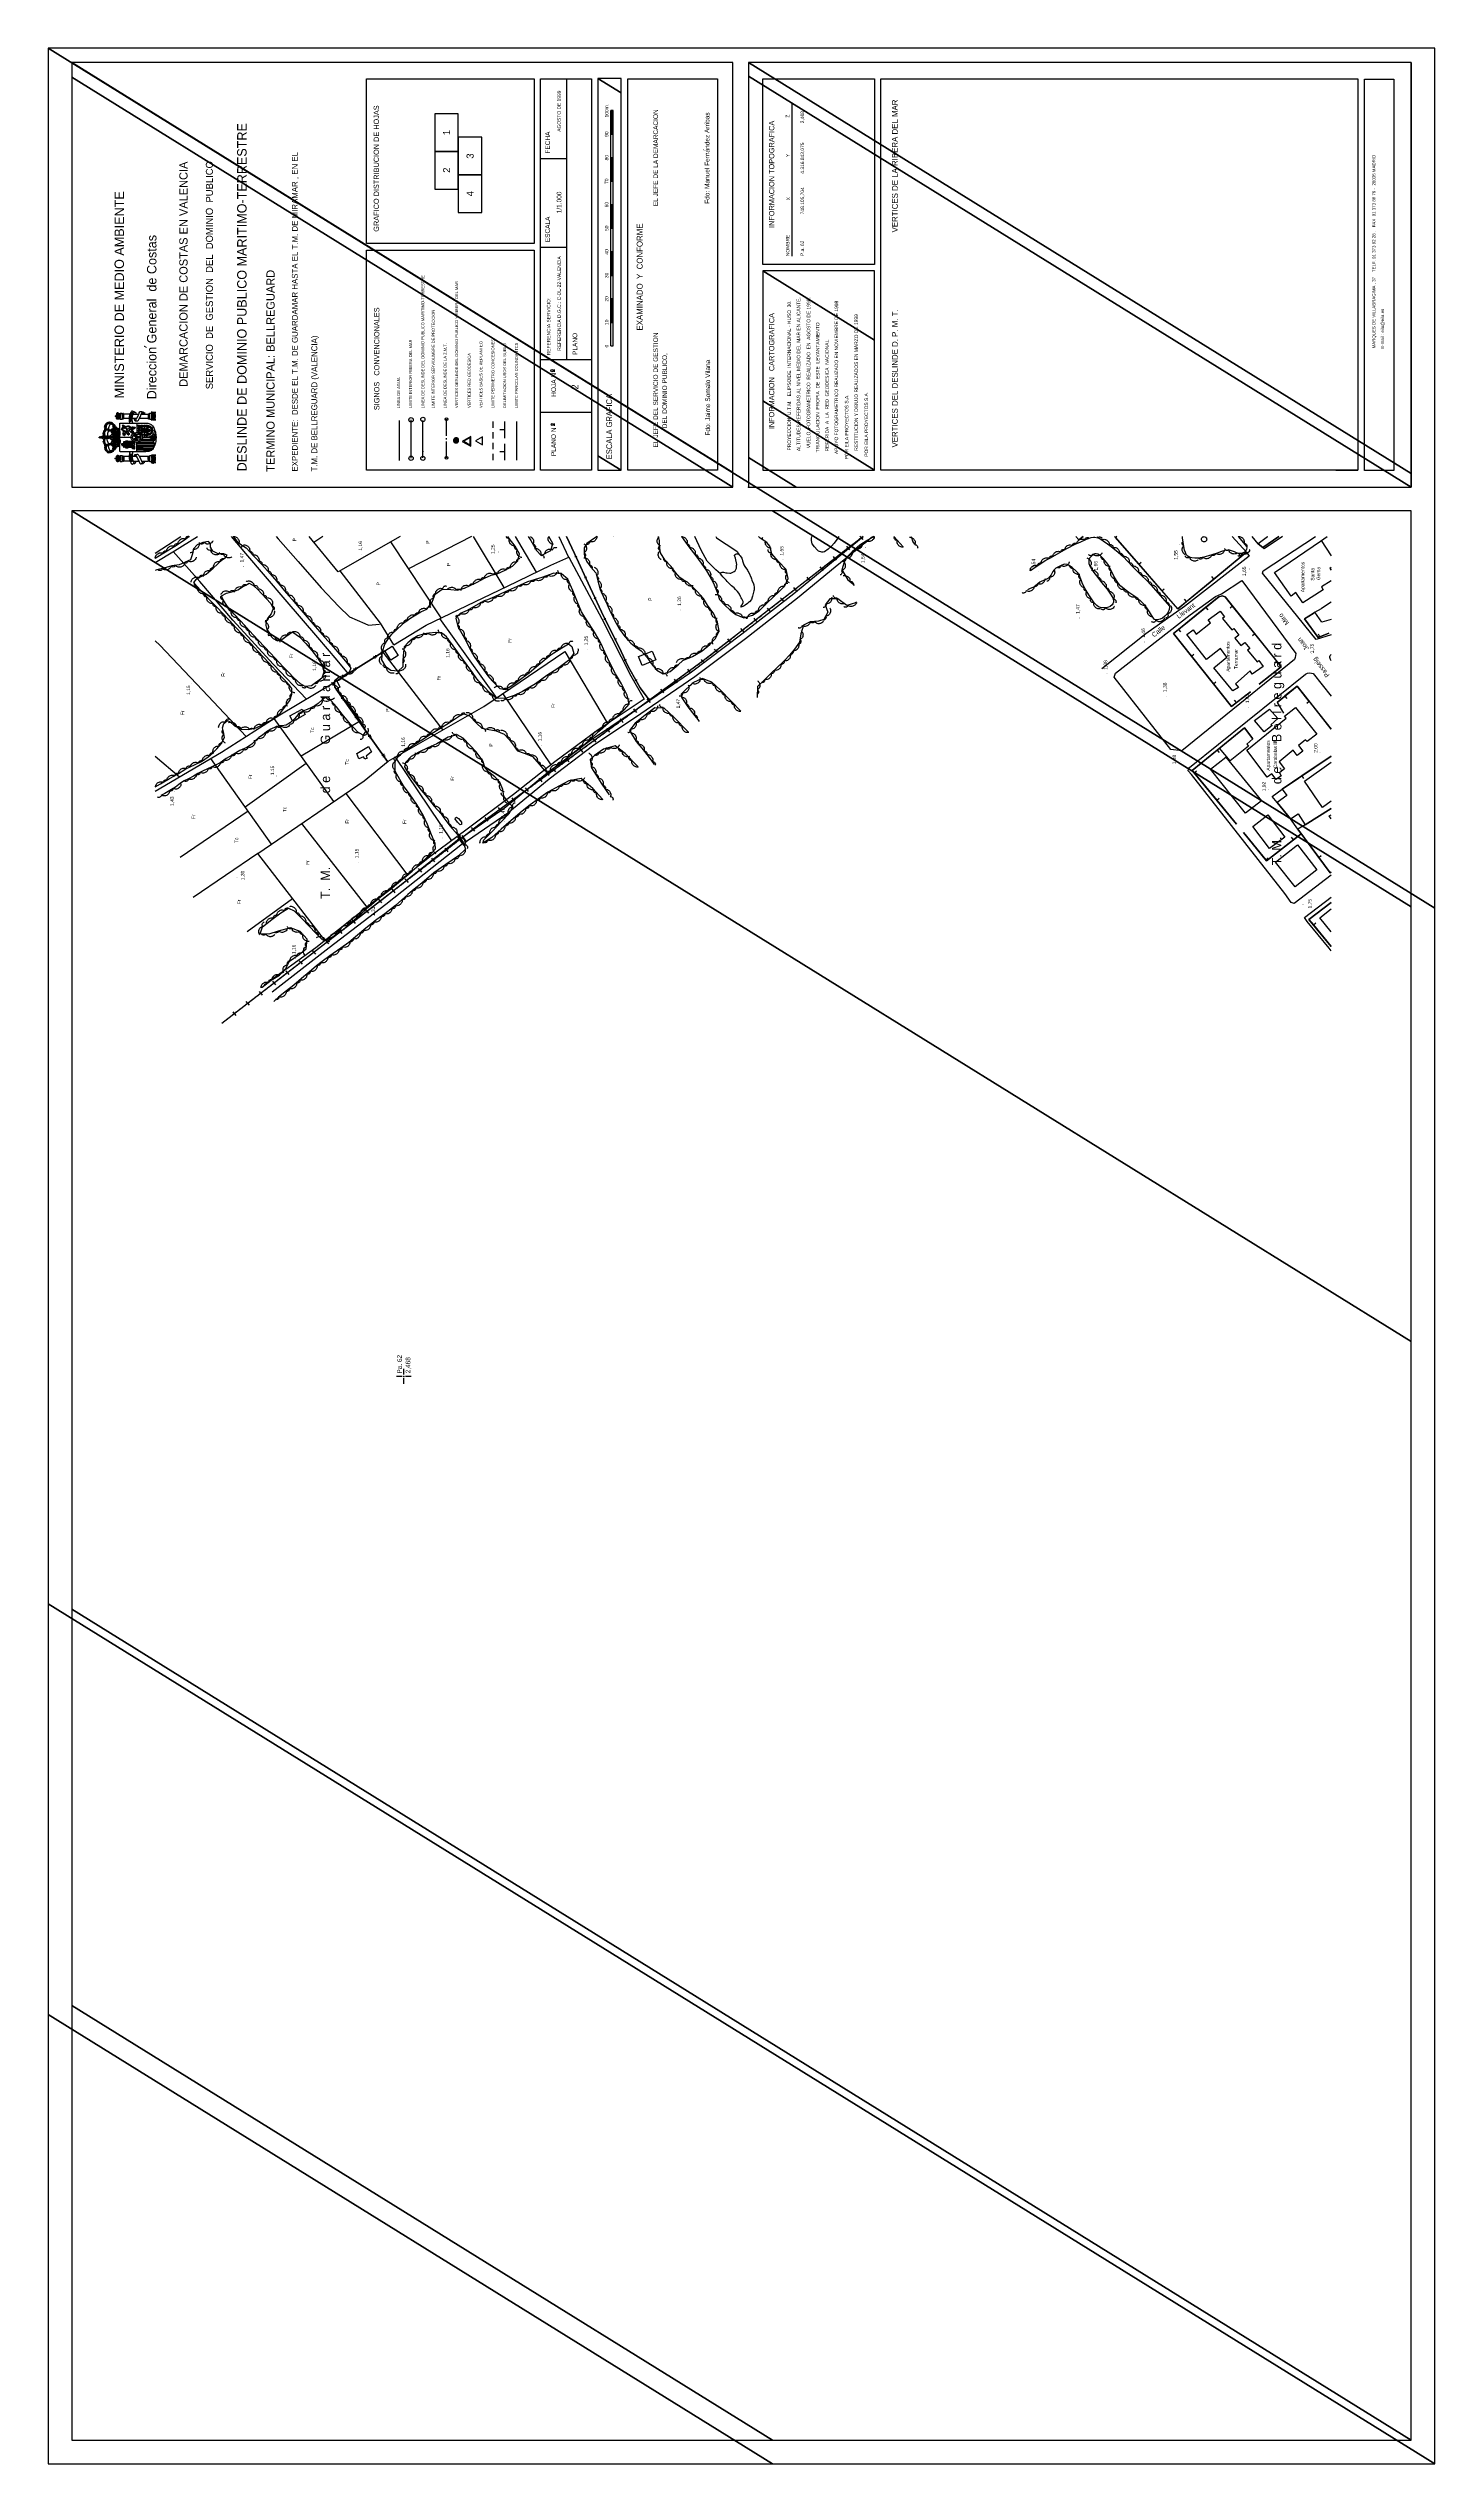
# Model space of a CAD drawing. Extents: x 747954 to 748544, y 4316381 to 4317408.
import ezdxf
from ezdxf.enums import TextEntityAlignment as Align

# ---------------------------------------------------------------- set-up
doc = ezdxf.new("R2010")
doc.units = 0
doc.linetypes.add('DASHED', pattern=[0])
doc.linetypes.add('HIDDEN', pattern=[0])
doc.layers.get('0').update_dxf_attribs({"linetype": 'CONTINUOUS'})
for name, color, linetype in [('1', 7, 'CONTINUOUS'), ('11', 7, 'CONTINUOUS'), ('2', 7, 'CONTINUOUS'), ('21', 7, 'CONTINUOUS'), ('27', 7, 'CONTINUOUS'), ('3', 7, 'CONTINUOUS'), ('30', 7, 'CONTINUOUS'), ('31', 7, 'CONTINUOUS'), ('36', 7, 'CONTINUOUS'), ('44', 7, 'CONTINUOUS'), ('48', 7, 'CONTINUOUS'), ('50', 7, 'CONTINUOUS'), ('51', 7, 'CONTINUOUS'), ('53', 7, 'CONTINUOUS'), ('56', 7, 'CONTINUOUS'), ('57', 7, 'CONTINUOUS'), ('8', 7, 'CONTINUOUS'), ('PATTERN_CLASS', 7, 'CONTINUOUS')]:
    doc.layers.add(name, color=color, linetype=linetype)

msp = doc.modelspace()

# ---------------------------------------------------------------- linework, layer by layer
at = {"color": 0, "linetype": 'CONTINUOUS'}
for p, q in [((748534, 4317401.5), (748534, 4317221)), ((748174.94, 4317275.2), (748174.94, 4317394.48)), ((748193.67, 4317281.01), (748193.67, 4317381.01)), ((748194.67, 4317380.01), (748193.67, 4317381.01)), ((748193.67, 4317281.01), (748193.67, 4317381.01)), ((748194.67, 4317380.01), (748193.67, 4317381.01)), ((748194.67, 4317379.99), (748193.67, 4317380.99)), ((748194.67, 4317379.99), (748193.67, 4317380.99)), ((748194.67, 4317379.98), (748193.67, 4317380.98)), ((748194.67, 4317379.98), (748193.67, 4317380.98)), ((748194.67, 4317379.96), (748193.67, 4317380.96)), ((748194.67, 4317379.96), (748193.67, 4317380.96)), ((748194.67, 4317379.95), (748193.67, 4317380.95)), ((748194.67, 4317379.95), (748193.67, 4317380.95)), ((748194.67, 4317379.93), (748193.67, 4317380.93)), ((748194.67, 4317379.93), (748193.67, 4317380.93)), ((748194.67, 4317379.92), (748193.67, 4317380.92)), ((748194.67, 4317379.92), (748193.67, 4317380.92)), ((748194.67, 4317379.91), (748193.67, 4317380.91)), ((748194.67, 4317379.91), (748193.67, 4317380.91)), ((748194.67, 4317379.89), (748193.67, 4317380.89)), ((748194.67, 4317379.89), (748193.67, 4317380.89)), ((748194.67, 4317379.88), (748193.67, 4317380.88)), ((748194.67, 4317379.88), (748193.67, 4317380.88)), ((748194.67, 4317379.86), (748193.67, 4317380.86)), ((748194.67, 4317379.86), (748193.67, 4317380.86)), ((748194.67, 4317379.85), (748193.67, 4317380.85)), ((748194.67, 4317379.85), (748193.67, 4317380.85)), ((748194.67, 4317379.84), (748193.67, 4317380.84)), ((748194.67, 4317379.84), (748193.67, 4317380.84)), ((748194.67, 4317379.82), (748193.67, 4317380.82)), ((748194.67, 4317379.82), (748193.67, 4317380.82)), ((748194.67, 4317379.81), (748193.67, 4317380.81)), ((748194.67, 4317379.81), (748193.67, 4317380.81)), ((748194.67, 4317379.79), (748193.67, 4317380.79)), ((748194.67, 4317379.79), (748193.67, 4317380.79)), ((748194.67, 4317379.78), (748193.67, 4317380.78)), ((748194.67, 4317379.78), (748193.67, 4317380.78)), ((748194.67, 4317379.76), (748193.67, 4317380.76)), ((748194.67, 4317379.76), (748193.67, 4317380.76)), ((748194.67, 4317379.75), (748193.67, 4317380.75)), ((748194.67, 4317379.75), (748193.67, 4317380.75)), ((748194.67, 4317379.74), (748193.67, 4317380.74)), ((748194.67, 4317379.74), (748193.67, 4317380.74)), ((748194.67, 4317379.72), (748193.67, 4317380.72)), ((748194.67, 4317379.72), (748193.67, 4317380.72)), ((748194.67, 4317379.71), (748193.67, 4317380.71)), ((748194.67, 4317379.71), (748193.67, 4317380.71)), ((748194.67, 4317379.69), (748193.67, 4317380.69)), ((748194.67, 4317379.69), (748193.67, 4317380.69)), ((748194.67, 4317379.68), (748193.67, 4317380.68)), ((748194.67, 4317379.68), (748193.67, 4317380.68)), ((748194.67, 4317379.67), (748193.67, 4317380.67)), ((748194.67, 4317379.67), (748193.67, 4317380.67)), ((748194.67, 4317379.65), (748193.67, 4317380.65)), ((748194.67, 4317379.65), (748193.67, 4317380.65)), ((748194.67, 4317379.64), (748193.67, 4317380.64)), ((748194.67, 4317379.64), (748193.67, 4317380.64)), ((748194.67, 4317379.62), (748193.67, 4317380.62)), ((748194.67, 4317379.62), (748193.67, 4317380.62)), ((748194.67, 4317379.61), (748193.67, 4317380.61)), ((748194.67, 4317379.61), (748193.67, 4317380.61)), ((748194.67, 4317379.6), (748193.67, 4317380.6)), ((748194.67, 4317379.6), (748193.67, 4317380.6)), ((748194.67, 4317379.58), (748193.67, 4317380.58)), ((748194.67, 4317379.58), (748193.67, 4317380.58)), ((748194.67, 4317379.57), (748193.67, 4317380.57)), ((748194.67, 4317379.57), (748193.67, 4317380.57)), ((748194.67, 4317379.55), (748193.67, 4317380.55)), ((748194.67, 4317379.55), (748193.67, 4317380.55)), ((748194.67, 4317379.54), (748193.67, 4317380.54)), ((748194.67, 4317379.54), (748193.67, 4317380.54)), ((748194.67, 4317379.52), (748193.67, 4317380.52)), ((748194.67, 4317379.52), (748193.67, 4317380.52)), ((748194.67, 4317379.51), (748193.67, 4317380.51)), ((748194.67, 4317379.51), (748193.67, 4317380.51)), ((748194.67, 4317379.5), (748193.67, 4317380.5)), ((748194.67, 4317379.5), (748193.67, 4317380.5)), ((748194.67, 4317379.48), (748193.67, 4317380.48)), ((748194.67, 4317379.48), (748193.67, 4317380.48)), ((748194.67, 4317379.47), (748193.67, 4317380.47)), ((748194.67, 4317379.47), (748193.67, 4317380.47)), ((748194.67, 4317379.45), (748193.67, 4317380.45)), ((748194.67, 4317379.45), (748193.67, 4317380.45)), ((748194.67, 4317379.44), (748193.67, 4317380.44)), ((748194.67, 4317379.44), (748193.67, 4317380.44)), ((748194.67, 4317379.43), (748193.67, 4317380.43)), ((748194.67, 4317379.43), (748193.67, 4317380.43)), ((748194.67, 4317379.41), (748193.67, 4317380.41)), ((748194.67, 4317379.41), (748193.67, 4317380.41)), ((748194.67, 4317379.4), (748193.67, 4317380.4)), ((748194.67, 4317379.4), (748193.67, 4317380.4)), ((748194.67, 4317379.38), (748193.67, 4317380.38)), ((748194.67, 4317379.38), (748193.67, 4317380.38)), ((748194.67, 4317379.37), (748193.67, 4317380.37)), ((748194.67, 4317379.37), (748193.67, 4317380.37)), ((748194.67, 4317379.35), (748193.67, 4317380.35)), ((748194.67, 4317379.35), (748193.67, 4317380.35)), ((748194.67, 4317379.34), (748193.67, 4317380.34)), ((748194.67, 4317379.34), (748193.67, 4317380.34)), ((748194.67, 4317379.33), (748193.67, 4317380.33)), ((748194.67, 4317379.33), (748193.67, 4317380.33)), ((748194.67, 4317379.31), (748193.67, 4317380.31)), ((748194.67, 4317379.31), (748193.67, 4317380.31)), ((748194.67, 4317379.3), (748193.67, 4317380.3)), ((748194.67, 4317379.3), (748193.67, 4317380.3)), ((748194.67, 4317379.28), (748193.67, 4317380.28)), ((748194.67, 4317379.28), (748193.67, 4317380.28)), ((748194.67, 4317379.27), (748193.67, 4317380.27)), ((748194.67, 4317379.27), (748193.67, 4317380.27)), ((748194.67, 4317379.26), (748193.67, 4317380.26)), ((748194.67, 4317379.26), (748193.67, 4317380.26)), ((748194.67, 4317379.24), (748193.67, 4317380.24)), ((748194.67, 4317379.24), (748193.67, 4317380.24)), ((748194.67, 4317379.23), (748193.67, 4317380.23)), ((748194.67, 4317379.23), (748193.67, 4317380.23)), ((748194.67, 4317379.21), (748193.67, 4317380.21)), ((748194.67, 4317379.21), (748193.67, 4317380.21)), ((748194.67, 4317379.2), (748193.67, 4317380.2)), ((748194.67, 4317379.2), (748193.67, 4317380.2)), ((748194.67, 4317379.18), (748193.67, 4317380.18)), ((748194.67, 4317379.18), (748193.67, 4317380.18)), ((748194.67, 4317379.17), (748193.67, 4317380.17)), ((748194.67, 4317379.17), (748193.67, 4317380.17)), ((748194.67, 4317379.16), (748193.67, 4317380.16)), ((748194.67, 4317379.16), (748193.67, 4317380.16)), ((748194.67, 4317379.14), (748193.67, 4317380.14)), ((748194.67, 4317379.14), (748193.67, 4317380.14)), ((748194.67, 4317379.13), (748193.67, 4317380.13)), ((748194.67, 4317379.13), (748193.67, 4317380.13)), ((748194.67, 4317379.11), (748193.67, 4317380.11)), ((748194.67, 4317379.11), (748193.67, 4317380.11)), ((748194.67, 4317379.1), (748193.67, 4317380.1)), ((748194.67, 4317379.1), (748193.67, 4317380.1)), ((748194.67, 4317379.09), (748193.67, 4317380.09)), ((748194.67, 4317379.09), (748193.67, 4317380.09)), ((748194.67, 4317379.07), (748193.67, 4317380.07)), ((748194.67, 4317379.07), (748193.67, 4317380.07)), ((748194.67, 4317379.06), (748193.67, 4317380.06)), ((748194.67, 4317379.06), (748193.67, 4317380.06)), ((748194.67, 4317379.04), (748193.67, 4317380.04)), ((748194.67, 4317379.04), (748193.67, 4317380.04)), ((748194.67, 4317379.03), (748193.67, 4317380.03)), ((748194.67, 4317379.03), (748193.67, 4317380.03)), ((748194.67, 4317379.02), (748193.67, 4317380.02)), ((748194.67, 4317379.02), (748193.67, 4317380.02)), ((748194.67, 4317379), (748193.67, 4317380)), ((748194.67, 4317379), (748193.67, 4317380)), ((748194.67, 4317378.99), (748193.67, 4317379.99)), ((748194.67, 4317378.99), (748193.67, 4317379.99)), ((748194.67, 4317378.97), (748193.67, 4317379.97)), ((748194.67, 4317378.97), (748193.67, 4317379.97)), ((748194.67, 4317378.96), (748193.67, 4317379.96)), ((748194.67, 4317378.96), (748193.67, 4317379.96)), ((748194.67, 4317378.94), (748193.67, 4317379.94)), ((748194.67, 4317378.94), (748193.67, 4317379.94)), ((748194.67, 4317378.93), (748193.67, 4317379.93)), ((748194.67, 4317378.93), (748193.67, 4317379.93)), ((748194.67, 4317378.92), (748193.67, 4317379.92)), ((748194.67, 4317378.92), (748193.67, 4317379.92)), ((748194.67, 4317378.9), (748193.67, 4317379.9)), ((748194.67, 4317378.9), (748193.67, 4317379.9)), ((748194.67, 4317378.89), (748193.67, 4317379.89)), ((748194.67, 4317378.89), (748193.67, 4317379.89)), ((748194.67, 4317378.87), (748193.67, 4317379.87)), ((748194.67, 4317378.87), (748193.67, 4317379.87)), ((748194.67, 4317378.86), (748193.67, 4317379.86)), ((748194.67, 4317378.86), (748193.67, 4317379.86)), ((748194.67, 4317378.85), (748193.67, 4317379.85)), ((748194.67, 4317378.85), (748193.67, 4317379.85)), ((748194.67, 4317378.83), (748193.67, 4317379.83)), ((748194.67, 4317378.83), (748193.67, 4317379.83)), ((748194.67, 4317378.82), (748193.67, 4317379.82)), ((748194.67, 4317378.82), (748193.67, 4317379.82)), ((748194.67, 4317378.8), (748193.67, 4317379.8)), ((748194.67, 4317378.8), (748193.67, 4317379.8)), ((748194.67, 4317378.79), (748193.67, 4317379.79)), ((748194.67, 4317378.79), (748193.67, 4317379.79)), ((748194.67, 4317378.77), (748193.67, 4317379.77)), ((748194.67, 4317378.77), (748193.67, 4317379.77)), ((748194.67, 4317378.76), (748193.67, 4317379.76)), ((748194.67, 4317378.76), (748193.67, 4317379.76)), ((748194.67, 4317378.75), (748193.67, 4317379.75)), ((748194.67, 4317378.75), (748193.67, 4317379.75)), ((748194.67, 4317378.73), (748193.67, 4317379.73)), ((748194.67, 4317378.73), (748193.67, 4317379.73)), ((748194.67, 4317378.72), (748193.67, 4317379.72)), ((748194.67, 4317378.72), (748193.67, 4317379.72)), ((748194.67, 4317378.7), (748193.67, 4317379.7)), ((748194.67, 4317378.7), (748193.67, 4317379.7)), ((748194.67, 4317378.69), (748193.67, 4317379.69)), ((748194.67, 4317378.69), (748193.67, 4317379.69)), ((748194.67, 4317378.68), (748193.67, 4317379.68)), ((748194.67, 4317378.68), (748193.67, 4317379.68)), ((748194.67, 4317378.66), (748193.67, 4317379.66)), ((748194.67, 4317378.66), (748193.67, 4317379.66)), ((748194.67, 4317378.65), (748193.67, 4317379.65)), ((748194.67, 4317378.65), (748193.67, 4317379.65)), ((748194.67, 4317378.63), (748193.67, 4317379.63)), ((748194.67, 4317378.63), (748193.67, 4317379.63)), ((748194.67, 4317378.62), (748193.67, 4317379.62)), ((748194.67, 4317378.62), (748193.67, 4317379.62)), ((748194.67, 4317378.61), (748193.67, 4317379.61)), ((748194.67, 4317378.61), (748193.67, 4317379.61)), ((748194.67, 4317378.59), (748193.67, 4317379.59)), ((748194.67, 4317378.59), (748193.67, 4317379.59)), ((748194.67, 4317378.58), (748193.67, 4317379.58)), ((748194.67, 4317378.58), (748193.67, 4317379.58)), ((748194.67, 4317378.56), (748193.67, 4317379.56)), ((748194.67, 4317378.56), (748193.67, 4317379.56)), ((748194.67, 4317378.55), (748193.67, 4317379.55)), ((748194.67, 4317378.55), (748193.67, 4317379.55)), ((748194.67, 4317378.53), (748193.67, 4317379.53)), ((748194.67, 4317378.53), (748193.67, 4317379.53)), ((748194.67, 4317378.52), (748193.67, 4317379.52)), ((748194.67, 4317378.52), (748193.67, 4317379.52)), ((748194.67, 4317378.51), (748193.67, 4317379.51)), ((748194.67, 4317378.51), (748193.67, 4317379.51)), ((748194.67, 4317378.49), (748193.67, 4317379.49)), ((748194.67, 4317378.49), (748193.67, 4317379.49)), ((748194.67, 4317378.48), (748193.67, 4317379.48)), ((748194.67, 4317378.48), (748193.67, 4317379.48)), ((748194.67, 4317378.46), (748193.67, 4317379.46)), ((748194.67, 4317378.46), (748193.67, 4317379.46)), ((748194.67, 4317378.45), (748193.67, 4317379.45)), ((748194.67, 4317378.45), (748193.67, 4317379.45)), ((748194.67, 4317378.44), (748193.67, 4317379.44)), ((748194.67, 4317378.44), (748193.67, 4317379.44)), ((748194.67, 4317378.42), (748193.67, 4317379.42)), ((748194.67, 4317378.42), (748193.67, 4317379.42)), ((748194.67, 4317378.41), (748193.67, 4317379.41)), ((748194.67, 4317378.41), (748193.67, 4317379.41)), ((748194.67, 4317378.39), (748193.67, 4317379.39)), ((748194.67, 4317378.39), (748193.67, 4317379.39)), ((748194.67, 4317378.38), (748193.67, 4317379.38)), ((748194.67, 4317378.38), (748193.67, 4317379.38)), ((748194.67, 4317378.36), (748193.67, 4317379.36)), ((748194.67, 4317378.36), (748193.67, 4317379.36)), ((748194.67, 4317378.35), (748193.67, 4317379.35)), ((748194.67, 4317378.35), (748193.67, 4317379.35)), ((748194.67, 4317378.34), (748193.67, 4317379.34)), ((748194.67, 4317378.34), (748193.67, 4317379.34)), ((748194.67, 4317378.32), (748193.67, 4317379.32)), ((748194.67, 4317378.32), (748193.67, 4317379.32)), ((748194.67, 4317378.31), (748193.67, 4317379.31)), ((748194.67, 4317378.31), (748193.67, 4317379.31)), ((748194.67, 4317378.29), (748193.67, 4317379.29)), ((748194.67, 4317378.29), (748193.67, 4317379.29)), ((748194.67, 4317378.28), (748193.67, 4317379.28)), ((748194.67, 4317378.28), (748193.67, 4317379.28)), ((748194.67, 4317378.27), (748193.67, 4317379.27)), ((748194.67, 4317378.27), (748193.67, 4317379.27)), ((748194.67, 4317378.25), (748193.67, 4317379.25)), ((748194.67, 4317378.25), (748193.67, 4317379.25)), ((748194.67, 4317378.24), (748193.67, 4317379.24)), ((748194.67, 4317378.24), (748193.67, 4317379.24)), ((748194.67, 4317378.22), (748193.67, 4317379.22)), ((748194.67, 4317378.22), (748193.67, 4317379.22)), ((748194.67, 4317378.21), (748193.67, 4317379.21)), ((748194.67, 4317378.21), (748193.67, 4317379.21)), ((748194.67, 4317378.2), (748193.67, 4317379.2)), ((748194.67, 4317378.2), (748193.67, 4317379.2)), ((748194.67, 4317378.18), (748193.67, 4317379.18)), ((748194.67, 4317378.18), (748193.67, 4317379.18)), ((748194.67, 4317378.17), (748193.67, 4317379.17)), ((748194.67, 4317378.17), (748193.67, 4317379.17)), ((748194.67, 4317378.15), (748193.67, 4317379.15)), ((748194.67, 4317378.15), (748193.67, 4317379.15)), ((748194.67, 4317378.14), (748193.67, 4317379.14)), ((748194.67, 4317378.14), (748193.67, 4317379.14)), ((748194.67, 4317378.12), (748193.67, 4317379.12)), ((748194.67, 4317378.12), (748193.67, 4317379.12)), ((748194.67, 4317378.11), (748193.67, 4317379.11)), ((748194.67, 4317378.11), (748193.67, 4317379.11)), ((748194.67, 4317378.1), (748193.67, 4317379.1)), ((748194.67, 4317378.1), (748193.67, 4317379.1)), ((748194.67, 4317378.08), (748193.67, 4317379.08)), ((748194.67, 4317378.08), (748193.67, 4317379.08)), ((748194.67, 4317378.07), (748193.67, 4317379.07)), ((748194.67, 4317378.07), (748193.67, 4317379.07)), ((748194.67, 4317378.05), (748193.67, 4317379.05)), ((748194.67, 4317378.05), (748193.67, 4317379.05)), ((748194.67, 4317378.04), (748193.67, 4317379.04)), ((748194.67, 4317378.04), (748193.67, 4317379.04)), ((748194.67, 4317378.03), (748193.67, 4317379.03)), ((748194.67, 4317378.03), (748193.67, 4317379.03)), ((748194.67, 4317378.01), (748193.67, 4317379.01)), ((748194.67, 4317378.01), (748193.67, 4317379.01)), ((748194.67, 4317378), (748193.67, 4317379)), ((748194.67, 4317378), (748193.67, 4317379)), ((748194.67, 4317377.98), (748193.67, 4317378.98)), ((748194.67, 4317377.98), (748193.67, 4317378.98)), ((748194.67, 4317377.97), (748193.67, 4317378.97)), ((748194.67, 4317377.97), (748193.67, 4317378.97)), ((748194.67, 4317377.95), (748193.67, 4317378.95)), ((748194.67, 4317377.95), (748193.67, 4317378.95)), ((748194.67, 4317377.94), (748193.67, 4317378.94)), ((748194.67, 4317377.94), (748193.67, 4317378.94)), ((748194.67, 4317377.93), (748193.67, 4317378.93)), ((748194.67, 4317377.93), (748193.67, 4317378.93)), ((748194.67, 4317377.91), (748193.67, 4317378.91)), ((748194.67, 4317377.91), (748193.67, 4317378.91)), ((748194.67, 4317377.9), (748193.67, 4317378.9)), ((748194.67, 4317377.9), (748193.67, 4317378.9)), ((748194.67, 4317377.88), (748193.67, 4317378.88)), ((748194.67, 4317377.88), (748193.67, 4317378.88)), ((748194.67, 4317377.87), (748193.67, 4317378.87)), ((748194.67, 4317377.87), (748193.67, 4317378.87)), ((748194.67, 4317377.86), (748193.67, 4317378.86)), ((748194.67, 4317377.86), (748193.67, 4317378.86)), ((748194.67, 4317377.84), (748193.67, 4317378.84)), ((748194.67, 4317377.84), (748193.67, 4317378.84)), ((748194.67, 4317377.83), (748193.67, 4317378.83)), ((748194.67, 4317377.83), (748193.67, 4317378.83)), ((748194.67, 4317377.81), (748193.67, 4317378.81)), ((748194.67, 4317377.81), (748193.67, 4317378.81)), ((748194.67, 4317377.8), (748193.67, 4317378.8)), ((748194.67, 4317377.8), (748193.67, 4317378.8)), ((748194.67, 4317377.78), (748193.67, 4317378.78)), ((748194.67, 4317377.78), (748193.67, 4317378.78)), ((748194.67, 4317377.77), (748193.67, 4317378.77)), ((748194.67, 4317377.77), (748193.67, 4317378.77)), ((748194.67, 4317377.76), (748193.67, 4317378.76)), ((748194.67, 4317377.76), (748193.67, 4317378.76)), ((748194.67, 4317377.74), (748193.67, 4317378.74)), ((748194.67, 4317377.74), (748193.67, 4317378.74)), ((748194.67, 4317377.73), (748193.67, 4317378.73)), ((748194.67, 4317377.73), (748193.67, 4317378.73)), ((748194.67, 4317377.71), (748193.67, 4317378.71)), ((748194.67, 4317377.71), (748193.67, 4317378.71)), ((748194.67, 4317377.7), (748193.67, 4317378.7)), ((748194.67, 4317377.7), (748193.67, 4317378.7)), ((748194.67, 4317377.69), (748193.67, 4317378.69)), ((748194.67, 4317377.69), (748193.67, 4317378.69)), ((748194.67, 4317377.67), (748193.67, 4317378.67)), ((748194.67, 4317377.67), (748193.67, 4317378.67)), ((748194.67, 4317377.66), (748193.67, 4317378.66)), ((748194.67, 4317377.66), (748193.67, 4317378.66)), ((748194.67, 4317377.64), (748193.67, 4317378.64)), ((748194.67, 4317377.64), (748193.67, 4317378.64)), ((748194.67, 4317377.63), (748193.67, 4317378.63)), ((748194.67, 4317377.63), (748193.67, 4317378.63)), ((748194.67, 4317377.62), (748193.67, 4317378.62)), ((748194.67, 4317377.62), (748193.67, 4317378.62)), ((748194.67, 4317377.6), (748193.67, 4317378.6)), ((748194.67, 4317377.6), (748193.67, 4317378.6)), ((748194.67, 4317377.59), (748193.67, 4317378.59)), ((748194.67, 4317377.59), (748193.67, 4317378.59)), ((748194.67, 4317377.57), (748193.67, 4317378.57)), ((748194.67, 4317377.57), (748193.67, 4317378.57)), ((748194.67, 4317377.56), (748193.67, 4317378.56)), ((748194.67, 4317377.56), (748193.67, 4317378.56)), ((748194.67, 4317377.54), (748193.67, 4317378.54)), ((748194.67, 4317377.54), (748193.67, 4317378.54)), ((748194.67, 4317377.53), (748193.67, 4317378.53)), ((748194.67, 4317377.53), (748193.67, 4317378.53)), ((748194.67, 4317377.52), (748193.67, 4317378.52)), ((748194.67, 4317377.52), (748193.67, 4317378.52)), ((748194.67, 4317377.5), (748193.67, 4317378.5)), ((748194.67, 4317377.5), (748193.67, 4317378.5)), ((748194.67, 4317377.49), (748193.67, 4317378.49)), ((748194.67, 4317377.49), (748193.67, 4317378.49)), ((748194.67, 4317377.47), (748193.67, 4317378.47)), ((748194.67, 4317377.47), (748193.67, 4317378.47)), ((748194.67, 4317377.46), (748193.67, 4317378.46)), ((748194.67, 4317377.46), (748193.67, 4317378.46)), ((748194.67, 4317377.45), (748193.67, 4317378.45)), ((748194.67, 4317377.45), (748193.67, 4317378.45)), ((748194.67, 4317377.43), (748193.67, 4317378.43)), ((748194.67, 4317377.43), (748193.67, 4317378.43)), ((748194.67, 4317377.42), (748193.67, 4317378.42)), ((748194.67, 4317377.42), (748193.67, 4317378.42)), ((748194.67, 4317377.4), (748193.67, 4317378.4)), ((748194.67, 4317377.4), (748193.67, 4317378.4)), ((748194.67, 4317377.39), (748193.67, 4317378.39)), ((748194.67, 4317377.39), (748193.67, 4317378.39)), ((748194.67, 4317377.37), (748193.67, 4317378.37)), ((748194.67, 4317377.37), (748193.67, 4317378.37)), ((748194.67, 4317377.36), (748193.67, 4317378.36)), ((748194.67, 4317377.36), (748193.67, 4317378.36)), ((748194.67, 4317377.35), (748193.67, 4317378.35)), ((748194.67, 4317377.35), (748193.67, 4317378.35)), ((748194.67, 4317377.33), (748193.67, 4317378.33)), ((748194.67, 4317377.33), (748193.67, 4317378.33)), ((748194.67, 4317377.32), (748193.67, 4317378.32)), ((748194.67, 4317377.32), (748193.67, 4317378.32)), ((748194.67, 4317377.3), (748193.67, 4317378.3)), ((748194.67, 4317377.3), (748193.67, 4317378.3)), ((748194.67, 4317377.29), (748193.67, 4317378.29)), ((748194.67, 4317377.29), (748193.67, 4317378.29)), ((748194.67, 4317377.28), (748193.67, 4317378.28)), ((748194.67, 4317377.28), (748193.67, 4317378.28)), ((748194.67, 4317377.26), (748193.67, 4317378.26)), ((748194.67, 4317377.26), (748193.67, 4317378.26)), ((748194.67, 4317377.25), (748193.67, 4317378.25)), ((748194.67, 4317377.25), (748193.67, 4317378.25)), ((748194.67, 4317377.23), (748193.67, 4317378.23)), ((748194.67, 4317377.23), (748193.67, 4317378.23)), ((748194.67, 4317377.22), (748193.67, 4317378.22)), ((748194.67, 4317377.22), (748193.67, 4317378.22)), ((748194.67, 4317377.21), (748193.67, 4317378.21)), ((748194.67, 4317377.21), (748193.67, 4317378.21)), ((748194.67, 4317377.19), (748193.67, 4317378.19)), ((748194.67, 4317377.19), (748193.67, 4317378.19)), ((748194.67, 4317377.18), (748193.67, 4317378.18)), ((748194.67, 4317377.18), (748193.67, 4317378.18)), ((748194.67, 4317377.16), (748193.67, 4317378.16)), ((748194.67, 4317377.16), (748193.67, 4317378.16)), ((748194.67, 4317377.15), (748193.67, 4317378.15)), ((748194.67, 4317377.15), (748193.67, 4317378.15)), ((748194.67, 4317377.13), (748193.67, 4317378.13)), ((748194.67, 4317377.13), (748193.67, 4317378.13)), ((748194.67, 4317377.12), (748193.67, 4317378.12)), ((748194.67, 4317377.12), (748193.67, 4317378.12)), ((748194.67, 4317377.11), (748193.67, 4317378.11)), ((748194.67, 4317377.11), (748193.67, 4317378.11)), ((748194.67, 4317377.09), (748193.67, 4317378.09)), ((748194.67, 4317377.09), (748193.67, 4317378.09)), ((748194.67, 4317377.08), (748193.67, 4317378.08)), ((748194.67, 4317377.08), (748193.67, 4317378.08)), ((748194.67, 4317377.06), (748193.67, 4317378.06)), ((748194.67, 4317377.06), (748193.67, 4317378.06)), ((748194.67, 4317377.05), (748193.67, 4317378.05)), ((748194.67, 4317377.05), (748193.67, 4317378.05)), ((748194.67, 4317377.04), (748193.67, 4317378.04)), ((748194.67, 4317377.04), (748193.67, 4317378.04)), ((748194.67, 4317377.02), (748193.67, 4317378.02)), ((748194.67, 4317377.02), (748193.67, 4317378.02)), ((748194.67, 4317377.01), (748193.67, 4317378.01)), ((748194.67, 4317377.01), (748193.67, 4317378.01)), ((748194.67, 4317376.99), (748193.67, 4317377.99)), ((748194.67, 4317376.99), (748193.67, 4317377.99)), ((748194.67, 4317376.98), (748193.67, 4317377.98)), ((748194.67, 4317376.98), (748193.67, 4317377.98)), ((748194.67, 4317376.96), (748193.67, 4317377.96)), ((748194.67, 4317376.96), (748193.67, 4317377.96)), ((748194.67, 4317376.95), (748193.67, 4317377.95)), ((748194.67, 4317376.95), (748193.67, 4317377.95)), ((748194.67, 4317376.94), (748193.67, 4317377.94)), ((748194.67, 4317376.94), (748193.67, 4317377.94)), ((748194.67, 4317376.92), (748193.67, 4317377.92)), ((748194.67, 4317376.92), (748193.67, 4317377.92)), ((748194.67, 4317376.91), (748193.67, 4317377.91)), ((748194.67, 4317376.91), (748193.67, 4317377.91)), ((748194.67, 4317376.89), (748193.67, 4317377.89)), ((748194.67, 4317376.89), (748193.67, 4317377.89)), ((748194.67, 4317376.88), (748193.67, 4317377.88)), ((748194.67, 4317376.88), (748193.67, 4317377.88)), ((748194.67, 4317376.87), (748193.67, 4317377.87)), ((748194.67, 4317376.87), (748193.67, 4317377.87)), ((748194.67, 4317376.85), (748193.67, 4317377.85)), ((748194.67, 4317376.85), (748193.67, 4317377.85)), ((748194.67, 4317376.84), (748193.67, 4317377.84)), ((748194.67, 4317376.84), (748193.67, 4317377.84)), ((748194.67, 4317376.82), (748193.67, 4317377.82)), ((748194.67, 4317376.82), (748193.67, 4317377.82)), ((748194.67, 4317376.81), (748193.67, 4317377.81)), ((748194.67, 4317376.81), (748193.67, 4317377.81)), ((748194.67, 4317376.79), (748193.67, 4317377.79)), ((748194.67, 4317376.79), (748193.67, 4317377.79)), ((748194.67, 4317376.78), (748193.67, 4317377.78)), ((748194.67, 4317376.78), (748193.67, 4317377.78)), ((748194.67, 4317376.77), (748193.67, 4317377.77)), ((748194.67, 4317376.77), (748193.67, 4317377.77)), ((748194.67, 4317376.75), (748193.67, 4317377.75)), ((748194.67, 4317376.75), (748193.67, 4317377.75)), ((748194.67, 4317376.74), (748193.67, 4317377.74)), ((748194.67, 4317376.74), (748193.67, 4317377.74)), ((748194.67, 4317376.72), (748193.67, 4317377.72)), ((748194.67, 4317376.72), (748193.67, 4317377.72)), ((748194.67, 4317376.71), (748193.67, 4317377.71)), ((748194.67, 4317376.71), (748193.67, 4317377.71)), ((748194.67, 4317376.7), (748193.67, 4317377.7)), ((748194.67, 4317376.7), (748193.67, 4317377.7)), ((748194.67, 4317376.68), (748193.67, 4317377.68)), ((748194.67, 4317376.68), (748193.67, 4317377.68)), ((748194.67, 4317376.67), (748193.67, 4317377.67)), ((748194.67, 4317376.67), (748193.67, 4317377.67)), ((748194.67, 4317376.65), (748193.67, 4317377.65)), ((748194.67, 4317376.65), (748193.67, 4317377.65)), ((748194.67, 4317376.64), (748193.67, 4317377.64)), ((748194.67, 4317376.64), (748193.67, 4317377.64)), ((748194.67, 4317376.63), (748193.67, 4317377.63)), ((748194.67, 4317376.63), (748193.67, 4317377.63)), ((748194.67, 4317376.61), (748193.67, 4317377.61)), ((748194.67, 4317376.61), (748193.67, 4317377.61)), ((748194.67, 4317376.6), (748193.67, 4317377.6)), ((748194.67, 4317376.6), (748193.67, 4317377.6)), ((748194.67, 4317376.58), (748193.67, 4317377.58)), ((748194.67, 4317376.58), (748193.67, 4317377.58)), ((748194.67, 4317376.57), (748193.67, 4317377.57)), ((748194.67, 4317376.57), (748193.67, 4317377.57)), ((748194.67, 4317376.55), (748193.67, 4317377.55)), ((748194.67, 4317376.55), (748193.67, 4317377.55)), ((748194.67, 4317376.54), (748193.67, 4317377.54)), ((748194.67, 4317376.54), (748193.67, 4317377.54)), ((748194.67, 4317376.53), (748193.67, 4317377.53)), ((748194.67, 4317376.53), (748193.67, 4317377.53)), ((748194.67, 4317376.51), (748193.67, 4317377.51)), ((748194.67, 4317376.51), (748193.67, 4317377.51)), ((748194.67, 4317376.5), (748193.67, 4317377.5)), ((748194.67, 4317376.5), (748193.67, 4317377.5)), ((748194.67, 4317376.48), (748193.67, 4317377.48)), ((748194.67, 4317376.48), (748193.67, 4317377.48)), ((748194.67, 4317376.47), (748193.67, 4317377.47)), ((748194.67, 4317376.47), (748193.67, 4317377.47)), ((748194.67, 4317376.46), (748193.67, 4317377.46)), ((748194.67, 4317376.46), (748193.67, 4317377.46)), ((748194.67, 4317376.44), (748193.67, 4317377.44)), ((748194.67, 4317376.44), (748193.67, 4317377.44)), ((748194.67, 4317376.43), (748193.67, 4317377.43)), ((748194.67, 4317376.43), (748193.67, 4317377.43)), ((748194.67, 4317376.41), (748193.67, 4317377.41)), ((748194.67, 4317376.41), (748193.67, 4317377.41)), ((748194.67, 4317376.4), (748193.67, 4317377.4)), ((748194.67, 4317376.4), (748193.67, 4317377.4)), ((748194.67, 4317376.38), (748193.67, 4317377.38)), ((748194.67, 4317376.38), (748193.67, 4317377.38)), ((748194.67, 4317376.37), (748193.67, 4317377.37)), ((748194.67, 4317376.37), (748193.67, 4317377.37)), ((748194.67, 4317376.36), (748193.67, 4317377.36)), ((748194.67, 4317376.36), (748193.67, 4317377.36)), ((748194.67, 4317376.34), (748193.67, 4317377.34)), ((748194.67, 4317376.34), (748193.67, 4317377.34)), ((748194.67, 4317376.33), (748193.67, 4317377.33)), ((748194.67, 4317376.33), (748193.67, 4317377.33)), ((748194.67, 4317376.31), (748193.67, 4317377.31)), ((748194.67, 4317376.31), (748193.67, 4317377.31)), ((748194.67, 4317376.3), (748193.67, 4317377.3)), ((748194.67, 4317376.3), (748193.67, 4317377.3)), ((748194.67, 4317376.29), (748193.67, 4317377.29)), ((748194.67, 4317376.29), (748193.67, 4317377.29)), ((748194.67, 4317376.27), (748193.67, 4317377.27)), ((748194.67, 4317376.27), (748193.67, 4317377.27)), ((748194.67, 4317376.26), (748193.67, 4317377.26)), ((748194.67, 4317376.26), (748193.67, 4317377.26)), ((748194.67, 4317376.24), (748193.67, 4317377.24)), ((748194.67, 4317376.24), (748193.67, 4317377.24)), ((748194.67, 4317376.23), (748193.67, 4317377.23)), ((748194.67, 4317376.23), (748193.67, 4317377.23)), ((748194.67, 4317376.22), (748193.67, 4317377.22)), ((748194.67, 4317376.22), (748193.67, 4317377.22)), ((748194.67, 4317376.2), (748193.67, 4317377.2)), ((748194.67, 4317376.2), (748193.67, 4317377.2)), ((748194.67, 4317376.19), (748193.67, 4317377.19)), ((748194.67, 4317376.19), (748193.67, 4317377.19)), ((748194.67, 4317376.17), (748193.67, 4317377.17)), ((748194.67, 4317376.17), (748193.67, 4317377.17)), ((748194.67, 4317376.16), (748193.67, 4317377.16)), ((748194.67, 4317376.16), (748193.67, 4317377.16)), ((748194.67, 4317376.14), (748193.67, 4317377.14)), ((748194.67, 4317376.14), (748193.67, 4317377.14)), ((748194.67, 4317376.13), (748193.67, 4317377.13)), ((748194.67, 4317376.13), (748193.67, 4317377.13)), ((748194.67, 4317376.12), (748193.67, 4317377.12)), ((748194.67, 4317376.12), (748193.67, 4317377.12)), ((748194.67, 4317376.1), (748193.67, 4317377.1)), ((748194.67, 4317376.1), (748193.67, 4317377.1)), ((748194.67, 4317376.09), (748193.67, 4317377.09)), ((748194.67, 4317376.09), (748193.67, 4317377.09)), ((748194.67, 4317376.07), (748193.67, 4317377.07)), ((748194.67, 4317376.07), (748193.67, 4317377.07)), ((748194.67, 4317376.06), (748193.67, 4317377.06)), ((748194.67, 4317376.06), (748193.67, 4317377.06)), ((748194.67, 4317376.05), (748193.67, 4317377.05)), ((748194.67, 4317376.05), (748193.67, 4317377.05)), ((748194.67, 4317376.03), (748193.67, 4317377.03)), ((748194.67, 4317376.03), (748193.67, 4317377.03)), ((748194.67, 4317376.02), (748193.67, 4317377.02)), ((748194.67, 4317376.02), (748193.67, 4317377.02)), ((748194.67, 4317376), (748193.67, 4317377)), ((748194.67, 4317376), (748193.67, 4317377)), ((748194.67, 4317375.99), (748193.67, 4317376.99)), ((748194.67, 4317375.99), (748193.67, 4317376.99)), ((748194.67, 4317375.97), (748193.67, 4317376.97)), ((748194.67, 4317375.97), (748193.67, 4317376.97)), ((748194.67, 4317375.96), (748193.67, 4317376.96)), ((748194.67, 4317375.96), (748193.67, 4317376.96)), ((748194.67, 4317375.95), (748193.67, 4317376.95)), ((748194.67, 4317375.95), (748193.67, 4317376.95)), ((748194.67, 4317375.93), (748193.67, 4317376.93)), ((748194.67, 4317375.93), (748193.67, 4317376.93)), ((748194.67, 4317375.92), (748193.67, 4317376.92)), ((748194.67, 4317375.92), (748193.67, 4317376.92)), ((748194.67, 4317375.9), (748193.67, 4317376.9)), ((748194.67, 4317375.9), (748193.67, 4317376.9)), ((748194.67, 4317375.89), (748193.67, 4317376.89)), ((748194.67, 4317375.89), (748193.67, 4317376.89)), ((748194.67, 4317380.02), (748193.68, 4317381.01)), ((748194.67, 4317380.02), (748193.68, 4317381.01)), ((748194.67, 4317380.03), (748193.69, 4317381.01)), ((748194.67, 4317380.03), (748193.69, 4317381.01)), ((748194.67, 4317380.05), (748193.71, 4317381.01)), ((748194.67, 4317380.05), (748193.71, 4317381.01)), ((748194.67, 4317380.06), (748193.72, 4317381.01)), ((748194.67, 4317380.06), (748193.72, 4317381.01)), ((748194.67, 4317380.08), (748193.74, 4317381.01)), ((748194.67, 4317380.08), (748193.74, 4317381.01)), ((748194.67, 4317380.09), (748193.75, 4317381.01)), ((748194.67, 4317380.09), (748193.75, 4317381.01)), ((748194.67, 4317380.1), (748193.76, 4317381.01)), ((748194.67, 4317380.1), (748193.76, 4317381.01)), ((748194.67, 4317380.12), (748193.78, 4317381.01)), ((748194.67, 4317380.12), (748193.78, 4317381.01)), ((748194.67, 4317380.13), (748193.79, 4317381.01)), ((748194.67, 4317380.13), (748193.79, 4317381.01)), ((748194.67, 4317380.15), (748193.81, 4317381.01)), ((748194.67, 4317380.15), (748193.81, 4317381.01)), ((748194.67, 4317380.16), (748193.82, 4317381.01)), ((748194.67, 4317380.16), (748193.82, 4317381.01)), ((748194.67, 4317380.17), (748193.83, 4317381.01)), ((748194.67, 4317380.17), (748193.83, 4317381.01)), ((748194.67, 4317380.19), (748193.85, 4317381.01)), ((748194.67, 4317380.19), (748193.85, 4317381.01)), ((748194.67, 4317380.2), (748193.86, 4317381.01)), ((748194.67, 4317380.2), (748193.86, 4317381.01)), ((748194.67, 4317380.22), (748193.88, 4317381.01)), ((748194.67, 4317380.22), (748193.88, 4317381.01)), ((748194.67, 4317380.23), (748193.89, 4317381.01)), ((748194.67, 4317380.23), (748193.89, 4317381.01)), ((748194.67, 4317380.25), (748193.91, 4317381.01)), ((748194.67, 4317380.25), (748193.91, 4317381.01)), ((748194.67, 4317380.26), (748193.92, 4317381.01)), ((748194.67, 4317380.26), (748193.92, 4317381.01)), ((748194.67, 4317380.27), (748193.93, 4317381.01)), ((748194.67, 4317380.27), (748193.93, 4317381.01)), ((748194.67, 4317380.29), (748193.95, 4317381.01)), ((748194.67, 4317380.29), (748193.95, 4317381.01)), ((748194.67, 4317380.3), (748193.96, 4317381.01)), ((748194.67, 4317380.3), (748193.96, 4317381.01)), ((748194.67, 4317380.32), (748193.98, 4317381.01)), ((748194.67, 4317380.32), (748193.98, 4317381.01)), ((748194.67, 4317380.33), (748193.99, 4317381.01)), ((748194.67, 4317380.33), (748193.99, 4317381.01)), ((748194.67, 4317380.34), (748194, 4317381.01)), ((748194.67, 4317380.34), (748194, 4317381.01)), ((748194.67, 4317380.36), (748194.02, 4317381.01)), ((748194.67, 4317380.36), (748194.02, 4317381.01)), ((748194.67, 4317380.37), (748194.03, 4317381.01)), ((748194.67, 4317380.37), (748194.03, 4317381.01)), ((748194.67, 4317380.39), (748194.05, 4317381.01)), ((748194.67, 4317380.39), (748194.05, 4317381.01)), ((748194.67, 4317380.4), (748194.06, 4317381.01)), ((748194.67, 4317380.4), (748194.06, 4317381.01)), ((748194.67, 4317380.42), (748194.08, 4317381.01)), ((748194.67, 4317380.42), (748194.08, 4317381.01)), ((748194.67, 4317380.43), (748194.09, 4317381.01)), ((748194.67, 4317380.43), (748194.09, 4317381.01)), ((748194.67, 4317380.44), (748194.1, 4317381.01)), ((748194.67, 4317380.44), (748194.1, 4317381.01)), ((748194.67, 4317380.46), (748194.12, 4317381.01)), ((748194.67, 4317380.46), (748194.12, 4317381.01)), ((748194.67, 4317380.47), (748194.13, 4317381.01)), ((748194.67, 4317380.47), (748194.13, 4317381.01)), ((748194.67, 4317380.49), (748194.15, 4317381.01)), ((748194.67, 4317380.49), (748194.15, 4317381.01)), ((748194.67, 4317380.5), (748194.16, 4317381.01)), ((748194.67, 4317380.5), (748194.16, 4317381.01)), ((748194.67, 4317380.51), (748194.17, 4317381.01)), ((748194.67, 4317380.51), (748194.17, 4317381.01)), ((748194.67, 4317380.53), (748194.19, 4317381.01)), ((748194.67, 4317380.53), (748194.19, 4317381.01)), ((748194.67, 4317380.54), (748194.2, 4317381.01)), ((748194.67, 4317380.54), (748194.2, 4317381.01)), ((748194.67, 4317380.56), (748194.22, 4317381.01)), ((748194.67, 4317380.56), (748194.22, 4317381.01)), ((748194.67, 4317380.57), (748194.23, 4317381.01)), ((748194.67, 4317380.57), (748194.23, 4317381.01)), ((748194.67, 4317380.59), (748194.25, 4317381.01)), ((748194.67, 4317380.59), (748194.25, 4317381.01)), ((748194.67, 4317380.6), (748194.26, 4317381.01)), ((748194.67, 4317380.6), (748194.26, 4317381.01)), ((748194.67, 4317380.61), (748194.27, 4317381.01)), ((748194.67, 4317380.61), (748194.27, 4317381.01)), ((748194.67, 4317380.63), (748194.29, 4317381.01)), ((748194.67, 4317380.63), (748194.29, 4317381.01)), ((748194.67, 4317380.64), (748194.3, 4317381.01)), ((748194.67, 4317380.64), (748194.3, 4317381.01)), ((748194.67, 4317380.66), (748194.32, 4317381.01)), ((748194.67, 4317380.66), (748194.32, 4317381.01)), ((748194.67, 4317380.67), (748194.33, 4317381.01)), ((748194.67, 4317380.67), (748194.33, 4317381.01)), ((748194.67, 4317380.68), (748194.34, 4317381.01)), ((748194.67, 4317380.68), (748194.34, 4317381.01)), ((748194.67, 4317380.7), (748194.36, 4317381.01)), ((748194.67, 4317380.7), (748194.36, 4317381.01)), ((748194.67, 4317380.71), (748194.37, 4317381.01)), ((748194.67, 4317380.71), (748194.37, 4317381.01)), ((748194.67, 4317380.73), (748194.39, 4317381.01)), ((748194.67, 4317380.73), (748194.39, 4317381.01)), ((748194.67, 4317380.74), (748194.4, 4317381.01)), ((748194.67, 4317380.74), (748194.4, 4317381.01)), ((748194.67, 4317380.75), (748194.41, 4317381.01)), ((748194.67, 4317380.75), (748194.41, 4317381.01)), ((748194.67, 4317380.77), (748194.43, 4317381.01)), ((748194.67, 4317380.77), (748194.43, 4317381.01)), ((748194.67, 4317380.78), (748194.44, 4317381.01)), ((748194.67, 4317380.78), (748194.44, 4317381.01)), ((748194.67, 4317380.8), (748194.46, 4317381.01)), ((748194.67, 4317380.8), (748194.46, 4317381.01)), ((748194.67, 4317380.81), (748194.47, 4317381.01)), ((748194.67, 4317380.81), (748194.47, 4317381.01)), ((748194.67, 4317380.83), (748194.49, 4317381.01)), ((748194.67, 4317380.83), (748194.49, 4317381.01)), ((748194.67, 4317380.84), (748194.5, 4317381.01)), ((748194.67, 4317380.84), (748194.5, 4317381.01)), ((748194.67, 4317380.85), (748194.51, 4317381.01)), ((748194.67, 4317380.85), (748194.51, 4317381.01)), ((748194.67, 4317380.87), (748194.53, 4317381.01)), ((748194.67, 4317380.87), (748194.53, 4317381.01)), ((748194.67, 4317380.88), (748194.54, 4317381.01)), ((748194.67, 4317380.88), (748194.54, 4317381.01)), ((748194.67, 4317380.9), (748194.56, 4317381.01)), ((748194.67, 4317380.9), (748194.56, 4317381.01)), ((748194.67, 4317380.91), (748194.57, 4317381.01)), ((748194.67, 4317380.91), (748194.57, 4317381.01)), ((748194.67, 4317380.92), (748194.58, 4317381.01)), ((748194.67, 4317380.92), (748194.58, 4317381.01)), ((748194.67, 4317380.94), (748194.6, 4317381.01)), ((748194.67, 4317380.94), (748194.6, 4317381.01)), ((748194.67, 4317380.95), (748194.61, 4317381.01)), ((748194.67, 4317380.95), (748194.61, 4317381.01)), ((748194.67, 4317380.97), (748194.63, 4317381.01)), ((748194.67, 4317380.97), (748194.63, 4317381.01)), ((748194.67, 4317380.98), (748194.64, 4317381.01)), ((748194.67, 4317380.98), (748194.64, 4317381.01)), ((748194.67, 4317381), (748194.66, 4317381.01)), ((748194.67, 4317381), (748194.66, 4317381.01)), ((748194.67, 4317281.01), (748194.67, 4317381.01)), ((748194.67, 4317281.01), (748194.67, 4317381.01)), ((748270.85, 4317319.22), (748270.85, 4317384.24)), ((748194.67, 4317375.88), (748193.67, 4317376.88)), ((748194.67, 4317375.88), (748193.67, 4317376.88)), ((748194.67, 4317375.86), (748193.67, 4317376.86)), ((748194.67, 4317375.86), (748193.67, 4317376.86)), ((748194.67, 4317375.85), (748193.67, 4317376.85)), ((748194.67, 4317375.85), (748193.67, 4317376.85)), ((748194.67, 4317375.83), (748193.67, 4317376.83)), ((748194.67, 4317375.83), (748193.67, 4317376.83)), ((748194.67, 4317375.82), (748193.67, 4317376.82)), ((748194.67, 4317375.82), (748193.67, 4317376.82)), ((748194.67, 4317375.81), (748193.67, 4317376.81)), ((748194.67, 4317375.81), (748193.67, 4317376.81)), ((748194.67, 4317375.79), (748193.67, 4317376.79)), ((748194.67, 4317375.79), (748193.67, 4317376.79)), ((748194.67, 4317375.78), (748193.67, 4317376.78)), ((748194.67, 4317375.78), (748193.67, 4317376.78)), ((748194.67, 4317375.76), (748193.67, 4317376.76)), ((748194.67, 4317375.76), (748193.67, 4317376.76)), ((748194.67, 4317375.75), (748193.67, 4317376.75)), ((748194.67, 4317375.75), (748193.67, 4317376.75)), ((748194.67, 4317375.73), (748193.67, 4317376.73)), ((748194.67, 4317375.73), (748193.67, 4317376.73)), ((748194.67, 4317375.72), (748193.67, 4317376.72)), ((748194.67, 4317375.72), (748193.67, 4317376.72)), ((748194.67, 4317375.71), (748193.67, 4317376.71)), ((748194.67, 4317375.71), (748193.67, 4317376.71)), ((748194.67, 4317375.69), (748193.67, 4317376.69)), ((748194.67, 4317375.69), (748193.67, 4317376.69)), ((748194.67, 4317375.68), (748193.67, 4317376.68)), ((748194.67, 4317375.68), (748193.67, 4317376.68)), ((748194.67, 4317375.66), (748193.67, 4317376.66)), ((748194.67, 4317375.66), (748193.67, 4317376.66)), ((748194.67, 4317375.65), (748193.67, 4317376.65)), ((748194.67, 4317375.65), (748193.67, 4317376.65)), ((748194.67, 4317375.64), (748193.67, 4317376.64)), ((748194.67, 4317375.64), (748193.67, 4317376.64)), ((748194.67, 4317375.62), (748193.67, 4317376.62)), ((748194.67, 4317375.62), (748193.67, 4317376.62)), ((748194.67, 4317375.61), (748193.67, 4317376.61)), ((748194.67, 4317375.61), (748193.67, 4317376.61)), ((748194.67, 4317375.59), (748193.67, 4317376.59)), ((748194.67, 4317375.59), (748193.67, 4317376.59)), ((748194.67, 4317375.58), (748193.67, 4317376.58)), ((748194.67, 4317375.58), (748193.67, 4317376.58)), ((748194.67, 4317375.56), (748193.67, 4317376.56)), ((748194.67, 4317375.56), (748193.67, 4317376.56)), ((748194.67, 4317375.55), (748193.67, 4317376.55)), ((748194.67, 4317375.55), (748193.67, 4317376.55)), ((748194.67, 4317375.54), (748193.67, 4317376.54)), ((748194.67, 4317375.54), (748193.67, 4317376.54)), ((748194.67, 4317375.52), (748193.67, 4317376.52)), ((748194.67, 4317375.52), (748193.67, 4317376.52)), ((748194.67, 4317375.51), (748193.67, 4317376.51)), ((748194.67, 4317375.51), (748193.67, 4317376.51)), ((748194.67, 4317375.49), (748193.67, 4317376.49)), ((748194.67, 4317375.49), (748193.67, 4317376.49)), ((748194.67, 4317375.48), (748193.67, 4317376.48)), ((748194.67, 4317375.48), (748193.67, 4317376.48)), ((748194.67, 4317375.47), (748193.67, 4317376.47)), ((748194.67, 4317375.47), (748193.67, 4317376.47)), ((748194.67, 4317375.45), (748193.67, 4317376.45)), ((748194.67, 4317375.45), (748193.67, 4317376.45)), ((748194.67, 4317375.44), (748193.67, 4317376.44)), ((748194.67, 4317375.44), (748193.67, 4317376.44)), ((748194.67, 4317375.42), (748193.67, 4317376.42)), ((748194.67, 4317375.42), (748193.67, 4317376.42)), ((748194.67, 4317375.41), (748193.67, 4317376.41)), ((748194.67, 4317375.41), (748193.67, 4317376.41)), ((748194.67, 4317375.39), (748193.67, 4317376.39)), ((748194.67, 4317375.39), (748193.67, 4317376.39)), ((748194.67, 4317375.38), (748193.67, 4317376.38)), ((748194.67, 4317375.38), (748193.67, 4317376.38)), ((748194.67, 4317375.37), (748193.67, 4317376.37)), ((748194.67, 4317375.37), (748193.67, 4317376.37)), ((748194.67, 4317375.35), (748193.67, 4317376.35)), ((748194.67, 4317375.35), (748193.67, 4317376.35)), ((748194.67, 4317375.34), (748193.67, 4317376.34)), ((748194.67, 4317375.34), (748193.67, 4317376.34)), ((748194.67, 4317375.32), (748193.67, 4317376.32)), ((748194.67, 4317375.32), (748193.67, 4317376.32)), ((748194.67, 4317375.31), (748193.67, 4317376.31)), ((748194.67, 4317375.31), (748193.67, 4317376.31)), ((748194.67, 4317375.3), (748193.67, 4317376.3)), ((748194.67, 4317375.3), (748193.67, 4317376.3)), ((748194.67, 4317375.28), (748193.67, 4317376.28)), ((748194.67, 4317375.28), (748193.67, 4317376.28)), ((748194.67, 4317375.27), (748193.67, 4317376.27)), ((748194.67, 4317375.27), (748193.67, 4317376.27)), ((748194.67, 4317375.25), (748193.67, 4317376.25)), ((748194.67, 4317375.25), (748193.67, 4317376.25)), ((748194.67, 4317375.24), (748193.67, 4317376.24)), ((748194.67, 4317375.24), (748193.67, 4317376.24)), ((748194.67, 4317375.23), (748193.67, 4317376.23)), ((748194.67, 4317375.23), (748193.67, 4317376.23)), ((748194.67, 4317375.21), (748193.67, 4317376.21)), ((748194.67, 4317375.21), (748193.67, 4317376.21)), ((748194.67, 4317375.2), (748193.67, 4317376.2)), ((748194.67, 4317375.2), (748193.67, 4317376.2)), ((748194.67, 4317375.18), (748193.67, 4317376.18)), ((748194.67, 4317375.18), (748193.67, 4317376.18)), ((748194.67, 4317375.17), (748193.67, 4317376.17)), ((748194.67, 4317375.17), (748193.67, 4317376.17)), ((748194.67, 4317375.15), (748193.67, 4317376.15)), ((748194.67, 4317375.15), (748193.67, 4317376.15)), ((748194.67, 4317375.14), (748193.67, 4317376.14)), ((748194.67, 4317375.14), (748193.67, 4317376.14)), ((748194.67, 4317375.13), (748193.67, 4317376.13)), ((748194.67, 4317375.13), (748193.67, 4317376.13)), ((748194.67, 4317375.11), (748193.67, 4317376.11)), ((748194.67, 4317375.11), (748193.67, 4317376.11)), ((748194.67, 4317375.1), (748193.67, 4317376.1)), ((748194.67, 4317375.1), (748193.67, 4317376.1)), ((748194.67, 4317375.08), (748193.67, 4317376.08)), ((748194.67, 4317375.08), (748193.67, 4317376.08)), ((748194.67, 4317375.07), (748193.67, 4317376.07)), ((748194.67, 4317375.07), (748193.67, 4317376.07)), ((748194.67, 4317375.06), (748193.67, 4317376.06)), ((748194.67, 4317375.06), (748193.67, 4317376.06)), ((748194.67, 4317375.04), (748193.67, 4317376.04)), ((748194.67, 4317375.04), (748193.67, 4317376.04)), ((748194.67, 4317375.03), (748193.67, 4317376.03)), ((748194.67, 4317375.03), (748193.67, 4317376.03)), ((748194.67, 4317375.01), (748193.67, 4317376.01)), ((748194.67, 4317375.01), (748193.67, 4317376.01)), ((748194.67, 4317375), (748193.67, 4317376)), ((748194.67, 4317375), (748193.67, 4317376)), ((748194.67, 4317374.98), (748193.67, 4317375.98)), ((748194.67, 4317374.98), (748193.67, 4317375.98)), ((748194.67, 4317374.97), (748193.67, 4317375.97)), ((748194.67, 4317374.97), (748193.67, 4317375.97)), ((748194.67, 4317374.96), (748193.67, 4317375.96)), ((748194.67, 4317374.96), (748193.67, 4317375.96)), ((748194.67, 4317374.94), (748193.67, 4317375.94)), ((748194.67, 4317374.94), (748193.67, 4317375.94)), ((748194.67, 4317374.93), (748193.67, 4317375.93)), ((748194.67, 4317374.93), (748193.67, 4317375.93)), ((748194.67, 4317374.91), (748193.67, 4317375.91)), ((748194.67, 4317374.91), (748193.67, 4317375.91)), ((748194.67, 4317374.9), (748193.67, 4317375.9)), ((748194.67, 4317374.9), (748193.67, 4317375.9)), ((748194.67, 4317374.89), (748193.67, 4317375.89)), ((748194.67, 4317374.89), (748193.67, 4317375.89)), ((748194.67, 4317374.87), (748193.67, 4317375.87)), ((748194.67, 4317374.87), (748193.67, 4317375.87)), ((748194.67, 4317374.86), (748193.67, 4317375.86)), ((748194.67, 4317374.86), (748193.67, 4317375.86)), ((748194.67, 4317374.84), (748193.67, 4317375.84)), ((748194.67, 4317374.84), (748193.67, 4317375.84)), ((748194.67, 4317374.83), (748193.67, 4317375.83)), ((748194.67, 4317374.83), (748193.67, 4317375.83)), ((748194.67, 4317374.82), (748193.67, 4317375.82)), ((748194.67, 4317374.82), (748193.67, 4317375.82)), ((748194.67, 4317374.8), (748193.67, 4317375.8)), ((748194.67, 4317374.8), (748193.67, 4317375.8)), ((748194.67, 4317374.79), (748193.67, 4317375.79)), ((748194.67, 4317374.79), (748193.67, 4317375.79)), ((748194.67, 4317374.77), (748193.67, 4317375.77)), ((748194.67, 4317374.77), (748193.67, 4317375.77)), ((748194.67, 4317374.76), (748193.67, 4317375.76)), ((748194.67, 4317374.76), (748193.67, 4317375.76)), ((748194.67, 4317374.74), (748193.67, 4317375.74)), ((748194.67, 4317374.74), (748193.67, 4317375.74)), ((748194.67, 4317374.73), (748193.67, 4317375.73)), ((748194.67, 4317374.73), (748193.67, 4317375.73)), ((748194.67, 4317374.72), (748193.67, 4317375.72)), ((748194.67, 4317374.72), (748193.67, 4317375.72)), ((748194.67, 4317374.7), (748193.67, 4317375.7)), ((748194.67, 4317374.7), (748193.67, 4317375.7)), ((748194.67, 4317374.69), (748193.67, 4317375.69)), ((748194.67, 4317374.69), (748193.67, 4317375.69)), ((748194.67, 4317374.67), (748193.67, 4317375.67)), ((748194.67, 4317374.67), (748193.67, 4317375.67)), ((748194.67, 4317374.66), (748193.67, 4317375.66)), ((748194.67, 4317374.66), (748193.67, 4317375.66)), ((748194.67, 4317374.65), (748193.67, 4317375.65)), ((748194.67, 4317374.65), (748193.67, 4317375.65)), ((748194.67, 4317374.63), (748193.67, 4317375.63)), ((748194.67, 4317374.63), (748193.67, 4317375.63)), ((748194.67, 4317374.62), (748193.67, 4317375.62)), ((748194.67, 4317374.62), (748193.67, 4317375.62)), ((748194.67, 4317374.6), (748193.67, 4317375.6)), ((748194.67, 4317374.6), (748193.67, 4317375.6)), ((748194.67, 4317374.59), (748193.67, 4317375.59)), ((748194.67, 4317374.59), (748193.67, 4317375.59)), ((748194.67, 4317374.57), (748193.67, 4317375.57)), ((748194.67, 4317374.57), (748193.67, 4317375.57)), ((748194.67, 4317374.56), (748193.67, 4317375.56)), ((748194.67, 4317374.56), (748193.67, 4317375.56)), ((748194.67, 4317374.55), (748193.67, 4317375.55)), ((748194.67, 4317374.55), (748193.67, 4317375.55)), ((748194.67, 4317374.53), (748193.67, 4317375.53)), ((748194.67, 4317374.53), (748193.67, 4317375.53)), ((748194.67, 4317374.52), (748193.67, 4317375.52)), ((748194.67, 4317374.52), (748193.67, 4317375.52)), ((748194.67, 4317374.5), (748193.67, 4317375.5)), ((748194.67, 4317374.5), (748193.67, 4317375.5)), ((748194.67, 4317374.49), (748193.67, 4317375.49)), ((748194.67, 4317374.49), (748193.67, 4317375.49)), ((748194.67, 4317374.48), (748193.67, 4317375.48)), ((748194.67, 4317374.48), (748193.67, 4317375.48)), ((748194.67, 4317374.46), (748193.67, 4317375.46)), ((748194.67, 4317374.46), (748193.67, 4317375.46)), ((748194.67, 4317374.45), (748193.67, 4317375.45)), ((748194.67, 4317374.45), (748193.67, 4317375.45)), ((748194.67, 4317374.43), (748193.67, 4317375.43)), ((748194.67, 4317374.43), (748193.67, 4317375.43)), ((748194.67, 4317374.42), (748193.67, 4317375.42)), ((748194.67, 4317374.42), (748193.67, 4317375.42)), ((748194.67, 4317374.4), (748193.67, 4317375.4)), ((748194.67, 4317374.4), (748193.67, 4317375.4)), ((748194.67, 4317374.39), (748193.67, 4317375.39)), ((748194.67, 4317374.39), (748193.67, 4317375.39)), ((748194.67, 4317374.38), (748193.67, 4317375.38)), ((748194.67, 4317374.38), (748193.67, 4317375.38)), ((748194.67, 4317374.36), (748193.67, 4317375.36)), ((748194.67, 4317374.36), (748193.67, 4317375.36)), ((748194.67, 4317374.35), (748193.67, 4317375.35)), ((748194.67, 4317374.35), (748193.67, 4317375.35)), ((748194.67, 4317374.33), (748193.67, 4317375.33)), ((748194.67, 4317374.33), (748193.67, 4317375.33)), ((748194.67, 4317374.32), (748193.67, 4317375.32)), ((748194.67, 4317374.32), (748193.67, 4317375.32)), ((748194.67, 4317374.31), (748193.67, 4317375.31)), ((748194.67, 4317374.31), (748193.67, 4317375.31)), ((748194.67, 4317374.29), (748193.67, 4317375.29)), ((748194.67, 4317374.29), (748193.67, 4317375.29)), ((748194.67, 4317374.28), (748193.67, 4317375.28)), ((748194.67, 4317374.28), (748193.67, 4317375.28)), ((748194.67, 4317374.26), (748193.67, 4317375.26)), ((748194.67, 4317374.26), (748193.67, 4317375.26)), ((748194.67, 4317374.25), (748193.67, 4317375.25)), ((748194.67, 4317374.25), (748193.67, 4317375.25)), ((748194.67, 4317374.24), (748193.67, 4317375.24)), ((748194.67, 4317374.24), (748193.67, 4317375.24)), ((748194.67, 4317374.22), (748193.67, 4317375.22)), ((748194.67, 4317374.22), (748193.67, 4317375.22)), ((748194.67, 4317374.21), (748193.67, 4317375.21)), ((748194.67, 4317374.21), (748193.67, 4317375.21)), ((748194.67, 4317374.19), (748193.67, 4317375.19)), ((748194.67, 4317374.19), (748193.67, 4317375.19)), ((748194.67, 4317374.18), (748193.67, 4317375.18)), ((748194.67, 4317374.18), (748193.67, 4317375.18)), ((748194.67, 4317374.16), (748193.67, 4317375.16)), ((748194.67, 4317374.16), (748193.67, 4317375.16)), ((748194.67, 4317374.15), (748193.67, 4317375.15)), ((748194.67, 4317374.15), (748193.67, 4317375.15)), ((748194.67, 4317374.14), (748193.67, 4317375.14)), ((748194.67, 4317374.14), (748193.67, 4317375.14)), ((748194.67, 4317374.12), (748193.67, 4317375.12)), ((748194.67, 4317374.12), (748193.67, 4317375.12)), ((748194.67, 4317374.11), (748193.67, 4317375.11)), ((748194.67, 4317374.11), (748193.67, 4317375.11)), ((748194.67, 4317374.09), (748193.67, 4317375.09)), ((748194.67, 4317374.09), (748193.67, 4317375.09)), ((748194.67, 4317374.08), (748193.67, 4317375.08)), ((748194.67, 4317374.08), (748193.67, 4317375.08)), ((748194.67, 4317374.07), (748193.67, 4317375.07)), ((748194.67, 4317374.07), (748193.67, 4317375.07)), ((748194.67, 4317374.05), (748193.67, 4317375.05)), ((748194.67, 4317374.05), (748193.67, 4317375.05)), ((748194.67, 4317374.04), (748193.67, 4317375.04)), ((748194.67, 4317374.04), (748193.67, 4317375.04)), ((748194.67, 4317374.02), (748193.67, 4317375.02)), ((748194.67, 4317374.02), (748193.67, 4317375.02)), ((748194.67, 4317374.01), (748193.67, 4317375.01)), ((748194.67, 4317374.01), (748193.67, 4317375.01)), ((748194.67, 4317373.99), (748193.67, 4317374.99)), ((748194.67, 4317373.99), (748193.67, 4317374.99)), ((748194.67, 4317373.98), (748193.67, 4317374.98)), ((748194.67, 4317373.98), (748193.67, 4317374.98)), ((748194.67, 4317373.97), (748193.67, 4317374.97)), ((748194.67, 4317373.97), (748193.67, 4317374.97)), ((748194.67, 4317373.95), (748193.67, 4317374.95)), ((748194.67, 4317373.95), (748193.67, 4317374.95)), ((748194.67, 4317373.94), (748193.67, 4317374.94)), ((748194.67, 4317373.94), (748193.67, 4317374.94)), ((748194.67, 4317373.92), (748193.67, 4317374.92)), ((748194.67, 4317373.92), (748193.67, 4317374.92)), ((748194.67, 4317373.91), (748193.67, 4317374.91)), ((748194.67, 4317373.91), (748193.67, 4317374.91)), ((748194.67, 4317373.9), (748193.67, 4317374.9)), ((748194.67, 4317373.9), (748193.67, 4317374.9)), ((748194.67, 4317373.88), (748193.67, 4317374.88)), ((748194.67, 4317373.88), (748193.67, 4317374.88)), ((748194.67, 4317373.87), (748193.67, 4317374.87)), ((748194.67, 4317373.87), (748193.67, 4317374.87)), ((748194.67, 4317373.85), (748193.67, 4317374.85)), ((748194.67, 4317373.85), (748193.67, 4317374.85)), ((748194.67, 4317373.84), (748193.67, 4317374.84)), ((748194.67, 4317373.84), (748193.67, 4317374.84)), ((748194.67, 4317373.83), (748193.67, 4317374.83)), ((748194.67, 4317373.83), (748193.67, 4317374.83)), ((748194.67, 4317373.81), (748193.67, 4317374.81)), ((748194.67, 4317373.81), (748193.67, 4317374.81)), ((748194.67, 4317373.8), (748193.67, 4317374.8)), ((748194.67, 4317373.8), (748193.67, 4317374.8)), ((748194.67, 4317373.78), (748193.67, 4317374.78)), ((748194.67, 4317373.78), (748193.67, 4317374.78)), ((748194.67, 4317373.77), (748193.67, 4317374.77)), ((748194.67, 4317373.77), (748193.67, 4317374.77)), ((748194.67, 4317373.75), (748193.67, 4317374.75)), ((748194.67, 4317373.75), (748193.67, 4317374.75)), ((748194.67, 4317373.74), (748193.67, 4317374.74)), ((748194.67, 4317373.74), (748193.67, 4317374.74)), ((748194.67, 4317373.73), (748193.67, 4317374.73)), ((748194.67, 4317373.73), (748193.67, 4317374.73)), ((748194.67, 4317373.71), (748193.67, 4317374.71)), ((748194.67, 4317373.71), (748193.67, 4317374.71)), ((748194.67, 4317373.7), (748193.67, 4317374.7)), ((748194.67, 4317373.7), (748193.67, 4317374.7)), ((748194.67, 4317373.68), (748193.67, 4317374.68)), ((748194.67, 4317373.68), (748193.67, 4317374.68)), ((748194.67, 4317373.67), (748193.67, 4317374.67)), ((748194.67, 4317373.67), (748193.67, 4317374.67)), ((748194.67, 4317373.66), (748193.67, 4317374.66)), ((748194.67, 4317373.66), (748193.67, 4317374.66)), ((748194.67, 4317373.64), (748193.67, 4317374.64)), ((748194.67, 4317373.64), (748193.67, 4317374.64)), ((748194.67, 4317373.63), (748193.67, 4317374.63)), ((748194.67, 4317373.63), (748193.67, 4317374.63)), ((748194.67, 4317373.61), (748193.67, 4317374.61)), ((748194.67, 4317373.61), (748193.67, 4317374.61)), ((748194.67, 4317373.6), (748193.67, 4317374.6)), ((748194.67, 4317373.6), (748193.67, 4317374.6)), ((748194.67, 4317373.58), (748193.67, 4317374.58)), ((748194.67, 4317373.58), (748193.67, 4317374.58)), ((748194.67, 4317373.57), (748193.67, 4317374.57)), ((748194.67, 4317373.57), (748193.67, 4317374.57)), ((748194.67, 4317373.56), (748193.67, 4317374.56)), ((748194.67, 4317373.56), (748193.67, 4317374.56)), ((748194.67, 4317373.54), (748193.67, 4317374.54)), ((748194.67, 4317373.54), (748193.67, 4317374.54)), ((748194.67, 4317373.53), (748193.67, 4317374.53)), ((748194.67, 4317373.53), (748193.67, 4317374.53)), ((748194.67, 4317373.51), (748193.67, 4317374.51)), ((748194.67, 4317373.51), (748193.67, 4317374.51)), ((748194.67, 4317373.5), (748193.67, 4317374.5)), ((748194.67, 4317373.5), (748193.67, 4317374.5)), ((748194.67, 4317373.49), (748193.67, 4317374.49)), ((748194.67, 4317373.49), (748193.67, 4317374.49)), ((748194.67, 4317373.47), (748193.67, 4317374.47)), ((748194.67, 4317373.47), (748193.67, 4317374.47)), ((748194.67, 4317373.46), (748193.67, 4317374.46)), ((748194.67, 4317373.46), (748193.67, 4317374.46)), ((748194.67, 4317373.44), (748193.67, 4317374.44)), ((748194.67, 4317373.44), (748193.67, 4317374.44)), ((748194.67, 4317373.43), (748193.67, 4317374.43)), ((748194.67, 4317373.43), (748193.67, 4317374.43)), ((748194.67, 4317373.41), (748193.67, 4317374.41)), ((748194.67, 4317373.41), (748193.67, 4317374.41)), ((748194.67, 4317373.4), (748193.67, 4317374.4)), ((748194.67, 4317373.4), (748193.67, 4317374.4)), ((748194.67, 4317373.39), (748193.67, 4317374.39)), ((748194.67, 4317373.39), (748193.67, 4317374.39)), ((748194.67, 4317373.37), (748193.67, 4317374.37)), ((748194.67, 4317373.37), (748193.67, 4317374.37)), ((748194.67, 4317373.36), (748193.67, 4317374.36)), ((748194.67, 4317373.36), (748193.67, 4317374.36)), ((748194.67, 4317373.34), (748193.67, 4317374.34)), ((748194.67, 4317373.34), (748193.67, 4317374.34)), ((748194.67, 4317373.33), (748193.67, 4317374.33)), ((748194.67, 4317373.33), (748193.67, 4317374.33)), ((748194.67, 4317373.32), (748193.67, 4317374.32)), ((748194.67, 4317373.32), (748193.67, 4317374.32)), ((748194.67, 4317373.3), (748193.67, 4317374.3)), ((748194.67, 4317373.3), (748193.67, 4317374.3)), ((748194.67, 4317373.29), (748193.67, 4317374.29)), ((748194.67, 4317373.29), (748193.67, 4317374.29)), ((748194.67, 4317373.27), (748193.67, 4317374.27)), ((748194.67, 4317373.27), (748193.67, 4317374.27)), ((748194.67, 4317373.26), (748193.67, 4317374.26)), ((748194.67, 4317373.26), (748193.67, 4317374.26)), ((748194.67, 4317373.25), (748193.67, 4317374.25)), ((748194.67, 4317373.25), (748193.67, 4317374.25)), ((748194.67, 4317373.23), (748193.67, 4317374.23)), ((748194.67, 4317373.23), (748193.67, 4317374.23)), ((748194.67, 4317373.22), (748193.67, 4317374.22)), ((748194.67, 4317373.22), (748193.67, 4317374.22)), ((748194.67, 4317373.2), (748193.67, 4317374.2)), ((748194.67, 4317373.2), (748193.67, 4317374.2)), ((748194.67, 4317373.19), (748193.67, 4317374.19)), ((748194.67, 4317373.19), (748193.67, 4317374.19)), ((748194.67, 4317373.17), (748193.67, 4317374.17)), ((748194.67, 4317373.17), (748193.67, 4317374.17)), ((748194.67, 4317373.16), (748193.67, 4317374.16)), ((748194.67, 4317373.16), (748193.67, 4317374.16)), ((748194.67, 4317373.15), (748193.67, 4317374.15)), ((748194.67, 4317373.15), (748193.67, 4317374.15)), ((748194.67, 4317373.13), (748193.67, 4317374.13)), ((748194.67, 4317373.13), (748193.67, 4317374.13)), ((748194.67, 4317373.12), (748193.67, 4317374.12)), ((748194.67, 4317373.12), (748193.67, 4317374.12)), ((748194.67, 4317373.1), (748193.67, 4317374.1)), ((748194.67, 4317373.1), (748193.67, 4317374.1)), ((748194.67, 4317373.09), (748193.67, 4317374.09)), ((748194.67, 4317373.09), (748193.67, 4317374.09)), ((748194.67, 4317373.08), (748193.67, 4317374.08)), ((748194.67, 4317373.08), (748193.67, 4317374.08)), ((748194.67, 4317373.06), (748193.67, 4317374.06)), ((748194.67, 4317373.06), (748193.67, 4317374.06)), ((748194.67, 4317373.05), (748193.67, 4317374.05)), ((748194.67, 4317373.05), (748193.67, 4317374.05)), ((748194.67, 4317373.03), (748193.67, 4317374.03)), ((748194.67, 4317373.03), (748193.67, 4317374.03)), ((748194.67, 4317373.02), (748193.67, 4317374.02)), ((748194.67, 4317373.02), (748193.67, 4317374.02)), ((748194.67, 4317373), (748193.67, 4317374)), ((748194.67, 4317373), (748193.67, 4317374)), ((748194.67, 4317372.99), (748193.67, 4317373.99)), ((748194.67, 4317372.99), (748193.67, 4317373.99)), ((748194.67, 4317372.98), (748193.67, 4317373.98)), ((748194.67, 4317372.98), (748193.67, 4317373.98)), ((748194.67, 4317372.96), (748193.67, 4317373.96)), ((748194.67, 4317372.96), (748193.67, 4317373.96)), ((748194.67, 4317372.95), (748193.67, 4317373.95)), ((748194.67, 4317372.95), (748193.67, 4317373.95)), ((748194.67, 4317372.93), (748193.67, 4317373.93)), ((748194.67, 4317372.93), (748193.67, 4317373.93)), ((748194.67, 4317372.92), (748193.67, 4317373.92)), ((748194.67, 4317372.92), (748193.67, 4317373.92)), ((748194.67, 4317372.91), (748193.67, 4317373.91)), ((748194.67, 4317372.91), (748193.67, 4317373.91)), ((748194.67, 4317372.89), (748193.67, 4317373.89)), ((748194.67, 4317372.89), (748193.67, 4317373.89)), ((748194.67, 4317372.88), (748193.67, 4317373.88)), ((748194.67, 4317372.88), (748193.67, 4317373.88)), ((748194.67, 4317372.86), (748193.67, 4317373.86)), ((748194.67, 4317372.86), (748193.67, 4317373.86)), ((748194.67, 4317372.85), (748193.67, 4317373.85)), ((748194.67, 4317372.85), (748193.67, 4317373.85)), ((748194.67, 4317372.84), (748193.67, 4317373.84)), ((748194.67, 4317372.84), (748193.67, 4317373.84)), ((748194.67, 4317372.82), (748193.67, 4317373.82)), ((748194.67, 4317372.82), (748193.67, 4317373.82)), ((748194.67, 4317372.81), (748193.67, 4317373.81)), ((748194.67, 4317372.81), (748193.67, 4317373.81)), ((748194.67, 4317372.79), (748193.67, 4317373.79)), ((748194.67, 4317372.79), (748193.67, 4317373.79)), ((748194.67, 4317372.78), (748193.67, 4317373.78)), ((748194.67, 4317372.78), (748193.67, 4317373.78)), ((748194.67, 4317372.76), (748193.67, 4317373.76)), ((748194.67, 4317372.76), (748193.67, 4317373.76)), ((748194.67, 4317372.75), (748193.67, 4317373.75)), ((748194.67, 4317372.75), (748193.67, 4317373.75)), ((748194.67, 4317372.74), (748193.67, 4317373.74)), ((748194.67, 4317372.74), (748193.67, 4317373.74)), ((748194.67, 4317372.72), (748193.67, 4317373.72)), ((748194.67, 4317372.72), (748193.67, 4317373.72)), ((748194.67, 4317372.71), (748193.67, 4317373.71)), ((748194.67, 4317372.71), (748193.67, 4317373.71)), ((748194.67, 4317372.69), (748193.67, 4317373.69)), ((748194.67, 4317372.69), (748193.67, 4317373.69)), ((748194.67, 4317372.68), (748193.67, 4317373.68)), ((748194.67, 4317372.68), (748193.67, 4317373.68)), ((748194.67, 4317372.67), (748193.67, 4317373.67)), ((748194.67, 4317372.67), (748193.67, 4317373.67)), ((748194.67, 4317372.65), (748193.67, 4317373.65)), ((748194.67, 4317372.65), (748193.67, 4317373.65)), ((748194.67, 4317372.64), (748193.67, 4317373.64)), ((748194.67, 4317372.64), (748193.67, 4317373.64)), ((748194.67, 4317372.62), (748193.67, 4317373.62)), ((748194.67, 4317372.62), (748193.67, 4317373.62)), ((748194.67, 4317372.61), (748193.67, 4317373.61)), ((748194.67, 4317372.61), (748193.67, 4317373.61)), ((748194.67, 4317372.59), (748193.67, 4317373.59)), ((748194.67, 4317372.59), (748193.67, 4317373.59)), ((748194.67, 4317372.58), (748193.67, 4317373.58)), ((748194.67, 4317372.58), (748193.67, 4317373.58)), ((748194.67, 4317372.57), (748193.67, 4317373.57)), ((748194.67, 4317372.57), (748193.67, 4317373.57)), ((748194.67, 4317372.55), (748193.67, 4317373.55)), ((748194.67, 4317372.55), (748193.67, 4317373.55)), ((748194.67, 4317372.54), (748193.67, 4317373.54)), ((748194.67, 4317372.54), (748193.67, 4317373.54)), ((748194.67, 4317372.52), (748193.67, 4317373.52)), ((748194.67, 4317372.52), (748193.67, 4317373.52)), ((748194.67, 4317372.51), (748193.67, 4317373.51)), ((748194.67, 4317372.51), (748193.67, 4317373.51)), ((748194.67, 4317372.5), (748193.67, 4317373.5)), ((748194.67, 4317372.5), (748193.67, 4317373.5)), ((748194.67, 4317372.48), (748193.67, 4317373.48)), ((748194.67, 4317372.48), (748193.67, 4317373.48)), ((748194.67, 4317372.47), (748193.67, 4317373.47)), ((748194.67, 4317372.47), (748193.67, 4317373.47)), ((748194.67, 4317372.45), (748193.67, 4317373.45)), ((748194.67, 4317372.45), (748193.67, 4317373.45)), ((748194.67, 4317372.44), (748193.67, 4317373.44)), ((748194.67, 4317372.44), (748193.67, 4317373.44)), ((748194.67, 4317372.43), (748193.67, 4317373.43)), ((748194.67, 4317372.43), (748193.67, 4317373.43)), ((748194.67, 4317372.41), (748193.67, 4317373.41)), ((748194.67, 4317372.41), (748193.67, 4317373.41)), ((748194.67, 4317372.4), (748193.67, 4317373.4)), ((748194.67, 4317372.4), (748193.67, 4317373.4)), ((748194.67, 4317372.38), (748193.67, 4317373.38)), ((748194.67, 4317372.38), (748193.67, 4317373.38)), ((748194.67, 4317372.37), (748193.67, 4317373.37)), ((748194.67, 4317372.37), (748193.67, 4317373.37)), ((748194.67, 4317372.35), (748193.67, 4317373.35)), ((748194.67, 4317372.35), (748193.67, 4317373.35)), ((748194.67, 4317372.34), (748193.67, 4317373.34)), ((748194.67, 4317372.34), (748193.67, 4317373.34)), ((748194.67, 4317372.33), (748193.67, 4317373.33)), ((748194.67, 4317372.33), (748193.67, 4317373.33)), ((748194.67, 4317372.31), (748193.67, 4317373.31)), ((748194.67, 4317372.31), (748193.67, 4317373.31)), ((748194.67, 4317372.3), (748193.67, 4317373.3)), ((748194.67, 4317372.3), (748193.67, 4317373.3)), ((748194.67, 4317372.28), (748193.67, 4317373.28)), ((748194.67, 4317372.28), (748193.67, 4317373.28)), ((748194.67, 4317372.27), (748193.67, 4317373.27)), ((748194.67, 4317372.27), (748193.67, 4317373.27)), ((748194.67, 4317372.26), (748193.67, 4317373.26)), ((748194.67, 4317372.26), (748193.67, 4317373.26)), ((748194.67, 4317372.24), (748193.67, 4317373.24)), ((748194.67, 4317372.24), (748193.67, 4317373.24)), ((748194.67, 4317372.23), (748193.67, 4317373.23)), ((748194.67, 4317372.23), (748193.67, 4317373.23)), ((748194.67, 4317372.21), (748193.67, 4317373.21)), ((748194.67, 4317372.21), (748193.67, 4317373.21)), ((748194.67, 4317372.2), (748193.67, 4317373.2)), ((748194.67, 4317372.2), (748193.67, 4317373.2)), ((748194.67, 4317372.18), (748193.67, 4317373.18)), ((748194.67, 4317372.18), (748193.67, 4317373.18)), ((748194.67, 4317372.17), (748193.67, 4317373.17)), ((748194.67, 4317372.17), (748193.67, 4317373.17)), ((748194.67, 4317372.16), (748193.67, 4317373.16)), ((748194.67, 4317372.16), (748193.67, 4317373.16)), ((748194.67, 4317372.14), (748193.67, 4317373.14)), ((748194.67, 4317372.14), (748193.67, 4317373.14)), ((748194.67, 4317372.13), (748193.67, 4317373.13)), ((748194.67, 4317372.13), (748193.67, 4317373.13)), ((748194.67, 4317372.11), (748193.67, 4317373.11)), ((748194.67, 4317372.11), (748193.67, 4317373.11)), ((748194.67, 4317372.1), (748193.67, 4317373.1)), ((748194.67, 4317372.1), (748193.67, 4317373.1)), ((748194.67, 4317372.09), (748193.67, 4317373.09)), ((748194.67, 4317372.09), (748193.67, 4317373.09)), ((748194.67, 4317372.07), (748193.67, 4317373.07)), ((748194.67, 4317372.07), (748193.67, 4317373.07)), ((748194.67, 4317372.06), (748193.67, 4317373.06)), ((748194.67, 4317372.06), (748193.67, 4317373.06)), ((748194.67, 4317372.04), (748193.67, 4317373.04)), ((748194.67, 4317372.04), (748193.67, 4317373.04)), ((748194.67, 4317372.03), (748193.67, 4317373.03)), ((748194.67, 4317372.03), (748193.67, 4317373.03)), ((748194.67, 4317372.01), (748193.67, 4317373.01)), ((748194.67, 4317372.01), (748193.67, 4317373.01)), ((748194.67, 4317372), (748193.67, 4317373)), ((748194.67, 4317372), (748193.67, 4317373)), ((748194.67, 4317371.99), (748193.67, 4317372.99)), ((748194.67, 4317371.99), (748193.67, 4317372.99)), ((748194.67, 4317371.97), (748193.67, 4317372.97)), ((748194.67, 4317371.97), (748193.67, 4317372.97)), ((748194.67, 4317371.96), (748193.67, 4317372.96)), ((748194.67, 4317371.96), (748193.67, 4317372.96)), ((748194.67, 4317371.94), (748193.67, 4317372.94)), ((748194.67, 4317371.94), (748193.67, 4317372.94)), ((748194.67, 4317371.93), (748193.67, 4317372.93)), ((748194.67, 4317371.93), (748193.67, 4317372.93)), ((748194.67, 4317371.92), (748193.67, 4317372.92)), ((748194.67, 4317371.92), (748193.67, 4317372.92)), ((748194.67, 4317371.9), (748193.67, 4317372.9)), ((748194.67, 4317371.9), (748193.67, 4317372.9)), ((748194.67, 4317371.89), (748193.67, 4317372.89)), ((748194.67, 4317371.89), (748193.67, 4317372.89)), ((748194.67, 4317371.87), (748193.67, 4317372.87)), ((748194.67, 4317371.87), (748193.67, 4317372.87)), ((748194.67, 4317371.86), (748193.67, 4317372.86)), ((748194.67, 4317371.86), (748193.67, 4317372.86)), ((748194.67, 4317371.85), (748193.67, 4317372.85)), ((748194.67, 4317371.85), (748193.67, 4317372.85)), ((748194.67, 4317371.83), (748193.67, 4317372.83)), ((748194.67, 4317371.83), (748193.67, 4317372.83)), ((748194.67, 4317371.82), (748193.67, 4317372.82)), ((748194.67, 4317371.82), (748193.67, 4317372.82)), ((748194.67, 4317371.8), (748193.67, 4317372.8)), ((748194.67, 4317371.8), (748193.67, 4317372.8)), ((748194.67, 4317371.79), (748193.67, 4317372.79)), ((748194.67, 4317371.79), (748193.67, 4317372.79)), ((748194.67, 4317371.77), (748193.67, 4317372.77)), ((748194.67, 4317371.77), (748193.67, 4317372.77)), ((748194.67, 4317371.76), (748193.67, 4317372.76)), ((748194.67, 4317371.76), (748193.67, 4317372.76)), ((748194.67, 4317371.75), (748193.67, 4317372.75)), ((748194.67, 4317371.75), (748193.67, 4317372.75)), ((748194.67, 4317371.73), (748193.67, 4317372.73)), ((748194.67, 4317371.73), (748193.67, 4317372.73)), ((748194.67, 4317371.72), (748193.67, 4317372.72)), ((748194.67, 4317371.72), (748193.67, 4317372.72)), ((748194.67, 4317371.7), (748193.67, 4317372.7)), ((748194.67, 4317371.7), (748193.67, 4317372.7)), ((748194.67, 4317371.69), (748193.67, 4317372.69)), ((748194.67, 4317371.69), (748193.67, 4317372.69)), ((748194.67, 4317371.68), (748193.67, 4317372.68)), ((748194.67, 4317371.68), (748193.67, 4317372.68)), ((748194.67, 4317371.66), (748193.67, 4317372.66)), ((748194.67, 4317371.66), (748193.67, 4317372.66)), ((748194.67, 4317371.65), (748193.67, 4317372.65)), ((748194.67, 4317371.65), (748193.67, 4317372.65)), ((748194.67, 4317371.63), (748193.67, 4317372.63)), ((748194.67, 4317371.63), (748193.67, 4317372.63)), ((748194.67, 4317371.62), (748193.67, 4317372.62)), ((748194.67, 4317371.62), (748193.67, 4317372.62)), ((748194.67, 4317371.6), (748193.67, 4317372.6)), ((748194.67, 4317371.6), (748193.67, 4317372.6)), ((748194.67, 4317371.59), (748193.67, 4317372.59)), ((748194.67, 4317371.59), (748193.67, 4317372.59)), ((748194.67, 4317371.58), (748193.67, 4317372.58)), ((748194.67, 4317371.58), (748193.67, 4317372.58)), ((748194.67, 4317371.56), (748193.67, 4317372.56)), ((748194.67, 4317371.56), (748193.67, 4317372.56)), ((748194.67, 4317371.55), (748193.67, 4317372.55)), ((748194.67, 4317371.55), (748193.67, 4317372.55)), ((748194.67, 4317371.53), (748193.67, 4317372.53)), ((748194.67, 4317371.53), (748193.67, 4317372.53)), ((748194.67, 4317371.52), (748193.67, 4317372.52)), ((748194.67, 4317371.52), (748193.67, 4317372.52)), ((748194.67, 4317371.51), (748193.67, 4317372.51)), ((748194.67, 4317371.51), (748193.67, 4317372.51)), ((748194.67, 4317371.49), (748193.67, 4317372.49)), ((748194.67, 4317371.49), (748193.67, 4317372.49)), ((748194.67, 4317371.48), (748193.67, 4317372.48)), ((748194.67, 4317371.48), (748193.67, 4317372.48)), ((748194.67, 4317371.46), (748193.67, 4317372.46)), ((748194.67, 4317371.46), (748193.67, 4317372.46)), ((748194.67, 4317371.45), (748193.67, 4317372.45)), ((748194.67, 4317371.45), (748193.67, 4317372.45)), ((748194.67, 4317371.44), (748193.67, 4317372.44)), ((748194.67, 4317371.44), (748193.67, 4317372.44)), ((748194.67, 4317371.42), (748193.67, 4317372.42)), ((748194.67, 4317371.42), (748193.67, 4317372.42)), ((748194.67, 4317371.41), (748193.67, 4317372.41)), ((748194.67, 4317371.41), (748193.67, 4317372.41)), ((748194.67, 4317371.39), (748193.67, 4317372.39)), ((748194.67, 4317371.39), (748193.67, 4317372.39)), ((748194.67, 4317371.38), (748193.67, 4317372.38)), ((748194.67, 4317371.38), (748193.67, 4317372.38)), ((748194.67, 4317371.36), (748193.67, 4317372.36)), ((748194.67, 4317371.36), (748193.67, 4317372.36)), ((748194.67, 4317371.35), (748193.67, 4317372.35)), ((748194.67, 4317371.35), (748193.67, 4317372.35)), ((748194.67, 4317371.34), (748193.67, 4317372.34)), ((748194.67, 4317371.34), (748193.67, 4317372.34)), ((748194.67, 4317371.32), (748193.67, 4317372.32)), ((748194.67, 4317371.32), (748193.67, 4317372.32)), ((748194.67, 4317371.31), (748193.67, 4317372.31)), ((748194.67, 4317371.31), (748193.67, 4317372.31)), ((748194.67, 4317371.29), (748193.67, 4317372.29)), ((748194.67, 4317371.29), (748193.67, 4317372.29)), ((748194.67, 4317371.28), (748193.67, 4317372.28)), ((748194.67, 4317371.28), (748193.67, 4317372.28)), ((748194.67, 4317371.27), (748193.67, 4317372.27)), ((748194.67, 4317371.27), (748193.67, 4317372.27)), ((748194.67, 4317371.25), (748193.67, 4317372.25)), ((748194.67, 4317371.25), (748193.67, 4317372.25)), ((748194.67, 4317371.24), (748193.67, 4317372.24)), ((748194.67, 4317371.24), (748193.67, 4317372.24)), ((748194.67, 4317371.22), (748193.67, 4317372.22)), ((748194.67, 4317371.22), (748193.67, 4317372.22)), ((748194.67, 4317371.21), (748193.67, 4317372.21)), ((748194.67, 4317371.21), (748193.67, 4317372.21)), ((748194.67, 4317371.19), (748193.67, 4317372.19)), ((748194.67, 4317371.19), (748193.67, 4317372.19)), ((748194.67, 4317371.18), (748193.67, 4317372.18)), ((748194.67, 4317371.18), (748193.67, 4317372.18)), ((748194.67, 4317371.17), (748193.67, 4317372.17)), ((748194.67, 4317371.17), (748193.67, 4317372.17)), ((748194.67, 4317371.15), (748193.67, 4317372.15)), ((748194.67, 4317371.15), (748193.67, 4317372.15)), ((748194.67, 4317371.14), (748193.67, 4317372.14)), ((748194.67, 4317371.14), (748193.67, 4317372.14)), ((748194.67, 4317371.12), (748193.67, 4317372.12)), ((748194.67, 4317371.12), (748193.67, 4317372.12)), ((748194.67, 4317371.11), (748193.67, 4317372.11)), ((748194.67, 4317371.11), (748193.67, 4317372.11)), ((748194.67, 4317371.1), (748193.67, 4317372.1)), ((748194.67, 4317371.1), (748193.67, 4317372.1)), ((748194.67, 4317371.08), (748193.67, 4317372.08)), ((748194.67, 4317371.08), (748193.67, 4317372.08)), ((748194.67, 4317371.07), (748193.67, 4317372.07)), ((748194.67, 4317371.07), (748193.67, 4317372.07)), ((748194.67, 4317371.05), (748193.67, 4317372.05)), ((748194.67, 4317371.05), (748193.67, 4317372.05)), ((748194.67, 4317371.04), (748193.67, 4317372.04)), ((748194.67, 4317371.04), (748193.67, 4317372.04)), ((748194.67, 4317371.02), (748193.67, 4317372.02)), ((748194.67, 4317371.02), (748193.67, 4317372.02)), ((748194.67, 4317371.01), (748193.67, 4317372.01)), ((748194.67, 4317371.01), (748193.67, 4317372.01)), ((748194.66, 4317371.01), (748193.67, 4317372)), ((748194.66, 4317371.01), (748193.67, 4317372)), ((748194.64, 4317371.01), (748193.67, 4317371.98)), ((748194.64, 4317371.01), (748193.67, 4317371.98)), ((748194.63, 4317371.01), (748193.67, 4317371.97)), ((748194.63, 4317371.01), (748193.67, 4317371.97)), ((748194.61, 4317371.01), (748193.67, 4317371.95)), ((748194.61, 4317371.01), (748193.67, 4317371.95)), ((748194.6, 4317371.01), (748193.67, 4317371.94)), ((748194.6, 4317371.01), (748193.67, 4317371.94)), ((748194.59, 4317371.01), (748193.67, 4317371.93)), ((748194.59, 4317371.01), (748193.67, 4317371.93)), ((748194.57, 4317371.01), (748193.67, 4317371.91)), ((748194.57, 4317371.01), (748193.67, 4317371.91)), ((748194.56, 4317371.01), (748193.67, 4317371.9)), ((748194.56, 4317371.01), (748193.67, 4317371.9)), ((748194.54, 4317371.01), (748193.67, 4317371.88)), ((748194.54, 4317371.01), (748193.67, 4317371.88)), ((748194.53, 4317371.01), (748193.67, 4317371.87)), ((748194.53, 4317371.01), (748193.67, 4317371.87)), ((748194.52, 4317371.01), (748193.67, 4317371.86)), ((748194.52, 4317371.01), (748193.67, 4317371.86)), ((748194.5, 4317371.01), (748193.67, 4317371.84)), ((748194.5, 4317371.01), (748193.67, 4317371.84)), ((748194.49, 4317371.01), (748193.67, 4317371.83)), ((748194.49, 4317371.01), (748193.67, 4317371.83)), ((748194.47, 4317371.01), (748193.67, 4317371.81)), ((748194.47, 4317371.01), (748193.67, 4317371.81)), ((748194.46, 4317371.01), (748193.67, 4317371.8)), ((748194.46, 4317371.01), (748193.67, 4317371.8)), ((748194.44, 4317371.01), (748193.67, 4317371.78)), ((748194.44, 4317371.01), (748193.67, 4317371.78)), ((748194.43, 4317371.01), (748193.67, 4317371.77)), ((748194.43, 4317371.01), (748193.67, 4317371.77)), ((748194.42, 4317371.01), (748193.67, 4317371.76)), ((748194.42, 4317371.01), (748193.67, 4317371.76)), ((748194.4, 4317371.01), (748193.67, 4317371.74)), ((748194.4, 4317371.01), (748193.67, 4317371.74)), ((748194.39, 4317371.01), (748193.67, 4317371.73)), ((748194.39, 4317371.01), (748193.67, 4317371.73)), ((748194.37, 4317371.01), (748193.67, 4317371.71)), ((748194.37, 4317371.01), (748193.67, 4317371.71)), ((748194.36, 4317371.01), (748193.67, 4317371.7)), ((748194.36, 4317371.01), (748193.67, 4317371.7)), ((748194.35, 4317371.01), (748193.67, 4317371.69)), ((748194.35, 4317371.01), (748193.67, 4317371.69)), ((748194.33, 4317371.01), (748193.67, 4317371.67)), ((748194.33, 4317371.01), (748193.67, 4317371.67)), ((748194.32, 4317371.01), (748193.67, 4317371.66)), ((748194.32, 4317371.01), (748193.67, 4317371.66)), ((748194.3, 4317371.01), (748193.67, 4317371.64)), ((748194.3, 4317371.01), (748193.67, 4317371.64)), ((748194.29, 4317371.01), (748193.67, 4317371.63)), ((748194.29, 4317371.01), (748193.67, 4317371.63)), ((748194.27, 4317371.01), (748193.67, 4317371.61)), ((748194.27, 4317371.01), (748193.67, 4317371.61)), ((748194.26, 4317371.01), (748193.67, 4317371.6)), ((748194.26, 4317371.01), (748193.67, 4317371.6)), ((748194.25, 4317371.01), (748193.67, 4317371.59)), ((748194.25, 4317371.01), (748193.67, 4317371.59)), ((748194.23, 4317371.01), (748193.67, 4317371.57)), ((748194.23, 4317371.01), (748193.67, 4317371.57)), ((748194.22, 4317371.01), (748193.67, 4317371.56)), ((748194.22, 4317371.01), (748193.67, 4317371.56)), ((748194.2, 4317371.01), (748193.67, 4317371.54)), ((748194.2, 4317371.01), (748193.67, 4317371.54)), ((748194.19, 4317371.01), (748193.67, 4317371.53)), ((748194.19, 4317371.01), (748193.67, 4317371.53)), ((748194.18, 4317371.01), (748193.67, 4317371.52)), ((748194.18, 4317371.01), (748193.67, 4317371.52)), ((748194.16, 4317371.01), (748193.67, 4317371.5)), ((748194.16, 4317371.01), (748193.67, 4317371.5)), ((748194.15, 4317371.01), (748193.67, 4317371.49)), ((748194.15, 4317371.01), (748193.67, 4317371.49)), ((748194.13, 4317371.01), (748193.67, 4317371.47)), ((748194.13, 4317371.01), (748193.67, 4317371.47)), ((748194.12, 4317371.01), (748193.67, 4317371.46)), ((748194.12, 4317371.01), (748193.67, 4317371.46)), ((748194.11, 4317371.01), (748193.67, 4317371.45)), ((748194.11, 4317371.01), (748193.67, 4317371.45)), ((748194.09, 4317371.01), (748193.67, 4317371.43)), ((748194.09, 4317371.01), (748193.67, 4317371.43)), ((748194.08, 4317371.01), (748193.67, 4317371.42)), ((748194.08, 4317371.01), (748193.67, 4317371.42)), ((748194.06, 4317371.01), (748193.67, 4317371.4)), ((748194.06, 4317371.01), (748193.67, 4317371.4)), ((748194.05, 4317371.01), (748193.67, 4317371.39)), ((748194.05, 4317371.01), (748193.67, 4317371.39)), ((748194.03, 4317371.01), (748193.67, 4317371.37)), ((748194.03, 4317371.01), (748193.67, 4317371.37)), ((748194.02, 4317371.01), (748193.67, 4317371.36)), ((748194.02, 4317371.01), (748193.67, 4317371.36)), ((748194.01, 4317371.01), (748193.67, 4317371.35)), ((748194.01, 4317371.01), (748193.67, 4317371.35)), ((748193.99, 4317371.01), (748193.67, 4317371.33)), ((748193.99, 4317371.01), (748193.67, 4317371.33)), ((748193.98, 4317371.01), (748193.67, 4317371.32)), ((748193.98, 4317371.01), (748193.67, 4317371.32)), ((748193.96, 4317371.01), (748193.67, 4317371.3)), ((748193.96, 4317371.01), (748193.67, 4317371.3)), ((748193.95, 4317371.01), (748193.67, 4317371.29)), ((748193.95, 4317371.01), (748193.67, 4317371.29)), ((748193.94, 4317371.01), (748193.67, 4317371.28)), ((748193.94, 4317371.01), (748193.67, 4317371.28)), ((748193.92, 4317371.01), (748193.67, 4317371.26)), ((748193.92, 4317371.01), (748193.67, 4317371.26)), ((748193.91, 4317371.01), (748193.67, 4317371.25)), ((748193.91, 4317371.01), (748193.67, 4317371.25)), ((748193.89, 4317371.01), (748193.67, 4317371.23)), ((748193.89, 4317371.01), (748193.67, 4317371.23)), ((748193.88, 4317371.01), (748193.67, 4317371.22)), ((748193.88, 4317371.01), (748193.67, 4317371.22)), ((748193.86, 4317371.01), (748193.67, 4317371.2)), ((748193.86, 4317371.01), (748193.67, 4317371.2)), ((748193.85, 4317371.01), (748193.67, 4317371.19)), ((748193.85, 4317371.01), (748193.67, 4317371.19)), ((748193.84, 4317371.01), (748193.67, 4317371.18)), ((748193.84, 4317371.01), (748193.67, 4317371.18)), ((748193.82, 4317371.01), (748193.67, 4317371.16)), ((748193.82, 4317371.01), (748193.67, 4317371.16)), ((748193.81, 4317371.01), (748193.67, 4317371.15)), ((748193.81, 4317371.01), (748193.67, 4317371.15)), ((748193.79, 4317371.01), (748193.67, 4317371.13)), ((748193.79, 4317371.01), (748193.67, 4317371.13)), ((748193.78, 4317371.01), (748193.67, 4317371.12)), ((748193.78, 4317371.01), (748193.67, 4317371.12)), ((748193.77, 4317371.01), (748193.67, 4317371.11)), ((748193.77, 4317371.01), (748193.67, 4317371.11)), ((748193.75, 4317371.01), (748193.67, 4317371.09)), ((748193.75, 4317371.01), (748193.67, 4317371.09)), ((748193.74, 4317371.01), (748193.67, 4317371.08)), ((748193.74, 4317371.01), (748193.67, 4317371.08)), ((748193.72, 4317371.01), (748193.67, 4317371.06)), ((748193.72, 4317371.01), (748193.67, 4317371.06)), ((748193.71, 4317371.01), (748193.67, 4317371.05)), ((748193.71, 4317371.01), (748193.67, 4317371.05)), ((748193.7, 4317371.01), (748193.67, 4317371.04)), ((748193.7, 4317371.01), (748193.67, 4317371.04)), ((748193.68, 4317371.01), (748193.67, 4317371.02)), ((748193.68, 4317371.01), (748193.67, 4317371.02)), ((748163.8, 4317360.71), (748174.94, 4317360.71)), ((748194.67, 4317360), (748193.67, 4317361)), ((748194.67, 4317360), (748193.67, 4317361)), ((748194.67, 4317359.99), (748193.67, 4317360.99)), ((748194.67, 4317359.99), (748193.67, 4317360.99)), ((748194.67, 4317359.97), (748193.67, 4317360.97)), ((748194.67, 4317359.97), (748193.67, 4317360.97)), ((748194.67, 4317359.96), (748193.67, 4317360.96)), ((748194.67, 4317359.96), (748193.67, 4317360.96)), ((748194.67, 4317359.95), (748193.67, 4317360.95)), ((748194.67, 4317359.95), (748193.67, 4317360.95)), ((748194.67, 4317359.93), (748193.67, 4317360.93)), ((748194.67, 4317359.93), (748193.67, 4317360.93)), ((748194.67, 4317359.92), (748193.67, 4317360.92)), ((748194.67, 4317359.92), (748193.67, 4317360.92)), ((748194.67, 4317359.9), (748193.67, 4317360.9)), ((748194.67, 4317359.9), (748193.67, 4317360.9)), ((748194.67, 4317359.89), (748193.67, 4317360.89)), ((748194.67, 4317359.89), (748193.67, 4317360.89)), ((748194.67, 4317359.88), (748193.67, 4317360.88)), ((748194.67, 4317359.88), (748193.67, 4317360.88)), ((748194.67, 4317359.86), (748193.67, 4317360.86)), ((748194.67, 4317359.86), (748193.67, 4317360.86)), ((748194.67, 4317359.85), (748193.67, 4317360.85)), ((748194.67, 4317359.85), (748193.67, 4317360.85)), ((748194.67, 4317359.83), (748193.67, 4317360.83)), ((748194.67, 4317359.83), (748193.67, 4317360.83)), ((748194.67, 4317359.82), (748193.67, 4317360.82)), ((748194.67, 4317359.82), (748193.67, 4317360.82)), ((748194.67, 4317359.81), (748193.67, 4317360.81)), ((748194.67, 4317359.81), (748193.67, 4317360.81)), ((748194.67, 4317359.79), (748193.67, 4317360.79)), ((748194.67, 4317359.79), (748193.67, 4317360.79)), ((748194.67, 4317359.78), (748193.67, 4317360.78)), ((748194.67, 4317359.78), (748193.67, 4317360.78)), ((748194.67, 4317359.76), (748193.67, 4317360.76)), ((748194.67, 4317359.76), (748193.67, 4317360.76)), ((748194.67, 4317359.75), (748193.67, 4317360.75)), ((748194.67, 4317359.75), (748193.67, 4317360.75)), ((748194.67, 4317359.73), (748193.67, 4317360.73)), ((748194.67, 4317359.73), (748193.67, 4317360.73)), ((748194.67, 4317359.72), (748193.67, 4317360.72)), ((748194.67, 4317359.72), (748193.67, 4317360.72)), ((748194.67, 4317359.71), (748193.67, 4317360.71)), ((748194.67, 4317359.71), (748193.67, 4317360.71)), ((748194.67, 4317359.69), (748193.67, 4317360.69)), ((748194.67, 4317359.69), (748193.67, 4317360.69)), ((748194.67, 4317359.68), (748193.67, 4317360.68)), ((748194.67, 4317359.68), (748193.67, 4317360.68)), ((748194.67, 4317359.66), (748193.67, 4317360.66)), ((748194.67, 4317359.66), (748193.67, 4317360.66)), ((748194.67, 4317359.65), (748193.67, 4317360.65)), ((748194.67, 4317359.65), (748193.67, 4317360.65)), ((748194.67, 4317359.64), (748193.67, 4317360.64)), ((748194.67, 4317359.64), (748193.67, 4317360.64)), ((748194.67, 4317359.62), (748193.67, 4317360.62)), ((748194.67, 4317359.62), (748193.67, 4317360.62)), ((748194.67, 4317359.61), (748193.67, 4317360.61)), ((748194.67, 4317359.61), (748193.67, 4317360.61)), ((748194.67, 4317359.59), (748193.67, 4317360.59)), ((748194.67, 4317359.59), (748193.67, 4317360.59)), ((748194.67, 4317359.58), (748193.67, 4317360.58)), ((748194.67, 4317359.58), (748193.67, 4317360.58)), ((748194.67, 4317359.56), (748193.67, 4317360.56)), ((748194.67, 4317359.56), (748193.67, 4317360.56)), ((748194.67, 4317359.55), (748193.67, 4317360.55)), ((748194.67, 4317359.55), (748193.67, 4317360.55)), ((748194.67, 4317359.54), (748193.67, 4317360.54)), ((748194.67, 4317359.54), (748193.67, 4317360.54)), ((748194.67, 4317359.52), (748193.67, 4317360.52)), ((748194.67, 4317359.52), (748193.67, 4317360.52)), ((748194.67, 4317359.51), (748193.67, 4317360.51)), ((748194.67, 4317359.51), (748193.67, 4317360.51)), ((748194.67, 4317359.49), (748193.67, 4317360.49)), ((748194.67, 4317359.49), (748193.67, 4317360.49)), ((748194.67, 4317359.48), (748193.67, 4317360.48)), ((748194.67, 4317359.48), (748193.67, 4317360.48)), ((748194.67, 4317359.47), (748193.67, 4317360.47)), ((748194.67, 4317359.47), (748193.67, 4317360.47)), ((748194.67, 4317359.45), (748193.67, 4317360.45)), ((748194.67, 4317359.45), (748193.67, 4317360.45)), ((748194.67, 4317359.44), (748193.67, 4317360.44)), ((748194.67, 4317359.44), (748193.67, 4317360.44)), ((748194.67, 4317359.42), (748193.67, 4317360.42)), ((748194.67, 4317359.42), (748193.67, 4317360.42)), ((748194.67, 4317359.41), (748193.67, 4317360.41)), ((748194.67, 4317359.41), (748193.67, 4317360.41)), ((748194.67, 4317359.4), (748193.67, 4317360.4)), ((748194.67, 4317359.4), (748193.67, 4317360.4)), ((748194.67, 4317359.38), (748193.67, 4317360.38)), ((748194.67, 4317359.38), (748193.67, 4317360.38)), ((748194.67, 4317359.37), (748193.67, 4317360.37)), ((748194.67, 4317359.37), (748193.67, 4317360.37)), ((748194.67, 4317359.35), (748193.67, 4317360.35)), ((748194.67, 4317359.35), (748193.67, 4317360.35)), ((748194.67, 4317359.34), (748193.67, 4317360.34)), ((748194.67, 4317359.34), (748193.67, 4317360.34)), ((748194.67, 4317359.32), (748193.67, 4317360.32)), ((748194.67, 4317359.32), (748193.67, 4317360.32)), ((748194.67, 4317359.31), (748193.67, 4317360.31)), ((748194.67, 4317359.31), (748193.67, 4317360.31)), ((748194.67, 4317359.3), (748193.67, 4317360.3)), ((748194.67, 4317359.3), (748193.67, 4317360.3)), ((748194.67, 4317359.28), (748193.67, 4317360.28)), ((748194.67, 4317359.28), (748193.67, 4317360.28)), ((748194.67, 4317359.27), (748193.67, 4317360.27)), ((748194.67, 4317359.27), (748193.67, 4317360.27)), ((748194.67, 4317359.25), (748193.67, 4317360.25)), ((748194.67, 4317359.25), (748193.67, 4317360.25)), ((748194.67, 4317359.24), (748193.67, 4317360.24)), ((748194.67, 4317359.24), (748193.67, 4317360.24)), ((748194.67, 4317359.23), (748193.67, 4317360.23)), ((748194.67, 4317359.23), (748193.67, 4317360.23)), ((748194.67, 4317359.21), (748193.67, 4317360.21)), ((748194.67, 4317359.21), (748193.67, 4317360.21)), ((748194.67, 4317359.2), (748193.67, 4317360.2)), ((748194.67, 4317359.2), (748193.67, 4317360.2)), ((748194.67, 4317359.18), (748193.67, 4317360.18)), ((748194.67, 4317359.18), (748193.67, 4317360.18)), ((748194.67, 4317359.17), (748193.67, 4317360.17)), ((748194.67, 4317359.17), (748193.67, 4317360.17)), ((748194.67, 4317359.15), (748193.67, 4317360.15)), ((748194.67, 4317359.15), (748193.67, 4317360.15)), ((748194.67, 4317359.14), (748193.67, 4317360.14)), ((748194.67, 4317359.14), (748193.67, 4317360.14)), ((748194.67, 4317359.13), (748193.67, 4317360.13)), ((748194.67, 4317359.13), (748193.67, 4317360.13)), ((748194.67, 4317359.11), (748193.67, 4317360.11)), ((748194.67, 4317359.11), (748193.67, 4317360.11)), ((748194.67, 4317359.1), (748193.67, 4317360.1)), ((748194.67, 4317359.1), (748193.67, 4317360.1)), ((748194.67, 4317359.08), (748193.67, 4317360.08)), ((748194.67, 4317359.08), (748193.67, 4317360.08)), ((748194.67, 4317359.07), (748193.67, 4317360.07)), ((748194.67, 4317359.07), (748193.67, 4317360.07)), ((748194.67, 4317359.06), (748193.67, 4317360.06)), ((748194.67, 4317359.06), (748193.67, 4317360.06)), ((748194.67, 4317359.04), (748193.67, 4317360.04)), ((748194.67, 4317359.04), (748193.67, 4317360.04)), ((748194.67, 4317359.03), (748193.67, 4317360.03)), ((748194.67, 4317359.03), (748193.67, 4317360.03)), ((748194.67, 4317359.01), (748193.67, 4317360.01)), ((748194.67, 4317359.01), (748193.67, 4317360.01)), ((748194.67, 4317359), (748193.67, 4317360)), ((748194.67, 4317359), (748193.67, 4317360)), ((748194.67, 4317358.98), (748193.67, 4317359.98)), ((748194.67, 4317358.98), (748193.67, 4317359.98)), ((748194.67, 4317358.97), (748193.67, 4317359.97)), ((748194.67, 4317358.97), (748193.67, 4317359.97)), ((748194.67, 4317358.96), (748193.67, 4317359.96)), ((748194.67, 4317358.96), (748193.67, 4317359.96)), ((748194.67, 4317358.94), (748193.67, 4317359.94)), ((748194.67, 4317358.94), (748193.67, 4317359.94)), ((748194.67, 4317358.93), (748193.67, 4317359.93)), ((748194.67, 4317358.93), (748193.67, 4317359.93)), ((748194.67, 4317358.91), (748193.67, 4317359.91)), ((748194.67, 4317358.91), (748193.67, 4317359.91)), ((748194.67, 4317358.9), (748193.67, 4317359.9)), ((748194.67, 4317358.9), (748193.67, 4317359.9)), ((748194.67, 4317358.89), (748193.67, 4317359.89)), ((748194.67, 4317358.89), (748193.67, 4317359.89)), ((748194.67, 4317358.87), (748193.67, 4317359.87)), ((748194.67, 4317358.87), (748193.67, 4317359.87)), ((748194.67, 4317358.86), (748193.67, 4317359.86)), ((748194.67, 4317358.86), (748193.67, 4317359.86)), ((748194.67, 4317358.84), (748193.67, 4317359.84)), ((748194.67, 4317358.84), (748193.67, 4317359.84)), ((748194.67, 4317358.83), (748193.67, 4317359.83)), ((748194.67, 4317358.83), (748193.67, 4317359.83)), ((748194.67, 4317358.82), (748193.67, 4317359.82)), ((748194.67, 4317358.82), (748193.67, 4317359.82)), ((748194.67, 4317358.8), (748193.67, 4317359.8)), ((748194.67, 4317358.8), (748193.67, 4317359.8)), ((748194.67, 4317358.79), (748193.67, 4317359.79)), ((748194.67, 4317358.79), (748193.67, 4317359.79)), ((748194.67, 4317358.77), (748193.67, 4317359.77)), ((748194.67, 4317358.77), (748193.67, 4317359.77)), ((748194.67, 4317358.76), (748193.67, 4317359.76)), ((748194.67, 4317358.76), (748193.67, 4317359.76)), ((748194.67, 4317358.74), (748193.67, 4317359.74)), ((748194.67, 4317358.74), (748193.67, 4317359.74)), ((748194.67, 4317358.73), (748193.67, 4317359.73)), ((748194.67, 4317358.73), (748193.67, 4317359.73)), ((748194.67, 4317358.72), (748193.67, 4317359.72)), ((748194.67, 4317358.72), (748193.67, 4317359.72)), ((748194.67, 4317358.7), (748193.67, 4317359.7)), ((748194.67, 4317358.7), (748193.67, 4317359.7)), ((748194.67, 4317358.69), (748193.67, 4317359.69)), ((748194.67, 4317358.69), (748193.67, 4317359.69)), ((748194.67, 4317358.67), (748193.67, 4317359.67)), ((748194.67, 4317358.67), (748193.67, 4317359.67)), ((748194.67, 4317358.66), (748193.67, 4317359.66)), ((748194.67, 4317358.66), (748193.67, 4317359.66)), ((748194.67, 4317358.65), (748193.67, 4317359.65)), ((748194.67, 4317358.65), (748193.67, 4317359.65)), ((748194.67, 4317358.63), (748193.67, 4317359.63)), ((748194.67, 4317358.63), (748193.67, 4317359.63)), ((748194.67, 4317358.62), (748193.67, 4317359.62)), ((748194.67, 4317358.62), (748193.67, 4317359.62)), ((748194.67, 4317358.6), (748193.67, 4317359.6)), ((748194.67, 4317358.6), (748193.67, 4317359.6)), ((748194.67, 4317358.59), (748193.67, 4317359.59)), ((748194.67, 4317358.59), (748193.67, 4317359.59)), ((748194.67, 4317358.57), (748193.67, 4317359.57)), ((748194.67, 4317358.57), (748193.67, 4317359.57)), ((748194.67, 4317358.56), (748193.67, 4317359.56)), ((748194.67, 4317358.56), (748193.67, 4317359.56)), ((748194.67, 4317358.55), (748193.67, 4317359.55)), ((748194.67, 4317358.55), (748193.67, 4317359.55)), ((748194.67, 4317358.53), (748193.67, 4317359.53)), ((748194.67, 4317358.53), (748193.67, 4317359.53)), ((748194.67, 4317358.52), (748193.67, 4317359.52)), ((748194.67, 4317358.52), (748193.67, 4317359.52)), ((748194.67, 4317358.5), (748193.67, 4317359.5)), ((748194.67, 4317358.5), (748193.67, 4317359.5)), ((748194.67, 4317358.49), (748193.67, 4317359.49)), ((748194.67, 4317358.49), (748193.67, 4317359.49)), ((748194.67, 4317358.48), (748193.67, 4317359.48)), ((748194.67, 4317358.48), (748193.67, 4317359.48)), ((748194.67, 4317358.46), (748193.67, 4317359.46)), ((748194.67, 4317358.46), (748193.67, 4317359.46)), ((748194.67, 4317358.45), (748193.67, 4317359.45)), ((748194.67, 4317358.45), (748193.67, 4317359.45)), ((748194.67, 4317358.43), (748193.67, 4317359.43)), ((748194.67, 4317358.43), (748193.67, 4317359.43)), ((748194.67, 4317358.42), (748193.67, 4317359.42)), ((748194.67, 4317358.42), (748193.67, 4317359.42)), ((748194.67, 4317358.41), (748193.67, 4317359.41)), ((748194.67, 4317358.41), (748193.67, 4317359.41)), ((748194.67, 4317358.39), (748193.67, 4317359.39)), ((748194.67, 4317358.39), (748193.67, 4317359.39)), ((748194.67, 4317358.38), (748193.67, 4317359.38)), ((748194.67, 4317358.38), (748193.67, 4317359.38)), ((748194.67, 4317358.36), (748193.67, 4317359.36)), ((748194.67, 4317358.36), (748193.67, 4317359.36)), ((748194.67, 4317358.35), (748193.67, 4317359.35)), ((748194.67, 4317358.35), (748193.67, 4317359.35)), ((748194.67, 4317358.33), (748193.67, 4317359.33)), ((748194.67, 4317358.33), (748193.67, 4317359.33)), ((748194.67, 4317358.32), (748193.67, 4317359.32)), ((748194.67, 4317358.32), (748193.67, 4317359.32)), ((748194.67, 4317358.31), (748193.67, 4317359.31)), ((748194.67, 4317358.31), (748193.67, 4317359.31)), ((748194.67, 4317358.29), (748193.67, 4317359.29)), ((748194.67, 4317358.29), (748193.67, 4317359.29)), ((748194.67, 4317358.28), (748193.67, 4317359.28)), ((748194.67, 4317358.28), (748193.67, 4317359.28)), ((748194.67, 4317358.26), (748193.67, 4317359.26)), ((748194.67, 4317358.26), (748193.67, 4317359.26)), ((748194.67, 4317358.25), (748193.67, 4317359.25)), ((748194.67, 4317358.25), (748193.67, 4317359.25)), ((748194.67, 4317358.24), (748193.67, 4317359.24)), ((748194.67, 4317358.24), (748193.67, 4317359.24)), ((748194.67, 4317358.22), (748193.67, 4317359.22)), ((748194.67, 4317358.22), (748193.67, 4317359.22)), ((748194.67, 4317358.21), (748193.67, 4317359.21)), ((748194.67, 4317358.21), (748193.67, 4317359.21)), ((748194.67, 4317358.19), (748193.67, 4317359.19)), ((748194.67, 4317358.19), (748193.67, 4317359.19)), ((748194.67, 4317358.18), (748193.67, 4317359.18)), ((748194.67, 4317358.18), (748193.67, 4317359.18)), ((748194.67, 4317358.16), (748193.67, 4317359.16)), ((748194.67, 4317358.16), (748193.67, 4317359.16)), ((748194.67, 4317358.15), (748193.67, 4317359.15)), ((748194.67, 4317358.15), (748193.67, 4317359.15)), ((748194.67, 4317358.14), (748193.67, 4317359.14)), ((748194.67, 4317358.14), (748193.67, 4317359.14)), ((748194.67, 4317358.12), (748193.67, 4317359.12)), ((748194.67, 4317358.12), (748193.67, 4317359.12)), ((748194.67, 4317358.11), (748193.67, 4317359.11)), ((748194.67, 4317358.11), (748193.67, 4317359.11)), ((748194.67, 4317358.09), (748193.67, 4317359.09)), ((748194.67, 4317358.09), (748193.67, 4317359.09)), ((748194.67, 4317358.08), (748193.67, 4317359.08)), ((748194.67, 4317358.08), (748193.67, 4317359.08)), ((748194.67, 4317358.07), (748193.67, 4317359.07)), ((748194.67, 4317358.07), (748193.67, 4317359.07)), ((748194.67, 4317358.05), (748193.67, 4317359.05)), ((748194.67, 4317358.05), (748193.67, 4317359.05)), ((748194.67, 4317358.04), (748193.67, 4317359.04)), ((748194.67, 4317358.04), (748193.67, 4317359.04)), ((748194.67, 4317358.02), (748193.67, 4317359.02)), ((748194.67, 4317358.02), (748193.67, 4317359.02)), ((748194.67, 4317358.01), (748193.67, 4317359.01)), ((748194.67, 4317358.01), (748193.67, 4317359.01)), ((748194.67, 4317358), (748193.67, 4317359)), ((748194.67, 4317358), (748193.67, 4317359)), ((748194.67, 4317357.98), (748193.67, 4317358.98)), ((748194.67, 4317357.98), (748193.67, 4317358.98)), ((748194.67, 4317357.97), (748193.67, 4317358.97)), ((748194.67, 4317357.97), (748193.67, 4317358.97)), ((748194.67, 4317357.95), (748193.67, 4317358.95)), ((748194.67, 4317357.95), (748193.67, 4317358.95)), ((748194.67, 4317357.94), (748193.67, 4317358.94)), ((748194.67, 4317357.94), (748193.67, 4317358.94)), ((748194.67, 4317357.92), (748193.67, 4317358.92)), ((748194.67, 4317357.92), (748193.67, 4317358.92)), ((748194.67, 4317357.91), (748193.67, 4317358.91)), ((748194.67, 4317357.91), (748193.67, 4317358.91)), ((748194.67, 4317357.9), (748193.67, 4317358.9)), ((748194.67, 4317357.9), (748193.67, 4317358.9)), ((748194.67, 4317357.88), (748193.67, 4317358.88)), ((748194.67, 4317357.88), (748193.67, 4317358.88)), ((748194.67, 4317357.87), (748193.67, 4317358.87)), ((748194.67, 4317357.87), (748193.67, 4317358.87)), ((748194.67, 4317357.85), (748193.67, 4317358.85)), ((748194.67, 4317357.85), (748193.67, 4317358.85)), ((748194.67, 4317357.84), (748193.67, 4317358.84)), ((748194.67, 4317357.84), (748193.67, 4317358.84)), ((748194.67, 4317357.83), (748193.67, 4317358.83)), ((748194.67, 4317357.83), (748193.67, 4317358.83)), ((748194.67, 4317357.81), (748193.67, 4317358.81)), ((748194.67, 4317357.81), (748193.67, 4317358.81)), ((748194.67, 4317357.8), (748193.67, 4317358.8)), ((748194.67, 4317357.8), (748193.67, 4317358.8)), ((748194.67, 4317357.78), (748193.67, 4317358.78)), ((748194.67, 4317357.78), (748193.67, 4317358.78)), ((748194.67, 4317357.77), (748193.67, 4317358.77)), ((748194.67, 4317357.77), (748193.67, 4317358.77)), ((748194.67, 4317357.75), (748193.67, 4317358.75)), ((748194.67, 4317357.75), (748193.67, 4317358.75)), ((748194.67, 4317357.74), (748193.67, 4317358.74)), ((748194.67, 4317357.74), (748193.67, 4317358.74)), ((748194.67, 4317357.73), (748193.67, 4317358.73)), ((748194.67, 4317357.73), (748193.67, 4317358.73)), ((748194.67, 4317357.71), (748193.67, 4317358.71)), ((748194.67, 4317357.71), (748193.67, 4317358.71)), ((748194.67, 4317357.7), (748193.67, 4317358.7)), ((748194.67, 4317357.7), (748193.67, 4317358.7)), ((748194.67, 4317357.68), (748193.67, 4317358.68)), ((748194.67, 4317357.68), (748193.67, 4317358.68)), ((748194.67, 4317357.67), (748193.67, 4317358.67)), ((748194.67, 4317357.67), (748193.67, 4317358.67)), ((748194.67, 4317357.66), (748193.67, 4317358.66)), ((748194.67, 4317357.66), (748193.67, 4317358.66)), ((748194.67, 4317357.64), (748193.67, 4317358.64)), ((748194.67, 4317357.64), (748193.67, 4317358.64)), ((748194.67, 4317357.63), (748193.67, 4317358.63)), ((748194.67, 4317357.63), (748193.67, 4317358.63)), ((748194.67, 4317357.61), (748193.67, 4317358.61)), ((748194.67, 4317357.61), (748193.67, 4317358.61)), ((748194.67, 4317357.6), (748193.67, 4317358.6)), ((748194.67, 4317357.6), (748193.67, 4317358.6)), ((748194.67, 4317357.58), (748193.67, 4317358.58)), ((748194.67, 4317357.58), (748193.67, 4317358.58)), ((748194.67, 4317357.57), (748193.67, 4317358.57)), ((748194.67, 4317357.57), (748193.67, 4317358.57)), ((748194.67, 4317357.56), (748193.67, 4317358.56)), ((748194.67, 4317357.56), (748193.67, 4317358.56)), ((748194.67, 4317357.54), (748193.67, 4317358.54)), ((748194.67, 4317357.54), (748193.67, 4317358.54)), ((748194.67, 4317357.53), (748193.67, 4317358.53)), ((748194.67, 4317357.53), (748193.67, 4317358.53)), ((748194.67, 4317357.51), (748193.67, 4317358.51)), ((748194.67, 4317357.51), (748193.67, 4317358.51)), ((748194.67, 4317357.5), (748193.67, 4317358.5)), ((748194.67, 4317357.5), (748193.67, 4317358.5)), ((748194.67, 4317357.49), (748193.67, 4317358.49)), ((748194.67, 4317357.49), (748193.67, 4317358.49)), ((748194.67, 4317357.47), (748193.67, 4317358.47)), ((748194.67, 4317357.47), (748193.67, 4317358.47)), ((748194.67, 4317357.46), (748193.67, 4317358.46)), ((748194.67, 4317357.46), (748193.67, 4317358.46)), ((748194.67, 4317357.44), (748193.67, 4317358.44)), ((748194.67, 4317357.44), (748193.67, 4317358.44)), ((748194.67, 4317357.43), (748193.67, 4317358.43)), ((748194.67, 4317357.43), (748193.67, 4317358.43)), ((748194.67, 4317357.42), (748193.67, 4317358.42)), ((748194.67, 4317357.42), (748193.67, 4317358.42)), ((748194.67, 4317357.4), (748193.67, 4317358.4)), ((748194.67, 4317357.4), (748193.67, 4317358.4)), ((748194.67, 4317357.39), (748193.67, 4317358.39)), ((748194.67, 4317357.39), (748193.67, 4317358.39)), ((748194.67, 4317357.37), (748193.67, 4317358.37)), ((748194.67, 4317357.37), (748193.67, 4317358.37)), ((748194.67, 4317357.36), (748193.67, 4317358.36)), ((748194.67, 4317357.36), (748193.67, 4317358.36)), ((748194.67, 4317357.34), (748193.67, 4317358.34)), ((748194.67, 4317357.34), (748193.67, 4317358.34)), ((748194.67, 4317357.33), (748193.67, 4317358.33)), ((748194.67, 4317357.33), (748193.67, 4317358.33)), ((748194.67, 4317357.32), (748193.67, 4317358.32)), ((748194.67, 4317357.32), (748193.67, 4317358.32)), ((748194.67, 4317357.3), (748193.67, 4317358.3)), ((748194.67, 4317357.3), (748193.67, 4317358.3)), ((748194.67, 4317357.29), (748193.67, 4317358.29)), ((748194.67, 4317357.29), (748193.67, 4317358.29)), ((748194.67, 4317357.27), (748193.67, 4317358.27)), ((748194.67, 4317357.27), (748193.67, 4317358.27)), ((748194.67, 4317357.26), (748193.67, 4317358.26)), ((748194.67, 4317357.26), (748193.67, 4317358.26)), ((748194.67, 4317357.25), (748193.67, 4317358.25)), ((748194.67, 4317357.25), (748193.67, 4317358.25)), ((748194.67, 4317357.23), (748193.67, 4317358.23)), ((748194.67, 4317357.23), (748193.67, 4317358.23)), ((748194.67, 4317357.22), (748193.67, 4317358.22)), ((748194.67, 4317357.22), (748193.67, 4317358.22)), ((748194.67, 4317357.2), (748193.67, 4317358.2)), ((748194.67, 4317357.2), (748193.67, 4317358.2)), ((748194.67, 4317357.19), (748193.67, 4317358.19)), ((748194.67, 4317357.19), (748193.67, 4317358.19)), ((748194.67, 4317357.17), (748193.67, 4317358.17)), ((748194.67, 4317357.17), (748193.67, 4317358.17)), ((748194.67, 4317357.16), (748193.67, 4317358.16)), ((748194.67, 4317357.16), (748193.67, 4317358.16)), ((748194.67, 4317357.15), (748193.67, 4317358.15)), ((748194.67, 4317357.15), (748193.67, 4317358.15)), ((748194.67, 4317357.13), (748193.67, 4317358.13)), ((748194.67, 4317357.13), (748193.67, 4317358.13)), ((748194.67, 4317357.12), (748193.67, 4317358.12)), ((748194.67, 4317357.12), (748193.67, 4317358.12)), ((748194.67, 4317357.1), (748193.67, 4317358.1)), ((748194.67, 4317357.1), (748193.67, 4317358.1)), ((748194.67, 4317357.09), (748193.67, 4317358.09)), ((748194.67, 4317357.09), (748193.67, 4317358.09)), ((748194.67, 4317357.08), (748193.67, 4317358.08)), ((748194.67, 4317357.08), (748193.67, 4317358.08)), ((748194.67, 4317357.06), (748193.67, 4317358.06)), ((748194.67, 4317357.06), (748193.67, 4317358.06)), ((748194.67, 4317357.05), (748193.67, 4317358.05)), ((748194.67, 4317357.05), (748193.67, 4317358.05)), ((748194.67, 4317357.03), (748193.67, 4317358.03)), ((748194.67, 4317357.03), (748193.67, 4317358.03)), ((748194.67, 4317357.02), (748193.67, 4317358.02)), ((748194.67, 4317357.02), (748193.67, 4317358.02)), ((748194.67, 4317357.01), (748193.67, 4317358.01)), ((748194.67, 4317357.01), (748193.67, 4317358.01)), ((748194.67, 4317356.99), (748193.67, 4317357.99)), ((748194.67, 4317356.99), (748193.67, 4317357.99)), ((748194.67, 4317356.98), (748193.67, 4317357.98)), ((748194.67, 4317356.98), (748193.67, 4317357.98)), ((748194.67, 4317356.96), (748193.67, 4317357.96)), ((748194.67, 4317356.96), (748193.67, 4317357.96)), ((748194.67, 4317356.95), (748193.67, 4317357.95)), ((748194.67, 4317356.95), (748193.67, 4317357.95)), ((748194.67, 4317356.93), (748193.67, 4317357.93)), ((748194.67, 4317356.93), (748193.67, 4317357.93)), ((748194.67, 4317356.92), (748193.67, 4317357.92)), ((748194.67, 4317356.92), (748193.67, 4317357.92)), ((748194.67, 4317356.91), (748193.67, 4317357.91)), ((748194.67, 4317356.91), (748193.67, 4317357.91)), ((748194.67, 4317356.89), (748193.67, 4317357.89)), ((748194.67, 4317356.89), (748193.67, 4317357.89)), ((748194.67, 4317356.88), (748193.67, 4317357.88)), ((748194.67, 4317356.88), (748193.67, 4317357.88)), ((748194.67, 4317356.86), (748193.67, 4317357.86)), ((748194.67, 4317356.86), (748193.67, 4317357.86)), ((748194.67, 4317356.85), (748193.67, 4317357.85)), ((748194.67, 4317356.85), (748193.67, 4317357.85)), ((748194.67, 4317356.84), (748193.67, 4317357.84)), ((748194.67, 4317356.84), (748193.67, 4317357.84)), ((748194.67, 4317356.82), (748193.67, 4317357.82)), ((748194.67, 4317356.82), (748193.67, 4317357.82)), ((748194.67, 4317356.81), (748193.67, 4317357.81)), ((748194.67, 4317356.81), (748193.67, 4317357.81)), ((748194.67, 4317356.79), (748193.67, 4317357.79)), ((748194.67, 4317356.79), (748193.67, 4317357.79)), ((748194.67, 4317356.78), (748193.67, 4317357.78)), ((748194.67, 4317356.78), (748193.67, 4317357.78)), ((748194.67, 4317356.76), (748193.67, 4317357.76)), ((748194.67, 4317356.76), (748193.67, 4317357.76)), ((748194.67, 4317356.75), (748193.67, 4317357.75)), ((748194.67, 4317356.75), (748193.67, 4317357.75)), ((748194.67, 4317356.74), (748193.67, 4317357.74)), ((748194.67, 4317356.74), (748193.67, 4317357.74)), ((748194.67, 4317356.72), (748193.67, 4317357.72)), ((748194.67, 4317356.72), (748193.67, 4317357.72)), ((748194.67, 4317356.71), (748193.67, 4317357.71)), ((748194.67, 4317356.71), (748193.67, 4317357.71)), ((748194.67, 4317356.69), (748193.67, 4317357.69)), ((748194.67, 4317356.69), (748193.67, 4317357.69)), ((748194.67, 4317356.68), (748193.67, 4317357.68)), ((748194.67, 4317356.68), (748193.67, 4317357.68)), ((748194.67, 4317356.67), (748193.67, 4317357.67)), ((748194.67, 4317356.67), (748193.67, 4317357.67)), ((748194.67, 4317356.65), (748193.67, 4317357.65)), ((748194.67, 4317356.65), (748193.67, 4317357.65)), ((748194.67, 4317356.64), (748193.67, 4317357.64)), ((748194.67, 4317356.64), (748193.67, 4317357.64)), ((748194.67, 4317356.62), (748193.67, 4317357.62)), ((748194.67, 4317356.62), (748193.67, 4317357.62)), ((748194.67, 4317356.61), (748193.67, 4317357.61)), ((748194.67, 4317356.61), (748193.67, 4317357.61)), ((748194.67, 4317356.59), (748193.67, 4317357.59)), ((748194.67, 4317356.59), (748193.67, 4317357.59)), ((748194.67, 4317356.58), (748193.67, 4317357.58)), ((748194.67, 4317356.58), (748193.67, 4317357.58)), ((748194.67, 4317356.57), (748193.67, 4317357.57)), ((748194.67, 4317356.57), (748193.67, 4317357.57)), ((748194.67, 4317356.55), (748193.67, 4317357.55)), ((748194.67, 4317356.55), (748193.67, 4317357.55)), ((748194.67, 4317356.54), (748193.67, 4317357.54)), ((748194.67, 4317356.54), (748193.67, 4317357.54)), ((748194.67, 4317356.52), (748193.67, 4317357.52)), ((748194.67, 4317356.52), (748193.67, 4317357.52)), ((748194.67, 4317356.51), (748193.67, 4317357.51)), ((748194.67, 4317356.51), (748193.67, 4317357.51)), ((748194.67, 4317356.5), (748193.67, 4317357.5)), ((748194.67, 4317356.5), (748193.67, 4317357.5)), ((748194.67, 4317356.48), (748193.67, 4317357.48)), ((748194.67, 4317356.48), (748193.67, 4317357.48)), ((748194.67, 4317356.47), (748193.67, 4317357.47)), ((748194.67, 4317356.47), (748193.67, 4317357.47)), ((748194.67, 4317356.45), (748193.67, 4317357.45)), ((748194.67, 4317356.45), (748193.67, 4317357.45)), ((748194.67, 4317356.44), (748193.67, 4317357.44)), ((748194.67, 4317356.44), (748193.67, 4317357.44)), ((748194.67, 4317356.43), (748193.67, 4317357.43)), ((748194.67, 4317356.43), (748193.67, 4317357.43)), ((748194.67, 4317356.41), (748193.67, 4317357.41)), ((748194.67, 4317356.41), (748193.67, 4317357.41)), ((748194.67, 4317356.4), (748193.67, 4317357.4)), ((748194.67, 4317356.4), (748193.67, 4317357.4)), ((748194.67, 4317356.38), (748193.67, 4317357.38)), ((748194.67, 4317356.38), (748193.67, 4317357.38)), ((748194.67, 4317356.37), (748193.67, 4317357.37)), ((748194.67, 4317356.37), (748193.67, 4317357.37)), ((748194.67, 4317356.35), (748193.67, 4317357.35)), ((748194.67, 4317356.35), (748193.67, 4317357.35)), ((748194.67, 4317356.34), (748193.67, 4317357.34)), ((748194.67, 4317356.34), (748193.67, 4317357.34)), ((748194.67, 4317356.33), (748193.67, 4317357.33)), ((748194.67, 4317356.33), (748193.67, 4317357.33)), ((748194.67, 4317356.31), (748193.67, 4317357.31)), ((748194.67, 4317356.31), (748193.67, 4317357.31)), ((748194.67, 4317356.3), (748193.67, 4317357.3)), ((748194.67, 4317356.3), (748193.67, 4317357.3)), ((748194.67, 4317356.28), (748193.67, 4317357.28)), ((748194.67, 4317356.28), (748193.67, 4317357.28)), ((748194.67, 4317356.27), (748193.67, 4317357.27)), ((748194.67, 4317356.27), (748193.67, 4317357.27)), ((748194.67, 4317356.26), (748193.67, 4317357.26)), ((748194.67, 4317356.26), (748193.67, 4317357.26)), ((748194.67, 4317356.24), (748193.67, 4317357.24)), ((748194.67, 4317356.24), (748193.67, 4317357.24)), ((748194.67, 4317356.23), (748193.67, 4317357.23)), ((748194.67, 4317356.23), (748193.67, 4317357.23)), ((748194.67, 4317356.21), (748193.67, 4317357.21)), ((748194.67, 4317356.21), (748193.67, 4317357.21)), ((748194.67, 4317356.2), (748193.67, 4317357.2)), ((748194.67, 4317356.2), (748193.67, 4317357.2)), ((748194.67, 4317356.18), (748193.67, 4317357.18)), ((748194.67, 4317356.18), (748193.67, 4317357.18)), ((748194.67, 4317356.17), (748193.67, 4317357.17)), ((748194.67, 4317356.17), (748193.67, 4317357.17)), ((748194.67, 4317356.16), (748193.67, 4317357.16)), ((748194.67, 4317356.16), (748193.67, 4317357.16)), ((748194.67, 4317356.14), (748193.67, 4317357.14)), ((748194.67, 4317356.14), (748193.67, 4317357.14)), ((748194.67, 4317356.13), (748193.67, 4317357.13)), ((748194.67, 4317356.13), (748193.67, 4317357.13)), ((748194.67, 4317356.11), (748193.67, 4317357.11)), ((748194.67, 4317356.11), (748193.67, 4317357.11)), ((748194.67, 4317356.1), (748193.67, 4317357.1)), ((748194.67, 4317356.1), (748193.67, 4317357.1)), ((748194.67, 4317356.09), (748193.67, 4317357.09)), ((748194.67, 4317356.09), (748193.67, 4317357.09)), ((748194.67, 4317356.07), (748193.67, 4317357.07)), ((748194.67, 4317356.07), (748193.67, 4317357.07)), ((748194.67, 4317356.06), (748193.67, 4317357.06)), ((748194.67, 4317356.06), (748193.67, 4317357.06)), ((748194.67, 4317356.04), (748193.67, 4317357.04)), ((748194.67, 4317356.04), (748193.67, 4317357.04)), ((748194.67, 4317356.03), (748193.67, 4317357.03)), ((748194.67, 4317356.03), (748193.67, 4317357.03)), ((748194.67, 4317356.02), (748193.67, 4317357.02)), ((748194.67, 4317356.02), (748193.67, 4317357.02)), ((748194.67, 4317356), (748193.67, 4317357)), ((748194.67, 4317356), (748193.67, 4317357)), ((748194.67, 4317355.99), (748193.67, 4317356.99)), ((748194.67, 4317355.99), (748193.67, 4317356.99)), ((748194.67, 4317355.97), (748193.67, 4317356.97)), ((748194.67, 4317355.97), (748193.67, 4317356.97)), ((748194.67, 4317355.96), (748193.67, 4317356.96)), ((748194.67, 4317355.96), (748193.67, 4317356.96)), ((748194.67, 4317355.94), (748193.67, 4317356.94)), ((748194.67, 4317355.94), (748193.67, 4317356.94)), ((748194.67, 4317355.93), (748193.67, 4317356.93)), ((748194.67, 4317355.93), (748193.67, 4317356.93)), ((748194.67, 4317355.92), (748193.67, 4317356.92)), ((748194.67, 4317355.92), (748193.67, 4317356.92)), ((748194.67, 4317355.9), (748193.67, 4317356.9)), ((748194.67, 4317355.9), (748193.67, 4317356.9)), ((748194.67, 4317355.89), (748193.67, 4317356.89)), ((748194.67, 4317355.89), (748193.67, 4317356.89)), ((748194.67, 4317355.87), (748193.67, 4317356.87)), ((748194.67, 4317355.87), (748193.67, 4317356.87)), ((748194.67, 4317355.86), (748193.67, 4317356.86)), ((748194.67, 4317355.86), (748193.67, 4317356.86)), ((748194.67, 4317355.85), (748193.67, 4317356.85)), ((748194.67, 4317355.85), (748193.67, 4317356.85)), ((748194.67, 4317355.83), (748193.67, 4317356.83)), ((748194.67, 4317355.83), (748193.67, 4317356.83)), ((748194.67, 4317355.82), (748193.67, 4317356.82)), ((748194.67, 4317355.82), (748193.67, 4317356.82)), ((748194.67, 4317355.8), (748193.67, 4317356.8)), ((748194.67, 4317355.8), (748193.67, 4317356.8)), ((748194.67, 4317355.79), (748193.67, 4317356.79)), ((748194.67, 4317355.79), (748193.67, 4317356.79)), ((748194.67, 4317355.77), (748193.67, 4317356.77)), ((748194.67, 4317355.77), (748193.67, 4317356.77)), ((748194.67, 4317355.76), (748193.67, 4317356.76)), ((748194.67, 4317355.76), (748193.67, 4317356.76)), ((748194.67, 4317355.75), (748193.67, 4317356.75)), ((748194.67, 4317355.75), (748193.67, 4317356.75)), ((748194.67, 4317355.73), (748193.67, 4317356.73)), ((748194.67, 4317355.73), (748193.67, 4317356.73)), ((748194.67, 4317355.72), (748193.67, 4317356.72)), ((748194.67, 4317355.72), (748193.67, 4317356.72)), ((748194.67, 4317355.7), (748193.67, 4317356.7)), ((748194.67, 4317355.7), (748193.67, 4317356.7)), ((748194.67, 4317355.69), (748193.67, 4317356.69)), ((748194.67, 4317355.69), (748193.67, 4317356.69)), ((748194.67, 4317355.68), (748193.67, 4317356.68)), ((748194.67, 4317355.68), (748193.67, 4317356.68)), ((748194.67, 4317355.66), (748193.67, 4317356.66)), ((748194.67, 4317355.66), (748193.67, 4317356.66)), ((748194.67, 4317355.65), (748193.67, 4317356.65)), ((748194.67, 4317355.65), (748193.67, 4317356.65)), ((748194.67, 4317355.63), (748193.67, 4317356.63)), ((748194.67, 4317355.63), (748193.67, 4317356.63)), ((748194.67, 4317355.62), (748193.67, 4317356.62)), ((748194.67, 4317355.62), (748193.67, 4317356.62)), ((748194.67, 4317355.61), (748193.67, 4317356.61)), ((748194.67, 4317355.61), (748193.67, 4317356.61)), ((748194.67, 4317355.59), (748193.67, 4317356.59)), ((748194.67, 4317355.59), (748193.67, 4317356.59)), ((748194.67, 4317355.58), (748193.67, 4317356.58)), ((748194.67, 4317355.58), (748193.67, 4317356.58)), ((748194.67, 4317355.56), (748193.67, 4317356.56)), ((748194.67, 4317355.56), (748193.67, 4317356.56)), ((748194.67, 4317355.55), (748193.67, 4317356.55)), ((748194.67, 4317355.55), (748193.67, 4317356.55)), ((748194.67, 4317355.53), (748193.67, 4317356.53)), ((748194.67, 4317355.53), (748193.67, 4317356.53)), ((748194.67, 4317355.52), (748193.67, 4317356.52)), ((748194.67, 4317355.52), (748193.67, 4317356.52)), ((748194.67, 4317355.51), (748193.67, 4317356.51)), ((748194.67, 4317355.51), (748193.67, 4317356.51)), ((748194.67, 4317355.49), (748193.67, 4317356.49)), ((748194.67, 4317355.49), (748193.67, 4317356.49)), ((748194.67, 4317355.48), (748193.67, 4317356.48)), ((748194.67, 4317355.48), (748193.67, 4317356.48)), ((748194.67, 4317355.46), (748193.67, 4317356.46)), ((748194.67, 4317355.46), (748193.67, 4317356.46)), ((748194.67, 4317355.45), (748193.67, 4317356.45)), ((748194.67, 4317355.45), (748193.67, 4317356.45)), ((748194.67, 4317355.44), (748193.67, 4317356.44)), ((748194.67, 4317355.44), (748193.67, 4317356.44)), ((748194.67, 4317355.42), (748193.67, 4317356.42)), ((748194.67, 4317355.42), (748193.67, 4317356.42)), ((748194.67, 4317355.41), (748193.67, 4317356.41)), ((748194.67, 4317355.41), (748193.67, 4317356.41)), ((748194.67, 4317355.39), (748193.67, 4317356.39)), ((748194.67, 4317355.39), (748193.67, 4317356.39)), ((748194.67, 4317355.38), (748193.67, 4317356.38)), ((748194.67, 4317355.38), (748193.67, 4317356.38)), ((748194.67, 4317355.36), (748193.67, 4317356.36)), ((748194.67, 4317355.36), (748193.67, 4317356.36)), ((748194.67, 4317360.02), (748193.68, 4317361.01)), ((748194.67, 4317360.02), (748193.68, 4317361.01)), ((748194.67, 4317360.03), (748193.69, 4317361.01)), ((748194.67, 4317360.03), (748193.69, 4317361.01)), ((748194.67, 4317360.05), (748193.71, 4317361.01)), ((748194.67, 4317360.05), (748193.71, 4317361.01)), ((748194.67, 4317360.06), (748193.72, 4317361.01)), ((748194.67, 4317360.06), (748193.72, 4317361.01)), ((748194.67, 4317360.07), (748193.73, 4317361.01)), ((748194.67, 4317360.07), (748193.73, 4317361.01)), ((748194.67, 4317360.09), (748193.75, 4317361.01)), ((748194.67, 4317360.09), (748193.75, 4317361.01)), ((748194.67, 4317360.1), (748193.76, 4317361.01)), ((748194.67, 4317360.1), (748193.76, 4317361.01)), ((748194.67, 4317360.12), (748193.78, 4317361.01)), ((748194.67, 4317360.12), (748193.78, 4317361.01)), ((748194.67, 4317360.13), (748193.79, 4317361.01)), ((748194.67, 4317360.13), (748193.79, 4317361.01)), ((748194.67, 4317360.14), (748193.8, 4317361.01)), ((748194.67, 4317360.14), (748193.8, 4317361.01)), ((748194.67, 4317360.16), (748193.82, 4317361.01)), ((748194.67, 4317360.16), (748193.82, 4317361.01)), ((748194.67, 4317360.17), (748193.83, 4317361.01)), ((748194.67, 4317360.17), (748193.83, 4317361.01)), ((748194.67, 4317360.19), (748193.85, 4317361.01)), ((748194.67, 4317360.19), (748193.85, 4317361.01)), ((748194.67, 4317360.2), (748193.86, 4317361.01)), ((748194.67, 4317360.2), (748193.86, 4317361.01)), ((748194.67, 4317360.22), (748193.88, 4317361.01)), ((748194.67, 4317360.22), (748193.88, 4317361.01)), ((748194.67, 4317360.23), (748193.89, 4317361.01)), ((748194.67, 4317360.23), (748193.89, 4317361.01)), ((748194.67, 4317360.24), (748193.9, 4317361.01)), ((748194.67, 4317360.24), (748193.9, 4317361.01)), ((748194.67, 4317360.26), (748193.92, 4317361.01)), ((748194.67, 4317360.26), (748193.92, 4317361.01)), ((748194.67, 4317360.27), (748193.93, 4317361.01)), ((748194.67, 4317360.27), (748193.93, 4317361.01)), ((748194.67, 4317360.29), (748193.95, 4317361.01)), ((748194.67, 4317360.29), (748193.95, 4317361.01)), ((748194.67, 4317360.3), (748193.96, 4317361.01)), ((748194.67, 4317360.3), (748193.96, 4317361.01)), ((748194.67, 4317360.31), (748193.97, 4317361.01)), ((748194.67, 4317360.31), (748193.97, 4317361.01)), ((748194.67, 4317360.33), (748193.99, 4317361.01)), ((748194.67, 4317360.33), (748193.99, 4317361.01)), ((748194.67, 4317360.34), (748194, 4317361.01)), ((748194.67, 4317360.34), (748194, 4317361.01)), ((748194.67, 4317360.36), (748194.02, 4317361.01)), ((748194.67, 4317360.36), (748194.02, 4317361.01)), ((748194.67, 4317360.37), (748194.03, 4317361.01)), ((748194.67, 4317360.37), (748194.03, 4317361.01)), ((748194.67, 4317360.39), (748194.05, 4317361.01)), ((748194.67, 4317360.39), (748194.05, 4317361.01)), ((748194.67, 4317360.4), (748194.06, 4317361.01)), ((748194.67, 4317360.4), (748194.06, 4317361.01)), ((748194.67, 4317360.41), (748194.07, 4317361.01)), ((748194.67, 4317360.41), (748194.07, 4317361.01)), ((748194.67, 4317360.43), (748194.09, 4317361.01)), ((748194.67, 4317360.43), (748194.09, 4317361.01)), ((748194.67, 4317360.44), (748194.1, 4317361.01)), ((748194.67, 4317360.44), (748194.1, 4317361.01)), ((748194.67, 4317360.46), (748194.12, 4317361.01)), ((748194.67, 4317360.46), (748194.12, 4317361.01)), ((748194.67, 4317360.47), (748194.13, 4317361.01)), ((748194.67, 4317360.47), (748194.13, 4317361.01)), ((748194.67, 4317360.48), (748194.14, 4317361.01)), ((748194.67, 4317360.48), (748194.14, 4317361.01)), ((748194.67, 4317360.5), (748194.16, 4317361.01)), ((748194.67, 4317360.5), (748194.16, 4317361.01)), ((748194.67, 4317360.51), (748194.17, 4317361.01)), ((748194.67, 4317360.51), (748194.17, 4317361.01)), ((748194.67, 4317360.53), (748194.19, 4317361.01)), ((748194.67, 4317360.53), (748194.19, 4317361.01)), ((748194.67, 4317360.54), (748194.2, 4317361.01)), ((748194.67, 4317360.54), (748194.2, 4317361.01)), ((748194.67, 4317360.55), (748194.21, 4317361.01)), ((748194.67, 4317360.55), (748194.21, 4317361.01)), ((748194.67, 4317360.57), (748194.23, 4317361.01)), ((748194.67, 4317360.57), (748194.23, 4317361.01)), ((748194.67, 4317360.58), (748194.24, 4317361.01)), ((748194.67, 4317360.58), (748194.24, 4317361.01)), ((748194.67, 4317360.6), (748194.26, 4317361.01)), ((748194.67, 4317360.6), (748194.26, 4317361.01)), ((748194.67, 4317360.61), (748194.27, 4317361.01)), ((748194.67, 4317360.61), (748194.27, 4317361.01)), ((748194.67, 4317360.63), (748194.29, 4317361.01)), ((748194.67, 4317360.63), (748194.29, 4317361.01)), ((748194.67, 4317360.64), (748194.3, 4317361.01)), ((748194.67, 4317360.64), (748194.3, 4317361.01)), ((748194.67, 4317360.65), (748194.31, 4317361.01)), ((748194.67, 4317360.65), (748194.31, 4317361.01)), ((748194.67, 4317360.67), (748194.33, 4317361.01)), ((748194.67, 4317360.67), (748194.33, 4317361.01)), ((748194.67, 4317360.68), (748194.34, 4317361.01)), ((748194.67, 4317360.68), (748194.34, 4317361.01)), ((748194.67, 4317360.7), (748194.36, 4317361.01)), ((748194.67, 4317360.7), (748194.36, 4317361.01)), ((748194.67, 4317360.71), (748194.37, 4317361.01)), ((748194.67, 4317360.71), (748194.37, 4317361.01)), ((748194.67, 4317360.72), (748194.38, 4317361.01)), ((748194.67, 4317360.72), (748194.38, 4317361.01)), ((748194.67, 4317360.74), (748194.4, 4317361.01)), ((748194.67, 4317360.74), (748194.4, 4317361.01)), ((748194.67, 4317360.75), (748194.41, 4317361.01)), ((748194.67, 4317360.75), (748194.41, 4317361.01)), ((748194.67, 4317360.77), (748194.43, 4317361.01)), ((748194.67, 4317360.77), (748194.43, 4317361.01)), ((748194.67, 4317360.78), (748194.44, 4317361.01)), ((748194.67, 4317360.78), (748194.44, 4317361.01)), ((748194.67, 4317360.8), (748194.46, 4317361.01)), ((748194.67, 4317360.8), (748194.46, 4317361.01)), ((748194.67, 4317360.81), (748194.47, 4317361.01)), ((748194.67, 4317360.81), (748194.47, 4317361.01)), ((748194.67, 4317360.82), (748194.48, 4317361.01)), ((748194.67, 4317360.82), (748194.48, 4317361.01)), ((748194.67, 4317360.84), (748194.5, 4317361.01)), ((748194.67, 4317360.84), (748194.5, 4317361.01)), ((748194.67, 4317360.85), (748194.51, 4317361.01)), ((748194.67, 4317360.85), (748194.51, 4317361.01)), ((748194.67, 4317360.87), (748194.53, 4317361.01)), ((748194.67, 4317360.87), (748194.53, 4317361.01)), ((748194.67, 4317360.88), (748194.54, 4317361.01)), ((748194.67, 4317360.88), (748194.54, 4317361.01)), ((748194.67, 4317360.89), (748194.55, 4317361.01)), ((748194.67, 4317360.89), (748194.55, 4317361.01)), ((748194.67, 4317360.91), (748194.57, 4317361.01)), ((748194.67, 4317360.91), (748194.57, 4317361.01)), ((748194.67, 4317360.92), (748194.58, 4317361.01)), ((748194.67, 4317360.92), (748194.58, 4317361.01)), ((748194.67, 4317360.94), (748194.6, 4317361.01)), ((748194.67, 4317360.94), (748194.6, 4317361.01)), ((748194.67, 4317360.95), (748194.61, 4317361.01)), ((748194.67, 4317360.95), (748194.61, 4317361.01)), ((748194.67, 4317360.96), (748194.62, 4317361.01)), ((748194.67, 4317360.96), (748194.62, 4317361.01)), ((748194.67, 4317360.98), (748194.64, 4317361.01)), ((748194.67, 4317360.98), (748194.64, 4317361.01)), ((748194.67, 4317360.99), (748194.65, 4317361.01)), ((748194.67, 4317360.99), (748194.65, 4317361.01)), ((748194.67, 4317355.35), (748193.67, 4317356.35)), ((748194.67, 4317355.35), (748193.67, 4317356.35)), ((748194.67, 4317355.34), (748193.67, 4317356.34)), ((748194.67, 4317355.34), (748193.67, 4317356.34)), ((748194.67, 4317355.32), (748193.67, 4317356.32)), ((748194.67, 4317355.32), (748193.67, 4317356.32)), ((748194.67, 4317355.31), (748193.67, 4317356.31)), ((748194.67, 4317355.31), (748193.67, 4317356.31)), ((748194.67, 4317355.29), (748193.67, 4317356.29)), ((748194.67, 4317355.29), (748193.67, 4317356.29)), ((748194.67, 4317355.28), (748193.67, 4317356.28)), ((748194.67, 4317355.28), (748193.67, 4317356.28)), ((748194.67, 4317355.27), (748193.67, 4317356.27)), ((748194.67, 4317355.27), (748193.67, 4317356.27)), ((748194.67, 4317355.25), (748193.67, 4317356.25)), ((748194.67, 4317355.25), (748193.67, 4317356.25)), ((748194.67, 4317355.24), (748193.67, 4317356.24)), ((748194.67, 4317355.24), (748193.67, 4317356.24)), ((748194.67, 4317355.22), (748193.67, 4317356.22)), ((748194.67, 4317355.22), (748193.67, 4317356.22)), ((748194.67, 4317355.21), (748193.67, 4317356.21)), ((748194.67, 4317355.21), (748193.67, 4317356.21)), ((748194.67, 4317355.19), (748193.67, 4317356.19)), ((748194.67, 4317355.19), (748193.67, 4317356.19)), ((748194.67, 4317355.18), (748193.67, 4317356.18)), ((748194.67, 4317355.18), (748193.67, 4317356.18)), ((748194.67, 4317355.17), (748193.67, 4317356.17)), ((748194.67, 4317355.17), (748193.67, 4317356.17)), ((748194.67, 4317355.15), (748193.67, 4317356.15)), ((748194.67, 4317355.15), (748193.67, 4317356.15)), ((748194.67, 4317355.14), (748193.67, 4317356.14)), ((748194.67, 4317355.14), (748193.67, 4317356.14)), ((748194.67, 4317355.12), (748193.67, 4317356.12)), ((748194.67, 4317355.12), (748193.67, 4317356.12)), ((748194.67, 4317355.11), (748193.67, 4317356.11)), ((748194.67, 4317355.11), (748193.67, 4317356.11)), ((748194.67, 4317355.1), (748193.67, 4317356.1)), ((748194.67, 4317355.1), (748193.67, 4317356.1)), ((748194.67, 4317355.08), (748193.67, 4317356.08)), ((748194.67, 4317355.08), (748193.67, 4317356.08)), ((748194.67, 4317355.07), (748193.67, 4317356.07)), ((748194.67, 4317355.07), (748193.67, 4317356.07)), ((748194.67, 4317355.05), (748193.67, 4317356.05)), ((748194.67, 4317355.05), (748193.67, 4317356.05)), ((748194.67, 4317355.04), (748193.67, 4317356.04)), ((748194.67, 4317355.04), (748193.67, 4317356.04)), ((748194.67, 4317355.03), (748193.67, 4317356.03)), ((748194.67, 4317355.03), (748193.67, 4317356.03)), ((748194.67, 4317355.01), (748193.67, 4317356.01)), ((748194.67, 4317355.01), (748193.67, 4317356.01)), ((748194.67, 4317355), (748193.67, 4317356)), ((748194.67, 4317355), (748193.67, 4317356)), ((748194.67, 4317354.98), (748193.67, 4317355.98)), ((748194.67, 4317354.98), (748193.67, 4317355.98)), ((748194.67, 4317354.97), (748193.67, 4317355.97)), ((748194.67, 4317354.97), (748193.67, 4317355.97)), ((748194.67, 4317354.95), (748193.67, 4317355.95)), ((748194.67, 4317354.95), (748193.67, 4317355.95)), ((748194.67, 4317354.94), (748193.67, 4317355.94)), ((748194.67, 4317354.94), (748193.67, 4317355.94)), ((748194.67, 4317354.93), (748193.67, 4317355.93)), ((748194.67, 4317354.93), (748193.67, 4317355.93)), ((748194.67, 4317354.91), (748193.67, 4317355.91)), ((748194.67, 4317354.91), (748193.67, 4317355.91)), ((748194.67, 4317354.9), (748193.67, 4317355.9)), ((748194.67, 4317354.9), (748193.67, 4317355.9)), ((748194.67, 4317354.88), (748193.67, 4317355.88)), ((748194.67, 4317354.88), (748193.67, 4317355.88)), ((748194.67, 4317354.87), (748193.67, 4317355.87)), ((748194.67, 4317354.87), (748193.67, 4317355.87)), ((748194.67, 4317354.86), (748193.67, 4317355.86)), ((748194.67, 4317354.86), (748193.67, 4317355.86)), ((748194.67, 4317354.84), (748193.67, 4317355.84)), ((748194.67, 4317354.84), (748193.67, 4317355.84)), ((748194.67, 4317354.83), (748193.67, 4317355.83)), ((748194.67, 4317354.83), (748193.67, 4317355.83)), ((748194.67, 4317354.81), (748193.67, 4317355.81)), ((748194.67, 4317354.81), (748193.67, 4317355.81)), ((748194.67, 4317354.8), (748193.67, 4317355.8)), ((748194.67, 4317354.8), (748193.67, 4317355.8)), ((748194.67, 4317354.78), (748193.67, 4317355.78)), ((748194.67, 4317354.78), (748193.67, 4317355.78)), ((748194.67, 4317354.77), (748193.67, 4317355.77)), ((748194.67, 4317354.77), (748193.67, 4317355.77)), ((748194.67, 4317354.76), (748193.67, 4317355.76)), ((748194.67, 4317354.76), (748193.67, 4317355.76)), ((748194.67, 4317354.74), (748193.67, 4317355.74)), ((748194.67, 4317354.74), (748193.67, 4317355.74)), ((748194.67, 4317354.73), (748193.67, 4317355.73)), ((748194.67, 4317354.73), (748193.67, 4317355.73)), ((748194.67, 4317354.71), (748193.67, 4317355.71)), ((748194.67, 4317354.71), (748193.67, 4317355.71)), ((748194.67, 4317354.7), (748193.67, 4317355.7)), ((748194.67, 4317354.7), (748193.67, 4317355.7)), ((748194.67, 4317354.69), (748193.67, 4317355.69)), ((748194.67, 4317354.69), (748193.67, 4317355.69)), ((748194.67, 4317354.67), (748193.67, 4317355.67)), ((748194.67, 4317354.67), (748193.67, 4317355.67)), ((748194.67, 4317354.66), (748193.67, 4317355.66)), ((748194.67, 4317354.66), (748193.67, 4317355.66)), ((748194.67, 4317354.64), (748193.67, 4317355.64)), ((748194.67, 4317354.64), (748193.67, 4317355.64)), ((748194.67, 4317354.63), (748193.67, 4317355.63)), ((748194.67, 4317354.63), (748193.67, 4317355.63)), ((748194.67, 4317354.62), (748193.67, 4317355.62)), ((748194.67, 4317354.62), (748193.67, 4317355.62)), ((748194.67, 4317354.6), (748193.67, 4317355.6)), ((748194.67, 4317354.6), (748193.67, 4317355.6)), ((748194.67, 4317354.59), (748193.67, 4317355.59)), ((748194.67, 4317354.59), (748193.67, 4317355.59)), ((748194.67, 4317354.57), (748193.67, 4317355.57)), ((748194.67, 4317354.57), (748193.67, 4317355.57)), ((748194.67, 4317354.56), (748193.67, 4317355.56)), ((748194.67, 4317354.56), (748193.67, 4317355.56)), ((748194.67, 4317354.54), (748193.67, 4317355.54)), ((748194.67, 4317354.54), (748193.67, 4317355.54)), ((748194.67, 4317354.53), (748193.67, 4317355.53)), ((748194.67, 4317354.53), (748193.67, 4317355.53)), ((748194.67, 4317354.52), (748193.67, 4317355.52)), ((748194.67, 4317354.52), (748193.67, 4317355.52)), ((748194.67, 4317354.5), (748193.67, 4317355.5)), ((748194.67, 4317354.5), (748193.67, 4317355.5)), ((748194.67, 4317354.49), (748193.67, 4317355.49)), ((748194.67, 4317354.49), (748193.67, 4317355.49)), ((748194.67, 4317354.47), (748193.67, 4317355.47)), ((748194.67, 4317354.47), (748193.67, 4317355.47)), ((748194.67, 4317354.46), (748193.67, 4317355.46)), ((748194.67, 4317354.46), (748193.67, 4317355.46)), ((748194.67, 4317354.45), (748193.67, 4317355.45)), ((748194.67, 4317354.45), (748193.67, 4317355.45)), ((748194.67, 4317354.43), (748193.67, 4317355.43)), ((748194.67, 4317354.43), (748193.67, 4317355.43)), ((748194.67, 4317354.42), (748193.67, 4317355.42)), ((748194.67, 4317354.42), (748193.67, 4317355.42)), ((748194.67, 4317354.4), (748193.67, 4317355.4)), ((748194.67, 4317354.4), (748193.67, 4317355.4)), ((748194.67, 4317354.39), (748193.67, 4317355.39)), ((748194.67, 4317354.39), (748193.67, 4317355.39)), ((748194.67, 4317354.37), (748193.67, 4317355.37)), ((748194.67, 4317354.37), (748193.67, 4317355.37)), ((748194.67, 4317354.36), (748193.67, 4317355.36)), ((748194.67, 4317354.36), (748193.67, 4317355.36)), ((748194.67, 4317354.35), (748193.67, 4317355.35)), ((748194.67, 4317354.35), (748193.67, 4317355.35)), ((748194.67, 4317354.33), (748193.67, 4317355.33)), ((748194.67, 4317354.33), (748193.67, 4317355.33)), ((748194.67, 4317354.32), (748193.67, 4317355.32)), ((748194.67, 4317354.32), (748193.67, 4317355.32)), ((748194.67, 4317354.3), (748193.67, 4317355.3)), ((748194.67, 4317354.3), (748193.67, 4317355.3)), ((748194.67, 4317354.29), (748193.67, 4317355.29)), ((748194.67, 4317354.29), (748193.67, 4317355.29)), ((748194.67, 4317354.28), (748193.67, 4317355.28)), ((748194.67, 4317354.28), (748193.67, 4317355.28)), ((748194.67, 4317354.26), (748193.67, 4317355.26)), ((748194.67, 4317354.26), (748193.67, 4317355.26)), ((748194.67, 4317354.25), (748193.67, 4317355.25)), ((748194.67, 4317354.25), (748193.67, 4317355.25)), ((748194.67, 4317354.23), (748193.67, 4317355.23)), ((748194.67, 4317354.23), (748193.67, 4317355.23)), ((748194.67, 4317354.22), (748193.67, 4317355.22)), ((748194.67, 4317354.22), (748193.67, 4317355.22)), ((748194.67, 4317354.2), (748193.67, 4317355.2)), ((748194.67, 4317354.2), (748193.67, 4317355.2)), ((748194.67, 4317354.19), (748193.67, 4317355.19)), ((748194.67, 4317354.19), (748193.67, 4317355.19)), ((748194.67, 4317354.18), (748193.67, 4317355.18)), ((748194.67, 4317354.18), (748193.67, 4317355.18)), ((748194.67, 4317354.16), (748193.67, 4317355.16)), ((748194.67, 4317354.16), (748193.67, 4317355.16)), ((748194.67, 4317354.15), (748193.67, 4317355.15)), ((748194.67, 4317354.15), (748193.67, 4317355.15)), ((748194.67, 4317354.13), (748193.67, 4317355.13)), ((748194.67, 4317354.13), (748193.67, 4317355.13)), ((748194.67, 4317354.12), (748193.67, 4317355.12)), ((748194.67, 4317354.12), (748193.67, 4317355.12)), ((748194.67, 4317354.11), (748193.67, 4317355.11)), ((748194.67, 4317354.11), (748193.67, 4317355.11)), ((748194.67, 4317354.09), (748193.67, 4317355.09)), ((748194.67, 4317354.09), (748193.67, 4317355.09)), ((748194.67, 4317354.08), (748193.67, 4317355.08)), ((748194.67, 4317354.08), (748193.67, 4317355.08)), ((748194.67, 4317354.06), (748193.67, 4317355.06)), ((748194.67, 4317354.06), (748193.67, 4317355.06)), ((748194.67, 4317354.05), (748193.67, 4317355.05)), ((748194.67, 4317354.05), (748193.67, 4317355.05)), ((748194.67, 4317354.04), (748193.67, 4317355.04)), ((748194.67, 4317354.04), (748193.67, 4317355.04)), ((748194.67, 4317354.02), (748193.67, 4317355.02)), ((748194.67, 4317354.02), (748193.67, 4317355.02)), ((748194.67, 4317354.01), (748193.67, 4317355.01)), ((748194.67, 4317354.01), (748193.67, 4317355.01)), ((748194.67, 4317353.99), (748193.67, 4317354.99)), ((748194.67, 4317353.99), (748193.67, 4317354.99)), ((748194.67, 4317353.98), (748193.67, 4317354.98)), ((748194.67, 4317353.98), (748193.67, 4317354.98)), ((748194.67, 4317353.96), (748193.67, 4317354.96)), ((748194.67, 4317353.96), (748193.67, 4317354.96)), ((748194.67, 4317353.95), (748193.67, 4317354.95)), ((748194.67, 4317353.95), (748193.67, 4317354.95)), ((748194.67, 4317353.94), (748193.67, 4317354.94)), ((748194.67, 4317353.94), (748193.67, 4317354.94)), ((748194.67, 4317353.92), (748193.67, 4317354.92)), ((748194.67, 4317353.92), (748193.67, 4317354.92)), ((748194.67, 4317353.91), (748193.67, 4317354.91)), ((748194.67, 4317353.91), (748193.67, 4317354.91)), ((748194.67, 4317353.89), (748193.67, 4317354.89)), ((748194.67, 4317353.89), (748193.67, 4317354.89)), ((748194.67, 4317353.88), (748193.67, 4317354.88)), ((748194.67, 4317353.88), (748193.67, 4317354.88)), ((748194.67, 4317353.87), (748193.67, 4317354.87)), ((748194.67, 4317353.87), (748193.67, 4317354.87)), ((748194.67, 4317353.85), (748193.67, 4317354.85)), ((748194.67, 4317353.85), (748193.67, 4317354.85)), ((748194.67, 4317353.84), (748193.67, 4317354.84)), ((748194.67, 4317353.84), (748193.67, 4317354.84)), ((748194.67, 4317353.82), (748193.67, 4317354.82)), ((748194.67, 4317353.82), (748193.67, 4317354.82)), ((748194.67, 4317353.81), (748193.67, 4317354.81)), ((748194.67, 4317353.81), (748193.67, 4317354.81)), ((748194.67, 4317353.79), (748193.67, 4317354.79)), ((748194.67, 4317353.79), (748193.67, 4317354.79)), ((748194.67, 4317353.78), (748193.67, 4317354.78)), ((748194.67, 4317353.78), (748193.67, 4317354.78)), ((748194.67, 4317353.77), (748193.67, 4317354.77)), ((748194.67, 4317353.77), (748193.67, 4317354.77)), ((748194.67, 4317353.75), (748193.67, 4317354.75)), ((748194.67, 4317353.75), (748193.67, 4317354.75)), ((748194.67, 4317353.74), (748193.67, 4317354.74)), ((748194.67, 4317353.74), (748193.67, 4317354.74)), ((748194.67, 4317353.72), (748193.67, 4317354.72)), ((748194.67, 4317353.72), (748193.67, 4317354.72)), ((748194.67, 4317353.71), (748193.67, 4317354.71)), ((748194.67, 4317353.71), (748193.67, 4317354.71)), ((748194.67, 4317353.7), (748193.67, 4317354.7)), ((748194.67, 4317353.7), (748193.67, 4317354.7)), ((748194.67, 4317353.68), (748193.67, 4317354.68)), ((748194.67, 4317353.68), (748193.67, 4317354.68)), ((748194.67, 4317353.67), (748193.67, 4317354.67)), ((748194.67, 4317353.67), (748193.67, 4317354.67)), ((748194.67, 4317353.65), (748193.67, 4317354.65)), ((748194.67, 4317353.65), (748193.67, 4317354.65)), ((748194.67, 4317353.64), (748193.67, 4317354.64)), ((748194.67, 4317353.64), (748193.67, 4317354.64)), ((748194.67, 4317353.63), (748193.67, 4317354.63)), ((748194.67, 4317353.63), (748193.67, 4317354.63)), ((748194.67, 4317353.61), (748193.67, 4317354.61)), ((748194.67, 4317353.61), (748193.67, 4317354.61)), ((748194.67, 4317353.6), (748193.67, 4317354.6)), ((748194.67, 4317353.6), (748193.67, 4317354.6)), ((748194.67, 4317353.58), (748193.67, 4317354.58)), ((748194.67, 4317353.58), (748193.67, 4317354.58)), ((748194.67, 4317353.57), (748193.67, 4317354.57)), ((748194.67, 4317353.57), (748193.67, 4317354.57)), ((748194.67, 4317353.55), (748193.67, 4317354.55)), ((748194.67, 4317353.55), (748193.67, 4317354.55)), ((748194.67, 4317353.54), (748193.67, 4317354.54)), ((748194.67, 4317353.54), (748193.67, 4317354.54)), ((748194.67, 4317353.53), (748193.67, 4317354.53)), ((748194.67, 4317353.53), (748193.67, 4317354.53)), ((748194.67, 4317353.51), (748193.67, 4317354.51)), ((748194.67, 4317353.51), (748193.67, 4317354.51)), ((748194.67, 4317353.5), (748193.67, 4317354.5)), ((748194.67, 4317353.5), (748193.67, 4317354.5)), ((748194.67, 4317353.48), (748193.67, 4317354.48)), ((748194.67, 4317353.48), (748193.67, 4317354.48)), ((748194.67, 4317353.47), (748193.67, 4317354.47)), ((748194.67, 4317353.47), (748193.67, 4317354.47)), ((748194.67, 4317353.46), (748193.67, 4317354.46)), ((748194.67, 4317353.46), (748193.67, 4317354.46)), ((748194.67, 4317353.44), (748193.67, 4317354.44)), ((748194.67, 4317353.44), (748193.67, 4317354.44)), ((748194.67, 4317353.43), (748193.67, 4317354.43)), ((748194.67, 4317353.43), (748193.67, 4317354.43)), ((748194.67, 4317353.41), (748193.67, 4317354.41)), ((748194.67, 4317353.41), (748193.67, 4317354.41)), ((748194.67, 4317353.4), (748193.67, 4317354.4)), ((748194.67, 4317353.4), (748193.67, 4317354.4)), ((748194.67, 4317353.38), (748193.67, 4317354.38)), ((748194.67, 4317353.38), (748193.67, 4317354.38)), ((748194.67, 4317353.37), (748193.67, 4317354.37)), ((748194.67, 4317353.37), (748193.67, 4317354.37)), ((748194.67, 4317353.36), (748193.67, 4317354.36)), ((748194.67, 4317353.36), (748193.67, 4317354.36)), ((748194.67, 4317353.34), (748193.67, 4317354.34)), ((748194.67, 4317353.34), (748193.67, 4317354.34)), ((748194.67, 4317353.33), (748193.67, 4317354.33)), ((748194.67, 4317353.33), (748193.67, 4317354.33)), ((748194.67, 4317353.31), (748193.67, 4317354.31)), ((748194.67, 4317353.31), (748193.67, 4317354.31)), ((748194.67, 4317353.3), (748193.67, 4317354.3)), ((748194.67, 4317353.3), (748193.67, 4317354.3)), ((748194.67, 4317353.29), (748193.67, 4317354.29)), ((748194.67, 4317353.29), (748193.67, 4317354.29)), ((748194.67, 4317353.27), (748193.67, 4317354.27)), ((748194.67, 4317353.27), (748193.67, 4317354.27)), ((748194.67, 4317353.26), (748193.67, 4317354.26)), ((748194.67, 4317353.26), (748193.67, 4317354.26)), ((748194.67, 4317353.24), (748193.67, 4317354.24)), ((748194.67, 4317353.24), (748193.67, 4317354.24)), ((748194.67, 4317353.23), (748193.67, 4317354.23)), ((748194.67, 4317353.23), (748193.67, 4317354.23)), ((748194.67, 4317353.21), (748193.67, 4317354.21)), ((748194.67, 4317353.21), (748193.67, 4317354.21)), ((748194.67, 4317353.2), (748193.67, 4317354.2)), ((748194.67, 4317353.2), (748193.67, 4317354.2)), ((748194.67, 4317353.19), (748193.67, 4317354.19)), ((748194.67, 4317353.19), (748193.67, 4317354.19)), ((748194.67, 4317353.17), (748193.67, 4317354.17)), ((748194.67, 4317353.17), (748193.67, 4317354.17)), ((748194.67, 4317353.16), (748193.67, 4317354.16)), ((748194.67, 4317353.16), (748193.67, 4317354.16)), ((748194.67, 4317353.14), (748193.67, 4317354.14)), ((748194.67, 4317353.14), (748193.67, 4317354.14)), ((748194.67, 4317353.13), (748193.67, 4317354.13)), ((748194.67, 4317353.13), (748193.67, 4317354.13)), ((748194.67, 4317353.12), (748193.67, 4317354.12)), ((748194.67, 4317353.12), (748193.67, 4317354.12)), ((748194.67, 4317353.1), (748193.67, 4317354.1)), ((748194.67, 4317353.1), (748193.67, 4317354.1)), ((748194.67, 4317353.09), (748193.67, 4317354.09)), ((748194.67, 4317353.09), (748193.67, 4317354.09)), ((748194.67, 4317353.07), (748193.67, 4317354.07)), ((748194.67, 4317353.07), (748193.67, 4317354.07)), ((748194.67, 4317353.06), (748193.67, 4317354.06)), ((748194.67, 4317353.06), (748193.67, 4317354.06)), ((748194.67, 4317353.05), (748193.67, 4317354.05)), ((748194.67, 4317353.05), (748193.67, 4317354.05)), ((748194.67, 4317353.03), (748193.67, 4317354.03)), ((748194.67, 4317353.03), (748193.67, 4317354.03)), ((748194.67, 4317353.02), (748193.67, 4317354.02)), ((748194.67, 4317353.02), (748193.67, 4317354.02)), ((748194.67, 4317353), (748193.67, 4317354)), ((748194.67, 4317353), (748193.67, 4317354)), ((748194.67, 4317352.99), (748193.67, 4317353.99)), ((748194.67, 4317352.99), (748193.67, 4317353.99)), ((748194.67, 4317352.97), (748193.67, 4317353.97)), ((748194.67, 4317352.97), (748193.67, 4317353.97)), ((748194.67, 4317352.96), (748193.67, 4317353.96)), ((748194.67, 4317352.96), (748193.67, 4317353.96)), ((748194.67, 4317352.95), (748193.67, 4317353.95)), ((748194.67, 4317352.95), (748193.67, 4317353.95)), ((748194.67, 4317352.93), (748193.67, 4317353.93)), ((748194.67, 4317352.93), (748193.67, 4317353.93)), ((748194.67, 4317352.92), (748193.67, 4317353.92)), ((748194.67, 4317352.92), (748193.67, 4317353.92)), ((748194.67, 4317352.9), (748193.67, 4317353.9)), ((748194.67, 4317352.9), (748193.67, 4317353.9)), ((748194.67, 4317352.89), (748193.67, 4317353.89)), ((748194.67, 4317352.89), (748193.67, 4317353.89)), ((748194.67, 4317352.88), (748193.67, 4317353.88)), ((748194.67, 4317352.88), (748193.67, 4317353.88)), ((748194.67, 4317352.86), (748193.67, 4317353.86)), ((748194.67, 4317352.86), (748193.67, 4317353.86)), ((748194.67, 4317352.85), (748193.67, 4317353.85)), ((748194.67, 4317352.85), (748193.67, 4317353.85)), ((748194.67, 4317352.83), (748193.67, 4317353.83)), ((748194.67, 4317352.83), (748193.67, 4317353.83)), ((748194.67, 4317352.82), (748193.67, 4317353.82)), ((748194.67, 4317352.82), (748193.67, 4317353.82)), ((748194.67, 4317352.8), (748193.67, 4317353.8)), ((748194.67, 4317352.8), (748193.67, 4317353.8)), ((748194.67, 4317352.79), (748193.67, 4317353.79)), ((748194.67, 4317352.79), (748193.67, 4317353.79)), ((748194.67, 4317352.78), (748193.67, 4317353.78)), ((748194.67, 4317352.78), (748193.67, 4317353.78)), ((748194.67, 4317352.76), (748193.67, 4317353.76)), ((748194.67, 4317352.76), (748193.67, 4317353.76)), ((748194.67, 4317352.75), (748193.67, 4317353.75)), ((748194.67, 4317352.75), (748193.67, 4317353.75)), ((748194.67, 4317352.73), (748193.67, 4317353.73)), ((748194.67, 4317352.73), (748193.67, 4317353.73)), ((748194.67, 4317352.72), (748193.67, 4317353.72)), ((748194.67, 4317352.72), (748193.67, 4317353.72)), ((748194.67, 4317352.71), (748193.67, 4317353.71)), ((748194.67, 4317352.71), (748193.67, 4317353.71)), ((748194.67, 4317352.69), (748193.67, 4317353.69)), ((748194.67, 4317352.69), (748193.67, 4317353.69)), ((748194.67, 4317352.68), (748193.67, 4317353.68)), ((748194.67, 4317352.68), (748193.67, 4317353.68)), ((748194.67, 4317352.66), (748193.67, 4317353.66)), ((748194.67, 4317352.66), (748193.67, 4317353.66)), ((748194.67, 4317352.65), (748193.67, 4317353.65)), ((748194.67, 4317352.65), (748193.67, 4317353.65)), ((748194.67, 4317352.64), (748193.67, 4317353.64)), ((748194.67, 4317352.64), (748193.67, 4317353.64)), ((748194.67, 4317352.62), (748193.67, 4317353.62)), ((748194.67, 4317352.62), (748193.67, 4317353.62)), ((748194.67, 4317352.61), (748193.67, 4317353.61)), ((748194.67, 4317352.61), (748193.67, 4317353.61)), ((748194.67, 4317352.59), (748193.67, 4317353.59)), ((748194.67, 4317352.59), (748193.67, 4317353.59)), ((748194.67, 4317352.58), (748193.67, 4317353.58)), ((748194.67, 4317352.58), (748193.67, 4317353.58)), ((748194.67, 4317352.56), (748193.67, 4317353.56)), ((748194.67, 4317352.56), (748193.67, 4317353.56)), ((748194.67, 4317352.55), (748193.67, 4317353.55)), ((748194.67, 4317352.55), (748193.67, 4317353.55)), ((748194.67, 4317352.54), (748193.67, 4317353.54)), ((748194.67, 4317352.54), (748193.67, 4317353.54)), ((748194.67, 4317352.52), (748193.67, 4317353.52)), ((748194.67, 4317352.52), (748193.67, 4317353.52)), ((748194.67, 4317352.51), (748193.67, 4317353.51)), ((748194.67, 4317352.51), (748193.67, 4317353.51)), ((748194.67, 4317352.49), (748193.67, 4317353.49)), ((748194.67, 4317352.49), (748193.67, 4317353.49)), ((748194.67, 4317352.48), (748193.67, 4317353.48)), ((748194.67, 4317352.48), (748193.67, 4317353.48)), ((748194.67, 4317352.47), (748193.67, 4317353.47)), ((748194.67, 4317352.47), (748193.67, 4317353.47)), ((748194.67, 4317352.45), (748193.67, 4317353.45)), ((748194.67, 4317352.45), (748193.67, 4317353.45)), ((748194.67, 4317352.44), (748193.67, 4317353.44)), ((748194.67, 4317352.44), (748193.67, 4317353.44)), ((748194.67, 4317352.42), (748193.67, 4317353.42)), ((748194.67, 4317352.42), (748193.67, 4317353.42)), ((748194.67, 4317352.41), (748193.67, 4317353.41)), ((748194.67, 4317352.41), (748193.67, 4317353.41)), ((748194.67, 4317352.39), (748193.67, 4317353.39)), ((748194.67, 4317352.39), (748193.67, 4317353.39)), ((748194.67, 4317352.38), (748193.67, 4317353.38)), ((748194.67, 4317352.38), (748193.67, 4317353.38)), ((748194.67, 4317352.37), (748193.67, 4317353.37)), ((748194.67, 4317352.37), (748193.67, 4317353.37)), ((748194.67, 4317352.35), (748193.67, 4317353.35)), ((748194.67, 4317352.35), (748193.67, 4317353.35)), ((748194.67, 4317352.34), (748193.67, 4317353.34)), ((748194.67, 4317352.34), (748193.67, 4317353.34)), ((748194.67, 4317352.32), (748193.67, 4317353.32)), ((748194.67, 4317352.32), (748193.67, 4317353.32)), ((748194.67, 4317352.31), (748193.67, 4317353.31)), ((748194.67, 4317352.31), (748193.67, 4317353.31)), ((748194.67, 4317352.3), (748193.67, 4317353.3)), ((748194.67, 4317352.3), (748193.67, 4317353.3)), ((748194.67, 4317352.28), (748193.67, 4317353.28)), ((748194.67, 4317352.28), (748193.67, 4317353.28)), ((748194.67, 4317352.27), (748193.67, 4317353.27)), ((748194.67, 4317352.27), (748193.67, 4317353.27)), ((748194.67, 4317352.25), (748193.67, 4317353.25)), ((748194.67, 4317352.25), (748193.67, 4317353.25)), ((748194.67, 4317352.24), (748193.67, 4317353.24)), ((748194.67, 4317352.24), (748193.67, 4317353.24)), ((748194.67, 4317352.23), (748193.67, 4317353.23)), ((748194.67, 4317352.23), (748193.67, 4317353.23)), ((748194.67, 4317352.21), (748193.67, 4317353.21)), ((748194.67, 4317352.21), (748193.67, 4317353.21)), ((748194.67, 4317352.2), (748193.67, 4317353.2)), ((748194.67, 4317352.2), (748193.67, 4317353.2)), ((748194.67, 4317352.18), (748193.67, 4317353.18)), ((748194.67, 4317352.18), (748193.67, 4317353.18)), ((748194.67, 4317352.17), (748193.67, 4317353.17)), ((748194.67, 4317352.17), (748193.67, 4317353.17)), ((748194.67, 4317352.15), (748193.67, 4317353.15)), ((748194.67, 4317352.15), (748193.67, 4317353.15)), ((748194.67, 4317352.14), (748193.67, 4317353.14)), ((748194.67, 4317352.14), (748193.67, 4317353.14)), ((748194.67, 4317352.13), (748193.67, 4317353.13)), ((748194.67, 4317352.13), (748193.67, 4317353.13)), ((748194.67, 4317352.11), (748193.67, 4317353.11)), ((748194.67, 4317352.11), (748193.67, 4317353.11)), ((748194.67, 4317352.1), (748193.67, 4317353.1)), ((748194.67, 4317352.1), (748193.67, 4317353.1)), ((748194.67, 4317352.08), (748193.67, 4317353.08)), ((748194.67, 4317352.08), (748193.67, 4317353.08)), ((748194.67, 4317352.07), (748193.67, 4317353.07)), ((748194.67, 4317352.07), (748193.67, 4317353.07)), ((748194.67, 4317352.06), (748193.67, 4317353.06)), ((748194.67, 4317352.06), (748193.67, 4317353.06)), ((748194.67, 4317352.04), (748193.67, 4317353.04)), ((748194.67, 4317352.04), (748193.67, 4317353.04)), ((748194.67, 4317352.03), (748193.67, 4317353.03)), ((748194.67, 4317352.03), (748193.67, 4317353.03)), ((748194.67, 4317352.01), (748193.67, 4317353.01)), ((748194.67, 4317352.01), (748193.67, 4317353.01)), ((748194.67, 4317352), (748193.67, 4317353)), ((748194.67, 4317352), (748193.67, 4317353)), ((748194.67, 4317351.98), (748193.67, 4317352.98)), ((748194.67, 4317351.98), (748193.67, 4317352.98)), ((748194.67, 4317351.97), (748193.67, 4317352.97)), ((748194.67, 4317351.97), (748193.67, 4317352.97)), ((748194.67, 4317351.96), (748193.67, 4317352.96)), ((748194.67, 4317351.96), (748193.67, 4317352.96)), ((748194.67, 4317351.94), (748193.67, 4317352.94)), ((748194.67, 4317351.94), (748193.67, 4317352.94)), ((748194.67, 4317351.93), (748193.67, 4317352.93)), ((748194.67, 4317351.93), (748193.67, 4317352.93)), ((748194.67, 4317351.91), (748193.67, 4317352.91)), ((748194.67, 4317351.91), (748193.67, 4317352.91)), ((748194.67, 4317351.9), (748193.67, 4317352.9)), ((748194.67, 4317351.9), (748193.67, 4317352.9)), ((748194.67, 4317351.89), (748193.67, 4317352.89)), ((748194.67, 4317351.89), (748193.67, 4317352.89)), ((748194.67, 4317351.87), (748193.67, 4317352.87)), ((748194.67, 4317351.87), (748193.67, 4317352.87)), ((748194.67, 4317351.86), (748193.67, 4317352.86)), ((748194.67, 4317351.86), (748193.67, 4317352.86)), ((748194.67, 4317351.84), (748193.67, 4317352.84)), ((748194.67, 4317351.84), (748193.67, 4317352.84)), ((748194.67, 4317351.83), (748193.67, 4317352.83)), ((748194.67, 4317351.83), (748193.67, 4317352.83)), ((748194.67, 4317351.81), (748193.67, 4317352.81)), ((748194.67, 4317351.81), (748193.67, 4317352.81)), ((748194.67, 4317351.8), (748193.67, 4317352.8)), ((748194.67, 4317351.8), (748193.67, 4317352.8)), ((748194.67, 4317351.79), (748193.67, 4317352.79)), ((748194.67, 4317351.79), (748193.67, 4317352.79)), ((748194.67, 4317351.77), (748193.67, 4317352.77)), ((748194.67, 4317351.77), (748193.67, 4317352.77)), ((748194.67, 4317351.76), (748193.67, 4317352.76)), ((748194.67, 4317351.76), (748193.67, 4317352.76)), ((748194.67, 4317351.74), (748193.67, 4317352.74)), ((748194.67, 4317351.74), (748193.67, 4317352.74)), ((748194.67, 4317351.73), (748193.67, 4317352.73)), ((748194.67, 4317351.73), (748193.67, 4317352.73)), ((748194.67, 4317351.72), (748193.67, 4317352.72)), ((748194.67, 4317351.72), (748193.67, 4317352.72)), ((748194.67, 4317351.7), (748193.67, 4317352.7)), ((748194.67, 4317351.7), (748193.67, 4317352.7)), ((748194.67, 4317351.69), (748193.67, 4317352.69)), ((748194.67, 4317351.69), (748193.67, 4317352.69)), ((748194.67, 4317351.67), (748193.67, 4317352.67)), ((748194.67, 4317351.67), (748193.67, 4317352.67)), ((748194.67, 4317351.66), (748193.67, 4317352.66)), ((748194.67, 4317351.66), (748193.67, 4317352.66)), ((748194.67, 4317351.65), (748193.67, 4317352.65)), ((748194.67, 4317351.65), (748193.67, 4317352.65)), ((748194.67, 4317351.63), (748193.67, 4317352.63)), ((748194.67, 4317351.63), (748193.67, 4317352.63)), ((748194.67, 4317351.62), (748193.67, 4317352.62)), ((748194.67, 4317351.62), (748193.67, 4317352.62)), ((748194.67, 4317351.6), (748193.67, 4317352.6)), ((748194.67, 4317351.6), (748193.67, 4317352.6)), ((748194.67, 4317351.59), (748193.67, 4317352.59)), ((748194.67, 4317351.59), (748193.67, 4317352.59)), ((748194.67, 4317351.57), (748193.67, 4317352.57)), ((748194.67, 4317351.57), (748193.67, 4317352.57)), ((748194.67, 4317351.56), (748193.67, 4317352.56)), ((748194.67, 4317351.56), (748193.67, 4317352.56)), ((748194.67, 4317351.55), (748193.67, 4317352.55)), ((748194.67, 4317351.55), (748193.67, 4317352.55)), ((748194.67, 4317351.53), (748193.67, 4317352.53)), ((748194.67, 4317351.53), (748193.67, 4317352.53)), ((748194.67, 4317351.52), (748193.67, 4317352.52)), ((748194.67, 4317351.52), (748193.67, 4317352.52)), ((748194.67, 4317351.5), (748193.67, 4317352.5)), ((748194.67, 4317351.5), (748193.67, 4317352.5)), ((748194.67, 4317351.49), (748193.67, 4317352.49)), ((748194.67, 4317351.49), (748193.67, 4317352.49)), ((748194.67, 4317351.48), (748193.67, 4317352.48)), ((748194.67, 4317351.48), (748193.67, 4317352.48)), ((748194.67, 4317351.46), (748193.67, 4317352.46)), ((748194.67, 4317351.46), (748193.67, 4317352.46)), ((748194.67, 4317351.45), (748193.67, 4317352.45)), ((748194.67, 4317351.45), (748193.67, 4317352.45)), ((748194.67, 4317351.43), (748193.67, 4317352.43)), ((748194.67, 4317351.43), (748193.67, 4317352.43)), ((748194.67, 4317351.42), (748193.67, 4317352.42)), ((748194.67, 4317351.42), (748193.67, 4317352.42)), ((748194.67, 4317351.4), (748193.67, 4317352.4)), ((748194.67, 4317351.4), (748193.67, 4317352.4)), ((748194.67, 4317351.39), (748193.67, 4317352.39)), ((748194.67, 4317351.39), (748193.67, 4317352.39)), ((748194.67, 4317351.38), (748193.67, 4317352.38)), ((748194.67, 4317351.38), (748193.67, 4317352.38)), ((748194.67, 4317351.36), (748193.67, 4317352.36)), ((748194.67, 4317351.36), (748193.67, 4317352.36)), ((748194.67, 4317351.35), (748193.67, 4317352.35)), ((748194.67, 4317351.35), (748193.67, 4317352.35)), ((748194.67, 4317351.33), (748193.67, 4317352.33)), ((748194.67, 4317351.33), (748193.67, 4317352.33)), ((748194.67, 4317351.32), (748193.67, 4317352.32)), ((748194.67, 4317351.32), (748193.67, 4317352.32)), ((748194.67, 4317351.31), (748193.67, 4317352.31)), ((748194.67, 4317351.31), (748193.67, 4317352.31)), ((748194.67, 4317351.29), (748193.67, 4317352.29)), ((748194.67, 4317351.29), (748193.67, 4317352.29)), ((748194.67, 4317351.28), (748193.67, 4317352.28)), ((748194.67, 4317351.28), (748193.67, 4317352.28)), ((748194.67, 4317351.26), (748193.67, 4317352.26)), ((748194.67, 4317351.26), (748193.67, 4317352.26)), ((748194.67, 4317351.25), (748193.67, 4317352.25)), ((748194.67, 4317351.25), (748193.67, 4317352.25)), ((748194.67, 4317351.24), (748193.67, 4317352.24)), ((748194.67, 4317351.24), (748193.67, 4317352.24)), ((748194.67, 4317351.22), (748193.67, 4317352.22)), ((748194.67, 4317351.22), (748193.67, 4317352.22)), ((748194.67, 4317351.21), (748193.67, 4317352.21)), ((748194.67, 4317351.21), (748193.67, 4317352.21)), ((748194.67, 4317351.19), (748193.67, 4317352.19)), ((748194.67, 4317351.19), (748193.67, 4317352.19)), ((748194.67, 4317351.18), (748193.67, 4317352.18)), ((748194.67, 4317351.18), (748193.67, 4317352.18)), ((748194.67, 4317351.16), (748193.67, 4317352.16)), ((748194.67, 4317351.16), (748193.67, 4317352.16)), ((748194.67, 4317351.15), (748193.67, 4317352.15)), ((748194.67, 4317351.15), (748193.67, 4317352.15)), ((748194.67, 4317351.14), (748193.67, 4317352.14)), ((748194.67, 4317351.14), (748193.67, 4317352.14)), ((748194.67, 4317351.12), (748193.67, 4317352.12)), ((748194.67, 4317351.12), (748193.67, 4317352.12)), ((748194.67, 4317351.11), (748193.67, 4317352.11)), ((748194.67, 4317351.11), (748193.67, 4317352.11)), ((748194.67, 4317351.09), (748193.67, 4317352.09)), ((748194.67, 4317351.09), (748193.67, 4317352.09)), ((748194.67, 4317351.08), (748193.67, 4317352.08)), ((748194.67, 4317351.08), (748193.67, 4317352.08)), ((748194.67, 4317351.07), (748193.67, 4317352.07)), ((748194.67, 4317351.07), (748193.67, 4317352.07)), ((748194.67, 4317351.05), (748193.67, 4317352.05)), ((748194.67, 4317351.05), (748193.67, 4317352.05)), ((748194.67, 4317351.04), (748193.67, 4317352.04)), ((748194.67, 4317351.04), (748193.67, 4317352.04)), ((748194.67, 4317351.02), (748193.67, 4317352.02)), ((748194.67, 4317351.02), (748193.67, 4317352.02)), ((748194.67, 4317351.01), (748193.67, 4317352.01)), ((748194.67, 4317351.01), (748193.67, 4317352.01)), ((748194.65, 4317351.01), (748193.67, 4317351.99)), ((748194.65, 4317351.01), (748193.67, 4317351.99)), ((748194.64, 4317351.01), (748193.67, 4317351.98)), ((748194.64, 4317351.01), (748193.67, 4317351.98)), ((748194.63, 4317351.01), (748193.67, 4317351.97)), ((748194.63, 4317351.01), (748193.67, 4317351.97)), ((748194.61, 4317351.01), (748193.67, 4317351.95)), ((748194.61, 4317351.01), (748193.67, 4317351.95)), ((748194.6, 4317351.01), (748193.67, 4317351.94)), ((748194.6, 4317351.01), (748193.67, 4317351.94)), ((748194.58, 4317351.01), (748193.67, 4317351.92)), ((748194.58, 4317351.01), (748193.67, 4317351.92)), ((748194.57, 4317351.01), (748193.67, 4317351.91)), ((748194.57, 4317351.01), (748193.67, 4317351.91)), ((748194.56, 4317351.01), (748193.67, 4317351.9)), ((748194.56, 4317351.01), (748193.67, 4317351.9)), ((748194.54, 4317351.01), (748193.67, 4317351.88)), ((748194.54, 4317351.01), (748193.67, 4317351.88)), ((748194.53, 4317351.01), (748193.67, 4317351.87)), ((748194.53, 4317351.01), (748193.67, 4317351.87)), ((748194.51, 4317351.01), (748193.67, 4317351.85)), ((748194.51, 4317351.01), (748193.67, 4317351.85)), ((748194.5, 4317351.01), (748193.67, 4317351.84)), ((748194.5, 4317351.01), (748193.67, 4317351.84)), ((748194.48, 4317351.01), (748193.67, 4317351.82)), ((748194.48, 4317351.01), (748193.67, 4317351.82)), ((748194.47, 4317351.01), (748193.67, 4317351.81)), ((748194.47, 4317351.01), (748193.67, 4317351.81)), ((748194.46, 4317351.01), (748193.67, 4317351.8)), ((748194.46, 4317351.01), (748193.67, 4317351.8)), ((748194.44, 4317351.01), (748193.67, 4317351.78)), ((748194.44, 4317351.01), (748193.67, 4317351.78)), ((748194.43, 4317351.01), (748193.67, 4317351.77)), ((748194.43, 4317351.01), (748193.67, 4317351.77)), ((748194.41, 4317351.01), (748193.67, 4317351.75)), ((748194.41, 4317351.01), (748193.67, 4317351.75)), ((748194.4, 4317351.01), (748193.67, 4317351.74)), ((748194.4, 4317351.01), (748193.67, 4317351.74)), ((748194.39, 4317351.01), (748193.67, 4317351.73)), ((748194.39, 4317351.01), (748193.67, 4317351.73)), ((748194.37, 4317351.01), (748193.67, 4317351.71)), ((748194.37, 4317351.01), (748193.67, 4317351.71)), ((748194.36, 4317351.01), (748193.67, 4317351.7)), ((748194.36, 4317351.01), (748193.67, 4317351.7)), ((748194.34, 4317351.01), (748193.67, 4317351.68)), ((748194.34, 4317351.01), (748193.67, 4317351.68)), ((748194.33, 4317351.01), (748193.67, 4317351.67)), ((748194.33, 4317351.01), (748193.67, 4317351.67)), ((748194.32, 4317351.01), (748193.67, 4317351.66)), ((748194.32, 4317351.01), (748193.67, 4317351.66)), ((748194.3, 4317351.01), (748193.67, 4317351.64)), ((748194.3, 4317351.01), (748193.67, 4317351.64)), ((748194.29, 4317351.01), (748193.67, 4317351.63)), ((748194.29, 4317351.01), (748193.67, 4317351.63)), ((748194.27, 4317351.01), (748193.67, 4317351.61)), ((748194.27, 4317351.01), (748193.67, 4317351.61)), ((748194.26, 4317351.01), (748193.67, 4317351.6)), ((748194.26, 4317351.01), (748193.67, 4317351.6)), ((748194.24, 4317351.01), (748193.67, 4317351.58)), ((748194.24, 4317351.01), (748193.67, 4317351.58)), ((748194.23, 4317351.01), (748193.67, 4317351.57)), ((748194.23, 4317351.01), (748193.67, 4317351.57)), ((748194.22, 4317351.01), (748193.67, 4317351.56)), ((748194.22, 4317351.01), (748193.67, 4317351.56)), ((748194.2, 4317351.01), (748193.67, 4317351.54)), ((748194.2, 4317351.01), (748193.67, 4317351.54)), ((748194.19, 4317351.01), (748193.67, 4317351.53)), ((748194.19, 4317351.01), (748193.67, 4317351.53)), ((748194.17, 4317351.01), (748193.67, 4317351.51)), ((748194.17, 4317351.01), (748193.67, 4317351.51)), ((748194.16, 4317351.01), (748193.67, 4317351.5)), ((748194.16, 4317351.01), (748193.67, 4317351.5)), ((748194.15, 4317351.01), (748193.67, 4317351.49)), ((748194.15, 4317351.01), (748193.67, 4317351.49)), ((748194.13, 4317351.01), (748193.67, 4317351.47)), ((748194.13, 4317351.01), (748193.67, 4317351.47)), ((748194.12, 4317351.01), (748193.67, 4317351.46)), ((748194.12, 4317351.01), (748193.67, 4317351.46)), ((748194.1, 4317351.01), (748193.67, 4317351.44)), ((748194.1, 4317351.01), (748193.67, 4317351.44)), ((748194.09, 4317351.01), (748193.67, 4317351.43)), ((748194.09, 4317351.01), (748193.67, 4317351.43)), ((748194.07, 4317351.01), (748193.67, 4317351.41)), ((748194.07, 4317351.01), (748193.67, 4317351.41)), ((748194.06, 4317351.01), (748193.67, 4317351.4)), ((748194.06, 4317351.01), (748193.67, 4317351.4)), ((748194.05, 4317351.01), (748193.67, 4317351.39)), ((748194.05, 4317351.01), (748193.67, 4317351.39)), ((748194.03, 4317351.01), (748193.67, 4317351.37)), ((748194.03, 4317351.01), (748193.67, 4317351.37)), ((748194.02, 4317351.01), (748193.67, 4317351.36)), ((748194.02, 4317351.01), (748193.67, 4317351.36)), ((748194, 4317351.01), (748193.67, 4317351.34)), ((748194, 4317351.01), (748193.67, 4317351.34)), ((748193.99, 4317351.01), (748193.67, 4317351.33)), ((748193.99, 4317351.01), (748193.67, 4317351.33)), ((748193.98, 4317351.01), (748193.67, 4317351.32)), ((748193.98, 4317351.01), (748193.67, 4317351.32)), ((748193.96, 4317351.01), (748193.67, 4317351.3)), ((748193.96, 4317351.01), (748193.67, 4317351.3)), ((748193.95, 4317351.01), (748193.67, 4317351.29)), ((748193.95, 4317351.01), (748193.67, 4317351.29)), ((748193.93, 4317351.01), (748193.67, 4317351.27)), ((748193.93, 4317351.01), (748193.67, 4317351.27)), ((748193.92, 4317351.01), (748193.67, 4317351.26)), ((748193.92, 4317351.01), (748193.67, 4317351.26)), ((748193.91, 4317351.01), (748193.67, 4317351.25)), ((748193.91, 4317351.01), (748193.67, 4317351.25)), ((748193.89, 4317351.01), (748193.67, 4317351.23)), ((748193.89, 4317351.01), (748193.67, 4317351.23)), ((748193.88, 4317351.01), (748193.67, 4317351.22)), ((748193.88, 4317351.01), (748193.67, 4317351.22)), ((748193.86, 4317351.01), (748193.67, 4317351.2)), ((748193.86, 4317351.01), (748193.67, 4317351.2)), ((748193.85, 4317351.01), (748193.67, 4317351.19)), ((748193.85, 4317351.01), (748193.67, 4317351.19)), ((748193.83, 4317351.01), (748193.67, 4317351.17)), ((748193.83, 4317351.01), (748193.67, 4317351.17)), ((748193.82, 4317351.01), (748193.67, 4317351.16)), ((748193.82, 4317351.01), (748193.67, 4317351.16)), ((748193.81, 4317351.01), (748193.67, 4317351.15)), ((748193.81, 4317351.01), (748193.67, 4317351.15)), ((748193.79, 4317351.01), (748193.67, 4317351.13)), ((748193.79, 4317351.01), (748193.67, 4317351.13)), ((748193.78, 4317351.01), (748193.67, 4317351.12)), ((748193.78, 4317351.01), (748193.67, 4317351.12)), ((748193.76, 4317351.01), (748193.67, 4317351.1)), ((748193.76, 4317351.01), (748193.67, 4317351.1)), ((748193.75, 4317351.01), (748193.67, 4317351.09)), ((748193.75, 4317351.01), (748193.67, 4317351.09)), ((748193.74, 4317351.01), (748193.67, 4317351.08)), ((748193.74, 4317351.01), (748193.67, 4317351.08)), ((748193.72, 4317351.01), (748193.67, 4317351.06)), ((748193.72, 4317351.01), (748193.67, 4317351.06)), ((748193.71, 4317351.01), (748193.67, 4317351.05)), ((748193.71, 4317351.01), (748193.67, 4317351.05)), ((748193.69, 4317351.01), (748193.67, 4317351.03)), ((748193.69, 4317351.01), (748193.67, 4317351.03)), ((748193.68, 4317351.01), (748193.67, 4317351.02)), ((748193.68, 4317351.01), (748193.67, 4317351.02)), ((748194.67, 4317340.01), (748193.67, 4317341.01)), ((748194.67, 4317340.01), (748193.67, 4317341.01)), ((748194.67, 4317339.99), (748193.67, 4317340.99)), ((748194.67, 4317339.99), (748193.67, 4317340.99)), ((748194.67, 4317339.98), (748193.67, 4317340.98)), ((748194.67, 4317339.98), (748193.67, 4317340.98)), ((748194.67, 4317339.97), (748193.67, 4317340.97)), ((748194.67, 4317339.97), (748193.67, 4317340.97)), ((748194.67, 4317339.95), (748193.67, 4317340.95)), ((748194.67, 4317339.95), (748193.67, 4317340.95)), ((748194.67, 4317339.94), (748193.67, 4317340.94)), ((748194.67, 4317339.94), (748193.67, 4317340.94)), ((748194.67, 4317339.92), (748193.67, 4317340.92)), ((748194.67, 4317339.92), (748193.67, 4317340.92)), ((748194.67, 4317339.91), (748193.67, 4317340.91)), ((748194.67, 4317339.91), (748193.67, 4317340.91)), ((748194.67, 4317339.9), (748193.67, 4317340.9)), ((748194.67, 4317339.9), (748193.67, 4317340.9)), ((748194.67, 4317339.88), (748193.67, 4317340.88)), ((748194.67, 4317339.88), (748193.67, 4317340.88)), ((748194.67, 4317339.87), (748193.67, 4317340.87)), ((748194.67, 4317339.87), (748193.67, 4317340.87)), ((748194.67, 4317339.85), (748193.67, 4317340.85)), ((748194.67, 4317339.85), (748193.67, 4317340.85)), ((748194.67, 4317339.84), (748193.67, 4317340.84)), ((748194.67, 4317339.84), (748193.67, 4317340.84)), ((748194.67, 4317339.82), (748193.67, 4317340.82)), ((748194.67, 4317339.82), (748193.67, 4317340.82)), ((748194.67, 4317339.81), (748193.67, 4317340.81)), ((748194.67, 4317339.81), (748193.67, 4317340.81)), ((748194.67, 4317339.8), (748193.67, 4317340.8)), ((748194.67, 4317339.8), (748193.67, 4317340.8)), ((748194.67, 4317339.78), (748193.67, 4317340.78)), ((748194.67, 4317339.78), (748193.67, 4317340.78)), ((748194.67, 4317339.77), (748193.67, 4317340.77)), ((748194.67, 4317339.77), (748193.67, 4317340.77)), ((748194.67, 4317339.75), (748193.67, 4317340.75)), ((748194.67, 4317339.75), (748193.67, 4317340.75)), ((748194.67, 4317339.74), (748193.67, 4317340.74)), ((748194.67, 4317339.74), (748193.67, 4317340.74)), ((748194.67, 4317339.73), (748193.67, 4317340.73)), ((748194.67, 4317339.73), (748193.67, 4317340.73)), ((748194.67, 4317339.71), (748193.67, 4317340.71)), ((748194.67, 4317339.71), (748193.67, 4317340.71)), ((748194.67, 4317339.7), (748193.67, 4317340.7)), ((748194.67, 4317339.7), (748193.67, 4317340.7)), ((748194.67, 4317339.68), (748193.67, 4317340.68)), ((748194.67, 4317339.68), (748193.67, 4317340.68)), ((748194.67, 4317339.67), (748193.67, 4317340.67)), ((748194.67, 4317339.67), (748193.67, 4317340.67)), ((748194.67, 4317339.66), (748193.67, 4317340.66)), ((748194.67, 4317339.66), (748193.67, 4317340.66)), ((748194.67, 4317339.64), (748193.67, 4317340.64)), ((748194.67, 4317339.64), (748193.67, 4317340.64)), ((748194.67, 4317339.63), (748193.67, 4317340.63)), ((748194.67, 4317339.63), (748193.67, 4317340.63)), ((748194.67, 4317339.61), (748193.67, 4317340.61)), ((748194.67, 4317339.61), (748193.67, 4317340.61)), ((748194.67, 4317339.6), (748193.67, 4317340.6)), ((748194.67, 4317339.6), (748193.67, 4317340.6)), ((748194.67, 4317339.58), (748193.67, 4317340.58)), ((748194.67, 4317339.58), (748193.67, 4317340.58)), ((748194.67, 4317339.57), (748193.67, 4317340.57)), ((748194.67, 4317339.57), (748193.67, 4317340.57)), ((748194.67, 4317339.56), (748193.67, 4317340.56)), ((748194.67, 4317339.56), (748193.67, 4317340.56)), ((748194.67, 4317339.54), (748193.67, 4317340.54)), ((748194.67, 4317339.54), (748193.67, 4317340.54)), ((748194.67, 4317339.53), (748193.67, 4317340.53)), ((748194.67, 4317339.53), (748193.67, 4317340.53)), ((748194.67, 4317339.51), (748193.67, 4317340.51)), ((748194.67, 4317339.51), (748193.67, 4317340.51)), ((748194.67, 4317339.5), (748193.67, 4317340.5)), ((748194.67, 4317339.5), (748193.67, 4317340.5)), ((748194.67, 4317339.49), (748193.67, 4317340.49)), ((748194.67, 4317339.49), (748193.67, 4317340.49)), ((748194.67, 4317339.47), (748193.67, 4317340.47)), ((748194.67, 4317339.47), (748193.67, 4317340.47)), ((748194.67, 4317339.46), (748193.67, 4317340.46)), ((748194.67, 4317339.46), (748193.67, 4317340.46)), ((748194.67, 4317339.44), (748193.67, 4317340.44)), ((748194.67, 4317339.44), (748193.67, 4317340.44)), ((748194.67, 4317339.43), (748193.67, 4317340.43)), ((748194.67, 4317339.43), (748193.67, 4317340.43)), ((748194.67, 4317339.41), (748193.67, 4317340.41)), ((748194.67, 4317339.41), (748193.67, 4317340.41)), ((748194.67, 4317339.4), (748193.67, 4317340.4)), ((748194.67, 4317339.4), (748193.67, 4317340.4)), ((748194.67, 4317339.39), (748193.67, 4317340.39)), ((748194.67, 4317339.39), (748193.67, 4317340.39)), ((748194.67, 4317339.37), (748193.67, 4317340.37)), ((748194.67, 4317339.37), (748193.67, 4317340.37)), ((748194.67, 4317339.36), (748193.67, 4317340.36)), ((748194.67, 4317339.36), (748193.67, 4317340.36)), ((748194.67, 4317339.34), (748193.67, 4317340.34)), ((748194.67, 4317339.34), (748193.67, 4317340.34)), ((748194.67, 4317339.33), (748193.67, 4317340.33)), ((748194.67, 4317339.33), (748193.67, 4317340.33)), ((748194.67, 4317339.32), (748193.67, 4317340.32)), ((748194.67, 4317339.32), (748193.67, 4317340.32)), ((748194.67, 4317339.3), (748193.67, 4317340.3)), ((748194.67, 4317339.3), (748193.67, 4317340.3)), ((748194.67, 4317339.29), (748193.67, 4317340.29)), ((748194.67, 4317339.29), (748193.67, 4317340.29)), ((748194.67, 4317339.27), (748193.67, 4317340.27)), ((748194.67, 4317339.27), (748193.67, 4317340.27)), ((748194.67, 4317339.26), (748193.67, 4317340.26)), ((748194.67, 4317339.26), (748193.67, 4317340.26)), ((748194.67, 4317339.24), (748193.67, 4317340.24)), ((748194.67, 4317339.24), (748193.67, 4317340.24)), ((748194.67, 4317339.23), (748193.67, 4317340.23)), ((748194.67, 4317339.23), (748193.67, 4317340.23)), ((748194.67, 4317339.22), (748193.67, 4317340.22)), ((748194.67, 4317339.22), (748193.67, 4317340.22)), ((748194.67, 4317339.2), (748193.67, 4317340.2)), ((748194.67, 4317339.2), (748193.67, 4317340.2)), ((748194.67, 4317339.19), (748193.67, 4317340.19)), ((748194.67, 4317339.19), (748193.67, 4317340.19)), ((748194.67, 4317339.17), (748193.67, 4317340.17)), ((748194.67, 4317339.17), (748193.67, 4317340.17)), ((748194.67, 4317339.16), (748193.67, 4317340.16)), ((748194.67, 4317339.16), (748193.67, 4317340.16)), ((748194.67, 4317339.15), (748193.67, 4317340.15)), ((748194.67, 4317339.15), (748193.67, 4317340.15)), ((748194.67, 4317339.13), (748193.67, 4317340.13)), ((748194.67, 4317339.13), (748193.67, 4317340.13)), ((748194.67, 4317339.12), (748193.67, 4317340.12)), ((748194.67, 4317339.12), (748193.67, 4317340.12)), ((748194.67, 4317339.1), (748193.67, 4317340.1)), ((748194.67, 4317339.1), (748193.67, 4317340.1)), ((748194.67, 4317339.09), (748193.67, 4317340.09)), ((748194.67, 4317339.09), (748193.67, 4317340.09)), ((748194.67, 4317339.08), (748193.67, 4317340.08)), ((748194.67, 4317339.08), (748193.67, 4317340.08)), ((748194.67, 4317339.06), (748193.67, 4317340.06)), ((748194.67, 4317339.06), (748193.67, 4317340.06)), ((748194.67, 4317339.05), (748193.67, 4317340.05)), ((748194.67, 4317339.05), (748193.67, 4317340.05)), ((748194.67, 4317339.03), (748193.67, 4317340.03)), ((748194.67, 4317339.03), (748193.67, 4317340.03)), ((748194.67, 4317339.02), (748193.67, 4317340.02)), ((748194.67, 4317339.02), (748193.67, 4317340.02)), ((748194.67, 4317339), (748193.67, 4317340)), ((748194.67, 4317339), (748193.67, 4317340)), ((748194.67, 4317338.99), (748193.67, 4317339.99)), ((748194.67, 4317338.99), (748193.67, 4317339.99)), ((748194.67, 4317338.98), (748193.67, 4317339.98)), ((748194.67, 4317338.98), (748193.67, 4317339.98)), ((748194.67, 4317338.96), (748193.67, 4317339.96)), ((748194.67, 4317338.96), (748193.67, 4317339.96)), ((748194.67, 4317338.95), (748193.67, 4317339.95)), ((748194.67, 4317338.95), (748193.67, 4317339.95)), ((748194.67, 4317338.93), (748193.67, 4317339.93)), ((748194.67, 4317338.93), (748193.67, 4317339.93)), ((748194.67, 4317338.92), (748193.67, 4317339.92)), ((748194.67, 4317338.92), (748193.67, 4317339.92)), ((748194.67, 4317338.91), (748193.67, 4317339.91)), ((748194.67, 4317338.91), (748193.67, 4317339.91)), ((748194.67, 4317338.89), (748193.67, 4317339.89)), ((748194.67, 4317338.89), (748193.67, 4317339.89)), ((748194.67, 4317338.88), (748193.67, 4317339.88)), ((748194.67, 4317338.88), (748193.67, 4317339.88)), ((748194.67, 4317338.86), (748193.67, 4317339.86)), ((748194.67, 4317338.86), (748193.67, 4317339.86)), ((748194.67, 4317338.85), (748193.67, 4317339.85)), ((748194.67, 4317338.85), (748193.67, 4317339.85)), ((748194.67, 4317338.83), (748193.67, 4317339.83)), ((748194.67, 4317338.83), (748193.67, 4317339.83)), ((748194.67, 4317338.82), (748193.67, 4317339.82)), ((748194.67, 4317338.82), (748193.67, 4317339.82)), ((748194.67, 4317338.81), (748193.67, 4317339.81)), ((748194.67, 4317338.81), (748193.67, 4317339.81)), ((748194.67, 4317338.79), (748193.67, 4317339.79)), ((748194.67, 4317338.79), (748193.67, 4317339.79)), ((748194.67, 4317338.78), (748193.67, 4317339.78)), ((748194.67, 4317338.78), (748193.67, 4317339.78)), ((748194.67, 4317338.76), (748193.67, 4317339.76)), ((748194.67, 4317338.76), (748193.67, 4317339.76)), ((748194.67, 4317338.75), (748193.67, 4317339.75)), ((748194.67, 4317338.75), (748193.67, 4317339.75)), ((748194.67, 4317338.74), (748193.67, 4317339.74)), ((748194.67, 4317338.74), (748193.67, 4317339.74)), ((748194.67, 4317338.72), (748193.67, 4317339.72)), ((748194.67, 4317338.72), (748193.67, 4317339.72)), ((748194.67, 4317338.71), (748193.67, 4317339.71)), ((748194.67, 4317338.71), (748193.67, 4317339.71)), ((748194.67, 4317338.69), (748193.67, 4317339.69)), ((748194.67, 4317338.69), (748193.67, 4317339.69)), ((748194.67, 4317338.68), (748193.67, 4317339.68)), ((748194.67, 4317338.68), (748193.67, 4317339.68)), ((748194.67, 4317338.67), (748193.67, 4317339.67)), ((748194.67, 4317338.67), (748193.67, 4317339.67)), ((748194.67, 4317338.65), (748193.67, 4317339.65)), ((748194.67, 4317338.65), (748193.67, 4317339.65)), ((748194.67, 4317338.64), (748193.67, 4317339.64)), ((748194.67, 4317338.64), (748193.67, 4317339.64)), ((748194.67, 4317338.62), (748193.67, 4317339.62)), ((748194.67, 4317338.62), (748193.67, 4317339.62)), ((748194.67, 4317338.61), (748193.67, 4317339.61)), ((748194.67, 4317338.61), (748193.67, 4317339.61)), ((748194.67, 4317338.59), (748193.67, 4317339.59)), ((748194.67, 4317338.59), (748193.67, 4317339.59)), ((748194.67, 4317338.58), (748193.67, 4317339.58)), ((748194.67, 4317338.58), (748193.67, 4317339.58)), ((748194.67, 4317338.57), (748193.67, 4317339.57)), ((748194.67, 4317338.57), (748193.67, 4317339.57)), ((748194.67, 4317338.55), (748193.67, 4317339.55)), ((748194.67, 4317338.55), (748193.67, 4317339.55)), ((748194.67, 4317338.54), (748193.67, 4317339.54)), ((748194.67, 4317338.54), (748193.67, 4317339.54)), ((748194.67, 4317338.52), (748193.67, 4317339.52)), ((748194.67, 4317338.52), (748193.67, 4317339.52)), ((748194.67, 4317338.51), (748193.67, 4317339.51)), ((748194.67, 4317338.51), (748193.67, 4317339.51)), ((748194.67, 4317338.5), (748193.67, 4317339.5)), ((748194.67, 4317338.5), (748193.67, 4317339.5)), ((748194.67, 4317338.48), (748193.67, 4317339.48)), ((748194.67, 4317338.48), (748193.67, 4317339.48)), ((748194.67, 4317338.47), (748193.67, 4317339.47)), ((748194.67, 4317338.47), (748193.67, 4317339.47)), ((748194.67, 4317338.45), (748193.67, 4317339.45)), ((748194.67, 4317338.45), (748193.67, 4317339.45)), ((748194.67, 4317338.44), (748193.67, 4317339.44)), ((748194.67, 4317338.44), (748193.67, 4317339.44)), ((748194.67, 4317338.42), (748193.67, 4317339.42)), ((748194.67, 4317338.42), (748193.67, 4317339.42)), ((748194.67, 4317338.41), (748193.67, 4317339.41)), ((748194.67, 4317338.41), (748193.67, 4317339.41)), ((748194.67, 4317338.4), (748193.67, 4317339.4)), ((748194.67, 4317338.4), (748193.67, 4317339.4)), ((748194.67, 4317338.38), (748193.67, 4317339.38)), ((748194.67, 4317338.38), (748193.67, 4317339.38)), ((748194.67, 4317338.37), (748193.67, 4317339.37)), ((748194.67, 4317338.37), (748193.67, 4317339.37)), ((748194.67, 4317338.35), (748193.67, 4317339.35)), ((748194.67, 4317338.35), (748193.67, 4317339.35)), ((748194.67, 4317338.34), (748193.67, 4317339.34)), ((748194.67, 4317338.34), (748193.67, 4317339.34)), ((748194.67, 4317338.33), (748193.67, 4317339.33)), ((748194.67, 4317338.33), (748193.67, 4317339.33)), ((748194.67, 4317338.31), (748193.67, 4317339.31)), ((748194.67, 4317338.31), (748193.67, 4317339.31)), ((748194.67, 4317338.3), (748193.67, 4317339.3)), ((748194.67, 4317338.3), (748193.67, 4317339.3)), ((748194.67, 4317338.28), (748193.67, 4317339.28)), ((748194.67, 4317338.28), (748193.67, 4317339.28)), ((748194.67, 4317338.27), (748193.67, 4317339.27)), ((748194.67, 4317338.27), (748193.67, 4317339.27)), ((748194.67, 4317338.25), (748193.67, 4317339.25)), ((748194.67, 4317338.25), (748193.67, 4317339.25)), ((748194.67, 4317338.24), (748193.67, 4317339.24)), ((748194.67, 4317338.24), (748193.67, 4317339.24)), ((748194.67, 4317338.23), (748193.67, 4317339.23)), ((748194.67, 4317338.23), (748193.67, 4317339.23)), ((748194.67, 4317338.21), (748193.67, 4317339.21)), ((748194.67, 4317338.21), (748193.67, 4317339.21)), ((748194.67, 4317338.2), (748193.67, 4317339.2)), ((748194.67, 4317338.2), (748193.67, 4317339.2)), ((748194.67, 4317338.18), (748193.67, 4317339.18)), ((748194.67, 4317338.18), (748193.67, 4317339.18)), ((748194.67, 4317338.17), (748193.67, 4317339.17)), ((748194.67, 4317338.17), (748193.67, 4317339.17)), ((748194.67, 4317338.16), (748193.67, 4317339.16)), ((748194.67, 4317338.16), (748193.67, 4317339.16)), ((748194.67, 4317338.14), (748193.67, 4317339.14)), ((748194.67, 4317338.14), (748193.67, 4317339.14)), ((748194.67, 4317338.13), (748193.67, 4317339.13)), ((748194.67, 4317338.13), (748193.67, 4317339.13)), ((748194.67, 4317338.11), (748193.67, 4317339.11)), ((748194.67, 4317338.11), (748193.67, 4317339.11)), ((748194.67, 4317338.1), (748193.67, 4317339.1)), ((748194.67, 4317338.1), (748193.67, 4317339.1)), ((748194.67, 4317338.09), (748193.67, 4317339.09)), ((748194.67, 4317338.09), (748193.67, 4317339.09)), ((748194.67, 4317338.07), (748193.67, 4317339.07)), ((748194.67, 4317338.07), (748193.67, 4317339.07)), ((748194.67, 4317338.06), (748193.67, 4317339.06)), ((748194.67, 4317338.06), (748193.67, 4317339.06)), ((748194.67, 4317338.04), (748193.67, 4317339.04)), ((748194.67, 4317338.04), (748193.67, 4317339.04)), ((748194.67, 4317338.03), (748193.67, 4317339.03)), ((748194.67, 4317338.03), (748193.67, 4317339.03)), ((748194.67, 4317338.01), (748193.67, 4317339.01)), ((748194.67, 4317338.01), (748193.67, 4317339.01)), ((748194.67, 4317338), (748193.67, 4317339)), ((748194.67, 4317338), (748193.67, 4317339)), ((748194.67, 4317337.99), (748193.67, 4317338.99)), ((748194.67, 4317337.99), (748193.67, 4317338.99)), ((748194.67, 4317337.97), (748193.67, 4317338.97)), ((748194.67, 4317337.97), (748193.67, 4317338.97)), ((748194.67, 4317337.96), (748193.67, 4317338.96)), ((748194.67, 4317337.96), (748193.67, 4317338.96)), ((748194.67, 4317337.94), (748193.67, 4317338.94)), ((748194.67, 4317337.94), (748193.67, 4317338.94)), ((748194.67, 4317337.93), (748193.67, 4317338.93)), ((748194.67, 4317337.93), (748193.67, 4317338.93)), ((748194.67, 4317337.92), (748193.67, 4317338.92)), ((748194.67, 4317337.92), (748193.67, 4317338.92)), ((748194.67, 4317337.9), (748193.67, 4317338.9)), ((748194.67, 4317337.9), (748193.67, 4317338.9)), ((748194.67, 4317337.89), (748193.67, 4317338.89)), ((748194.67, 4317337.89), (748193.67, 4317338.89)), ((748194.67, 4317337.87), (748193.67, 4317338.87)), ((748194.67, 4317337.87), (748193.67, 4317338.87)), ((748194.67, 4317337.86), (748193.67, 4317338.86)), ((748194.67, 4317337.86), (748193.67, 4317338.86)), ((748194.67, 4317337.84), (748193.67, 4317338.84)), ((748194.67, 4317337.84), (748193.67, 4317338.84)), ((748194.67, 4317337.83), (748193.67, 4317338.83)), ((748194.67, 4317337.83), (748193.67, 4317338.83)), ((748194.67, 4317337.82), (748193.67, 4317338.82)), ((748194.67, 4317337.82), (748193.67, 4317338.82)), ((748194.67, 4317337.8), (748193.67, 4317338.8)), ((748194.67, 4317337.8), (748193.67, 4317338.8)), ((748194.67, 4317337.79), (748193.67, 4317338.79)), ((748194.67, 4317337.79), (748193.67, 4317338.79)), ((748194.67, 4317337.77), (748193.67, 4317338.77)), ((748194.67, 4317337.77), (748193.67, 4317338.77)), ((748194.67, 4317337.76), (748193.67, 4317338.76)), ((748194.67, 4317337.76), (748193.67, 4317338.76)), ((748194.67, 4317337.75), (748193.67, 4317338.75)), ((748194.67, 4317337.75), (748193.67, 4317338.75)), ((748194.67, 4317337.73), (748193.67, 4317338.73)), ((748194.67, 4317337.73), (748193.67, 4317338.73)), ((748194.67, 4317337.72), (748193.67, 4317338.72)), ((748194.67, 4317337.72), (748193.67, 4317338.72)), ((748194.67, 4317337.7), (748193.67, 4317338.7)), ((748194.67, 4317337.7), (748193.67, 4317338.7)), ((748194.67, 4317337.69), (748193.67, 4317338.69)), ((748194.67, 4317337.69), (748193.67, 4317338.69)), ((748194.67, 4317337.68), (748193.67, 4317338.68)), ((748194.67, 4317337.68), (748193.67, 4317338.68)), ((748194.67, 4317337.66), (748193.67, 4317338.66)), ((748194.67, 4317337.66), (748193.67, 4317338.66)), ((748194.67, 4317337.65), (748193.67, 4317338.65)), ((748194.67, 4317337.65), (748193.67, 4317338.65)), ((748194.67, 4317337.63), (748193.67, 4317338.63)), ((748194.67, 4317337.63), (748193.67, 4317338.63)), ((748194.67, 4317337.62), (748193.67, 4317338.62)), ((748194.67, 4317337.62), (748193.67, 4317338.62)), ((748194.67, 4317337.6), (748193.67, 4317338.6)), ((748194.67, 4317337.6), (748193.67, 4317338.6)), ((748194.67, 4317337.59), (748193.67, 4317338.59)), ((748194.67, 4317337.59), (748193.67, 4317338.59)), ((748194.67, 4317337.58), (748193.67, 4317338.58)), ((748194.67, 4317337.58), (748193.67, 4317338.58)), ((748194.67, 4317337.56), (748193.67, 4317338.56)), ((748194.67, 4317337.56), (748193.67, 4317338.56)), ((748194.67, 4317337.55), (748193.67, 4317338.55)), ((748194.67, 4317337.55), (748193.67, 4317338.55)), ((748194.67, 4317337.53), (748193.67, 4317338.53)), ((748194.67, 4317337.53), (748193.67, 4317338.53)), ((748194.67, 4317337.52), (748193.67, 4317338.52)), ((748194.67, 4317337.52), (748193.67, 4317338.52)), ((748194.67, 4317337.51), (748193.67, 4317338.51)), ((748194.67, 4317337.51), (748193.67, 4317338.51)), ((748194.67, 4317337.49), (748193.67, 4317338.49)), ((748194.67, 4317337.49), (748193.67, 4317338.49)), ((748194.67, 4317337.48), (748193.67, 4317338.48)), ((748194.67, 4317337.48), (748193.67, 4317338.48)), ((748194.67, 4317337.46), (748193.67, 4317338.46)), ((748194.67, 4317337.46), (748193.67, 4317338.46)), ((748194.67, 4317337.45), (748193.67, 4317338.45)), ((748194.67, 4317337.45), (748193.67, 4317338.45)), ((748194.67, 4317337.43), (748193.67, 4317338.43)), ((748194.67, 4317337.43), (748193.67, 4317338.43)), ((748194.67, 4317337.42), (748193.67, 4317338.42)), ((748194.67, 4317337.42), (748193.67, 4317338.42)), ((748194.67, 4317337.41), (748193.67, 4317338.41)), ((748194.67, 4317337.41), (748193.67, 4317338.41)), ((748194.67, 4317337.39), (748193.67, 4317338.39)), ((748194.67, 4317337.39), (748193.67, 4317338.39)), ((748194.67, 4317337.38), (748193.67, 4317338.38)), ((748194.67, 4317337.38), (748193.67, 4317338.38)), ((748194.67, 4317337.36), (748193.67, 4317338.36)), ((748194.67, 4317337.36), (748193.67, 4317338.36)), ((748194.67, 4317337.35), (748193.67, 4317338.35)), ((748194.67, 4317337.35), (748193.67, 4317338.35)), ((748194.67, 4317337.34), (748193.67, 4317338.34)), ((748194.67, 4317337.34), (748193.67, 4317338.34)), ((748194.67, 4317337.32), (748193.67, 4317338.32)), ((748194.67, 4317337.32), (748193.67, 4317338.32)), ((748194.67, 4317337.31), (748193.67, 4317338.31)), ((748194.67, 4317337.31), (748193.67, 4317338.31)), ((748194.67, 4317337.29), (748193.67, 4317338.29)), ((748194.67, 4317337.29), (748193.67, 4317338.29)), ((748194.67, 4317337.28), (748193.67, 4317338.28)), ((748194.67, 4317337.28), (748193.67, 4317338.28)), ((748194.67, 4317337.27), (748193.67, 4317338.27)), ((748194.67, 4317337.27), (748193.67, 4317338.27)), ((748194.67, 4317337.25), (748193.67, 4317338.25)), ((748194.67, 4317337.25), (748193.67, 4317338.25)), ((748194.67, 4317337.24), (748193.67, 4317338.24)), ((748194.67, 4317337.24), (748193.67, 4317338.24)), ((748194.67, 4317337.22), (748193.67, 4317338.22)), ((748194.67, 4317337.22), (748193.67, 4317338.22)), ((748194.67, 4317337.21), (748193.67, 4317338.21)), ((748194.67, 4317337.21), (748193.67, 4317338.21)), ((748194.67, 4317337.19), (748193.67, 4317338.19)), ((748194.67, 4317337.19), (748193.67, 4317338.19)), ((748194.67, 4317337.18), (748193.67, 4317338.18)), ((748194.67, 4317337.18), (748193.67, 4317338.18)), ((748194.67, 4317337.17), (748193.67, 4317338.17)), ((748194.67, 4317337.17), (748193.67, 4317338.17)), ((748194.67, 4317337.15), (748193.67, 4317338.15)), ((748194.67, 4317337.15), (748193.67, 4317338.15)), ((748194.67, 4317337.14), (748193.67, 4317338.14)), ((748194.67, 4317337.14), (748193.67, 4317338.14)), ((748194.67, 4317337.12), (748193.67, 4317338.12)), ((748194.67, 4317337.12), (748193.67, 4317338.12)), ((748194.67, 4317337.11), (748193.67, 4317338.11)), ((748194.67, 4317337.11), (748193.67, 4317338.11)), ((748194.67, 4317337.1), (748193.67, 4317338.1)), ((748194.67, 4317337.1), (748193.67, 4317338.1)), ((748194.67, 4317337.08), (748193.67, 4317338.08)), ((748194.67, 4317337.08), (748193.67, 4317338.08)), ((748194.67, 4317337.07), (748193.67, 4317338.07)), ((748194.67, 4317337.07), (748193.67, 4317338.07)), ((748194.67, 4317337.05), (748193.67, 4317338.05)), ((748194.67, 4317337.05), (748193.67, 4317338.05)), ((748194.67, 4317337.04), (748193.67, 4317338.04)), ((748194.67, 4317337.04), (748193.67, 4317338.04)), ((748194.67, 4317337.02), (748193.67, 4317338.02)), ((748194.67, 4317337.02), (748193.67, 4317338.02)), ((748194.67, 4317337.01), (748193.67, 4317338.01)), ((748194.67, 4317337.01), (748193.67, 4317338.01)), ((748194.67, 4317337), (748193.67, 4317338)), ((748194.67, 4317337), (748193.67, 4317338)), ((748194.67, 4317336.98), (748193.67, 4317337.98)), ((748194.67, 4317336.98), (748193.67, 4317337.98)), ((748194.67, 4317336.97), (748193.67, 4317337.97)), ((748194.67, 4317336.97), (748193.67, 4317337.97)), ((748194.67, 4317336.95), (748193.67, 4317337.95)), ((748194.67, 4317336.95), (748193.67, 4317337.95)), ((748194.67, 4317336.94), (748193.67, 4317337.94)), ((748194.67, 4317336.94), (748193.67, 4317337.94)), ((748194.67, 4317336.93), (748193.67, 4317337.93)), ((748194.67, 4317336.93), (748193.67, 4317337.93)), ((748194.67, 4317336.91), (748193.67, 4317337.91)), ((748194.67, 4317336.91), (748193.67, 4317337.91)), ((748194.67, 4317336.9), (748193.67, 4317337.9)), ((748194.67, 4317336.9), (748193.67, 4317337.9)), ((748194.67, 4317336.88), (748193.67, 4317337.88)), ((748194.67, 4317336.88), (748193.67, 4317337.88)), ((748194.67, 4317336.87), (748193.67, 4317337.87)), ((748194.67, 4317336.87), (748193.67, 4317337.87)), ((748194.67, 4317336.85), (748193.67, 4317337.85)), ((748194.67, 4317336.85), (748193.67, 4317337.85)), ((748194.67, 4317336.84), (748193.67, 4317337.84)), ((748194.67, 4317336.84), (748193.67, 4317337.84)), ((748194.67, 4317336.83), (748193.67, 4317337.83)), ((748194.67, 4317336.83), (748193.67, 4317337.83)), ((748194.67, 4317336.81), (748193.67, 4317337.81)), ((748194.67, 4317336.81), (748193.67, 4317337.81)), ((748194.67, 4317336.8), (748193.67, 4317337.8)), ((748194.67, 4317336.8), (748193.67, 4317337.8)), ((748194.67, 4317336.78), (748193.67, 4317337.78)), ((748194.67, 4317336.78), (748193.67, 4317337.78)), ((748194.67, 4317336.77), (748193.67, 4317337.77)), ((748194.67, 4317336.77), (748193.67, 4317337.77)), ((748194.67, 4317336.76), (748193.67, 4317337.76)), ((748194.67, 4317336.76), (748193.67, 4317337.76)), ((748194.67, 4317336.74), (748193.67, 4317337.74)), ((748194.67, 4317336.74), (748193.67, 4317337.74)), ((748194.67, 4317336.73), (748193.67, 4317337.73)), ((748194.67, 4317336.73), (748193.67, 4317337.73)), ((748194.67, 4317336.71), (748193.67, 4317337.71)), ((748194.67, 4317336.71), (748193.67, 4317337.71)), ((748194.67, 4317336.7), (748193.67, 4317337.7)), ((748194.67, 4317336.7), (748193.67, 4317337.7)), ((748194.67, 4317336.69), (748193.67, 4317337.69)), ((748194.67, 4317336.69), (748193.67, 4317337.69)), ((748194.67, 4317336.67), (748193.67, 4317337.67)), ((748194.67, 4317336.67), (748193.67, 4317337.67)), ((748194.67, 4317336.66), (748193.67, 4317337.66)), ((748194.67, 4317336.66), (748193.67, 4317337.66)), ((748194.67, 4317336.64), (748193.67, 4317337.64)), ((748194.67, 4317336.64), (748193.67, 4317337.64)), ((748194.67, 4317336.63), (748193.67, 4317337.63)), ((748194.67, 4317336.63), (748193.67, 4317337.63)), ((748194.67, 4317336.61), (748193.67, 4317337.61)), ((748194.67, 4317336.61), (748193.67, 4317337.61)), ((748194.67, 4317336.6), (748193.67, 4317337.6)), ((748194.67, 4317336.6), (748193.67, 4317337.6)), ((748194.67, 4317336.59), (748193.67, 4317337.59)), ((748194.67, 4317336.59), (748193.67, 4317337.59)), ((748194.67, 4317336.57), (748193.67, 4317337.57)), ((748194.67, 4317336.57), (748193.67, 4317337.57)), ((748194.67, 4317336.56), (748193.67, 4317337.56)), ((748194.67, 4317336.56), (748193.67, 4317337.56)), ((748194.67, 4317336.54), (748193.67, 4317337.54)), ((748194.67, 4317336.54), (748193.67, 4317337.54)), ((748194.67, 4317336.53), (748193.67, 4317337.53)), ((748194.67, 4317336.53), (748193.67, 4317337.53)), ((748194.67, 4317336.52), (748193.67, 4317337.52)), ((748194.67, 4317336.52), (748193.67, 4317337.52)), ((748194.67, 4317336.5), (748193.67, 4317337.5)), ((748194.67, 4317336.5), (748193.67, 4317337.5)), ((748194.67, 4317336.49), (748193.67, 4317337.49)), ((748194.67, 4317336.49), (748193.67, 4317337.49)), ((748194.67, 4317336.47), (748193.67, 4317337.47)), ((748194.67, 4317336.47), (748193.67, 4317337.47)), ((748194.67, 4317336.46), (748193.67, 4317337.46)), ((748194.67, 4317336.46), (748193.67, 4317337.46)), ((748194.67, 4317336.44), (748193.67, 4317337.44)), ((748194.67, 4317336.44), (748193.67, 4317337.44)), ((748194.67, 4317336.43), (748193.67, 4317337.43)), ((748194.67, 4317336.43), (748193.67, 4317337.43)), ((748194.67, 4317336.42), (748193.67, 4317337.42)), ((748194.67, 4317336.42), (748193.67, 4317337.42)), ((748194.67, 4317336.4), (748193.67, 4317337.4)), ((748194.67, 4317336.4), (748193.67, 4317337.4)), ((748194.67, 4317336.39), (748193.67, 4317337.39)), ((748194.67, 4317336.39), (748193.67, 4317337.39)), ((748194.67, 4317336.37), (748193.67, 4317337.37)), ((748194.67, 4317336.37), (748193.67, 4317337.37)), ((748194.67, 4317336.36), (748193.67, 4317337.36)), ((748194.67, 4317336.36), (748193.67, 4317337.36)), ((748194.67, 4317336.35), (748193.67, 4317337.35)), ((748194.67, 4317336.35), (748193.67, 4317337.35)), ((748194.67, 4317336.33), (748193.67, 4317337.33)), ((748194.67, 4317336.33), (748193.67, 4317337.33)), ((748194.67, 4317336.32), (748193.67, 4317337.32)), ((748194.67, 4317336.32), (748193.67, 4317337.32)), ((748194.67, 4317336.3), (748193.67, 4317337.3)), ((748194.67, 4317336.3), (748193.67, 4317337.3)), ((748194.67, 4317336.29), (748193.67, 4317337.29)), ((748194.67, 4317336.29), (748193.67, 4317337.29)), ((748194.67, 4317336.28), (748193.67, 4317337.28)), ((748194.67, 4317336.28), (748193.67, 4317337.28)), ((748194.67, 4317336.26), (748193.67, 4317337.26)), ((748194.67, 4317336.26), (748193.67, 4317337.26)), ((748194.67, 4317336.25), (748193.67, 4317337.25)), ((748194.67, 4317336.25), (748193.67, 4317337.25)), ((748194.67, 4317336.23), (748193.67, 4317337.23)), ((748194.67, 4317336.23), (748193.67, 4317337.23)), ((748194.67, 4317336.22), (748193.67, 4317337.22)), ((748194.67, 4317336.22), (748193.67, 4317337.22)), ((748194.67, 4317336.2), (748193.67, 4317337.2)), ((748194.67, 4317336.2), (748193.67, 4317337.2)), ((748194.67, 4317336.19), (748193.67, 4317337.19)), ((748194.67, 4317336.19), (748193.67, 4317337.19)), ((748194.67, 4317336.18), (748193.67, 4317337.18)), ((748194.67, 4317336.18), (748193.67, 4317337.18)), ((748194.67, 4317336.16), (748193.67, 4317337.16)), ((748194.67, 4317336.16), (748193.67, 4317337.16)), ((748194.67, 4317336.15), (748193.67, 4317337.15)), ((748194.67, 4317336.15), (748193.67, 4317337.15)), ((748194.67, 4317336.13), (748193.67, 4317337.13)), ((748194.67, 4317336.13), (748193.67, 4317337.13)), ((748194.67, 4317336.12), (748193.67, 4317337.12)), ((748194.67, 4317336.12), (748193.67, 4317337.12)), ((748194.67, 4317336.11), (748193.67, 4317337.11)), ((748194.67, 4317336.11), (748193.67, 4317337.11)), ((748194.67, 4317336.09), (748193.67, 4317337.09)), ((748194.67, 4317336.09), (748193.67, 4317337.09)), ((748194.67, 4317336.08), (748193.67, 4317337.08)), ((748194.67, 4317336.08), (748193.67, 4317337.08)), ((748194.67, 4317336.06), (748193.67, 4317337.06)), ((748194.67, 4317336.06), (748193.67, 4317337.06)), ((748194.67, 4317336.05), (748193.67, 4317337.05)), ((748194.67, 4317336.05), (748193.67, 4317337.05)), ((748194.67, 4317336.03), (748193.67, 4317337.03)), ((748194.67, 4317336.03), (748193.67, 4317337.03)), ((748194.67, 4317336.02), (748193.67, 4317337.02)), ((748194.67, 4317336.02), (748193.67, 4317337.02)), ((748194.67, 4317336.01), (748193.67, 4317337.01)), ((748194.67, 4317336.01), (748193.67, 4317337.01)), ((748194.67, 4317335.99), (748193.67, 4317336.99)), ((748194.67, 4317335.99), (748193.67, 4317336.99)), ((748194.67, 4317335.98), (748193.67, 4317336.98)), ((748194.67, 4317335.98), (748193.67, 4317336.98)), ((748194.67, 4317335.96), (748193.67, 4317336.96)), ((748194.67, 4317335.96), (748193.67, 4317336.96)), ((748194.67, 4317335.95), (748193.67, 4317336.95)), ((748194.67, 4317335.95), (748193.67, 4317336.95)), ((748194.67, 4317335.94), (748193.67, 4317336.94)), ((748194.67, 4317335.94), (748193.67, 4317336.94)), ((748194.67, 4317335.92), (748193.67, 4317336.92)), ((748194.67, 4317335.92), (748193.67, 4317336.92)), ((748194.67, 4317335.91), (748193.67, 4317336.91)), ((748194.67, 4317335.91), (748193.67, 4317336.91)), ((748194.67, 4317335.89), (748193.67, 4317336.89)), ((748194.67, 4317335.89), (748193.67, 4317336.89)), ((748194.67, 4317335.88), (748193.67, 4317336.88)), ((748194.67, 4317335.88), (748193.67, 4317336.88)), ((748194.67, 4317335.86), (748193.67, 4317336.86)), ((748194.67, 4317335.86), (748193.67, 4317336.86)), ((748194.67, 4317335.85), (748193.67, 4317336.85)), ((748194.67, 4317335.85), (748193.67, 4317336.85)), ((748194.67, 4317335.84), (748193.67, 4317336.84)), ((748194.67, 4317335.84), (748193.67, 4317336.84)), ((748194.67, 4317335.82), (748193.67, 4317336.82)), ((748194.67, 4317335.82), (748193.67, 4317336.82)), ((748194.67, 4317335.81), (748193.67, 4317336.81)), ((748194.67, 4317335.81), (748193.67, 4317336.81)), ((748194.67, 4317335.79), (748193.67, 4317336.79)), ((748194.67, 4317335.79), (748193.67, 4317336.79)), ((748194.67, 4317335.78), (748193.67, 4317336.78)), ((748194.67, 4317335.78), (748193.67, 4317336.78)), ((748194.67, 4317335.77), (748193.67, 4317336.77)), ((748194.67, 4317335.77), (748193.67, 4317336.77)), ((748194.67, 4317335.75), (748193.67, 4317336.75)), ((748194.67, 4317335.75), (748193.67, 4317336.75)), ((748194.67, 4317335.74), (748193.67, 4317336.74)), ((748194.67, 4317335.74), (748193.67, 4317336.74)), ((748194.67, 4317335.72), (748193.67, 4317336.72)), ((748194.67, 4317335.72), (748193.67, 4317336.72)), ((748194.67, 4317335.71), (748193.67, 4317336.71)), ((748194.67, 4317335.71), (748193.67, 4317336.71)), ((748194.67, 4317335.7), (748193.67, 4317336.7)), ((748194.67, 4317335.7), (748193.67, 4317336.7)), ((748194.67, 4317335.68), (748193.67, 4317336.68)), ((748194.67, 4317335.68), (748193.67, 4317336.68)), ((748194.67, 4317335.67), (748193.67, 4317336.67)), ((748194.67, 4317335.67), (748193.67, 4317336.67)), ((748194.67, 4317335.65), (748193.67, 4317336.65)), ((748194.67, 4317335.65), (748193.67, 4317336.65)), ((748194.67, 4317335.64), (748193.67, 4317336.64)), ((748194.67, 4317335.64), (748193.67, 4317336.64)), ((748194.67, 4317335.62), (748193.67, 4317336.62)), ((748194.67, 4317335.62), (748193.67, 4317336.62)), ((748194.67, 4317335.61), (748193.67, 4317336.61)), ((748194.67, 4317335.61), (748193.67, 4317336.61)), ((748194.67, 4317335.6), (748193.67, 4317336.6)), ((748194.67, 4317335.6), (748193.67, 4317336.6)), ((748194.67, 4317335.58), (748193.67, 4317336.58)), ((748194.67, 4317335.58), (748193.67, 4317336.58)), ((748194.67, 4317335.57), (748193.67, 4317336.57)), ((748194.67, 4317335.57), (748193.67, 4317336.57)), ((748194.67, 4317335.55), (748193.67, 4317336.55)), ((748194.67, 4317335.55), (748193.67, 4317336.55)), ((748194.67, 4317335.54), (748193.67, 4317336.54)), ((748194.67, 4317335.54), (748193.67, 4317336.54)), ((748194.67, 4317335.53), (748193.67, 4317336.53)), ((748194.67, 4317335.53), (748193.67, 4317336.53)), ((748194.67, 4317335.51), (748193.67, 4317336.51)), ((748194.67, 4317335.51), (748193.67, 4317336.51)), ((748194.67, 4317335.5), (748193.67, 4317336.5)), ((748194.67, 4317335.5), (748193.67, 4317336.5)), ((748194.67, 4317335.48), (748193.67, 4317336.48)), ((748194.67, 4317335.48), (748193.67, 4317336.48)), ((748194.67, 4317335.47), (748193.67, 4317336.47)), ((748194.67, 4317335.47), (748193.67, 4317336.47)), ((748194.67, 4317335.45), (748193.67, 4317336.45)), ((748194.67, 4317335.45), (748193.67, 4317336.45)), ((748194.67, 4317335.44), (748193.67, 4317336.44)), ((748194.67, 4317335.44), (748193.67, 4317336.44)), ((748194.67, 4317335.43), (748193.67, 4317336.43)), ((748194.67, 4317335.43), (748193.67, 4317336.43)), ((748194.67, 4317335.41), (748193.67, 4317336.41)), ((748194.67, 4317335.41), (748193.67, 4317336.41)), ((748194.67, 4317335.4), (748193.67, 4317336.4)), ((748194.67, 4317335.4), (748193.67, 4317336.4)), ((748194.67, 4317335.38), (748193.67, 4317336.38)), ((748194.67, 4317335.38), (748193.67, 4317336.38)), ((748194.67, 4317335.37), (748193.67, 4317336.37)), ((748194.67, 4317335.37), (748193.67, 4317336.37)), ((748194.67, 4317335.36), (748193.67, 4317336.36)), ((748194.67, 4317335.36), (748193.67, 4317336.36)), ((748194.67, 4317335.34), (748193.67, 4317336.34)), ((748194.67, 4317335.34), (748193.67, 4317336.34)), ((748194.67, 4317335.33), (748193.67, 4317336.33)), ((748194.67, 4317335.33), (748193.67, 4317336.33)), ((748194.67, 4317335.31), (748193.67, 4317336.31)), ((748194.67, 4317335.31), (748193.67, 4317336.31)), ((748194.67, 4317335.3), (748193.67, 4317336.3)), ((748194.67, 4317335.3), (748193.67, 4317336.3)), ((748194.67, 4317335.29), (748193.67, 4317336.29)), ((748194.67, 4317335.29), (748193.67, 4317336.29)), ((748194.67, 4317335.27), (748193.67, 4317336.27)), ((748194.67, 4317335.27), (748193.67, 4317336.27)), ((748194.67, 4317335.26), (748193.67, 4317336.26)), ((748194.67, 4317335.26), (748193.67, 4317336.26)), ((748194.67, 4317335.24), (748193.67, 4317336.24)), ((748194.67, 4317335.24), (748193.67, 4317336.24)), ((748194.67, 4317335.23), (748193.67, 4317336.23)), ((748194.67, 4317335.23), (748193.67, 4317336.23)), ((748194.67, 4317335.21), (748193.67, 4317336.21)), ((748194.67, 4317335.21), (748193.67, 4317336.21)), ((748194.67, 4317335.2), (748193.67, 4317336.2)), ((748194.67, 4317335.2), (748193.67, 4317336.2)), ((748194.67, 4317335.19), (748193.67, 4317336.19)), ((748194.67, 4317335.19), (748193.67, 4317336.19)), ((748194.67, 4317335.17), (748193.67, 4317336.17)), ((748194.67, 4317335.17), (748193.67, 4317336.17)), ((748194.67, 4317335.16), (748193.67, 4317336.16)), ((748194.67, 4317335.16), (748193.67, 4317336.16)), ((748194.67, 4317335.14), (748193.67, 4317336.14)), ((748194.67, 4317335.14), (748193.67, 4317336.14)), ((748194.67, 4317335.13), (748193.67, 4317336.13)), ((748194.67, 4317335.13), (748193.67, 4317336.13)), ((748194.67, 4317335.12), (748193.67, 4317336.12)), ((748194.67, 4317335.12), (748193.67, 4317336.12)), ((748194.67, 4317335.1), (748193.67, 4317336.1)), ((748194.67, 4317335.1), (748193.67, 4317336.1)), ((748194.67, 4317335.09), (748193.67, 4317336.09)), ((748194.67, 4317335.09), (748193.67, 4317336.09)), ((748194.67, 4317335.07), (748193.67, 4317336.07)), ((748194.67, 4317335.07), (748193.67, 4317336.07)), ((748194.67, 4317335.06), (748193.67, 4317336.06)), ((748194.67, 4317335.06), (748193.67, 4317336.06)), ((748194.67, 4317335.04), (748193.67, 4317336.04)), ((748194.67, 4317335.04), (748193.67, 4317336.04)), ((748194.67, 4317335.03), (748193.67, 4317336.03)), ((748194.67, 4317335.03), (748193.67, 4317336.03)), ((748194.67, 4317335.02), (748193.67, 4317336.02)), ((748194.67, 4317335.02), (748193.67, 4317336.02)), ((748194.67, 4317335), (748193.67, 4317336)), ((748194.67, 4317335), (748193.67, 4317336)), ((748194.67, 4317334.99), (748193.67, 4317335.99)), ((748194.67, 4317334.99), (748193.67, 4317335.99)), ((748194.67, 4317334.97), (748193.67, 4317335.97)), ((748194.67, 4317334.97), (748193.67, 4317335.97)), ((748194.67, 4317334.96), (748193.67, 4317335.96)), ((748194.67, 4317334.96), (748193.67, 4317335.96)), ((748194.67, 4317334.95), (748193.67, 4317335.95)), ((748194.67, 4317334.95), (748193.67, 4317335.95)), ((748194.67, 4317334.93), (748193.67, 4317335.93)), ((748194.67, 4317334.93), (748193.67, 4317335.93)), ((748194.67, 4317334.92), (748193.67, 4317335.92)), ((748194.67, 4317334.92), (748193.67, 4317335.92)), ((748194.67, 4317334.9), (748193.67, 4317335.9)), ((748194.67, 4317334.9), (748193.67, 4317335.9)), ((748194.67, 4317334.89), (748193.67, 4317335.89)), ((748194.67, 4317334.89), (748193.67, 4317335.89)), ((748194.67, 4317334.88), (748193.67, 4317335.88)), ((748194.67, 4317334.88), (748193.67, 4317335.88)), ((748194.67, 4317334.86), (748193.67, 4317335.86)), ((748194.67, 4317334.86), (748193.67, 4317335.86)), ((748194.67, 4317334.85), (748193.67, 4317335.85)), ((748194.67, 4317334.85), (748193.67, 4317335.85)), ((748194.67, 4317334.83), (748193.67, 4317335.83)), ((748194.67, 4317334.83), (748193.67, 4317335.83)), ((748194.67, 4317334.82), (748193.67, 4317335.82)), ((748194.67, 4317334.82), (748193.67, 4317335.82)), ((748194.67, 4317340.02), (748193.68, 4317341.01)), ((748194.67, 4317340.02), (748193.68, 4317341.01)), ((748194.67, 4317340.04), (748193.7, 4317341.01)), ((748194.67, 4317340.04), (748193.7, 4317341.01)), ((748194.67, 4317340.05), (748193.71, 4317341.01)), ((748194.67, 4317340.05), (748193.71, 4317341.01)), ((748194.67, 4317340.07), (748193.73, 4317341.01)), ((748194.67, 4317340.07), (748193.73, 4317341.01)), ((748194.67, 4317340.08), (748193.74, 4317341.01)), ((748194.67, 4317340.08), (748193.74, 4317341.01)), ((748194.67, 4317340.09), (748193.75, 4317341.01)), ((748194.67, 4317340.09), (748193.75, 4317341.01)), ((748194.67, 4317340.11), (748193.77, 4317341.01)), ((748194.67, 4317340.11), (748193.77, 4317341.01)), ((748194.67, 4317340.12), (748193.78, 4317341.01)), ((748194.67, 4317340.12), (748193.78, 4317341.01)), ((748194.67, 4317340.14), (748193.8, 4317341.01)), ((748194.67, 4317340.14), (748193.8, 4317341.01)), ((748194.67, 4317340.15), (748193.81, 4317341.01)), ((748194.67, 4317340.15), (748193.81, 4317341.01)), ((748194.67, 4317340.16), (748193.82, 4317341.01)), ((748194.67, 4317340.16), (748193.82, 4317341.01)), ((748194.67, 4317340.18), (748193.84, 4317341.01)), ((748194.67, 4317340.18), (748193.84, 4317341.01)), ((748194.67, 4317340.19), (748193.85, 4317341.01)), ((748194.67, 4317340.19), (748193.85, 4317341.01)), ((748194.67, 4317340.21), (748193.87, 4317341.01)), ((748194.67, 4317340.21), (748193.87, 4317341.01)), ((748194.67, 4317340.22), (748193.88, 4317341.01)), ((748194.67, 4317340.22), (748193.88, 4317341.01)), ((748194.67, 4317340.23), (748193.89, 4317341.01)), ((748194.67, 4317340.23), (748193.89, 4317341.01)), ((748194.67, 4317340.25), (748193.91, 4317341.01)), ((748194.67, 4317340.25), (748193.91, 4317341.01)), ((748194.67, 4317340.26), (748193.92, 4317341.01)), ((748194.67, 4317340.26), (748193.92, 4317341.01)), ((748194.67, 4317340.28), (748193.94, 4317341.01)), ((748194.67, 4317340.28), (748193.94, 4317341.01)), ((748194.67, 4317340.29), (748193.95, 4317341.01)), ((748194.67, 4317340.29), (748193.95, 4317341.01)), ((748194.67, 4317340.31), (748193.97, 4317341.01)), ((748194.67, 4317340.31), (748193.97, 4317341.01)), ((748194.67, 4317340.32), (748193.98, 4317341.01)), ((748194.67, 4317340.32), (748193.98, 4317341.01)), ((748194.67, 4317340.33), (748193.99, 4317341.01)), ((748194.67, 4317340.33), (748193.99, 4317341.01)), ((748194.67, 4317340.35), (748194.01, 4317341.01)), ((748194.67, 4317340.35), (748194.01, 4317341.01)), ((748194.67, 4317340.36), (748194.02, 4317341.01)), ((748194.67, 4317340.36), (748194.02, 4317341.01)), ((748194.67, 4317340.38), (748194.04, 4317341.01)), ((748194.67, 4317340.38), (748194.04, 4317341.01)), ((748194.67, 4317340.39), (748194.05, 4317341.01)), ((748194.67, 4317340.39), (748194.05, 4317341.01)), ((748194.67, 4317340.4), (748194.06, 4317341.01)), ((748194.67, 4317340.4), (748194.06, 4317341.01)), ((748194.67, 4317340.42), (748194.08, 4317341.01)), ((748194.67, 4317340.42), (748194.08, 4317341.01)), ((748194.67, 4317340.43), (748194.09, 4317341.01)), ((748194.67, 4317340.43), (748194.09, 4317341.01)), ((748194.67, 4317340.45), (748194.11, 4317341.01)), ((748194.67, 4317340.45), (748194.11, 4317341.01)), ((748194.67, 4317340.46), (748194.12, 4317341.01)), ((748194.67, 4317340.46), (748194.12, 4317341.01)), ((748194.67, 4317340.48), (748194.14, 4317341.01)), ((748194.67, 4317340.48), (748194.14, 4317341.01)), ((748194.67, 4317340.49), (748194.15, 4317341.01)), ((748194.67, 4317340.49), (748194.15, 4317341.01)), ((748194.67, 4317340.5), (748194.16, 4317341.01)), ((748194.67, 4317340.5), (748194.16, 4317341.01)), ((748194.67, 4317340.52), (748194.18, 4317341.01)), ((748194.67, 4317340.52), (748194.18, 4317341.01)), ((748194.67, 4317340.53), (748194.19, 4317341.01)), ((748194.67, 4317340.53), (748194.19, 4317341.01)), ((748194.67, 4317340.55), (748194.21, 4317341.01)), ((748194.67, 4317340.55), (748194.21, 4317341.01)), ((748194.67, 4317340.56), (748194.22, 4317341.01)), ((748194.67, 4317340.56), (748194.22, 4317341.01)), ((748194.67, 4317340.57), (748194.23, 4317341.01)), ((748194.67, 4317340.57), (748194.23, 4317341.01)), ((748194.67, 4317340.59), (748194.25, 4317341.01)), ((748194.67, 4317340.59), (748194.25, 4317341.01)), ((748194.67, 4317340.6), (748194.26, 4317341.01)), ((748194.67, 4317340.6), (748194.26, 4317341.01)), ((748194.67, 4317340.62), (748194.28, 4317341.01)), ((748194.67, 4317340.62), (748194.28, 4317341.01)), ((748194.67, 4317340.63), (748194.29, 4317341.01)), ((748194.67, 4317340.63), (748194.29, 4317341.01)), ((748194.67, 4317340.65), (748194.31, 4317341.01)), ((748194.67, 4317340.65), (748194.31, 4317341.01)), ((748194.67, 4317340.66), (748194.32, 4317341.01)), ((748194.67, 4317340.66), (748194.32, 4317341.01)), ((748194.67, 4317340.67), (748194.33, 4317341.01)), ((748194.67, 4317340.67), (748194.33, 4317341.01)), ((748194.67, 4317340.69), (748194.35, 4317341.01)), ((748194.67, 4317340.69), (748194.35, 4317341.01)), ((748194.67, 4317340.7), (748194.36, 4317341.01)), ((748194.67, 4317340.7), (748194.36, 4317341.01)), ((748194.67, 4317340.72), (748194.38, 4317341.01)), ((748194.67, 4317340.72), (748194.38, 4317341.01)), ((748194.67, 4317340.73), (748194.39, 4317341.01)), ((748194.67, 4317340.73), (748194.39, 4317341.01)), ((748194.67, 4317340.74), (748194.4, 4317341.01)), ((748194.67, 4317340.74), (748194.4, 4317341.01)), ((748194.67, 4317340.76), (748194.42, 4317341.01)), ((748194.67, 4317340.76), (748194.42, 4317341.01)), ((748194.67, 4317340.77), (748194.43, 4317341.01)), ((748194.67, 4317340.77), (748194.43, 4317341.01)), ((748194.67, 4317340.79), (748194.45, 4317341.01)), ((748194.67, 4317340.79), (748194.45, 4317341.01)), ((748194.67, 4317340.8), (748194.46, 4317341.01)), ((748194.67, 4317340.8), (748194.46, 4317341.01)), ((748194.67, 4317340.81), (748194.47, 4317341.01)), ((748194.67, 4317340.81), (748194.47, 4317341.01)), ((748194.67, 4317340.83), (748194.49, 4317341.01)), ((748194.67, 4317340.83), (748194.49, 4317341.01)), ((748194.67, 4317340.84), (748194.5, 4317341.01)), ((748194.67, 4317340.84), (748194.5, 4317341.01)), ((748194.67, 4317340.86), (748194.52, 4317341.01)), ((748194.67, 4317340.86), (748194.52, 4317341.01)), ((748194.67, 4317340.87), (748194.53, 4317341.01)), ((748194.67, 4317340.87), (748194.53, 4317341.01)), ((748194.67, 4317340.89), (748194.55, 4317341.01)), ((748194.67, 4317340.89), (748194.55, 4317341.01)), ((748194.67, 4317340.9), (748194.56, 4317341.01)), ((748194.67, 4317340.9), (748194.56, 4317341.01)), ((748194.67, 4317340.91), (748194.57, 4317341.01)), ((748194.67, 4317340.91), (748194.57, 4317341.01)), ((748194.67, 4317340.93), (748194.59, 4317341.01)), ((748194.67, 4317340.93), (748194.59, 4317341.01)), ((748194.67, 4317340.94), (748194.6, 4317341.01)), ((748194.67, 4317340.94), (748194.6, 4317341.01)), ((748194.67, 4317340.96), (748194.62, 4317341.01)), ((748194.67, 4317340.96), (748194.62, 4317341.01)), ((748194.67, 4317340.97), (748194.63, 4317341.01)), ((748194.67, 4317340.97), (748194.63, 4317341.01)), ((748194.67, 4317340.98), (748194.64, 4317341.01)), ((748194.67, 4317340.98), (748194.64, 4317341.01)), ((748194.67, 4317341), (748194.66, 4317341.01)), ((748194.67, 4317341), (748194.66, 4317341.01)), ((748194.67, 4317334.8), (748193.67, 4317335.8)), ((748194.67, 4317334.8), (748193.67, 4317335.8)), ((748194.67, 4317334.79), (748193.67, 4317335.79)), ((748194.67, 4317334.79), (748193.67, 4317335.79)), ((748194.67, 4317334.78), (748193.67, 4317335.78)), ((748194.67, 4317334.78), (748193.67, 4317335.78)), ((748194.67, 4317334.76), (748193.67, 4317335.76)), ((748194.67, 4317334.76), (748193.67, 4317335.76)), ((748194.67, 4317334.75), (748193.67, 4317335.75)), ((748194.67, 4317334.75), (748193.67, 4317335.75)), ((748194.67, 4317334.73), (748193.67, 4317335.73)), ((748194.67, 4317334.73), (748193.67, 4317335.73)), ((748194.67, 4317334.72), (748193.67, 4317335.72)), ((748194.67, 4317334.72), (748193.67, 4317335.72)), ((748194.67, 4317334.71), (748193.67, 4317335.71)), ((748194.67, 4317334.71), (748193.67, 4317335.71)), ((748194.67, 4317334.69), (748193.67, 4317335.69)), ((748194.67, 4317334.69), (748193.67, 4317335.69)), ((748194.67, 4317334.68), (748193.67, 4317335.68)), ((748194.67, 4317334.68), (748193.67, 4317335.68)), ((748194.67, 4317334.66), (748193.67, 4317335.66)), ((748194.67, 4317334.66), (748193.67, 4317335.66)), ((748194.67, 4317334.65), (748193.67, 4317335.65)), ((748194.67, 4317334.65), (748193.67, 4317335.65)), ((748194.67, 4317334.63), (748193.67, 4317335.63)), ((748194.67, 4317334.63), (748193.67, 4317335.63)), ((748194.67, 4317334.62), (748193.67, 4317335.62)), ((748194.67, 4317334.62), (748193.67, 4317335.62)), ((748194.67, 4317334.61), (748193.67, 4317335.61)), ((748194.67, 4317334.61), (748193.67, 4317335.61)), ((748194.67, 4317334.59), (748193.67, 4317335.59)), ((748194.67, 4317334.59), (748193.67, 4317335.59)), ((748194.67, 4317334.58), (748193.67, 4317335.58)), ((748194.67, 4317334.58), (748193.67, 4317335.58)), ((748194.67, 4317334.56), (748193.67, 4317335.56)), ((748194.67, 4317334.56), (748193.67, 4317335.56)), ((748194.67, 4317334.55), (748193.67, 4317335.55)), ((748194.67, 4317334.55), (748193.67, 4317335.55)), ((748194.67, 4317334.54), (748193.67, 4317335.54)), ((748194.67, 4317334.54), (748193.67, 4317335.54)), ((748194.67, 4317334.52), (748193.67, 4317335.52)), ((748194.67, 4317334.52), (748193.67, 4317335.52)), ((748194.67, 4317334.51), (748193.67, 4317335.51)), ((748194.67, 4317334.51), (748193.67, 4317335.51)), ((748194.67, 4317334.49), (748193.67, 4317335.49)), ((748194.67, 4317334.49), (748193.67, 4317335.49)), ((748194.67, 4317334.48), (748193.67, 4317335.48)), ((748194.67, 4317334.48), (748193.67, 4317335.48)), ((748194.67, 4317334.46), (748193.67, 4317335.46)), ((748194.67, 4317334.46), (748193.67, 4317335.46)), ((748194.67, 4317334.45), (748193.67, 4317335.45)), ((748194.67, 4317334.45), (748193.67, 4317335.45)), ((748194.67, 4317334.44), (748193.67, 4317335.44)), ((748194.67, 4317334.44), (748193.67, 4317335.44)), ((748194.67, 4317334.42), (748193.67, 4317335.42)), ((748194.67, 4317334.42), (748193.67, 4317335.42)), ((748194.67, 4317334.41), (748193.67, 4317335.41)), ((748194.67, 4317334.41), (748193.67, 4317335.41)), ((748194.67, 4317334.39), (748193.67, 4317335.39)), ((748194.67, 4317334.39), (748193.67, 4317335.39)), ((748194.67, 4317334.38), (748193.67, 4317335.38)), ((748194.67, 4317334.38), (748193.67, 4317335.38)), ((748194.67, 4317334.37), (748193.67, 4317335.37)), ((748194.67, 4317334.37), (748193.67, 4317335.37)), ((748194.67, 4317334.35), (748193.67, 4317335.35)), ((748194.67, 4317334.35), (748193.67, 4317335.35)), ((748194.67, 4317334.34), (748193.67, 4317335.34)), ((748194.67, 4317334.34), (748193.67, 4317335.34)), ((748194.67, 4317334.32), (748193.67, 4317335.32)), ((748194.67, 4317334.32), (748193.67, 4317335.32)), ((748194.67, 4317334.31), (748193.67, 4317335.31)), ((748194.67, 4317334.31), (748193.67, 4317335.31)), ((748194.67, 4317334.3), (748193.67, 4317335.3)), ((748194.67, 4317334.3), (748193.67, 4317335.3)), ((748194.67, 4317334.28), (748193.67, 4317335.28)), ((748194.67, 4317334.28), (748193.67, 4317335.28)), ((748194.67, 4317334.27), (748193.67, 4317335.27)), ((748194.67, 4317334.27), (748193.67, 4317335.27)), ((748194.67, 4317334.25), (748193.67, 4317335.25)), ((748194.67, 4317334.25), (748193.67, 4317335.25)), ((748194.67, 4317334.24), (748193.67, 4317335.24)), ((748194.67, 4317334.24), (748193.67, 4317335.24)), ((748194.67, 4317334.22), (748193.67, 4317335.22)), ((748194.67, 4317334.22), (748193.67, 4317335.22)), ((748194.67, 4317334.21), (748193.67, 4317335.21)), ((748194.67, 4317334.21), (748193.67, 4317335.21)), ((748194.67, 4317334.2), (748193.67, 4317335.2)), ((748194.67, 4317334.2), (748193.67, 4317335.2)), ((748194.67, 4317334.18), (748193.67, 4317335.18)), ((748194.67, 4317334.18), (748193.67, 4317335.18)), ((748194.67, 4317334.17), (748193.67, 4317335.17)), ((748194.67, 4317334.17), (748193.67, 4317335.17)), ((748194.67, 4317334.15), (748193.67, 4317335.15)), ((748194.67, 4317334.15), (748193.67, 4317335.15)), ((748194.67, 4317334.14), (748193.67, 4317335.14)), ((748194.67, 4317334.14), (748193.67, 4317335.14)), ((748194.67, 4317334.13), (748193.67, 4317335.13)), ((748194.67, 4317334.13), (748193.67, 4317335.13)), ((748194.67, 4317334.11), (748193.67, 4317335.11)), ((748194.67, 4317334.11), (748193.67, 4317335.11)), ((748194.67, 4317334.1), (748193.67, 4317335.1)), ((748194.67, 4317334.1), (748193.67, 4317335.1)), ((748194.67, 4317334.08), (748193.67, 4317335.08)), ((748194.67, 4317334.08), (748193.67, 4317335.08)), ((748194.67, 4317334.07), (748193.67, 4317335.07)), ((748194.67, 4317334.07), (748193.67, 4317335.07)), ((748194.67, 4317334.05), (748193.67, 4317335.05)), ((748194.67, 4317334.05), (748193.67, 4317335.05)), ((748194.67, 4317334.04), (748193.67, 4317335.04)), ((748194.67, 4317334.04), (748193.67, 4317335.04)), ((748194.67, 4317334.03), (748193.67, 4317335.03)), ((748194.67, 4317334.03), (748193.67, 4317335.03)), ((748194.67, 4317334.01), (748193.67, 4317335.01)), ((748194.67, 4317334.01), (748193.67, 4317335.01)), ((748194.67, 4317334), (748193.67, 4317335)), ((748194.67, 4317334), (748193.67, 4317335)), ((748194.67, 4317333.98), (748193.67, 4317334.98)), ((748194.67, 4317333.98), (748193.67, 4317334.98)), ((748194.67, 4317333.97), (748193.67, 4317334.97)), ((748194.67, 4317333.97), (748193.67, 4317334.97)), ((748194.67, 4317333.96), (748193.67, 4317334.96)), ((748194.67, 4317333.96), (748193.67, 4317334.96)), ((748194.67, 4317333.94), (748193.67, 4317334.94)), ((748194.67, 4317333.94), (748193.67, 4317334.94)), ((748194.67, 4317333.93), (748193.67, 4317334.93)), ((748194.67, 4317333.93), (748193.67, 4317334.93)), ((748194.67, 4317333.91), (748193.67, 4317334.91)), ((748194.67, 4317333.91), (748193.67, 4317334.91)), ((748194.67, 4317333.9), (748193.67, 4317334.9)), ((748194.67, 4317333.9), (748193.67, 4317334.9)), ((748194.67, 4317333.89), (748193.67, 4317334.89)), ((748194.67, 4317333.89), (748193.67, 4317334.89)), ((748194.67, 4317333.87), (748193.67, 4317334.87)), ((748194.67, 4317333.87), (748193.67, 4317334.87)), ((748194.67, 4317333.86), (748193.67, 4317334.86)), ((748194.67, 4317333.86), (748193.67, 4317334.86)), ((748194.67, 4317333.84), (748193.67, 4317334.84)), ((748194.67, 4317333.84), (748193.67, 4317334.84)), ((748194.67, 4317333.83), (748193.67, 4317334.83)), ((748194.67, 4317333.83), (748193.67, 4317334.83)), ((748194.67, 4317333.81), (748193.67, 4317334.81)), ((748194.67, 4317333.81), (748193.67, 4317334.81)), ((748194.67, 4317333.8), (748193.67, 4317334.8)), ((748194.67, 4317333.8), (748193.67, 4317334.8)), ((748194.67, 4317333.79), (748193.67, 4317334.79)), ((748194.67, 4317333.79), (748193.67, 4317334.79)), ((748194.67, 4317333.77), (748193.67, 4317334.77)), ((748194.67, 4317333.77), (748193.67, 4317334.77)), ((748194.67, 4317333.76), (748193.67, 4317334.76)), ((748194.67, 4317333.76), (748193.67, 4317334.76)), ((748194.67, 4317333.74), (748193.67, 4317334.74)), ((748194.67, 4317333.74), (748193.67, 4317334.74)), ((748194.67, 4317333.73), (748193.67, 4317334.73)), ((748194.67, 4317333.73), (748193.67, 4317334.73)), ((748194.67, 4317333.72), (748193.67, 4317334.72)), ((748194.67, 4317333.72), (748193.67, 4317334.72)), ((748194.67, 4317333.7), (748193.67, 4317334.7)), ((748194.67, 4317333.7), (748193.67, 4317334.7)), ((748194.67, 4317333.69), (748193.67, 4317334.69)), ((748194.67, 4317333.69), (748193.67, 4317334.69)), ((748194.67, 4317333.67), (748193.67, 4317334.67)), ((748194.67, 4317333.67), (748193.67, 4317334.67)), ((748194.67, 4317333.66), (748193.67, 4317334.66)), ((748194.67, 4317333.66), (748193.67, 4317334.66)), ((748194.67, 4317333.64), (748193.67, 4317334.64)), ((748194.67, 4317333.64), (748193.67, 4317334.64)), ((748194.67, 4317333.63), (748193.67, 4317334.63)), ((748194.67, 4317333.63), (748193.67, 4317334.63)), ((748194.67, 4317333.62), (748193.67, 4317334.62)), ((748194.67, 4317333.62), (748193.67, 4317334.62)), ((748194.67, 4317333.6), (748193.67, 4317334.6)), ((748194.67, 4317333.6), (748193.67, 4317334.6)), ((748194.67, 4317333.59), (748193.67, 4317334.59)), ((748194.67, 4317333.59), (748193.67, 4317334.59)), ((748194.67, 4317333.57), (748193.67, 4317334.57)), ((748194.67, 4317333.57), (748193.67, 4317334.57)), ((748194.67, 4317333.56), (748193.67, 4317334.56)), ((748194.67, 4317333.56), (748193.67, 4317334.56)), ((748194.67, 4317333.55), (748193.67, 4317334.55)), ((748194.67, 4317333.55), (748193.67, 4317334.55)), ((748194.67, 4317333.53), (748193.67, 4317334.53)), ((748194.67, 4317333.53), (748193.67, 4317334.53)), ((748194.67, 4317333.52), (748193.67, 4317334.52)), ((748194.67, 4317333.52), (748193.67, 4317334.52)), ((748194.67, 4317333.5), (748193.67, 4317334.5)), ((748194.67, 4317333.5), (748193.67, 4317334.5)), ((748194.67, 4317333.49), (748193.67, 4317334.49)), ((748194.67, 4317333.49), (748193.67, 4317334.49)), ((748194.67, 4317333.47), (748193.67, 4317334.47)), ((748194.67, 4317333.47), (748193.67, 4317334.47)), ((748194.67, 4317333.46), (748193.67, 4317334.46)), ((748194.67, 4317333.46), (748193.67, 4317334.46)), ((748194.67, 4317333.45), (748193.67, 4317334.45)), ((748194.67, 4317333.45), (748193.67, 4317334.45)), ((748194.67, 4317333.43), (748193.67, 4317334.43)), ((748194.67, 4317333.43), (748193.67, 4317334.43)), ((748194.67, 4317333.42), (748193.67, 4317334.42)), ((748194.67, 4317333.42), (748193.67, 4317334.42)), ((748194.67, 4317333.4), (748193.67, 4317334.4)), ((748194.67, 4317333.4), (748193.67, 4317334.4)), ((748194.67, 4317333.39), (748193.67, 4317334.39)), ((748194.67, 4317333.39), (748193.67, 4317334.39)), ((748194.67, 4317333.38), (748193.67, 4317334.38)), ((748194.67, 4317333.38), (748193.67, 4317334.38)), ((748194.67, 4317333.36), (748193.67, 4317334.36)), ((748194.67, 4317333.36), (748193.67, 4317334.36)), ((748194.67, 4317333.35), (748193.67, 4317334.35)), ((748194.67, 4317333.35), (748193.67, 4317334.35)), ((748194.67, 4317333.33), (748193.67, 4317334.33)), ((748194.67, 4317333.33), (748193.67, 4317334.33)), ((748194.67, 4317333.32), (748193.67, 4317334.32)), ((748194.67, 4317333.32), (748193.67, 4317334.32)), ((748194.67, 4317333.31), (748193.67, 4317334.31)), ((748194.67, 4317333.31), (748193.67, 4317334.31)), ((748194.67, 4317333.29), (748193.67, 4317334.29)), ((748194.67, 4317333.29), (748193.67, 4317334.29)), ((748194.67, 4317333.28), (748193.67, 4317334.28)), ((748194.67, 4317333.28), (748193.67, 4317334.28)), ((748194.67, 4317333.26), (748193.67, 4317334.26)), ((748194.67, 4317333.26), (748193.67, 4317334.26)), ((748194.67, 4317333.25), (748193.67, 4317334.25)), ((748194.67, 4317333.25), (748193.67, 4317334.25)), ((748194.67, 4317333.23), (748193.67, 4317334.23)), ((748194.67, 4317333.23), (748193.67, 4317334.23)), ((748194.67, 4317333.22), (748193.67, 4317334.22)), ((748194.67, 4317333.22), (748193.67, 4317334.22)), ((748194.67, 4317333.21), (748193.67, 4317334.21)), ((748194.67, 4317333.21), (748193.67, 4317334.21)), ((748194.67, 4317333.19), (748193.67, 4317334.19)), ((748194.67, 4317333.19), (748193.67, 4317334.19)), ((748194.67, 4317333.18), (748193.67, 4317334.18)), ((748194.67, 4317333.18), (748193.67, 4317334.18)), ((748194.67, 4317333.16), (748193.67, 4317334.16)), ((748194.67, 4317333.16), (748193.67, 4317334.16)), ((748194.67, 4317333.15), (748193.67, 4317334.15)), ((748194.67, 4317333.15), (748193.67, 4317334.15)), ((748194.67, 4317333.14), (748193.67, 4317334.14)), ((748194.67, 4317333.14), (748193.67, 4317334.14)), ((748194.67, 4317333.12), (748193.67, 4317334.12)), ((748194.67, 4317333.12), (748193.67, 4317334.12)), ((748194.67, 4317333.11), (748193.67, 4317334.11)), ((748194.67, 4317333.11), (748193.67, 4317334.11)), ((748194.67, 4317333.09), (748193.67, 4317334.09)), ((748194.67, 4317333.09), (748193.67, 4317334.09)), ((748194.67, 4317333.08), (748193.67, 4317334.08)), ((748194.67, 4317333.08), (748193.67, 4317334.08)), ((748194.67, 4317333.06), (748193.67, 4317334.06)), ((748194.67, 4317333.06), (748193.67, 4317334.06)), ((748194.67, 4317333.05), (748193.67, 4317334.05)), ((748194.67, 4317333.05), (748193.67, 4317334.05)), ((748194.67, 4317333.04), (748193.67, 4317334.04)), ((748194.67, 4317333.04), (748193.67, 4317334.04)), ((748194.67, 4317333.02), (748193.67, 4317334.02)), ((748194.67, 4317333.02), (748193.67, 4317334.02)), ((748194.67, 4317333.01), (748193.67, 4317334.01)), ((748194.67, 4317333.01), (748193.67, 4317334.01)), ((748194.67, 4317332.99), (748193.67, 4317333.99)), ((748194.67, 4317332.99), (748193.67, 4317333.99)), ((748194.67, 4317332.98), (748193.67, 4317333.98)), ((748194.67, 4317332.98), (748193.67, 4317333.98)), ((748194.67, 4317332.97), (748193.67, 4317333.97)), ((748194.67, 4317332.97), (748193.67, 4317333.97)), ((748194.67, 4317332.95), (748193.67, 4317333.95)), ((748194.67, 4317332.95), (748193.67, 4317333.95)), ((748194.67, 4317332.94), (748193.67, 4317333.94)), ((748194.67, 4317332.94), (748193.67, 4317333.94)), ((748194.67, 4317332.92), (748193.67, 4317333.92)), ((748194.67, 4317332.92), (748193.67, 4317333.92)), ((748194.67, 4317332.91), (748193.67, 4317333.91)), ((748194.67, 4317332.91), (748193.67, 4317333.91)), ((748194.67, 4317332.9), (748193.67, 4317333.9)), ((748194.67, 4317332.9), (748193.67, 4317333.9)), ((748194.67, 4317332.88), (748193.67, 4317333.88)), ((748194.67, 4317332.88), (748193.67, 4317333.88)), ((748194.67, 4317332.87), (748193.67, 4317333.87)), ((748194.67, 4317332.87), (748193.67, 4317333.87)), ((748194.67, 4317332.85), (748193.67, 4317333.85)), ((748194.67, 4317332.85), (748193.67, 4317333.85)), ((748194.67, 4317332.84), (748193.67, 4317333.84)), ((748194.67, 4317332.84), (748193.67, 4317333.84)), ((748194.67, 4317332.82), (748193.67, 4317333.82)), ((748194.67, 4317332.82), (748193.67, 4317333.82)), ((748194.67, 4317332.81), (748193.67, 4317333.81)), ((748194.67, 4317332.81), (748193.67, 4317333.81)), ((748194.67, 4317332.8), (748193.67, 4317333.8)), ((748194.67, 4317332.8), (748193.67, 4317333.8)), ((748194.67, 4317332.78), (748193.67, 4317333.78)), ((748194.67, 4317332.78), (748193.67, 4317333.78)), ((748194.67, 4317332.77), (748193.67, 4317333.77)), ((748194.67, 4317332.77), (748193.67, 4317333.77)), ((748194.67, 4317332.75), (748193.67, 4317333.75)), ((748194.67, 4317332.75), (748193.67, 4317333.75)), ((748194.67, 4317332.74), (748193.67, 4317333.74)), ((748194.67, 4317332.74), (748193.67, 4317333.74)), ((748194.67, 4317332.73), (748193.67, 4317333.73)), ((748194.67, 4317332.73), (748193.67, 4317333.73)), ((748194.67, 4317332.71), (748193.67, 4317333.71)), ((748194.67, 4317332.71), (748193.67, 4317333.71)), ((748194.67, 4317332.7), (748193.67, 4317333.7)), ((748194.67, 4317332.7), (748193.67, 4317333.7)), ((748194.67, 4317332.68), (748193.67, 4317333.68)), ((748194.67, 4317332.68), (748193.67, 4317333.68)), ((748194.67, 4317332.67), (748193.67, 4317333.67)), ((748194.67, 4317332.67), (748193.67, 4317333.67)), ((748194.67, 4317332.65), (748193.67, 4317333.65)), ((748194.67, 4317332.65), (748193.67, 4317333.65)), ((748194.67, 4317332.64), (748193.67, 4317333.64)), ((748194.67, 4317332.64), (748193.67, 4317333.64)), ((748194.67, 4317332.63), (748193.67, 4317333.63)), ((748194.67, 4317332.63), (748193.67, 4317333.63)), ((748194.67, 4317332.61), (748193.67, 4317333.61)), ((748194.67, 4317332.61), (748193.67, 4317333.61)), ((748194.67, 4317332.6), (748193.67, 4317333.6)), ((748194.67, 4317332.6), (748193.67, 4317333.6)), ((748194.67, 4317332.58), (748193.67, 4317333.58)), ((748194.67, 4317332.58), (748193.67, 4317333.58)), ((748194.67, 4317332.57), (748193.67, 4317333.57)), ((748194.67, 4317332.57), (748193.67, 4317333.57)), ((748194.67, 4317332.56), (748193.67, 4317333.56)), ((748194.67, 4317332.56), (748193.67, 4317333.56)), ((748194.67, 4317332.54), (748193.67, 4317333.54)), ((748194.67, 4317332.54), (748193.67, 4317333.54)), ((748194.67, 4317332.53), (748193.67, 4317333.53)), ((748194.67, 4317332.53), (748193.67, 4317333.53)), ((748194.67, 4317332.51), (748193.67, 4317333.51)), ((748194.67, 4317332.51), (748193.67, 4317333.51)), ((748194.67, 4317332.5), (748193.67, 4317333.5)), ((748194.67, 4317332.5), (748193.67, 4317333.5)), ((748194.67, 4317332.48), (748193.67, 4317333.48)), ((748194.67, 4317332.48), (748193.67, 4317333.48)), ((748194.67, 4317332.47), (748193.67, 4317333.47)), ((748194.67, 4317332.47), (748193.67, 4317333.47)), ((748194.67, 4317332.46), (748193.67, 4317333.46)), ((748194.67, 4317332.46), (748193.67, 4317333.46)), ((748194.67, 4317332.44), (748193.67, 4317333.44)), ((748194.67, 4317332.44), (748193.67, 4317333.44)), ((748194.67, 4317332.43), (748193.67, 4317333.43)), ((748194.67, 4317332.43), (748193.67, 4317333.43)), ((748194.67, 4317332.41), (748193.67, 4317333.41)), ((748194.67, 4317332.41), (748193.67, 4317333.41)), ((748194.67, 4317332.4), (748193.67, 4317333.4)), ((748194.67, 4317332.4), (748193.67, 4317333.4)), ((748194.67, 4317332.39), (748193.67, 4317333.39)), ((748194.67, 4317332.39), (748193.67, 4317333.39)), ((748194.67, 4317332.37), (748193.67, 4317333.37)), ((748194.67, 4317332.37), (748193.67, 4317333.37)), ((748194.67, 4317332.36), (748193.67, 4317333.36)), ((748194.67, 4317332.36), (748193.67, 4317333.36)), ((748194.67, 4317332.34), (748193.67, 4317333.34)), ((748194.67, 4317332.34), (748193.67, 4317333.34)), ((748194.67, 4317332.33), (748193.67, 4317333.33)), ((748194.67, 4317332.33), (748193.67, 4317333.33)), ((748194.67, 4317332.32), (748193.67, 4317333.32)), ((748194.67, 4317332.32), (748193.67, 4317333.32)), ((748194.67, 4317332.3), (748193.67, 4317333.3)), ((748194.67, 4317332.3), (748193.67, 4317333.3)), ((748194.67, 4317332.29), (748193.67, 4317333.29)), ((748194.67, 4317332.29), (748193.67, 4317333.29)), ((748194.67, 4317332.27), (748193.67, 4317333.27)), ((748194.67, 4317332.27), (748193.67, 4317333.27)), ((748194.67, 4317332.26), (748193.67, 4317333.26)), ((748194.67, 4317332.26), (748193.67, 4317333.26)), ((748194.67, 4317332.24), (748193.67, 4317333.24)), ((748194.67, 4317332.24), (748193.67, 4317333.24)), ((748194.67, 4317332.23), (748193.67, 4317333.23)), ((748194.67, 4317332.23), (748193.67, 4317333.23)), ((748194.67, 4317332.22), (748193.67, 4317333.22)), ((748194.67, 4317332.22), (748193.67, 4317333.22)), ((748194.67, 4317332.2), (748193.67, 4317333.2)), ((748194.67, 4317332.2), (748193.67, 4317333.2)), ((748194.67, 4317332.19), (748193.67, 4317333.19)), ((748194.67, 4317332.19), (748193.67, 4317333.19)), ((748194.67, 4317332.17), (748193.67, 4317333.17)), ((748194.67, 4317332.17), (748193.67, 4317333.17)), ((748194.67, 4317332.16), (748193.67, 4317333.16)), ((748194.67, 4317332.16), (748193.67, 4317333.16)), ((748194.67, 4317332.15), (748193.67, 4317333.15)), ((748194.67, 4317332.15), (748193.67, 4317333.15)), ((748194.67, 4317332.13), (748193.67, 4317333.13)), ((748194.67, 4317332.13), (748193.67, 4317333.13)), ((748194.67, 4317332.12), (748193.67, 4317333.12)), ((748194.67, 4317332.12), (748193.67, 4317333.12)), ((748194.67, 4317332.1), (748193.67, 4317333.1)), ((748194.67, 4317332.1), (748193.67, 4317333.1)), ((748194.67, 4317332.09), (748193.67, 4317333.09)), ((748194.67, 4317332.09), (748193.67, 4317333.09)), ((748194.67, 4317332.07), (748193.67, 4317333.07)), ((748194.67, 4317332.07), (748193.67, 4317333.07)), ((748194.67, 4317332.06), (748193.67, 4317333.06)), ((748194.67, 4317332.06), (748193.67, 4317333.06)), ((748194.67, 4317332.05), (748193.67, 4317333.05)), ((748194.67, 4317332.05), (748193.67, 4317333.05)), ((748194.67, 4317332.03), (748193.67, 4317333.03)), ((748194.67, 4317332.03), (748193.67, 4317333.03)), ((748194.67, 4317332.02), (748193.67, 4317333.02)), ((748194.67, 4317332.02), (748193.67, 4317333.02)), ((748194.67, 4317332), (748193.67, 4317333)), ((748194.67, 4317332), (748193.67, 4317333)), ((748194.67, 4317331.99), (748193.67, 4317332.99)), ((748194.67, 4317331.99), (748193.67, 4317332.99)), ((748194.67, 4317331.98), (748193.67, 4317332.98)), ((748194.67, 4317331.98), (748193.67, 4317332.98)), ((748194.67, 4317331.96), (748193.67, 4317332.96)), ((748194.67, 4317331.96), (748193.67, 4317332.96)), ((748194.67, 4317331.95), (748193.67, 4317332.95)), ((748194.67, 4317331.95), (748193.67, 4317332.95)), ((748194.67, 4317331.93), (748193.67, 4317332.93)), ((748194.67, 4317331.93), (748193.67, 4317332.93)), ((748194.67, 4317331.92), (748193.67, 4317332.92)), ((748194.67, 4317331.92), (748193.67, 4317332.92)), ((748194.67, 4317331.91), (748193.67, 4317332.91)), ((748194.67, 4317331.91), (748193.67, 4317332.91)), ((748194.67, 4317331.89), (748193.67, 4317332.89)), ((748194.67, 4317331.89), (748193.67, 4317332.89)), ((748194.67, 4317331.88), (748193.67, 4317332.88)), ((748194.67, 4317331.88), (748193.67, 4317332.88)), ((748194.67, 4317331.86), (748193.67, 4317332.86)), ((748194.67, 4317331.86), (748193.67, 4317332.86)), ((748194.67, 4317331.85), (748193.67, 4317332.85)), ((748194.67, 4317331.85), (748193.67, 4317332.85)), ((748194.67, 4317331.83), (748193.67, 4317332.83)), ((748194.67, 4317331.83), (748193.67, 4317332.83)), ((748194.67, 4317331.82), (748193.67, 4317332.82)), ((748194.67, 4317331.82), (748193.67, 4317332.82)), ((748194.67, 4317331.81), (748193.67, 4317332.81)), ((748194.67, 4317331.81), (748193.67, 4317332.81)), ((748194.67, 4317331.79), (748193.67, 4317332.79)), ((748194.67, 4317331.79), (748193.67, 4317332.79)), ((748194.67, 4317331.78), (748193.67, 4317332.78)), ((748194.67, 4317331.78), (748193.67, 4317332.78)), ((748194.67, 4317331.76), (748193.67, 4317332.76)), ((748194.67, 4317331.76), (748193.67, 4317332.76)), ((748194.67, 4317331.75), (748193.67, 4317332.75)), ((748194.67, 4317331.75), (748193.67, 4317332.75)), ((748194.67, 4317331.74), (748193.67, 4317332.74)), ((748194.67, 4317331.74), (748193.67, 4317332.74)), ((748194.67, 4317331.72), (748193.67, 4317332.72)), ((748194.67, 4317331.72), (748193.67, 4317332.72)), ((748194.67, 4317331.71), (748193.67, 4317332.71)), ((748194.67, 4317331.71), (748193.67, 4317332.71)), ((748194.67, 4317331.69), (748193.67, 4317332.69)), ((748194.67, 4317331.69), (748193.67, 4317332.69)), ((748194.67, 4317331.68), (748193.67, 4317332.68)), ((748194.67, 4317331.68), (748193.67, 4317332.68)), ((748194.67, 4317331.66), (748193.67, 4317332.66)), ((748194.67, 4317331.66), (748193.67, 4317332.66)), ((748194.67, 4317331.65), (748193.67, 4317332.65)), ((748194.67, 4317331.65), (748193.67, 4317332.65)), ((748194.67, 4317331.64), (748193.67, 4317332.64)), ((748194.67, 4317331.64), (748193.67, 4317332.64)), ((748194.67, 4317331.62), (748193.67, 4317332.62)), ((748194.67, 4317331.62), (748193.67, 4317332.62)), ((748194.67, 4317331.61), (748193.67, 4317332.61)), ((748194.67, 4317331.61), (748193.67, 4317332.61)), ((748194.67, 4317331.59), (748193.67, 4317332.59)), ((748194.67, 4317331.59), (748193.67, 4317332.59)), ((748194.67, 4317331.58), (748193.67, 4317332.58)), ((748194.67, 4317331.58), (748193.67, 4317332.58)), ((748194.67, 4317331.57), (748193.67, 4317332.57)), ((748194.67, 4317331.57), (748193.67, 4317332.57)), ((748194.67, 4317331.55), (748193.67, 4317332.55)), ((748194.67, 4317331.55), (748193.67, 4317332.55)), ((748194.67, 4317331.54), (748193.67, 4317332.54)), ((748194.67, 4317331.54), (748193.67, 4317332.54)), ((748194.67, 4317331.52), (748193.67, 4317332.52)), ((748194.67, 4317331.52), (748193.67, 4317332.52)), ((748194.67, 4317331.51), (748193.67, 4317332.51)), ((748194.67, 4317331.51), (748193.67, 4317332.51)), ((748194.67, 4317331.5), (748193.67, 4317332.5)), ((748194.67, 4317331.5), (748193.67, 4317332.5)), ((748194.67, 4317331.48), (748193.67, 4317332.48)), ((748194.67, 4317331.48), (748193.67, 4317332.48)), ((748194.67, 4317331.47), (748193.67, 4317332.47)), ((748194.67, 4317331.47), (748193.67, 4317332.47)), ((748194.67, 4317331.45), (748193.67, 4317332.45)), ((748194.67, 4317331.45), (748193.67, 4317332.45)), ((748194.67, 4317331.44), (748193.67, 4317332.44)), ((748194.67, 4317331.44), (748193.67, 4317332.44)), ((748194.67, 4317331.42), (748193.67, 4317332.42)), ((748194.67, 4317331.42), (748193.67, 4317332.42)), ((748194.67, 4317331.41), (748193.67, 4317332.41)), ((748194.67, 4317331.41), (748193.67, 4317332.41)), ((748194.67, 4317331.4), (748193.67, 4317332.4)), ((748194.67, 4317331.4), (748193.67, 4317332.4)), ((748194.67, 4317331.38), (748193.67, 4317332.38)), ((748194.67, 4317331.38), (748193.67, 4317332.38)), ((748194.67, 4317331.37), (748193.67, 4317332.37)), ((748194.67, 4317331.37), (748193.67, 4317332.37)), ((748194.67, 4317331.35), (748193.67, 4317332.35)), ((748194.67, 4317331.35), (748193.67, 4317332.35)), ((748194.67, 4317331.34), (748193.67, 4317332.34)), ((748194.67, 4317331.34), (748193.67, 4317332.34)), ((748194.67, 4317331.33), (748193.67, 4317332.33)), ((748194.67, 4317331.33), (748193.67, 4317332.33)), ((748194.67, 4317331.31), (748193.67, 4317332.31)), ((748194.67, 4317331.31), (748193.67, 4317332.31)), ((748194.67, 4317331.3), (748193.67, 4317332.3)), ((748194.67, 4317331.3), (748193.67, 4317332.3)), ((748194.67, 4317331.28), (748193.67, 4317332.28)), ((748194.67, 4317331.28), (748193.67, 4317332.28)), ((748194.67, 4317331.27), (748193.67, 4317332.27)), ((748194.67, 4317331.27), (748193.67, 4317332.27)), ((748194.67, 4317331.25), (748193.67, 4317332.25)), ((748194.67, 4317331.25), (748193.67, 4317332.25)), ((748194.67, 4317331.24), (748193.67, 4317332.24)), ((748194.67, 4317331.24), (748193.67, 4317332.24)), ((748194.67, 4317331.23), (748193.67, 4317332.23)), ((748194.67, 4317331.23), (748193.67, 4317332.23)), ((748194.67, 4317331.21), (748193.67, 4317332.21)), ((748194.67, 4317331.21), (748193.67, 4317332.21)), ((748194.67, 4317331.2), (748193.67, 4317332.2)), ((748194.67, 4317331.2), (748193.67, 4317332.2)), ((748194.67, 4317331.18), (748193.67, 4317332.18)), ((748194.67, 4317331.18), (748193.67, 4317332.18)), ((748194.67, 4317331.17), (748193.67, 4317332.17)), ((748194.67, 4317331.17), (748193.67, 4317332.17)), ((748194.67, 4317331.16), (748193.67, 4317332.16)), ((748194.67, 4317331.16), (748193.67, 4317332.16)), ((748194.67, 4317331.14), (748193.67, 4317332.14)), ((748194.67, 4317331.14), (748193.67, 4317332.14)), ((748194.67, 4317331.13), (748193.67, 4317332.13)), ((748194.67, 4317331.13), (748193.67, 4317332.13)), ((748194.67, 4317331.11), (748193.67, 4317332.11)), ((748194.67, 4317331.11), (748193.67, 4317332.11)), ((748194.67, 4317331.1), (748193.67, 4317332.1)), ((748194.67, 4317331.1), (748193.67, 4317332.1)), ((748194.67, 4317331.08), (748193.67, 4317332.08)), ((748194.67, 4317331.08), (748193.67, 4317332.08)), ((748194.67, 4317331.07), (748193.67, 4317332.07)), ((748194.67, 4317331.07), (748193.67, 4317332.07)), ((748194.67, 4317331.06), (748193.67, 4317332.06)), ((748194.67, 4317331.06), (748193.67, 4317332.06)), ((748194.67, 4317331.04), (748193.67, 4317332.04)), ((748194.67, 4317331.04), (748193.67, 4317332.04)), ((748194.67, 4317331.03), (748193.67, 4317332.03)), ((748194.67, 4317331.03), (748193.67, 4317332.03)), ((748194.67, 4317331.01), (748193.67, 4317332.01)), ((748194.67, 4317331.01), (748193.67, 4317332.01)), ((748194.66, 4317331.01), (748193.67, 4317332)), ((748194.66, 4317331.01), (748193.67, 4317332)), ((748194.65, 4317331.01), (748193.67, 4317331.99)), ((748194.65, 4317331.01), (748193.67, 4317331.99)), ((748194.63, 4317331.01), (748193.67, 4317331.97)), ((748194.63, 4317331.01), (748193.67, 4317331.97)), ((748194.62, 4317331.01), (748193.67, 4317331.96)), ((748194.62, 4317331.01), (748193.67, 4317331.96)), ((748194.6, 4317331.01), (748193.67, 4317331.94)), ((748194.6, 4317331.01), (748193.67, 4317331.94)), ((748194.59, 4317331.01), (748193.67, 4317331.93)), ((748194.59, 4317331.01), (748193.67, 4317331.93)), ((748194.58, 4317331.01), (748193.67, 4317331.92)), ((748194.58, 4317331.01), (748193.67, 4317331.92)), ((748194.56, 4317331.01), (748193.67, 4317331.9)), ((748194.56, 4317331.01), (748193.67, 4317331.9)), ((748194.55, 4317331.01), (748193.67, 4317331.89)), ((748194.55, 4317331.01), (748193.67, 4317331.89)), ((748194.53, 4317331.01), (748193.67, 4317331.87)), ((748194.53, 4317331.01), (748193.67, 4317331.87)), ((748194.52, 4317331.01), (748193.67, 4317331.86)), ((748194.52, 4317331.01), (748193.67, 4317331.86)), ((748194.5, 4317331.01), (748193.67, 4317331.84)), ((748194.5, 4317331.01), (748193.67, 4317331.84)), ((748194.49, 4317331.01), (748193.67, 4317331.83)), ((748194.49, 4317331.01), (748193.67, 4317331.83)), ((748194.48, 4317331.01), (748193.67, 4317331.82)), ((748194.48, 4317331.01), (748193.67, 4317331.82)), ((748194.46, 4317331.01), (748193.67, 4317331.8)), ((748194.46, 4317331.01), (748193.67, 4317331.8)), ((748194.45, 4317331.01), (748193.67, 4317331.79)), ((748194.45, 4317331.01), (748193.67, 4317331.79)), ((748194.43, 4317331.01), (748193.67, 4317331.77)), ((748194.43, 4317331.01), (748193.67, 4317331.77)), ((748194.42, 4317331.01), (748193.67, 4317331.76)), ((748194.42, 4317331.01), (748193.67, 4317331.76)), ((748194.41, 4317331.01), (748193.67, 4317331.75)), ((748194.41, 4317331.01), (748193.67, 4317331.75)), ((748194.39, 4317331.01), (748193.67, 4317331.73)), ((748194.39, 4317331.01), (748193.67, 4317331.73)), ((748194.38, 4317331.01), (748193.67, 4317331.72)), ((748194.38, 4317331.01), (748193.67, 4317331.72)), ((748194.36, 4317331.01), (748193.67, 4317331.7)), ((748194.36, 4317331.01), (748193.67, 4317331.7)), ((748194.35, 4317331.01), (748193.67, 4317331.69)), ((748194.35, 4317331.01), (748193.67, 4317331.69)), ((748194.33, 4317331.01), (748193.67, 4317331.67)), ((748194.33, 4317331.01), (748193.67, 4317331.67)), ((748194.32, 4317331.01), (748193.67, 4317331.66)), ((748194.32, 4317331.01), (748193.67, 4317331.66)), ((748194.31, 4317331.01), (748193.67, 4317331.65)), ((748194.31, 4317331.01), (748193.67, 4317331.65)), ((748194.29, 4317331.01), (748193.67, 4317331.63)), ((748194.29, 4317331.01), (748193.67, 4317331.63)), ((748194.28, 4317331.01), (748193.67, 4317331.62)), ((748194.28, 4317331.01), (748193.67, 4317331.62)), ((748194.26, 4317331.01), (748193.67, 4317331.6)), ((748194.26, 4317331.01), (748193.67, 4317331.6)), ((748194.25, 4317331.01), (748193.67, 4317331.59)), ((748194.25, 4317331.01), (748193.67, 4317331.59)), ((748194.24, 4317331.01), (748193.67, 4317331.58)), ((748194.24, 4317331.01), (748193.67, 4317331.58)), ((748194.22, 4317331.01), (748193.67, 4317331.56)), ((748194.22, 4317331.01), (748193.67, 4317331.56)), ((748194.21, 4317331.01), (748193.67, 4317331.55)), ((748194.21, 4317331.01), (748193.67, 4317331.55)), ((748194.19, 4317331.01), (748193.67, 4317331.53)), ((748194.19, 4317331.01), (748193.67, 4317331.53)), ((748194.18, 4317331.01), (748193.67, 4317331.52)), ((748194.18, 4317331.01), (748193.67, 4317331.52)), ((748194.17, 4317331.01), (748193.67, 4317331.51)), ((748194.17, 4317331.01), (748193.67, 4317331.51)), ((748194.15, 4317331.01), (748193.67, 4317331.49)), ((748194.15, 4317331.01), (748193.67, 4317331.49)), ((748194.14, 4317331.01), (748193.67, 4317331.48)), ((748194.14, 4317331.01), (748193.67, 4317331.48)), ((748194.12, 4317331.01), (748193.67, 4317331.46)), ((748194.12, 4317331.01), (748193.67, 4317331.46)), ((748194.11, 4317331.01), (748193.67, 4317331.45)), ((748194.11, 4317331.01), (748193.67, 4317331.45)), ((748194.09, 4317331.01), (748193.67, 4317331.43)), ((748194.09, 4317331.01), (748193.67, 4317331.43)), ((748194.08, 4317331.01), (748193.67, 4317331.42)), ((748194.08, 4317331.01), (748193.67, 4317331.42)), ((748194.07, 4317331.01), (748193.67, 4317331.41)), ((748194.07, 4317331.01), (748193.67, 4317331.41)), ((748194.05, 4317331.01), (748193.67, 4317331.39)), ((748194.05, 4317331.01), (748193.67, 4317331.39)), ((748194.04, 4317331.01), (748193.67, 4317331.38)), ((748194.04, 4317331.01), (748193.67, 4317331.38)), ((748194.02, 4317331.01), (748193.67, 4317331.36)), ((748194.02, 4317331.01), (748193.67, 4317331.36)), ((748194.01, 4317331.01), (748193.67, 4317331.35)), ((748194.01, 4317331.01), (748193.67, 4317331.35)), ((748194, 4317331.01), (748193.67, 4317331.34)), ((748194, 4317331.01), (748193.67, 4317331.34)), ((748193.98, 4317331.01), (748193.67, 4317331.32)), ((748193.98, 4317331.01), (748193.67, 4317331.32)), ((748193.97, 4317331.01), (748193.67, 4317331.31)), ((748193.97, 4317331.01), (748193.67, 4317331.31)), ((748193.95, 4317331.01), (748193.67, 4317331.29)), ((748193.95, 4317331.01), (748193.67, 4317331.29)), ((748193.94, 4317331.01), (748193.67, 4317331.28)), ((748193.94, 4317331.01), (748193.67, 4317331.28)), ((748193.92, 4317331.01), (748193.67, 4317331.26)), ((748193.92, 4317331.01), (748193.67, 4317331.26)), ((748193.91, 4317331.01), (748193.67, 4317331.25)), ((748193.91, 4317331.01), (748193.67, 4317331.25)), ((748193.9, 4317331.01), (748193.67, 4317331.24)), ((748193.9, 4317331.01), (748193.67, 4317331.24)), ((748193.88, 4317331.01), (748193.67, 4317331.22)), ((748193.88, 4317331.01), (748193.67, 4317331.22)), ((748193.87, 4317331.01), (748193.67, 4317331.21)), ((748193.87, 4317331.01), (748193.67, 4317331.21)), ((748193.85, 4317331.01), (748193.67, 4317331.19)), ((748193.85, 4317331.01), (748193.67, 4317331.19)), ((748193.84, 4317331.01), (748193.67, 4317331.18)), ((748193.84, 4317331.01), (748193.67, 4317331.18)), ((748193.83, 4317331.01), (748193.67, 4317331.17)), ((748193.83, 4317331.01), (748193.67, 4317331.17)), ((748193.81, 4317331.01), (748193.67, 4317331.15)), ((748193.81, 4317331.01), (748193.67, 4317331.15)), ((748193.8, 4317331.01), (748193.67, 4317331.14)), ((748193.8, 4317331.01), (748193.67, 4317331.14)), ((748193.78, 4317331.01), (748193.67, 4317331.12)), ((748193.78, 4317331.01), (748193.67, 4317331.12)), ((748193.77, 4317331.01), (748193.67, 4317331.11)), ((748193.77, 4317331.01), (748193.67, 4317331.11)), ((748193.75, 4317331.01), (748193.67, 4317331.09)), ((748193.75, 4317331.01), (748193.67, 4317331.09)), ((748193.74, 4317331.01), (748193.67, 4317331.08)), ((748193.74, 4317331.01), (748193.67, 4317331.08)), ((748193.73, 4317331.01), (748193.67, 4317331.07)), ((748193.73, 4317331.01), (748193.67, 4317331.07)), ((748193.71, 4317331.01), (748193.67, 4317331.05)), ((748193.71, 4317331.01), (748193.67, 4317331.05)), ((748193.7, 4317331.01), (748193.67, 4317331.04)), ((748193.7, 4317331.01), (748193.67, 4317331.04)), ((748193.68, 4317331.01), (748193.67, 4317331.02)), ((748193.68, 4317331.01), (748193.67, 4317331.02)), ((748163.8, 4317322.92), (748174.94, 4317322.92)), ((748194.67, 4317320.01), (748193.67, 4317321.01)), ((748194.67, 4317320.01), (748193.67, 4317321.01)), ((748194.67, 4317320), (748193.67, 4317321)), ((748194.67, 4317320), (748193.67, 4317321)), ((748194.67, 4317319.98), (748193.67, 4317320.98)), ((748194.67, 4317319.98), (748193.67, 4317320.98)), ((748194.67, 4317319.97), (748193.67, 4317320.97)), ((748194.67, 4317319.97), (748193.67, 4317320.97)), ((748194.67, 4317319.96), (748193.67, 4317320.96)), ((748194.67, 4317319.96), (748193.67, 4317320.96)), ((748194.67, 4317319.94), (748193.67, 4317320.94)), ((748194.67, 4317319.94), (748193.67, 4317320.94)), ((748194.67, 4317319.93), (748193.67, 4317320.93)), ((748194.67, 4317319.93), (748193.67, 4317320.93)), ((748194.67, 4317319.91), (748193.67, 4317320.91)), ((748194.67, 4317319.91), (748193.67, 4317320.91)), ((748194.67, 4317319.9), (748193.67, 4317320.9)), ((748194.67, 4317319.9), (748193.67, 4317320.9)), ((748194.67, 4317319.88), (748193.67, 4317320.88)), ((748194.67, 4317319.88), (748193.67, 4317320.88)), ((748194.67, 4317319.87), (748193.67, 4317320.87)), ((748194.67, 4317319.87), (748193.67, 4317320.87)), ((748194.67, 4317319.86), (748193.67, 4317320.86)), ((748194.67, 4317319.86), (748193.67, 4317320.86)), ((748194.67, 4317319.84), (748193.67, 4317320.84)), ((748194.67, 4317319.84), (748193.67, 4317320.84)), ((748194.67, 4317319.83), (748193.67, 4317320.83)), ((748194.67, 4317319.83), (748193.67, 4317320.83)), ((748194.67, 4317319.81), (748193.67, 4317320.81)), ((748194.67, 4317319.81), (748193.67, 4317320.81)), ((748194.67, 4317319.8), (748193.67, 4317320.8)), ((748194.67, 4317319.8), (748193.67, 4317320.8)), ((748194.67, 4317319.79), (748193.67, 4317320.79)), ((748194.67, 4317319.79), (748193.67, 4317320.79)), ((748194.67, 4317319.77), (748193.67, 4317320.77)), ((748194.67, 4317319.77), (748193.67, 4317320.77)), ((748194.67, 4317319.76), (748193.67, 4317320.76)), ((748194.67, 4317319.76), (748193.67, 4317320.76)), ((748194.67, 4317319.74), (748193.67, 4317320.74)), ((748194.67, 4317319.74), (748193.67, 4317320.74)), ((748194.67, 4317319.73), (748193.67, 4317320.73)), ((748194.67, 4317319.73), (748193.67, 4317320.73)), ((748194.67, 4317319.72), (748193.67, 4317320.72)), ((748194.67, 4317319.72), (748193.67, 4317320.72)), ((748194.67, 4317319.7), (748193.67, 4317320.7)), ((748194.67, 4317319.7), (748193.67, 4317320.7)), ((748194.67, 4317319.69), (748193.67, 4317320.69)), ((748194.67, 4317319.69), (748193.67, 4317320.69)), ((748194.67, 4317319.67), (748193.67, 4317320.67)), ((748194.67, 4317319.67), (748193.67, 4317320.67)), ((748194.67, 4317319.66), (748193.67, 4317320.66)), ((748194.67, 4317319.66), (748193.67, 4317320.66)), ((748194.67, 4317319.64), (748193.67, 4317320.64)), ((748194.67, 4317319.64), (748193.67, 4317320.64)), ((748194.67, 4317319.63), (748193.67, 4317320.63)), ((748194.67, 4317319.63), (748193.67, 4317320.63)), ((748194.67, 4317319.62), (748193.67, 4317320.62)), ((748194.67, 4317319.62), (748193.67, 4317320.62)), ((748194.67, 4317319.6), (748193.67, 4317320.6)), ((748194.67, 4317319.6), (748193.67, 4317320.6)), ((748194.67, 4317319.59), (748193.67, 4317320.59)), ((748194.67, 4317319.59), (748193.67, 4317320.59)), ((748194.67, 4317319.57), (748193.67, 4317320.57)), ((748194.67, 4317319.57), (748193.67, 4317320.57)), ((748194.67, 4317319.56), (748193.67, 4317320.56)), ((748194.67, 4317319.56), (748193.67, 4317320.56)), ((748194.67, 4317319.55), (748193.67, 4317320.55)), ((748194.67, 4317319.55), (748193.67, 4317320.55)), ((748194.67, 4317319.53), (748193.67, 4317320.53)), ((748194.67, 4317319.53), (748193.67, 4317320.53)), ((748194.67, 4317319.52), (748193.67, 4317320.52)), ((748194.67, 4317319.52), (748193.67, 4317320.52)), ((748194.67, 4317319.5), (748193.67, 4317320.5)), ((748194.67, 4317319.5), (748193.67, 4317320.5)), ((748194.67, 4317319.49), (748193.67, 4317320.49)), ((748194.67, 4317319.49), (748193.67, 4317320.49)), ((748194.67, 4317319.47), (748193.67, 4317320.47)), ((748194.67, 4317319.47), (748193.67, 4317320.47)), ((748194.67, 4317319.46), (748193.67, 4317320.46)), ((748194.67, 4317319.46), (748193.67, 4317320.46)), ((748194.67, 4317319.45), (748193.67, 4317320.45)), ((748194.67, 4317319.45), (748193.67, 4317320.45)), ((748194.67, 4317319.43), (748193.67, 4317320.43)), ((748194.67, 4317319.43), (748193.67, 4317320.43)), ((748194.67, 4317319.42), (748193.67, 4317320.42)), ((748194.67, 4317319.42), (748193.67, 4317320.42)), ((748194.67, 4317319.4), (748193.67, 4317320.4)), ((748194.67, 4317319.4), (748193.67, 4317320.4)), ((748194.67, 4317319.39), (748193.67, 4317320.39)), ((748194.67, 4317319.39), (748193.67, 4317320.39)), ((748194.67, 4317319.38), (748193.67, 4317320.38)), ((748194.67, 4317319.38), (748193.67, 4317320.38)), ((748194.67, 4317319.36), (748193.67, 4317320.36)), ((748194.67, 4317319.36), (748193.67, 4317320.36)), ((748194.67, 4317319.35), (748193.67, 4317320.35)), ((748194.67, 4317319.35), (748193.67, 4317320.35)), ((748194.67, 4317319.33), (748193.67, 4317320.33)), ((748194.67, 4317319.33), (748193.67, 4317320.33)), ((748194.67, 4317319.32), (748193.67, 4317320.32)), ((748194.67, 4317319.32), (748193.67, 4317320.32)), ((748194.67, 4317319.3), (748193.67, 4317320.3)), ((748194.67, 4317319.3), (748193.67, 4317320.3)), ((748194.67, 4317319.29), (748193.67, 4317320.29)), ((748194.67, 4317319.29), (748193.67, 4317320.29)), ((748194.67, 4317319.28), (748193.67, 4317320.28)), ((748194.67, 4317319.28), (748193.67, 4317320.28)), ((748194.67, 4317319.26), (748193.67, 4317320.26)), ((748194.67, 4317319.26), (748193.67, 4317320.26)), ((748194.67, 4317319.25), (748193.67, 4317320.25)), ((748194.67, 4317319.25), (748193.67, 4317320.25)), ((748194.67, 4317319.23), (748193.67, 4317320.23)), ((748194.67, 4317319.23), (748193.67, 4317320.23)), ((748194.67, 4317319.22), (748193.67, 4317320.22)), ((748194.67, 4317319.22), (748193.67, 4317320.22)), ((748194.67, 4317319.21), (748193.67, 4317320.21)), ((748194.67, 4317319.21), (748193.67, 4317320.21)), ((748194.67, 4317319.19), (748193.67, 4317320.19)), ((748194.67, 4317319.19), (748193.67, 4317320.19)), ((748194.67, 4317319.18), (748193.67, 4317320.18)), ((748194.67, 4317319.18), (748193.67, 4317320.18)), ((748194.67, 4317319.16), (748193.67, 4317320.16)), ((748194.67, 4317319.16), (748193.67, 4317320.16)), ((748194.67, 4317319.15), (748193.67, 4317320.15)), ((748194.67, 4317319.15), (748193.67, 4317320.15)), ((748194.67, 4317319.14), (748193.67, 4317320.14)), ((748194.67, 4317319.14), (748193.67, 4317320.14)), ((748194.67, 4317319.12), (748193.67, 4317320.12)), ((748194.67, 4317319.12), (748193.67, 4317320.12)), ((748194.67, 4317319.11), (748193.67, 4317320.11)), ((748194.67, 4317319.11), (748193.67, 4317320.11)), ((748194.67, 4317319.09), (748193.67, 4317320.09)), ((748194.67, 4317319.09), (748193.67, 4317320.09)), ((748194.67, 4317319.08), (748193.67, 4317320.08)), ((748194.67, 4317319.08), (748193.67, 4317320.08)), ((748194.67, 4317319.06), (748193.67, 4317320.06)), ((748194.67, 4317319.06), (748193.67, 4317320.06)), ((748194.67, 4317319.05), (748193.67, 4317320.05)), ((748194.67, 4317319.05), (748193.67, 4317320.05)), ((748194.67, 4317319.04), (748193.67, 4317320.04)), ((748194.67, 4317319.04), (748193.67, 4317320.04)), ((748194.67, 4317319.02), (748193.67, 4317320.02)), ((748194.67, 4317319.02), (748193.67, 4317320.02)), ((748194.67, 4317319.01), (748193.67, 4317320.01)), ((748194.67, 4317319.01), (748193.67, 4317320.01)), ((748194.67, 4317318.99), (748193.67, 4317319.99)), ((748194.67, 4317318.99), (748193.67, 4317319.99)), ((748194.67, 4317318.98), (748193.67, 4317319.98)), ((748194.67, 4317318.98), (748193.67, 4317319.98)), ((748194.67, 4317318.97), (748193.67, 4317319.97)), ((748194.67, 4317318.97), (748193.67, 4317319.97)), ((748194.67, 4317318.95), (748193.67, 4317319.95)), ((748194.67, 4317318.95), (748193.67, 4317319.95)), ((748194.67, 4317318.94), (748193.67, 4317319.94)), ((748194.67, 4317318.94), (748193.67, 4317319.94)), ((748194.67, 4317318.92), (748193.67, 4317319.92)), ((748194.67, 4317318.92), (748193.67, 4317319.92)), ((748194.67, 4317318.91), (748193.67, 4317319.91)), ((748194.67, 4317318.91), (748193.67, 4317319.91)), ((748194.67, 4317318.89), (748193.67, 4317319.89)), ((748194.67, 4317318.89), (748193.67, 4317319.89)), ((748194.67, 4317318.88), (748193.67, 4317319.88)), ((748194.67, 4317318.88), (748193.67, 4317319.88)), ((748194.67, 4317318.87), (748193.67, 4317319.87)), ((748194.67, 4317318.87), (748193.67, 4317319.87)), ((748194.67, 4317318.85), (748193.67, 4317319.85)), ((748194.67, 4317318.85), (748193.67, 4317319.85)), ((748194.67, 4317318.84), (748193.67, 4317319.84)), ((748194.67, 4317318.84), (748193.67, 4317319.84)), ((748194.67, 4317318.82), (748193.67, 4317319.82)), ((748194.67, 4317318.82), (748193.67, 4317319.82)), ((748194.67, 4317318.81), (748193.67, 4317319.81)), ((748194.67, 4317318.81), (748193.67, 4317319.81)), ((748194.67, 4317318.8), (748193.67, 4317319.8)), ((748194.67, 4317318.8), (748193.67, 4317319.8)), ((748194.67, 4317318.78), (748193.67, 4317319.78)), ((748194.67, 4317318.78), (748193.67, 4317319.78)), ((748194.67, 4317318.77), (748193.67, 4317319.77)), ((748194.67, 4317318.77), (748193.67, 4317319.77)), ((748194.67, 4317318.75), (748193.67, 4317319.75)), ((748194.67, 4317318.75), (748193.67, 4317319.75)), ((748194.67, 4317318.74), (748193.67, 4317319.74)), ((748194.67, 4317318.74), (748193.67, 4317319.74)), ((748194.67, 4317318.73), (748193.67, 4317319.73)), ((748194.67, 4317318.73), (748193.67, 4317319.73)), ((748194.67, 4317318.71), (748193.67, 4317319.71)), ((748194.67, 4317318.71), (748193.67, 4317319.71)), ((748194.67, 4317318.7), (748193.67, 4317319.7)), ((748194.67, 4317318.7), (748193.67, 4317319.7)), ((748194.67, 4317318.68), (748193.67, 4317319.68)), ((748194.67, 4317318.68), (748193.67, 4317319.68)), ((748194.67, 4317318.67), (748193.67, 4317319.67)), ((748194.67, 4317318.67), (748193.67, 4317319.67)), ((748194.67, 4317318.65), (748193.67, 4317319.65)), ((748194.67, 4317318.65), (748193.67, 4317319.65)), ((748194.67, 4317318.64), (748193.67, 4317319.64)), ((748194.67, 4317318.64), (748193.67, 4317319.64)), ((748194.67, 4317318.63), (748193.67, 4317319.63)), ((748194.67, 4317318.63), (748193.67, 4317319.63)), ((748194.67, 4317318.61), (748193.67, 4317319.61)), ((748194.67, 4317318.61), (748193.67, 4317319.61)), ((748194.67, 4317318.6), (748193.67, 4317319.6)), ((748194.67, 4317318.6), (748193.67, 4317319.6)), ((748194.67, 4317318.58), (748193.67, 4317319.58)), ((748194.67, 4317318.58), (748193.67, 4317319.58)), ((748194.67, 4317318.57), (748193.67, 4317319.57)), ((748194.67, 4317318.57), (748193.67, 4317319.57)), ((748194.67, 4317318.56), (748193.67, 4317319.56)), ((748194.67, 4317318.56), (748193.67, 4317319.56)), ((748194.67, 4317318.54), (748193.67, 4317319.54)), ((748194.67, 4317318.54), (748193.67, 4317319.54)), ((748194.67, 4317318.53), (748193.67, 4317319.53)), ((748194.67, 4317318.53), (748193.67, 4317319.53)), ((748194.67, 4317318.51), (748193.67, 4317319.51)), ((748194.67, 4317318.51), (748193.67, 4317319.51)), ((748194.67, 4317318.5), (748193.67, 4317319.5)), ((748194.67, 4317318.5), (748193.67, 4317319.5)), ((748194.67, 4317318.48), (748193.67, 4317319.48)), ((748194.67, 4317318.48), (748193.67, 4317319.48)), ((748194.67, 4317318.47), (748193.67, 4317319.47)), ((748194.67, 4317318.47), (748193.67, 4317319.47)), ((748194.67, 4317318.46), (748193.67, 4317319.46)), ((748194.67, 4317318.46), (748193.67, 4317319.46)), ((748194.67, 4317318.44), (748193.67, 4317319.44)), ((748194.67, 4317318.44), (748193.67, 4317319.44)), ((748194.67, 4317318.43), (748193.67, 4317319.43)), ((748194.67, 4317318.43), (748193.67, 4317319.43)), ((748194.67, 4317318.41), (748193.67, 4317319.41)), ((748194.67, 4317318.41), (748193.67, 4317319.41)), ((748194.67, 4317318.4), (748193.67, 4317319.4)), ((748194.67, 4317318.4), (748193.67, 4317319.4)), ((748194.67, 4317318.39), (748193.67, 4317319.39)), ((748194.67, 4317318.39), (748193.67, 4317319.39)), ((748194.67, 4317318.37), (748193.67, 4317319.37)), ((748194.67, 4317318.37), (748193.67, 4317319.37)), ((748194.67, 4317318.36), (748193.67, 4317319.36)), ((748194.67, 4317318.36), (748193.67, 4317319.36)), ((748194.67, 4317318.34), (748193.67, 4317319.34)), ((748194.67, 4317318.34), (748193.67, 4317319.34)), ((748194.67, 4317318.33), (748193.67, 4317319.33)), ((748194.67, 4317318.33), (748193.67, 4317319.33)), ((748194.67, 4317318.32), (748193.67, 4317319.32)), ((748194.67, 4317318.32), (748193.67, 4317319.32)), ((748194.67, 4317318.3), (748193.67, 4317319.3)), ((748194.67, 4317318.3), (748193.67, 4317319.3)), ((748194.67, 4317318.29), (748193.67, 4317319.29)), ((748194.67, 4317318.29), (748193.67, 4317319.29)), ((748194.67, 4317318.27), (748193.67, 4317319.27)), ((748194.67, 4317318.27), (748193.67, 4317319.27)), ((748194.67, 4317318.26), (748193.67, 4317319.26)), ((748194.67, 4317318.26), (748193.67, 4317319.26)), ((748194.67, 4317318.24), (748193.67, 4317319.24)), ((748194.67, 4317318.24), (748193.67, 4317319.24)), ((748194.67, 4317318.23), (748193.67, 4317319.23)), ((748194.67, 4317318.23), (748193.67, 4317319.23)), ((748194.67, 4317318.22), (748193.67, 4317319.22)), ((748194.67, 4317318.22), (748193.67, 4317319.22)), ((748194.67, 4317318.2), (748193.67, 4317319.2)), ((748194.67, 4317318.2), (748193.67, 4317319.2)), ((748194.67, 4317318.19), (748193.67, 4317319.19)), ((748194.67, 4317318.19), (748193.67, 4317319.19)), ((748194.67, 4317318.17), (748193.67, 4317319.17)), ((748194.67, 4317318.17), (748193.67, 4317319.17)), ((748194.67, 4317318.16), (748193.67, 4317319.16)), ((748194.67, 4317318.16), (748193.67, 4317319.16)), ((748194.67, 4317318.15), (748193.67, 4317319.15)), ((748194.67, 4317318.15), (748193.67, 4317319.15)), ((748194.67, 4317318.13), (748193.67, 4317319.13)), ((748194.67, 4317318.13), (748193.67, 4317319.13)), ((748194.67, 4317318.12), (748193.67, 4317319.12)), ((748194.67, 4317318.12), (748193.67, 4317319.12)), ((748194.67, 4317318.1), (748193.67, 4317319.1)), ((748194.67, 4317318.1), (748193.67, 4317319.1)), ((748194.67, 4317318.09), (748193.67, 4317319.09)), ((748194.67, 4317318.09), (748193.67, 4317319.09)), ((748194.67, 4317318.07), (748193.67, 4317319.07)), ((748194.67, 4317318.07), (748193.67, 4317319.07)), ((748194.67, 4317318.06), (748193.67, 4317319.06)), ((748194.67, 4317318.06), (748193.67, 4317319.06)), ((748194.67, 4317318.05), (748193.67, 4317319.05)), ((748194.67, 4317318.05), (748193.67, 4317319.05)), ((748194.67, 4317318.03), (748193.67, 4317319.03)), ((748194.67, 4317318.03), (748193.67, 4317319.03)), ((748194.67, 4317318.02), (748193.67, 4317319.02)), ((748194.67, 4317318.02), (748193.67, 4317319.02)), ((748194.67, 4317318), (748193.67, 4317319)), ((748194.67, 4317318), (748193.67, 4317319)), ((748194.67, 4317317.99), (748193.67, 4317318.99)), ((748194.67, 4317317.99), (748193.67, 4317318.99)), ((748194.67, 4317317.98), (748193.67, 4317318.98)), ((748194.67, 4317317.98), (748193.67, 4317318.98)), ((748194.67, 4317317.96), (748193.67, 4317318.96)), ((748194.67, 4317317.96), (748193.67, 4317318.96)), ((748194.67, 4317317.95), (748193.67, 4317318.95)), ((748194.67, 4317317.95), (748193.67, 4317318.95)), ((748194.67, 4317317.93), (748193.67, 4317318.93)), ((748194.67, 4317317.93), (748193.67, 4317318.93)), ((748194.67, 4317317.92), (748193.67, 4317318.92)), ((748194.67, 4317317.92), (748193.67, 4317318.92)), ((748194.67, 4317317.9), (748193.67, 4317318.9)), ((748194.67, 4317317.9), (748193.67, 4317318.9)), ((748194.67, 4317317.89), (748193.67, 4317318.89)), ((748194.67, 4317317.89), (748193.67, 4317318.89)), ((748194.67, 4317317.88), (748193.67, 4317318.88)), ((748194.67, 4317317.88), (748193.67, 4317318.88)), ((748194.67, 4317317.86), (748193.67, 4317318.86)), ((748194.67, 4317317.86), (748193.67, 4317318.86)), ((748194.67, 4317317.85), (748193.67, 4317318.85)), ((748194.67, 4317317.85), (748193.67, 4317318.85)), ((748194.67, 4317317.83), (748193.67, 4317318.83)), ((748194.67, 4317317.83), (748193.67, 4317318.83)), ((748194.67, 4317317.82), (748193.67, 4317318.82)), ((748194.67, 4317317.82), (748193.67, 4317318.82)), ((748194.67, 4317317.81), (748193.67, 4317318.81)), ((748194.67, 4317317.81), (748193.67, 4317318.81)), ((748194.67, 4317317.79), (748193.67, 4317318.79)), ((748194.67, 4317317.79), (748193.67, 4317318.79)), ((748194.67, 4317317.78), (748193.67, 4317318.78)), ((748194.67, 4317317.78), (748193.67, 4317318.78)), ((748194.67, 4317317.76), (748193.67, 4317318.76)), ((748194.67, 4317317.76), (748193.67, 4317318.76)), ((748194.67, 4317317.75), (748193.67, 4317318.75)), ((748194.67, 4317317.75), (748193.67, 4317318.75)), ((748194.67, 4317317.74), (748193.67, 4317318.74)), ((748194.67, 4317317.74), (748193.67, 4317318.74)), ((748194.67, 4317317.72), (748193.67, 4317318.72)), ((748194.67, 4317317.72), (748193.67, 4317318.72)), ((748194.67, 4317317.71), (748193.67, 4317318.71)), ((748194.67, 4317317.71), (748193.67, 4317318.71)), ((748194.67, 4317317.69), (748193.67, 4317318.69)), ((748194.67, 4317317.69), (748193.67, 4317318.69)), ((748194.67, 4317317.68), (748193.67, 4317318.68)), ((748194.67, 4317317.68), (748193.67, 4317318.68)), ((748194.67, 4317317.66), (748193.67, 4317318.66)), ((748194.67, 4317317.66), (748193.67, 4317318.66)), ((748194.67, 4317317.65), (748193.67, 4317318.65)), ((748194.67, 4317317.65), (748193.67, 4317318.65)), ((748194.67, 4317317.64), (748193.67, 4317318.64)), ((748194.67, 4317317.64), (748193.67, 4317318.64)), ((748194.67, 4317317.62), (748193.67, 4317318.62)), ((748194.67, 4317317.62), (748193.67, 4317318.62)), ((748194.67, 4317317.61), (748193.67, 4317318.61)), ((748194.67, 4317317.61), (748193.67, 4317318.61)), ((748194.67, 4317317.59), (748193.67, 4317318.59)), ((748194.67, 4317317.59), (748193.67, 4317318.59)), ((748194.67, 4317317.58), (748193.67, 4317318.58)), ((748194.67, 4317317.58), (748193.67, 4317318.58)), ((748194.67, 4317317.57), (748193.67, 4317318.57)), ((748194.67, 4317317.57), (748193.67, 4317318.57)), ((748194.67, 4317317.55), (748193.67, 4317318.55)), ((748194.67, 4317317.55), (748193.67, 4317318.55)), ((748194.67, 4317317.54), (748193.67, 4317318.54)), ((748194.67, 4317317.54), (748193.67, 4317318.54)), ((748194.67, 4317317.52), (748193.67, 4317318.52)), ((748194.67, 4317317.52), (748193.67, 4317318.52)), ((748194.67, 4317317.51), (748193.67, 4317318.51)), ((748194.67, 4317317.51), (748193.67, 4317318.51)), ((748194.67, 4317317.49), (748193.67, 4317318.49)), ((748194.67, 4317317.49), (748193.67, 4317318.49)), ((748194.67, 4317317.48), (748193.67, 4317318.48)), ((748194.67, 4317317.48), (748193.67, 4317318.48)), ((748194.67, 4317317.47), (748193.67, 4317318.47)), ((748194.67, 4317317.47), (748193.67, 4317318.47)), ((748194.67, 4317317.45), (748193.67, 4317318.45)), ((748194.67, 4317317.45), (748193.67, 4317318.45)), ((748194.67, 4317317.44), (748193.67, 4317318.44)), ((748194.67, 4317317.44), (748193.67, 4317318.44)), ((748194.67, 4317317.42), (748193.67, 4317318.42)), ((748194.67, 4317317.42), (748193.67, 4317318.42)), ((748194.67, 4317317.41), (748193.67, 4317318.41)), ((748194.67, 4317317.41), (748193.67, 4317318.41)), ((748194.67, 4317317.4), (748193.67, 4317318.4)), ((748194.67, 4317317.4), (748193.67, 4317318.4)), ((748194.67, 4317317.38), (748193.67, 4317318.38)), ((748194.67, 4317317.38), (748193.67, 4317318.38)), ((748194.67, 4317317.37), (748193.67, 4317318.37)), ((748194.67, 4317317.37), (748193.67, 4317318.37)), ((748194.67, 4317317.35), (748193.67, 4317318.35)), ((748194.67, 4317317.35), (748193.67, 4317318.35)), ((748194.67, 4317317.34), (748193.67, 4317318.34)), ((748194.67, 4317317.34), (748193.67, 4317318.34)), ((748194.67, 4317317.33), (748193.67, 4317318.33)), ((748194.67, 4317317.33), (748193.67, 4317318.33)), ((748194.67, 4317317.31), (748193.67, 4317318.31)), ((748194.67, 4317317.31), (748193.67, 4317318.31)), ((748194.67, 4317317.3), (748193.67, 4317318.3)), ((748194.67, 4317317.3), (748193.67, 4317318.3)), ((748194.67, 4317317.28), (748193.67, 4317318.28)), ((748194.67, 4317317.28), (748193.67, 4317318.28)), ((748194.67, 4317317.27), (748193.67, 4317318.27)), ((748194.67, 4317317.27), (748193.67, 4317318.27)), ((748194.67, 4317317.25), (748193.67, 4317318.25)), ((748194.67, 4317317.25), (748193.67, 4317318.25)), ((748194.67, 4317317.24), (748193.67, 4317318.24)), ((748194.67, 4317317.24), (748193.67, 4317318.24)), ((748194.67, 4317317.23), (748193.67, 4317318.23)), ((748194.67, 4317317.23), (748193.67, 4317318.23)), ((748194.67, 4317317.21), (748193.67, 4317318.21)), ((748194.67, 4317317.21), (748193.67, 4317318.21)), ((748194.67, 4317317.2), (748193.67, 4317318.2)), ((748194.67, 4317317.2), (748193.67, 4317318.2)), ((748194.67, 4317317.18), (748193.67, 4317318.18)), ((748194.67, 4317317.18), (748193.67, 4317318.18)), ((748194.67, 4317317.17), (748193.67, 4317318.17)), ((748194.67, 4317317.17), (748193.67, 4317318.17)), ((748194.67, 4317317.16), (748193.67, 4317318.16)), ((748194.67, 4317317.16), (748193.67, 4317318.16)), ((748194.67, 4317317.14), (748193.67, 4317318.14)), ((748194.67, 4317317.14), (748193.67, 4317318.14)), ((748194.67, 4317317.13), (748193.67, 4317318.13)), ((748194.67, 4317317.13), (748193.67, 4317318.13)), ((748194.67, 4317317.11), (748193.67, 4317318.11)), ((748194.67, 4317317.11), (748193.67, 4317318.11)), ((748194.67, 4317317.1), (748193.67, 4317318.1)), ((748194.67, 4317317.1), (748193.67, 4317318.1)), ((748194.67, 4317317.08), (748193.67, 4317318.08)), ((748194.67, 4317317.08), (748193.67, 4317318.08)), ((748194.67, 4317317.07), (748193.67, 4317318.07)), ((748194.67, 4317317.07), (748193.67, 4317318.07)), ((748194.67, 4317317.06), (748193.67, 4317318.06)), ((748194.67, 4317317.06), (748193.67, 4317318.06)), ((748194.67, 4317317.04), (748193.67, 4317318.04)), ((748194.67, 4317317.04), (748193.67, 4317318.04)), ((748194.67, 4317317.03), (748193.67, 4317318.03)), ((748194.67, 4317317.03), (748193.67, 4317318.03)), ((748194.67, 4317317.01), (748193.67, 4317318.01)), ((748194.67, 4317317.01), (748193.67, 4317318.01)), ((748194.67, 4317317), (748193.67, 4317318)), ((748194.67, 4317317), (748193.67, 4317318)), ((748194.67, 4317316.99), (748193.67, 4317317.99)), ((748194.67, 4317316.99), (748193.67, 4317317.99)), ((748194.67, 4317316.97), (748193.67, 4317317.97)), ((748194.67, 4317316.97), (748193.67, 4317317.97)), ((748194.67, 4317316.96), (748193.67, 4317317.96)), ((748194.67, 4317316.96), (748193.67, 4317317.96)), ((748194.67, 4317316.94), (748193.67, 4317317.94)), ((748194.67, 4317316.94), (748193.67, 4317317.94)), ((748194.67, 4317316.93), (748193.67, 4317317.93)), ((748194.67, 4317316.93), (748193.67, 4317317.93)), ((748194.67, 4317316.91), (748193.67, 4317317.91)), ((748194.67, 4317316.91), (748193.67, 4317317.91)), ((748194.67, 4317316.9), (748193.67, 4317317.9)), ((748194.67, 4317316.9), (748193.67, 4317317.9)), ((748194.67, 4317316.89), (748193.67, 4317317.89)), ((748194.67, 4317316.89), (748193.67, 4317317.89)), ((748194.67, 4317316.87), (748193.67, 4317317.87)), ((748194.67, 4317316.87), (748193.67, 4317317.87)), ((748194.67, 4317316.86), (748193.67, 4317317.86)), ((748194.67, 4317316.86), (748193.67, 4317317.86)), ((748194.67, 4317316.84), (748193.67, 4317317.84)), ((748194.67, 4317316.84), (748193.67, 4317317.84)), ((748194.67, 4317316.83), (748193.67, 4317317.83)), ((748194.67, 4317316.83), (748193.67, 4317317.83)), ((748194.67, 4317316.82), (748193.67, 4317317.82)), ((748194.67, 4317316.82), (748193.67, 4317317.82)), ((748194.67, 4317316.8), (748193.67, 4317317.8)), ((748194.67, 4317316.8), (748193.67, 4317317.8)), ((748194.67, 4317316.79), (748193.67, 4317317.79)), ((748194.67, 4317316.79), (748193.67, 4317317.79)), ((748194.67, 4317316.77), (748193.67, 4317317.77)), ((748194.67, 4317316.77), (748193.67, 4317317.77)), ((748194.67, 4317316.76), (748193.67, 4317317.76)), ((748194.67, 4317316.76), (748193.67, 4317317.76)), ((748194.67, 4317316.75), (748193.67, 4317317.75)), ((748194.67, 4317316.75), (748193.67, 4317317.75)), ((748194.67, 4317316.73), (748193.67, 4317317.73)), ((748194.67, 4317316.73), (748193.67, 4317317.73)), ((748194.67, 4317316.72), (748193.67, 4317317.72)), ((748194.67, 4317316.72), (748193.67, 4317317.72)), ((748194.67, 4317316.7), (748193.67, 4317317.7)), ((748194.67, 4317316.7), (748193.67, 4317317.7)), ((748194.67, 4317316.69), (748193.67, 4317317.69)), ((748194.67, 4317316.69), (748193.67, 4317317.69)), ((748194.67, 4317316.67), (748193.67, 4317317.67)), ((748194.67, 4317316.67), (748193.67, 4317317.67)), ((748194.67, 4317316.66), (748193.67, 4317317.66)), ((748194.67, 4317316.66), (748193.67, 4317317.66)), ((748194.67, 4317316.65), (748193.67, 4317317.65)), ((748194.67, 4317316.65), (748193.67, 4317317.65)), ((748194.67, 4317316.63), (748193.67, 4317317.63)), ((748194.67, 4317316.63), (748193.67, 4317317.63)), ((748194.67, 4317316.62), (748193.67, 4317317.62)), ((748194.67, 4317316.62), (748193.67, 4317317.62)), ((748194.67, 4317316.6), (748193.67, 4317317.6)), ((748194.67, 4317316.6), (748193.67, 4317317.6)), ((748194.67, 4317316.59), (748193.67, 4317317.59)), ((748194.67, 4317316.59), (748193.67, 4317317.59)), ((748194.67, 4317316.58), (748193.67, 4317317.58)), ((748194.67, 4317316.58), (748193.67, 4317317.58)), ((748194.67, 4317316.56), (748193.67, 4317317.56)), ((748194.67, 4317316.56), (748193.67, 4317317.56)), ((748194.67, 4317316.55), (748193.67, 4317317.55)), ((748194.67, 4317316.55), (748193.67, 4317317.55)), ((748194.67, 4317316.53), (748193.67, 4317317.53)), ((748194.67, 4317316.53), (748193.67, 4317317.53)), ((748194.67, 4317316.52), (748193.67, 4317317.52)), ((748194.67, 4317316.52), (748193.67, 4317317.52)), ((748194.67, 4317316.5), (748193.67, 4317317.5)), ((748194.67, 4317316.5), (748193.67, 4317317.5)), ((748194.67, 4317316.49), (748193.67, 4317317.49)), ((748194.67, 4317316.49), (748193.67, 4317317.49)), ((748194.67, 4317316.48), (748193.67, 4317317.48)), ((748194.67, 4317316.48), (748193.67, 4317317.48)), ((748194.67, 4317316.46), (748193.67, 4317317.46)), ((748194.67, 4317316.46), (748193.67, 4317317.46)), ((748194.67, 4317316.45), (748193.67, 4317317.45)), ((748194.67, 4317316.45), (748193.67, 4317317.45)), ((748194.67, 4317316.43), (748193.67, 4317317.43)), ((748194.67, 4317316.43), (748193.67, 4317317.43)), ((748194.67, 4317316.42), (748193.67, 4317317.42)), ((748194.67, 4317316.42), (748193.67, 4317317.42)), ((748194.67, 4317316.41), (748193.67, 4317317.41)), ((748194.67, 4317316.41), (748193.67, 4317317.41)), ((748194.67, 4317316.39), (748193.67, 4317317.39)), ((748194.67, 4317316.39), (748193.67, 4317317.39)), ((748194.67, 4317316.38), (748193.67, 4317317.38)), ((748194.67, 4317316.38), (748193.67, 4317317.38)), ((748194.67, 4317316.36), (748193.67, 4317317.36)), ((748194.67, 4317316.36), (748193.67, 4317317.36)), ((748194.67, 4317316.35), (748193.67, 4317317.35)), ((748194.67, 4317316.35), (748193.67, 4317317.35)), ((748194.67, 4317316.34), (748193.67, 4317317.34)), ((748194.67, 4317316.34), (748193.67, 4317317.34)), ((748194.67, 4317316.32), (748193.67, 4317317.32)), ((748194.67, 4317316.32), (748193.67, 4317317.32)), ((748194.67, 4317316.31), (748193.67, 4317317.31)), ((748194.67, 4317316.31), (748193.67, 4317317.31)), ((748194.67, 4317316.29), (748193.67, 4317317.29)), ((748194.67, 4317316.29), (748193.67, 4317317.29)), ((748194.67, 4317316.28), (748193.67, 4317317.28)), ((748194.67, 4317316.28), (748193.67, 4317317.28)), ((748194.67, 4317316.26), (748193.67, 4317317.26)), ((748194.67, 4317316.26), (748193.67, 4317317.26)), ((748194.67, 4317316.25), (748193.67, 4317317.25)), ((748194.67, 4317316.25), (748193.67, 4317317.25)), ((748194.67, 4317316.24), (748193.67, 4317317.24)), ((748194.67, 4317316.24), (748193.67, 4317317.24)), ((748194.67, 4317316.22), (748193.67, 4317317.22)), ((748194.67, 4317316.22), (748193.67, 4317317.22)), ((748194.67, 4317316.21), (748193.67, 4317317.21)), ((748194.67, 4317316.21), (748193.67, 4317317.21)), ((748194.67, 4317316.19), (748193.67, 4317317.19)), ((748194.67, 4317316.19), (748193.67, 4317317.19)), ((748194.67, 4317316.18), (748193.67, 4317317.18)), ((748194.67, 4317316.18), (748193.67, 4317317.18)), ((748194.67, 4317316.17), (748193.67, 4317317.17)), ((748194.67, 4317316.17), (748193.67, 4317317.17)), ((748194.67, 4317316.15), (748193.67, 4317317.15)), ((748194.67, 4317316.15), (748193.67, 4317317.15)), ((748194.67, 4317316.14), (748193.67, 4317317.14)), ((748194.67, 4317316.14), (748193.67, 4317317.14)), ((748194.67, 4317316.12), (748193.67, 4317317.12)), ((748194.67, 4317316.12), (748193.67, 4317317.12)), ((748194.67, 4317316.11), (748193.67, 4317317.11)), ((748194.67, 4317316.11), (748193.67, 4317317.11)), ((748194.67, 4317316.09), (748193.67, 4317317.09)), ((748194.67, 4317316.09), (748193.67, 4317317.09)), ((748194.67, 4317316.08), (748193.67, 4317317.08)), ((748194.67, 4317316.08), (748193.67, 4317317.08)), ((748194.67, 4317316.07), (748193.67, 4317317.07)), ((748194.67, 4317316.07), (748193.67, 4317317.07)), ((748194.67, 4317316.05), (748193.67, 4317317.05)), ((748194.67, 4317316.05), (748193.67, 4317317.05)), ((748194.67, 4317316.04), (748193.67, 4317317.04)), ((748194.67, 4317316.04), (748193.67, 4317317.04)), ((748194.67, 4317316.02), (748193.67, 4317317.02)), ((748194.67, 4317316.02), (748193.67, 4317317.02)), ((748194.67, 4317316.01), (748193.67, 4317317.01)), ((748194.67, 4317316.01), (748193.67, 4317317.01)), ((748194.67, 4317316), (748193.67, 4317317)), ((748194.67, 4317316), (748193.67, 4317317)), ((748194.67, 4317315.98), (748193.67, 4317316.98)), ((748194.67, 4317315.98), (748193.67, 4317316.98)), ((748194.67, 4317315.97), (748193.67, 4317316.97)), ((748194.67, 4317315.97), (748193.67, 4317316.97)), ((748194.67, 4317315.95), (748193.67, 4317316.95)), ((748194.67, 4317315.95), (748193.67, 4317316.95)), ((748194.67, 4317315.94), (748193.67, 4317316.94)), ((748194.67, 4317315.94), (748193.67, 4317316.94)), ((748194.67, 4317315.93), (748193.67, 4317316.93)), ((748194.67, 4317315.93), (748193.67, 4317316.93)), ((748194.67, 4317315.91), (748193.67, 4317316.91)), ((748194.67, 4317315.91), (748193.67, 4317316.91)), ((748194.67, 4317315.9), (748193.67, 4317316.9)), ((748194.67, 4317315.9), (748193.67, 4317316.9)), ((748194.67, 4317315.88), (748193.67, 4317316.88)), ((748194.67, 4317315.88), (748193.67, 4317316.88)), ((748194.67, 4317315.87), (748193.67, 4317316.87)), ((748194.67, 4317315.87), (748193.67, 4317316.87)), ((748194.67, 4317315.85), (748193.67, 4317316.85)), ((748194.67, 4317315.85), (748193.67, 4317316.85)), ((748194.67, 4317315.84), (748193.67, 4317316.84)), ((748194.67, 4317315.84), (748193.67, 4317316.84)), ((748194.67, 4317315.83), (748193.67, 4317316.83)), ((748194.67, 4317315.83), (748193.67, 4317316.83)), ((748194.67, 4317315.81), (748193.67, 4317316.81)), ((748194.67, 4317315.81), (748193.67, 4317316.81)), ((748194.67, 4317315.8), (748193.67, 4317316.8)), ((748194.67, 4317315.8), (748193.67, 4317316.8)), ((748194.67, 4317315.78), (748193.67, 4317316.78)), ((748194.67, 4317315.78), (748193.67, 4317316.78)), ((748194.67, 4317315.77), (748193.67, 4317316.77)), ((748194.67, 4317315.77), (748193.67, 4317316.77)), ((748194.67, 4317315.76), (748193.67, 4317316.76)), ((748194.67, 4317315.76), (748193.67, 4317316.76)), ((748194.67, 4317315.74), (748193.67, 4317316.74)), ((748194.67, 4317315.74), (748193.67, 4317316.74)), ((748194.67, 4317315.73), (748193.67, 4317316.73)), ((748194.67, 4317315.73), (748193.67, 4317316.73)), ((748194.67, 4317315.71), (748193.67, 4317316.71)), ((748194.67, 4317315.71), (748193.67, 4317316.71)), ((748194.67, 4317315.7), (748193.67, 4317316.7)), ((748194.67, 4317315.7), (748193.67, 4317316.7)), ((748194.67, 4317315.68), (748193.67, 4317316.68)), ((748194.67, 4317315.68), (748193.67, 4317316.68)), ((748194.67, 4317315.67), (748193.67, 4317316.67)), ((748194.67, 4317315.67), (748193.67, 4317316.67)), ((748194.67, 4317315.66), (748193.67, 4317316.66)), ((748194.67, 4317315.66), (748193.67, 4317316.66)), ((748194.67, 4317315.64), (748193.67, 4317316.64)), ((748194.67, 4317315.64), (748193.67, 4317316.64)), ((748194.67, 4317315.63), (748193.67, 4317316.63)), ((748194.67, 4317315.63), (748193.67, 4317316.63)), ((748194.67, 4317315.61), (748193.67, 4317316.61)), ((748194.67, 4317315.61), (748193.67, 4317316.61)), ((748194.67, 4317315.6), (748193.67, 4317316.6)), ((748194.67, 4317315.6), (748193.67, 4317316.6)), ((748194.67, 4317315.59), (748193.67, 4317316.59)), ((748194.67, 4317315.59), (748193.67, 4317316.59)), ((748194.67, 4317315.57), (748193.67, 4317316.57)), ((748194.67, 4317315.57), (748193.67, 4317316.57)), ((748194.67, 4317315.56), (748193.67, 4317316.56)), ((748194.67, 4317315.56), (748193.67, 4317316.56)), ((748194.67, 4317315.54), (748193.67, 4317316.54)), ((748194.67, 4317315.54), (748193.67, 4317316.54)), ((748194.67, 4317315.53), (748193.67, 4317316.53)), ((748194.67, 4317315.53), (748193.67, 4317316.53)), ((748194.67, 4317315.51), (748193.67, 4317316.51)), ((748194.67, 4317315.51), (748193.67, 4317316.51)), ((748194.67, 4317315.5), (748193.67, 4317316.5)), ((748194.67, 4317315.5), (748193.67, 4317316.5)), ((748194.67, 4317315.49), (748193.67, 4317316.49)), ((748194.67, 4317315.49), (748193.67, 4317316.49)), ((748194.67, 4317315.47), (748193.67, 4317316.47)), ((748194.67, 4317315.47), (748193.67, 4317316.47)), ((748194.67, 4317315.46), (748193.67, 4317316.46)), ((748194.67, 4317315.46), (748193.67, 4317316.46)), ((748194.67, 4317315.44), (748193.67, 4317316.44)), ((748194.67, 4317315.44), (748193.67, 4317316.44)), ((748194.67, 4317315.43), (748193.67, 4317316.43)), ((748194.67, 4317315.43), (748193.67, 4317316.43)), ((748194.67, 4317315.42), (748193.67, 4317316.42)), ((748194.67, 4317315.42), (748193.67, 4317316.42)), ((748194.67, 4317315.4), (748193.67, 4317316.4)), ((748194.67, 4317315.4), (748193.67, 4317316.4)), ((748194.67, 4317315.39), (748193.67, 4317316.39)), ((748194.67, 4317315.39), (748193.67, 4317316.39)), ((748194.67, 4317315.37), (748193.67, 4317316.37)), ((748194.67, 4317315.37), (748193.67, 4317316.37)), ((748194.67, 4317315.36), (748193.67, 4317316.36)), ((748194.67, 4317315.36), (748193.67, 4317316.36)), ((748194.67, 4317315.35), (748193.67, 4317316.35)), ((748194.67, 4317315.35), (748193.67, 4317316.35)), ((748194.67, 4317315.33), (748193.67, 4317316.33)), ((748194.67, 4317315.33), (748193.67, 4317316.33)), ((748194.67, 4317315.32), (748193.67, 4317316.32)), ((748194.67, 4317315.32), (748193.67, 4317316.32)), ((748194.67, 4317315.3), (748193.67, 4317316.3)), ((748194.67, 4317315.3), (748193.67, 4317316.3)), ((748194.67, 4317315.29), (748193.67, 4317316.29)), ((748194.67, 4317315.29), (748193.67, 4317316.29)), ((748194.67, 4317315.27), (748193.67, 4317316.27)), ((748194.67, 4317315.27), (748193.67, 4317316.27)), ((748194.67, 4317315.26), (748193.67, 4317316.26)), ((748194.67, 4317315.26), (748193.67, 4317316.26)), ((748194.67, 4317315.25), (748193.67, 4317316.25)), ((748194.67, 4317315.25), (748193.67, 4317316.25)), ((748194.67, 4317315.23), (748193.67, 4317316.23)), ((748194.67, 4317315.23), (748193.67, 4317316.23)), ((748194.67, 4317315.22), (748193.67, 4317316.22)), ((748194.67, 4317315.22), (748193.67, 4317316.22)), ((748194.67, 4317315.2), (748193.67, 4317316.2)), ((748194.67, 4317315.2), (748193.67, 4317316.2)), ((748194.67, 4317315.19), (748193.67, 4317316.19)), ((748194.67, 4317315.19), (748193.67, 4317316.19)), ((748194.67, 4317315.18), (748193.67, 4317316.18)), ((748194.67, 4317315.18), (748193.67, 4317316.18)), ((748194.67, 4317315.16), (748193.67, 4317316.16)), ((748194.67, 4317315.16), (748193.67, 4317316.16)), ((748194.67, 4317315.15), (748193.67, 4317316.15)), ((748194.67, 4317315.15), (748193.67, 4317316.15)), ((748194.67, 4317315.13), (748193.67, 4317316.13)), ((748194.67, 4317315.13), (748193.67, 4317316.13)), ((748194.67, 4317315.12), (748193.67, 4317316.12)), ((748194.67, 4317315.12), (748193.67, 4317316.12)), ((748194.67, 4317315.1), (748193.67, 4317316.1)), ((748194.67, 4317315.1), (748193.67, 4317316.1)), ((748194.67, 4317315.09), (748193.67, 4317316.09)), ((748194.67, 4317315.09), (748193.67, 4317316.09)), ((748194.67, 4317315.08), (748193.67, 4317316.08)), ((748194.67, 4317315.08), (748193.67, 4317316.08)), ((748194.67, 4317315.06), (748193.67, 4317316.06)), ((748194.67, 4317315.06), (748193.67, 4317316.06)), ((748194.67, 4317315.05), (748193.67, 4317316.05)), ((748194.67, 4317315.05), (748193.67, 4317316.05)), ((748194.67, 4317315.03), (748193.67, 4317316.03)), ((748194.67, 4317315.03), (748193.67, 4317316.03)), ((748194.67, 4317315.02), (748193.67, 4317316.02)), ((748194.67, 4317315.02), (748193.67, 4317316.02)), ((748194.67, 4317315.01), (748193.67, 4317316.01)), ((748194.67, 4317315.01), (748193.67, 4317316.01)), ((748194.67, 4317314.99), (748193.67, 4317315.99)), ((748194.67, 4317314.99), (748193.67, 4317315.99)), ((748194.67, 4317314.98), (748193.67, 4317315.98)), ((748194.67, 4317314.98), (748193.67, 4317315.98)), ((748194.67, 4317314.96), (748193.67, 4317315.96)), ((748194.67, 4317314.96), (748193.67, 4317315.96)), ((748194.67, 4317314.95), (748193.67, 4317315.95)), ((748194.67, 4317314.95), (748193.67, 4317315.95)), ((748194.67, 4317314.94), (748193.67, 4317315.94)), ((748194.67, 4317314.94), (748193.67, 4317315.94)), ((748194.67, 4317314.92), (748193.67, 4317315.92)), ((748194.67, 4317314.92), (748193.67, 4317315.92)), ((748194.67, 4317314.91), (748193.67, 4317315.91)), ((748194.67, 4317314.91), (748193.67, 4317315.91)), ((748194.67, 4317314.89), (748193.67, 4317315.89)), ((748194.67, 4317314.89), (748193.67, 4317315.89)), ((748194.67, 4317314.88), (748193.67, 4317315.88)), ((748194.67, 4317314.88), (748193.67, 4317315.88)), ((748194.67, 4317314.86), (748193.67, 4317315.86)), ((748194.67, 4317314.86), (748193.67, 4317315.86)), ((748194.67, 4317314.85), (748193.67, 4317315.85)), ((748194.67, 4317314.85), (748193.67, 4317315.85)), ((748194.67, 4317314.84), (748193.67, 4317315.84)), ((748194.67, 4317314.84), (748193.67, 4317315.84)), ((748194.67, 4317314.82), (748193.67, 4317315.82)), ((748194.67, 4317314.82), (748193.67, 4317315.82)), ((748194.67, 4317314.81), (748193.67, 4317315.81)), ((748194.67, 4317314.81), (748193.67, 4317315.81)), ((748194.67, 4317314.79), (748193.67, 4317315.79)), ((748194.67, 4317314.79), (748193.67, 4317315.79)), ((748194.67, 4317314.78), (748193.67, 4317315.78)), ((748194.67, 4317314.78), (748193.67, 4317315.78)), ((748194.67, 4317314.77), (748193.67, 4317315.77)), ((748194.67, 4317314.77), (748193.67, 4317315.77)), ((748194.67, 4317314.75), (748193.67, 4317315.75)), ((748194.67, 4317314.75), (748193.67, 4317315.75)), ((748194.67, 4317314.74), (748193.67, 4317315.74)), ((748194.67, 4317314.74), (748193.67, 4317315.74)), ((748194.67, 4317314.72), (748193.67, 4317315.72)), ((748194.67, 4317314.72), (748193.67, 4317315.72)), ((748194.67, 4317314.71), (748193.67, 4317315.71)), ((748194.67, 4317314.71), (748193.67, 4317315.71)), ((748194.67, 4317314.69), (748193.67, 4317315.69)), ((748194.67, 4317314.69), (748193.67, 4317315.69)), ((748194.67, 4317314.68), (748193.67, 4317315.68)), ((748194.67, 4317314.68), (748193.67, 4317315.68)), ((748194.67, 4317314.67), (748193.67, 4317315.67)), ((748194.67, 4317314.67), (748193.67, 4317315.67)), ((748194.67, 4317314.65), (748193.67, 4317315.65)), ((748194.67, 4317314.65), (748193.67, 4317315.65)), ((748194.67, 4317314.64), (748193.67, 4317315.64)), ((748194.67, 4317314.64), (748193.67, 4317315.64)), ((748194.67, 4317314.62), (748193.67, 4317315.62)), ((748194.67, 4317314.62), (748193.67, 4317315.62)), ((748194.67, 4317314.61), (748193.67, 4317315.61)), ((748194.67, 4317314.61), (748193.67, 4317315.61)), ((748194.67, 4317314.6), (748193.67, 4317315.6)), ((748194.67, 4317314.6), (748193.67, 4317315.6)), ((748194.67, 4317314.58), (748193.67, 4317315.58)), ((748194.67, 4317314.58), (748193.67, 4317315.58)), ((748194.67, 4317314.57), (748193.67, 4317315.57)), ((748194.67, 4317314.57), (748193.67, 4317315.57)), ((748194.67, 4317314.55), (748193.67, 4317315.55)), ((748194.67, 4317314.55), (748193.67, 4317315.55)), ((748194.67, 4317314.54), (748193.67, 4317315.54)), ((748194.67, 4317314.54), (748193.67, 4317315.54)), ((748194.67, 4317314.52), (748193.67, 4317315.52)), ((748194.67, 4317314.52), (748193.67, 4317315.52)), ((748194.67, 4317314.51), (748193.67, 4317315.51)), ((748194.67, 4317314.51), (748193.67, 4317315.51)), ((748194.67, 4317314.5), (748193.67, 4317315.5)), ((748194.67, 4317314.5), (748193.67, 4317315.5)), ((748194.67, 4317314.48), (748193.67, 4317315.48)), ((748194.67, 4317314.48), (748193.67, 4317315.48)), ((748194.67, 4317314.47), (748193.67, 4317315.47)), ((748194.67, 4317314.47), (748193.67, 4317315.47)), ((748194.67, 4317314.45), (748193.67, 4317315.45)), ((748194.67, 4317314.45), (748193.67, 4317315.45)), ((748194.67, 4317314.44), (748193.67, 4317315.44)), ((748194.67, 4317314.44), (748193.67, 4317315.44)), ((748194.67, 4317314.43), (748193.67, 4317315.43)), ((748194.67, 4317314.43), (748193.67, 4317315.43)), ((748194.67, 4317314.41), (748193.67, 4317315.41)), ((748194.67, 4317314.41), (748193.67, 4317315.41)), ((748194.67, 4317314.4), (748193.67, 4317315.4)), ((748194.67, 4317314.4), (748193.67, 4317315.4)), ((748194.67, 4317314.38), (748193.67, 4317315.38)), ((748194.67, 4317314.38), (748193.67, 4317315.38)), ((748194.67, 4317314.37), (748193.67, 4317315.37)), ((748194.67, 4317314.37), (748193.67, 4317315.37)), ((748194.67, 4317314.36), (748193.67, 4317315.36)), ((748194.67, 4317314.36), (748193.67, 4317315.36)), ((748194.67, 4317314.34), (748193.67, 4317315.34)), ((748194.67, 4317314.34), (748193.67, 4317315.34)), ((748194.67, 4317314.33), (748193.67, 4317315.33)), ((748194.67, 4317314.33), (748193.67, 4317315.33)), ((748194.67, 4317314.31), (748193.67, 4317315.31)), ((748194.67, 4317314.31), (748193.67, 4317315.31)), ((748194.67, 4317314.3), (748193.67, 4317315.3)), ((748194.67, 4317314.3), (748193.67, 4317315.3)), ((748194.67, 4317320.03), (748193.69, 4317321.01)), ((748194.67, 4317320.03), (748193.69, 4317321.01)), ((748194.67, 4317320.04), (748193.7, 4317321.01)), ((748194.67, 4317320.04), (748193.7, 4317321.01)), ((748194.67, 4317320.05), (748193.71, 4317321.01)), ((748194.67, 4317320.05), (748193.71, 4317321.01)), ((748194.67, 4317320.07), (748193.73, 4317321.01)), ((748194.67, 4317320.07), (748193.73, 4317321.01)), ((748194.67, 4317320.08), (748193.74, 4317321.01)), ((748194.67, 4317320.08), (748193.74, 4317321.01)), ((748194.67, 4317320.1), (748193.76, 4317321.01)), ((748194.67, 4317320.1), (748193.76, 4317321.01)), ((748194.67, 4317320.11), (748193.77, 4317321.01)), ((748194.67, 4317320.11), (748193.77, 4317321.01)), ((748194.67, 4317320.13), (748193.79, 4317321.01)), ((748194.67, 4317320.13), (748193.79, 4317321.01)), ((748194.67, 4317320.14), (748193.8, 4317321.01)), ((748194.67, 4317320.14), (748193.8, 4317321.01)), ((748194.67, 4317320.15), (748193.81, 4317321.01)), ((748194.67, 4317320.15), (748193.81, 4317321.01)), ((748194.67, 4317320.17), (748193.83, 4317321.01)), ((748194.67, 4317320.17), (748193.83, 4317321.01)), ((748194.67, 4317320.18), (748193.84, 4317321.01)), ((748194.67, 4317320.18), (748193.84, 4317321.01)), ((748194.67, 4317320.2), (748193.86, 4317321.01)), ((748194.67, 4317320.2), (748193.86, 4317321.01)), ((748194.67, 4317320.21), (748193.87, 4317321.01)), ((748194.67, 4317320.21), (748193.87, 4317321.01)), ((748194.67, 4317320.22), (748193.88, 4317321.01)), ((748194.67, 4317320.22), (748193.88, 4317321.01)), ((748194.67, 4317320.24), (748193.9, 4317321.01)), ((748194.67, 4317320.24), (748193.9, 4317321.01)), ((748194.67, 4317320.25), (748193.91, 4317321.01)), ((748194.67, 4317320.25), (748193.91, 4317321.01)), ((748194.67, 4317320.27), (748193.93, 4317321.01)), ((748194.67, 4317320.27), (748193.93, 4317321.01)), ((748194.67, 4317320.28), (748193.94, 4317321.01)), ((748194.67, 4317320.28), (748193.94, 4317321.01)), ((748194.67, 4317320.29), (748193.95, 4317321.01)), ((748194.67, 4317320.29), (748193.95, 4317321.01)), ((748194.67, 4317320.31), (748193.97, 4317321.01)), ((748194.67, 4317320.31), (748193.97, 4317321.01)), ((748194.67, 4317320.32), (748193.98, 4317321.01)), ((748194.67, 4317320.32), (748193.98, 4317321.01)), ((748194.67, 4317320.34), (748194, 4317321.01)), ((748194.67, 4317320.34), (748194, 4317321.01)), ((748194.67, 4317320.35), (748194.01, 4317321.01)), ((748194.67, 4317320.35), (748194.01, 4317321.01)), ((748194.67, 4317320.37), (748194.03, 4317321.01)), ((748194.67, 4317320.37), (748194.03, 4317321.01)), ((748194.67, 4317320.38), (748194.04, 4317321.01)), ((748194.67, 4317320.38), (748194.04, 4317321.01)), ((748194.67, 4317320.39), (748194.05, 4317321.01)), ((748194.67, 4317320.39), (748194.05, 4317321.01)), ((748194.67, 4317320.41), (748194.07, 4317321.01)), ((748194.67, 4317320.41), (748194.07, 4317321.01)), ((748194.67, 4317320.42), (748194.08, 4317321.01)), ((748194.67, 4317320.42), (748194.08, 4317321.01)), ((748194.67, 4317320.44), (748194.1, 4317321.01)), ((748194.67, 4317320.44), (748194.1, 4317321.01)), ((748194.67, 4317320.45), (748194.11, 4317321.01)), ((748194.67, 4317320.45), (748194.11, 4317321.01)), ((748194.67, 4317320.46), (748194.12, 4317321.01)), ((748194.67, 4317320.46), (748194.12, 4317321.01)), ((748194.67, 4317320.48), (748194.14, 4317321.01)), ((748194.67, 4317320.48), (748194.14, 4317321.01)), ((748194.67, 4317320.49), (748194.15, 4317321.01)), ((748194.67, 4317320.49), (748194.15, 4317321.01)), ((748194.67, 4317320.51), (748194.17, 4317321.01)), ((748194.67, 4317320.51), (748194.17, 4317321.01)), ((748194.67, 4317320.52), (748194.18, 4317321.01)), ((748194.67, 4317320.52), (748194.18, 4317321.01)), ((748194.67, 4317320.54), (748194.2, 4317321.01)), ((748194.67, 4317320.54), (748194.2, 4317321.01)), ((748194.67, 4317320.55), (748194.21, 4317321.01)), ((748194.67, 4317320.55), (748194.21, 4317321.01)), ((748194.67, 4317320.56), (748194.22, 4317321.01)), ((748194.67, 4317320.56), (748194.22, 4317321.01)), ((748194.67, 4317320.58), (748194.24, 4317321.01)), ((748194.67, 4317320.58), (748194.24, 4317321.01)), ((748194.67, 4317320.59), (748194.25, 4317321.01)), ((748194.67, 4317320.59), (748194.25, 4317321.01)), ((748194.67, 4317320.61), (748194.27, 4317321.01)), ((748194.67, 4317320.61), (748194.27, 4317321.01)), ((748194.67, 4317320.62), (748194.28, 4317321.01)), ((748194.67, 4317320.62), (748194.28, 4317321.01)), ((748194.67, 4317320.63), (748194.29, 4317321.01)), ((748194.67, 4317320.63), (748194.29, 4317321.01)), ((748194.67, 4317320.65), (748194.31, 4317321.01)), ((748194.67, 4317320.65), (748194.31, 4317321.01)), ((748194.67, 4317320.66), (748194.32, 4317321.01)), ((748194.67, 4317320.66), (748194.32, 4317321.01)), ((748194.67, 4317320.68), (748194.34, 4317321.01)), ((748194.67, 4317320.68), (748194.34, 4317321.01)), ((748194.67, 4317320.69), (748194.35, 4317321.01)), ((748194.67, 4317320.69), (748194.35, 4317321.01)), ((748194.67, 4317320.71), (748194.37, 4317321.01)), ((748194.67, 4317320.71), (748194.37, 4317321.01)), ((748194.67, 4317320.72), (748194.38, 4317321.01)), ((748194.67, 4317320.72), (748194.38, 4317321.01)), ((748194.67, 4317320.73), (748194.39, 4317321.01)), ((748194.67, 4317320.73), (748194.39, 4317321.01)), ((748194.67, 4317320.75), (748194.41, 4317321.01)), ((748194.67, 4317320.75), (748194.41, 4317321.01)), ((748194.67, 4317320.76), (748194.42, 4317321.01)), ((748194.67, 4317320.76), (748194.42, 4317321.01)), ((748194.67, 4317320.78), (748194.44, 4317321.01)), ((748194.67, 4317320.78), (748194.44, 4317321.01)), ((748194.67, 4317320.79), (748194.45, 4317321.01)), ((748194.67, 4317320.79), (748194.45, 4317321.01)), ((748194.67, 4317320.8), (748194.46, 4317321.01)), ((748194.67, 4317320.8), (748194.46, 4317321.01)), ((748194.67, 4317320.82), (748194.48, 4317321.01)), ((748194.67, 4317320.82), (748194.48, 4317321.01)), ((748194.67, 4317320.83), (748194.49, 4317321.01)), ((748194.67, 4317320.83), (748194.49, 4317321.01)), ((748194.67, 4317320.85), (748194.51, 4317321.01)), ((748194.67, 4317320.85), (748194.51, 4317321.01)), ((748194.67, 4317320.86), (748194.52, 4317321.01)), ((748194.67, 4317320.86), (748194.52, 4317321.01)), ((748194.67, 4317320.87), (748194.53, 4317321.01)), ((748194.67, 4317320.87), (748194.53, 4317321.01)), ((748194.67, 4317320.89), (748194.55, 4317321.01)), ((748194.67, 4317320.89), (748194.55, 4317321.01)), ((748194.67, 4317320.9), (748194.56, 4317321.01)), ((748194.67, 4317320.9), (748194.56, 4317321.01)), ((748194.67, 4317320.92), (748194.58, 4317321.01)), ((748194.67, 4317320.92), (748194.58, 4317321.01)), ((748194.67, 4317320.93), (748194.59, 4317321.01)), ((748194.67, 4317320.93), (748194.59, 4317321.01)), ((748194.67, 4317320.95), (748194.61, 4317321.01)), ((748194.67, 4317320.95), (748194.61, 4317321.01)), ((748194.67, 4317320.96), (748194.62, 4317321.01)), ((748194.67, 4317320.96), (748194.62, 4317321.01)), ((748194.67, 4317320.97), (748194.63, 4317321.01)), ((748194.67, 4317320.97), (748194.63, 4317321.01)), ((748194.67, 4317320.99), (748194.65, 4317321.01)), ((748194.67, 4317320.99), (748194.65, 4317321.01)), ((748194.67, 4317321), (748194.66, 4317321.01)), ((748194.67, 4317321), (748194.66, 4317321.01)), ((748194.67, 4317314.28), (748193.67, 4317315.28)), ((748194.67, 4317314.28), (748193.67, 4317315.28)), ((748194.67, 4317314.27), (748193.67, 4317315.27)), ((748194.67, 4317314.27), (748193.67, 4317315.27)), ((748194.67, 4317314.26), (748193.67, 4317315.26)), ((748194.67, 4317314.26), (748193.67, 4317315.26)), ((748194.67, 4317314.24), (748193.67, 4317315.24)), ((748194.67, 4317314.24), (748193.67, 4317315.24)), ((748194.67, 4317314.23), (748193.67, 4317315.23)), ((748194.67, 4317314.23), (748193.67, 4317315.23)), ((748194.67, 4317314.21), (748193.67, 4317315.21)), ((748194.67, 4317314.21), (748193.67, 4317315.21)), ((748194.67, 4317314.2), (748193.67, 4317315.2)), ((748194.67, 4317314.2), (748193.67, 4317315.2)), ((748194.67, 4317314.19), (748193.67, 4317315.19)), ((748194.67, 4317314.19), (748193.67, 4317315.19)), ((748194.67, 4317314.17), (748193.67, 4317315.17)), ((748194.67, 4317314.17), (748193.67, 4317315.17)), ((748194.67, 4317314.16), (748193.67, 4317315.16)), ((748194.67, 4317314.16), (748193.67, 4317315.16)), ((748194.67, 4317314.14), (748193.67, 4317315.14)), ((748194.67, 4317314.14), (748193.67, 4317315.14)), ((748194.67, 4317314.13), (748193.67, 4317315.13)), ((748194.67, 4317314.13), (748193.67, 4317315.13)), ((748194.67, 4317314.11), (748193.67, 4317315.11)), ((748194.67, 4317314.11), (748193.67, 4317315.11)), ((748194.67, 4317314.1), (748193.67, 4317315.1)), ((748194.67, 4317314.1), (748193.67, 4317315.1)), ((748194.67, 4317314.09), (748193.67, 4317315.09)), ((748194.67, 4317314.09), (748193.67, 4317315.09)), ((748194.67, 4317314.07), (748193.67, 4317315.07)), ((748194.67, 4317314.07), (748193.67, 4317315.07)), ((748194.67, 4317314.06), (748193.67, 4317315.06)), ((748194.67, 4317314.06), (748193.67, 4317315.06)), ((748194.67, 4317314.04), (748193.67, 4317315.04)), ((748194.67, 4317314.04), (748193.67, 4317315.04)), ((748194.67, 4317314.03), (748193.67, 4317315.03)), ((748194.67, 4317314.03), (748193.67, 4317315.03)), ((748194.67, 4317314.02), (748193.67, 4317315.02)), ((748194.67, 4317314.02), (748193.67, 4317315.02)), ((748194.67, 4317314), (748193.67, 4317315)), ((748194.67, 4317314), (748193.67, 4317315)), ((748194.67, 4317313.99), (748193.67, 4317314.99)), ((748194.67, 4317313.99), (748193.67, 4317314.99)), ((748194.67, 4317313.97), (748193.67, 4317314.97)), ((748194.67, 4317313.97), (748193.67, 4317314.97)), ((748194.67, 4317313.96), (748193.67, 4317314.96)), ((748194.67, 4317313.96), (748193.67, 4317314.96)), ((748194.67, 4317313.95), (748193.67, 4317314.95)), ((748194.67, 4317313.95), (748193.67, 4317314.95)), ((748194.67, 4317313.93), (748193.67, 4317314.93)), ((748194.67, 4317313.93), (748193.67, 4317314.93)), ((748194.67, 4317313.92), (748193.67, 4317314.92)), ((748194.67, 4317313.92), (748193.67, 4317314.92)), ((748194.67, 4317313.9), (748193.67, 4317314.9)), ((748194.67, 4317313.9), (748193.67, 4317314.9)), ((748194.67, 4317313.89), (748193.67, 4317314.89)), ((748194.67, 4317313.89), (748193.67, 4317314.89)), ((748194.67, 4317313.87), (748193.67, 4317314.87)), ((748194.67, 4317313.87), (748193.67, 4317314.87)), ((748194.67, 4317313.86), (748193.67, 4317314.86)), ((748194.67, 4317313.86), (748193.67, 4317314.86)), ((748194.67, 4317313.85), (748193.67, 4317314.85)), ((748194.67, 4317313.85), (748193.67, 4317314.85)), ((748194.67, 4317313.83), (748193.67, 4317314.83)), ((748194.67, 4317313.83), (748193.67, 4317314.83)), ((748194.67, 4317313.82), (748193.67, 4317314.82)), ((748194.67, 4317313.82), (748193.67, 4317314.82)), ((748194.67, 4317313.8), (748193.67, 4317314.8)), ((748194.67, 4317313.8), (748193.67, 4317314.8)), ((748194.67, 4317313.79), (748193.67, 4317314.79)), ((748194.67, 4317313.79), (748193.67, 4317314.79)), ((748194.67, 4317313.78), (748193.67, 4317314.78)), ((748194.67, 4317313.78), (748193.67, 4317314.78)), ((748194.67, 4317313.76), (748193.67, 4317314.76)), ((748194.67, 4317313.76), (748193.67, 4317314.76)), ((748194.67, 4317313.75), (748193.67, 4317314.75)), ((748194.67, 4317313.75), (748193.67, 4317314.75)), ((748194.67, 4317313.73), (748193.67, 4317314.73)), ((748194.67, 4317313.73), (748193.67, 4317314.73)), ((748194.67, 4317313.72), (748193.67, 4317314.72)), ((748194.67, 4317313.72), (748193.67, 4317314.72)), ((748194.67, 4317313.7), (748193.67, 4317314.7)), ((748194.67, 4317313.7), (748193.67, 4317314.7)), ((748194.67, 4317313.69), (748193.67, 4317314.69)), ((748194.67, 4317313.69), (748193.67, 4317314.69)), ((748194.67, 4317313.68), (748193.67, 4317314.68)), ((748194.67, 4317313.68), (748193.67, 4317314.68)), ((748194.67, 4317313.66), (748193.67, 4317314.66)), ((748194.67, 4317313.66), (748193.67, 4317314.66)), ((748194.67, 4317313.65), (748193.67, 4317314.65)), ((748194.67, 4317313.65), (748193.67, 4317314.65)), ((748194.67, 4317313.63), (748193.67, 4317314.63)), ((748194.67, 4317313.63), (748193.67, 4317314.63)), ((748194.67, 4317313.62), (748193.67, 4317314.62)), ((748194.67, 4317313.62), (748193.67, 4317314.62)), ((748194.67, 4317313.61), (748193.67, 4317314.61)), ((748194.67, 4317313.61), (748193.67, 4317314.61)), ((748194.67, 4317313.59), (748193.67, 4317314.59)), ((748194.67, 4317313.59), (748193.67, 4317314.59)), ((748194.67, 4317313.58), (748193.67, 4317314.58)), ((748194.67, 4317313.58), (748193.67, 4317314.58)), ((748194.67, 4317313.56), (748193.67, 4317314.56)), ((748194.67, 4317313.56), (748193.67, 4317314.56)), ((748194.67, 4317313.55), (748193.67, 4317314.55)), ((748194.67, 4317313.55), (748193.67, 4317314.55)), ((748194.67, 4317313.53), (748193.67, 4317314.53)), ((748194.67, 4317313.53), (748193.67, 4317314.53)), ((748194.67, 4317313.52), (748193.67, 4317314.52)), ((748194.67, 4317313.52), (748193.67, 4317314.52)), ((748194.67, 4317313.51), (748193.67, 4317314.51)), ((748194.67, 4317313.51), (748193.67, 4317314.51)), ((748194.67, 4317313.49), (748193.67, 4317314.49)), ((748194.67, 4317313.49), (748193.67, 4317314.49)), ((748194.67, 4317313.48), (748193.67, 4317314.48)), ((748194.67, 4317313.48), (748193.67, 4317314.48)), ((748194.67, 4317313.46), (748193.67, 4317314.46)), ((748194.67, 4317313.46), (748193.67, 4317314.46)), ((748194.67, 4317313.45), (748193.67, 4317314.45)), ((748194.67, 4317313.45), (748193.67, 4317314.45)), ((748194.67, 4317313.44), (748193.67, 4317314.44)), ((748194.67, 4317313.44), (748193.67, 4317314.44)), ((748194.67, 4317313.42), (748193.67, 4317314.42)), ((748194.67, 4317313.42), (748193.67, 4317314.42)), ((748194.67, 4317313.41), (748193.67, 4317314.41)), ((748194.67, 4317313.41), (748193.67, 4317314.41)), ((748194.67, 4317313.39), (748193.67, 4317314.39)), ((748194.67, 4317313.39), (748193.67, 4317314.39)), ((748194.67, 4317313.38), (748193.67, 4317314.38)), ((748194.67, 4317313.38), (748193.67, 4317314.38)), ((748194.67, 4317313.37), (748193.67, 4317314.37)), ((748194.67, 4317313.37), (748193.67, 4317314.37)), ((748194.67, 4317313.35), (748193.67, 4317314.35)), ((748194.67, 4317313.35), (748193.67, 4317314.35)), ((748194.67, 4317313.34), (748193.67, 4317314.34)), ((748194.67, 4317313.34), (748193.67, 4317314.34)), ((748194.67, 4317313.32), (748193.67, 4317314.32)), ((748194.67, 4317313.32), (748193.67, 4317314.32)), ((748194.67, 4317313.31), (748193.67, 4317314.31)), ((748194.67, 4317313.31), (748193.67, 4317314.31)), ((748194.67, 4317313.29), (748193.67, 4317314.29)), ((748194.67, 4317313.29), (748193.67, 4317314.29)), ((748194.67, 4317313.28), (748193.67, 4317314.28)), ((748194.67, 4317313.28), (748193.67, 4317314.28)), ((748194.67, 4317313.27), (748193.67, 4317314.27)), ((748194.67, 4317313.27), (748193.67, 4317314.27)), ((748194.67, 4317313.25), (748193.67, 4317314.25)), ((748194.67, 4317313.25), (748193.67, 4317314.25)), ((748194.67, 4317313.24), (748193.67, 4317314.24)), ((748194.67, 4317313.24), (748193.67, 4317314.24)), ((748194.67, 4317313.22), (748193.67, 4317314.22)), ((748194.67, 4317313.22), (748193.67, 4317314.22)), ((748194.67, 4317313.21), (748193.67, 4317314.21)), ((748194.67, 4317313.21), (748193.67, 4317314.21)), ((748194.67, 4317313.2), (748193.67, 4317314.2)), ((748194.67, 4317313.2), (748193.67, 4317314.2)), ((748194.67, 4317313.18), (748193.67, 4317314.18)), ((748194.67, 4317313.18), (748193.67, 4317314.18)), ((748194.67, 4317313.17), (748193.67, 4317314.17)), ((748194.67, 4317313.17), (748193.67, 4317314.17)), ((748194.67, 4317313.15), (748193.67, 4317314.15)), ((748194.67, 4317313.15), (748193.67, 4317314.15)), ((748194.67, 4317313.14), (748193.67, 4317314.14)), ((748194.67, 4317313.14), (748193.67, 4317314.14)), ((748194.67, 4317313.12), (748193.67, 4317314.12)), ((748194.67, 4317313.12), (748193.67, 4317314.12)), ((748194.67, 4317313.11), (748193.67, 4317314.11)), ((748194.67, 4317313.11), (748193.67, 4317314.11)), ((748194.67, 4317313.1), (748193.67, 4317314.1)), ((748194.67, 4317313.1), (748193.67, 4317314.1)), ((748194.67, 4317313.08), (748193.67, 4317314.08)), ((748194.67, 4317313.08), (748193.67, 4317314.08)), ((748194.67, 4317313.07), (748193.67, 4317314.07)), ((748194.67, 4317313.07), (748193.67, 4317314.07)), ((748194.67, 4317313.05), (748193.67, 4317314.05)), ((748194.67, 4317313.05), (748193.67, 4317314.05)), ((748194.67, 4317313.04), (748193.67, 4317314.04)), ((748194.67, 4317313.04), (748193.67, 4317314.04)), ((748194.67, 4317313.03), (748193.67, 4317314.03)), ((748194.67, 4317313.03), (748193.67, 4317314.03)), ((748194.67, 4317313.01), (748193.67, 4317314.01)), ((748194.67, 4317313.01), (748193.67, 4317314.01)), ((748194.67, 4317313), (748193.67, 4317314)), ((748194.67, 4317313), (748193.67, 4317314)), ((748194.67, 4317312.98), (748193.67, 4317313.98)), ((748194.67, 4317312.98), (748193.67, 4317313.98)), ((748194.67, 4317312.97), (748193.67, 4317313.97)), ((748194.67, 4317312.97), (748193.67, 4317313.97)), ((748194.67, 4317312.96), (748193.67, 4317313.96)), ((748194.67, 4317312.96), (748193.67, 4317313.96)), ((748194.67, 4317312.94), (748193.67, 4317313.94)), ((748194.67, 4317312.94), (748193.67, 4317313.94)), ((748194.67, 4317312.93), (748193.67, 4317313.93)), ((748194.67, 4317312.93), (748193.67, 4317313.93)), ((748194.67, 4317312.91), (748193.67, 4317313.91)), ((748194.67, 4317312.91), (748193.67, 4317313.91)), ((748194.67, 4317312.9), (748193.67, 4317313.9)), ((748194.67, 4317312.9), (748193.67, 4317313.9)), ((748194.67, 4317312.88), (748193.67, 4317313.88)), ((748194.67, 4317312.88), (748193.67, 4317313.88)), ((748194.67, 4317312.87), (748193.67, 4317313.87)), ((748194.67, 4317312.87), (748193.67, 4317313.87)), ((748194.67, 4317312.86), (748193.67, 4317313.86)), ((748194.67, 4317312.86), (748193.67, 4317313.86)), ((748194.67, 4317312.84), (748193.67, 4317313.84)), ((748194.67, 4317312.84), (748193.67, 4317313.84)), ((748194.67, 4317312.83), (748193.67, 4317313.83)), ((748194.67, 4317312.83), (748193.67, 4317313.83)), ((748194.67, 4317312.81), (748193.67, 4317313.81)), ((748194.67, 4317312.81), (748193.67, 4317313.81)), ((748194.67, 4317312.8), (748193.67, 4317313.8)), ((748194.67, 4317312.8), (748193.67, 4317313.8)), ((748194.67, 4317312.79), (748193.67, 4317313.79)), ((748194.67, 4317312.79), (748193.67, 4317313.79)), ((748194.67, 4317312.77), (748193.67, 4317313.77)), ((748194.67, 4317312.77), (748193.67, 4317313.77)), ((748194.67, 4317312.76), (748193.67, 4317313.76)), ((748194.67, 4317312.76), (748193.67, 4317313.76)), ((748194.67, 4317312.74), (748193.67, 4317313.74)), ((748194.67, 4317312.74), (748193.67, 4317313.74)), ((748194.67, 4317312.73), (748193.67, 4317313.73)), ((748194.67, 4317312.73), (748193.67, 4317313.73)), ((748194.67, 4317312.71), (748193.67, 4317313.71)), ((748194.67, 4317312.71), (748193.67, 4317313.71)), ((748194.67, 4317312.7), (748193.67, 4317313.7)), ((748194.67, 4317312.7), (748193.67, 4317313.7)), ((748194.67, 4317312.69), (748193.67, 4317313.69)), ((748194.67, 4317312.69), (748193.67, 4317313.69)), ((748194.67, 4317312.67), (748193.67, 4317313.67)), ((748194.67, 4317312.67), (748193.67, 4317313.67)), ((748194.67, 4317312.66), (748193.67, 4317313.66)), ((748194.67, 4317312.66), (748193.67, 4317313.66)), ((748194.67, 4317312.64), (748193.67, 4317313.64)), ((748194.67, 4317312.64), (748193.67, 4317313.64)), ((748194.67, 4317312.63), (748193.67, 4317313.63)), ((748194.67, 4317312.63), (748193.67, 4317313.63)), ((748194.67, 4317312.62), (748193.67, 4317313.62)), ((748194.67, 4317312.62), (748193.67, 4317313.62)), ((748194.67, 4317312.6), (748193.67, 4317313.6)), ((748194.67, 4317312.6), (748193.67, 4317313.6)), ((748194.67, 4317312.59), (748193.67, 4317313.59)), ((748194.67, 4317312.59), (748193.67, 4317313.59)), ((748194.67, 4317312.57), (748193.67, 4317313.57)), ((748194.67, 4317312.57), (748193.67, 4317313.57)), ((748194.67, 4317312.56), (748193.67, 4317313.56)), ((748194.67, 4317312.56), (748193.67, 4317313.56)), ((748194.67, 4317312.55), (748193.67, 4317313.55)), ((748194.67, 4317312.55), (748193.67, 4317313.55)), ((748194.67, 4317312.53), (748193.67, 4317313.53)), ((748194.67, 4317312.53), (748193.67, 4317313.53)), ((748194.67, 4317312.52), (748193.67, 4317313.52)), ((748194.67, 4317312.52), (748193.67, 4317313.52)), ((748194.67, 4317312.5), (748193.67, 4317313.5)), ((748194.67, 4317312.5), (748193.67, 4317313.5)), ((748194.67, 4317312.49), (748193.67, 4317313.49)), ((748194.67, 4317312.49), (748193.67, 4317313.49)), ((748194.67, 4317312.47), (748193.67, 4317313.47)), ((748194.67, 4317312.47), (748193.67, 4317313.47)), ((748194.67, 4317312.46), (748193.67, 4317313.46)), ((748194.67, 4317312.46), (748193.67, 4317313.46)), ((748194.67, 4317312.45), (748193.67, 4317313.45)), ((748194.67, 4317312.45), (748193.67, 4317313.45)), ((748194.67, 4317312.43), (748193.67, 4317313.43)), ((748194.67, 4317312.43), (748193.67, 4317313.43)), ((748194.67, 4317312.42), (748193.67, 4317313.42)), ((748194.67, 4317312.42), (748193.67, 4317313.42)), ((748194.67, 4317312.4), (748193.67, 4317313.4)), ((748194.67, 4317312.4), (748193.67, 4317313.4)), ((748194.67, 4317312.39), (748193.67, 4317313.39)), ((748194.67, 4317312.39), (748193.67, 4317313.39)), ((748194.67, 4317312.38), (748193.67, 4317313.38)), ((748194.67, 4317312.38), (748193.67, 4317313.38)), ((748194.67, 4317312.36), (748193.67, 4317313.36)), ((748194.67, 4317312.36), (748193.67, 4317313.36)), ((748194.67, 4317312.35), (748193.67, 4317313.35)), ((748194.67, 4317312.35), (748193.67, 4317313.35)), ((748194.67, 4317312.33), (748193.67, 4317313.33)), ((748194.67, 4317312.33), (748193.67, 4317313.33)), ((748194.67, 4317312.32), (748193.67, 4317313.32)), ((748194.67, 4317312.32), (748193.67, 4317313.32)), ((748194.67, 4317312.3), (748193.67, 4317313.3)), ((748194.67, 4317312.3), (748193.67, 4317313.3)), ((748194.67, 4317312.29), (748193.67, 4317313.29)), ((748194.67, 4317312.29), (748193.67, 4317313.29)), ((748194.67, 4317312.28), (748193.67, 4317313.28)), ((748194.67, 4317312.28), (748193.67, 4317313.28)), ((748194.67, 4317312.26), (748193.67, 4317313.26)), ((748194.67, 4317312.26), (748193.67, 4317313.26)), ((748194.67, 4317312.25), (748193.67, 4317313.25)), ((748194.67, 4317312.25), (748193.67, 4317313.25)), ((748194.67, 4317312.23), (748193.67, 4317313.23)), ((748194.67, 4317312.23), (748193.67, 4317313.23)), ((748194.67, 4317312.22), (748193.67, 4317313.22)), ((748194.67, 4317312.22), (748193.67, 4317313.22)), ((748194.67, 4317312.21), (748193.67, 4317313.21)), ((748194.67, 4317312.21), (748193.67, 4317313.21)), ((748194.67, 4317312.19), (748193.67, 4317313.19)), ((748194.67, 4317312.19), (748193.67, 4317313.19)), ((748194.67, 4317312.18), (748193.67, 4317313.18)), ((748194.67, 4317312.18), (748193.67, 4317313.18)), ((748194.67, 4317312.16), (748193.67, 4317313.16)), ((748194.67, 4317312.16), (748193.67, 4317313.16)), ((748194.67, 4317312.15), (748193.67, 4317313.15)), ((748194.67, 4317312.15), (748193.67, 4317313.15)), ((748194.67, 4317312.13), (748193.67, 4317313.13)), ((748194.67, 4317312.13), (748193.67, 4317313.13)), ((748194.67, 4317312.12), (748193.67, 4317313.12)), ((748194.67, 4317312.12), (748193.67, 4317313.12)), ((748194.67, 4317312.11), (748193.67, 4317313.11)), ((748194.67, 4317312.11), (748193.67, 4317313.11)), ((748194.67, 4317312.09), (748193.67, 4317313.09)), ((748194.67, 4317312.09), (748193.67, 4317313.09)), ((748194.67, 4317312.08), (748193.67, 4317313.08)), ((748194.67, 4317312.08), (748193.67, 4317313.08)), ((748194.67, 4317312.06), (748193.67, 4317313.06)), ((748194.67, 4317312.06), (748193.67, 4317313.06)), ((748194.67, 4317312.05), (748193.67, 4317313.05)), ((748194.67, 4317312.05), (748193.67, 4317313.05)), ((748194.67, 4317312.04), (748193.67, 4317313.04)), ((748194.67, 4317312.04), (748193.67, 4317313.04)), ((748194.67, 4317312.02), (748193.67, 4317313.02)), ((748194.67, 4317312.02), (748193.67, 4317313.02)), ((748194.67, 4317312.01), (748193.67, 4317313.01)), ((748194.67, 4317312.01), (748193.67, 4317313.01)), ((748194.67, 4317311.99), (748193.67, 4317312.99)), ((748194.67, 4317311.99), (748193.67, 4317312.99)), ((748194.67, 4317311.98), (748193.67, 4317312.98)), ((748194.67, 4317311.98), (748193.67, 4317312.98)), ((748194.67, 4317311.97), (748193.67, 4317312.97)), ((748194.67, 4317311.97), (748193.67, 4317312.97)), ((748194.67, 4317311.95), (748193.67, 4317312.95)), ((748194.67, 4317311.95), (748193.67, 4317312.95)), ((748194.67, 4317311.94), (748193.67, 4317312.94)), ((748194.67, 4317311.94), (748193.67, 4317312.94)), ((748194.67, 4317311.92), (748193.67, 4317312.92)), ((748194.67, 4317311.92), (748193.67, 4317312.92)), ((748194.67, 4317311.91), (748193.67, 4317312.91)), ((748194.67, 4317311.91), (748193.67, 4317312.91)), ((748194.67, 4317311.89), (748193.67, 4317312.89)), ((748194.67, 4317311.89), (748193.67, 4317312.89)), ((748194.67, 4317311.88), (748193.67, 4317312.88)), ((748194.67, 4317311.88), (748193.67, 4317312.88)), ((748194.67, 4317311.87), (748193.67, 4317312.87)), ((748194.67, 4317311.87), (748193.67, 4317312.87)), ((748194.67, 4317311.85), (748193.67, 4317312.85)), ((748194.67, 4317311.85), (748193.67, 4317312.85)), ((748194.67, 4317311.84), (748193.67, 4317312.84)), ((748194.67, 4317311.84), (748193.67, 4317312.84)), ((748194.67, 4317311.82), (748193.67, 4317312.82)), ((748194.67, 4317311.82), (748193.67, 4317312.82)), ((748194.67, 4317311.81), (748193.67, 4317312.81)), ((748194.67, 4317311.81), (748193.67, 4317312.81)), ((748194.67, 4317311.8), (748193.67, 4317312.8)), ((748194.67, 4317311.8), (748193.67, 4317312.8)), ((748194.67, 4317311.78), (748193.67, 4317312.78)), ((748194.67, 4317311.78), (748193.67, 4317312.78)), ((748194.67, 4317311.77), (748193.67, 4317312.77)), ((748194.67, 4317311.77), (748193.67, 4317312.77)), ((748194.67, 4317311.75), (748193.67, 4317312.75)), ((748194.67, 4317311.75), (748193.67, 4317312.75)), ((748194.67, 4317311.74), (748193.67, 4317312.74)), ((748194.67, 4317311.74), (748193.67, 4317312.74)), ((748194.67, 4317311.72), (748193.67, 4317312.72)), ((748194.67, 4317311.72), (748193.67, 4317312.72)), ((748194.67, 4317311.71), (748193.67, 4317312.71)), ((748194.67, 4317311.71), (748193.67, 4317312.71)), ((748194.67, 4317311.7), (748193.67, 4317312.7)), ((748194.67, 4317311.7), (748193.67, 4317312.7)), ((748194.67, 4317311.68), (748193.67, 4317312.68)), ((748194.67, 4317311.68), (748193.67, 4317312.68)), ((748194.67, 4317311.67), (748193.67, 4317312.67)), ((748194.67, 4317311.67), (748193.67, 4317312.67)), ((748194.67, 4317311.65), (748193.67, 4317312.65)), ((748194.67, 4317311.65), (748193.67, 4317312.65)), ((748194.67, 4317311.64), (748193.67, 4317312.64)), ((748194.67, 4317311.64), (748193.67, 4317312.64)), ((748194.67, 4317311.63), (748193.67, 4317312.63)), ((748194.67, 4317311.63), (748193.67, 4317312.63)), ((748194.67, 4317311.61), (748193.67, 4317312.61)), ((748194.67, 4317311.61), (748193.67, 4317312.61)), ((748194.67, 4317311.6), (748193.67, 4317312.6)), ((748194.67, 4317311.6), (748193.67, 4317312.6)), ((748194.67, 4317311.58), (748193.67, 4317312.58)), ((748194.67, 4317311.58), (748193.67, 4317312.58)), ((748194.67, 4317311.57), (748193.67, 4317312.57)), ((748194.67, 4317311.57), (748193.67, 4317312.57)), ((748194.67, 4317311.56), (748193.67, 4317312.56)), ((748194.67, 4317311.56), (748193.67, 4317312.56)), ((748194.67, 4317311.54), (748193.67, 4317312.54)), ((748194.67, 4317311.54), (748193.67, 4317312.54)), ((748194.67, 4317311.53), (748193.67, 4317312.53)), ((748194.67, 4317311.53), (748193.67, 4317312.53)), ((748194.67, 4317311.51), (748193.67, 4317312.51)), ((748194.67, 4317311.51), (748193.67, 4317312.51)), ((748194.67, 4317311.5), (748193.67, 4317312.5)), ((748194.67, 4317311.5), (748193.67, 4317312.5)), ((748194.67, 4317311.48), (748193.67, 4317312.48)), ((748194.67, 4317311.48), (748193.67, 4317312.48)), ((748194.67, 4317311.47), (748193.67, 4317312.47)), ((748194.67, 4317311.47), (748193.67, 4317312.47)), ((748194.67, 4317311.46), (748193.67, 4317312.46)), ((748194.67, 4317311.46), (748193.67, 4317312.46)), ((748194.67, 4317311.44), (748193.67, 4317312.44)), ((748194.67, 4317311.44), (748193.67, 4317312.44)), ((748194.67, 4317311.43), (748193.67, 4317312.43)), ((748194.67, 4317311.43), (748193.67, 4317312.43)), ((748194.67, 4317311.41), (748193.67, 4317312.41)), ((748194.67, 4317311.41), (748193.67, 4317312.41)), ((748194.67, 4317311.4), (748193.67, 4317312.4)), ((748194.67, 4317311.4), (748193.67, 4317312.4)), ((748194.67, 4317311.39), (748193.67, 4317312.39)), ((748194.67, 4317311.39), (748193.67, 4317312.39)), ((748194.67, 4317311.37), (748193.67, 4317312.37)), ((748194.67, 4317311.37), (748193.67, 4317312.37)), ((748194.67, 4317311.36), (748193.67, 4317312.36)), ((748194.67, 4317311.36), (748193.67, 4317312.36)), ((748194.67, 4317311.34), (748193.67, 4317312.34)), ((748194.67, 4317311.34), (748193.67, 4317312.34)), ((748194.67, 4317311.33), (748193.67, 4317312.33)), ((748194.67, 4317311.33), (748193.67, 4317312.33)), ((748194.67, 4317311.31), (748193.67, 4317312.31)), ((748194.67, 4317311.31), (748193.67, 4317312.31)), ((748194.67, 4317311.3), (748193.67, 4317312.3)), ((748194.67, 4317311.3), (748193.67, 4317312.3)), ((748194.67, 4317311.29), (748193.67, 4317312.29)), ((748194.67, 4317311.29), (748193.67, 4317312.29)), ((748194.67, 4317311.27), (748193.67, 4317312.27)), ((748194.67, 4317311.27), (748193.67, 4317312.27)), ((748194.67, 4317311.26), (748193.67, 4317312.26)), ((748194.67, 4317311.26), (748193.67, 4317312.26)), ((748194.67, 4317311.24), (748193.67, 4317312.24)), ((748194.67, 4317311.24), (748193.67, 4317312.24)), ((748194.67, 4317311.23), (748193.67, 4317312.23)), ((748194.67, 4317311.23), (748193.67, 4317312.23)), ((748194.67, 4317311.22), (748193.67, 4317312.22)), ((748194.67, 4317311.22), (748193.67, 4317312.22)), ((748194.67, 4317311.2), (748193.67, 4317312.2)), ((748194.67, 4317311.2), (748193.67, 4317312.2)), ((748194.67, 4317311.19), (748193.67, 4317312.19)), ((748194.67, 4317311.19), (748193.67, 4317312.19)), ((748194.67, 4317311.17), (748193.67, 4317312.17)), ((748194.67, 4317311.17), (748193.67, 4317312.17)), ((748194.67, 4317311.16), (748193.67, 4317312.16)), ((748194.67, 4317311.16), (748193.67, 4317312.16)), ((748194.67, 4317311.14), (748193.67, 4317312.14)), ((748194.67, 4317311.14), (748193.67, 4317312.14)), ((748194.67, 4317311.13), (748193.67, 4317312.13)), ((748194.67, 4317311.13), (748193.67, 4317312.13)), ((748194.67, 4317311.12), (748193.67, 4317312.12)), ((748194.67, 4317311.12), (748193.67, 4317312.12)), ((748194.67, 4317311.1), (748193.67, 4317312.1)), ((748194.67, 4317311.1), (748193.67, 4317312.1)), ((748194.67, 4317311.09), (748193.67, 4317312.09)), ((748194.67, 4317311.09), (748193.67, 4317312.09)), ((748194.67, 4317311.07), (748193.67, 4317312.07)), ((748194.67, 4317311.07), (748193.67, 4317312.07)), ((748194.67, 4317311.06), (748193.67, 4317312.06)), ((748194.67, 4317311.06), (748193.67, 4317312.06)), ((748194.67, 4317311.05), (748193.67, 4317312.05)), ((748194.67, 4317311.05), (748193.67, 4317312.05)), ((748194.67, 4317311.03), (748193.67, 4317312.03)), ((748194.67, 4317311.03), (748193.67, 4317312.03)), ((748194.67, 4317311.02), (748193.67, 4317312.02)), ((748194.67, 4317311.02), (748193.67, 4317312.02)), ((748194.66, 4317311.01), (748193.67, 4317312)), ((748194.66, 4317311.01), (748193.67, 4317312)), ((748194.65, 4317311.01), (748193.67, 4317311.99)), ((748194.65, 4317311.01), (748193.67, 4317311.99)), ((748194.64, 4317311.01), (748193.67, 4317311.98)), ((748194.64, 4317311.01), (748193.67, 4317311.98)), ((748194.62, 4317311.01), (748193.67, 4317311.96)), ((748194.62, 4317311.01), (748193.67, 4317311.96)), ((748194.61, 4317311.01), (748193.67, 4317311.95)), ((748194.61, 4317311.01), (748193.67, 4317311.95)), ((748194.59, 4317311.01), (748193.67, 4317311.93)), ((748194.59, 4317311.01), (748193.67, 4317311.93)), ((748194.58, 4317311.01), (748193.67, 4317311.92)), ((748194.58, 4317311.01), (748193.67, 4317311.92)), ((748194.56, 4317311.01), (748193.67, 4317311.9)), ((748194.56, 4317311.01), (748193.67, 4317311.9)), ((748194.55, 4317311.01), (748193.67, 4317311.89)), ((748194.55, 4317311.01), (748193.67, 4317311.89)), ((748194.54, 4317311.01), (748193.67, 4317311.88)), ((748194.54, 4317311.01), (748193.67, 4317311.88)), ((748194.52, 4317311.01), (748193.67, 4317311.86)), ((748194.52, 4317311.01), (748193.67, 4317311.86)), ((748194.51, 4317311.01), (748193.67, 4317311.85)), ((748194.51, 4317311.01), (748193.67, 4317311.85)), ((748194.49, 4317311.01), (748193.67, 4317311.83)), ((748194.49, 4317311.01), (748193.67, 4317311.83)), ((748194.48, 4317311.01), (748193.67, 4317311.82)), ((748194.48, 4317311.01), (748193.67, 4317311.82)), ((748194.47, 4317311.01), (748193.67, 4317311.81)), ((748194.47, 4317311.01), (748193.67, 4317311.81)), ((748194.45, 4317311.01), (748193.67, 4317311.79)), ((748194.45, 4317311.01), (748193.67, 4317311.79)), ((748194.44, 4317311.01), (748193.67, 4317311.78)), ((748194.44, 4317311.01), (748193.67, 4317311.78)), ((748194.42, 4317311.01), (748193.67, 4317311.76)), ((748194.42, 4317311.01), (748193.67, 4317311.76)), ((748194.41, 4317311.01), (748193.67, 4317311.75)), ((748194.41, 4317311.01), (748193.67, 4317311.75)), ((748194.39, 4317311.01), (748193.67, 4317311.73)), ((748194.39, 4317311.01), (748193.67, 4317311.73)), ((748194.38, 4317311.01), (748193.67, 4317311.72)), ((748194.38, 4317311.01), (748193.67, 4317311.72)), ((748194.37, 4317311.01), (748193.67, 4317311.71)), ((748194.37, 4317311.01), (748193.67, 4317311.71)), ((748194.35, 4317311.01), (748193.67, 4317311.69)), ((748194.35, 4317311.01), (748193.67, 4317311.69)), ((748194.34, 4317311.01), (748193.67, 4317311.68)), ((748194.34, 4317311.01), (748193.67, 4317311.68)), ((748194.32, 4317311.01), (748193.67, 4317311.66)), ((748194.32, 4317311.01), (748193.67, 4317311.66)), ((748194.31, 4317311.01), (748193.67, 4317311.65)), ((748194.31, 4317311.01), (748193.67, 4317311.65)), ((748194.3, 4317311.01), (748193.67, 4317311.64)), ((748194.3, 4317311.01), (748193.67, 4317311.64)), ((748194.28, 4317311.01), (748193.67, 4317311.62)), ((748194.28, 4317311.01), (748193.67, 4317311.62)), ((748194.27, 4317311.01), (748193.67, 4317311.61)), ((748194.27, 4317311.01), (748193.67, 4317311.61)), ((748194.25, 4317311.01), (748193.67, 4317311.59)), ((748194.25, 4317311.01), (748193.67, 4317311.59)), ((748194.24, 4317311.01), (748193.67, 4317311.58)), ((748194.24, 4317311.01), (748193.67, 4317311.58)), ((748194.23, 4317311.01), (748193.67, 4317311.57)), ((748194.23, 4317311.01), (748193.67, 4317311.57)), ((748194.21, 4317311.01), (748193.67, 4317311.55)), ((748194.21, 4317311.01), (748193.67, 4317311.55)), ((748194.2, 4317311.01), (748193.67, 4317311.54)), ((748194.2, 4317311.01), (748193.67, 4317311.54)), ((748194.18, 4317311.01), (748193.67, 4317311.52)), ((748194.18, 4317311.01), (748193.67, 4317311.52)), ((748194.17, 4317311.01), (748193.67, 4317311.51)), ((748194.17, 4317311.01), (748193.67, 4317311.51)), ((748194.15, 4317311.01), (748193.67, 4317311.49)), ((748194.15, 4317311.01), (748193.67, 4317311.49)), ((748194.14, 4317311.01), (748193.67, 4317311.48)), ((748194.14, 4317311.01), (748193.67, 4317311.48)), ((748194.13, 4317311.01), (748193.67, 4317311.47)), ((748194.13, 4317311.01), (748193.67, 4317311.47)), ((748194.11, 4317311.01), (748193.67, 4317311.45)), ((748194.11, 4317311.01), (748193.67, 4317311.45)), ((748194.1, 4317311.01), (748193.67, 4317311.44)), ((748194.1, 4317311.01), (748193.67, 4317311.44)), ((748194.08, 4317311.01), (748193.67, 4317311.42)), ((748194.08, 4317311.01), (748193.67, 4317311.42)), ((748194.07, 4317311.01), (748193.67, 4317311.41)), ((748194.07, 4317311.01), (748193.67, 4317311.41)), ((748194.06, 4317311.01), (748193.67, 4317311.4)), ((748194.06, 4317311.01), (748193.67, 4317311.4)), ((748194.04, 4317311.01), (748193.67, 4317311.38)), ((748194.04, 4317311.01), (748193.67, 4317311.38)), ((748194.03, 4317311.01), (748193.67, 4317311.37)), ((748194.03, 4317311.01), (748193.67, 4317311.37)), ((748194.01, 4317311.01), (748193.67, 4317311.35)), ((748194.01, 4317311.01), (748193.67, 4317311.35)), ((748194, 4317311.01), (748193.67, 4317311.34)), ((748194, 4317311.01), (748193.67, 4317311.34)), ((748193.98, 4317311.01), (748193.67, 4317311.32)), ((748193.98, 4317311.01), (748193.67, 4317311.32)), ((748193.97, 4317311.01), (748193.67, 4317311.31)), ((748193.97, 4317311.01), (748193.67, 4317311.31)), ((748193.96, 4317311.01), (748193.67, 4317311.3)), ((748193.96, 4317311.01), (748193.67, 4317311.3)), ((748193.94, 4317311.01), (748193.67, 4317311.28)), ((748193.94, 4317311.01), (748193.67, 4317311.28)), ((748193.93, 4317311.01), (748193.67, 4317311.27)), ((748193.93, 4317311.01), (748193.67, 4317311.27)), ((748193.91, 4317311.01), (748193.67, 4317311.25)), ((748193.91, 4317311.01), (748193.67, 4317311.25)), ((748193.9, 4317311.01), (748193.67, 4317311.24)), ((748193.9, 4317311.01), (748193.67, 4317311.24)), ((748193.89, 4317311.01), (748193.67, 4317311.23)), ((748193.89, 4317311.01), (748193.67, 4317311.23)), ((748193.87, 4317311.01), (748193.67, 4317311.21)), ((748193.87, 4317311.01), (748193.67, 4317311.21)), ((748193.86, 4317311.01), (748193.67, 4317311.2)), ((748193.86, 4317311.01), (748193.67, 4317311.2)), ((748193.84, 4317311.01), (748193.67, 4317311.18)), ((748193.84, 4317311.01), (748193.67, 4317311.18)), ((748193.83, 4317311.01), (748193.67, 4317311.17)), ((748193.83, 4317311.01), (748193.67, 4317311.17)), ((748193.82, 4317311.01), (748193.67, 4317311.16)), ((748193.82, 4317311.01), (748193.67, 4317311.16)), ((748193.8, 4317311.01), (748193.67, 4317311.14)), ((748193.8, 4317311.01), (748193.67, 4317311.14)), ((748193.79, 4317311.01), (748193.67, 4317311.13)), ((748193.79, 4317311.01), (748193.67, 4317311.13)), ((748193.77, 4317311.01), (748193.67, 4317311.11)), ((748193.77, 4317311.01), (748193.67, 4317311.11)), ((748193.76, 4317311.01), (748193.67, 4317311.1)), ((748193.76, 4317311.01), (748193.67, 4317311.1)), ((748193.74, 4317311.01), (748193.67, 4317311.08)), ((748193.74, 4317311.01), (748193.67, 4317311.08)), ((748193.73, 4317311.01), (748193.67, 4317311.07)), ((748193.73, 4317311.01), (748193.67, 4317311.07)), ((748193.72, 4317311.01), (748193.67, 4317311.06)), ((748193.72, 4317311.01), (748193.67, 4317311.06)), ((748193.7, 4317311.01), (748193.67, 4317311.04)), ((748193.7, 4317311.01), (748193.67, 4317311.04)), ((748193.69, 4317311.01), (748193.67, 4317311.03)), ((748193.69, 4317311.01), (748193.67, 4317311.03)), ((748194.67, 4317300.01), (748193.67, 4317301.01)), ((748194.67, 4317300.01), (748193.67, 4317301.01)), ((748194.67, 4317299.99), (748193.67, 4317300.99)), ((748194.67, 4317299.99), (748193.67, 4317300.99)), ((748194.67, 4317299.98), (748193.67, 4317300.98)), ((748194.67, 4317299.98), (748193.67, 4317300.98)), ((748194.67, 4317299.96), (748193.67, 4317300.96)), ((748194.67, 4317299.96), (748193.67, 4317300.96)), ((748194.67, 4317299.95), (748193.67, 4317300.95)), ((748194.67, 4317299.95), (748193.67, 4317300.95)), ((748194.67, 4317299.94), (748193.67, 4317300.94)), ((748194.67, 4317299.94), (748193.67, 4317300.94)), ((748194.67, 4317299.92), (748193.67, 4317300.92)), ((748194.67, 4317299.92), (748193.67, 4317300.92)), ((748194.67, 4317299.91), (748193.67, 4317300.91)), ((748194.67, 4317299.91), (748193.67, 4317300.91)), ((748194.67, 4317299.89), (748193.67, 4317300.89)), ((748194.67, 4317299.89), (748193.67, 4317300.89)), ((748194.67, 4317299.88), (748193.67, 4317300.88)), ((748194.67, 4317299.88), (748193.67, 4317300.88)), ((748194.67, 4317299.87), (748193.67, 4317300.87)), ((748194.67, 4317299.87), (748193.67, 4317300.87)), ((748194.67, 4317299.85), (748193.67, 4317300.85)), ((748194.67, 4317299.85), (748193.67, 4317300.85)), ((748194.67, 4317299.84), (748193.67, 4317300.84)), ((748194.67, 4317299.84), (748193.67, 4317300.84)), ((748194.67, 4317299.82), (748193.67, 4317300.82)), ((748194.67, 4317299.82), (748193.67, 4317300.82)), ((748194.67, 4317299.81), (748193.67, 4317300.81)), ((748194.67, 4317299.81), (748193.67, 4317300.81)), ((748194.67, 4317299.79), (748193.67, 4317300.79)), ((748194.67, 4317299.79), (748193.67, 4317300.79)), ((748194.67, 4317299.78), (748193.67, 4317300.78)), ((748194.67, 4317299.78), (748193.67, 4317300.78)), ((748194.67, 4317299.77), (748193.67, 4317300.77)), ((748194.67, 4317299.77), (748193.67, 4317300.77)), ((748194.67, 4317299.75), (748193.67, 4317300.75)), ((748194.67, 4317299.75), (748193.67, 4317300.75)), ((748194.67, 4317299.74), (748193.67, 4317300.74)), ((748194.67, 4317299.74), (748193.67, 4317300.74)), ((748194.67, 4317299.72), (748193.67, 4317300.72)), ((748194.67, 4317299.72), (748193.67, 4317300.72)), ((748194.67, 4317299.71), (748193.67, 4317300.71)), ((748194.67, 4317299.71), (748193.67, 4317300.71)), ((748194.67, 4317299.7), (748193.67, 4317300.7)), ((748194.67, 4317299.7), (748193.67, 4317300.7)), ((748194.67, 4317299.68), (748193.67, 4317300.68)), ((748194.67, 4317299.68), (748193.67, 4317300.68)), ((748194.67, 4317299.67), (748193.67, 4317300.67)), ((748194.67, 4317299.67), (748193.67, 4317300.67)), ((748194.67, 4317299.65), (748193.67, 4317300.65)), ((748194.67, 4317299.65), (748193.67, 4317300.65)), ((748194.67, 4317299.64), (748193.67, 4317300.64)), ((748194.67, 4317299.64), (748193.67, 4317300.64)), ((748194.67, 4317299.62), (748193.67, 4317300.62)), ((748194.67, 4317299.62), (748193.67, 4317300.62)), ((748194.67, 4317299.61), (748193.67, 4317300.61)), ((748194.67, 4317299.61), (748193.67, 4317300.61)), ((748194.67, 4317299.6), (748193.67, 4317300.6)), ((748194.67, 4317299.6), (748193.67, 4317300.6)), ((748194.67, 4317299.58), (748193.67, 4317300.58)), ((748194.67, 4317299.58), (748193.67, 4317300.58)), ((748194.67, 4317299.57), (748193.67, 4317300.57)), ((748194.67, 4317299.57), (748193.67, 4317300.57)), ((748194.67, 4317299.55), (748193.67, 4317300.55)), ((748194.67, 4317299.55), (748193.67, 4317300.55)), ((748194.67, 4317299.54), (748193.67, 4317300.54)), ((748194.67, 4317299.54), (748193.67, 4317300.54)), ((748194.67, 4317299.53), (748193.67, 4317300.53)), ((748194.67, 4317299.53), (748193.67, 4317300.53)), ((748194.67, 4317299.51), (748193.67, 4317300.51)), ((748194.67, 4317299.51), (748193.67, 4317300.51)), ((748194.67, 4317299.5), (748193.67, 4317300.5)), ((748194.67, 4317299.5), (748193.67, 4317300.5)), ((748194.67, 4317299.48), (748193.67, 4317300.48)), ((748194.67, 4317299.48), (748193.67, 4317300.48)), ((748194.67, 4317299.47), (748193.67, 4317300.47)), ((748194.67, 4317299.47), (748193.67, 4317300.47)), ((748194.67, 4317299.46), (748193.67, 4317300.46)), ((748194.67, 4317299.46), (748193.67, 4317300.46)), ((748194.67, 4317299.44), (748193.67, 4317300.44)), ((748194.67, 4317299.44), (748193.67, 4317300.44)), ((748194.67, 4317299.43), (748193.67, 4317300.43)), ((748194.67, 4317299.43), (748193.67, 4317300.43)), ((748194.67, 4317299.41), (748193.67, 4317300.41)), ((748194.67, 4317299.41), (748193.67, 4317300.41)), ((748194.67, 4317299.4), (748193.67, 4317300.4)), ((748194.67, 4317299.4), (748193.67, 4317300.4)), ((748194.67, 4317299.38), (748193.67, 4317300.38)), ((748194.67, 4317299.38), (748193.67, 4317300.38)), ((748194.67, 4317299.37), (748193.67, 4317300.37)), ((748194.67, 4317299.37), (748193.67, 4317300.37)), ((748194.67, 4317299.36), (748193.67, 4317300.36)), ((748194.67, 4317299.36), (748193.67, 4317300.36)), ((748194.67, 4317299.34), (748193.67, 4317300.34)), ((748194.67, 4317299.34), (748193.67, 4317300.34)), ((748194.67, 4317299.33), (748193.67, 4317300.33)), ((748194.67, 4317299.33), (748193.67, 4317300.33)), ((748194.67, 4317299.31), (748193.67, 4317300.31)), ((748194.67, 4317299.31), (748193.67, 4317300.31)), ((748194.67, 4317299.3), (748193.67, 4317300.3)), ((748194.67, 4317299.3), (748193.67, 4317300.3)), ((748194.67, 4317299.29), (748193.67, 4317300.29)), ((748194.67, 4317299.29), (748193.67, 4317300.29)), ((748194.67, 4317299.27), (748193.67, 4317300.27)), ((748194.67, 4317299.27), (748193.67, 4317300.27)), ((748194.67, 4317299.26), (748193.67, 4317300.26)), ((748194.67, 4317299.26), (748193.67, 4317300.26)), ((748194.67, 4317299.24), (748193.67, 4317300.24)), ((748194.67, 4317299.24), (748193.67, 4317300.24)), ((748194.67, 4317299.23), (748193.67, 4317300.23)), ((748194.67, 4317299.23), (748193.67, 4317300.23)), ((748194.67, 4317299.21), (748193.67, 4317300.21)), ((748194.67, 4317299.21), (748193.67, 4317300.21)), ((748194.67, 4317299.2), (748193.67, 4317300.2)), ((748194.67, 4317299.2), (748193.67, 4317300.2)), ((748194.67, 4317299.19), (748193.67, 4317300.19)), ((748194.67, 4317299.19), (748193.67, 4317300.19)), ((748194.67, 4317299.17), (748193.67, 4317300.17)), ((748194.67, 4317299.17), (748193.67, 4317300.17)), ((748194.67, 4317299.16), (748193.67, 4317300.16)), ((748194.67, 4317299.16), (748193.67, 4317300.16)), ((748194.67, 4317299.14), (748193.67, 4317300.14)), ((748194.67, 4317299.14), (748193.67, 4317300.14)), ((748194.67, 4317299.13), (748193.67, 4317300.13)), ((748194.67, 4317299.13), (748193.67, 4317300.13)), ((748194.67, 4317299.12), (748193.67, 4317300.12)), ((748194.67, 4317299.12), (748193.67, 4317300.12)), ((748194.67, 4317299.1), (748193.67, 4317300.1)), ((748194.67, 4317299.1), (748193.67, 4317300.1)), ((748194.67, 4317299.09), (748193.67, 4317300.09)), ((748194.67, 4317299.09), (748193.67, 4317300.09)), ((748194.67, 4317299.07), (748193.67, 4317300.07)), ((748194.67, 4317299.07), (748193.67, 4317300.07)), ((748194.67, 4317299.06), (748193.67, 4317300.06)), ((748194.67, 4317299.06), (748193.67, 4317300.06)), ((748194.67, 4317299.05), (748193.67, 4317300.05)), ((748194.67, 4317299.05), (748193.67, 4317300.05)), ((748194.67, 4317299.03), (748193.67, 4317300.03)), ((748194.67, 4317299.03), (748193.67, 4317300.03)), ((748194.67, 4317299.02), (748193.67, 4317300.02)), ((748194.67, 4317299.02), (748193.67, 4317300.02)), ((748194.67, 4317299), (748193.67, 4317300)), ((748194.67, 4317299), (748193.67, 4317300)), ((748194.67, 4317298.99), (748193.67, 4317299.99)), ((748194.67, 4317298.99), (748193.67, 4317299.99)), ((748194.67, 4317298.97), (748193.67, 4317299.97)), ((748194.67, 4317298.97), (748193.67, 4317299.97)), ((748194.67, 4317298.96), (748193.67, 4317299.96)), ((748194.67, 4317298.96), (748193.67, 4317299.96)), ((748194.67, 4317298.95), (748193.67, 4317299.95)), ((748194.67, 4317298.95), (748193.67, 4317299.95)), ((748194.67, 4317298.93), (748193.67, 4317299.93)), ((748194.67, 4317298.93), (748193.67, 4317299.93)), ((748194.67, 4317298.92), (748193.67, 4317299.92)), ((748194.67, 4317298.92), (748193.67, 4317299.92)), ((748194.67, 4317298.9), (748193.67, 4317299.9)), ((748194.67, 4317298.9), (748193.67, 4317299.9)), ((748194.67, 4317298.89), (748193.67, 4317299.89)), ((748194.67, 4317298.89), (748193.67, 4317299.89)), ((748194.67, 4317298.88), (748193.67, 4317299.88)), ((748194.67, 4317298.88), (748193.67, 4317299.88)), ((748194.67, 4317298.86), (748193.67, 4317299.86)), ((748194.67, 4317298.86), (748193.67, 4317299.86)), ((748194.67, 4317298.85), (748193.67, 4317299.85)), ((748194.67, 4317298.85), (748193.67, 4317299.85)), ((748194.67, 4317298.83), (748193.67, 4317299.83)), ((748194.67, 4317298.83), (748193.67, 4317299.83)), ((748194.67, 4317298.82), (748193.67, 4317299.82)), ((748194.67, 4317298.82), (748193.67, 4317299.82)), ((748194.67, 4317298.8), (748193.67, 4317299.8)), ((748194.67, 4317298.8), (748193.67, 4317299.8)), ((748194.67, 4317298.79), (748193.67, 4317299.79)), ((748194.67, 4317298.79), (748193.67, 4317299.79)), ((748194.67, 4317298.78), (748193.67, 4317299.78)), ((748194.67, 4317298.78), (748193.67, 4317299.78)), ((748194.67, 4317298.76), (748193.67, 4317299.76)), ((748194.67, 4317298.76), (748193.67, 4317299.76)), ((748194.67, 4317298.75), (748193.67, 4317299.75)), ((748194.67, 4317298.75), (748193.67, 4317299.75)), ((748194.67, 4317298.73), (748193.67, 4317299.73)), ((748194.67, 4317298.73), (748193.67, 4317299.73)), ((748194.67, 4317298.72), (748193.67, 4317299.72)), ((748194.67, 4317298.72), (748193.67, 4317299.72)), ((748194.67, 4317298.71), (748193.67, 4317299.71)), ((748194.67, 4317298.71), (748193.67, 4317299.71)), ((748194.67, 4317298.69), (748193.67, 4317299.69)), ((748194.67, 4317298.69), (748193.67, 4317299.69)), ((748194.67, 4317298.68), (748193.67, 4317299.68)), ((748194.67, 4317298.68), (748193.67, 4317299.68)), ((748194.67, 4317298.66), (748193.67, 4317299.66)), ((748194.67, 4317298.66), (748193.67, 4317299.66)), ((748194.67, 4317298.65), (748193.67, 4317299.65)), ((748194.67, 4317298.65), (748193.67, 4317299.65)), ((748194.67, 4317298.64), (748193.67, 4317299.64)), ((748194.67, 4317298.64), (748193.67, 4317299.64)), ((748194.67, 4317298.62), (748193.67, 4317299.62)), ((748194.67, 4317298.62), (748193.67, 4317299.62)), ((748194.67, 4317298.61), (748193.67, 4317299.61)), ((748194.67, 4317298.61), (748193.67, 4317299.61)), ((748194.67, 4317298.59), (748193.67, 4317299.59)), ((748194.67, 4317298.59), (748193.67, 4317299.59)), ((748194.67, 4317298.58), (748193.67, 4317299.58)), ((748194.67, 4317298.58), (748193.67, 4317299.58)), ((748194.67, 4317298.56), (748193.67, 4317299.56)), ((748194.67, 4317298.56), (748193.67, 4317299.56)), ((748194.67, 4317298.55), (748193.67, 4317299.55)), ((748194.67, 4317298.55), (748193.67, 4317299.55)), ((748194.67, 4317298.54), (748193.67, 4317299.54)), ((748194.67, 4317298.54), (748193.67, 4317299.54)), ((748194.67, 4317298.52), (748193.67, 4317299.52)), ((748194.67, 4317298.52), (748193.67, 4317299.52)), ((748194.67, 4317298.51), (748193.67, 4317299.51)), ((748194.67, 4317298.51), (748193.67, 4317299.51)), ((748194.67, 4317298.49), (748193.67, 4317299.49)), ((748194.67, 4317298.49), (748193.67, 4317299.49)), ((748194.67, 4317298.48), (748193.67, 4317299.48)), ((748194.67, 4317298.48), (748193.67, 4317299.48)), ((748194.67, 4317298.47), (748193.67, 4317299.47)), ((748194.67, 4317298.47), (748193.67, 4317299.47)), ((748194.67, 4317298.45), (748193.67, 4317299.45)), ((748194.67, 4317298.45), (748193.67, 4317299.45)), ((748194.67, 4317298.44), (748193.67, 4317299.44)), ((748194.67, 4317298.44), (748193.67, 4317299.44)), ((748194.67, 4317298.42), (748193.67, 4317299.42)), ((748194.67, 4317298.42), (748193.67, 4317299.42)), ((748194.67, 4317298.41), (748193.67, 4317299.41)), ((748194.67, 4317298.41), (748193.67, 4317299.41)), ((748194.67, 4317298.39), (748193.67, 4317299.39)), ((748194.67, 4317298.39), (748193.67, 4317299.39)), ((748194.67, 4317298.38), (748193.67, 4317299.38)), ((748194.67, 4317298.38), (748193.67, 4317299.38)), ((748194.67, 4317298.37), (748193.67, 4317299.37)), ((748194.67, 4317298.37), (748193.67, 4317299.37)), ((748194.67, 4317298.35), (748193.67, 4317299.35)), ((748194.67, 4317298.35), (748193.67, 4317299.35)), ((748194.67, 4317298.34), (748193.67, 4317299.34)), ((748194.67, 4317298.34), (748193.67, 4317299.34)), ((748194.67, 4317298.32), (748193.67, 4317299.32)), ((748194.67, 4317298.32), (748193.67, 4317299.32)), ((748194.67, 4317298.31), (748193.67, 4317299.31)), ((748194.67, 4317298.31), (748193.67, 4317299.31)), ((748194.67, 4317298.3), (748193.67, 4317299.3)), ((748194.67, 4317298.3), (748193.67, 4317299.3)), ((748194.67, 4317298.28), (748193.67, 4317299.28)), ((748194.67, 4317298.28), (748193.67, 4317299.28)), ((748194.67, 4317298.27), (748193.67, 4317299.27)), ((748194.67, 4317298.27), (748193.67, 4317299.27)), ((748194.67, 4317298.25), (748193.67, 4317299.25)), ((748194.67, 4317298.25), (748193.67, 4317299.25)), ((748194.67, 4317298.24), (748193.67, 4317299.24)), ((748194.67, 4317298.24), (748193.67, 4317299.24)), ((748194.67, 4317298.22), (748193.67, 4317299.22)), ((748194.67, 4317298.22), (748193.67, 4317299.22)), ((748194.67, 4317298.21), (748193.67, 4317299.21)), ((748194.67, 4317298.21), (748193.67, 4317299.21)), ((748194.67, 4317298.2), (748193.67, 4317299.2)), ((748194.67, 4317298.2), (748193.67, 4317299.2)), ((748194.67, 4317298.18), (748193.67, 4317299.18)), ((748194.67, 4317298.18), (748193.67, 4317299.18)), ((748194.67, 4317298.17), (748193.67, 4317299.17)), ((748194.67, 4317298.17), (748193.67, 4317299.17)), ((748194.67, 4317298.15), (748193.67, 4317299.15)), ((748194.67, 4317298.15), (748193.67, 4317299.15)), ((748194.67, 4317298.14), (748193.67, 4317299.14)), ((748194.67, 4317298.14), (748193.67, 4317299.14)), ((748194.67, 4317298.13), (748193.67, 4317299.13)), ((748194.67, 4317298.13), (748193.67, 4317299.13)), ((748194.67, 4317298.11), (748193.67, 4317299.11)), ((748194.67, 4317298.11), (748193.67, 4317299.11)), ((748194.67, 4317298.1), (748193.67, 4317299.1)), ((748194.67, 4317298.1), (748193.67, 4317299.1)), ((748194.67, 4317298.08), (748193.67, 4317299.08)), ((748194.67, 4317298.08), (748193.67, 4317299.08)), ((748194.67, 4317298.07), (748193.67, 4317299.07)), ((748194.67, 4317298.07), (748193.67, 4317299.07)), ((748194.67, 4317298.06), (748193.67, 4317299.06)), ((748194.67, 4317298.06), (748193.67, 4317299.06)), ((748194.67, 4317298.04), (748193.67, 4317299.04)), ((748194.67, 4317298.04), (748193.67, 4317299.04)), ((748194.67, 4317298.03), (748193.67, 4317299.03)), ((748194.67, 4317298.03), (748193.67, 4317299.03)), ((748194.67, 4317298.01), (748193.67, 4317299.01)), ((748194.67, 4317298.01), (748193.67, 4317299.01)), ((748194.67, 4317298), (748193.67, 4317299)), ((748194.67, 4317298), (748193.67, 4317299)), ((748194.67, 4317297.98), (748193.67, 4317298.98)), ((748194.67, 4317297.98), (748193.67, 4317298.98)), ((748194.67, 4317297.97), (748193.67, 4317298.97)), ((748194.67, 4317297.97), (748193.67, 4317298.97)), ((748194.67, 4317297.96), (748193.67, 4317298.96)), ((748194.67, 4317297.96), (748193.67, 4317298.96)), ((748194.67, 4317297.94), (748193.67, 4317298.94)), ((748194.67, 4317297.94), (748193.67, 4317298.94)), ((748194.67, 4317297.93), (748193.67, 4317298.93)), ((748194.67, 4317297.93), (748193.67, 4317298.93)), ((748194.67, 4317297.91), (748193.67, 4317298.91)), ((748194.67, 4317297.91), (748193.67, 4317298.91)), ((748194.67, 4317297.9), (748193.67, 4317298.9)), ((748194.67, 4317297.9), (748193.67, 4317298.9)), ((748194.67, 4317297.89), (748193.67, 4317298.89)), ((748194.67, 4317297.89), (748193.67, 4317298.89)), ((748194.67, 4317297.87), (748193.67, 4317298.87)), ((748194.67, 4317297.87), (748193.67, 4317298.87)), ((748194.67, 4317297.86), (748193.67, 4317298.86)), ((748194.67, 4317297.86), (748193.67, 4317298.86)), ((748194.67, 4317297.84), (748193.67, 4317298.84)), ((748194.67, 4317297.84), (748193.67, 4317298.84)), ((748194.67, 4317297.83), (748193.67, 4317298.83)), ((748194.67, 4317297.83), (748193.67, 4317298.83)), ((748194.67, 4317297.81), (748193.67, 4317298.81)), ((748194.67, 4317297.81), (748193.67, 4317298.81)), ((748194.67, 4317297.8), (748193.67, 4317298.8)), ((748194.67, 4317297.8), (748193.67, 4317298.8)), ((748194.67, 4317297.79), (748193.67, 4317298.79)), ((748194.67, 4317297.79), (748193.67, 4317298.79)), ((748194.67, 4317297.77), (748193.67, 4317298.77)), ((748194.67, 4317297.77), (748193.67, 4317298.77)), ((748194.67, 4317297.76), (748193.67, 4317298.76)), ((748194.67, 4317297.76), (748193.67, 4317298.76)), ((748194.67, 4317297.74), (748193.67, 4317298.74)), ((748194.67, 4317297.74), (748193.67, 4317298.74)), ((748194.67, 4317297.73), (748193.67, 4317298.73)), ((748194.67, 4317297.73), (748193.67, 4317298.73)), ((748194.67, 4317297.72), (748193.67, 4317298.72)), ((748194.67, 4317297.72), (748193.67, 4317298.72)), ((748194.67, 4317297.7), (748193.67, 4317298.7)), ((748194.67, 4317297.7), (748193.67, 4317298.7)), ((748194.67, 4317297.69), (748193.67, 4317298.69)), ((748194.67, 4317297.69), (748193.67, 4317298.69)), ((748194.67, 4317297.67), (748193.67, 4317298.67)), ((748194.67, 4317297.67), (748193.67, 4317298.67)), ((748194.67, 4317297.66), (748193.67, 4317298.66)), ((748194.67, 4317297.66), (748193.67, 4317298.66)), ((748194.67, 4317297.65), (748193.67, 4317298.65)), ((748194.67, 4317297.65), (748193.67, 4317298.65)), ((748194.67, 4317297.63), (748193.67, 4317298.63)), ((748194.67, 4317297.63), (748193.67, 4317298.63)), ((748194.67, 4317297.62), (748193.67, 4317298.62)), ((748194.67, 4317297.62), (748193.67, 4317298.62)), ((748194.67, 4317297.6), (748193.67, 4317298.6)), ((748194.67, 4317297.6), (748193.67, 4317298.6)), ((748194.67, 4317297.59), (748193.67, 4317298.59)), ((748194.67, 4317297.59), (748193.67, 4317298.59)), ((748194.67, 4317297.57), (748193.67, 4317298.57)), ((748194.67, 4317297.57), (748193.67, 4317298.57)), ((748194.67, 4317297.56), (748193.67, 4317298.56)), ((748194.67, 4317297.56), (748193.67, 4317298.56)), ((748194.67, 4317297.55), (748193.67, 4317298.55)), ((748194.67, 4317297.55), (748193.67, 4317298.55)), ((748194.67, 4317297.53), (748193.67, 4317298.53)), ((748194.67, 4317297.53), (748193.67, 4317298.53)), ((748194.67, 4317297.52), (748193.67, 4317298.52)), ((748194.67, 4317297.52), (748193.67, 4317298.52)), ((748194.67, 4317297.5), (748193.67, 4317298.5)), ((748194.67, 4317297.5), (748193.67, 4317298.5)), ((748194.67, 4317297.49), (748193.67, 4317298.49)), ((748194.67, 4317297.49), (748193.67, 4317298.49)), ((748194.67, 4317297.48), (748193.67, 4317298.48)), ((748194.67, 4317297.48), (748193.67, 4317298.48)), ((748194.67, 4317297.46), (748193.67, 4317298.46)), ((748194.67, 4317297.46), (748193.67, 4317298.46)), ((748194.67, 4317297.45), (748193.67, 4317298.45)), ((748194.67, 4317297.45), (748193.67, 4317298.45)), ((748194.67, 4317297.43), (748193.67, 4317298.43)), ((748194.67, 4317297.43), (748193.67, 4317298.43)), ((748194.67, 4317297.42), (748193.67, 4317298.42)), ((748194.67, 4317297.42), (748193.67, 4317298.42)), ((748194.67, 4317297.4), (748193.67, 4317298.4)), ((748194.67, 4317297.4), (748193.67, 4317298.4)), ((748194.67, 4317297.39), (748193.67, 4317298.39)), ((748194.67, 4317297.39), (748193.67, 4317298.39)), ((748194.67, 4317297.38), (748193.67, 4317298.38)), ((748194.67, 4317297.38), (748193.67, 4317298.38)), ((748194.67, 4317297.36), (748193.67, 4317298.36)), ((748194.67, 4317297.36), (748193.67, 4317298.36)), ((748194.67, 4317297.35), (748193.67, 4317298.35)), ((748194.67, 4317297.35), (748193.67, 4317298.35)), ((748194.67, 4317297.33), (748193.67, 4317298.33)), ((748194.67, 4317297.33), (748193.67, 4317298.33)), ((748194.67, 4317297.32), (748193.67, 4317298.32)), ((748194.67, 4317297.32), (748193.67, 4317298.32)), ((748194.67, 4317297.31), (748193.67, 4317298.31)), ((748194.67, 4317297.31), (748193.67, 4317298.31)), ((748194.67, 4317297.29), (748193.67, 4317298.29)), ((748194.67, 4317297.29), (748193.67, 4317298.29)), ((748194.67, 4317297.28), (748193.67, 4317298.28)), ((748194.67, 4317297.28), (748193.67, 4317298.28)), ((748194.67, 4317297.26), (748193.67, 4317298.26)), ((748194.67, 4317297.26), (748193.67, 4317298.26)), ((748194.67, 4317297.25), (748193.67, 4317298.25)), ((748194.67, 4317297.25), (748193.67, 4317298.25)), ((748194.67, 4317297.23), (748193.67, 4317298.23)), ((748194.67, 4317297.23), (748193.67, 4317298.23)), ((748194.67, 4317297.22), (748193.67, 4317298.22)), ((748194.67, 4317297.22), (748193.67, 4317298.22)), ((748194.67, 4317297.21), (748193.67, 4317298.21)), ((748194.67, 4317297.21), (748193.67, 4317298.21)), ((748194.67, 4317297.19), (748193.67, 4317298.19)), ((748194.67, 4317297.19), (748193.67, 4317298.19)), ((748194.67, 4317297.18), (748193.67, 4317298.18)), ((748194.67, 4317297.18), (748193.67, 4317298.18)), ((748194.67, 4317297.16), (748193.67, 4317298.16)), ((748194.67, 4317297.16), (748193.67, 4317298.16)), ((748194.67, 4317297.15), (748193.67, 4317298.15)), ((748194.67, 4317297.15), (748193.67, 4317298.15)), ((748194.67, 4317297.14), (748193.67, 4317298.14)), ((748194.67, 4317297.14), (748193.67, 4317298.14)), ((748194.67, 4317297.12), (748193.67, 4317298.12)), ((748194.67, 4317297.12), (748193.67, 4317298.12)), ((748194.67, 4317297.11), (748193.67, 4317298.11)), ((748194.67, 4317297.11), (748193.67, 4317298.11)), ((748194.67, 4317297.09), (748193.67, 4317298.09)), ((748194.67, 4317297.09), (748193.67, 4317298.09)), ((748194.67, 4317297.08), (748193.67, 4317298.08)), ((748194.67, 4317297.08), (748193.67, 4317298.08)), ((748194.67, 4317297.07), (748193.67, 4317298.07)), ((748194.67, 4317297.07), (748193.67, 4317298.07)), ((748194.67, 4317297.05), (748193.67, 4317298.05)), ((748194.67, 4317297.05), (748193.67, 4317298.05)), ((748194.67, 4317297.04), (748193.67, 4317298.04)), ((748194.67, 4317297.04), (748193.67, 4317298.04)), ((748194.67, 4317297.02), (748193.67, 4317298.02)), ((748194.67, 4317297.02), (748193.67, 4317298.02)), ((748194.67, 4317297.01), (748193.67, 4317298.01)), ((748194.67, 4317297.01), (748193.67, 4317298.01)), ((748194.67, 4317296.99), (748193.67, 4317297.99)), ((748194.67, 4317296.99), (748193.67, 4317297.99)), ((748194.67, 4317296.98), (748193.67, 4317297.98)), ((748194.67, 4317296.98), (748193.67, 4317297.98)), ((748194.67, 4317296.97), (748193.67, 4317297.97)), ((748194.67, 4317296.97), (748193.67, 4317297.97)), ((748194.67, 4317296.95), (748193.67, 4317297.95)), ((748194.67, 4317296.95), (748193.67, 4317297.95)), ((748194.67, 4317296.94), (748193.67, 4317297.94)), ((748194.67, 4317296.94), (748193.67, 4317297.94)), ((748194.67, 4317296.92), (748193.67, 4317297.92)), ((748194.67, 4317296.92), (748193.67, 4317297.92)), ((748194.67, 4317296.91), (748193.67, 4317297.91)), ((748194.67, 4317296.91), (748193.67, 4317297.91)), ((748194.67, 4317296.9), (748193.67, 4317297.9)), ((748194.67, 4317296.9), (748193.67, 4317297.9)), ((748194.67, 4317296.88), (748193.67, 4317297.88)), ((748194.67, 4317296.88), (748193.67, 4317297.88)), ((748194.67, 4317296.87), (748193.67, 4317297.87)), ((748194.67, 4317296.87), (748193.67, 4317297.87)), ((748194.67, 4317296.85), (748193.67, 4317297.85)), ((748194.67, 4317296.85), (748193.67, 4317297.85)), ((748194.67, 4317296.84), (748193.67, 4317297.84)), ((748194.67, 4317296.84), (748193.67, 4317297.84)), ((748194.67, 4317296.82), (748193.67, 4317297.82)), ((748194.67, 4317296.82), (748193.67, 4317297.82)), ((748194.67, 4317296.81), (748193.67, 4317297.81)), ((748194.67, 4317296.81), (748193.67, 4317297.81)), ((748194.67, 4317296.8), (748193.67, 4317297.8)), ((748194.67, 4317296.8), (748193.67, 4317297.8)), ((748194.67, 4317296.78), (748193.67, 4317297.78)), ((748194.67, 4317296.78), (748193.67, 4317297.78)), ((748194.67, 4317296.77), (748193.67, 4317297.77)), ((748194.67, 4317296.77), (748193.67, 4317297.77)), ((748194.67, 4317296.75), (748193.67, 4317297.75)), ((748194.67, 4317296.75), (748193.67, 4317297.75)), ((748194.67, 4317296.74), (748193.67, 4317297.74)), ((748194.67, 4317296.74), (748193.67, 4317297.74)), ((748194.67, 4317296.73), (748193.67, 4317297.73)), ((748194.67, 4317296.73), (748193.67, 4317297.73)), ((748194.67, 4317296.71), (748193.67, 4317297.71)), ((748194.67, 4317296.71), (748193.67, 4317297.71)), ((748194.67, 4317296.7), (748193.67, 4317297.7)), ((748194.67, 4317296.7), (748193.67, 4317297.7)), ((748194.67, 4317296.68), (748193.67, 4317297.68)), ((748194.67, 4317296.68), (748193.67, 4317297.68)), ((748194.67, 4317296.67), (748193.67, 4317297.67)), ((748194.67, 4317296.67), (748193.67, 4317297.67)), ((748194.67, 4317296.66), (748193.67, 4317297.66)), ((748194.67, 4317296.66), (748193.67, 4317297.66)), ((748194.67, 4317296.64), (748193.67, 4317297.64)), ((748194.67, 4317296.64), (748193.67, 4317297.64)), ((748194.67, 4317296.63), (748193.67, 4317297.63)), ((748194.67, 4317296.63), (748193.67, 4317297.63)), ((748194.67, 4317296.61), (748193.67, 4317297.61)), ((748194.67, 4317296.61), (748193.67, 4317297.61)), ((748194.67, 4317296.6), (748193.67, 4317297.6)), ((748194.67, 4317296.6), (748193.67, 4317297.6)), ((748194.67, 4317296.58), (748193.67, 4317297.58)), ((748194.67, 4317296.58), (748193.67, 4317297.58)), ((748194.67, 4317296.57), (748193.67, 4317297.57)), ((748194.67, 4317296.57), (748193.67, 4317297.57)), ((748194.67, 4317296.56), (748193.67, 4317297.56)), ((748194.67, 4317296.56), (748193.67, 4317297.56)), ((748194.67, 4317296.54), (748193.67, 4317297.54)), ((748194.67, 4317296.54), (748193.67, 4317297.54)), ((748194.67, 4317296.53), (748193.67, 4317297.53)), ((748194.67, 4317296.53), (748193.67, 4317297.53)), ((748194.67, 4317296.51), (748193.67, 4317297.51)), ((748194.67, 4317296.51), (748193.67, 4317297.51)), ((748194.67, 4317296.5), (748193.67, 4317297.5)), ((748194.67, 4317296.5), (748193.67, 4317297.5)), ((748194.67, 4317296.49), (748193.67, 4317297.49)), ((748194.67, 4317296.49), (748193.67, 4317297.49)), ((748194.67, 4317296.47), (748193.67, 4317297.47)), ((748194.67, 4317296.47), (748193.67, 4317297.47)), ((748194.67, 4317296.46), (748193.67, 4317297.46)), ((748194.67, 4317296.46), (748193.67, 4317297.46)), ((748194.67, 4317296.44), (748193.67, 4317297.44)), ((748194.67, 4317296.44), (748193.67, 4317297.44)), ((748194.67, 4317296.43), (748193.67, 4317297.43)), ((748194.67, 4317296.43), (748193.67, 4317297.43)), ((748194.67, 4317296.41), (748193.67, 4317297.41)), ((748194.67, 4317296.41), (748193.67, 4317297.41)), ((748194.67, 4317296.4), (748193.67, 4317297.4)), ((748194.67, 4317296.4), (748193.67, 4317297.4)), ((748194.67, 4317296.39), (748193.67, 4317297.39)), ((748194.67, 4317296.39), (748193.67, 4317297.39)), ((748194.67, 4317296.37), (748193.67, 4317297.37)), ((748194.67, 4317296.37), (748193.67, 4317297.37)), ((748194.67, 4317296.36), (748193.67, 4317297.36)), ((748194.67, 4317296.36), (748193.67, 4317297.36)), ((748194.67, 4317296.34), (748193.67, 4317297.34)), ((748194.67, 4317296.34), (748193.67, 4317297.34)), ((748194.67, 4317296.33), (748193.67, 4317297.33)), ((748194.67, 4317296.33), (748193.67, 4317297.33)), ((748194.67, 4317296.32), (748193.67, 4317297.32)), ((748194.67, 4317296.32), (748193.67, 4317297.32)), ((748194.67, 4317296.3), (748193.67, 4317297.3)), ((748194.67, 4317296.3), (748193.67, 4317297.3)), ((748194.67, 4317296.29), (748193.67, 4317297.29)), ((748194.67, 4317296.29), (748193.67, 4317297.29)), ((748194.67, 4317296.27), (748193.67, 4317297.27)), ((748194.67, 4317296.27), (748193.67, 4317297.27)), ((748194.67, 4317296.26), (748193.67, 4317297.26)), ((748194.67, 4317296.26), (748193.67, 4317297.26)), ((748194.67, 4317296.25), (748193.67, 4317297.25)), ((748194.67, 4317296.25), (748193.67, 4317297.25)), ((748194.67, 4317296.23), (748193.67, 4317297.23)), ((748194.67, 4317296.23), (748193.67, 4317297.23)), ((748194.67, 4317296.22), (748193.67, 4317297.22)), ((748194.67, 4317296.22), (748193.67, 4317297.22)), ((748194.67, 4317296.2), (748193.67, 4317297.2)), ((748194.67, 4317296.2), (748193.67, 4317297.2)), ((748194.67, 4317296.19), (748193.67, 4317297.19)), ((748194.67, 4317296.19), (748193.67, 4317297.19)), ((748194.67, 4317296.17), (748193.67, 4317297.17)), ((748194.67, 4317296.17), (748193.67, 4317297.17)), ((748194.67, 4317296.16), (748193.67, 4317297.16)), ((748194.67, 4317296.16), (748193.67, 4317297.16)), ((748194.67, 4317296.15), (748193.67, 4317297.15)), ((748194.67, 4317296.15), (748193.67, 4317297.15)), ((748194.67, 4317296.13), (748193.67, 4317297.13)), ((748194.67, 4317296.13), (748193.67, 4317297.13)), ((748194.67, 4317296.12), (748193.67, 4317297.12)), ((748194.67, 4317296.12), (748193.67, 4317297.12)), ((748194.67, 4317296.1), (748193.67, 4317297.1)), ((748194.67, 4317296.1), (748193.67, 4317297.1)), ((748194.67, 4317296.09), (748193.67, 4317297.09)), ((748194.67, 4317296.09), (748193.67, 4317297.09)), ((748194.67, 4317296.08), (748193.67, 4317297.08)), ((748194.67, 4317296.08), (748193.67, 4317297.08)), ((748194.67, 4317296.06), (748193.67, 4317297.06)), ((748194.67, 4317296.06), (748193.67, 4317297.06)), ((748194.67, 4317296.05), (748193.67, 4317297.05)), ((748194.67, 4317296.05), (748193.67, 4317297.05)), ((748194.67, 4317296.03), (748193.67, 4317297.03)), ((748194.67, 4317296.03), (748193.67, 4317297.03)), ((748194.67, 4317296.02), (748193.67, 4317297.02)), ((748194.67, 4317296.02), (748193.67, 4317297.02)), ((748194.67, 4317296), (748193.67, 4317297)), ((748194.67, 4317296), (748193.67, 4317297)), ((748194.67, 4317295.99), (748193.67, 4317296.99)), ((748194.67, 4317295.99), (748193.67, 4317296.99)), ((748194.67, 4317295.98), (748193.67, 4317296.98)), ((748194.67, 4317295.98), (748193.67, 4317296.98)), ((748194.67, 4317295.96), (748193.67, 4317296.96)), ((748194.67, 4317295.96), (748193.67, 4317296.96)), ((748194.67, 4317295.95), (748193.67, 4317296.95)), ((748194.67, 4317295.95), (748193.67, 4317296.95)), ((748194.67, 4317295.93), (748193.67, 4317296.93)), ((748194.67, 4317295.93), (748193.67, 4317296.93)), ((748194.67, 4317295.92), (748193.67, 4317296.92)), ((748194.67, 4317295.92), (748193.67, 4317296.92)), ((748194.67, 4317295.91), (748193.67, 4317296.91)), ((748194.67, 4317295.91), (748193.67, 4317296.91)), ((748194.67, 4317295.89), (748193.67, 4317296.89)), ((748194.67, 4317295.89), (748193.67, 4317296.89)), ((748194.67, 4317295.88), (748193.67, 4317296.88)), ((748194.67, 4317295.88), (748193.67, 4317296.88)), ((748194.67, 4317295.86), (748193.67, 4317296.86)), ((748194.67, 4317295.86), (748193.67, 4317296.86)), ((748194.67, 4317295.85), (748193.67, 4317296.85)), ((748194.67, 4317295.85), (748193.67, 4317296.85)), ((748194.67, 4317295.83), (748193.67, 4317296.83)), ((748194.67, 4317295.83), (748193.67, 4317296.83)), ((748194.67, 4317295.82), (748193.67, 4317296.82)), ((748194.67, 4317295.82), (748193.67, 4317296.82)), ((748194.67, 4317295.81), (748193.67, 4317296.81)), ((748194.67, 4317295.81), (748193.67, 4317296.81)), ((748194.67, 4317295.79), (748193.67, 4317296.79)), ((748194.67, 4317295.79), (748193.67, 4317296.79)), ((748194.67, 4317295.78), (748193.67, 4317296.78)), ((748194.67, 4317295.78), (748193.67, 4317296.78)), ((748194.67, 4317295.76), (748193.67, 4317296.76)), ((748194.67, 4317295.76), (748193.67, 4317296.76)), ((748194.67, 4317295.75), (748193.67, 4317296.75)), ((748194.67, 4317295.75), (748193.67, 4317296.75)), ((748194.67, 4317295.74), (748193.67, 4317296.74)), ((748194.67, 4317295.74), (748193.67, 4317296.74)), ((748194.67, 4317295.72), (748193.67, 4317296.72)), ((748194.67, 4317295.72), (748193.67, 4317296.72)), ((748194.67, 4317295.71), (748193.67, 4317296.71)), ((748194.67, 4317295.71), (748193.67, 4317296.71)), ((748194.67, 4317295.69), (748193.67, 4317296.69)), ((748194.67, 4317295.69), (748193.67, 4317296.69)), ((748194.67, 4317295.68), (748193.67, 4317296.68)), ((748194.67, 4317295.68), (748193.67, 4317296.68)), ((748194.67, 4317295.67), (748193.67, 4317296.67)), ((748194.67, 4317295.67), (748193.67, 4317296.67)), ((748194.67, 4317295.65), (748193.67, 4317296.65)), ((748194.67, 4317295.65), (748193.67, 4317296.65)), ((748194.67, 4317295.64), (748193.67, 4317296.64)), ((748194.67, 4317295.64), (748193.67, 4317296.64)), ((748194.67, 4317295.62), (748193.67, 4317296.62)), ((748194.67, 4317295.62), (748193.67, 4317296.62)), ((748194.67, 4317295.61), (748193.67, 4317296.61)), ((748194.67, 4317295.61), (748193.67, 4317296.61)), ((748194.67, 4317295.59), (748193.67, 4317296.59)), ((748194.67, 4317295.59), (748193.67, 4317296.59)), ((748194.67, 4317295.58), (748193.67, 4317296.58)), ((748194.67, 4317295.58), (748193.67, 4317296.58)), ((748194.67, 4317295.57), (748193.67, 4317296.57)), ((748194.67, 4317295.57), (748193.67, 4317296.57)), ((748194.67, 4317295.55), (748193.67, 4317296.55)), ((748194.67, 4317295.55), (748193.67, 4317296.55)), ((748194.67, 4317295.54), (748193.67, 4317296.54)), ((748194.67, 4317295.54), (748193.67, 4317296.54)), ((748194.67, 4317295.52), (748193.67, 4317296.52)), ((748194.67, 4317295.52), (748193.67, 4317296.52)), ((748194.67, 4317295.51), (748193.67, 4317296.51)), ((748194.67, 4317295.51), (748193.67, 4317296.51)), ((748194.67, 4317295.5), (748193.67, 4317296.5)), ((748194.67, 4317295.5), (748193.67, 4317296.5)), ((748194.67, 4317295.48), (748193.67, 4317296.48)), ((748194.67, 4317295.48), (748193.67, 4317296.48)), ((748194.67, 4317295.47), (748193.67, 4317296.47)), ((748194.67, 4317295.47), (748193.67, 4317296.47)), ((748194.67, 4317295.45), (748193.67, 4317296.45)), ((748194.67, 4317295.45), (748193.67, 4317296.45)), ((748194.67, 4317295.44), (748193.67, 4317296.44)), ((748194.67, 4317295.44), (748193.67, 4317296.44)), ((748194.67, 4317295.42), (748193.67, 4317296.42)), ((748194.67, 4317295.42), (748193.67, 4317296.42)), ((748194.67, 4317295.41), (748193.67, 4317296.41)), ((748194.67, 4317295.41), (748193.67, 4317296.41)), ((748194.67, 4317295.4), (748193.67, 4317296.4)), ((748194.67, 4317295.4), (748193.67, 4317296.4)), ((748194.67, 4317295.38), (748193.67, 4317296.38)), ((748194.67, 4317295.38), (748193.67, 4317296.38)), ((748194.67, 4317295.37), (748193.67, 4317296.37)), ((748194.67, 4317295.37), (748193.67, 4317296.37)), ((748194.67, 4317295.35), (748193.67, 4317296.35)), ((748194.67, 4317295.35), (748193.67, 4317296.35)), ((748194.67, 4317295.34), (748193.67, 4317296.34)), ((748194.67, 4317295.34), (748193.67, 4317296.34)), ((748194.67, 4317295.33), (748193.67, 4317296.33)), ((748194.67, 4317295.33), (748193.67, 4317296.33)), ((748194.67, 4317295.31), (748193.67, 4317296.31)), ((748194.67, 4317295.31), (748193.67, 4317296.31)), ((748194.67, 4317295.3), (748193.67, 4317296.3)), ((748194.67, 4317295.3), (748193.67, 4317296.3)), ((748194.67, 4317295.28), (748193.67, 4317296.28)), ((748194.67, 4317295.28), (748193.67, 4317296.28)), ((748194.67, 4317295.27), (748193.67, 4317296.27)), ((748194.67, 4317295.27), (748193.67, 4317296.27)), ((748194.67, 4317295.26), (748193.67, 4317296.26)), ((748194.67, 4317295.26), (748193.67, 4317296.26)), ((748194.67, 4317295.24), (748193.67, 4317296.24)), ((748194.67, 4317295.24), (748193.67, 4317296.24)), ((748194.67, 4317295.23), (748193.67, 4317296.23)), ((748194.67, 4317295.23), (748193.67, 4317296.23)), ((748194.67, 4317295.21), (748193.67, 4317296.21)), ((748194.67, 4317295.21), (748193.67, 4317296.21)), ((748194.67, 4317295.2), (748193.67, 4317296.2)), ((748194.67, 4317295.2), (748193.67, 4317296.2)), ((748194.67, 4317295.18), (748193.67, 4317296.18)), ((748194.67, 4317295.18), (748193.67, 4317296.18)), ((748194.67, 4317295.17), (748193.67, 4317296.17)), ((748194.67, 4317295.17), (748193.67, 4317296.17)), ((748194.67, 4317295.16), (748193.67, 4317296.16)), ((748194.67, 4317295.16), (748193.67, 4317296.16)), ((748194.67, 4317295.14), (748193.67, 4317296.14)), ((748194.67, 4317295.14), (748193.67, 4317296.14)), ((748194.67, 4317295.13), (748193.67, 4317296.13)), ((748194.67, 4317295.13), (748193.67, 4317296.13)), ((748194.67, 4317295.11), (748193.67, 4317296.11)), ((748194.67, 4317295.11), (748193.67, 4317296.11)), ((748194.67, 4317295.1), (748193.67, 4317296.1)), ((748194.67, 4317295.1), (748193.67, 4317296.1)), ((748194.67, 4317295.09), (748193.67, 4317296.09)), ((748194.67, 4317295.09), (748193.67, 4317296.09)), ((748194.67, 4317295.07), (748193.67, 4317296.07)), ((748194.67, 4317295.07), (748193.67, 4317296.07)), ((748194.67, 4317295.06), (748193.67, 4317296.06)), ((748194.67, 4317295.06), (748193.67, 4317296.06)), ((748194.67, 4317295.04), (748193.67, 4317296.04)), ((748194.67, 4317295.04), (748193.67, 4317296.04)), ((748194.67, 4317295.03), (748193.67, 4317296.03)), ((748194.67, 4317295.03), (748193.67, 4317296.03)), ((748194.67, 4317295.01), (748193.67, 4317296.01)), ((748194.67, 4317295.01), (748193.67, 4317296.01)), ((748194.67, 4317295), (748193.67, 4317296)), ((748194.67, 4317295), (748193.67, 4317296)), ((748194.67, 4317294.99), (748193.67, 4317295.99)), ((748194.67, 4317294.99), (748193.67, 4317295.99)), ((748194.67, 4317294.97), (748193.67, 4317295.97)), ((748194.67, 4317294.97), (748193.67, 4317295.97)), ((748194.67, 4317294.96), (748193.67, 4317295.96)), ((748194.67, 4317294.96), (748193.67, 4317295.96)), ((748194.67, 4317294.94), (748193.67, 4317295.94)), ((748194.67, 4317294.94), (748193.67, 4317295.94)), ((748194.67, 4317294.93), (748193.67, 4317295.93)), ((748194.67, 4317294.93), (748193.67, 4317295.93)), ((748194.67, 4317294.92), (748193.67, 4317295.92)), ((748194.67, 4317294.92), (748193.67, 4317295.92)), ((748194.67, 4317294.9), (748193.67, 4317295.9)), ((748194.67, 4317294.9), (748193.67, 4317295.9)), ((748194.67, 4317294.89), (748193.67, 4317295.89)), ((748194.67, 4317294.89), (748193.67, 4317295.89)), ((748194.67, 4317294.87), (748193.67, 4317295.87)), ((748194.67, 4317294.87), (748193.67, 4317295.87)), ((748194.67, 4317294.86), (748193.67, 4317295.86)), ((748194.67, 4317294.86), (748193.67, 4317295.86)), ((748194.67, 4317294.84), (748193.67, 4317295.84)), ((748194.67, 4317294.84), (748193.67, 4317295.84)), ((748194.67, 4317294.83), (748193.67, 4317295.83)), ((748194.67, 4317294.83), (748193.67, 4317295.83)), ((748194.67, 4317294.82), (748193.67, 4317295.82)), ((748194.67, 4317294.82), (748193.67, 4317295.82)), ((748194.67, 4317294.8), (748193.67, 4317295.8)), ((748194.67, 4317294.8), (748193.67, 4317295.8)), ((748194.67, 4317294.79), (748193.67, 4317295.79)), ((748194.67, 4317294.79), (748193.67, 4317295.79)), ((748194.67, 4317294.77), (748193.67, 4317295.77)), ((748194.67, 4317294.77), (748193.67, 4317295.77)), ((748194.67, 4317294.76), (748193.67, 4317295.76)), ((748194.67, 4317294.76), (748193.67, 4317295.76)), ((748194.67, 4317294.75), (748193.67, 4317295.75)), ((748194.67, 4317294.75), (748193.67, 4317295.75)), ((748194.67, 4317294.73), (748193.67, 4317295.73)), ((748194.67, 4317294.73), (748193.67, 4317295.73)), ((748194.67, 4317294.72), (748193.67, 4317295.72)), ((748194.67, 4317294.72), (748193.67, 4317295.72)), ((748194.67, 4317294.7), (748193.67, 4317295.7)), ((748194.67, 4317294.7), (748193.67, 4317295.7)), ((748194.67, 4317294.69), (748193.67, 4317295.69)), ((748194.67, 4317294.69), (748193.67, 4317295.69)), ((748194.67, 4317294.68), (748193.67, 4317295.68)), ((748194.67, 4317294.68), (748193.67, 4317295.68)), ((748194.67, 4317294.66), (748193.67, 4317295.66)), ((748194.67, 4317294.66), (748193.67, 4317295.66)), ((748194.67, 4317294.65), (748193.67, 4317295.65)), ((748194.67, 4317294.65), (748193.67, 4317295.65)), ((748194.67, 4317294.63), (748193.67, 4317295.63)), ((748194.67, 4317294.63), (748193.67, 4317295.63)), ((748194.67, 4317294.62), (748193.67, 4317295.62)), ((748194.67, 4317294.62), (748193.67, 4317295.62)), ((748194.67, 4317294.6), (748193.67, 4317295.6)), ((748194.67, 4317294.6), (748193.67, 4317295.6)), ((748194.67, 4317294.59), (748193.67, 4317295.59)), ((748194.67, 4317294.59), (748193.67, 4317295.59)), ((748194.67, 4317294.58), (748193.67, 4317295.58)), ((748194.67, 4317294.58), (748193.67, 4317295.58)), ((748194.67, 4317294.56), (748193.67, 4317295.56)), ((748194.67, 4317294.56), (748193.67, 4317295.56)), ((748194.67, 4317294.55), (748193.67, 4317295.55)), ((748194.67, 4317294.55), (748193.67, 4317295.55)), ((748194.67, 4317294.53), (748193.67, 4317295.53)), ((748194.67, 4317294.53), (748193.67, 4317295.53)), ((748194.67, 4317294.52), (748193.67, 4317295.52)), ((748194.67, 4317294.52), (748193.67, 4317295.52)), ((748194.67, 4317294.51), (748193.67, 4317295.51)), ((748194.67, 4317294.51), (748193.67, 4317295.51)), ((748194.67, 4317294.49), (748193.67, 4317295.49)), ((748194.67, 4317294.49), (748193.67, 4317295.49)), ((748194.67, 4317294.48), (748193.67, 4317295.48)), ((748194.67, 4317294.48), (748193.67, 4317295.48)), ((748194.67, 4317294.46), (748193.67, 4317295.46)), ((748194.67, 4317294.46), (748193.67, 4317295.46)), ((748194.67, 4317294.45), (748193.67, 4317295.45)), ((748194.67, 4317294.45), (748193.67, 4317295.45)), ((748194.67, 4317294.43), (748193.67, 4317295.43)), ((748194.67, 4317294.43), (748193.67, 4317295.43)), ((748194.67, 4317294.42), (748193.67, 4317295.42)), ((748194.67, 4317294.42), (748193.67, 4317295.42)), ((748194.67, 4317294.41), (748193.67, 4317295.41)), ((748194.67, 4317294.41), (748193.67, 4317295.41)), ((748194.67, 4317294.39), (748193.67, 4317295.39)), ((748194.67, 4317294.39), (748193.67, 4317295.39)), ((748194.67, 4317294.38), (748193.67, 4317295.38)), ((748194.67, 4317294.38), (748193.67, 4317295.38)), ((748194.67, 4317294.36), (748193.67, 4317295.36)), ((748194.67, 4317294.36), (748193.67, 4317295.36)), ((748194.67, 4317294.35), (748193.67, 4317295.35)), ((748194.67, 4317294.35), (748193.67, 4317295.35)), ((748194.67, 4317294.34), (748193.67, 4317295.34)), ((748194.67, 4317294.34), (748193.67, 4317295.34)), ((748194.67, 4317294.32), (748193.67, 4317295.32)), ((748194.67, 4317294.32), (748193.67, 4317295.32)), ((748194.67, 4317294.31), (748193.67, 4317295.31)), ((748194.67, 4317294.31), (748193.67, 4317295.31)), ((748194.67, 4317294.29), (748193.67, 4317295.29)), ((748194.67, 4317294.29), (748193.67, 4317295.29)), ((748194.67, 4317294.28), (748193.67, 4317295.28)), ((748194.67, 4317294.28), (748193.67, 4317295.28)), ((748194.67, 4317294.27), (748193.67, 4317295.27)), ((748194.67, 4317294.27), (748193.67, 4317295.27)), ((748194.67, 4317294.25), (748193.67, 4317295.25)), ((748194.67, 4317294.25), (748193.67, 4317295.25)), ((748194.67, 4317294.24), (748193.67, 4317295.24)), ((748194.67, 4317294.24), (748193.67, 4317295.24)), ((748194.67, 4317294.22), (748193.67, 4317295.22)), ((748194.67, 4317294.22), (748193.67, 4317295.22)), ((748194.67, 4317294.21), (748193.67, 4317295.21)), ((748194.67, 4317294.21), (748193.67, 4317295.21)), ((748194.67, 4317294.19), (748193.67, 4317295.19)), ((748194.67, 4317294.19), (748193.67, 4317295.19)), ((748194.67, 4317294.18), (748193.67, 4317295.18)), ((748194.67, 4317294.18), (748193.67, 4317295.18)), ((748194.67, 4317294.17), (748193.67, 4317295.17)), ((748194.67, 4317294.17), (748193.67, 4317295.17)), ((748194.67, 4317294.15), (748193.67, 4317295.15)), ((748194.67, 4317294.15), (748193.67, 4317295.15)), ((748194.67, 4317294.14), (748193.67, 4317295.14)), ((748194.67, 4317294.14), (748193.67, 4317295.14)), ((748194.67, 4317294.12), (748193.67, 4317295.12)), ((748194.67, 4317294.12), (748193.67, 4317295.12)), ((748194.67, 4317294.11), (748193.67, 4317295.11)), ((748194.67, 4317294.11), (748193.67, 4317295.11)), ((748194.67, 4317294.1), (748193.67, 4317295.1)), ((748194.67, 4317294.1), (748193.67, 4317295.1)), ((748194.67, 4317294.08), (748193.67, 4317295.08)), ((748194.67, 4317294.08), (748193.67, 4317295.08)), ((748194.67, 4317294.07), (748193.67, 4317295.07)), ((748194.67, 4317294.07), (748193.67, 4317295.07)), ((748194.67, 4317294.05), (748193.67, 4317295.05)), ((748194.67, 4317294.05), (748193.67, 4317295.05)), ((748194.67, 4317294.04), (748193.67, 4317295.04)), ((748194.67, 4317294.04), (748193.67, 4317295.04)), ((748194.67, 4317294.02), (748193.67, 4317295.02)), ((748194.67, 4317294.02), (748193.67, 4317295.02)), ((748194.67, 4317294.01), (748193.67, 4317295.01)), ((748194.67, 4317294.01), (748193.67, 4317295.01)), ((748194.67, 4317294), (748193.67, 4317295)), ((748194.67, 4317294), (748193.67, 4317295)), ((748194.67, 4317293.98), (748193.67, 4317294.98)), ((748194.67, 4317293.98), (748193.67, 4317294.98)), ((748194.67, 4317293.97), (748193.67, 4317294.97)), ((748194.67, 4317293.97), (748193.67, 4317294.97)), ((748194.67, 4317293.95), (748193.67, 4317294.95)), ((748194.67, 4317293.95), (748193.67, 4317294.95)), ((748194.67, 4317293.94), (748193.67, 4317294.94)), ((748194.67, 4317293.94), (748193.67, 4317294.94)), ((748194.67, 4317293.93), (748193.67, 4317294.93)), ((748194.67, 4317293.93), (748193.67, 4317294.93)), ((748194.67, 4317293.91), (748193.67, 4317294.91)), ((748194.67, 4317293.91), (748193.67, 4317294.91)), ((748194.67, 4317293.9), (748193.67, 4317294.9)), ((748194.67, 4317293.9), (748193.67, 4317294.9)), ((748194.67, 4317293.88), (748193.67, 4317294.88)), ((748194.67, 4317293.88), (748193.67, 4317294.88)), ((748194.67, 4317293.87), (748193.67, 4317294.87)), ((748194.67, 4317293.87), (748193.67, 4317294.87)), ((748194.67, 4317293.85), (748193.67, 4317294.85)), ((748194.67, 4317293.85), (748193.67, 4317294.85)), ((748194.67, 4317293.84), (748193.67, 4317294.84)), ((748194.67, 4317293.84), (748193.67, 4317294.84)), ((748194.67, 4317293.83), (748193.67, 4317294.83)), ((748194.67, 4317293.83), (748193.67, 4317294.83)), ((748194.67, 4317293.81), (748193.67, 4317294.81)), ((748194.67, 4317293.81), (748193.67, 4317294.81)), ((748194.67, 4317293.8), (748193.67, 4317294.8)), ((748194.67, 4317293.8), (748193.67, 4317294.8)), ((748194.67, 4317293.78), (748193.67, 4317294.78)), ((748194.67, 4317293.78), (748193.67, 4317294.78)), ((748194.67, 4317293.77), (748193.67, 4317294.77)), ((748194.67, 4317293.77), (748193.67, 4317294.77)), ((748194.67, 4317300.02), (748193.68, 4317301.01)), ((748194.67, 4317300.02), (748193.68, 4317301.01)), ((748194.67, 4317300.04), (748193.7, 4317301.01)), ((748194.67, 4317300.04), (748193.7, 4317301.01)), ((748194.67, 4317300.05), (748193.71, 4317301.01)), ((748194.67, 4317300.05), (748193.71, 4317301.01)), ((748194.67, 4317300.06), (748193.72, 4317301.01)), ((748194.67, 4317300.06), (748193.72, 4317301.01)), ((748194.67, 4317300.08), (748193.74, 4317301.01)), ((748194.67, 4317300.08), (748193.74, 4317301.01)), ((748194.67, 4317300.09), (748193.75, 4317301.01)), ((748194.67, 4317300.09), (748193.75, 4317301.01)), ((748194.67, 4317300.11), (748193.77, 4317301.01)), ((748194.67, 4317300.11), (748193.77, 4317301.01)), ((748194.67, 4317300.12), (748193.78, 4317301.01)), ((748194.67, 4317300.12), (748193.78, 4317301.01)), ((748194.67, 4317300.13), (748193.79, 4317301.01)), ((748194.67, 4317300.13), (748193.79, 4317301.01)), ((748194.67, 4317300.15), (748193.81, 4317301.01)), ((748194.67, 4317300.15), (748193.81, 4317301.01)), ((748194.67, 4317300.16), (748193.82, 4317301.01)), ((748194.67, 4317300.16), (748193.82, 4317301.01)), ((748194.67, 4317300.18), (748193.84, 4317301.01)), ((748194.67, 4317300.18), (748193.84, 4317301.01)), ((748194.67, 4317300.19), (748193.85, 4317301.01)), ((748194.67, 4317300.19), (748193.85, 4317301.01)), ((748194.67, 4317300.2), (748193.86, 4317301.01)), ((748194.67, 4317300.2), (748193.86, 4317301.01)), ((748194.67, 4317300.22), (748193.88, 4317301.01)), ((748194.67, 4317300.22), (748193.88, 4317301.01)), ((748194.67, 4317300.23), (748193.89, 4317301.01)), ((748194.67, 4317300.23), (748193.89, 4317301.01)), ((748194.67, 4317300.25), (748193.91, 4317301.01)), ((748194.67, 4317300.25), (748193.91, 4317301.01)), ((748194.67, 4317300.26), (748193.92, 4317301.01)), ((748194.67, 4317300.26), (748193.92, 4317301.01)), ((748194.67, 4317300.28), (748193.94, 4317301.01)), ((748194.67, 4317300.28), (748193.94, 4317301.01)), ((748194.67, 4317300.29), (748193.95, 4317301.01)), ((748194.67, 4317300.29), (748193.95, 4317301.01)), ((748194.67, 4317300.3), (748193.96, 4317301.01)), ((748194.67, 4317300.3), (748193.96, 4317301.01)), ((748194.67, 4317300.32), (748193.98, 4317301.01)), ((748194.67, 4317300.32), (748193.98, 4317301.01)), ((748194.67, 4317300.33), (748193.99, 4317301.01)), ((748194.67, 4317300.33), (748193.99, 4317301.01)), ((748194.67, 4317300.35), (748194.01, 4317301.01)), ((748194.67, 4317300.35), (748194.01, 4317301.01)), ((748194.67, 4317300.36), (748194.02, 4317301.01)), ((748194.67, 4317300.36), (748194.02, 4317301.01)), ((748194.67, 4317300.37), (748194.03, 4317301.01)), ((748194.67, 4317300.37), (748194.03, 4317301.01)), ((748194.67, 4317300.39), (748194.05, 4317301.01)), ((748194.67, 4317300.39), (748194.05, 4317301.01)), ((748194.67, 4317300.4), (748194.06, 4317301.01)), ((748194.67, 4317300.4), (748194.06, 4317301.01)), ((748194.67, 4317300.42), (748194.08, 4317301.01)), ((748194.67, 4317300.42), (748194.08, 4317301.01)), ((748194.67, 4317300.43), (748194.09, 4317301.01)), ((748194.67, 4317300.43), (748194.09, 4317301.01)), ((748194.67, 4317300.45), (748194.11, 4317301.01)), ((748194.67, 4317300.45), (748194.11, 4317301.01)), ((748194.67, 4317300.46), (748194.12, 4317301.01)), ((748194.67, 4317300.46), (748194.12, 4317301.01)), ((748194.67, 4317300.47), (748194.13, 4317301.01)), ((748194.67, 4317300.47), (748194.13, 4317301.01)), ((748194.67, 4317300.49), (748194.15, 4317301.01)), ((748194.67, 4317300.49), (748194.15, 4317301.01)), ((748194.67, 4317300.5), (748194.16, 4317301.01)), ((748194.67, 4317300.5), (748194.16, 4317301.01)), ((748194.67, 4317300.52), (748194.18, 4317301.01)), ((748194.67, 4317300.52), (748194.18, 4317301.01)), ((748194.67, 4317300.53), (748194.19, 4317301.01)), ((748194.67, 4317300.53), (748194.19, 4317301.01)), ((748194.67, 4317300.54), (748194.2, 4317301.01)), ((748194.67, 4317300.54), (748194.2, 4317301.01)), ((748194.67, 4317300.56), (748194.22, 4317301.01)), ((748194.67, 4317300.56), (748194.22, 4317301.01)), ((748194.67, 4317300.57), (748194.23, 4317301.01)), ((748194.67, 4317300.57), (748194.23, 4317301.01)), ((748194.67, 4317300.59), (748194.25, 4317301.01)), ((748194.67, 4317300.59), (748194.25, 4317301.01)), ((748194.67, 4317300.6), (748194.26, 4317301.01)), ((748194.67, 4317300.6), (748194.26, 4317301.01)), ((748194.67, 4317300.61), (748194.27, 4317301.01)), ((748194.67, 4317300.61), (748194.27, 4317301.01)), ((748194.67, 4317300.63), (748194.29, 4317301.01)), ((748194.67, 4317300.63), (748194.29, 4317301.01)), ((748194.67, 4317300.64), (748194.3, 4317301.01)), ((748194.67, 4317300.64), (748194.3, 4317301.01)), ((748194.67, 4317300.66), (748194.32, 4317301.01)), ((748194.67, 4317300.66), (748194.32, 4317301.01)), ((748194.67, 4317300.67), (748194.33, 4317301.01)), ((748194.67, 4317300.67), (748194.33, 4317301.01)), ((748194.67, 4317300.69), (748194.35, 4317301.01)), ((748194.67, 4317300.69), (748194.35, 4317301.01)), ((748194.67, 4317300.7), (748194.36, 4317301.01)), ((748194.67, 4317300.7), (748194.36, 4317301.01)), ((748194.67, 4317300.71), (748194.37, 4317301.01)), ((748194.67, 4317300.71), (748194.37, 4317301.01)), ((748194.67, 4317300.73), (748194.39, 4317301.01)), ((748194.67, 4317300.73), (748194.39, 4317301.01)), ((748194.67, 4317300.74), (748194.4, 4317301.01)), ((748194.67, 4317300.74), (748194.4, 4317301.01)), ((748194.67, 4317300.76), (748194.42, 4317301.01)), ((748194.67, 4317300.76), (748194.42, 4317301.01)), ((748194.67, 4317300.77), (748194.43, 4317301.01)), ((748194.67, 4317300.77), (748194.43, 4317301.01)), ((748194.67, 4317300.78), (748194.44, 4317301.01)), ((748194.67, 4317300.78), (748194.44, 4317301.01)), ((748194.67, 4317300.8), (748194.46, 4317301.01)), ((748194.67, 4317300.8), (748194.46, 4317301.01)), ((748194.67, 4317300.81), (748194.47, 4317301.01)), ((748194.67, 4317300.81), (748194.47, 4317301.01)), ((748194.67, 4317300.83), (748194.49, 4317301.01)), ((748194.67, 4317300.83), (748194.49, 4317301.01)), ((748194.67, 4317300.84), (748194.5, 4317301.01)), ((748194.67, 4317300.84), (748194.5, 4317301.01)), ((748194.67, 4317300.86), (748194.52, 4317301.01)), ((748194.67, 4317300.86), (748194.52, 4317301.01)), ((748194.67, 4317300.87), (748194.53, 4317301.01)), ((748194.67, 4317300.87), (748194.53, 4317301.01)), ((748194.67, 4317300.88), (748194.54, 4317301.01)), ((748194.67, 4317300.88), (748194.54, 4317301.01)), ((748194.67, 4317300.9), (748194.56, 4317301.01)), ((748194.67, 4317300.9), (748194.56, 4317301.01)), ((748194.67, 4317300.91), (748194.57, 4317301.01)), ((748194.67, 4317300.91), (748194.57, 4317301.01)), ((748194.67, 4317300.93), (748194.59, 4317301.01)), ((748194.67, 4317300.93), (748194.59, 4317301.01)), ((748194.67, 4317300.94), (748194.6, 4317301.01)), ((748194.67, 4317300.94), (748194.6, 4317301.01)), ((748194.67, 4317300.95), (748194.61, 4317301.01)), ((748194.67, 4317300.95), (748194.61, 4317301.01)), ((748194.67, 4317300.97), (748194.63, 4317301.01)), ((748194.67, 4317300.97), (748194.63, 4317301.01)), ((748194.67, 4317300.98), (748194.64, 4317301.01)), ((748194.67, 4317300.98), (748194.64, 4317301.01)), ((748194.67, 4317301), (748194.66, 4317301.01)), ((748194.67, 4317301), (748194.66, 4317301.01)), ((748194.67, 4317293.76), (748193.67, 4317294.76)), ((748194.67, 4317293.76), (748193.67, 4317294.76)), ((748194.67, 4317293.74), (748193.67, 4317294.74)), ((748194.67, 4317293.74), (748193.67, 4317294.74)), ((748194.67, 4317293.73), (748193.67, 4317294.73)), ((748194.67, 4317293.73), (748193.67, 4317294.73)), ((748194.67, 4317293.71), (748193.67, 4317294.71)), ((748194.67, 4317293.71), (748193.67, 4317294.71)), ((748194.67, 4317293.7), (748193.67, 4317294.7)), ((748194.67, 4317293.7), (748193.67, 4317294.7)), ((748194.67, 4317293.69), (748193.67, 4317294.69)), ((748194.67, 4317293.69), (748193.67, 4317294.69)), ((748194.67, 4317293.67), (748193.67, 4317294.67)), ((748194.67, 4317293.67), (748193.67, 4317294.67)), ((748194.67, 4317293.66), (748193.67, 4317294.66)), ((748194.67, 4317293.66), (748193.67, 4317294.66)), ((748194.67, 4317293.64), (748193.67, 4317294.64)), ((748194.67, 4317293.64), (748193.67, 4317294.64)), ((748194.67, 4317293.63), (748193.67, 4317294.63)), ((748194.67, 4317293.63), (748193.67, 4317294.63)), ((748194.67, 4317293.61), (748193.67, 4317294.61)), ((748194.67, 4317293.61), (748193.67, 4317294.61)), ((748194.67, 4317293.6), (748193.67, 4317294.6)), ((748194.67, 4317293.6), (748193.67, 4317294.6)), ((748194.67, 4317293.59), (748193.67, 4317294.59)), ((748194.67, 4317293.59), (748193.67, 4317294.59)), ((748194.67, 4317293.57), (748193.67, 4317294.57)), ((748194.67, 4317293.57), (748193.67, 4317294.57)), ((748194.67, 4317293.56), (748193.67, 4317294.56)), ((748194.67, 4317293.56), (748193.67, 4317294.56)), ((748194.67, 4317293.54), (748193.67, 4317294.54)), ((748194.67, 4317293.54), (748193.67, 4317294.54)), ((748194.67, 4317293.53), (748193.67, 4317294.53)), ((748194.67, 4317293.53), (748193.67, 4317294.53)), ((748194.67, 4317293.52), (748193.67, 4317294.52)), ((748194.67, 4317293.52), (748193.67, 4317294.52)), ((748194.67, 4317293.5), (748193.67, 4317294.5)), ((748194.67, 4317293.5), (748193.67, 4317294.5)), ((748194.67, 4317293.49), (748193.67, 4317294.49)), ((748194.67, 4317293.49), (748193.67, 4317294.49)), ((748194.67, 4317293.47), (748193.67, 4317294.47)), ((748194.67, 4317293.47), (748193.67, 4317294.47)), ((748194.67, 4317293.46), (748193.67, 4317294.46)), ((748194.67, 4317293.46), (748193.67, 4317294.46)), ((748194.67, 4317293.44), (748193.67, 4317294.44)), ((748194.67, 4317293.44), (748193.67, 4317294.44)), ((748194.67, 4317293.43), (748193.67, 4317294.43)), ((748194.67, 4317293.43), (748193.67, 4317294.43)), ((748194.67, 4317293.42), (748193.67, 4317294.42)), ((748194.67, 4317293.42), (748193.67, 4317294.42)), ((748194.67, 4317293.4), (748193.67, 4317294.4)), ((748194.67, 4317293.4), (748193.67, 4317294.4)), ((748194.67, 4317293.39), (748193.67, 4317294.39)), ((748194.67, 4317293.39), (748193.67, 4317294.39)), ((748194.67, 4317293.37), (748193.67, 4317294.37)), ((748194.67, 4317293.37), (748193.67, 4317294.37)), ((748194.67, 4317293.36), (748193.67, 4317294.36)), ((748194.67, 4317293.36), (748193.67, 4317294.36)), ((748194.67, 4317293.35), (748193.67, 4317294.35)), ((748194.67, 4317293.35), (748193.67, 4317294.35)), ((748194.67, 4317293.33), (748193.67, 4317294.33)), ((748194.67, 4317293.33), (748193.67, 4317294.33)), ((748194.67, 4317293.32), (748193.67, 4317294.32)), ((748194.67, 4317293.32), (748193.67, 4317294.32)), ((748194.67, 4317293.3), (748193.67, 4317294.3)), ((748194.67, 4317293.3), (748193.67, 4317294.3)), ((748194.67, 4317293.29), (748193.67, 4317294.29)), ((748194.67, 4317293.29), (748193.67, 4317294.29)), ((748194.67, 4317293.28), (748193.67, 4317294.28)), ((748194.67, 4317293.28), (748193.67, 4317294.28)), ((748194.67, 4317293.26), (748193.67, 4317294.26)), ((748194.67, 4317293.26), (748193.67, 4317294.26)), ((748194.67, 4317293.25), (748193.67, 4317294.25)), ((748194.67, 4317293.25), (748193.67, 4317294.25)), ((748194.67, 4317293.23), (748193.67, 4317294.23)), ((748194.67, 4317293.23), (748193.67, 4317294.23)), ((748194.67, 4317293.22), (748193.67, 4317294.22)), ((748194.67, 4317293.22), (748193.67, 4317294.22)), ((748194.67, 4317293.2), (748193.67, 4317294.2)), ((748194.67, 4317293.2), (748193.67, 4317294.2)), ((748194.67, 4317293.19), (748193.67, 4317294.19)), ((748194.67, 4317293.19), (748193.67, 4317294.19)), ((748194.67, 4317293.18), (748193.67, 4317294.18)), ((748194.67, 4317293.18), (748193.67, 4317294.18)), ((748194.67, 4317293.16), (748193.67, 4317294.16)), ((748194.67, 4317293.16), (748193.67, 4317294.16)), ((748194.67, 4317293.15), (748193.67, 4317294.15)), ((748194.67, 4317293.15), (748193.67, 4317294.15)), ((748194.67, 4317293.13), (748193.67, 4317294.13)), ((748194.67, 4317293.13), (748193.67, 4317294.13)), ((748194.67, 4317293.12), (748193.67, 4317294.12)), ((748194.67, 4317293.12), (748193.67, 4317294.12)), ((748194.67, 4317293.11), (748193.67, 4317294.11)), ((748194.67, 4317293.11), (748193.67, 4317294.11)), ((748194.67, 4317293.09), (748193.67, 4317294.09)), ((748194.67, 4317293.09), (748193.67, 4317294.09)), ((748194.67, 4317293.08), (748193.67, 4317294.08)), ((748194.67, 4317293.08), (748193.67, 4317294.08)), ((748194.67, 4317293.06), (748193.67, 4317294.06)), ((748194.67, 4317293.06), (748193.67, 4317294.06)), ((748194.67, 4317293.05), (748193.67, 4317294.05)), ((748194.67, 4317293.05), (748193.67, 4317294.05)), ((748194.67, 4317293.03), (748193.67, 4317294.03)), ((748194.67, 4317293.03), (748193.67, 4317294.03)), ((748194.67, 4317293.02), (748193.67, 4317294.02)), ((748194.67, 4317293.02), (748193.67, 4317294.02)), ((748194.67, 4317293.01), (748193.67, 4317294.01)), ((748194.67, 4317293.01), (748193.67, 4317294.01)), ((748194.67, 4317292.99), (748193.67, 4317293.99)), ((748194.67, 4317292.99), (748193.67, 4317293.99)), ((748194.67, 4317292.98), (748193.67, 4317293.98)), ((748194.67, 4317292.98), (748193.67, 4317293.98)), ((748194.67, 4317292.96), (748193.67, 4317293.96)), ((748194.67, 4317292.96), (748193.67, 4317293.96)), ((748194.67, 4317292.95), (748193.67, 4317293.95)), ((748194.67, 4317292.95), (748193.67, 4317293.95)), ((748194.67, 4317292.94), (748193.67, 4317293.94)), ((748194.67, 4317292.94), (748193.67, 4317293.94)), ((748194.67, 4317292.92), (748193.67, 4317293.92)), ((748194.67, 4317292.92), (748193.67, 4317293.92)), ((748194.67, 4317292.91), (748193.67, 4317293.91)), ((748194.67, 4317292.91), (748193.67, 4317293.91)), ((748194.67, 4317292.89), (748193.67, 4317293.89)), ((748194.67, 4317292.89), (748193.67, 4317293.89)), ((748194.67, 4317292.88), (748193.67, 4317293.88)), ((748194.67, 4317292.88), (748193.67, 4317293.88)), ((748194.67, 4317292.87), (748193.67, 4317293.87)), ((748194.67, 4317292.87), (748193.67, 4317293.87)), ((748194.67, 4317292.85), (748193.67, 4317293.85)), ((748194.67, 4317292.85), (748193.67, 4317293.85)), ((748194.67, 4317292.84), (748193.67, 4317293.84)), ((748194.67, 4317292.84), (748193.67, 4317293.84)), ((748194.67, 4317292.82), (748193.67, 4317293.82)), ((748194.67, 4317292.82), (748193.67, 4317293.82)), ((748194.67, 4317292.81), (748193.67, 4317293.81)), ((748194.67, 4317292.81), (748193.67, 4317293.81)), ((748194.67, 4317292.79), (748193.67, 4317293.79)), ((748194.67, 4317292.79), (748193.67, 4317293.79)), ((748194.67, 4317292.78), (748193.67, 4317293.78)), ((748194.67, 4317292.78), (748193.67, 4317293.78)), ((748194.67, 4317292.77), (748193.67, 4317293.77)), ((748194.67, 4317292.77), (748193.67, 4317293.77)), ((748194.67, 4317292.75), (748193.67, 4317293.75)), ((748194.67, 4317292.75), (748193.67, 4317293.75)), ((748194.67, 4317292.74), (748193.67, 4317293.74)), ((748194.67, 4317292.74), (748193.67, 4317293.74)), ((748194.67, 4317292.72), (748193.67, 4317293.72)), ((748194.67, 4317292.72), (748193.67, 4317293.72)), ((748194.67, 4317292.71), (748193.67, 4317293.71)), ((748194.67, 4317292.71), (748193.67, 4317293.71)), ((748194.67, 4317292.7), (748193.67, 4317293.7)), ((748194.67, 4317292.7), (748193.67, 4317293.7)), ((748194.67, 4317292.68), (748193.67, 4317293.68)), ((748194.67, 4317292.68), (748193.67, 4317293.68)), ((748194.67, 4317292.67), (748193.67, 4317293.67)), ((748194.67, 4317292.67), (748193.67, 4317293.67)), ((748194.67, 4317292.65), (748193.67, 4317293.65)), ((748194.67, 4317292.65), (748193.67, 4317293.65)), ((748194.67, 4317292.64), (748193.67, 4317293.64)), ((748194.67, 4317292.64), (748193.67, 4317293.64)), ((748194.67, 4317292.62), (748193.67, 4317293.62)), ((748194.67, 4317292.62), (748193.67, 4317293.62)), ((748194.67, 4317292.61), (748193.67, 4317293.61)), ((748194.67, 4317292.61), (748193.67, 4317293.61)), ((748194.67, 4317292.6), (748193.67, 4317293.6)), ((748194.67, 4317292.6), (748193.67, 4317293.6)), ((748194.67, 4317292.58), (748193.67, 4317293.58)), ((748194.67, 4317292.58), (748193.67, 4317293.58)), ((748194.67, 4317292.57), (748193.67, 4317293.57)), ((748194.67, 4317292.57), (748193.67, 4317293.57)), ((748194.67, 4317292.55), (748193.67, 4317293.55)), ((748194.67, 4317292.55), (748193.67, 4317293.55)), ((748194.67, 4317292.54), (748193.67, 4317293.54)), ((748194.67, 4317292.54), (748193.67, 4317293.54)), ((748194.67, 4317292.53), (748193.67, 4317293.53)), ((748194.67, 4317292.53), (748193.67, 4317293.53)), ((748194.67, 4317292.51), (748193.67, 4317293.51)), ((748194.67, 4317292.51), (748193.67, 4317293.51)), ((748194.67, 4317292.5), (748193.67, 4317293.5)), ((748194.67, 4317292.5), (748193.67, 4317293.5)), ((748194.67, 4317292.48), (748193.67, 4317293.48)), ((748194.67, 4317292.48), (748193.67, 4317293.48)), ((748194.67, 4317292.47), (748193.67, 4317293.47)), ((748194.67, 4317292.47), (748193.67, 4317293.47)), ((748194.67, 4317292.45), (748193.67, 4317293.45)), ((748194.67, 4317292.45), (748193.67, 4317293.45)), ((748194.67, 4317292.44), (748193.67, 4317293.44)), ((748194.67, 4317292.44), (748193.67, 4317293.44)), ((748194.67, 4317292.43), (748193.67, 4317293.43)), ((748194.67, 4317292.43), (748193.67, 4317293.43)), ((748194.67, 4317292.41), (748193.67, 4317293.41)), ((748194.67, 4317292.41), (748193.67, 4317293.41)), ((748194.67, 4317292.4), (748193.67, 4317293.4)), ((748194.67, 4317292.4), (748193.67, 4317293.4)), ((748194.67, 4317292.38), (748193.67, 4317293.38)), ((748194.67, 4317292.38), (748193.67, 4317293.38)), ((748194.67, 4317292.37), (748193.67, 4317293.37)), ((748194.67, 4317292.37), (748193.67, 4317293.37)), ((748194.67, 4317292.36), (748193.67, 4317293.36)), ((748194.67, 4317292.36), (748193.67, 4317293.36)), ((748194.67, 4317292.34), (748193.67, 4317293.34)), ((748194.67, 4317292.34), (748193.67, 4317293.34)), ((748194.67, 4317292.33), (748193.67, 4317293.33)), ((748194.67, 4317292.33), (748193.67, 4317293.33)), ((748194.67, 4317292.31), (748193.67, 4317293.31)), ((748194.67, 4317292.31), (748193.67, 4317293.31)), ((748194.67, 4317292.3), (748193.67, 4317293.3)), ((748194.67, 4317292.3), (748193.67, 4317293.3)), ((748194.67, 4317292.29), (748193.67, 4317293.29)), ((748194.67, 4317292.29), (748193.67, 4317293.29)), ((748194.67, 4317292.27), (748193.67, 4317293.27)), ((748194.67, 4317292.27), (748193.67, 4317293.27)), ((748194.67, 4317292.26), (748193.67, 4317293.26)), ((748194.67, 4317292.26), (748193.67, 4317293.26)), ((748194.67, 4317292.24), (748193.67, 4317293.24)), ((748194.67, 4317292.24), (748193.67, 4317293.24)), ((748194.67, 4317292.23), (748193.67, 4317293.23)), ((748194.67, 4317292.23), (748193.67, 4317293.23)), ((748194.67, 4317292.21), (748193.67, 4317293.21)), ((748194.67, 4317292.21), (748193.67, 4317293.21)), ((748194.67, 4317292.2), (748193.67, 4317293.2)), ((748194.67, 4317292.2), (748193.67, 4317293.2)), ((748194.67, 4317292.19), (748193.67, 4317293.19)), ((748194.67, 4317292.19), (748193.67, 4317293.19)), ((748194.67, 4317292.17), (748193.67, 4317293.17)), ((748194.67, 4317292.17), (748193.67, 4317293.17)), ((748194.67, 4317292.16), (748193.67, 4317293.16)), ((748194.67, 4317292.16), (748193.67, 4317293.16)), ((748194.67, 4317292.14), (748193.67, 4317293.14)), ((748194.67, 4317292.14), (748193.67, 4317293.14)), ((748194.67, 4317292.13), (748193.67, 4317293.13)), ((748194.67, 4317292.13), (748193.67, 4317293.13)), ((748194.67, 4317292.12), (748193.67, 4317293.12)), ((748194.67, 4317292.12), (748193.67, 4317293.12)), ((748194.67, 4317292.1), (748193.67, 4317293.1)), ((748194.67, 4317292.1), (748193.67, 4317293.1)), ((748194.67, 4317292.09), (748193.67, 4317293.09)), ((748194.67, 4317292.09), (748193.67, 4317293.09)), ((748194.67, 4317292.07), (748193.67, 4317293.07)), ((748194.67, 4317292.07), (748193.67, 4317293.07)), ((748194.67, 4317292.06), (748193.67, 4317293.06)), ((748194.67, 4317292.06), (748193.67, 4317293.06)), ((748194.67, 4317292.04), (748193.67, 4317293.04)), ((748194.67, 4317292.04), (748193.67, 4317293.04)), ((748194.67, 4317292.03), (748193.67, 4317293.03)), ((748194.67, 4317292.03), (748193.67, 4317293.03)), ((748194.67, 4317292.02), (748193.67, 4317293.02)), ((748194.67, 4317292.02), (748193.67, 4317293.02)), ((748194.67, 4317292), (748193.67, 4317293)), ((748194.67, 4317292), (748193.67, 4317293)), ((748194.67, 4317291.99), (748193.67, 4317292.99)), ((748194.67, 4317291.99), (748193.67, 4317292.99)), ((748194.67, 4317291.97), (748193.67, 4317292.97)), ((748194.67, 4317291.97), (748193.67, 4317292.97)), ((748194.67, 4317291.96), (748193.67, 4317292.96)), ((748194.67, 4317291.96), (748193.67, 4317292.96)), ((748194.67, 4317291.95), (748193.67, 4317292.95)), ((748194.67, 4317291.95), (748193.67, 4317292.95)), ((748194.67, 4317291.93), (748193.67, 4317292.93)), ((748194.67, 4317291.93), (748193.67, 4317292.93)), ((748194.67, 4317291.92), (748193.67, 4317292.92)), ((748194.67, 4317291.92), (748193.67, 4317292.92)), ((748194.67, 4317291.9), (748193.67, 4317292.9)), ((748194.67, 4317291.9), (748193.67, 4317292.9)), ((748194.67, 4317291.89), (748193.67, 4317292.89)), ((748194.67, 4317291.89), (748193.67, 4317292.89)), ((748194.67, 4317291.88), (748193.67, 4317292.88)), ((748194.67, 4317291.88), (748193.67, 4317292.88)), ((748194.67, 4317291.86), (748193.67, 4317292.86)), ((748194.67, 4317291.86), (748193.67, 4317292.86)), ((748194.67, 4317291.85), (748193.67, 4317292.85)), ((748194.67, 4317291.85), (748193.67, 4317292.85)), ((748194.67, 4317291.83), (748193.67, 4317292.83)), ((748194.67, 4317291.83), (748193.67, 4317292.83)), ((748194.67, 4317291.82), (748193.67, 4317292.82)), ((748194.67, 4317291.82), (748193.67, 4317292.82)), ((748194.67, 4317291.8), (748193.67, 4317292.8)), ((748194.67, 4317291.8), (748193.67, 4317292.8)), ((748194.67, 4317291.79), (748193.67, 4317292.79)), ((748194.67, 4317291.79), (748193.67, 4317292.79)), ((748194.67, 4317291.78), (748193.67, 4317292.78)), ((748194.67, 4317291.78), (748193.67, 4317292.78)), ((748194.67, 4317291.76), (748193.67, 4317292.76)), ((748194.67, 4317291.76), (748193.67, 4317292.76)), ((748194.67, 4317291.75), (748193.67, 4317292.75)), ((748194.67, 4317291.75), (748193.67, 4317292.75)), ((748194.67, 4317291.73), (748193.67, 4317292.73)), ((748194.67, 4317291.73), (748193.67, 4317292.73)), ((748194.67, 4317291.72), (748193.67, 4317292.72)), ((748194.67, 4317291.72), (748193.67, 4317292.72)), ((748194.67, 4317291.71), (748193.67, 4317292.71)), ((748194.67, 4317291.71), (748193.67, 4317292.71)), ((748194.67, 4317291.69), (748193.67, 4317292.69)), ((748194.67, 4317291.69), (748193.67, 4317292.69)), ((748194.67, 4317291.68), (748193.67, 4317292.68)), ((748194.67, 4317291.68), (748193.67, 4317292.68)), ((748194.67, 4317291.66), (748193.67, 4317292.66)), ((748194.67, 4317291.66), (748193.67, 4317292.66)), ((748194.67, 4317291.65), (748193.67, 4317292.65)), ((748194.67, 4317291.65), (748193.67, 4317292.65)), ((748194.67, 4317291.63), (748193.67, 4317292.63)), ((748194.67, 4317291.63), (748193.67, 4317292.63)), ((748194.67, 4317291.62), (748193.67, 4317292.62)), ((748194.67, 4317291.62), (748193.67, 4317292.62)), ((748194.67, 4317291.61), (748193.67, 4317292.61)), ((748194.67, 4317291.61), (748193.67, 4317292.61)), ((748194.67, 4317291.59), (748193.67, 4317292.59)), ((748194.67, 4317291.59), (748193.67, 4317292.59)), ((748194.67, 4317291.58), (748193.67, 4317292.58)), ((748194.67, 4317291.58), (748193.67, 4317292.58)), ((748194.67, 4317291.56), (748193.67, 4317292.56)), ((748194.67, 4317291.56), (748193.67, 4317292.56)), ((748194.67, 4317291.55), (748193.67, 4317292.55)), ((748194.67, 4317291.55), (748193.67, 4317292.55)), ((748194.67, 4317291.54), (748193.67, 4317292.54)), ((748194.67, 4317291.54), (748193.67, 4317292.54)), ((748194.67, 4317291.52), (748193.67, 4317292.52)), ((748194.67, 4317291.52), (748193.67, 4317292.52)), ((748194.67, 4317291.51), (748193.67, 4317292.51)), ((748194.67, 4317291.51), (748193.67, 4317292.51)), ((748194.67, 4317291.49), (748193.67, 4317292.49)), ((748194.67, 4317291.49), (748193.67, 4317292.49)), ((748194.67, 4317291.48), (748193.67, 4317292.48)), ((748194.67, 4317291.48), (748193.67, 4317292.48)), ((748194.67, 4317291.46), (748193.67, 4317292.46)), ((748194.67, 4317291.46), (748193.67, 4317292.46)), ((748194.67, 4317291.45), (748193.67, 4317292.45)), ((748194.67, 4317291.45), (748193.67, 4317292.45)), ((748194.67, 4317291.44), (748193.67, 4317292.44)), ((748194.67, 4317291.44), (748193.67, 4317292.44)), ((748194.67, 4317291.42), (748193.67, 4317292.42)), ((748194.67, 4317291.42), (748193.67, 4317292.42)), ((748194.67, 4317291.41), (748193.67, 4317292.41)), ((748194.67, 4317291.41), (748193.67, 4317292.41)), ((748194.67, 4317291.39), (748193.67, 4317292.39)), ((748194.67, 4317291.39), (748193.67, 4317292.39)), ((748194.67, 4317291.38), (748193.67, 4317292.38)), ((748194.67, 4317291.38), (748193.67, 4317292.38)), ((748194.67, 4317291.37), (748193.67, 4317292.37)), ((748194.67, 4317291.37), (748193.67, 4317292.37)), ((748194.67, 4317291.35), (748193.67, 4317292.35)), ((748194.67, 4317291.35), (748193.67, 4317292.35)), ((748194.67, 4317291.34), (748193.67, 4317292.34)), ((748194.67, 4317291.34), (748193.67, 4317292.34)), ((748194.67, 4317291.32), (748193.67, 4317292.32)), ((748194.67, 4317291.32), (748193.67, 4317292.32)), ((748194.67, 4317291.31), (748193.67, 4317292.31)), ((748194.67, 4317291.31), (748193.67, 4317292.31)), ((748194.67, 4317291.3), (748193.67, 4317292.3)), ((748194.67, 4317291.3), (748193.67, 4317292.3)), ((748194.67, 4317291.28), (748193.67, 4317292.28)), ((748194.67, 4317291.28), (748193.67, 4317292.28)), ((748194.67, 4317291.27), (748193.67, 4317292.27)), ((748194.67, 4317291.27), (748193.67, 4317292.27)), ((748194.67, 4317291.25), (748193.67, 4317292.25)), ((748194.67, 4317291.25), (748193.67, 4317292.25)), ((748194.67, 4317291.24), (748193.67, 4317292.24)), ((748194.67, 4317291.24), (748193.67, 4317292.24)), ((748194.67, 4317291.22), (748193.67, 4317292.22)), ((748194.67, 4317291.22), (748193.67, 4317292.22)), ((748194.67, 4317291.21), (748193.67, 4317292.21)), ((748194.67, 4317291.21), (748193.67, 4317292.21)), ((748194.67, 4317291.2), (748193.67, 4317292.2)), ((748194.67, 4317291.2), (748193.67, 4317292.2)), ((748194.67, 4317291.18), (748193.67, 4317292.18)), ((748194.67, 4317291.18), (748193.67, 4317292.18)), ((748194.67, 4317291.17), (748193.67, 4317292.17)), ((748194.67, 4317291.17), (748193.67, 4317292.17)), ((748194.67, 4317291.15), (748193.67, 4317292.15)), ((748194.67, 4317291.15), (748193.67, 4317292.15)), ((748194.67, 4317291.14), (748193.67, 4317292.14)), ((748194.67, 4317291.14), (748193.67, 4317292.14)), ((748194.67, 4317291.13), (748193.67, 4317292.13)), ((748194.67, 4317291.13), (748193.67, 4317292.13)), ((748194.67, 4317291.11), (748193.67, 4317292.11)), ((748194.67, 4317291.11), (748193.67, 4317292.11)), ((748194.67, 4317291.1), (748193.67, 4317292.1)), ((748194.67, 4317291.1), (748193.67, 4317292.1)), ((748194.67, 4317291.08), (748193.67, 4317292.08)), ((748194.67, 4317291.08), (748193.67, 4317292.08)), ((748194.67, 4317291.07), (748193.67, 4317292.07)), ((748194.67, 4317291.07), (748193.67, 4317292.07)), ((748194.67, 4317291.05), (748193.67, 4317292.05)), ((748194.67, 4317291.05), (748193.67, 4317292.05)), ((748194.67, 4317291.04), (748193.67, 4317292.04)), ((748194.67, 4317291.04), (748193.67, 4317292.04)), ((748194.67, 4317291.03), (748193.67, 4317292.03)), ((748194.67, 4317291.03), (748193.67, 4317292.03)), ((748194.67, 4317291.01), (748193.67, 4317292.01)), ((748194.67, 4317291.01), (748193.67, 4317292.01)), ((748194.66, 4317291.01), (748193.67, 4317292)), ((748194.66, 4317291.01), (748193.67, 4317292)), ((748194.64, 4317291.01), (748193.67, 4317291.98)), ((748194.64, 4317291.01), (748193.67, 4317291.98)), ((748194.63, 4317291.01), (748193.67, 4317291.97)), ((748194.63, 4317291.01), (748193.67, 4317291.97)), ((748194.62, 4317291.01), (748193.67, 4317291.96)), ((748194.62, 4317291.01), (748193.67, 4317291.96)), ((748194.6, 4317291.01), (748193.67, 4317291.94)), ((748194.6, 4317291.01), (748193.67, 4317291.94)), ((748194.59, 4317291.01), (748193.67, 4317291.93)), ((748194.59, 4317291.01), (748193.67, 4317291.93)), ((748194.57, 4317291.01), (748193.67, 4317291.91)), ((748194.57, 4317291.01), (748193.67, 4317291.91)), ((748194.56, 4317291.01), (748193.67, 4317291.9)), ((748194.56, 4317291.01), (748193.67, 4317291.9)), ((748194.55, 4317291.01), (748193.67, 4317291.89)), ((748194.55, 4317291.01), (748193.67, 4317291.89)), ((748194.53, 4317291.01), (748193.67, 4317291.87)), ((748194.53, 4317291.01), (748193.67, 4317291.87)), ((748194.52, 4317291.01), (748193.67, 4317291.86)), ((748194.52, 4317291.01), (748193.67, 4317291.86)), ((748194.5, 4317291.01), (748193.67, 4317291.84)), ((748194.5, 4317291.01), (748193.67, 4317291.84)), ((748194.49, 4317291.01), (748193.67, 4317291.83)), ((748194.49, 4317291.01), (748193.67, 4317291.83)), ((748194.47, 4317291.01), (748193.67, 4317291.81)), ((748194.47, 4317291.01), (748193.67, 4317291.81)), ((748194.46, 4317291.01), (748193.67, 4317291.8)), ((748194.46, 4317291.01), (748193.67, 4317291.8)), ((748194.45, 4317291.01), (748193.67, 4317291.79)), ((748194.45, 4317291.01), (748193.67, 4317291.79)), ((748194.43, 4317291.01), (748193.67, 4317291.77)), ((748194.43, 4317291.01), (748193.67, 4317291.77)), ((748194.42, 4317291.01), (748193.67, 4317291.76)), ((748194.42, 4317291.01), (748193.67, 4317291.76)), ((748194.4, 4317291.01), (748193.67, 4317291.74)), ((748194.4, 4317291.01), (748193.67, 4317291.74)), ((748194.39, 4317291.01), (748193.67, 4317291.73)), ((748194.39, 4317291.01), (748193.67, 4317291.73)), ((748194.38, 4317291.01), (748193.67, 4317291.72)), ((748194.38, 4317291.01), (748193.67, 4317291.72)), ((748194.36, 4317291.01), (748193.67, 4317291.7)), ((748194.36, 4317291.01), (748193.67, 4317291.7)), ((748194.35, 4317291.01), (748193.67, 4317291.69)), ((748194.35, 4317291.01), (748193.67, 4317291.69)), ((748194.33, 4317291.01), (748193.67, 4317291.67)), ((748194.33, 4317291.01), (748193.67, 4317291.67)), ((748194.32, 4317291.01), (748193.67, 4317291.66)), ((748194.32, 4317291.01), (748193.67, 4317291.66)), ((748194.3, 4317291.01), (748193.67, 4317291.64)), ((748194.3, 4317291.01), (748193.67, 4317291.64)), ((748194.29, 4317291.01), (748193.67, 4317291.63)), ((748194.29, 4317291.01), (748193.67, 4317291.63)), ((748194.28, 4317291.01), (748193.67, 4317291.62)), ((748194.28, 4317291.01), (748193.67, 4317291.62)), ((748194.26, 4317291.01), (748193.67, 4317291.6)), ((748194.26, 4317291.01), (748193.67, 4317291.6)), ((748194.25, 4317291.01), (748193.67, 4317291.59)), ((748194.25, 4317291.01), (748193.67, 4317291.59)), ((748194.23, 4317291.01), (748193.67, 4317291.57)), ((748194.23, 4317291.01), (748193.67, 4317291.57)), ((748194.22, 4317291.01), (748193.67, 4317291.56)), ((748194.22, 4317291.01), (748193.67, 4317291.56)), ((748194.21, 4317291.01), (748193.67, 4317291.55)), ((748194.21, 4317291.01), (748193.67, 4317291.55)), ((748194.19, 4317291.01), (748193.67, 4317291.53)), ((748194.19, 4317291.01), (748193.67, 4317291.53)), ((748194.18, 4317291.01), (748193.67, 4317291.52)), ((748194.18, 4317291.01), (748193.67, 4317291.52)), ((748194.16, 4317291.01), (748193.67, 4317291.5)), ((748194.16, 4317291.01), (748193.67, 4317291.5)), ((748194.15, 4317291.01), (748193.67, 4317291.49)), ((748194.15, 4317291.01), (748193.67, 4317291.49)), ((748194.14, 4317291.01), (748193.67, 4317291.48)), ((748194.14, 4317291.01), (748193.67, 4317291.48)), ((748194.12, 4317291.01), (748193.67, 4317291.46)), ((748194.12, 4317291.01), (748193.67, 4317291.46)), ((748194.11, 4317291.01), (748193.67, 4317291.45)), ((748194.11, 4317291.01), (748193.67, 4317291.45)), ((748194.09, 4317291.01), (748193.67, 4317291.43)), ((748194.09, 4317291.01), (748193.67, 4317291.43)), ((748194.08, 4317291.01), (748193.67, 4317291.42)), ((748194.08, 4317291.01), (748193.67, 4317291.42)), ((748194.06, 4317291.01), (748193.67, 4317291.4)), ((748194.06, 4317291.01), (748193.67, 4317291.4)), ((748194.05, 4317291.01), (748193.67, 4317291.39)), ((748194.05, 4317291.01), (748193.67, 4317291.39)), ((748194.04, 4317291.01), (748193.67, 4317291.38)), ((748194.04, 4317291.01), (748193.67, 4317291.38)), ((748194.02, 4317291.01), (748193.67, 4317291.36)), ((748194.02, 4317291.01), (748193.67, 4317291.36)), ((748194.01, 4317291.01), (748193.67, 4317291.35)), ((748194.01, 4317291.01), (748193.67, 4317291.35)), ((748193.99, 4317291.01), (748193.67, 4317291.33)), ((748193.99, 4317291.01), (748193.67, 4317291.33)), ((748193.98, 4317291.01), (748193.67, 4317291.32)), ((748193.98, 4317291.01), (748193.67, 4317291.32)), ((748193.97, 4317291.01), (748193.67, 4317291.31)), ((748193.97, 4317291.01), (748193.67, 4317291.31)), ((748193.95, 4317291.01), (748193.67, 4317291.29)), ((748193.95, 4317291.01), (748193.67, 4317291.29)), ((748193.94, 4317291.01), (748193.67, 4317291.28)), ((748193.94, 4317291.01), (748193.67, 4317291.28)), ((748193.92, 4317291.01), (748193.67, 4317291.26)), ((748193.92, 4317291.01), (748193.67, 4317291.26)), ((748193.91, 4317291.01), (748193.67, 4317291.25)), ((748193.91, 4317291.01), (748193.67, 4317291.25)), ((748193.89, 4317291.01), (748193.67, 4317291.23)), ((748193.89, 4317291.01), (748193.67, 4317291.23)), ((748193.88, 4317291.01), (748193.67, 4317291.22)), ((748193.88, 4317291.01), (748193.67, 4317291.22)), ((748193.87, 4317291.01), (748193.67, 4317291.21)), ((748193.87, 4317291.01), (748193.67, 4317291.21)), ((748193.85, 4317291.01), (748193.67, 4317291.19)), ((748193.85, 4317291.01), (748193.67, 4317291.19)), ((748193.84, 4317291.01), (748193.67, 4317291.18)), ((748193.84, 4317291.01), (748193.67, 4317291.18)), ((748193.82, 4317291.01), (748193.67, 4317291.16)), ((748193.82, 4317291.01), (748193.67, 4317291.16)), ((748193.81, 4317291.01), (748193.67, 4317291.15)), ((748193.81, 4317291.01), (748193.67, 4317291.15)), ((748193.8, 4317291.01), (748193.67, 4317291.14)), ((748193.8, 4317291.01), (748193.67, 4317291.14)), ((748193.78, 4317291.01), (748193.67, 4317291.12)), ((748193.78, 4317291.01), (748193.67, 4317291.12)), ((748193.77, 4317291.01), (748193.67, 4317291.11)), ((748193.77, 4317291.01), (748193.67, 4317291.11)), ((748193.75, 4317291.01), (748193.67, 4317291.09)), ((748193.75, 4317291.01), (748193.67, 4317291.09)), ((748193.74, 4317291.01), (748193.67, 4317291.08)), ((748193.74, 4317291.01), (748193.67, 4317291.08)), ((748193.72, 4317291.01), (748193.67, 4317291.06)), ((748193.72, 4317291.01), (748193.67, 4317291.06)), ((748193.71, 4317291.01), (748193.67, 4317291.05)), ((748193.71, 4317291.01), (748193.67, 4317291.05)), ((748193.7, 4317291.01), (748193.67, 4317291.04)), ((748193.7, 4317291.01), (748193.67, 4317291.04)), ((748193.68, 4317291.01), (748193.67, 4317291.02)), ((748193.68, 4317291.01), (748193.67, 4317291.02)), ((748163.8, 4317275.2), (748185.47, 4317275.2)), ((748193.67, 4317281.01), (748194.67, 4317281.01)), ((748193.67, 4317281.01), (748194.67, 4317281.01)), ((748169.73, 4317269.96), (748169.73, 4317271.06)), ((747977.84, 4317243.92), (747977.87, 4317243.98)), ((747977.84, 4317243.92), (747977.87, 4317243.98)), ((747977.88, 4317243.8), (747977.85, 4317243.87)), ((747977.88, 4317243.8), (747977.85, 4317243.87)), ((747977.87, 4317243.98), (747977.88, 4317243.98)), ((747977.87, 4317243.98), (747977.88, 4317243.98)), ((747977.87, 4317243.55), (747977.9, 4317243.59)), ((747977.87, 4317243.55), (747977.9, 4317243.59)), ((747977.87, 4317243.47), (747977.87, 4317243.55)), ((747977.87, 4317243.47), (747977.87, 4317243.55)), ((747977.88, 4317243.98), (747977.95, 4317243.98)), ((747977.88, 4317243.98), (747977.95, 4317243.98)), ((747977.93, 4317243.8), (747977.88, 4317243.8)), ((747977.93, 4317243.8), (747977.88, 4317243.8)), ((747977.88, 4317243.41), (747977.88, 4317243.47)), ((747977.88, 4317243.41), (747977.88, 4317243.47)), ((747977.89, 4317244.32), (747977.93, 4317244.4)), ((747977.89, 4317244.32), (747977.93, 4317244.4)), ((747977.9, 4317243.59), (747977.98, 4317243.59)), ((747977.9, 4317243.59), (747977.98, 4317243.59)), ((747977.93, 4317244.25), (747977.91, 4317244.31)), ((747977.93, 4317244.25), (747977.91, 4317244.31)), ((747977.93, 4317244.4), (747977.98, 4317244.4)), ((747977.93, 4317244.4), (747977.98, 4317244.4)), ((747977.95, 4317244.16), (747977.93, 4317244.25)), ((747977.95, 4317244.16), (747977.93, 4317244.25)), ((747977.98, 4317243.8), (747977.93, 4317243.8)), ((747977.98, 4317243.8), (747977.93, 4317243.8)), ((747977.98, 4317244.16), (747977.95, 4317244.16)), ((747977.98, 4317244.16), (747977.95, 4317244.16)), ((747977.95, 4317243.98), (747978.01, 4317243.98)), ((747977.95, 4317243.98), (747978.01, 4317243.98)), ((747977.98, 4317244.4), (747978.05, 4317244.4)), ((747977.98, 4317244.4), (747978.05, 4317244.4)), ((747978.05, 4317244.16), (747977.98, 4317244.16)), ((747978.05, 4317244.16), (747977.98, 4317244.16)), ((747978.05, 4317243.8), (747977.98, 4317243.8)), ((747978.05, 4317243.8), (747977.98, 4317243.8)), ((747977.98, 4317243.59), (747978.05, 4317243.59)), ((747977.98, 4317243.59), (747978.05, 4317243.59)), ((747978.01, 4317244.75), (747978.06, 4317244.82)), ((747978.01, 4317244.75), (747978.06, 4317244.82)), ((747978.01, 4317243.98), (747978.06, 4317243.98)), ((747978.01, 4317243.98), (747978.06, 4317243.98)), ((747978.05, 4317244.67), (747978.04, 4317244.73)), ((747978.04, 4317244.73), (747978.04, 4317244.72)), ((747978.05, 4317244.67), (747978.04, 4317244.73)), ((747978.04, 4317244.73), (747978.04, 4317244.72)), ((747978.07, 4317244.58), (747978.05, 4317244.67)), ((747978.07, 4317244.58), (747978.05, 4317244.67)), ((747978.05, 4317244.4), (747978.13, 4317244.4)), ((747978.05, 4317244.4), (747978.13, 4317244.4)), ((747978.11, 4317244.2), (747978.05, 4317244.16)), ((747978.11, 4317244.2), (747978.05, 4317244.16)), ((747978.07, 4317243.85), (747978.05, 4317243.8)), ((747978.07, 4317243.85), (747978.05, 4317243.8)), ((747978.05, 4317243.59), (747978.09, 4317243.59)), ((747978.05, 4317243.59), (747978.09, 4317243.59)), ((747978.06, 4317244.82), (747978.15, 4317244.82)), ((747978.06, 4317244.82), (747978.15, 4317244.82)), ((747978.06, 4317243.98), (747978.09, 4317243.92)), ((747978.06, 4317243.98), (747978.09, 4317243.92)), ((747978.1, 4317243.45), (747978.06, 4317243.4)), ((747978.1, 4317243.45), (747978.06, 4317243.4)), ((747978.15, 4317244.58), (747978.07, 4317244.58)), ((747978.15, 4317244.58), (747978.07, 4317244.58)), ((747978.09, 4317243.92), (747978.07, 4317243.85)), ((747978.09, 4317243.92), (747978.07, 4317243.85)), ((747978.09, 4317243.59), (747978.13, 4317243.49)), ((747978.09, 4317243.59), (747978.13, 4317243.49)), ((747978.13, 4317243.49), (747978.1, 4317243.45)), ((747978.13, 4317243.49), (747978.1, 4317243.45)), ((747978.16, 4317244.26), (747978.11, 4317244.2)), ((747978.16, 4317244.26), (747978.11, 4317244.2)), ((747978.13, 4317244.4), (747978.16, 4317244.4)), ((747978.13, 4317244.4), (747978.16, 4317244.4)), ((747978.15, 4317244.82), (747978.19, 4317244.82)), ((747978.15, 4317244.82), (747978.19, 4317244.82)), ((747978.22, 4317244.58), (747978.15, 4317244.58)), ((747978.22, 4317244.58), (747978.15, 4317244.58)), ((747978.16, 4317244.4), (747978.17, 4317244.32)), ((747978.16, 4317244.4), (747978.17, 4317244.32)), ((747978.17, 4317244.32), (747978.16, 4317244.26)), ((747978.17, 4317244.32), (747978.16, 4317244.26)), ((747978.19, 4317244.82), (747978.26, 4317244.82)), ((747978.19, 4317244.82), (747978.26, 4317244.82)), ((747978.19, 4317243.87), (747978.2, 4317244.1)), ((747978.19, 4317243.87), (747978.2, 4317244.1)), ((747978.2, 4317243.62), (747978.19, 4317243.87)), ((747978.2, 4317243.62), (747978.19, 4317243.87)), ((747978.2, 4317244.1), (747978.24, 4317244.29)), ((747978.2, 4317244.1), (747978.24, 4317244.29)), ((747978.22, 4317243.4), (747978.2, 4317243.62)), ((747978.22, 4317243.4), (747978.2, 4317243.62)), ((747978.22, 4317245.07), (747978.24, 4317245.12)), ((747978.22, 4317245.07), (747978.24, 4317245.12)), ((747978.24, 4317245.01), (747978.22, 4317245.07)), ((747978.24, 4317245.01), (747978.22, 4317245.07)), ((747978.26, 4317244.65), (747978.22, 4317244.58)), ((747978.26, 4317244.65), (747978.22, 4317244.58)), ((747978.24, 4317245.14), (747978.27, 4317245.18)), ((747978.24, 4317245.14), (747978.27, 4317245.18)), ((747978.27, 4317244.96), (747978.24, 4317245.01)), ((747978.27, 4317244.96), (747978.24, 4317245.01)), ((747978.24, 4317244.29), (747978.29, 4317244.54)), ((747978.24, 4317244.29), (747978.29, 4317244.54)), ((747978.26, 4317244.82), (747978.27, 4317244.72)), ((747978.26, 4317244.82), (747978.27, 4317244.72)), ((747978.27, 4317244.72), (747978.26, 4317244.65)), ((747978.27, 4317244.72), (747978.26, 4317244.65)), ((747978.27, 4317245.18), (747978.33, 4317245.18)), ((747978.27, 4317245.18), (747978.33, 4317245.18)), ((747978.34, 4317244.96), (747978.27, 4317244.96)), ((747978.34, 4317244.96), (747978.27, 4317244.96)), ((747978.29, 4317244.54), (747978.42, 4317244.77)), ((747978.29, 4317244.54), (747978.42, 4317244.77)), ((747978.33, 4317245.18), (747978.4, 4317245.18)), ((747978.33, 4317245.18), (747978.4, 4317245.18)), ((747978.42, 4317244.96), (747978.34, 4317244.96)), ((747978.42, 4317244.96), (747978.34, 4317244.96)), ((747978.4, 4317245.18), (747978.47, 4317245.14)), ((747978.4, 4317245.18), (747978.47, 4317245.14)), ((747978.44, 4317244.2), (747978.41, 4317243.96)), ((747978.44, 4317244.2), (747978.41, 4317243.96)), ((747978.41, 4317243.96), (747978.41, 4317243.67)), ((747978.41, 4317243.96), (747978.41, 4317243.67)), ((747978.41, 4317243.67), (747978.43, 4317243.46)), ((747978.41, 4317243.67), (747978.43, 4317243.46)), ((747978.47, 4317245.01), (747978.42, 4317244.96)), ((747978.47, 4317245.01), (747978.42, 4317244.96)), ((747978.42, 4317244.77), (747978.55, 4317244.97)), ((747978.42, 4317244.77), (747978.55, 4317244.97)), ((747978.43, 4317243.46), (747978.48, 4317243.22)), ((747978.43, 4317243.46), (747978.48, 4317243.22)), ((747978.51, 4317244.41), (747978.44, 4317244.2)), ((747978.51, 4317244.41), (747978.44, 4317244.2)), ((747978.46, 4317246.67), (747978.57, 4317246.75)), ((747978.46, 4317246.67), (747978.57, 4317246.75)), ((747978.46, 4317246.6), (747978.48, 4317246.67)), ((747978.46, 4317246.6), (747978.48, 4317246.67)), ((747978.46, 4317246.54), (747978.46, 4317246.6)), ((747978.46, 4317246.54), (747978.46, 4317246.6)), ((747978.5, 4317246.45), (747978.46, 4317246.54)), ((747978.5, 4317246.45), (747978.46, 4317246.54)), ((747978.47, 4317245.14), (747978.48, 4317245.06)), ((747978.47, 4317245.14), (747978.48, 4317245.06)), ((747978.48, 4317245.06), (747978.47, 4317245.01)), ((747978.48, 4317245.06), (747978.47, 4317245.01)), ((747978.48, 4317246.17), (747978.48, 4317246.24)), ((747978.48, 4317246.24), (747978.51, 4317246.24)), ((747978.48, 4317246.17), (747978.48, 4317246.24)), ((747978.48, 4317246.24), (747978.51, 4317246.24)), ((747978.51, 4317246.05), (747978.48, 4317246.17)), ((747978.51, 4317246.05), (747978.48, 4317246.17)), ((747978.55, 4317246.45), (747978.5, 4317246.45)), ((747978.55, 4317246.45), (747978.5, 4317246.45)), ((747978.51, 4317246.24), (747978.57, 4317246.24)), ((747978.51, 4317246.24), (747978.57, 4317246.24)), ((747978.52, 4317246.05), (747978.51, 4317246.05)), ((747978.52, 4317246.05), (747978.51, 4317246.05)), ((747978.52, 4317245.77), (747978.51, 4317245.85)), ((747978.51, 4317245.85), (747978.55, 4317245.85)), ((747978.52, 4317245.77), (747978.51, 4317245.85)), ((747978.51, 4317245.85), (747978.55, 4317245.85)), ((747978.54, 4317245.66), (747978.51, 4317245.74)), ((747978.51, 4317245.74), (747978.51, 4317245.73)), ((747978.54, 4317245.66), (747978.51, 4317245.74)), ((747978.51, 4317245.74), (747978.51, 4317245.73)), ((747978.52, 4317245.26), (747978.51, 4317245.36)), ((747978.51, 4317245.36), (747978.51, 4317245.35)), ((747978.52, 4317245.26), (747978.51, 4317245.36)), ((747978.51, 4317245.36), (747978.51, 4317245.35)), ((747978.63, 4317244.65), (747978.51, 4317244.41)), ((747978.63, 4317244.65), (747978.51, 4317244.41)), ((747978.55, 4317246.05), (747978.52, 4317246.05)), ((747978.55, 4317246.05), (747978.52, 4317246.05)), ((747978.52, 4317245.43), (747978.55, 4317245.47)), ((747978.52, 4317245.43), (747978.55, 4317245.47)), ((747978.55, 4317245.26), (747978.52, 4317245.26)), ((747978.55, 4317245.26), (747978.52, 4317245.26)), ((747978.58, 4317245.66), (747978.54, 4317245.66)), ((747978.58, 4317245.66), (747978.54, 4317245.66)), ((747978.64, 4317246.45), (747978.55, 4317246.45)), ((747978.64, 4317246.45), (747978.55, 4317246.45)), ((747978.6, 4317246.05), (747978.55, 4317246.05)), ((747978.6, 4317246.05), (747978.55, 4317246.05)), ((747978.55, 4317245.85), (747978.6, 4317245.85)), ((747978.55, 4317245.85), (747978.6, 4317245.85)), ((747978.55, 4317245.47), (747978.63, 4317245.47)), ((747978.55, 4317245.47), (747978.63, 4317245.47)), ((747978.6, 4317245.26), (747978.55, 4317245.26)), ((747978.6, 4317245.26), (747978.55, 4317245.26)), ((747978.55, 4317244.97), (747978.65, 4317245.07)), ((747978.55, 4317244.97), (747978.65, 4317245.07)), ((747978.57, 4317246.75), (747978.63, 4317246.75)), ((747978.57, 4317246.75), (747978.63, 4317246.75)), ((747978.57, 4317246.24), (747978.63, 4317246.24)), ((747978.57, 4317246.24), (747978.63, 4317246.24)), ((747978.58, 4317247.07), (747978.6, 4317247.12)), ((747978.58, 4317247.07), (747978.6, 4317247.12)), ((747978.58, 4317246.95), (747978.58, 4317247.02)), ((747978.58, 4317246.95), (747978.58, 4317247.02)), ((747978.6, 4317246.89), (747978.58, 4317246.95)), ((747978.6, 4317246.89), (747978.58, 4317246.95)), ((747978.65, 4317245.66), (747978.58, 4317245.66)), ((747978.65, 4317245.66), (747978.58, 4317245.66)), ((747978.6, 4317247.12), (747978.69, 4317247.12)), ((747978.6, 4317247.12), (747978.69, 4317247.12)), ((747978.63, 4317246.89), (747978.6, 4317246.89)), ((747978.63, 4317246.89), (747978.6, 4317246.89)), ((747978.65, 4317246.05), (747978.6, 4317246.05)), ((747978.65, 4317246.05), (747978.6, 4317246.05)), ((747978.6, 4317245.85), (747978.67, 4317245.85)), ((747978.6, 4317245.85), (747978.67, 4317245.85)), ((747978.65, 4317245.26), (747978.6, 4317245.26)), ((747978.65, 4317245.26), (747978.6, 4317245.26)), ((747978.68, 4317246.89), (747978.63, 4317246.89)), ((747978.68, 4317246.89), (747978.63, 4317246.89)), ((747978.63, 4317246.75), (747978.68, 4317246.7)), ((747978.63, 4317246.75), (747978.68, 4317246.7)), ((747978.63, 4317246.24), (747978.68, 4317246.24)), ((747978.63, 4317246.24), (747978.68, 4317246.24)), ((747978.63, 4317245.47), (747978.65, 4317245.47)), ((747978.63, 4317245.47), (747978.65, 4317245.47)), ((747978.76, 4317244.86), (747978.63, 4317244.65)), ((747978.76, 4317244.86), (747978.63, 4317244.65)), ((747978.69, 4317246.45), (747978.64, 4317246.45)), ((747978.69, 4317246.45), (747978.64, 4317246.45)), ((747978.7, 4317246.11), (747978.65, 4317246.05)), ((747978.7, 4317246.11), (747978.65, 4317246.05)), ((747978.69, 4317245.66), (747978.65, 4317245.66)), ((747978.69, 4317245.66), (747978.65, 4317245.66)), ((747978.65, 4317245.47), (747978.7, 4317245.47)), ((747978.65, 4317245.47), (747978.7, 4317245.47)), ((747978.72, 4317245.26), (747978.65, 4317245.26)), ((747978.72, 4317245.26), (747978.65, 4317245.26)), ((747978.65, 4317245.07), (747978.76, 4317245.17)), ((747978.65, 4317245.07), (747978.76, 4317245.17)), ((747978.67, 4317245.85), (747978.72, 4317245.85)), ((747978.67, 4317245.85), (747978.72, 4317245.85)), ((747978.76, 4317246.89), (747978.68, 4317246.89)), ((747978.76, 4317246.89), (747978.68, 4317246.89)), ((747978.68, 4317246.7), (747978.72, 4317246.64)), ((747978.68, 4317246.7), (747978.72, 4317246.64)), ((747978.68, 4317246.24), (747978.73, 4317246.24)), ((747978.68, 4317246.24), (747978.73, 4317246.24)), ((747978.69, 4317247.12), (747978.75, 4317247.12)), ((747978.69, 4317247.12), (747978.75, 4317247.12)), ((747978.74, 4317246.51), (747978.69, 4317246.45)), ((747978.74, 4317246.51), (747978.69, 4317246.45)), ((747978.74, 4317245.75), (747978.69, 4317245.66)), ((747978.74, 4317245.75), (747978.69, 4317245.66)), ((747978.7, 4317247.37), (747978.72, 4317247.45)), ((747978.7, 4317247.37), (747978.72, 4317247.45)), ((747978.74, 4317247.32), (747978.7, 4317247.37)), ((747978.74, 4317247.32), (747978.7, 4317247.37)), ((747978.73, 4317246.11), (747978.7, 4317246.11)), ((747978.73, 4317246.11), (747978.7, 4317246.11)), ((747978.7, 4317245.47), (747978.74, 4317245.38)), ((747978.7, 4317245.47), (747978.74, 4317245.38)), ((747978.72, 4317247.46), (747978.8, 4317247.53)), ((747978.72, 4317247.46), (747978.8, 4317247.53)), ((747978.72, 4317246.64), (747978.76, 4317246.57)), ((747978.72, 4317246.64), (747978.76, 4317246.57)), ((747978.72, 4317245.85), (747978.74, 4317245.75)), ((747978.72, 4317245.85), (747978.74, 4317245.75)), ((747978.75, 4317245.33), (747978.72, 4317245.26)), ((747978.75, 4317245.33), (747978.72, 4317245.26)), ((747978.73, 4317246.24), (747978.73, 4317246.17)), ((747978.73, 4317246.24), (747978.73, 4317246.17)), ((747978.73, 4317246.17), (747978.73, 4317246.11)), ((747978.73, 4317246.17), (747978.73, 4317246.11)), ((747978.77, 4317247.24), (747978.74, 4317247.32)), ((747978.77, 4317247.24), (747978.74, 4317247.32)), ((747978.76, 4317246.57), (747978.74, 4317246.51)), ((747978.76, 4317246.57), (747978.74, 4317246.51)), ((747978.74, 4317245.38), (747978.75, 4317245.33)), ((747978.74, 4317245.38), (747978.75, 4317245.33)), ((747978.75, 4317247.12), (747978.79, 4317247.07)), ((747978.75, 4317247.12), (747978.79, 4317247.07)), ((747978.83, 4317246.89), (747978.76, 4317246.89)), ((747978.83, 4317246.89), (747978.76, 4317246.89)), ((747978.76, 4317245.17), (747978.9, 4317245.25)), ((747978.76, 4317245.17), (747978.9, 4317245.25)), ((747978.88, 4317245.01), (747978.76, 4317244.86)), ((747978.88, 4317245.01), (747978.76, 4317244.86)), ((747978.81, 4317247.24), (747978.77, 4317247.24)), ((747978.81, 4317247.24), (747978.77, 4317247.24)), ((747978.79, 4317247.07), (747978.85, 4317247.02)), ((747978.79, 4317247.07), (747978.85, 4317247.02)), ((747978.79, 4317246.17), (747978.81, 4317246.44)), ((747978.79, 4317246.17), (747978.81, 4317246.44)), ((747978.81, 4317245.95), (747978.79, 4317246.17)), ((747978.81, 4317245.95), (747978.79, 4317246.17)), ((747978.8, 4317247.53), (747978.88, 4317247.53)), ((747978.8, 4317247.53), (747978.88, 4317247.53)), ((747978.88, 4317247.24), (747978.81, 4317247.24)), ((747978.88, 4317247.24), (747978.81, 4317247.24)), ((747978.81, 4317246.44), (747978.86, 4317246.79)), ((747978.81, 4317246.44), (747978.86, 4317246.79)), ((747978.83, 4317245.73), (747978.81, 4317245.95)), ((747978.83, 4317245.73), (747978.81, 4317245.95)), ((747978.86, 4317246.95), (747978.83, 4317246.89)), ((747978.86, 4317246.95), (747978.83, 4317246.89)), ((747978.85, 4317245.73), (747978.83, 4317245.73)), ((747978.85, 4317245.73), (747978.83, 4317245.73)), ((747978.85, 4317247.02), (747978.86, 4317246.95)), ((747978.85, 4317247.02), (747978.86, 4317246.95)), ((747978.88, 4317245.73), (747978.85, 4317245.73)), ((747978.88, 4317245.73), (747978.85, 4317245.73)), ((747978.86, 4317246.79), (747978.94, 4317247.07)), ((747978.86, 4317246.79), (747978.94, 4317247.07)), ((747978.88, 4317245.68), (747978.86, 4317245.6)), ((747978.88, 4317245.68), (747978.86, 4317245.6)), ((747978.86, 4317245.6), (747978.86, 4317245.52)), ((747978.86, 4317245.6), (747978.86, 4317245.52)), ((747978.86, 4317245.52), (747978.9, 4317245.43)), ((747978.86, 4317245.52), (747978.9, 4317245.43)), ((747978.88, 4317247.53), (747978.94, 4317247.53)), ((747978.88, 4317247.53), (747978.94, 4317247.53)), ((747978.95, 4317247.31), (747978.88, 4317247.24)), ((747978.95, 4317247.31), (747978.88, 4317247.24)), ((747978.97, 4317245.73), (747978.88, 4317245.73)), ((747978.97, 4317245.73), (747978.88, 4317245.73)), ((747978.96, 4317245.68), (747978.88, 4317245.68)), ((747978.96, 4317245.68), (747978.88, 4317245.68)), ((747979.03, 4317245.09), (747978.88, 4317245.01)), ((747979.03, 4317245.09), (747978.88, 4317245.01)), ((747978.9, 4317245.43), (747978.95, 4317245.43)), ((747978.9, 4317245.43), (747978.95, 4317245.43)), ((747978.9, 4317245.25), (747979.08, 4317245.35)), ((747978.9, 4317245.25), (747979.08, 4317245.35)), ((747978.94, 4317247.71), (747978.94, 4317247.76)), ((747978.94, 4317247.76), (747978.95, 4317247.76)), ((747978.94, 4317247.71), (747978.94, 4317247.76)), ((747978.94, 4317247.76), (747978.95, 4317247.76)), ((747978.96, 4317247.64), (747978.94, 4317247.71)), ((747978.96, 4317247.64), (747978.94, 4317247.71)), ((747978.94, 4317247.53), (747978.96, 4317247.44)), ((747978.94, 4317247.53), (747978.96, 4317247.44)), ((747978.94, 4317247.07), (747979.14, 4317247.45)), ((747978.94, 4317247.07), (747979.14, 4317247.45)), ((747978.95, 4317247.83), (747979.04, 4317247.88)), ((747978.95, 4317247.83), (747979.04, 4317247.88)), ((747978.97, 4317247.37), (747978.95, 4317247.31)), ((747978.97, 4317247.37), (747978.95, 4317247.31)), ((747978.95, 4317245.43), (747979.03, 4317245.43)), ((747978.95, 4317245.43), (747979.03, 4317245.43)), ((747978.99, 4317247.64), (747978.96, 4317247.64)), ((747978.99, 4317247.64), (747978.96, 4317247.64)), ((747978.96, 4317247.44), (747978.97, 4317247.37)), ((747978.96, 4317247.44), (747978.97, 4317247.37)), ((747979.06, 4317245.68), (747978.96, 4317245.68)), ((747979.06, 4317245.68), (747978.96, 4317245.68)), ((747979.03, 4317245.73), (747978.97, 4317245.73)), ((747979.03, 4317245.73), (747978.97, 4317245.73)), ((747979.04, 4317247.64), (747978.99, 4317247.64)), ((747979.04, 4317247.64), (747978.99, 4317247.64)), ((747979.04, 4317246.16), (747979.01, 4317245.99)), ((747979.04, 4317246.16), (747979.01, 4317245.99)), ((747979.01, 4317245.99), (747979.03, 4317245.88)), ((747979.01, 4317245.99), (747979.03, 4317245.88)), ((747979.03, 4317245.88), (747979.01, 4317245.73)), ((747979.03, 4317245.88), (747979.01, 4317245.73)), ((747979.05, 4317245.77), (747979.03, 4317245.73)), ((747979.05, 4317245.77), (747979.03, 4317245.73)), ((747979.03, 4317245.43), (747979.08, 4317245.48)), ((747979.03, 4317245.43), (747979.08, 4317245.48)), ((747979.24, 4317245.18), (747979.03, 4317245.09)), ((747979.24, 4317245.18), (747979.03, 4317245.09)), ((747979.04, 4317247.88), (747979.12, 4317247.88)), ((747979.04, 4317247.88), (747979.12, 4317247.88)), ((747979.08, 4317247.64), (747979.04, 4317247.64)), ((747979.08, 4317247.64), (747979.04, 4317247.64)), ((747979.05, 4317246.35), (747979.04, 4317246.16)), ((747979.05, 4317246.35), (747979.04, 4317246.16)), ((747979.06, 4317246.61), (747979.05, 4317246.35)), ((747979.06, 4317246.61), (747979.05, 4317246.35)), ((747979.14, 4317246.88), (747979.06, 4317246.61)), ((747979.14, 4317246.88), (747979.06, 4317246.61)), ((747979.1, 4317245.61), (747979.06, 4317245.68)), ((747979.1, 4317245.61), (747979.06, 4317245.68)), ((747979.14, 4317247.64), (747979.08, 4317247.64)), ((747979.14, 4317247.64), (747979.08, 4317247.64)), ((747979.08, 4317245.48), (747979.12, 4317245.57)), ((747979.08, 4317245.48), (747979.12, 4317245.57)), ((747979.12, 4317245.56), (747979.08, 4317245.56)), ((747979.12, 4317245.56), (747979.08, 4317245.56)), ((747979.08, 4317245.35), (747979.27, 4317245.35)), ((747979.08, 4317245.35), (747979.27, 4317245.35)), ((747979.12, 4317247.88), (747979.16, 4317247.83)), ((747979.12, 4317247.88), (747979.16, 4317247.83)), ((747979.12, 4317245.57), (747979.12, 4317245.56)), ((747979.12, 4317245.57), (747979.12, 4317245.56)), ((747979.14, 4317247.45), (747979.35, 4317247.7)), ((747979.16, 4317247.7), (747979.14, 4317247.64)), ((747979.14, 4317247.45), (747979.35, 4317247.7)), ((747979.16, 4317247.7), (747979.14, 4317247.64)), ((747979.26, 4317247.15), (747979.14, 4317246.88)), ((747979.26, 4317247.15), (747979.14, 4317246.88)), ((747979.16, 4317247.83), (747979.17, 4317247.78)), ((747979.16, 4317247.83), (747979.17, 4317247.78)), ((747979.17, 4317247.78), (747979.16, 4317247.7)), ((747979.17, 4317247.78), (747979.16, 4317247.7)), ((747979.19, 4317248.12), (747979.26, 4317248.12)), ((747979.19, 4317248.12), (747979.26, 4317248.12)), ((747979.19, 4317247.93), (747979.2, 4317247.99)), ((747979.19, 4317247.93), (747979.2, 4317247.99)), ((747979.23, 4317247.93), (747979.19, 4317247.93)), ((747979.23, 4317247.93), (747979.19, 4317247.93)), ((747979.2, 4317247.99), (747979.2, 4317248.07)), ((747979.2, 4317247.99), (747979.2, 4317248.07)), ((747979.33, 4317247.93), (747979.23, 4317247.93)), ((747979.33, 4317247.93), (747979.23, 4317247.93)), ((747979.24, 4317245.64), (747979.24, 4317245.68)), ((747979.24, 4317245.68), (747979.26, 4317245.68)), ((747979.24, 4317245.64), (747979.24, 4317245.68)), ((747979.24, 4317245.68), (747979.26, 4317245.68)), ((747979.26, 4317245.56), (747979.24, 4317245.64)), ((747979.26, 4317245.56), (747979.24, 4317245.64)), ((747979.41, 4317245.18), (747979.24, 4317245.18)), ((747979.41, 4317245.18), (747979.24, 4317245.18)), ((747979.26, 4317248.12), (747979.34, 4317248.12)), ((747979.26, 4317248.12), (747979.34, 4317248.12)), ((747979.39, 4317247.38), (747979.26, 4317247.15)), ((747979.39, 4317247.38), (747979.26, 4317247.15)), ((747979.26, 4317245.68), (747979.32, 4317245.68)), ((747979.26, 4317245.68), (747979.32, 4317245.68)), ((747979.32, 4317245.56), (747979.26, 4317245.56)), ((747979.32, 4317245.56), (747979.26, 4317245.56)), ((747979.27, 4317245.35), (747979.44, 4317245.43)), ((747979.27, 4317245.35), (747979.44, 4317245.43)), ((747979.32, 4317245.68), (747979.39, 4317245.77)), ((747979.32, 4317245.68), (747979.39, 4317245.77)), ((747979.38, 4317245.56), (747979.32, 4317245.56)), ((747979.38, 4317245.56), (747979.32, 4317245.56)), ((747979.39, 4317247.93), (747979.33, 4317247.93)), ((747979.39, 4317247.93), (747979.33, 4317247.93)), ((747979.34, 4317248.12), (747979.41, 4317248.12)), ((747979.34, 4317248.12), (747979.41, 4317248.12)), ((747979.35, 4317247.7), (747979.6, 4317247.99)), ((747979.35, 4317247.7), (747979.6, 4317247.99)), ((747979.38, 4317245.77), (747979.47, 4317245.77)), ((747979.38, 4317245.77), (747979.47, 4317245.77)), ((747979.44, 4317245.56), (747979.38, 4317245.56)), ((747979.44, 4317245.56), (747979.38, 4317245.56)), ((747979.42, 4317247.99), (747979.39, 4317247.93)), ((747979.42, 4317247.99), (747979.39, 4317247.93)), ((747979.51, 4317247.59), (747979.39, 4317247.38)), ((747979.51, 4317247.59), (747979.39, 4317247.38)), ((747979.41, 4317248.12), (747979.44, 4317248.06)), ((747979.41, 4317248.12), (747979.44, 4317248.06)), ((747979.58, 4317245.18), (747979.41, 4317245.18)), ((747979.58, 4317245.18), (747979.41, 4317245.18)), ((747979.44, 4317248.06), (747979.42, 4317247.99)), ((747979.44, 4317248.06), (747979.42, 4317247.99)), ((747979.49, 4317245.56), (747979.44, 4317245.56)), ((747979.49, 4317245.56), (747979.44, 4317245.56)), ((747979.44, 4317245.43), (747979.64, 4317245.43)), ((747979.44, 4317245.43), (747979.64, 4317245.43)), ((747979.47, 4317245.77), (747979.5, 4317245.68)), ((747979.47, 4317245.77), (747979.5, 4317245.68)), ((747979.52, 4317245.61), (747979.49, 4317245.56)), ((747979.52, 4317245.61), (747979.49, 4317245.56)), ((747979.5, 4317248.31), (747979.52, 4317248.34)), ((747979.5, 4317248.31), (747979.52, 4317248.34)), ((747979.53, 4317248.18), (747979.5, 4317248.31)), ((747979.53, 4317248.18), (747979.5, 4317248.31)), ((747979.5, 4317245.68), (747979.52, 4317245.61)), ((747979.5, 4317245.68), (747979.52, 4317245.61)), ((747979.73, 4317247.8), (747979.51, 4317247.59)), ((747979.73, 4317247.8), (747979.51, 4317247.59)), ((747979.52, 4317248.34), (747979.54, 4317248.34)), ((747979.52, 4317248.34), (747979.54, 4317248.34)), ((747979.58, 4317248.18), (747979.53, 4317248.18)), ((747979.58, 4317248.18), (747979.53, 4317248.18)), ((747979.54, 4317248.34), (747979.57, 4317248.41)), ((747979.54, 4317248.34), (747979.57, 4317248.41)), ((747979.57, 4317248.42), (747979.65, 4317248.42)), ((747979.57, 4317248.42), (747979.65, 4317248.42)), ((747979.65, 4317248.18), (747979.58, 4317248.18)), ((747979.65, 4317248.18), (747979.58, 4317248.18)), ((747979.77, 4317245.18), (747979.58, 4317245.18)), ((747979.77, 4317245.18), (747979.58, 4317245.18)), ((747979.6, 4317247.99), (747979.8, 4317248.16)), ((747979.6, 4317247.99), (747979.8, 4317248.16)), ((747979.69, 4317243.75), (747979.62, 4317243.25)), ((747979.69, 4317243.75), (747979.62, 4317243.25)), ((747979.64, 4317245.43), (747979.79, 4317245.43)), ((747979.64, 4317245.43), (747979.79, 4317245.43)), ((747979.65, 4317248.42), (747979.71, 4317248.42)), ((747979.65, 4317248.42), (747979.71, 4317248.42)), ((747979.69, 4317248.18), (747979.65, 4317248.18)), ((747979.69, 4317248.18), (747979.65, 4317248.18)), ((747979.67, 4317245.6), (747979.65, 4317245.67)), ((747979.65, 4317245.67), (747979.65, 4317245.66)), ((747979.67, 4317245.6), (747979.65, 4317245.67)), ((747979.65, 4317245.67), (747979.65, 4317245.66)), ((747979.65, 4317245.66), (747979.67, 4317245.66)), ((747979.65, 4317245.66), (747979.67, 4317245.66)), ((747979.67, 4317245.66), (747979.73, 4317245.77)), ((747979.67, 4317245.66), (747979.73, 4317245.77)), ((747979.69, 4317245.55), (747979.67, 4317245.6)), ((747979.69, 4317245.55), (747979.67, 4317245.6)), ((747979.73, 4317248.22), (747979.69, 4317248.18)), ((747979.73, 4317248.22), (747979.69, 4317248.18)), ((747979.75, 4317245.55), (747979.69, 4317245.55)), ((747979.75, 4317245.55), (747979.69, 4317245.55)), ((747979.8, 4317244.16), (747979.69, 4317243.75)), ((747979.8, 4317244.16), (747979.69, 4317243.75)), ((747979.71, 4317248.42), (747979.75, 4317248.31)), ((747979.71, 4317248.42), (747979.75, 4317248.31)), ((747979.75, 4317248.31), (747979.73, 4317248.22)), ((747979.75, 4317248.31), (747979.73, 4317248.22)), ((747979.89, 4317247.92), (747979.73, 4317247.8)), ((747979.89, 4317247.92), (747979.73, 4317247.8)), ((747979.73, 4317245.77), (747979.79, 4317245.77)), ((747979.73, 4317245.77), (747979.79, 4317245.77)), ((747979.82, 4317245.55), (747979.75, 4317245.55)), ((747979.82, 4317245.55), (747979.75, 4317245.55)), ((747979.88, 4317245.14), (747979.77, 4317245.18)), ((747979.88, 4317245.14), (747979.77, 4317245.18)), ((747979.78, 4317245.77), (747979.86, 4317245.77)), ((747979.78, 4317245.77), (747979.86, 4317245.77)), ((747979.79, 4317245.43), (747979.96, 4317245.38)), ((747979.79, 4317245.43), (747979.96, 4317245.38)), ((747979.89, 4317248.17), (747979.8, 4317248.12)), ((747979.89, 4317248.17), (747979.8, 4317248.12)), ((747979.8, 4317248.16), (747979.93, 4317248.16)), ((747979.8, 4317248.16), (747979.93, 4317248.16)), ((747979.97, 4317244.63), (747979.8, 4317244.16)), ((747979.97, 4317244.63), (747979.8, 4317244.16)), ((747979.89, 4317245.55), (747979.82, 4317245.55)), ((747979.89, 4317245.55), (747979.82, 4317245.55)), ((747979.86, 4317248.53), (747979.87, 4317248.56)), ((747979.86, 4317248.53), (747979.87, 4317248.56)), ((747979.88, 4317248.46), (747979.86, 4317248.53)), ((747979.88, 4317248.46), (747979.86, 4317248.53)), ((747979.86, 4317245.77), (747979.89, 4317245.72)), ((747979.86, 4317245.77), (747979.89, 4317245.72)), ((747979.87, 4317248.56), (747979.89, 4317248.56)), ((747979.87, 4317248.56), (747979.89, 4317248.56)), ((747979.93, 4317248.4), (747979.88, 4317248.46)), ((747979.93, 4317248.4), (747979.88, 4317248.46)), ((747980.08, 4317245.02), (747979.88, 4317245.14)), ((747980.08, 4317245.02), (747979.88, 4317245.14)), ((747979.89, 4317248.56), (747979.93, 4317248.56)), ((747979.89, 4317248.56), (747979.93, 4317248.56)), ((747979.97, 4317248.22), (747979.89, 4317248.17)), ((747979.97, 4317248.22), (747979.89, 4317248.17)), ((747980.07, 4317247.92), (747979.89, 4317247.92)), ((747980.07, 4317247.92), (747979.89, 4317247.92)), ((747979.89, 4317245.72), (747979.92, 4317245.63)), ((747979.89, 4317245.72), (747979.92, 4317245.63)), ((747979.92, 4317245.63), (747979.89, 4317245.55)), ((747979.92, 4317245.63), (747979.89, 4317245.55)), ((747979.97, 4317248.4), (747979.93, 4317248.4)), ((747979.97, 4317248.4), (747979.93, 4317248.4)), ((747979.93, 4317248.16), (747980.08, 4317248.16)), ((747979.93, 4317248.16), (747980.08, 4317248.16)), ((747979.95, 4317248.62), (747980.02, 4317248.62)), ((747979.95, 4317248.62), (747980.02, 4317248.62)), ((747979.96, 4317245.38), (747980.13, 4317245.3)), ((747979.96, 4317245.38), (747980.13, 4317245.3)), ((747980.04, 4317248.4), (747979.97, 4317248.4)), ((747980.04, 4317248.4), (747979.97, 4317248.4)), ((747980.11, 4317248.26), (747979.97, 4317248.22)), ((747980.11, 4317248.26), (747979.97, 4317248.22)), ((747980.13, 4317245.02), (747979.97, 4317244.63)), ((747980.13, 4317245.02), (747979.97, 4317244.63)), ((747980.02, 4317248.62), (747980.07, 4317248.62)), ((747980.02, 4317248.62), (747980.07, 4317248.62)), ((747980.03, 4317245.56), (747980.04, 4317245.61)), ((747980.03, 4317245.56), (747980.04, 4317245.61)), ((747980.04, 4317245.45), (747980.03, 4317245.56)), ((747980.04, 4317245.45), (747980.03, 4317245.56)), ((747980.09, 4317248.4), (747980.04, 4317248.4)), ((747980.09, 4317248.4), (747980.04, 4317248.4)), ((747980.04, 4317245.61), (747980.09, 4317245.61)), ((747980.04, 4317245.61), (747980.09, 4317245.61)), ((747980.07, 4317245.45), (747980.04, 4317245.45)), ((747980.07, 4317245.45), (747980.04, 4317245.45)), ((747980.07, 4317248.62), (747980.11, 4317248.54)), ((747980.07, 4317248.62), (747980.11, 4317248.54)), ((747980.26, 4317247.92), (747980.07, 4317247.92)), ((747980.26, 4317247.92), (747980.07, 4317247.92)), ((747980.13, 4317245.45), (747980.07, 4317245.45)), ((747980.13, 4317245.45), (747980.07, 4317245.45)), ((747980.08, 4317248.16), (747980.25, 4317248.16)), ((747980.08, 4317248.16), (747980.25, 4317248.16)), ((747980.15, 4317244.97), (747980.08, 4317245.02)), ((747980.15, 4317244.97), (747980.08, 4317245.02)), ((747980.12, 4317248.46), (747980.09, 4317248.4)), ((747980.12, 4317248.46), (747980.09, 4317248.4)), ((747980.09, 4317245.61), (747980.14, 4317245.61)), ((747980.09, 4317245.61), (747980.14, 4317245.61)), ((747980.11, 4317248.54), (747980.12, 4317248.46)), ((747980.11, 4317248.54), (747980.12, 4317248.46)), ((747980.28, 4317248.32), (747980.11, 4317248.26)), ((747980.28, 4317248.32), (747980.11, 4317248.26)), ((747980.13, 4317245.75), (747980.12, 4317245.66)), ((747980.13, 4317245.75), (747980.12, 4317245.66)), ((747980.15, 4317246.22), (747980.13, 4317245.99)), ((747980.15, 4317246.22), (747980.13, 4317245.99)), ((747980.13, 4317245.99), (747980.13, 4317245.85)), ((747980.13, 4317245.99), (747980.13, 4317245.85)), ((747980.13, 4317245.85), (747980.13, 4317245.75)), ((747980.13, 4317245.85), (747980.13, 4317245.75)), ((747980.2, 4317245.45), (747980.13, 4317245.45)), ((747980.2, 4317245.45), (747980.13, 4317245.45)), ((747980.13, 4317245.3), (747980.25, 4317245.2)), ((747980.13, 4317245.3), (747980.25, 4317245.2)), ((747980.14, 4317245.61), (747980.18, 4317245.61)), ((747980.14, 4317245.61), (747980.18, 4317245.61)), ((747980.23, 4317246.62), (747980.15, 4317246.22)), ((747980.23, 4317246.62), (747980.15, 4317246.22)), ((747980.28, 4317244.86), (747980.15, 4317244.97)), ((747980.28, 4317244.86), (747980.15, 4317244.97)), ((747980.18, 4317245.61), (747980.2, 4317245.61)), ((747980.18, 4317245.61), (747980.2, 4317245.61)), ((747980.2, 4317245.61), (747980.28, 4317245.61)), ((747980.2, 4317245.61), (747980.28, 4317245.61)), ((747980.26, 4317245.45), (747980.2, 4317245.45)), ((747980.26, 4317245.45), (747980.2, 4317245.45)), ((747980.36, 4317246.92), (747980.23, 4317246.62)), ((747980.36, 4317246.92), (747980.23, 4317246.62)), ((747980.25, 4317248.16), (747980.45, 4317248.16)), ((747980.25, 4317248.16), (747980.45, 4317248.16)), ((747980.25, 4317245.2), (747980.34, 4317245.12)), ((747980.25, 4317245.2), (747980.34, 4317245.12)), ((747980.43, 4317247.92), (747980.26, 4317247.92)), ((747980.43, 4317247.92), (747980.26, 4317247.92)), ((747980.26, 4317245.6), (747980.31, 4317245.52)), ((747980.26, 4317245.6), (747980.31, 4317245.52)), ((747980.29, 4317245.45), (747980.26, 4317245.45)), ((747980.29, 4317245.45), (747980.26, 4317245.45)), ((747980.45, 4317248.32), (747980.28, 4317248.32)), ((747980.45, 4317248.32), (747980.28, 4317248.32)), ((747980.38, 4317244.76), (747980.28, 4317244.86)), ((747980.38, 4317244.76), (747980.28, 4317244.86)), ((747980.31, 4317245.52), (747980.29, 4317245.45)), ((747980.31, 4317245.52), (747980.29, 4317245.45)), ((747980.31, 4317248.61), (747980.32, 4317248.65)), ((747980.31, 4317248.61), (747980.32, 4317248.65)), ((747980.32, 4317248.54), (747980.31, 4317248.61)), ((747980.32, 4317248.54), (747980.31, 4317248.61)), ((747980.32, 4317248.65), (747980.33, 4317248.65)), ((747980.32, 4317248.65), (747980.33, 4317248.65)), ((747980.35, 4317248.46), (747980.32, 4317248.54)), ((747980.35, 4317248.46), (747980.32, 4317248.54)), ((747980.33, 4317248.65), (747980.36, 4317248.72)), ((747980.33, 4317248.65), (747980.36, 4317248.72)), ((747980.34, 4317245.12), (747980.41, 4317245.07)), ((747980.34, 4317245.12), (747980.41, 4317245.07)), ((747980.4, 4317248.46), (747980.35, 4317248.46)), ((747980.4, 4317248.46), (747980.35, 4317248.46)), ((747980.36, 4317248.72), (747980.42, 4317248.72)), ((747980.36, 4317248.72), (747980.42, 4317248.72)), ((747980.46, 4317247.15), (747980.36, 4317246.92)), ((747980.46, 4317247.15), (747980.36, 4317246.92)), ((747980.37, 4317245.35), (747980.38, 4317245.43)), ((747980.37, 4317245.35), (747980.38, 4317245.43)), ((747980.37, 4317245.3), (747980.37, 4317245.35)), ((747980.37, 4317245.3), (747980.37, 4317245.35)), ((747980.39, 4317245.21), (747980.37, 4317245.3)), ((747980.39, 4317245.21), (747980.37, 4317245.3)), ((747980.38, 4317245.43), (747980.43, 4317245.43)), ((747980.38, 4317245.43), (747980.43, 4317245.43)), ((747980.46, 4317244.86), (747980.38, 4317244.76)), ((747980.46, 4317244.86), (747980.38, 4317244.76)), ((747980.45, 4317245.21), (747980.39, 4317245.21)), ((747980.45, 4317245.21), (747980.39, 4317245.21)), ((747980.46, 4317248.46), (747980.4, 4317248.46)), ((747980.46, 4317248.46), (747980.4, 4317248.46)), ((747980.41, 4317245.07), (747980.49, 4317245.07)), ((747980.41, 4317245.07), (747980.49, 4317245.07)), ((747980.43, 4317248.72), (747980.51, 4317248.72)), ((747980.43, 4317248.72), (747980.51, 4317248.72)), ((747980.62, 4317247.92), (747980.43, 4317247.92)), ((747980.62, 4317247.92), (747980.43, 4317247.92)), ((747980.43, 4317245.43), (747980.48, 4317245.43)), ((747980.43, 4317245.43), (747980.48, 4317245.43)), ((747980.63, 4317248.32), (747980.45, 4317248.32)), ((747980.63, 4317248.32), (747980.45, 4317248.32)), ((747980.45, 4317248.16), (747980.64, 4317248.16)), ((747980.45, 4317248.16), (747980.64, 4317248.16)), ((747980.51, 4317245.21), (747980.45, 4317245.21)), ((747980.51, 4317245.21), (747980.45, 4317245.21)), ((747980.54, 4317248.51), (747980.46, 4317248.46)), ((747980.54, 4317248.51), (747980.46, 4317248.46)), ((747980.62, 4317247.49), (747980.46, 4317247.15)), ((747980.62, 4317247.49), (747980.46, 4317247.15)), ((747980.55, 4317244.86), (747980.46, 4317244.86)), ((747980.55, 4317244.86), (747980.46, 4317244.86)), ((747980.48, 4317245.43), (747980.58, 4317245.43)), ((747980.48, 4317245.43), (747980.58, 4317245.43)), ((747980.49, 4317245.07), (747980.56, 4317245.07)), ((747980.49, 4317245.07), (747980.56, 4317245.07)), ((747980.51, 4317248.72), (747980.54, 4317248.65)), ((747980.51, 4317248.72), (747980.54, 4317248.65)), ((747980.58, 4317245.21), (747980.51, 4317245.21)), ((747980.58, 4317245.21), (747980.51, 4317245.21)), ((747980.54, 4317248.65), (747980.55, 4317248.56)), ((747980.54, 4317248.65), (747980.55, 4317248.56)), ((747980.55, 4317248.56), (747980.54, 4317248.51)), ((747980.55, 4317248.56), (747980.54, 4317248.51)), ((747980.55, 4317245.39), (747980.61, 4317245.39)), ((747980.55, 4317245.39), (747980.61, 4317245.39)), ((747980.68, 4317244.94), (747980.55, 4317244.86)), ((747980.68, 4317244.94), (747980.55, 4317244.86)), ((747980.56, 4317245.07), (747980.65, 4317245.16)), ((747980.56, 4317245.07), (747980.65, 4317245.16)), ((747980.61, 4317245.26), (747980.58, 4317245.21)), ((747980.61, 4317245.26), (747980.58, 4317245.21)), ((747980.61, 4317245.39), (747980.61, 4317245.26)), ((747980.61, 4317245.39), (747980.61, 4317245.26)), ((747980.79, 4317247.83), (747980.62, 4317247.92)), ((747980.79, 4317247.83), (747980.62, 4317247.92)), ((747980.82, 4317247.83), (747980.62, 4317247.49)), ((747980.82, 4317247.83), (747980.62, 4317247.49)), ((747980.76, 4317248.32), (747980.63, 4317248.32)), ((747980.76, 4317248.32), (747980.63, 4317248.32)), ((747980.64, 4317248.16), (747980.83, 4317248.07)), ((747980.64, 4317248.16), (747980.83, 4317248.07)), ((747980.64, 4317245.17), (747980.76, 4317245.24)), ((747980.64, 4317245.17), (747980.76, 4317245.24)), ((747980.66, 4317245.12), (747980.64, 4317245.17)), ((747980.66, 4317245.12), (747980.64, 4317245.17)), ((747980.65, 4317245.16), (747980.68, 4317245.16)), ((747980.65, 4317245.16), (747980.68, 4317245.16)), ((747980.76, 4317245.03), (747980.66, 4317245.12)), ((747980.76, 4317245.03), (747980.66, 4317245.12)), ((747980.68, 4317245.16), (747980.76, 4317245.06)), ((747980.68, 4317245.16), (747980.76, 4317245.06)), ((747980.78, 4317245.01), (747980.68, 4317244.94)), ((747980.78, 4317245.01), (747980.68, 4317244.94)), ((747980.74, 4317248.61), (747980.76, 4317248.68)), ((747980.74, 4317248.61), (747980.76, 4317248.68)), ((747980.74, 4317248.54), (747980.74, 4317248.61)), ((747980.74, 4317248.54), (747980.74, 4317248.61)), ((747980.78, 4317248.46), (747980.74, 4317248.54)), ((747980.78, 4317248.46), (747980.74, 4317248.54)), ((747980.76, 4317248.68), (747980.79, 4317248.68)), ((747980.76, 4317248.68), (747980.79, 4317248.68)), ((747980.94, 4317248.32), (747980.76, 4317248.32)), ((747980.94, 4317248.32), (747980.76, 4317248.32)), ((747980.76, 4317245.24), (747980.87, 4317245.24)), ((747980.76, 4317245.24), (747980.87, 4317245.24)), ((747980.76, 4317245.06), (747980.78, 4317245.01)), ((747980.76, 4317245.06), (747980.78, 4317245.01)), ((747980.86, 4317244.97), (747980.76, 4317245.03)), ((747980.86, 4317244.97), (747980.76, 4317245.03)), ((747980.83, 4317248.46), (747980.78, 4317248.46)), ((747980.83, 4317248.46), (747980.78, 4317248.46)), ((747980.79, 4317248.68), (747980.85, 4317248.68)), ((747980.79, 4317248.68), (747980.85, 4317248.68)), ((747980.93, 4317247.74), (747980.79, 4317247.83)), ((747980.93, 4317247.74), (747980.79, 4317247.83)), ((747980.87, 4317248.46), (747980.83, 4317248.46)), ((747980.87, 4317248.46), (747980.83, 4317248.46)), ((747980.83, 4317248.07), (747980.92, 4317248.07)), ((747980.83, 4317248.07), (747980.92, 4317248.07)), ((747980.85, 4317248.68), (747980.92, 4317248.68)), ((747980.85, 4317248.68), (747980.92, 4317248.68)), ((747980.99, 4317244.86), (747980.86, 4317244.97)), ((747980.99, 4317244.86), (747980.86, 4317244.97)), ((747980.93, 4317248.46), (747980.87, 4317248.46)), ((747980.93, 4317248.46), (747980.87, 4317248.46)), ((747980.87, 4317245.24), (747980.95, 4317245.24)), ((747980.87, 4317245.24), (747980.95, 4317245.24)), ((747980.99, 4317244.75), (747980.91, 4317244.65)), ((747980.99, 4317244.75), (747980.91, 4317244.65)), ((747980.91, 4317244.65), (747980.93, 4317244.74)), ((747980.91, 4317244.65), (747980.93, 4317244.74)), ((747980.92, 4317248.07), (747981.02, 4317247.98)), ((747980.92, 4317248.07), (747981.02, 4317247.98)), ((747980.93, 4317248.69), (747980.96, 4317248.64)), ((747980.93, 4317248.69), (747980.96, 4317248.64)), ((747980.96, 4317248.53), (747980.93, 4317248.46)), ((747980.96, 4317248.53), (747980.93, 4317248.46)), ((747981.05, 4317247.7), (747980.93, 4317247.74)), ((747981.05, 4317247.7), (747980.93, 4317247.74)), ((747980.93, 4317244.74), (747980.96, 4317244.82)), ((747980.93, 4317244.74), (747980.96, 4317244.82)), ((747981.07, 4317248.32), (747980.94, 4317248.32)), ((747981.07, 4317248.32), (747980.94, 4317248.32)), ((747980.95, 4317245.24), (747981.07, 4317245.33)), ((747980.95, 4317245.24), (747981.07, 4317245.33)), ((747980.96, 4317248.64), (747980.98, 4317248.6)), ((747980.96, 4317248.64), (747980.98, 4317248.6)), ((747980.98, 4317248.6), (747980.96, 4317248.53)), ((747980.98, 4317248.6), (747980.96, 4317248.53)), ((747980.96, 4317244.82), (747980.99, 4317244.86)), ((747980.96, 4317244.82), (747980.99, 4317244.86)), ((747981.07, 4317244.75), (747980.99, 4317244.75)), ((747981.07, 4317244.75), (747980.99, 4317244.75)), ((747981.02, 4317247.98), (747981.08, 4317247.98)), ((747981.02, 4317247.98), (747981.08, 4317247.98)), ((747981.12, 4317247.7), (747981.05, 4317247.7)), ((747981.12, 4317247.7), (747981.05, 4317247.7)), ((747981.22, 4317248.25), (747981.07, 4317248.32)), ((747981.22, 4317248.25), (747981.07, 4317248.32)), ((747981.07, 4317245.43), (747981.08, 4317245.48)), ((747981.07, 4317245.43), (747981.08, 4317245.48)), ((747981.07, 4317245.33), (747981.07, 4317245.43)), ((747981.07, 4317245.33), (747981.07, 4317245.43)), ((747981.3, 4317244.75), (747981.07, 4317244.75)), ((747981.3, 4317244.75), (747981.07, 4317244.75)), ((747981.08, 4317247.98), (747981.22, 4317247.98)), ((747981.08, 4317247.98), (747981.22, 4317247.98)), ((747981.08, 4317245.48), (747981.1, 4317245.55)), ((747981.08, 4317245.48), (747981.1, 4317245.55)), ((747981.1, 4317245.55), (747981.23, 4317245.43)), ((747981.1, 4317245.55), (747981.23, 4317245.43)), ((747981.11, 4317248.51), (747981.16, 4317248.56)), ((747981.11, 4317248.51), (747981.16, 4317248.56)), ((747981.11, 4317248.42), (747981.11, 4317248.51)), ((747981.11, 4317248.42), (747981.11, 4317248.51)), ((747981.13, 4317248.32), (747981.11, 4317248.42)), ((747981.13, 4317248.32), (747981.11, 4317248.42)), ((747981.22, 4317247.74), (747981.12, 4317247.7)), ((747981.22, 4317247.74), (747981.12, 4317247.7)), ((747981.19, 4317248.32), (747981.13, 4317248.32)), ((747981.19, 4317248.32), (747981.13, 4317248.32)), ((747981.16, 4317248.56), (747981.22, 4317248.56)), ((747981.16, 4317248.56), (747981.22, 4317248.56)), ((747981.27, 4317248.32), (747981.19, 4317248.32)), ((747981.27, 4317248.32), (747981.19, 4317248.32)), ((747981.22, 4317248.56), (747981.24, 4317248.56)), ((747981.22, 4317248.56), (747981.24, 4317248.56)), ((747981.33, 4317248.16), (747981.22, 4317248.25)), ((747981.33, 4317248.16), (747981.22, 4317248.25)), ((747981.22, 4317247.98), (747981.3, 4317248.03)), ((747981.22, 4317247.98), (747981.3, 4317248.03)), ((747981.32, 4317247.81), (747981.22, 4317247.74)), ((747981.32, 4317247.81), (747981.22, 4317247.74)), ((747981.23, 4317245.43), (747981.32, 4317245.35)), ((747981.23, 4317245.43), (747981.32, 4317245.35)), ((747981.24, 4317248.56), (747981.3, 4317248.56)), ((747981.24, 4317248.56), (747981.3, 4317248.56)), ((747981.32, 4317248.32), (747981.27, 4317248.32)), ((747981.32, 4317248.32), (747981.27, 4317248.32)), ((747981.3, 4317248.56), (747981.35, 4317248.53)), ((747981.3, 4317248.56), (747981.35, 4317248.53)), ((747981.3, 4317248.03), (747981.39, 4317248.08)), ((747981.3, 4317248.03), (747981.39, 4317248.08)), ((747981.4, 4317244.75), (747981.3, 4317244.75)), ((747981.4, 4317244.75), (747981.3, 4317244.75)), ((747981.35, 4317248.38), (747981.32, 4317248.32)), ((747981.35, 4317248.38), (747981.32, 4317248.32)), ((747981.47, 4317247.88), (747981.32, 4317247.81)), ((747981.47, 4317247.88), (747981.32, 4317247.81)), ((747981.32, 4317245.35), (747981.43, 4317245.3)), ((747981.32, 4317245.35), (747981.43, 4317245.3)), ((747981.32, 4317244.26), (747981.33, 4317244.37)), ((747981.32, 4317244.26), (747981.33, 4317244.37)), ((747981.41, 4317244.26), (747981.32, 4317244.26)), ((747981.41, 4317244.26), (747981.32, 4317244.26)), ((747981.43, 4317248.08), (747981.33, 4317248.16)), ((747981.43, 4317248.08), (747981.33, 4317248.16)), ((747981.33, 4317244.37), (747981.38, 4317244.51)), ((747981.33, 4317244.37), (747981.38, 4317244.51)), ((747981.35, 4317248.53), (747981.37, 4317248.43)), ((747981.35, 4317248.53), (747981.37, 4317248.43)), ((747981.37, 4317248.43), (747981.35, 4317248.38)), ((747981.37, 4317248.43), (747981.35, 4317248.38)), ((747981.38, 4317244.51), (747981.43, 4317244.6)), ((747981.38, 4317244.51), (747981.43, 4317244.6)), ((747981.39, 4317248.08), (747981.46, 4317248.08)), ((747981.39, 4317248.08), (747981.46, 4317248.08)), ((747981.5, 4317244.75), (747981.4, 4317244.75)), ((747981.5, 4317244.75), (747981.4, 4317244.75)), ((747981.46, 4317244.26), (747981.41, 4317244.26)), ((747981.46, 4317244.26), (747981.41, 4317244.26)), ((747981.43, 4317245.3), (747981.5, 4317245.3)), ((747981.43, 4317245.3), (747981.5, 4317245.3)), ((747981.43, 4317244.6), (747981.47, 4317244.68)), ((747981.43, 4317244.6), (747981.47, 4317244.68)), ((747981.45, 4317248.31), (747981.48, 4317248.38)), ((747981.45, 4317248.31), (747981.48, 4317248.38)), ((747981.45, 4317248.22), (747981.45, 4317248.31)), ((747981.45, 4317248.22), (747981.45, 4317248.31)), ((747981.47, 4317248.18), (747981.45, 4317248.22)), ((747981.47, 4317248.18), (747981.45, 4317248.22)), ((747981.46, 4317248.08), (747981.53, 4317248.08)), ((747981.46, 4317248.08), (747981.53, 4317248.08)), ((747981.47, 4317244.22), (747981.46, 4317244.26)), ((747981.47, 4317244.22), (747981.46, 4317244.26)), ((747981.5, 4317248.14), (747981.47, 4317248.18)), ((747981.5, 4317248.14), (747981.47, 4317248.18)), ((747981.56, 4317247.95), (747981.47, 4317247.88)), ((747981.56, 4317247.95), (747981.47, 4317247.88)), ((747981.47, 4317244.68), (747981.52, 4317244.68)), ((747981.47, 4317244.68), (747981.52, 4317244.68)), ((747981.48, 4317244.16), (747981.47, 4317244.22)), ((747981.48, 4317244.16), (747981.47, 4317244.22)), ((747981.48, 4317248.38), (747981.5, 4317248.38)), ((747981.48, 4317248.38), (747981.5, 4317248.38)), ((747981.5, 4317244.07), (747981.48, 4317244.16)), ((747981.5, 4317244.07), (747981.48, 4317244.16)), ((747981.5, 4317248.38), (747981.55, 4317248.38)), ((747981.5, 4317248.38), (747981.55, 4317248.38)), ((747981.55, 4317248.14), (747981.5, 4317248.14)), ((747981.55, 4317248.14), (747981.5, 4317248.14)), ((747981.5, 4317245.3), (747981.55, 4317245.21)), ((747981.5, 4317245.3), (747981.55, 4317245.21)), ((747981.58, 4317244.75), (747981.5, 4317244.75)), ((747981.58, 4317244.75), (747981.5, 4317244.75)), ((747981.53, 4317243.93), (747981.5, 4317244.07)), ((747981.53, 4317243.93), (747981.5, 4317244.07)), ((747981.52, 4317244.68), (747981.55, 4317244.75)), ((747981.52, 4317244.68), (747981.55, 4317244.75)), ((747981.53, 4317248.08), (747981.55, 4317248.02)), ((747981.53, 4317248.08), (747981.55, 4317248.02)), ((747981.53, 4317245.57), (747981.56, 4317245.66)), ((747981.53, 4317245.57), (747981.56, 4317245.66)), ((747981.55, 4317245.38), (747981.53, 4317245.57)), ((747981.55, 4317245.38), (747981.53, 4317245.57)), ((747981.53, 4317244.97), (747981.55, 4317245.03)), ((747981.53, 4317244.97), (747981.55, 4317245.03)), ((747981.58, 4317244.82), (747981.53, 4317244.97)), ((747981.58, 4317244.82), (747981.53, 4317244.97)), ((747981.63, 4317243.84), (747981.53, 4317243.93)), ((747981.63, 4317243.84), (747981.53, 4317243.93)), ((747981.53, 4317243.42), (747981.58, 4317243.49)), ((747981.53, 4317243.42), (747981.58, 4317243.49)), ((747981.55, 4317248.41), (747981.64, 4317248.41)), ((747981.55, 4317248.41), (747981.64, 4317248.41)), ((747981.64, 4317248.14), (747981.55, 4317248.14)), ((747981.64, 4317248.14), (747981.55, 4317248.14)), ((747981.55, 4317248.02), (747981.56, 4317247.95)), ((747981.55, 4317248.02), (747981.56, 4317247.95)), ((747981.58, 4317245.24), (747981.55, 4317245.38)), ((747981.58, 4317245.24), (747981.55, 4317245.38)), ((747981.55, 4317245.21), (747981.58, 4317245.17)), ((747981.55, 4317245.21), (747981.58, 4317245.17)), ((747981.56, 4317245.09), (747981.55, 4317245.02)), ((747981.55, 4317245.03), (747981.58, 4317245.09)), ((747981.56, 4317245.09), (747981.55, 4317245.02)), ((747981.55, 4317245.03), (747981.58, 4317245.09)), ((747981.55, 4317245.02), (747981.55, 4317244.94)), ((747981.55, 4317245.02), (747981.55, 4317244.94)), ((747981.55, 4317244.94), (747981.56, 4317244.85)), ((747981.55, 4317244.94), (747981.56, 4317244.85)), ((747981.55, 4317244.75), (747981.58, 4317244.75)), ((747981.55, 4317244.75), (747981.58, 4317244.75)), ((747981.56, 4317245.66), (747981.58, 4317245.75)), ((747981.56, 4317245.66), (747981.58, 4317245.75)), ((747981.61, 4317245.18), (747981.56, 4317245.09)), ((747981.61, 4317245.18), (747981.56, 4317245.09)), ((747981.56, 4317244.85), (747981.61, 4317244.76)), ((747981.56, 4317244.85), (747981.61, 4317244.76)), ((747981.58, 4317247.98), (747981.62, 4317248.1)), ((747981.58, 4317247.98), (747981.62, 4317248.1)), ((747981.63, 4317247.87), (747981.58, 4317247.98)), ((747981.63, 4317247.87), (747981.58, 4317247.98)), ((747981.58, 4317245.75), (747981.64, 4317245.68)), ((747981.58, 4317245.75), (747981.64, 4317245.68)), ((747981.63, 4317245.17), (747981.58, 4317245.24)), ((747981.63, 4317245.17), (747981.58, 4317245.24)), ((747981.58, 4317245.17), (747981.63, 4317245.17)), ((747981.58, 4317245.17), (747981.63, 4317245.17)), ((747981.58, 4317245.09), (747981.64, 4317245.16)), ((747981.58, 4317245.09), (747981.64, 4317245.16)), ((747981.61, 4317244.76), (747981.58, 4317244.82)), ((747981.61, 4317244.76), (747981.58, 4317244.82)), ((747981.58, 4317243.49), (747981.62, 4317243.41)), ((747981.58, 4317243.49), (747981.62, 4317243.41)), ((747981.67, 4317245.18), (747981.61, 4317245.18)), ((747981.67, 4317245.18), (747981.61, 4317245.18)), ((747981.61, 4317244.76), (747981.67, 4317244.72)), ((747981.67, 4317244.68), (747981.61, 4317244.76)), ((747981.61, 4317244.76), (747981.67, 4317244.72)), ((747981.67, 4317244.68), (747981.61, 4317244.76)), ((747981.62, 4317248.1), (747981.69, 4317248.17)), ((747981.62, 4317248.1), (747981.69, 4317248.17)), ((747981.72, 4317247.71), (747981.63, 4317247.87)), ((747981.72, 4317247.71), (747981.63, 4317247.87)), ((747981.65, 4317247.59), (747981.63, 4317247.64)), ((747981.63, 4317247.64), (747981.71, 4317247.64)), ((747981.65, 4317247.59), (747981.63, 4317247.64)), ((747981.63, 4317247.64), (747981.71, 4317247.64)), ((747981.65, 4317243.84), (747981.63, 4317243.84)), ((747981.65, 4317243.84), (747981.63, 4317243.84)), ((747981.64, 4317248.41), (747981.66, 4317248.33)), ((747981.64, 4317248.41), (747981.66, 4317248.33)), ((747981.69, 4317248.18), (747981.64, 4317248.14)), ((747981.69, 4317248.18), (747981.64, 4317248.14)), ((747981.64, 4317245.68), (747981.69, 4317245.68)), ((747981.64, 4317245.68), (747981.69, 4317245.68)), ((747981.64, 4317245.16), (747981.73, 4317245.2)), ((747981.64, 4317245.16), (747981.73, 4317245.2)), ((747981.7, 4317247.51), (747981.65, 4317247.59)), ((747981.7, 4317247.51), (747981.65, 4317247.59)), ((747981.71, 4317243.88), (747981.65, 4317243.84)), ((747981.71, 4317243.88), (747981.65, 4317243.84)), ((747981.66, 4317248.33), (747981.72, 4317248.25)), ((747981.66, 4317248.33), (747981.72, 4317248.25)), ((747981.8, 4317245.18), (747981.67, 4317245.18)), ((747981.8, 4317245.18), (747981.67, 4317245.18)), ((747981.67, 4317244.72), (747981.76, 4317244.72)), ((747981.67, 4317244.72), (747981.76, 4317244.72)), ((747981.75, 4317244.68), (747981.67, 4317244.68)), ((747981.75, 4317244.68), (747981.67, 4317244.68)), ((747981.72, 4317248.25), (747981.69, 4317248.18)), ((747981.72, 4317248.25), (747981.69, 4317248.18)), ((747981.69, 4317248.17), (747981.77, 4317248.22)), ((747981.69, 4317248.17), (747981.77, 4317248.22)), ((747981.69, 4317245.68), (747981.75, 4317245.75)), ((747981.69, 4317245.68), (747981.75, 4317245.75)), ((747981.76, 4317247.43), (747981.7, 4317247.51)), ((747981.76, 4317247.43), (747981.7, 4317247.51)), ((747981.71, 4317247.64), (747981.8, 4317247.64)), ((747981.71, 4317247.64), (747981.8, 4317247.64)), ((747981.76, 4317243.96), (747981.71, 4317243.88)), ((747981.76, 4317243.96), (747981.71, 4317243.88)), ((747981.8, 4317247.64), (747981.72, 4317247.71)), ((747981.8, 4317247.64), (747981.72, 4317247.71)), ((747981.73, 4317245.2), (747981.81, 4317245.2)), ((747981.73, 4317245.2), (747981.81, 4317245.2)), ((747981.75, 4317245.75), (747981.81, 4317245.85)), ((747981.75, 4317245.75), (747981.81, 4317245.85)), ((747981.81, 4317244.68), (747981.75, 4317244.68)), ((747981.81, 4317244.68), (747981.75, 4317244.68)), ((747981.89, 4317247.32), (747981.76, 4317247.43)), ((747981.89, 4317247.32), (747981.76, 4317247.43)), ((747981.76, 4317244.72), (747981.85, 4317244.72)), ((747981.76, 4317244.72), (747981.85, 4317244.72)), ((747981.84, 4317244.04), (747981.76, 4317243.96)), ((747981.84, 4317244.04), (747981.76, 4317243.96)), ((747981.76, 4317243.59), (747981.78, 4317243.65)), ((747981.76, 4317243.59), (747981.78, 4317243.65)), ((747981.8, 4317243.53), (747981.76, 4317243.59)), ((747981.8, 4317243.53), (747981.76, 4317243.59)), ((747981.77, 4317248.22), (747981.85, 4317248.22)), ((747981.77, 4317248.22), (747981.85, 4317248.22)), ((747981.78, 4317243.65), (747981.84, 4317243.65)), ((747981.78, 4317243.65), (747981.84, 4317243.65)), ((747981.89, 4317245.12), (747981.8, 4317245.18)), ((747981.89, 4317245.12), (747981.8, 4317245.18)), ((747981.83, 4317243.45), (747981.8, 4317243.53)), ((747981.83, 4317243.45), (747981.8, 4317243.53)), ((747981.81, 4317245.85), (747981.85, 4317245.91)), ((747981.81, 4317245.85), (747981.85, 4317245.91)), ((747981.81, 4317245.2), (747981.89, 4317245.2)), ((747981.81, 4317245.2), (747981.89, 4317245.2)), ((747981.86, 4317244.75), (747981.81, 4317244.75)), ((747981.86, 4317244.75), (747981.81, 4317244.75)), ((747981.83, 4317246.79), (747981.92, 4317246.88)), ((747981.83, 4317246.79), (747981.92, 4317246.88)), ((747981.9, 4317246.79), (747981.83, 4317246.79)), ((747981.9, 4317246.79), (747981.83, 4317246.79)), ((747981.89, 4317243.45), (747981.83, 4317243.45)), ((747981.89, 4317243.45), (747981.83, 4317243.45)), ((747981.9, 4317244.18), (747981.84, 4317244.04)), ((747981.9, 4317244.18), (747981.84, 4317244.04)), ((747981.84, 4317243.65), (747981.89, 4317243.7)), ((747981.84, 4317243.65), (747981.89, 4317243.7)), ((747981.85, 4317248.22), (747981.94, 4317248.22)), ((747981.85, 4317248.22), (747981.94, 4317248.22)), ((747981.85, 4317245.91), (747981.94, 4317245.99)), ((747981.85, 4317245.91), (747981.94, 4317245.99)), ((747981.85, 4317244.72), (747981.97, 4317244.72)), ((747981.85, 4317244.72), (747981.97, 4317244.72)), ((747981.89, 4317244.75), (747981.86, 4317244.75)), ((747981.89, 4317244.75), (747981.86, 4317244.75)), ((747982.06, 4317247.32), (747981.89, 4317247.32)), ((747982.06, 4317247.32), (747981.89, 4317247.32)), ((747981.89, 4317245.2), (747981.95, 4317245.2)), ((747981.89, 4317245.2), (747981.95, 4317245.2)), ((747981.95, 4317245.12), (747981.89, 4317245.12)), ((747981.95, 4317245.12), (747981.89, 4317245.12)), ((747981.94, 4317244.75), (747981.89, 4317244.75)), ((747981.94, 4317244.75), (747981.89, 4317244.75)), ((747981.89, 4317243.7), (747981.95, 4317243.7)), ((747981.89, 4317243.7), (747981.95, 4317243.7)), ((747981.95, 4317243.45), (747981.89, 4317243.45)), ((747981.95, 4317243.45), (747981.89, 4317243.45)), ((747981.97, 4317246.79), (747981.9, 4317246.79)), ((747981.97, 4317246.79), (747981.9, 4317246.79)), ((747981.95, 4317244.18), (747981.9, 4317244.18)), ((747981.95, 4317244.18), (747981.9, 4317244.18)), ((747981.92, 4317246.88), (747981.97, 4317246.98)), ((747981.92, 4317246.88), (747981.97, 4317246.98)), ((747981.94, 4317248.22), (747981.95, 4317248.22)), ((747981.94, 4317248.22), (747981.95, 4317248.22)), ((747981.94, 4317245.99), (747982, 4317245.99)), ((747981.94, 4317245.99), (747982, 4317245.99)), ((747981.98, 4317244.75), (747981.94, 4317244.75)), ((747981.98, 4317244.75), (747981.94, 4317244.75)), ((747981.95, 4317248.22), (747981.98, 4317248.1)), ((747981.95, 4317248.22), (747981.98, 4317248.1)), ((747981.95, 4317245.2), (747982.02, 4317245.09)), ((747981.95, 4317245.2), (747982.02, 4317245.09)), ((747982.03, 4317245.07), (747981.95, 4317245.12)), ((747982.03, 4317245.07), (747981.95, 4317245.12)), ((747982.02, 4317244.11), (747981.95, 4317244.18)), ((747982.02, 4317244.11), (747981.95, 4317244.18)), ((747981.95, 4317243.7), (747982.02, 4317243.7)), ((747981.95, 4317243.7), (747982.02, 4317243.7)), ((747982, 4317243.45), (747981.95, 4317243.45)), ((747982, 4317243.45), (747981.95, 4317243.45)), ((747981.97, 4317246.98), (747982.03, 4317247.1)), ((747981.97, 4317246.98), (747982.03, 4317247.1)), ((747982.02, 4317246.75), (747981.97, 4317246.79)), ((747982.02, 4317246.75), (747981.97, 4317246.79)), ((747981.97, 4317244.72), (747982.03, 4317244.72)), ((747981.97, 4317244.72), (747982.03, 4317244.72)), ((747981.98, 4317248.1), (747982.06, 4317247.92)), ((747981.98, 4317248.1), (747982.06, 4317247.92)), ((747982.03, 4317244.84), (747981.98, 4317244.75)), ((747982.03, 4317244.84), (747981.98, 4317244.75)), ((747982, 4317245.99), (747982.03, 4317245.99)), ((747982, 4317245.99), (747982.03, 4317245.99)), ((747982.03, 4317243.45), (747982, 4317243.45)), ((747982.03, 4317243.45), (747982, 4317243.45)), ((747982.03, 4317246.64), (747982.02, 4317246.75)), ((747982.03, 4317246.64), (747982.02, 4317246.75)), ((747982.02, 4317245.09), (747982.05, 4317245.03)), ((747982.02, 4317245.09), (747982.05, 4317245.03)), ((747982.06, 4317244.07), (747982.02, 4317244.11)), ((747982.06, 4317244.07), (747982.02, 4317244.11)), ((747982.02, 4317243.7), (747982.09, 4317243.7)), ((747982.02, 4317243.7), (747982.09, 4317243.7)), ((747982.03, 4317247.1), (747982.09, 4317247.19)), ((747982.03, 4317247.1), (747982.09, 4317247.19)), ((747982.06, 4317246.46), (747982.03, 4317246.64)), ((747982.06, 4317246.46), (747982.03, 4317246.64)), ((747982.03, 4317245.99), (747982.06, 4317245.9)), ((747982.03, 4317245.99), (747982.06, 4317245.9)), ((747982.09, 4317245.12), (747982.03, 4317245.07)), ((747982.09, 4317245.12), (747982.03, 4317245.07)), ((747982.06, 4317244.84), (747982.03, 4317244.84)), ((747982.06, 4317244.84), (747982.03, 4317244.84)), ((747982.03, 4317244.72), (747982.05, 4317244.79)), ((747982.03, 4317244.72), (747982.05, 4317244.79)), ((747982.05, 4317244.77), (747982.03, 4317244.67)), ((747982.05, 4317244.77), (747982.03, 4317244.67)), ((747982.03, 4317244.67), (747982.06, 4317244.53)), ((747982.03, 4317244.67), (747982.06, 4317244.53)), ((747982.09, 4317243.49), (747982.03, 4317243.45)), ((747982.09, 4317243.49), (747982.03, 4317243.45)), ((747982.05, 4317245.03), (747982.09, 4317244.97)), ((747982.05, 4317245.03), (747982.09, 4317244.97)), ((747982.06, 4317247.92), (747982.14, 4317247.78)), ((747982.06, 4317247.92), (747982.14, 4317247.78)), ((747982.23, 4317247.37), (747982.06, 4317247.32)), ((747982.23, 4317247.37), (747982.06, 4317247.32)), ((747982.1, 4317246.33), (747982.06, 4317246.46)), ((747982.1, 4317246.33), (747982.06, 4317246.46)), ((747982.06, 4317245.9), (747982.09, 4317245.77)), ((747982.06, 4317245.9), (747982.09, 4317245.77)), ((747982.09, 4317244.92), (747982.06, 4317244.84)), ((747982.09, 4317244.92), (747982.06, 4317244.84)), ((747982.06, 4317244.9), (747982.1, 4317244.9)), ((747982.06, 4317244.9), (747982.1, 4317244.9)), ((747982.68, 4317244.25), (747982.06, 4317244.82)), ((747982.68, 4317244.25), (747982.06, 4317244.82)), ((747982.06, 4317244.53), (747982.09, 4317244.4)), ((747982.06, 4317244.53), (747982.09, 4317244.4)), ((747982.09, 4317244.29), (747982.06, 4317244.18)), ((747982.09, 4317244.29), (747982.06, 4317244.18)), ((747982.06, 4317244.18), (747982.06, 4317244.14)), ((747982.06, 4317244.18), (747982.06, 4317244.14)), ((747982.06, 4317244.14), (747982.06, 4317244.07)), ((747982.06, 4317244.14), (747982.06, 4317244.07)), ((747982.09, 4317247.19), (747982.12, 4317247.27)), ((747982.09, 4317247.19), (747982.12, 4317247.27)), ((747982.09, 4317245.77), (747982.12, 4317245.68)), ((747982.09, 4317245.77), (747982.12, 4317245.68)), ((747982.12, 4317245.18), (747982.09, 4317245.12)), ((747982.12, 4317245.18), (747982.09, 4317245.12)), ((747982.09, 4317244.97), (747982.09, 4317244.92)), ((747982.09, 4317244.97), (747982.09, 4317244.92)), ((747982.12, 4317244.96), (747982.09, 4317244.96)), ((747982.12, 4317244.96), (747982.09, 4317244.96)), ((747982.09, 4317244.4), (747982.09, 4317244.29)), ((747982.09, 4317244.4), (747982.09, 4317244.29)), ((747982.09, 4317243.7), (747982.12, 4317243.65)), ((747982.09, 4317243.7), (747982.12, 4317243.65)), ((747982.12, 4317243.49), (747982.09, 4317243.49)), ((747982.12, 4317243.49), (747982.09, 4317243.49)), ((747982.14, 4317246.36), (747982.1, 4317246.33)), ((747982.14, 4317246.36), (747982.1, 4317246.33)), ((747982.1, 4317245.03), (747982.16, 4317244.98)), ((747982.1, 4317245.03), (747982.16, 4317244.98)), ((747982.1, 4317244.86), (747982.12, 4317244.94)), ((747982.1, 4317244.86), (747982.12, 4317244.94)), ((747982.12, 4317244.79), (747982.1, 4317244.86)), ((747982.12, 4317244.79), (747982.1, 4317244.86)), ((747982.12, 4317247.27), (747982.22, 4317247.32)), ((747982.12, 4317247.27), (747982.22, 4317247.32)), ((747982.12, 4317245.68), (747982.14, 4317245.61)), ((747982.12, 4317245.68), (747982.14, 4317245.61)), ((747982.17, 4317245.26), (747982.12, 4317245.18)), ((747982.17, 4317245.26), (747982.12, 4317245.18)), ((747982.12, 4317244.94), (747982.12, 4317244.98)), ((747982.12, 4317244.98), (747982.17, 4317244.98)), ((747982.12, 4317244.94), (747982.12, 4317244.98)), ((747982.12, 4317244.98), (747982.17, 4317244.98)), ((747982.16, 4317244.75), (747982.12, 4317244.79)), ((747982.16, 4317244.75), (747982.12, 4317244.79)), ((747982.12, 4317243.65), (747982.14, 4317243.59)), ((747982.12, 4317243.65), (747982.14, 4317243.59)), ((747982.16, 4317243.55), (747982.12, 4317243.49)), ((747982.16, 4317243.55), (747982.12, 4317243.49)), ((747982.14, 4317247.78), (747982.22, 4317247.67)), ((747982.14, 4317247.78), (747982.22, 4317247.67)), ((747982.22, 4317246.43), (747982.14, 4317246.36)), ((747982.22, 4317246.43), (747982.14, 4317246.36)), ((747982.14, 4317245.61), (747982.14, 4317245.56)), ((747982.14, 4317245.61), (747982.14, 4317245.56)), ((747982.14, 4317245.56), (747982.24, 4317245.56)), ((747982.14, 4317245.56), (747982.24, 4317245.56)), ((747982.26, 4317243.64), (747982.14, 4317243.75)), ((747982.26, 4317243.64), (747982.14, 4317243.75)), ((747982.14, 4317243.66), (747982.2, 4317243.59)), ((747982.14, 4317243.66), (747982.2, 4317243.59)), ((747982.14, 4317243.59), (747982.16, 4317243.55)), ((747982.14, 4317243.59), (747982.16, 4317243.55)), ((747982.23, 4317245.01), (747982.16, 4317245.07)), ((747982.23, 4317245.01), (747982.16, 4317245.07)), ((747982.25, 4317244.75), (747982.16, 4317244.75)), ((747982.25, 4317244.75), (747982.16, 4317244.75)), ((747982.23, 4317245.38), (747982.17, 4317245.26)), ((747982.23, 4317245.38), (747982.17, 4317245.26)), ((747982.17, 4317244.98), (747982.36, 4317244.98)), ((747982.17, 4317244.98), (747982.36, 4317244.98)), ((747982.17, 4317243.53), (747982.17, 4317243.62)), ((747982.17, 4317243.62), (747982.21, 4317243.62)), ((747982.17, 4317243.53), (747982.17, 4317243.62)), ((747982.17, 4317243.62), (747982.21, 4317243.62)), ((747982.2, 4317243.53), (747982.17, 4317243.53)), ((747982.2, 4317243.53), (747982.17, 4317243.53)), ((747982.48, 4317243.75), (747982.2, 4317244.02)), ((747982.48, 4317243.75), (747982.2, 4317244.02)), ((747982.2, 4317243.96), (747982.43, 4317243.71)), ((747982.2, 4317243.96), (747982.43, 4317243.71)), ((747982.2, 4317243.78), (747982.32, 4317243.66)), ((747982.2, 4317243.78), (747982.32, 4317243.66)), ((747982.2, 4317243.46), (747982.2, 4317243.53)), ((747982.2, 4317243.46), (747982.2, 4317243.53)), ((747982.24, 4317243.46), (747982.2, 4317243.46)), ((747982.24, 4317243.46), (747982.2, 4317243.46)), ((747982.2, 4317243.45), (747982.54, 4317243.12)), ((747982.2, 4317243.45), (747982.54, 4317243.12)), ((747982.21, 4317244.08), (747982.53, 4317243.8)), ((747982.21, 4317244.08), (747982.53, 4317243.8)), ((747982.21, 4317243.62), (747982.3, 4317243.62)), ((747982.21, 4317243.62), (747982.3, 4317243.62)), ((747982.22, 4317247.67), (747982.31, 4317247.59)), ((747982.22, 4317247.67), (747982.31, 4317247.59)), ((747982.22, 4317247.32), (747982.3, 4317247.32)), ((747982.22, 4317247.32), (747982.3, 4317247.32)), ((747982.37, 4317246.54), (747982.22, 4317246.43)), ((747982.37, 4317246.54), (747982.22, 4317246.43)), ((747982.22, 4317245.09), (747982.31, 4317245.02)), ((747982.22, 4317245.09), (747982.31, 4317245.02)), ((747982.22, 4317244.42), (747982.65, 4317244.02)), ((747982.22, 4317244.42), (747982.65, 4317244.02)), ((747982.37, 4317247.37), (747982.23, 4317247.37)), ((747982.37, 4317247.37), (747982.23, 4317247.37)), ((747982.3, 4317245.52), (747982.23, 4317245.38)), ((747982.3, 4317245.52), (747982.23, 4317245.38)), ((747982.23, 4317244.75), (747982.65, 4317244.36)), ((747982.23, 4317244.75), (747982.65, 4317244.36)), ((747982.56, 4317243.84), (747982.23, 4317244.16)), ((747982.56, 4317243.84), (747982.23, 4317244.16)), ((747982.39, 4317243.67), (747982.23, 4317243.82)), ((747982.39, 4317243.67), (747982.23, 4317243.82)), ((747982.24, 4317245.56), (747982.32, 4317245.56)), ((747982.24, 4317245.56), (747982.32, 4317245.56)), ((747982.32, 4317243.4), (747982.24, 4317243.46)), ((747982.32, 4317243.4), (747982.24, 4317243.46)), ((747982.36, 4317244.69), (747982.25, 4317244.75)), ((747982.36, 4317244.69), (747982.25, 4317244.75)), ((747982.26, 4317246.08), (747982.26, 4317246.17)), ((747982.26, 4317246.17), (747982.3, 4317246.17)), ((747982.26, 4317246.08), (747982.26, 4317246.17)), ((747982.26, 4317246.17), (747982.3, 4317246.17)), ((747982.31, 4317246.04), (747982.26, 4317246.08)), ((747982.31, 4317246.04), (747982.26, 4317246.08)), ((747982.68, 4317244.08), (747982.26, 4317244.48)), ((747982.68, 4317244.08), (747982.26, 4317244.48)), ((747982.39, 4317245.02), (747982.27, 4317245.14)), ((747982.39, 4317245.02), (747982.27, 4317245.14)), ((747982.29, 4317244.2), (747982.6, 4317243.89)), ((747982.29, 4317244.2), (747982.6, 4317243.89)), ((747982.3, 4317247.32), (747982.37, 4317247.37)), ((747982.3, 4317247.32), (747982.37, 4317247.37)), ((747982.3, 4317246.17), (747982.36, 4317246.17)), ((747982.3, 4317246.17), (747982.36, 4317246.17)), ((747982.32, 4317245.56), (747982.3, 4317245.52)), ((747982.32, 4317245.56), (747982.3, 4317245.52)), ((747982.3, 4317244.53), (747982.68, 4317244.16)), ((747982.3, 4317244.53), (747982.68, 4317244.16)), ((747982.3, 4317243.62), (747982.43, 4317243.71)), ((747982.3, 4317243.62), (747982.43, 4317243.71)), ((747982.31, 4317247.59), (747982.36, 4317247.59)), ((747982.31, 4317247.59), (747982.36, 4317247.59)), ((747982.36, 4317245.99), (747982.31, 4317246.04)), ((747982.36, 4317245.99), (747982.31, 4317246.04)), ((747982.62, 4317243.96), (747982.32, 4317244.25)), ((747982.62, 4317243.96), (747982.32, 4317244.25)), ((747982.33, 4317245.17), (747982.46, 4317245.03)), ((747982.33, 4317245.17), (747982.46, 4317245.03)), ((747982.37, 4317247.54), (747982.34, 4317247.44)), ((747982.37, 4317247.54), (747982.34, 4317247.44)), ((747982.34, 4317247.44), (747982.36, 4317247.36)), ((747982.34, 4317247.44), (747982.36, 4317247.36)), ((747982.36, 4317247.59), (747982.36, 4317247.51)), ((747982.36, 4317247.59), (747982.36, 4317247.51)), ((747982.36, 4317247.51), (747982.36, 4317247.41)), ((747982.36, 4317247.51), (747982.36, 4317247.41)), ((747982.36, 4317247.41), (747982.37, 4317247.34)), ((747982.36, 4317247.41), (747982.37, 4317247.34)), ((747982.36, 4317247.36), (747982.39, 4317247.36)), ((747982.36, 4317247.36), (747982.39, 4317247.36)), ((747982.36, 4317246.17), (747982.42, 4317246.17)), ((747982.36, 4317246.17), (747982.42, 4317246.17)), ((747982.42, 4317245.99), (747982.36, 4317245.99)), ((747982.42, 4317245.99), (747982.36, 4317245.99)), ((747982.36, 4317244.98), (747982.52, 4317245.03)), ((747982.36, 4317244.98), (747982.52, 4317245.03)), ((747982.48, 4317244.59), (747982.36, 4317244.69)), ((747982.48, 4317244.59), (747982.36, 4317244.69)), ((747982.44, 4317247.54), (747982.37, 4317247.54)), ((747982.44, 4317247.54), (747982.37, 4317247.54)), ((747982.37, 4317247.34), (747982.49, 4317247.24)), ((747982.37, 4317247.34), (747982.49, 4317247.24)), ((747982.42, 4317246.54), (747982.37, 4317246.54)), ((747982.42, 4317246.54), (747982.37, 4317246.54)), ((747982.39, 4317247.36), (747982.46, 4317247.24)), ((747982.39, 4317247.36), (747982.46, 4317247.24)), ((747982.54, 4317245.06), (747982.39, 4317245.2)), ((747982.54, 4317245.06), (747982.39, 4317245.2)), ((747982.49, 4317246.54), (747982.42, 4317246.54)), ((747982.49, 4317246.54), (747982.42, 4317246.54)), ((747982.42, 4317246.17), (747982.48, 4317246.17)), ((747982.42, 4317246.17), (747982.48, 4317246.17)), ((747982.56, 4317244.51), (747982.42, 4317244.67)), ((747982.56, 4317244.51), (747982.42, 4317244.67)), ((747982.46, 4317246.06), (747982.43, 4317245.99)), ((747982.46, 4317246.06), (747982.43, 4317245.99)), ((747982.43, 4317243.71), (747982.53, 4317243.76)), ((747982.43, 4317243.71), (747982.53, 4317243.76)), ((747982.54, 4317247.54), (747982.44, 4317247.54)), ((747982.54, 4317247.54), (747982.44, 4317247.54)), ((747982.44, 4317245.24), (747982.6, 4317245.07)), ((747982.44, 4317245.24), (747982.6, 4317245.07)), ((747982.46, 4317247.24), (747982.54, 4317247.24)), ((747982.46, 4317247.24), (747982.54, 4317247.24)), ((747982.53, 4317246.06), (747982.46, 4317246.06)), ((747982.53, 4317246.06), (747982.46, 4317246.06)), ((747982.48, 4317246.17), (747982.54, 4317246.17)), ((747982.48, 4317246.17), (747982.54, 4317246.17)), ((747982.59, 4317244.5), (747982.48, 4317244.59)), ((747982.59, 4317244.5), (747982.48, 4317244.59)), ((747982.49, 4317247.24), (747982.56, 4317247.19)), ((747982.49, 4317247.24), (747982.56, 4317247.19)), ((747982.55, 4317246.54), (747982.49, 4317246.54)), ((747982.55, 4317246.54), (747982.49, 4317246.54)), ((747982.68, 4317245.09), (747982.5, 4317245.25)), ((747982.68, 4317245.09), (747982.5, 4317245.25)), ((747982.52, 4317245.03), (747982.62, 4317245.03)), ((747982.52, 4317245.03), (747982.62, 4317245.03)), ((747982.56, 4317246.06), (747982.53, 4317246.06)), ((747982.56, 4317246.06), (747982.53, 4317246.06)), ((747982.53, 4317243.76), (747982.62, 4317243.88)), ((747982.53, 4317243.76), (747982.62, 4317243.88)), ((747982.62, 4317247.46), (747982.54, 4317247.54)), ((747982.62, 4317247.46), (747982.54, 4317247.54)), ((747982.54, 4317247.24), (747982.59, 4317247.24)), ((747982.54, 4317247.24), (747982.59, 4317247.24)), ((747982.55, 4317246.8), (747982.54, 4317246.66)), ((747982.55, 4317246.8), (747982.54, 4317246.66)), ((747982.54, 4317246.66), (747982.55, 4317246.54)), ((747982.54, 4317246.66), (747982.55, 4317246.54)), ((747982.54, 4317246.17), (747982.56, 4317246.11)), ((747982.54, 4317246.17), (747982.56, 4317246.11)), ((747982.56, 4317245.33), (747982.54, 4317245.33)), ((747982.56, 4317245.33), (747982.54, 4317245.33)), ((747982.56, 4317246.95), (747982.55, 4317246.8)), ((747982.56, 4317246.95), (747982.55, 4317246.8)), ((747982.56, 4317247.19), (747982.62, 4317247.19)), ((747982.56, 4317247.19), (747982.62, 4317247.19)), ((747982.6, 4317247.14), (747982.56, 4317246.95)), ((747982.6, 4317247.14), (747982.56, 4317246.95)), ((747982.56, 4317246.11), (747982.6, 4317246.06)), ((747982.56, 4317246.11), (747982.6, 4317246.06)), ((747982.6, 4317246.06), (747982.56, 4317246.06)), ((747982.6, 4317246.06), (747982.56, 4317246.06)), ((747982.56, 4317245.43), (747982.81, 4317245.21)), ((747982.56, 4317245.43), (747982.81, 4317245.21)), ((747982.56, 4317245.29), (747982.73, 4317245.14)), ((747982.56, 4317245.29), (747982.73, 4317245.14)), ((747982.59, 4317247.24), (747982.64, 4317247.24)), ((747982.59, 4317247.24), (747982.64, 4317247.24)), ((747982.65, 4317244.36), (747982.59, 4317244.5)), ((747982.65, 4317244.36), (747982.59, 4317244.5)), ((747982.65, 4317247.19), (747982.6, 4317247.14)), ((747982.65, 4317247.19), (747982.6, 4317247.14)), ((747982.84, 4317245.26), (747982.6, 4317245.48)), ((747982.84, 4317245.26), (747982.6, 4317245.48)), ((747982.76, 4317245.17), (747982.6, 4317245.33)), ((747982.76, 4317245.17), (747982.6, 4317245.33)), ((747982.62, 4317244.84), (747982.6, 4317244.77)), ((747982.62, 4317244.84), (747982.6, 4317244.77)), ((747982.6, 4317244.77), (747982.65, 4317244.74)), ((747982.6, 4317244.77), (747982.65, 4317244.74)), ((747982.62, 4317243.55), (747982.6, 4317243.47)), ((747982.62, 4317243.55), (747982.6, 4317243.47)), ((747982.6, 4317243.47), (747982.66, 4317243.42)), ((747982.6, 4317243.47), (747982.66, 4317243.42)), ((747982.66, 4317247.46), (747982.62, 4317247.46)), ((747982.66, 4317247.46), (747982.62, 4317247.46)), ((747982.62, 4317247.19), (747982.65, 4317247.19)), ((747982.62, 4317247.19), (747982.65, 4317247.19)), ((747982.62, 4317246.06), (747982.64, 4317246.06)), ((747982.62, 4317246.06), (747982.64, 4317246.06)), ((747982.62, 4317245.75), (747982.68, 4317245.68)), ((747982.62, 4317245.75), (747982.68, 4317245.68)), ((747982.62, 4317245.03), (747982.73, 4317245.14)), ((747982.62, 4317245.03), (747982.73, 4317245.14)), ((747982.68, 4317244.84), (747982.62, 4317244.84)), ((747982.68, 4317244.84), (747982.62, 4317244.84)), ((747982.62, 4317243.88), (747982.68, 4317243.98)), ((747982.62, 4317243.88), (747982.68, 4317243.98)), ((747982.66, 4317243.55), (747982.62, 4317243.55)), ((747982.66, 4317243.55), (747982.62, 4317243.55)), ((747982.64, 4317247.24), (747982.68, 4317247.24)), ((747982.64, 4317247.24), (747982.68, 4317247.24)), ((747982.7, 4317246.08), (747982.64, 4317246.16)), ((747982.7, 4317246.08), (747982.64, 4317246.16)), ((747982.65, 4317246.22), (747982.75, 4317246.11)), ((747982.65, 4317246.22), (747982.75, 4317246.11)), ((747982.65, 4317246.06), (747982.73, 4317246.11)), ((747982.65, 4317246.06), (747982.73, 4317246.11)), ((747982.65, 4317246.02), (747982.65, 4317246.06)), ((747982.65, 4317246.02), (747982.65, 4317246.06)), ((747982.7, 4317245.99), (747982.65, 4317246.02)), ((747982.7, 4317245.99), (747982.65, 4317246.02)), ((747982.84, 4317245.77), (747982.65, 4317245.96)), ((747982.84, 4317245.77), (747982.65, 4317245.96)), ((747982.65, 4317245.52), (747982.85, 4317245.35)), ((747982.65, 4317245.52), (747982.85, 4317245.35)), ((747982.65, 4317244.74), (747982.71, 4317244.68)), ((747982.65, 4317244.74), (747982.71, 4317244.68)), ((747982.7, 4317244.18), (747982.65, 4317244.36)), ((747982.7, 4317244.18), (747982.65, 4317244.36)), ((747982.7, 4317247.07), (747982.66, 4317247.14)), ((747982.66, 4317247.14), (747982.68, 4317247.14)), ((747982.7, 4317247.07), (747982.66, 4317247.14)), ((747982.66, 4317247.14), (747982.68, 4317247.14)), ((747982.9, 4317245.56), (747982.66, 4317245.77)), ((747982.9, 4317245.56), (747982.66, 4317245.77)), ((747982.73, 4317243.62), (747982.66, 4317243.55)), ((747982.73, 4317243.62), (747982.66, 4317243.55)), ((747982.73, 4317247.38), (747982.68, 4317247.46)), ((747982.73, 4317247.38), (747982.68, 4317247.46)), ((747982.68, 4317247.24), (747982.73, 4317247.24)), ((747982.68, 4317247.24), (747982.73, 4317247.24)), ((747982.68, 4317247.14), (747982.7, 4317247.22)), ((747982.68, 4317247.14), (747982.7, 4317247.22)), ((747982.82, 4317246.13), (747982.68, 4317246.27)), ((747982.82, 4317246.13), (747982.68, 4317246.27)), ((747982.68, 4317246.02), (747982.75, 4317245.94)), ((747982.68, 4317246.02), (747982.75, 4317245.94)), ((747982.75, 4317244.87), (747982.68, 4317244.84)), ((747982.75, 4317244.87), (747982.68, 4317244.84)), ((747982.68, 4317243.98), (747982.7, 4317244.18)), ((747982.68, 4317243.98), (747982.7, 4317244.18)), ((747982.7, 4317247.22), (747982.75, 4317247.22)), ((747982.7, 4317247.22), (747982.75, 4317247.22)), ((747982.74, 4317247), (747982.7, 4317247.07)), ((747982.74, 4317247), (747982.7, 4317247.07)), ((747982.74, 4317245.91), (747982.7, 4317245.99)), ((747982.74, 4317245.91), (747982.7, 4317245.99)), ((747982.7, 4317245.83), (747982.9, 4317245.64)), ((747982.7, 4317245.83), (747982.9, 4317245.64)), ((747982.88, 4317245.41), (747982.7, 4317245.57)), ((747982.88, 4317245.41), (747982.7, 4317245.57)), ((747982.71, 4317246.33), (747982.88, 4317246.17)), ((747982.71, 4317246.33), (747982.88, 4317246.17)), ((747982.71, 4317244.68), (747982.8, 4317244.59)), ((747982.71, 4317244.68), (747982.8, 4317244.59)), ((747982.74, 4317247.34), (747982.73, 4317247.38)), ((747982.74, 4317247.34), (747982.73, 4317247.38)), ((747982.73, 4317247.24), (747982.75, 4317247.24)), ((747982.73, 4317247.24), (747982.75, 4317247.24)), ((747982.73, 4317246.98), (747982.83, 4317246.88)), ((747982.73, 4317246.98), (747982.83, 4317246.88)), ((747982.73, 4317246.11), (747982.92, 4317246.2)), ((747982.73, 4317246.11), (747982.92, 4317246.2)), ((747982.73, 4317245.14), (747982.81, 4317245.21)), ((747982.73, 4317245.14), (747982.81, 4317245.21)), ((747982.82, 4317243.74), (747982.73, 4317243.62)), ((747982.82, 4317243.74), (747982.73, 4317243.62)), ((747982.75, 4317247.24), (747982.74, 4317247.34)), ((747982.75, 4317247.24), (747982.74, 4317247.34)), ((747982.81, 4317246.92), (747982.74, 4317247)), ((747982.81, 4317246.92), (747982.74, 4317247)), ((747982.93, 4317246.7), (747982.74, 4317246.89)), ((747982.93, 4317246.7), (747982.74, 4317246.89)), ((747982.92, 4317246.2), (747982.74, 4317246.36)), ((747982.92, 4317246.2), (747982.74, 4317246.36)), ((747982.84, 4317245.82), (747982.74, 4317245.91)), ((747982.84, 4317245.82), (747982.74, 4317245.91)), ((747982.74, 4317245.61), (747982.9, 4317245.47)), ((747982.74, 4317245.61), (747982.9, 4317245.47)), ((747982.75, 4317247.22), (747982.86, 4317247.15)), ((747982.75, 4317247.22), (747982.86, 4317247.15)), ((747982.75, 4317246.78), (747983.03, 4317246.52)), ((747982.75, 4317246.78), (747983.03, 4317246.52)), ((747983.09, 4317246.39), (747982.75, 4317246.7)), ((747983.09, 4317246.39), (747982.75, 4317246.7)), ((747982.85, 4317244.96), (747982.75, 4317244.87)), ((747982.85, 4317244.96), (747982.75, 4317244.87)), ((747982.79, 4317246.43), (747982.97, 4317246.24)), ((747982.79, 4317246.43), (747982.97, 4317246.24)), ((747982.8, 4317244.59), (747982.84, 4317244.51)), ((747982.8, 4317244.59), (747982.84, 4317244.51)), ((747982.91, 4317246.79), (747982.81, 4317246.92)), ((747982.91, 4317246.79), (747982.81, 4317246.92)), ((747982.81, 4317245.21), (747982.9, 4317245.35)), ((747982.81, 4317245.21), (747982.9, 4317245.35)), ((747982.82, 4317246.55), (747983.06, 4317246.33)), ((747982.82, 4317246.55), (747983.06, 4317246.33)), ((747983.02, 4317246.28), (747982.82, 4317246.46)), ((747983.02, 4317246.28), (747982.82, 4317246.46)), ((747982.88, 4317243.93), (747982.82, 4317243.74)), ((747982.88, 4317243.93), (747982.82, 4317243.74)), ((747982.88, 4317245.68), (747982.84, 4317245.82)), ((747982.88, 4317245.68), (747982.84, 4317245.82)), ((747982.84, 4317244.51), (747982.88, 4317244.41)), ((747982.84, 4317244.51), (747982.88, 4317244.41)), ((747982.92, 4317245.03), (747982.85, 4317244.96)), ((747982.92, 4317245.03), (747982.85, 4317244.96)), ((747982.86, 4317247.15), (747983, 4317247)), ((747982.86, 4317247.15), (747983, 4317247)), ((747982.91, 4317245.52), (747982.88, 4317245.68)), ((747982.91, 4317245.52), (747982.88, 4317245.68)), ((747982.88, 4317244.41), (747982.91, 4317244.32)), ((747982.88, 4317244.41), (747982.91, 4317244.32)), ((747982.91, 4317244.1), (747982.88, 4317243.93)), ((747982.91, 4317244.1), (747982.88, 4317243.93)), ((747982.9, 4317245.35), (747982.91, 4317245.52)), ((747982.9, 4317245.35), (747982.91, 4317245.52)), ((747982.95, 4317246.67), (747982.91, 4317246.79)), ((747982.95, 4317246.67), (747982.91, 4317246.79)), ((747982.91, 4317244.32), (747982.91, 4317244.22)), ((747982.91, 4317244.32), (747982.91, 4317244.22)), ((747982.91, 4317244.22), (747982.91, 4317244.1)), ((747982.91, 4317244.22), (747982.91, 4317244.1)), ((747982.92, 4317246.2), (747983.02, 4317246.24)), ((747982.92, 4317246.2), (747983.02, 4317246.24)), ((747983.01, 4317245.12), (747982.92, 4317245.03)), ((747983.01, 4317245.12), (747982.92, 4317245.03)), ((747983.08, 4317246.46), (747982.95, 4317246.67)), ((747983.08, 4317246.46), (747982.95, 4317246.67)), ((747983, 4317247), (747983.13, 4317246.85)), ((747983, 4317247), (747983.13, 4317246.85)), ((747983.02, 4317246.05), (747983, 4317245.96)), ((747983.02, 4317246.05), (747983, 4317245.96)), ((747983, 4317245.96), (747983.04, 4317245.9)), ((747983, 4317245.96), (747983.04, 4317245.9)), ((747983.04, 4317245.24), (747983.01, 4317245.12)), ((747983.04, 4317245.24), (747983.01, 4317245.12)), ((747983.02, 4317246.24), (747983.09, 4317246.34)), ((747983.02, 4317246.24), (747983.09, 4317246.34)), ((747983.06, 4317246.05), (747983.02, 4317246.05)), ((747983.06, 4317246.05), (747983.02, 4317246.05)), ((747983.03, 4317251.12), (747983.06, 4317251.22)), ((747983.03, 4317251.12), (747983.06, 4317251.22)), ((747983.04, 4317251.12), (747983.03, 4317251.12)), ((747983.04, 4317251.12), (747983.03, 4317251.12)), ((747983.1, 4317251.12), (747983.04, 4317251.12)), ((747983.1, 4317251.12), (747983.04, 4317251.12)), ((747983.04, 4317245.9), (747983.1, 4317245.77)), ((747983.04, 4317245.9), (747983.1, 4317245.77)), ((747983.1, 4317245.38), (747983.04, 4317245.24)), ((747983.1, 4317245.38), (747983.04, 4317245.24)), ((747983.06, 4317251.22), (747983.1, 4317251.22)), ((747983.06, 4317251.22), (747983.1, 4317251.22)), ((747983.13, 4317246.05), (747983.06, 4317246.05)), ((747983.13, 4317246.05), (747983.06, 4317246.05)), ((747983.09, 4317246.34), (747983.08, 4317246.46)), ((747983.09, 4317246.34), (747983.08, 4317246.46)), ((747983.1, 4317251.22), (747983.11, 4317251.22)), ((747983.1, 4317251.22), (747983.11, 4317251.22)), ((747983.15, 4317251.12), (747983.1, 4317251.12)), ((747983.15, 4317251.12), (747983.1, 4317251.12)), ((747983.1, 4317245.77), (747983.1, 4317245.68)), ((747983.1, 4317245.77), (747983.1, 4317245.68)), ((747983.1, 4317245.68), (747983.11, 4317245.55)), ((747983.1, 4317245.68), (747983.11, 4317245.55)), ((747983.11, 4317245.55), (747983.1, 4317245.38)), ((747983.11, 4317245.55), (747983.1, 4317245.38)), ((747983.1, 4317243.33), (747983.12, 4317243.71)), ((747983.1, 4317243.33), (747983.12, 4317243.71)), ((747983.11, 4317251.22), (747983.13, 4317251.3)), ((747983.11, 4317251.22), (747983.13, 4317251.3)), ((747983.14, 4317251.22), (747983.11, 4317251.23)), ((747983.11, 4317251.23), (747983.11, 4317251.22)), ((747983.14, 4317251.22), (747983.11, 4317251.23)), ((747983.11, 4317251.23), (747983.11, 4317251.22)), ((747983.12, 4317243.71), (747983.17, 4317244.14)), ((747983.12, 4317243.71), (747983.17, 4317244.14)), ((747983.13, 4317251.3), (747983.15, 4317251.3)), ((747983.13, 4317251.3), (747983.15, 4317251.3)), ((747983.13, 4317251.15), (747983.17, 4317251.15)), ((747983.13, 4317251.15), (747983.17, 4317251.15)), ((747983.13, 4317246.85), (747983.23, 4317246.67)), ((747983.13, 4317246.85), (747983.23, 4317246.67)), ((747983.2, 4317246.11), (747983.13, 4317246.05)), ((747983.2, 4317246.11), (747983.13, 4317246.05)), ((747983.19, 4317251.22), (747983.14, 4317251.22)), ((747983.19, 4317251.22), (747983.14, 4317251.22)), ((747983.15, 4317251.3), (747983.19, 4317251.3)), ((747983.15, 4317251.3), (747983.19, 4317251.3)), ((747983.2, 4317251.12), (747983.15, 4317251.12)), ((747983.2, 4317251.12), (747983.15, 4317251.12)), ((747983.17, 4317251.15), (747983.21, 4317251.16)), ((747983.17, 4317251.15), (747983.21, 4317251.16)), ((747983.17, 4317244.14), (747983.23, 4317244.6)), ((747983.17, 4317244.14), (747983.23, 4317244.6)), ((747983.19, 4317251.3), (747983.24, 4317251.3)), ((747983.19, 4317251.3), (747983.24, 4317251.3)), ((747983.21, 4317251.15), (747983.19, 4317251.22)), ((747983.21, 4317251.15), (747983.19, 4317251.22)), ((747983.24, 4317251.12), (747983.2, 4317251.12)), ((747983.24, 4317251.12), (747983.2, 4317251.12)), ((747983.23, 4317246.17), (747983.2, 4317246.11)), ((747983.23, 4317246.17), (747983.2, 4317246.11)), ((747983.21, 4317251.16), (747983.21, 4317251.15)), ((747983.21, 4317251.16), (747983.21, 4317251.15)), ((747983.23, 4317246.67), (747983.28, 4317246.55)), ((747983.23, 4317246.67), (747983.28, 4317246.55)), ((747983.31, 4317246.24), (747983.23, 4317246.17)), ((747983.31, 4317246.24), (747983.23, 4317246.17)), ((747983.23, 4317244.6), (747983.31, 4317245.09)), ((747983.23, 4317244.6), (747983.31, 4317245.09)), ((747983.24, 4317251.3), (747983.3, 4317251.3)), ((747983.24, 4317251.3), (747983.3, 4317251.3)), ((747983.28, 4317251.12), (747983.24, 4317251.12)), ((747983.28, 4317251.12), (747983.24, 4317251.12)), ((747983.32, 4317251.04), (747983.28, 4317251.12)), ((747983.32, 4317251.04), (747983.28, 4317251.12)), ((747983.28, 4317246.55), (747983.3, 4317246.45)), ((747983.28, 4317246.55), (747983.3, 4317246.45)), ((747983.3, 4317251.3), (747983.34, 4317251.3)), ((747983.3, 4317251.3), (747983.34, 4317251.3)), ((747983.3, 4317246.45), (747983.32, 4317246.42)), ((747983.3, 4317246.45), (747983.32, 4317246.42)), ((747983.33, 4317246.34), (747983.31, 4317246.24)), ((747983.33, 4317246.34), (747983.31, 4317246.24)), ((747983.31, 4317245.09), (747983.39, 4317245.45)), ((747983.31, 4317245.09), (747983.39, 4317245.45)), ((747983.38, 4317251.04), (747983.32, 4317251.04)), ((747983.38, 4317251.04), (747983.32, 4317251.04)), ((747983.32, 4317246.42), (747983.33, 4317246.34)), ((747983.32, 4317246.42), (747983.33, 4317246.34)), ((747983.34, 4317251.3), (747983.38, 4317251.3)), ((747983.34, 4317251.3), (747983.38, 4317251.3)), ((747983.38, 4317251.3), (747983.41, 4317251.3)), ((747983.38, 4317251.3), (747983.41, 4317251.3)), ((747983.41, 4317251.04), (747983.38, 4317251.04)), ((747983.41, 4317251.04), (747983.38, 4317251.04)), ((747983.39, 4317245.45), (747983.44, 4317245.85)), ((747983.39, 4317245.45), (747983.44, 4317245.85)), ((747983.41, 4317251.57), (747983.43, 4317251.64)), ((747983.41, 4317251.57), (747983.43, 4317251.64)), ((747983.44, 4317251.57), (747983.41, 4317251.57)), ((747983.44, 4317251.57), (747983.41, 4317251.57)), ((747983.41, 4317251.3), (747983.43, 4317251.3)), ((747983.41, 4317251.3), (747983.43, 4317251.3)), ((747983.44, 4317251), (747983.41, 4317251.04)), ((747983.44, 4317251), (747983.41, 4317251.04)), ((747983.41, 4317250.72), (747983.44, 4317250.8)), ((747983.41, 4317250.72), (747983.44, 4317250.8)), ((747983.46, 4317250.68), (747983.41, 4317250.72)), ((747983.46, 4317250.68), (747983.41, 4317250.72)), ((747983.41, 4317244.18), (747983.46, 4317244.41)), ((747983.41, 4317244.18), (747983.46, 4317244.41)), ((747983.41, 4317243.98), (747983.41, 4317244.18)), ((747983.41, 4317243.98), (747983.41, 4317244.18)), ((747983.41, 4317243.87), (747983.41, 4317243.98)), ((747983.41, 4317243.87), (747983.41, 4317243.98)), ((747983.44, 4317243.8), (747983.41, 4317243.87)), ((747983.44, 4317243.8), (747983.41, 4317243.87)), ((747983.43, 4317251.64), (747983.46, 4317251.64)), ((747983.43, 4317251.64), (747983.46, 4317251.64)), ((747983.43, 4317251.3), (747983.44, 4317251.3)), ((747983.43, 4317251.3), (747983.44, 4317251.3)), ((747983.43, 4317250.93), (747983.44, 4317251)), ((747983.43, 4317250.93), (747983.44, 4317251)), ((747983.46, 4317250.85), (747983.43, 4317250.93)), ((747983.46, 4317250.85), (747983.43, 4317250.93)), ((747983.46, 4317251.5), (747983.44, 4317251.57)), ((747983.46, 4317251.5), (747983.44, 4317251.57)), ((747983.44, 4317251.38), (747983.46, 4317251.45)), ((747983.44, 4317251.38), (747983.46, 4317251.45)), ((747983.44, 4317251.3), (747983.44, 4317251.38)), ((747983.44, 4317251.3), (747983.44, 4317251.38)), ((747983.44, 4317250.8), (747983.46, 4317250.85)), ((747983.44, 4317250.8), (747983.46, 4317250.85)), ((747983.44, 4317245.85), (747983.52, 4317246.11)), ((747983.44, 4317245.85), (747983.52, 4317246.11)), ((747983.46, 4317243.78), (747983.44, 4317243.84)), ((747983.46, 4317243.78), (747983.44, 4317243.84)), ((747983.46, 4317251.64), (747983.49, 4317251.64)), ((747983.46, 4317251.64), (747983.49, 4317251.64)), ((747983.46, 4317251.45), (747983.47, 4317251.5)), ((747983.47, 4317251.5), (747983.46, 4317251.5)), ((747983.46, 4317251.45), (747983.47, 4317251.5)), ((747983.47, 4317251.5), (747983.46, 4317251.5)), ((747983.47, 4317250.6), (747983.46, 4317250.68)), ((747983.47, 4317250.6), (747983.46, 4317250.68)), ((747983.46, 4317244.41), (747983.49, 4317244.53)), ((747983.46, 4317244.41), (747983.49, 4317244.53)), ((747983.49, 4317243.78), (747983.46, 4317243.78)), ((747983.49, 4317243.78), (747983.46, 4317243.78)), ((747983.47, 4317250.51), (747983.47, 4317250.6)), ((747983.47, 4317250.51), (747983.47, 4317250.6)), ((747983.49, 4317250.51), (747983.47, 4317250.51)), ((747983.49, 4317250.51), (747983.47, 4317250.51)), ((747983.49, 4317251.77), (747983.49, 4317251.8)), ((747983.49, 4317251.8), (747983.51, 4317251.8)), ((747983.49, 4317251.77), (747983.49, 4317251.8)), ((747983.49, 4317251.8), (747983.51, 4317251.8)), ((747983.5, 4317251.64), (747983.49, 4317251.77)), ((747983.5, 4317251.64), (747983.49, 4317251.77)), ((747983.49, 4317251.64), (747983.5, 4317251.64)), ((747983.49, 4317251.64), (747983.5, 4317251.64)), ((747983.54, 4317250.51), (747983.49, 4317250.51)), ((747983.54, 4317250.51), (747983.49, 4317250.51)), ((747983.49, 4317244.53), (747983.5, 4317244.58)), ((747983.49, 4317244.53), (747983.5, 4317244.58)), ((747983.54, 4317243.78), (747983.49, 4317243.78)), ((747983.54, 4317243.78), (747983.49, 4317243.78)), ((747983.5, 4317244.58), (747983.56, 4317244.58)), ((747983.5, 4317244.58), (747983.56, 4317244.58)), ((747983.51, 4317251.8), (747983.55, 4317251.8)), ((747983.51, 4317251.8), (747983.55, 4317251.8)), ((747983.52, 4317246.11), (747983.56, 4317246.2)), ((747983.52, 4317246.11), (747983.56, 4317246.2)), ((747983.58, 4317250.46), (747983.54, 4317250.51)), ((747983.58, 4317250.46), (747983.54, 4317250.51)), ((747983.54, 4317250.31), (747983.59, 4317250.37)), ((747983.54, 4317250.31), (747983.59, 4317250.37)), ((747983.56, 4317250.22), (747983.54, 4317250.31)), ((747983.56, 4317250.22), (747983.54, 4317250.31)), ((747983.58, 4317243.78), (747983.54, 4317243.78)), ((747983.58, 4317243.78), (747983.54, 4317243.78)), ((747983.55, 4317251.8), (747983.59, 4317251.8)), ((747983.55, 4317251.8), (747983.59, 4317251.8)), ((747983.56, 4317252.16), (747983.58, 4317252.25)), ((747983.56, 4317252.16), (747983.58, 4317252.25)), ((747983.6, 4317252.16), (747983.56, 4317252.16)), ((747983.6, 4317252.16), (747983.56, 4317252.16)), ((747983.56, 4317250.91), (747983.59, 4317250.94)), ((747983.56, 4317250.91), (747983.59, 4317250.94)), ((747983.56, 4317250.8), (747983.56, 4317250.91)), ((747983.56, 4317250.8), (747983.56, 4317250.91)), ((747983.56, 4317250.71), (747983.56, 4317250.8)), ((747983.56, 4317250.71), (747983.56, 4317250.8)), ((747983.59, 4317250.66), (747983.56, 4317250.71)), ((747983.59, 4317250.66), (747983.56, 4317250.71)), ((747983.58, 4317250.22), (747983.56, 4317250.22)), ((747983.58, 4317250.22), (747983.56, 4317250.22)), ((747983.58, 4317250.05), (747983.56, 4317250.14)), ((747983.56, 4317250.14), (747983.58, 4317250.14)), ((747983.58, 4317250.05), (747983.56, 4317250.14)), ((747983.56, 4317250.14), (747983.58, 4317250.14)), ((747983.56, 4317246.2), (747983.59, 4317246.2)), ((747983.56, 4317246.2), (747983.59, 4317246.2)), ((747983.56, 4317245.26), (747983.59, 4317245.35)), ((747983.56, 4317245.26), (747983.59, 4317245.35)), ((747983.56, 4317245.2), (747983.56, 4317245.26)), ((747983.56, 4317245.2), (747983.56, 4317245.26)), ((747983.6, 4317245.09), (747983.56, 4317245.2)), ((747983.6, 4317245.09), (747983.56, 4317245.2)), ((747983.56, 4317244.58), (747983.62, 4317244.58)), ((747983.56, 4317244.58), (747983.62, 4317244.58)), ((747983.58, 4317252.25), (747983.63, 4317252.25)), ((747983.58, 4317252.25), (747983.63, 4317252.25)), ((747983.58, 4317251.46), (747983.59, 4317251.55)), ((747983.58, 4317251.46), (747983.59, 4317251.55)), ((747983.59, 4317251.38), (747983.58, 4317251.46)), ((747983.59, 4317251.38), (747983.58, 4317251.46)), ((747983.59, 4317250.37), (747983.58, 4317250.46)), ((747983.59, 4317250.37), (747983.58, 4317250.46)), ((747983.58, 4317250.14), (747983.58, 4317250.22)), ((747983.58, 4317250.14), (747983.58, 4317250.22)), ((747983.62, 4317250.05), (747983.58, 4317250.05)), ((747983.62, 4317250.05), (747983.58, 4317250.05)), ((747983.63, 4317243.84), (747983.58, 4317243.78)), ((747983.63, 4317243.84), (747983.58, 4317243.78)), ((747983.59, 4317252.08), (747983.6, 4317252.16)), ((747983.59, 4317252.08), (747983.6, 4317252.16)), ((747983.59, 4317251.94), (747983.59, 4317252.08)), ((747983.59, 4317251.94), (747983.59, 4317252.08)), ((747983.62, 4317251.8), (747983.59, 4317251.94)), ((747983.62, 4317251.8), (747983.59, 4317251.94)), ((747983.59, 4317251.8), (747983.62, 4317251.8)), ((747983.59, 4317251.8), (747983.62, 4317251.8)), ((747983.59, 4317251.55), (747983.61, 4317251.6)), ((747983.59, 4317251.55), (747983.61, 4317251.6)), ((747983.59, 4317250.94), (747983.61, 4317250.94)), ((747983.59, 4317250.94), (747983.61, 4317250.94)), ((747983.63, 4317250.57), (747983.59, 4317250.66)), ((747983.63, 4317250.57), (747983.59, 4317250.66)), ((747983.59, 4317246.2), (747983.64, 4317246.2)), ((747983.59, 4317246.2), (747983.64, 4317246.2)), ((747983.59, 4317245.35), (747983.67, 4317245.35)), ((747983.59, 4317245.35), (747983.67, 4317245.35)), ((747983.61, 4317251.6), (747983.64, 4317251.7)), ((747983.61, 4317251.6), (747983.64, 4317251.7)), ((747983.64, 4317251.37), (747983.61, 4317251.37)), ((747983.64, 4317251.37), (747983.61, 4317251.37)), ((747983.61, 4317250.94), (747983.64, 4317250.94)), ((747983.61, 4317250.94), (747983.64, 4317250.94)), ((747983.64, 4317250.05), (747983.62, 4317250.05)), ((747983.64, 4317250.05), (747983.62, 4317250.05)), ((747983.65, 4317245.07), (747983.62, 4317245.07)), ((747983.65, 4317245.07), (747983.62, 4317245.07)), ((747983.62, 4317244.58), (747983.67, 4317244.58)), ((747983.62, 4317244.58), (747983.67, 4317244.58)), ((747983.63, 4317252.25), (747983.64, 4317252.35)), ((747983.63, 4317252.25), (747983.64, 4317252.35)), ((747983.68, 4317250.57), (747983.63, 4317250.57)), ((747983.68, 4317250.57), (747983.63, 4317250.57)), ((747983.64, 4317243.92), (747983.63, 4317243.84)), ((747983.64, 4317243.92), (747983.63, 4317243.84)), ((747983.64, 4317252.35), (747983.64, 4317252.39)), ((747983.64, 4317252.39), (747983.68, 4317252.39)), ((747983.64, 4317252.35), (747983.64, 4317252.39)), ((747983.64, 4317252.39), (747983.68, 4317252.39)), ((747983.64, 4317251.7), (747983.67, 4317251.73)), ((747983.64, 4317251.7), (747983.67, 4317251.73)), ((747983.68, 4317251.37), (747983.64, 4317251.37)), ((747983.68, 4317251.37), (747983.64, 4317251.37)), ((747983.64, 4317250.94), (747983.69, 4317250.94)), ((747983.64, 4317250.94), (747983.69, 4317250.94)), ((747983.67, 4317250), (747983.64, 4317250.05)), ((747983.67, 4317250), (747983.64, 4317250.05)), ((747983.64, 4317249.92), (747983.64, 4317250)), ((747983.64, 4317250), (747983.67, 4317250)), ((747983.64, 4317249.92), (747983.64, 4317250)), ((747983.64, 4317250), (747983.67, 4317250)), ((747983.67, 4317249.92), (747983.64, 4317249.92)), ((747983.67, 4317249.92), (747983.64, 4317249.92)), ((747983.64, 4317246.2), (747983.72, 4317246.13)), ((747983.64, 4317246.2), (747983.72, 4317246.13)), ((747983.65, 4317243.99), (747983.64, 4317243.92)), ((747983.65, 4317243.99), (747983.64, 4317243.92)), ((747983.71, 4317245.07), (747983.65, 4317245.07)), ((747983.71, 4317245.07), (747983.65, 4317245.07)), ((747983.68, 4317244.16), (747983.65, 4317243.99)), ((747983.68, 4317244.16), (747983.65, 4317243.99)), ((747983.67, 4317251.73), (747983.69, 4317251.73)), ((747983.67, 4317251.73), (747983.69, 4317251.73)), ((747983.71, 4317249.92), (747983.67, 4317249.92)), ((747983.71, 4317249.92), (747983.67, 4317249.92)), ((747983.67, 4317245.35), (747983.74, 4317245.35)), ((747983.67, 4317245.35), (747983.74, 4317245.35)), ((747983.67, 4317244.58), (747983.71, 4317244.58)), ((747983.67, 4317244.58), (747983.71, 4317244.58)), ((747983.68, 4317252.39), (747983.72, 4317252.39)), ((747983.68, 4317252.39), (747983.72, 4317252.39)), ((747983.72, 4317251.37), (747983.68, 4317251.37)), ((747983.72, 4317251.37), (747983.68, 4317251.37)), ((747983.71, 4317244.29), (747983.68, 4317244.16)), ((747983.71, 4317244.29), (747983.68, 4317244.16)), ((747983.69, 4317251.73), (747983.72, 4317251.73)), ((747983.69, 4317251.73), (747983.72, 4317251.73)), ((747983.69, 4317250.94), (747983.72, 4317250.94)), ((747983.69, 4317250.94), (747983.72, 4317250.94)), ((747983.71, 4317250.57), (747983.69, 4317250.57)), ((747983.71, 4317250.57), (747983.69, 4317250.57)), ((747983.76, 4317250.57), (747983.71, 4317250.57)), ((747983.76, 4317250.57), (747983.71, 4317250.57)), ((747983.71, 4317250.27), (747983.72, 4317250.31)), ((747983.71, 4317250.27), (747983.72, 4317250.31)), ((747983.71, 4317250.19), (747983.71, 4317250.27)), ((747983.71, 4317250.19), (747983.71, 4317250.27)), ((747983.74, 4317250.12), (747983.71, 4317250.19)), ((747983.74, 4317250.12), (747983.71, 4317250.19)), ((747983.74, 4317249.92), (747983.71, 4317249.92)), ((747983.74, 4317249.92), (747983.71, 4317249.92)), ((747983.74, 4317245.16), (747983.71, 4317245.07)), ((747983.74, 4317245.16), (747983.71, 4317245.07)), ((747983.71, 4317244.58), (747983.72, 4317244.48)), ((747983.71, 4317244.58), (747983.72, 4317244.48)), ((747983.72, 4317244.48), (747983.71, 4317244.29)), ((747983.72, 4317244.48), (747983.71, 4317244.29)), ((747983.72, 4317252.39), (747983.76, 4317252.39)), ((747983.72, 4317252.39), (747983.76, 4317252.39)), ((747983.72, 4317252.03), (747983.74, 4317252.13)), ((747983.72, 4317252.03), (747983.74, 4317252.13)), ((747983.72, 4317251.73), (747983.76, 4317251.73)), ((747983.72, 4317251.73), (747983.76, 4317251.73)), ((747983.74, 4317251.37), (747983.72, 4317251.37)), ((747983.74, 4317251.37), (747983.72, 4317251.37)), ((747983.72, 4317250.94), (747983.76, 4317250.94)), ((747983.72, 4317250.94), (747983.76, 4317250.94)), ((747983.72, 4317250.31), (747983.76, 4317250.31)), ((747983.72, 4317250.31), (747983.76, 4317250.31)), ((747983.72, 4317246.13), (747983.76, 4317246.13)), ((747983.72, 4317246.13), (747983.76, 4317246.13)), ((747983.74, 4317252.13), (747983.76, 4317252.21)), ((747983.74, 4317252.13), (747983.76, 4317252.21)), ((747983.76, 4317252.01), (747983.74, 4317252.01)), ((747983.76, 4317252.01), (747983.74, 4317252.01)), ((747983.76, 4317251.37), (747983.74, 4317251.37)), ((747983.76, 4317251.37), (747983.74, 4317251.37)), ((747983.76, 4317250.05), (747983.74, 4317250.12)), ((747983.76, 4317250.05), (747983.74, 4317250.12)), ((747983.78, 4317249.92), (747983.74, 4317249.92)), ((747983.78, 4317249.92), (747983.74, 4317249.92)), ((747983.74, 4317245.35), (747983.8, 4317245.35)), ((747983.74, 4317245.35), (747983.8, 4317245.35)), ((747983.8, 4317245.16), (747983.74, 4317245.16)), ((747983.8, 4317245.16), (747983.74, 4317245.16)), ((747983.76, 4317252.39), (747983.81, 4317252.39)), ((747983.76, 4317252.39), (747983.81, 4317252.39)), ((747983.76, 4317252.21), (747983.8, 4317252.29)), ((747983.76, 4317252.21), (747983.8, 4317252.29)), ((747983.8, 4317252.01), (747983.76, 4317252.01)), ((747983.8, 4317252.01), (747983.76, 4317252.01)), ((747983.76, 4317251.73), (747983.78, 4317251.73)), ((747983.76, 4317251.73), (747983.78, 4317251.73)), ((747983.8, 4317251.37), (747983.76, 4317251.37)), ((747983.8, 4317251.37), (747983.76, 4317251.37)), ((747983.76, 4317250.94), (747983.8, 4317251.02)), ((747983.76, 4317250.94), (747983.8, 4317251.02)), ((747983.78, 4317250.61), (747983.76, 4317250.57)), ((747983.78, 4317250.61), (747983.76, 4317250.57)), ((747983.76, 4317250.31), (747983.81, 4317250.31)), ((747983.76, 4317250.31), (747983.81, 4317250.31)), ((747983.8, 4317250), (747983.76, 4317250.05)), ((747983.8, 4317250), (747983.76, 4317250.05)), ((747983.76, 4317246.13), (747983.83, 4317246.13)), ((747983.76, 4317246.13), (747983.83, 4317246.13)), ((747983.76, 4317246.05), (747983.8, 4317246.11)), ((747983.76, 4317246.05), (747983.8, 4317246.11)), ((747983.76, 4317245.96), (747983.76, 4317246.05)), ((747983.76, 4317245.96), (747983.76, 4317246.05)), ((747983.78, 4317245.88), (747983.76, 4317245.96)), ((747983.78, 4317245.88), (747983.76, 4317245.96)), ((747983.78, 4317251.73), (747983.81, 4317251.79)), ((747983.78, 4317251.73), (747983.81, 4317251.79)), ((747983.81, 4317250.61), (747983.78, 4317250.62)), ((747983.78, 4317250.62), (747983.78, 4317250.61)), ((747983.81, 4317250.61), (747983.78, 4317250.62)), ((747983.78, 4317250.62), (747983.78, 4317250.61)), ((747983.81, 4317249.92), (747983.78, 4317249.92)), ((747983.81, 4317249.92), (747983.78, 4317249.92)), ((747983.81, 4317245.73), (747983.78, 4317245.88)), ((747983.81, 4317245.73), (747983.78, 4317245.88)), ((747983.8, 4317252.29), (747983.82, 4317252.34)), ((747983.8, 4317252.29), (747983.82, 4317252.34)), ((747983.84, 4317252.01), (747983.8, 4317252.01)), ((747983.84, 4317252.01), (747983.8, 4317252.01)), ((747983.83, 4317251.3), (747983.8, 4317251.37)), ((747983.83, 4317251.3), (747983.8, 4317251.37)), ((747983.8, 4317251.02), (747983.91, 4317251.02)), ((747983.8, 4317251.02), (747983.91, 4317251.02)), ((747983.83, 4317249.83), (747983.8, 4317249.83)), ((747983.8, 4317249.83), (747983.81, 4317249.83)), ((747983.83, 4317249.83), (747983.8, 4317249.83)), ((747983.8, 4317249.83), (747983.81, 4317249.83)), ((747983.8, 4317246.11), (747983.84, 4317246.11)), ((747983.8, 4317246.11), (747983.84, 4317246.11)), ((747983.8, 4317245.35), (747983.82, 4317245.25)), ((747983.8, 4317245.35), (747983.82, 4317245.25)), ((747983.81, 4317245.16), (747983.8, 4317245.16)), ((747983.81, 4317245.16), (747983.8, 4317245.16)), ((747983.81, 4317252.39), (747983.81, 4317252.52)), ((747983.81, 4317252.52), (747983.84, 4317252.52)), ((747983.81, 4317252.39), (747983.81, 4317252.52)), ((747983.81, 4317252.52), (747983.84, 4317252.52)), ((747983.81, 4317251.79), (747983.84, 4317251.79)), ((747983.81, 4317251.79), (747983.84, 4317251.79)), ((747983.82, 4317250.57), (747983.81, 4317250.61)), ((747983.82, 4317250.57), (747983.81, 4317250.61)), ((747983.81, 4317250.31), (747983.85, 4317250.31)), ((747983.81, 4317250.31), (747983.85, 4317250.31)), ((747983.81, 4317249.83), (747983.81, 4317249.92)), ((747983.81, 4317249.83), (747983.81, 4317249.92)), ((747983.83, 4317245.73), (747983.81, 4317245.73)), ((747983.83, 4317245.73), (747983.81, 4317245.73)), ((747983.82, 4317245.25), (747983.81, 4317245.2)), ((747983.82, 4317245.25), (747983.81, 4317245.2)), ((747983.81, 4317245.2), (747983.81, 4317245.16)), ((747983.81, 4317245.2), (747983.81, 4317245.16)), ((747983.82, 4317252.34), (747983.87, 4317252.34)), ((747983.82, 4317252.34), (747983.87, 4317252.34)), ((747983.84, 4317250.57), (747983.82, 4317250.57)), ((747983.84, 4317250.57), (747983.82, 4317250.57)), ((747983.83, 4317249.98), (747983.82, 4317249.98)), ((747983.83, 4317249.98), (747983.82, 4317249.98)), ((747983.87, 4317251.3), (747983.83, 4317251.3)), ((747983.87, 4317251.3), (747983.83, 4317251.3)), ((747983.85, 4317249.98), (747983.83, 4317249.98)), ((747983.85, 4317249.98), (747983.83, 4317249.98)), ((747983.88, 4317249.83), (747983.83, 4317249.83)), ((747983.88, 4317249.83), (747983.83, 4317249.83)), ((747983.83, 4317246.13), (747983.88, 4317246.13)), ((747983.83, 4317246.13), (747983.88, 4317246.13)), ((747983.87, 4317245.82), (747983.83, 4317245.73)), ((747983.87, 4317245.82), (747983.83, 4317245.73)), ((747983.88, 4317243.59), (747983.83, 4317243.06)), ((747983.88, 4317243.59), (747983.83, 4317243.06)), ((747983.84, 4317252.52), (747983.88, 4317252.52)), ((747983.84, 4317252.52), (747983.88, 4317252.52)), ((747983.87, 4317252.1), (747983.84, 4317252.01)), ((747983.87, 4317252.1), (747983.84, 4317252.01)), ((747983.84, 4317251.79), (747983.92, 4317251.79)), ((747983.84, 4317251.79), (747983.92, 4317251.79)), ((747983.89, 4317250.57), (747983.84, 4317250.57)), ((747983.89, 4317250.57), (747983.84, 4317250.57)), ((747983.84, 4317246.11), (747983.89, 4317246.11)), ((747983.84, 4317246.11), (747983.89, 4317246.11)), ((747983.85, 4317250.31), (747983.87, 4317250.37)), ((747983.85, 4317250.31), (747983.87, 4317250.37)), ((747983.85, 4317250.31), (747983.87, 4317250.24)), ((747983.87, 4317250.24), (747983.85, 4317250.31)), ((747983.85, 4317250.31), (747983.87, 4317250.24)), ((747983.87, 4317250.24), (747983.85, 4317250.31)), ((747983.9, 4317249.98), (747983.85, 4317249.98)), ((747983.9, 4317249.98), (747983.85, 4317249.98)), ((747983.87, 4317252.34), (747983.92, 4317252.34)), ((747983.87, 4317252.34), (747983.92, 4317252.34)), ((747983.89, 4317252.1), (747983.87, 4317252.1)), ((747983.89, 4317252.1), (747983.87, 4317252.1)), ((747983.94, 4317251.3), (747983.87, 4317251.3)), ((747983.94, 4317251.3), (747983.87, 4317251.3)), ((747983.87, 4317250.37), (747983.88, 4317250.41)), ((747983.87, 4317250.37), (747983.88, 4317250.41)), ((747983.92, 4317245.82), (747983.87, 4317245.82)), ((747983.92, 4317245.82), (747983.87, 4317245.82)), ((747983.87, 4317243.41), (747983.92, 4317243.93)), ((747983.87, 4317243.41), (747983.92, 4317243.93)), ((747983.88, 4317252.52), (747983.92, 4317252.52)), ((747983.88, 4317252.52), (747983.92, 4317252.52)), ((747983.88, 4317250.41), (747983.91, 4317250.41)), ((747983.88, 4317250.41), (747983.91, 4317250.41)), ((747983.92, 4317249.83), (747983.88, 4317249.83)), ((747983.92, 4317249.83), (747983.88, 4317249.83)), ((747983.88, 4317246.13), (747983.94, 4317246.2)), ((747983.88, 4317246.13), (747983.94, 4317246.2)), ((747983.93, 4317244.11), (747983.88, 4317243.59)), ((747983.93, 4317244.11), (747983.88, 4317243.59)), ((747983.89, 4317252.04), (747983.91, 4317252.1)), ((747983.91, 4317252.1), (747983.89, 4317252.1)), ((747983.89, 4317252.04), (747983.91, 4317252.1)), ((747983.91, 4317252.1), (747983.89, 4317252.1)), ((747983.89, 4317251.93), (747983.89, 4317252.04)), ((747983.89, 4317251.93), (747983.89, 4317252.04)), ((747983.92, 4317251.93), (747983.89, 4317251.93)), ((747983.92, 4317251.93), (747983.89, 4317251.93)), ((747983.92, 4317250.57), (747983.89, 4317250.57)), ((747983.92, 4317250.57), (747983.89, 4317250.57)), ((747983.89, 4317246.11), (747983.94, 4317246.2)), ((747983.89, 4317246.11), (747983.94, 4317246.2)), ((747983.91, 4317250.06), (747983.9, 4317249.98)), ((747983.91, 4317250.06), (747983.9, 4317249.98)), ((747983.91, 4317252.1), (747983.92, 4317252.1)), ((747983.92, 4317252.1), (747983.91, 4317252.1)), ((747983.91, 4317252.1), (747983.92, 4317252.1)), ((747983.92, 4317252.1), (747983.91, 4317252.1)), ((747983.91, 4317251.02), (747983.94, 4317251.08)), ((747983.91, 4317251.02), (747983.94, 4317251.08)), ((747983.91, 4317250.41), (747983.94, 4317250.41)), ((747983.91, 4317250.41), (747983.94, 4317250.41)), ((747983.93, 4317250.01), (747983.91, 4317250.06)), ((747983.93, 4317250.01), (747983.91, 4317250.06)), ((747983.92, 4317252.52), (747983.94, 4317252.52)), ((747983.92, 4317252.52), (747983.94, 4317252.52)), ((747983.92, 4317252.34), (747983.94, 4317252.34)), ((747983.92, 4317252.34), (747983.94, 4317252.34)), ((747983.98, 4317251.93), (747983.92, 4317251.93)), ((747983.98, 4317251.93), (747983.92, 4317251.93)), ((747983.92, 4317251.79), (747983.98, 4317251.73)), ((747983.92, 4317251.79), (747983.98, 4317251.73)), ((747983.94, 4317250.63), (747983.92, 4317250.57)), ((747983.94, 4317250.63), (747983.92, 4317250.57)), ((747983.98, 4317249.83), (747983.92, 4317249.83)), ((747983.98, 4317249.83), (747983.92, 4317249.83)), ((747983.94, 4317245.85), (747983.92, 4317245.82)), ((747983.94, 4317245.85), (747983.92, 4317245.82)), ((747983.94, 4317245.83), (747983.92, 4317245.83)), ((747983.94, 4317245.83), (747983.92, 4317245.83)), ((747983.92, 4317243.93), (747983.98, 4317244.44)), ((747983.92, 4317243.93), (747983.98, 4317244.44)), ((747983.94, 4317250.01), (747983.93, 4317250.01)), ((747983.94, 4317250.01), (747983.93, 4317250.01)), ((747984, 4317244.67), (747983.93, 4317244.11)), ((747984, 4317244.67), (747983.93, 4317244.11)), ((747983.94, 4317252.52), (747984, 4317252.52)), ((747983.94, 4317252.52), (747984, 4317252.52)), ((747983.94, 4317252.34), (747983.98, 4317252.34)), ((747983.94, 4317252.34), (747983.98, 4317252.34)), ((747984, 4317251.3), (747983.94, 4317251.3)), ((747984, 4317251.3), (747983.94, 4317251.3)), ((747983.94, 4317251.08), (747983.98, 4317251.08)), ((747983.94, 4317251.08), (747983.98, 4317251.08)), ((747984, 4317250.63), (747983.94, 4317250.63)), ((747984, 4317250.63), (747983.94, 4317250.63)), ((747983.94, 4317250.41), (747984, 4317250.41)), ((747983.94, 4317250.41), (747984, 4317250.41)), ((747983.98, 4317249.96), (747983.94, 4317250.01)), ((747983.98, 4317249.96), (747983.94, 4317250.01)), ((747983.94, 4317246.2), (747984, 4317246.11)), ((747983.94, 4317246.2), (747983.98, 4317246.2)), ((747983.94, 4317246.2), (747984, 4317246.11)), ((747983.94, 4317246.2), (747983.98, 4317246.2)), ((747984, 4317245.91), (747983.94, 4317245.83)), ((747984, 4317245.91), (747983.94, 4317245.83)), ((747984, 4317245.85), (747983.94, 4317245.85)), ((747984, 4317245.85), (747983.94, 4317245.85)), ((747983.98, 4317252.34), (747984, 4317252.34)), ((747983.98, 4317252.34), (747984, 4317252.34)), ((747984.03, 4317251.93), (747983.98, 4317251.93)), ((747984.03, 4317251.93), (747983.98, 4317251.93)), ((747983.98, 4317251.73), (747984.02, 4317251.73)), ((747983.98, 4317251.73), (747984.02, 4317251.73)), ((747983.98, 4317251.08), (747984, 4317251)), ((747983.98, 4317251.08), (747984, 4317251)), ((747984.04, 4317249.92), (747983.98, 4317249.96)), ((747984.04, 4317249.92), (747983.98, 4317249.96)), ((747984, 4317249.83), (747983.98, 4317249.83)), ((747984, 4317249.83), (747983.98, 4317249.83)), ((747983.98, 4317246.2), (747984, 4317246.06)), ((747983.98, 4317246.2), (747984, 4317246.06)), ((747983.98, 4317244.44), (747984.08, 4317245.02)), ((747983.98, 4317244.44), (747984.08, 4317245.02)), ((747984, 4317252.52), (747984.05, 4317252.52)), ((747984, 4317252.52), (747984.05, 4317252.52)), ((747984, 4317252.34), (747984.04, 4317252.34)), ((747984, 4317252.34), (747984.04, 4317252.34)), ((747984.02, 4317251.3), (747984, 4317251.3)), ((747984.02, 4317251.3), (747984, 4317251.3)), ((747984, 4317251), (747984.04, 4317251)), ((747984, 4317251), (747984.04, 4317251)), ((747984.03, 4317250.63), (747984, 4317250.63)), ((747984.03, 4317250.63), (747984, 4317250.63)), ((747984, 4317250.41), (747984.08, 4317250.41)), ((747984, 4317250.41), (747984.08, 4317250.41)), ((747984.02, 4317249.83), (747984, 4317249.83)), ((747984.02, 4317249.83), (747984, 4317249.83)), ((747984, 4317246.11), (747984, 4317246.02)), ((747984, 4317246.11), (747984, 4317246.02)), ((747984, 4317246.06), (747984.02, 4317246.02)), ((747984, 4317246.06), (747984.02, 4317246.02)), ((747984, 4317246.02), (747984.08, 4317245.95)), ((747984, 4317246.02), (747984.08, 4317245.95)), ((747984.02, 4317245.91), (747984, 4317245.91)), ((747984.02, 4317245.91), (747984, 4317245.91)), ((747984.1, 4317245.24), (747984, 4317244.67)), ((747984.1, 4317245.24), (747984, 4317244.67)), ((747984.02, 4317251.73), (747984.04, 4317251.66)), ((747984.02, 4317251.73), (747984.04, 4317251.66)), ((747984.04, 4317251.66), (747984.02, 4317251.6)), ((747984.04, 4317251.66), (747984.02, 4317251.6)), ((747984.02, 4317251.6), (747984.08, 4317251.6)), ((747984.02, 4317251.6), (747984.08, 4317251.6)), ((747984.03, 4317251.39), (747984.02, 4317251.3)), ((747984.03, 4317251.39), (747984.02, 4317251.3)), ((747984.05, 4317249.83), (747984.02, 4317249.83)), ((747984.05, 4317249.83), (747984.02, 4317249.83)), ((747984.02, 4317246.02), (747984.02, 4317245.96)), ((747984.02, 4317246.02), (747984.02, 4317245.96)), ((747984.02, 4317245.96), (747984.02, 4317245.91)), ((747984.02, 4317245.96), (747984.02, 4317245.91)), ((747984.1, 4317251.93), (747984.03, 4317251.93)), ((747984.1, 4317251.93), (747984.03, 4317251.93)), ((747984.05, 4317251.39), (747984.03, 4317251.39)), ((747984.05, 4317251.39), (747984.03, 4317251.39)), ((747984.04, 4317250.7), (747984.03, 4317250.63)), ((747984.04, 4317250.7), (747984.03, 4317250.63)), ((747984.04, 4317252.34), (747984.1, 4317252.39)), ((747984.04, 4317252.34), (747984.1, 4317252.39)), ((747984.04, 4317251), (747984.12, 4317251)), ((747984.04, 4317251), (747984.12, 4317251)), ((747984.08, 4317250.8), (747984.04, 4317250.7)), ((747984.08, 4317250.8), (747984.04, 4317250.7)), ((747984.12, 4317249.92), (747984.04, 4317249.92)), ((747984.12, 4317249.92), (747984.04, 4317249.92)), ((747984.05, 4317252.52), (747984.09, 4317252.52)), ((747984.05, 4317252.52), (747984.09, 4317252.52)), ((747984.1, 4317251.46), (747984.05, 4317251.39)), ((747984.1, 4317251.46), (747984.05, 4317251.39)), ((747984.14, 4317249.83), (747984.05, 4317249.83)), ((747984.14, 4317249.83), (747984.05, 4317249.83)), ((747984.08, 4317251.6), (747984.13, 4317251.55)), ((747984.08, 4317251.6), (747984.13, 4317251.55)), ((747984.11, 4317250.8), (747984.08, 4317250.8)), ((747984.11, 4317250.8), (747984.08, 4317250.8)), ((747984.08, 4317250.41), (747984.11, 4317250.41)), ((747984.08, 4317250.41), (747984.11, 4317250.41)), ((747984.08, 4317245.95), (747984.14, 4317245.95)), ((747984.08, 4317245.95), (747984.14, 4317245.95)), ((747984.08, 4317245.02), (747984.18, 4317245.43)), ((747984.08, 4317245.02), (747984.18, 4317245.43)), ((747984.09, 4317252.52), (747984.14, 4317252.52)), ((747984.09, 4317252.52), (747984.14, 4317252.52)), ((747984.1, 4317252.39), (747984.18, 4317252.39)), ((747984.1, 4317252.39), (747984.18, 4317252.39)), ((747984.13, 4317251.93), (747984.1, 4317251.93)), ((747984.13, 4317251.93), (747984.1, 4317251.93)), ((747984.15, 4317251.55), (747984.1, 4317251.46)), ((747984.15, 4317251.55), (747984.1, 4317251.46)), ((747984.21, 4317245.66), (747984.1, 4317245.24)), ((747984.21, 4317245.66), (747984.1, 4317245.24)), ((747984.16, 4317250.8), (747984.11, 4317250.8)), ((747984.16, 4317250.8), (747984.11, 4317250.8)), ((747984.11, 4317250.41), (747984.12, 4317250.34)), ((747984.11, 4317250.41), (747984.12, 4317250.34)), ((747984.13, 4317243.57), (747984.11, 4317243.23)), ((747984.13, 4317243.57), (747984.11, 4317243.23)), ((747984.12, 4317251), (747984.18, 4317250.91)), ((747984.12, 4317251), (747984.18, 4317250.91)), ((747984.12, 4317250.34), (747984.21, 4317250.34)), ((747984.12, 4317250.34), (747984.21, 4317250.34)), ((747984.16, 4317249.96), (747984.12, 4317249.92)), ((747984.16, 4317249.96), (747984.12, 4317249.92)), ((747984.16, 4317252.01), (747984.13, 4317251.93)), ((747984.16, 4317252.01), (747984.13, 4317251.93)), ((747984.13, 4317251.55), (747984.15, 4317251.55)), ((747984.13, 4317251.55), (747984.15, 4317251.55)), ((747984.19, 4317244.04), (747984.13, 4317243.57)), ((747984.19, 4317244.04), (747984.13, 4317243.57)), ((747984.14, 4317252.52), (747984.19, 4317252.52)), ((747984.14, 4317252.52), (747984.19, 4317252.52)), ((747984.18, 4317249.83), (747984.14, 4317249.83)), ((747984.18, 4317249.83), (747984.14, 4317249.83)), ((747984.14, 4317245.95), (747984.22, 4317245.88)), ((747984.14, 4317245.95), (747984.22, 4317245.88)), ((747984.19, 4317252.01), (747984.16, 4317252.01)), ((747984.19, 4317252.01), (747984.16, 4317252.01)), ((747984.18, 4317250.84), (747984.16, 4317250.8)), ((747984.18, 4317250.84), (747984.16, 4317250.8)), ((747984.2, 4317249.96), (747984.16, 4317249.96)), ((747984.2, 4317249.96), (747984.16, 4317249.96)), ((747984.18, 4317252.39), (747984.21, 4317252.34)), ((747984.18, 4317252.39), (747984.21, 4317252.34)), ((747984.18, 4317250.91), (747984.18, 4317250.84)), ((747984.18, 4317250.91), (747984.18, 4317250.84)), ((747984.2, 4317249.83), (747984.18, 4317249.83)), ((747984.2, 4317249.83), (747984.18, 4317249.83)), ((747984.18, 4317245.43), (747984.19, 4317245.64)), ((747984.18, 4317245.43), (747984.19, 4317245.64)), ((747984.19, 4317252.52), (747984.24, 4317252.52)), ((747984.19, 4317252.52), (747984.24, 4317252.52)), ((747984.25, 4317252.01), (747984.19, 4317252.01)), ((747984.25, 4317252.01), (747984.19, 4317252.01)), ((747984.2, 4317250.12), (747984.19, 4317250.06)), ((747984.2, 4317250.12), (747984.19, 4317250.06)), ((747984.19, 4317250.06), (747984.21, 4317250.01)), ((747984.19, 4317250.06), (747984.21, 4317250.01)), ((747984.19, 4317245.64), (747984.22, 4317245.83)), ((747984.19, 4317245.64), (747984.22, 4317245.83)), ((747984.25, 4317244.5), (747984.19, 4317244.04)), ((747984.25, 4317244.5), (747984.19, 4317244.04)), ((747984.22, 4317250.18), (747984.2, 4317250.12)), ((747984.22, 4317250.18), (747984.2, 4317250.12)), ((747984.21, 4317250.01), (747984.2, 4317249.96)), ((747984.21, 4317250.01), (747984.2, 4317249.96)), ((747984.25, 4317249.83), (747984.2, 4317249.83)), ((747984.25, 4317249.83), (747984.2, 4317249.83)), ((747984.21, 4317252.34), (747984.21, 4317252.27)), ((747984.21, 4317252.34), (747984.21, 4317252.27)), ((747984.21, 4317252.27), (747984.21, 4317252.21)), ((747984.21, 4317252.27), (747984.21, 4317252.21)), ((747984.21, 4317252.21), (747984.25, 4317252.15)), ((747984.21, 4317252.21), (747984.25, 4317252.15)), ((747984.21, 4317250.34), (747984.25, 4317250.24)), ((747984.21, 4317250.34), (747984.25, 4317250.24)), ((747984.22, 4317245.83), (747984.21, 4317245.66)), ((747984.22, 4317245.83), (747984.21, 4317245.66)), ((747984.25, 4317250.24), (747984.22, 4317250.18)), ((747984.25, 4317250.24), (747984.22, 4317250.18)), ((747984.22, 4317245.83), (747984.28, 4317245.91)), ((747984.22, 4317245.83), (747984.28, 4317245.91)), ((747984.22, 4317245.88), (747984.22, 4317245.83)), ((747984.22, 4317245.88), (747984.22, 4317245.83)), ((747984.24, 4317252.52), (747984.33, 4317252.42)), ((747984.24, 4317252.52), (747984.33, 4317252.42)), ((747984.25, 4317252.15), (747984.28, 4317252.08)), ((747984.25, 4317252.15), (747984.28, 4317252.08)), ((747984.28, 4317252.08), (747984.25, 4317252.01)), ((747984.28, 4317252.08), (747984.25, 4317252.01)), ((747984.28, 4317249.87), (747984.25, 4317249.83)), ((747984.28, 4317249.87), (747984.25, 4317249.83)), ((747984.33, 4317244.97), (747984.25, 4317244.5)), ((747984.33, 4317244.97), (747984.25, 4317244.5)), ((747984.36, 4317249.94), (747984.28, 4317249.87)), ((747984.36, 4317249.94), (747984.28, 4317249.87)), ((747984.28, 4317245.91), (747984.35, 4317245.99)), ((747984.28, 4317245.91), (747984.35, 4317245.99)), ((747984.33, 4317252.42), (747984.45, 4317252.29)), ((747984.33, 4317252.42), (747984.45, 4317252.29)), ((747984.39, 4317245.25), (747984.33, 4317244.97)), ((747984.39, 4317245.25), (747984.33, 4317244.97)), ((747984.35, 4317245.99), (747984.46, 4317245.99)), ((747984.35, 4317245.99), (747984.46, 4317245.99)), ((747984.43, 4317250.05), (747984.36, 4317249.94)), ((747984.43, 4317250.05), (747984.36, 4317249.94)), ((747984.42, 4317245.35), (747984.39, 4317245.25)), ((747984.42, 4317245.35), (747984.39, 4317245.25)), ((747984.48, 4317245.38), (747984.41, 4317245.3)), ((747984.48, 4317245.38), (747984.41, 4317245.3)), ((747984.47, 4317245.6), (747984.42, 4317245.35)), ((747984.47, 4317245.6), (747984.42, 4317245.35)), ((747984.53, 4317250.14), (747984.43, 4317250.05)), ((747984.53, 4317250.14), (747984.43, 4317250.05)), ((747984.45, 4317252.29), (747984.53, 4317252.23)), ((747984.45, 4317252.29), (747984.53, 4317252.23)), ((747984.48, 4317251.18), (747984.45, 4317251.26)), ((747984.45, 4317251.26), (747984.48, 4317251.26)), ((747984.48, 4317251.18), (747984.45, 4317251.26)), ((747984.45, 4317251.26), (747984.48, 4317251.26)), ((747984.46, 4317245.99), (747984.58, 4317245.94)), ((747984.46, 4317245.99), (747984.58, 4317245.94)), ((747984.48, 4317251.26), (747984.51, 4317251.34)), ((747984.48, 4317251.26), (747984.51, 4317251.34)), ((747984.51, 4317251.18), (747984.48, 4317251.18)), ((747984.51, 4317251.18), (747984.48, 4317251.18)), ((747984.53, 4317245.38), (747984.48, 4317245.38)), ((747984.53, 4317245.38), (747984.48, 4317245.38)), ((747984.51, 4317251.34), (747984.51, 4317251.38)), ((747984.51, 4317251.38), (747984.53, 4317251.38)), ((747984.51, 4317251.34), (747984.51, 4317251.38)), ((747984.51, 4317251.38), (747984.53, 4317251.38)), ((747984.53, 4317251.1), (747984.51, 4317251.18)), ((747984.53, 4317251.1), (747984.51, 4317251.18)), ((747984.51, 4317251.03), (747984.53, 4317251.1)), ((747984.51, 4317251.03), (747984.53, 4317251.1)), ((747984.51, 4317250.97), (747984.51, 4317251.03)), ((747984.51, 4317250.97), (747984.51, 4317251.03)), ((747984.53, 4317250.93), (747984.51, 4317250.97)), ((747984.53, 4317250.93), (747984.51, 4317250.97)), ((747984.53, 4317252.23), (747984.61, 4317252.15)), ((747984.53, 4317252.23), (747984.61, 4317252.15)), ((747984.53, 4317251.38), (747984.58, 4317251.38)), ((747984.53, 4317251.38), (747984.58, 4317251.38)), ((747984.61, 4317250.93), (747984.53, 4317250.93)), ((747984.61, 4317250.93), (747984.53, 4317250.93)), ((747984.53, 4317250.74), (747984.55, 4317250.8)), ((747984.53, 4317250.74), (747984.55, 4317250.8)), ((747984.53, 4317250.68), (747984.53, 4317250.74)), ((747984.53, 4317250.68), (747984.53, 4317250.74)), ((747984.55, 4317250.6), (747984.53, 4317250.68)), ((747984.55, 4317250.6), (747984.53, 4317250.68)), ((747984.61, 4317250.18), (747984.53, 4317250.14)), ((747984.61, 4317250.18), (747984.53, 4317250.14)), ((747984.54, 4317245.26), (747984.53, 4317245.38)), ((747984.54, 4317245.26), (747984.53, 4317245.38)), ((747984.61, 4317245.09), (747984.54, 4317245.26)), ((747984.61, 4317245.09), (747984.54, 4317245.26)), ((747984.55, 4317251.72), (747984.58, 4317251.8)), ((747984.55, 4317251.72), (747984.58, 4317251.8)), ((747984.55, 4317251.66), (747984.55, 4317251.72)), ((747984.55, 4317251.66), (747984.55, 4317251.72)), ((747984.55, 4317251.57), (747984.55, 4317251.66)), ((747984.55, 4317251.57), (747984.55, 4317251.66)), ((747984.55, 4317251.5), (747984.55, 4317251.57)), ((747984.55, 4317251.5), (747984.55, 4317251.57)), ((747984.58, 4317251.5), (747984.55, 4317251.5)), ((747984.58, 4317251.5), (747984.55, 4317251.5)), ((747984.55, 4317250.8), (747984.61, 4317250.8)), ((747984.55, 4317250.8), (747984.61, 4317250.8)), ((747984.58, 4317250.51), (747984.55, 4317250.6)), ((747984.58, 4317250.51), (747984.55, 4317250.6)), ((747984.58, 4317251.8), (747984.61, 4317251.9)), ((747984.58, 4317251.8), (747984.61, 4317251.9)), ((747984.64, 4317251.5), (747984.58, 4317251.5)), ((747984.64, 4317251.5), (747984.58, 4317251.5)), ((747984.58, 4317251.38), (747984.66, 4317251.38)), ((747984.58, 4317251.38), (747984.66, 4317251.38)), ((747984.61, 4317250.4), (747984.58, 4317250.51)), ((747984.61, 4317250.4), (747984.58, 4317250.51)), ((747984.58, 4317250.34), (747984.58, 4317250.4)), ((747984.58, 4317250.34), (747984.58, 4317250.4)), ((747984.61, 4317250.34), (747984.58, 4317250.34)), ((747984.61, 4317250.34), (747984.58, 4317250.34)), ((747984.58, 4317245.94), (747984.69, 4317245.56)), ((747984.58, 4317245.94), (747984.69, 4317245.56)), ((747984.61, 4317252.15), (747984.7, 4317252.1)), ((747984.61, 4317252.15), (747984.7, 4317252.1)), ((747984.61, 4317251.9), (747984.61, 4317251.95)), ((747984.61, 4317251.95), (747984.64, 4317251.95)), ((747984.61, 4317251.9), (747984.61, 4317251.95)), ((747984.61, 4317251.95), (747984.64, 4317251.95)), ((747984.64, 4317251.34), (747984.61, 4317251.34)), ((747984.61, 4317251.34), (747984.61, 4317251.19)), ((747984.64, 4317251.34), (747984.61, 4317251.34)), ((747984.61, 4317251.34), (747984.61, 4317251.19)), ((747984.61, 4317251.19), (747984.61, 4317251.15)), ((747984.61, 4317251.19), (747984.61, 4317251.15)), ((747984.61, 4317251.15), (747984.62, 4317251.08)), ((747984.61, 4317251.15), (747984.62, 4317251.08)), ((747984.64, 4317250.93), (747984.61, 4317250.93)), ((747984.64, 4317250.93), (747984.61, 4317250.93)), ((747984.61, 4317250.8), (747984.66, 4317250.8)), ((747984.61, 4317250.8), (747984.66, 4317250.8)), ((747984.64, 4317250.34), (747984.61, 4317250.34)), ((747984.64, 4317250.34), (747984.61, 4317250.34)), ((747984.68, 4317250.27), (747984.61, 4317250.18)), ((747984.68, 4317250.27), (747984.61, 4317250.18)), ((747984.64, 4317244.86), (747984.61, 4317245.09)), ((747984.64, 4317244.86), (747984.61, 4317245.09)), ((747984.64, 4317251.72), (747984.62, 4317251.72)), ((747984.62, 4317251.72), (747984.66, 4317251.66)), ((747984.64, 4317251.72), (747984.62, 4317251.72)), ((747984.62, 4317251.72), (747984.66, 4317251.66)), ((747984.62, 4317251.08), (747984.64, 4317251.08)), ((747984.62, 4317251.08), (747984.64, 4317251.08)), ((747984.64, 4317251.95), (747984.68, 4317251.95)), ((747984.64, 4317251.95), (747984.68, 4317251.95)), ((747984.66, 4317251.79), (747984.64, 4317251.72)), ((747984.66, 4317251.79), (747984.64, 4317251.72)), ((747984.72, 4317251.5), (747984.64, 4317251.5)), ((747984.72, 4317251.5), (747984.64, 4317251.5)), ((747984.68, 4317251.34), (747984.64, 4317251.34)), ((747984.68, 4317251.34), (747984.64, 4317251.34)), ((747984.64, 4317251.08), (747984.66, 4317251.08)), ((747984.64, 4317251.08), (747984.66, 4317251.08)), ((747984.7, 4317250.93), (747984.64, 4317250.93)), ((747984.7, 4317250.93), (747984.64, 4317250.93)), ((747984.69, 4317250.34), (747984.64, 4317250.34)), ((747984.69, 4317250.34), (747984.64, 4317250.34)), ((747984.69, 4317244.58), (747984.64, 4317244.86)), ((747984.69, 4317244.58), (747984.64, 4317244.86)), ((747984.68, 4317251.79), (747984.66, 4317251.79)), ((747984.68, 4317251.79), (747984.66, 4317251.79)), ((747984.66, 4317251.66), (747984.7, 4317251.66)), ((747984.66, 4317251.66), (747984.7, 4317251.66)), ((747984.66, 4317251.38), (747984.71, 4317251.38)), ((747984.66, 4317251.38), (747984.71, 4317251.38)), ((747984.66, 4317251.08), (747984.7, 4317251.08)), ((747984.66, 4317251.08), (747984.7, 4317251.08)), ((747984.66, 4317250.8), (747984.7, 4317250.8)), ((747984.66, 4317250.8), (747984.7, 4317250.8)), ((747984.67, 4317250.66), (747984.66, 4317250.58)), ((747984.67, 4317250.66), (747984.66, 4317250.58)), ((747984.66, 4317250.58), (747984.67, 4317250.51)), ((747984.66, 4317250.58), (747984.67, 4317250.51)), ((747984.71, 4317250.66), (747984.67, 4317250.66)), ((747984.71, 4317250.66), (747984.67, 4317250.66)), ((747984.67, 4317250.51), (747984.68, 4317250.48)), ((747984.67, 4317250.51), (747984.68, 4317250.48)), ((747984.68, 4317251.95), (747984.72, 4317251.95)), ((747984.68, 4317251.95), (747984.72, 4317251.95)), ((747984.71, 4317251.89), (747984.68, 4317251.79)), ((747984.71, 4317251.89), (747984.68, 4317251.79)), ((747984.72, 4317251.34), (747984.68, 4317251.34)), ((747984.72, 4317251.34), (747984.68, 4317251.34)), ((747984.68, 4317250.48), (747984.7, 4317250.48)), ((747984.68, 4317250.48), (747984.7, 4317250.48)), ((747984.78, 4317250.27), (747984.68, 4317250.27)), ((747984.78, 4317250.27), (747984.68, 4317250.27)), ((747984.72, 4317250.34), (747984.69, 4317250.34)), ((747984.72, 4317250.34), (747984.69, 4317250.34)), ((747984.69, 4317245.56), (747984.82, 4317244.97)), ((747984.69, 4317245.56), (747984.82, 4317244.97)), ((747984.75, 4317244.2), (747984.69, 4317244.58)), ((747984.75, 4317244.2), (747984.69, 4317244.58)), ((747984.7, 4317252.1), (747984.79, 4317252.04)), ((747984.7, 4317252.1), (747984.79, 4317252.04)), ((747984.7, 4317251.66), (747984.74, 4317251.66)), ((747984.7, 4317251.66), (747984.74, 4317251.66)), ((747984.7, 4317251.08), (747984.75, 4317251.08)), ((747984.7, 4317251.08), (747984.75, 4317251.08)), ((747984.74, 4317250.93), (747984.7, 4317250.93)), ((747984.74, 4317250.93), (747984.7, 4317250.93)), ((747984.7, 4317250.8), (747984.72, 4317250.8)), ((747984.7, 4317250.8), (747984.72, 4317250.8)), ((747984.7, 4317250.48), (747984.72, 4317250.48)), ((747984.7, 4317250.48), (747984.72, 4317250.48)), ((747984.75, 4317251.89), (747984.71, 4317251.89)), ((747984.75, 4317251.89), (747984.71, 4317251.89)), ((747984.71, 4317251.38), (747984.75, 4317251.38)), ((747984.71, 4317251.38), (747984.75, 4317251.38)), ((747984.75, 4317250.66), (747984.71, 4317250.66)), ((747984.75, 4317250.66), (747984.71, 4317250.66)), ((747984.72, 4317251.95), (747984.79, 4317251.95)), ((747984.72, 4317251.95), (747984.79, 4317251.95)), ((747984.79, 4317251.5), (747984.72, 4317251.5)), ((747984.79, 4317251.5), (747984.72, 4317251.5)), ((747984.75, 4317251.34), (747984.72, 4317251.34)), ((747984.75, 4317251.34), (747984.72, 4317251.34)), ((747984.72, 4317250.8), (747984.74, 4317250.8)), ((747984.72, 4317250.8), (747984.74, 4317250.8)), ((747984.72, 4317250.48), (747984.73, 4317250.48)), ((747984.72, 4317250.48), (747984.73, 4317250.48)), ((747984.75, 4317250.4), (747984.72, 4317250.34)), ((747984.75, 4317250.4), (747984.72, 4317250.34)), ((747984.73, 4317250.48), (747984.78, 4317250.48)), ((747984.73, 4317250.48), (747984.78, 4317250.48)), ((747984.74, 4317251.66), (747984.78, 4317251.66)), ((747984.74, 4317251.66), (747984.78, 4317251.66)), ((747984.75, 4317250.93), (747984.74, 4317250.93)), ((747984.75, 4317250.93), (747984.74, 4317250.93)), ((747984.74, 4317250.8), (747984.78, 4317250.8)), ((747984.74, 4317250.8), (747984.78, 4317250.8)), ((747984.82, 4317251.89), (747984.75, 4317251.89)), ((747984.82, 4317251.89), (747984.75, 4317251.89)), ((747984.75, 4317251.38), (747984.75, 4317251.34)), ((747984.75, 4317251.38), (747984.75, 4317251.34)), ((747984.75, 4317251.08), (747984.79, 4317251.08)), ((747984.75, 4317251.08), (747984.79, 4317251.08)), ((747984.79, 4317251), (747984.75, 4317250.93)), ((747984.79, 4317251), (747984.75, 4317250.93)), ((747984.79, 4317250.66), (747984.75, 4317250.66)), ((747984.79, 4317250.66), (747984.75, 4317250.66)), ((747984.78, 4317250.4), (747984.75, 4317250.4)), ((747984.78, 4317250.4), (747984.75, 4317250.4)), ((747984.79, 4317243.82), (747984.75, 4317244.2)), ((747984.79, 4317243.82), (747984.75, 4317244.2)), ((747984.78, 4317251.66), (747984.82, 4317251.6)), ((747984.78, 4317251.66), (747984.82, 4317251.6)), ((747984.78, 4317250.8), (747984.79, 4317250.8)), ((747984.78, 4317250.8), (747984.79, 4317250.8)), ((747984.78, 4317250.48), (747984.82, 4317250.48)), ((747984.78, 4317250.48), (747984.82, 4317250.48)), ((747984.82, 4317250.4), (747984.78, 4317250.4)), ((747984.82, 4317250.4), (747984.78, 4317250.4)), ((747984.84, 4317250.27), (747984.78, 4317250.27)), ((747984.84, 4317250.27), (747984.78, 4317250.27)), ((747984.79, 4317252.04), (747984.83, 4317252.04)), ((747984.79, 4317252.04), (747984.83, 4317252.04)), ((747984.79, 4317251.95), (747984.82, 4317251.89)), ((747984.79, 4317251.95), (747984.82, 4317251.89)), ((747984.81, 4317251.5), (747984.79, 4317251.5)), ((747984.81, 4317251.5), (747984.79, 4317251.5)), ((747984.79, 4317251.08), (747984.83, 4317251.08)), ((747984.79, 4317251.08), (747984.83, 4317251.08)), ((747984.82, 4317251), (747984.79, 4317251)), ((747984.82, 4317251), (747984.79, 4317251)), ((747984.79, 4317250.8), (747984.81, 4317250.8)), ((747984.81, 4317250.8), (747984.79, 4317250.8)), ((747984.79, 4317250.8), (747984.79, 4317250.66)), ((747984.79, 4317250.8), (747984.81, 4317250.8)), ((747984.81, 4317250.8), (747984.79, 4317250.8)), ((747984.79, 4317250.8), (747984.79, 4317250.66)), ((747984.82, 4317243.46), (747984.79, 4317243.82)), ((747984.82, 4317243.46), (747984.79, 4317243.82)), ((747984.82, 4317251.46), (747984.81, 4317251.5)), ((747984.82, 4317251.46), (747984.81, 4317251.5)), ((747984.81, 4317250.8), (747984.82, 4317250.8)), ((747984.83, 4317250.8), (747984.81, 4317250.8)), ((747984.81, 4317250.8), (747984.82, 4317250.8)), ((747984.83, 4317250.8), (747984.81, 4317250.8)), ((747984.82, 4317251.6), (747984.83, 4317251.6)), ((747984.82, 4317251.6), (747984.83, 4317251.6)), ((747984.83, 4317251.46), (747984.82, 4317251.46)), ((747984.83, 4317251.46), (747984.82, 4317251.46)), ((747984.83, 4317251.08), (747984.82, 4317251)), ((747984.83, 4317251.08), (747984.82, 4317251)), ((747984.82, 4317250.8), (747984.84, 4317250.8)), ((747984.82, 4317250.8), (747984.84, 4317250.8)), ((747984.82, 4317250.48), (747984.82, 4317250.4)), ((747984.82, 4317250.48), (747984.82, 4317250.4)), ((747984.82, 4317244.97), (747984.89, 4317244.58)), ((747984.82, 4317244.97), (747984.89, 4317244.58)), ((747984.84, 4317243.21), (747984.82, 4317243.46)), ((747984.84, 4317243.21), (747984.82, 4317243.46)), ((747984.83, 4317252.04), (747984.9, 4317252.04)), ((747984.83, 4317252.04), (747984.9, 4317252.04)), ((747984.83, 4317251.6), (747984.87, 4317251.6)), ((747984.83, 4317251.6), (747984.87, 4317251.6)), ((747984.84, 4317251.51), (747984.83, 4317251.46)), ((747984.84, 4317251.51), (747984.83, 4317251.46)), ((747984.87, 4317250.8), (747984.83, 4317250.8)), ((747984.87, 4317250.8), (747984.83, 4317250.8)), ((747984.87, 4317251.6), (747984.84, 4317251.51)), ((747984.87, 4317251.6), (747984.84, 4317251.51)), ((747984.84, 4317250.8), (747984.87, 4317250.8)), ((747984.84, 4317250.8), (747984.87, 4317250.8)), ((747984.92, 4317250.27), (747984.84, 4317250.27)), ((747984.92, 4317250.27), (747984.84, 4317250.27)), ((747984.89, 4317244.58), (747984.94, 4317244.22)), ((747984.89, 4317244.58), (747984.94, 4317244.22)), ((747984.9, 4317252.04), (747984.99, 4317252.04)), ((747984.9, 4317252.04), (747984.99, 4317252.04)), ((747985.03, 4317250.27), (747984.92, 4317250.27)), ((747985.03, 4317250.27), (747984.92, 4317250.27)), ((747984.94, 4317244.22), (747984.97, 4317243.89)), ((747984.94, 4317244.22), (747984.97, 4317243.89)), ((747984.95, 4317247.31), (747984.97, 4317247.8)), ((747984.95, 4317247.31), (747984.97, 4317247.8)), ((747984.98, 4317246.22), (747984.95, 4317247.31)), ((747984.98, 4317246.22), (747984.95, 4317247.31)), ((747984.97, 4317247.8), (747984.99, 4317248.08)), ((747984.97, 4317247.8), (747984.99, 4317248.08)), ((747984.97, 4317243.89), (747984.97, 4317243.5)), ((747984.97, 4317243.89), (747984.97, 4317243.5)), ((747984.97, 4317243.5), (747984.97, 4317243.25)), ((747984.97, 4317243.5), (747984.97, 4317243.25)), ((747984.99, 4317244.96), (747984.98, 4317246.22)), ((747984.99, 4317244.96), (747984.98, 4317246.22)), ((747984.98, 4317242.98), (747984.99, 4317243.96)), ((747984.98, 4317242.98), (747984.99, 4317243.96)), ((747984.99, 4317252.04), (747985.02, 4317252.04)), ((747984.99, 4317252.04), (747985.02, 4317252.04)), ((747984.99, 4317248.08), (747984.99, 4317248.14)), ((747984.99, 4317248.14), (747985.04, 4317248.14)), ((747984.99, 4317248.08), (747984.99, 4317248.14)), ((747984.99, 4317248.14), (747985.04, 4317248.14)), ((747984.99, 4317243.96), (747984.99, 4317244.96)), ((747984.99, 4317243.96), (747984.99, 4317244.96)), ((747985.02, 4317252.04), (747985.06, 4317252.04)), ((747985.02, 4317252.04), (747985.06, 4317252.04)), ((747985.07, 4317250.27), (747985.03, 4317250.27)), ((747985.07, 4317250.27), (747985.03, 4317250.27)), ((747985.04, 4317248.14), (747985.2, 4317248.14)), ((747985.04, 4317248.14), (747985.2, 4317248.14)), ((747985.06, 4317252.29), (747985.07, 4317252.49)), ((747985.06, 4317252.29), (747985.07, 4317252.49)), ((747985.07, 4317252.06), (747985.06, 4317252.29)), ((747985.07, 4317252.06), (747985.06, 4317252.29)), ((747985.06, 4317252.04), (747985.07, 4317251.93)), ((747985.06, 4317252.04), (747985.07, 4317251.93)), ((747985.07, 4317250.51), (747985.06, 4317250.35)), ((747985.07, 4317250.51), (747985.06, 4317250.35)), ((747985.06, 4317250.35), (747985.07, 4317250.25)), ((747985.06, 4317250.35), (747985.07, 4317250.25)), ((747985.07, 4317252.49), (747985.14, 4317252.49)), ((747985.07, 4317252.49), (747985.14, 4317252.49)), ((747985.08, 4317251.79), (747985.07, 4317252.06)), ((747985.08, 4317251.79), (747985.07, 4317252.06)), ((747985.07, 4317251.93), (747985.08, 4317251.69)), ((747985.07, 4317251.93), (747985.08, 4317251.69)), ((747985.08, 4317251.69), (747985.07, 4317251.49)), ((747985.08, 4317251.69), (747985.07, 4317251.49)), ((747985.07, 4317251.49), (747985.07, 4317251.27)), ((747985.07, 4317251.49), (747985.07, 4317251.27)), ((747985.07, 4317251.04), (747985.09, 4317251.46)), ((747985.07, 4317251.04), (747985.09, 4317251.46)), ((747985.07, 4317251.27), (747985.07, 4317251)), ((747985.07, 4317251.27), (747985.07, 4317251)), ((747985.07, 4317250.7), (747985.07, 4317251.04)), ((747985.07, 4317250.7), (747985.07, 4317251.04)), ((747985.07, 4317251), (747985.07, 4317250.74)), ((747985.07, 4317251), (747985.07, 4317250.74)), ((747985.07, 4317250.74), (747985.07, 4317250.51)), ((747985.07, 4317250.74), (747985.07, 4317250.51)), ((747985.07, 4317250.31), (747985.07, 4317250.7)), ((747985.07, 4317250.31), (747985.07, 4317250.7)), ((747985.08, 4317250.06), (747985.07, 4317250.31)), ((747985.08, 4317250.06), (747985.07, 4317250.31)), ((747985.09, 4317249.81), (747985.07, 4317249.81)), ((747985.09, 4317249.81), (747985.07, 4317249.81)), ((747985.09, 4317251.46), (747985.08, 4317251.79)), ((747985.09, 4317251.46), (747985.08, 4317251.79)), ((747985.08, 4317249.81), (747985.08, 4317250.06)), ((747985.08, 4317249.81), (747985.08, 4317250.06)), ((747985.18, 4317249.81), (747985.09, 4317249.81)), ((747985.18, 4317249.81), (747985.09, 4317249.81)), ((747985.14, 4317252.49), (747985.29, 4317252.49)), ((747985.14, 4317252.49), (747985.29, 4317252.49)), ((747985.27, 4317249.81), (747985.18, 4317249.81)), ((747985.27, 4317249.81), (747985.18, 4317249.81)), ((747985.2, 4317248.14), (747987.6, 4317248.14)), ((747985.2, 4317248.14), (747987.6, 4317248.14)), ((747985.35, 4317249.81), (747985.27, 4317249.81)), ((747985.35, 4317249.81), (747985.27, 4317249.81)), ((747985.29, 4317252.49), (747985.5, 4317252.49)), ((747985.29, 4317252.49), (747985.5, 4317252.49)), ((747985.53, 4317249.81), (747985.35, 4317249.81)), ((747985.53, 4317249.81), (747985.35, 4317249.81)), ((747985.46, 4317245.52), (747985.43, 4317245.45)), ((747985.46, 4317245.52), (747985.43, 4317245.45)), ((747985.43, 4317245.45), (747985.52, 4317245.45)), ((747985.43, 4317245.45), (747985.52, 4317245.45)), ((747985.51, 4317245.57), (747985.46, 4317245.52)), ((747985.51, 4317245.57), (747985.46, 4317245.52)), ((747985.5, 4317245.47), (747985.46, 4317245.47)), ((747985.5, 4317245.47), (747985.46, 4317245.47)), ((747985.5, 4317252.49), (747985.66, 4317252.49)), ((747985.5, 4317252.49), (747985.66, 4317252.49)), ((747985.57, 4317245.57), (747985.51, 4317245.57)), ((747985.57, 4317245.57), (747985.51, 4317245.57)), ((747985.52, 4317245.45), (747985.6, 4317245.52)), ((747985.52, 4317245.45), (747985.6, 4317245.52)), ((747985.71, 4317249.81), (747985.53, 4317249.81)), ((747985.71, 4317249.81), (747985.53, 4317249.81)), ((747985.53, 4317245.56), (747985.58, 4317245.52)), ((747985.53, 4317245.56), (747985.58, 4317245.52)), ((747985.62, 4317245.66), (747985.57, 4317245.57)), ((747985.62, 4317245.66), (747985.57, 4317245.57)), ((747985.66, 4317245.52), (747985.59, 4317245.6)), ((747985.66, 4317245.52), (747985.59, 4317245.6)), ((747985.62, 4317245.9), (747985.6, 4317245.82)), ((747985.62, 4317245.9), (747985.6, 4317245.82)), ((747985.6, 4317245.82), (747985.62, 4317245.82)), ((747985.6, 4317245.82), (747985.62, 4317245.82)), ((747985.6, 4317245.52), (747985.68, 4317245.52)), ((747985.6, 4317245.52), (747985.68, 4317245.52)), ((747985.65, 4317245.9), (747985.62, 4317245.9)), ((747985.65, 4317245.9), (747985.62, 4317245.9)), ((747985.62, 4317245.88), (747985.81, 4317245.72)), ((747985.62, 4317245.88), (747985.81, 4317245.72)), ((747985.62, 4317245.82), (747985.65, 4317245.73)), ((747985.62, 4317245.82), (747985.65, 4317245.73)), ((747985.8, 4317245.61), (747985.62, 4317245.77)), ((747985.8, 4317245.61), (747985.62, 4317245.77)), ((747985.66, 4317245.66), (747985.62, 4317245.66)), ((747985.66, 4317245.66), (747985.62, 4317245.66)), ((747985.71, 4317245.9), (747985.65, 4317245.9)), ((747985.71, 4317245.9), (747985.65, 4317245.9)), ((747985.65, 4317245.73), (747985.66, 4317245.66)), ((747985.65, 4317245.73), (747985.66, 4317245.66)), ((747985.65, 4317245.64), (747985.79, 4317245.52)), ((747985.65, 4317245.64), (747985.79, 4317245.52)), ((747985.66, 4317252.49), (747985.8, 4317252.49)), ((747985.66, 4317252.49), (747985.8, 4317252.49)), ((747985.68, 4317245.52), (747985.76, 4317245.52)), ((747985.68, 4317245.52), (747985.76, 4317245.52)), ((747985.8, 4317249.81), (747985.71, 4317249.81)), ((747985.8, 4317249.81), (747985.71, 4317249.81)), ((747985.73, 4317245.9), (747985.71, 4317245.9)), ((747985.73, 4317245.9), (747985.71, 4317245.9)), ((747985.78, 4317245.9), (747985.73, 4317245.9)), ((747985.78, 4317245.9), (747985.73, 4317245.9)), ((747985.86, 4317245.77), (747985.73, 4317245.88)), ((747985.86, 4317245.77), (747985.73, 4317245.88)), ((747985.78, 4317246.13), (747985.76, 4317246.13)), ((747985.76, 4317246.13), (747985.77, 4317246.04)), ((747985.78, 4317246.13), (747985.76, 4317246.13)), ((747985.76, 4317246.13), (747985.77, 4317246.04)), ((747985.93, 4317245.9), (747985.76, 4317246.06)), ((747985.93, 4317245.9), (747985.76, 4317246.06)), ((747985.76, 4317245.52), (747985.82, 4317245.52)), ((747985.76, 4317245.52), (747985.82, 4317245.52)), ((747985.77, 4317246.04), (747985.78, 4317245.96)), ((747985.77, 4317246.04), (747985.78, 4317245.96)), ((747985.86, 4317246.13), (747985.78, 4317246.13)), ((747985.86, 4317246.13), (747985.78, 4317246.13)), ((747985.78, 4317245.96), (747985.78, 4317245.9)), ((747985.78, 4317245.96), (747985.78, 4317245.9)), ((747985.78, 4317245.95), (747985.9, 4317245.83)), ((747985.78, 4317245.95), (747985.9, 4317245.83)), ((747985.79, 4317245.68), (747985.82, 4317245.73)), ((747985.79, 4317245.68), (747985.82, 4317245.73)), ((747985.8, 4317245.61), (747985.79, 4317245.68)), ((747985.8, 4317245.61), (747985.79, 4317245.68)), ((747985.8, 4317252.49), (747985.86, 4317252.49)), ((747985.8, 4317252.49), (747985.86, 4317252.49)), ((747985.86, 4317249.81), (747985.8, 4317249.81)), ((747985.86, 4317249.81), (747985.8, 4317249.81)), ((747985.8, 4317246.13), (747985.97, 4317245.99)), ((747985.8, 4317246.13), (747985.97, 4317245.99)), ((747985.81, 4317245.55), (747985.8, 4317245.61)), ((747985.81, 4317245.55), (747985.8, 4317245.61)), ((747985.86, 4317245.55), (747985.81, 4317245.55)), ((747985.86, 4317245.55), (747985.81, 4317245.55)), ((747985.82, 4317245.73), (747985.86, 4317245.73)), ((747985.82, 4317245.73), (747985.86, 4317245.73)), ((747985.82, 4317245.52), (747985.86, 4317245.52)), ((747985.82, 4317245.52), (747985.86, 4317245.52)), ((747985.86, 4317250.91), (747985.85, 4317250.48)), ((747985.86, 4317250.91), (747985.85, 4317250.48)), ((747985.85, 4317250.48), (747985.86, 4317250.22)), ((747985.85, 4317250.48), (747985.86, 4317250.22)), ((747985.86, 4317252.49), (747985.89, 4317252.37)), ((747985.86, 4317252.49), (747985.89, 4317252.37)), ((747985.89, 4317252.21), (747985.86, 4317252.21)), ((747985.86, 4317252.21), (747985.86, 4317252.15)), ((747985.89, 4317252.21), (747985.86, 4317252.21)), ((747985.86, 4317252.21), (747985.86, 4317252.15)), ((747985.86, 4317252.15), (747985.86, 4317252.1)), ((747985.86, 4317252.15), (747985.86, 4317252.1)), ((747985.88, 4317251.57), (747985.86, 4317251.28)), ((747985.88, 4317251.57), (747985.86, 4317251.28)), ((747985.86, 4317251.28), (747985.86, 4317250.91)), ((747985.86, 4317251.28), (747985.86, 4317250.91)), ((747985.86, 4317250.22), (747985.88, 4317250.05)), ((747985.86, 4317250.22), (747985.88, 4317250.05)), ((747985.88, 4317249.92), (747985.86, 4317249.81)), ((747985.88, 4317249.92), (747985.86, 4317249.81)), ((747985.9, 4317246.13), (747985.86, 4317246.13)), ((747985.9, 4317246.13), (747985.86, 4317246.13)), ((747985.86, 4317245.73), (747985.89, 4317245.82)), ((747985.86, 4317245.73), (747985.89, 4317245.82)), ((747985.9, 4317245.63), (747985.86, 4317245.55)), ((747985.9, 4317245.63), (747985.86, 4317245.55)), ((747985.93, 4317245.47), (747985.86, 4317245.56)), ((747985.93, 4317245.47), (747985.86, 4317245.56)), ((747985.86, 4317245.52), (747985.89, 4317245.52)), ((747985.86, 4317245.52), (747985.89, 4317245.52)), ((747985.89, 4317252.37), (747985.88, 4317252.13)), ((747985.89, 4317252.37), (747985.88, 4317252.13)), ((747985.88, 4317252.13), (747985.88, 4317251.88)), ((747985.88, 4317252.13), (747985.88, 4317251.88)), ((747985.88, 4317251.88), (747985.88, 4317251.57)), ((747985.88, 4317251.88), (747985.88, 4317251.57)), ((747985.88, 4317250.05), (747985.88, 4317249.92)), ((747985.88, 4317250.05), (747985.88, 4317249.92)), ((747985.93, 4317252.21), (747985.89, 4317252.21)), ((747985.93, 4317252.21), (747985.89, 4317252.21)), ((747985.89, 4317245.82), (747985.93, 4317245.85)), ((747985.89, 4317245.82), (747985.93, 4317245.85)), ((747985.89, 4317245.52), (747985.9, 4317245.52)), ((747985.89, 4317245.52), (747985.9, 4317245.52)), ((747985.93, 4317246.2), (747985.9, 4317246.13)), ((747985.93, 4317246.2), (747985.9, 4317246.13)), ((747986, 4317246.05), (747985.9, 4317246.13)), ((747986, 4317246.05), (747985.9, 4317246.13)), ((747985.93, 4317245.63), (747985.9, 4317245.63)), ((747985.93, 4317245.63), (747985.9, 4317245.63)), ((747985.9, 4317245.52), (747985.94, 4317245.52)), ((747985.9, 4317245.52), (747985.94, 4317245.52)), ((747985.98, 4317252.21), (747985.93, 4317252.21)), ((747985.98, 4317252.21), (747985.93, 4317252.21)), ((747985.93, 4317250.01), (747985.98, 4317250.12)), ((747985.93, 4317250.01), (747985.98, 4317250.12)), ((747986.03, 4317247.27), (747985.93, 4317247.41)), ((747985.93, 4317247.41), (747986.12, 4317247.32)), ((747986.03, 4317247.27), (747985.93, 4317247.41)), ((747985.93, 4317247.41), (747986.12, 4317247.32)), ((747985.96, 4317246.2), (747985.93, 4317246.2)), ((747985.96, 4317246.2), (747985.93, 4317246.2)), ((747985.93, 4317245.85), (747985.96, 4317245.95)), ((747985.93, 4317245.85), (747985.96, 4317245.95)), ((747985.98, 4317245.63), (747985.93, 4317245.63)), ((747985.98, 4317245.63), (747985.93, 4317245.63)), ((747985.93, 4317245.6), (747985.97, 4317245.6)), ((747985.93, 4317245.6), (747985.97, 4317245.6)), ((747985.93, 4317245.47), (747985.97, 4317245.55)), ((747985.93, 4317245.47), (747985.97, 4317245.55)), ((747985.93, 4317245.48), (747985.94, 4317245.41)), ((747985.93, 4317245.48), (747985.94, 4317245.41)), ((747986, 4317246.36), (747985.94, 4317246.36)), ((747985.94, 4317246.36), (747985.96, 4317246.27)), ((747986, 4317246.36), (747985.94, 4317246.36)), ((747985.94, 4317246.36), (747985.96, 4317246.27)), ((747986.13, 4317246.13), (747985.94, 4317246.3)), ((747986.13, 4317246.13), (747985.94, 4317246.3)), ((747985.94, 4317246.2), (747986.07, 4317246.11)), ((747985.94, 4317246.2), (747986.07, 4317246.11)), ((747985.94, 4317245.52), (747985.97, 4317245.52)), ((747985.94, 4317245.52), (747985.97, 4317245.52)), ((747985.94, 4317245.41), (747985.98, 4317245.29)), ((747985.94, 4317245.41), (747985.98, 4317245.29)), ((747985.96, 4317246.27), (747985.96, 4317246.2)), ((747985.96, 4317246.27), (747985.96, 4317246.2)), ((747985.96, 4317245.95), (747985.98, 4317246.04)), ((747985.96, 4317245.95), (747985.98, 4317246.04)), ((747985.97, 4317245.6), (747985.98, 4317245.6)), ((747985.97, 4317245.52), (747985.98, 4317245.6)), ((747985.97, 4317245.6), (747985.98, 4317245.6)), ((747985.97, 4317245.52), (747985.98, 4317245.6)), ((747985.97, 4317245.55), (747985.98, 4317245.55)), ((747985.97, 4317245.55), (747985.98, 4317245.55)), ((747985.98, 4317252.15), (747985.98, 4317252.21)), ((747985.98, 4317252.15), (747985.98, 4317252.21)), ((747985.98, 4317252.04), (747985.98, 4317252.15)), ((747985.98, 4317252.04), (747985.98, 4317252.15)), ((747986.02, 4317252.1), (747985.98, 4317252.1)), ((747986.02, 4317252.1), (747985.98, 4317252.1)), ((747985.98, 4317251.89), (747985.98, 4317252.04)), ((747985.98, 4317251.89), (747985.98, 4317252.04)), ((747985.98, 4317251.64), (747985.98, 4317251.89)), ((747985.98, 4317251.64), (747985.98, 4317251.89)), ((747985.99, 4317251.3), (747985.98, 4317251.64)), ((747985.99, 4317251.3), (747985.98, 4317251.64)), ((747985.98, 4317250.12), (747985.99, 4317250.31)), ((747985.98, 4317250.12), (747985.99, 4317250.31)), ((747985.98, 4317246.04), (747986.03, 4317246.08)), ((747985.98, 4317246.04), (747986.03, 4317246.08)), ((747985.98, 4317245.55), (747986, 4317245.63)), ((747986, 4317245.63), (747985.98, 4317245.63)), ((747985.98, 4317245.55), (747986, 4317245.63)), ((747986, 4317245.63), (747985.98, 4317245.63)), ((747985.98, 4317245.6), (747985.99, 4317245.6)), ((747985.98, 4317245.6), (747985.99, 4317245.6)), ((747985.98, 4317245.29), (747986.06, 4317245.21)), ((747985.98, 4317245.29), (747986.06, 4317245.21)), ((747985.99, 4317251), (747985.99, 4317251.3)), ((747985.99, 4317251), (747985.99, 4317251.3)), ((747986, 4317250.66), (747985.99, 4317251)), ((747986, 4317250.66), (747985.99, 4317251)), ((747985.99, 4317250.31), (747986, 4317250.66)), ((747985.99, 4317250.31), (747986, 4317250.66)), ((747985.99, 4317246.36), (747986.18, 4317246.2)), ((747985.99, 4317246.36), (747986.18, 4317246.2)), ((747986.05, 4317246.36), (747986, 4317246.36)), ((747986.05, 4317246.36), (747986, 4317246.36)), ((747986.09, 4317252.1), (747986.02, 4317252.1)), ((747986.09, 4317252.1), (747986.02, 4317252.1)), ((747986.03, 4317250.19), (747986.11, 4317250.19)), ((747986.03, 4317250.19), (747986.11, 4317250.19)), ((747986.1, 4317247.14), (747986.03, 4317247.27)), ((747986.1, 4317247.14), (747986.03, 4317247.27)), ((747986.03, 4317246.08), (747986.08, 4317246.08)), ((747986.03, 4317246.08), (747986.08, 4317246.08)), ((747986.07, 4317243.71), (747986.03, 4317243.59)), ((747986.07, 4317243.71), (747986.03, 4317243.59)), ((747986.03, 4317243.59), (747986.1, 4317243.59)), ((747986.03, 4317243.59), (747986.1, 4317243.59)), ((747986.12, 4317246.36), (747986.05, 4317246.36)), ((747986.12, 4317246.36), (747986.05, 4317246.36)), ((747986.09, 4317245.9), (747986.05, 4317245.9)), ((747986.05, 4317245.9), (747986.08, 4317245.9)), ((747986.09, 4317245.9), (747986.05, 4317245.9)), ((747986.05, 4317245.9), (747986.08, 4317245.9)), ((747986.06, 4317246.89), (747986.16, 4317246.98)), ((747986.06, 4317246.89), (747986.16, 4317246.98)), ((747986.13, 4317246.89), (747986.06, 4317246.89)), ((747986.13, 4317246.89), (747986.06, 4317246.89)), ((747986.06, 4317245.9), (747986.16, 4317245.8)), ((747986.06, 4317245.9), (747986.16, 4317245.8)), ((747986.06, 4317245.21), (747986.11, 4317245.16)), ((747986.06, 4317245.21), (747986.11, 4317245.16)), ((747986.1, 4317243.71), (747986.07, 4317243.71)), ((747986.1, 4317243.71), (747986.07, 4317243.71)), ((747986.08, 4317246.08), (747986.13, 4317246.08)), ((747986.08, 4317246.08), (747986.13, 4317246.08)), ((747986.08, 4317245.9), (747986.08, 4317245.77)), ((747986.08, 4317245.9), (747986.08, 4317245.77)), ((747986.08, 4317245.77), (747986.11, 4317245.77)), ((747986.08, 4317245.77), (747986.11, 4317245.77)), ((747986.16, 4317252.1), (747986.09, 4317252.1)), ((747986.16, 4317252.1), (747986.09, 4317252.1)), ((747986.11, 4317245.9), (747986.09, 4317245.9)), ((747986.11, 4317245.9), (747986.09, 4317245.9)), ((747986.16, 4317246.98), (747986.1, 4317247.14)), ((747986.16, 4317246.98), (747986.1, 4317247.14)), ((747986.1, 4317245.43), (747986.16, 4317245.48)), ((747986.1, 4317245.43), (747986.16, 4317245.48)), ((747986.1, 4317245.38), (747986.12, 4317245.45)), ((747986.1, 4317245.38), (747986.12, 4317245.45)), ((747986.11, 4317245.38), (747986.1, 4317245.38)), ((747986.11, 4317245.38), (747986.1, 4317245.38)), ((747986.16, 4317243.76), (747986.1, 4317243.71)), ((747986.16, 4317243.76), (747986.1, 4317243.71)), ((747986.1, 4317243.59), (747986.16, 4317243.59)), ((747986.1, 4317243.59), (747986.16, 4317243.59)), ((747986.11, 4317250.19), (747986.21, 4317250.19)), ((747986.11, 4317250.19), (747986.21, 4317250.19)), ((747986.13, 4317245.9), (747986.11, 4317245.9)), ((747986.13, 4317245.9), (747986.11, 4317245.9)), ((747986.11, 4317245.77), (747986.22, 4317245.85)), ((747986.11, 4317245.77), (747986.22, 4317245.85)), ((747986.13, 4317245.38), (747986.11, 4317245.38)), ((747986.13, 4317245.38), (747986.11, 4317245.38)), ((747986.11, 4317245.16), (747986.13, 4317245.06)), ((747986.11, 4317245.16), (747986.13, 4317245.06)), ((747986.12, 4317247.32), (747986.29, 4317247.32)), ((747986.12, 4317247.32), (747986.29, 4317247.32)), ((747986.16, 4317246.36), (747986.12, 4317246.36)), ((747986.16, 4317246.36), (747986.12, 4317246.36)), ((747986.26, 4317246.24), (747986.12, 4317246.35)), ((747986.26, 4317246.24), (747986.12, 4317246.35)), ((747986.22, 4317246.85), (747986.13, 4317246.89)), ((747986.22, 4317246.85), (747986.13, 4317246.89)), ((747986.13, 4317246.17), (747986.21, 4317246.22)), ((747986.13, 4317246.17), (747986.21, 4317246.22)), ((747986.13, 4317246.08), (747986.13, 4317246.17)), ((747986.13, 4317246.08), (747986.13, 4317246.17)), ((747986.18, 4317245.9), (747986.13, 4317245.9)), ((747986.18, 4317245.9), (747986.13, 4317245.9)), ((747986.16, 4317245.47), (747986.13, 4317245.38)), ((747986.16, 4317245.47), (747986.13, 4317245.38)), ((747986.13, 4317245.06), (747986.16, 4317244.96)), ((747986.13, 4317245.06), (747986.16, 4317244.96)), ((747986.25, 4317252.04), (747986.16, 4317252.1)), ((747986.25, 4317252.04), (747986.16, 4317252.1)), ((747986.19, 4317246.44), (747986.16, 4317246.36)), ((747986.19, 4317246.44), (747986.16, 4317246.36)), ((747986.16, 4317245.48), (747986.19, 4317245.56)), ((747986.16, 4317245.48), (747986.19, 4317245.56)), ((747986.18, 4317245.47), (747986.16, 4317245.47)), ((747986.18, 4317245.47), (747986.16, 4317245.47)), ((747986.16, 4317244.96), (747986.21, 4317244.9)), ((747986.16, 4317244.96), (747986.21, 4317244.9)), ((747986.26, 4317243.76), (747986.16, 4317243.76)), ((747986.26, 4317243.76), (747986.16, 4317243.76)), ((747986.16, 4317243.59), (747986.22, 4317243.59)), ((747986.16, 4317243.59), (747986.22, 4317243.59)), ((747986.18, 4317246.42), (747986.41, 4317246.2)), ((747986.18, 4317246.42), (747986.41, 4317246.2)), ((747986.25, 4317245.96), (747986.18, 4317245.9)), ((747986.25, 4317245.96), (747986.18, 4317245.9)), ((747986.21, 4317245.85), (747986.18, 4317245.85)), ((747986.21, 4317245.85), (747986.18, 4317245.85)), ((747986.21, 4317245.47), (747986.18, 4317245.47)), ((747986.21, 4317245.47), (747986.18, 4317245.47)), ((747986.25, 4317246.54), (747986.19, 4317246.44)), ((747986.25, 4317246.54), (747986.19, 4317246.44)), ((747986.19, 4317245.56), (747986.25, 4317245.56)), ((747986.19, 4317245.56), (747986.25, 4317245.56)), ((747986.21, 4317250.19), (747986.26, 4317250.19)), ((747986.21, 4317250.19), (747986.26, 4317250.19)), ((747986.33, 4317246.36), (747986.21, 4317246.46)), ((747986.33, 4317246.36), (747986.21, 4317246.46)), ((747986.21, 4317246.22), (747986.27, 4317246.22)), ((747986.21, 4317246.22), (747986.27, 4317246.22)), ((747986.25, 4317245.56), (747986.21, 4317245.47)), ((747986.25, 4317245.56), (747986.21, 4317245.47)), ((747986.21, 4317244.9), (747986.27, 4317244.87)), ((747986.21, 4317244.9), (747986.27, 4317244.87)), ((747986.32, 4317246.85), (747986.22, 4317246.85)), ((747986.32, 4317246.85), (747986.22, 4317246.85)), ((747986.25, 4317246.11), (747986.22, 4317246.11)), ((747986.22, 4317246.11), (747986.26, 4317246.04)), ((747986.25, 4317246.11), (747986.22, 4317246.11)), ((747986.22, 4317246.11), (747986.26, 4317246.04)), ((747986.22, 4317245.85), (747986.32, 4317245.96)), ((747986.22, 4317245.85), (747986.32, 4317245.96)), ((747986.22, 4317245.95), (747986.26, 4317245.95)), ((747986.22, 4317245.95), (747986.26, 4317245.95)), ((747986.22, 4317243.59), (747986.26, 4317243.59)), ((747986.22, 4317243.59), (747986.26, 4317243.59)), ((747986.29, 4317252.04), (747986.25, 4317252.04)), ((747986.29, 4317252.04), (747986.25, 4317252.04)), ((747986.29, 4317246.61), (747986.25, 4317246.54)), ((747986.29, 4317246.61), (747986.25, 4317246.54)), ((747986.28, 4317246.05), (747986.25, 4317246.11)), ((747986.28, 4317246.05), (747986.25, 4317246.11)), ((747986.26, 4317246.04), (747986.25, 4317245.96)), ((747986.26, 4317246.04), (747986.25, 4317245.96)), ((747986.26, 4317250.19), (747986.31, 4317250.19)), ((747986.26, 4317250.19), (747986.31, 4317250.19)), ((747986.26, 4317246.55), (747986.33, 4317246.46)), ((747986.26, 4317246.55), (747986.33, 4317246.46)), ((747986.32, 4317245.96), (747986.26, 4317246.04)), ((747986.32, 4317245.96), (747986.26, 4317246.04)), ((747986.3, 4317244.53), (747986.26, 4317244.41)), ((747986.3, 4317244.53), (747986.26, 4317244.41)), ((747986.26, 4317244.41), (747986.26, 4317244.32)), ((747986.26, 4317244.41), (747986.26, 4317244.32)), ((747986.26, 4317244.32), (747986.29, 4317244.26)), ((747986.26, 4317244.32), (747986.29, 4317244.26)), ((747986.34, 4317243.76), (747986.26, 4317243.76)), ((747986.34, 4317243.76), (747986.26, 4317243.76)), ((747986.26, 4317243.59), (747986.29, 4317243.59)), ((747986.26, 4317243.59), (747986.29, 4317243.59)), ((747986.27, 4317246.22), (747986.33, 4317246.22)), ((747986.27, 4317246.22), (747986.33, 4317246.22)), ((747986.27, 4317244.87), (747986.36, 4317244.87)), ((747986.27, 4317244.87), (747986.36, 4317244.87)), ((747986.3, 4317252.15), (747986.28, 4317252.06)), ((747986.3, 4317252.15), (747986.28, 4317252.06)), ((747986.32, 4317246.05), (747986.28, 4317246.05)), ((747986.32, 4317246.05), (747986.28, 4317246.05)), ((747986.31, 4317251.99), (747986.29, 4317252.04)), ((747986.31, 4317251.99), (747986.29, 4317252.04)), ((747986.29, 4317250.14), (747986.31, 4317250.08)), ((747986.29, 4317250.14), (747986.31, 4317250.08)), ((747986.29, 4317247.32), (747986.42, 4317247.23)), ((747986.29, 4317247.32), (747986.42, 4317247.23)), ((747986.34, 4317246.55), (747986.29, 4317246.61)), ((747986.34, 4317246.55), (747986.29, 4317246.61)), ((747986.29, 4317244.26), (747986.29, 4317244.18)), ((747986.29, 4317244.18), (747986.36, 4317244.26)), ((747986.29, 4317244.26), (747986.29, 4317244.18)), ((747986.29, 4317244.18), (747986.36, 4317244.26)), ((747986.29, 4317243.59), (747986.3, 4317243.59)), ((747986.29, 4317243.59), (747986.3, 4317243.59)), ((747986.33, 4317252.23), (747986.3, 4317252.15)), ((747986.33, 4317252.23), (747986.3, 4317252.15)), ((747986.39, 4317244.65), (747986.3, 4317244.53)), ((747986.39, 4317244.65), (747986.3, 4317244.53)), ((747986.3, 4317243.59), (747986.33, 4317243.67)), ((747986.3, 4317243.59), (747986.33, 4317243.67)), ((747986.31, 4317251.9), (747986.31, 4317251.99)), ((747986.31, 4317251.9), (747986.31, 4317251.99)), ((747986.33, 4317251.61), (747986.31, 4317251.9)), ((747986.33, 4317251.61), (747986.31, 4317251.9)), ((747986.31, 4317251.3), (747986.33, 4317251.61)), ((747986.31, 4317251.3), (747986.33, 4317251.61)), ((747986.32, 4317251.12), (747986.31, 4317251.3)), ((747986.32, 4317251.12), (747986.31, 4317251.3)), ((747986.31, 4317250.19), (747986.32, 4317250.42)), ((747986.31, 4317250.19), (747986.32, 4317250.42)), ((747986.31, 4317250.08), (747986.39, 4317250.01)), ((747986.31, 4317250.08), (747986.39, 4317250.01)), ((747986.32, 4317243.67), (747986.31, 4317243.64)), ((747986.32, 4317243.67), (747986.31, 4317243.64)), ((747986.31, 4317243.64), (747986.34, 4317243.55)), ((747986.31, 4317243.64), (747986.34, 4317243.55)), ((747986.32, 4317250.91), (747986.32, 4317251.12)), ((747986.32, 4317250.91), (747986.32, 4317251.12)), ((747986.33, 4317250.71), (747986.32, 4317250.91)), ((747986.33, 4317250.71), (747986.32, 4317250.91)), ((747986.32, 4317250.42), (747986.33, 4317250.71)), ((747986.32, 4317250.42), (747986.33, 4317250.71)), ((747986.46, 4317246.76), (747986.32, 4317246.85)), ((747986.46, 4317246.76), (747986.32, 4317246.85)), ((747986.36, 4317246.11), (747986.32, 4317246.05)), ((747986.36, 4317246.11), (747986.32, 4317246.05)), ((747986.32, 4317245.96), (747986.39, 4317246.05)), ((747986.32, 4317245.96), (747986.39, 4317246.05)), ((747986.39, 4317243.76), (747986.32, 4317243.67)), ((747986.39, 4317243.76), (747986.32, 4317243.67)), ((747986.39, 4317252.23), (747986.33, 4317252.23)), ((747986.39, 4317252.23), (747986.33, 4317252.23)), ((747986.33, 4317246.46), (747986.34, 4317246.55)), ((747986.33, 4317246.46), (747986.34, 4317246.55)), ((747986.33, 4317246.39), (747986.33, 4317246.46)), ((747986.33, 4317246.39), (747986.33, 4317246.46)), ((747986.34, 4317246.3), (747986.33, 4317246.39)), ((747986.34, 4317246.3), (747986.33, 4317246.39)), ((747986.33, 4317246.22), (747986.36, 4317246.17)), ((747986.33, 4317246.22), (747986.36, 4317246.17)), ((747986.33, 4317246.06), (747986.36, 4317246.06)), ((747986.33, 4317246.06), (747986.36, 4317246.06)), ((747986.33, 4317243.67), (747986.38, 4317243.76)), ((747986.33, 4317243.67), (747986.38, 4317243.76)), ((747986.36, 4317246.24), (747986.34, 4317246.3)), ((747986.36, 4317246.24), (747986.34, 4317246.3)), ((747986.34, 4317243.55), (747986.42, 4317243.55)), ((747986.34, 4317243.55), (747986.42, 4317243.55)), ((747986.42, 4317246.2), (747986.36, 4317246.24)), ((747986.42, 4317246.2), (747986.36, 4317246.24)), ((747986.36, 4317246.17), (747986.36, 4317246.11)), ((747986.36, 4317246.17), (747986.36, 4317246.11)), ((747986.42, 4317246.08), (747986.36, 4317246.13)), ((747986.42, 4317246.08), (747986.36, 4317246.13)), ((747986.36, 4317244.87), (747986.42, 4317244.97)), ((747986.36, 4317244.87), (747986.42, 4317244.97)), ((747986.36, 4317244.26), (747986.47, 4317244.4)), ((747986.36, 4317244.26), (747986.47, 4317244.4)), ((747986.47, 4317252.23), (747986.39, 4317252.23)), ((747986.47, 4317252.23), (747986.39, 4317252.23)), ((747986.39, 4317250.01), (747986.47, 4317250.01)), ((747986.39, 4317250.01), (747986.47, 4317250.01)), ((747986.39, 4317246.05), (747986.42, 4317246.05)), ((747986.39, 4317246.05), (747986.42, 4317246.05)), ((747986.49, 4317244.79), (747986.39, 4317244.65)), ((747986.49, 4317244.79), (747986.39, 4317244.65)), ((747986.57, 4317243.67), (747986.39, 4317243.76)), ((747986.57, 4317243.67), (747986.39, 4317243.76)), ((747986.42, 4317247.23), (747986.52, 4317247.23)), ((747986.42, 4317247.23), (747986.52, 4317247.23)), ((747986.47, 4317246.11), (747986.42, 4317246.2)), ((747986.47, 4317246.11), (747986.42, 4317246.2)), ((747986.42, 4317246.05), (747986.47, 4317246.11)), ((747986.42, 4317246.05), (747986.47, 4317246.11)), ((747986.42, 4317244.97), (747986.47, 4317245.09)), ((747986.42, 4317244.97), (747986.47, 4317245.09)), ((747986.42, 4317243.55), (747986.52, 4317243.47)), ((747986.42, 4317243.55), (747986.52, 4317243.47)), ((747986.47, 4317246.11), (747986.44, 4317246.11)), ((747986.47, 4317246.11), (747986.44, 4317246.11)), ((747986.6, 4317246.7), (747986.46, 4317246.76)), ((747986.6, 4317246.7), (747986.46, 4317246.76)), ((747986.52, 4317252.18), (747986.47, 4317252.23)), ((747986.52, 4317252.18), (747986.47, 4317252.23)), ((747986.47, 4317250.01), (747986.52, 4317250.14)), ((747986.47, 4317250.01), (747986.52, 4317250.14)), ((747986.47, 4317247.32), (747986.61, 4317247.23)), ((747986.52, 4317247.23), (747986.47, 4317247.32)), ((747986.47, 4317247.32), (747986.61, 4317247.23)), ((747986.52, 4317247.23), (747986.47, 4317247.32)), ((747986.52, 4317246.11), (747986.47, 4317246.11)), ((747986.52, 4317246.11), (747986.47, 4317246.11)), ((747986.47, 4317245.09), (747986.52, 4317245.17)), ((747986.47, 4317245.09), (747986.52, 4317245.17)), ((747986.47, 4317244.4), (747986.52, 4317244.4)), ((747986.47, 4317244.4), (747986.52, 4317244.4)), ((747986.52, 4317243.47), (747986.47, 4317243.41)), ((747986.52, 4317243.47), (747986.47, 4317243.41)), ((747986.55, 4317244.92), (747986.49, 4317244.79)), ((747986.55, 4317244.92), (747986.49, 4317244.79)), ((747986.52, 4317251.99), (747986.52, 4317252.18)), ((747986.52, 4317251.99), (747986.52, 4317252.18)), ((747986.52, 4317251.79), (747986.52, 4317251.99)), ((747986.52, 4317251.79), (747986.52, 4317251.99)), ((747986.52, 4317251.39), (747986.52, 4317251.79)), ((747986.52, 4317251.39), (747986.52, 4317251.79)), ((747986.52, 4317251.03), (747986.52, 4317251.39)), ((747986.52, 4317251.03), (747986.52, 4317251.39)), ((747986.52, 4317250.74), (747986.52, 4317251.03)), ((747986.52, 4317250.74), (747986.52, 4317251.03)), ((747986.52, 4317250.39), (747986.52, 4317250.74)), ((747986.52, 4317250.39), (747986.52, 4317250.74)), ((747986.52, 4317250.14), (747986.52, 4317250.39)), ((747986.52, 4317250.14), (747986.52, 4317250.39)), ((747986.6, 4317246.11), (747986.52, 4317246.11)), ((747986.6, 4317246.11), (747986.52, 4317246.11)), ((747986.52, 4317245.17), (747986.61, 4317245.24)), ((747986.52, 4317245.17), (747986.61, 4317245.24)), ((747986.52, 4317244.4), (747986.61, 4317244.5)), ((747986.52, 4317244.4), (747986.61, 4317244.5)), ((747986.58, 4317245.07), (747986.55, 4317244.92)), ((747986.58, 4317245.07), (747986.55, 4317244.92)), ((747986.57, 4317245.17), (747986.58, 4317245.07)), ((747986.57, 4317245.17), (747986.58, 4317245.07)), ((747986.67, 4317243.67), (747986.57, 4317243.67)), ((747986.67, 4317243.67), (747986.57, 4317243.67)), ((747986.81, 4317246.7), (747986.6, 4317246.7)), ((747986.81, 4317246.7), (747986.6, 4317246.7)), ((747986.75, 4317246.11), (747986.6, 4317246.11)), ((747986.75, 4317246.11), (747986.6, 4317246.11)), ((747986.61, 4317247.23), (747986.8, 4317247.12)), ((747986.61, 4317247.23), (747986.8, 4317247.12)), ((747986.61, 4317245.24), (747986.67, 4317245.24)), ((747986.61, 4317245.24), (747986.67, 4317245.24)), ((747986.61, 4317244.5), (747986.65, 4317244.56)), ((747986.61, 4317244.5), (747986.65, 4317244.56)), ((747986.62, 4317252.04), (747986.66, 4317252.12)), ((747986.62, 4317252.04), (747986.66, 4317252.12)), ((747986.64, 4317251.89), (747986.62, 4317252.04)), ((747986.64, 4317251.89), (747986.62, 4317252.04)), ((747986.62, 4317250.84), (747986.64, 4317251.45)), ((747986.62, 4317250.84), (747986.64, 4317251.45)), ((747986.64, 4317250.39), (747986.62, 4317250.84)), ((747986.64, 4317250.39), (747986.62, 4317250.84)), ((747986.62, 4317250.22), (747986.64, 4317250.39)), ((747986.62, 4317250.22), (747986.64, 4317250.39)), ((747986.66, 4317250.17), (747986.62, 4317250.22)), ((747986.66, 4317250.17), (747986.62, 4317250.22)), ((747986.67, 4317250.17), (747986.62, 4317250.17)), ((747986.67, 4317250.17), (747986.62, 4317250.17)), ((747986.64, 4317251.45), (747986.64, 4317251.89)), ((747986.64, 4317251.45), (747986.64, 4317251.89)), ((747986.65, 4317244.56), (747986.69, 4317244.67)), ((747986.65, 4317244.56), (747986.69, 4317244.67)), ((747986.66, 4317252.12), (747986.86, 4317252.12)), ((747986.66, 4317252.12), (747986.86, 4317252.12)), ((747986.71, 4317250.17), (747986.66, 4317250.17)), ((747986.71, 4317250.17), (747986.66, 4317250.17)), ((747986.78, 4317250.17), (747986.67, 4317250.17)), ((747986.78, 4317250.17), (747986.67, 4317250.17)), ((747986.67, 4317245.24), (747986.75, 4317245.14)), ((747986.67, 4317245.24), (747986.75, 4317245.14)), ((747986.69, 4317245.12), (747986.67, 4317245.12)), ((747986.69, 4317245.12), (747986.67, 4317245.12)), ((747986.76, 4317243.74), (747986.67, 4317243.67)), ((747986.76, 4317243.74), (747986.67, 4317243.67)), ((747986.7, 4317245.07), (747986.69, 4317245.12)), ((747986.7, 4317245.07), (747986.69, 4317245.12)), ((747986.69, 4317244.67), (747986.71, 4317244.76)), ((747986.69, 4317244.67), (747986.71, 4317244.76)), ((747986.7, 4317245.02), (747986.7, 4317245.07)), ((747986.7, 4317245.02), (747986.7, 4317245.07)), ((747986.71, 4317244.96), (747986.7, 4317245.02)), ((747986.71, 4317244.96), (747986.7, 4317245.02)), ((747986.71, 4317244.86), (747986.71, 4317244.96)), ((747986.71, 4317244.86), (747986.71, 4317244.96)), ((747986.71, 4317244.76), (747986.71, 4317244.86)), ((747986.71, 4317244.76), (747986.71, 4317244.86)), ((747986.85, 4317246.11), (747986.75, 4317246.11)), ((747986.85, 4317246.11), (747986.75, 4317246.11)), ((747986.75, 4317245.14), (747986.78, 4317245.06)), ((747986.75, 4317245.14), (747986.78, 4317245.06)), ((747986.85, 4317243.8), (747986.76, 4317243.74)), ((747986.85, 4317243.8), (747986.76, 4317243.74)), ((747986.96, 4317250.17), (747986.78, 4317250.17)), ((747986.96, 4317250.17), (747986.78, 4317250.17)), ((747986.78, 4317245.06), (747986.8, 4317244.96)), ((747986.78, 4317245.06), (747986.8, 4317244.96)), ((747986.8, 4317247.12), (747987, 4317247.02)), ((747986.8, 4317247.12), (747987, 4317247.02)), ((747986.8, 4317244.96), (747986.81, 4317244.86)), ((747986.8, 4317244.96), (747986.81, 4317244.86)), ((747986.99, 4317246.7), (747986.81, 4317246.7)), ((747986.99, 4317246.7), (747986.81, 4317246.7)), ((747986.81, 4317244.86), (747986.89, 4317244.86)), ((747986.81, 4317244.86), (747986.89, 4317244.86)), ((747986.98, 4317246.11), (747986.85, 4317246.11)), ((747986.98, 4317246.11), (747986.85, 4317246.11)), ((747986.87, 4317246.02), (747986.85, 4317246.02)), ((747986.85, 4317246.02), (747986.95, 4317246.02)), ((747986.87, 4317246.02), (747986.85, 4317246.02)), ((747986.85, 4317246.02), (747986.95, 4317246.02)), ((747986.92, 4317243.92), (747986.85, 4317243.8)), ((747986.92, 4317243.92), (747986.85, 4317243.8)), ((747986.86, 4317252.12), (747987.6, 4317252.12)), ((747986.86, 4317252.12), (747987.6, 4317252.12)), ((747986.91, 4317246.02), (747986.87, 4317246.02)), ((747986.91, 4317246.02), (747986.87, 4317246.02)), ((747986.89, 4317244.86), (747986.96, 4317244.86)), ((747986.89, 4317244.86), (747986.96, 4317244.86)), ((747986.98, 4317246.06), (747986.91, 4317246.02)), ((747986.98, 4317246.06), (747986.91, 4317246.02)), ((747987.06, 4317244.07), (747986.92, 4317243.92)), ((747987.06, 4317244.07), (747986.92, 4317243.92)), ((747986.95, 4317246.02), (747987, 4317246.11)), ((747986.95, 4317246.02), (747987, 4317246.11)), ((747987.24, 4317250.17), (747986.96, 4317250.17)), ((747987.24, 4317250.17), (747986.96, 4317250.17)), ((747986.96, 4317244.86), (747987.04, 4317244.96)), ((747986.96, 4317244.86), (747987.04, 4317244.96)), ((747987, 4317246.11), (747986.98, 4317246.11)), ((747987, 4317246.11), (747986.98, 4317246.11)), ((747987.07, 4317246.06), (747986.98, 4317246.06)), ((747987.07, 4317246.06), (747986.98, 4317246.06)), ((747987.11, 4317246.7), (747986.99, 4317246.7)), ((747987.11, 4317246.7), (747986.99, 4317246.7)), ((747987, 4317247.02), (747987.1, 4317246.92)), ((747987, 4317247.02), (747987.1, 4317246.92)), ((747987.04, 4317244.96), (747987.11, 4317244.96)), ((747987.04, 4317244.96), (747987.11, 4317244.96)), ((747987.04, 4317243.42), (747987.12, 4317243.49)), ((747987.04, 4317243.42), (747987.12, 4317243.49)), ((747987.17, 4317244.22), (747987.06, 4317244.07)), ((747987.17, 4317244.22), (747987.06, 4317244.07)), ((747987.2, 4317246.11), (747987.07, 4317246.06)), ((747987.2, 4317246.11), (747987.07, 4317246.06)), ((747987.1, 4317246.92), (747987.22, 4317246.8)), ((747987.1, 4317246.92), (747987.22, 4317246.8)), ((747987.33, 4317246.7), (747987.11, 4317246.7)), ((747987.33, 4317246.7), (747987.11, 4317246.7)), ((747987.11, 4317244.96), (747987.16, 4317244.86)), ((747987.11, 4317244.96), (747987.16, 4317244.86)), ((747987.12, 4317243.49), (747987.2, 4317243.49)), ((747987.12, 4317243.49), (747987.2, 4317243.49)), ((747987.16, 4317244.86), (747987.19, 4317244.76)), ((747987.16, 4317244.86), (747987.19, 4317244.76)), ((747987.24, 4317244.4), (747987.17, 4317244.22)), ((747987.24, 4317244.4), (747987.17, 4317244.22)), ((747987.19, 4317244.76), (747987.22, 4317244.63)), ((747987.19, 4317244.76), (747987.22, 4317244.63)), ((747987.29, 4317246.22), (747987.2, 4317246.11)), ((747987.29, 4317246.22), (747987.2, 4317246.11)), ((747987.2, 4317243.49), (747987.26, 4317243.49)), ((747987.2, 4317243.49), (747987.26, 4317243.49)), ((747987.22, 4317246.8), (747987.34, 4317246.8)), ((747987.22, 4317246.8), (747987.34, 4317246.8)), ((747987.22, 4317244.63), (747987.24, 4317244.51)), ((747987.22, 4317244.63), (747987.24, 4317244.51)), ((747987.29, 4317244.31), (747987.22, 4317244.36)), ((747987.29, 4317244.31), (747987.22, 4317244.36)), ((747987.78, 4317250.17), (747987.24, 4317250.17)), ((747987.78, 4317250.17), (747987.24, 4317250.17)), ((747987.24, 4317244.51), (747987.24, 4317244.44)), ((747987.24, 4317244.51), (747987.24, 4317244.44)), ((747987.24, 4317244.44), (747987.24, 4317244.36)), ((747987.24, 4317244.44), (747987.24, 4317244.36)), ((747987.24, 4317244.36), (747987.28, 4317244.31)), ((747987.24, 4317244.36), (747987.28, 4317244.31)), ((747987.26, 4317243.49), (747987.31, 4317243.49)), ((747987.26, 4317243.49), (747987.31, 4317243.49)), ((747987.28, 4317244.31), (747987.37, 4317244.26)), ((747987.28, 4317244.31), (747987.37, 4317244.26)), ((747987.4, 4317246.22), (747987.29, 4317246.22)), ((747987.4, 4317246.22), (747987.29, 4317246.22)), ((747987.37, 4317244.22), (747987.29, 4317244.31)), ((747987.37, 4317244.22), (747987.29, 4317244.31)), ((747987.31, 4317243.49), (747987.35, 4317243.42)), ((747987.31, 4317243.49), (747987.35, 4317243.42)), ((747987.59, 4317246.7), (747987.33, 4317246.7)), ((747987.59, 4317246.7), (747987.33, 4317246.7)), ((747987.34, 4317246.8), (747987.6, 4317246.8)), ((747987.34, 4317246.8), (747987.6, 4317246.8)), ((747987.35, 4317243.42), (747987.38, 4317243.53)), ((747987.35, 4317243.42), (747987.38, 4317243.53)), ((747987.42, 4317244.42), (747987.37, 4317244.31)), ((747987.42, 4317244.42), (747987.37, 4317244.31)), ((747987.37, 4317244.26), (747987.42, 4317244.36)), ((747987.37, 4317244.26), (747987.42, 4317244.36)), ((747987.37, 4317244.31), (747987.37, 4317244.22)), ((747987.37, 4317244.31), (747987.37, 4317244.22)), ((747987.38, 4317243.53), (747987.43, 4317243.64)), ((747987.38, 4317243.53), (747987.43, 4317243.64)), ((747987.56, 4317246.22), (747987.4, 4317246.22)), ((747987.56, 4317246.22), (747987.4, 4317246.22)), ((747987.4, 4317246.02), (747987.45, 4317246.11)), ((747987.4, 4317246.02), (747987.45, 4317246.11)), ((747987.43, 4317246.02), (747987.4, 4317246.02)), ((747987.43, 4317246.02), (747987.4, 4317246.02)), ((747987.46, 4317244.53), (747987.42, 4317244.42)), ((747987.46, 4317244.53), (747987.42, 4317244.42)), ((747987.42, 4317244.36), (747987.46, 4317244.46)), ((747987.42, 4317244.36), (747987.46, 4317244.46)), ((747987.51, 4317246.02), (747987.43, 4317246.02)), ((747987.51, 4317246.02), (747987.43, 4317246.02)), ((747987.43, 4317243.64), (747987.46, 4317243.64)), ((747987.43, 4317243.64), (747987.46, 4317243.64)), ((747987.44, 4317244.67), (747987.57, 4317244.65)), ((747987.46, 4317244.58), (747987.44, 4317244.67)), ((747987.44, 4317244.67), (747987.57, 4317244.65)), ((747987.46, 4317244.58), (747987.44, 4317244.67)), ((747987.45, 4317246.11), (747987.51, 4317246.17)), ((747987.45, 4317246.11), (747987.51, 4317246.17)), ((747987.47, 4317244.6), (747987.46, 4317244.53)), ((747987.47, 4317244.6), (747987.46, 4317244.53)), ((747987.46, 4317244.46), (747987.46, 4317244.58)), ((747987.46, 4317244.46), (747987.46, 4317244.58)), ((747987.46, 4317243.64), (747987.51, 4317243.64)), ((747987.46, 4317243.64), (747987.51, 4317243.64)), ((747987.59, 4317244.6), (747987.47, 4317244.6)), ((747987.59, 4317244.6), (747987.47, 4317244.6)), ((747987.51, 4317246.17), (747987.56, 4317246.22)), ((747987.51, 4317246.17), (747987.56, 4317246.22)), ((747987.6, 4317246.02), (747987.51, 4317246.02)), ((747987.6, 4317246.02), (747987.51, 4317246.02)), ((747987.51, 4317245.83), (747987.6, 4317245.88)), ((747987.51, 4317245.83), (747987.6, 4317245.88)), ((747987.59, 4317245.83), (747987.51, 4317245.83)), ((747987.59, 4317245.83), (747987.51, 4317245.83)), ((747987.51, 4317243.64), (747987.54, 4317243.64)), ((747987.51, 4317243.64), (747987.54, 4317243.64)), ((747987.54, 4317243.64), (747987.56, 4317243.64)), ((747987.54, 4317243.64), (747987.56, 4317243.64)), ((747987.56, 4317243.64), (747987.63, 4317243.71)), ((747987.56, 4317243.64), (747987.63, 4317243.71)), ((747987.57, 4317244.65), (747987.68, 4317244.65)), ((747987.57, 4317244.65), (747987.68, 4317244.65)), ((747987.78, 4317246.7), (747987.59, 4317246.7)), ((747987.78, 4317246.7), (747987.59, 4317246.7)), ((747987.67, 4317245.83), (747987.59, 4317245.83)), ((747987.67, 4317245.83), (747987.59, 4317245.83)), ((747987.65, 4317244.6), (747987.59, 4317244.6)), ((747987.65, 4317244.6), (747987.59, 4317244.6)), ((747987.6, 4317252.12), (747988.55, 4317252.12)), ((747987.6, 4317252.12), (747988.55, 4317252.12)), ((747987.6, 4317248.14), (747989.14, 4317248.14)), ((747987.6, 4317248.14), (747989.14, 4317248.14)), ((747987.6, 4317246.8), (747987.87, 4317246.89)), ((747987.6, 4317246.8), (747987.87, 4317246.89)), ((747987.72, 4317246.02), (747987.6, 4317246.02)), ((747987.72, 4317246.02), (747987.6, 4317246.02)), ((747987.6, 4317245.88), (747987.69, 4317245.95)), ((747987.6, 4317245.88), (747987.69, 4317245.95)), ((747987.63, 4317243.71), (747987.66, 4317243.85)), ((747987.63, 4317243.71), (747987.66, 4317243.85)), ((747987.65, 4317244.65), (747987.71, 4317244.53)), ((747987.65, 4317244.65), (747987.71, 4317244.53)), ((747987.71, 4317244.5), (747987.65, 4317244.6)), ((747987.71, 4317244.5), (747987.65, 4317244.6)), ((747987.66, 4317243.85), (747987.7, 4317243.98)), ((747987.66, 4317243.85), (747987.7, 4317243.98)), ((747987.79, 4317245.83), (747987.67, 4317245.83)), ((747987.79, 4317245.83), (747987.67, 4317245.83)), ((747987.68, 4317244.65), (747987.76, 4317244.65)), ((747987.68, 4317244.65), (747987.76, 4317244.65)), ((747987.69, 4317245.95), (747987.78, 4317246.02)), ((747987.69, 4317245.95), (747987.78, 4317246.02)), ((747987.7, 4317243.98), (747987.77, 4317244.07)), ((747987.7, 4317243.98), (747987.77, 4317244.07)), ((747987.71, 4317244.53), (747987.81, 4317244.4)), ((747987.71, 4317244.53), (747987.81, 4317244.4)), ((747987.78, 4317244.42), (747987.71, 4317244.5)), ((747987.78, 4317244.42), (747987.71, 4317244.5)), ((747987.78, 4317246.02), (747987.72, 4317246.02)), ((747987.78, 4317246.02), (747987.72, 4317246.02)), ((747987.79, 4317244.92), (747987.74, 4317245.02)), ((747987.74, 4317245.02), (747987.87, 4317245.02)), ((747987.79, 4317244.92), (747987.74, 4317245.02)), ((747987.74, 4317245.02), (747987.87, 4317245.02)), ((747987.76, 4317244.65), (747987.81, 4317244.65)), ((747987.76, 4317244.65), (747987.81, 4317244.65)), ((747987.77, 4317244.07), (747987.85, 4317244.14)), ((747987.77, 4317244.07), (747987.85, 4317244.14)), ((747988.14, 4317250.17), (747987.78, 4317250.17)), ((747988.14, 4317250.17), (747987.78, 4317250.17)), ((747987.98, 4317246.7), (747987.78, 4317246.7)), ((747987.98, 4317246.7), (747987.78, 4317246.7)), ((747987.85, 4317244.36), (747987.78, 4317244.42)), ((747987.85, 4317244.36), (747987.78, 4317244.42)), ((747987.92, 4317245.83), (747987.79, 4317245.83)), ((747987.92, 4317245.83), (747987.79, 4317245.83)), ((747987.85, 4317244.85), (747987.79, 4317244.92)), ((747987.85, 4317244.85), (747987.79, 4317244.92)), ((747987.81, 4317245.26), (747987.96, 4317245.38)), ((747987.81, 4317245.26), (747987.96, 4317245.38)), ((747987.85, 4317245.26), (747987.81, 4317245.26)), ((747987.85, 4317245.26), (747987.81, 4317245.26)), ((747987.81, 4317244.65), (747987.9, 4317244.65)), ((747987.81, 4317244.65), (747987.9, 4317244.65)), ((747987.81, 4317244.4), (747987.94, 4317244.26)), ((747987.81, 4317244.4), (747987.94, 4317244.26)), ((747987.83, 4317245.52), (747987.92, 4317245.68)), ((747987.83, 4317245.52), (747987.92, 4317245.68)), ((747987.92, 4317245.52), (747987.83, 4317245.52)), ((747987.92, 4317245.52), (747987.83, 4317245.52)), ((747987.92, 4317245.21), (747987.85, 4317245.26)), ((747987.92, 4317245.21), (747987.85, 4317245.26)), ((747987.89, 4317244.65), (747987.85, 4317244.85)), ((747987.89, 4317244.65), (747987.85, 4317244.85)), ((747987.94, 4317244.2), (747987.85, 4317244.36)), ((747987.94, 4317244.2), (747987.85, 4317244.36)), ((747987.85, 4317244.14), (747987.91, 4317244.2)), ((747987.85, 4317244.14), (747987.91, 4317244.2)), ((747987.87, 4317246.89), (747988.12, 4317246.98)), ((747987.87, 4317246.89), (747988.12, 4317246.98)), ((747987.87, 4317245.02), (747988, 4317245.02)), ((747987.87, 4317245.02), (747988, 4317245.02)), ((747987.9, 4317244.65), (747987.89, 4317244.65)), ((747987.9, 4317244.65), (747987.89, 4317244.65)), ((747987.91, 4317245.57), (747988.01, 4317245.68)), ((747987.91, 4317245.57), (747988.01, 4317245.68)), ((747987.92, 4317245.57), (747987.91, 4317245.57)), ((747987.92, 4317245.57), (747987.91, 4317245.57)), ((747987.91, 4317244.2), (747987.94, 4317244.2)), ((747987.91, 4317244.2), (747987.94, 4317244.2)), ((747988.09, 4317245.83), (747987.92, 4317245.83)), ((747988.09, 4317245.83), (747987.92, 4317245.83)), ((747987.92, 4317245.68), (747988.01, 4317245.77)), ((747987.92, 4317245.68), (747988.01, 4317245.77)), ((747987.99, 4317245.52), (747987.92, 4317245.57)), ((747987.99, 4317245.52), (747987.92, 4317245.57)), ((747987.99, 4317245.52), (747987.92, 4317245.52)), ((747987.99, 4317245.52), (747987.92, 4317245.52)), ((747987.99, 4317245.17), (747987.92, 4317245.21)), ((747987.99, 4317245.17), (747987.92, 4317245.21)), ((747987.94, 4317245.29), (747988, 4317245.38)), ((747987.94, 4317245.29), (747988, 4317245.38)), ((747987.97, 4317245.2), (747987.94, 4317245.29)), ((747987.97, 4317245.2), (747987.94, 4317245.29)), ((747987.94, 4317244.26), (747988.09, 4317244.11)), ((747987.94, 4317244.26), (747988.09, 4317244.11)), ((747987.96, 4317245.38), (747988.05, 4317245.38)), ((747987.96, 4317245.38), (747988.05, 4317245.38)), ((747988.03, 4317245.12), (747987.97, 4317245.2)), ((747988.03, 4317245.12), (747987.97, 4317245.2)), ((747988.21, 4317246.78), (747987.98, 4317246.7)), ((747988.21, 4317246.78), (747987.98, 4317246.7)), ((747987.98, 4317245.68), (747988.14, 4317245.68)), ((747987.98, 4317245.68), (747988.14, 4317245.68)), ((747988.09, 4317245.38), (747987.99, 4317245.52)), ((747988.14, 4317245.43), (747987.99, 4317245.52)), ((747988.09, 4317245.38), (747987.99, 4317245.52)), ((747988.14, 4317245.43), (747987.99, 4317245.52)), ((747988.04, 4317245.12), (747987.99, 4317245.18)), ((747988.04, 4317245.12), (747987.99, 4317245.18)), ((747988.06, 4317245.02), (747987.99, 4317245.17)), ((747988.06, 4317245.02), (747987.99, 4317245.17)), ((747988, 4317245.38), (747988.07, 4317245.38)), ((747988, 4317245.38), (747988.07, 4317245.38)), ((747988, 4317245.02), (747988.06, 4317245.02)), ((747988, 4317245.02), (747988.06, 4317245.02)), ((747988.01, 4317245.77), (747988.09, 4317245.83)), ((747988.01, 4317245.77), (747988.09, 4317245.83)), ((747988.01, 4317245.68), (747988.07, 4317245.68)), ((747988.01, 4317245.68), (747988.07, 4317245.68)), ((747988.09, 4317245.03), (747988.03, 4317245.12)), ((747988.09, 4317245.03), (747988.03, 4317245.12)), ((747988.07, 4317245.03), (747988.04, 4317245.12)), ((747988.07, 4317245.03), (747988.04, 4317245.12)), ((747988.05, 4317245.38), (747988.09, 4317245.43)), ((747988.05, 4317245.38), (747988.09, 4317245.43)), ((747988.07, 4317245.38), (747988.09, 4317245.38)), ((747988.07, 4317245.38), (747988.09, 4317245.38)), ((747988.15, 4317244.97), (747988.07, 4317245.03)), ((747988.15, 4317244.97), (747988.07, 4317245.03)), ((747988.09, 4317245.43), (747988.14, 4317245.43)), ((747988.09, 4317245.43), (747988.14, 4317245.43)), ((747988.15, 4317244.97), (747988.09, 4317245.03)), ((747988.15, 4317244.97), (747988.09, 4317245.03)), ((747988.09, 4317244.11), (747988.18, 4317243.93)), ((747988.09, 4317244.11), (747988.18, 4317243.93)), ((747988.12, 4317246.98), (747988.35, 4317247.04)), ((747988.12, 4317246.98), (747988.35, 4317247.04)), ((747988.18, 4317243.55), (747988.12, 4317243.46)), ((747988.18, 4317243.55), (747988.12, 4317243.46)), ((747988.12, 4317243.46), (747988.14, 4317243.32)), ((747988.12, 4317243.46), (747988.14, 4317243.32)), ((747988.47, 4317250.17), (747988.14, 4317250.17)), ((747988.47, 4317250.17), (747988.14, 4317250.17)), ((747988.14, 4317245.68), (747988.3, 4317245.75)), ((747988.14, 4317245.68), (747988.3, 4317245.75)), ((747988.26, 4317244.86), (747988.15, 4317244.97)), ((747988.27, 4317244.84), (747988.15, 4317244.97)), ((747988.26, 4317244.86), (747988.15, 4317244.97)), ((747988.27, 4317244.84), (747988.15, 4317244.97)), ((747988.18, 4317243.93), (747988.25, 4317243.85)), ((747988.18, 4317243.93), (747988.25, 4317243.85)), ((747988.24, 4317243.64), (747988.18, 4317243.55)), ((747988.24, 4317243.64), (747988.18, 4317243.55)), ((747988.49, 4317246.78), (747988.21, 4317246.78)), ((747988.49, 4317246.78), (747988.21, 4317246.78)), ((747988.27, 4317243.7), (747988.24, 4317243.64)), ((747988.27, 4317243.7), (747988.24, 4317243.64)), ((747988.25, 4317243.85), (747988.27, 4317243.7)), ((747988.25, 4317243.85), (747988.27, 4317243.7)), ((747988.32, 4317244.75), (747988.26, 4317244.86)), ((747988.32, 4317244.75), (747988.26, 4317244.86)), ((747988.35, 4317244.69), (747988.27, 4317244.84)), ((747988.35, 4317244.69), (747988.27, 4317244.84)), ((747988.3, 4317245.75), (747988.5, 4317245.83)), ((747988.3, 4317245.75), (747988.5, 4317245.83)), ((747988.38, 4317244.79), (747988.32, 4317244.75)), ((747988.38, 4317244.79), (747988.32, 4317244.75)), ((747988.35, 4317247.04), (747988.58, 4317247.04)), ((747988.35, 4317247.04), (747988.58, 4317247.04)), ((747988.43, 4317244.59), (747988.35, 4317244.69)), ((747988.43, 4317244.59), (747988.35, 4317244.69)), ((747988.47, 4317244.79), (747988.38, 4317244.79)), ((747988.47, 4317244.79), (747988.38, 4317244.79)), ((747988.48, 4317244.31), (747988.41, 4317244.37)), ((747988.41, 4317244.37), (747988.44, 4317244.37)), ((747988.48, 4317244.31), (747988.41, 4317244.37)), ((747988.41, 4317244.37), (747988.44, 4317244.37)), ((747988.46, 4317244.5), (747988.43, 4317244.59)), ((747988.46, 4317244.5), (747988.43, 4317244.59)), ((747988.44, 4317244.37), (747988.54, 4317244.37)), ((747988.44, 4317244.37), (747988.54, 4317244.37)), ((747988.54, 4317244.37), (747988.46, 4317244.5)), ((747988.54, 4317244.37), (747988.46, 4317244.5)), ((747988.8, 4317250.17), (747988.47, 4317250.17)), ((747988.8, 4317250.17), (747988.47, 4317250.17)), ((747988.63, 4317244.87), (747988.47, 4317244.79)), ((747988.63, 4317244.87), (747988.47, 4317244.79)), ((747988.58, 4317244.31), (747988.48, 4317244.31)), ((747988.58, 4317244.31), (747988.48, 4317244.31)), ((747988.69, 4317246.78), (747988.49, 4317246.78)), ((747988.69, 4317246.78), (747988.49, 4317246.78)), ((747988.5, 4317245.83), (747988.68, 4317245.91)), ((747988.5, 4317245.83), (747988.68, 4317245.91)), ((747988.6, 4317244.07), (747988.54, 4317244.07)), ((747988.54, 4317244.07), (747988.57, 4317244.07)), ((747988.6, 4317244.07), (747988.54, 4317244.07)), ((747988.54, 4317244.07), (747988.57, 4317244.07)), ((747988.55, 4317252.12), (747988.97, 4317252.12)), ((747988.55, 4317252.12), (747988.97, 4317252.12)), ((747988.57, 4317244.07), (747988.64, 4317244.07)), ((747988.57, 4317244.07), (747988.64, 4317244.07)), ((747988.58, 4317247.04), (747988.79, 4317247.04)), ((747988.58, 4317247.04), (747988.79, 4317247.04)), ((747988.6, 4317244.25), (747988.58, 4317244.31)), ((747988.6, 4317244.25), (747988.58, 4317244.31)), ((747988.71, 4317244.07), (747988.6, 4317244.25)), ((747988.71, 4317244.07), (747988.6, 4317244.25)), ((747988.6, 4317243.98), (747988.6, 4317244.07)), ((747988.6, 4317243.98), (747988.6, 4317244.07)), ((747988.63, 4317243.88), (747988.6, 4317243.98)), ((747988.63, 4317243.88), (747988.6, 4317243.98)), ((747988.78, 4317245.02), (747988.63, 4317244.87)), ((747988.78, 4317245.02), (747988.63, 4317244.87)), ((747988.68, 4317243.76), (747988.63, 4317243.88)), ((747988.68, 4317243.76), (747988.63, 4317243.88)), ((747988.64, 4317244.07), (747988.71, 4317244.07)), ((747988.64, 4317244.07), (747988.71, 4317244.07)), ((747988.68, 4317245.91), (747988.78, 4317245.96)), ((747988.68, 4317245.91), (747988.78, 4317245.96)), ((747988.76, 4317243.76), (747988.68, 4317243.76)), ((747988.76, 4317243.76), (747988.68, 4317243.76)), ((747988.86, 4317246.78), (747988.69, 4317246.78)), ((747988.86, 4317246.78), (747988.69, 4317246.78)), ((747988.75, 4317243.33), (747988.8, 4317243.45)), ((747988.75, 4317243.33), (747988.8, 4317243.45)), ((747988.86, 4317243.76), (747988.76, 4317243.76)), ((747988.86, 4317243.76), (747988.76, 4317243.76)), ((747988.78, 4317245.96), (747988.88, 4317246.06)), ((747988.78, 4317245.96), (747988.88, 4317246.06)), ((747988.86, 4317245.17), (747988.78, 4317245.02)), ((747988.86, 4317245.17), (747988.78, 4317245.02)), ((747988.79, 4317247.04), (747988.98, 4317246.98)), ((747988.79, 4317247.04), (747988.98, 4317246.98)), ((747988.96, 4317250.17), (747988.8, 4317250.17)), ((747988.96, 4317250.17), (747988.8, 4317250.17)), ((747988.8, 4317243.45), (747988.88, 4317243.49)), ((747988.8, 4317243.45), (747988.88, 4317243.49)), ((747988.98, 4317246.71), (747988.86, 4317246.78)), ((747988.98, 4317246.71), (747988.86, 4317246.78)), ((747989.02, 4317245.41), (747988.86, 4317245.17)), ((747989.02, 4317245.41), (747988.86, 4317245.17)), ((747988.96, 4317243.67), (747988.86, 4317243.76)), ((747988.96, 4317243.67), (747988.86, 4317243.76)), ((747988.88, 4317246.06), (747988.96, 4317246.17)), ((747988.88, 4317246.06), (747988.96, 4317246.17)), ((747988.88, 4317243.49), (747988.99, 4317243.49)), ((747988.88, 4317243.49), (747988.99, 4317243.49)), ((747988.94, 4317250.18), (747989, 4317250.75)), ((747988.94, 4317250.18), (747989, 4317250.75)), ((747988.96, 4317250.09), (747988.94, 4317250.18)), ((747988.96, 4317250.09), (747988.94, 4317250.18)), ((747988.97, 4317250.66), (747988.96, 4317250.41)), ((747988.97, 4317250.66), (747988.96, 4317250.41)), ((747988.96, 4317250.41), (747988.96, 4317250.24)), ((747988.96, 4317250.41), (747988.96, 4317250.24)), ((747988.96, 4317250.24), (747988.96, 4317250.17)), ((747988.96, 4317250.24), (747988.96, 4317250.17)), ((747988.97, 4317249.91), (747988.96, 4317250.09)), ((747988.97, 4317249.91), (747988.96, 4317250.09)), ((747988.96, 4317246.17), (747989.02, 4317246.28)), ((747988.96, 4317246.17), (747989.02, 4317246.28)), ((747989.08, 4317243.67), (747988.96, 4317243.67)), ((747989.08, 4317243.67), (747988.96, 4317243.67)), ((747988.97, 4317252.12), (747989.29, 4317252.12)), ((747988.97, 4317252.12), (747989.29, 4317252.12)), ((747989.02, 4317250.88), (747988.97, 4317250.66)), ((747989.02, 4317250.88), (747988.97, 4317250.66)), ((747988.97, 4317249.66), (747988.97, 4317249.91)), ((747988.97, 4317249.66), (747988.97, 4317249.91)), ((747988.97, 4317249.5), (747988.97, 4317249.66)), ((747988.97, 4317249.5), (747988.97, 4317249.66)), ((747989.02, 4317249.2), (747988.97, 4317249.5)), ((747989.02, 4317249.2), (747988.97, 4317249.5)), ((747988.98, 4317246.98), (747989.11, 4317246.88)), ((747988.98, 4317246.98), (747989.11, 4317246.88)), ((747989.05, 4317246.55), (747988.98, 4317246.71)), ((747989.05, 4317246.55), (747988.98, 4317246.71)), ((747988.99, 4317243.49), (747989.07, 4317243.57)), ((747988.99, 4317243.49), (747989.07, 4317243.57)), ((747989, 4317250.75), (747989.06, 4317251.13)), ((747989, 4317250.75), (747989.06, 4317251.13)), ((747989.05, 4317251.15), (747989.02, 4317250.88)), ((747989.05, 4317251.15), (747989.02, 4317250.88)), ((747989.05, 4317248.84), (747989.02, 4317249.2)), ((747989.05, 4317248.84), (747989.02, 4317249.2)), ((747989.02, 4317246.28), (747989.04, 4317246.42)), ((747989.02, 4317246.28), (747989.04, 4317246.42)), ((747989.14, 4317245.61), (747989.02, 4317245.41)), ((747989.14, 4317245.61), (747989.02, 4317245.41)), ((747989.04, 4317246.42), (747989.05, 4317246.55)), ((747989.04, 4317246.42), (747989.05, 4317246.55)), ((747989.09, 4317245.52), (747989.04, 4317245.43)), ((747989.09, 4317245.52), (747989.04, 4317245.43)), ((747989.08, 4317251.37), (747989.05, 4317251.15)), ((747989.08, 4317251.37), (747989.05, 4317251.15)), ((747989.11, 4317248.54), (747989.05, 4317248.84)), ((747989.11, 4317248.54), (747989.05, 4317248.84)), ((747989.06, 4317251.13), (747989.11, 4317251.38)), ((747989.06, 4317251.13), (747989.11, 4317251.38)), ((747989.08, 4317245.17), (747989.07, 4317245.03)), ((747989.08, 4317245.17), (747989.07, 4317245.03)), ((747989.07, 4317245.03), (747989.09, 4317244.86)), ((747989.07, 4317245.03), (747989.09, 4317244.86)), ((747989.07, 4317243.57), (747989.14, 4317243.64)), ((747989.07, 4317243.57), (747989.14, 4317243.64)), ((747989.14, 4317251.6), (747989.08, 4317251.37)), ((747989.14, 4317251.6), (747989.08, 4317251.37)), ((747989.08, 4317245.52), (747989.08, 4317245.35)), ((747989.08, 4317245.52), (747989.08, 4317245.35)), ((747989.08, 4317245.35), (747989.08, 4317245.17)), ((747989.08, 4317245.35), (747989.08, 4317245.17)), ((747989.14, 4317243.64), (747989.08, 4317243.67)), ((747989.14, 4317243.64), (747989.08, 4317243.67)), ((747989.14, 4317245.6), (747989.09, 4317245.52)), ((747989.14, 4317245.6), (747989.09, 4317245.52)), ((747989.09, 4317244.86), (747989.14, 4317244.75)), ((747989.09, 4317244.86), (747989.14, 4317244.75)), ((747989.11, 4317251.38), (747989.17, 4317251.69)), ((747989.11, 4317251.38), (747989.17, 4317251.69)), ((747989.14, 4317248.32), (747989.11, 4317248.54)), ((747989.14, 4317248.32), (747989.11, 4317248.54)), ((747989.11, 4317246.88), (747989.24, 4317246.72)), ((747989.11, 4317246.88), (747989.24, 4317246.72)), ((747989.19, 4317251.84), (747989.14, 4317251.6)), ((747989.19, 4317251.84), (747989.14, 4317251.6)), ((747989.19, 4317248.16), (747989.14, 4317248.32)), ((747989.19, 4317248.16), (747989.14, 4317248.32)), ((747989.14, 4317248.14), (747989.22, 4317248.14)), ((747989.14, 4317248.14), (747989.22, 4317248.14)), ((747989.2, 4317245.68), (747989.14, 4317245.6)), ((747989.29, 4317245.68), (747989.14, 4317245.61)), ((747989.2, 4317245.68), (747989.14, 4317245.6)), ((747989.29, 4317245.68), (747989.14, 4317245.61)), ((747989.14, 4317244.75), (747989.3, 4317244.67)), ((747989.14, 4317244.75), (747989.3, 4317244.67)), ((747989.17, 4317251.69), (747989.24, 4317251.91)), ((747989.17, 4317251.69), (747989.24, 4317251.91)), ((747989.25, 4317252.04), (747989.19, 4317251.84)), ((747989.25, 4317252.04), (747989.19, 4317251.84)), ((747989.19, 4317250.51), (747989.22, 4317250.63)), ((747989.19, 4317250.51), (747989.22, 4317250.63)), ((747989.19, 4317250.42), (747989.19, 4317250.51)), ((747989.19, 4317250.51), (747989.28, 4317250.41)), ((747989.19, 4317250.42), (747989.19, 4317250.51)), ((747989.19, 4317250.51), (747989.28, 4317250.41)), ((747989.22, 4317250.41), (747989.19, 4317250.41)), ((747989.22, 4317250.41), (747989.19, 4317250.41)), ((747989.19, 4317249.92), (747989.19, 4317250)), ((747989.19, 4317250), (747989.22, 4317250)), ((747989.19, 4317249.92), (747989.19, 4317250)), ((747989.19, 4317250), (747989.22, 4317250)), ((747989.19, 4317249.83), (747989.19, 4317249.92)), ((747989.29, 4317249.83), (747989.19, 4317249.92)), ((747989.19, 4317249.83), (747989.19, 4317249.92)), ((747989.29, 4317249.83), (747989.19, 4317249.92)), ((747989.22, 4317249.84), (747989.19, 4317249.84)), ((747989.22, 4317249.84), (747989.19, 4317249.84)), ((747989.19, 4317249.59), (747989.22, 4317249.63)), ((747989.19, 4317249.59), (747989.22, 4317249.63)), ((747989.19, 4317249.5), (747989.19, 4317249.59)), ((747989.19, 4317249.5), (747989.19, 4317249.59)), ((747989.23, 4317249.5), (747989.19, 4317249.5)), ((747989.23, 4317249.5), (747989.19, 4317249.5)), ((747989.31, 4317250.49), (747989.2, 4317250.6)), ((747989.31, 4317250.49), (747989.2, 4317250.6)), ((747989.2, 4317250), (747989.39, 4317249.81)), ((747989.2, 4317250), (747989.39, 4317249.81)), ((747989.2, 4317249.59), (747989.28, 4317249.5)), ((747989.2, 4317249.59), (747989.28, 4317249.5)), ((747989.29, 4317245.68), (747989.2, 4317245.68)), ((747989.29, 4317245.68), (747989.2, 4317245.68)), ((747989.22, 4317250.91), (747989.24, 4317251)), ((747989.22, 4317250.91), (747989.24, 4317251)), ((747989.22, 4317250.78), (747989.22, 4317250.91)), ((747989.22, 4317250.78), (747989.22, 4317250.91)), ((747989.22, 4317250.83), (747989.42, 4317250.63)), ((747989.22, 4317250.83), (747989.42, 4317250.63)), ((747989.22, 4317250.63), (747989.22, 4317250.78)), ((747989.22, 4317250.63), (747989.22, 4317250.78)), ((747989.36, 4317250.6), (747989.22, 4317250.74)), ((747989.36, 4317250.6), (747989.22, 4317250.74)), ((747989.22, 4317250.66), (747989.33, 4317250.57)), ((747989.22, 4317250.66), (747989.33, 4317250.57)), ((747989.23, 4317250.41), (747989.22, 4317250.41)), ((747989.23, 4317250.41), (747989.22, 4317250.41)), ((747989.22, 4317250), (747989.38, 4317250)), ((747989.22, 4317250), (747989.38, 4317250)), ((747989.27, 4317249.84), (747989.22, 4317249.84)), ((747989.27, 4317249.84), (747989.22, 4317249.84)), ((747989.39, 4317249.48), (747989.22, 4317249.63)), ((747989.22, 4317249.63), (747989.25, 4317249.63)), ((747989.39, 4317249.48), (747989.22, 4317249.63)), ((747989.22, 4317249.63), (747989.25, 4317249.63)), ((747989.22, 4317248.14), (747990.45, 4317248.14)), ((747989.22, 4317248.14), (747990.45, 4317248.14)), ((747989.23, 4317250.97), (747989.62, 4317250.6)), ((747989.23, 4317250.97), (747989.62, 4317250.6)), ((747989.52, 4317250.61), (747989.23, 4317250.91)), ((747989.52, 4317250.61), (747989.23, 4317250.91)), ((747989.27, 4317250.41), (747989.23, 4317250.41)), ((747989.27, 4317250.41), (747989.23, 4317250.41)), ((747989.29, 4317249.5), (747989.23, 4317249.5)), ((747989.29, 4317249.5), (747989.23, 4317249.5)), ((747989.23, 4317248.98), (747989.33, 4317249.03)), ((747989.23, 4317248.98), (747989.33, 4317249.03)), ((747989.24, 4317248.93), (747989.23, 4317248.98)), ((747989.24, 4317248.93), (747989.23, 4317248.98)), ((747989.35, 4317248.84), (747989.23, 4317248.95)), ((747989.35, 4317248.84), (747989.23, 4317248.95)), ((747989.24, 4317251.91), (747989.28, 4317252.04)), ((747989.24, 4317251.91), (747989.28, 4317252.04)), ((747989.24, 4317251), (747989.24, 4317251.04)), ((747989.24, 4317251.04), (747989.26, 4317251.04)), ((747989.24, 4317251), (747989.24, 4317251.04)), ((747989.24, 4317251.04), (747989.26, 4317251.04)), ((747989.25, 4317248.87), (747989.24, 4317248.93)), ((747989.25, 4317248.87), (747989.24, 4317248.93)), ((747989.24, 4317246.72), (747989.3, 4317246.57)), ((747989.24, 4317246.72), (747989.3, 4317246.57)), ((747989.29, 4317252.12), (747989.25, 4317252.04)), ((747989.29, 4317252.12), (747989.25, 4317252.04)), ((747989.37, 4317250.93), (747989.25, 4317251.04)), ((747989.37, 4317250.93), (747989.25, 4317251.04)), ((747989.25, 4317249.63), (747989.32, 4317249.63)), ((747989.25, 4317249.63), (747989.32, 4317249.63)), ((747989.27, 4317248.8), (747989.25, 4317248.87)), ((747989.27, 4317248.8), (747989.25, 4317248.87)), ((747989.26, 4317251.04), (747989.29, 4317251.04)), ((747989.26, 4317251.04), (747989.29, 4317251.04)), ((747989.26, 4317249.02), (747989.39, 4317248.87)), ((747989.26, 4317249.02), (747989.39, 4317248.87)), ((747989.26, 4317248.84), (747989.3, 4317248.84)), ((747989.26, 4317248.84), (747989.3, 4317248.84)), ((747989.3, 4317250.41), (747989.27, 4317250.41)), ((747989.3, 4317250.41), (747989.27, 4317250.41)), ((747989.36, 4317249.84), (747989.27, 4317249.84)), ((747989.36, 4317249.84), (747989.27, 4317249.84)), ((747989.31, 4317248.82), (747989.27, 4317248.82)), ((747989.31, 4317248.82), (747989.27, 4317248.82)), ((747989.28, 4317252.04), (747989.3, 4317252.1)), ((747989.28, 4317252.04), (747989.3, 4317252.1)), ((747989.48, 4317249.83), (747989.28, 4317250)), ((747989.48, 4317249.83), (747989.28, 4317250)), ((747989.29, 4317251.1), (747989.36, 4317251.03)), ((747989.29, 4317251.1), (747989.36, 4317251.03)), ((747989.29, 4317251.04), (747989.32, 4317251.04)), ((747989.29, 4317251.04), (747989.32, 4317251.04)), ((747989.39, 4317249.41), (747989.29, 4317249.5)), ((747989.39, 4317249.41), (747989.29, 4317249.5)), ((747989.39, 4317245.68), (747989.29, 4317245.68)), ((747989.39, 4317245.68), (747989.29, 4317245.68)), ((747989.39, 4317245.68), (747989.29, 4317245.68)), ((747989.39, 4317245.68), (747989.29, 4317245.68)), ((747989.3, 4317252.1), (747989.39, 4317252.38)), ((747989.3, 4317252.1), (747989.39, 4317252.38)), ((747989.32, 4317250.48), (747989.3, 4317250.41)), ((747989.32, 4317250.48), (747989.3, 4317250.41)), ((747989.3, 4317246.57), (747989.33, 4317246.44)), ((747989.3, 4317246.57), (747989.33, 4317246.44)), ((747989.3, 4317244.67), (747989.44, 4317244.67)), ((747989.3, 4317244.67), (747989.44, 4317244.67)), ((747989.31, 4317251.3), (747989.32, 4317251.49)), ((747989.31, 4317251.3), (747989.32, 4317251.49)), ((747989.34, 4317251.3), (747989.31, 4317251.3)), ((747989.34, 4317251.3), (747989.31, 4317251.3)), ((747989.35, 4317248.86), (747989.31, 4317248.82)), ((747989.35, 4317248.86), (747989.31, 4317248.82)), ((747989.32, 4317251.49), (747989.34, 4317251.61)), ((747989.32, 4317251.49), (747989.34, 4317251.61)), ((747989.32, 4317251.49), (747989.5, 4317251.3)), ((747989.32, 4317251.49), (747989.5, 4317251.3)), ((747989.32, 4317251.04), (747989.36, 4317251.05)), ((747989.32, 4317251.04), (747989.36, 4317251.05)), ((747989.34, 4317250.52), (747989.32, 4317250.48)), ((747989.34, 4317250.52), (747989.32, 4317250.48)), ((747989.32, 4317249.63), (747989.45, 4317249.63)), ((747989.32, 4317249.63), (747989.45, 4317249.63)), ((747989.45, 4317248.91), (747989.32, 4317249.05)), ((747989.45, 4317248.91), (747989.32, 4317249.05)), ((747989.33, 4317251.64), (747989.74, 4317251.27)), ((747989.33, 4317251.64), (747989.74, 4317251.27)), ((747989.63, 4317251.28), (747989.33, 4317251.56)), ((747989.63, 4317251.28), (747989.33, 4317251.56)), ((747989.41, 4317251.3), (747989.33, 4317251.38)), ((747989.41, 4317251.3), (747989.33, 4317251.38)), ((747989.33, 4317249.03), (747989.44, 4317249.1)), ((747989.33, 4317249.03), (747989.44, 4317249.1)), ((747989.33, 4317246.44), (747989.42, 4317246.34)), ((747989.33, 4317246.44), (747989.42, 4317246.34)), ((747989.34, 4317251.61), (747989.35, 4317251.7)), ((747989.34, 4317251.61), (747989.35, 4317251.7)), ((747989.41, 4317251.3), (747989.34, 4317251.3)), ((747989.41, 4317251.3), (747989.34, 4317251.3)), ((747989.35, 4317250.6), (747989.34, 4317250.52)), ((747989.35, 4317250.6), (747989.34, 4317250.52)), ((747989.35, 4317251.7), (747989.39, 4317251.8)), ((747989.35, 4317251.7), (747989.39, 4317251.8)), ((747989.48, 4317251.59), (747989.35, 4317251.7)), ((747989.48, 4317251.59), (747989.35, 4317251.7)), ((747989.37, 4317250.6), (747989.35, 4317250.6)), ((747989.37, 4317250.6), (747989.35, 4317250.6)), ((747989.35, 4317249.61), (747989.53, 4317249.43)), ((747989.35, 4317249.61), (747989.53, 4317249.43)), ((747989.39, 4317248.86), (747989.35, 4317248.86)), ((747989.39, 4317248.86), (747989.35, 4317248.86)), ((747989.36, 4317251.05), (747989.36, 4317251.04)), ((747989.36, 4317251.05), (747989.36, 4317251.04)), ((747989.36, 4317251.04), (747989.37, 4317250.95)), ((747989.36, 4317251.04), (747989.37, 4317250.95)), ((747989.45, 4317249.84), (747989.36, 4317249.84)), ((747989.45, 4317249.84), (747989.36, 4317249.84)), ((747989.37, 4317251.79), (747989.5, 4317251.64)), ((747989.37, 4317251.79), (747989.5, 4317251.64)), ((747989.37, 4317250.95), (747989.38, 4317250.91)), ((747989.37, 4317250.95), (747989.38, 4317250.91)), ((747989.42, 4317250.6), (747989.37, 4317250.6)), ((747989.42, 4317250.6), (747989.37, 4317250.6)), ((747989.38, 4317250.91), (747989.39, 4317250.85)), ((747989.38, 4317250.91), (747989.39, 4317250.85)), ((747989.38, 4317250), (747989.55, 4317250)), ((747989.38, 4317250), (747989.56, 4317249.83)), ((747989.38, 4317250), (747989.55, 4317250)), ((747989.38, 4317250), (747989.56, 4317249.83)), ((747989.38, 4317249.07), (747989.5, 4317248.95)), ((747989.38, 4317249.07), (747989.5, 4317248.95)), ((747989.39, 4317252.38), (747989.58, 4317252.71)), ((747989.39, 4317252.38), (747989.58, 4317252.71)), ((747989.39, 4317251.8), (747989.44, 4317251.89)), ((747989.39, 4317251.8), (747989.44, 4317251.89)), ((747989.52, 4317251.72), (747989.39, 4317251.84)), ((747989.52, 4317251.72), (747989.39, 4317251.84)), ((747989.39, 4317250.85), (747989.44, 4317250.85)), ((747989.39, 4317250.85), (747989.44, 4317250.85)), ((747989.48, 4317249.41), (747989.39, 4317249.41)), ((747989.48, 4317249.41), (747989.39, 4317249.41)), ((747989.47, 4317248.95), (747989.39, 4317248.86)), ((747989.47, 4317248.95), (747989.39, 4317248.86)), ((747989.54, 4317245.68), (747989.39, 4317245.68)), ((747989.65, 4317245.61), (747989.39, 4317245.68)), ((747989.54, 4317245.68), (747989.39, 4317245.68)), ((747989.65, 4317245.61), (747989.39, 4317245.68)), ((747989.42, 4317251.3), (747989.41, 4317251.3)), ((747989.42, 4317251.3), (747989.41, 4317251.3)), ((747989.42, 4317251.9), (747989.55, 4317251.79)), ((747989.42, 4317251.9), (747989.55, 4317251.79)), ((747989.5, 4317251.3), (747989.42, 4317251.3)), ((747989.5, 4317251.3), (747989.42, 4317251.3)), ((747989.47, 4317250.6), (747989.42, 4317250.6)), ((747989.47, 4317250.6), (747989.42, 4317250.6)), ((747989.42, 4317246.34), (747989.58, 4317246.34)), ((747989.42, 4317246.34), (747989.58, 4317246.34)), ((747989.44, 4317251.89), (747989.47, 4317251.93)), ((747989.44, 4317251.89), (747989.47, 4317251.93)), ((747989.44, 4317250.85), (747989.5, 4317250.85)), ((747989.44, 4317250.85), (747989.5, 4317250.85)), ((747989.44, 4317249.1), (747989.54, 4317249.16)), ((747989.44, 4317249.1), (747989.54, 4317249.16)), ((747989.57, 4317248.98), (747989.44, 4317249.1)), ((747989.57, 4317248.98), (747989.44, 4317249.1)), ((747989.44, 4317244.67), (747989.54, 4317244.67)), ((747989.44, 4317244.67), (747989.54, 4317244.67)), ((747989.5, 4317249.84), (747989.45, 4317249.84)), ((747989.5, 4317249.84), (747989.45, 4317249.84)), ((747989.45, 4317249.63), (747989.58, 4317249.53)), ((747989.45, 4317249.63), (747989.58, 4317249.53)), ((747989.65, 4317251.79), (747989.47, 4317251.94)), ((747989.65, 4317251.79), (747989.47, 4317251.94)), ((747989.47, 4317251.93), (747989.53, 4317251.93)), ((747989.47, 4317251.93), (747989.53, 4317251.93)), ((747989.54, 4317250.6), (747989.47, 4317250.6)), ((747989.54, 4317250.6), (747989.47, 4317250.6)), ((747989.65, 4317249.83), (747989.47, 4317250)), ((747989.65, 4317249.83), (747989.47, 4317250)), ((747989.53, 4317248.95), (747989.47, 4317248.95)), ((747989.53, 4317248.95), (747989.47, 4317248.95)), ((747989.5, 4317251.64), (747989.48, 4317251.56)), ((747989.5, 4317251.64), (747989.48, 4317251.56)), ((747989.48, 4317251.56), (747989.5, 4317251.56)), ((747989.48, 4317251.56), (747989.5, 4317251.56)), ((747989.73, 4317249.3), (747989.48, 4317249.56)), ((747989.73, 4317249.3), (747989.48, 4317249.56)), ((747989.59, 4317249.41), (747989.48, 4317249.41)), ((747989.59, 4317249.41), (747989.48, 4317249.41)), ((747989.53, 4317251.73), (747989.5, 4317251.66)), ((747989.53, 4317251.73), (747989.5, 4317251.66)), ((747989.5, 4317251.66), (747989.5, 4317251.64)), ((747989.5, 4317251.66), (747989.5, 4317251.64)), ((747989.5, 4317251.56), (747989.54, 4317251.49)), ((747989.5, 4317251.56), (747989.54, 4317251.49)), ((747989.5, 4317251.5), (747989.58, 4317251.5)), ((747989.5, 4317251.5), (747989.58, 4317251.5)), ((747989.62, 4317251.3), (747989.5, 4317251.3)), ((747989.62, 4317251.3), (747989.5, 4317251.3)), ((747989.5, 4317250.85), (747989.59, 4317250.85)), ((747989.5, 4317250.85), (747989.59, 4317250.85)), ((747989.7, 4317250.61), (747989.5, 4317250.81)), ((747989.7, 4317250.61), (747989.5, 4317250.81)), ((747989.59, 4317249.84), (747989.5, 4317249.84)), ((747989.59, 4317249.84), (747989.5, 4317249.84)), ((747989.5, 4317249.13), (747989.64, 4317248.99)), ((747989.5, 4317249.13), (747989.64, 4317248.99)), ((747989.53, 4317251.93), (747989.59, 4317251.99)), ((747989.53, 4317251.93), (747989.59, 4317251.99)), ((747989.53, 4317251.95), (747989.81, 4317251.72)), ((747989.53, 4317251.95), (747989.81, 4317251.72)), ((747989.55, 4317251.73), (747989.53, 4317251.73)), ((747989.55, 4317251.73), (747989.53, 4317251.73)), ((747989.63, 4317248.99), (747989.53, 4317248.95)), ((747989.63, 4317248.99), (747989.53, 4317248.95)), ((747989.54, 4317251.49), (747989.56, 4317251.49)), ((747989.54, 4317251.49), (747989.56, 4317251.49)), ((747989.59, 4317250.6), (747989.54, 4317250.6)), ((747989.59, 4317250.6), (747989.54, 4317250.6)), ((747989.54, 4317249.16), (747989.62, 4317249.16)), ((747989.54, 4317249.16), (747989.62, 4317249.16)), ((747989.68, 4317245.61), (747989.54, 4317245.68)), ((747989.68, 4317245.61), (747989.54, 4317245.68)), ((747989.54, 4317244.67), (747989.65, 4317244.72)), ((747989.54, 4317244.67), (747989.65, 4317244.72)), ((747989.58, 4317251.79), (747989.55, 4317251.73)), ((747989.58, 4317251.79), (747989.55, 4317251.73)), ((747989.55, 4317250), (747989.68, 4317250)), ((747989.55, 4317250), (747989.68, 4317250)), ((747989.69, 4317249.03), (747989.55, 4317249.16)), ((747989.69, 4317249.03), (747989.55, 4317249.16)), ((747989.56, 4317250), (747989.73, 4317249.84)), ((747989.56, 4317250), (747989.73, 4317249.84)), ((747989.58, 4317252.71), (747989.68, 4317252.92)), ((747989.58, 4317252.71), (747989.68, 4317252.92)), ((747989.62, 4317251.79), (747989.58, 4317251.79)), ((747989.62, 4317251.79), (747989.58, 4317251.79)), ((747989.58, 4317251.5), (747989.65, 4317251.5)), ((747989.58, 4317251.5), (747989.65, 4317251.5)), ((747989.58, 4317249.53), (747989.7, 4317249.53)), ((747989.58, 4317249.53), (747989.7, 4317249.53)), ((747989.58, 4317246.34), (747989.73, 4317246.34)), ((747989.58, 4317246.34), (747989.73, 4317246.34)), ((747989.59, 4317251.99), (747989.68, 4317251.99)), ((747989.86, 4317251.72), (747989.59, 4317251.99)), ((747989.59, 4317251.99), (747989.68, 4317251.99)), ((747989.86, 4317251.72), (747989.59, 4317251.99)), ((747989.82, 4317251.27), (747989.59, 4317251.47)), ((747989.82, 4317251.27), (747989.59, 4317251.47)), ((747989.59, 4317250.85), (747989.68, 4317250.85)), ((747989.59, 4317250.85), (747989.68, 4317250.85)), ((747989.59, 4317250.81), (747989.81, 4317250.6)), ((747989.59, 4317250.81), (747989.81, 4317250.6)), ((747989.65, 4317250.6), (747989.59, 4317250.6)), ((747989.65, 4317250.6), (747989.59, 4317250.6)), ((747989.73, 4317249.84), (747989.59, 4317249.84)), ((747989.73, 4317249.84), (747989.59, 4317249.84)), ((747989.73, 4317249.32), (747989.59, 4317249.41)), ((747989.73, 4317249.32), (747989.59, 4317249.41)), ((747989.61, 4317249.53), (747989.95, 4317249.21)), ((747989.61, 4317249.53), (747989.95, 4317249.21)), ((747989.61, 4317249.19), (747989.74, 4317249.07)), ((747989.61, 4317249.19), (747989.74, 4317249.07)), ((747989.68, 4317251.7), (747989.62, 4317251.79)), ((747989.68, 4317251.7), (747989.62, 4317251.79)), ((747989.75, 4317251.22), (747989.62, 4317251.3)), ((747989.75, 4317251.22), (747989.62, 4317251.3)), ((747989.62, 4317249.16), (747989.69, 4317249.25)), ((747989.62, 4317249.16), (747989.69, 4317249.25)), ((747989.69, 4317249.07), (747989.63, 4317248.99)), ((747989.69, 4317249.07), (747989.63, 4317248.99)), ((747989.65, 4317251.5), (747989.7, 4317251.5)), ((747989.65, 4317251.5), (747989.7, 4317251.5)), ((747989.75, 4317250.6), (747989.65, 4317250.6)), ((747989.75, 4317250.6), (747989.65, 4317250.6)), ((747989.81, 4317249.85), (747989.65, 4317250)), ((747989.81, 4317249.85), (747989.65, 4317250)), ((747989.81, 4317249.1), (747989.65, 4317249.25)), ((747989.81, 4317249.1), (747989.65, 4317249.25)), ((747989.81, 4317245.61), (747989.65, 4317245.61)), ((747989.81, 4317245.61), (747989.65, 4317245.61)), ((747989.65, 4317244.72), (747989.73, 4317244.79)), ((747989.65, 4317244.72), (747989.73, 4317244.79)), ((747989.68, 4317252.92), (747989.86, 4317253.18)), ((747989.68, 4317252.92), (747989.86, 4317253.18)), ((747989.68, 4317251.99), (747989.75, 4317251.93)), ((747989.68, 4317251.99), (747989.75, 4317251.93)), ((747989.73, 4317251.7), (747989.68, 4317251.7)), ((747989.73, 4317251.7), (747989.68, 4317251.7)), ((747989.68, 4317251.49), (747989.93, 4317251.26)), ((747989.68, 4317251.49), (747989.93, 4317251.26)), ((747989.68, 4317250.85), (747989.74, 4317250.85)), ((747989.68, 4317250.85), (747989.74, 4317250.85)), ((747989.9, 4317250.6), (747989.68, 4317250.81)), ((747989.9, 4317250.6), (747989.68, 4317250.81)), ((747989.68, 4317250), (747989.76, 4317250)), ((747989.68, 4317250), (747989.76, 4317250)), ((747989.68, 4317245.55), (747989.68, 4317245.61)), ((747989.68, 4317245.55), (747989.68, 4317245.61)), ((747989.68, 4317245.43), (747989.68, 4317245.55)), ((747989.68, 4317245.43), (747989.68, 4317245.55)), ((747989.68, 4317245.33), (747989.68, 4317245.43)), ((747989.68, 4317245.33), (747989.68, 4317245.43)), ((747989.75, 4317245.33), (747989.68, 4317245.33)), ((747989.75, 4317245.33), (747989.68, 4317245.33)), ((747989.69, 4317249.27), (747989.85, 4317249.13)), ((747989.69, 4317249.27), (747989.85, 4317249.13)), ((747989.69, 4317249.25), (747989.74, 4317249.25)), ((747989.69, 4317249.25), (747989.74, 4317249.25)), ((747989.78, 4317249.19), (747989.69, 4317249.07)), ((747989.78, 4317249.19), (747989.69, 4317249.07)), ((747989.7, 4317251.5), (747989.75, 4317251.5)), ((747989.7, 4317251.5), (747989.75, 4317251.5)), ((747989.7, 4317249.53), (747989.85, 4317249.44)), ((747989.7, 4317249.53), (747989.85, 4317249.44)), ((747989.73, 4317251.94), (747989.86, 4317251.8)), ((747989.73, 4317251.94), (747989.86, 4317251.8)), ((747989.76, 4317251.7), (747989.73, 4317251.7)), ((747989.76, 4317251.7), (747989.73, 4317251.7)), ((747990.04, 4317251.23), (747989.73, 4317251.51)), ((747990.04, 4317251.23), (747989.73, 4317251.51)), ((747989.73, 4317250), (747989.94, 4317249.81)), ((747989.73, 4317250), (747989.94, 4317249.81)), ((747989.81, 4317249.84), (747989.73, 4317249.84)), ((747989.81, 4317249.84), (747989.73, 4317249.84)), ((747989.98, 4317249.27), (747989.73, 4317249.5)), ((747989.98, 4317249.27), (747989.73, 4317249.5)), ((747989.77, 4317249.32), (747989.73, 4317249.32)), ((747989.77, 4317249.32), (747989.73, 4317249.32)), ((747989.73, 4317246.34), (747989.88, 4317246.34)), ((747989.73, 4317246.34), (747989.88, 4317246.34)), ((747989.73, 4317244.79), (747989.83, 4317244.87)), ((747989.73, 4317244.79), (747989.83, 4317244.87)), ((747989.74, 4317244.26), (747989.73, 4317244.18)), ((747989.74, 4317244.26), (747989.73, 4317244.18)), ((747989.73, 4317244.18), (747989.75, 4317244.1)), ((747989.73, 4317244.18), (747989.75, 4317244.1)), ((747989.74, 4317250.85), (747989.81, 4317250.85)), ((747989.74, 4317250.85), (747989.81, 4317250.85)), ((747989.74, 4317249.25), (747989.77, 4317249.32)), ((747989.74, 4317249.25), (747989.77, 4317249.32)), ((747989.76, 4317244.36), (747989.74, 4317244.26)), ((747989.76, 4317244.36), (747989.74, 4317244.26)), ((747989.75, 4317251.93), (747989.81, 4317251.93)), ((747989.75, 4317251.93), (747989.81, 4317251.93)), ((747989.75, 4317251.5), (747989.76, 4317251.59)), ((747989.75, 4317251.5), (747989.76, 4317251.59)), ((747989.84, 4317251.22), (747989.75, 4317251.22)), ((747989.84, 4317251.22), (747989.75, 4317251.22)), ((747989.85, 4317250.6), (747989.75, 4317250.6)), ((747989.85, 4317250.6), (747989.75, 4317250.6)), ((747989.86, 4317245.33), (747989.75, 4317245.33)), ((747989.86, 4317245.33), (747989.75, 4317245.33)), ((747989.75, 4317244.1), (747989.77, 4317244.07)), ((747989.75, 4317244.1), (747989.77, 4317244.07)), ((747989.76, 4317252.52), (747989.77, 4317252.64)), ((747989.76, 4317252.52), (747989.77, 4317252.64)), ((747990.04, 4317252.32), (747989.76, 4317252.58)), ((747990.04, 4317252.32), (747989.76, 4317252.58)), ((747989.81, 4317252.52), (747989.76, 4317252.52)), ((747989.81, 4317252.52), (747989.76, 4317252.52)), ((747989.77, 4317251.64), (747989.76, 4317251.7)), ((747989.77, 4317251.64), (747989.76, 4317251.7)), ((747989.92, 4317251.51), (747989.76, 4317251.66)), ((747989.92, 4317251.51), (747989.76, 4317251.66)), ((747989.76, 4317251.59), (747989.77, 4317251.64)), ((747989.76, 4317251.59), (747989.77, 4317251.64)), ((747989.76, 4317251.57), (747989.88, 4317251.47)), ((747989.76, 4317251.57), (747989.88, 4317251.47)), ((747989.76, 4317250), (747989.84, 4317250)), ((747989.76, 4317250), (747989.84, 4317250)), ((747989.92, 4317249.16), (747989.76, 4317249.3)), ((747989.92, 4317249.16), (747989.76, 4317249.3)), ((747989.78, 4317244.48), (747989.76, 4317244.36)), ((747989.78, 4317244.48), (747989.76, 4317244.36)), ((747989.77, 4317252.64), (747989.81, 4317252.71)), ((747989.77, 4317252.64), (747989.81, 4317252.71)), ((747989.77, 4317252.66), (747990.09, 4317252.37)), ((747989.77, 4317252.66), (747990.09, 4317252.37)), ((747989.77, 4317250.81), (747989.97, 4317250.61)), ((747989.77, 4317250.81), (747989.97, 4317250.61)), ((747989.77, 4317244.07), (747989.81, 4317244.18)), ((747989.77, 4317244.07), (747989.81, 4317244.18)), ((747989.88, 4317249.19), (747989.78, 4317249.19)), ((747989.88, 4317249.19), (747989.78, 4317249.19)), ((747989.93, 4317244.54), (747989.78, 4317244.48)), ((747989.93, 4317244.54), (747989.78, 4317244.48)), ((747989.81, 4317252.71), (747989.85, 4317252.71)), ((747989.81, 4317252.71), (747989.85, 4317252.71)), ((747989.86, 4317252.47), (747989.81, 4317252.52)), ((747989.86, 4317252.47), (747989.81, 4317252.52)), ((747989.81, 4317251.93), (747989.88, 4317251.8)), ((747989.81, 4317251.93), (747989.88, 4317251.8)), ((747989.81, 4317251.72), (747989.97, 4317251.56)), ((747989.81, 4317251.72), (747989.97, 4317251.56)), ((747989.81, 4317250.85), (747989.89, 4317250.85)), ((747989.81, 4317250.85), (747989.89, 4317250.85)), ((747989.97, 4317249.85), (747989.81, 4317250.01)), ((747989.97, 4317249.85), (747989.81, 4317250.01)), ((747989.87, 4317249.84), (747989.81, 4317249.84)), ((747989.87, 4317249.84), (747989.81, 4317249.84)), ((747989.92, 4317245.61), (747989.81, 4317245.61)), ((747989.92, 4317245.61), (747989.81, 4317245.61)), ((747989.81, 4317244.18), (747989.87, 4317244.26)), ((747989.81, 4317244.18), (747989.87, 4317244.26)), ((747990.07, 4317252.47), (747989.82, 4317252.71)), ((747990.07, 4317252.47), (747989.82, 4317252.71)), ((747989.83, 4317244.87), (747989.93, 4317244.87)), ((747989.83, 4317244.87), (747989.93, 4317244.87)), ((747989.9, 4317251.22), (747989.84, 4317251.22)), ((747989.9, 4317251.22), (747989.84, 4317251.22)), ((747989.84, 4317250), (747989.86, 4317250.12)), ((747989.84, 4317250), (747989.86, 4317250.12)), ((747989.85, 4317252.71), (747990.01, 4317252.71)), ((747989.85, 4317252.71), (747990.01, 4317252.71)), ((747989.9, 4317250.6), (747989.85, 4317250.6)), ((747989.9, 4317250.6), (747989.85, 4317250.6)), ((747989.97, 4317250.03), (747989.85, 4317250.15)), ((747989.97, 4317250.03), (747989.85, 4317250.15)), ((747989.85, 4317250.06), (747989.98, 4317249.94)), ((747989.85, 4317250.06), (747989.98, 4317249.94)), ((747989.85, 4317249.44), (747989.94, 4317249.44)), ((747989.85, 4317249.44), (747989.94, 4317249.44)), ((747989.86, 4317253.18), (747989.98, 4317253.35)), ((747989.86, 4317253.18), (747989.98, 4317253.35)), ((747989.86, 4317252.77), (747990.1, 4317252.52)), ((747989.86, 4317252.77), (747990.1, 4317252.52)), ((747989.93, 4317252.39), (747989.86, 4317252.47)), ((747989.93, 4317252.39), (747989.86, 4317252.47)), ((747989.98, 4317250.7), (747989.86, 4317250.81)), ((747989.98, 4317250.7), (747989.86, 4317250.81)), ((747989.86, 4317250.3), (747989.87, 4317250.35)), ((747989.86, 4317250.3), (747989.87, 4317250.35)), ((747989.86, 4317250.24), (747989.86, 4317250.3)), ((747989.95, 4317250.22), (747989.86, 4317250.3)), ((747989.86, 4317250.24), (747989.86, 4317250.3)), ((747989.95, 4317250.22), (747989.86, 4317250.3)), ((747989.86, 4317250.12), (747989.86, 4317250.24)), ((747989.86, 4317250.24), (747989.95, 4317250.12)), ((747989.86, 4317250.12), (747989.86, 4317250.24)), ((747989.86, 4317250.24), (747989.95, 4317250.12)), ((747989.86, 4317249.44), (747990.01, 4317249.32)), ((747989.86, 4317249.44), (747990.01, 4317249.32)), ((747990.02, 4317245.33), (747989.86, 4317245.33)), ((747990.02, 4317245.33), (747989.86, 4317245.33)), ((747990.04, 4317251.59), (747989.87, 4317251.72)), ((747990.04, 4317251.59), (747989.87, 4317251.72)), ((747989.87, 4317250.37), (747989.97, 4317250.28)), ((747989.87, 4317250.37), (747989.97, 4317250.28)), ((747989.87, 4317250.35), (747989.89, 4317250.35)), ((747989.87, 4317250.35), (747989.89, 4317250.35)), ((747989.94, 4317249.84), (747989.87, 4317249.84)), ((747989.94, 4317249.84), (747989.87, 4317249.84)), ((747989.87, 4317244.26), (747989.95, 4317244.26)), ((747989.87, 4317244.26), (747989.95, 4317244.26)), ((747989.88, 4317251.8), (747989.9, 4317251.77)), ((747989.88, 4317251.8), (747989.9, 4317251.77)), ((747989.93, 4317251.56), (747989.88, 4317251.47)), ((747989.93, 4317251.56), (747989.88, 4317251.47)), ((747989.88, 4317251.47), (747989.93, 4317251.47)), ((747989.88, 4317251.47), (747990.09, 4317251.27)), ((747989.88, 4317251.47), (747989.93, 4317251.47)), ((747989.88, 4317251.47), (747990.09, 4317251.27)), ((747989.94, 4317249.19), (747989.88, 4317249.19)), ((747989.94, 4317249.19), (747989.88, 4317249.19)), ((747989.88, 4317246.34), (747989.98, 4317246.39)), ((747989.88, 4317246.34), (747989.98, 4317246.39)), ((747989.89, 4317250.85), (747989.94, 4317250.85)), ((747989.89, 4317250.85), (747989.94, 4317250.85)), ((747989.89, 4317250.35), (747989.93, 4317250.35)), ((747989.89, 4317250.35), (747989.93, 4317250.35)), ((747989.9, 4317251.77), (747989.94, 4317251.77)), ((747989.9, 4317251.77), (747989.94, 4317251.77)), ((747989.95, 4317251.22), (747989.9, 4317251.22)), ((747989.95, 4317251.22), (747989.9, 4317251.22)), ((747989.98, 4317250.6), (747989.9, 4317250.6)), ((747989.98, 4317250.6), (747989.9, 4317250.6)), ((747990.06, 4317245.61), (747989.92, 4317245.61)), ((747990.06, 4317245.61), (747989.92, 4317245.61)), ((747990.18, 4317252.49), (747989.93, 4317252.78)), ((747990.18, 4317252.49), (747989.93, 4317252.78)), ((747989.98, 4317252.34), (747989.93, 4317252.39)), ((747989.98, 4317252.34), (747989.93, 4317252.39)), ((747989.95, 4317251.56), (747989.93, 4317251.56)), ((747989.95, 4317251.56), (747989.93, 4317251.56)), ((747989.93, 4317251.47), (747989.98, 4317251.47)), ((747989.93, 4317251.47), (747989.98, 4317251.47)), ((747989.93, 4317250.35), (747989.95, 4317250.35)), ((747989.93, 4317250.35), (747989.95, 4317250.35)), ((747989.93, 4317244.87), (747990.02, 4317244.87)), ((747989.93, 4317244.87), (747990.02, 4317244.87)), ((747990.02, 4317244.59), (747989.93, 4317244.54)), ((747990.02, 4317244.59), (747989.93, 4317244.54)), ((747989.94, 4317251.77), (747990.02, 4317251.77)), ((747989.94, 4317251.77), (747990.02, 4317251.77)), ((747989.94, 4317251.73), (747990.08, 4317251.6)), ((747989.94, 4317251.73), (747990.08, 4317251.6)), ((747989.94, 4317250.85), (747989.98, 4317250.85)), ((747989.94, 4317250.85), (747989.98, 4317250.85)), ((747989.97, 4317249.84), (747989.94, 4317249.84)), ((747989.97, 4317249.84), (747989.94, 4317249.84)), ((747989.94, 4317249.44), (747990.01, 4317249.44)), ((747989.94, 4317249.44), (747990.01, 4317249.44)), ((747989.98, 4317249.29), (747989.94, 4317249.19)), ((747989.98, 4317249.29), (747989.94, 4317249.19)), ((747990.01, 4317251.64), (747989.95, 4317251.56)), ((747990.01, 4317251.64), (747989.95, 4317251.56)), ((747990.04, 4317251.22), (747989.95, 4317251.22)), ((747990.04, 4317251.22), (747989.95, 4317251.22)), ((747989.95, 4317250.35), (747989.98, 4317250.3)), ((747989.95, 4317250.35), (747989.98, 4317250.3)), ((747989.98, 4317250.3), (747989.95, 4317250.22)), ((747989.98, 4317250.3), (747989.95, 4317250.22)), ((747989.95, 4317250.22), (747989.95, 4317250.14)), ((747989.95, 4317250.22), (747989.95, 4317250.14)), ((747989.95, 4317250.14), (747989.97, 4317250.05)), ((747989.95, 4317250.14), (747989.97, 4317250.05)), ((747989.95, 4317244.26), (747990.04, 4317244.26)), ((747989.95, 4317244.26), (747990.04, 4317244.26)), ((747989.97, 4317250.05), (747989.97, 4317249.98)), ((747989.97, 4317250.05), (747989.97, 4317249.98)), ((747989.97, 4317249.98), (747989.98, 4317249.91)), ((747989.97, 4317249.98), (747989.98, 4317249.91)), ((747989.98, 4317249.91), (747989.97, 4317249.84)), ((747989.98, 4317249.91), (747989.97, 4317249.84)), ((747989.98, 4317253.35), (747990.09, 4317253.39)), ((747989.98, 4317253.35), (747990.09, 4317253.39)), ((747990.12, 4317252.21), (747989.98, 4317252.34)), ((747990.12, 4317252.21), (747989.98, 4317252.34)), ((747989.98, 4317251.47), (747990.05, 4317251.47)), ((747989.98, 4317251.47), (747990.05, 4317251.47)), ((747989.98, 4317250.85), (747989.98, 4317250.74)), ((747989.98, 4317250.85), (747989.98, 4317250.74)), ((747989.98, 4317250.74), (747989.98, 4317250.66)), ((747989.98, 4317250.74), (747989.98, 4317250.66)), ((747989.98, 4317250.66), (747989.98, 4317250.6)), ((747989.98, 4317250.66), (747989.98, 4317250.6)), ((747990.01, 4317249.32), (747989.98, 4317249.29)), ((747990.01, 4317249.32), (747989.98, 4317249.29)), ((747989.98, 4317246.39), (747990.06, 4317246.49)), ((747989.98, 4317246.39), (747990.06, 4317246.49)), ((747990.01, 4317252.71), (747990.1, 4317252.71)), ((747990.01, 4317252.71), (747990.1, 4317252.71)), ((747990.14, 4317251.64), (747990.01, 4317251.79)), ((747990.14, 4317251.64), (747990.01, 4317251.79)), ((747990.05, 4317251.64), (747990.01, 4317251.64)), ((747990.05, 4317251.64), (747990.01, 4317251.64)), ((747990.01, 4317249.44), (747990.01, 4317249.32)), ((747990.01, 4317249.44), (747990.01, 4317249.32)), ((747990.02, 4317251.77), (747990.09, 4317251.77)), ((747990.02, 4317251.77), (747990.09, 4317251.77)), ((747990.22, 4317245.33), (747990.02, 4317245.33)), ((747990.22, 4317245.33), (747990.02, 4317245.33)), ((747990.02, 4317244.87), (747990.04, 4317244.76)), ((747990.02, 4317244.87), (747990.04, 4317244.76)), ((747990.04, 4317244.76), (747990.02, 4317244.59)), ((747990.04, 4317244.76), (747990.02, 4317244.59)), ((747990.04, 4317252.74), (747990.37, 4317252.44)), ((747990.04, 4317252.74), (747990.37, 4317252.44)), ((747990.12, 4317251.34), (747990.04, 4317251.38)), ((747990.12, 4317251.34), (747990.04, 4317251.38)), ((747990.06, 4317251.23), (747990.04, 4317251.23)), ((747990.06, 4317251.23), (747990.04, 4317251.23)), ((747990.04, 4317244.26), (747990.07, 4317244.34)), ((747990.04, 4317244.26), (747990.07, 4317244.34)), ((747990.32, 4317252.06), (747990.05, 4317252.32)), ((747990.32, 4317252.06), (747990.05, 4317252.32)), ((747990.05, 4317251.8), (747990.21, 4317251.69)), ((747990.05, 4317251.8), (747990.21, 4317251.69)), ((747990.12, 4317251.64), (747990.05, 4317251.64)), ((747990.12, 4317251.64), (747990.05, 4317251.64)), ((747990.05, 4317251.47), (747990.12, 4317251.37)), ((747990.05, 4317251.47), (747990.12, 4317251.37)), ((747990.08, 4317251.3), (747990.06, 4317251.23)), ((747990.08, 4317251.3), (747990.06, 4317251.23)), ((747990.06, 4317246.49), (747990.13, 4317246.6)), ((747990.06, 4317246.49), (747990.13, 4317246.6)), ((747990.22, 4317245.61), (747990.06, 4317245.61)), ((747990.22, 4317245.61), (747990.06, 4317245.61)), ((747990.08, 4317252.52), (747990.07, 4317252.52)), ((747990.07, 4317252.52), (747990.08, 4317252.47)), ((747990.08, 4317252.52), (747990.07, 4317252.52)), ((747990.07, 4317252.52), (747990.08, 4317252.47)), ((747990.07, 4317252.44), (747990.09, 4317252.44)), ((747990.07, 4317252.44), (747990.09, 4317252.44)), ((747990.07, 4317244.34), (747990.09, 4317244.25)), ((747990.07, 4317244.34), (747990.09, 4317244.25)), ((747990.12, 4317252.52), (747990.08, 4317252.52)), ((747990.12, 4317252.52), (747990.08, 4317252.52)), ((747990.1, 4317251.3), (747990.08, 4317251.3)), ((747990.1, 4317251.3), (747990.08, 4317251.3)), ((747990.09, 4317253.39), (747990.23, 4317253.39)), ((747990.09, 4317253.39), (747990.23, 4317253.39)), ((747990.09, 4317252.44), (747990.14, 4317252.37)), ((747990.09, 4317252.44), (747990.14, 4317252.37)), ((747990.09, 4317252.37), (747990.31, 4317252.15)), ((747990.09, 4317252.37), (747990.31, 4317252.15)), ((747990.09, 4317252.21), (747990.18, 4317252.1)), ((747990.09, 4317252.21), (747990.18, 4317252.1)), ((747990.09, 4317251.77), (747990.14, 4317251.77)), ((747990.09, 4317251.77), (747990.14, 4317251.77)), ((747990.09, 4317244.25), (747990.09, 4317244.14)), ((747990.09, 4317244.25), (747990.09, 4317244.14)), ((747990.09, 4317244.14), (747990.14, 4317244.07)), ((747990.09, 4317244.14), (747990.14, 4317244.07)), ((747990.1, 4317252.71), (747990.22, 4317252.71)), ((747990.1, 4317252.71), (747990.22, 4317252.71)), ((747990.12, 4317251.37), (747990.1, 4317251.33)), ((747990.12, 4317251.37), (747990.1, 4317251.33)), ((747990.1, 4317251.33), (747990.1, 4317251.3)), ((747990.1, 4317251.33), (747990.1, 4317251.3)), ((747990.18, 4317252.52), (747990.12, 4317252.52)), ((747990.18, 4317252.52), (747990.12, 4317252.52)), ((747990.31, 4317252.01), (747990.12, 4317252.21)), ((747990.31, 4317252.01), (747990.12, 4317252.21)), ((747990.23, 4317251.72), (747990.12, 4317251.82)), ((747990.23, 4317251.72), (747990.12, 4317251.82)), ((747990.18, 4317251.73), (747990.12, 4317251.64)), ((747990.18, 4317251.73), (747990.12, 4317251.64)), ((747990.12, 4317243.31), (747990.23, 4317243.46)), ((747990.12, 4317243.31), (747990.23, 4317243.46)), ((747990.13, 4317246.6), (747990.24, 4317246.66)), ((747990.13, 4317246.6), (747990.24, 4317246.66)), ((747990.14, 4317252.37), (747990.18, 4317252.37)), ((747990.14, 4317252.37), (747990.18, 4317252.37)), ((747990.14, 4317251.77), (747990.18, 4317251.89)), ((747990.14, 4317251.77), (747990.18, 4317251.89)), ((747990.14, 4317244.07), (747990.18, 4317243.98)), ((747990.14, 4317244.07), (747990.18, 4317243.98)), ((747990.42, 4317252.49), (747990.15, 4317252.74)), ((747990.42, 4317252.49), (747990.15, 4317252.74)), ((747990.28, 4317252.27), (747990.17, 4317252.37)), ((747990.28, 4317252.27), (747990.17, 4317252.37)), ((747990.17, 4317251.88), (747990.23, 4317251.8)), ((747990.17, 4317251.88), (747990.23, 4317251.8)), ((747990.26, 4317250.12), (747990.17, 4317250.12)), ((747990.26, 4317250.12), (747990.17, 4317250.12)), ((747990.17, 4317249.98), (747990.18, 4317250.05)), ((747990.17, 4317249.98), (747990.18, 4317250.05)), ((747990.18, 4317249.85), (747990.17, 4317249.98)), ((747990.18, 4317249.85), (747990.17, 4317249.98)), ((747990.23, 4317252.52), (747990.18, 4317252.52)), ((747990.23, 4317252.52), (747990.18, 4317252.52)), ((747990.18, 4317252.37), (747990.21, 4317252.42)), ((747990.18, 4317252.37), (747990.21, 4317252.42)), ((747990.18, 4317251.89), (747990.22, 4317251.89)), ((747990.18, 4317251.89), (747990.22, 4317251.89)), ((747990.23, 4317251.73), (747990.18, 4317251.73)), ((747990.23, 4317251.73), (747990.18, 4317251.73)), ((747990.18, 4317250.31), (747990.22, 4317250.66)), ((747990.18, 4317250.31), (747990.22, 4317250.66)), ((747990.18, 4317250.37), (747990.22, 4317250.6)), ((747990.18, 4317250.37), (747990.22, 4317250.6)), ((747990.18, 4317250.19), (747990.18, 4317250.37)), ((747990.18, 4317250.19), (747990.18, 4317250.37)), ((747990.18, 4317250.12), (747990.18, 4317250.31)), ((747990.18, 4317250.12), (747990.18, 4317250.31)), ((747990.18, 4317250.14), (747990.18, 4317250.19)), ((747990.18, 4317250.14), (747990.18, 4317250.19)), ((747990.18, 4317250.05), (747990.18, 4317250.14)), ((747990.18, 4317250.05), (747990.18, 4317250.14)), ((747990.23, 4317250.12), (747990.18, 4317250.12)), ((747990.23, 4317250.12), (747990.18, 4317250.12)), ((747990.21, 4317249.74), (747990.18, 4317249.85)), ((747990.21, 4317249.74), (747990.18, 4317249.85)), ((747990.18, 4317243.98), (747990.23, 4317243.98)), ((747990.18, 4317243.98), (747990.23, 4317243.98)), ((747990.21, 4317252.42), (747990.23, 4317252.47)), ((747990.21, 4317252.42), (747990.23, 4317252.47)), ((747990.21, 4317249.56), (747990.21, 4317249.74)), ((747990.21, 4317249.56), (747990.21, 4317249.74)), ((747990.22, 4317249.41), (747990.21, 4317249.56)), ((747990.22, 4317249.41), (747990.21, 4317249.56)), ((747990.24, 4317246.04), (747990.21, 4317246.04)), ((747990.21, 4317246.04), (747990.31, 4317246.04)), ((747990.24, 4317246.04), (747990.21, 4317246.04)), ((747990.21, 4317246.04), (747990.31, 4317246.04)), ((747990.22, 4317252.71), (747990.31, 4317252.71)), ((747990.22, 4317252.71), (747990.31, 4317252.71)), ((747990.34, 4317252.38), (747990.22, 4317252.49)), ((747990.34, 4317252.38), (747990.22, 4317252.49)), ((747990.22, 4317252.42), (747990.29, 4317252.34)), ((747990.22, 4317252.42), (747990.29, 4317252.34)), ((747990.22, 4317251.89), (747990.24, 4317251.89)), ((747990.22, 4317251.89), (747990.24, 4317251.89)), ((747990.22, 4317250.66), (747990.24, 4317251.06)), ((747990.22, 4317250.66), (747990.24, 4317251.06)), ((747990.22, 4317250.6), (747990.23, 4317250.84)), ((747990.22, 4317250.6), (747990.23, 4317250.84)), ((747990.23, 4317249.25), (747990.22, 4317249.41)), ((747990.23, 4317249.25), (747990.22, 4317249.41)), ((747990.32, 4317245.73), (747990.22, 4317245.61)), ((747990.32, 4317245.73), (747990.22, 4317245.61)), ((747990.34, 4317245.33), (747990.22, 4317245.33)), ((747990.34, 4317245.33), (747990.22, 4317245.33)), ((747990.23, 4317253.39), (747990.46, 4317253.31)), ((747990.23, 4317253.39), (747990.46, 4317253.31)), ((747990.23, 4317252.71), (747990.46, 4317252.52)), ((747990.23, 4317252.71), (747990.46, 4317252.52)), ((747990.23, 4317252.47), (747990.23, 4317252.52)), ((747990.23, 4317252.47), (747990.23, 4317252.52)), ((747990.24, 4317251.79), (747990.23, 4317251.73)), ((747990.24, 4317251.79), (747990.23, 4317251.73)), ((747990.23, 4317250.84), (747990.28, 4317251.12)), ((747990.23, 4317250.84), (747990.28, 4317251.12)), ((747990.26, 4317249.07), (747990.23, 4317249.25)), ((747990.26, 4317249.07), (747990.23, 4317249.25)), ((747990.31, 4317245.9), (747990.23, 4317245.9)), ((747990.23, 4317245.9), (747990.37, 4317245.9)), ((747990.31, 4317245.9), (747990.23, 4317245.9)), ((747990.23, 4317245.9), (747990.37, 4317245.9)), ((747990.23, 4317243.98), (747990.28, 4317243.98)), ((747990.23, 4317243.98), (747990.28, 4317243.98)), ((747990.23, 4317243.46), (747990.36, 4317243.59)), ((747990.23, 4317243.46), (747990.36, 4317243.59)), ((747990.24, 4317251.89), (747990.24, 4317251.79)), ((747990.24, 4317251.89), (747990.24, 4317251.79)), ((747990.24, 4317251.06), (747990.31, 4317251.37)), ((747990.24, 4317251.06), (747990.31, 4317251.37)), ((747990.24, 4317246.66), (747990.42, 4317246.6)), ((747990.24, 4317246.66), (747990.42, 4317246.6)), ((747990.31, 4317246.08), (747990.24, 4317246.04)), ((747990.31, 4317246.08), (747990.24, 4317246.04)), ((747990.4, 4317250.12), (747990.26, 4317250.12)), ((747990.4, 4317250.12), (747990.26, 4317250.12)), ((747990.28, 4317248.91), (747990.26, 4317249.07)), ((747990.28, 4317248.91), (747990.26, 4317249.07)), ((747990.32, 4317252.39), (747990.28, 4317252.32)), ((747990.32, 4317252.39), (747990.28, 4317252.32)), ((747990.28, 4317252.32), (747990.28, 4317252.27)), ((747990.28, 4317252.32), (747990.28, 4317252.27)), ((747990.28, 4317252.27), (747990.31, 4317252.18)), ((747990.28, 4317252.27), (747990.31, 4317252.18)), ((747990.28, 4317251.12), (747990.31, 4317251.3)), ((747990.28, 4317251.12), (747990.31, 4317251.3)), ((747990.31, 4317248.72), (747990.28, 4317248.91)), ((747990.31, 4317248.72), (747990.28, 4317248.91)), ((747990.28, 4317243.98), (747990.34, 4317243.98)), ((747990.28, 4317243.98), (747990.34, 4317243.98)), ((747990.31, 4317252.71), (747990.41, 4317252.71)), ((747990.31, 4317252.71), (747990.41, 4317252.71)), ((747990.31, 4317252.18), (747990.34, 4317252.13)), ((747990.31, 4317252.18), (747990.34, 4317252.13)), ((747990.34, 4317252.03), (747990.31, 4317252.03)), ((747990.34, 4317252.03), (747990.31, 4317252.03)), ((747990.31, 4317251.37), (747990.39, 4317251.61)), ((747990.31, 4317251.37), (747990.39, 4317251.61)), ((747990.31, 4317251.3), (747990.36, 4317251.57)), ((747990.31, 4317251.3), (747990.36, 4317251.57)), ((747990.34, 4317248.53), (747990.31, 4317248.72)), ((747990.34, 4317248.53), (747990.31, 4317248.72)), ((747990.36, 4317246.2), (747990.31, 4317246.08)), ((747990.36, 4317246.2), (747990.31, 4317246.08)), ((747990.31, 4317246.04), (747990.34, 4317245.95)), ((747990.31, 4317246.04), (747990.34, 4317245.95)), ((747990.34, 4317245.95), (747990.31, 4317245.9)), ((747990.34, 4317245.95), (747990.31, 4317245.9)), ((747990.54, 4317252.55), (747990.32, 4317252.71)), ((747990.54, 4317252.55), (747990.32, 4317252.71)), ((747990.4, 4317252.46), (747990.32, 4317252.39)), ((747990.4, 4317252.46), (747990.32, 4317252.39)), ((747990.37, 4317245.9), (747990.32, 4317245.73)), ((747990.37, 4317245.9), (747990.32, 4317245.73)), ((747990.32, 4317244.04), (747990.34, 4317244.11)), ((747990.32, 4317244.04), (747990.34, 4317244.11)), ((747990.34, 4317243.98), (747990.32, 4317244.04)), ((747990.34, 4317243.98), (747990.32, 4317244.04)), ((747990.34, 4317252.13), (747990.36, 4317252.08)), ((747990.34, 4317252.13), (747990.36, 4317252.08)), ((747990.36, 4317252.08), (747990.34, 4317252.03)), ((747990.36, 4317252.08), (747990.34, 4317252.03)), ((747990.39, 4317248.29), (747990.34, 4317248.53)), ((747990.39, 4317248.29), (747990.34, 4317248.53)), ((747990.43, 4317245.25), (747990.34, 4317245.33)), ((747990.43, 4317245.25), (747990.34, 4317245.33)), ((747990.34, 4317244.26), (747990.34, 4317244.36)), ((747990.34, 4317244.36), (747990.43, 4317244.36)), ((747990.34, 4317244.26), (747990.34, 4317244.36)), ((747990.34, 4317244.36), (747990.43, 4317244.36)), ((747990.35, 4317244.2), (747990.34, 4317244.26)), ((747990.35, 4317244.2), (747990.34, 4317244.26)), ((747990.34, 4317244.11), (747990.35, 4317244.2)), ((747990.34, 4317244.11), (747990.35, 4317244.2)), ((747990.36, 4317251.57), (747990.46, 4317251.82)), ((747990.36, 4317251.57), (747990.46, 4317251.82)), ((747990.48, 4317246.2), (747990.36, 4317246.2)), ((747990.48, 4317246.2), (747990.36, 4317246.2)), ((747990.36, 4317243.59), (747990.48, 4317243.67)), ((747990.36, 4317243.59), (747990.48, 4317243.67)), ((747990.39, 4317251.61), (747990.46, 4317251.88)), ((747990.39, 4317251.61), (747990.46, 4317251.88)), ((747990.45, 4317248.14), (747990.39, 4317248.29)), ((747990.45, 4317248.14), (747990.39, 4317248.29)), ((747990.43, 4317252.55), (747990.4, 4317252.46)), ((747990.43, 4317252.55), (747990.4, 4317252.46)), ((747990.66, 4317250.12), (747990.4, 4317250.12)), ((747990.66, 4317250.12), (747990.4, 4317250.12)), ((747990.41, 4317252.74), (747990.6, 4317252.55)), ((747990.41, 4317252.74), (747990.6, 4317252.55)), ((747990.41, 4317252.71), (747990.46, 4317252.71)), ((747990.41, 4317252.71), (747990.46, 4317252.71)), ((747990.41, 4317244.75), (747990.42, 4317244.86)), ((747990.41, 4317244.75), (747990.42, 4317244.86)), ((747990.41, 4317244.6), (747990.41, 4317244.75)), ((747990.41, 4317244.6), (747990.41, 4317244.75)), ((747990.46, 4317244.6), (747990.41, 4317244.6)), ((747990.46, 4317244.6), (747990.41, 4317244.6)), ((747990.42, 4317246.6), (747990.54, 4317246.52)), ((747990.42, 4317246.6), (747990.54, 4317246.52)), ((747990.42, 4317244.86), (747990.43, 4317245.01)), ((747990.42, 4317244.86), (747990.43, 4317245.01)), ((747990.48, 4317252.55), (747990.43, 4317252.55)), ((747990.48, 4317252.55), (747990.43, 4317252.55)), ((747990.44, 4317245.16), (747990.43, 4317245.25)), ((747990.44, 4317245.16), (747990.43, 4317245.25)), ((747990.43, 4317245.01), (747990.44, 4317245.16)), ((747990.43, 4317245.01), (747990.44, 4317245.16)), ((747990.43, 4317244.36), (747990.52, 4317244.36)), ((747990.43, 4317244.36), (747990.52, 4317244.36)), ((747990.45, 4317248.14), (747991.33, 4317248.14)), ((747990.45, 4317248.14), (747991.33, 4317248.14)), ((747990.46, 4317253.31), (747990.82, 4317253.13)), ((747990.46, 4317253.31), (747990.82, 4317253.13)), ((747990.46, 4317252.71), (747990.54, 4317252.71)), ((747990.46, 4317252.71), (747990.54, 4317252.71)), ((747990.46, 4317251.82), (747990.54, 4317252.03)), ((747990.46, 4317251.82), (747990.54, 4317252.03)), ((747990.46, 4317251.88), (747990.52, 4317252.01)), ((747990.46, 4317251.88), (747990.52, 4317252.01)), ((747990.57, 4317244.51), (747990.46, 4317244.6)), ((747990.57, 4317244.51), (747990.46, 4317244.6)), ((747990.62, 4317252.64), (747990.48, 4317252.74)), ((747990.62, 4317252.64), (747990.48, 4317252.74)), ((747990.55, 4317252.55), (747990.48, 4317252.55)), ((747990.55, 4317252.55), (747990.48, 4317252.55)), ((747990.58, 4317246.11), (747990.48, 4317246.2)), ((747990.58, 4317246.11), (747990.48, 4317246.2)), ((747990.48, 4317243.67), (747990.6, 4317243.78)), ((747990.48, 4317243.67), (747990.6, 4317243.78)), ((747990.52, 4317252.01), (747990.52, 4317252.06)), ((747990.52, 4317252.06), (747990.55, 4317252.06)), ((747990.52, 4317252.01), (747990.52, 4317252.06)), ((747990.52, 4317252.06), (747990.55, 4317252.06)), ((747990.52, 4317244.36), (747990.58, 4317244.36)), ((747990.52, 4317244.36), (747990.58, 4317244.36)), ((747990.54, 4317252.71), (747990.58, 4317252.71)), ((747990.54, 4317252.71), (747990.58, 4317252.71)), ((747990.54, 4317252.03), (747990.61, 4317252.16)), ((747990.54, 4317252.03), (747990.61, 4317252.16)), ((747990.54, 4317246.52), (747990.68, 4317246.45)), ((747990.54, 4317246.52), (747990.68, 4317246.45)), ((747990.58, 4317252.55), (747990.55, 4317252.55)), ((747990.58, 4317252.55), (747990.55, 4317252.55)), ((747990.55, 4317252.06), (747990.65, 4317252.06)), ((747990.55, 4317252.06), (747990.65, 4317252.06)), ((747990.71, 4317244.51), (747990.57, 4317244.51)), ((747990.71, 4317244.51), (747990.57, 4317244.51)), ((747990.58, 4317252.71), (747990.66, 4317252.71)), ((747990.58, 4317252.71), (747990.66, 4317252.71)), ((747990.62, 4317252.59), (747990.58, 4317252.55)), ((747990.62, 4317252.59), (747990.58, 4317252.55)), ((747990.63, 4317246), (747990.58, 4317246.11)), ((747990.63, 4317246), (747990.58, 4317246.11)), ((747990.58, 4317244.36), (747990.68, 4317244.36)), ((747990.58, 4317244.36), (747990.68, 4317244.36)), ((747990.6, 4317252.71), (747990.65, 4317252.68)), ((747990.6, 4317252.71), (747990.65, 4317252.68)), ((747990.6, 4317252.08), (747990.66, 4317252.08)), ((747990.6, 4317252.08), (747990.66, 4317252.08)), ((747990.6, 4317243.78), (747990.76, 4317243.85)), ((747990.6, 4317243.78), (747990.76, 4317243.85)), ((747990.61, 4317252.16), (747990.66, 4317252.29)), ((747990.61, 4317252.16), (747990.66, 4317252.29)), ((747990.61, 4317245.9), (747990.63, 4317246)), ((747990.61, 4317245.9), (747990.63, 4317246)), ((747990.66, 4317245.77), (747990.61, 4317245.9)), ((747990.66, 4317245.77), (747990.61, 4317245.9)), ((747990.66, 4317252.66), (747990.62, 4317252.59)), ((747990.66, 4317252.66), (747990.62, 4317252.59)), ((747990.65, 4317252.06), (747990.78, 4317252.06)), ((747990.65, 4317252.06), (747990.78, 4317252.06)), ((747990.66, 4317252.71), (747990.66, 4317252.66)), ((747990.66, 4317252.71), (747990.66, 4317252.66)), ((747990.66, 4317252.29), (747990.76, 4317252.46)), ((747990.66, 4317252.29), (747990.76, 4317252.46)), ((747990.66, 4317252.08), (747990.74, 4317252.08)), ((747990.66, 4317252.08), (747990.74, 4317252.08)), ((747991.02, 4317250.12), (747990.66, 4317250.12)), ((747991.02, 4317250.12), (747990.66, 4317250.12)), ((747990.71, 4317245.66), (747990.66, 4317245.77)), ((747990.71, 4317245.66), (747990.66, 4317245.77)), ((747990.68, 4317246.45), (747990.83, 4317246.45)), ((747990.68, 4317246.45), (747990.83, 4317246.45)), ((747990.68, 4317244.36), (747990.76, 4317244.41)), ((747990.68, 4317244.36), (747990.76, 4317244.41)), ((747990.82, 4317245.6), (747990.71, 4317245.66)), ((747990.82, 4317245.6), (747990.71, 4317245.66)), ((747990.82, 4317244.46), (747990.71, 4317244.51)), ((747990.82, 4317244.46), (747990.71, 4317244.51)), ((747990.72, 4317252.38), (747990.76, 4317252.46)), ((747990.72, 4317252.38), (747990.76, 4317252.46)), ((747990.72, 4317252.32), (747990.72, 4317252.38)), ((747990.72, 4317252.32), (747990.72, 4317252.38)), ((747990.74, 4317252.18), (747990.72, 4317252.32)), ((747990.74, 4317252.18), (747990.72, 4317252.32)), ((747990.76, 4317252.18), (747990.74, 4317252.18)), ((747990.76, 4317252.18), (747990.74, 4317252.18)), ((747990.74, 4317252.08), (747990.76, 4317252.08)), ((747990.74, 4317252.08), (747990.76, 4317252.08)), ((747990.76, 4317252.46), (747990.88, 4317252.64)), ((747990.76, 4317252.46), (747990.88, 4317252.64)), ((747990.76, 4317252.46), (747990.78, 4317252.52)), ((747990.76, 4317252.46), (747990.78, 4317252.52)), ((747990.76, 4317252.08), (747990.76, 4317252.18)), ((747990.76, 4317252.08), (747990.76, 4317252.18)), ((747990.76, 4317244.41), (747990.82, 4317244.46)), ((747990.76, 4317244.41), (747990.82, 4317244.46)), ((747990.76, 4317243.85), (747990.91, 4317243.92)), ((747990.76, 4317243.85), (747990.91, 4317243.92)), ((747990.78, 4317252.06), (747991.07, 4317252.06)), ((747990.78, 4317252.06), (747991.07, 4317252.06)), ((747990.82, 4317253.13), (747991.02, 4317253.02)), ((747990.82, 4317253.13), (747991.02, 4317253.02)), ((747990.84, 4317245.64), (747990.82, 4317245.6)), ((747990.84, 4317245.64), (747990.82, 4317245.6)), ((747990.83, 4317246.45), (747990.98, 4317246.45)), ((747990.83, 4317246.45), (747990.98, 4317246.45)), ((747990.85, 4317245.82), (747990.84, 4317245.75)), ((747990.85, 4317245.82), (747990.84, 4317245.75)), ((747990.84, 4317245.75), (747990.84, 4317245.64)), ((747990.84, 4317245.75), (747990.84, 4317245.64)), ((747990.89, 4317245.9), (747990.85, 4317245.82)), ((747990.89, 4317245.9), (747990.85, 4317245.82)), ((747990.88, 4317252.64), (747991, 4317252.78)), ((747990.88, 4317252.64), (747991, 4317252.78)), ((747990.92, 4317245.9), (747990.89, 4317245.9)), ((747990.92, 4317245.9), (747990.89, 4317245.9)), ((747990.91, 4317243.92), (747991.05, 4317243.98)), ((747990.91, 4317243.92), (747991.05, 4317243.98)), ((747991, 4317245.9), (747990.92, 4317245.9)), ((747991, 4317245.9), (747990.92, 4317245.9)), ((747990.98, 4317246.45), (747991.11, 4317246.45)), ((747990.98, 4317246.45), (747991.11, 4317246.45)), ((747991, 4317252.78), (747991.07, 4317252.78)), ((747991, 4317252.78), (747991.07, 4317252.78)), ((747991.07, 4317245.9), (747991, 4317245.9)), ((747991.07, 4317245.9), (747991, 4317245.9)), ((747991.02, 4317253.02), (747991.17, 4317252.98)), ((747991.02, 4317253.02), (747991.17, 4317252.98)), ((747991.02, 4317250.15), (747991.02, 4317250)), ((747991.02, 4317250.15), (747991.02, 4317250)), ((747991.21, 4317250.12), (747991.02, 4317250.12)), ((747991.21, 4317250.12), (747991.02, 4317250.12)), ((747991.02, 4317250), (747991.07, 4317249.81)), ((747991.02, 4317250), (747991.07, 4317249.81)), ((747991.05, 4317243.98), (747991.2, 4317244.04)), ((747991.05, 4317243.98), (747991.2, 4317244.04)), ((747991.07, 4317252.78), (747991.15, 4317252.83)), ((747991.07, 4317252.78), (747991.15, 4317252.83)), ((747991.07, 4317252.06), (747991.29, 4317252.06)), ((747991.07, 4317252.06), (747991.29, 4317252.06)), ((747991.07, 4317249.81), (747991.13, 4317249.63)), ((747991.07, 4317249.81), (747991.13, 4317249.63)), ((747991.2, 4317245.9), (747991.07, 4317245.9)), ((747991.2, 4317245.9), (747991.07, 4317245.9)), ((747991.11, 4317246.45), (747991.23, 4317246.45)), ((747991.11, 4317246.45), (747991.23, 4317246.45)), ((747991.13, 4317249.63), (747991.16, 4317249.52)), ((747991.13, 4317249.63), (747991.16, 4317249.52)), ((747991.15, 4317252.83), (747991.2, 4317252.83)), ((747991.15, 4317252.83), (747991.2, 4317252.83)), ((747991.16, 4317249.52), (747991.21, 4317249.41)), ((747991.16, 4317249.52), (747991.21, 4317249.41)), ((747991.17, 4317252.98), (747991.3, 4317252.92)), ((747991.17, 4317252.98), (747991.3, 4317252.92)), ((747991.24, 4317246.27), (747991.18, 4317246.27)), ((747991.18, 4317246.27), (747991.2, 4317246.11)), ((747991.24, 4317246.27), (747991.18, 4317246.27)), ((747991.18, 4317246.27), (747991.2, 4317246.11)), ((747991.2, 4317252.83), (747991.26, 4317252.83)), ((747991.2, 4317252.83), (747991.26, 4317252.83)), ((747991.2, 4317246.11), (747991.25, 4317246.02)), ((747991.2, 4317246.11), (747991.25, 4317246.02)), ((747991.3, 4317245.9), (747991.2, 4317245.9)), ((747991.3, 4317245.9), (747991.2, 4317245.9)), ((747991.2, 4317244.04), (747991.36, 4317244.08)), ((747991.2, 4317244.04), (747991.36, 4317244.08)), ((747991.43, 4317250.12), (747991.21, 4317250.12)), ((747991.43, 4317250.12), (747991.21, 4317250.12)), ((747991.21, 4317249.41), (747991.26, 4317249.35)), ((747991.21, 4317249.41), (747991.26, 4317249.35)), ((747991.22, 4317243.4), (747991.35, 4317243.45)), ((747991.22, 4317243.4), (747991.35, 4317243.45)), ((747991.23, 4317246.45), (747991.29, 4317246.45)), ((747991.23, 4317246.45), (747991.29, 4317246.45)), ((747991.33, 4317246.27), (747991.24, 4317246.27)), ((747991.33, 4317246.27), (747991.24, 4317246.27)), ((747991.25, 4317249.32), (747991.3, 4317249.32)), ((747991.25, 4317249.32), (747991.3, 4317249.32)), ((747991.25, 4317246.02), (747991.32, 4317245.95)), ((747991.25, 4317246.02), (747991.32, 4317245.95)), ((747991.26, 4317252.83), (747991.33, 4317252.83)), ((747991.26, 4317252.83), (747991.33, 4317252.83)), ((747991.26, 4317249.35), (747991.32, 4317249.29)), ((747991.26, 4317249.35), (747991.32, 4317249.29)), ((747991.29, 4317252.06), (747991.53, 4317252.06)), ((747991.29, 4317252.06), (747991.53, 4317252.06)), ((747991.29, 4317246.45), (747991.38, 4317246.45)), ((747991.29, 4317246.45), (747991.38, 4317246.45)), ((747991.3, 4317252.92), (747991.41, 4317252.92)), ((747991.3, 4317252.92), (747991.41, 4317252.92)), ((747991.3, 4317249.32), (747991.38, 4317249.32)), ((747991.3, 4317249.32), (747991.38, 4317249.32)), ((747991.35, 4317245.9), (747991.3, 4317245.9)), ((747991.35, 4317245.9), (747991.3, 4317245.9)), ((747991.32, 4317249.29), (747991.38, 4317249.25)), ((747991.32, 4317249.29), (747991.38, 4317249.25)), ((747991.32, 4317245.95), (747991.35, 4317245.9)), ((747991.32, 4317245.95), (747991.35, 4317245.9)), ((747991.33, 4317252.83), (747991.41, 4317252.83)), ((747991.33, 4317252.83), (747991.41, 4317252.83)), ((747991.33, 4317248.14), (747991.92, 4317248.14)), ((747991.33, 4317248.14), (747991.92, 4317248.14)), ((747991.41, 4317246.34), (747991.33, 4317246.27)), ((747991.41, 4317246.34), (747991.33, 4317246.27)), ((747991.35, 4317243.45), (747991.53, 4317243.5)), ((747991.35, 4317243.45), (747991.53, 4317243.5)), ((747991.36, 4317244.08), (747991.51, 4317244.08)), ((747991.36, 4317244.08), (747991.51, 4317244.08)), ((747991.38, 4317249.32), (747991.45, 4317249.32)), ((747991.38, 4317249.32), (747991.45, 4317249.32)), ((747991.38, 4317249.25), (747991.44, 4317249.25)), ((747991.38, 4317249.25), (747991.44, 4317249.25)), ((747991.38, 4317246.45), (747991.44, 4317246.42)), ((747991.38, 4317246.45), (747991.44, 4317246.42)), ((747991.41, 4317252.92), (747991.53, 4317252.82)), ((747991.41, 4317252.92), (747991.53, 4317252.82)), ((747991.41, 4317252.83), (747991.48, 4317252.83)), ((747991.41, 4317252.83), (747991.48, 4317252.83)), ((747991.44, 4317246.42), (747991.41, 4317246.34)), ((747991.44, 4317246.42), (747991.41, 4317246.34)), ((747991.76, 4317250.12), (747991.43, 4317250.12)), ((747991.76, 4317250.12), (747991.43, 4317250.12)), ((747991.44, 4317249.25), (747991.55, 4317249.25)), ((747991.44, 4317249.25), (747991.55, 4317249.25)), ((747991.45, 4317249.32), (747991.56, 4317249.48)), ((747991.45, 4317249.32), (747991.56, 4317249.48)), ((747991.48, 4317252.83), (747991.56, 4317252.83)), ((747991.48, 4317252.83), (747991.56, 4317252.83)), ((747991.51, 4317244.08), (747991.64, 4317244.14)), ((747991.51, 4317244.08), (747991.64, 4317244.14)), ((747991.53, 4317252.82), (747991.64, 4317252.74)), ((747991.53, 4317252.82), (747991.64, 4317252.74)), ((747991.53, 4317252.06), (747991.68, 4317252.06)), ((747991.53, 4317252.06), (747991.68, 4317252.06)), ((747991.53, 4317243.5), (747991.81, 4317243.5)), ((747991.53, 4317243.5), (747991.81, 4317243.5)), ((747991.55, 4317249.25), (747991.71, 4317249.25)), ((747991.55, 4317249.25), (747991.71, 4317249.25)), ((747991.56, 4317249.48), (747991.66, 4317249.61)), ((747991.56, 4317249.48), (747991.66, 4317249.61)), ((747991.64, 4317252.74), (747991.67, 4317252.64)), ((747991.64, 4317252.74), (747991.67, 4317252.64)), ((747991.64, 4317244.14), (747991.77, 4317244.14)), ((747991.64, 4317244.14), (747991.77, 4317244.14)), ((747991.66, 4317249.61), (747991.77, 4317249.75)), ((747991.66, 4317249.61), (747991.77, 4317249.75)), ((747991.67, 4317252.64), (747991.72, 4317252.49)), ((747991.67, 4317252.64), (747991.72, 4317252.49)), ((747991.68, 4317252.06), (747991.82, 4317252.06)), ((747991.68, 4317252.06), (747991.82, 4317252.06)), ((747991.71, 4317249.25), (747991.83, 4317249.25)), ((747991.71, 4317249.25), (747991.83, 4317249.25)), ((747991.72, 4317252.49), (747991.75, 4317252.37)), ((747991.72, 4317252.49), (747991.75, 4317252.37)), ((747991.75, 4317252.37), (747991.77, 4317252.27)), ((747991.75, 4317252.37), (747991.77, 4317252.27)), ((747992, 4317250.12), (747991.76, 4317250.12)), ((747992, 4317250.12), (747991.76, 4317250.12)), ((747991.77, 4317252.27), (747991.77, 4317252.18)), ((747991.77, 4317252.27), (747991.77, 4317252.18)), ((747991.77, 4317252.18), (747991.77, 4317252.12)), ((747991.77, 4317252.18), (747991.77, 4317252.12)), ((747991.77, 4317249.75), (747991.88, 4317249.92)), ((747991.77, 4317249.75), (747991.88, 4317249.92)), ((747991.77, 4317244.14), (747991.92, 4317244.18)), ((747991.77, 4317244.14), (747991.92, 4317244.18)), ((747991.81, 4317243.5), (747992.02, 4317243.5)), ((747991.81, 4317243.5), (747992.02, 4317243.5)), ((747991.82, 4317252.06), (747992.12, 4317252.06)), ((747991.82, 4317252.06), (747992.12, 4317252.06)), ((747991.83, 4317249.25), (747991.94, 4317249.25)), ((747991.83, 4317249.25), (747991.94, 4317249.25)), ((747991.88, 4317249.92), (747991.96, 4317250.05)), ((747991.88, 4317249.92), (747991.96, 4317250.05)), ((747991.92, 4317248.14), (747992.12, 4317248.14)), ((747991.92, 4317248.14), (747992.12, 4317248.14)), ((747991.92, 4317244.18), (747992.06, 4317244.18)), ((747991.92, 4317244.18), (747992.06, 4317244.18)), ((747991.94, 4317249.25), (747992.1, 4317249.25)), ((747991.94, 4317249.25), (747992.1, 4317249.25)), ((747991.96, 4317250.05), (747992.03, 4317250.14)), ((747991.96, 4317250.05), (747992.03, 4317250.14)), ((747992.06, 4317250.24), (747992, 4317250.12)), ((747992.06, 4317250.24), (747992, 4317250.12)), ((747992.02, 4317243.5), (747992.22, 4317243.5)), ((747992.02, 4317243.5), (747992.22, 4317243.5)), ((747992.03, 4317250.14), (747992.14, 4317250.3)), ((747992.03, 4317250.14), (747992.14, 4317250.3)), ((747992.17, 4317250.4), (747992.06, 4317250.24)), ((747992.17, 4317250.4), (747992.06, 4317250.24)), ((747992.06, 4317244.18), (747992.14, 4317244.18)), ((747992.06, 4317244.18), (747992.14, 4317244.18)), ((747992.1, 4317249.25), (747992.2, 4317249.25)), ((747992.1, 4317249.25), (747992.2, 4317249.25)), ((747992.1, 4317248.17), (747992.1, 4317247.97)), ((747992.1, 4317248.17), (747992.1, 4317247.97)), ((747992.1, 4317247.97), (747992.1, 4317247.32)), ((747992.1, 4317247.97), (747992.1, 4317247.32)), ((747992.1, 4317247.32), (747992.1, 4317246.39)), ((747992.1, 4317247.32), (747992.1, 4317246.39)), ((747992.1, 4317246.39), (747992.14, 4317245.43)), ((747992.1, 4317246.39), (747992.14, 4317245.43)), ((747992.12, 4317252.06), (747992.37, 4317252.06)), ((747992.12, 4317252.06), (747992.37, 4317252.06)), ((747992.12, 4317248.14), (747992.85, 4317248.14)), ((747992.12, 4317248.14), (747992.85, 4317248.14)), ((747992.14, 4317245.43), (747992.12, 4317245.01)), ((747992.14, 4317245.43), (747992.12, 4317245.01)), ((747992.12, 4317245.01), (747992.12, 4317244.56)), ((747992.12, 4317245.01), (747992.12, 4317244.56)), ((747992.12, 4317244.56), (747992.12, 4317244.31)), ((747992.12, 4317244.56), (747992.12, 4317244.31)), ((747992.12, 4317244.31), (747992.12, 4317244.18)), ((747992.12, 4317244.31), (747992.12, 4317244.18)), ((747992.14, 4317250.3), (747992.23, 4317250.49)), ((747992.14, 4317250.3), (747992.23, 4317250.49)), ((747992.14, 4317244.18), (747992.33, 4317244.18)), ((747992.14, 4317244.18), (747992.33, 4317244.18)), ((747992.32, 4317250.66), (747992.17, 4317250.4)), ((747992.32, 4317250.66), (747992.17, 4317250.4)), ((747992.2, 4317249.25), (747992.33, 4317249.25)), ((747992.2, 4317249.25), (747992.33, 4317249.25)), ((747992.22, 4317243.5), (747992.46, 4317243.5)), ((747992.22, 4317243.5), (747992.46, 4317243.5)), ((747992.23, 4317250.49), (747992.37, 4317250.72)), ((747992.23, 4317250.49), (747992.37, 4317250.72)), ((747992.45, 4317250.91), (747992.32, 4317250.66)), ((747992.45, 4317250.91), (747992.32, 4317250.66)), ((747992.33, 4317249.25), (747992.46, 4317249.25)), ((747992.33, 4317249.25), (747992.46, 4317249.25)), ((747992.33, 4317244.18), (747992.56, 4317244.14)), ((747992.33, 4317244.18), (747992.56, 4317244.14)), ((747992.37, 4317252.06), (747992.56, 4317252.06)), ((747992.37, 4317252.06), (747992.56, 4317252.06)), ((747992.37, 4317250.72), (747992.46, 4317250.91)), ((747992.37, 4317250.72), (747992.46, 4317250.91)), ((747992.63, 4317251.28), (747992.45, 4317250.91)), ((747992.63, 4317251.28), (747992.45, 4317250.91)), ((747992.46, 4317250.91), (747992.56, 4317251.08)), ((747992.46, 4317250.91), (747992.56, 4317251.08)), ((747992.46, 4317249.25), (747992.56, 4317249.25)), ((747992.46, 4317249.25), (747992.56, 4317249.25)), ((747992.46, 4317243.5), (747992.65, 4317243.5)), ((747992.46, 4317243.5), (747992.65, 4317243.5)), ((747992.56, 4317252.06), (747992.7, 4317252.06)), ((747992.56, 4317252.06), (747992.7, 4317252.06)), ((747992.56, 4317251.08), (747992.63, 4317251.23)), ((747992.56, 4317251.08), (747992.63, 4317251.23)), ((747992.56, 4317249.25), (747992.71, 4317249.35)), ((747992.56, 4317249.25), (747992.71, 4317249.35)), ((747992.56, 4317244.14), (747992.74, 4317244.14)), ((747992.56, 4317244.14), (747992.74, 4317244.14)), ((747992.74, 4317251.56), (747992.63, 4317251.28)), ((747992.74, 4317251.56), (747992.63, 4317251.28)), ((747992.63, 4317251.23), (747992.73, 4317251.46)), ((747992.63, 4317251.23), (747992.73, 4317251.46)), ((747992.65, 4317243.5), (747992.84, 4317243.5)), ((747992.65, 4317243.5), (747992.84, 4317243.5)), ((747992.7, 4317252.06), (747992.84, 4317252.06)), ((747992.7, 4317252.06), (747992.84, 4317252.06)), ((747992.71, 4317249.35), (747992.84, 4317249.53)), ((747992.71, 4317249.35), (747992.84, 4317249.53)), ((747992.89, 4317244.04), (747992.71, 4317244.1)), ((747992.89, 4317244.04), (747992.71, 4317244.1)), ((747992.73, 4317251.46), (747992.82, 4317251.64)), ((747992.73, 4317251.46), (747992.82, 4317251.64)), ((747992.73, 4317247.1), (747992.74, 4317247.21)), ((747992.73, 4317247.1), (747992.74, 4317247.21)), ((747992.73, 4317246.95), (747992.73, 4317247.1)), ((747992.73, 4317246.95), (747992.73, 4317247.1)), ((747992.82, 4317246.88), (747992.73, 4317246.95)), ((747992.82, 4317246.88), (747992.73, 4317246.95)), ((747992.73, 4317246.2), (747992.75, 4317246.3)), ((747992.73, 4317246.2), (747992.75, 4317246.3)), ((747992.73, 4317246.04), (747992.73, 4317246.2)), ((747992.73, 4317246.04), (747992.73, 4317246.2)), ((747992.75, 4317245.85), (747992.73, 4317246.04)), ((747992.75, 4317245.85), (747992.73, 4317246.04)), ((747992.73, 4317244.29), (747992.75, 4317244.4)), ((747992.73, 4317244.29), (747992.75, 4317244.4)), ((747992.74, 4317244.2), (747992.73, 4317244.29)), ((747992.74, 4317244.2), (747992.73, 4317244.29)), ((747992.87, 4317251.82), (747992.74, 4317251.56)), ((747992.87, 4317251.82), (747992.74, 4317251.56)), ((747992.74, 4317247.21), (747992.82, 4317247.34)), ((747992.74, 4317247.21), (747992.82, 4317247.34)), ((747992.75, 4317244.1), (747992.74, 4317244.2)), ((747992.75, 4317244.1), (747992.74, 4317244.2)), ((747992.74, 4317244.14), (747992.86, 4317244.08)), ((747992.74, 4317244.14), (747992.86, 4317244.08)), ((747992.75, 4317246.3), (747992.82, 4317246.3)), ((747992.75, 4317246.3), (747992.82, 4317246.3)), ((747992.8, 4317245.77), (747992.75, 4317245.85)), ((747992.8, 4317245.77), (747992.75, 4317245.85)), ((747992.75, 4317244.4), (747992.8, 4317244.44)), ((747992.75, 4317244.4), (747992.8, 4317244.44)), ((747992.82, 4317244.04), (747992.75, 4317244.1)), ((747992.82, 4317244.04), (747992.75, 4317244.1)), ((747992.76, 4317245.18), (747992.82, 4317245.3)), ((747992.76, 4317245.18), (747992.82, 4317245.3)), ((747992.76, 4317245.09), (747992.76, 4317245.18)), ((747992.76, 4317245.09), (747992.76, 4317245.18)), ((747992.79, 4317244.98), (747992.76, 4317245.09)), ((747992.79, 4317244.98), (747992.76, 4317245.09)), ((747992.83, 4317244.9), (747992.79, 4317244.98)), ((747992.83, 4317244.9), (747992.79, 4317244.98)), ((747992.85, 4317245.73), (747992.8, 4317245.77)), ((747992.85, 4317245.73), (747992.8, 4317245.77)), ((747992.8, 4317244.44), (747992.87, 4317244.5)), ((747992.8, 4317244.44), (747992.87, 4317244.5)), ((747992.82, 4317251.64), (747992.89, 4317251.79)), ((747992.82, 4317251.64), (747992.89, 4317251.79)), ((747992.82, 4317247.34), (747992.96, 4317247.38)), ((747992.82, 4317247.34), (747992.96, 4317247.38)), ((747992.86, 4317246.8), (747992.82, 4317246.88)), ((747992.86, 4317246.8), (747992.82, 4317246.88)), ((747992.82, 4317246.3), (747992.89, 4317246.3)), ((747992.82, 4317246.3), (747992.89, 4317246.3)), ((747992.82, 4317245.3), (747992.9, 4317245.38)), ((747992.82, 4317245.3), (747992.9, 4317245.38)), ((747992.91, 4317244.84), (747992.83, 4317244.9)), ((747992.91, 4317244.84), (747992.83, 4317244.9)), ((747992.84, 4317252.06), (747992.93, 4317252.06)), ((747992.84, 4317252.06), (747992.93, 4317252.06)), ((747992.84, 4317249.53), (747992.96, 4317249.75)), ((747992.84, 4317249.53), (747992.96, 4317249.75)), ((747992.84, 4317243.5), (747992.99, 4317243.4)), ((747992.84, 4317243.5), (747992.99, 4317243.4)), ((747992.85, 4317248.14), (747993.26, 4317248.14)), ((747992.85, 4317248.14), (747993.26, 4317248.14)), ((747992.93, 4317245.73), (747992.85, 4317245.73)), ((747992.93, 4317245.73), (747992.85, 4317245.73)), ((747992.93, 4317246.76), (747992.86, 4317246.8)), ((747992.93, 4317246.76), (747992.86, 4317246.8)), ((747992.86, 4317244.08), (747993.01, 4317244.04)), ((747992.86, 4317244.08), (747993.01, 4317244.04)), ((747992.95, 4317252.06), (747992.87, 4317251.82)), ((747992.95, 4317252.06), (747992.87, 4317251.82)), ((747992.87, 4317244.5), (747992.95, 4317244.5)), ((747992.87, 4317244.5), (747992.95, 4317244.5)), ((747992.89, 4317251.79), (747992.93, 4317251.94)), ((747992.89, 4317251.79), (747992.93, 4317251.94)), ((747992.89, 4317246.3), (747992.93, 4317246.39)), ((747992.89, 4317246.3), (747992.93, 4317246.39)), ((747993.04, 4317243.98), (747992.89, 4317244.04)), ((747993.04, 4317243.98), (747992.89, 4317244.04)), ((747992.9, 4317245.38), (747992.95, 4317245.47)), ((747992.9, 4317245.38), (747992.95, 4317245.47)), ((747992.96, 4317244.76), (747992.91, 4317244.84)), ((747992.96, 4317244.76), (747992.91, 4317244.84)), ((747992.93, 4317252.06), (747992.95, 4317252.06)), ((747992.93, 4317251.94), (747992.96, 4317252.06)), ((747992.93, 4317252.06), (747992.95, 4317252.06)), ((747992.93, 4317251.94), (747992.96, 4317252.06)), ((747992.93, 4317247.1), (747992.99, 4317247.19)), ((747992.93, 4317247.1), (747992.99, 4317247.19)), ((747992.95, 4317246.7), (747992.93, 4317246.76)), ((747992.95, 4317246.7), (747992.93, 4317246.76)), ((747992.93, 4317246.39), (747992.95, 4317246.57)), ((747992.93, 4317246.39), (747992.95, 4317246.57)), ((747992.93, 4317246.02), (747992.95, 4317246.06)), ((747992.93, 4317246.02), (747992.95, 4317246.06)), ((747992.95, 4317245.63), (747992.93, 4317245.73)), ((747992.95, 4317245.63), (747992.93, 4317245.73)), ((747992.95, 4317247.14), (747993, 4317247.19)), ((747992.95, 4317247.14), (747993, 4317247.19)), ((747992.95, 4317247.04), (747992.95, 4317247.14)), ((747992.95, 4317247.09), (747992.95, 4317247.14)), ((747992.95, 4317247.04), (747992.95, 4317247.14)), ((747992.95, 4317247.09), (747992.95, 4317247.14)), ((747992.96, 4317247.02), (747992.95, 4317247.09)), ((747992.96, 4317247.02), (747992.95, 4317247.09)), ((747993, 4317246.98), (747992.95, 4317247.04)), ((747993, 4317246.98), (747992.95, 4317247.04)), ((747992.95, 4317246.57), (747992.95, 4317246.7)), ((747992.95, 4317246.57), (747992.95, 4317246.7)), ((747992.95, 4317246.06), (747992.96, 4317246.06)), ((747992.95, 4317246.06), (747992.96, 4317246.06)), ((747992.99, 4317245.91), (747992.95, 4317246.05)), ((747992.99, 4317245.91), (747992.95, 4317246.05)), ((747992.95, 4317245.47), (747992.95, 4317245.63)), ((747992.95, 4317245.47), (747992.95, 4317245.63)), ((747992.95, 4317245.12), (747992.99, 4317245.18)), ((747992.95, 4317245.12), (747992.99, 4317245.18)), ((747992.95, 4317245.02), (747992.95, 4317245.09)), ((747992.95, 4317245.02), (747992.95, 4317245.09)), ((747993.01, 4317245.02), (747992.95, 4317245.02)), ((747993.01, 4317245.02), (747992.95, 4317245.02)), ((747992.95, 4317244.5), (747992.99, 4317244.63)), ((747992.95, 4317244.5), (747992.99, 4317244.63)), ((747992.95, 4317244.14), (747992.96, 4317244.25)), ((747992.95, 4317244.14), (747992.96, 4317244.25)), ((747992.95, 4317244.02), (747992.95, 4317244.14)), ((747992.95, 4317244.02), (747992.95, 4317244.14)), ((747992.96, 4317252.06), (747993.09, 4317252.32)), ((747992.96, 4317252.06), (747993.09, 4317252.32)), ((747992.96, 4317249.75), (747993.06, 4317249.84)), ((747992.96, 4317249.75), (747993.06, 4317249.84)), ((747992.96, 4317247.38), (747993.09, 4317247.38)), ((747992.96, 4317247.38), (747993.09, 4317247.38)), ((747993, 4317247.02), (747992.96, 4317247.02)), ((747993, 4317247.02), (747992.96, 4317247.02)), ((747992.96, 4317246.06), (747993.01, 4317246.16)), ((747992.96, 4317246.06), (747993.01, 4317246.16)), ((747992.99, 4317244.63), (747992.96, 4317244.76)), ((747992.99, 4317244.63), (747992.96, 4317244.76)), ((747992.96, 4317244.25), (747993, 4317244.32)), ((747992.96, 4317244.25), (747993, 4317244.32)), ((747992.99, 4317247.19), (747993.04, 4317247.19)), ((747992.99, 4317247.19), (747993.04, 4317247.19)), ((747993.03, 4317245.91), (747992.99, 4317245.91)), ((747993.03, 4317245.91), (747992.99, 4317245.91)), ((747992.99, 4317245.18), (747993.05, 4317245.18)), ((747992.99, 4317245.18), (747993.05, 4317245.18)), ((747993, 4317247.19), (747993.07, 4317247.19)), ((747993, 4317247.19), (747993.07, 4317247.19)), ((747993.04, 4317247.02), (747993, 4317247.02)), ((747993.04, 4317247.02), (747993, 4317247.02)), ((747993.05, 4317246.98), (747993, 4317246.98)), ((747993.05, 4317246.98), (747993, 4317246.98)), ((747993, 4317244.32), (747993.05, 4317244.32)), ((747993, 4317244.32), (747993.05, 4317244.32)), ((747993.09, 4317243.99), (747993, 4317243.99)), ((747993.09, 4317243.99), (747993, 4317243.99)), ((747993.01, 4317246.16), (747993.1, 4317246.16)), ((747993.01, 4317246.16), (747993.1, 4317246.16)), ((747993.06, 4317245.02), (747993.01, 4317245.02)), ((747993.06, 4317245.02), (747993.01, 4317245.02)), ((747993.01, 4317244.04), (747993.18, 4317243.96)), ((747993.01, 4317244.04), (747993.18, 4317243.96)), ((747993.1, 4317245.91), (747993.03, 4317245.91)), ((747993.1, 4317245.91), (747993.03, 4317245.91)), ((747993.04, 4317247.19), (747993.12, 4317247.19)), ((747993.04, 4317247.19), (747993.12, 4317247.19)), ((747993.1, 4317247.02), (747993.04, 4317247.02)), ((747993.1, 4317247.02), (747993.04, 4317247.02)), ((747993.21, 4317243.93), (747993.04, 4317243.98)), ((747993.21, 4317243.93), (747993.04, 4317243.98)), ((747993.12, 4317246.98), (747993.05, 4317246.98)), ((747993.12, 4317246.98), (747993.05, 4317246.98)), ((747993.05, 4317245.18), (747993.11, 4317245.18)), ((747993.05, 4317245.18), (747993.11, 4317245.18)), ((747993.05, 4317244.32), (747993.1, 4317244.32)), ((747993.05, 4317244.32), (747993.1, 4317244.32)), ((747993.06, 4317249.84), (747993.15, 4317250.03)), ((747993.06, 4317249.84), (747993.15, 4317250.03)), ((747993.11, 4317245.02), (747993.06, 4317245.02)), ((747993.11, 4317245.02), (747993.06, 4317245.02)), ((747993.07, 4317247.19), (747993.14, 4317247.14)), ((747993.07, 4317247.19), (747993.14, 4317247.14)), ((747993.09, 4317252.32), (747993.21, 4317252.64)), ((747993.09, 4317252.32), (747993.21, 4317252.64)), ((747993.09, 4317247.38), (747993.24, 4317247.38)), ((747993.09, 4317247.38), (747993.24, 4317247.38)), ((747993.13, 4317243.99), (747993.09, 4317243.99)), ((747993.13, 4317243.99), (747993.09, 4317243.99)), ((747993.14, 4317247.02), (747993.1, 4317247.02)), ((747993.14, 4317247.02), (747993.1, 4317247.02)), ((747993.1, 4317246.16), (747993.14, 4317246.16)), ((747993.1, 4317246.16), (747993.14, 4317246.16)), ((747993.15, 4317245.91), (747993.1, 4317245.91)), ((747993.15, 4317245.91), (747993.1, 4317245.91)), ((747993.1, 4317244.32), (747993.12, 4317244.26)), ((747993.1, 4317244.32), (747993.12, 4317244.26)), ((747993.11, 4317245.18), (747993.16, 4317245.18)), ((747993.11, 4317245.18), (747993.16, 4317245.18)), ((747993.15, 4317245.07), (747993.11, 4317245.02)), ((747993.15, 4317245.07), (747993.11, 4317245.02)), ((747993.12, 4317247.19), (747993.16, 4317247.1)), ((747993.12, 4317247.19), (747993.16, 4317247.1)), ((747993.16, 4317247.07), (747993.12, 4317246.98)), ((747993.16, 4317247.07), (747993.12, 4317246.98)), ((747993.12, 4317244.26), (747993.15, 4317244.18)), ((747993.12, 4317244.26), (747993.15, 4317244.18)), ((747993.18, 4317243.99), (747993.13, 4317243.99)), ((747993.18, 4317243.99), (747993.13, 4317243.99)), ((747993.14, 4317247.14), (747993.16, 4317247.07)), ((747993.14, 4317247.14), (747993.16, 4317247.07)), ((747993.16, 4317247.1), (747993.14, 4317247.02)), ((747993.16, 4317247.1), (747993.14, 4317247.02)), ((747993.14, 4317246.16), (747993.18, 4317246.06)), ((747993.14, 4317246.16), (747993.18, 4317246.06)), ((747993.14, 4317244.72), (747993.19, 4317244.82)), ((747993.14, 4317244.72), (747993.19, 4317244.82)), ((747993.15, 4317244.58), (747993.14, 4317244.72)), ((747993.15, 4317244.58), (747993.14, 4317244.72)), ((747993.15, 4317250.03), (747993.26, 4317250.17)), ((747993.15, 4317250.03), (747993.26, 4317250.17)), ((747993.19, 4317245.96), (747993.15, 4317245.91)), ((747993.19, 4317245.96), (747993.15, 4317245.91)), ((747993.18, 4317245.14), (747993.15, 4317245.07)), ((747993.18, 4317245.14), (747993.15, 4317245.07)), ((747993.19, 4317244.53), (747993.15, 4317244.58)), ((747993.19, 4317244.53), (747993.15, 4317244.58)), ((747993.15, 4317244.18), (747993.18, 4317244.1)), ((747993.15, 4317244.18), (747993.18, 4317244.1)), ((747993.16, 4317246.7), (747993.18, 4317246.78)), ((747993.16, 4317246.7), (747993.18, 4317246.78)), ((747993.16, 4317246.57), (747993.16, 4317246.7)), ((747993.16, 4317246.57), (747993.16, 4317246.7)), ((747993.16, 4317246.45), (747993.16, 4317246.57)), ((747993.16, 4317246.45), (747993.16, 4317246.57)), ((747993.2, 4317246.42), (747993.16, 4317246.45)), ((747993.2, 4317246.42), (747993.16, 4317246.45)), ((747993.16, 4317245.18), (747993.18, 4317245.14)), ((747993.16, 4317245.18), (747993.18, 4317245.14)), ((747993.18, 4317246.78), (747993.24, 4317246.78)), ((747993.18, 4317246.78), (747993.24, 4317246.78)), ((747993.18, 4317246.06), (747993.19, 4317245.96)), ((747993.18, 4317246.06), (747993.19, 4317245.96)), ((747993.18, 4317245.64), (747993.18, 4317245.68)), ((747993.18, 4317245.68), (747993.29, 4317245.68)), ((747993.18, 4317245.64), (747993.18, 4317245.68)), ((747993.18, 4317245.68), (747993.29, 4317245.68)), ((747993.18, 4317245.57), (747993.18, 4317245.64)), ((747993.18, 4317245.57), (747993.18, 4317245.64)), ((747993.18, 4317245.52), (747993.18, 4317245.57)), ((747993.18, 4317245.52), (747993.18, 4317245.57)), ((747993.19, 4317245.43), (747993.18, 4317245.52)), ((747993.19, 4317245.43), (747993.18, 4317245.52)), ((747993.18, 4317244.1), (747993.18, 4317243.99)), ((747993.18, 4317244.1), (747993.18, 4317243.99)), ((747993.18, 4317243.96), (747993.33, 4317243.89)), ((747993.18, 4317243.96), (747993.33, 4317243.89)), ((747993.26, 4317245.38), (747993.19, 4317245.43)), ((747993.26, 4317245.38), (747993.19, 4317245.43)), ((747993.19, 4317244.82), (747993.29, 4317244.94)), ((747993.19, 4317244.82), (747993.29, 4317244.94)), ((747993.29, 4317244.46), (747993.19, 4317244.53)), ((747993.29, 4317244.46), (747993.19, 4317244.53)), ((747993.26, 4317246.34), (747993.2, 4317246.42)), ((747993.26, 4317246.34), (747993.2, 4317246.42)), ((747993.21, 4317252.64), (747993.42, 4317252.98)), ((747993.21, 4317252.64), (747993.42, 4317252.98)), ((747993.44, 4317243.87), (747993.21, 4317243.93)), ((747993.44, 4317243.87), (747993.21, 4317243.93)), ((747993.23, 4317250.15), (747993.32, 4317250.34)), ((747993.23, 4317250.15), (747993.32, 4317250.34)), ((747993.3, 4317250.15), (747993.23, 4317250.15)), ((747993.3, 4317250.15), (747993.23, 4317250.15)), ((747993.24, 4317247.38), (747993.31, 4317247.24)), ((747993.24, 4317247.38), (747993.31, 4317247.24)), ((747993.24, 4317246.78), (747993.35, 4317246.72)), ((747993.24, 4317246.78), (747993.35, 4317246.72)), ((747993.26, 4317250.17), (747993.38, 4317250.41)), ((747993.26, 4317250.17), (747993.38, 4317250.41)), ((747993.26, 4317248.14), (747993.82, 4317248.14)), ((747993.26, 4317248.14), (747993.82, 4317248.14)), ((747993.37, 4317246.27), (747993.26, 4317246.34)), ((747993.37, 4317246.27), (747993.26, 4317246.34)), ((747993.33, 4317245.33), (747993.26, 4317245.38)), ((747993.33, 4317245.33), (747993.26, 4317245.38)), ((747993.29, 4317245.68), (747993.32, 4317245.8)), ((747993.29, 4317245.68), (747993.32, 4317245.8)), ((747993.29, 4317244.94), (747993.35, 4317245.01)), ((747993.29, 4317244.94), (747993.35, 4317245.01)), ((747993.35, 4317244.41), (747993.29, 4317244.46)), ((747993.35, 4317244.41), (747993.29, 4317244.46)), ((747993.4, 4317250.15), (747993.3, 4317250.15)), ((747993.4, 4317250.15), (747993.3, 4317250.15)), ((747993.31, 4317247.24), (747993.38, 4317247.21)), ((747993.31, 4317247.24), (747993.38, 4317247.21)), ((747993.32, 4317250.34), (747993.52, 4317250.72)), ((747993.32, 4317250.34), (747993.52, 4317250.72)), ((747993.32, 4317245.8), (747993.35, 4317245.95)), ((747993.32, 4317245.8), (747993.35, 4317245.95)), ((747993.42, 4317245.24), (747993.33, 4317245.33)), ((747993.42, 4317245.24), (747993.33, 4317245.33)), ((747993.33, 4317243.89), (747993.46, 4317243.84)), ((747993.33, 4317243.89), (747993.46, 4317243.84)), ((747993.34, 4317243.88), (747993.36, 4317243.99)), ((747993.34, 4317243.88), (747993.36, 4317243.99)), ((747993.35, 4317246.72), (747993.52, 4317246.6)), ((747993.35, 4317246.72), (747993.52, 4317246.6)), ((747993.35, 4317245.95), (747993.36, 4317246.11)), ((747993.35, 4317245.95), (747993.36, 4317246.11)), ((747993.35, 4317245.01), (747993.42, 4317245.07)), ((747993.35, 4317245.01), (747993.42, 4317245.07)), ((747993.36, 4317244.22), (747993.35, 4317244.41)), ((747993.36, 4317244.22), (747993.35, 4317244.41)), ((747993.36, 4317246.11), (747993.37, 4317246.27)), ((747993.36, 4317246.11), (747993.37, 4317246.27)), ((747993.37, 4317244.14), (747993.36, 4317244.22)), ((747993.37, 4317244.14), (747993.36, 4317244.22)), ((747993.36, 4317243.99), (747993.37, 4317244.14)), ((747993.36, 4317243.99), (747993.37, 4317244.14)), ((747993.41, 4317245.26), (747993.37, 4317245.26)), ((747993.41, 4317245.26), (747993.37, 4317245.26)), ((747993.38, 4317250.41), (747993.53, 4317250.75)), ((747993.38, 4317250.41), (747993.53, 4317250.75)), ((747993.38, 4317247.21), (747993.5, 4317247.21)), ((747993.38, 4317247.21), (747993.5, 4317247.21)), ((747993.4, 4317246.94), (747993.39, 4317246.98)), ((747993.39, 4317246.98), (747993.54, 4317246.98)), ((747993.4, 4317246.94), (747993.39, 4317246.98)), ((747993.39, 4317246.98), (747993.54, 4317246.98)), ((747993.66, 4317250.15), (747993.4, 4317250.15)), ((747993.66, 4317250.15), (747993.4, 4317250.15)), ((747993.43, 4317246.88), (747993.4, 4317246.94)), ((747993.43, 4317246.88), (747993.4, 4317246.94)), ((747993.46, 4317245.26), (747993.41, 4317245.26)), ((747993.46, 4317245.26), (747993.41, 4317245.26)), ((747993.42, 4317252.98), (747993.52, 4317253.1)), ((747993.42, 4317252.98), (747993.52, 4317253.1)), ((747993.42, 4317245.07), (747993.5, 4317245.07)), ((747993.42, 4317245.07), (747993.5, 4317245.07)), ((747993.52, 4317246.78), (747993.43, 4317246.88)), ((747993.52, 4317246.78), (747993.43, 4317246.88)), ((747993.6, 4317243.78), (747993.44, 4317243.87)), ((747993.6, 4317243.78), (747993.44, 4317243.87)), ((747993.57, 4317245.26), (747993.46, 4317245.26)), ((747993.57, 4317245.26), (747993.46, 4317245.26)), ((747993.46, 4317243.84), (747993.59, 4317243.78)), ((747993.46, 4317243.84), (747993.59, 4317243.78)), ((747993.5, 4317247.21), (747993.64, 4317247.21)), ((747993.5, 4317247.21), (747993.64, 4317247.21)), ((747993.5, 4317245.07), (747993.59, 4317245.07)), ((747993.5, 4317245.07), (747993.59, 4317245.07)), ((747993.52, 4317253.1), (747993.57, 4317253.14)), ((747993.52, 4317253.1), (747993.57, 4317253.14)), ((747993.52, 4317250.72), (747993.68, 4317251.04)), ((747993.52, 4317250.72), (747993.68, 4317251.04)), ((747993.66, 4317246.67), (747993.52, 4317246.78)), ((747993.66, 4317246.67), (747993.52, 4317246.78)), ((747993.52, 4317246.6), (747993.7, 4317246.44)), ((747993.52, 4317246.6), (747993.7, 4317246.44)), ((747993.53, 4317250.75), (747993.64, 4317251)), ((747993.53, 4317250.75), (747993.64, 4317251)), ((747993.54, 4317246.98), (747993.72, 4317246.98)), ((747993.54, 4317246.98), (747993.72, 4317246.98)), ((747993.57, 4317253.14), (747993.64, 4317253.14)), ((747993.57, 4317253.14), (747993.64, 4317253.14)), ((747993.7, 4317245.26), (747993.57, 4317245.26)), ((747993.7, 4317245.26), (747993.57, 4317245.26)), ((747993.59, 4317245.07), (747993.64, 4317245.01)), ((747993.59, 4317245.07), (747993.64, 4317245.01)), ((747993.59, 4317243.78), (747993.77, 4317243.7)), ((747993.59, 4317243.78), (747993.77, 4317243.7)), ((747993.78, 4317243.66), (747993.6, 4317243.78)), ((747993.78, 4317243.66), (747993.6, 4317243.78)), ((747993.7, 4317243.84), (747993.61, 4317243.75)), ((747993.7, 4317243.84), (747993.61, 4317243.75)), ((747993.64, 4317253.14), (747993.74, 4317253.14)), ((747993.64, 4317253.14), (747993.74, 4317253.14)), ((747993.64, 4317251), (747993.81, 4317251.38)), ((747993.64, 4317251), (747993.81, 4317251.38)), ((747993.64, 4317247.21), (747993.8, 4317247.21)), ((747993.64, 4317247.21), (747993.8, 4317247.21)), ((747993.64, 4317245.01), (747993.7, 4317244.92)), ((747993.64, 4317245.01), (747993.7, 4317244.92)), ((747994.83, 4317250.15), (747993.66, 4317250.15)), ((747994.83, 4317250.15), (747993.66, 4317250.15)), ((747993.81, 4317246.55), (747993.66, 4317246.67)), ((747993.81, 4317246.55), (747993.66, 4317246.67)), ((747993.72, 4317245.43), (747993.66, 4317245.35)), ((747993.72, 4317245.43), (747993.66, 4317245.35)), ((747993.66, 4317245.35), (747993.66, 4317245.26)), ((747993.66, 4317245.35), (747993.66, 4317245.26)), ((747993.66, 4317245.26), (747993.7, 4317245.26)), ((747993.66, 4317245.26), (747993.7, 4317245.26)), ((747993.68, 4317251.04), (747993.8, 4317251.37)), ((747993.68, 4317251.04), (747993.8, 4317251.37)), ((747993.7, 4317246.44), (747993.86, 4317246.34)), ((747993.7, 4317246.44), (747993.86, 4317246.34)), ((747993.7, 4317244.92), (747993.77, 4317244.86)), ((747993.7, 4317244.92), (747993.77, 4317244.86)), ((747993.77, 4317243.89), (747993.7, 4317243.84)), ((747993.77, 4317243.89), (747993.7, 4317243.84)), ((747993.72, 4317246.98), (747993.84, 4317246.98)), ((747993.72, 4317246.98), (747993.84, 4317246.98)), ((747993.8, 4317245.43), (747993.72, 4317245.43)), ((747993.8, 4317245.43), (747993.72, 4317245.43)), ((747993.74, 4317253.14), (747993.89, 4317253.14)), ((747993.74, 4317253.14), (747993.89, 4317253.14)), ((747993.77, 4317244.86), (747993.9, 4317244.86)), ((747993.77, 4317244.86), (747993.9, 4317244.86)), ((747993.84, 4317243.98), (747993.77, 4317243.89)), ((747993.84, 4317243.98), (747993.77, 4317243.89)), ((747993.77, 4317243.7), (747993.92, 4317243.56)), ((747993.77, 4317243.7), (747993.92, 4317243.56)), ((747993.78, 4317243.66), (747993.88, 4317243.75)), ((747993.78, 4317243.66), (747993.88, 4317243.75)), ((747993.93, 4317243.53), (747993.78, 4317243.66)), ((747993.93, 4317243.53), (747993.78, 4317243.66)), ((747993.8, 4317251.37), (747993.92, 4317251.69)), ((747993.8, 4317251.37), (747993.92, 4317251.69)), ((747993.8, 4317247.21), (747993.89, 4317247.21)), ((747993.8, 4317247.21), (747993.89, 4317247.21)), ((747993.93, 4317245.43), (747993.8, 4317245.43)), ((747993.93, 4317245.43), (747993.8, 4317245.43)), ((747993.84, 4317243.64), (747993.8, 4317243.67)), ((747993.84, 4317243.64), (747993.8, 4317243.67)), ((747993.81, 4317251.38), (747993.91, 4317251.64)), ((747993.81, 4317251.38), (747993.91, 4317251.64)), ((747993.98, 4317246.44), (747993.81, 4317246.55)), ((747993.98, 4317246.44), (747993.81, 4317246.55)), ((747993.82, 4317248.14), (747994.14, 4317248.14)), ((747993.82, 4317248.14), (747994.14, 4317248.14)), ((747993.84, 4317246.98), (747993.89, 4317246.98)), ((747993.84, 4317246.98), (747993.89, 4317246.98)), ((747993.84, 4317245.2), (747993.9, 4317245.2)), ((747993.84, 4317245.2), (747993.9, 4317245.2)), ((747993.85, 4317245.14), (747993.84, 4317245.18)), ((747993.85, 4317245.14), (747993.84, 4317245.18)), ((747993.97, 4317244.08), (747993.84, 4317243.98)), ((747993.97, 4317244.08), (747993.84, 4317243.98)), ((747993.92, 4317243.56), (747993.84, 4317243.64)), ((747993.92, 4317243.56), (747993.84, 4317243.64)), ((747993.9, 4317245.06), (747993.85, 4317245.14)), ((747993.9, 4317245.06), (747993.85, 4317245.14)), ((747993.86, 4317246.34), (747993.93, 4317246.27)), ((747993.86, 4317246.34), (747993.93, 4317246.27)), ((747993.9, 4317244.25), (747993.88, 4317244.16)), ((747993.9, 4317244.25), (747993.88, 4317244.16)), ((747993.88, 4317244.16), (747993.94, 4317244.08)), ((747993.88, 4317244.16), (747993.94, 4317244.08)), ((747993.88, 4317243.75), (747993.98, 4317243.84)), ((747993.88, 4317243.75), (747993.98, 4317243.84)), ((747993.89, 4317253.14), (747994.05, 4317253.14)), ((747993.89, 4317253.14), (747994.05, 4317253.14)), ((747993.89, 4317247.27), (747993.91, 4317247.34)), ((747993.89, 4317247.27), (747993.91, 4317247.34)), ((747993.89, 4317247.21), (747993.89, 4317247.27)), ((747993.89, 4317247.21), (747993.89, 4317247.27)), ((747993.89, 4317246.98), (747993.89, 4317246.92)), ((747993.89, 4317246.98), (747993.89, 4317246.92)), ((747993.89, 4317246.92), (747993.91, 4317246.8)), ((747993.89, 4317246.92), (747993.91, 4317246.8)), ((747993.9, 4317246.2), (747993.89, 4317246.11)), ((747993.9, 4317246.2), (747993.89, 4317246.11)), ((747993.89, 4317246.11), (747993.92, 4317246)), ((747993.89, 4317246.11), (747993.92, 4317246)), ((747993.93, 4317246.27), (747993.9, 4317246.2)), ((747993.93, 4317246.27), (747993.9, 4317246.2)), ((747993.9, 4317245.2), (747994, 4317245.2)), ((747993.9, 4317245.2), (747994, 4317245.2)), ((747993.94, 4317245.06), (747993.9, 4317245.06)), ((747993.94, 4317245.06), (747993.9, 4317245.06)), ((747993.9, 4317244.86), (747994.05, 4317244.86)), ((747993.9, 4317244.86), (747994.05, 4317244.86)), ((747993.92, 4317244.32), (747993.9, 4317244.25)), ((747993.92, 4317244.32), (747993.9, 4317244.25)), ((747993.91, 4317251.64), (747994, 4317251.88)), ((747993.91, 4317251.64), (747994, 4317251.88)), ((747993.91, 4317247.34), (747993.98, 4317247.34)), ((747993.91, 4317247.34), (747993.98, 4317247.34)), ((747993.91, 4317246.8), (747994, 4317246.8)), ((747993.91, 4317246.8), (747994, 4317246.8)), ((747993.92, 4317251.69), (747994, 4317251.88)), ((747993.92, 4317251.69), (747994, 4317251.88)), ((747993.92, 4317246), (747994.03, 4317245.88)), ((747993.92, 4317246), (747994.03, 4317245.88)), ((747994.06, 4317244.42), (747993.92, 4317244.32)), ((747994.06, 4317244.42), (747993.92, 4317244.32)), ((747993.92, 4317243.56), (747994.02, 4317243.46)), ((747994, 4317243.47), (747993.92, 4317243.56)), ((747993.92, 4317243.56), (747994.02, 4317243.46)), ((747994, 4317243.47), (747993.92, 4317243.56)), ((747994.08, 4317245.43), (747993.93, 4317245.43)), ((747994.08, 4317245.43), (747993.93, 4317245.43)), ((747994.05, 4317243.38), (747993.93, 4317243.53)), ((747994.05, 4317243.38), (747993.93, 4317243.53)), ((747994.02, 4317245.06), (747993.94, 4317245.06)), ((747994.02, 4317245.06), (747993.94, 4317245.06)), ((747993.94, 4317244.08), (747993.97, 4317244.08)), ((747993.94, 4317244.08), (747993.97, 4317244.08)), ((747993.98, 4317247.34), (747994.14, 4317247.34)), ((747993.98, 4317247.34), (747994.14, 4317247.34)), ((747994.05, 4317246.44), (747993.98, 4317246.44)), ((747994.05, 4317246.44), (747993.98, 4317246.44)), ((747993.98, 4317243.84), (747994, 4317243.84)), ((747993.98, 4317243.84), (747994, 4317243.84)), ((747994, 4317251.88), (747994.1, 4317252.1)), ((747994, 4317251.88), (747994.1, 4317252.1)), ((747994, 4317251.88), (747994.02, 4317251.99)), ((747994, 4317251.88), (747994.02, 4317251.99)), ((747994, 4317246.8), (747994.21, 4317246.8)), ((747994, 4317246.8), (747994.21, 4317246.8)), ((747994, 4317245.2), (747994.08, 4317245.2)), ((747994, 4317245.2), (747994.08, 4317245.2)), ((747994, 4317243.84), (747994.11, 4317243.84)), ((747994, 4317243.84), (747994.11, 4317243.84)), ((747994.06, 4317243.47), (747994, 4317243.47)), ((747994.06, 4317243.47), (747994, 4317243.47)), ((747994.02, 4317251.99), (747994.06, 4317252.04)), ((747994.02, 4317251.99), (747994.06, 4317252.04)), ((747994.02, 4317247.1), (747994.05, 4317247.15)), ((747994.02, 4317247.1), (747994.05, 4317247.15)), ((747994.1, 4317245.12), (747994.02, 4317245.06)), ((747994.1, 4317245.12), (747994.02, 4317245.06)), ((747994.02, 4317243.46), (747994.13, 4317243.33)), ((747994.02, 4317243.46), (747994.13, 4317243.33)), ((747994.03, 4317245.88), (747994.14, 4317245.82)), ((747994.03, 4317245.88), (747994.14, 4317245.82)), ((747994.05, 4317253.14), (747994.2, 4317253.14)), ((747994.05, 4317253.14), (747994.2, 4317253.14)), ((747994.05, 4317247.15), (747994.11, 4317247.15)), ((747994.05, 4317247.15), (747994.11, 4317247.15)), ((747994.1, 4317247), (747994.05, 4317247.07)), ((747994.1, 4317247), (747994.05, 4317247.07)), ((747994.11, 4317246.44), (747994.05, 4317246.44)), ((747994.11, 4317246.44), (747994.05, 4317246.44)), ((747994.05, 4317244.86), (747994.18, 4317244.86)), ((747994.05, 4317244.86), (747994.18, 4317244.86)), ((747994.06, 4317252.04), (747994.44, 4317252.04)), ((747994.06, 4317252.04), (747994.44, 4317252.04)), ((747994.14, 4317244.5), (747994.06, 4317244.42)), ((747994.14, 4317244.5), (747994.06, 4317244.42)), ((747994.19, 4317243.42), (747994.06, 4317243.47)), ((747994.19, 4317243.42), (747994.06, 4317243.47)), ((747994.24, 4317245.43), (747994.08, 4317245.43)), ((747994.24, 4317245.43), (747994.08, 4317245.43)), ((747994.08, 4317245.2), (747994.15, 4317245.2)), ((747994.08, 4317245.2), (747994.15, 4317245.2)), ((747994.1, 4317252.1), (747994.18, 4317252.29)), ((747994.1, 4317252.1), (747994.18, 4317252.29)), ((747994.13, 4317247), (747994.1, 4317247)), ((747994.13, 4317247), (747994.1, 4317247)), ((747994.17, 4317245.12), (747994.1, 4317245.12)), ((747994.17, 4317245.12), (747994.1, 4317245.12)), ((747994.11, 4317247.15), (747994.21, 4317247.15)), ((747994.11, 4317247.15), (747994.21, 4317247.15)), ((747994.2, 4317246.44), (747994.11, 4317246.44)), ((747994.2, 4317246.44), (747994.11, 4317246.44)), ((747994.11, 4317243.84), (747994.17, 4317243.84)), ((747994.11, 4317243.84), (747994.17, 4317243.84)), ((747994.23, 4317247), (747994.13, 4317247)), ((747994.23, 4317247), (747994.13, 4317247)), ((747994.13, 4317244.1), (747994.15, 4317244.2)), ((747994.13, 4317244.1), (747994.15, 4317244.2)), ((747994.14, 4317248.14), (747994.64, 4317248.14)), ((747994.14, 4317248.14), (747994.64, 4317248.14)), ((747994.14, 4317247.34), (747994.27, 4317247.34)), ((747994.14, 4317247.34), (747994.27, 4317247.34)), ((747994.14, 4317245.82), (747994.24, 4317245.75)), ((747994.14, 4317245.82), (747994.24, 4317245.75)), ((747994.24, 4317244.5), (747994.14, 4317244.5)), ((747994.24, 4317244.5), (747994.14, 4317244.5)), ((747994.18, 4317244.07), (747994.14, 4317244.11)), ((747994.18, 4317244.07), (747994.14, 4317244.11)), ((747994.15, 4317246.11), (747994.15, 4317246.2)), ((747994.15, 4317246.11), (747994.15, 4317246.2)), ((747994.19, 4317246.05), (747994.15, 4317246.11)), ((747994.19, 4317246.05), (747994.15, 4317246.11)), ((747994.15, 4317245.2), (747994.17, 4317245.12)), ((747994.15, 4317245.2), (747994.17, 4317245.12)), ((747994.15, 4317244.2), (747994.2, 4317244.26)), ((747994.15, 4317244.2), (747994.2, 4317244.26)), ((747994.17, 4317246.2), (747994.19, 4317246.2)), ((747994.17, 4317246.2), (747994.19, 4317246.2)), ((747994.17, 4317243.84), (747994.31, 4317243.84)), ((747994.17, 4317243.84), (747994.31, 4317243.84)), ((747994.18, 4317252.29), (747994.25, 4317252.46)), ((747994.18, 4317252.29), (747994.25, 4317252.46)), ((747994.18, 4317244.86), (747994.27, 4317244.86)), ((747994.18, 4317244.86), (747994.27, 4317244.86)), ((747994.2, 4317244.07), (747994.18, 4317244.07)), ((747994.2, 4317244.07), (747994.18, 4317244.07)), ((747994.19, 4317246.2), (747994.25, 4317246.2)), ((747994.19, 4317246.2), (747994.25, 4317246.2)), ((747994.27, 4317246), (747994.19, 4317246.05)), ((747994.27, 4317246), (747994.19, 4317246.05)), ((747994.2, 4317253.14), (747994.34, 4317253.05)), ((747994.2, 4317253.14), (747994.34, 4317253.05)), ((747994.28, 4317246.44), (747994.2, 4317246.44)), ((747994.28, 4317246.44), (747994.2, 4317246.44)), ((747994.2, 4317244.26), (747994.28, 4317244.26)), ((747994.2, 4317244.26), (747994.28, 4317244.26)), ((747994.26, 4317244.07), (747994.2, 4317244.07)), ((747994.26, 4317244.07), (747994.2, 4317244.07)), ((747994.21, 4317247.15), (747994.34, 4317247.15)), ((747994.21, 4317247.15), (747994.34, 4317247.15)), ((747994.21, 4317246.8), (747994.31, 4317246.8)), ((747994.21, 4317246.8), (747994.31, 4317246.8)), ((747994.33, 4317247), (747994.23, 4317247)), ((747994.33, 4317247), (747994.23, 4317247)), ((747994.24, 4317245.75), (747994.33, 4317245.75)), ((747994.24, 4317245.75), (747994.33, 4317245.75)), ((747994.33, 4317245.35), (747994.24, 4317245.43)), ((747994.33, 4317245.35), (747994.24, 4317245.43)), ((747994.31, 4317244.5), (747994.24, 4317244.5)), ((747994.31, 4317244.5), (747994.24, 4317244.5)), ((747994.25, 4317252.46), (747994.34, 4317252.59)), ((747994.25, 4317252.46), (747994.34, 4317252.59)), ((747994.25, 4317246.2), (747994.36, 4317246.2)), ((747994.25, 4317246.2), (747994.36, 4317246.2)), ((747994.31, 4317244.11), (747994.26, 4317244.07)), ((747994.31, 4317244.11), (747994.26, 4317244.07)), ((747994.27, 4317247.34), (747994.4, 4317247.34)), ((747994.27, 4317247.34), (747994.4, 4317247.34)), ((747994.33, 4317245.95), (747994.27, 4317246)), ((747994.33, 4317245.95), (747994.27, 4317246)), ((747994.27, 4317244.86), (747994.31, 4317244.86)), ((747994.27, 4317244.86), (747994.31, 4317244.86)), ((747994.36, 4317246.36), (747994.28, 4317246.44)), ((747994.36, 4317246.36), (747994.28, 4317246.44)), ((747994.28, 4317244.26), (747994.34, 4317244.26)), ((747994.28, 4317244.26), (747994.34, 4317244.26)), ((747994.31, 4317246.8), (747994.44, 4317246.8)), ((747994.31, 4317246.8), (747994.44, 4317246.8)), ((747994.31, 4317244.86), (747994.36, 4317244.96)), ((747994.31, 4317244.86), (747994.36, 4317244.96)), ((747994.42, 4317244.5), (747994.31, 4317244.5)), ((747994.42, 4317244.5), (747994.31, 4317244.5)), ((747994.37, 4317244.18), (747994.31, 4317244.11)), ((747994.37, 4317244.18), (747994.31, 4317244.11)), ((747994.31, 4317243.84), (747994.42, 4317243.92)), ((747994.31, 4317243.84), (747994.42, 4317243.92)), ((747994.38, 4317247.07), (747994.33, 4317247)), ((747994.38, 4317247.07), (747994.33, 4317247)), ((747994.41, 4317246), (747994.33, 4317245.95)), ((747994.41, 4317246), (747994.33, 4317245.95)), ((747994.33, 4317245.75), (747994.41, 4317245.75)), ((747994.33, 4317245.75), (747994.41, 4317245.75)), ((747994.33, 4317245.26), (747994.33, 4317245.35)), ((747994.33, 4317245.26), (747994.33, 4317245.35)), ((747994.45, 4317245.26), (747994.33, 4317245.26)), ((747994.45, 4317245.26), (747994.33, 4317245.26)), ((747994.34, 4317253.05), (747994.45, 4317253.05)), ((747994.34, 4317253.05), (747994.45, 4317253.05)), ((747994.34, 4317252.59), (747994.48, 4317252.77)), ((747994.34, 4317252.59), (747994.48, 4317252.77)), ((747994.34, 4317247.15), (747994.4, 4317247.15)), ((747994.34, 4317247.15), (747994.4, 4317247.15)), ((747994.34, 4317244.26), (747994.39, 4317244.26)), ((747994.34, 4317244.26), (747994.39, 4317244.26)), ((747994.45, 4317246.3), (747994.36, 4317246.36)), ((747994.45, 4317246.3), (747994.36, 4317246.36)), ((747994.36, 4317246.2), (747994.4, 4317246.11)), ((747994.36, 4317246.2), (747994.4, 4317246.11)), ((747994.36, 4317244.96), (747994.38, 4317245.03)), ((747994.36, 4317244.96), (747994.38, 4317245.03)), ((747994.42, 4317252.52), (747994.37, 4317252.59)), ((747994.42, 4317252.52), (747994.37, 4317252.59)), ((747994.39, 4317244.26), (747994.37, 4317244.18)), ((747994.39, 4317244.26), (747994.37, 4317244.18)), ((747994.4, 4317247.15), (747994.38, 4317247.07)), ((747994.4, 4317247.15), (747994.38, 4317247.07)), ((747994.38, 4317245.03), (747994.49, 4317245.03)), ((747994.38, 4317245.03), (747994.49, 4317245.03)), ((747994.4, 4317247.34), (747994.5, 4317247.34)), ((747994.4, 4317247.34), (747994.5, 4317247.34)), ((747994.4, 4317246.11), (747994.44, 4317246.11)), ((747994.4, 4317246.11), (747994.44, 4317246.11)), ((747994.44, 4317246), (747994.41, 4317246)), ((747994.44, 4317246), (747994.41, 4317246)), ((747994.41, 4317245.75), (747994.45, 4317245.75)), ((747994.41, 4317245.75), (747994.45, 4317245.75)), ((747994.45, 4317252.52), (747994.42, 4317252.52)), ((747994.45, 4317252.52), (747994.42, 4317252.52)), ((747994.48, 4317244.5), (747994.42, 4317244.5)), ((747994.48, 4317244.5), (747994.42, 4317244.5)), ((747994.42, 4317243.92), (747994.53, 4317244.02)), ((747994.42, 4317243.92), (747994.53, 4317244.02)), ((747994.44, 4317252.04), (747995.25, 4317252.04)), ((747994.44, 4317252.04), (747995.25, 4317252.04)), ((747994.44, 4317246.8), (747994.51, 4317246.8)), ((747994.44, 4317246.8), (747994.51, 4317246.8)), ((747994.44, 4317246.11), (747994.44, 4317246)), ((747994.44, 4317246.11), (747994.44, 4317246)), ((747994.45, 4317253.05), (747994.56, 4317253.05)), ((747994.45, 4317253.05), (747994.56, 4317253.05)), ((747994.51, 4317252.47), (747994.45, 4317252.52)), ((747994.51, 4317252.47), (747994.45, 4317252.52)), ((747994.58, 4317246.2), (747994.45, 4317246.3)), ((747994.58, 4317246.2), (747994.45, 4317246.3)), ((747994.45, 4317245.75), (747994.5, 4317245.75)), ((747994.45, 4317245.75), (747994.5, 4317245.75)), ((747994.61, 4317245.26), (747994.45, 4317245.26)), ((747994.61, 4317245.26), (747994.45, 4317245.26)), ((747994.48, 4317252.77), (747994.63, 4317252.91)), ((747994.48, 4317252.77), (747994.63, 4317252.91)), ((747994.59, 4317244.58), (747994.48, 4317244.5)), ((747994.59, 4317244.58), (747994.48, 4317244.5)), ((747994.49, 4317245.03), (747994.67, 4317245.03)), ((747994.49, 4317245.03), (747994.67, 4317245.03)), ((747994.5, 4317247.34), (747994.56, 4317247.34)), ((747994.5, 4317247.34), (747994.56, 4317247.34)), ((747994.5, 4317245.75), (747994.69, 4317245.64)), ((747994.5, 4317245.75), (747994.69, 4317245.64)), ((747994.64, 4317252.37), (747994.51, 4317252.47)), ((747994.64, 4317252.37), (747994.51, 4317252.47)), ((747994.51, 4317246.8), (747994.56, 4317246.89)), ((747994.51, 4317246.8), (747994.56, 4317246.89)), ((747994.53, 4317244.02), (747994.59, 4317244.1)), ((747994.53, 4317244.02), (747994.59, 4317244.1)), ((747994.56, 4317247.24), (747994.54, 4317247.24)), ((747994.54, 4317247.24), (747994.54, 4317247.19)), ((747994.56, 4317247.24), (747994.54, 4317247.24)), ((747994.54, 4317247.24), (747994.54, 4317247.19)), ((747994.54, 4317247.19), (747994.69, 4317247.19)), ((747994.54, 4317247.19), (747994.69, 4317247.19)), ((747994.56, 4317253.05), (747994.69, 4317253.05)), ((747994.56, 4317253.05), (747994.69, 4317253.05)), ((747994.56, 4317247.34), (747994.56, 4317247.24)), ((747994.56, 4317247.34), (747994.56, 4317247.24)), ((747994.56, 4317246.89), (747994.59, 4317246.95)), ((747994.56, 4317246.89), (747994.59, 4317246.95)), ((747994.63, 4317246.13), (747994.58, 4317246.2)), ((747994.63, 4317246.13), (747994.58, 4317246.2)), ((747994.59, 4317246.95), (747994.72, 4317246.95)), ((747994.59, 4317246.95), (747994.72, 4317246.95)), ((747994.8, 4317244.72), (747994.59, 4317244.58)), ((747994.8, 4317244.72), (747994.59, 4317244.58)), ((747994.59, 4317244.1), (747994.63, 4317244.1)), ((747994.59, 4317244.1), (747994.63, 4317244.1)), ((747994.79, 4317245.26), (747994.61, 4317245.26)), ((747994.79, 4317245.26), (747994.61, 4317245.26)), ((747994.62, 4317244.31), (747994.71, 4317244.42)), ((747994.62, 4317244.31), (747994.71, 4317244.42)), ((747994.62, 4317244.22), (747994.62, 4317244.31)), ((747994.62, 4317244.22), (747994.62, 4317244.31)), ((747994.63, 4317244.1), (747994.62, 4317244.22)), ((747994.63, 4317244.1), (747994.62, 4317244.22)), ((747994.63, 4317252.91), (747994.7, 4317252.98)), ((747994.63, 4317252.91), (747994.7, 4317252.98)), ((747994.64, 4317246.05), (747994.63, 4317246.13)), ((747994.64, 4317246.05), (747994.63, 4317246.13)), ((747994.71, 4317252.37), (747994.64, 4317252.37)), ((747994.71, 4317252.37), (747994.64, 4317252.37)), ((747994.64, 4317248.14), (747995.2, 4317248.14)), ((747994.64, 4317248.14), (747995.2, 4317248.14)), ((747994.64, 4317245.9), (747994.64, 4317246.05)), ((747994.64, 4317245.9), (747994.64, 4317246.05)), ((747994.69, 4317245.9), (747994.64, 4317245.9)), ((747994.69, 4317245.9), (747994.64, 4317245.9)), ((747994.67, 4317245.03), (747994.81, 4317245.03)), ((747994.67, 4317245.03), (747994.81, 4317245.03)), ((747994.69, 4317253.05), (747994.76, 4317253.01)), ((747994.69, 4317253.05), (747994.76, 4317253.01)), ((747994.69, 4317247.19), (747994.87, 4317247.19)), ((747994.69, 4317247.19), (747994.87, 4317247.19)), ((747994.76, 4317245.85), (747994.69, 4317245.9)), ((747994.76, 4317245.85), (747994.69, 4317245.9)), ((747994.69, 4317245.64), (747994.83, 4317245.52)), ((747994.69, 4317245.64), (747994.83, 4317245.52)), ((747994.7, 4317252.98), (747994.76, 4317252.98)), ((747994.7, 4317252.98), (747994.76, 4317252.98)), ((747994.81, 4317252.32), (747994.71, 4317252.37)), ((747994.81, 4317252.32), (747994.71, 4317252.37)), ((747994.71, 4317244.42), (747994.83, 4317244.54)), ((747994.71, 4317244.42), (747994.83, 4317244.54)), ((747994.72, 4317246.95), (747994.88, 4317246.95)), ((747994.72, 4317246.95), (747994.88, 4317246.95)), ((747994.76, 4317253.01), (747994.81, 4317252.98)), ((747994.76, 4317253.01), (747994.81, 4317252.98)), ((747994.76, 4317252.98), (747994.78, 4317252.98)), ((747994.76, 4317252.98), (747994.78, 4317252.98)), ((747994.84, 4317245.77), (747994.76, 4317245.85)), ((747994.84, 4317245.77), (747994.76, 4317245.85)), ((747994.78, 4317252.98), (747994.88, 4317252.91)), ((747994.78, 4317252.98), (747994.88, 4317252.91)), ((747994.98, 4317245.26), (747994.79, 4317245.26)), ((747994.98, 4317245.26), (747994.79, 4317245.26)), ((747994.93, 4317244.82), (747994.8, 4317244.72)), ((747994.93, 4317244.82), (747994.8, 4317244.72)), ((747994.81, 4317252.98), (747994.87, 4317252.91)), ((747994.81, 4317252.98), (747994.87, 4317252.91)), ((747994.9, 4317252.32), (747994.81, 4317252.32)), ((747994.9, 4317252.32), (747994.81, 4317252.32)), ((747994.81, 4317245.03), (747994.97, 4317245.03)), ((747994.81, 4317245.03), (747994.97, 4317245.03)), ((747996.59, 4317250.15), (747994.83, 4317250.15)), ((747996.59, 4317250.15), (747994.83, 4317250.15)), ((747994.83, 4317245.52), (747994.93, 4317245.45)), ((747994.83, 4317245.52), (747994.93, 4317245.45)), ((747994.83, 4317244.54), (747994.91, 4317244.6)), ((747994.83, 4317244.54), (747994.91, 4317244.6)), ((747994.93, 4317245.72), (747994.84, 4317245.77)), ((747994.93, 4317245.72), (747994.84, 4317245.77)), ((747994.87, 4317252.91), (747994.92, 4317252.87)), ((747994.87, 4317252.91), (747994.92, 4317252.87)), ((747994.87, 4317247.19), (747994.98, 4317247.19)), ((747994.87, 4317247.19), (747994.98, 4317247.19)), ((747994.88, 4317252.91), (747994.98, 4317252.83)), ((747994.88, 4317252.91), (747994.98, 4317252.83)), ((747994.88, 4317246.95), (747995, 4317246.95)), ((747994.88, 4317246.95), (747995, 4317246.95)), ((747994.99, 4317252.32), (747994.9, 4317252.32)), ((747994.99, 4317252.32), (747994.9, 4317252.32)), ((747994.91, 4317244.6), (747995.02, 4317244.68)), ((747994.91, 4317244.6), (747995.02, 4317244.68)), ((747995.03, 4317245.63), (747994.93, 4317245.72)), ((747995.03, 4317245.63), (747994.93, 4317245.72)), ((747994.93, 4317245.45), (747995.03, 4317245.38)), ((747994.93, 4317245.45), (747995.03, 4317245.38)), ((747995.09, 4317244.92), (747994.93, 4317244.82)), ((747995.09, 4317244.92), (747994.93, 4317244.82)), ((747994.97, 4317245.03), (747995.05, 4317245.03)), ((747994.97, 4317245.03), (747995.05, 4317245.03)), ((747994.98, 4317252.83), (747995.11, 4317252.74)), ((747994.98, 4317252.83), (747995.11, 4317252.74)), ((747994.98, 4317247.19), (747995.11, 4317247.23)), ((747994.98, 4317247.19), (747995.11, 4317247.23)), ((747995.08, 4317245.26), (747994.98, 4317245.26)), ((747995.08, 4317245.26), (747994.98, 4317245.26)), ((747995.12, 4317252.32), (747994.99, 4317252.32)), ((747995.12, 4317252.32), (747994.99, 4317252.32)), ((747995, 4317246.95), (747995.09, 4317246.95)), ((747995, 4317246.95), (747995.09, 4317246.95)), ((747995.02, 4317244.68), (747995.12, 4317244.75)), ((747995.02, 4317244.68), (747995.12, 4317244.75)), ((747995.17, 4317245.52), (747995.03, 4317245.63)), ((747995.17, 4317245.52), (747995.03, 4317245.63)), ((747995.03, 4317245.38), (747995.09, 4317245.38)), ((747995.03, 4317245.38), (747995.09, 4317245.38)), ((747995.05, 4317245.03), (747995.12, 4317245.03)), ((747995.05, 4317245.03), (747995.12, 4317245.03)), ((747995.12, 4317245.26), (747995.08, 4317245.26)), ((747995.12, 4317245.26), (747995.08, 4317245.26)), ((747995.09, 4317246.95), (747995.16, 4317246.88)), ((747995.09, 4317246.95), (747995.16, 4317246.88)), ((747995.09, 4317245.38), (747995.12, 4317245.26)), ((747995.09, 4317245.38), (747995.12, 4317245.26)), ((747995.09, 4317245.07), (747995.11, 4317245.14)), ((747995.09, 4317245.07), (747995.11, 4317245.14)), ((747995.16, 4317244.98), (747995.09, 4317244.92)), ((747995.16, 4317244.98), (747995.09, 4317244.92)), ((747995.11, 4317252.74), (747995.17, 4317252.69)), ((747995.11, 4317252.74), (747995.17, 4317252.69)), ((747995.11, 4317247.23), (747995.17, 4317247.23)), ((747995.11, 4317247.23), (747995.17, 4317247.23)), ((747995.11, 4317245.14), (747995.12, 4317245.21)), ((747995.11, 4317245.14), (747995.12, 4317245.21)), ((747995.11, 4317245.07), (747995.12, 4317245.17)), ((747995.11, 4317245.07), (747995.12, 4317245.17)), ((747995.12, 4317244.98), (747995.11, 4317245.07)), ((747995.12, 4317244.98), (747995.11, 4317245.07)), ((747995.2, 4317252.32), (747995.12, 4317252.32)), ((747995.2, 4317252.32), (747995.12, 4317252.32)), ((747995.14, 4317246), (747995.12, 4317245.9)), ((747995.14, 4317246), (747995.12, 4317245.9)), ((747995.12, 4317245.9), (747995.16, 4317245.8)), ((747995.12, 4317245.9), (747995.16, 4317245.8)), ((747995.12, 4317245.21), (747995.16, 4317245.3)), ((747995.12, 4317245.21), (747995.16, 4317245.3)), ((747995.12, 4317245.17), (747995.16, 4317245.25)), ((747995.12, 4317245.17), (747995.16, 4317245.25)), ((747995.12, 4317245.03), (747995.16, 4317244.98)), ((747995.12, 4317245.03), (747995.16, 4317244.98)), ((747995.17, 4317244.9), (747995.12, 4317244.98)), ((747995.17, 4317244.9), (747995.12, 4317244.98)), ((747995.12, 4317244.75), (747995.2, 4317244.82)), ((747995.12, 4317244.75), (747995.2, 4317244.82)), ((747995.16, 4317246.17), (747995.14, 4317246)), ((747995.16, 4317246.17), (747995.14, 4317246)), ((747995.16, 4317244.32), (747995.14, 4317244.16)), ((747995.16, 4317244.32), (747995.14, 4317244.16)), ((747995.14, 4317244.16), (747995.14, 4317243.99)), ((747995.14, 4317244.16), (747995.14, 4317243.99)), ((747995.14, 4317243.99), (747995.16, 4317243.92)), ((747995.14, 4317243.99), (747995.16, 4317243.92)), ((747995.16, 4317246.88), (747995.24, 4317246.84)), ((747995.16, 4317246.88), (747995.24, 4317246.84)), ((747995.24, 4317246.34), (747995.16, 4317246.34)), ((747995.16, 4317246.34), (747995.16, 4317246.17)), ((747995.24, 4317246.34), (747995.16, 4317246.34)), ((747995.16, 4317246.34), (747995.16, 4317246.17)), ((747995.16, 4317245.8), (747995.23, 4317245.8)), ((747995.16, 4317245.8), (747995.23, 4317245.8)), ((747995.16, 4317245.3), (747995.23, 4317245.39)), ((747995.16, 4317245.3), (747995.23, 4317245.39)), ((747995.21, 4317244.48), (747995.16, 4317244.32)), ((747995.21, 4317244.48), (747995.16, 4317244.32)), ((747995.16, 4317243.92), (747995.2, 4317243.92)), ((747995.16, 4317243.92), (747995.2, 4317243.92)), ((747995.17, 4317252.69), (747995.33, 4317252.59)), ((747995.17, 4317252.69), (747995.33, 4317252.59)), ((747995.17, 4317247.23), (747995.28, 4317247.37)), ((747995.17, 4317247.23), (747995.28, 4317247.37)), ((747995.25, 4317245.45), (747995.17, 4317245.52)), ((747995.25, 4317245.45), (747995.17, 4317245.52)), ((747995.26, 4317244.84), (747995.17, 4317244.9)), ((747995.26, 4317244.84), (747995.17, 4317244.9)), ((747995.32, 4317252.37), (747995.2, 4317252.32)), ((747995.32, 4317252.37), (747995.2, 4317252.32)), ((747995.2, 4317248.14), (747995.68, 4317248.14)), ((747995.2, 4317248.14), (747995.68, 4317248.14)), ((747995.2, 4317244.82), (747995.27, 4317244.86)), ((747995.2, 4317244.82), (747995.27, 4317244.86)), ((747995.2, 4317243.92), (747995.29, 4317243.92)), ((747995.2, 4317243.92), (747995.29, 4317243.92)), ((747995.29, 4317244.48), (747995.21, 4317244.48)), ((747995.29, 4317244.48), (747995.21, 4317244.48)), ((747995.23, 4317245.8), (747995.3, 4317245.8)), ((747995.23, 4317245.8), (747995.3, 4317245.8)), ((747995.23, 4317245.39), (747995.28, 4317245.45)), ((747995.23, 4317245.39), (747995.28, 4317245.45)), ((747995.24, 4317246.84), (747995.33, 4317246.78)), ((747995.24, 4317246.84), (747995.33, 4317246.78)), ((747995.32, 4317246.34), (747995.24, 4317246.34)), ((747995.32, 4317246.34), (747995.24, 4317246.34)), ((747995.25, 4317252.04), (747995.93, 4317252.04)), ((747995.25, 4317252.04), (747995.93, 4317252.04)), ((747995.32, 4317245.45), (747995.25, 4317245.45)), ((747995.32, 4317245.45), (747995.25, 4317245.45)), ((747995.38, 4317244.84), (747995.26, 4317244.84)), ((747995.38, 4317244.84), (747995.26, 4317244.84)), ((747995.27, 4317244.86), (747995.34, 4317244.86)), ((747995.27, 4317244.86), (747995.34, 4317244.86)), ((747995.28, 4317247.37), (747995.4, 4317247.37)), ((747995.28, 4317247.37), (747995.4, 4317247.37)), ((747995.33, 4317246.98), (747995.28, 4317247.09)), ((747995.33, 4317246.98), (747995.28, 4317247.09)), ((747995.28, 4317245.45), (747995.38, 4317245.45)), ((747995.28, 4317245.45), (747995.38, 4317245.45)), ((747995.38, 4317244.53), (747995.29, 4317244.48)), ((747995.38, 4317244.53), (747995.29, 4317244.48)), ((747995.29, 4317243.92), (747995.38, 4317243.82)), ((747995.29, 4317243.92), (747995.38, 4317243.82)), ((747995.3, 4317247.09), (747995.32, 4317247.17)), ((747995.3, 4317247.09), (747995.32, 4317247.17)), ((747995.3, 4317245.8), (747995.35, 4317245.8)), ((747995.3, 4317245.8), (747995.35, 4317245.8)), ((747995.37, 4317243.5), (747995.3, 4317243.4)), ((747995.37, 4317243.5), (747995.3, 4317243.4)), ((747995.43, 4317252.42), (747995.32, 4317252.37)), ((747995.43, 4317252.42), (747995.32, 4317252.37)), ((747995.32, 4317247.17), (747995.38, 4317247.22)), ((747995.32, 4317247.17), (747995.38, 4317247.22)), ((747995.37, 4317246.43), (747995.32, 4317246.34)), ((747995.37, 4317246.43), (747995.32, 4317246.34)), ((747995.33, 4317252.59), (747995.43, 4317252.59)), ((747995.33, 4317252.59), (747995.43, 4317252.59)), ((747995.35, 4317246.98), (747995.33, 4317246.98)), ((747995.35, 4317246.98), (747995.33, 4317246.98)), ((747995.33, 4317246.78), (747995.35, 4317246.7)), ((747995.33, 4317246.78), (747995.35, 4317246.7)), ((747995.33, 4317246.08), (747995.34, 4317246.16)), ((747995.33, 4317246.08), (747995.34, 4317246.16)), ((747995.34, 4317246), (747995.33, 4317246.08)), ((747995.34, 4317246), (747995.33, 4317246.08)), ((747995.34, 4317246.16), (747995.38, 4317246.16)), ((747995.34, 4317246.16), (747995.38, 4317246.16)), ((747995.34, 4317244.86), (747995.4, 4317244.77)), ((747995.34, 4317244.86), (747995.4, 4317244.77)), ((747995.43, 4317246.98), (747995.35, 4317246.98)), ((747995.43, 4317246.98), (747995.35, 4317246.98)), ((747995.35, 4317246.7), (747995.37, 4317246.55)), ((747995.35, 4317246.7), (747995.37, 4317246.55)), ((747995.35, 4317245.8), (747995.38, 4317245.68)), ((747995.35, 4317245.8), (747995.38, 4317245.68)), ((747995.35, 4317244.22), (747995.37, 4317244.29)), ((747995.35, 4317244.22), (747995.37, 4317244.29)), ((747995.35, 4317244.16), (747995.35, 4317244.22)), ((747995.35, 4317244.16), (747995.35, 4317244.22)), ((747995.37, 4317244.07), (747995.35, 4317244.16)), ((747995.37, 4317244.07), (747995.35, 4317244.16)), ((747995.37, 4317246.55), (747995.37, 4317246.43)), ((747995.37, 4317246.55), (747995.37, 4317246.43)), ((747995.4, 4317245.91), (747995.37, 4317246.02)), ((747995.4, 4317245.91), (747995.37, 4317246.02)), ((747995.38, 4317245.68), (747995.37, 4317245.48)), ((747995.38, 4317245.68), (747995.37, 4317245.48)), ((747995.4, 4317244.77), (747995.37, 4317244.67)), ((747995.4, 4317244.77), (747995.37, 4317244.67)), ((747995.37, 4317244.67), (747995.38, 4317244.53)), ((747995.37, 4317244.67), (747995.38, 4317244.53)), ((747995.37, 4317244.29), (747995.4, 4317244.29)), ((747995.37, 4317244.29), (747995.4, 4317244.29)), ((747995.38, 4317243.65), (747995.37, 4317243.5)), ((747995.38, 4317243.65), (747995.37, 4317243.5)), ((747995.38, 4317247.22), (747995.44, 4317247.22)), ((747995.38, 4317247.22), (747995.44, 4317247.22)), ((747995.38, 4317246.16), (747995.43, 4317246.16)), ((747995.38, 4317246.16), (747995.43, 4317246.16)), ((747995.38, 4317245.45), (747995.47, 4317245.45)), ((747995.38, 4317245.45), (747995.47, 4317245.45)), ((747995.46, 4317244.84), (747995.38, 4317244.84)), ((747995.46, 4317244.84), (747995.38, 4317244.84)), ((747995.38, 4317243.82), (747995.38, 4317243.65)), ((747995.38, 4317243.82), (747995.38, 4317243.65)), ((747995.4, 4317247.37), (747995.52, 4317247.37)), ((747995.4, 4317247.37), (747995.52, 4317247.37)), ((747995.46, 4317245.91), (747995.4, 4317245.91)), ((747995.46, 4317245.91), (747995.4, 4317245.91)), ((747995.4, 4317244.29), (747995.46, 4317244.34)), ((747995.4, 4317244.29), (747995.46, 4317244.34)), ((747995.46, 4317244.04), (747995.4, 4317244.04)), ((747995.46, 4317244.04), (747995.4, 4317244.04)), ((747995.43, 4317252.59), (747995.48, 4317252.59)), ((747995.43, 4317252.59), (747995.48, 4317252.59)), ((747995.49, 4317252.49), (747995.43, 4317252.42)), ((747995.49, 4317252.49), (747995.43, 4317252.42)), ((747995.5, 4317246.98), (747995.43, 4317246.98)), ((747995.5, 4317246.98), (747995.43, 4317246.98)), ((747995.43, 4317246.16), (747995.49, 4317246.16)), ((747995.43, 4317246.16), (747995.49, 4317246.16)), ((747995.44, 4317247.22), (747995.51, 4317247.15)), ((747995.44, 4317247.22), (747995.51, 4317247.15)), ((747995.51, 4317245.96), (747995.46, 4317245.91)), ((747995.51, 4317245.96), (747995.46, 4317245.91)), ((747995.53, 4317244.84), (747995.46, 4317244.84)), ((747995.53, 4317244.84), (747995.46, 4317244.84)), ((747995.46, 4317244.34), (747995.51, 4317244.34)), ((747995.46, 4317244.34), (747995.51, 4317244.34)), ((747995.51, 4317244.04), (747995.46, 4317244.04)), ((747995.51, 4317244.04), (747995.46, 4317244.04)), ((747995.47, 4317245.45), (747995.57, 4317245.45)), ((747995.47, 4317245.45), (747995.57, 4317245.45)), ((747995.48, 4317252.59), (747995.53, 4317252.59)), ((747995.48, 4317252.59), (747995.53, 4317252.59)), ((747995.53, 4317252.59), (747995.49, 4317252.49)), ((747995.53, 4317252.59), (747995.49, 4317252.49)), ((747995.49, 4317246.16), (747995.52, 4317246.16)), ((747995.49, 4317246.16), (747995.52, 4317246.16)), ((747995.52, 4317247.04), (747995.5, 4317246.98)), ((747995.52, 4317247.04), (747995.5, 4317246.98)), ((747995.51, 4317247.15), (747995.52, 4317247.04)), ((747995.51, 4317247.15), (747995.52, 4317247.04)), ((747995.52, 4317246.04), (747995.51, 4317245.96)), ((747995.52, 4317246.04), (747995.51, 4317245.96)), ((747995.51, 4317244.34), (747995.55, 4317244.25)), ((747995.51, 4317244.34), (747995.55, 4317244.25)), ((747995.53, 4317244.1), (747995.51, 4317244.04)), ((747995.53, 4317244.1), (747995.51, 4317244.04)), ((747995.52, 4317247.37), (747995.62, 4317247.31)), ((747995.52, 4317247.37), (747995.62, 4317247.31)), ((747995.52, 4317246.61), (747995.53, 4317246.71)), ((747995.52, 4317246.61), (747995.53, 4317246.71)), ((747995.52, 4317246.51), (747995.52, 4317246.61)), ((747995.52, 4317246.51), (747995.52, 4317246.61)), ((747995.53, 4317246.42), (747995.52, 4317246.51)), ((747995.53, 4317246.42), (747995.52, 4317246.51)), ((747995.52, 4317246.16), (747995.52, 4317246.04)), ((747995.52, 4317246.16), (747995.52, 4317246.04)), ((747995.6, 4317245.43), (747995.52, 4317245.43)), ((747995.6, 4317245.43), (747995.52, 4317245.43)), ((747995.53, 4317246.71), (747995.58, 4317246.79)), ((747995.53, 4317246.71), (747995.58, 4317246.79)), ((747995.62, 4317246.33), (747995.53, 4317246.42)), ((747995.62, 4317246.33), (747995.53, 4317246.42)), ((747995.62, 4317244.84), (747995.53, 4317244.84)), ((747995.62, 4317244.84), (747995.53, 4317244.84)), ((747995.56, 4317244.18), (747995.53, 4317244.1)), ((747995.56, 4317244.18), (747995.53, 4317244.1)), ((747995.53, 4317243.57), (747995.55, 4317243.67)), ((747995.53, 4317243.57), (747995.55, 4317243.67)), ((747995.55, 4317243.49), (747995.53, 4317243.57)), ((747995.55, 4317243.49), (747995.53, 4317243.57)), ((747995.55, 4317245.68), (747995.6, 4317245.77)), ((747995.55, 4317245.68), (747995.6, 4317245.77)), ((747995.55, 4317245.6), (747995.55, 4317245.68)), ((747995.55, 4317245.6), (747995.55, 4317245.68)), ((747995.55, 4317245.52), (747995.55, 4317245.6)), ((747995.55, 4317245.52), (747995.55, 4317245.6)), ((747995.55, 4317245.43), (747995.55, 4317245.52)), ((747995.55, 4317245.43), (747995.55, 4317245.52)), ((747995.55, 4317244.25), (747995.56, 4317244.18)), ((747995.55, 4317244.25), (747995.56, 4317244.18)), ((747995.55, 4317243.67), (747995.56, 4317243.75)), ((747995.55, 4317243.67), (747995.56, 4317243.75)), ((747995.62, 4317243.41), (747995.55, 4317243.49)), ((747995.62, 4317243.41), (747995.55, 4317243.49)), ((747995.56, 4317244.74), (747995.56, 4317244.82)), ((747995.56, 4317244.74), (747995.56, 4317244.82)), ((747995.56, 4317244.63), (747995.56, 4317244.74)), ((747995.56, 4317244.63), (747995.56, 4317244.74)), ((747995.56, 4317244.56), (747995.56, 4317244.63)), ((747995.56, 4317244.56), (747995.56, 4317244.63)), ((747995.64, 4317244.5), (747995.56, 4317244.56)), ((747995.64, 4317244.5), (747995.56, 4317244.56)), ((747995.56, 4317243.75), (747995.58, 4317243.82)), ((747995.56, 4317243.75), (747995.58, 4317243.82)), ((747995.57, 4317245.45), (747995.69, 4317245.41)), ((747995.57, 4317245.45), (747995.69, 4317245.41)), ((747995.58, 4317246.79), (747995.62, 4317246.85)), ((747995.58, 4317246.79), (747995.62, 4317246.85)), ((747995.58, 4317243.82), (747995.61, 4317243.88)), ((747995.58, 4317243.82), (747995.61, 4317243.88)), ((747995.6, 4317245.77), (747995.62, 4317245.77)), ((747995.6, 4317245.77), (747995.62, 4317245.77)), ((747995.66, 4317245.43), (747995.6, 4317245.43)), ((747995.66, 4317245.43), (747995.6, 4317245.43)), ((747995.61, 4317243.88), (747995.7, 4317243.88)), ((747995.61, 4317243.88), (747995.7, 4317243.88)), ((747995.62, 4317247.31), (747995.69, 4317247.24)), ((747995.62, 4317247.31), (747995.69, 4317247.24)), ((747995.62, 4317246.85), (747995.71, 4317246.98)), ((747995.62, 4317246.85), (747995.71, 4317246.98)), ((747995.69, 4317246.33), (747995.62, 4317246.33)), ((747995.69, 4317246.33), (747995.62, 4317246.33)), ((747995.62, 4317245.77), (747995.71, 4317245.77)), ((747995.62, 4317245.77), (747995.71, 4317245.77)), ((747995.7, 4317244.87), (747995.62, 4317244.84)), ((747995.7, 4317244.87), (747995.62, 4317244.84)), ((747995.73, 4317244.41), (747995.64, 4317244.5)), ((747995.73, 4317244.41), (747995.64, 4317244.5)), ((747995.7, 4317245.43), (747995.66, 4317245.43)), ((747995.7, 4317245.43), (747995.66, 4317245.43)), ((747995.68, 4317248.14), (747996.09, 4317248.14)), ((747995.68, 4317248.14), (747996.09, 4317248.14)), ((747995.69, 4317247.24), (747995.71, 4317247.24)), ((747995.69, 4317247.24), (747995.71, 4317247.24)), ((747995.76, 4317246.24), (747995.69, 4317246.33)), ((747995.76, 4317246.24), (747995.69, 4317246.33)), ((747995.69, 4317245.41), (747995.73, 4317245.35)), ((747995.69, 4317245.41), (747995.73, 4317245.35)), ((747995.69, 4317244.82), (747995.86, 4317244.69)), ((747995.69, 4317244.82), (747995.86, 4317244.69)), ((747995.78, 4317245.52), (747995.7, 4317245.43)), ((747995.78, 4317245.52), (747995.7, 4317245.43)), ((747995.75, 4317244.96), (747995.7, 4317244.87)), ((747995.75, 4317244.96), (747995.7, 4317244.87)), ((747995.7, 4317243.88), (747995.73, 4317243.98)), ((747995.7, 4317243.88), (747995.73, 4317243.98)), ((747995.71, 4317247.24), (747995.88, 4317247.21)), ((747995.71, 4317247.24), (747995.88, 4317247.21)), ((747995.71, 4317246.98), (747995.79, 4317246.98)), ((747995.71, 4317246.98), (747995.79, 4317246.98)), ((747995.71, 4317245.77), (747995.73, 4317245.99)), ((747995.71, 4317245.77), (747995.73, 4317245.99)), ((747995.73, 4317245.99), (747995.76, 4317246.13)), ((747995.73, 4317245.99), (747995.76, 4317246.13)), ((747995.73, 4317245.35), (747995.78, 4317245.26)), ((747995.73, 4317245.35), (747995.78, 4317245.26)), ((747995.77, 4317244.32), (747995.73, 4317244.41)), ((747995.77, 4317244.32), (747995.73, 4317244.41)), ((747995.73, 4317244.14), (747995.76, 4317244.26)), ((747995.73, 4317244.14), (747995.76, 4317244.26)), ((747995.73, 4317243.98), (747995.73, 4317244.14)), ((747995.73, 4317243.98), (747995.73, 4317244.14)), ((747995.78, 4317245.07), (747995.75, 4317244.96)), ((747995.78, 4317245.07), (747995.75, 4317244.96)), ((747995.76, 4317246.13), (747995.76, 4317246.24)), ((747995.76, 4317246.13), (747995.76, 4317246.24)), ((747995.76, 4317244.26), (747995.77, 4317244.32)), ((747995.76, 4317244.26), (747995.77, 4317244.32)), ((747995.97, 4317245.64), (747995.78, 4317245.52)), ((747995.97, 4317245.64), (747995.78, 4317245.52)), ((747995.78, 4317245.26), (747995.8, 4317245.17)), ((747995.78, 4317245.26), (747995.8, 4317245.17)), ((747995.8, 4317245.17), (747995.78, 4317245.07)), ((747995.8, 4317245.17), (747995.78, 4317245.07)), ((747995.79, 4317246.98), (747995.93, 4317246.98)), ((747995.79, 4317246.98), (747995.93, 4317246.98)), ((747995.88, 4317244.92), (747995.79, 4317245.01)), ((747995.88, 4317244.92), (747995.79, 4317245.01)), ((747995.8, 4317245.26), (747995.88, 4317245.35)), ((747995.8, 4317245.26), (747995.88, 4317245.35)), ((747996.02, 4317245.26), (747995.82, 4317245.26)), ((747996.02, 4317245.26), (747995.82, 4317245.26)), ((747995.86, 4317245.06), (747996.07, 4317245.06)), ((747995.86, 4317245.06), (747996.07, 4317245.06)), ((747995.86, 4317244.69), (747995.98, 4317244.59)), ((747995.86, 4317244.69), (747995.98, 4317244.59)), ((747995.88, 4317247.21), (747995.98, 4317247.21)), ((747995.88, 4317247.21), (747995.98, 4317247.21)), ((747995.88, 4317245.35), (747996.04, 4317245.45)), ((747995.88, 4317245.35), (747996.04, 4317245.45)), ((747996.01, 4317244.84), (747995.88, 4317244.92)), ((747996.01, 4317244.84), (747995.88, 4317244.92)), ((747995.93, 4317252.04), (747996.37, 4317252.04)), ((747995.93, 4317252.04), (747996.37, 4317252.04)), ((747995.93, 4317246.98), (747996.01, 4317246.98)), ((747995.93, 4317246.98), (747996.01, 4317246.98)), ((747996.18, 4317245.82), (747995.97, 4317245.64)), ((747996.18, 4317245.82), (747995.97, 4317245.64)), ((747995.98, 4317247.21), (747996.06, 4317247.21)), ((747995.98, 4317247.21), (747996.06, 4317247.21)), ((747995.98, 4317244.59), (747996.11, 4317244.5)), ((747995.98, 4317244.59), (747996.11, 4317244.5)), ((747996.01, 4317246.98), (747996.08, 4317246.98)), ((747996.01, 4317246.98), (747996.08, 4317246.98)), ((747996.21, 4317244.72), (747996.01, 4317244.84)), ((747996.21, 4317244.72), (747996.01, 4317244.84)), ((747996.31, 4317245.26), (747996.02, 4317245.26)), ((747996.31, 4317245.26), (747996.02, 4317245.26)), ((747996.04, 4317245.45), (747996.16, 4317245.56)), ((747996.04, 4317245.45), (747996.16, 4317245.56)), ((747996.06, 4317247.21), (747996.11, 4317247.34)), ((747996.06, 4317247.21), (747996.11, 4317247.34)), ((747996.07, 4317245.06), (747996.29, 4317245.06)), ((747996.07, 4317245.06), (747996.29, 4317245.06)), ((747996.08, 4317246.98), (747996.11, 4317246.98)), ((747996.08, 4317246.98), (747996.11, 4317246.98)), ((747996.09, 4317248.14), (747996.5, 4317248.14)), ((747996.09, 4317248.14), (747996.5, 4317248.14)), ((747996.11, 4317247.34), (747996.22, 4317247.38)), ((747996.11, 4317247.34), (747996.22, 4317247.38)), ((747996.11, 4317246.98), (747996.13, 4317246.89)), ((747996.11, 4317246.98), (747996.13, 4317246.89)), ((747996.11, 4317244.5), (747996.16, 4317244.44)), ((747996.11, 4317244.5), (747996.16, 4317244.44)), ((747996.13, 4317246.89), (747996.18, 4317246.84)), ((747996.13, 4317246.89), (747996.18, 4317246.84)), ((747996.16, 4317245.56), (747996.24, 4317245.61)), ((747996.16, 4317245.56), (747996.24, 4317245.61)), ((747996.16, 4317244.44), (747996.19, 4317244.37)), ((747996.16, 4317244.44), (747996.19, 4317244.37)), ((747996.19, 4317244.37), (747996.16, 4317244.26)), ((747996.19, 4317244.37), (747996.16, 4317244.26)), ((747996.16, 4317244.26), (747996.16, 4317244.18)), ((747996.16, 4317244.26), (747996.16, 4317244.18)), ((747996.16, 4317244.18), (747996.24, 4317244.08)), ((747996.16, 4317244.18), (747996.24, 4317244.08)), ((747996.18, 4317246.84), (747996.27, 4317246.76)), ((747996.18, 4317246.84), (747996.27, 4317246.76)), ((747996.25, 4317245.9), (747996.18, 4317245.82)), ((747996.25, 4317245.9), (747996.18, 4317245.82)), ((747996.24, 4317246.11), (747996.19, 4317246.06)), ((747996.24, 4317246.11), (747996.19, 4317246.06)), ((747996.19, 4317246.06), (747996.19, 4317246)), ((747996.19, 4317246.06), (747996.19, 4317246)), ((747996.19, 4317246), (747996.22, 4317245.95)), ((747996.19, 4317246), (747996.22, 4317245.95)), ((747996.38, 4317244.58), (747996.21, 4317244.72)), ((747996.38, 4317244.58), (747996.21, 4317244.72)), ((747996.22, 4317247.38), (747996.35, 4317247.38)), ((747996.22, 4317247.38), (747996.35, 4317247.38)), ((747996.22, 4317245.95), (747996.25, 4317245.9)), ((747996.22, 4317245.95), (747996.25, 4317245.9)), ((747996.3, 4317246.17), (747996.24, 4317246.11)), ((747996.3, 4317246.17), (747996.24, 4317246.11)), ((747996.24, 4317245.61), (747996.31, 4317245.66)), ((747996.24, 4317245.61), (747996.31, 4317245.66)), ((747996.24, 4317244.08), (747996.39, 4317243.99)), ((747996.24, 4317244.08), (747996.39, 4317243.99)), ((747996.27, 4317247.02), (747996.25, 4317247.12)), ((747996.27, 4317247.02), (747996.25, 4317247.12)), ((747996.27, 4317247.07), (747996.27, 4317247.15)), ((747996.27, 4317247.15), (747996.3, 4317247.15)), ((747996.27, 4317247.07), (747996.27, 4317247.15)), ((747996.27, 4317247.15), (747996.3, 4317247.15)), ((747996.34, 4317247.02), (747996.27, 4317247.02)), ((747996.34, 4317247.02), (747996.27, 4317247.02)), ((747996.27, 4317246.76), (747996.37, 4317246.76)), ((747996.27, 4317246.76), (747996.37, 4317246.76)), ((747996.29, 4317245.06), (747996.52, 4317245.06)), ((747996.29, 4317245.06), (747996.52, 4317245.06)), ((747996.3, 4317247.15), (747996.41, 4317247.15)), ((747996.3, 4317247.15), (747996.41, 4317247.15)), ((747996.38, 4317246.22), (747996.3, 4317246.17)), ((747996.38, 4317246.22), (747996.3, 4317246.17)), ((747996.31, 4317245.66), (747996.41, 4317245.66)), ((747996.31, 4317245.66), (747996.41, 4317245.66)), ((747996.7, 4317245.26), (747996.31, 4317245.26)), ((747996.7, 4317245.26), (747996.31, 4317245.26)), ((747996.47, 4317247.02), (747996.34, 4317247.02)), ((747996.47, 4317247.02), (747996.34, 4317247.02)), ((747996.35, 4317247.38), (747996.5, 4317247.38)), ((747996.35, 4317247.38), (747996.5, 4317247.38)), ((747996.37, 4317252.04), (747996.69, 4317252.04)), ((747996.37, 4317252.04), (747996.69, 4317252.04)), ((747996.37, 4317246.76), (747996.45, 4317246.76)), ((747996.37, 4317246.76), (747996.45, 4317246.76)), ((747996.47, 4317246.3), (747996.38, 4317246.22)), ((747996.47, 4317246.3), (747996.38, 4317246.22)), ((747996.43, 4317244.58), (747996.38, 4317244.58)), ((747996.43, 4317244.58), (747996.38, 4317244.58)), ((747996.39, 4317243.99), (747996.5, 4317243.92)), ((747996.39, 4317243.99), (747996.5, 4317243.92)), ((747996.4, 4317245.96), (747996.47, 4317246.04)), ((747996.4, 4317245.96), (747996.47, 4317246.04)), ((747996.41, 4317247.15), (747996.5, 4317247.15)), ((747996.41, 4317247.15), (747996.5, 4317247.15)), ((747996.41, 4317245.94), (747996.41, 4317245.99)), ((747996.41, 4317245.94), (747996.41, 4317245.99)), ((747996.45, 4317245.85), (747996.41, 4317245.94)), ((747996.45, 4317245.85), (747996.41, 4317245.94)), ((747996.41, 4317245.66), (747996.47, 4317245.66)), ((747996.41, 4317245.66), (747996.47, 4317245.66)), ((747996.42, 4317244.32), (747996.47, 4317244.32)), ((747996.42, 4317244.32), (747996.47, 4317244.32)), ((747996.42, 4317244.25), (747996.42, 4317244.31)), ((747996.42, 4317244.31), (747996.43, 4317244.31)), ((747996.42, 4317244.25), (747996.42, 4317244.31)), ((747996.42, 4317244.31), (747996.43, 4317244.31)), ((747996.45, 4317244.25), (747996.42, 4317244.25)), ((747996.45, 4317244.25), (747996.42, 4317244.25)), ((747996.52, 4317244.58), (747996.43, 4317244.58)), ((747996.52, 4317244.58), (747996.43, 4317244.58)), ((747996.45, 4317246.76), (747996.55, 4317246.76)), ((747996.45, 4317246.76), (747996.55, 4317246.76)), ((747996.52, 4317245.85), (747996.45, 4317245.85)), ((747996.52, 4317245.85), (747996.45, 4317245.85)), ((747996.5, 4317244.18), (747996.45, 4317244.25)), ((747996.5, 4317244.18), (747996.45, 4317244.25)), ((747996.56, 4317247.02), (747996.47, 4317247.02)), ((747996.56, 4317247.02), (747996.47, 4317247.02)), ((747996.58, 4317246.36), (747996.47, 4317246.3)), ((747996.58, 4317246.36), (747996.47, 4317246.3)), ((747996.47, 4317246.04), (747996.5, 4317246.08)), ((747996.47, 4317246.04), (747996.5, 4317246.08)), ((747996.47, 4317245.66), (747996.55, 4317245.66)), ((747996.47, 4317245.66), (747996.55, 4317245.66)), ((747996.47, 4317244.32), (747996.55, 4317244.32)), ((747996.47, 4317244.32), (747996.55, 4317244.32)), ((747996.5, 4317248.14), (747996.86, 4317248.14)), ((747996.5, 4317248.14), (747996.86, 4317248.14)), ((747996.5, 4317247.38), (747996.62, 4317247.38)), ((747996.5, 4317247.38), (747996.62, 4317247.38)), ((747996.5, 4317247.15), (747996.56, 4317247.15)), ((747996.5, 4317247.15), (747996.56, 4317247.15)), ((747996.5, 4317246.08), (747996.58, 4317246.08)), ((747996.5, 4317246.08), (747996.58, 4317246.08)), ((747996.56, 4317244.1), (747996.5, 4317244.18)), ((747996.56, 4317244.1), (747996.5, 4317244.18)), ((747996.5, 4317243.92), (747996.58, 4317243.87)), ((747996.5, 4317243.92), (747996.58, 4317243.87)), ((747996.58, 4317245.9), (747996.52, 4317245.85)), ((747996.58, 4317245.9), (747996.52, 4317245.85)), ((747996.52, 4317245.06), (747996.66, 4317245.06)), ((747996.52, 4317245.06), (747996.66, 4317245.06)), ((747996.59, 4317244.58), (747996.52, 4317244.58)), ((747996.59, 4317244.58), (747996.52, 4317244.58)), ((747996.55, 4317246.76), (747996.65, 4317246.76)), ((747996.55, 4317246.76), (747996.65, 4317246.76)), ((747996.55, 4317245.66), (747996.65, 4317245.66)), ((747996.55, 4317245.66), (747996.65, 4317245.66)), ((747996.55, 4317244.32), (747996.6, 4317244.32)), ((747996.55, 4317244.32), (747996.6, 4317244.32)), ((747996.56, 4317247.15), (747996.6, 4317247.1)), ((747996.56, 4317247.15), (747996.6, 4317247.1)), ((747996.6, 4317247.1), (747996.56, 4317247.02)), ((747996.6, 4317247.1), (747996.56, 4317247.02)), ((747996.6, 4317244.1), (747996.56, 4317244.1)), ((747996.6, 4317244.1), (747996.56, 4317244.1)), ((747996.7, 4317246.28), (747996.58, 4317246.36)), ((747996.7, 4317246.28), (747996.58, 4317246.36)), ((747996.58, 4317246.08), (747996.61, 4317246.08)), ((747996.58, 4317246.08), (747996.61, 4317246.08)), ((747996.63, 4317245.96), (747996.58, 4317245.9)), ((747996.63, 4317245.96), (747996.58, 4317245.9)), ((747996.58, 4317243.87), (747996.65, 4317243.87)), ((747996.58, 4317243.87), (747996.65, 4317243.87)), ((747996.91, 4317250.15), (747996.59, 4317250.15)), ((747996.91, 4317250.15), (747996.59, 4317250.15)), ((747996.71, 4317244.5), (747996.59, 4317244.58)), ((747996.71, 4317244.5), (747996.59, 4317244.58)), ((747996.6, 4317244.32), (747996.68, 4317244.26)), ((747996.6, 4317244.32), (747996.68, 4317244.26)), ((747996.67, 4317244.1), (747996.6, 4317244.1)), ((747996.67, 4317244.1), (747996.6, 4317244.1)), ((747996.61, 4317246.08), (747996.69, 4317246.08)), ((747996.61, 4317246.08), (747996.69, 4317246.08)), ((747996.62, 4317247.38), (747996.7, 4317247.34)), ((747996.62, 4317247.38), (747996.7, 4317247.34)), ((747996.69, 4317246.04), (747996.63, 4317245.96)), ((747996.69, 4317246.04), (747996.63, 4317245.96)), ((747996.65, 4317246.76), (747996.69, 4317246.85)), ((747996.65, 4317246.76), (747996.69, 4317246.85)), ((747996.65, 4317245.66), (747996.78, 4317245.77)), ((747996.65, 4317245.66), (747996.78, 4317245.77)), ((747996.65, 4317243.87), (747996.72, 4317243.87)), ((747996.65, 4317243.87), (747996.72, 4317243.87)), ((747996.66, 4317245.06), (747996.8, 4317245.06)), ((747996.66, 4317245.06), (747996.8, 4317245.06)), ((747996.7, 4317244.16), (747996.67, 4317244.1)), ((747996.7, 4317244.16), (747996.67, 4317244.1)), ((747996.68, 4317244.26), (747996.7, 4317244.22)), ((747996.68, 4317244.26), (747996.7, 4317244.22)), ((747996.69, 4317252.04), (747996.8, 4317252.04)), ((747996.69, 4317252.04), (747996.8, 4317252.04)), ((747996.69, 4317246.85), (747996.72, 4317246.89)), ((747996.69, 4317246.85), (747996.72, 4317246.89)), ((747996.69, 4317246.08), (747996.69, 4317246.04)), ((747996.69, 4317246.08), (747996.69, 4317246.04)), ((747996.7, 4317247.34), (747996.71, 4317247.24)), ((747996.7, 4317247.34), (747996.71, 4317247.24)), ((747996.71, 4317247.24), (747996.7, 4317247.19)), ((747996.71, 4317247.24), (747996.7, 4317247.19)), ((747996.7, 4317247.19), (747996.81, 4317247.19)), ((747996.7, 4317247.19), (747996.81, 4317247.19)), ((747996.78, 4317246.28), (747996.7, 4317246.28)), ((747996.78, 4317246.28), (747996.7, 4317246.28)), ((747996.9, 4317245.26), (747996.7, 4317245.26)), ((747996.9, 4317245.26), (747996.7, 4317245.26)), ((747996.7, 4317244.22), (747996.7, 4317244.16)), ((747996.7, 4317244.22), (747996.7, 4317244.16)), ((747996.78, 4317244.41), (747996.71, 4317244.5)), ((747996.78, 4317244.41), (747996.71, 4317244.5)), ((747996.72, 4317246.89), (747996.78, 4317246.95)), ((747996.72, 4317246.89), (747996.78, 4317246.95)), ((747996.72, 4317243.87), (747996.78, 4317243.87)), ((747996.72, 4317243.87), (747996.78, 4317243.87)), ((747996.78, 4317246.95), (747996.9, 4317246.95)), ((747996.78, 4317246.95), (747996.9, 4317246.95)), ((747996.85, 4317246.33), (747996.78, 4317246.28)), ((747996.85, 4317246.33), (747996.78, 4317246.28)), ((747996.78, 4317245.77), (747996.87, 4317245.85)), ((747996.78, 4317245.77), (747996.87, 4317245.85)), ((747996.88, 4317244.32), (747996.78, 4317244.41)), ((747996.88, 4317244.32), (747996.78, 4317244.41)), ((747996.78, 4317243.87), (747996.83, 4317243.87)), ((747996.78, 4317243.87), (747996.83, 4317243.87)), ((747996.8, 4317252.04), (747996.89, 4317252.04)), ((747996.8, 4317252.04), (747996.89, 4317252.04)), ((747996.8, 4317245.06), (747996.9, 4317245.06)), ((747996.8, 4317245.06), (747996.9, 4317245.06)), ((747996.81, 4317247.19), (747997.08, 4317247.14)), ((747996.81, 4317247.19), (747997.08, 4317247.14)), ((747996.83, 4317244.14), (747996.96, 4317244.22)), ((747996.83, 4317244.14), (747996.96, 4317244.22)), ((747996.96, 4317244.02), (747996.83, 4317244.14)), ((747996.96, 4317244.02), (747996.83, 4317244.14)), ((747996.83, 4317243.87), (747996.96, 4317243.8)), ((747996.83, 4317243.87), (747996.96, 4317243.8)), ((747996.96, 4317246.42), (747996.85, 4317246.33)), ((747996.96, 4317246.42), (747996.85, 4317246.33)), ((747996.86, 4317248.14), (747997.19, 4317248.08)), ((747996.86, 4317248.14), (747997.19, 4317248.08)), ((747996.87, 4317245.85), (747996.92, 4317245.94)), ((747996.87, 4317245.85), (747996.92, 4317245.94)), ((747996.96, 4317244.22), (747996.88, 4317244.32)), ((747996.96, 4317244.22), (747996.88, 4317244.32)), ((747996.89, 4317252.04), (747996.96, 4317251.99)), ((747996.89, 4317252.04), (747996.96, 4317251.99)), ((747996.9, 4317246.95), (747997.06, 4317246.95)), ((747996.9, 4317246.95), (747997.06, 4317246.95)), ((747997.06, 4317245.26), (747996.9, 4317245.26)), ((747997.06, 4317245.26), (747996.9, 4317245.26)), ((747996.9, 4317245.06), (747996.96, 4317245.01)), ((747996.9, 4317245.06), (747996.96, 4317245.01)), ((747996.97, 4317250.15), (747996.91, 4317250.15)), ((747996.97, 4317250.15), (747996.91, 4317250.15)), ((747996.92, 4317246.17), (747997.08, 4317246.3)), ((747996.92, 4317246.17), (747997.08, 4317246.3)), ((747996.92, 4317246.11), (747996.92, 4317246.17)), ((747996.92, 4317246.11), (747996.92, 4317246.17)), ((747996.95, 4317246.04), (747996.92, 4317246.11)), ((747996.95, 4317246.04), (747996.92, 4317246.11)), ((747996.92, 4317245.94), (747996.96, 4317245.94)), ((747996.92, 4317245.94), (747996.96, 4317245.94)), ((747996.96, 4317245.94), (747996.95, 4317246.04)), ((747996.96, 4317245.94), (747996.95, 4317246.04)), ((747996.96, 4317251.99), (747996.97, 4317251.7)), ((747996.96, 4317251.99), (747996.97, 4317251.7)), ((747997.06, 4317246.49), (747996.96, 4317246.42)), ((747997.06, 4317246.49), (747996.96, 4317246.42)), ((747996.96, 4317245.01), (747997, 4317244.87)), ((747996.96, 4317245.01), (747997, 4317244.87)), ((747997.12, 4317243.88), (747996.96, 4317244.02)), ((747997.12, 4317243.88), (747996.96, 4317244.02)), ((747996.96, 4317243.8), (747997.08, 4317243.74)), ((747996.96, 4317243.8), (747997.08, 4317243.74)), ((747996.97, 4317251.7), (747996.97, 4317251)), ((747996.97, 4317251.7), (747996.97, 4317251)), ((747996.97, 4317251), (747996.99, 4317250.51)), ((747996.97, 4317251), (747996.99, 4317250.51)), ((747996.98, 4317250.34), (747996.97, 4317250.22)), ((747996.98, 4317250.34), (747996.97, 4317250.22)), ((747996.97, 4317250.22), (747996.97, 4317250.15)), ((747996.97, 4317250.22), (747996.97, 4317250.15)), ((747996.99, 4317250.19), (747996.97, 4317250.15)), ((747996.99, 4317250.19), (747996.97, 4317250.15)), ((747996.99, 4317250.51), (747996.98, 4317250.34)), ((747996.99, 4317250.51), (747996.98, 4317250.34)), ((747997, 4317244.87), (747997.06, 4317244.84)), ((747997, 4317244.87), (747997.06, 4317244.84)), ((747997.06, 4317245.43), (747997.02, 4317245.35)), ((747997.06, 4317245.43), (747997.02, 4317245.35)), ((747997.02, 4317245.35), (747997.06, 4317245.26)), ((747997.02, 4317245.35), (747997.06, 4317245.26)), ((747997.06, 4317251.95), (747997.09, 4317252.15)), ((747997.06, 4317251.95), (747997.09, 4317252.15)), ((747997.08, 4317251.49), (747997.06, 4317251.95)), ((747997.08, 4317251.49), (747997.06, 4317251.95)), ((747997.06, 4317250.17), (747997.08, 4317250.51)), ((747997.06, 4317250.17), (747997.08, 4317250.51)), ((747997.08, 4317250), (747997.06, 4317250.17)), ((747997.08, 4317250), (747997.06, 4317250.17)), ((747997.06, 4317246.95), (747997.19, 4317246.89)), ((747997.06, 4317246.95), (747997.19, 4317246.89)), ((747997.17, 4317246.6), (747997.06, 4317246.49)), ((747997.17, 4317246.6), (747997.06, 4317246.49)), ((747997.12, 4317245.43), (747997.06, 4317245.43)), ((747997.12, 4317245.43), (747997.06, 4317245.43)), ((747997.06, 4317244.84), (747997.18, 4317244.84)), ((747997.06, 4317244.84), (747997.18, 4317244.84)), ((747997.08, 4317251.04), (747997.08, 4317251.49)), ((747997.08, 4317251.04), (747997.08, 4317251.49)), ((747997.08, 4317250.51), (747997.08, 4317251.04)), ((747997.08, 4317250.51), (747997.08, 4317251.04)), ((747997.14, 4317249.94), (747997.08, 4317250)), ((747997.14, 4317249.94), (747997.08, 4317250)), ((747997.08, 4317247.14), (747997.29, 4317247.07)), ((747997.08, 4317247.14), (747997.29, 4317247.07)), ((747997.08, 4317246.3), (747997.26, 4317246.44)), ((747997.08, 4317246.3), (747997.26, 4317246.44)), ((747997.08, 4317243.74), (747997.17, 4317243.65)), ((747997.08, 4317243.74), (747997.17, 4317243.65)), ((747997.09, 4317252.15), (747997.14, 4317252.21)), ((747997.09, 4317252.15), (747997.14, 4317252.21)), ((747997.29, 4317245.43), (747997.12, 4317245.43)), ((747997.29, 4317245.43), (747997.12, 4317245.43)), ((747997.16, 4317245.07), (747997.12, 4317245.16)), ((747997.16, 4317245.07), (747997.12, 4317245.16)), ((747997.23, 4317243.78), (747997.12, 4317243.88)), ((747997.23, 4317243.78), (747997.12, 4317243.88)), ((747997.14, 4317252.21), (747997.2, 4317252.21)), ((747997.14, 4317252.21), (747997.2, 4317252.21)), ((747997.21, 4317249.94), (747997.14, 4317249.94)), ((747997.21, 4317249.94), (747997.14, 4317249.94)), ((747997.14, 4317245.14), (747997.15, 4317245.18)), ((747997.14, 4317245.14), (747997.15, 4317245.18)), ((747997.15, 4317245.18), (747997.22, 4317245.18)), ((747997.15, 4317245.18), (747997.22, 4317245.18)), ((747997.18, 4317245.07), (747997.16, 4317245.07)), ((747997.18, 4317245.07), (747997.16, 4317245.07)), ((747997.23, 4317246.67), (747997.17, 4317246.6)), ((747997.23, 4317246.67), (747997.17, 4317246.6)), ((747997.17, 4317243.65), (747997.23, 4317243.59)), ((747997.17, 4317243.65), (747997.23, 4317243.59)), ((747997.25, 4317245.07), (747997.18, 4317245.07)), ((747997.25, 4317245.07), (747997.18, 4317245.07)), ((747997.18, 4317244.84), (747997.34, 4317244.84)), ((747997.18, 4317244.84), (747997.34, 4317244.84)), ((747997.19, 4317248.08), (747997.53, 4317247.97)), ((747997.19, 4317248.08), (747997.53, 4317247.97)), ((747997.19, 4317246.89), (747997.23, 4317246.84)), ((747997.19, 4317246.89), (747997.23, 4317246.84)), ((747997.2, 4317252.21), (747997.26, 4317252.13)), ((747997.2, 4317252.21), (747997.26, 4317252.13)), ((747997.28, 4317250), (747997.21, 4317249.94)), ((747997.28, 4317250), (747997.21, 4317249.94)), ((747997.22, 4317245.18), (747997.31, 4317245.24)), ((747997.22, 4317245.18), (747997.31, 4317245.24)), ((747997.23, 4317246.84), (747997.26, 4317246.72)), ((747997.23, 4317246.84), (747997.26, 4317246.72)), ((747997.26, 4317246.72), (747997.23, 4317246.67)), ((747997.26, 4317246.72), (747997.23, 4317246.67)), ((747997.38, 4317243.74), (747997.23, 4317243.78)), ((747997.38, 4317243.74), (747997.23, 4317243.78)), ((747997.23, 4317243.59), (747997.29, 4317243.5)), ((747997.23, 4317243.59), (747997.29, 4317243.5)), ((747997.31, 4317245.07), (747997.25, 4317245.07)), ((747997.31, 4317245.07), (747997.25, 4317245.07)), ((747997.26, 4317252.13), (747997.28, 4317252.06)), ((747997.26, 4317252.13), (747997.28, 4317252.06)), ((747997.31, 4317252.12), (747997.26, 4317252.12)), ((747997.31, 4317252.12), (747997.26, 4317252.12)), ((747997.28, 4317252.06), (747997.26, 4317251.93)), ((747997.28, 4317252.06), (747997.26, 4317251.93)), ((747997.26, 4317251.93), (747997.28, 4317251.59)), ((747997.26, 4317251.93), (747997.28, 4317251.59)), ((747997.29, 4317251.02), (747997.26, 4317250.6)), ((747997.29, 4317251.02), (747997.26, 4317250.6)), ((747997.26, 4317250.6), (747997.29, 4317250.3)), ((747997.26, 4317250.6), (747997.29, 4317250.3)), ((747997.26, 4317246.44), (747997.4, 4317246.55)), ((747997.26, 4317246.44), (747997.4, 4317246.55)), ((747997.28, 4317251.59), (747997.29, 4317251.26)), ((747997.28, 4317251.59), (747997.29, 4317251.26)), ((747997.29, 4317250.05), (747997.28, 4317250)), ((747997.29, 4317250.05), (747997.28, 4317250)), ((747997.29, 4317251.26), (747997.29, 4317251.02)), ((747997.29, 4317251.26), (747997.29, 4317251.02)), ((747997.29, 4317250.3), (747997.31, 4317250.09)), ((747997.29, 4317250.3), (747997.31, 4317250.09)), ((747997.31, 4317250.09), (747997.29, 4317250.05)), ((747997.31, 4317250.09), (747997.29, 4317250.09)), ((747997.31, 4317250.09), (747997.29, 4317250.05)), ((747997.31, 4317250.09), (747997.29, 4317250.09)), ((747997.34, 4317250.05), (747997.29, 4317250.05)), ((747997.34, 4317250.05), (747997.29, 4317250.05)), ((747997.29, 4317247.07), (747997.39, 4317247.07)), ((747997.29, 4317247.07), (747997.39, 4317247.07)), ((747997.45, 4317245.43), (747997.29, 4317245.43)), ((747997.45, 4317245.43), (747997.29, 4317245.43)), ((747997.29, 4317243.5), (747997.29, 4317243.41)), ((747997.29, 4317243.5), (747997.29, 4317243.41)), ((747997.36, 4317252.12), (747997.31, 4317252.12)), ((747997.36, 4317252.12), (747997.31, 4317252.12)), ((747997.31, 4317245.24), (747997.4, 4317245.24)), ((747997.31, 4317245.24), (747997.4, 4317245.24)), ((747997.36, 4317245.07), (747997.31, 4317245.07)), ((747997.36, 4317245.07), (747997.31, 4317245.07)), ((747997.42, 4317250.05), (747997.34, 4317250.05)), ((747997.42, 4317250.05), (747997.34, 4317250.05)), ((747997.34, 4317244.84), (747997.46, 4317244.84)), ((747997.34, 4317244.84), (747997.46, 4317244.84)), ((747997.45, 4317252.16), (747997.36, 4317252.12)), ((747997.45, 4317252.16), (747997.36, 4317252.12)), ((747997.42, 4317245.12), (747997.36, 4317245.07)), ((747997.42, 4317245.12), (747997.36, 4317245.07)), ((747997.49, 4317243.74), (747997.38, 4317243.74)), ((747997.49, 4317243.74), (747997.38, 4317243.74)), ((747997.39, 4317247.07), (747997.48, 4317247.12)), ((747997.39, 4317247.07), (747997.48, 4317247.12)), ((747997.4, 4317246.55), (747997.5, 4317246.55)), ((747997.4, 4317246.55), (747997.5, 4317246.55)), ((747997.4, 4317245.24), (747997.45, 4317245.24)), ((747997.4, 4317245.24), (747997.45, 4317245.24)), ((747997.53, 4317250.05), (747997.42, 4317250.05)), ((747997.53, 4317250.05), (747997.42, 4317250.05)), ((747997.5, 4317245.12), (747997.42, 4317245.12)), ((747997.5, 4317245.12), (747997.42, 4317245.12)), ((747997.51, 4317252.16), (747997.45, 4317252.16)), ((747997.51, 4317252.16), (747997.45, 4317252.16)), ((747997.57, 4317245.43), (747997.45, 4317245.43)), ((747997.57, 4317245.43), (747997.45, 4317245.43)), ((747997.45, 4317245.24), (747997.51, 4317245.17)), ((747997.45, 4317245.24), (747997.51, 4317245.17)), ((747997.46, 4317244.84), (747997.56, 4317244.84)), ((747997.46, 4317244.84), (747997.56, 4317244.84)), ((747997.47, 4317246.86), (747997.54, 4317246.94)), ((747997.47, 4317246.86), (747997.54, 4317246.94)), ((747997.48, 4317247.12), (747997.59, 4317247.12)), ((747997.48, 4317247.12), (747997.59, 4317247.12)), ((747997.48, 4317246.79), (747997.5, 4317246.86)), ((747997.48, 4317246.79), (747997.5, 4317246.86)), ((747997.5, 4317246.75), (747997.48, 4317246.79)), ((747997.5, 4317246.75), (747997.48, 4317246.79)), ((747997.57, 4317243.74), (747997.49, 4317243.74)), ((747997.57, 4317243.74), (747997.49, 4317243.74)), ((747997.53, 4317246.7), (747997.5, 4317246.75)), ((747997.53, 4317246.7), (747997.5, 4317246.75)), ((747997.5, 4317246.55), (747997.59, 4317246.55)), ((747997.5, 4317246.55), (747997.59, 4317246.55)), ((747997.51, 4317245.17), (747997.5, 4317245.12)), ((747997.51, 4317245.17), (747997.5, 4317245.12)), ((747997.5, 4317243.41), (747997.53, 4317243.46)), ((747997.5, 4317243.41), (747997.53, 4317243.46)), ((747997.59, 4317252.23), (747997.51, 4317252.16)), ((747997.59, 4317252.23), (747997.51, 4317252.16)), ((747997.6, 4317250), (747997.53, 4317250.05)), ((747997.6, 4317250), (747997.53, 4317250.05)), ((747997.53, 4317247.97), (747997.93, 4317247.8)), ((747997.53, 4317247.97), (747997.93, 4317247.8)), ((747997.59, 4317246.7), (747997.53, 4317246.7)), ((747997.59, 4317246.7), (747997.53, 4317246.7)), ((747997.54, 4317246.94), (747997.62, 4317246.94)), ((747997.54, 4317246.94), (747997.62, 4317246.94)), ((747997.56, 4317244.84), (747997.61, 4317244.84)), ((747997.56, 4317244.84), (747997.61, 4317244.84)), ((747997.62, 4317245.35), (747997.57, 4317245.43)), ((747997.62, 4317245.35), (747997.57, 4317245.43)), ((747997.69, 4317243.74), (747997.57, 4317243.74)), ((747997.69, 4317243.74), (747997.57, 4317243.74)), ((747997.57, 4317243.49), (747997.61, 4317243.49)), ((747997.57, 4317243.49), (747997.61, 4317243.49)), ((747997.65, 4317252.23), (747997.59, 4317252.23)), ((747997.65, 4317252.23), (747997.59, 4317252.23)), ((747997.59, 4317247.12), (747997.7, 4317247.12)), ((747997.59, 4317247.12), (747997.7, 4317247.12)), ((747997.66, 4317246.7), (747997.59, 4317246.7)), ((747997.66, 4317246.7), (747997.59, 4317246.7)), ((747997.59, 4317246.55), (747997.68, 4317246.55)), ((747997.59, 4317246.55), (747997.68, 4317246.55)), ((747997.62, 4317249.92), (747997.6, 4317250)), ((747997.62, 4317249.92), (747997.6, 4317250)), ((747997.61, 4317244.84), (747997.65, 4317244.97)), ((747997.61, 4317244.84), (747997.65, 4317244.97)), ((747997.61, 4317243.49), (747997.73, 4317243.49)), ((747997.61, 4317243.49), (747997.73, 4317243.49)), ((747997.65, 4317252.38), (747997.62, 4317252.29)), ((747997.65, 4317252.38), (747997.62, 4317252.29)), ((747997.62, 4317252.29), (747997.65, 4317252.23)), ((747997.62, 4317252.29), (747997.65, 4317252.23)), ((747997.66, 4317249.83), (747997.62, 4317249.92)), ((747997.66, 4317249.83), (747997.62, 4317249.92)), ((747997.62, 4317246.94), (747997.68, 4317246.86)), ((747997.62, 4317246.94), (747997.68, 4317246.86)), ((747997.65, 4317245.21), (747997.62, 4317245.35)), ((747997.65, 4317245.21), (747997.62, 4317245.35)), ((747997.69, 4317245.21), (747997.65, 4317245.21)), ((747997.69, 4317245.21), (747997.65, 4317245.21)), ((747997.65, 4317244.97), (747997.69, 4317245.06)), ((747997.65, 4317244.97), (747997.69, 4317245.06)), ((747997.69, 4317246.79), (747997.66, 4317246.7)), ((747997.69, 4317246.79), (747997.66, 4317246.7)), ((747997.68, 4317252.27), (747997.68, 4317252.46)), ((747997.68, 4317252.46), (747998.05, 4317252.46)), ((747997.68, 4317252.27), (747997.68, 4317252.46)), ((747997.68, 4317252.46), (747998.05, 4317252.46)), ((747997.68, 4317252.06), (747997.68, 4317252.27)), ((747997.68, 4317252.06), (747997.68, 4317252.27)), ((747997.68, 4317251.51), (747997.68, 4317252.06)), ((747997.68, 4317251.51), (747997.68, 4317252.06)), ((747997.68, 4317251.02), (747997.68, 4317251.51)), ((747997.68, 4317251.02), (747997.68, 4317251.51)), ((747997.69, 4317250.06), (747997.68, 4317251.02)), ((747997.69, 4317250.06), (747997.68, 4317251.02)), ((747997.68, 4317246.86), (747997.69, 4317246.79)), ((747997.68, 4317246.86), (747997.69, 4317246.79)), ((747997.68, 4317246.55), (747997.77, 4317246.55)), ((747997.68, 4317246.55), (747997.77, 4317246.55)), ((747997.69, 4317249.84), (747997.69, 4317250.06)), ((747997.69, 4317249.84), (747997.69, 4317250.06)), ((747997.71, 4317249.74), (747997.69, 4317249.84)), ((747997.71, 4317249.74), (747997.69, 4317249.84)), ((747997.79, 4317245.21), (747997.69, 4317245.21)), ((747997.79, 4317245.21), (747997.69, 4317245.21)), ((747997.69, 4317245.06), (747997.79, 4317245.06)), ((747997.69, 4317245.06), (747997.79, 4317245.06)), ((747997.85, 4317243.74), (747997.69, 4317243.74)), ((747997.85, 4317243.74), (747997.69, 4317243.74)), ((747997.7, 4317247.12), (747997.82, 4317246.95)), ((747997.7, 4317247.12), (747997.82, 4317246.95)), ((747997.93, 4317249.74), (747997.71, 4317249.74)), ((747997.93, 4317249.74), (747997.71, 4317249.74)), ((747997.73, 4317243.49), (747997.75, 4317243.4)), ((747997.73, 4317243.49), (747997.75, 4317243.4)), ((747997.77, 4317246.55), (747997.85, 4317246.55)), ((747997.77, 4317246.55), (747997.85, 4317246.55)), ((747997.96, 4317245.21), (747997.79, 4317245.21)), ((747997.96, 4317245.21), (747997.79, 4317245.21)), ((747997.79, 4317245.06), (747997.97, 4317245.06)), ((747997.79, 4317245.06), (747997.97, 4317245.06)), ((747997.82, 4317246.95), (747997.89, 4317246.89)), ((747997.82, 4317246.95), (747997.89, 4317246.89)), ((747997.85, 4317246.55), (747997.95, 4317246.44)), ((747997.85, 4317246.55), (747997.95, 4317246.44)), ((747997.93, 4317243.74), (747997.85, 4317243.74)), ((747997.93, 4317243.74), (747997.85, 4317243.74)), ((747997.89, 4317246.89), (747997.93, 4317246.79)), ((747997.89, 4317246.89), (747997.93, 4317246.79)), ((747998.22, 4317249.74), (747997.93, 4317249.74)), ((747998.22, 4317249.74), (747997.93, 4317249.74)), ((747997.93, 4317247.8), (747998.21, 4317247.61)), ((747997.93, 4317247.8), (747998.21, 4317247.61)), ((747997.93, 4317246.79), (747997.94, 4317246.72)), ((747997.93, 4317246.79), (747997.94, 4317246.72)), ((747998.02, 4317243.85), (747997.93, 4317243.74)), ((747998.02, 4317243.85), (747997.93, 4317243.74)), ((747997.94, 4317246.72), (747998.07, 4317246.6)), ((747997.94, 4317246.72), (747998.07, 4317246.6)), ((747997.95, 4317243.46), (747997.94, 4317243.33)), ((747997.95, 4317243.46), (747997.94, 4317243.33)), ((747997.95, 4317246.44), (747998.04, 4317246.35)), ((747997.95, 4317246.44), (747998.04, 4317246.35)), ((747998, 4317243.55), (747997.95, 4317243.46)), ((747998, 4317243.55), (747997.95, 4317243.46)), ((747998.13, 4317245.21), (747997.96, 4317245.21)), ((747998.13, 4317245.21), (747997.96, 4317245.21)), ((747997.97, 4317245.06), (747998.15, 4317245.06)), ((747997.97, 4317245.06), (747998.15, 4317245.06)), ((747998.04, 4317246.3), (747998, 4317246.17)), ((747998.04, 4317246.3), (747998, 4317246.17)), ((747998, 4317246.17), (747998.02, 4317246.04)), ((747998, 4317246.17), (747998.02, 4317246.04)), ((747998.13, 4317243.65), (747998, 4317243.55)), ((747998.13, 4317243.65), (747998, 4317243.55)), ((747998.02, 4317246.04), (747998.06, 4317245.94)), ((747998.02, 4317246.04), (747998.06, 4317245.94)), ((747998.1, 4317243.93), (747998.02, 4317243.85)), ((747998.1, 4317243.93), (747998.02, 4317243.85)), ((747998.04, 4317246.35), (747998.09, 4317246.3)), ((747998.04, 4317246.35), (747998.09, 4317246.3)), ((747998.09, 4317246.3), (747998.04, 4317246.3)), ((747998.09, 4317246.3), (747998.04, 4317246.3)), ((747998.07, 4317244.18), (747998.04, 4317244.07)), ((747998.07, 4317244.18), (747998.04, 4317244.07)), ((747998.04, 4317244.07), (747998.06, 4317243.99)), ((747998.04, 4317244.07), (747998.06, 4317243.99)), ((747998.05, 4317252.46), (747998.3, 4317252.46)), ((747998.05, 4317252.46), (747998.3, 4317252.46)), ((747998.06, 4317245.94), (747998.1, 4317245.85)), ((747998.06, 4317245.94), (747998.1, 4317245.85)), ((747998.06, 4317243.99), (747998.1, 4317243.93)), ((747998.06, 4317243.99), (747998.1, 4317243.93)), ((747998.07, 4317246.6), (747998.18, 4317246.51)), ((747998.07, 4317246.6), (747998.18, 4317246.51)), ((747998.13, 4317244.26), (747998.07, 4317244.18)), ((747998.13, 4317244.26), (747998.07, 4317244.18)), ((747998.1, 4317245.85), (747998.18, 4317245.77)), ((747998.1, 4317245.85), (747998.18, 4317245.77)), ((747998.27, 4317245.21), (747998.13, 4317245.21)), ((747998.27, 4317245.21), (747998.13, 4317245.21)), ((747998.16, 4317244.37), (747998.13, 4317244.26)), ((747998.16, 4317244.37), (747998.13, 4317244.26)), ((747998.33, 4317243.84), (747998.13, 4317243.65)), ((747998.33, 4317243.84), (747998.13, 4317243.65)), ((747998.15, 4317245.06), (747998.25, 4317245.06)), ((747998.15, 4317245.06), (747998.25, 4317245.06)), ((747998.24, 4317244.5), (747998.16, 4317244.37)), ((747998.24, 4317244.5), (747998.16, 4317244.37)), ((747998.18, 4317246.51), (747998.24, 4317246.44)), ((747998.18, 4317246.51), (747998.24, 4317246.44)), ((747998.18, 4317245.77), (747998.24, 4317245.72)), ((747998.18, 4317245.77), (747998.24, 4317245.72)), ((747998.21, 4317247.61), (747998.5, 4317247.38)), ((747998.21, 4317247.61), (747998.5, 4317247.38)), ((747998.5, 4317249.74), (747998.22, 4317249.74)), ((747998.5, 4317249.74), (747998.22, 4317249.74)), ((747998.24, 4317246.44), (747998.29, 4317246.44)), ((747998.24, 4317246.44), (747998.29, 4317246.44)), ((747998.24, 4317246.2), (747998.26, 4317246.24)), ((747998.24, 4317246.2), (747998.26, 4317246.24)), ((747998.25, 4317246.13), (747998.24, 4317246.2)), ((747998.25, 4317246.13), (747998.24, 4317246.2)), ((747998.24, 4317245.72), (747998.29, 4317245.72)), ((747998.24, 4317245.72), (747998.29, 4317245.72)), ((747998.33, 4317244.5), (747998.24, 4317244.5)), ((747998.33, 4317244.5), (747998.24, 4317244.5)), ((747998.26, 4317246.08), (747998.25, 4317246.13)), ((747998.26, 4317246.08), (747998.25, 4317246.13)), ((747998.25, 4317245.06), (747998.33, 4317245.01)), ((747998.25, 4317245.06), (747998.33, 4317245.01)), ((747998.26, 4317246.24), (747998.33, 4317246.24)), ((747998.26, 4317246.24), (747998.33, 4317246.24)), ((747998.29, 4317246.02), (747998.26, 4317246.08)), ((747998.29, 4317246.02), (747998.26, 4317246.08)), ((747998.35, 4317245.29), (747998.27, 4317245.21)), ((747998.35, 4317245.29), (747998.27, 4317245.21)), ((747998.27, 4317244.08), (747998.3, 4317244.18)), ((747998.27, 4317244.08), (747998.3, 4317244.18)), ((747998.3, 4317243.98), (747998.28, 4317243.98)), ((747998.3, 4317243.98), (747998.28, 4317243.98)), ((747998.29, 4317246.44), (747998.36, 4317246.44)), ((747998.29, 4317246.44), (747998.36, 4317246.44)), ((747998.35, 4317245.95), (747998.29, 4317246.02)), ((747998.35, 4317245.95), (747998.29, 4317246.02)), ((747998.29, 4317245.72), (747998.35, 4317245.72)), ((747998.29, 4317245.72), (747998.35, 4317245.72)), ((747998.3, 4317252.46), (747998.48, 4317252.46)), ((747998.3, 4317252.46), (747998.48, 4317252.46)), ((747998.3, 4317244.18), (747998.35, 4317244.26)), ((747998.3, 4317244.18), (747998.35, 4317244.26)), ((747998.35, 4317243.98), (747998.3, 4317243.98)), ((747998.35, 4317243.98), (747998.3, 4317243.98)), ((747998.33, 4317246.24), (747998.4, 4317246.2)), ((747998.33, 4317246.24), (747998.4, 4317246.2)), ((747998.33, 4317245.01), (747998.38, 4317244.94)), ((747998.33, 4317245.01), (747998.38, 4317244.94)), ((747998.4, 4317244.5), (747998.33, 4317244.5)), ((747998.4, 4317244.5), (747998.33, 4317244.5)), ((747998.4, 4317243.78), (747998.33, 4317243.84)), ((747998.4, 4317243.78), (747998.33, 4317243.84)), ((747998.35, 4317245.72), (747998.4, 4317245.77)), ((747998.35, 4317245.72), (747998.4, 4317245.77)), ((747998.43, 4317245.38), (747998.35, 4317245.29)), ((747998.43, 4317245.38), (747998.35, 4317245.29)), ((747998.35, 4317244.26), (747998.4, 4317244.31)), ((747998.35, 4317244.26), (747998.4, 4317244.31)), ((747998.4, 4317243.98), (747998.35, 4317243.98)), ((747998.4, 4317243.98), (747998.35, 4317243.98)), ((747998.36, 4317246.44), (747998.48, 4317246.44)), ((747998.36, 4317246.44), (747998.48, 4317246.44)), ((747998.38, 4317244.94), (747998.46, 4317244.86)), ((747998.38, 4317244.94), (747998.46, 4317244.86)), ((747998.4, 4317246.2), (747998.46, 4317246.16)), ((747998.4, 4317246.2), (747998.46, 4317246.16)), ((747998.46, 4317246), (747998.4, 4317246)), ((747998.46, 4317246), (747998.4, 4317246)), ((747998.4, 4317245.77), (747998.43, 4317245.66)), ((747998.4, 4317245.77), (747998.43, 4317245.66)), ((747998.46, 4317244.5), (747998.4, 4317244.5)), ((747998.46, 4317244.5), (747998.4, 4317244.5)), ((747998.4, 4317244.31), (747998.47, 4317244.31)), ((747998.4, 4317244.31), (747998.47, 4317244.31)), ((747998.46, 4317244.04), (747998.4, 4317243.98)), ((747998.46, 4317244.04), (747998.4, 4317243.98)), ((747998.43, 4317243.78), (747998.4, 4317243.78)), ((747998.43, 4317243.78), (747998.4, 4317243.78)), ((747998.43, 4317245.66), (747998.46, 4317245.55)), ((747998.43, 4317245.66), (747998.46, 4317245.55)), ((747998.46, 4317245.45), (747998.43, 4317245.38)), ((747998.46, 4317245.45), (747998.43, 4317245.38)), ((747998.5, 4317243.78), (747998.43, 4317243.78)), ((747998.5, 4317243.78), (747998.43, 4317243.78)), ((747998.48, 4317252.46), (747998.46, 4317252.12)), ((747998.48, 4317252.46), (747998.46, 4317252.12)), ((747998.46, 4317252.12), (747998.49, 4317251.51)), ((747998.46, 4317252.12), (747998.49, 4317251.51)), ((747998.46, 4317246.16), (747998.5, 4317246.08)), ((747998.46, 4317246.16), (747998.5, 4317246.08)), ((747998.49, 4317246), (747998.46, 4317246)), ((747998.49, 4317246), (747998.46, 4317246)), ((747998.46, 4317245.55), (747998.46, 4317245.45)), ((747998.46, 4317245.55), (747998.46, 4317245.45)), ((747998.46, 4317244.86), (747998.5, 4317244.86)), ((747998.46, 4317244.86), (747998.5, 4317244.86)), ((747998.49, 4317244.63), (747998.46, 4317244.5)), ((747998.49, 4317244.63), (747998.46, 4317244.5)), ((747998.49, 4317244.11), (747998.46, 4317244.04)), ((747998.49, 4317244.11), (747998.46, 4317244.04)), ((747998.49, 4317251.51), (747998.47, 4317250.85)), ((747998.49, 4317251.51), (747998.47, 4317250.85)), ((747998.47, 4317250.85), (747998.47, 4317250.49)), ((747998.47, 4317250.85), (747998.47, 4317250.49)), ((747998.47, 4317250.66), (747998.5, 4317250.8)), ((747998.47, 4317250.66), (747998.5, 4317250.8)), ((747998.5, 4317250.4), (747998.47, 4317250.66)), ((747998.5, 4317250.4), (747998.47, 4317250.66)), ((747998.47, 4317250.49), (747998.47, 4317250.12)), ((747998.47, 4317250.49), (747998.47, 4317250.12)), ((747998.47, 4317250.12), (747998.49, 4317249.91)), ((747998.47, 4317250.12), (747998.49, 4317249.91)), ((747998.47, 4317244.31), (747998.53, 4317244.31)), ((747998.47, 4317244.31), (747998.53, 4317244.31)), ((747998.48, 4317246.44), (747998.58, 4317246.35)), ((747998.48, 4317246.44), (747998.58, 4317246.35)), ((747998.49, 4317251.99), (747998.5, 4317252.27)), ((747998.49, 4317251.99), (747998.5, 4317252.27)), ((747998.49, 4317251.79), (747998.49, 4317251.99)), ((747998.49, 4317251.79), (747998.49, 4317251.99)), ((747998.5, 4317251.59), (747998.49, 4317251.79)), ((747998.5, 4317251.59), (747998.49, 4317251.79)), ((747998.49, 4317250.06), (747998.5, 4317250.4)), ((747998.49, 4317250.06), (747998.5, 4317250.4)), ((747998.52, 4317249.81), (747998.49, 4317250.06)), ((747998.52, 4317249.81), (747998.49, 4317250.06)), ((747998.49, 4317249.91), (747998.5, 4317249.74)), ((747998.49, 4317249.91), (747998.5, 4317249.74)), ((747998.5, 4317246.08), (747998.49, 4317246)), ((747998.5, 4317246.08), (747998.49, 4317246)), ((747998.5, 4317244.75), (747998.49, 4317244.63)), ((747998.5, 4317244.75), (747998.49, 4317244.63)), ((747998.53, 4317244.2), (747998.49, 4317244.11)), ((747998.53, 4317244.2), (747998.49, 4317244.11)), ((747998.5, 4317252.42), (747998.58, 4317252.77)), ((747998.5, 4317252.42), (747998.58, 4317252.77)), ((747998.5, 4317252.27), (747998.5, 4317252.42)), ((747998.5, 4317252.27), (747998.5, 4317252.42)), ((747998.56, 4317251.39), (747998.5, 4317251.59)), ((747998.56, 4317251.39), (747998.5, 4317251.59)), ((747998.5, 4317250.8), (747998.59, 4317251)), ((747998.5, 4317250.8), (747998.59, 4317251)), ((747998.5, 4317247.38), (747998.86, 4317247.04)), ((747998.5, 4317247.38), (747998.86, 4317247.04)), ((747998.5, 4317245.09), (747998.53, 4317245.17)), ((747998.5, 4317245.09), (747998.53, 4317245.17)), ((747998.54, 4317245.03), (747998.5, 4317245.12)), ((747998.54, 4317245.03), (747998.5, 4317245.12)), ((747998.5, 4317244.86), (747998.5, 4317244.75)), ((747998.5, 4317244.86), (747998.5, 4317244.75)), ((747998.59, 4317243.88), (747998.5, 4317243.78)), ((747998.59, 4317243.88), (747998.5, 4317243.78)), ((747998.55, 4317249.66), (747998.52, 4317249.81)), ((747998.55, 4317249.66), (747998.52, 4317249.81)), ((747998.53, 4317245.17), (747998.58, 4317245.17)), ((747998.53, 4317245.17), (747998.58, 4317245.17)), ((747998.53, 4317244.31), (747998.53, 4317244.2)), ((747998.53, 4317244.31), (747998.53, 4317244.2)), ((747998.58, 4317245.03), (747998.54, 4317245.03)), ((747998.58, 4317245.03), (747998.54, 4317245.03)), ((747998.59, 4317252.91), (747998.55, 4317253.09)), ((747998.59, 4317252.91), (747998.55, 4317253.09)), ((747998.59, 4317249.52), (747998.55, 4317249.66)), ((747998.59, 4317249.52), (747998.55, 4317249.66)), ((747998.59, 4317251.18), (747998.56, 4317251.39)), ((747998.59, 4317251.18), (747998.56, 4317251.39)), ((747998.58, 4317252.77), (747998.59, 4317252.91)), ((747998.58, 4317252.77), (747998.59, 4317252.91)), ((747998.58, 4317246.35), (747998.66, 4317246.2)), ((747998.58, 4317246.35), (747998.66, 4317246.2)), ((747998.58, 4317245.17), (747998.66, 4317245.17)), ((747998.58, 4317245.17), (747998.66, 4317245.17)), ((747998.64, 4317245.03), (747998.58, 4317245.03)), ((747998.64, 4317245.03), (747998.58, 4317245.03)), ((747998.59, 4317251), (747998.59, 4317251.18)), ((747998.59, 4317251), (747998.59, 4317251.18)), ((747998.66, 4317249.29), (747998.59, 4317249.52)), ((747998.66, 4317249.29), (747998.59, 4317249.52)), ((747998.64, 4317243.98), (747998.59, 4317243.88)), ((747998.64, 4317243.98), (747998.59, 4317243.88)), ((747998.66, 4317245.85), (747998.6, 4317245.85)), ((747998.6, 4317245.85), (747998.63, 4317245.77)), ((747998.66, 4317245.85), (747998.6, 4317245.85)), ((747998.6, 4317245.85), (747998.63, 4317245.77)), ((747998.63, 4317245.77), (747998.66, 4317245.66)), ((747998.63, 4317245.77), (747998.66, 4317245.66)), ((747998.69, 4317245.03), (747998.64, 4317245.03)), ((747998.69, 4317245.03), (747998.64, 4317245.03)), ((747998.68, 4317244.48), (747998.64, 4317244.4)), ((747998.68, 4317244.48), (747998.64, 4317244.4)), ((747998.64, 4317244.4), (747998.73, 4317244.32)), ((747998.64, 4317244.4), (747998.73, 4317244.32)), ((747998.72, 4317244.11), (747998.64, 4317243.98)), ((747998.72, 4317244.11), (747998.64, 4317243.98)), ((747998.66, 4317246.2), (747998.72, 4317246.05)), ((747998.66, 4317246.2), (747998.72, 4317246.05)), ((747998.72, 4317245.94), (747998.66, 4317245.85)), ((747998.72, 4317245.94), (747998.66, 4317245.85)), ((747998.66, 4317245.66), (747998.67, 4317245.52)), ((747998.66, 4317245.66), (747998.67, 4317245.52)), ((747998.66, 4317245.17), (747998.73, 4317245.17)), ((747998.66, 4317245.17), (747998.73, 4317245.17)), ((747998.67, 4317245.52), (747998.72, 4317245.43)), ((747998.67, 4317245.52), (747998.72, 4317245.43)), ((747998.68, 4317252.13), (747998.72, 4317252.35)), ((747998.68, 4317252.13), (747998.72, 4317252.35)), ((747998.68, 4317251.93), (747998.68, 4317252.13)), ((747998.68, 4317251.93), (747998.68, 4317252.13)), ((747998.74, 4317251.73), (747998.68, 4317251.93)), ((747998.74, 4317251.73), (747998.68, 4317251.93)), ((747998.69, 4317244.65), (747998.68, 4317244.48)), ((747998.69, 4317244.65), (747998.68, 4317244.48)), ((747998.74, 4317245.09), (747998.69, 4317245.03)), ((747998.74, 4317245.09), (747998.69, 4317245.03)), ((747998.72, 4317244.84), (747998.69, 4317244.65)), ((747998.72, 4317244.84), (747998.69, 4317244.65)), ((747998.72, 4317252.35), (747998.79, 4317252.64)), ((747998.72, 4317252.35), (747998.79, 4317252.64)), ((747998.72, 4317250.34), (747998.73, 4317250.51)), ((747998.72, 4317250.34), (747998.73, 4317250.51)), ((747998.72, 4317250.12), (747998.72, 4317250.34)), ((747998.72, 4317250.12), (747998.72, 4317250.34)), ((747998.79, 4317249.87), (747998.72, 4317250.12)), ((747998.79, 4317249.87), (747998.72, 4317250.12)), ((747998.72, 4317246.05), (747998.72, 4317245.94)), ((747998.72, 4317246.05), (747998.72, 4317245.94)), ((747998.72, 4317245.43), (747998.83, 4317245.35)), ((747998.72, 4317245.43), (747998.83, 4317245.35)), ((747998.78, 4317244.84), (747998.72, 4317244.84)), ((747998.78, 4317244.84), (747998.72, 4317244.84)), ((747998.76, 4317244.25), (747998.72, 4317244.11)), ((747998.76, 4317244.25), (747998.72, 4317244.11)), ((747998.73, 4317250.51), (747998.78, 4317250.72)), ((747998.73, 4317250.51), (747998.78, 4317250.72)), ((747998.73, 4317245.17), (747998.74, 4317245.09)), ((747998.73, 4317245.17), (747998.74, 4317245.09)), ((747998.73, 4317244.32), (747998.76, 4317244.25)), ((747998.73, 4317244.32), (747998.76, 4317244.25)), ((747998.8, 4317251.51), (747998.74, 4317251.73)), ((747998.8, 4317251.51), (747998.74, 4317251.73)), ((747998.78, 4317250.72), (747998.86, 4317250.94)), ((747998.78, 4317250.72), (747998.86, 4317250.94)), ((747998.87, 4317244.92), (747998.78, 4317244.84)), ((747998.87, 4317244.92), (747998.78, 4317244.84)), ((747998.79, 4317252.64), (747998.84, 4317252.89)), ((747998.79, 4317252.64), (747998.84, 4317252.89)), ((747998.87, 4317249.59), (747998.79, 4317249.87)), ((747998.87, 4317249.59), (747998.79, 4317249.87)), ((747998.86, 4317251.37), (747998.8, 4317251.51)), ((747998.86, 4317251.37), (747998.8, 4317251.51)), ((747998.84, 4317252.89), (747998.83, 4317253.05)), ((747998.84, 4317252.89), (747998.83, 4317253.05)), ((747998.83, 4317245.35), (747998.89, 4317245.26)), ((747998.83, 4317245.35), (747998.89, 4317245.26)), ((747998.92, 4317251.17), (747998.86, 4317251.37)), ((747998.92, 4317251.17), (747998.86, 4317251.37)), ((747998.86, 4317250.94), (747998.92, 4317251.17)), ((747998.86, 4317250.94), (747998.92, 4317251.17)), ((747998.86, 4317247.04), (747999.12, 4317246.7)), ((747998.86, 4317247.04), (747999.12, 4317246.7)), ((747998.94, 4317249.32), (747998.87, 4317249.59)), ((747998.94, 4317249.32), (747998.87, 4317249.59)), ((747998.94, 4317245.01), (747998.87, 4317244.92)), ((747998.94, 4317245.01), (747998.87, 4317244.92)), ((747998.89, 4317245.26), (747998.94, 4317245.17)), ((747998.89, 4317245.26), (747998.94, 4317245.17)), ((747998.94, 4317245.17), (747998.94, 4317245.01)), ((747998.94, 4317245.17), (747998.94, 4317245.01)), ((747998.96, 4317252.01), (747998.99, 4317252.18)), ((747998.96, 4317252.01), (747998.99, 4317252.18)), ((747999.04, 4317251.84), (747998.96, 4317252.01)), ((747999.04, 4317251.84), (747998.96, 4317252.01)), ((747999.23, 4317243.76), (747998.97, 4317243.41)), ((747999.23, 4317243.76), (747998.97, 4317243.41)), ((747998.99, 4317252.18), (747999.05, 4317252.42)), ((747998.99, 4317252.18), (747999.05, 4317252.42)), ((747999, 4317250.34), (747999.04, 4317250.51)), ((747999, 4317250.34), (747999.04, 4317250.51)), ((747999.03, 4317250.22), (747999, 4317250.34)), ((747999.03, 4317250.22), (747999, 4317250.34)), ((747999.05, 4317250), (747999.03, 4317250.22)), ((747999.05, 4317250), (747999.03, 4317250.22)), ((747999.08, 4317251.66), (747999.04, 4317251.84)), ((747999.08, 4317251.66), (747999.04, 4317251.84)), ((747999.04, 4317250.51), (747999.09, 4317250.75)), ((747999.04, 4317250.51), (747999.09, 4317250.75)), ((747999.05, 4317252.42), (747999.07, 4317252.66)), ((747999.05, 4317252.42), (747999.07, 4317252.66)), ((747999.1, 4317249.84), (747999.05, 4317250)), ((747999.1, 4317249.84), (747999.05, 4317250)), ((747999.07, 4317252.66), (747999.13, 4317252.91)), ((747999.07, 4317252.66), (747999.13, 4317252.91)), ((747999.16, 4317251.45), (747999.08, 4317251.66)), ((747999.16, 4317251.45), (747999.08, 4317251.66)), ((747999.09, 4317250.75), (747999.17, 4317251.02)), ((747999.09, 4317250.75), (747999.17, 4317251.02)), ((747999.17, 4317249.59), (747999.1, 4317249.84)), ((747999.17, 4317249.59), (747999.1, 4317249.84)), ((747999.12, 4317246.7), (747999.37, 4317246.2)), ((747999.12, 4317246.7), (747999.37, 4317246.2)), ((747999.13, 4317252.91), (747999.13, 4317253.05)), ((747999.13, 4317252.91), (747999.13, 4317253.05)), ((747999.17, 4317251.19), (747999.16, 4317251.45)), ((747999.17, 4317251.19), (747999.16, 4317251.45)), ((747999.17, 4317251.02), (747999.17, 4317251.19)), ((747999.17, 4317251.02), (747999.17, 4317251.19)), ((747999.22, 4317249.32), (747999.17, 4317249.59)), ((747999.22, 4317249.32), (747999.17, 4317249.59)), ((747999.35, 4317244.08), (747999.23, 4317243.76)), ((747999.35, 4317244.08), (747999.23, 4317243.76)), ((747999.29, 4317252.04), (747999.3, 4317252.21)), ((747999.29, 4317252.04), (747999.3, 4317252.21)), ((747999.32, 4317251.88), (747999.29, 4317252.04)), ((747999.32, 4317251.88), (747999.29, 4317252.04)), ((747999.3, 4317252.21), (747999.36, 4317252.44)), ((747999.3, 4317252.21), (747999.36, 4317252.44)), ((747999.3, 4317250.3), (747999.35, 4317250.48)), ((747999.3, 4317250.3), (747999.35, 4317250.48)), ((747999.3, 4317250.14), (747999.3, 4317250.3)), ((747999.3, 4317250.14), (747999.3, 4317250.3)), ((747999.34, 4317249.98), (747999.3, 4317250.14)), ((747999.34, 4317249.98), (747999.3, 4317250.14)), ((747999.37, 4317251.69), (747999.32, 4317251.88)), ((747999.37, 4317251.69), (747999.32, 4317251.88)), ((747999.39, 4317249.81), (747999.34, 4317249.98)), ((747999.39, 4317249.81), (747999.34, 4317249.98)), ((747999.34, 4317246.28), (747999.43, 4317246.11)), ((747999.34, 4317246.28), (747999.43, 4317246.11)), ((747999.35, 4317250.48), (747999.4, 4317250.71)), ((747999.35, 4317250.48), (747999.4, 4317250.71)), ((747999.49, 4317244.46), (747999.35, 4317244.08)), ((747999.49, 4317244.46), (747999.35, 4317244.08)), ((747999.36, 4317252.44), (747999.39, 4317252.66)), ((747999.36, 4317252.44), (747999.39, 4317252.66)), ((747999.47, 4317251.5), (747999.37, 4317251.69)), ((747999.47, 4317251.5), (747999.37, 4317251.69)), ((747999.37, 4317246.2), (747999.48, 4317245.95)), ((747999.37, 4317246.2), (747999.48, 4317245.95)), ((747999.39, 4317252.66), (747999.44, 4317252.82)), ((747999.39, 4317252.66), (747999.44, 4317252.82)), ((747999.45, 4317249.56), (747999.39, 4317249.81)), ((747999.45, 4317249.56), (747999.39, 4317249.81)), ((747999.4, 4317250.71), (747999.48, 4317250.91)), ((747999.4, 4317250.71), (747999.48, 4317250.91)), ((747999.43, 4317246.11), (747999.48, 4317245.85)), ((747999.43, 4317246.11), (747999.48, 4317245.85)), ((747999.44, 4317252.82), (747999.44, 4317253.02)), ((747999.44, 4317252.82), (747999.44, 4317253.02)), ((747999.53, 4317249.32), (747999.45, 4317249.56)), ((747999.53, 4317249.32), (747999.45, 4317249.56)), ((747999.53, 4317251.27), (747999.47, 4317251.5)), ((747999.53, 4317251.27), (747999.47, 4317251.5)), ((747999.48, 4317250.91), (747999.49, 4317251.06)), ((747999.48, 4317250.91), (747999.49, 4317251.06)), ((747999.48, 4317245.95), (747999.58, 4317245.64)), ((747999.48, 4317245.95), (747999.58, 4317245.64)), ((747999.48, 4317245.85), (747999.54, 4317245.68)), ((747999.48, 4317245.85), (747999.54, 4317245.68)), ((747999.49, 4317251.06), (747999.53, 4317251.27)), ((747999.49, 4317251.06), (747999.53, 4317251.27)), ((747999.58, 4317245.03), (747999.49, 4317244.46)), ((747999.58, 4317245.03), (747999.49, 4317244.46)), ((747999.51, 4317243.56), (747999.49, 4317243.42)), ((747999.51, 4317243.56), (747999.49, 4317243.42)), ((747999.6, 4317243.57), (747999.51, 4317243.67)), ((747999.51, 4317243.67), (747999.51, 4317243.56)), ((747999.6, 4317243.57), (747999.51, 4317243.67)), ((747999.51, 4317243.67), (747999.51, 4317243.56)), ((747999.54, 4317245.68), (747999.56, 4317245.52)), ((747999.54, 4317245.68), (747999.56, 4317245.52)), ((747999.56, 4317245.52), (747999.58, 4317245.43)), ((747999.56, 4317245.52), (747999.58, 4317245.43)), ((747999.58, 4317252.21), (747999.65, 4317252.47)), ((747999.58, 4317252.21), (747999.65, 4317252.47)), ((747999.6, 4317252.08), (747999.58, 4317252.21)), ((747999.6, 4317252.08), (747999.58, 4317252.21)), ((747999.58, 4317245.64), (747999.67, 4317245.45)), ((747999.58, 4317245.64), (747999.67, 4317245.45)), ((747999.58, 4317245.43), (747999.58, 4317245.03)), ((747999.58, 4317245.43), (747999.58, 4317245.03)), ((747999.65, 4317251.91), (747999.6, 4317252.08)), ((747999.65, 4317251.91), (747999.6, 4317252.08)), ((747999.6, 4317250.17), (747999.63, 4317250.35)), ((747999.6, 4317250.17), (747999.63, 4317250.35)), ((747999.71, 4317249.91), (747999.6, 4317250.17)), ((747999.71, 4317249.91), (747999.6, 4317250.17)), ((747999.66, 4317243.49), (747999.6, 4317243.57)), ((747999.66, 4317243.49), (747999.6, 4317243.57)), ((747999.63, 4317250.35), (747999.71, 4317250.61)), ((747999.63, 4317250.35), (747999.71, 4317250.61)), ((747999.65, 4317252.47), (747999.69, 4317252.68)), ((747999.65, 4317252.47), (747999.69, 4317252.68)), ((747999.73, 4317251.72), (747999.65, 4317251.91)), ((747999.73, 4317251.72), (747999.65, 4317251.91)), ((747999.71, 4317243.41), (747999.66, 4317243.49)), ((747999.71, 4317243.41), (747999.66, 4317243.49)), ((747999.67, 4317245.45), (747999.87, 4317244.85)), ((747999.67, 4317245.45), (747999.87, 4317244.85)), ((747999.69, 4317252.68), (747999.74, 4317252.89)), ((747999.69, 4317252.68), (747999.74, 4317252.89)), ((747999.71, 4317250.61), (747999.78, 4317250.91)), ((747999.71, 4317250.61), (747999.78, 4317250.91)), ((747999.76, 4317249.61), (747999.71, 4317249.91)), ((747999.76, 4317249.61), (747999.71, 4317249.91)), ((747999.76, 4317251.47), (747999.73, 4317251.72)), ((747999.76, 4317251.47), (747999.73, 4317251.72)), ((747999.74, 4317252.89), (747999.76, 4317253.02)), ((747999.74, 4317252.89), (747999.76, 4317253.02)), ((747999.84, 4317251.15), (747999.76, 4317251.47)), ((747999.84, 4317251.15), (747999.76, 4317251.47)), ((747999.8, 4317249.3), (747999.76, 4317249.61)), ((747999.8, 4317249.3), (747999.76, 4317249.61)), ((747999.78, 4317250.91), (747999.84, 4317251.15)), ((747999.78, 4317250.91), (747999.84, 4317251.15)), ((747999.87, 4317244.85), (748000.04, 4317244.31)), ((747999.87, 4317244.85), (748000.04, 4317244.31)), ((747999.91, 4317252.13), (747999.94, 4317252.38)), ((747999.91, 4317252.13), (747999.94, 4317252.38)), ((747999.92, 4317252.04), (747999.91, 4317252.13)), ((747999.92, 4317252.04), (747999.91, 4317252.13)), ((747999.94, 4317251.94), (747999.92, 4317252.04)), ((747999.94, 4317251.94), (747999.92, 4317252.04)), ((747999.94, 4317252.38), (748000.02, 4317252.64)), ((747999.94, 4317252.38), (748000.02, 4317252.64)), ((748000.02, 4317251.79), (747999.94, 4317251.94)), ((748000.02, 4317251.79), (747999.94, 4317251.94)), ((747999.94, 4317250.3), (747999.97, 4317250.46)), ((747999.94, 4317250.3), (747999.97, 4317250.46)), ((747999.94, 4317250.17), (747999.94, 4317250.3)), ((747999.94, 4317250.17), (747999.94, 4317250.3)), ((747999.97, 4317249.98), (747999.94, 4317250.17)), ((747999.97, 4317249.98), (747999.94, 4317250.17)), ((747999.97, 4317250.46), (748000.04, 4317250.68)), ((747999.97, 4317250.46), (748000.04, 4317250.68)), ((748000.06, 4317249.7), (747999.97, 4317249.98)), ((748000.06, 4317249.7), (747999.97, 4317249.98)), ((748000.02, 4317252.64), (748000.04, 4317252.87)), ((748000.02, 4317252.64), (748000.04, 4317252.87)), ((748000.07, 4317251.59), (748000.02, 4317251.79)), ((748000.07, 4317251.59), (748000.02, 4317251.79)), ((748000.04, 4317252.87), (748000.08, 4317253.05)), ((748000.04, 4317252.87), (748000.08, 4317253.05)), ((748000.04, 4317250.68), (748000.09, 4317250.93)), ((748000.04, 4317250.68), (748000.09, 4317250.93)), ((748000.04, 4317244.31), (748000.15, 4317243.85)), ((748000.04, 4317244.31), (748000.15, 4317243.85)), ((748000.12, 4317249.35), (748000.06, 4317249.7)), ((748000.12, 4317249.35), (748000.06, 4317249.7)), ((748000.12, 4317251.3), (748000.07, 4317251.59)), ((748000.12, 4317251.3), (748000.07, 4317251.59)), ((748000.09, 4317250.93), (748000.13, 4317251.1)), ((748000.09, 4317250.93), (748000.13, 4317251.1)), ((748000.13, 4317251.1), (748000.12, 4317251.3)), ((748000.13, 4317251.1), (748000.12, 4317251.3)), ((748000.15, 4317243.85), (748000.24, 4317243.33)), ((748000.15, 4317243.85), (748000.24, 4317243.33)), ((748103.77, 4317232.37), (748103.77, 4317249.37)), ((748113.79, 4317233.45), (748113.79, 4317249.37)), ((748123.83, 4317242.75), (748123.83, 4317249.92)), ((748143.69, 4317246.27), (748143.69, 4317248.97)), ((748143.69, 4317246.27), (748143.69, 4317248.97)), ((748143.69, 4317241.68), (748143.69, 4317244.38)), ((748143.69, 4317241.68), (748143.69, 4317244.38)), ((748148.69, 4317245.39), (748146.5, 4317245.39)), ((748148.69, 4317241.8), (748148.69, 4317248.97)), ((748163.8, 4317252.91), (748185.47, 4317252.91)), ((748169.71, 4317247.02), (748169.71, 4317248.12)), ((747976.1, 4317242.24), (747976.1, 4317242.3)), ((747976.1, 4317242.3), (747976.16, 4317242.3)), ((747976.1, 4317242.24), (747976.1, 4317242.3)), ((747976.1, 4317242.3), (747976.16, 4317242.3)), ((747976.1, 4317242), (747976.1, 4317242.24)), ((747976.1, 4317242), (747976.1, 4317242.24)), ((747976.17, 4317242), (747976.1, 4317242)), ((747976.17, 4317242), (747976.1, 4317242)), ((747976.16, 4317242.3), (747976.26, 4317242.3)), ((747976.16, 4317242.3), (747976.26, 4317242.3)), ((747976.24, 4317242), (747976.17, 4317242)), ((747976.24, 4317242), (747976.17, 4317242)), ((747976.38, 4317242), (747976.24, 4317242)), ((747976.38, 4317242), (747976.24, 4317242)), ((747976.26, 4317242.3), (747976.36, 4317242.3)), ((747976.26, 4317242.3), (747976.36, 4317242.3)), ((747976.36, 4317242.3), (747976.38, 4317242.3)), ((747976.36, 4317242.3), (747976.38, 4317242.3)), ((747976.38, 4317242.3), (747976.41, 4317242.44)), ((747976.38, 4317242.3), (747976.41, 4317242.44)), ((747976.39, 4317242), (747976.38, 4317242)), ((747976.39, 4317242), (747976.38, 4317242)), ((747976.41, 4317241.9), (747976.39, 4317242)), ((747976.41, 4317241.9), (747976.39, 4317242)), ((747976.41, 4317242.53), (747976.43, 4317242.59)), ((747976.41, 4317242.53), (747976.43, 4317242.59)), ((747976.41, 4317242.44), (747976.41, 4317242.53)), ((747976.41, 4317242.44), (747976.41, 4317242.53)), ((747976.41, 4317241.79), (747976.41, 4317241.9)), ((747976.41, 4317241.79), (747976.41, 4317241.9)), ((747976.46, 4317241.79), (747976.41, 4317241.79)), ((747976.46, 4317241.79), (747976.41, 4317241.79)), ((747976.43, 4317242.59), (747976.46, 4317242.59)), ((747976.43, 4317242.59), (747976.46, 4317242.59)), ((747976.46, 4317242.59), (747976.58, 4317242.59)), ((747976.46, 4317242.59), (747976.58, 4317242.59)), ((747976.56, 4317241.79), (747976.46, 4317241.79)), ((747976.56, 4317241.79), (747976.46, 4317241.79)), ((747976.66, 4317241.79), (747976.56, 4317241.79)), ((747976.66, 4317241.79), (747976.56, 4317241.79)), ((747976.58, 4317242.59), (747976.63, 4317242.59)), ((747976.58, 4317242.59), (747976.63, 4317242.59)), ((747976.63, 4317242.59), (747976.67, 4317242.59)), ((747976.63, 4317242.59), (747976.67, 4317242.59)), ((747976.67, 4317241.88), (747976.66, 4317241.79)), ((747976.67, 4317241.88), (747976.66, 4317241.79)), ((747976.67, 4317242.59), (747976.67, 4317242.49)), ((747976.67, 4317242.59), (747976.67, 4317242.49)), ((747976.67, 4317242.49), (747976.67, 4317242.43)), ((747976.67, 4317242.49), (747976.67, 4317242.43)), ((747976.67, 4317242.43), (747976.69, 4317242.36)), ((747976.67, 4317242.43), (747976.69, 4317242.36)), ((747976.69, 4317242.09), (747976.67, 4317241.96)), ((747976.69, 4317242.09), (747976.67, 4317241.96)), ((747976.67, 4317241.96), (747976.67, 4317241.88)), ((747976.67, 4317241.96), (747976.67, 4317241.88)), ((747976.69, 4317242.36), (747976.72, 4317242.3)), ((747976.69, 4317242.36), (747976.72, 4317242.3)), ((747976.79, 4317242.09), (747976.69, 4317242.09)), ((747976.79, 4317242.09), (747976.69, 4317242.09)), ((747976.72, 4317242.3), (747976.87, 4317242.3)), ((747976.72, 4317242.3), (747976.87, 4317242.3)), ((747976.87, 4317242.09), (747976.79, 4317242.09)), ((747976.87, 4317242.09), (747976.79, 4317242.09)), ((747976.87, 4317242.3), (747976.99, 4317242.3)), ((747976.87, 4317242.3), (747976.99, 4317242.3)), ((747977.06, 4317242.09), (747976.87, 4317242.09)), ((747977.06, 4317242.09), (747976.87, 4317242.09)), ((747976.99, 4317242.3), (747977.16, 4317242.3)), ((747976.99, 4317242.3), (747977.16, 4317242.3)), ((747977.22, 4317242.09), (747977.06, 4317242.09)), ((747977.22, 4317242.09), (747977.06, 4317242.09)), ((747977.09, 4317242.34), (747977.1, 4317242.43)), ((747977.09, 4317242.34), (747977.1, 4317242.43)), ((747977.14, 4317242.01), (747977.09, 4317242.08)), ((747977.14, 4317242.01), (747977.09, 4317242.08)), ((747977.1, 4317242.43), (747977.15, 4317242.49)), ((747977.1, 4317242.43), (747977.15, 4317242.49)), ((747977.16, 4317241.96), (747977.14, 4317242.01)), ((747977.16, 4317241.96), (747977.14, 4317242.01)), ((747977.15, 4317242.49), (747977.2, 4317242.59)), ((747977.15, 4317242.49), (747977.2, 4317242.59)), ((747977.16, 4317242.3), (747977.26, 4317242.3)), ((747977.16, 4317242.3), (747977.26, 4317242.3)), ((747977.2, 4317241.89), (747977.16, 4317241.96)), ((747977.2, 4317241.89), (747977.16, 4317241.96)), ((747977.2, 4317242.59), (747977.26, 4317242.65)), ((747977.2, 4317242.59), (747977.26, 4317242.65)), ((747977.26, 4317241.81), (747977.2, 4317241.89)), ((747977.26, 4317241.81), (747977.2, 4317241.89)), ((747977.34, 4317242), (747977.22, 4317242.09)), ((747977.34, 4317242), (747977.22, 4317242.09)), ((747977.26, 4317242.65), (747977.34, 4317242.65)), ((747977.26, 4317242.65), (747977.34, 4317242.65)), ((747977.26, 4317242.3), (747977.35, 4317242.3)), ((747977.26, 4317242.3), (747977.35, 4317242.3)), ((747977.34, 4317241.72), (747977.26, 4317241.81)), ((747977.34, 4317241.72), (747977.26, 4317241.81)), ((747977.34, 4317242.65), (747977.42, 4317242.65)), ((747977.34, 4317242.65), (747977.42, 4317242.65)), ((747977.48, 4317242), (747977.34, 4317242)), ((747977.48, 4317242), (747977.34, 4317242)), ((747977.43, 4317241.69), (747977.34, 4317241.72)), ((747977.43, 4317241.69), (747977.34, 4317241.72)), ((747977.35, 4317242.3), (747977.43, 4317242.3)), ((747977.35, 4317242.3), (747977.43, 4317242.3)), ((747977.42, 4317242.65), (747977.47, 4317242.72)), ((747977.42, 4317242.65), (747977.47, 4317242.72)), ((747977.43, 4317242.3), (747977.51, 4317242.36)), ((747977.43, 4317242.3), (747977.51, 4317242.36)), ((747977.51, 4317241.69), (747977.43, 4317241.69)), ((747977.51, 4317241.69), (747977.43, 4317241.69)), ((747977.47, 4317242.72), (747977.51, 4317242.72)), ((747977.47, 4317242.72), (747977.51, 4317242.72)), ((747977.51, 4317242), (747977.48, 4317242)), ((747977.51, 4317242), (747977.48, 4317242)), ((747977.51, 4317242.72), (747977.53, 4317242.77)), ((747977.51, 4317242.72), (747977.53, 4317242.77)), ((747977.51, 4317242.72), (747977.56, 4317242.72)), ((747977.53, 4317242.65), (747977.51, 4317242.72)), ((747977.51, 4317242.72), (747977.56, 4317242.72)), ((747977.53, 4317242.65), (747977.51, 4317242.72)), ((747977.51, 4317242.55), (747977.53, 4317242.65)), ((747977.51, 4317242.55), (747977.53, 4317242.65)), ((747977.53, 4317242.43), (747977.51, 4317242.55)), ((747977.53, 4317242.43), (747977.51, 4317242.55)), ((747977.51, 4317242.36), (747977.53, 4317242.43)), ((747977.51, 4317242.36), (747977.53, 4317242.43)), ((747977.51, 4317241.93), (747977.51, 4317242)), ((747977.51, 4317241.93), (747977.51, 4317242)), ((747977.51, 4317241.86), (747977.51, 4317241.93)), ((747977.51, 4317241.86), (747977.51, 4317241.93)), ((747977.51, 4317241.76), (747977.51, 4317241.86)), ((747977.51, 4317241.76), (747977.51, 4317241.86)), ((747977.54, 4317241.67), (747977.51, 4317241.76)), ((747977.54, 4317241.67), (747977.51, 4317241.76)), ((747977.53, 4317242.77), (747977.6, 4317242.77)), ((747977.53, 4317242.77), (747977.6, 4317242.77)), ((747977.59, 4317241.67), (747977.54, 4317241.67)), ((747977.59, 4317241.67), (747977.54, 4317241.67)), ((747977.66, 4317241.67), (747977.59, 4317241.67)), ((747977.66, 4317241.67), (747977.59, 4317241.67)), ((747977.6, 4317242.77), (747977.69, 4317242.77)), ((747977.6, 4317242.77), (747977.69, 4317242.77)), ((747977.74, 4317241.76), (747977.66, 4317241.67)), ((747977.74, 4317241.76), (747977.66, 4317241.67)), ((747977.69, 4317242.77), (747977.76, 4317242.72)), ((747977.69, 4317242.77), (747977.76, 4317242.72)), ((747977.8, 4317241.76), (747977.74, 4317241.76)), ((747977.8, 4317241.76), (747977.74, 4317241.76)), ((747977.76, 4317242.72), (747977.8, 4317242.72)), ((747977.76, 4317242.72), (747977.8, 4317242.72)), ((747977.8, 4317242.72), (747977.82, 4317242.65)), ((747977.8, 4317242.72), (747977.82, 4317242.65)), ((747977.82, 4317241.86), (747977.8, 4317241.77)), ((747977.82, 4317241.86), (747977.8, 4317241.77)), ((747977.82, 4317241.77), (747977.8, 4317241.77)), ((747977.82, 4317241.77), (747977.8, 4317241.77)), ((747977.81, 4317241.76), (747977.8, 4317241.76)), ((747977.81, 4317241.76), (747977.8, 4317241.76)), ((747977.8, 4317240.46), (747977.81, 4317240.54)), ((747977.8, 4317240.46), (747977.81, 4317240.54)), ((747977.84, 4317242.58), (747977.81, 4317242.43)), ((747977.84, 4317242.58), (747977.81, 4317242.43)), ((747977.81, 4317242.43), (747977.81, 4317242.2)), ((747977.81, 4317242.43), (747977.81, 4317242.2)), ((747977.82, 4317242.4), (747977.81, 4317242.28)), ((747977.82, 4317242.4), (747977.81, 4317242.28)), ((747977.81, 4317242.28), (747977.81, 4317242)), ((747977.81, 4317242.28), (747977.81, 4317242)), ((747977.81, 4317242.2), (747977.81, 4317241.96)), ((747977.81, 4317242.2), (747977.81, 4317241.96)), ((747977.81, 4317242), (747977.82, 4317241.86)), ((747977.81, 4317242), (747977.82, 4317241.86)), ((747977.81, 4317241.96), (747977.82, 4317241.81)), ((747977.81, 4317241.96), (747977.82, 4317241.81)), ((747977.82, 4317241.81), (747977.81, 4317241.76)), ((747977.82, 4317241.81), (747977.81, 4317241.76)), ((747977.81, 4317240.54), (747977.85, 4317240.54)), ((747977.81, 4317240.54), (747977.85, 4317240.54)), ((747977.82, 4317242.65), (747977.82, 4317242.56)), ((747977.82, 4317242.65), (747977.82, 4317242.56)), ((747977.82, 4317242.56), (747977.82, 4317242.4)), ((747977.82, 4317242.56), (747977.82, 4317242.4)), ((747977.88, 4317241.77), (747977.82, 4317241.77)), ((747977.88, 4317241.77), (747977.82, 4317241.77)), ((747977.85, 4317240.41), (747977.82, 4317240.41)), ((747977.85, 4317240.41), (747977.82, 4317240.41)), ((747977.84, 4317242.67), (747977.84, 4317242.58)), ((747977.84, 4317242.67), (747977.84, 4317242.58)), ((747977.84, 4317240.92), (747977.85, 4317240.98)), ((747977.84, 4317240.92), (747977.85, 4317240.98)), ((747977.87, 4317240.85), (747977.84, 4317240.85)), ((747977.87, 4317240.85), (747977.84, 4317240.85)), ((747977.85, 4317240.98), (747977.89, 4317241.02)), ((747977.85, 4317240.98), (747977.89, 4317241.02)), ((747977.85, 4317240.54), (747977.89, 4317240.54)), ((747977.85, 4317240.54), (747977.89, 4317240.54)), ((747977.88, 4317240.41), (747977.85, 4317240.41)), ((747977.88, 4317240.41), (747977.85, 4317240.41)), ((747977.87, 4317242.67), (747977.95, 4317242.67)), ((747977.87, 4317242.67), (747977.95, 4317242.67)), ((747977.88, 4317240.8), (747977.87, 4317240.85)), ((747977.88, 4317240.8), (747977.87, 4317240.85)), ((747977.9, 4317243.33), (747977.88, 4317243.41)), ((747977.9, 4317243.33), (747977.88, 4317243.41)), ((747977.97, 4317241.81), (747977.88, 4317241.77)), ((747977.97, 4317241.81), (747977.88, 4317241.77)), ((747977.93, 4317240.76), (747977.88, 4317240.8)), ((747977.93, 4317240.76), (747977.88, 4317240.8)), ((747977.91, 4317240.41), (747977.88, 4317240.41)), ((747977.91, 4317240.41), (747977.88, 4317240.41)), ((747977.89, 4317241.02), (747977.96, 4317241.02)), ((747977.89, 4317241.02), (747977.96, 4317241.02)), ((747977.89, 4317240.54), (747977.97, 4317240.54)), ((747977.89, 4317240.54), (747977.97, 4317240.54)), ((747977.98, 4317243.33), (747977.9, 4317243.33)), ((747977.98, 4317243.33), (747977.9, 4317243.33)), ((747977.93, 4317241.28), (747977.91, 4317241.33)), ((747977.93, 4317241.28), (747977.91, 4317241.33)), ((747977.98, 4317240.41), (747977.91, 4317240.41)), ((747977.98, 4317240.41), (747977.91, 4317240.41)), ((747977.95, 4317240.02), (747977.91, 4317240.07)), ((747977.95, 4317240.02), (747977.91, 4317240.07)), ((747977.93, 4317243.08), (747977.94, 4317243.15)), ((747977.93, 4317243.08), (747977.94, 4317243.15)), ((747977.95, 4317243.03), (747977.93, 4317243.08)), ((747977.95, 4317243.03), (747977.93, 4317243.08)), ((747977.93, 4317241.33), (747977.94, 4317241.39)), ((747977.93, 4317241.33), (747977.94, 4317241.39)), ((747977.94, 4317241.21), (747977.93, 4317241.28)), ((747977.94, 4317241.21), (747977.93, 4317241.28)), ((747977.97, 4317240.76), (747977.93, 4317240.76)), ((747977.97, 4317240.76), (747977.93, 4317240.76)), ((747977.93, 4317240.14), (747977.96, 4317240.2)), ((747977.93, 4317240.14), (747977.96, 4317240.2)), ((747977.93, 4317240.07), (747977.93, 4317240.14)), ((747977.93, 4317240.07), (747977.93, 4317240.14)), ((747977.94, 4317243.15), (747977.98, 4317243.15)), ((747977.94, 4317243.15), (747977.98, 4317243.15)), ((747977.94, 4317241.39), (747978, 4317241.39)), ((747977.94, 4317241.39), (747978, 4317241.39)), ((747977.98, 4317241.21), (747977.94, 4317241.21)), ((747977.98, 4317241.21), (747977.94, 4317241.21)), ((747977.98, 4317242.99), (747977.95, 4317243.03)), ((747977.98, 4317242.99), (747977.95, 4317243.03)), ((747977.95, 4317242.67), (747978.01, 4317242.56)), ((747977.95, 4317242.67), (747978.01, 4317242.56)), ((747977.98, 4317240.02), (747977.95, 4317240.02)), ((747977.98, 4317240.02), (747977.95, 4317240.02)), ((747977.96, 4317241.02), (747978, 4317241.02)), ((747977.96, 4317241.02), (747978, 4317241.02)), ((747977.96, 4317240.2), (747978.01, 4317240.2)), ((747977.96, 4317240.2), (747978.01, 4317240.2)), ((747978.01, 4317241.89), (747977.97, 4317241.81)), ((747978.01, 4317241.89), (747977.97, 4317241.81)), ((747978.01, 4317240.83), (747977.97, 4317240.76)), ((747978.01, 4317240.83), (747977.97, 4317240.76)), ((747977.97, 4317240.54), (747978.01, 4317240.54)), ((747977.97, 4317240.54), (747978.01, 4317240.54)), ((747978.01, 4317243.4), (747977.98, 4317243.33)), ((747978.01, 4317243.4), (747977.98, 4317243.33)), ((747977.98, 4317243.15), (747978.04, 4317243.15)), ((747977.98, 4317243.15), (747978.04, 4317243.15)), ((747978.05, 4317242.99), (747977.98, 4317242.99)), ((747978.05, 4317242.99), (747977.98, 4317242.99)), ((747978.05, 4317241.21), (747977.98, 4317241.21)), ((747978.05, 4317241.21), (747977.98, 4317241.21)), ((747978.04, 4317240.41), (747977.98, 4317240.41)), ((747978.04, 4317240.41), (747977.98, 4317240.41)), ((747978.05, 4317240.02), (747977.98, 4317240.02)), ((747978.05, 4317240.02), (747977.98, 4317240.02)), ((747978, 4317241.39), (747978.06, 4317241.39)), ((747978, 4317241.39), (747978.06, 4317241.39)), ((747978, 4317241.02), (747978.05, 4317241.02)), ((747978, 4317241.02), (747978.05, 4317241.02)), ((747978.06, 4317243.4), (747978.01, 4317243.4)), ((747978.06, 4317243.4), (747978.01, 4317243.4)), ((747978.01, 4317242.56), (747978.06, 4317242.47)), ((747978.01, 4317242.56), (747978.06, 4317242.47)), ((747978.07, 4317241.96), (747978.01, 4317241.89)), ((747978.07, 4317241.96), (747978.01, 4317241.89)), ((747978.07, 4317240.83), (747978.01, 4317240.83)), ((747978.07, 4317240.83), (747978.01, 4317240.83)), ((747978.01, 4317240.54), (747978.06, 4317240.54)), ((747978.01, 4317240.54), (747978.06, 4317240.54)), ((747978.01, 4317240.2), (747978.09, 4317240.2)), ((747978.01, 4317240.2), (747978.09, 4317240.2)), ((747978.04, 4317243.15), (747978.09, 4317243.15)), ((747978.04, 4317243.15), (747978.09, 4317243.15)), ((747978.06, 4317240.41), (747978.04, 4317240.41)), ((747978.06, 4317240.41), (747978.04, 4317240.41)), ((747978.04, 4317239.69), (747978.05, 4317239.75)), ((747978.04, 4317239.69), (747978.05, 4317239.75)), ((747978.05, 4317239.61), (747978.04, 4317239.69)), ((747978.05, 4317239.61), (747978.04, 4317239.69)), ((747978.11, 4317242.99), (747978.05, 4317242.99)), ((747978.11, 4317242.99), (747978.05, 4317242.99)), ((747978.09, 4317241.21), (747978.05, 4317241.21)), ((747978.09, 4317241.21), (747978.05, 4317241.21)), ((747978.05, 4317241.02), (747978.07, 4317240.98)), ((747978.05, 4317241.02), (747978.07, 4317240.98)), ((747978.09, 4317240.02), (747978.05, 4317240.02)), ((747978.09, 4317240.02), (747978.05, 4317240.02)), ((747978.05, 4317239.75), (747978.09, 4317239.75)), ((747978.05, 4317239.75), (747978.09, 4317239.75)), ((747978.09, 4317239.57), (747978.05, 4317239.57)), ((747978.09, 4317239.57), (747978.05, 4317239.57)), ((747978.06, 4317242.69), (747978.06, 4317242.77)), ((747978.06, 4317242.69), (747978.06, 4317242.77)), ((747978.07, 4317242.65), (747978.06, 4317242.69)), ((747978.07, 4317242.65), (747978.06, 4317242.69)), ((747978.06, 4317242.47), (747978.09, 4317242.43)), ((747978.06, 4317242.47), (747978.09, 4317242.43)), ((747978.06, 4317241.65), (747978.06, 4317241.76)), ((747978.06, 4317241.76), (747978.11, 4317241.76)), ((747978.06, 4317241.65), (747978.06, 4317241.76)), ((747978.06, 4317241.76), (747978.11, 4317241.76)), ((747978.1, 4317241.62), (747978.06, 4317241.62)), ((747978.1, 4317241.62), (747978.06, 4317241.62)), ((747978.06, 4317241.39), (747978.13, 4317241.39)), ((747978.06, 4317241.39), (747978.13, 4317241.39)), ((747978.06, 4317240.54), (747978.07, 4317240.46)), ((747978.06, 4317240.54), (747978.07, 4317240.46)), ((747978.07, 4317240.46), (747978.06, 4317240.41)), ((747978.07, 4317240.46), (747978.06, 4317240.41)), ((747978.07, 4317242.77), (747978.13, 4317242.83)), ((747978.07, 4317242.77), (747978.13, 4317242.83)), ((747978.11, 4317242.58), (747978.07, 4317242.65)), ((747978.11, 4317242.58), (747978.07, 4317242.65)), ((747978.1, 4317242.01), (747978.07, 4317241.96)), ((747978.1, 4317242.01), (747978.07, 4317241.96)), ((747978.07, 4317240.98), (747978.1, 4317240.92)), ((747978.07, 4317240.98), (747978.1, 4317240.92)), ((747978.1, 4317240.83), (747978.07, 4317240.83)), ((747978.1, 4317240.83), (747978.07, 4317240.83)), ((747978.09, 4317243.15), (747978.15, 4317243.15)), ((747978.09, 4317243.15), (747978.15, 4317243.15)), ((747978.09, 4317242.43), (747978.11, 4317242.34)), ((747978.09, 4317242.43), (747978.11, 4317242.34)), ((747978.16, 4317241.21), (747978.09, 4317241.21)), ((747978.16, 4317241.21), (747978.09, 4317241.21)), ((747978.09, 4317240.2), (747978.17, 4317240.2)), ((747978.09, 4317240.2), (747978.17, 4317240.2)), ((747978.13, 4317240.02), (747978.09, 4317240.02)), ((747978.13, 4317240.02), (747978.09, 4317240.02)), ((747978.09, 4317239.75), (747978.17, 4317239.75)), ((747978.09, 4317239.75), (747978.17, 4317239.75)), ((747978.16, 4317239.57), (747978.09, 4317239.57)), ((747978.16, 4317239.57), (747978.09, 4317239.57)), ((747978.13, 4317242.13), (747978.1, 4317242.01)), ((747978.13, 4317242.13), (747978.1, 4317242.01)), ((747978.16, 4317241.62), (747978.1, 4317241.62)), ((747978.16, 4317241.62), (747978.1, 4317241.62)), ((747978.1, 4317240.92), (747978.11, 4317240.92)), ((747978.11, 4317240.92), (747978.1, 4317240.83)), ((747978.1, 4317240.92), (747978.11, 4317240.92)), ((747978.11, 4317240.92), (747978.1, 4317240.83)), ((747978.17, 4317243.03), (747978.11, 4317242.99)), ((747978.17, 4317243.03), (747978.11, 4317242.99)), ((747978.16, 4317242.58), (747978.11, 4317242.58)), ((747978.16, 4317242.58), (747978.11, 4317242.58)), ((747978.11, 4317242.34), (747978.13, 4317242.22)), ((747978.11, 4317242.34), (747978.13, 4317242.22)), ((747978.11, 4317241.76), (747978.17, 4317241.76)), ((747978.11, 4317241.76), (747978.17, 4317241.76)), ((747978.13, 4317242.83), (747978.19, 4317242.83)), ((747978.13, 4317242.83), (747978.19, 4317242.83)), ((747978.13, 4317242.2), (747978.14, 4317242.33)), ((747978.13, 4317242.2), (747978.14, 4317242.33)), ((747978.13, 4317242.22), (747978.13, 4317242.13)), ((747978.13, 4317242.22), (747978.13, 4317242.13)), ((747978.13, 4317242.04), (747978.13, 4317242.2)), ((747978.13, 4317242.04), (747978.13, 4317242.2)), ((747978.16, 4317241.93), (747978.13, 4317242.04)), ((747978.16, 4317241.93), (747978.13, 4317242.04)), ((747978.13, 4317241.39), (747978.16, 4317241.35)), ((747978.13, 4317241.39), (747978.16, 4317241.35)), ((747978.15, 4317240.02), (747978.13, 4317240.02)), ((747978.15, 4317240.02), (747978.13, 4317240.02)), ((747978.14, 4317242.33), (747978.16, 4317242.4)), ((747978.14, 4317242.33), (747978.16, 4317242.4)), ((747978.15, 4317243.15), (747978.17, 4317243.1)), ((747978.15, 4317243.15), (747978.17, 4317243.1)), ((747978.17, 4317240.08), (747978.15, 4317240.02)), ((747978.17, 4317240.08), (747978.15, 4317240.02)), ((747978.24, 4317242.58), (747978.16, 4317242.58)), ((747978.24, 4317242.58), (747978.16, 4317242.58)), ((747978.16, 4317242.4), (747978.19, 4317242.47)), ((747978.16, 4317242.4), (747978.19, 4317242.47)), ((747978.24, 4317241.86), (747978.16, 4317241.93)), ((747978.24, 4317241.86), (747978.16, 4317241.93)), ((747978.19, 4317241.62), (747978.16, 4317241.62)), ((747978.19, 4317241.62), (747978.16, 4317241.62)), ((747978.16, 4317241.35), (747978.18, 4317241.28)), ((747978.16, 4317241.35), (747978.18, 4317241.28)), ((747978.18, 4317241.28), (747978.16, 4317241.21)), ((747978.18, 4317241.28), (747978.16, 4317241.21)), ((747978.2, 4317239.57), (747978.16, 4317239.57)), ((747978.2, 4317239.57), (747978.16, 4317239.57)), ((747978.17, 4317243.1), (747978.17, 4317243.03)), ((747978.17, 4317243.1), (747978.17, 4317243.03)), ((747978.17, 4317241.76), (747978.24, 4317241.76)), ((747978.17, 4317241.76), (747978.24, 4317241.76)), ((747978.17, 4317240.2), (747978.17, 4317240.08)), ((747978.17, 4317240.2), (747978.17, 4317240.08)), ((747978.17, 4317239.75), (747978.24, 4317239.75)), ((747978.17, 4317239.75), (747978.24, 4317239.75)), ((747978.19, 4317242.83), (747978.24, 4317242.83)), ((747978.19, 4317242.83), (747978.24, 4317242.83)), ((747978.19, 4317242.47), (747978.29, 4317242.59)), ((747978.19, 4317242.47), (747978.29, 4317242.59)), ((747978.24, 4317241.62), (747978.19, 4317241.62)), ((747978.24, 4317241.62), (747978.19, 4317241.62)), ((747978.26, 4317239.57), (747978.2, 4317239.57)), ((747978.26, 4317239.57), (747978.2, 4317239.57)), ((747978.21, 4317240.5), (747978.24, 4317240.78)), ((747978.21, 4317240.5), (747978.24, 4317240.78)), ((747978.26, 4317240.18), (747978.21, 4317240.5)), ((747978.26, 4317240.18), (747978.21, 4317240.5)), ((747978.27, 4317243.1), (747978.22, 4317243.4)), ((747978.27, 4317243.1), (747978.22, 4317243.4)), ((747978.24, 4317242.83), (747978.33, 4317242.75)), ((747978.24, 4317242.83), (747978.33, 4317242.75)), ((747978.29, 4317242.58), (747978.24, 4317242.58)), ((747978.29, 4317242.58), (747978.24, 4317242.58)), ((747978.33, 4317241.8), (747978.24, 4317241.86)), ((747978.33, 4317241.8), (747978.24, 4317241.86)), ((747978.24, 4317241.76), (747978.29, 4317241.76)), ((747978.24, 4317241.76), (747978.29, 4317241.76)), ((747978.29, 4317241.62), (747978.24, 4317241.62)), ((747978.29, 4317241.62), (747978.24, 4317241.62)), ((747978.24, 4317241.02), (747978.27, 4317241.21)), ((747978.24, 4317241.02), (747978.27, 4317241.21)), ((747978.24, 4317240.78), (747978.24, 4317241.02)), ((747978.24, 4317240.78), (747978.24, 4317241.02)), ((747978.24, 4317239.75), (747978.27, 4317239.7)), ((747978.24, 4317239.75), (747978.27, 4317239.7)), ((747978.24, 4317239.31), (747978.24, 4317239.36)), ((747978.24, 4317239.36), (747978.29, 4317239.36)), ((747978.24, 4317239.31), (747978.24, 4317239.36)), ((747978.24, 4317239.36), (747978.29, 4317239.36)), ((747978.26, 4317239.23), (747978.24, 4317239.31)), ((747978.26, 4317239.23), (747978.24, 4317239.31)), ((747978.34, 4317239.9), (747978.26, 4317240.18)), ((747978.34, 4317239.9), (747978.26, 4317240.18)), ((747978.29, 4317239.63), (747978.26, 4317239.57)), ((747978.29, 4317239.63), (747978.26, 4317239.57)), ((747978.4, 4317242.79), (747978.27, 4317243.1)), ((747978.4, 4317242.79), (747978.27, 4317243.1)), ((747978.27, 4317241.21), (747978.33, 4317241.43)), ((747978.27, 4317241.21), (747978.33, 4317241.43)), ((747978.27, 4317239.7), (747978.29, 4317239.63)), ((747978.27, 4317239.7), (747978.29, 4317239.63)), ((747978.29, 4317239.19), (747978.27, 4317239.19)), ((747978.29, 4317239.19), (747978.27, 4317239.19)), ((747978.33, 4317242.67), (747978.29, 4317242.58)), ((747978.33, 4317242.67), (747978.29, 4317242.58)), ((747978.29, 4317242.59), (747978.43, 4317242.65)), ((747978.29, 4317242.59), (747978.43, 4317242.65)), ((747978.29, 4317241.76), (747978.3, 4317241.76)), ((747978.29, 4317241.76), (747978.3, 4317241.76)), ((747978.3, 4317241.67), (747978.29, 4317241.62)), ((747978.3, 4317241.67), (747978.29, 4317241.62)), ((747978.29, 4317239.36), (747978.34, 4317239.36)), ((747978.29, 4317239.36), (747978.34, 4317239.36)), ((747978.35, 4317239.19), (747978.29, 4317239.19)), ((747978.35, 4317239.19), (747978.29, 4317239.19)), ((747978.33, 4317242.28), (747978.3, 4317242.2)), ((747978.33, 4317242.28), (747978.3, 4317242.2)), ((747978.3, 4317242.2), (747978.33, 4317242.13)), ((747978.3, 4317242.2), (747978.33, 4317242.13)), ((747978.3, 4317241.76), (747978.3, 4317241.67)), ((747978.3, 4317241.76), (747978.3, 4317241.67)), ((747978.33, 4317242.75), (747978.33, 4317242.67)), ((747978.33, 4317242.75), (747978.33, 4317242.67)), ((747978.38, 4317242.34), (747978.33, 4317242.28)), ((747978.38, 4317242.34), (747978.33, 4317242.28)), ((747978.33, 4317242.13), (747978.35, 4317242.01)), ((747978.33, 4317242.13), (747978.35, 4317242.01)), ((747978.45, 4317241.7), (747978.33, 4317241.8)), ((747978.45, 4317241.7), (747978.33, 4317241.8)), ((747978.33, 4317241.43), (747978.37, 4317241.6)), ((747978.33, 4317241.43), (747978.37, 4317241.6)), ((747978.41, 4317239.7), (747978.34, 4317239.9)), ((747978.41, 4317239.7), (747978.34, 4317239.9)), ((747978.34, 4317239.36), (747978.4, 4317239.36)), ((747978.34, 4317239.36), (747978.4, 4317239.36)), ((747978.35, 4317242.01), (747978.49, 4317241.93)), ((747978.35, 4317242.01), (747978.49, 4317241.93)), ((747978.4, 4317239.19), (747978.35, 4317239.19)), ((747978.4, 4317239.19), (747978.35, 4317239.19)), ((747978.37, 4317241.6), (747978.42, 4317241.67)), ((747978.37, 4317241.6), (747978.42, 4317241.67)), ((747978.52, 4317242.4), (747978.38, 4317242.34)), ((747978.52, 4317242.4), (747978.38, 4317242.34)), ((747978.49, 4317242.69), (747978.4, 4317242.79)), ((747978.49, 4317242.69), (747978.4, 4317242.79)), ((747978.41, 4317240.9), (747978.4, 4317240.57)), ((747978.41, 4317240.9), (747978.4, 4317240.57)), ((747978.4, 4317240.57), (747978.45, 4317240.29)), ((747978.4, 4317240.57), (747978.45, 4317240.29)), ((747978.4, 4317239.36), (747978.44, 4317239.36)), ((747978.4, 4317239.36), (747978.44, 4317239.36)), ((747978.46, 4317239.19), (747978.4, 4317239.19)), ((747978.46, 4317239.19), (747978.4, 4317239.19)), ((747978.49, 4317241.21), (747978.41, 4317240.9)), ((747978.49, 4317241.21), (747978.41, 4317240.9)), ((747978.55, 4317239.47), (747978.41, 4317239.7)), ((747978.55, 4317239.47), (747978.41, 4317239.7)), ((747978.42, 4317241.67), (747978.47, 4317241.72)), ((747978.42, 4317241.67), (747978.47, 4317241.72)), ((747978.43, 4317242.65), (747978.6, 4317242.65)), ((747978.43, 4317242.65), (747978.6, 4317242.65)), ((747978.44, 4317239.36), (747978.48, 4317239.31)), ((747978.44, 4317239.36), (747978.48, 4317239.31)), ((747978.58, 4317241.7), (747978.45, 4317241.7)), ((747978.58, 4317241.7), (747978.45, 4317241.7)), ((747978.45, 4317240.29), (747978.5, 4317240.03)), ((747978.45, 4317240.29), (747978.5, 4317240.03)), ((747978.48, 4317239.25), (747978.46, 4317239.19)), ((747978.48, 4317239.25), (747978.46, 4317239.19)), ((747978.47, 4317241.72), (747978.55, 4317241.72)), ((747978.47, 4317241.72), (747978.55, 4317241.72)), ((747978.48, 4317243.22), (747978.51, 4317243.1)), ((747978.48, 4317243.22), (747978.51, 4317243.1)), ((747978.48, 4317239.31), (747978.48, 4317239.25)), ((747978.48, 4317239.31), (747978.48, 4317239.25)), ((747978.55, 4317242.69), (747978.49, 4317242.69)), ((747978.55, 4317242.69), (747978.49, 4317242.69)), ((747978.49, 4317241.93), (747978.68, 4317241.93)), ((747978.49, 4317241.93), (747978.68, 4317241.93)), ((747978.57, 4317241.43), (747978.49, 4317241.21)), ((747978.57, 4317241.43), (747978.49, 4317241.21)), ((747978.49, 4317238.15), (747978.49, 4317238.19)), ((747978.49, 4317238.19), (747978.5, 4317238.19)), ((747978.49, 4317238.15), (747978.49, 4317238.19)), ((747978.49, 4317238.19), (747978.5, 4317238.19)), ((747978.5, 4317240.03), (747978.58, 4317239.75)), ((747978.5, 4317240.03), (747978.58, 4317239.75)), ((747978.5, 4317239), (747978.51, 4317239.05)), ((747978.5, 4317239), (747978.51, 4317239.05)), ((747978.52, 4317238.92), (747978.5, 4317239)), ((747978.52, 4317238.92), (747978.5, 4317239)), ((747978.5, 4317238.19), (747978.55, 4317238.28)), ((747978.5, 4317238.19), (747978.55, 4317238.28)), ((747978.51, 4317243.1), (747978.57, 4317242.96)), ((747978.51, 4317243.1), (747978.57, 4317242.96)), ((747978.51, 4317242.18), (747978.52, 4317242.22)), ((747978.51, 4317242.18), (747978.52, 4317242.22)), ((747978.52, 4317242.13), (747978.51, 4317242.18)), ((747978.52, 4317242.13), (747978.51, 4317242.18)), ((747978.51, 4317239.05), (747978.55, 4317239.05)), ((747978.51, 4317239.05), (747978.55, 4317239.05)), ((747978.55, 4317238.85), (747978.51, 4317238.92)), ((747978.55, 4317238.85), (747978.51, 4317238.92)), ((747978.51, 4317238.58), (747978.52, 4317238.65)), ((747978.51, 4317238.58), (747978.52, 4317238.65)), ((747978.54, 4317238.02), (747978.51, 4317238.1)), ((747978.54, 4317238.02), (747978.51, 4317238.1)), ((747978.51, 4317237.71), (747978.52, 4317237.76)), ((747978.51, 4317237.71), (747978.52, 4317237.76)), ((747978.68, 4317242.47), (747978.52, 4317242.4)), ((747978.68, 4317242.47), (747978.52, 4317242.4)), ((747978.52, 4317242.22), (747978.58, 4317242.22)), ((747978.52, 4317242.22), (747978.58, 4317242.22)), ((747978.54, 4317242.13), (747978.52, 4317242.13)), ((747978.54, 4317242.13), (747978.52, 4317242.13)), ((747978.52, 4317238.65), (747978.57, 4317238.65)), ((747978.52, 4317238.65), (747978.57, 4317238.65)), ((747978.55, 4317238.49), (747978.52, 4317238.58)), ((747978.55, 4317238.49), (747978.52, 4317238.58)), ((747978.52, 4317237.76), (747978.58, 4317237.84)), ((747978.52, 4317237.76), (747978.58, 4317237.84)), ((747978.55, 4317237.64), (747978.52, 4317237.71)), ((747978.55, 4317237.64), (747978.52, 4317237.71)), ((747978.58, 4317242.13), (747978.54, 4317242.13)), ((747978.58, 4317242.13), (747978.54, 4317242.13)), ((747978.55, 4317238.02), (747978.54, 4317238.02)), ((747978.55, 4317238.02), (747978.54, 4317238.02)), ((747978.64, 4317242.69), (747978.55, 4317242.69)), ((747978.64, 4317242.69), (747978.55, 4317242.69)), ((747978.55, 4317241.72), (747978.6, 4317241.72)), ((747978.55, 4317241.72), (747978.6, 4317241.72)), ((747978.72, 4317239.27), (747978.55, 4317239.47)), ((747978.72, 4317239.27), (747978.55, 4317239.47)), ((747978.55, 4317239.05), (747978.6, 4317239.05)), ((747978.55, 4317239.05), (747978.6, 4317239.05)), ((747978.6, 4317238.85), (747978.55, 4317238.85)), ((747978.6, 4317238.85), (747978.55, 4317238.85)), ((747978.58, 4317238.49), (747978.55, 4317238.49)), ((747978.58, 4317238.49), (747978.55, 4317238.49)), ((747978.55, 4317238.28), (747978.6, 4317238.28)), ((747978.55, 4317238.28), (747978.6, 4317238.28)), ((747978.6, 4317238.02), (747978.55, 4317238.02)), ((747978.6, 4317238.02), (747978.55, 4317238.02)), ((747978.58, 4317237.59), (747978.55, 4317237.64)), ((747978.58, 4317237.59), (747978.55, 4317237.64)), ((747978.57, 4317242.96), (747978.6, 4317242.8)), ((747978.57, 4317242.96), (747978.6, 4317242.8)), ((747978.64, 4317241.62), (747978.57, 4317241.43)), ((747978.64, 4317241.62), (747978.57, 4317241.43)), ((747978.57, 4317238.65), (747978.68, 4317238.71)), ((747978.57, 4317238.65), (747978.68, 4317238.71)), ((747978.58, 4317242.22), (747978.63, 4317242.22)), ((747978.58, 4317242.22), (747978.63, 4317242.22)), ((747978.6, 4317242.13), (747978.58, 4317242.13)), ((747978.6, 4317242.13), (747978.58, 4317242.13)), ((747978.7, 4317241.7), (747978.58, 4317241.7)), ((747978.7, 4317241.7), (747978.58, 4317241.7)), ((747978.58, 4317239.75), (747978.7, 4317239.54)), ((747978.58, 4317239.75), (747978.7, 4317239.54)), ((747978.63, 4317238.49), (747978.58, 4317238.49)), ((747978.63, 4317238.49), (747978.58, 4317238.49)), ((747978.58, 4317237.84), (747978.63, 4317237.84)), ((747978.58, 4317237.84), (747978.63, 4317237.84)), ((747978.63, 4317237.59), (747978.58, 4317237.59)), ((747978.63, 4317237.59), (747978.58, 4317237.59)), ((747978.58, 4317237.25), (747978.58, 4317237.33)), ((747978.58, 4317237.33), (747978.6, 4317237.33)), ((747978.58, 4317237.25), (747978.58, 4317237.33)), ((747978.58, 4317237.33), (747978.6, 4317237.33)), ((747978.63, 4317237.15), (747978.58, 4317237.25)), ((747978.63, 4317237.15), (747978.58, 4317237.25)), ((747978.6, 4317242.8), (747978.65, 4317242.75)), ((747978.6, 4317242.8), (747978.65, 4317242.75)), ((747978.6, 4317242.65), (747978.78, 4317242.65)), ((747978.6, 4317242.65), (747978.78, 4317242.65)), ((747978.65, 4317242.13), (747978.6, 4317242.13)), ((747978.65, 4317242.13), (747978.6, 4317242.13)), ((747978.6, 4317241.72), (747978.66, 4317241.72)), ((747978.6, 4317241.72), (747978.66, 4317241.72)), ((747978.6, 4317239.05), (747978.67, 4317239.05)), ((747978.6, 4317239.05), (747978.67, 4317239.05)), ((747978.65, 4317238.85), (747978.6, 4317238.85)), ((747978.65, 4317238.85), (747978.6, 4317238.85)), ((747978.6, 4317238.28), (747978.69, 4317238.28)), ((747978.6, 4317238.28), (747978.69, 4317238.28)), ((747978.68, 4317238.02), (747978.6, 4317238.02)), ((747978.68, 4317238.02), (747978.6, 4317238.02)), ((747978.6, 4317237.33), (747978.63, 4317237.33)), ((747978.6, 4317237.33), (747978.63, 4317237.33)), ((747978.63, 4317242.22), (747978.66, 4317242.22)), ((747978.63, 4317242.22), (747978.66, 4317242.22)), ((747978.7, 4317238.49), (747978.63, 4317238.49)), ((747978.7, 4317238.49), (747978.63, 4317238.49)), ((747978.63, 4317237.84), (747978.69, 4317237.84)), ((747978.63, 4317237.84), (747978.69, 4317237.84)), ((747978.7, 4317237.59), (747978.63, 4317237.59)), ((747978.7, 4317237.59), (747978.63, 4317237.59)), ((747978.63, 4317237.33), (747978.68, 4317237.43)), ((747978.63, 4317237.33), (747978.68, 4317237.43)), ((747978.67, 4317237.15), (747978.63, 4317237.15)), ((747978.67, 4317237.15), (747978.63, 4317237.15)), ((747978.68, 4317242.69), (747978.64, 4317242.69)), ((747978.68, 4317242.69), (747978.64, 4317242.69)), ((747978.66, 4317241.72), (747978.64, 4317241.62)), ((747978.66, 4317241.72), (747978.64, 4317241.62)), ((747978.67, 4317242.13), (747978.65, 4317242.13)), ((747978.67, 4317242.13), (747978.65, 4317242.13)), ((747978.7, 4317238.85), (747978.65, 4317238.85)), ((747978.7, 4317238.85), (747978.65, 4317238.85)), ((747978.66, 4317242.75), (747978.68, 4317242.69)), ((747978.66, 4317242.75), (747978.68, 4317242.69)), ((747978.66, 4317242.22), (747978.67, 4317242.13)), ((747978.66, 4317242.22), (747978.67, 4317242.13)), ((747978.67, 4317239.05), (747978.74, 4317239.05)), ((747978.67, 4317239.05), (747978.74, 4317239.05)), ((747978.73, 4317237.15), (747978.67, 4317237.15)), ((747978.73, 4317237.15), (747978.67, 4317237.15)), ((747978.9, 4317242.47), (747978.68, 4317242.47)), ((747978.9, 4317242.47), (747978.68, 4317242.47)), ((747978.68, 4317241.93), (747978.9, 4317241.93)), ((747978.68, 4317241.93), (747978.9, 4317241.93)), ((747978.68, 4317238.71), (747978.73, 4317238.65)), ((747978.68, 4317238.71), (747978.73, 4317238.65)), ((747978.74, 4317238.07), (747978.68, 4317238.02)), ((747978.74, 4317238.07), (747978.68, 4317238.02)), ((747978.68, 4317237.43), (747978.75, 4317237.43)), ((747978.68, 4317237.43), (747978.75, 4317237.43)), ((747978.69, 4317238.28), (747978.76, 4317238.21)), ((747978.69, 4317238.28), (747978.76, 4317238.21)), ((747978.69, 4317237.84), (747978.74, 4317237.78)), ((747978.69, 4317237.84), (747978.74, 4317237.78)), ((747978.83, 4317241.7), (747978.7, 4317241.7)), ((747978.83, 4317241.7), (747978.7, 4317241.7)), ((747978.7, 4317239.54), (747978.88, 4317239.36)), ((747978.7, 4317239.54), (747978.88, 4317239.36)), ((747978.75, 4317238.92), (747978.7, 4317238.85)), ((747978.75, 4317238.92), (747978.7, 4317238.85)), ((747978.76, 4317238.49), (747978.7, 4317238.49)), ((747978.76, 4317238.49), (747978.7, 4317238.49)), ((747978.75, 4317237.64), (747978.7, 4317237.59)), ((747978.75, 4317237.64), (747978.7, 4317237.59)), ((747978.86, 4317239.13), (747978.72, 4317239.27)), ((747978.86, 4317239.13), (747978.72, 4317239.27)), ((747978.73, 4317238.65), (747978.76, 4317238.58)), ((747978.73, 4317238.65), (747978.76, 4317238.58)), ((747978.78, 4317237.15), (747978.73, 4317237.15)), ((747978.78, 4317237.15), (747978.73, 4317237.15)), ((747978.73, 4317236.9), (747978.73, 4317236.96)), ((747978.73, 4317236.96), (747978.76, 4317236.96)), ((747978.73, 4317236.9), (747978.73, 4317236.96)), ((747978.73, 4317236.96), (747978.76, 4317236.96)), ((747978.74, 4317236.85), (747978.73, 4317236.9)), ((747978.74, 4317236.85), (747978.73, 4317236.9)), ((747978.74, 4317239.05), (747978.75, 4317239.05)), ((747978.74, 4317239.05), (747978.75, 4317239.05)), ((747978.78, 4317238.15), (747978.74, 4317238.07)), ((747978.78, 4317238.15), (747978.74, 4317238.07)), ((747978.74, 4317237.78), (747978.77, 4317237.73)), ((747978.74, 4317237.78), (747978.77, 4317237.73)), ((747978.78, 4317236.77), (747978.74, 4317236.86)), ((747978.78, 4317236.77), (747978.74, 4317236.86)), ((747978.75, 4317239.05), (747978.77, 4317238.97)), ((747978.75, 4317239.05), (747978.77, 4317238.97)), ((747978.77, 4317238.97), (747978.75, 4317238.92)), ((747978.77, 4317238.97), (747978.75, 4317238.92)), ((747978.77, 4317237.73), (747978.75, 4317237.64)), ((747978.77, 4317237.73), (747978.75, 4317237.64)), ((747978.75, 4317237.43), (747978.81, 4317237.43)), ((747978.75, 4317237.43), (747978.81, 4317237.43)), ((747978.76, 4317238.58), (747978.76, 4317238.49)), ((747978.76, 4317238.58), (747978.76, 4317238.49)), ((747978.76, 4317238.21), (747978.78, 4317238.15)), ((747978.76, 4317238.21), (747978.78, 4317238.15)), ((747978.76, 4317236.96), (747978.8, 4317237.03)), ((747978.76, 4317236.96), (747978.8, 4317237.03)), ((747978.78, 4317242.65), (747978.96, 4317242.65)), ((747978.78, 4317242.65), (747978.96, 4317242.65)), ((747978.83, 4317237.21), (747978.78, 4317237.15)), ((747978.83, 4317237.21), (747978.78, 4317237.15)), ((747978.79, 4317236.77), (747978.78, 4317236.77)), ((747978.79, 4317236.77), (747978.78, 4317236.77)), ((747978.85, 4317236.77), (747978.79, 4317236.77)), ((747978.85, 4317236.77), (747978.79, 4317236.77)), ((747978.8, 4317237.03), (747978.88, 4317237.03)), ((747978.8, 4317237.03), (747978.88, 4317237.03)), ((747978.81, 4317237.43), (747978.86, 4317237.33)), ((747978.81, 4317237.43), (747978.86, 4317237.33)), ((747978.83, 4317242.15), (747978.83, 4317242.24)), ((747978.83, 4317242.24), (747978.88, 4317242.24)), ((747978.83, 4317242.15), (747978.83, 4317242.24)), ((747978.83, 4317242.24), (747978.88, 4317242.24)), ((747978.86, 4317242.09), (747978.83, 4317242.15)), ((747978.86, 4317242.09), (747978.83, 4317242.15)), ((747979.08, 4317241.7), (747978.83, 4317241.7)), ((747979.08, 4317241.7), (747978.83, 4317241.7)), ((747978.86, 4317237.29), (747978.83, 4317237.21)), ((747978.86, 4317237.29), (747978.83, 4317237.21)), ((747978.88, 4317236.77), (747978.85, 4317236.77)), ((747978.88, 4317236.77), (747978.85, 4317236.77)), ((747978.88, 4317242.04), (747978.86, 4317242.04)), ((747978.88, 4317242.04), (747978.86, 4317242.04)), ((747979.03, 4317238.97), (747978.86, 4317239.13)), ((747979.03, 4317238.97), (747978.86, 4317239.13)), ((747978.86, 4317238.52), (747978.88, 4317238.58)), ((747978.86, 4317238.52), (747978.88, 4317238.58)), ((747978.86, 4317238.41), (747978.86, 4317238.52)), ((747978.86, 4317238.41), (747978.86, 4317238.52)), ((747978.86, 4317238.28), (747978.86, 4317238.41)), ((747978.86, 4317238.28), (747978.86, 4317238.41)), ((747978.86, 4317238.1), (747978.86, 4317238.28)), ((747978.86, 4317238.1), (747978.86, 4317238.28)), ((747978.86, 4317237.93), (747978.86, 4317238.1)), ((747978.86, 4317237.93), (747978.86, 4317238.1)), ((747978.88, 4317237.64), (747978.86, 4317237.93)), ((747978.88, 4317237.64), (747978.86, 4317237.93)), ((747978.86, 4317237.33), (747978.86, 4317237.29)), ((747978.86, 4317237.33), (747978.86, 4317237.29)), ((747978.88, 4317242.24), (747978.94, 4317242.3)), ((747978.88, 4317242.24), (747978.94, 4317242.3)), ((747978.92, 4317242.04), (747978.88, 4317242.04)), ((747978.92, 4317242.04), (747978.88, 4317242.04)), ((747978.88, 4317239.36), (747979.06, 4317239.23)), ((747978.88, 4317239.36), (747979.06, 4317239.23)), ((747978.88, 4317238.81), (747978.92, 4317238.85)), ((747978.88, 4317238.81), (747978.92, 4317238.85)), ((747978.88, 4317238.74), (747978.88, 4317238.81)), ((747978.88, 4317238.74), (747978.88, 4317238.81)), ((747978.9, 4317238.65), (747978.88, 4317238.74)), ((747978.9, 4317238.65), (747978.88, 4317238.74)), ((747978.88, 4317238.58), (747978.92, 4317238.62)), ((747978.88, 4317238.58), (747978.92, 4317238.62)), ((747978.94, 4317237.36), (747978.88, 4317237.64)), ((747978.94, 4317237.36), (747978.88, 4317237.64)), ((747978.88, 4317237.03), (747978.94, 4317237.03)), ((747978.88, 4317237.03), (747978.94, 4317237.03)), ((747978.95, 4317236.77), (747978.88, 4317236.77)), ((747978.95, 4317236.77), (747978.88, 4317236.77)), ((747979.16, 4317242.47), (747978.9, 4317242.47)), ((747979.16, 4317242.47), (747978.9, 4317242.47)), ((747978.9, 4317241.93), (747979.08, 4317241.93)), ((747978.9, 4317241.93), (747979.08, 4317241.93)), ((747978.95, 4317238.65), (747978.9, 4317238.65)), ((747978.95, 4317238.65), (747978.9, 4317238.65)), ((747978.98, 4317242.04), (747978.92, 4317242.04)), ((747978.98, 4317242.04), (747978.92, 4317242.04)), ((747978.92, 4317238.85), (747978.98, 4317238.92)), ((747978.92, 4317238.85), (747978.98, 4317238.92)), ((747978.92, 4317238.62), (747978.97, 4317238.62)), ((747978.92, 4317238.62), (747978.97, 4317238.62)), ((747978.94, 4317242.3), (747978.98, 4317242.3)), ((747978.94, 4317242.3), (747978.98, 4317242.3)), ((747979.05, 4317237.06), (747978.94, 4317237.36)), ((747979.05, 4317237.06), (747978.94, 4317237.36)), ((747978.94, 4317237.03), (747978.98, 4317236.96)), ((747978.94, 4317237.03), (747978.98, 4317236.96)), ((747978.94, 4317236.54), (747978.95, 4317236.59)), ((747978.94, 4317236.54), (747978.95, 4317236.59)), ((747978.95, 4317236.48), (747978.94, 4317236.54)), ((747978.95, 4317236.48), (747978.94, 4317236.54)), ((747978.99, 4317236.37), (747978.94, 4317236.45)), ((747978.99, 4317236.37), (747978.94, 4317236.45)), ((747978.98, 4317238.65), (747978.95, 4317238.65)), ((747978.98, 4317238.65), (747978.95, 4317238.65)), ((747978.99, 4317236.85), (747978.95, 4317236.77)), ((747978.99, 4317236.85), (747978.95, 4317236.77)), ((747978.95, 4317236.59), (747978.98, 4317236.64)), ((747978.95, 4317236.59), (747978.98, 4317236.64)), ((747978.96, 4317242.65), (747979.26, 4317242.69)), ((747978.96, 4317242.65), (747979.26, 4317242.69)), ((747978.97, 4317238.62), (747979.03, 4317238.62)), ((747978.97, 4317238.62), (747979.03, 4317238.62)), ((747978.98, 4317242.3), (747979.04, 4317242.22)), ((747978.98, 4317242.3), (747979.04, 4317242.22)), ((747979.03, 4317242.13), (747978.98, 4317242.04)), ((747979.03, 4317242.13), (747978.98, 4317242.04)), ((747978.98, 4317238.92), (747979.05, 4317238.92)), ((747978.98, 4317238.92), (747979.05, 4317238.92)), ((747979.06, 4317238.65), (747978.98, 4317238.65)), ((747979.06, 4317238.65), (747978.98, 4317238.65)), ((747978.98, 4317236.96), (747978.99, 4317236.88)), ((747978.98, 4317236.96), (747978.99, 4317236.88)), ((747978.98, 4317236.64), (747979.04, 4317236.64)), ((747978.98, 4317236.64), (747979.04, 4317236.64)), ((747978.99, 4317236.88), (747978.99, 4317236.85)), ((747978.99, 4317236.88), (747978.99, 4317236.85)), ((747979.06, 4317236.37), (747978.99, 4317236.37)), ((747979.06, 4317236.37), (747978.99, 4317236.37)), ((747979.05, 4317242.13), (747979.03, 4317242.13)), ((747979.05, 4317242.13), (747979.03, 4317242.13)), ((747979.17, 4317238.97), (747979.03, 4317238.97)), ((747979.17, 4317238.97), (747979.03, 4317238.97)), ((747979.03, 4317238.62), (747979.06, 4317238.58)), ((747979.03, 4317238.62), (747979.06, 4317238.58)), ((747979.04, 4317242.22), (747979.06, 4317242.18)), ((747979.04, 4317242.22), (747979.06, 4317242.18)), ((747979.04, 4317236.64), (747979.08, 4317236.64)), ((747979.04, 4317236.64), (747979.08, 4317236.64)), ((747979.06, 4317242.18), (747979.05, 4317242.13)), ((747979.06, 4317242.18), (747979.05, 4317242.13)), ((747979.05, 4317238.92), (747979.07, 4317238.85)), ((747979.05, 4317238.92), (747979.07, 4317238.85)), ((747979.12, 4317236.86), (747979.05, 4317237.06)), ((747979.12, 4317236.86), (747979.05, 4317237.06)), ((747979.06, 4317239.23), (747979.19, 4317239.17)), ((747979.06, 4317239.23), (747979.19, 4317239.17)), ((747979.08, 4317238.71), (747979.06, 4317238.65)), ((747979.08, 4317238.71), (747979.06, 4317238.65)), ((747979.06, 4317238.58), (747979.07, 4317238.37)), ((747979.06, 4317238.58), (747979.07, 4317238.37)), ((747979.1, 4317236.37), (747979.06, 4317236.37)), ((747979.1, 4317236.37), (747979.06, 4317236.37)), ((747979.07, 4317238.85), (747979.1, 4317238.81)), ((747979.07, 4317238.85), (747979.1, 4317238.81)), ((747979.07, 4317238.37), (747979.07, 4317238.07)), ((747979.07, 4317238.37), (747979.07, 4317238.07)), ((747979.07, 4317238.07), (747979.08, 4317237.84)), ((747979.07, 4317238.07), (747979.08, 4317237.84)), ((747979.08, 4317241.93), (747979.29, 4317241.93)), ((747979.08, 4317241.93), (747979.29, 4317241.93)), ((747979.53, 4317241.62), (747979.08, 4317241.7)), ((747979.53, 4317241.62), (747979.08, 4317241.7)), ((747979.12, 4317238.74), (747979.08, 4317238.71)), ((747979.12, 4317238.74), (747979.08, 4317238.71)), ((747979.08, 4317237.84), (747979.14, 4317237.59)), ((747979.08, 4317237.84), (747979.14, 4317237.59)), ((747979.08, 4317236.64), (747979.14, 4317236.64)), ((747979.08, 4317236.64), (747979.14, 4317236.64)), ((747979.1, 4317238.81), (747979.12, 4317238.74)), ((747979.1, 4317238.81), (747979.12, 4317238.74)), ((747979.16, 4317236.44), (747979.1, 4317236.37)), ((747979.16, 4317236.44), (747979.1, 4317236.37)), ((747979.24, 4317236.68), (747979.12, 4317236.86)), ((747979.24, 4317236.68), (747979.12, 4317236.86)), ((747979.14, 4317237.59), (747979.17, 4317237.39)), ((747979.14, 4317237.59), (747979.17, 4317237.39)), ((747979.14, 4317236.64), (747979.18, 4317236.64)), ((747979.14, 4317236.64), (747979.18, 4317236.64)), ((747979.36, 4317242.47), (747979.16, 4317242.47)), ((747979.36, 4317242.47), (747979.16, 4317242.47)), ((747979.2, 4317236.48), (747979.16, 4317236.44)), ((747979.2, 4317236.48), (747979.16, 4317236.44)), ((747979.39, 4317238.88), (747979.17, 4317238.97)), ((747979.39, 4317238.88), (747979.17, 4317238.97)), ((747979.17, 4317237.39), (747979.25, 4317237.14)), ((747979.17, 4317237.39), (747979.25, 4317237.14)), ((747979.18, 4317236.64), (747979.2, 4317236.54)), ((747979.18, 4317236.64), (747979.2, 4317236.54)), ((747979.19, 4317239.17), (747979.35, 4317239.17)), ((747979.19, 4317239.17), (747979.35, 4317239.17)), ((747979.2, 4317236.18), (747979.19, 4317236.22)), ((747979.19, 4317236.22), (747979.21, 4317236.22)), ((747979.2, 4317236.18), (747979.19, 4317236.22)), ((747979.19, 4317236.22), (747979.21, 4317236.22)), ((747979.2, 4317236.54), (747979.2, 4317236.48)), ((747979.2, 4317236.54), (747979.2, 4317236.48)), ((747979.23, 4317236.12), (747979.2, 4317236.18)), ((747979.23, 4317236.12), (747979.2, 4317236.18)), ((747979.21, 4317236.22), (747979.24, 4317236.22)), ((747979.21, 4317236.22), (747979.24, 4317236.22)), ((747979.24, 4317242.25), (747979.27, 4317242.33)), ((747979.24, 4317242.25), (747979.27, 4317242.33)), ((747979.24, 4317242.2), (747979.24, 4317242.25)), ((747979.24, 4317242.2), (747979.24, 4317242.25)), ((747979.24, 4317242.13), (747979.24, 4317242.2)), ((747979.24, 4317242.13), (747979.24, 4317242.2)), ((747979.27, 4317242.04), (747979.24, 4317242.13)), ((747979.27, 4317242.04), (747979.24, 4317242.13)), ((747979.36, 4317236.52), (747979.24, 4317236.68)), ((747979.36, 4317236.52), (747979.24, 4317236.68)), ((747979.24, 4317236.22), (747979.32, 4317236.33)), ((747979.24, 4317236.22), (747979.32, 4317236.33)), ((747979.28, 4317236.12), (747979.24, 4317236.12)), ((747979.28, 4317236.12), (747979.24, 4317236.12)), ((747979.25, 4317237.14), (747979.36, 4317236.9)), ((747979.25, 4317237.14), (747979.36, 4317236.9)), ((747979.26, 4317242.69), (747979.44, 4317242.69)), ((747979.26, 4317242.69), (747979.44, 4317242.69)), ((747979.32, 4317242), (747979.26, 4317242)), ((747979.32, 4317242), (747979.26, 4317242)), ((747979.27, 4317242.33), (747979.32, 4317242.33)), ((747979.27, 4317242.33), (747979.32, 4317242.33)), ((747979.28, 4317238.65), (747979.27, 4317238.72)), ((747979.27, 4317238.72), (747979.3, 4317238.72)), ((747979.28, 4317238.65), (747979.27, 4317238.72)), ((747979.27, 4317238.72), (747979.3, 4317238.72)), ((747979.29, 4317238.61), (747979.28, 4317238.65)), ((747979.29, 4317238.61), (747979.28, 4317238.65)), ((747979.32, 4317236.12), (747979.28, 4317236.12)), ((747979.32, 4317236.12), (747979.28, 4317236.12)), ((747979.29, 4317241.93), (747979.45, 4317241.93)), ((747979.29, 4317241.93), (747979.45, 4317241.93)), ((747979.34, 4317238.54), (747979.29, 4317238.61)), ((747979.34, 4317238.54), (747979.29, 4317238.61)), ((747979.3, 4317238.72), (747979.35, 4317238.81)), ((747979.3, 4317238.72), (747979.35, 4317238.81)), ((747979.32, 4317242.33), (747979.39, 4317242.33)), ((747979.32, 4317242.33), (747979.39, 4317242.33)), ((747979.35, 4317242), (747979.32, 4317242)), ((747979.35, 4317242), (747979.32, 4317242)), ((747979.32, 4317236.33), (747979.36, 4317236.33)), ((747979.32, 4317236.33), (747979.36, 4317236.33)), ((747979.39, 4317236.12), (747979.32, 4317236.12)), ((747979.39, 4317236.12), (747979.32, 4317236.12)), ((747979.36, 4317238.58), (747979.34, 4317238.58)), ((747979.36, 4317238.58), (747979.34, 4317238.58)), ((747979.39, 4317242), (747979.35, 4317242)), ((747979.39, 4317242), (747979.35, 4317242)), ((747979.35, 4317239.17), (747979.57, 4317239.17)), ((747979.35, 4317239.17), (747979.57, 4317239.17)), ((747979.35, 4317238.81), (747979.41, 4317238.81)), ((747979.35, 4317238.81), (747979.41, 4317238.81)), ((747979.59, 4317242.53), (747979.36, 4317242.47)), ((747979.59, 4317242.53), (747979.36, 4317242.47)), ((747979.44, 4317238.58), (747979.36, 4317238.58)), ((747979.44, 4317238.58), (747979.36, 4317238.58)), ((747979.36, 4317236.9), (747979.49, 4317236.66)), ((747979.36, 4317236.9), (747979.49, 4317236.66)), ((747979.52, 4317236.37), (747979.36, 4317236.52)), ((747979.52, 4317236.37), (747979.36, 4317236.52)), ((747979.36, 4317236.33), (747979.41, 4317236.27)), ((747979.36, 4317236.33), (747979.41, 4317236.27)), ((747979.39, 4317242.33), (747979.45, 4317242.33)), ((747979.39, 4317242.33), (747979.45, 4317242.33)), ((747979.47, 4317242), (747979.39, 4317242)), ((747979.47, 4317242), (747979.39, 4317242)), ((747979.59, 4317238.88), (747979.39, 4317238.88)), ((747979.59, 4317238.88), (747979.39, 4317238.88)), ((747979.44, 4317236.12), (747979.39, 4317236.12)), ((747979.44, 4317236.12), (747979.39, 4317236.12)), ((747979.41, 4317238.81), (747979.47, 4317238.81)), ((747979.41, 4317238.81), (747979.47, 4317238.81)), ((747979.41, 4317236.27), (747979.44, 4317236.22)), ((747979.41, 4317236.27), (747979.44, 4317236.22)), ((747979.44, 4317242.69), (747979.62, 4317242.77)), ((747979.44, 4317242.69), (747979.62, 4317242.77)), ((747979.47, 4317238.58), (747979.44, 4317238.58)), ((747979.47, 4317238.58), (747979.44, 4317238.58)), ((747979.44, 4317236.22), (747979.45, 4317236.18)), ((747979.44, 4317236.22), (747979.45, 4317236.18)), ((747979.45, 4317236.18), (747979.44, 4317236.12)), ((747979.45, 4317236.18), (747979.44, 4317236.12)), ((747979.45, 4317242.33), (747979.5, 4317242.28)), ((747979.45, 4317242.33), (747979.5, 4317242.28)), ((747979.45, 4317241.93), (747979.62, 4317241.93)), ((747979.45, 4317241.93), (747979.62, 4317241.93)), ((747979.52, 4317242.04), (747979.47, 4317242)), ((747979.52, 4317242.04), (747979.47, 4317242)), ((747979.47, 4317238.81), (747979.51, 4317238.72)), ((747979.47, 4317238.81), (747979.51, 4317238.72)), ((747979.52, 4317238.62), (747979.47, 4317238.58)), ((747979.52, 4317238.62), (747979.47, 4317238.58)), ((747979.49, 4317236.66), (747979.65, 4317236.5)), ((747979.49, 4317236.66), (747979.65, 4317236.5)), ((747979.5, 4317242.28), (747979.56, 4317242.2)), ((747979.5, 4317242.28), (747979.56, 4317242.2)), ((747979.62, 4317236.26), (747979.5, 4317236.36)), ((747979.62, 4317236.26), (747979.5, 4317236.36)), ((747979.51, 4317238.72), (747979.54, 4317238.65)), ((747979.51, 4317238.72), (747979.54, 4317238.65)), ((747979.51, 4317235.9), (747979.53, 4317235.99)), ((747979.51, 4317235.9), (747979.53, 4317235.99)), ((747979.52, 4317235.9), (747979.51, 4317235.9)), ((747979.52, 4317235.9), (747979.51, 4317235.9)), ((747979.55, 4317242.1), (747979.52, 4317242.04)), ((747979.55, 4317242.1), (747979.52, 4317242.04)), ((747979.54, 4317238.65), (747979.52, 4317238.62)), ((747979.54, 4317238.65), (747979.52, 4317238.62)), ((747979.69, 4317236.26), (747979.52, 4317236.37)), ((747979.69, 4317236.26), (747979.52, 4317236.37)), ((747979.54, 4317235.83), (747979.52, 4317235.9)), ((747979.54, 4317235.83), (747979.52, 4317235.9)), ((747979.6, 4317241.62), (747979.53, 4317241.62)), ((747979.6, 4317241.62), (747979.53, 4317241.62)), ((747979.53, 4317235.99), (747979.57, 4317236.04)), ((747979.53, 4317235.99), (747979.57, 4317236.04)), ((747979.59, 4317235.83), (747979.54, 4317235.83)), ((747979.59, 4317235.83), (747979.54, 4317235.83)), ((747979.56, 4317242.2), (747979.55, 4317242.1)), ((747979.56, 4317242.2), (747979.55, 4317242.1)), ((747979.57, 4317241.45), (747979.58, 4317241.57)), ((747979.57, 4317241.45), (747979.58, 4317241.57)), ((747979.59, 4317241.21), (747979.57, 4317241.45)), ((747979.59, 4317241.21), (747979.57, 4317241.45)), ((747979.57, 4317239.17), (747979.74, 4317239.17)), ((747979.57, 4317239.17), (747979.74, 4317239.17)), ((747979.57, 4317236.04), (747979.62, 4317236.04)), ((747979.57, 4317236.04), (747979.62, 4317236.04)), ((747979.58, 4317241.57), (747979.58, 4317241.65)), ((747979.58, 4317241.57), (747979.58, 4317241.65)), ((747979.62, 4317243.25), (747979.59, 4317243.02)), ((747979.62, 4317243.25), (747979.59, 4317243.02)), ((747979.59, 4317243.02), (747979.59, 4317242.87)), ((747979.59, 4317243.02), (747979.59, 4317242.87)), ((747979.59, 4317242.87), (747979.59, 4317242.72)), ((747979.59, 4317242.87), (747979.59, 4317242.72)), ((747979.79, 4317242.53), (747979.59, 4317242.53)), ((747979.79, 4317242.53), (747979.59, 4317242.53)), ((747979.6, 4317240.95), (747979.59, 4317241.21)), ((747979.6, 4317240.95), (747979.59, 4317241.21)), ((747979.76, 4317238.88), (747979.59, 4317238.88)), ((747979.76, 4317238.88), (747979.59, 4317238.88)), ((747979.65, 4317235.83), (747979.59, 4317235.83)), ((747979.65, 4317235.83), (747979.59, 4317235.83)), ((747980.23, 4317241.54), (747979.6, 4317241.62)), ((747980.23, 4317241.54), (747979.6, 4317241.62)), ((747979.69, 4317240.7), (747979.6, 4317240.95)), ((747979.69, 4317240.7), (747979.6, 4317240.95)), ((747979.62, 4317242.77), (747979.83, 4317242.77)), ((747979.62, 4317242.77), (747979.83, 4317242.77)), ((747979.62, 4317241.93), (747979.79, 4317241.82)), ((747979.62, 4317241.93), (747979.79, 4317241.82)), ((747979.72, 4317236.18), (747979.62, 4317236.26)), ((747979.72, 4317236.18), (747979.62, 4317236.26)), ((747979.62, 4317236.04), (747979.67, 4317236.04)), ((747979.62, 4317236.04), (747979.67, 4317236.04)), ((747979.64, 4317242.13), (747979.65, 4317242.21)), ((747979.64, 4317242.13), (747979.65, 4317242.21)), ((747979.65, 4317242.09), (747979.64, 4317242.13)), ((747979.65, 4317242.09), (747979.64, 4317242.13)), ((747979.65, 4317242.21), (747979.67, 4317242.28)), ((747979.65, 4317242.21), (747979.67, 4317242.28)), ((747979.71, 4317242), (747979.65, 4317242.09)), ((747979.71, 4317242), (747979.65, 4317242.09)), ((747979.65, 4317238.74), (747979.72, 4317238.8)), ((747979.65, 4317238.74), (747979.72, 4317238.8)), ((747979.65, 4317238.68), (747979.65, 4317238.74)), ((747979.65, 4317238.68), (747979.65, 4317238.74)), ((747979.67, 4317238.63), (747979.65, 4317238.68)), ((747979.67, 4317238.63), (747979.65, 4317238.68)), ((747979.65, 4317236.5), (747979.76, 4317236.37)), ((747979.65, 4317236.5), (747979.76, 4317236.37)), ((747979.71, 4317235.83), (747979.65, 4317235.83)), ((747979.71, 4317235.83), (747979.65, 4317235.83)), ((747979.67, 4317242.28), (747979.69, 4317242.33)), ((747979.67, 4317242.28), (747979.69, 4317242.33)), ((747979.68, 4317238.58), (747979.67, 4317238.63)), ((747979.68, 4317238.58), (747979.67, 4317238.63)), ((747979.67, 4317236.04), (747979.71, 4317236.04)), ((747979.67, 4317236.04), (747979.71, 4317236.04)), ((747979.76, 4317238.52), (747979.68, 4317238.58)), ((747979.76, 4317238.52), (747979.68, 4317238.58)), ((747979.69, 4317242.33), (747979.75, 4317242.38)), ((747979.69, 4317242.33), (747979.75, 4317242.38)), ((747979.82, 4317240.26), (747979.69, 4317240.7)), ((747979.82, 4317240.26), (747979.69, 4317240.7)), ((747979.88, 4317236.09), (747979.69, 4317236.26)), ((747979.88, 4317236.09), (747979.69, 4317236.26)), ((747979.75, 4317241.91), (747979.71, 4317242)), ((747979.75, 4317241.91), (747979.71, 4317242)), ((747979.71, 4317236.04), (747979.75, 4317236.04)), ((747979.71, 4317236.04), (747979.75, 4317236.04)), ((747979.75, 4317235.87), (747979.71, 4317235.83)), ((747979.75, 4317235.87), (747979.71, 4317235.83)), ((747979.72, 4317238.8), (747979.77, 4317238.8)), ((747979.72, 4317238.8), (747979.77, 4317238.8)), ((747979.83, 4317236.11), (747979.72, 4317236.18)), ((747979.83, 4317236.11), (747979.72, 4317236.18)), ((747979.74, 4317239.17), (747979.89, 4317239.23)), ((747979.74, 4317239.17), (747979.89, 4317239.23)), ((747979.75, 4317242.38), (747979.83, 4317242.38)), ((747979.75, 4317242.38), (747979.83, 4317242.38)), ((747979.82, 4317241.91), (747979.75, 4317241.91)), ((747979.82, 4317241.91), (747979.75, 4317241.91)), ((747979.75, 4317236.04), (747979.76, 4317235.94)), ((747979.75, 4317236.04), (747979.76, 4317235.94)), ((747979.76, 4317235.94), (747979.75, 4317235.87)), ((747979.76, 4317235.94), (747979.75, 4317235.87)), ((747979.95, 4317238.94), (747979.76, 4317238.88)), ((747979.95, 4317238.94), (747979.76, 4317238.88)), ((747979.8, 4317238.54), (747979.76, 4317238.54)), ((747979.8, 4317238.54), (747979.76, 4317238.54)), ((747979.76, 4317236.37), (747979.93, 4317236.31)), ((747979.76, 4317236.37), (747979.93, 4317236.31)), ((747979.77, 4317238.8), (747979.84, 4317238.8)), ((747979.77, 4317238.8), (747979.84, 4317238.8)), ((747979.95, 4317242.58), (747979.79, 4317242.53)), ((747979.95, 4317242.58), (747979.79, 4317242.53)), ((747979.86, 4317241.96), (747979.79, 4317241.96)), ((747979.86, 4317241.96), (747979.79, 4317241.96)), ((747979.79, 4317241.82), (747979.93, 4317241.82)), ((747979.79, 4317241.82), (747979.93, 4317241.82)), ((747979.86, 4317238.54), (747979.8, 4317238.54)), ((747979.86, 4317238.54), (747979.8, 4317238.54)), ((747979.93, 4317239.92), (747979.82, 4317240.26)), ((747979.93, 4317239.92), (747979.82, 4317240.26)), ((747979.83, 4317242.77), (747979.97, 4317242.83)), ((747979.83, 4317242.77), (747979.97, 4317242.83)), ((747979.83, 4317242.38), (747979.89, 4317242.38)), ((747979.83, 4317242.38), (747979.89, 4317242.38)), ((747979.95, 4317236.02), (747979.83, 4317236.11)), ((747979.95, 4317236.02), (747979.83, 4317236.11)), ((747979.84, 4317238.8), (747979.87, 4317238.8)), ((747979.84, 4317238.8), (747979.87, 4317238.8)), ((747979.93, 4317242), (747979.86, 4317241.96)), ((747979.93, 4317242), (747979.86, 4317241.96)), ((747979.89, 4317238.54), (747979.86, 4317238.54)), ((747979.89, 4317238.54), (747979.86, 4317238.54)), ((747979.87, 4317238.8), (747979.93, 4317238.65)), ((747979.87, 4317238.8), (747979.93, 4317238.65)), ((747980.03, 4317236.09), (747979.88, 4317236.09)), ((747980.03, 4317236.09), (747979.88, 4317236.09)), ((747979.88, 4317235.72), (747979.89, 4317235.78)), ((747979.88, 4317235.72), (747979.89, 4317235.78)), ((747979.92, 4317235.66), (747979.88, 4317235.72)), ((747979.92, 4317235.66), (747979.88, 4317235.72)), ((747979.89, 4317242.38), (747979.96, 4317242.38)), ((747979.89, 4317242.38), (747979.96, 4317242.38)), ((747979.89, 4317239.23), (747980.04, 4317239.29)), ((747979.89, 4317239.23), (747980.04, 4317239.29)), ((747979.93, 4317238.61), (747979.89, 4317238.54)), ((747979.93, 4317238.61), (747979.89, 4317238.54)), ((747979.89, 4317235.78), (747979.96, 4317235.78)), ((747979.89, 4317235.78), (747979.96, 4317235.78)), ((747979.95, 4317235.61), (747979.92, 4317235.66)), ((747979.95, 4317235.61), (747979.92, 4317235.66)), ((747980, 4317242), (747979.93, 4317242)), ((747980, 4317242), (747979.93, 4317242)), ((747979.93, 4317241.82), (747980.02, 4317241.82)), ((747979.93, 4317241.82), (747980.02, 4317241.82)), ((747980.04, 4317239.57), (747979.93, 4317239.92)), ((747980.04, 4317239.57), (747979.93, 4317239.92)), ((747979.93, 4317238.65), (747979.93, 4317238.61)), ((747979.93, 4317238.65), (747979.93, 4317238.61)), ((747979.93, 4317236.31), (747980.12, 4317236.31)), ((747979.93, 4317236.31), (747980.12, 4317236.31)), ((747979.98, 4317235.58), (747979.93, 4317235.58)), ((747979.98, 4317235.58), (747979.93, 4317235.58)), ((747980.09, 4317242.58), (747979.95, 4317242.58)), ((747980.09, 4317242.58), (747979.95, 4317242.58)), ((747980.15, 4317239.07), (747979.95, 4317238.94)), ((747980.15, 4317239.07), (747979.95, 4317238.94)), ((747980.06, 4317235.95), (747979.95, 4317236.02)), ((747980.06, 4317235.95), (747979.95, 4317236.02)), ((747979.96, 4317242.38), (747980, 4317242.33)), ((747979.96, 4317242.38), (747980, 4317242.33)), ((747979.96, 4317235.78), (747980.02, 4317235.84)), ((747979.96, 4317235.78), (747980.02, 4317235.84)), ((747979.97, 4317242.83), (747980.11, 4317242.83)), ((747979.97, 4317242.83), (747980.11, 4317242.83)), ((747980.03, 4317235.66), (747979.98, 4317235.58)), ((747980.03, 4317235.66), (747979.98, 4317235.58)), ((747980, 4317242.33), (747980.07, 4317242.28)), ((747980, 4317242.33), (747980.07, 4317242.28)), ((747980.07, 4317242.04), (747980, 4317242)), ((747980.07, 4317242.04), (747980, 4317242)), ((747980.02, 4317241.82), (747980.11, 4317241.82)), ((747980.02, 4317241.82), (747980.11, 4317241.82)), ((747980.02, 4317238.8), (747980.03, 4317238.83)), ((747980.02, 4317238.8), (747980.03, 4317238.83)), ((747980.04, 4317238.72), (747980.02, 4317238.8)), ((747980.04, 4317238.72), (747980.02, 4317238.8)), ((747980.02, 4317235.84), (747980.05, 4317235.84)), ((747980.02, 4317235.84), (747980.05, 4317235.84)), ((747980.03, 4317238.83), (747980.06, 4317238.92)), ((747980.03, 4317238.83), (747980.06, 4317238.92)), ((747980.26, 4317236.09), (747980.03, 4317236.09)), ((747980.26, 4317236.09), (747980.03, 4317236.09)), ((747980.08, 4317235.66), (747980.03, 4317235.66)), ((747980.08, 4317235.66), (747980.03, 4317235.66)), ((747980.15, 4317239.32), (747980.04, 4317239.57)), ((747980.15, 4317239.32), (747980.04, 4317239.57)), ((747980.04, 4317239.29), (747980.15, 4317239.36)), ((747980.04, 4317239.29), (747980.15, 4317239.36)), ((747980.11, 4317238.72), (747980.04, 4317238.72)), ((747980.11, 4317238.72), (747980.04, 4317238.72)), ((747980.05, 4317235.84), (747980.09, 4317235.77)), ((747980.05, 4317235.84), (747980.09, 4317235.77)), ((747980.06, 4317238.92), (747980.14, 4317238.92)), ((747980.06, 4317238.92), (747980.14, 4317238.92)), ((747980.18, 4317235.88), (747980.06, 4317235.95)), ((747980.18, 4317235.88), (747980.06, 4317235.95)), ((747980.07, 4317242.28), (747980.08, 4317242.21)), ((747980.07, 4317242.28), (747980.08, 4317242.21)), ((747980.08, 4317242.13), (747980.07, 4317242.04)), ((747980.08, 4317242.13), (747980.07, 4317242.04)), ((747980.08, 4317242.21), (747980.08, 4317242.13)), ((747980.08, 4317242.21), (747980.08, 4317242.13)), ((747980.13, 4317235.66), (747980.08, 4317235.66)), ((747980.13, 4317235.66), (747980.08, 4317235.66)), ((747980.17, 4317242.58), (747980.09, 4317242.58)), ((747980.17, 4317242.58), (747980.09, 4317242.58)), ((747980.09, 4317235.77), (747980.13, 4317235.72)), ((747980.09, 4317235.77), (747980.13, 4317235.72)), ((747980.11, 4317242.83), (747980.17, 4317242.83)), ((747980.11, 4317242.83), (747980.17, 4317242.83)), ((747980.11, 4317241.82), (747980.15, 4317241.82)), ((747980.11, 4317241.82), (747980.15, 4317241.82)), ((747980.15, 4317238.72), (747980.11, 4317238.72)), ((747980.15, 4317238.72), (747980.11, 4317238.72)), ((747980.12, 4317242.24), (747980.14, 4317242.3)), ((747980.12, 4317242.24), (747980.14, 4317242.3)), ((747980.12, 4317242.18), (747980.12, 4317242.24)), ((747980.12, 4317242.18), (747980.12, 4317242.24)), ((747980.13, 4317242.13), (747980.12, 4317242.18)), ((747980.13, 4317242.13), (747980.12, 4317242.18)), ((747980.12, 4317236.31), (747980.32, 4317236.31)), ((747980.12, 4317236.31), (747980.32, 4317236.31)), ((747980.15, 4317242.04), (747980.13, 4317242.13)), ((747980.15, 4317242.04), (747980.13, 4317242.13)), ((747980.13, 4317238.4), (747980.15, 4317238.52)), ((747980.13, 4317238.4), (747980.15, 4317238.52)), ((747980.14, 4317238.15), (747980.13, 4317238.4)), ((747980.14, 4317238.15), (747980.13, 4317238.4)), ((747980.13, 4317235.72), (747980.13, 4317235.66)), ((747980.13, 4317235.72), (747980.13, 4317235.66)), ((747980.14, 4317242.3), (747980.17, 4317242.36)), ((747980.14, 4317242.3), (747980.17, 4317242.36)), ((747980.14, 4317238.92), (747980.18, 4317238.92)), ((747980.14, 4317238.92), (747980.18, 4317238.92)), ((747980.2, 4317237.94), (747980.14, 4317238.15)), ((747980.2, 4317237.94), (747980.14, 4317238.15)), ((747980.2, 4317242), (747980.15, 4317242.04)), ((747980.2, 4317242), (747980.15, 4317242.04)), ((747980.15, 4317241.82), (747980.23, 4317241.82)), ((747980.15, 4317241.82), (747980.23, 4317241.82)), ((747980.15, 4317239.36), (747980.25, 4317239.45)), ((747980.15, 4317239.36), (747980.25, 4317239.45)), ((747980.33, 4317239.19), (747980.15, 4317239.07)), ((747980.33, 4317239.19), (747980.15, 4317239.07)), ((747980.2, 4317238.72), (747980.15, 4317238.72)), ((747980.2, 4317238.72), (747980.15, 4317238.72)), ((747980.15, 4317238.52), (747980.18, 4317238.65)), ((747980.15, 4317238.52), (747980.18, 4317238.65)), ((747980.17, 4317242.83), (747980.34, 4317242.79)), ((747980.17, 4317242.83), (747980.34, 4317242.79)), ((747980.26, 4317242.53), (747980.17, 4317242.58)), ((747980.26, 4317242.53), (747980.17, 4317242.58)), ((747980.17, 4317242.36), (747980.2, 4317242.36)), ((747980.17, 4317242.36), (747980.2, 4317242.36)), ((747980.18, 4317238.92), (747980.28, 4317238.92)), ((747980.18, 4317238.92), (747980.28, 4317238.92)), ((747980.28, 4317235.88), (747980.18, 4317235.88)), ((747980.28, 4317235.88), (747980.18, 4317235.88)), ((747980.2, 4317242.36), (747980.26, 4317242.36)), ((747980.2, 4317242.36), (747980.26, 4317242.36)), ((747980.25, 4317242), (747980.2, 4317242)), ((747980.25, 4317242), (747980.2, 4317242)), ((747980.26, 4317238.72), (747980.2, 4317238.72)), ((747980.26, 4317238.72), (747980.2, 4317238.72)), ((747980.26, 4317237.64), (747980.2, 4317237.94)), ((747980.26, 4317237.64), (747980.2, 4317237.94)), ((747980.23, 4317241.82), (747980.29, 4317241.89)), ((747980.23, 4317241.82), (747980.29, 4317241.89)), ((747980.26, 4317241.54), (747980.23, 4317241.54)), ((747980.26, 4317241.54), (747980.23, 4317241.54)), ((747980.33, 4317242), (747980.25, 4317242)), ((747980.33, 4317242), (747980.25, 4317242)), ((747980.25, 4317239.45), (747980.33, 4317239.51)), ((747980.25, 4317239.45), (747980.33, 4317239.51)), ((747980.25, 4317235.66), (747980.28, 4317235.7)), ((747980.25, 4317235.66), (747980.28, 4317235.7)), ((747980.28, 4317235.58), (747980.25, 4317235.66)), ((747980.28, 4317235.58), (747980.25, 4317235.66)), ((747980.33, 4317242.47), (747980.26, 4317242.53)), ((747980.33, 4317242.47), (747980.26, 4317242.53)), ((747980.26, 4317242.36), (747980.32, 4317242.36)), ((747980.26, 4317242.36), (747980.32, 4317242.36)), ((747980.28, 4317242.08), (747980.26, 4317242.2)), ((747980.26, 4317242.2), (747980.28, 4317242.2)), ((747980.28, 4317242.08), (747980.26, 4317242.2)), ((747980.26, 4317242.2), (747980.28, 4317242.2)), ((747980.36, 4317241.62), (747980.26, 4317241.54)), ((747980.36, 4317241.62), (747980.26, 4317241.54)), ((747980.29, 4317238.8), (747980.26, 4317238.72)), ((747980.29, 4317238.8), (747980.26, 4317238.72)), ((747980.37, 4317237.31), (747980.26, 4317237.64)), ((747980.37, 4317237.31), (747980.26, 4317237.64)), ((747980.46, 4317236.09), (747980.26, 4317236.09)), ((747980.46, 4317236.09), (747980.26, 4317236.09)), ((747980.28, 4317242.2), (747980.34, 4317242.28)), ((747980.28, 4317242.2), (747980.34, 4317242.28)), ((747980.32, 4317242.08), (747980.28, 4317242.08)), ((747980.32, 4317242.08), (747980.28, 4317242.08)), ((747980.28, 4317238.92), (747980.29, 4317238.83)), ((747980.28, 4317238.92), (747980.29, 4317238.83)), ((747980.46, 4317235.84), (747980.28, 4317235.88)), ((747980.46, 4317235.84), (747980.28, 4317235.88)), ((747980.28, 4317235.7), (747980.32, 4317235.7)), ((747980.28, 4317235.7), (747980.32, 4317235.7)), ((747980.35, 4317235.48), (747980.28, 4317235.58)), ((747980.35, 4317235.48), (747980.28, 4317235.58)), ((747980.31, 4317242.24), (747980.29, 4317242.13)), ((747980.31, 4317242.24), (747980.29, 4317242.13)), ((747980.29, 4317242.13), (747980.33, 4317242.13)), ((747980.29, 4317242.13), (747980.33, 4317242.13)), ((747980.29, 4317241.89), (747980.34, 4317241.93)), ((747980.29, 4317241.89), (747980.34, 4317241.93)), ((747980.29, 4317238.83), (747980.29, 4317238.8)), ((747980.29, 4317238.83), (747980.29, 4317238.8)), ((747980.32, 4317242.24), (747980.31, 4317242.24)), ((747980.32, 4317242.24), (747980.31, 4317242.24)), ((747980.32, 4317242.36), (747980.37, 4317242.36)), ((747980.32, 4317242.36), (747980.37, 4317242.36)), ((747980.35, 4317242.3), (747980.32, 4317242.24)), ((747980.35, 4317242.3), (747980.32, 4317242.24)), ((747980.39, 4317242.08), (747980.32, 4317242.08)), ((747980.39, 4317242.08), (747980.32, 4317242.08)), ((747980.32, 4317236.31), (747980.46, 4317236.31)), ((747980.32, 4317236.31), (747980.46, 4317236.31)), ((747980.32, 4317235.7), (747980.37, 4317235.7)), ((747980.32, 4317235.7), (747980.37, 4317235.7)), ((747980.45, 4317242.38), (747980.33, 4317242.47)), ((747980.45, 4317242.38), (747980.33, 4317242.47)), ((747980.37, 4317242), (747980.33, 4317242)), ((747980.37, 4317242), (747980.33, 4317242)), ((747980.33, 4317239.51), (747980.41, 4317239.51)), ((747980.33, 4317239.51), (747980.41, 4317239.51)), ((747980.41, 4317239.25), (747980.33, 4317239.19)), ((747980.41, 4317239.25), (747980.33, 4317239.19)), ((747980.34, 4317242.79), (747980.46, 4317242.67)), ((747980.34, 4317242.79), (747980.46, 4317242.67)), ((747980.34, 4317242.28), (747980.42, 4317242.33)), ((747980.34, 4317242.28), (747980.42, 4317242.33)), ((747980.34, 4317241.93), (747980.39, 4317242)), ((747980.34, 4317241.93), (747980.39, 4317242)), ((747980.38, 4317242.36), (747980.35, 4317242.3)), ((747980.38, 4317242.36), (747980.35, 4317242.3)), ((747980.41, 4317235.48), (747980.35, 4317235.48)), ((747980.41, 4317235.48), (747980.35, 4317235.48)), ((747980.49, 4317241.72), (747980.36, 4317241.62)), ((747980.49, 4317241.72), (747980.36, 4317241.62)), ((747980.37, 4317242.36), (747980.38, 4317242.36)), ((747980.37, 4317242.36), (747980.38, 4317242.36)), ((747980.49, 4317237.03), (747980.37, 4317237.31)), ((747980.49, 4317237.03), (747980.37, 4317237.31)), ((747980.37, 4317235.7), (747980.42, 4317235.7)), ((747980.37, 4317235.7), (747980.42, 4317235.7)), ((747980.38, 4317239.04), (747980.42, 4317239.1)), ((747980.38, 4317239.04), (747980.42, 4317239.1)), ((747980.38, 4317238.97), (747980.38, 4317239.04)), ((747980.38, 4317238.97), (747980.38, 4317239.04)), ((747980.41, 4317238.88), (747980.38, 4317238.97)), ((747980.41, 4317238.88), (747980.38, 4317238.97)), ((747980.49, 4317242), (747980.39, 4317242.08)), ((747980.49, 4317242), (747980.39, 4317242.08)), ((747980.39, 4317242), (747980.46, 4317242)), ((747980.39, 4317242), (747980.46, 4317242)), ((747980.41, 4317239.51), (747980.49, 4317239.51)), ((747980.41, 4317239.51), (747980.49, 4317239.51)), ((747980.49, 4317239.25), (747980.41, 4317239.25)), ((747980.49, 4317239.25), (747980.41, 4317239.25)), ((747980.46, 4317238.88), (747980.41, 4317238.88)), ((747980.46, 4317238.88), (747980.41, 4317238.88)), ((747980.46, 4317235.55), (747980.41, 4317235.55)), ((747980.46, 4317235.55), (747980.41, 4317235.55)), ((747980.42, 4317242.33), (747980.48, 4317242.33)), ((747980.42, 4317242.33), (747980.48, 4317242.33)), ((747980.42, 4317239.1), (747980.48, 4317239.1)), ((747980.42, 4317239.1), (747980.48, 4317239.1)), ((747980.42, 4317235.7), (747980.46, 4317235.7)), ((747980.42, 4317235.7), (747980.46, 4317235.7)), ((747980.52, 4317242.38), (747980.45, 4317242.38)), ((747980.52, 4317242.38), (747980.45, 4317242.38)), ((747980.46, 4317242.67), (747980.57, 4317242.56)), ((747980.46, 4317242.67), (747980.57, 4317242.56)), ((747980.46, 4317242), (747980.51, 4317242)), ((747980.46, 4317242), (747980.51, 4317242)), ((747980.54, 4317238.88), (747980.46, 4317238.88)), ((747980.54, 4317238.88), (747980.46, 4317238.88)), ((747980.46, 4317236.31), (747980.61, 4317236.31)), ((747980.46, 4317236.31), (747980.61, 4317236.31)), ((747980.66, 4317236.09), (747980.46, 4317236.09)), ((747980.66, 4317236.09), (747980.46, 4317236.09)), ((747980.58, 4317235.84), (747980.46, 4317235.84)), ((747980.58, 4317235.84), (747980.46, 4317235.84)), ((747980.46, 4317235.7), (747980.49, 4317235.7)), ((747980.46, 4317235.7), (747980.49, 4317235.7)), ((747980.49, 4317235.55), (747980.46, 4317235.55)), ((747980.49, 4317235.55), (747980.46, 4317235.55)), ((747980.48, 4317242.33), (747980.55, 4317242.33)), ((747980.48, 4317242.33), (747980.55, 4317242.33)), ((747980.48, 4317242.04), (747980.59, 4317241.96)), ((747980.48, 4317242.04), (747980.59, 4317241.96)), ((747980.48, 4317239.1), (747980.54, 4317239.1)), ((747980.48, 4317239.1), (747980.54, 4317239.1)), ((747980.62, 4317241.91), (747980.49, 4317242)), ((747980.62, 4317241.91), (747980.49, 4317242)), ((747980.59, 4317241.81), (747980.49, 4317241.72)), ((747980.59, 4317241.81), (747980.49, 4317241.72)), ((747980.49, 4317239.51), (747980.58, 4317239.42)), ((747980.49, 4317239.51), (747980.58, 4317239.42)), ((747980.56, 4317239.25), (747980.49, 4317239.25)), ((747980.56, 4317239.25), (747980.49, 4317239.25)), ((747980.68, 4317236.68), (747980.49, 4317237.03)), ((747980.68, 4317236.68), (747980.49, 4317237.03)), ((747980.49, 4317235.7), (747980.52, 4317235.66)), ((747980.49, 4317235.7), (747980.52, 4317235.66)), ((747980.52, 4317235.61), (747980.49, 4317235.55)), ((747980.52, 4317235.61), (747980.49, 4317235.55)), ((747980.59, 4317238.97), (747980.51, 4317238.88)), ((747980.59, 4317238.97), (747980.51, 4317238.88)), ((747980.58, 4317242.38), (747980.52, 4317242.38)), ((747980.58, 4317242.38), (747980.52, 4317242.38)), ((747980.52, 4317235.66), (747980.52, 4317235.61)), ((747980.52, 4317235.66), (747980.52, 4317235.61)), ((747980.54, 4317239.1), (747980.61, 4317239.1)), ((747980.54, 4317239.1), (747980.61, 4317239.1)), ((747980.55, 4317242.33), (747980.63, 4317242.4)), ((747980.55, 4317242.33), (747980.63, 4317242.4)), ((747980.64, 4317239.25), (747980.56, 4317239.25)), ((747980.64, 4317239.25), (747980.56, 4317239.25)), ((747980.57, 4317242.56), (747980.63, 4317242.49)), ((747980.57, 4317242.56), (747980.63, 4317242.49)), ((747980.65, 4317242.38), (747980.58, 4317242.38)), ((747980.65, 4317242.38), (747980.58, 4317242.38)), ((747980.58, 4317239.42), (747980.71, 4317239.36)), ((747980.58, 4317239.42), (747980.71, 4317239.36)), ((747980.71, 4317235.93), (747980.58, 4317235.84)), ((747980.71, 4317235.93), (747980.58, 4317235.84)), ((747980.59, 4317241.96), (747980.68, 4317241.96)), ((747980.59, 4317241.96), (747980.68, 4317241.96)), ((747980.65, 4317241.88), (747980.59, 4317241.81)), ((747980.65, 4317241.88), (747980.59, 4317241.81)), ((747980.62, 4317238.97), (747980.59, 4317238.97)), ((747980.62, 4317238.97), (747980.59, 4317238.97)), ((747980.61, 4317239.1), (747980.63, 4317239.04)), ((747980.61, 4317239.1), (747980.63, 4317239.04)), ((747980.61, 4317236.31), (747980.73, 4317236.4)), ((747980.61, 4317236.31), (747980.73, 4317236.4)), ((747980.68, 4317241.91), (747980.62, 4317241.91)), ((747980.68, 4317241.91), (747980.62, 4317241.91)), ((747980.63, 4317239.04), (747980.62, 4317238.97)), ((747980.63, 4317239.04), (747980.62, 4317238.97)), ((747980.63, 4317242.49), (747980.66, 4317242.44)), ((747980.63, 4317242.49), (747980.66, 4317242.44)), ((747980.63, 4317242.4), (747980.68, 4317242.4)), ((747980.63, 4317242.4), (747980.68, 4317242.4)), ((747980.68, 4317239.25), (747980.64, 4317239.25)), ((747980.68, 4317239.25), (747980.64, 4317239.25)), ((747980.66, 4317242.44), (747980.65, 4317242.38)), ((747980.66, 4317242.44), (747980.65, 4317242.38)), ((747980.68, 4317241.96), (747980.65, 4317241.88)), ((747980.68, 4317241.96), (747980.65, 4317241.88)), ((747980.66, 4317242.47), (747980.66, 4317242.53)), ((747980.66, 4317242.53), (747980.74, 4317242.53)), ((747980.66, 4317242.47), (747980.66, 4317242.53)), ((747980.66, 4317242.53), (747980.74, 4317242.53)), ((747980.68, 4317242.4), (747980.66, 4317242.47)), ((747980.68, 4317242.4), (747980.66, 4317242.47)), ((747980.66, 4317241.81), (747980.68, 4317241.88)), ((747980.66, 4317241.81), (747980.68, 4317241.88)), ((747980.71, 4317241.81), (747980.66, 4317241.76)), ((747980.66, 4317241.76), (747980.66, 4317241.81)), ((747980.71, 4317241.81), (747980.66, 4317241.76)), ((747980.66, 4317241.76), (747980.66, 4317241.81)), ((747980.71, 4317239.29), (747980.66, 4317239.25)), ((747980.71, 4317239.29), (747980.66, 4317239.25)), ((747980.66, 4317239.23), (747980.68, 4317239.27)), ((747980.66, 4317239.23), (747980.68, 4317239.27)), ((747980.68, 4317239.16), (747980.66, 4317239.23)), ((747980.68, 4317239.16), (747980.66, 4317239.23)), ((747980.87, 4317236.22), (747980.66, 4317236.09)), ((747980.87, 4317236.22), (747980.66, 4317236.09)), ((747980.68, 4317241.88), (747980.68, 4317241.91)), ((747980.68, 4317241.88), (747980.68, 4317241.91)), ((747980.68, 4317239.27), (747980.74, 4317239.36)), ((747980.68, 4317239.27), (747980.74, 4317239.36)), ((747980.73, 4317239.32), (747980.68, 4317239.25)), ((747980.73, 4317239.32), (747980.68, 4317239.25)), ((747980.76, 4317239.08), (747980.68, 4317239.16)), ((747980.76, 4317239.08), (747980.68, 4317239.16)), ((747980.82, 4317236.44), (747980.68, 4317236.68)), ((747980.82, 4317236.44), (747980.68, 4317236.68)), ((747980.68, 4317235.66), (747980.73, 4317235.75)), ((747980.68, 4317235.66), (747980.73, 4317235.75)), ((747980.71, 4317235.61), (747980.68, 4317235.66)), ((747980.71, 4317235.61), (747980.68, 4317235.66)), ((747980.82, 4317241.81), (747980.71, 4317241.81)), ((747980.82, 4317241.81), (747980.71, 4317241.81)), ((747980.71, 4317239.36), (747980.74, 4317239.36)), ((747980.74, 4317239.36), (747980.71, 4317239.29)), ((747980.71, 4317239.36), (747980.74, 4317239.36)), ((747980.74, 4317239.36), (747980.71, 4317239.29)), ((747980.84, 4317235.93), (747980.71, 4317235.93)), ((747980.84, 4317235.93), (747980.71, 4317235.93)), ((747980.74, 4317235.56), (747980.71, 4317235.61)), ((747980.74, 4317235.56), (747980.71, 4317235.61)), ((747980.74, 4317239.32), (747980.73, 4317239.32)), ((747980.74, 4317239.32), (747980.73, 4317239.32)), ((747980.73, 4317236.4), (747980.83, 4317236.45)), ((747980.73, 4317236.4), (747980.83, 4317236.45)), ((747980.73, 4317235.75), (747980.78, 4317235.75)), ((747980.73, 4317235.75), (747980.78, 4317235.75)), ((747980.74, 4317242.53), (747980.85, 4317242.53)), ((747980.74, 4317242.53), (747980.85, 4317242.53)), ((747980.74, 4317239.36), (747980.82, 4317239.41)), ((747980.74, 4317239.36), (747980.82, 4317239.41)), ((747980.78, 4317235.53), (747980.74, 4317235.56)), ((747980.78, 4317235.53), (747980.74, 4317235.56)), ((747980.84, 4317239.04), (747980.76, 4317239.08)), ((747980.84, 4317239.04), (747980.76, 4317239.08)), ((747980.78, 4317235.75), (747980.86, 4317235.75)), ((747980.78, 4317235.75), (747980.86, 4317235.75)), ((747980.85, 4317235.53), (747980.78, 4317235.53)), ((747980.85, 4317235.53), (747980.78, 4317235.53)), ((747980.93, 4317241.81), (747980.82, 4317241.81)), ((747980.93, 4317241.81), (747980.82, 4317241.81)), ((747980.82, 4317239.41), (747980.9, 4317239.42)), ((747980.82, 4317239.41), (747980.9, 4317239.42)), ((747980.83, 4317236.45), (747980.93, 4317236.5)), ((747980.83, 4317236.45), (747980.93, 4317236.5)), ((747980.94, 4317238.97), (747980.84, 4317239.04)), ((747980.94, 4317238.97), (747980.84, 4317239.04)), ((747980.96, 4317235.93), (747980.84, 4317235.93)), ((747980.96, 4317235.93), (747980.84, 4317235.93)), ((747980.85, 4317242.53), (747980.95, 4317242.53)), ((747980.85, 4317242.53), (747980.95, 4317242.53)), ((747980.9, 4317235.55), (747980.85, 4317235.55)), ((747980.9, 4317235.55), (747980.85, 4317235.55)), ((747980.86, 4317235.75), (747980.9, 4317235.75)), ((747980.86, 4317235.75), (747980.9, 4317235.75)), ((747981.03, 4317236.22), (747980.87, 4317236.22)), ((747981.03, 4317236.22), (747980.87, 4317236.22)), ((747980.9, 4317239.42), (747980.98, 4317239.48)), ((747980.9, 4317239.42), (747980.98, 4317239.48)), ((747980.9, 4317235.75), (747980.94, 4317235.75)), ((747980.9, 4317235.75), (747980.94, 4317235.75)), ((747980.94, 4317235.55), (747980.9, 4317235.55)), ((747980.94, 4317235.55), (747980.9, 4317235.55)), ((747980.92, 4317239.63), (747980.92, 4317239.69)), ((747980.92, 4317239.69), (747981.02, 4317239.69)), ((747980.92, 4317239.63), (747980.92, 4317239.69)), ((747980.92, 4317239.69), (747981.02, 4317239.69)), ((747980.94, 4317239.57), (747980.92, 4317239.63)), ((747980.94, 4317239.57), (747980.92, 4317239.63)), ((747981.07, 4317241.81), (747980.93, 4317241.81)), ((747981.07, 4317241.81), (747980.93, 4317241.81)), ((747980.93, 4317236.5), (747981.02, 4317236.54)), ((747980.93, 4317236.5), (747981.02, 4317236.54)), ((747980.98, 4317239.48), (747980.94, 4317239.57)), ((747980.98, 4317239.48), (747980.94, 4317239.57)), ((747981.11, 4317238.97), (747980.94, 4317238.97)), ((747981.11, 4317238.97), (747980.94, 4317238.97)), ((747980.94, 4317235.75), (747980.95, 4317235.66)), ((747980.94, 4317235.75), (747980.95, 4317235.66)), ((747980.95, 4317235.61), (747980.94, 4317235.55)), ((747980.95, 4317235.61), (747980.94, 4317235.55)), ((747980.95, 4317242.53), (747981.16, 4317242.53)), ((747980.95, 4317242.53), (747981.16, 4317242.53)), ((747980.95, 4317235.66), (747980.95, 4317235.61)), ((747980.95, 4317235.66), (747980.95, 4317235.61)), ((747981.12, 4317235.97), (747980.96, 4317235.93)), ((747981.12, 4317235.97), (747980.96, 4317235.93)), ((747981.02, 4317239.69), (747981.19, 4317239.69)), ((747981.02, 4317239.69), (747981.19, 4317239.69)), ((747981.02, 4317236.54), (747981.07, 4317236.54)), ((747981.02, 4317236.54), (747981.07, 4317236.54)), ((747981.1, 4317236.22), (747981.03, 4317236.22)), ((747981.1, 4317236.22), (747981.03, 4317236.22)), ((747981.24, 4317241.88), (747981.07, 4317241.81)), ((747981.24, 4317241.88), (747981.07, 4317241.81)), ((747981.07, 4317236.54), (747981.24, 4317236.45)), ((747981.07, 4317236.54), (747981.24, 4317236.45)), ((747981.08, 4317238.81), (747981.1, 4317238.86)), ((747981.08, 4317238.81), (747981.1, 4317238.86)), ((747981.17, 4317238.85), (747981.08, 4317238.81)), ((747981.17, 4317238.85), (747981.08, 4317238.81)), ((747981.1, 4317238.86), (747981.11, 4317238.97)), ((747981.1, 4317238.86), (747981.11, 4317238.97)), ((747981.21, 4317236.22), (747981.1, 4317236.22)), ((747981.21, 4317236.22), (747981.1, 4317236.22)), ((747981.1, 4317235.84), (747981.12, 4317235.88)), ((747981.1, 4317235.84), (747981.12, 4317235.88)), ((747981.11, 4317235.78), (747981.1, 4317235.84)), ((747981.11, 4317235.78), (747981.1, 4317235.84)), ((747981.12, 4317235.75), (747981.11, 4317235.78)), ((747981.12, 4317235.75), (747981.11, 4317235.78)), ((747981.12, 4317243.15), (747981.16, 4317243.15)), ((747981.13, 4317243.08), (747981.12, 4317243.15)), ((747981.12, 4317243.15), (747981.16, 4317243.15)), ((747981.13, 4317243.08), (747981.12, 4317243.15)), ((747981.26, 4317236.04), (747981.12, 4317235.97)), ((747981.26, 4317236.04), (747981.12, 4317235.97)), ((747981.12, 4317235.88), (747981.17, 4317235.88)), ((747981.12, 4317235.88), (747981.17, 4317235.88)), ((747981.15, 4317235.66), (747981.12, 4317235.75)), ((747981.15, 4317235.66), (747981.12, 4317235.75)), ((747981.15, 4317242.98), (747981.13, 4317243.08)), ((747981.15, 4317242.98), (747981.13, 4317243.08)), ((747981.19, 4317242.79), (747981.15, 4317242.98)), ((747981.19, 4317242.79), (747981.15, 4317242.98)), ((747981.19, 4317235.66), (747981.15, 4317235.66)), ((747981.19, 4317235.66), (747981.15, 4317235.66)), ((747981.16, 4317243.15), (747981.22, 4317243.08)), ((747981.16, 4317243.15), (747981.22, 4317243.08)), ((747981.16, 4317242.53), (747981.25, 4317242.47)), ((747981.16, 4317242.53), (747981.25, 4317242.47)), ((747981.16, 4317241.5), (747981.18, 4317241.67)), ((747981.16, 4317241.5), (747981.18, 4317241.67)), ((747981.16, 4317241.4), (747981.16, 4317241.5)), ((747981.16, 4317241.4), (747981.16, 4317241.5)), ((747981.16, 4317241.29), (747981.16, 4317241.4)), ((747981.16, 4317241.29), (747981.16, 4317241.4)), ((747981.23, 4317241.35), (747981.16, 4317241.29)), ((747981.23, 4317241.35), (747981.16, 4317241.29)), ((747981.26, 4317238.95), (747981.17, 4317238.85)), ((747981.26, 4317238.95), (747981.17, 4317238.85)), ((747981.17, 4317235.88), (747981.22, 4317235.88)), ((747981.17, 4317235.88), (747981.22, 4317235.88)), ((747981.18, 4317241.67), (747981.24, 4317241.77)), ((747981.18, 4317241.67), (747981.24, 4317241.77)), ((747981.24, 4317242.68), (747981.19, 4317242.79)), ((747981.24, 4317242.68), (747981.19, 4317242.79)), ((747981.19, 4317239.69), (747981.32, 4317239.69)), ((747981.19, 4317239.69), (747981.32, 4317239.69)), ((747981.26, 4317235.66), (747981.19, 4317235.66)), ((747981.26, 4317235.66), (747981.19, 4317235.66)), ((747981.32, 4317236.18), (747981.21, 4317236.22)), ((747981.32, 4317236.18), (747981.21, 4317236.22)), ((747981.22, 4317243.08), (747981.27, 4317243.08)), ((747981.22, 4317243.08), (747981.27, 4317243.08)), ((747981.22, 4317235.88), (747981.26, 4317235.88)), ((747981.22, 4317235.88), (747981.26, 4317235.88)), ((747981.3, 4317241.35), (747981.23, 4317241.35)), ((747981.3, 4317241.35), (747981.23, 4317241.35)), ((747981.27, 4317242.56), (747981.24, 4317242.68)), ((747981.27, 4317242.56), (747981.24, 4317242.68)), ((747981.3, 4317241.93), (747981.24, 4317241.88)), ((747981.3, 4317241.93), (747981.24, 4317241.88)), ((747981.24, 4317241.77), (747981.27, 4317241.88)), ((747981.24, 4317241.77), (747981.27, 4317241.88)), ((747981.24, 4317236.45), (747981.35, 4317236.42)), ((747981.24, 4317236.45), (747981.35, 4317236.42)), ((747981.25, 4317242.47), (747981.32, 4317242.47)), ((747981.25, 4317242.47), (747981.32, 4317242.47)), ((747981.3, 4317235.7), (747981.25, 4317235.66)), ((747981.3, 4317235.7), (747981.25, 4317235.66)), ((747981.39, 4317238.95), (747981.26, 4317238.95)), ((747981.39, 4317238.95), (747981.26, 4317238.95)), ((747981.37, 4317236.16), (747981.26, 4317236.04)), ((747981.37, 4317236.16), (747981.26, 4317236.04)), ((747981.26, 4317235.88), (747981.32, 4317235.88)), ((747981.26, 4317235.88), (747981.32, 4317235.88)), ((747981.27, 4317243.08), (747981.32, 4317243.13)), ((747981.27, 4317243.08), (747981.32, 4317243.13)), ((747981.33, 4317242.47), (747981.27, 4317242.56)), ((747981.33, 4317242.47), (747981.27, 4317242.56)), ((747981.27, 4317241.88), (747981.35, 4317241.93)), ((747981.27, 4317241.88), (747981.35, 4317241.93)), ((747981.3, 4317242.22), (747981.32, 4317242.28)), ((747981.3, 4317242.22), (747981.32, 4317242.28)), ((747981.32, 4317242.22), (747981.3, 4317242.13)), ((747981.3, 4317242.13), (747981.3, 4317242.22)), ((747981.32, 4317242.22), (747981.3, 4317242.13)), ((747981.3, 4317242.13), (747981.3, 4317242.22)), ((747981.3, 4317242.13), (747981.32, 4317242.04)), ((747981.33, 4317242.04), (747981.3, 4317242.13)), ((747981.3, 4317242.13), (747981.32, 4317242.04)), ((747981.33, 4317242.04), (747981.3, 4317242.13)), ((747981.36, 4317242), (747981.3, 4317241.93)), ((747981.36, 4317242), (747981.3, 4317241.93)), ((747981.32, 4317241.29), (747981.3, 4317241.35)), ((747981.32, 4317241.29), (747981.3, 4317241.35)), ((747981.32, 4317235.7), (747981.3, 4317235.7)), ((747981.32, 4317235.7), (747981.3, 4317235.7)), ((747981.32, 4317243.13), (747981.37, 4317243.23)), ((747981.32, 4317243.13), (747981.37, 4317243.23)), ((747981.32, 4317242.47), (747981.38, 4317242.47)), ((747981.32, 4317242.47), (747981.38, 4317242.47)), ((747981.32, 4317242.28), (747981.35, 4317242.34)), ((747981.32, 4317242.28), (747981.35, 4317242.34)), ((747981.33, 4317242.3), (747981.32, 4317242.22)), ((747981.33, 4317242.3), (747981.32, 4317242.22)), ((747981.32, 4317242.04), (747981.38, 4317241.96)), ((747981.32, 4317242.04), (747981.38, 4317241.96)), ((747981.35, 4317241.21), (747981.32, 4317241.29)), ((747981.35, 4317241.21), (747981.32, 4317241.29)), ((747981.32, 4317239.69), (747981.39, 4317239.69)), ((747981.32, 4317239.69), (747981.39, 4317239.69)), ((747981.42, 4317236.18), (747981.32, 4317236.18)), ((747981.42, 4317236.18), (747981.32, 4317236.18)), ((747981.32, 4317235.88), (747981.35, 4317235.83)), ((747981.32, 4317235.88), (747981.35, 4317235.83)), ((747981.35, 4317235.75), (747981.32, 4317235.7)), ((747981.35, 4317235.75), (747981.32, 4317235.7)), ((747981.4, 4317242.47), (747981.33, 4317242.47)), ((747981.4, 4317242.47), (747981.33, 4317242.47)), ((747981.38, 4317242.38), (747981.33, 4317242.3)), ((747981.38, 4317242.38), (747981.33, 4317242.3)), ((747981.37, 4317241.91), (747981.33, 4317242.04)), ((747981.37, 4317241.91), (747981.33, 4317242.04)), ((747981.35, 4317242.34), (747981.38, 4317242.38)), ((747981.35, 4317242.34), (747981.38, 4317242.38)), ((747981.35, 4317241.93), (747981.39, 4317242)), ((747981.35, 4317241.93), (747981.39, 4317242)), ((747981.39, 4317241.11), (747981.35, 4317241.21)), ((747981.39, 4317241.11), (747981.35, 4317241.21)), ((747981.36, 4317240.07), (747981.35, 4317240.07)), ((747981.35, 4317240.07), (747981.41, 4317240.07)), ((747981.36, 4317240.07), (747981.35, 4317240.07)), ((747981.35, 4317240.07), (747981.41, 4317240.07)), ((747981.35, 4317236.42), (747981.49, 4317236.33)), ((747981.35, 4317236.42), (747981.49, 4317236.33)), ((747981.35, 4317235.83), (747981.35, 4317235.75)), ((747981.35, 4317235.83), (747981.35, 4317235.75)), ((747981.39, 4317242), (747981.36, 4317242)), ((747981.39, 4317242), (747981.36, 4317242)), ((747981.37, 4317239.97), (747981.36, 4317240.07)), ((747981.37, 4317239.97), (747981.36, 4317240.07)), ((747981.37, 4317243.23), (747981.44, 4317243.32)), ((747981.37, 4317243.23), (747981.44, 4317243.32)), ((747981.42, 4317241.91), (747981.37, 4317241.91)), ((747981.42, 4317241.91), (747981.37, 4317241.91)), ((747981.38, 4317239.91), (747981.37, 4317239.97)), ((747981.38, 4317239.91), (747981.37, 4317239.97)), ((747981.38, 4317242.47), (747981.41, 4317242.47)), ((747981.38, 4317242.47), (747981.41, 4317242.47)), ((747981.47, 4317242.38), (747981.38, 4317242.38)), ((747981.38, 4317242.38), (747981.44, 4317242.38)), ((747981.47, 4317242.38), (747981.38, 4317242.38)), ((747981.38, 4317242.38), (747981.44, 4317242.38)), ((747981.38, 4317241.96), (747981.48, 4317241.96)), ((747981.38, 4317241.96), (747981.48, 4317241.96)), ((747981.43, 4317239.74), (747981.38, 4317239.91)), ((747981.43, 4317239.74), (747981.38, 4317239.91)), ((747981.45, 4317240.99), (747981.39, 4317241.11)), ((747981.45, 4317240.99), (747981.39, 4317241.11)), ((747981.39, 4317239.69), (747981.44, 4317239.63)), ((747981.39, 4317239.69), (747981.44, 4317239.63)), ((747981.53, 4317239.03), (747981.39, 4317238.95)), ((747981.53, 4317239.03), (747981.39, 4317238.95)), ((747981.41, 4317242.47), (747981.4, 4317242.47)), ((747981.41, 4317242.47), (747981.4, 4317242.47)), ((747981.41, 4317240.07), (747981.47, 4317240.14)), ((747981.41, 4317240.07), (747981.47, 4317240.14)), ((747981.47, 4317241.91), (747981.42, 4317241.91)), ((747981.47, 4317241.91), (747981.42, 4317241.91)), ((747981.5, 4317236.18), (747981.42, 4317236.18)), ((747981.5, 4317236.18), (747981.42, 4317236.18)), ((747981.49, 4317239.64), (747981.43, 4317239.74)), ((747981.49, 4317239.64), (747981.43, 4317239.74)), ((747981.44, 4317243.32), (747981.49, 4317243.38)), ((747981.44, 4317243.32), (747981.49, 4317243.38)), ((747981.44, 4317242.38), (747981.5, 4317242.38)), ((747981.44, 4317242.38), (747981.5, 4317242.38)), ((747981.44, 4317239.63), (747981.5, 4317239.63)), ((747981.44, 4317239.63), (747981.5, 4317239.63)), ((747981.44, 4317235.97), (747981.46, 4317236.02)), ((747981.44, 4317235.97), (747981.46, 4317236.02)), ((747981.45, 4317235.9), (747981.44, 4317235.97)), ((747981.45, 4317235.9), (747981.44, 4317235.97)), ((747981.53, 4317240.9), (747981.45, 4317240.99)), ((747981.53, 4317240.9), (747981.45, 4317240.99)), ((747981.49, 4317235.83), (747981.45, 4317235.9)), ((747981.49, 4317235.83), (747981.45, 4317235.9)), ((747981.46, 4317236.02), (747981.52, 4317236.08)), ((747981.46, 4317236.02), (747981.52, 4317236.08)), ((747981.56, 4317242.38), (747981.47, 4317242.38)), ((747981.56, 4317242.38), (747981.47, 4317242.38)), ((747981.53, 4317241.91), (747981.47, 4317241.91)), ((747981.53, 4317241.91), (747981.47, 4317241.91)), ((747981.47, 4317240.14), (747981.49, 4317240.27)), ((747981.47, 4317240.14), (747981.49, 4317240.27)), ((747981.48, 4317241.96), (747981.55, 4317241.91)), ((747981.48, 4317241.96), (747981.55, 4317241.91)), ((747981.49, 4317243.38), (747981.53, 4317243.42)), ((747981.49, 4317243.38), (747981.53, 4317243.42)), ((747981.49, 4317240.27), (747981.55, 4317240.36)), ((747981.49, 4317240.27), (747981.55, 4317240.36)), ((747981.53, 4317239.59), (747981.49, 4317239.64)), ((747981.53, 4317239.59), (747981.49, 4317239.64)), ((747981.49, 4317236.33), (747981.53, 4317236.33)), ((747981.49, 4317236.33), (747981.53, 4317236.33)), ((747981.53, 4317235.83), (747981.49, 4317235.83)), ((747981.53, 4317235.83), (747981.49, 4317235.83)), ((747981.5, 4317242.38), (747981.58, 4317242.38)), ((747981.5, 4317242.38), (747981.58, 4317242.38)), ((747981.5, 4317239.63), (747981.53, 4317239.59)), ((747981.5, 4317239.63), (747981.53, 4317239.59)), ((747981.55, 4317236.22), (747981.5, 4317236.18)), ((747981.55, 4317236.22), (747981.5, 4317236.18)), ((747981.52, 4317236.08), (747981.58, 4317236.08)), ((747981.52, 4317236.08), (747981.58, 4317236.08)), ((747981.61, 4317241.91), (747981.53, 4317241.91)), ((747981.61, 4317241.91), (747981.53, 4317241.91)), ((747981.58, 4317240.9), (747981.53, 4317240.9)), ((747981.58, 4317240.9), (747981.53, 4317240.9)), ((747981.53, 4317239.59), (747981.58, 4317239.59)), ((747981.61, 4317239.59), (747981.53, 4317239.59)), ((747981.53, 4317239.59), (747981.58, 4317239.59)), ((747981.61, 4317239.59), (747981.53, 4317239.59)), ((747981.61, 4317239.13), (747981.53, 4317239.03)), ((747981.61, 4317239.13), (747981.53, 4317239.03)), ((747981.53, 4317238.92), (747981.55, 4317238.95)), ((747981.53, 4317238.92), (747981.55, 4317238.95)), ((747981.55, 4317238.83), (747981.53, 4317238.92)), ((747981.55, 4317238.83), (747981.53, 4317238.92)), ((747981.53, 4317236.33), (747981.56, 4317236.26)), ((747981.53, 4317236.33), (747981.56, 4317236.26)), ((747981.58, 4317235.83), (747981.53, 4317235.83)), ((747981.58, 4317235.83), (747981.53, 4317235.83)), ((747981.55, 4317241.91), (747981.63, 4317241.91)), ((747981.55, 4317241.91), (747981.63, 4317241.91)), ((747981.55, 4317240.36), (747981.58, 4317240.45)), ((747981.55, 4317240.36), (747981.58, 4317240.45)), ((747981.55, 4317239.42), (747981.58, 4317239.5)), ((747981.55, 4317239.42), (747981.58, 4317239.5)), ((747981.58, 4317239.45), (747981.55, 4317239.4)), ((747981.58, 4317239.45), (747981.55, 4317239.4)), ((747981.55, 4317239.32), (747981.55, 4317239.42)), ((747981.55, 4317239.32), (747981.55, 4317239.42)), ((747981.55, 4317239.4), (747981.58, 4317239.29)), ((747981.55, 4317239.4), (747981.58, 4317239.29)), ((747981.58, 4317239.26), (747981.55, 4317239.32)), ((747981.58, 4317239.26), (747981.55, 4317239.32)), ((747981.55, 4317238.95), (747981.61, 4317239.03)), ((747981.55, 4317238.95), (747981.61, 4317239.03)), ((747981.56, 4317238.71), (747981.55, 4317238.83)), ((747981.56, 4317238.71), (747981.55, 4317238.83)), ((747981.58, 4317236.27), (747981.55, 4317236.22)), ((747981.58, 4317236.27), (747981.55, 4317236.22)), ((747981.56, 4317236.26), (747981.55, 4317236.26)), ((747981.56, 4317236.26), (747981.55, 4317236.26)), ((747981.64, 4317242.38), (747981.56, 4317242.38)), ((747981.64, 4317242.38), (747981.56, 4317242.38)), ((747981.61, 4317238.54), (747981.56, 4317238.71)), ((747981.61, 4317238.54), (747981.56, 4317238.71)), ((747981.58, 4317242.38), (747981.66, 4317242.38)), ((747981.58, 4317242.38), (747981.66, 4317242.38)), ((747981.61, 4317240.95), (747981.58, 4317240.9)), ((747981.61, 4317240.95), (747981.58, 4317240.9)), ((747981.58, 4317240.45), (747981.62, 4317240.5)), ((747981.58, 4317240.45), (747981.62, 4317240.5)), ((747981.58, 4317239.59), (747981.61, 4317239.59)), ((747981.58, 4317239.59), (747981.61, 4317239.59)), ((747981.58, 4317239.5), (747981.62, 4317239.57)), ((747981.58, 4317239.5), (747981.62, 4317239.57)), ((747981.64, 4317239.54), (747981.58, 4317239.45)), ((747981.64, 4317239.54), (747981.58, 4317239.45)), ((747981.58, 4317239.29), (747981.61, 4317239.22)), ((747981.58, 4317239.29), (747981.61, 4317239.22)), ((747981.63, 4317239.17), (747981.58, 4317239.26)), ((747981.63, 4317239.17), (747981.58, 4317239.26)), ((747981.58, 4317236.08), (747981.65, 4317236.08)), ((747981.58, 4317236.08), (747981.65, 4317236.08)), ((747981.63, 4317235.88), (747981.58, 4317235.84)), ((747981.63, 4317235.88), (747981.58, 4317235.84)), ((747981.66, 4317241.02), (747981.61, 4317240.95)), ((747981.66, 4317241.02), (747981.61, 4317240.95)), ((747981.61, 4317239.22), (747981.67, 4317239.14)), ((747981.61, 4317239.22), (747981.67, 4317239.14)), ((747981.61, 4317239.03), (747981.65, 4317239.13)), ((747981.65, 4317239.13), (747981.61, 4317239.13)), ((747981.61, 4317239.03), (747981.65, 4317239.13)), ((747981.65, 4317239.13), (747981.61, 4317239.13)), ((747981.65, 4317238.62), (747981.61, 4317238.54)), ((747981.65, 4317238.62), (747981.61, 4317238.54)), ((747981.61, 4317236.66), (747981.64, 4317236.72)), ((747981.61, 4317236.66), (747981.64, 4317236.72)), ((747981.63, 4317236.55), (747981.61, 4317236.66)), ((747981.63, 4317236.55), (747981.61, 4317236.66)), ((747981.61, 4317236.34), (747981.63, 4317236.44)), ((747981.61, 4317236.34), (747981.63, 4317236.44)), ((747981.61, 4317236.26), (747981.61, 4317236.34)), ((747981.61, 4317236.26), (747981.61, 4317236.34)), ((747981.64, 4317236.14), (747981.61, 4317236.26)), ((747981.64, 4317236.14), (747981.61, 4317236.26)), ((747981.62, 4317243.41), (747981.66, 4317243.28)), ((747981.62, 4317243.41), (747981.66, 4317243.28)), ((747981.67, 4317241.96), (747981.62, 4317241.96)), ((747981.67, 4317241.96), (747981.62, 4317241.96)), ((747981.62, 4317240.5), (747981.7, 4317240.45)), ((747981.62, 4317240.5), (747981.7, 4317240.45)), ((747981.62, 4317239.57), (747981.7, 4317239.57)), ((747981.62, 4317239.57), (747981.7, 4317239.57)), ((747981.63, 4317241.91), (747981.71, 4317241.96)), ((747981.63, 4317241.91), (747981.71, 4317241.96)), ((747981.69, 4317239.13), (747981.63, 4317239.17)), ((747981.69, 4317239.13), (747981.63, 4317239.17)), ((747981.67, 4317236.55), (747981.63, 4317236.55)), ((747981.67, 4317236.55), (747981.63, 4317236.55)), ((747981.63, 4317236.44), (747981.65, 4317236.5)), ((747981.63, 4317236.44), (747981.65, 4317236.5)), ((747981.67, 4317235.88), (747981.63, 4317235.88)), ((747981.67, 4317235.88), (747981.63, 4317235.88)), ((747981.75, 4317242.38), (747981.64, 4317242.38)), ((747981.75, 4317242.38), (747981.64, 4317242.38)), ((747981.69, 4317239.61), (747981.64, 4317239.54)), ((747981.69, 4317239.61), (747981.64, 4317239.54)), ((747981.64, 4317236.72), (747981.73, 4317236.82)), ((747981.64, 4317236.72), (747981.73, 4317236.82)), ((747981.69, 4317236.08), (747981.64, 4317236.14)), ((747981.69, 4317236.08), (747981.64, 4317236.14)), ((747981.74, 4317238.62), (747981.65, 4317238.62)), ((747981.74, 4317238.62), (747981.65, 4317238.62)), ((747981.65, 4317236.5), (747981.67, 4317236.5)), ((747981.65, 4317236.5), (747981.67, 4317236.5)), ((747981.65, 4317236.08), (747981.69, 4317235.99)), ((747981.65, 4317236.08), (747981.69, 4317235.99)), ((747981.66, 4317243.28), (747981.7, 4317243.19)), ((747981.66, 4317243.28), (747981.7, 4317243.19)), ((747981.66, 4317242.38), (747981.76, 4317242.38)), ((747981.66, 4317242.38), (747981.76, 4317242.38)), ((747981.71, 4317241.11), (747981.66, 4317241.02)), ((747981.71, 4317241.11), (747981.66, 4317241.02)), ((747981.72, 4317241.96), (747981.67, 4317241.96)), ((747981.72, 4317241.96), (747981.67, 4317241.96)), ((747981.67, 4317239.14), (747981.76, 4317239.14)), ((747981.67, 4317239.14), (747981.76, 4317239.14)), ((747981.67, 4317236.5), (747981.67, 4317236.55)), ((747981.67, 4317236.5), (747981.67, 4317236.55)), ((747981.69, 4317235.94), (747981.67, 4317235.88)), ((747981.69, 4317235.94), (747981.67, 4317235.88)), ((747981.76, 4317239.61), (747981.69, 4317239.61)), ((747981.76, 4317239.61), (747981.69, 4317239.61)), ((747981.76, 4317239.13), (747981.69, 4317239.13)), ((747981.76, 4317239.13), (747981.69, 4317239.13)), ((747981.76, 4317235.97), (747981.69, 4317236.08)), ((747981.76, 4317235.97), (747981.69, 4317236.08)), ((747981.69, 4317235.99), (747981.69, 4317235.94)), ((747981.69, 4317235.99), (747981.69, 4317235.94)), ((747981.7, 4317243.19), (747981.74, 4317243.08)), ((747981.7, 4317243.19), (747981.74, 4317243.08)), ((747981.7, 4317240.45), (747981.8, 4317240.33)), ((747981.7, 4317240.45), (747981.8, 4317240.33)), ((747981.7, 4317239.57), (747981.81, 4317239.64)), ((747981.7, 4317239.57), (747981.81, 4317239.64)), ((747981.71, 4317241.96), (747981.76, 4317242.01)), ((747981.71, 4317241.96), (747981.76, 4317242.01)), ((747981.74, 4317241.22), (747981.71, 4317241.11)), ((747981.74, 4317241.22), (747981.71, 4317241.11)), ((747981.76, 4317242.04), (747981.72, 4317241.96)), ((747981.76, 4317242.04), (747981.72, 4317241.96)), ((747981.73, 4317236.82), (747981.85, 4317236.92)), ((747981.73, 4317236.82), (747981.85, 4317236.92)), ((747981.74, 4317243.08), (747981.76, 4317243.03)), ((747981.74, 4317243.08), (747981.76, 4317243.03)), ((747981.75, 4317241.33), (747981.74, 4317241.22)), ((747981.75, 4317241.33), (747981.74, 4317241.22)), ((747981.78, 4317238.52), (747981.74, 4317238.62)), ((747981.78, 4317238.52), (747981.74, 4317238.62)), ((747981.81, 4317242.38), (747981.75, 4317242.38)), ((747981.81, 4317242.38), (747981.75, 4317242.38)), ((747981.76, 4317241.33), (747981.75, 4317241.33)), ((747981.76, 4317241.33), (747981.75, 4317241.33)), ((747981.76, 4317243.03), (747981.86, 4317243.08)), ((747981.76, 4317243.03), (747981.86, 4317243.08)), ((747981.76, 4317242.38), (747981.78, 4317242.33)), ((747981.76, 4317242.38), (747981.78, 4317242.33)), ((747981.8, 4317242.04), (747981.76, 4317242.04)), ((747981.8, 4317242.04), (747981.76, 4317242.04)), ((747981.76, 4317242.01), (747981.81, 4317242.01)), ((747981.76, 4317242.01), (747981.81, 4317242.01)), ((747981.85, 4317241.24), (747981.76, 4317241.33)), ((747981.85, 4317241.24), (747981.76, 4317241.33)), ((747981.76, 4317240.78), (747981.77, 4317240.85)), ((747981.76, 4317240.78), (747981.77, 4317240.85)), ((747981.81, 4317240.71), (747981.76, 4317240.78)), ((747981.81, 4317240.71), (747981.76, 4317240.78)), ((747981.84, 4317239.61), (747981.76, 4317239.61)), ((747981.84, 4317239.61), (747981.76, 4317239.61)), ((747981.76, 4317239.14), (747981.85, 4317239.14)), ((747981.76, 4317239.14), (747981.85, 4317239.14)), ((747981.84, 4317239.13), (747981.76, 4317239.13)), ((747981.84, 4317239.13), (747981.76, 4317239.13)), ((747981.83, 4317235.97), (747981.76, 4317235.97)), ((747981.83, 4317235.97), (747981.76, 4317235.97)), ((747981.77, 4317240.85), (747981.84, 4317240.92)), ((747981.77, 4317240.85), (747981.84, 4317240.92)), ((747981.78, 4317242.33), (747981.81, 4317242.25)), ((747981.78, 4317242.33), (747981.81, 4317242.25)), ((747981.84, 4317238.43), (747981.78, 4317238.52)), ((747981.84, 4317238.43), (747981.78, 4317238.52)), ((747981.81, 4317242.1), (747981.8, 4317242.04)), ((747981.81, 4317242.1), (747981.8, 4317242.04)), ((747981.8, 4317240.33), (747981.86, 4317240.23)), ((747981.8, 4317240.33), (747981.86, 4317240.23)), ((747981.84, 4317242.44), (747981.81, 4317242.38)), ((747981.84, 4317242.44), (747981.81, 4317242.38)), ((747981.81, 4317242.25), (747981.83, 4317242.18)), ((747981.81, 4317242.25), (747981.83, 4317242.18)), ((747981.83, 4317242.18), (747981.81, 4317242.1)), ((747981.83, 4317242.18), (747981.81, 4317242.1)), ((747981.81, 4317242.04), (747981.81, 4317241.96)), ((747981.81, 4317242.04), (747981.81, 4317241.96)), ((747981.81, 4317241.96), (747981.84, 4317241.86)), ((747981.81, 4317241.96), (747981.84, 4317241.86)), ((747981.85, 4317240.68), (747981.81, 4317240.71)), ((747981.85, 4317240.68), (747981.81, 4317240.71)), ((747981.81, 4317239.64), (747981.85, 4317239.64)), ((747981.81, 4317239.64), (747981.85, 4317239.64)), ((747981.83, 4317242.24), (747981.85, 4317242.3)), ((747981.83, 4317242.24), (747981.85, 4317242.3)), ((747981.83, 4317242.2), (747981.83, 4317242.24)), ((747981.83, 4317242.2), (747981.83, 4317242.24)), ((747981.84, 4317242.08), (747981.83, 4317242.2)), ((747981.84, 4317242.08), (747981.83, 4317242.2)), ((747981.84, 4317242.18), (747981.83, 4317242.18)), ((747981.84, 4317242.18), (747981.83, 4317242.18)), ((747981.89, 4317237.41), (747981.83, 4317237.47)), ((747981.83, 4317237.47), (747981.92, 4317237.47)), ((747981.89, 4317237.41), (747981.83, 4317237.47)), ((747981.83, 4317237.47), (747981.92, 4317237.47)), ((747981.89, 4317235.97), (747981.83, 4317235.97)), ((747981.89, 4317235.97), (747981.83, 4317235.97)), ((747981.85, 4317242.49), (747981.84, 4317242.44)), ((747981.85, 4317242.49), (747981.84, 4317242.44)), ((747981.89, 4317242.3), (747981.84, 4317242.34)), ((747981.89, 4317242.3), (747981.84, 4317242.34)), ((747981.85, 4317242.08), (747981.84, 4317242.08)), ((747981.85, 4317242.08), (747981.84, 4317242.08)), ((747981.84, 4317241.86), (747981.91, 4317241.65)), ((747981.84, 4317241.86), (747981.91, 4317241.65)), ((747981.84, 4317240.92), (747981.93, 4317240.92)), ((747981.84, 4317240.92), (747981.93, 4317240.92)), ((747981.91, 4317239.61), (747981.84, 4317239.61)), ((747981.91, 4317239.61), (747981.84, 4317239.61)), ((747981.92, 4317239.13), (747981.84, 4317239.13)), ((747981.92, 4317239.13), (747981.84, 4317239.13)), ((747981.91, 4317238.34), (747981.84, 4317238.43)), ((747981.91, 4317238.34), (747981.84, 4317238.43)), ((747981.91, 4317242.61), (747981.85, 4317242.49)), ((747981.91, 4317242.61), (747981.85, 4317242.49)), ((747981.85, 4317242.3), (747981.89, 4317242.3)), ((747981.85, 4317242.3), (747981.89, 4317242.3)), ((747981.91, 4317242.01), (747981.85, 4317242.08)), ((747981.85, 4317242.08), (747981.89, 4317242.08)), ((747981.91, 4317242.01), (747981.85, 4317242.08)), ((747981.85, 4317242.08), (747981.89, 4317242.08)), ((747981.94, 4317241.21), (747981.85, 4317241.24)), ((747981.94, 4317241.21), (747981.85, 4317241.24)), ((747981.91, 4317240.68), (747981.85, 4317240.68)), ((747981.91, 4317240.68), (747981.85, 4317240.68)), ((747981.85, 4317239.64), (747981.94, 4317239.64)), ((747981.85, 4317239.64), (747981.94, 4317239.64)), ((747981.85, 4317239.14), (747981.94, 4317239.14)), ((747981.85, 4317239.14), (747981.94, 4317239.14)), ((747981.85, 4317236.92), (747981.9, 4317236.92)), ((747981.85, 4317236.92), (747981.9, 4317236.92)), ((747981.86, 4317243.08), (747981.92, 4317243.08)), ((747981.86, 4317243.08), (747981.92, 4317243.08)), ((747981.86, 4317240.23), (747981.91, 4317240.17)), ((747981.86, 4317240.23), (747981.91, 4317240.17)), ((747981.89, 4317242.3), (747982.01, 4317242.3)), ((747981.89, 4317242.3), (747982.01, 4317242.3)), ((747981.89, 4317242.08), (747982.14, 4317241.8)), ((747981.89, 4317242.08), (747982.14, 4317241.8)), ((747982.03, 4317241.81), (747981.89, 4317241.96)), ((747982.03, 4317241.81), (747981.89, 4317241.96)), ((747981.93, 4317237.36), (747981.89, 4317237.41)), ((747981.93, 4317237.36), (747981.89, 4317237.41)), ((747981.94, 4317235.97), (747981.89, 4317235.97)), ((747981.94, 4317235.97), (747981.89, 4317235.97)), ((747981.9, 4317242.36), (747981.95, 4317242.3)), ((747981.9, 4317242.36), (747981.95, 4317242.3)), ((747981.9, 4317236.92), (747981.96, 4317236.92)), ((747981.9, 4317236.92), (747981.96, 4317236.92)), ((747981.94, 4317242.77), (747981.91, 4317242.61)), ((747981.94, 4317242.77), (747981.91, 4317242.61)), ((747981.98, 4317242.01), (747981.91, 4317242.01)), ((747981.98, 4317242.01), (747981.91, 4317242.01)), ((747981.91, 4317241.65), (747981.94, 4317241.49)), ((747981.91, 4317241.65), (747981.94, 4317241.49)), ((747981.94, 4317240.68), (747981.91, 4317240.68)), ((747981.94, 4317240.68), (747981.91, 4317240.68)), ((747981.91, 4317240.17), (747981.95, 4317240.17)), ((747981.91, 4317240.17), (747981.95, 4317240.17)), ((747982.02, 4317239.57), (747981.91, 4317239.61)), ((747982.02, 4317239.57), (747981.91, 4317239.61)), ((747982.02, 4317238.28), (747981.91, 4317238.34)), ((747982.02, 4317238.28), (747981.91, 4317238.34)), ((747981.92, 4317243.08), (747981.94, 4317243.08)), ((747981.92, 4317243.08), (747981.94, 4317243.08)), ((747981.97, 4317239.22), (747981.92, 4317239.14)), ((747981.97, 4317239.22), (747981.92, 4317239.14)), ((747981.92, 4317237.47), (747981.98, 4317237.52)), ((747981.92, 4317237.47), (747981.98, 4317237.52)), ((747981.93, 4317240.92), (747981.98, 4317240.92)), ((747981.93, 4317240.92), (747981.98, 4317240.92)), ((747981.98, 4317237.25), (747981.93, 4317237.36)), ((747981.98, 4317237.25), (747981.93, 4317237.36)), ((747981.94, 4317243.08), (747981.95, 4317243.02)), ((747981.94, 4317243.08), (747981.95, 4317243.02)), ((747981.96, 4317242.91), (747981.94, 4317242.77)), ((747981.96, 4317242.91), (747981.94, 4317242.77)), ((747981.94, 4317241.49), (747981.94, 4317241.39)), ((747981.94, 4317241.49), (747981.94, 4317241.39)), ((747981.94, 4317241.39), (747981.94, 4317241.3)), ((747981.94, 4317241.39), (747981.94, 4317241.3)), ((747981.94, 4317241.3), (747981.94, 4317241.24)), ((747981.94, 4317241.3), (747981.94, 4317241.24)), ((747981.94, 4317241.24), (747981.94, 4317241.21)), ((747981.94, 4317241.24), (747981.94, 4317241.21)), ((747981.98, 4317240.68), (747981.94, 4317240.68)), ((747981.98, 4317240.68), (747981.94, 4317240.68)), ((747981.94, 4317239.64), (747982.01, 4317239.6)), ((747981.94, 4317239.64), (747982.01, 4317239.6)), ((747981.94, 4317239.14), (747982.01, 4317239.19)), ((747981.94, 4317239.14), (747982.01, 4317239.19)), ((747981.98, 4317236.02), (747981.94, 4317235.97)), ((747981.98, 4317236.02), (747981.94, 4317235.97)), ((747981.95, 4317243.02), (747981.96, 4317242.91)), ((747981.95, 4317243.02), (747981.96, 4317242.91)), ((747982.03, 4317242.33), (747981.95, 4317242.38)), ((747982.03, 4317242.33), (747981.95, 4317242.38)), ((747981.95, 4317240.17), (747982, 4317240.17)), ((747981.95, 4317240.17), (747982, 4317240.17)), ((747981.96, 4317236.92), (747982.03, 4317236.92)), ((747981.96, 4317236.92), (747982.03, 4317236.92)), ((747982.02, 4317239.22), (747981.97, 4317239.22)), ((747982.02, 4317239.22), (747981.97, 4317239.22)), ((747982.05, 4317241.96), (747981.98, 4317242.01)), ((747982.05, 4317241.96), (747981.98, 4317242.01)), ((747981.98, 4317240.92), (747982.05, 4317240.92)), ((747981.98, 4317240.92), (747982.05, 4317240.92)), ((747982.02, 4317240.72), (747981.98, 4317240.68)), ((747982.02, 4317240.72), (747981.98, 4317240.68)), ((747981.98, 4317237.52), (747982.03, 4317237.64)), ((747981.98, 4317237.52), (747982.03, 4317237.64)), ((747982.06, 4317237.12), (747981.98, 4317237.25)), ((747982.06, 4317237.12), (747981.98, 4317237.25)), ((747982.02, 4317236.22), (747981.98, 4317236.11)), ((747982.02, 4317236.22), (747981.98, 4317236.11)), ((747981.98, 4317236.11), (747981.98, 4317236.02)), ((747981.98, 4317236.11), (747981.98, 4317236.02)), ((747982, 4317240.17), (747982.06, 4317240.25)), ((747982, 4317240.17), (747982.06, 4317240.25)), ((747982.01, 4317242.3), (747982.12, 4317242.36)), ((747982.01, 4317242.3), (747982.12, 4317242.36)), ((747982.01, 4317239.6), (747982.03, 4317239.6)), ((747982.01, 4317239.6), (747982.03, 4317239.6)), ((747982.01, 4317239.19), (747982.05, 4317239.25)), ((747982.01, 4317239.19), (747982.05, 4317239.25)), ((747982.02, 4317242.43), (747982.1, 4317242.34)), ((747982.02, 4317242.43), (747982.1, 4317242.34)), ((747982.09, 4317240.72), (747982.02, 4317240.72)), ((747982.09, 4317240.72), (747982.02, 4317240.72)), ((747982.06, 4317239.64), (747982.02, 4317239.57)), ((747982.06, 4317239.64), (747982.02, 4317239.57)), ((747982.06, 4317239.26), (747982.02, 4317239.22)), ((747982.06, 4317239.26), (747982.02, 4317239.22)), ((747982.06, 4317238.38), (747982.02, 4317238.28)), ((747982.06, 4317238.38), (747982.02, 4317238.28)), ((747982.03, 4317236.33), (747982.02, 4317236.22)), ((747982.03, 4317236.33), (747982.02, 4317236.22)), ((747982.03, 4317239.6), (747982.06, 4317239.5)), ((747982.03, 4317239.6), (747982.06, 4317239.5)), ((747982.03, 4317237.64), (747982.05, 4317237.81)), ((747982.03, 4317237.64), (747982.05, 4317237.81)), ((747982.03, 4317236.92), (747982.05, 4317236.92)), ((747982.03, 4317236.92), (747982.05, 4317236.92)), ((747982.12, 4317236.45), (747982.03, 4317236.33)), ((747982.12, 4317236.45), (747982.03, 4317236.33)), ((747982.2, 4317241.96), (747982.05, 4317241.96)), ((747982.2, 4317241.96), (747982.05, 4317241.96)), ((747982.05, 4317240.92), (747982.12, 4317240.92)), ((747982.05, 4317240.92), (747982.12, 4317240.92)), ((747982.05, 4317239.25), (747982.09, 4317239.31)), ((747982.05, 4317239.25), (747982.09, 4317239.31)), ((747982.05, 4317237.81), (747982.06, 4317237.9)), ((747982.05, 4317237.81), (747982.06, 4317237.9)), ((747982.05, 4317236.92), (747982.16, 4317236.92)), ((747982.05, 4317236.92), (747982.16, 4317236.92)), ((747982.16, 4317242.38), (747982.06, 4317242.47)), ((747982.16, 4317242.38), (747982.06, 4317242.47)), ((747982.53, 4317241.5), (747982.06, 4317241.96)), ((747982.53, 4317241.5), (747982.06, 4317241.96)), ((747982.06, 4317240.25), (747982.09, 4317240.14)), ((747982.06, 4317240.25), (747982.09, 4317240.14)), ((747982.09, 4317239.71), (747982.06, 4317239.64)), ((747982.09, 4317239.71), (747982.06, 4317239.64)), ((747982.06, 4317239.51), (747982.1, 4317239.51)), ((747982.06, 4317239.45), (747982.06, 4317239.51)), ((747982.06, 4317239.51), (747982.1, 4317239.51)), ((747982.06, 4317239.45), (747982.06, 4317239.51)), ((747982.06, 4317239.5), (747982.06, 4317239.45)), ((747982.06, 4317239.5), (747982.06, 4317239.45)), ((747982.09, 4317239.38), (747982.06, 4317239.45)), ((747982.06, 4317239.45), (747982.09, 4317239.38)), ((747982.09, 4317239.38), (747982.06, 4317239.45)), ((747982.06, 4317239.45), (747982.09, 4317239.38)), ((747982.09, 4317239.31), (747982.06, 4317239.26)), ((747982.09, 4317239.31), (747982.06, 4317239.26)), ((747982.12, 4317238.49), (747982.06, 4317238.38)), ((747982.12, 4317238.49), (747982.06, 4317238.38)), ((747982.06, 4317237.9), (747982.09, 4317237.94)), ((747982.06, 4317237.9), (747982.09, 4317237.94)), ((747982.14, 4317237.03), (747982.06, 4317237.12)), ((747982.14, 4317237.03), (747982.06, 4317237.12)), ((747982.12, 4317240.72), (747982.09, 4317240.72)), ((747982.12, 4317240.72), (747982.09, 4317240.72)), ((747982.09, 4317240.14), (747982.09, 4317239.97)), ((747982.09, 4317240.14), (747982.09, 4317239.97)), ((747982.09, 4317239.97), (747982.1, 4317239.83)), ((747982.09, 4317239.97), (747982.1, 4317239.83)), ((747982.1, 4317239.83), (747982.09, 4317239.71)), ((747982.1, 4317239.83), (747982.09, 4317239.71)), ((747982.12, 4317239.54), (747982.09, 4317239.54)), ((747982.12, 4317239.54), (747982.09, 4317239.54)), ((747982.12, 4317239.32), (747982.09, 4317239.38)), ((747982.09, 4317239.38), (747982.09, 4317239.31)), ((747982.12, 4317239.32), (747982.09, 4317239.38)), ((747982.09, 4317239.38), (747982.09, 4317239.31)), ((747982.09, 4317237.94), (747982.17, 4317237.85)), ((747982.09, 4317237.94), (747982.17, 4317237.85)), ((747982.1, 4317239.51), (747982.23, 4317239.61)), ((747982.1, 4317239.51), (747982.23, 4317239.61)), ((747982.1, 4317239.29), (747982.17, 4317239.14)), ((747982.1, 4317239.29), (747982.17, 4317239.14)), ((747982.12, 4317242.49), (747982.22, 4317242.38)), ((747982.12, 4317242.49), (747982.22, 4317242.38)), ((747982.12, 4317242.36), (747982.23, 4317242.4)), ((747982.12, 4317242.36), (747982.23, 4317242.4)), ((747982.48, 4317241.22), (747982.12, 4317241.57)), ((747982.48, 4317241.22), (747982.12, 4317241.57)), ((747982.12, 4317241.49), (747982.46, 4317241.15)), ((747982.12, 4317241.49), (747982.46, 4317241.15)), ((747982.42, 4317241.11), (747982.12, 4317241.4)), ((747982.42, 4317241.11), (747982.12, 4317241.4)), ((747982.12, 4317241.3), (747982.39, 4317241.06)), ((747982.12, 4317241.3), (747982.39, 4317241.06)), ((747982.34, 4317241.02), (747982.12, 4317241.22)), ((747982.34, 4317241.02), (747982.12, 4317241.22)), ((747982.12, 4317241.14), (747982.31, 4317240.98)), ((747982.12, 4317241.14), (747982.31, 4317240.98)), ((747982.26, 4317240.92), (747982.12, 4317241.05)), ((747982.26, 4317240.92), (747982.12, 4317241.05)), ((747982.12, 4317240.92), (747982.14, 4317240.88)), ((747982.12, 4317240.92), (747982.14, 4317240.88)), ((747982.16, 4317240.79), (747982.12, 4317240.72)), ((747982.16, 4317240.79), (747982.12, 4317240.72)), ((747982.12, 4317239.63), (747982.17, 4317239.59)), ((747982.12, 4317239.63), (747982.17, 4317239.59)), ((747982.2, 4317239.32), (747982.12, 4317239.32)), ((747982.2, 4317239.32), (747982.12, 4317239.32)), ((747982.16, 4317238.65), (747982.12, 4317238.49)), ((747982.16, 4317238.65), (747982.12, 4317238.49)), ((747982.2, 4317236.52), (747982.12, 4317236.45)), ((747982.2, 4317236.52), (747982.12, 4317236.45)), ((747982.14, 4317241.62), (747982.51, 4317241.29)), ((747982.14, 4317241.62), (747982.51, 4317241.29)), ((747982.14, 4317240.95), (747982.22, 4317240.89)), ((747982.14, 4317240.95), (747982.22, 4317240.89)), ((747982.14, 4317240.88), (747982.16, 4317240.88)), ((747982.14, 4317240.88), (747982.16, 4317240.88)), ((747982.24, 4317239.6), (747982.14, 4317239.69)), ((747982.24, 4317239.6), (747982.14, 4317239.69)), ((747982.23, 4317236.92), (747982.14, 4317237.03)), ((747982.23, 4317236.92), (747982.14, 4317237.03)), ((747982.29, 4317242.43), (747982.16, 4317242.55)), ((747982.29, 4317242.43), (747982.16, 4317242.55)), ((747982.16, 4317240.88), (747982.16, 4317240.79)), ((747982.16, 4317240.88), (747982.16, 4317240.79)), ((747982.16, 4317240.8), (747982.16, 4317240.85)), ((747982.16, 4317240.85), (747982.2, 4317240.85)), ((747982.16, 4317240.8), (747982.16, 4317240.85)), ((747982.16, 4317240.85), (747982.2, 4317240.85)), ((747982.2, 4317240.83), (747982.16, 4317240.83)), ((747982.2, 4317240.83), (747982.16, 4317240.83)), ((747982.22, 4317240.72), (747982.16, 4317240.8)), ((747982.22, 4317240.72), (747982.16, 4317240.8)), ((747982.65, 4317240.23), (747982.16, 4317240.7)), ((747982.65, 4317240.23), (747982.16, 4317240.7)), ((747982.16, 4317239.32), (747982.32, 4317239.19)), ((747982.16, 4317239.32), (747982.32, 4317239.19)), ((747982.25, 4317238.8), (747982.16, 4317238.8)), ((747982.16, 4317238.8), (747982.16, 4317238.65)), ((747982.25, 4317238.8), (747982.16, 4317238.8)), ((747982.16, 4317238.8), (747982.16, 4317238.65)), ((747982.16, 4317236.92), (747982.24, 4317236.92)), ((747982.16, 4317236.92), (747982.24, 4317236.92)), ((747982.53, 4317241.36), (747982.17, 4317241.69)), ((747982.53, 4317241.36), (747982.17, 4317241.69)), ((747982.17, 4317239.74), (747982.3, 4317239.63)), ((747982.17, 4317239.74), (747982.3, 4317239.63)), ((747982.17, 4317239.14), (747982.22, 4317239.03)), ((747982.17, 4317239.14), (747982.22, 4317239.03)), ((747982.17, 4317237.85), (747982.27, 4317237.76)), ((747982.17, 4317237.85), (747982.27, 4317237.76)), ((747982.22, 4317236.55), (747982.17, 4317236.52)), ((747982.22, 4317236.55), (747982.17, 4317236.52)), ((747982.47, 4317242.58), (747982.2, 4317242.86)), ((747982.47, 4317242.58), (747982.2, 4317242.86)), ((747982.2, 4317242.59), (747982.34, 4317242.47)), ((747982.2, 4317242.59), (747982.34, 4317242.47)), ((747982.3, 4317241.91), (747982.2, 4317241.96)), ((747982.3, 4317241.91), (747982.2, 4317241.96)), ((747982.2, 4317241.76), (747982.53, 4317241.43)), ((747982.2, 4317241.76), (747982.53, 4317241.43)), ((747982.2, 4317240.85), (747982.23, 4317240.95)), ((747982.2, 4317240.85), (747982.23, 4317240.95)), ((747982.34, 4317239.67), (747982.2, 4317239.81)), ((747982.34, 4317239.67), (747982.2, 4317239.81)), ((747982.3, 4317239.32), (747982.2, 4317239.32)), ((747982.3, 4317239.32), (747982.2, 4317239.32)), ((747982.21, 4317241.9), (747982.52, 4317241.62)), ((747982.21, 4317241.9), (747982.52, 4317241.62)), ((747982.29, 4317240.72), (747982.22, 4317240.72)), ((747982.29, 4317240.72), (747982.22, 4317240.72)), ((747982.22, 4317239.03), (747982.27, 4317238.92)), ((747982.22, 4317239.03), (747982.27, 4317238.92)), ((747982.3, 4317236.64), (747982.22, 4317236.55)), ((747982.3, 4317236.64), (747982.22, 4317236.55)), ((747982.39, 4317242.49), (747982.23, 4317242.65)), ((747982.39, 4317242.49), (747982.23, 4317242.65)), ((747982.23, 4317242.4), (747982.34, 4317242.47)), ((747982.23, 4317242.4), (747982.34, 4317242.47)), ((747982.23, 4317240.95), (747982.32, 4317241.02)), ((747982.23, 4317240.95), (747982.32, 4317241.02)), ((747982.23, 4317239.84), (747982.39, 4317239.7)), ((747982.23, 4317239.84), (747982.39, 4317239.7)), ((747982.23, 4317239.61), (747982.36, 4317239.69)), ((747982.23, 4317239.61), (747982.36, 4317239.69)), ((747982.3, 4317236.92), (747982.23, 4317236.92)), ((747982.3, 4317236.92), (747982.23, 4317236.92)), ((747982.56, 4317242.83), (747982.24, 4317243.13)), ((747982.56, 4317242.83), (747982.24, 4317243.13)), ((747982.24, 4317242.88), (747982.5, 4317242.65)), ((747982.24, 4317242.88), (747982.5, 4317242.65)), ((747982.24, 4317240.7), (747982.66, 4317240.29)), ((747982.24, 4317240.7), (747982.66, 4317240.29)), ((747982.24, 4317236.92), (747982.3, 4317236.92)), ((747982.24, 4317236.92), (747982.3, 4317236.92)), ((747982.33, 4317238.8), (747982.25, 4317238.8)), ((747982.33, 4317238.8), (747982.25, 4317238.8)), ((747982.27, 4317243.21), (747982.56, 4317242.91)), ((747982.27, 4317243.21), (747982.56, 4317242.91)), ((747982.27, 4317242.69), (747982.43, 4317242.55)), ((747982.27, 4317242.69), (747982.43, 4317242.55)), ((747982.44, 4317239.74), (747982.27, 4317239.91)), ((747982.44, 4317239.74), (747982.27, 4317239.91)), ((747982.46, 4317239.16), (747982.27, 4317239.32)), ((747982.46, 4317239.16), (747982.27, 4317239.32)), ((747982.27, 4317238.92), (747982.31, 4317238.83)), ((747982.27, 4317238.92), (747982.31, 4317238.83)), ((747982.27, 4317237.76), (747982.34, 4317237.71)), ((747982.27, 4317237.76), (747982.34, 4317237.71)), ((747982.37, 4317240.62), (747982.29, 4317240.72)), ((747982.37, 4317240.62), (747982.29, 4317240.72)), ((747982.56, 4317243.02), (747982.3, 4317243.25)), ((747982.56, 4317243.02), (747982.3, 4317243.25)), ((747982.53, 4317242.69), (747982.3, 4317242.91)), ((747982.53, 4317242.69), (747982.3, 4317242.91)), ((747982.39, 4317241.82), (747982.3, 4317241.91)), ((747982.39, 4317241.82), (747982.3, 4317241.91)), ((747982.39, 4317239.32), (747982.3, 4317239.32)), ((747982.39, 4317239.32), (747982.3, 4317239.32)), ((747982.3, 4317238.16), (747982.32, 4317238.24)), ((747982.3, 4317238.16), (747982.32, 4317238.24)), ((747982.31, 4317238.1), (747982.3, 4317238.16)), ((747982.31, 4317238.1), (747982.3, 4317238.16)), ((747982.37, 4317236.68), (747982.3, 4317236.64)), ((747982.37, 4317236.68), (747982.3, 4317236.64)), ((747982.31, 4317239.94), (747982.5, 4317239.79)), ((747982.31, 4317239.94), (747982.5, 4317239.79)), ((747982.31, 4317238.83), (747982.33, 4317238.8)), ((747982.31, 4317238.83), (747982.33, 4317238.8)), ((747982.36, 4317238.06), (747982.31, 4317238.1)), ((747982.36, 4317238.06), (747982.31, 4317238.1)), ((747982.4, 4317243.33), (747982.32, 4317243.4)), ((747982.4, 4317243.33), (747982.32, 4317243.4)), ((747982.32, 4317241.02), (747982.46, 4317241.14)), ((747982.32, 4317241.02), (747982.46, 4317241.14)), ((747982.32, 4317238.24), (747982.37, 4317238.28)), ((747982.32, 4317238.24), (747982.37, 4317238.28)), ((747982.46, 4317243.27), (747982.34, 4317243.38)), ((747982.46, 4317243.27), (747982.34, 4317243.38)), ((747982.34, 4317242.96), (747982.56, 4317242.77)), ((747982.34, 4317242.96), (747982.56, 4317242.77)), ((747982.34, 4317242.47), (747982.44, 4317242.53)), ((747982.34, 4317242.47), (747982.44, 4317242.53)), ((747982.56, 4317239.81), (747982.34, 4317240.02)), ((747982.56, 4317239.81), (747982.34, 4317240.02)), ((747982.34, 4317237.71), (747982.39, 4317237.71)), ((747982.34, 4317237.71), (747982.39, 4317237.71)), ((747982.4, 4317236.97), (747982.34, 4317236.9)), ((747982.4, 4317236.97), (747982.34, 4317236.9)), ((747982.34, 4317236.86), (747982.36, 4317236.92)), ((747982.34, 4317236.86), (747982.36, 4317236.92)), ((747982.34, 4317236.9), (747982.34, 4317236.85)), ((747982.34, 4317236.9), (747982.34, 4317236.85)), ((747982.34, 4317236.78), (747982.34, 4317236.86)), ((747982.34, 4317236.78), (747982.34, 4317236.86)), ((747982.34, 4317236.85), (747982.34, 4317236.75)), ((747982.34, 4317236.85), (747982.34, 4317236.75)), ((747982.39, 4317236.74), (747982.34, 4317236.78)), ((747982.39, 4317236.74), (747982.34, 4317236.78)), ((747982.34, 4317236.75), (747982.37, 4317236.68)), ((747982.34, 4317236.75), (747982.37, 4317236.68)), ((747982.36, 4317239.69), (747982.48, 4317239.75)), ((747982.36, 4317239.69), (747982.48, 4317239.75)), ((747982.4, 4317238.06), (747982.36, 4317238.06)), ((747982.4, 4317238.06), (747982.36, 4317238.06)), ((747982.36, 4317236.92), (747982.42, 4317237)), ((747982.36, 4317236.92), (747982.42, 4317237)), ((747982.44, 4317240.62), (747982.37, 4317240.62)), ((747982.44, 4317240.62), (747982.37, 4317240.62)), ((747982.37, 4317240.05), (747982.59, 4317239.86)), ((747982.37, 4317240.05), (747982.59, 4317239.86)), ((747982.37, 4317238.28), (747982.45, 4317238.28)), ((747982.37, 4317238.28), (747982.45, 4317238.28)), ((747982.49, 4317241.7), (747982.39, 4317241.82)), ((747982.49, 4317241.7), (747982.39, 4317241.82)), ((747982.62, 4317239.92), (747982.39, 4317240.12)), ((747982.62, 4317239.92), (747982.39, 4317240.12)), ((747982.5, 4317239.32), (747982.39, 4317239.32)), ((747982.39, 4317239.32), (747982.86, 4317238.88)), ((747982.5, 4317239.32), (747982.39, 4317239.32)), ((747982.39, 4317239.32), (747982.86, 4317238.88)), ((747982.39, 4317237.71), (747982.45, 4317237.71)), ((747982.39, 4317237.71), (747982.45, 4317237.71)), ((747982.42, 4317236.74), (747982.39, 4317236.74)), ((747982.42, 4317236.74), (747982.39, 4317236.74)), ((747982.47, 4317243.28), (747982.4, 4317243.33)), ((747982.47, 4317243.28), (747982.4, 4317243.33)), ((747982.49, 4317238.06), (747982.4, 4317238.06)), ((747982.49, 4317238.06), (747982.4, 4317238.06)), ((747982.46, 4317237.03), (747982.4, 4317236.97)), ((747982.46, 4317237.03), (747982.4, 4317236.97)), ((747982.65, 4317240.05), (747982.42, 4317240.27)), ((747982.65, 4317240.05), (747982.42, 4317240.27)), ((747982.42, 4317240.18), (747982.65, 4317239.98)), ((747982.42, 4317240.18), (747982.65, 4317239.98)), ((747982.42, 4317237), (747982.48, 4317237)), ((747982.42, 4317237), (747982.48, 4317237)), ((747982.48, 4317236.74), (747982.42, 4317236.74)), ((747982.48, 4317236.74), (747982.42, 4317236.74)), ((747982.44, 4317242.53), (747982.48, 4317242.59)), ((747982.44, 4317242.53), (747982.48, 4317242.59)), ((747982.53, 4317240.55), (747982.44, 4317240.62)), ((747982.53, 4317240.55), (747982.44, 4317240.62)), ((747982.6, 4317240.45), (747982.44, 4317240.59)), ((747982.6, 4317240.45), (747982.44, 4317240.59)), ((747982.44, 4317240.35), (747982.65, 4317240.14)), ((747982.44, 4317240.35), (747982.65, 4317240.14)), ((747982.48, 4317242.24), (747982.45, 4317242.2)), ((747982.48, 4317242.24), (747982.45, 4317242.2)), ((747982.45, 4317242.2), (747982.56, 4317242.09)), ((747982.45, 4317242.2), (747982.56, 4317242.09)), ((747982.45, 4317238.28), (747982.52, 4317238.28)), ((747982.45, 4317238.28), (747982.52, 4317238.28)), ((747982.45, 4317237.71), (747982.52, 4317237.71)), ((747982.45, 4317237.71), (747982.52, 4317237.71)), ((747982.46, 4317241.14), (747982.53, 4317241.28)), ((747982.46, 4317241.14), (747982.53, 4317241.28)), ((747982.52, 4317237.11), (747982.46, 4317237.03)), ((747982.52, 4317237.11), (747982.46, 4317237.03)), ((747982.52, 4317243.19), (747982.47, 4317243.28)), ((747982.52, 4317243.19), (747982.47, 4317243.28)), ((747982.48, 4317242.59), (747982.53, 4317242.68)), ((747982.48, 4317242.59), (747982.53, 4317242.68)), ((747982.52, 4317242.24), (747982.48, 4317242.24)), ((747982.52, 4317242.24), (747982.48, 4317242.24)), ((747982.48, 4317239.75), (747982.56, 4317239.84)), ((747982.48, 4317239.75), (747982.56, 4317239.84)), ((747982.48, 4317237), (747982.54, 4317237)), ((747982.48, 4317237), (747982.54, 4317237)), ((747982.56, 4317236.74), (747982.48, 4317236.74)), ((747982.56, 4317236.74), (747982.48, 4317236.74)), ((747982.54, 4317241.6), (747982.49, 4317241.7)), ((747982.54, 4317241.6), (747982.49, 4317241.7)), ((747982.52, 4317238.09), (747982.49, 4317238.09)), ((747982.52, 4317238.09), (747982.49, 4317238.09)), ((747982.62, 4317239.26), (747982.5, 4317239.32)), ((747982.62, 4317239.26), (747982.5, 4317239.32)), ((747982.56, 4317243.02), (747982.52, 4317243.19)), ((747982.56, 4317243.02), (747982.52, 4317243.19)), ((747982.56, 4317242.3), (747982.52, 4317242.24)), ((747982.56, 4317242.3), (747982.52, 4317242.24)), ((747982.52, 4317238.28), (747982.56, 4317238.28)), ((747982.52, 4317238.28), (747982.56, 4317238.28)), ((747982.56, 4317238.18), (747982.52, 4317238.09)), ((747982.56, 4317238.18), (747982.52, 4317238.09)), ((747982.52, 4317237.71), (747982.56, 4317237.71)), ((747982.52, 4317237.71), (747982.56, 4317237.71)), ((747982.56, 4317237.11), (747982.52, 4317237.11)), ((747982.56, 4317237.11), (747982.52, 4317237.11)), ((747982.53, 4317242.68), (747982.6, 4317242.83)), ((747982.53, 4317242.68), (747982.6, 4317242.83)), ((747982.53, 4317241.28), (747982.56, 4317241.37)), ((747982.53, 4317241.28), (747982.56, 4317241.37)), ((747982.62, 4317240.41), (747982.53, 4317240.55)), ((747982.62, 4317240.41), (747982.53, 4317240.55)), ((747982.56, 4317241.48), (747982.54, 4317241.6)), ((747982.56, 4317241.48), (747982.54, 4317241.6)), ((747982.54, 4317237), (747982.6, 4317237.09)), ((747982.54, 4317237), (747982.6, 4317237.09)), ((747982.6, 4317239.03), (747982.55, 4317239.07)), ((747982.6, 4317239.03), (747982.55, 4317239.07)), ((747982.6, 4317242.83), (747982.56, 4317243.02)), ((747982.6, 4317242.83), (747982.56, 4317243.02)), ((747982.65, 4317242.38), (747982.56, 4317242.3)), ((747982.65, 4317242.38), (747982.56, 4317242.3)), ((747982.56, 4317242.09), (747982.66, 4317242)), ((747982.56, 4317242.09), (747982.66, 4317242)), ((747982.56, 4317241.37), (747982.56, 4317241.48)), ((747982.56, 4317241.37), (747982.56, 4317241.48)), ((747982.56, 4317239.84), (747982.62, 4317239.97)), ((747982.56, 4317239.84), (747982.62, 4317239.97)), ((747982.84, 4317239.03), (747982.56, 4317239.27)), ((747982.84, 4317239.03), (747982.56, 4317239.27)), ((747982.56, 4317238.28), (747982.62, 4317238.28)), ((747982.56, 4317238.28), (747982.62, 4317238.28)), ((747982.6, 4317238.18), (747982.56, 4317238.18)), ((747982.6, 4317238.18), (747982.56, 4317238.18)), ((747982.56, 4317237.71), (747982.56, 4317237.59)), ((747982.56, 4317237.71), (747982.56, 4317237.59)), ((747982.56, 4317237.59), (747982.56, 4317237.5)), ((747982.56, 4317237.59), (747982.56, 4317237.5)), ((747982.56, 4317237.5), (747982.56, 4317237.4)), ((747982.56, 4317237.5), (747982.56, 4317237.4)), ((747982.56, 4317237.4), (747982.56, 4317237.3)), ((747982.56, 4317237.4), (747982.56, 4317237.3)), ((747982.56, 4317237.3), (747982.56, 4317237.18)), ((747982.56, 4317237.3), (747982.56, 4317237.18)), ((747982.56, 4317237.18), (747982.56, 4317237.11)), ((747982.56, 4317237.18), (747982.56, 4317237.11)), ((747982.65, 4317236.74), (747982.56, 4317236.74)), ((747982.65, 4317236.74), (747982.56, 4317236.74)), ((747982.64, 4317240.9), (747982.6, 4317240.85)), ((747982.64, 4317240.9), (747982.6, 4317240.85)), ((747982.6, 4317240.85), (747982.7, 4317240.78)), ((747982.6, 4317240.85), (747982.7, 4317240.78)), ((747982.66, 4317238.18), (747982.6, 4317238.18)), ((747982.66, 4317238.18), (747982.6, 4317238.18)), ((747982.6, 4317237.09), (747982.66, 4317237.09)), ((747982.6, 4317237.09), (747982.66, 4317237.09)), ((747982.68, 4317240.26), (747982.62, 4317240.41)), ((747982.68, 4317240.26), (747982.62, 4317240.41)), ((747982.62, 4317239.97), (747982.66, 4317240.11)), ((747982.62, 4317239.97), (747982.66, 4317240.11)), ((747982.66, 4317239.57), (747982.62, 4317239.57)), ((747982.62, 4317239.57), (747982.76, 4317239.42)), ((747982.66, 4317239.57), (747982.62, 4317239.57)), ((747982.62, 4317239.57), (747982.76, 4317239.42)), ((747982.75, 4317239.16), (747982.62, 4317239.26)), ((747982.75, 4317239.16), (747982.62, 4317239.26)), ((747982.62, 4317238.71), (747982.77, 4317238.54)), ((747982.62, 4317238.71), (747982.77, 4317238.54)), ((747982.62, 4317238.28), (747982.65, 4317238.28)), ((747982.62, 4317238.28), (747982.65, 4317238.28)), ((747982.68, 4317240.95), (747982.64, 4317240.9)), ((747982.68, 4317240.95), (747982.64, 4317240.9)), ((747982.64, 4317238.49), (747982.71, 4317238.4)), ((747982.64, 4317238.49), (747982.71, 4317238.4)), ((747982.74, 4317242.53), (747982.65, 4317242.38)), ((747982.74, 4317242.53), (747982.65, 4317242.38)), ((747982.68, 4317238.32), (747982.65, 4317238.32)), ((747982.68, 4317238.32), (747982.65, 4317238.32)), ((747982.65, 4317238.28), (747982.66, 4317238.28)), ((747982.65, 4317238.28), (747982.66, 4317238.28)), ((747982.65, 4317237.2), (747982.7, 4317237.2)), ((747982.65, 4317237.2), (747982.7, 4317237.2)), ((747982.66, 4317243.42), (747982.74, 4317243.33)), ((747982.66, 4317243.42), (747982.74, 4317243.33)), ((747982.66, 4317242), (747982.73, 4317241.91)), ((747982.66, 4317242), (747982.73, 4317241.91)), ((747982.66, 4317240.11), (747982.68, 4317240.26)), ((747982.66, 4317240.11), (747982.68, 4317240.26)), ((747982.73, 4317239.63), (747982.66, 4317239.57)), ((747982.73, 4317239.63), (747982.66, 4317239.57)), ((747982.74, 4317238.46), (747982.66, 4317238.54)), ((747982.74, 4317238.46), (747982.66, 4317238.54)), ((747982.66, 4317238.29), (747982.68, 4317238.38)), ((747982.66, 4317238.29), (747982.68, 4317238.38)), ((747982.71, 4317238.19), (747982.66, 4317238.29)), ((747982.71, 4317238.19), (747982.66, 4317238.29)), ((747982.66, 4317238.28), (747982.66, 4317238.18)), ((747982.66, 4317238.28), (747982.66, 4317238.18)), ((747982.66, 4317237.12), (747982.71, 4317237.21)), ((747982.66, 4317237.12), (747982.71, 4317237.21)), ((747982.68, 4317237.07), (747982.66, 4317237.12)), ((747982.68, 4317237.07), (747982.66, 4317237.12)), ((747982.66, 4317237.09), (747982.7, 4317237.03)), ((747982.66, 4317237.09), (747982.7, 4317237.03)), ((747982.7, 4317236.78), (747982.66, 4317236.74)), ((747982.7, 4317236.78), (747982.66, 4317236.74)), ((747982.74, 4317241.06), (747982.68, 4317240.95)), ((747982.74, 4317241.06), (747982.68, 4317240.95)), ((747982.81, 4317238.62), (747982.68, 4317238.74)), ((747982.81, 4317238.62), (747982.68, 4317238.74)), ((747982.68, 4317238.38), (747982.73, 4317238.46)), ((747982.68, 4317238.38), (747982.73, 4317238.46)), ((747982.68, 4317238.24), (747983.04, 4317237.87)), ((747982.68, 4317238.24), (747983.04, 4317237.87)), ((747982.73, 4317237.22), (747982.68, 4317237.29)), ((747982.73, 4317237.22), (747982.68, 4317237.29)), ((747982.7, 4317237.07), (747982.68, 4317237.07)), ((747982.7, 4317237.07), (747982.68, 4317237.07)), ((747982.7, 4317240.78), (747982.8, 4317240.63)), ((747982.7, 4317240.78), (747982.8, 4317240.63)), ((747982.88, 4317238.76), (747982.7, 4317238.95)), ((747982.88, 4317238.76), (747982.7, 4317238.95)), ((747982.7, 4317237.36), (747982.76, 4317237.3)), ((747982.7, 4317237.36), (747982.76, 4317237.3)), ((747982.76, 4317237.07), (747982.7, 4317237.07)), ((747982.76, 4317237.07), (747982.7, 4317237.07)), ((747982.7, 4317237.03), (747982.73, 4317236.96)), ((747982.7, 4317237.03), (747982.73, 4317236.96)), ((747982.71, 4317236.85), (747982.7, 4317236.78)), ((747982.71, 4317236.85), (747982.7, 4317236.78)), ((747982.71, 4317238.83), (747982.84, 4317238.68)), ((747982.71, 4317238.83), (747982.84, 4317238.68)), ((747982.74, 4317238.19), (747982.71, 4317238.19)), ((747982.74, 4317238.19), (747982.71, 4317238.19)), ((747982.71, 4317237.21), (747982.85, 4317237.41)), ((747982.71, 4317237.21), (747982.85, 4317237.41)), ((747982.73, 4317236.88), (747982.71, 4317236.85)), ((747982.73, 4317236.88), (747982.71, 4317236.85)), ((747982.73, 4317241.91), (747982.77, 4317241.8)), ((747982.73, 4317241.91), (747982.77, 4317241.8)), ((747982.75, 4317239.7), (747982.73, 4317239.63)), ((747982.75, 4317239.7), (747982.73, 4317239.63)), ((747982.73, 4317238.46), (747982.81, 4317238.61)), ((747982.73, 4317238.46), (747982.81, 4317238.61)), ((747983.04, 4317237.76), (747982.73, 4317238.06)), ((747983.04, 4317237.76), (747982.73, 4317238.06)), ((747982.73, 4317237.97), (747982.74, 4317237.97)), ((747982.73, 4317237.97), (747982.74, 4317237.97)), ((747982.73, 4317236.96), (747982.73, 4317236.88)), ((747982.73, 4317236.96), (747982.73, 4317236.88)), ((747982.74, 4317243.33), (747982.8, 4317243.23)), ((747982.74, 4317243.33), (747982.8, 4317243.23)), ((747982.8, 4317242.69), (747982.74, 4317242.53)), ((747982.8, 4317242.69), (747982.74, 4317242.53)), ((747982.79, 4317241.15), (747982.74, 4317241.06)), ((747982.79, 4317241.15), (747982.74, 4317241.06)), ((747982.83, 4317238.15), (747982.74, 4317238.19)), ((747982.83, 4317238.15), (747982.74, 4317238.19)), ((747982.81, 4317237.36), (747982.74, 4317237.41)), ((747982.81, 4317237.36), (747982.74, 4317237.41)), ((747982.85, 4317239.81), (747982.75, 4317239.7)), ((747982.85, 4317239.81), (747982.75, 4317239.7)), ((747982.84, 4317239.04), (747982.75, 4317239.16)), ((747982.84, 4317239.04), (747982.75, 4317239.16)), ((747982.76, 4317239.42), (747982.91, 4317239.36)), ((747982.76, 4317239.42), (747982.91, 4317239.36)), ((747982.84, 4317237.07), (747982.76, 4317237.07)), ((747982.84, 4317237.07), (747982.76, 4317237.07)), ((747982.77, 4317241.8), (747982.82, 4317241.69)), ((747982.77, 4317241.8), (747982.82, 4317241.69)), ((747982.8, 4317241.28), (747982.79, 4317241.15)), ((747982.8, 4317241.28), (747982.79, 4317241.15)), ((747982.8, 4317243.23), (747982.82, 4317243.08)), ((747982.8, 4317243.23), (747982.82, 4317243.08)), ((747982.84, 4317242.8), (747982.8, 4317242.69)), ((747982.84, 4317242.8), (747982.8, 4317242.69)), ((747982.84, 4317241.36), (747982.8, 4317241.28)), ((747982.84, 4317241.36), (747982.8, 4317241.28)), ((747982.8, 4317240.63), (747982.85, 4317240.55)), ((747982.8, 4317240.63), (747982.85, 4317240.55)), ((747982.81, 4317238.61), (747982.86, 4317238.74)), ((747982.81, 4317238.61), (747982.86, 4317238.74)), ((747982.81, 4317237.9), (747982.88, 4317237.83)), ((747982.81, 4317237.9), (747982.88, 4317237.83)), ((747982.81, 4317237.47), (747982.85, 4317237.41)), ((747982.81, 4317237.47), (747982.85, 4317237.41)), ((747982.82, 4317243.08), (747982.83, 4317242.96)), ((747982.82, 4317243.08), (747982.83, 4317242.96)), ((747982.82, 4317241.69), (747982.83, 4317241.6)), ((747982.82, 4317241.69), (747982.83, 4317241.6)), ((747982.91, 4317237.49), (747982.82, 4317237.56)), ((747982.91, 4317237.49), (747982.82, 4317237.56)), ((747982.83, 4317242.96), (747982.84, 4317242.8)), ((747982.83, 4317242.96), (747982.84, 4317242.8)), ((747982.83, 4317241.6), (747982.83, 4317241.48)), ((747982.83, 4317241.6), (747982.83, 4317241.48)), ((747982.83, 4317241.48), (747982.84, 4317241.36)), ((747982.83, 4317241.48), (747982.84, 4317241.36)), ((747982.92, 4317238.07), (747982.83, 4317238.15)), ((747982.92, 4317238.07), (747982.83, 4317238.15)), ((747982.88, 4317238.86), (747982.84, 4317239.04)), ((747982.88, 4317238.86), (747982.84, 4317239.04)), ((747982.84, 4317237.64), (747982.93, 4317237.54)), ((747982.84, 4317237.64), (747982.93, 4317237.54)), ((747982.92, 4317237.15), (747982.84, 4317237.07)), ((747982.92, 4317237.15), (747982.84, 4317237.07)), ((747982.85, 4317240.55), (747982.91, 4317240.39)), ((747982.85, 4317240.55), (747982.91, 4317240.39)), ((747982.91, 4317239.92), (747982.85, 4317239.81)), ((747982.91, 4317239.92), (747982.85, 4317239.81)), ((747982.85, 4317237.41), (747982.96, 4317237.56)), ((747982.85, 4317237.41), (747982.96, 4317237.56)), ((747982.86, 4317238.74), (747982.88, 4317238.86)), ((747982.86, 4317238.74), (747982.88, 4317238.86)), ((747982.99, 4317237.63), (747982.88, 4317237.73)), ((747982.99, 4317237.63), (747982.88, 4317237.73)), ((747982.91, 4317240.39), (747982.93, 4317240.29)), ((747982.91, 4317240.39), (747982.93, 4317240.29)), ((747982.92, 4317240.11), (747982.91, 4317239.92)), ((747982.92, 4317240.11), (747982.91, 4317239.92)), ((747982.91, 4317239.36), (747982.95, 4317239.29)), ((747982.91, 4317239.36), (747982.95, 4317239.29)), ((747982.93, 4317240.29), (747982.92, 4317240.11)), ((747982.93, 4317240.29), (747982.92, 4317240.11)), ((747983.03, 4317237.98), (747982.92, 4317238.07)), ((747983.03, 4317237.98), (747982.92, 4317238.07)), ((747982.92, 4317237.83), (747983.02, 4317237.68)), ((747982.92, 4317237.83), (747983.02, 4317237.68)), ((747983.02, 4317237.25), (747982.92, 4317237.15)), ((747983.02, 4317237.25), (747982.92, 4317237.15)), ((747982.95, 4317239.29), (747983.03, 4317239.17)), ((747982.95, 4317239.29), (747983.03, 4317239.17)), ((747982.95, 4317233.16), (747983, 4317233.29)), ((747982.95, 4317233.16), (747983, 4317233.29)), ((747982.96, 4317237.56), (747983.03, 4317237.71)), ((747982.96, 4317237.56), (747983.03, 4317237.71)), ((747983, 4317233.29), (747983.02, 4317233.29)), ((747983, 4317233.29), (747983.02, 4317233.29)), ((747983.02, 4317233.18), (747983, 4317233.18)), ((747983.02, 4317233.18), (747983, 4317233.18)), ((747983.01, 4317233.18), (747983.02, 4317233.18)), ((747983.01, 4317233.18), (747983.02, 4317233.18)), ((747983.12, 4317237.39), (747983.02, 4317237.25)), ((747983.12, 4317237.39), (747983.02, 4317237.25)), ((747983.02, 4317233.29), (747983.06, 4317233.29)), ((747983.02, 4317233.29), (747983.06, 4317233.29)), ((747983.02, 4317233.18), (747983.03, 4317233.18)), ((747983.04, 4317233.18), (747983.02, 4317233.18)), ((747983.02, 4317233.18), (747983.03, 4317233.18)), ((747983.04, 4317233.18), (747983.02, 4317233.18)), ((747983.03, 4317239.17), (747983.09, 4317239.04)), ((747983.03, 4317239.17), (747983.09, 4317239.04)), ((747983.06, 4317237.87), (747983.03, 4317237.98)), ((747983.06, 4317237.87), (747983.03, 4317237.98)), ((747983.03, 4317237.71), (747983.06, 4317237.87)), ((747983.03, 4317237.71), (747983.06, 4317237.87)), ((747983.03, 4317233.18), (747983.05, 4317233.18)), ((747983.03, 4317233.18), (747983.05, 4317233.18)), ((747983.09, 4317238.38), (747983.04, 4317238.32)), ((747983.09, 4317238.38), (747983.04, 4317238.32)), ((747983.04, 4317238.32), (747983.17, 4317238.24)), ((747983.04, 4317238.32), (747983.17, 4317238.24)), ((747983.08, 4317233.18), (747983.04, 4317233.18)), ((747983.08, 4317233.18), (747983.04, 4317233.18)), ((747983.05, 4317233.18), (747983.08, 4317233.19)), ((747983.05, 4317233.18), (747983.08, 4317233.19)), ((747983.06, 4317242.89), (747983.1, 4317243.33)), ((747983.06, 4317242.89), (747983.1, 4317243.33)), ((747983.06, 4317242.38), (747983.06, 4317242.89)), ((747983.06, 4317242.38), (747983.06, 4317242.89)), ((747983.06, 4317241.88), (747983.06, 4317242.38)), ((747983.06, 4317241.88), (747983.06, 4317242.38)), ((747983.09, 4317241.33), (747983.06, 4317241.88)), ((747983.09, 4317241.33), (747983.06, 4317241.88)), ((747983.06, 4317233.29), (747983.12, 4317233.23)), ((747983.06, 4317233.29), (747983.12, 4317233.23)), ((747983.08, 4317233.19), (747983.08, 4317233.18)), ((747983.08, 4317233.19), (747983.08, 4317233.18)), ((747983.1, 4317240.92), (747983.09, 4317241.33)), ((747983.1, 4317240.92), (747983.09, 4317241.33)), ((747983.09, 4317239.04), (747983.11, 4317238.94)), ((747983.09, 4317239.04), (747983.11, 4317238.94)), ((747983.1, 4317238.52), (747983.09, 4317238.38)), ((747983.1, 4317238.52), (747983.09, 4317238.38)), ((747983.13, 4317240.5), (747983.1, 4317240.92)), ((747983.13, 4317240.5), (747983.1, 4317240.92)), ((747983.15, 4317238.72), (747983.1, 4317238.52)), ((747983.15, 4317238.72), (747983.1, 4317238.52)), ((747983.11, 4317238.94), (747983.14, 4317238.83)), ((747983.11, 4317238.94), (747983.14, 4317238.83)), ((747983.21, 4317237.53), (747983.12, 4317237.39)), ((747983.21, 4317237.53), (747983.12, 4317237.39)), ((747983.12, 4317233.23), (747983.17, 4317233.23)), ((747983.12, 4317233.23), (747983.17, 4317233.23)), ((747983.2, 4317240.08), (747983.13, 4317240.5)), ((747983.2, 4317240.08), (747983.13, 4317240.5)), ((747983.14, 4317238.83), (747983.15, 4317238.72)), ((747983.14, 4317238.83), (747983.15, 4317238.72)), ((747983.17, 4317238.24), (747983.28, 4317238.09)), ((747983.17, 4317238.24), (747983.28, 4317238.09)), ((747983.17, 4317233.23), (747983.28, 4317233.23)), ((747983.17, 4317233.23), (747983.28, 4317233.23)), ((747983.23, 4317239.74), (747983.2, 4317240.08)), ((747983.23, 4317239.74), (747983.2, 4317240.08)), ((747983.26, 4317237.56), (747983.21, 4317237.52)), ((747983.26, 4317237.56), (747983.21, 4317237.52)), ((747983.31, 4317239.27), (747983.23, 4317239.74)), ((747983.31, 4317239.27), (747983.23, 4317239.74)), ((747983.29, 4317237.66), (747983.26, 4317237.56)), ((747983.29, 4317237.66), (747983.26, 4317237.56)), ((747983.28, 4317242.53), (747983.3, 4317242.64)), ((747983.28, 4317242.53), (747983.3, 4317242.64)), ((747983.28, 4317242.38), (747983.28, 4317242.53)), ((747983.28, 4317242.38), (747983.28, 4317242.53)), ((747983.28, 4317242.13), (747983.28, 4317242.38)), ((747983.28, 4317242.13), (747983.28, 4317242.38)), ((747983.3, 4317241.86), (747983.28, 4317242.13)), ((747983.3, 4317241.86), (747983.28, 4317242.13)), ((747983.28, 4317238.09), (747983.31, 4317238)), ((747983.28, 4317238.09), (747983.31, 4317238)), ((747983.28, 4317233.23), (747983.33, 4317233.29)), ((747983.28, 4317233.23), (747983.33, 4317233.29)), ((747983.32, 4317237.78), (747983.29, 4317237.66)), ((747983.32, 4317237.78), (747983.29, 4317237.66)), ((747983.3, 4317242.64), (747983.33, 4317242.72)), ((747983.3, 4317242.64), (747983.33, 4317242.72)), ((747983.31, 4317241.7), (747983.3, 4317241.86)), ((747983.31, 4317241.7), (747983.3, 4317241.86)), ((747983.31, 4317243.28), (747983.34, 4317243.38)), ((747983.31, 4317243.28), (747983.34, 4317243.38)), ((747983.31, 4317243.21), (747983.31, 4317243.28)), ((747983.31, 4317243.21), (747983.31, 4317243.28)), ((747983.35, 4317243.12), (747983.31, 4317243.21)), ((747983.35, 4317243.12), (747983.31, 4317243.21)), ((747983.34, 4317241.62), (747983.31, 4317241.7)), ((747983.34, 4317241.62), (747983.31, 4317241.7)), ((747983.41, 4317238.83), (747983.31, 4317239.27)), ((747983.41, 4317238.83), (747983.31, 4317239.27)), ((747983.31, 4317238), (747983.33, 4317237.93)), ((747983.31, 4317238), (747983.33, 4317237.93)), ((747983.32, 4317241.1), (747983.32, 4317241.15)), ((747983.32, 4317241.15), (747983.35, 4317241.15)), ((747983.32, 4317241.1), (747983.32, 4317241.15)), ((747983.32, 4317241.15), (747983.35, 4317241.15)), ((747983.36, 4317240.98), (747983.32, 4317241.1)), ((747983.36, 4317240.98), (747983.32, 4317241.1)), ((747983.36, 4317237.85), (747983.32, 4317237.78)), ((747983.36, 4317237.85), (747983.32, 4317237.78)), ((747983.33, 4317242.72), (747983.37, 4317242.72)), ((747983.33, 4317242.72), (747983.37, 4317242.72)), ((747983.33, 4317237.93), (747983.36, 4317237.85)), ((747983.33, 4317237.93), (747983.36, 4317237.85)), ((747983.33, 4317233.29), (747983.37, 4317233.29)), ((747983.33, 4317233.29), (747983.37, 4317233.29)), ((747983.34, 4317243.38), (747983.39, 4317243.38)), ((747983.34, 4317243.38), (747983.39, 4317243.38)), ((747983.38, 4317241.62), (747983.34, 4317241.62)), ((747983.38, 4317241.62), (747983.34, 4317241.62)), ((747983.4, 4317243.12), (747983.35, 4317243.12)), ((747983.4, 4317243.12), (747983.35, 4317243.12)), ((747983.35, 4317241.15), (747983.38, 4317241.15)), ((747983.35, 4317241.15), (747983.38, 4317241.15)), ((747983.41, 4317243.15), (747983.36, 4317243.15)), ((747983.41, 4317243.15), (747983.36, 4317243.15)), ((747983.43, 4317240.98), (747983.36, 4317240.98)), ((747983.43, 4317240.98), (747983.36, 4317240.98)), ((747983.37, 4317242.72), (747983.43, 4317242.72)), ((747983.37, 4317242.72), (747983.43, 4317242.72)), ((747983.37, 4317233.29), (747983.4, 4317233.29)), ((747983.37, 4317233.29), (747983.4, 4317233.29)), ((747983.41, 4317241.69), (747983.38, 4317241.69)), ((747983.41, 4317241.69), (747983.38, 4317241.69)), ((747983.38, 4317241.15), (747983.44, 4317241.24)), ((747983.38, 4317241.15), (747983.44, 4317241.24)), ((747983.46, 4317241.03), (747983.38, 4317241.03)), ((747983.46, 4317241.03), (747983.38, 4317241.03)), ((747983.39, 4317243.38), (747983.44, 4317243.38)), ((747983.39, 4317243.38), (747983.44, 4317243.38)), ((747983.39, 4317240.36), (747983.41, 4317240.46)), ((747983.39, 4317240.36), (747983.41, 4317240.46)), ((747983.41, 4317240.23), (747983.39, 4317240.36)), ((747983.41, 4317240.23), (747983.39, 4317240.36)), ((747983.4, 4317233.29), (747983.43, 4317233.38)), ((747983.4, 4317233.29), (747983.43, 4317233.38)), ((747983.44, 4317243.15), (747983.41, 4317243.15)), ((747983.44, 4317243.15), (747983.41, 4317243.15)), ((747983.47, 4317241.69), (747983.41, 4317241.69)), ((747983.47, 4317241.69), (747983.41, 4317241.69)), ((747983.41, 4317240.46), (747983.44, 4317240.5)), ((747983.41, 4317240.46), (747983.44, 4317240.5)), ((747983.43, 4317240.05), (747983.41, 4317240.23)), ((747983.43, 4317240.05), (747983.41, 4317240.23)), ((747983.5, 4317238.29), (747983.41, 4317238.83)), ((747983.5, 4317238.29), (747983.41, 4317238.83)), ((747983.41, 4317233.52), (747983.47, 4317233.67)), ((747983.41, 4317233.52), (747983.47, 4317233.67)), ((747983.43, 4317233.38), (747983.41, 4317233.52)), ((747983.43, 4317233.38), (747983.41, 4317233.52)), ((747983.43, 4317242.72), (747983.49, 4317242.72)), ((747983.43, 4317242.72), (747983.49, 4317242.72)), ((747983.46, 4317239.84), (747983.43, 4317240.05)), ((747983.46, 4317239.84), (747983.43, 4317240.05)), ((747983.44, 4317243.38), (747983.5, 4317243.38)), ((747983.44, 4317243.38), (747983.5, 4317243.38)), ((747983.5, 4317243.15), (747983.44, 4317243.15)), ((747983.5, 4317243.15), (747983.44, 4317243.15)), ((747983.44, 4317241.24), (747983.51, 4317241.24)), ((747983.44, 4317241.24), (747983.51, 4317241.24)), ((747983.44, 4317240.5), (747983.49, 4317240.5)), ((747983.44, 4317240.5), (747983.49, 4317240.5)), ((747983.5, 4317241.03), (747983.46, 4317241.03)), ((747983.5, 4317241.03), (747983.46, 4317241.03)), ((747983.5, 4317239.71), (747983.46, 4317239.84)), ((747983.5, 4317239.71), (747983.46, 4317239.84)), ((747983.52, 4317241.69), (747983.47, 4317241.69)), ((747983.52, 4317241.69), (747983.47, 4317241.69)), ((747983.47, 4317233.67), (747983.5, 4317233.76)), ((747983.47, 4317233.67), (747983.5, 4317233.76)), ((747983.49, 4317233.58), (747983.47, 4317233.66)), ((747983.47, 4317233.66), (747983.49, 4317233.66)), ((747983.49, 4317233.58), (747983.47, 4317233.66)), ((747983.47, 4317233.66), (747983.49, 4317233.66)), ((747983.49, 4317242.72), (747983.52, 4317242.65)), ((747983.49, 4317242.72), (747983.52, 4317242.65)), ((747983.49, 4317240.5), (747983.54, 4317240.5)), ((747983.49, 4317240.5), (747983.54, 4317240.5)), ((747983.49, 4317233.66), (747983.5, 4317233.74)), ((747983.49, 4317233.66), (747983.5, 4317233.74)), ((747983.49, 4317233.48), (747983.49, 4317233.58)), ((747983.49, 4317233.48), (747983.49, 4317233.58)), ((747983.49, 4317233.37), (747983.49, 4317233.48)), ((747983.49, 4317233.37), (747983.49, 4317233.48)), ((747983.53, 4317233.37), (747983.49, 4317233.37)), ((747983.53, 4317233.37), (747983.49, 4317233.37)), ((747983.5, 4317243.38), (747983.55, 4317243.32)), ((747983.5, 4317243.38), (747983.55, 4317243.32)), ((747983.54, 4317243.15), (747983.5, 4317243.15)), ((747983.54, 4317243.15), (747983.5, 4317243.15)), ((747983.55, 4317241.03), (747983.5, 4317241.03)), ((747983.55, 4317241.03), (747983.5, 4317241.03)), ((747983.56, 4317239.71), (747983.5, 4317239.71)), ((747983.56, 4317239.71), (747983.5, 4317239.71)), ((747983.56, 4317238.1), (747983.5, 4317238.29)), ((747983.56, 4317238.1), (747983.5, 4317238.29)), ((747983.5, 4317233.76), (747983.53, 4317233.82)), ((747983.5, 4317233.76), (747983.53, 4317233.82)), ((747983.5, 4317233.74), (747983.53, 4317233.74)), ((747983.5, 4317233.74), (747983.53, 4317233.74)), ((747983.51, 4317241.24), (747983.55, 4317241.24)), ((747983.51, 4317241.24), (747983.55, 4317241.24)), ((747983.52, 4317242.65), (747983.55, 4317242.55)), ((747983.52, 4317242.65), (747983.55, 4317242.55)), ((747983.55, 4317241.76), (747983.52, 4317241.69)), ((747983.55, 4317241.76), (747983.52, 4317241.69)), ((747983.53, 4317233.82), (747983.54, 4317233.9)), ((747983.53, 4317233.82), (747983.54, 4317233.9)), ((747983.53, 4317233.74), (747983.55, 4317233.78)), ((747983.53, 4317233.74), (747983.55, 4317233.78)), ((747983.59, 4317233.37), (747983.53, 4317233.37)), ((747983.59, 4317233.37), (747983.53, 4317233.37)), ((747983.56, 4317243.21), (747983.54, 4317243.15)), ((747983.56, 4317243.21), (747983.54, 4317243.15)), ((747983.55, 4317242.55), (747983.54, 4317242.38)), ((747983.55, 4317242.55), (747983.54, 4317242.38)), ((747983.54, 4317242.38), (747983.55, 4317242.22)), ((747983.54, 4317242.38), (747983.55, 4317242.22)), ((747983.55, 4317242.22), (747983.54, 4317242.08)), ((747983.55, 4317242.22), (747983.54, 4317242.08)), ((747983.54, 4317242.08), (747983.55, 4317241.96)), ((747983.54, 4317242.08), (747983.55, 4317241.96)), ((747983.54, 4317240.5), (747983.61, 4317240.5)), ((747983.54, 4317240.5), (747983.61, 4317240.5)), ((747983.61, 4317239.73), (747983.54, 4317239.73)), ((747983.61, 4317239.73), (747983.54, 4317239.73)), ((747983.54, 4317234.07), (747983.56, 4317234.17)), ((747983.54, 4317234.07), (747983.56, 4317234.17)), ((747983.54, 4317233.96), (747983.54, 4317234.07)), ((747983.54, 4317233.96), (747983.54, 4317234.07)), ((747983.54, 4317233.9), (747983.54, 4317233.96)), ((747983.54, 4317233.9), (747983.54, 4317233.96)), ((747983.55, 4317243.32), (747983.58, 4317243.27)), ((747983.55, 4317243.32), (747983.58, 4317243.27)), ((747983.55, 4317241.96), (747983.55, 4317241.86)), ((747983.55, 4317241.96), (747983.55, 4317241.86)), ((747983.55, 4317241.86), (747983.55, 4317241.76)), ((747983.55, 4317241.86), (747983.55, 4317241.76)), ((747983.55, 4317241.24), (747983.58, 4317241.15)), ((747983.55, 4317241.24), (747983.58, 4317241.15)), ((747983.56, 4317241.03), (747983.55, 4317241.03)), ((747983.56, 4317241.03), (747983.55, 4317241.03)), ((747983.55, 4317233.78), (747983.6, 4317233.78)), ((747983.55, 4317233.78), (747983.6, 4317233.78)), ((747983.58, 4317243.27), (747983.56, 4317243.21)), ((747983.58, 4317243.27), (747983.56, 4317243.21)), ((747983.58, 4317241.1), (747983.56, 4317241.03)), ((747983.58, 4317241.1), (747983.56, 4317241.03)), ((747983.56, 4317239.07), (747983.58, 4317239.14)), ((747983.56, 4317239.07), (747983.58, 4317239.14)), ((747983.59, 4317239), (747983.56, 4317239.07)), ((747983.59, 4317239), (747983.56, 4317239.07)), ((747983.61, 4317238.1), (747983.56, 4317238.1)), ((747983.61, 4317238.1), (747983.56, 4317238.1)), ((747983.56, 4317234.17), (747983.62, 4317234.26)), ((747983.56, 4317234.17), (747983.62, 4317234.26)), ((747983.58, 4317241.15), (747983.58, 4317241.1)), ((747983.58, 4317241.15), (747983.58, 4317241.1)), ((747983.58, 4317239.14), (747983.62, 4317239.19)), ((747983.58, 4317239.14), (747983.62, 4317239.19)), ((747983.58, 4317233.86), (747983.58, 4317233.97)), ((747983.58, 4317233.97), (747983.58, 4317233.96)), ((747983.58, 4317233.86), (747983.58, 4317233.97)), ((747983.58, 4317233.97), (747983.58, 4317233.96)), ((747983.58, 4317233.96), (747983.59, 4317233.96)), ((747983.58, 4317233.96), (747983.59, 4317233.96)), ((747983.61, 4317233.77), (747983.58, 4317233.87)), ((747983.58, 4317233.87), (747983.58, 4317233.86)), ((747983.61, 4317233.77), (747983.58, 4317233.87)), ((747983.58, 4317233.87), (747983.58, 4317233.86)), ((747983.59, 4317233.96), (747983.64, 4317233.96)), ((747983.59, 4317233.96), (747983.64, 4317233.96)), ((747983.67, 4317233.37), (747983.59, 4317233.37)), ((747983.67, 4317233.37), (747983.59, 4317233.37)), ((747983.6, 4317233.78), (747983.67, 4317233.73)), ((747983.6, 4317233.78), (747983.67, 4317233.73)), ((747983.61, 4317240.5), (747983.64, 4317240.41)), ((747983.61, 4317240.5), (747983.64, 4317240.41)), ((747983.67, 4317239.73), (747983.61, 4317239.73)), ((747983.67, 4317239.73), (747983.61, 4317239.73)), ((747983.69, 4317238.1), (747983.61, 4317238.1)), ((747983.69, 4317238.1), (747983.61, 4317238.1)), ((747983.64, 4317233.77), (747983.61, 4317233.77)), ((747983.64, 4317233.77), (747983.61, 4317233.77)), ((747983.62, 4317239.19), (747983.68, 4317239.19)), ((747983.62, 4317239.19), (747983.68, 4317239.19)), ((747983.62, 4317234.26), (747983.69, 4317234.35)), ((747983.62, 4317234.26), (747983.69, 4317234.35)), ((747983.64, 4317240.41), (747983.67, 4317240.27)), ((747983.64, 4317240.41), (747983.67, 4317240.27)), ((747983.68, 4317238.95), (747983.64, 4317238.95)), ((747983.68, 4317238.95), (747983.64, 4317238.95)), ((747983.64, 4317234.17), (747983.68, 4317234.26)), ((747983.64, 4317234.17), (747983.68, 4317234.26)), ((747983.64, 4317233.96), (747983.67, 4317233.96)), ((747983.64, 4317233.96), (747983.67, 4317233.96)), ((747983.68, 4317233.73), (747983.64, 4317233.77)), ((747983.68, 4317233.73), (747983.64, 4317233.77)), ((747983.68, 4317234.09), (747983.65, 4317234.17)), ((747983.68, 4317234.09), (747983.65, 4317234.17)), ((747983.67, 4317240.27), (747983.69, 4317240.14)), ((747983.67, 4317240.27), (747983.69, 4317240.14)), ((747983.71, 4317239.75), (747983.67, 4317239.73)), ((747983.71, 4317239.75), (747983.67, 4317239.73)), ((747983.67, 4317233.96), (747983.72, 4317233.86)), ((747983.67, 4317233.96), (747983.72, 4317233.86)), ((747983.76, 4317233.37), (747983.67, 4317233.37)), ((747983.76, 4317233.37), (747983.67, 4317233.37)), ((747983.68, 4317239.19), (747983.76, 4317239.19)), ((747983.68, 4317239.19), (747983.76, 4317239.19)), ((747983.74, 4317238.95), (747983.68, 4317238.95)), ((747983.74, 4317238.95), (747983.68, 4317238.95)), ((747983.68, 4317234.26), (747983.71, 4317234.31)), ((747983.68, 4317234.26), (747983.71, 4317234.31)), ((747983.69, 4317234.02), (747983.68, 4317234.09)), ((747983.69, 4317234.02), (747983.68, 4317234.09)), ((747983.69, 4317240.14), (747983.69, 4317240.05)), ((747983.69, 4317240.14), (747983.69, 4317240.05)), ((747983.69, 4317240.05), (747983.72, 4317239.93)), ((747983.69, 4317240.05), (747983.72, 4317239.93)), ((747983.76, 4317238.1), (747983.69, 4317238.1)), ((747983.76, 4317238.1), (747983.69, 4317238.1)), ((747983.69, 4317234.35), (747983.74, 4317234.42)), ((747983.69, 4317234.35), (747983.74, 4317234.42)), ((747983.72, 4317234.02), (747983.69, 4317234.02)), ((747983.72, 4317234.02), (747983.69, 4317234.02)), ((747983.74, 4317239.83), (747983.71, 4317239.75)), ((747983.74, 4317239.83), (747983.71, 4317239.75)), ((747983.71, 4317234.31), (747983.74, 4317234.36)), ((747983.71, 4317234.31), (747983.74, 4317234.36)), ((747983.72, 4317239.93), (747983.74, 4317239.83)), ((747983.72, 4317239.93), (747983.74, 4317239.83)), ((747983.76, 4317233.95), (747983.72, 4317234.02)), ((747983.76, 4317233.95), (747983.72, 4317234.02)), ((747983.72, 4317233.86), (747983.76, 4317233.81)), ((747983.72, 4317233.86), (747983.76, 4317233.81)), ((747983.78, 4317238.95), (747983.74, 4317238.95)), ((747983.78, 4317238.95), (747983.74, 4317238.95)), ((747983.74, 4317234.42), (747983.82, 4317234.47)), ((747983.74, 4317234.42), (747983.82, 4317234.47)), ((747983.74, 4317234.36), (747983.8, 4317234.44)), ((747983.74, 4317234.36), (747983.8, 4317234.44)), ((747983.76, 4317239.19), (747983.82, 4317239.19)), ((747983.76, 4317239.19), (747983.82, 4317239.19)), ((747983.83, 4317238.1), (747983.76, 4317238.1)), ((747983.83, 4317238.1), (747983.76, 4317238.1)), ((747983.8, 4317233.95), (747983.76, 4317233.95)), ((747983.8, 4317233.95), (747983.76, 4317233.95)), ((747983.76, 4317233.81), (747983.83, 4317233.76)), ((747983.76, 4317233.81), (747983.83, 4317233.76)), ((747983.82, 4317233.37), (747983.76, 4317233.37)), ((747983.82, 4317233.37), (747983.76, 4317233.37)), ((747983.82, 4317239.03), (747983.78, 4317238.95)), ((747983.82, 4317239.03), (747983.78, 4317238.95)), ((747983.78, 4317238.28), (747983.8, 4317238.32)), ((747983.78, 4317238.28), (747983.8, 4317238.32)), ((747983.82, 4317238.19), (747983.78, 4317238.28)), ((747983.82, 4317238.19), (747983.78, 4317238.28)), ((747983.8, 4317238.32), (747983.82, 4317238.38)), ((747983.8, 4317238.32), (747983.82, 4317238.38)), ((747983.8, 4317234.44), (747983.88, 4317234.48)), ((747983.8, 4317234.44), (747983.88, 4317234.48)), ((747983.83, 4317233.9), (747983.8, 4317233.95)), ((747983.83, 4317233.9), (747983.8, 4317233.95)), ((747983.82, 4317242.58), (747983.81, 4317242.08)), ((747983.82, 4317242.58), (747983.81, 4317242.08)), ((747983.81, 4317242.08), (747983.82, 4317241.54)), ((747983.81, 4317242.08), (747983.82, 4317241.54)), ((747983.82, 4317242.88), (747983.87, 4317243.41)), ((747983.82, 4317242.88), (747983.87, 4317243.41)), ((747983.83, 4317243.06), (747983.82, 4317242.58)), ((747983.83, 4317243.06), (747983.82, 4317242.58)), ((747983.83, 4317242.34), (747983.82, 4317242.88)), ((747983.83, 4317242.34), (747983.82, 4317242.88)), ((747983.82, 4317241.54), (747983.87, 4317241.06)), ((747983.82, 4317241.54), (747983.87, 4317241.06)), ((747983.82, 4317239.19), (747983.82, 4317239.14)), ((747983.82, 4317239.19), (747983.82, 4317239.14)), ((747983.82, 4317239.14), (747983.83, 4317239.07)), ((747983.82, 4317239.14), (747983.83, 4317239.07)), ((747983.83, 4317239.07), (747983.82, 4317239.03)), ((747983.83, 4317239.07), (747983.82, 4317239.03)), ((747983.82, 4317238.54), (747983.91, 4317238.49)), ((747983.82, 4317238.49), (747983.82, 4317238.54)), ((747983.82, 4317238.54), (747983.91, 4317238.49)), ((747983.82, 4317238.49), (747983.82, 4317238.54)), ((747983.82, 4317238.43), (747983.82, 4317238.49)), ((747983.82, 4317238.43), (747983.82, 4317238.49)), ((747983.82, 4317238.38), (747983.82, 4317238.43)), ((747983.82, 4317238.38), (747983.82, 4317238.43)), ((747983.88, 4317238.15), (747983.82, 4317238.19)), ((747983.88, 4317238.15), (747983.82, 4317238.19)), ((747983.82, 4317234.47), (747983.94, 4317234.53)), ((747983.82, 4317234.47), (747983.94, 4317234.53)), ((747983.84, 4317233.5), (747983.82, 4317233.37)), ((747983.84, 4317233.5), (747983.82, 4317233.37)), ((747983.83, 4317241.79), (747983.83, 4317242.34)), ((747983.83, 4317241.79), (747983.83, 4317242.34)), ((747983.84, 4317241.14), (747983.83, 4317241.79)), ((747983.84, 4317241.14), (747983.83, 4317241.79)), ((747983.92, 4317238.1), (747983.83, 4317238.1)), ((747983.92, 4317238.1), (747983.83, 4317238.1)), ((747983.88, 4317233.9), (747983.83, 4317233.9)), ((747983.88, 4317233.9), (747983.83, 4317233.9)), ((747983.83, 4317233.76), (747983.92, 4317233.68)), ((747983.83, 4317233.76), (747983.92, 4317233.68)), ((747983.91, 4317240.68), (747983.84, 4317241.14)), ((747983.91, 4317240.68), (747983.84, 4317241.14)), ((747983.87, 4317233.5), (747983.84, 4317233.5)), ((747983.84, 4317233.5), (747983.85, 4317233.5)), ((747983.85, 4317233.5), (747983.84, 4317233.5)), ((747983.87, 4317233.5), (747983.84, 4317233.5)), ((747983.84, 4317233.5), (747983.85, 4317233.5)), ((747983.85, 4317233.5), (747983.84, 4317233.5)), ((747983.87, 4317241.06), (747983.91, 4317240.57)), ((747983.87, 4317241.06), (747983.91, 4317240.57)), ((747983.9, 4317233.5), (747983.87, 4317233.5)), ((747983.9, 4317233.5), (747983.87, 4317233.5)), ((747983.94, 4317238.09), (747983.88, 4317238.15)), ((747983.94, 4317238.09), (747983.88, 4317238.15)), ((747983.88, 4317234.48), (747983.94, 4317234.48)), ((747983.88, 4317234.48), (747983.94, 4317234.48)), ((747983.93, 4317233.9), (747983.88, 4317233.9)), ((747983.93, 4317233.9), (747983.88, 4317233.9)), ((747983.94, 4317233.43), (747983.9, 4317233.5)), ((747983.94, 4317233.43), (747983.9, 4317233.5)), ((747983.96, 4317240.11), (747983.91, 4317240.68)), ((747983.96, 4317240.11), (747983.91, 4317240.68)), ((747983.91, 4317240.57), (747983.94, 4317240.11)), ((747983.91, 4317240.57), (747983.94, 4317240.11)), ((747983.91, 4317238.49), (747984, 4317238.38)), ((747983.91, 4317238.49), (747984, 4317238.38)), ((747983.96, 4317238.1), (747983.92, 4317238.1)), ((747983.96, 4317238.1), (747983.92, 4317238.1)), ((747983.92, 4317233.68), (747984, 4317233.64)), ((747983.92, 4317233.68), (747984, 4317233.64)), ((747984, 4317233.9), (747983.93, 4317233.9)), ((747984, 4317233.9), (747983.93, 4317233.9)), ((747983.94, 4317240.11), (747984.02, 4317239.7)), ((747983.94, 4317240.11), (747984.02, 4317239.7)), ((747983.98, 4317238.16), (747983.94, 4317238.09)), ((747983.98, 4317238.16), (747983.94, 4317238.09)), ((747983.94, 4317234.48), (747984.02, 4317234.53)), ((747983.94, 4317234.53), (747984.02, 4317234.53)), ((747983.94, 4317234.48), (747984.02, 4317234.53)), ((747983.94, 4317234.53), (747984.02, 4317234.53)), ((747984, 4317233.43), (747983.94, 4317233.43)), ((747984, 4317233.43), (747983.94, 4317233.43)), ((747984.02, 4317239.6), (747983.96, 4317240.11)), ((747984.02, 4317239.6), (747983.96, 4317240.11)), ((747984, 4317238.18), (747983.96, 4317238.1)), ((747984, 4317238.18), (747983.96, 4317238.1)), ((747984.02, 4317238.24), (747983.98, 4317238.16)), ((747984.02, 4317238.24), (747983.98, 4317238.16)), ((747984, 4317238.38), (747984.02, 4317238.32)), ((747984, 4317238.38), (747984.02, 4317238.32)), ((747984.04, 4317238.32), (747984, 4317238.18)), ((747984.04, 4317238.32), (747984, 4317238.18)), ((747984.03, 4317233.9), (747984, 4317233.9)), ((747984.03, 4317233.9), (747984, 4317233.9)), ((747984, 4317233.64), (747984.04, 4317233.64)), ((747984, 4317233.64), (747984.04, 4317233.64)), ((747984.04, 4317233.43), (747984, 4317233.43)), ((747984.04, 4317233.43), (747984, 4317233.43)), ((747984.02, 4317239.7), (747984.1, 4317239.16)), ((747984.02, 4317239.7), (747984.1, 4317239.16)), ((747984.1, 4317239.05), (747984.02, 4317239.6)), ((747984.1, 4317239.05), (747984.02, 4317239.6)), ((747984.02, 4317238.32), (747984.02, 4317238.24)), ((747984.02, 4317238.32), (747984.02, 4317238.24)), ((747984.02, 4317234.53), (747984.09, 4317234.53)), ((747984.02, 4317234.53), (747984.11, 4317234.53)), ((747984.02, 4317234.53), (747984.09, 4317234.53)), ((747984.02, 4317234.53), (747984.11, 4317234.53)), ((747984.1, 4317233.96), (747984.03, 4317233.9)), ((747984.1, 4317233.96), (747984.03, 4317233.9)), ((747984.1, 4317238.32), (747984.04, 4317238.32)), ((747984.1, 4317238.32), (747984.04, 4317238.32)), ((747984.04, 4317233.64), (747984.1, 4317233.57)), ((747984.04, 4317233.64), (747984.1, 4317233.57)), ((747984.1, 4317233.43), (747984.04, 4317233.43)), ((747984.1, 4317233.43), (747984.04, 4317233.43)), ((747984.28, 4317242.67), (747984.08, 4317242.67)), ((747984.28, 4317242.67), (747984.08, 4317242.67)), ((747984.08, 4317242.47), (747984.4, 4317242.47)), ((747984.08, 4317242.47), (747984.4, 4317242.47)), ((747984.28, 4317242.2), (747984.08, 4317242.2)), ((747984.28, 4317242.2), (747984.08, 4317242.2)), ((747984.08, 4317242.01), (747984.41, 4317242.01)), ((747984.08, 4317242.01), (747984.41, 4317242.01)), ((747984.11, 4317243.23), (747984.09, 4317242.83)), ((747984.11, 4317243.23), (747984.09, 4317242.83)), ((747984.09, 4317242.91), (747984.4, 4317242.91)), ((747984.09, 4317242.91), (747984.4, 4317242.91)), ((747984.09, 4317242.83), (747984.1, 4317242.36)), ((747984.09, 4317242.83), (747984.1, 4317242.36)), ((747984.3, 4317241.81), (747984.09, 4317241.81)), ((747984.3, 4317241.81), (747984.09, 4317241.81)), ((747984.09, 4317241.62), (747984.43, 4317241.62)), ((747984.09, 4317241.62), (747984.43, 4317241.62)), ((747984.09, 4317234.53), (747984.12, 4317234.48)), ((747984.09, 4317234.53), (747984.12, 4317234.48)), ((747984.1, 4317242.36), (747984.1, 4317241.9)), ((747984.1, 4317242.36), (747984.1, 4317241.9)), ((747984.1, 4317241.9), (747984.1, 4317241.58)), ((747984.1, 4317241.9), (747984.1, 4317241.58)), ((747984.1, 4317241.58), (747984.13, 4317241.21)), ((747984.1, 4317241.58), (747984.13, 4317241.21)), ((747984.1, 4317239.16), (747984.18, 4317238.72)), ((747984.1, 4317239.16), (747984.18, 4317238.72)), ((747984.2, 4317238.68), (747984.1, 4317239.05)), ((747984.2, 4317238.68), (747984.1, 4317239.05)), ((747984.18, 4317238.38), (747984.1, 4317238.32)), ((747984.18, 4317238.38), (747984.1, 4317238.32)), ((747984.15, 4317233.96), (747984.1, 4317233.96)), ((747984.15, 4317233.96), (747984.1, 4317233.96)), ((747984.1, 4317233.57), (747984.14, 4317233.57)), ((747984.1, 4317233.57), (747984.14, 4317233.57)), ((747984.13, 4317233.43), (747984.1, 4317233.43)), ((747984.13, 4317233.43), (747984.1, 4317233.43)), ((747984.33, 4317241.43), (747984.11, 4317241.43)), ((747984.33, 4317241.43), (747984.11, 4317241.43)), ((747984.11, 4317241.28), (747984.46, 4317241.28)), ((747984.11, 4317241.28), (747984.46, 4317241.28)), ((747984.11, 4317234.53), (747984.18, 4317234.53)), ((747984.11, 4317234.53), (747984.18, 4317234.53)), ((747984.51, 4317243.18), (747984.12, 4317243.18)), ((747984.51, 4317243.18), (747984.12, 4317243.18)), ((747984.33, 4317241.1), (747984.12, 4317241.1)), ((747984.33, 4317241.1), (747984.12, 4317241.1)), ((747984.12, 4317234.48), (747984.18, 4317234.44)), ((747984.12, 4317234.48), (747984.18, 4317234.44)), ((747984.13, 4317241.21), (747984.18, 4317240.78)), ((747984.13, 4317241.21), (747984.18, 4317240.78)), ((747984.15, 4317233.43), (747984.13, 4317233.43)), ((747984.15, 4317233.43), (747984.13, 4317233.43)), ((747984.14, 4317233.57), (747984.18, 4317233.57)), ((747984.14, 4317233.57), (747984.18, 4317233.57)), ((747984.15, 4317240.98), (747984.45, 4317240.98)), ((747984.15, 4317240.98), (747984.45, 4317240.98)), ((747984.21, 4317233.96), (747984.15, 4317233.96)), ((747984.21, 4317233.96), (747984.15, 4317233.96)), ((747984.2, 4317233.53), (747984.15, 4317233.43)), ((747984.2, 4317233.53), (747984.15, 4317233.43)), ((747984.51, 4317240.83), (747984.16, 4317240.83)), ((747984.51, 4317240.83), (747984.16, 4317240.83)), ((747984.16, 4317240.69), (747984.47, 4317240.69)), ((747984.16, 4317240.69), (747984.47, 4317240.69)), ((747984.18, 4317240.78), (747984.18, 4317240.44)), ((747984.18, 4317240.78), (747984.18, 4317240.44)), ((747984.18, 4317240.44), (747984.22, 4317240.11)), ((747984.18, 4317240.44), (747984.22, 4317240.11)), ((747984.18, 4317238.72), (747984.25, 4317238.46)), ((747984.18, 4317238.72), (747984.25, 4317238.46)), ((747984.24, 4317238.38), (747984.18, 4317238.38)), ((747984.24, 4317238.38), (747984.18, 4317238.38)), ((747984.18, 4317234.53), (747984.22, 4317234.47)), ((747984.18, 4317234.53), (747984.22, 4317234.47)), ((747984.18, 4317234.44), (747984.21, 4317234.36)), ((747984.18, 4317234.44), (747984.21, 4317234.36)), ((747984.18, 4317233.57), (747984.19, 4317233.57)), ((747984.19, 4317233.57), (747984.18, 4317233.57)), ((747984.18, 4317233.57), (747984.19, 4317233.57)), ((747984.18, 4317233.57), (747984.19, 4317233.57)), ((747984.19, 4317233.57), (747984.18, 4317233.57)), ((747984.18, 4317233.57), (747984.19, 4317233.57)), ((747984.51, 4317240.54), (747984.19, 4317240.54)), ((747984.51, 4317240.54), (747984.19, 4317240.54)), ((747984.19, 4317233.57), (747984.22, 4317233.57)), ((747984.19, 4317233.57), (747984.22, 4317233.57)), ((747984.2, 4317240.39), (747984.5, 4317240.39)), ((747984.2, 4317240.39), (747984.5, 4317240.39)), ((747984.28, 4317238.43), (747984.2, 4317238.68)), ((747984.28, 4317238.43), (747984.2, 4317238.68)), ((747984.22, 4317234.31), (747984.2, 4317234.31)), ((747984.2, 4317234.31), (747984.2, 4317234.2)), ((747984.22, 4317234.31), (747984.2, 4317234.31)), ((747984.2, 4317234.31), (747984.2, 4317234.2)), ((747984.2, 4317234.2), (747984.24, 4317234.17)), ((747984.2, 4317234.2), (747984.24, 4317234.17)), ((747984.21, 4317233.53), (747984.2, 4317233.53)), ((747984.21, 4317233.53), (747984.2, 4317233.53)), ((747984.33, 4317240.27), (747984.21, 4317240.27)), ((747984.33, 4317240.27), (747984.21, 4317240.27)), ((747984.21, 4317234.36), (747984.22, 4317234.31)), ((747984.21, 4317234.36), (747984.22, 4317234.31)), ((747984.25, 4317233.96), (747984.21, 4317233.96)), ((747984.25, 4317233.96), (747984.21, 4317233.96)), ((747984.22, 4317233.53), (747984.21, 4317233.53)), ((747984.22, 4317233.53), (747984.21, 4317233.53)), ((747984.22, 4317240.11), (747984.28, 4317239.81)), ((747984.22, 4317240.11), (747984.28, 4317239.81)), ((747984.22, 4317234.47), (747984.31, 4317234.4)), ((747984.22, 4317234.47), (747984.31, 4317234.4)), ((747984.22, 4317233.57), (747984.28, 4317233.67)), ((747984.22, 4317233.57), (747984.28, 4317233.67)), ((747984.28, 4317233.53), (747984.22, 4317233.53)), ((747984.28, 4317233.53), (747984.22, 4317233.53)), ((747984.25, 4317238.43), (747984.24, 4317238.38)), ((747984.25, 4317238.43), (747984.24, 4317238.38)), ((747984.24, 4317234.17), (747984.28, 4317234.09)), ((747984.24, 4317234.17), (747984.28, 4317234.09)), ((747984.25, 4317240.12), (747984.47, 4317240.12)), ((747984.25, 4317240.12), (747984.47, 4317240.12)), ((747984.36, 4317239.94), (747984.25, 4317239.94)), ((747984.36, 4317239.94), (747984.25, 4317239.94)), ((747984.3, 4317234.01), (747984.25, 4317233.96)), ((747984.3, 4317234.01), (747984.25, 4317233.96)), ((747984.61, 4317242.67), (747984.28, 4317242.67)), ((747984.61, 4317242.67), (747984.28, 4317242.67)), ((747984.61, 4317242.2), (747984.28, 4317242.2)), ((747984.61, 4317242.2), (747984.28, 4317242.2)), ((747984.28, 4317239.81), (747984.33, 4317239.57)), ((747984.28, 4317239.81), (747984.66, 4317239.81)), ((747984.28, 4317239.81), (747984.33, 4317239.57)), ((747984.28, 4317239.81), (747984.66, 4317239.81)), ((747984.3, 4317238.37), (747984.28, 4317238.43)), ((747984.3, 4317238.37), (747984.28, 4317238.43)), ((747984.28, 4317234.09), (747984.3, 4317234.01)), ((747984.28, 4317234.09), (747984.3, 4317234.01)), ((747984.28, 4317233.67), (747984.34, 4317233.67)), ((747984.28, 4317233.67), (747984.34, 4317233.67)), ((747984.31, 4317233.53), (747984.28, 4317233.53)), ((747984.31, 4317233.53), (747984.28, 4317233.53)), ((747984.58, 4317241.81), (747984.3, 4317241.81)), ((747984.58, 4317241.81), (747984.3, 4317241.81)), ((747984.3, 4317239.82), (747984.46, 4317239.82)), ((747984.3, 4317239.82), (747984.46, 4317239.82)), ((747984.69, 4317239.73), (747984.3, 4317239.73)), ((747984.69, 4317239.73), (747984.3, 4317239.73)), ((747984.3, 4317239.64), (747984.68, 4317239.64)), ((747984.3, 4317239.64), (747984.68, 4317239.64)), ((747984.35, 4317238.29), (747984.3, 4317238.37)), ((747984.35, 4317238.29), (747984.3, 4317238.37)), ((747984.67, 4317239.59), (747984.31, 4317239.59)), ((747984.67, 4317239.59), (747984.31, 4317239.59)), ((747984.31, 4317234.4), (747984.37, 4317234.31)), ((747984.31, 4317234.4), (747984.37, 4317234.31)), ((747984.34, 4317233.58), (747984.31, 4317233.53)), ((747984.34, 4317233.58), (747984.31, 4317233.53)), ((747984.59, 4317241.43), (747984.33, 4317241.43)), ((747984.59, 4317241.43), (747984.33, 4317241.43)), ((747984.53, 4317241.1), (747984.33, 4317241.1)), ((747984.53, 4317241.1), (747984.33, 4317241.1)), ((747984.54, 4317240.27), (747984.33, 4317240.27)), ((747984.54, 4317240.27), (747984.33, 4317240.27)), ((747984.33, 4317239.57), (747984.38, 4317239.27)), ((747984.33, 4317239.57), (747984.38, 4317239.27)), ((747984.33, 4317239.5), (747984.64, 4317239.5)), ((747984.33, 4317239.5), (747984.64, 4317239.5)), ((747984.64, 4317239.42), (747984.34, 4317239.42)), ((747984.64, 4317239.42), (747984.34, 4317239.42)), ((747984.34, 4317233.67), (747984.34, 4317233.58)), ((747984.34, 4317233.67), (747984.34, 4317233.58)), ((747984.44, 4317238.29), (747984.35, 4317238.29)), ((747984.44, 4317238.29), (747984.35, 4317238.29)), ((747984.51, 4317239.94), (747984.36, 4317239.94)), ((747984.51, 4317239.94), (747984.36, 4317239.94)), ((747984.36, 4317239.32), (747984.64, 4317239.32)), ((747984.36, 4317239.32), (747984.64, 4317239.32)), ((747984.62, 4317239.27), (747984.37, 4317239.27)), ((747984.62, 4317239.27), (747984.37, 4317239.27)), ((747984.37, 4317234.31), (747984.42, 4317234.31)), ((747984.37, 4317234.31), (747984.42, 4317234.31)), ((747984.38, 4317239.27), (747984.41, 4317239.03)), ((747984.38, 4317239.27), (747984.41, 4317239.03)), ((747984.39, 4317239.19), (747984.61, 4317239.19)), ((747984.39, 4317239.19), (747984.61, 4317239.19)), ((747984.4, 4317242.91), (747984.62, 4317242.91)), ((747984.4, 4317242.91), (747984.62, 4317242.91)), ((747984.4, 4317242.47), (747984.67, 4317242.47)), ((747984.4, 4317242.47), (747984.67, 4317242.47)), ((747984.61, 4317239.13), (747984.4, 4317239.13)), ((747984.61, 4317239.13), (747984.4, 4317239.13)), ((747984.41, 4317242.01), (747984.67, 4317242.01)), ((747984.41, 4317242.01), (747984.67, 4317242.01)), ((747984.41, 4317239.04), (747984.59, 4317239.04)), ((747984.41, 4317239.04), (747984.59, 4317239.04)), ((747984.41, 4317239.03), (747984.45, 4317238.83)), ((747984.41, 4317239.03), (747984.45, 4317238.83)), ((747984.58, 4317238.97), (747984.42, 4317238.97)), ((747984.58, 4317238.97), (747984.42, 4317238.97)), ((747984.42, 4317234.31), (747984.48, 4317234.2)), ((747984.42, 4317234.31), (747984.48, 4317234.2)), ((747984.43, 4317241.62), (747984.68, 4317241.62)), ((747984.43, 4317241.62), (747984.68, 4317241.62)), ((747984.43, 4317238.88), (747984.58, 4317238.88)), ((747984.43, 4317238.88), (747984.58, 4317238.88)), ((747984.55, 4317238.29), (747984.44, 4317238.29)), ((747984.55, 4317238.29), (747984.44, 4317238.29)), ((747984.45, 4317240.98), (747984.62, 4317240.98)), ((747984.45, 4317240.98), (747984.62, 4317240.98)), ((747984.45, 4317238.83), (747984.48, 4317238.65)), ((747984.55, 4317238.83), (747984.45, 4317238.83)), ((747984.45, 4317238.83), (747984.48, 4317238.65)), ((747984.55, 4317238.83), (747984.45, 4317238.83)), ((747984.46, 4317241.28), (747984.69, 4317241.28)), ((747984.46, 4317241.28), (747984.69, 4317241.28)), ((747984.46, 4317239.82), (747984.55, 4317239.82)), ((747984.46, 4317239.82), (747984.55, 4317239.82)), ((747984.47, 4317240.69), (747984.79, 4317240.69)), ((747984.47, 4317240.69), (747984.79, 4317240.69)), ((747984.47, 4317240.12), (747984.62, 4317240.12)), ((747984.47, 4317240.12), (747984.62, 4317240.12)), ((747984.47, 4317238.74), (747984.54, 4317238.74)), ((747984.47, 4317238.74), (747984.54, 4317238.74)), ((747984.51, 4317238.68), (747984.48, 4317238.61)), ((747984.51, 4317238.68), (747984.48, 4317238.61)), ((747984.48, 4317238.65), (747984.51, 4317238.58)), ((747984.48, 4317238.65), (747984.51, 4317238.58)), ((747984.48, 4317234.2), (747984.53, 4317234.17)), ((747984.48, 4317234.2), (747984.53, 4317234.17)), ((747984.48, 4317233.29), (747984.5, 4317233.37)), ((747984.48, 4317233.29), (747984.5, 4317233.37)), ((747984.51, 4317233.29), (747984.48, 4317233.29)), ((747984.51, 4317233.29), (747984.48, 4317233.29)), ((747984.5, 4317240.39), (747984.66, 4317240.39)), ((747984.5, 4317240.39), (747984.66, 4317240.39)), ((747984.53, 4317238.65), (747984.5, 4317238.65)), ((747984.53, 4317238.65), (747984.5, 4317238.65)), ((747984.5, 4317233.37), (747984.53, 4317233.37)), ((747984.5, 4317233.37), (747984.53, 4317233.37)), ((747984.93, 4317243.18), (747984.51, 4317243.18)), ((747984.93, 4317243.18), (747984.51, 4317243.18)), ((747984.79, 4317240.83), (747984.51, 4317240.83)), ((747984.79, 4317240.83), (747984.51, 4317240.83)), ((747984.78, 4317240.54), (747984.51, 4317240.54)), ((747984.78, 4317240.54), (747984.51, 4317240.54)), ((747984.72, 4317239.94), (747984.51, 4317239.94)), ((747984.72, 4317239.94), (747984.51, 4317239.94)), ((747984.53, 4317238.68), (747984.51, 4317238.68)), ((747984.53, 4317238.68), (747984.51, 4317238.68)), ((747984.51, 4317238.58), (747984.53, 4317238.52)), ((747984.51, 4317238.58), (747984.53, 4317238.52)), ((747984.51, 4317233.53), (747984.53, 4317233.62)), ((747984.51, 4317233.53), (747984.53, 4317233.62)), ((747984.53, 4317233.53), (747984.51, 4317233.53)), ((747984.53, 4317233.53), (747984.51, 4317233.53)), ((747984.54, 4317233.29), (747984.51, 4317233.29)), ((747984.54, 4317233.29), (747984.51, 4317233.29)), ((747984.87, 4317241.1), (747984.53, 4317241.1)), ((747984.87, 4317241.1), (747984.53, 4317241.1)), ((747984.55, 4317238.74), (747984.53, 4317238.68)), ((747984.55, 4317238.74), (747984.53, 4317238.68)), ((747984.53, 4317234.17), (747984.59, 4317234.09)), ((747984.53, 4317234.17), (747984.59, 4317234.09)), ((747984.53, 4317233.62), (747984.54, 4317233.62)), ((747984.53, 4317233.62), (747984.54, 4317233.62)), ((747984.55, 4317233.48), (747984.53, 4317233.53)), ((747984.55, 4317233.48), (747984.53, 4317233.53)), ((747984.53, 4317233.37), (747984.55, 4317233.41)), ((747984.53, 4317233.37), (747984.55, 4317233.41)), ((747984.73, 4317240.27), (747984.54, 4317240.27)), ((747984.73, 4317240.27), (747984.54, 4317240.27)), ((747984.54, 4317233.62), (747984.55, 4317233.67)), ((747984.54, 4317233.62), (747984.55, 4317233.67)), ((747984.59, 4317233.29), (747984.54, 4317233.29)), ((747984.59, 4317233.29), (747984.54, 4317233.29)), ((747984.55, 4317239.82), (747984.72, 4317239.82)), ((747984.55, 4317239.82), (747984.72, 4317239.82)), ((747984.58, 4317238.95), (747984.55, 4317238.85)), ((747984.58, 4317238.95), (747984.55, 4317238.85)), ((747984.55, 4317238.85), (747984.55, 4317238.74)), ((747984.55, 4317238.85), (747984.55, 4317238.74)), ((747984.62, 4317238.38), (747984.55, 4317238.29)), ((747984.62, 4317238.38), (747984.55, 4317238.29)), ((747984.59, 4317233.84), (747984.55, 4317233.9)), ((747984.55, 4317233.9), (747984.58, 4317233.9)), ((747984.59, 4317233.84), (747984.55, 4317233.9)), ((747984.55, 4317233.9), (747984.58, 4317233.9)), ((747984.55, 4317233.67), (747984.61, 4317233.67)), ((747984.55, 4317233.67), (747984.61, 4317233.67)), ((747984.59, 4317233.48), (747984.55, 4317233.48)), ((747984.59, 4317233.48), (747984.55, 4317233.48)), ((747984.55, 4317233.41), (747984.61, 4317233.41)), ((747984.55, 4317233.41), (747984.61, 4317233.41)), ((747984.62, 4317233.31), (747984.55, 4317233.31)), ((747984.62, 4317233.31), (747984.55, 4317233.31)), ((747984.89, 4317241.81), (747984.58, 4317241.81)), ((747984.89, 4317241.81), (747984.58, 4317241.81)), ((747984.61, 4317239.07), (747984.58, 4317238.95)), ((747984.61, 4317239.07), (747984.58, 4317238.95)), ((747984.58, 4317233.9), (747984.59, 4317233.95)), ((747984.58, 4317233.9), (747984.59, 4317233.95)), ((747984.62, 4317233.5), (747984.58, 4317233.5)), ((747984.62, 4317233.5), (747984.58, 4317233.5)), ((747984.87, 4317241.43), (747984.59, 4317241.43)), ((747984.87, 4317241.43), (747984.59, 4317241.43)), ((747984.59, 4317234.09), (747984.64, 4317234.09)), ((747984.59, 4317234.09), (747984.64, 4317234.09)), ((747984.59, 4317233.95), (747984.61, 4317233.95)), ((747984.59, 4317233.95), (747984.61, 4317233.95)), ((747984.61, 4317233.84), (747984.59, 4317233.84)), ((747984.61, 4317233.84), (747984.59, 4317233.84)), ((747984.9, 4317242.67), (747984.61, 4317242.67)), ((747984.9, 4317242.67), (747984.61, 4317242.67)), ((747984.9, 4317242.2), (747984.61, 4317242.2)), ((747984.9, 4317242.2), (747984.61, 4317242.2)), ((747984.62, 4317239.25), (747984.61, 4317239.07)), ((747984.62, 4317239.25), (747984.61, 4317239.07)), ((747984.61, 4317233.95), (747984.66, 4317233.95)), ((747984.61, 4317233.95), (747984.66, 4317233.95)), ((747984.67, 4317233.86), (747984.61, 4317233.86)), ((747984.67, 4317233.86), (747984.61, 4317233.86)), ((747984.64, 4317233.84), (747984.61, 4317233.84)), ((747984.64, 4317233.84), (747984.61, 4317233.84)), ((747984.61, 4317233.67), (747984.64, 4317233.67)), ((747984.61, 4317233.67), (747984.64, 4317233.67)), ((747984.61, 4317233.41), (747984.64, 4317233.41)), ((747984.61, 4317233.41), (747984.64, 4317233.41)), ((747984.62, 4317242.91), (747984.89, 4317242.91)), ((747984.62, 4317242.91), (747984.89, 4317242.91)), ((747984.62, 4317240.98), (747984.82, 4317240.98)), ((747984.62, 4317240.98), (747984.82, 4317240.98)), ((747984.62, 4317240.12), (747984.74, 4317240.12)), ((747984.62, 4317240.12), (747984.74, 4317240.12)), ((747984.64, 4317239.48), (747984.62, 4317239.25)), ((747984.64, 4317239.48), (747984.62, 4317239.25)), ((747984.68, 4317238.52), (747984.62, 4317238.38)), ((747984.68, 4317238.52), (747984.62, 4317238.38)), ((747984.64, 4317233.5), (747984.62, 4317233.5)), ((747984.64, 4317233.5), (747984.62, 4317233.5)), ((747984.66, 4317233.31), (747984.62, 4317233.31)), ((747984.66, 4317233.31), (747984.62, 4317233.31)), ((747984.67, 4317239.61), (747984.64, 4317239.48)), ((747984.67, 4317239.61), (747984.64, 4317239.48)), ((747984.64, 4317234.09), (747984.71, 4317234.09)), ((747984.64, 4317234.09), (747984.71, 4317234.09)), ((747984.64, 4317233.67), (747984.68, 4317233.67)), ((747984.64, 4317233.67), (747984.68, 4317233.67)), ((747984.7, 4317233.5), (747984.64, 4317233.5)), ((747984.7, 4317233.5), (747984.64, 4317233.5)), ((747984.64, 4317233.41), (747984.7, 4317233.41)), ((747984.64, 4317233.41), (747984.7, 4317233.41)), ((747984.66, 4317240.39), (747984.78, 4317240.39)), ((747984.66, 4317240.39), (747984.78, 4317240.39)), ((747984.66, 4317233.95), (747984.69, 4317233.95)), ((747984.66, 4317233.95), (747984.69, 4317233.95)), ((747984.7, 4317233.31), (747984.66, 4317233.31)), ((747984.7, 4317233.31), (747984.66, 4317233.31)), ((747984.67, 4317242.47), (747984.89, 4317242.47)), ((747984.67, 4317242.47), (747984.89, 4317242.47)), ((747984.67, 4317242.01), (747984.82, 4317242.01)), ((747984.67, 4317242.01), (747984.82, 4317242.01)), ((747984.72, 4317239.92), (747984.67, 4317239.61)), ((747984.72, 4317239.92), (747984.67, 4317239.61)), ((747984.72, 4317233.86), (747984.67, 4317233.86)), ((747984.72, 4317233.86), (747984.67, 4317233.86)), ((747984.68, 4317241.62), (747984.9, 4317241.62)), ((747984.68, 4317241.62), (747984.9, 4317241.62)), ((747984.73, 4317238.8), (747984.68, 4317238.52)), ((747984.73, 4317238.8), (747984.68, 4317238.52)), ((747984.68, 4317233.67), (747984.72, 4317233.67)), ((747984.68, 4317233.67), (747984.72, 4317233.67)), ((747984.69, 4317241.28), (747984.83, 4317241.28)), ((747984.69, 4317241.28), (747984.83, 4317241.28)), ((747984.69, 4317233.95), (747984.74, 4317233.95)), ((747984.69, 4317233.95), (747984.74, 4317233.95)), ((747984.72, 4317233.57), (747984.7, 4317233.5)), ((747984.72, 4317233.57), (747984.7, 4317233.5)), ((747984.7, 4317233.41), (747984.72, 4317233.41)), ((747984.7, 4317233.41), (747984.72, 4317233.41)), ((747984.72, 4317233.31), (747984.7, 4317233.31)), ((747984.72, 4317233.31), (747984.7, 4317233.31)), ((747984.71, 4317234.09), (747984.75, 4317234.09)), ((747984.71, 4317234.09), (747984.75, 4317234.09)), ((747984.78, 4317240.25), (747984.72, 4317239.92)), ((747984.78, 4317240.25), (747984.72, 4317239.92)), ((747984.75, 4317233.86), (747984.72, 4317233.86)), ((747984.75, 4317233.86), (747984.72, 4317233.86)), ((747984.72, 4317233.67), (747984.73, 4317233.62)), ((747984.72, 4317233.67), (747984.73, 4317233.62)), ((747984.73, 4317233.57), (747984.72, 4317233.57)), ((747984.73, 4317233.57), (747984.72, 4317233.57)), ((747984.72, 4317233.41), (747984.72, 4317233.31)), ((747984.72, 4317233.41), (747984.72, 4317233.31)), ((747984.82, 4317239.08), (747984.73, 4317238.8)), ((747984.82, 4317239.08), (747984.73, 4317238.8)), ((747984.73, 4317233.62), (747984.73, 4317233.57)), ((747984.73, 4317233.62), (747984.73, 4317233.57)), ((747984.74, 4317233.95), (747984.78, 4317233.95)), ((747984.74, 4317233.95), (747984.78, 4317233.95)), ((747984.75, 4317234.09), (747984.83, 4317233.97)), ((747984.75, 4317234.09), (747984.83, 4317233.97)), ((747984.79, 4317233.86), (747984.75, 4317233.86)), ((747984.79, 4317233.86), (747984.75, 4317233.86)), ((747984.83, 4317240.61), (747984.78, 4317240.25)), ((747984.83, 4317240.61), (747984.78, 4317240.25)), ((747984.78, 4317233.95), (747984.79, 4317233.86)), ((747984.78, 4317233.95), (747984.79, 4317233.86)), ((747984.79, 4317233.55), (747984.78, 4317233.55)), ((747984.78, 4317233.55), (747984.79, 4317233.48)), ((747984.79, 4317233.55), (747984.78, 4317233.55)), ((747984.78, 4317233.55), (747984.79, 4317233.48)), ((747984.82, 4317233.76), (747984.79, 4317233.7)), ((747984.82, 4317233.76), (747984.79, 4317233.7)), ((747984.79, 4317233.7), (747984.79, 4317233.64)), ((747984.79, 4317233.7), (747984.79, 4317233.64)), ((747984.79, 4317233.64), (747984.81, 4317233.64)), ((747984.81, 4317233.64), (747984.79, 4317233.64)), ((747984.79, 4317233.64), (747984.79, 4317233.55)), ((747984.79, 4317233.64), (747984.81, 4317233.64)), ((747984.81, 4317233.64), (747984.79, 4317233.64)), ((747984.79, 4317233.64), (747984.79, 4317233.55)), ((747984.79, 4317233.48), (747984.82, 4317233.48)), ((747984.79, 4317233.48), (747984.82, 4317233.48)), ((747984.82, 4317242.01), (747984.9, 4317242.01)), ((747984.82, 4317242.01), (747984.9, 4317242.01)), ((747984.87, 4317239.4), (747984.82, 4317239.08)), ((747984.87, 4317239.4), (747984.82, 4317239.08)), ((747984.84, 4317233.76), (747984.82, 4317233.76)), ((747984.84, 4317233.76), (747984.82, 4317233.76)), ((747984.82, 4317233.48), (747984.84, 4317233.41)), ((747984.82, 4317233.48), (747984.84, 4317233.41)), ((747984.87, 4317240.9), (747984.83, 4317240.61)), ((747984.87, 4317240.9), (747984.83, 4317240.61)), ((747984.83, 4317233.97), (747984.89, 4317233.97)), ((747984.83, 4317233.97), (747984.89, 4317233.97)), ((747984.83, 4317233.66), (747984.83, 4317233.7)), ((747984.83, 4317233.7), (747984.84, 4317233.7)), ((747984.84, 4317233.7), (747984.83, 4317233.7)), ((747984.83, 4317233.66), (747984.83, 4317233.7)), ((747984.83, 4317233.7), (747984.84, 4317233.7)), ((747984.84, 4317233.7), (747984.83, 4317233.7)), ((747984.84, 4317233.66), (747984.83, 4317233.66)), ((747984.84, 4317233.66), (747984.83, 4317233.66)), ((747984.9, 4317243.21), (747984.84, 4317243.21)), ((747984.9, 4317243.21), (747984.84, 4317243.21)), ((747984.84, 4317233.7), (747984.84, 4317233.76)), ((747984.84, 4317233.7), (747984.84, 4317233.76)), ((747984.9, 4317233.7), (747984.84, 4317233.7)), ((747984.9, 4317233.7), (747984.84, 4317233.7)), ((747984.84, 4317233.41), (747984.87, 4317233.41)), ((747984.84, 4317233.41), (747984.87, 4317233.41)), ((747984.84, 4317233.13), (747984.84, 4317233.21)), ((747984.84, 4317233.21), (747984.87, 4317233.21)), ((747984.84, 4317233.13), (747984.84, 4317233.21)), ((747984.84, 4317233.21), (747984.87, 4317233.21)), ((747984.9, 4317241.05), (747984.87, 4317240.9)), ((747984.9, 4317241.05), (747984.87, 4317240.9)), ((747984.93, 4317239.74), (747984.87, 4317239.4)), ((747984.93, 4317239.74), (747984.87, 4317239.4)), ((747984.87, 4317233.41), (747984.87, 4317233.31)), ((747984.87, 4317233.41), (747984.87, 4317233.31)), ((747984.87, 4317233.31), (747984.9, 4317233.31)), ((747984.87, 4317233.31), (747984.9, 4317233.31)), ((747984.87, 4317233.21), (747984.89, 4317233.21)), ((747984.87, 4317233.21), (747984.89, 4317233.21)), ((747984.89, 4317233.97), (747984.92, 4317233.97)), ((747984.89, 4317233.97), (747984.92, 4317233.97)), ((747984.89, 4317233.21), (747984.91, 4317233.21)), ((747984.89, 4317233.21), (747984.91, 4317233.21)), ((747984.94, 4317243.21), (747984.9, 4317243.21)), ((747984.94, 4317243.21), (747984.9, 4317243.21)), ((747984.94, 4317241.05), (747984.9, 4317241.05)), ((747984.94, 4317241.05), (747984.9, 4317241.05)), ((747984.92, 4317233.7), (747984.9, 4317233.7)), ((747984.92, 4317233.7), (747984.9, 4317233.7)), ((747984.9, 4317233.31), (747984.93, 4317233.31)), ((747984.9, 4317233.31), (747984.93, 4317233.31)), ((747984.91, 4317233.21), (747984.95, 4317233.21)), ((747984.93, 4317233.21), (747984.91, 4317233.21)), ((747984.91, 4317233.21), (747984.91, 4317233.15)), ((747984.91, 4317233.21), (747984.95, 4317233.21)), ((747984.93, 4317233.21), (747984.91, 4317233.21)), ((747984.91, 4317233.21), (747984.91, 4317233.15)), ((747984.92, 4317233.97), (747984.95, 4317233.97)), ((747984.92, 4317233.97), (747984.95, 4317233.97)), ((747984.94, 4317233.7), (747984.92, 4317233.7)), ((747984.94, 4317233.7), (747984.92, 4317233.7)), ((747985, 4317240.08), (747984.93, 4317239.74)), ((747985, 4317240.08), (747984.93, 4317239.74)), ((747984.93, 4317233.31), (747984.97, 4317233.31)), ((747984.93, 4317233.31), (747984.97, 4317233.31)), ((747984.95, 4317233.21), (747984.93, 4317233.21)), ((747984.95, 4317233.21), (747984.93, 4317233.21)), ((747985, 4317241.05), (747984.94, 4317241.05)), ((747985, 4317241.05), (747984.94, 4317241.05)), ((747984.97, 4317233.7), (747984.94, 4317233.7)), ((747984.97, 4317233.7), (747984.94, 4317233.7)), ((747984.97, 4317243.25), (747984.95, 4317243.03)), ((747984.97, 4317243.25), (747984.95, 4317243.03)), ((747984.95, 4317233.97), (747984.99, 4317233.97)), ((747984.95, 4317233.97), (747984.99, 4317233.97)), ((747984.95, 4317233.21), (747984.98, 4317233.21)), ((747984.98, 4317233.21), (747984.95, 4317233.21)), ((747984.95, 4317233.21), (747984.98, 4317233.21)), ((747984.98, 4317233.21), (747984.95, 4317233.21)), ((747984.97, 4317241.39), (747984.98, 4317241.54)), ((747984.97, 4317241.39), (747984.98, 4317241.54)), ((747985, 4317240.39), (747984.97, 4317241.39)), ((747985, 4317240.39), (747984.97, 4317241.39)), ((747985, 4317233.59), (747984.97, 4317233.7)), ((747985, 4317233.59), (747984.97, 4317233.7)), ((747984.97, 4317233.31), (747984.98, 4317233.26)), ((747984.97, 4317233.31), (747984.98, 4317233.26)), ((747984.99, 4317242.18), (747984.98, 4317242.98)), ((747984.99, 4317242.18), (747984.98, 4317242.98)), ((747984.98, 4317241.54), (747984.99, 4317242.18)), ((747984.98, 4317242.18), (747985.45, 4317242.18)), ((747984.98, 4317241.54), (747984.99, 4317242.18)), ((747984.98, 4317242.18), (747985.45, 4317242.18)), ((747984.98, 4317236.36), (747984.99, 4317239.22)), ((747984.98, 4317236.36), (747984.99, 4317239.22)), ((747984.98, 4317236.26), (747984.98, 4317236.36)), ((747984.98, 4317236.26), (747984.98, 4317236.36)), ((747984.99, 4317236.12), (747984.98, 4317236.26)), ((747984.99, 4317236.12), (747984.98, 4317236.26)), ((747984.98, 4317233.26), (747985, 4317233.26)), ((747984.98, 4317233.26), (747985, 4317233.26)), ((747984.99, 4317239.22), (747985, 4317240.39)), ((747984.99, 4317239.22), (747985, 4317240.39)), ((747985, 4317236.12), (747984.99, 4317236.12)), ((747985, 4317236.12), (747984.99, 4317236.12)), ((747984.99, 4317233.97), (747985.03, 4317233.97)), ((747984.99, 4317233.97), (747985.03, 4317233.97)), ((747984.99, 4317233.43), (747985.01, 4317233.53)), ((747984.99, 4317233.43), (747985.01, 4317233.53)), ((747985, 4317233.43), (747984.99, 4317233.43)), ((747985, 4317233.43), (747984.99, 4317233.43)), ((747985.02, 4317241.11), (747985, 4317240.85)), ((747985.02, 4317241.11), (747985, 4317240.85)), ((747985, 4317240.85), (747985, 4317240.44)), ((747985, 4317240.85), (747985, 4317240.44)), ((747985, 4317240.44), (747985, 4317240.08)), ((747985, 4317240.44), (747985, 4317240.08)), ((747985.04, 4317236.12), (747985, 4317236.12)), ((747985.04, 4317236.12), (747985, 4317236.12)), ((747985.01, 4317233.59), (747985, 4317233.59)), ((747985.01, 4317233.59), (747985, 4317233.59)), ((747985.01, 4317233.37), (747985, 4317233.43)), ((747985.01, 4317233.37), (747985, 4317233.43)), ((747985, 4317233.26), (747985.02, 4317233.26)), ((747985, 4317233.26), (747985.02, 4317233.26)), ((747985.01, 4317233.53), (747985.01, 4317233.59)), ((747985.01, 4317233.53), (747985.01, 4317233.59)), ((747985.03, 4317233.31), (747985.01, 4317233.37)), ((747985.03, 4317233.31), (747985.01, 4317233.37)), ((747985.02, 4317233.26), (747985.03, 4317233.26)), ((747985.02, 4317233.26), (747985.03, 4317233.26)), ((747985.03, 4317233.97), (747985.07, 4317233.97)), ((747985.03, 4317233.97), (747985.07, 4317233.97)), ((747985.03, 4317233.26), (747985.03, 4317233.31)), ((747985.03, 4317233.26), (747985.03, 4317233.31)), ((747985.09, 4317236.12), (747985.04, 4317236.12)), ((747985.09, 4317236.12), (747985.04, 4317236.12)), ((747985.26, 4317236.06), (747985.07, 4317236.06)), ((747985.26, 4317236.06), (747985.07, 4317236.06)), ((747985.07, 4317233.57), (747985.09, 4317234.17)), ((747985.07, 4317233.57), (747985.09, 4317234.17)), ((747985.07, 4317233.97), (747985.07, 4317233.66)), ((747985.07, 4317233.97), (747985.07, 4317233.66)), ((747985.07, 4317233.66), (747985.09, 4317233.26)), ((747985.07, 4317233.66), (747985.09, 4317233.26)), ((747985.07, 4317232.36), (747985.07, 4317233.57)), ((747985.07, 4317232.36), (747985.07, 4317233.57)), ((747985.09, 4317233.26), (747985.07, 4317232.82)), ((747985.09, 4317233.26), (747985.07, 4317232.82)), ((747985.09, 4317234.48), (747985.81, 4317234.48)), ((747985.09, 4317234.17), (747985.09, 4317234.48)), ((747985.09, 4317234.48), (747985.81, 4317234.48)), ((747985.09, 4317234.17), (747985.09, 4317234.48)), ((747985.57, 4317236.06), (747985.26, 4317236.06)), ((747985.57, 4317236.06), (747985.26, 4317236.06)), ((747985.45, 4317242.18), (747986.36, 4317242.18)), ((747985.45, 4317242.18), (747986.36, 4317242.18)), ((747986.18, 4317236.06), (747985.57, 4317236.06)), ((747986.18, 4317236.06), (747985.57, 4317236.06)), ((747985.81, 4317239.32), (747985.8, 4317239.48)), ((747985.8, 4317239.48), (747985.81, 4317239.48)), ((747985.81, 4317239.32), (747985.8, 4317239.48)), ((747985.8, 4317239.48), (747985.81, 4317239.48)), ((747985.8, 4317239.08), (747985.8, 4317239.17)), ((747985.8, 4317239.17), (747985.85, 4317239.17)), ((747985.8, 4317239.08), (747985.8, 4317239.17)), ((747985.8, 4317239.17), (747985.85, 4317239.17)), ((747985.8, 4317239.04), (747985.8, 4317239.08)), ((747985.8, 4317239.04), (747985.8, 4317239.08)), ((747985.85, 4317238.95), (747985.8, 4317239.04)), ((747985.85, 4317238.95), (747985.8, 4317239.04)), ((747985.81, 4317239.48), (747985.86, 4317239.48)), ((747985.81, 4317239.48), (747985.86, 4317239.48)), ((747985.88, 4317239.32), (747985.81, 4317239.32)), ((747985.88, 4317239.32), (747985.81, 4317239.32)), ((747985.81, 4317234.48), (747985.85, 4317234.4)), ((747985.81, 4317234.48), (747985.85, 4317234.4)), ((747985.82, 4317238.68), (747985.86, 4317238.74)), ((747985.82, 4317238.68), (747985.86, 4317238.74)), ((747985.9, 4317238.68), (747985.82, 4317238.68)), ((747985.9, 4317238.68), (747985.82, 4317238.68)), ((747985.9, 4317234.29), (747985.82, 4317234.44)), ((747985.9, 4317234.29), (747985.82, 4317234.44)), ((747985.85, 4317239.51), (747985.88, 4317239.51)), ((747985.85, 4317239.51), (747985.88, 4317239.51)), ((747985.85, 4317239.17), (747985.89, 4317239.17)), ((747985.85, 4317239.17), (747985.89, 4317239.17)), ((747985.9, 4317238.95), (747985.85, 4317238.95)), ((747985.9, 4317238.95), (747985.85, 4317238.95)), ((747985.85, 4317234.4), (747985.88, 4317234.28)), ((747985.85, 4317234.4), (747985.88, 4317234.28)), ((747985.86, 4317234.1), (747985.85, 4317233.38)), ((747985.86, 4317234.1), (747985.85, 4317233.38)), ((747985.85, 4317233.38), (747985.86, 4317232.64)), ((747985.85, 4317233.38), (747985.86, 4317232.64)), ((747985.86, 4317239.48), (747985.99, 4317239.48)), ((747985.86, 4317239.48), (747985.99, 4317239.48)), ((747985.86, 4317238.74), (747985.89, 4317238.81)), ((747985.86, 4317238.74), (747985.89, 4317238.81)), ((747985.88, 4317234.28), (747985.86, 4317234.1)), ((747985.88, 4317234.28), (747985.86, 4317234.1)), ((747985.88, 4317239.38), (747985.88, 4317239.52)), ((747985.88, 4317239.38), (747985.88, 4317239.52)), ((747985.93, 4317239.32), (747985.88, 4317239.32)), ((747985.93, 4317239.32), (747985.88, 4317239.32)), ((747985.96, 4317234.2), (747985.88, 4317234.35)), ((747985.96, 4317234.2), (747985.88, 4317234.35)), ((747985.89, 4317239.17), (747985.93, 4317239.29)), ((747985.89, 4317239.17), (747985.93, 4317239.29)), ((747985.89, 4317239.05), (747985.89, 4317239.23)), ((747985.89, 4317239.05), (747985.89, 4317239.23)), ((747985.89, 4317238.81), (747985.9, 4317238.85)), ((747985.89, 4317238.81), (747985.9, 4317238.85)), ((747985.89, 4317238.65), (747985.89, 4317238.83)), ((747985.89, 4317238.65), (747985.89, 4317238.83)), ((747985.93, 4317238.92), (747985.9, 4317238.95)), ((747985.93, 4317238.92), (747985.9, 4317238.95)), ((747985.9, 4317238.85), (747985.93, 4317238.92)), ((747985.9, 4317238.85), (747985.93, 4317238.92)), ((747985.97, 4317238.68), (747985.9, 4317238.68)), ((747985.97, 4317238.68), (747985.9, 4317238.68)), ((747985.93, 4317234.24), (747985.9, 4317234.29)), ((747985.93, 4317234.24), (747985.9, 4317234.29)), ((747985.93, 4317239.29), (747985.93, 4317239.32)), ((747985.93, 4317239.29), (747985.93, 4317239.32)), ((747985.98, 4317234.13), (747985.93, 4317234.24)), ((747985.98, 4317234.13), (747985.93, 4317234.24)), ((747985.99, 4317234.16), (747985.96, 4317234.2)), ((747985.99, 4317234.16), (747985.96, 4317234.2)), ((747986.05, 4317238.68), (747985.97, 4317238.68)), ((747986.05, 4317238.68), (747985.97, 4317238.68)), ((747985.98, 4317233.81), (747985.99, 4317234.13)), ((747985.99, 4317234.13), (747985.98, 4317234.13)), ((747985.98, 4317233.81), (747985.99, 4317234.13)), ((747985.99, 4317234.13), (747985.98, 4317234.13)), ((747985.98, 4317233.19), (747985.98, 4317233.81)), ((747985.98, 4317233.19), (747985.98, 4317233.81)), ((747985.98, 4317232.45), (747985.98, 4317233.19)), ((747985.98, 4317232.45), (747985.98, 4317233.19)), ((747985.99, 4317239.48), (747986.1, 4317239.48)), ((747985.99, 4317239.48), (747986.1, 4317239.48)), ((747986.08, 4317234.07), (747985.99, 4317234.16)), ((747986.08, 4317234.07), (747985.99, 4317234.16)), ((747986.13, 4317238.68), (747986.05, 4317238.68)), ((747986.13, 4317238.68), (747986.05, 4317238.68)), ((747986.21, 4317234.07), (747986.08, 4317234.07)), ((747986.21, 4317234.07), (747986.08, 4317234.07)), ((747986.1, 4317239.48), (747986.18, 4317239.48)), ((747986.1, 4317239.48), (747986.18, 4317239.48)), ((747986.21, 4317238.68), (747986.13, 4317238.68)), ((747986.21, 4317238.68), (747986.13, 4317238.68)), ((747986.18, 4317239.52), (747986.18, 4317239.07)), ((747986.18, 4317239.52), (747986.26, 4317239.52)), ((747986.18, 4317239.52), (747986.18, 4317239.07)), ((747986.18, 4317239.52), (747986.26, 4317239.52)), ((747986.18, 4317239.48), (747986.26, 4317239.48)), ((747986.18, 4317239.48), (747986.26, 4317239.48)), ((747987.2, 4317236.06), (747986.18, 4317236.06)), ((747987.2, 4317236.06), (747986.18, 4317236.06)), ((747986.27, 4317238.68), (747986.21, 4317238.68)), ((747986.27, 4317238.68), (747986.21, 4317238.68)), ((747986.31, 4317234.16), (747986.21, 4317234.07)), ((747986.31, 4317234.16), (747986.21, 4317234.07)), ((747986.26, 4317239.48), (747986.29, 4317239.48)), ((747986.26, 4317239.48), (747986.29, 4317239.48)), ((747986.31, 4317238.74), (747986.27, 4317238.68)), ((747986.31, 4317238.74), (747986.27, 4317238.68)), ((747986.29, 4317239.48), (747986.32, 4317239.38)), ((747986.29, 4317239.48), (747986.32, 4317239.38)), ((747986.32, 4317238.8), (747986.31, 4317238.74)), ((747986.32, 4317238.8), (747986.31, 4317238.74)), ((747986.33, 4317233.92), (747986.31, 4317234.16)), ((747986.33, 4317233.92), (747986.31, 4317234.16)), ((747986.31, 4317233.35), (747986.33, 4317233.92)), ((747986.31, 4317233.35), (747986.33, 4317233.92)), ((747986.34, 4317232.7), (747986.31, 4317233.35)), ((747986.34, 4317232.7), (747986.31, 4317233.35)), ((747986.32, 4317239.38), (747986.36, 4317239.32)), ((747986.32, 4317239.38), (747986.36, 4317239.32)), ((747986.33, 4317238.88), (747986.32, 4317238.8)), ((747986.33, 4317238.88), (747986.32, 4317238.8)), ((747986.35, 4317234.19), (747986.32, 4317234.13)), ((747986.35, 4317234.19), (747986.32, 4317234.13)), ((747986.32, 4317234.13), (747986.32, 4317234.07)), ((747986.32, 4317234.13), (747986.32, 4317234.07)), ((747986.36, 4317238.88), (747986.33, 4317238.88)), ((747986.36, 4317238.88), (747986.33, 4317238.88)), ((747986.46, 4317234.24), (747986.35, 4317234.19)), ((747986.46, 4317234.24), (747986.35, 4317234.19)), ((747986.38, 4317243.22), (747986.36, 4317243.13)), ((747986.38, 4317243.22), (747986.36, 4317243.13)), ((747986.36, 4317243.13), (747986.39, 4317243.13)), ((747986.36, 4317243.13), (747986.39, 4317243.13)), ((747986.36, 4317242.18), (747987.41, 4317242.18)), ((747986.36, 4317242.18), (747987.41, 4317242.18)), ((747986.36, 4317239.32), (747986.52, 4317239.32)), ((747986.36, 4317239.32), (747986.52, 4317239.32)), ((747986.42, 4317238.88), (747986.36, 4317238.88)), ((747986.42, 4317238.88), (747986.36, 4317238.88)), ((747986.42, 4317243.27), (747986.38, 4317243.22)), ((747986.42, 4317243.27), (747986.38, 4317243.22)), ((747986.39, 4317243.13), (747986.39, 4317243.06)), ((747986.39, 4317243.13), (747986.39, 4317243.06)), ((747986.39, 4317243.06), (747986.42, 4317242.99)), ((747986.39, 4317243.06), (747986.42, 4317242.99)), ((747986.47, 4317243.22), (747986.42, 4317243.32)), ((747986.47, 4317243.22), (747986.42, 4317243.32)), ((747986.42, 4317242.99), (747986.44, 4317243.08)), ((747986.42, 4317242.99), (747986.44, 4317243.08)), ((747986.47, 4317238.88), (747986.42, 4317238.88)), ((747986.47, 4317238.88), (747986.42, 4317238.88)), ((747986.47, 4317243.41), (747986.44, 4317243.32)), ((747986.47, 4317243.41), (747986.44, 4317243.32)), ((747986.44, 4317243.32), (747986.47, 4317243.23)), ((747986.44, 4317243.32), (747986.47, 4317243.23)), ((747986.44, 4317243.08), (747986.49, 4317243.12)), ((747986.44, 4317243.08), (747986.49, 4317243.12)), ((747986.52, 4317234.17), (747986.46, 4317234.24)), ((747986.52, 4317234.17), (747986.46, 4317234.24)), ((747986.47, 4317243.23), (747986.52, 4317243.19)), ((747986.47, 4317243.23), (747986.52, 4317243.19)), ((747986.49, 4317243.22), (747986.47, 4317243.22)), ((747986.49, 4317243.22), (747986.47, 4317243.22)), ((747986.59, 4317238.88), (747986.47, 4317238.88)), ((747986.59, 4317238.88), (747986.47, 4317238.88)), ((747986.52, 4317243.18), (747986.49, 4317243.22)), ((747986.52, 4317243.18), (747986.49, 4317243.22)), ((747986.49, 4317243.12), (747986.52, 4317243.18)), ((747986.49, 4317243.12), (747986.52, 4317243.18)), ((747986.5, 4317239.07), (747986.49, 4317239.32)), ((747986.5, 4317239.07), (747986.49, 4317239.32)), ((747986.52, 4317243.19), (747986.61, 4317243.19)), ((747986.52, 4317243.19), (747986.61, 4317243.19)), ((747986.52, 4317239.32), (747986.82, 4317239.32)), ((747986.52, 4317239.32), (747986.82, 4317239.32)), ((747986.55, 4317238.54), (747986.52, 4317238.63)), ((747986.52, 4317238.63), (747986.53, 4317238.63)), ((747986.55, 4317238.54), (747986.52, 4317238.63)), ((747986.52, 4317238.63), (747986.53, 4317238.63)), ((747986.52, 4317238.26), (747986.55, 4317238.32)), ((747986.52, 4317238.26), (747986.55, 4317238.32)), ((747986.53, 4317238.18), (747986.52, 4317238.26)), ((747986.53, 4317238.18), (747986.52, 4317238.26)), ((747986.56, 4317234.04), (747986.52, 4317234.17)), ((747986.56, 4317234.04), (747986.52, 4317234.17)), ((747986.52, 4317233.16), (747986.53, 4317233.5)), ((747986.52, 4317233.16), (747986.53, 4317233.5)), ((747986.53, 4317238.63), (747986.66, 4317238.63)), ((747986.53, 4317238.63), (747986.66, 4317238.63)), ((747986.59, 4317238.13), (747986.53, 4317238.18)), ((747986.59, 4317238.13), (747986.53, 4317238.18)), ((747986.56, 4317237.93), (747986.53, 4317237.93)), ((747986.53, 4317237.93), (747986.57, 4317237.93)), ((747986.56, 4317237.93), (747986.53, 4317237.93)), ((747986.53, 4317237.93), (747986.57, 4317237.93)), ((747986.53, 4317233.82), (747986.56, 4317234.04)), ((747986.53, 4317233.82), (747986.56, 4317234.04)), ((747986.53, 4317233.5), (747986.53, 4317233.82)), ((747986.53, 4317233.5), (747986.53, 4317233.82)), ((747986.55, 4317240.02), (747986.56, 4317240.05)), ((747986.55, 4317240.02), (747986.56, 4317240.05)), ((747986.56, 4317239.94), (747986.55, 4317240.02)), ((747986.56, 4317239.94), (747986.55, 4317240.02)), ((747986.59, 4317239.57), (747986.55, 4317239.57)), ((747986.55, 4317239.57), (747986.56, 4317239.57)), ((747986.59, 4317239.57), (747986.55, 4317239.57)), ((747986.55, 4317239.57), (747986.56, 4317239.57)), ((747986.58, 4317238.49), (747986.55, 4317238.54)), ((747986.58, 4317238.49), (747986.55, 4317238.54)), ((747986.55, 4317238.32), (747986.6, 4317238.32)), ((747986.55, 4317238.32), (747986.6, 4317238.32)), ((747986.56, 4317240.32), (747986.57, 4317240.37)), ((747986.56, 4317240.32), (747986.57, 4317240.37)), ((747986.57, 4317240.2), (747986.56, 4317240.32)), ((747986.57, 4317240.2), (747986.56, 4317240.32)), ((747986.56, 4317240.05), (747986.61, 4317240.05)), ((747986.56, 4317240.05), (747986.61, 4317240.05)), ((747986.58, 4317239.86), (747986.56, 4317239.94)), ((747986.58, 4317239.86), (747986.56, 4317239.94)), ((747986.56, 4317239.57), (747986.59, 4317239.57)), ((747986.56, 4317239.57), (747986.59, 4317239.57)), ((747986.6, 4317237.93), (747986.56, 4317237.93)), ((747986.6, 4317237.93), (747986.56, 4317237.93)), ((747986.57, 4317240.37), (747986.58, 4317240.37)), ((747986.57, 4317240.37), (747986.58, 4317240.37)), ((747986.61, 4317240.2), (747986.57, 4317240.2)), ((747986.61, 4317240.2), (747986.57, 4317240.2)), ((747986.57, 4317237.93), (747986.62, 4317237.93)), ((747986.57, 4317237.93), (747986.62, 4317237.93)), ((747986.58, 4317240.37), (747986.67, 4317240.37)), ((747986.58, 4317240.37), (747986.67, 4317240.37)), ((747986.62, 4317239.75), (747986.58, 4317239.86)), ((747986.62, 4317239.75), (747986.58, 4317239.86)), ((747986.67, 4317238.49), (747986.58, 4317238.49)), ((747986.67, 4317238.49), (747986.58, 4317238.49)), ((747986.59, 4317239.57), (747986.61, 4317239.69)), ((747986.59, 4317239.57), (747986.61, 4317239.69)), ((747986.66, 4317239.57), (747986.59, 4317239.57)), ((747986.66, 4317239.57), (747986.59, 4317239.57)), ((747986.78, 4317238.88), (747986.59, 4317238.88)), ((747986.78, 4317238.88), (747986.59, 4317238.88)), ((747986.65, 4317238.07), (747986.59, 4317238.13)), ((747986.65, 4317238.07), (747986.59, 4317238.13)), ((747986.6, 4317238.32), (747986.65, 4317238.38)), ((747986.6, 4317238.32), (747986.65, 4317238.38)), ((747986.75, 4317237.93), (747986.6, 4317237.93)), ((747986.75, 4317237.93), (747986.6, 4317237.93)), ((747986.61, 4317243.19), (747986.67, 4317243.23)), ((747986.61, 4317243.19), (747986.67, 4317243.23)), ((747986.66, 4317240.2), (747986.61, 4317240.2)), ((747986.66, 4317240.2), (747986.61, 4317240.2)), ((747986.61, 4317240.05), (747986.65, 4317240.05)), ((747986.61, 4317240.05), (747986.65, 4317240.05)), ((747986.61, 4317239.69), (747986.66, 4317239.69)), ((747986.61, 4317239.69), (747986.66, 4317239.69)), ((747986.67, 4317239.75), (747986.62, 4317239.75)), ((747986.67, 4317239.75), (747986.62, 4317239.75)), ((747986.62, 4317237.93), (747986.69, 4317238.02)), ((747986.62, 4317237.93), (747986.69, 4317238.02)), ((747986.65, 4317234.09), (747986.62, 4317233.95)), ((747986.65, 4317234.09), (747986.62, 4317233.95)), ((747986.62, 4317233.95), (747986.62, 4317233.74)), ((747986.62, 4317233.95), (747986.62, 4317233.74)), ((747986.62, 4317233.74), (747986.64, 4317233.16)), ((747986.62, 4317233.74), (747986.64, 4317233.16)), ((747986.65, 4317240.05), (747986.67, 4317240.14)), ((747986.65, 4317240.05), (747986.67, 4317240.14)), ((747986.65, 4317238.38), (747986.69, 4317238.38)), ((747986.65, 4317238.38), (747986.69, 4317238.38)), ((747986.67, 4317238.07), (747986.65, 4317238.07)), ((747986.67, 4317238.07), (747986.65, 4317238.07)), ((747986.7, 4317234.09), (747986.65, 4317234.09)), ((747986.7, 4317234.09), (747986.65, 4317234.09)), ((747986.67, 4317240.14), (747986.66, 4317240.2)), ((747986.67, 4317240.14), (747986.66, 4317240.2)), ((747986.66, 4317239.69), (747986.67, 4317239.75)), ((747986.66, 4317239.69), (747986.67, 4317239.75)), ((747986.71, 4317239.57), (747986.66, 4317239.57)), ((747986.71, 4317239.57), (747986.66, 4317239.57)), ((747986.66, 4317238.63), (747986.8, 4317238.63)), ((747986.66, 4317238.63), (747986.8, 4317238.63)), ((747986.67, 4317243.23), (747986.75, 4317243.28)), ((747986.67, 4317243.23), (747986.75, 4317243.28)), ((747986.67, 4317240.37), (747986.78, 4317240.37)), ((747986.67, 4317240.37), (747986.78, 4317240.37)), ((747986.69, 4317238.38), (747986.67, 4317238.49)), ((747986.69, 4317238.38), (747986.67, 4317238.49)), ((747986.69, 4317238.02), (747986.67, 4317238.07)), ((747986.69, 4317238.02), (747986.67, 4317238.07)), ((747986.89, 4317234.09), (747986.7, 4317234.09)), ((747986.89, 4317234.09), (747986.7, 4317234.09)), ((747986.79, 4317239.57), (747986.71, 4317239.57)), ((747986.79, 4317239.57), (747986.71, 4317239.57)), ((747986.75, 4317243.28), (747986.78, 4317243.22)), ((747986.75, 4317243.28), (747986.78, 4317243.22)), ((747986.88, 4317237.93), (747986.75, 4317237.93)), ((747986.88, 4317237.93), (747986.75, 4317237.93)), ((747986.78, 4317243.22), (747986.84, 4317243.15)), ((747986.78, 4317243.22), (747986.84, 4317243.15)), ((747986.78, 4317240.39), (747986.79, 4317239.98)), ((747986.78, 4317240.39), (747986.79, 4317239.98)), ((747986.78, 4317240.37), (747986.82, 4317240.37)), ((747986.78, 4317240.37), (747986.82, 4317240.37)), ((747987.06, 4317238.88), (747986.78, 4317238.88)), ((747987.06, 4317238.88), (747986.78, 4317238.88)), ((747986.82, 4317239.57), (747986.79, 4317239.57)), ((747986.82, 4317239.57), (747986.79, 4317239.57)), ((747986.8, 4317239.32), (747986.8, 4317239.07)), ((747986.8, 4317239.32), (747986.8, 4317239.07)), ((747986.8, 4317238.63), (747986.95, 4317238.63)), ((747986.8, 4317238.63), (747986.95, 4317238.63)), ((747986.81, 4317238.68), (747986.82, 4317238.16)), ((747986.81, 4317238.68), (747986.82, 4317238.16)), ((747986.81, 4317238.62), (747987, 4317238.62)), ((747986.81, 4317238.62), (747987, 4317238.62)), ((747986.82, 4317240.37), (747986.88, 4317240.37)), ((747986.82, 4317240.37), (747986.88, 4317240.37)), ((747986.84, 4317239.57), (747986.82, 4317239.57)), ((747986.84, 4317239.57), (747986.82, 4317239.57)), ((747986.82, 4317239.32), (747987.08, 4317239.32)), ((747986.82, 4317239.32), (747987.08, 4317239.32)), ((747986.84, 4317243.15), (747986.91, 4317243.15)), ((747986.84, 4317243.15), (747986.91, 4317243.15)), ((747986.87, 4317239.57), (747986.84, 4317239.57)), ((747986.87, 4317239.57), (747986.84, 4317239.57)), ((747986.89, 4317243.18), (747986.86, 4317243.18)), ((747986.89, 4317243.18), (747986.86, 4317243.18)), ((747986.86, 4317243.06), (747986.88, 4317242.99)), ((747986.86, 4317243.06), (747986.88, 4317242.99)), ((747986.86, 4317239.54), (747986.93, 4317239.54)), ((747986.86, 4317239.54), (747986.93, 4317239.54)), ((747986.92, 4317239.57), (747986.87, 4317239.57)), ((747986.92, 4317239.57), (747986.87, 4317239.57)), ((747986.88, 4317242.99), (747986.96, 4317242.99)), ((747986.88, 4317242.99), (747986.96, 4317242.99)), ((747986.88, 4317240.37), (747986.95, 4317240.37)), ((747986.88, 4317240.37), (747986.95, 4317240.37)), ((747986.99, 4317237.93), (747986.88, 4317237.93)), ((747986.99, 4317237.93), (747986.88, 4317237.93)), ((747986.98, 4317243.18), (747986.89, 4317243.18)), ((747986.98, 4317243.18), (747986.89, 4317243.18)), ((747987.29, 4317234.09), (747986.89, 4317234.09)), ((747987.29, 4317234.09), (747986.89, 4317234.09)), ((747986.91, 4317243.15), (747987, 4317243.22)), ((747986.91, 4317243.15), (747987, 4317243.22)), ((747986.98, 4317239.57), (747986.92, 4317239.57)), ((747986.98, 4317239.57), (747986.92, 4317239.57)), ((747986.95, 4317240.37), (747987, 4317240.37)), ((747986.95, 4317240.37), (747987, 4317240.37)), ((747986.95, 4317238.63), (747987, 4317238.63)), ((747986.95, 4317238.63), (747987, 4317238.63)), ((747986.96, 4317242.99), (747987.02, 4317242.94)), ((747986.96, 4317242.99), (747987.02, 4317242.94)), ((747987.04, 4317243.18), (747986.98, 4317243.18)), ((747987.04, 4317243.18), (747986.98, 4317243.18)), ((747987, 4317239.67), (747986.98, 4317239.57)), ((747987, 4317239.67), (747986.98, 4317239.57)), ((747987.02, 4317237.93), (747986.99, 4317237.93)), ((747987.02, 4317237.93), (747986.99, 4317237.93)), ((747987, 4317243.22), (747987.02, 4317243.32)), ((747987, 4317243.22), (747987.02, 4317243.32)), ((747987, 4317240.37), (747987, 4317240.33)), ((747987, 4317240.37), (747987, 4317240.33)), ((747987, 4317240.33), (747987, 4317240.27)), ((747987, 4317240.33), (747987, 4317240.27)), ((747987, 4317240.27), (747987.02, 4317240.27)), ((747987, 4317240.27), (747987.02, 4317240.27)), ((747987.02, 4317239.67), (747987, 4317239.67)), ((747987.02, 4317239.67), (747987, 4317239.67)), ((747987, 4317238.63), (747987.02, 4317238.54)), ((747987, 4317238.63), (747987.02, 4317238.54)), ((747987.02, 4317243.32), (747987.04, 4317243.42)), ((747987.02, 4317243.32), (747987.04, 4317243.42)), ((747987.02, 4317242.94), (747987.06, 4317242.94)), ((747987.02, 4317242.94), (747987.06, 4317242.94)), ((747987.02, 4317240.27), (747987.02, 4317240.18)), ((747987.02, 4317240.27), (747987.02, 4317240.18)), ((747987.02, 4317240.18), (747987.08, 4317240.18)), ((747987.02, 4317240.18), (747987.08, 4317240.18)), ((747987.08, 4317239.67), (747987.02, 4317239.67)), ((747987.08, 4317239.67), (747987.02, 4317239.67)), ((747987.02, 4317238.54), (747987.07, 4317238.49)), ((747987.02, 4317238.54), (747987.07, 4317238.49)), ((747987.04, 4317237.97), (747987.02, 4317237.93)), ((747987.04, 4317237.97), (747987.02, 4317237.93)), ((747987.04, 4317243.1), (747987.04, 4317243.18)), ((747987.04, 4317243.1), (747987.04, 4317243.18)), ((747987.04, 4317243.03), (747987.04, 4317243.1)), ((747987.04, 4317243.03), (747987.04, 4317243.1)), ((747987.06, 4317242.94), (747987.04, 4317243.03)), ((747987.06, 4317242.94), (747987.04, 4317243.03)), ((747987.06, 4317238.04), (747987.04, 4317237.97)), ((747987.06, 4317238.04), (747987.04, 4317237.97)), ((747987.31, 4317238.88), (747987.06, 4317238.88)), ((747987.31, 4317238.88), (747987.06, 4317238.88)), ((747987.12, 4317238.04), (747987.06, 4317238.04)), ((747987.12, 4317238.04), (747987.06, 4317238.04)), ((747987.07, 4317238.49), (747987.17, 4317238.49)), ((747987.07, 4317238.49), (747987.17, 4317238.49)), ((747987.08, 4317240.18), (747987.16, 4317240.18)), ((747987.08, 4317240.18), (747987.16, 4317240.18)), ((747987.15, 4317239.67), (747987.08, 4317239.67)), ((747987.15, 4317239.67), (747987.08, 4317239.67)), ((747987.08, 4317239.32), (747987.28, 4317239.32)), ((747987.08, 4317239.32), (747987.28, 4317239.32)), ((747987.09, 4317240.02), (747987.09, 4317240.16)), ((747987.09, 4317240.02), (747987.09, 4317240.16)), ((747987.12, 4317239.08), (747987.11, 4317239.32)), ((747987.12, 4317239.08), (747987.11, 4317239.32)), ((747987.25, 4317238.04), (747987.12, 4317238.04)), ((747987.25, 4317238.04), (747987.12, 4317238.04)), ((747987.15, 4317238.18), (747987.13, 4317238.49)), ((747987.15, 4317238.18), (747987.13, 4317238.49)), ((747987.24, 4317239.67), (747987.15, 4317239.67)), ((747987.24, 4317239.67), (747987.15, 4317239.67)), ((747987.16, 4317240.18), (747987.28, 4317240.18)), ((747987.16, 4317240.18), (747987.28, 4317240.18)), ((747987.17, 4317238.49), (747987.28, 4317238.49)), ((747987.17, 4317238.49), (747987.28, 4317238.49)), ((747988.07, 4317236.06), (747987.2, 4317236.06)), ((747988.07, 4317236.06), (747987.2, 4317236.06)), ((747987.31, 4317239.67), (747987.24, 4317239.67)), ((747987.31, 4317239.67), (747987.24, 4317239.67)), ((747987.41, 4317238.04), (747987.25, 4317238.04)), ((747987.41, 4317238.04), (747987.25, 4317238.04)), ((747987.28, 4317240.18), (747987.35, 4317240.18)), ((747987.28, 4317240.18), (747987.35, 4317240.18)), ((747987.28, 4317239.32), (747987.39, 4317239.32)), ((747987.28, 4317239.32), (747987.39, 4317239.32)), ((747987.28, 4317238.49), (747987.39, 4317238.49)), ((747987.28, 4317238.49), (747987.39, 4317238.49)), ((747988.32, 4317234.09), (747987.29, 4317234.09)), ((747988.32, 4317234.09), (747987.29, 4317234.09)), ((747987.4, 4317239.67), (747987.31, 4317239.67)), ((747987.4, 4317239.67), (747987.31, 4317239.67)), ((747987.45, 4317238.88), (747987.31, 4317238.88)), ((747987.45, 4317238.88), (747987.31, 4317238.88)), ((747987.35, 4317240.18), (747987.41, 4317240.18)), ((747987.35, 4317240.18), (747987.41, 4317240.18)), ((747987.39, 4317239.32), (747987.46, 4317239.32)), ((747987.39, 4317239.32), (747987.46, 4317239.32)), ((747987.39, 4317238.49), (747987.48, 4317238.49)), ((747987.39, 4317238.49), (747987.48, 4317238.49)), ((747987.4, 4317240.16), (747987.41, 4317240.02)), ((747987.4, 4317240.16), (747987.41, 4317240.02)), ((747987.46, 4317239.67), (747987.4, 4317239.67)), ((747987.46, 4317239.67), (747987.4, 4317239.67)), ((747987.41, 4317242.18), (747988.19, 4317242.18)), ((747987.41, 4317242.18), (747988.19, 4317242.18)), ((747987.41, 4317240.18), (747987.45, 4317240.18)), ((747987.41, 4317240.18), (747987.45, 4317240.18)), ((747987.49, 4317237.97), (747987.41, 4317238.04)), ((747987.49, 4317237.97), (747987.41, 4317238.04)), ((747987.42, 4317239.32), (747987.43, 4317239.08)), ((747987.42, 4317239.32), (747987.43, 4317239.08)), ((747987.45, 4317240.18), (747987.49, 4317240.18)), ((747987.45, 4317240.18), (747987.49, 4317240.18)), ((747987.51, 4317238.81), (747987.45, 4317238.88)), ((747987.51, 4317238.81), (747987.45, 4317238.88)), ((747987.45, 4317238.49), (747987.45, 4317238.18)), ((747987.45, 4317238.49), (747987.45, 4317238.18)), ((747987.5, 4317239.67), (747987.46, 4317239.67)), ((747987.5, 4317239.67), (747987.46, 4317239.67)), ((747987.46, 4317239.32), (747987.5, 4317239.45)), ((747987.46, 4317239.32), (747987.5, 4317239.45)), ((747987.48, 4317238.49), (747987.5, 4317238.61)), ((747987.48, 4317238.49), (747987.5, 4317238.61)), ((747987.49, 4317240.18), (747987.51, 4317240.44)), ((747987.49, 4317240.18), (747987.51, 4317240.44)), ((747987.51, 4317237.9), (747987.49, 4317237.97)), ((747987.51, 4317237.9), (747987.49, 4317237.97)), ((747987.5, 4317239.61), (747987.5, 4317239.67)), ((747987.5, 4317239.61), (747987.5, 4317239.67)), ((747987.5, 4317239.57), (747987.5, 4317239.61)), ((747987.5, 4317239.57), (747987.5, 4317239.61)), ((747987.5, 4317239.5), (747987.5, 4317239.57)), ((747987.5, 4317239.5), (747987.5, 4317239.57)), ((747987.5, 4317239.54), (747987.72, 4317239.54)), ((747987.5, 4317239.54), (747987.72, 4317239.54)), ((747987.5, 4317239.45), (747987.5, 4317239.5)), ((747987.5, 4317239.45), (747987.5, 4317239.5)), ((747987.5, 4317238.61), (747987.51, 4317238.65)), ((747987.5, 4317238.61), (747987.51, 4317238.65)), ((747987.51, 4317240.57), (747987.52, 4317240.61)), ((747987.51, 4317240.57), (747987.52, 4317240.61)), ((747987.51, 4317240.44), (747987.51, 4317240.57)), ((747987.51, 4317240.44), (747987.51, 4317240.57)), ((747987.51, 4317240.46), (747987.7, 4317240.46)), ((747987.51, 4317240.46), (747987.7, 4317240.46)), ((747987.51, 4317238.65), (747987.51, 4317238.81)), ((747987.51, 4317238.65), (747987.51, 4317238.81)), ((747987.51, 4317238.63), (747987.76, 4317238.63)), ((747987.51, 4317238.63), (747987.76, 4317238.63)), ((747987.51, 4317237.56), (747987.51, 4317237.9)), ((747987.51, 4317237.56), (747987.51, 4317237.9)), ((747987.51, 4317237.73), (747987.77, 4317237.73)), ((747987.51, 4317237.73), (747987.77, 4317237.73)), ((747987.74, 4317237.56), (747987.51, 4317237.56)), ((747987.74, 4317237.56), (747987.51, 4317237.56)), ((747987.52, 4317240.61), (747987.54, 4317240.68)), ((747987.52, 4317240.61), (747987.54, 4317240.68)), ((747987.54, 4317240.68), (747987.74, 4317240.68)), ((747987.54, 4317240.68), (747987.74, 4317240.68)), ((747987.71, 4317240.02), (747987.7, 4317240.63)), ((747987.71, 4317240.02), (747987.7, 4317240.63)), ((747987.74, 4317240.68), (747987.86, 4317240.68)), ((747987.74, 4317240.68), (747987.86, 4317240.68)), ((747988.27, 4317237.63), (747987.74, 4317237.56)), ((747988.27, 4317237.63), (747987.74, 4317237.56)), ((747987.86, 4317240.68), (747987.99, 4317240.68)), ((747987.86, 4317240.68), (747987.99, 4317240.68)), ((747987.99, 4317240.68), (747988.09, 4317240.68)), ((747987.99, 4317240.68), (747988.09, 4317240.68)), ((747988.01, 4317240.63), (747988.04, 4317240.02)), ((747988.01, 4317240.63), (747988.04, 4317240.02)), ((747988.01, 4317240.48), (747988.32, 4317240.48)), ((747988.01, 4317240.48), (747988.32, 4317240.48)), ((747988.05, 4317239.57), (747988.35, 4317239.57)), ((747988.05, 4317239.57), (747988.35, 4317239.57)), ((747988.06, 4317238.65), (747988.37, 4317238.65)), ((747988.06, 4317238.65), (747988.37, 4317238.65)), ((747988.07, 4317237.73), (747988.35, 4317237.73)), ((747988.07, 4317237.73), (747988.35, 4317237.73)), ((747989.16, 4317236.06), (747988.07, 4317236.06)), ((747989.16, 4317236.06), (747988.07, 4317236.06)), ((747988.09, 4317240.68), (747988.2, 4317240.68)), ((747988.09, 4317240.68), (747988.2, 4317240.68)), ((747988.14, 4317243.32), (747988.16, 4317243.23)), ((747988.14, 4317243.32), (747988.16, 4317243.23)), ((747988.16, 4317243.23), (747988.2, 4317243.18)), ((747988.16, 4317243.23), (747988.2, 4317243.18)), ((747988.19, 4317242.18), (747988.97, 4317242.18)), ((747988.19, 4317242.18), (747988.97, 4317242.18)), ((747988.2, 4317243.18), (747988.24, 4317243.27)), ((747988.2, 4317243.18), (747988.24, 4317243.27)), ((747988.2, 4317240.68), (747988.27, 4317240.68)), ((747988.2, 4317240.68), (747988.27, 4317240.68)), ((747988.24, 4317243.27), (747988.3, 4317243.32)), ((747988.24, 4317243.27), (747988.3, 4317243.32)), ((747988.27, 4317240.68), (747988.32, 4317240.68)), ((747988.27, 4317240.68), (747988.32, 4317240.68)), ((747988.32, 4317237.63), (747988.27, 4317237.63)), ((747988.32, 4317237.63), (747988.27, 4317237.63)), ((747988.3, 4317243.32), (747988.4, 4317243.38)), ((747988.3, 4317243.32), (747988.4, 4317243.38)), ((747988.32, 4317240.68), (747988.35, 4317240.57)), ((747988.32, 4317240.68), (747988.35, 4317240.57)), ((747988.33, 4317240.03), (747988.32, 4317240.61)), ((747988.33, 4317240.03), (747988.32, 4317240.61)), ((747988.33, 4317237.66), (747988.32, 4317237.63)), ((747988.33, 4317237.66), (747988.32, 4317237.63)), ((747988.94, 4317234.09), (747988.32, 4317234.09)), ((747988.94, 4317234.09), (747988.32, 4317234.09)), ((747988.35, 4317237.84), (747988.33, 4317237.66)), ((747988.35, 4317237.84), (747988.33, 4317237.66)), ((747988.35, 4317240.57), (747988.38, 4317240.57)), ((747988.35, 4317240.57), (747988.38, 4317240.57)), ((747988.44, 4317237.84), (747988.35, 4317237.84)), ((747988.44, 4317237.84), (747988.35, 4317237.84)), ((747988.38, 4317240.57), (747988.38, 4317240.48)), ((747988.38, 4317240.57), (747988.38, 4317240.48)), ((747988.38, 4317240.48), (747988.43, 4317240.48)), ((747988.38, 4317240.48), (747988.43, 4317240.48)), ((747988.4, 4317243.38), (747988.48, 4317243.38)), ((747988.4, 4317243.38), (747988.48, 4317243.38)), ((747988.43, 4317240.48), (747988.57, 4317240.48)), ((747988.43, 4317240.48), (747988.57, 4317240.48)), ((747988.55, 4317237.84), (747988.44, 4317237.84)), ((747988.55, 4317237.84), (747988.44, 4317237.84)), ((747988.48, 4317243.38), (747988.5, 4317243.28)), ((747988.48, 4317243.38), (747988.5, 4317243.28)), ((747988.5, 4317243.28), (747988.57, 4317243.22)), ((747988.5, 4317243.28), (747988.57, 4317243.22)), ((747988.73, 4317237.84), (747988.55, 4317237.84)), ((747988.73, 4317237.84), (747988.55, 4317237.84)), ((747988.57, 4317243.22), (747988.6, 4317243.18)), ((747988.57, 4317243.22), (747988.6, 4317243.18)), ((747988.57, 4317240.48), (747988.87, 4317240.48)), ((747988.57, 4317240.48), (747988.87, 4317240.48)), ((747988.6, 4317243.18), (747988.66, 4317243.18)), ((747988.6, 4317243.18), (747988.66, 4317243.18)), ((747988.63, 4317240.45), (747988.64, 4317240.03)), ((747988.63, 4317240.45), (747988.64, 4317240.03)), ((747988.66, 4317243.18), (747988.71, 4317243.18)), ((747988.66, 4317243.18), (747988.71, 4317243.18)), ((747988.66, 4317239.59), (747988.96, 4317239.59)), ((747988.66, 4317239.59), (747988.96, 4317239.59)), ((747988.66, 4317238.26), (747988.67, 4317238.32)), ((747988.66, 4317238.26), (747988.67, 4317238.32)), ((747988.67, 4317238.19), (747988.66, 4317238.26)), ((747988.67, 4317238.19), (747988.66, 4317238.26)), ((747988.67, 4317238.37), (747988.68, 4317238.41)), ((747988.67, 4317238.37), (747988.68, 4317238.41)), ((747988.67, 4317238.32), (747988.67, 4317238.37)), ((747988.67, 4317238.32), (747988.67, 4317238.37)), ((747988.69, 4317238.13), (747988.67, 4317238.19)), ((747988.69, 4317238.13), (747988.67, 4317238.19)), ((747988.68, 4317238.65), (747988.98, 4317238.65)), ((747988.68, 4317238.65), (747988.98, 4317238.65)), ((747988.68, 4317238.41), (747988.71, 4317238.41)), ((747988.68, 4317238.41), (747988.71, 4317238.41)), ((747988.73, 4317238.13), (747988.69, 4317238.13)), ((747988.73, 4317238.13), (747988.69, 4317238.13)), ((747988.7, 4317243.23), (747988.75, 4317243.33)), ((747988.7, 4317243.23), (747988.75, 4317243.33)), ((747988.71, 4317243.18), (747988.7, 4317243.23)), ((747988.71, 4317243.18), (747988.7, 4317243.23)), ((747988.7, 4317239.92), (747988.7, 4317239.97)), ((747988.7, 4317239.97), (747988.74, 4317239.97)), ((747988.7, 4317239.92), (747988.7, 4317239.97)), ((747988.7, 4317239.97), (747988.74, 4317239.97)), ((747988.7, 4317239.84), (747988.7, 4317239.92)), ((747988.7, 4317239.84), (747988.7, 4317239.92)), ((747988.73, 4317239.79), (747988.7, 4317239.84)), ((747988.73, 4317239.79), (747988.7, 4317239.84)), ((747988.71, 4317238.41), (747988.76, 4317238.49)), ((747988.71, 4317238.41), (747988.76, 4317238.49)), ((747988.77, 4317239.73), (747988.73, 4317239.79)), ((747988.77, 4317239.73), (747988.73, 4317239.79)), ((747988.77, 4317238.04), (747988.73, 4317238.13)), ((747988.77, 4317238.04), (747988.73, 4317238.13)), ((747988.96, 4317237.84), (747988.73, 4317237.84)), ((747988.96, 4317237.84), (747988.73, 4317237.84)), ((747988.74, 4317239.97), (747988.78, 4317240.05)), ((747988.74, 4317239.97), (747988.78, 4317240.05)), ((747988.76, 4317238.49), (747988.8, 4317238.49)), ((747988.76, 4317238.49), (747988.8, 4317238.49)), ((747988.8, 4317239.6), (747988.77, 4317239.73)), ((747988.8, 4317239.6), (747988.77, 4317239.73)), ((747988.83, 4317238.04), (747988.77, 4317238.04)), ((747988.83, 4317238.04), (747988.77, 4317238.04)), ((747988.78, 4317240.05), (747988.83, 4317240.05)), ((747988.78, 4317240.05), (747988.83, 4317240.05)), ((747988.86, 4317239.6), (747988.8, 4317239.6)), ((747988.86, 4317239.6), (747988.8, 4317239.6)), ((747988.8, 4317238.49), (747988.84, 4317238.49)), ((747988.8, 4317238.49), (747988.84, 4317238.49)), ((747988.83, 4317240.05), (747988.9, 4317240.16)), ((747988.83, 4317240.05), (747988.9, 4317240.16)), ((747988.9, 4317238.04), (747988.83, 4317238.04)), ((747988.9, 4317238.04), (747988.83, 4317238.04)), ((747988.84, 4317238.49), (747988.88, 4317238.58)), ((747988.84, 4317238.49), (747988.88, 4317238.58)), ((747988.84, 4317238.24), (747988.85, 4317238.32)), ((747988.84, 4317238.24), (747988.85, 4317238.32)), ((747988.86, 4317238.16), (747988.84, 4317238.24)), ((747988.86, 4317238.16), (747988.84, 4317238.24)), ((747988.85, 4317238.32), (747988.86, 4317238.38)), ((747988.85, 4317238.32), (747988.86, 4317238.38)), ((747988.86, 4317239.91), (747988.88, 4317239.98)), ((747988.86, 4317239.91), (747988.88, 4317239.98)), ((747988.86, 4317239.84), (747988.86, 4317239.91)), ((747988.86, 4317239.84), (747988.86, 4317239.91)), ((747988.87, 4317239.75), (747988.86, 4317239.84)), ((747988.87, 4317239.75), (747988.86, 4317239.84)), ((747988.88, 4317239.6), (747988.86, 4317239.6)), ((747988.88, 4317239.6), (747988.86, 4317239.6)), ((747988.86, 4317238.38), (747988.88, 4317238.43)), ((747988.86, 4317238.38), (747988.88, 4317238.43)), ((747988.88, 4317238.16), (747988.86, 4317238.16)), ((747988.88, 4317238.16), (747988.86, 4317238.16)), ((747988.87, 4317240.48), (747989.14, 4317240.48)), ((747988.87, 4317240.48), (747989.14, 4317240.48)), ((747988.91, 4317239.75), (747988.87, 4317239.75)), ((747988.91, 4317239.75), (747988.87, 4317239.75)), ((747988.88, 4317239.98), (747988.91, 4317239.98)), ((747988.88, 4317239.98), (747988.91, 4317239.98)), ((747988.98, 4317239.6), (747988.88, 4317239.6)), ((747988.98, 4317239.6), (747988.88, 4317239.6)), ((747988.88, 4317238.58), (747988.97, 4317238.58)), ((747988.88, 4317238.58), (747988.97, 4317238.58)), ((747988.88, 4317238.43), (747988.95, 4317238.43)), ((747988.88, 4317238.43), (747988.95, 4317238.43)), ((747988.94, 4317238.16), (747988.88, 4317238.16)), ((747988.94, 4317238.16), (747988.88, 4317238.16)), ((747988.9, 4317240.16), (747988.96, 4317240.16)), ((747988.9, 4317240.16), (747988.96, 4317240.16)), ((747988.96, 4317238.04), (747988.9, 4317238.04)), ((747988.96, 4317238.04), (747988.9, 4317238.04)), ((747988.91, 4317239.98), (747988.96, 4317239.98)), ((747988.91, 4317239.98), (747988.96, 4317239.98)), ((747988.96, 4317239.71), (747988.91, 4317239.75)), ((747988.96, 4317239.71), (747988.91, 4317239.75)), ((747989, 4317238.16), (747988.94, 4317238.16)), ((747989, 4317238.16), (747988.94, 4317238.16)), ((747988.95, 4317234.31), (747988.94, 4317234.1)), ((747988.95, 4317234.31), (747988.94, 4317234.1)), ((747988.94, 4317234.1), (747988.94, 4317234.07)), ((747988.94, 4317234.1), (747988.94, 4317234.07)), ((747988.95, 4317233.95), (747988.94, 4317234.09)), ((747988.95, 4317233.95), (747988.94, 4317234.09)), ((747988.94, 4317234.07), (747988.96, 4317233.74)), ((747988.94, 4317234.07), (747988.96, 4317233.74)), ((747988.95, 4317240.17), (747988.95, 4317240.45)), ((747988.95, 4317240.17), (747988.95, 4317240.45)), ((747988.95, 4317238.43), (747989.02, 4317238.43)), ((747988.95, 4317238.43), (747989.02, 4317238.43)), ((747988.96, 4317234.6), (747988.95, 4317234.31)), ((747988.96, 4317234.6), (747988.95, 4317234.31)), ((747988.97, 4317233.67), (747988.95, 4317233.95)), ((747988.97, 4317233.67), (747988.95, 4317233.95)), ((747988.96, 4317240.16), (747989.03, 4317240.16)), ((747988.96, 4317240.16), (747989.03, 4317240.16)), ((747988.96, 4317239.98), (747989.04, 4317239.98)), ((747988.96, 4317239.98), (747989.04, 4317239.98)), ((747989.02, 4317239.71), (747988.96, 4317239.71)), ((747989.02, 4317239.71), (747988.96, 4317239.71)), ((747989.04, 4317238.04), (747988.96, 4317238.04)), ((747989.04, 4317238.04), (747988.96, 4317238.04)), ((747989.73, 4317237.84), (747988.96, 4317237.84)), ((747989.73, 4317237.84), (747988.96, 4317237.84)), ((747988.97, 4317234.8), (747988.96, 4317234.6)), ((747988.97, 4317234.8), (747988.96, 4317234.6)), ((747988.96, 4317233.74), (747988.98, 4317233.3)), ((747988.96, 4317233.74), (747988.98, 4317233.3)), ((747988.97, 4317242.18), (747989.59, 4317242.18)), ((747988.97, 4317242.18), (747989.59, 4317242.18)), ((747988.97, 4317239.13), (747988.98, 4317238.61)), ((747988.97, 4317239.13), (747988.98, 4317238.61)), ((747988.97, 4317238.58), (747989.07, 4317238.58)), ((747988.97, 4317238.58), (747989.07, 4317238.58)), ((747989.02, 4317235.14), (747988.97, 4317234.8)), ((747989.02, 4317235.14), (747988.97, 4317234.8)), ((747988.99, 4317233.31), (747988.97, 4317233.67)), ((747988.99, 4317233.31), (747988.97, 4317233.67)), ((747989.09, 4317239.6), (747988.98, 4317239.6)), ((747989.09, 4317239.6), (747988.98, 4317239.6)), ((747988.98, 4317233.3), (747989.04, 4317232.88)), ((747988.98, 4317233.3), (747989.04, 4317232.88)), ((747989.04, 4317232.98), (747988.99, 4317233.31)), ((747989.04, 4317232.98), (747988.99, 4317233.31)), ((747989.08, 4317238.16), (747989, 4317238.16)), ((747989.08, 4317238.16), (747989, 4317238.16)), ((747989.05, 4317239.71), (747989.02, 4317239.71)), ((747989.05, 4317239.71), (747989.02, 4317239.71)), ((747989.02, 4317238.43), (747989.09, 4317238.49)), ((747989.02, 4317238.43), (747989.09, 4317238.49)), ((747989.04, 4317235.46), (747989.02, 4317235.14)), ((747989.04, 4317235.46), (747989.02, 4317235.14)), ((747989.03, 4317240.16), (747989.1, 4317240.16)), ((747989.03, 4317240.16), (747989.1, 4317240.16)), ((747989.04, 4317239.98), (747989.14, 4317239.98)), ((747989.04, 4317239.98), (747989.14, 4317239.98)), ((747989.11, 4317238.04), (747989.04, 4317238.04)), ((747989.11, 4317238.04), (747989.04, 4317238.04)), ((747989.11, 4317235.83), (747989.04, 4317235.46)), ((747989.11, 4317235.83), (747989.04, 4317235.46)), ((747989.11, 4317239.71), (747989.05, 4317239.71)), ((747989.11, 4317239.71), (747989.05, 4317239.71)), ((747989.07, 4317238.58), (747989.14, 4317238.58)), ((747989.07, 4317238.58), (747989.14, 4317238.58)), ((747989.16, 4317238.16), (747989.08, 4317238.16)), ((747989.16, 4317238.16), (747989.08, 4317238.16)), ((747989.16, 4317239.6), (747989.09, 4317239.6)), ((747989.16, 4317239.6), (747989.09, 4317239.6)), ((747989.09, 4317238.49), (747989.16, 4317238.49)), ((747989.09, 4317238.49), (747989.16, 4317238.49)), ((747989.1, 4317240.16), (747989.19, 4317240.16)), ((747989.1, 4317240.16), (747989.19, 4317240.16)), ((747989.19, 4317239.71), (747989.11, 4317239.71)), ((747989.19, 4317239.71), (747989.11, 4317239.71)), ((747989.19, 4317238.04), (747989.11, 4317238.04)), ((747989.19, 4317238.04), (747989.11, 4317238.04)), ((747989.16, 4317236.11), (747989.11, 4317235.83)), ((747989.16, 4317236.11), (747989.11, 4317235.83)), ((747989.14, 4317240.48), (747989.31, 4317240.48)), ((747989.14, 4317240.48), (747989.31, 4317240.48)), ((747989.14, 4317239.98), (747989.2, 4317239.98)), ((747989.14, 4317239.98), (747989.2, 4317239.98)), ((747989.14, 4317238.58), (747989.17, 4317238.58)), ((747989.14, 4317238.58), (747989.17, 4317238.58)), ((747989.24, 4317239.6), (747989.16, 4317239.6)), ((747989.24, 4317239.6), (747989.16, 4317239.6)), ((747989.16, 4317238.49), (747989.22, 4317238.49)), ((747989.16, 4317238.49), (747989.22, 4317238.49)), ((747989.22, 4317238.16), (747989.16, 4317238.16)), ((747989.22, 4317238.16), (747989.16, 4317238.16)), ((747989.42, 4317236.06), (747989.16, 4317236.06)), ((747989.42, 4317236.06), (747989.16, 4317236.06)), ((747989.16, 4317234.66), (747989.17, 4317234.76)), ((747989.16, 4317234.66), (747989.17, 4317234.76)), ((747989.44, 4317234.44), (747989.16, 4317234.68)), ((747989.44, 4317234.44), (747989.16, 4317234.68)), ((747989.19, 4317234.56), (747989.16, 4317234.66)), ((747989.19, 4317234.56), (747989.16, 4317234.66)), ((747989.17, 4317238.58), (747989.26, 4317238.58)), ((747989.17, 4317238.58), (747989.26, 4317238.58)), ((747989.17, 4317234.76), (747989.2, 4317234.85)), ((747989.17, 4317234.76), (747989.2, 4317234.85)), ((747989.17, 4317234.58), (747989.37, 4317234.42)), ((747989.17, 4317234.58), (747989.37, 4317234.42)), ((747989.17, 4317234.08), (747989.19, 4317234.13)), ((747989.17, 4317234.08), (747989.19, 4317234.13)), ((747989.19, 4317234), (747989.17, 4317234.08)), ((747989.19, 4317234), (747989.17, 4317234.08)), ((747989.19, 4317240.16), (747989.28, 4317240.16)), ((747989.19, 4317240.16), (747989.28, 4317240.16)), ((747989.27, 4317239.71), (747989.19, 4317239.71)), ((747989.27, 4317239.71), (747989.19, 4317239.71)), ((747989.29, 4317238.04), (747989.19, 4317238.04)), ((747989.29, 4317238.04), (747989.19, 4317238.04)), ((747989.19, 4317234.76), (747989.5, 4317234.47)), ((747989.19, 4317234.76), (747989.5, 4317234.47)), ((747989.22, 4317234.48), (747989.19, 4317234.56)), ((747989.22, 4317234.48), (747989.19, 4317234.56)), ((747989.22, 4317234.47), (747989.19, 4317234.47)), ((747989.22, 4317234.47), (747989.19, 4317234.47)), ((747989.19, 4317234.13), (747989.2, 4317234.13)), ((747989.19, 4317234.13), (747989.2, 4317234.13)), ((747989.26, 4317234.01), (747989.19, 4317234.08)), ((747989.26, 4317234.01), (747989.19, 4317234.08)), ((747989.24, 4317234), (747989.19, 4317234)), ((747989.24, 4317234), (747989.19, 4317234)), ((747989.2, 4317239.98), (747989.25, 4317239.98)), ((747989.2, 4317239.98), (747989.25, 4317239.98)), ((747989.2, 4317234.85), (747989.23, 4317234.94)), ((747989.2, 4317234.85), (747989.23, 4317234.94)), ((747989.28, 4317234.74), (747989.2, 4317234.83)), ((747989.28, 4317234.74), (747989.2, 4317234.83)), ((747989.2, 4317234.16), (747989.42, 4317233.95)), ((747989.2, 4317234.16), (747989.42, 4317233.95)), ((747989.2, 4317234.13), (747989.37, 4317234.08)), ((747989.2, 4317234.13), (747989.37, 4317234.08)), ((747989.2, 4317233.52), (747989.34, 4317233.58)), ((747989.2, 4317233.52), (747989.34, 4317233.58)), ((747989.22, 4317233.37), (747989.2, 4317233.52)), ((747989.22, 4317233.37), (747989.2, 4317233.52)), ((747989.2, 4317233.48), (747989.28, 4317233.4)), ((747989.2, 4317233.48), (747989.28, 4317233.4)), ((747989.22, 4317238.49), (747989.26, 4317238.49)), ((747989.22, 4317238.49), (747989.26, 4317238.49)), ((747989.29, 4317238.16), (747989.22, 4317238.16)), ((747989.29, 4317238.16), (747989.22, 4317238.16)), ((747989.22, 4317234.89), (747989.3, 4317234.83)), ((747989.22, 4317234.89), (747989.3, 4317234.83)), ((747989.29, 4317234.42), (747989.22, 4317234.48)), ((747989.29, 4317234.42), (747989.22, 4317234.48)), ((747989.25, 4317233.38), (747989.22, 4317233.38)), ((747989.25, 4317233.38), (747989.22, 4317233.38)), ((747989.23, 4317234.94), (747989.26, 4317234.94)), ((747989.23, 4317234.94), (747989.26, 4317234.94)), ((747989.34, 4317233.43), (747989.23, 4317233.53)), ((747989.34, 4317233.43), (747989.23, 4317233.53)), ((747989.38, 4317239.6), (747989.24, 4317239.6)), ((747989.38, 4317239.6), (747989.24, 4317239.6)), ((747989.29, 4317234), (747989.24, 4317234)), ((747989.29, 4317234), (747989.24, 4317234)), ((747989.25, 4317240.45), (747989.26, 4317240.18)), ((747989.25, 4317240.45), (747989.26, 4317240.18)), ((747989.25, 4317239.98), (747989.31, 4317239.98)), ((747989.25, 4317239.98), (747989.31, 4317239.98)), ((747989.3, 4317233.38), (747989.25, 4317233.38)), ((747989.3, 4317233.38), (747989.25, 4317233.38)), ((747989.26, 4317238.58), (747989.3, 4317238.58)), ((747989.26, 4317238.58), (747989.3, 4317238.58)), ((747989.26, 4317238.49), (747989.3, 4317238.49)), ((747989.26, 4317238.49), (747989.3, 4317238.49)), ((747989.33, 4317234.87), (747989.26, 4317234.94)), ((747989.26, 4317234.94), (747989.28, 4317234.94)), ((747989.33, 4317234.87), (747989.26, 4317234.94)), ((747989.26, 4317234.94), (747989.28, 4317234.94)), ((747989.32, 4317239.71), (747989.27, 4317239.71)), ((747989.32, 4317239.71), (747989.27, 4317239.71)), ((747989.27, 4317239.6), (747989.58, 4317239.6)), ((747989.27, 4317239.6), (747989.58, 4317239.6)), ((747989.28, 4317240.16), (747989.34, 4317240.16)), ((747989.28, 4317240.16), (747989.34, 4317240.16)), ((747989.28, 4317234.94), (747989.31, 4317235.01)), ((747989.28, 4317234.94), (747989.31, 4317235.01)), ((747989.29, 4317234.8), (747989.28, 4317234.74)), ((747989.29, 4317234.8), (747989.28, 4317234.74)), ((747989.28, 4317234.74), (747989.29, 4317234.74)), ((747989.28, 4317234.74), (747989.29, 4317234.74)), ((747989.28, 4317233.57), (747989.39, 4317233.45)), ((747989.28, 4317233.57), (747989.39, 4317233.45)), ((747989.35, 4317238.16), (747989.29, 4317238.16)), ((747989.35, 4317238.16), (747989.29, 4317238.16)), ((747989.39, 4317238.04), (747989.29, 4317238.04)), ((747989.39, 4317238.04), (747989.29, 4317238.04)), ((747989.29, 4317234.99), (747989.33, 4317234.99)), ((747989.29, 4317234.99), (747989.33, 4317234.99)), ((747989.32, 4317234.87), (747989.29, 4317234.8)), ((747989.32, 4317234.87), (747989.29, 4317234.8)), ((747989.29, 4317234.74), (747989.32, 4317234.74)), ((747989.29, 4317234.74), (747989.32, 4317234.74)), ((747989.39, 4317234.42), (747989.29, 4317234.42)), ((747989.39, 4317234.42), (747989.29, 4317234.42)), ((747989.39, 4317233.95), (747989.29, 4317234)), ((747989.39, 4317233.95), (747989.29, 4317234)), ((747989.3, 4317238.68), (747989.61, 4317238.68)), ((747989.3, 4317238.68), (747989.61, 4317238.68)), ((747989.3, 4317238.58), (747989.36, 4317238.58)), ((747989.3, 4317238.58), (747989.36, 4317238.58)), ((747989.3, 4317238.49), (747989.35, 4317238.49)), ((747989.3, 4317238.49), (747989.35, 4317238.49)), ((747989.35, 4317233.41), (747989.3, 4317233.38)), ((747989.35, 4317233.41), (747989.3, 4317233.38)), ((747989.31, 4317240.48), (747989.47, 4317240.48)), ((747989.31, 4317240.48), (747989.47, 4317240.48)), ((747989.31, 4317239.98), (747989.34, 4317239.98)), ((747989.31, 4317239.98), (747989.34, 4317239.98)), ((747989.31, 4317235.01), (747989.34, 4317235.01)), ((747989.31, 4317235.01), (747989.34, 4317235.01)), ((747989.36, 4317239.75), (747989.32, 4317239.71)), ((747989.36, 4317239.75), (747989.32, 4317239.71)), ((747989.36, 4317234.94), (747989.32, 4317234.87)), ((747989.36, 4317234.94), (747989.32, 4317234.87)), ((747989.32, 4317234.74), (747989.37, 4317234.66)), ((747989.32, 4317234.74), (747989.37, 4317234.66)), ((747989.34, 4317240.16), (747989.39, 4317240.16)), ((747989.34, 4317240.16), (747989.39, 4317240.16)), ((747989.34, 4317239.98), (747989.35, 4317240.01)), ((747989.34, 4317239.98), (747989.35, 4317240.01)), ((747989.35, 4317238.24), (747989.34, 4317238.24)), ((747989.35, 4317238.24), (747989.34, 4317238.24)), ((747989.34, 4317235.01), (747989.36, 4317234.94)), ((747989.34, 4317235.01), (747989.36, 4317234.94)), ((747989.34, 4317233.58), (747989.56, 4317233.7)), ((747989.34, 4317233.58), (747989.56, 4317233.7)), ((747989.35, 4317240.01), (747989.35, 4317239.98)), ((747989.35, 4317240.01), (747989.35, 4317239.98)), ((747989.35, 4317239.98), (747989.36, 4317239.9)), ((747989.35, 4317239.98), (747989.36, 4317239.9)), ((747989.36, 4317239.79), (747989.35, 4317239.79)), ((747989.36, 4317239.79), (747989.35, 4317239.79)), ((747989.35, 4317238.49), (747989.36, 4317238.41)), ((747989.35, 4317238.49), (747989.36, 4317238.41)), ((747989.37, 4317238.24), (747989.35, 4317238.24)), ((747989.37, 4317238.24), (747989.35, 4317238.24)), ((747989.47, 4317233.48), (747989.35, 4317233.58)), ((747989.47, 4317233.48), (747989.35, 4317233.58)), ((747989.45, 4317233.48), (747989.35, 4317233.41)), ((747989.45, 4317233.48), (747989.35, 4317233.41)), ((747989.36, 4317239.9), (747989.36, 4317239.79)), ((747989.36, 4317239.9), (747989.36, 4317239.79)), ((747989.36, 4317238.58), (747989.41, 4317238.58)), ((747989.36, 4317238.58), (747989.41, 4317238.58)), ((747989.36, 4317238.41), (747989.37, 4317238.37)), ((747989.36, 4317238.41), (747989.37, 4317238.37)), ((747989.37, 4317238.37), (747989.38, 4317238.32)), ((747989.37, 4317238.37), (747989.38, 4317238.32)), ((747989.38, 4317238.32), (747989.37, 4317238.24)), ((747989.38, 4317238.32), (747989.37, 4317238.24)), ((747989.37, 4317234.66), (747989.42, 4317234.66)), ((747989.37, 4317234.66), (747989.42, 4317234.66)), ((747989.37, 4317234.08), (747989.5, 4317234.02)), ((747989.59, 4317233.87), (747989.37, 4317234.08)), ((747989.37, 4317234.08), (747989.5, 4317234.02)), ((747989.59, 4317233.87), (747989.37, 4317234.08)), ((747989.48, 4317239.6), (747989.38, 4317239.6)), ((747989.48, 4317239.6), (747989.38, 4317239.6)), ((747989.54, 4317234.51), (747989.38, 4317234.66)), ((747989.54, 4317234.51), (747989.38, 4317234.66)), ((747989.39, 4317240.16), (747989.44, 4317240.16)), ((747989.39, 4317240.16), (747989.44, 4317240.16)), ((747989.5, 4317238.04), (747989.39, 4317238.04)), ((747989.5, 4317238.04), (747989.39, 4317238.04)), ((747989.45, 4317234.42), (747989.39, 4317234.42)), ((747989.45, 4317234.42), (747989.39, 4317234.42)), ((747989.55, 4317233.87), (747989.39, 4317233.95)), ((747989.55, 4317233.87), (747989.39, 4317233.95)), ((747989.41, 4317238.58), (747989.44, 4317238.58)), ((747989.41, 4317238.58), (747989.44, 4317238.58)), ((747989.41, 4317233.62), (747989.52, 4317233.52)), ((747989.41, 4317233.62), (747989.52, 4317233.52)), ((747989.97, 4317236.06), (747989.42, 4317236.06)), ((747989.97, 4317236.06), (747989.42, 4317236.06)), ((747989.42, 4317234.66), (747989.48, 4317234.76)), ((747989.42, 4317234.66), (747989.48, 4317234.76)), ((747989.42, 4317234.7), (747989.58, 4317234.56)), ((747989.42, 4317234.7), (747989.58, 4317234.56)), ((747989.44, 4317240.16), (747989.47, 4317240.16)), ((747989.44, 4317240.16), (747989.47, 4317240.16)), ((747989.44, 4317238.58), (747989.5, 4317238.58)), ((747989.44, 4317238.58), (747989.5, 4317238.58)), ((747989.48, 4317238.04), (747989.45, 4317238.04)), ((747989.48, 4317238.04), (747989.45, 4317238.04)), ((747989.5, 4317234.47), (747989.45, 4317234.42)), ((747989.5, 4317234.47), (747989.45, 4317234.42)), ((747989.61, 4317233.55), (747989.45, 4317233.48)), ((747989.61, 4317233.55), (747989.45, 4317233.48)), ((747989.47, 4317240.48), (747989.62, 4317240.48)), ((747989.47, 4317240.48), (747989.62, 4317240.48)), ((747989.47, 4317240.16), (747989.5, 4317240.16)), ((747989.47, 4317240.16), (747989.5, 4317240.16)), ((747989.5, 4317239.67), (747989.47, 4317239.59)), ((747989.5, 4317239.67), (747989.47, 4317239.59)), ((747989.62, 4317234.6), (747989.47, 4317234.74)), ((747989.62, 4317234.6), (747989.47, 4317234.74)), ((747989.57, 4317233.55), (747989.47, 4317233.66)), ((747989.57, 4317233.55), (747989.47, 4317233.66)), ((747989.5, 4317238.1), (747989.48, 4317238.04)), ((747989.5, 4317238.1), (747989.48, 4317238.04)), ((747989.48, 4317234.76), (747989.52, 4317234.85)), ((747989.48, 4317234.76), (747989.52, 4317234.85)), ((747989.5, 4317240.16), (747989.5, 4317240.07)), ((747989.5, 4317240.16), (747989.5, 4317240.07)), ((747989.5, 4317240.07), (747989.52, 4317240.02)), ((747989.5, 4317240.07), (747989.52, 4317240.02)), ((747989.52, 4317240.02), (747989.5, 4317239.94)), ((747989.52, 4317240.02), (747989.5, 4317239.94)), ((747989.5, 4317239.94), (747989.5, 4317239.9)), ((747989.5, 4317239.94), (747989.5, 4317239.9)), ((747989.5, 4317239.9), (747989.5, 4317239.83)), ((747989.5, 4317239.9), (747989.5, 4317239.83)), ((747989.5, 4317239.83), (747989.5, 4317239.79)), ((747989.5, 4317239.83), (747989.5, 4317239.79)), ((747989.5, 4317239.79), (747989.5, 4317239.73)), ((747989.5, 4317239.79), (747989.5, 4317239.73)), ((747989.5, 4317239.73), (747989.5, 4317239.67)), ((747989.5, 4317239.73), (747989.5, 4317239.67)), ((747989.5, 4317238.58), (747989.53, 4317238.49)), ((747989.5, 4317238.58), (747989.53, 4317238.49)), ((747989.52, 4317238.29), (747989.5, 4317238.29)), ((747989.5, 4317238.29), (747989.52, 4317238.19)), ((747989.52, 4317238.29), (747989.5, 4317238.29)), ((747989.5, 4317238.29), (747989.52, 4317238.19)), ((747989.52, 4317238.19), (747989.5, 4317238.1)), ((747989.52, 4317238.19), (747989.5, 4317238.1)), ((747989.5, 4317234.79), (747989.64, 4317234.67)), ((747989.5, 4317234.79), (747989.64, 4317234.67)), ((747989.58, 4317234.56), (747989.5, 4317234.47)), ((747989.58, 4317234.56), (747989.5, 4317234.47)), ((747989.5, 4317234.02), (747989.69, 4317233.97)), ((747989.5, 4317234.02), (747989.86, 4317233.68)), ((747989.5, 4317234.02), (747989.69, 4317233.97)), ((747989.5, 4317234.02), (747989.86, 4317233.68)), ((747989.53, 4317238.49), (747989.52, 4317238.43)), ((747989.53, 4317238.49), (747989.52, 4317238.43)), ((747989.52, 4317238.43), (747989.53, 4317238.37)), ((747989.52, 4317238.43), (747989.53, 4317238.37)), ((747989.53, 4317238.37), (747989.52, 4317238.29)), ((747989.53, 4317238.37), (747989.52, 4317238.29)), ((747989.52, 4317234.85), (747989.56, 4317234.9)), ((747989.52, 4317234.85), (747989.56, 4317234.9)), ((747989.52, 4317233.67), (747989.63, 4317233.58)), ((747989.52, 4317233.67), (747989.63, 4317233.58)), ((747989.68, 4317234.72), (747989.54, 4317234.85)), ((747989.68, 4317234.72), (747989.54, 4317234.85)), ((747989.68, 4317233.82), (747989.55, 4317233.87)), ((747989.68, 4317233.82), (747989.55, 4317233.87)), ((747989.56, 4317234.9), (747989.62, 4317234.96)), ((747989.56, 4317234.9), (747989.62, 4317234.96)), ((747989.56, 4317233.7), (747989.65, 4317233.76)), ((747989.56, 4317233.7), (747989.65, 4317233.76)), ((747989.58, 4317240.05), (747989.57, 4317240.45)), ((747989.58, 4317240.05), (747989.57, 4317240.45)), ((747989.57, 4317234.89), (747989.73, 4317234.76)), ((747989.57, 4317234.89), (747989.73, 4317234.76)), ((747989.61, 4317234.62), (747989.58, 4317234.56)), ((747989.61, 4317234.62), (747989.58, 4317234.56)), ((747989.68, 4317233.59), (747989.58, 4317233.7)), ((747989.68, 4317233.59), (747989.58, 4317233.7)), ((747989.59, 4317242.18), (747989.74, 4317242.18)), ((747989.59, 4317242.18), (747989.74, 4317242.18)), ((747989.65, 4317234.7), (747989.61, 4317234.62)), ((747989.65, 4317234.7), (747989.61, 4317234.62)), ((747989.77, 4317233.66), (747989.61, 4317233.55)), ((747989.77, 4317233.66), (747989.61, 4317233.55)), ((747989.62, 4317240.48), (747989.81, 4317240.48)), ((747989.62, 4317240.48), (747989.81, 4317240.48)), ((747989.62, 4317234.96), (747989.69, 4317234.96)), ((747989.62, 4317234.96), (747989.69, 4317234.96)), ((747989.81, 4317234.76), (747989.62, 4317234.94)), ((747989.81, 4317234.76), (747989.62, 4317234.94)), ((747989.63, 4317233.76), (747989.74, 4317233.64)), ((747989.63, 4317233.76), (747989.74, 4317233.64)), ((747989.93, 4317233.73), (747989.64, 4317234)), ((747989.93, 4317233.73), (747989.64, 4317234)), ((747989.69, 4317234.76), (747989.65, 4317234.7)), ((747989.69, 4317234.76), (747989.65, 4317234.7)), ((747989.65, 4317233.76), (747989.68, 4317233.82)), ((747989.65, 4317233.76), (747989.68, 4317233.82)), ((747989.81, 4317233.67), (747989.65, 4317233.81)), ((747989.81, 4317233.67), (747989.65, 4317233.81)), ((747989.68, 4317234.97), (747990.01, 4317234.66)), ((747989.68, 4317234.97), (747990.01, 4317234.66)), ((747989.69, 4317234.96), (747989.77, 4317234.96)), ((747989.69, 4317234.96), (747989.77, 4317234.96)), ((747989.75, 4317234.76), (747989.69, 4317234.76)), ((747989.75, 4317234.76), (747989.69, 4317234.76)), ((747989.69, 4317233.97), (747989.82, 4317233.97)), ((747989.69, 4317233.97), (747989.82, 4317233.97)), ((747990.22, 4317237.84), (747989.73, 4317237.84)), ((747990.22, 4317237.84), (747989.73, 4317237.84)), ((747989.74, 4317242.15), (747989.75, 4317242.25)), ((747989.74, 4317242.15), (747989.75, 4317242.25)), ((747989.75, 4317242.25), (747989.77, 4317242.53)), ((747989.75, 4317242.25), (747989.77, 4317242.53)), ((747989.75, 4317242.04), (747989.75, 4317242.15)), ((747989.75, 4317242.04), (747989.75, 4317242.15)), ((747989.76, 4317241.96), (747989.75, 4317242.04)), ((747989.76, 4317241.96), (747989.75, 4317242.04)), ((747989.98, 4317234.76), (747989.75, 4317234.99)), ((747989.98, 4317234.76), (747989.75, 4317234.99)), ((747989.81, 4317234.76), (747989.75, 4317234.76)), ((747989.81, 4317234.76), (747989.75, 4317234.76)), ((747989.78, 4317241.81), (747989.76, 4317241.96)), ((747989.78, 4317241.81), (747989.76, 4317241.96)), ((747989.76, 4317233.96), (747989.95, 4317233.77)), ((747989.76, 4317233.96), (747989.95, 4317233.77)), ((747989.77, 4317242.53), (747989.83, 4317242.75)), ((747989.77, 4317242.53), (747989.83, 4317242.75)), ((747989.77, 4317234.96), (747989.86, 4317234.96)), ((747989.77, 4317234.96), (747989.86, 4317234.96)), ((747989.93, 4317233.7), (747989.77, 4317233.66)), ((747989.93, 4317233.7), (747989.77, 4317233.66)), ((747989.81, 4317241.65), (747989.78, 4317241.81)), ((747989.81, 4317241.65), (747989.78, 4317241.81)), ((747989.92, 4317241.39), (747989.81, 4317241.65)), ((747989.92, 4317241.39), (747989.81, 4317241.65)), ((747989.81, 4317240.48), (747989.95, 4317240.48)), ((747989.81, 4317240.48), (747989.95, 4317240.48)), ((747989.86, 4317234.76), (747989.81, 4317234.76)), ((747989.86, 4317234.76), (747989.81, 4317234.76)), ((747989.82, 4317234.42), (747989.86, 4317234.51)), ((747989.82, 4317234.42), (747989.86, 4317234.51)), ((747989.83, 4317234.35), (747989.82, 4317234.42)), ((747989.83, 4317234.35), (747989.82, 4317234.42)), ((747989.82, 4317233.97), (747989.92, 4317233.91)), ((747989.82, 4317233.97), (747989.92, 4317233.91)), ((747989.83, 4317242.75), (747989.87, 4317242.87)), ((747989.83, 4317242.75), (747989.87, 4317242.87)), ((747989.87, 4317234.36), (747989.83, 4317234.36)), ((747989.87, 4317234.36), (747989.83, 4317234.36)), ((747989.85, 4317234.35), (747989.83, 4317234.35)), ((747989.85, 4317234.35), (747989.83, 4317234.35)), ((747989.85, 4317234.47), (747989.93, 4317234.4)), ((747989.85, 4317234.47), (747989.93, 4317234.4)), ((747989.87, 4317234.36), (747989.85, 4317234.36)), ((747989.87, 4317234.36), (747989.85, 4317234.36)), ((747989.88, 4317234.35), (747989.85, 4317234.35)), ((747989.88, 4317234.35), (747989.85, 4317234.35)), ((747989.86, 4317234.96), (747989.92, 4317234.9)), ((747989.86, 4317234.96), (747989.92, 4317234.9)), ((747989.89, 4317234.7), (747989.86, 4317234.76)), ((747989.89, 4317234.7), (747989.86, 4317234.76)), ((747989.86, 4317234.51), (747989.89, 4317234.56)), ((747989.86, 4317234.51), (747989.89, 4317234.56)), ((747989.87, 4317242.87), (747989.95, 4317243.03)), ((747989.87, 4317242.87), (747989.95, 4317243.03)), ((747989.87, 4317240.45), (747989.88, 4317240.07)), ((747989.87, 4317240.45), (747989.88, 4317240.07)), ((747989.87, 4317234.96), (747989.94, 4317234.89)), ((747989.87, 4317234.96), (747989.94, 4317234.89)), ((747989.95, 4317234.47), (747989.87, 4317234.53)), ((747989.95, 4317234.47), (747989.87, 4317234.53)), ((747989.89, 4317234.36), (747989.87, 4317234.36)), ((747989.89, 4317234.36), (747989.87, 4317234.36)), ((747989.88, 4317233.26), (747989.89, 4317233.31)), ((747989.88, 4317233.26), (747989.89, 4317233.31)), ((747989.92, 4317233.19), (747989.88, 4317233.26)), ((747989.92, 4317233.19), (747989.88, 4317233.26)), ((747989.88, 4317233.25), (747990.04, 4317233.13)), ((747989.88, 4317233.25), (747990.04, 4317233.13)), ((747989.89, 4317239.61), (747990.22, 4317239.61)), ((747989.89, 4317239.61), (747990.22, 4317239.61)), ((747989.9, 4317234.63), (747989.89, 4317234.7)), ((747989.9, 4317234.63), (747989.89, 4317234.7)), ((747990.01, 4317234.58), (747989.89, 4317234.67)), ((747990.01, 4317234.58), (747989.89, 4317234.67)), ((747989.89, 4317234.56), (747989.9, 4317234.63)), ((747989.89, 4317234.56), (747989.9, 4317234.63)), ((747989.89, 4317234.6), (747989.98, 4317234.51)), ((747989.89, 4317234.6), (747989.98, 4317234.51)), ((747989.92, 4317234.4), (747989.89, 4317234.36)), ((747989.92, 4317234.4), (747989.89, 4317234.36)), ((747989.89, 4317233.31), (747989.95, 4317233.31)), ((747989.89, 4317233.31), (747989.95, 4317233.31)), ((747990.05, 4317241.12), (747989.92, 4317241.39)), ((747990.05, 4317241.12), (747989.92, 4317241.39)), ((747989.92, 4317238.71), (747990.23, 4317238.71)), ((747989.92, 4317238.71), (747990.23, 4317238.71)), ((747989.92, 4317234.9), (747989.95, 4317234.85)), ((747989.92, 4317234.9), (747989.95, 4317234.85)), ((747989.95, 4317234.47), (747989.92, 4317234.4)), ((747989.95, 4317234.47), (747989.92, 4317234.4)), ((747989.92, 4317233.91), (747989.95, 4317233.91)), ((747989.92, 4317233.91), (747989.95, 4317233.91)), ((747990.01, 4317233.23), (747989.92, 4317233.31)), ((747990.01, 4317233.23), (747989.92, 4317233.31)), ((747989.93, 4317233.08), (747989.92, 4317233.19)), ((747989.93, 4317233.08), (747989.92, 4317233.19)), ((747989.95, 4317233.86), (747989.93, 4317233.86)), ((747989.95, 4317233.86), (747989.93, 4317233.86)), ((747989.97, 4317233.76), (747989.93, 4317233.7)), ((747989.97, 4317233.76), (747989.93, 4317233.7)), ((747989.95, 4317243.03), (747990.04, 4317243.18)), ((747989.95, 4317243.03), (747990.04, 4317243.18)), ((747989.95, 4317240.48), (747990.09, 4317240.48)), ((747989.95, 4317240.48), (747990.09, 4317240.48)), ((747989.95, 4317234.85), (747989.98, 4317234.74)), ((747989.95, 4317234.85), (747989.98, 4317234.74)), ((747989.98, 4317234.56), (747989.95, 4317234.47)), ((747989.98, 4317234.56), (747989.95, 4317234.47)), ((747989.95, 4317233.91), (747989.98, 4317233.82)), ((747989.95, 4317233.91), (747989.98, 4317233.82)), ((747989.95, 4317233.31), (747989.98, 4317233.31)), ((747989.95, 4317233.31), (747989.98, 4317233.31)), ((747990.45, 4317236.06), (747989.97, 4317236.06)), ((747990.45, 4317236.06), (747989.97, 4317236.06)), ((747989.98, 4317233.82), (747989.97, 4317233.76)), ((747989.98, 4317233.82), (747989.97, 4317233.76)), ((747989.98, 4317234.74), (747990.01, 4317234.66)), ((747989.98, 4317234.74), (747990.01, 4317234.66)), ((747990.01, 4317234.66), (747989.98, 4317234.56)), ((747990.01, 4317234.66), (747989.98, 4317234.56)), ((747989.98, 4317233.31), (747990.01, 4317233.19)), ((747989.98, 4317233.31), (747990.01, 4317233.19)), ((747990.01, 4317233.19), (747990.04, 4317233.08)), ((747990.01, 4317233.19), (747990.04, 4317233.08)), ((747990.04, 4317243.18), (747990.12, 4317243.31)), ((747990.04, 4317243.18), (747990.12, 4317243.31)), ((747990.18, 4317240.99), (747990.05, 4317241.12)), ((747990.18, 4317240.99), (747990.05, 4317241.12)), ((747990.09, 4317239.22), (747990.07, 4317239.03)), ((747990.09, 4317239.22), (747990.07, 4317239.03)), ((747990.07, 4317239.03), (747990.12, 4317238.85)), ((747990.07, 4317239.03), (747990.12, 4317238.85)), ((747990.09, 4317240.48), (747990.15, 4317240.48)), ((747990.09, 4317240.48), (747990.15, 4317240.48)), ((747990.16, 4317239.37), (747990.09, 4317239.22)), ((747990.16, 4317239.37), (747990.09, 4317239.22)), ((747990.12, 4317238.85), (747990.22, 4317238.72)), ((747990.12, 4317238.85), (747990.22, 4317238.72)), ((747990.14, 4317234.09), (747990.13, 4317233.86)), ((747990.14, 4317234.09), (747990.13, 4317233.86)), ((747990.13, 4317233.86), (747990.17, 4317233.57)), ((747990.13, 4317233.86), (747990.17, 4317233.57)), ((747990.16, 4317234.35), (747990.14, 4317234.2)), ((747990.16, 4317234.35), (747990.14, 4317234.2)), ((747990.14, 4317234.2), (747990.14, 4317234.08)), ((747990.14, 4317234.2), (747990.14, 4317234.08)), ((747990.23, 4317234.09), (747990.14, 4317234.09)), ((747990.23, 4317234.09), (747990.14, 4317234.09)), ((747990.14, 4317234.08), (747990.14, 4317233.77)), ((747990.14, 4317234.08), (747990.14, 4317233.77)), ((747990.14, 4317233.77), (747990.15, 4317233.53)), ((747990.14, 4317233.77), (747990.15, 4317233.53)), ((747990.15, 4317240.48), (747990.21, 4317240.48)), ((747990.15, 4317240.48), (747990.21, 4317240.48)), ((747990.18, 4317234.79), (747990.15, 4317234.48)), ((747990.18, 4317234.79), (747990.15, 4317234.48)), ((747990.15, 4317234.48), (747990.16, 4317234.35)), ((747990.15, 4317234.48), (747990.16, 4317234.35)), ((747990.15, 4317233.53), (747990.18, 4317233.33)), ((747990.15, 4317233.53), (747990.18, 4317233.33)), ((747990.26, 4317239.48), (747990.16, 4317239.37)), ((747990.26, 4317239.48), (747990.16, 4317239.37)), ((747990.17, 4317233.57), (747990.21, 4317233.31)), ((747990.17, 4317233.57), (747990.21, 4317233.31)), ((747990.28, 4317240.88), (747990.18, 4317240.99)), ((747990.28, 4317240.88), (747990.18, 4317240.99)), ((747990.18, 4317240.07), (747990.18, 4317240.45)), ((747990.18, 4317240.07), (747990.18, 4317240.45)), ((747990.23, 4317235.1), (747990.18, 4317234.79)), ((747990.23, 4317235.1), (747990.18, 4317234.79)), ((747990.18, 4317233.33), (747990.23, 4317233.08)), ((747990.18, 4317233.33), (747990.23, 4317233.08)), ((747990.21, 4317240.48), (747990.23, 4317240.48)), ((747990.21, 4317240.48), (747990.23, 4317240.48)), ((747990.21, 4317233.31), (747990.24, 4317233.07)), ((747990.21, 4317233.31), (747990.24, 4317233.07)), ((747990.22, 4317240.6), (747990.23, 4317240.68)), ((747990.22, 4317240.6), (747990.23, 4317240.68)), ((747990.23, 4317240.48), (747990.22, 4317240.6)), ((747990.23, 4317240.48), (747990.22, 4317240.6)), ((747990.22, 4317238.72), (747990.34, 4317238.63)), ((747990.22, 4317238.72), (747990.34, 4317238.63)), ((747990.23, 4317237.75), (747990.22, 4317237.84)), ((747990.23, 4317237.75), (747990.22, 4317237.84)), ((747990.23, 4317240.68), (747990.26, 4317240.76)), ((747990.23, 4317240.68), (747990.26, 4317240.76)), ((747990.23, 4317238.24), (747990.23, 4317238.72)), ((747990.23, 4317238.24), (747990.23, 4317238.72)), ((747990.23, 4317237.78), (747990.24, 4317237.78)), ((747990.23, 4317237.78), (747990.24, 4317237.78)), ((747990.24, 4317237.54), (747990.23, 4317237.75)), ((747990.24, 4317237.54), (747990.23, 4317237.75)), ((747990.28, 4317235.29), (747990.23, 4317235.1)), ((747990.28, 4317235.29), (747990.23, 4317235.1)), ((747990.58, 4317234.09), (747990.23, 4317234.09)), ((747990.58, 4317234.09), (747990.23, 4317234.09)), ((747990.26, 4317237.33), (747990.24, 4317237.54)), ((747990.26, 4317237.33), (747990.24, 4317237.54)), ((747990.26, 4317240.8), (747990.26, 4317240.85)), ((747990.26, 4317240.85), (747990.28, 4317240.85)), ((747990.26, 4317240.8), (747990.26, 4317240.85)), ((747990.26, 4317240.85), (747990.28, 4317240.85)), ((747990.26, 4317240.76), (747990.26, 4317240.8)), ((747990.26, 4317240.76), (747990.26, 4317240.8)), ((747990.38, 4317239.54), (747990.26, 4317239.48)), ((747990.38, 4317239.54), (747990.26, 4317239.48)), ((747990.28, 4317239.1), (747990.26, 4317239.05)), ((747990.28, 4317239.1), (747990.26, 4317239.05)), ((747990.26, 4317239.05), (747990.28, 4317239)), ((747990.26, 4317239.05), (747990.28, 4317239)), ((747990.72, 4317237.33), (747990.26, 4317237.33)), ((747990.72, 4317237.33), (747990.26, 4317237.33)), ((747990.38, 4317240.76), (747990.28, 4317240.88)), ((747990.38, 4317240.76), (747990.28, 4317240.88)), ((747990.28, 4317240.85), (747990.37, 4317240.8)), ((747990.28, 4317240.85), (747990.37, 4317240.8)), ((747990.31, 4317239.19), (747990.28, 4317239.1)), ((747990.31, 4317239.19), (747990.28, 4317239.1)), ((747990.28, 4317239), (747990.32, 4317238.92)), ((747990.28, 4317239), (747990.32, 4317238.92)), ((747990.32, 4317235.56), (747990.28, 4317235.29)), ((747990.32, 4317235.56), (747990.28, 4317235.29)), ((747990.34, 4317239.26), (747990.31, 4317239.19)), ((747990.34, 4317239.26), (747990.31, 4317239.19)), ((747990.32, 4317238.92), (747990.35, 4317238.86)), ((747990.32, 4317238.92), (747990.35, 4317238.86)), ((747990.4, 4317235.94), (747990.32, 4317235.56)), ((747990.4, 4317235.94), (747990.32, 4317235.56)), ((747990.37, 4317239.4), (747990.34, 4317239.26)), ((747990.37, 4317239.4), (747990.34, 4317239.26)), ((747990.34, 4317238.63), (747990.57, 4317238.58)), ((747990.34, 4317238.63), (747990.57, 4317238.58)), ((747990.36, 4317242), (747990.35, 4317242.18)), ((747990.36, 4317242), (747990.35, 4317242.18)), ((747990.35, 4317238.86), (747990.39, 4317238.83)), ((747990.35, 4317238.86), (747990.39, 4317238.83)), ((747990.41, 4317241.8), (747990.36, 4317242)), ((747990.41, 4317241.8), (747990.36, 4317242)), ((747990.37, 4317242.2), (747990.38, 4317242.3)), ((747990.37, 4317242.2), (747990.38, 4317242.3)), ((747990.37, 4317240.8), (747990.48, 4317240.7)), ((747990.37, 4317240.8), (747990.48, 4317240.7)), ((747990.42, 4317239.4), (747990.37, 4317239.4)), ((747990.42, 4317239.4), (747990.37, 4317239.4)), ((747990.38, 4317242.3), (747990.42, 4317242.47)), ((747990.38, 4317242.3), (747990.42, 4317242.47)), ((747990.54, 4317240.62), (747990.38, 4317240.76)), ((747990.54, 4317240.62), (747990.38, 4317240.76)), ((747990.48, 4317239.59), (747990.38, 4317239.54)), ((747990.48, 4317239.59), (747990.38, 4317239.54)), ((747990.39, 4317238.83), (747990.46, 4317238.83)), ((747990.39, 4317238.83), (747990.46, 4317238.83)), ((747990.46, 4317236.09), (747990.4, 4317235.94)), ((747990.46, 4317236.09), (747990.4, 4317235.94)), ((747990.48, 4317241.6), (747990.41, 4317241.8)), ((747990.48, 4317241.6), (747990.41, 4317241.8)), ((747990.42, 4317242.47), (747990.45, 4317242.59)), ((747990.42, 4317242.47), (747990.45, 4317242.59)), ((747990.46, 4317239.4), (747990.42, 4317239.4)), ((747990.46, 4317239.4), (747990.42, 4317239.4)), ((747990.45, 4317242.59), (747990.48, 4317242.69)), ((747990.45, 4317242.59), (747990.48, 4317242.69)), ((747990.82, 4317236.06), (747990.45, 4317236.06)), ((747990.82, 4317236.06), (747990.45, 4317236.06)), ((747990.52, 4317239.4), (747990.46, 4317239.4)), ((747990.52, 4317239.4), (747990.46, 4317239.4)), ((747990.46, 4317238.83), (747990.54, 4317238.8)), ((747990.46, 4317238.83), (747990.54, 4317238.8)), ((747990.48, 4317242.69), (747990.52, 4317242.79)), ((747990.48, 4317242.69), (747990.52, 4317242.79)), ((747990.6, 4317241.45), (747990.48, 4317241.6)), ((747990.6, 4317241.45), (747990.48, 4317241.6)), ((747990.48, 4317240.7), (747990.57, 4317240.61)), ((747990.48, 4317240.7), (747990.57, 4317240.61)), ((747990.48, 4317240.69), (747990.51, 4317240.07)), ((747990.48, 4317240.69), (747990.51, 4317240.07)), ((747990.48, 4317240.54), (747990.72, 4317240.54)), ((747990.48, 4317240.54), (747990.72, 4317240.54)), ((747990.52, 4317239.59), (747990.48, 4317239.59)), ((747990.52, 4317239.59), (747990.48, 4317239.59)), ((747990.52, 4317242.79), (747990.58, 4317242.91)), ((747990.52, 4317242.79), (747990.58, 4317242.91)), ((747990.52, 4317239.61), (747990.82, 4317239.61)), ((747990.52, 4317239.61), (747990.82, 4317239.61)), ((747991.17, 4317239.59), (747990.52, 4317239.59)), ((747991.17, 4317239.59), (747990.52, 4317239.59)), ((747991.17, 4317239.4), (747990.52, 4317239.4)), ((747991.17, 4317239.4), (747990.52, 4317239.4)), ((747990.66, 4317240.55), (747990.54, 4317240.62)), ((747990.66, 4317240.55), (747990.54, 4317240.62)), ((747990.54, 4317238.8), (747990.57, 4317238.8)), ((747990.54, 4317238.8), (747990.57, 4317238.8)), ((747990.54, 4317238.24), (747990.54, 4317238.58)), ((747990.54, 4317238.24), (747990.54, 4317238.58)), ((747990.55, 4317237.78), (747990.87, 4317237.78)), ((747990.55, 4317237.78), (747990.87, 4317237.78)), ((747990.57, 4317240.61), (747990.67, 4317240.57)), ((747990.57, 4317240.61), (747990.67, 4317240.57)), ((747990.57, 4317238.8), (747991.07, 4317238.81)), ((747990.57, 4317238.8), (747991.07, 4317238.81)), ((747990.57, 4317238.58), (747991.2, 4317238.58)), ((747990.57, 4317238.58), (747991.2, 4317238.58)), ((747990.58, 4317242.91), (747990.67, 4317243.02)), ((747990.58, 4317242.91), (747990.67, 4317243.02)), ((747990.97, 4317234.09), (747990.58, 4317234.09)), ((747990.97, 4317234.09), (747990.58, 4317234.09)), ((747990.72, 4317241.29), (747990.6, 4317241.45)), ((747990.72, 4317241.29), (747990.6, 4317241.45)), ((747990.85, 4317240.45), (747990.66, 4317240.55)), ((747990.85, 4317240.45), (747990.66, 4317240.55)), ((747990.67, 4317243.02), (747990.83, 4317243.15)), ((747990.67, 4317243.02), (747990.83, 4317243.15)), ((747990.67, 4317240.57), (747990.78, 4317240.5)), ((747990.67, 4317240.57), (747990.78, 4317240.5)), ((747990.84, 4317241.15), (747990.72, 4317241.29)), ((747990.84, 4317241.15), (747990.72, 4317241.29)), ((747991.2, 4317237.33), (747990.72, 4317237.33)), ((747991.2, 4317237.33), (747990.72, 4317237.33)), ((747990.78, 4317240.5), (747990.87, 4317240.45)), ((747990.78, 4317240.5), (747990.87, 4317240.45)), ((747990.82, 4317240.08), (747990.8, 4317240.5)), ((747990.82, 4317240.08), (747990.8, 4317240.5)), ((747992.02, 4317236.06), (747990.82, 4317236.06)), ((747992.02, 4317236.06), (747990.82, 4317236.06)), ((747990.83, 4317243.15), (747990.94, 4317243.23)), ((747990.83, 4317243.15), (747990.94, 4317243.23)), ((747990.96, 4317241.06), (747990.84, 4317241.15)), ((747990.96, 4317241.06), (747990.84, 4317241.15)), ((747990.85, 4317238.26), (747990.84, 4317238.58)), ((747990.85, 4317238.26), (747990.84, 4317238.58)), ((747991.02, 4317240.36), (747990.85, 4317240.45)), ((747991.02, 4317240.36), (747990.85, 4317240.45)), ((747990.87, 4317240.45), (747991, 4317240.39)), ((747990.87, 4317240.45), (747991, 4317240.39)), ((747990.87, 4317237.33), (747991.18, 4317237.33)), ((747990.87, 4317237.33), (747991.18, 4317237.33)), ((747990.88, 4317242.8), (747990.93, 4317242.8)), ((747990.88, 4317242.8), (747990.93, 4317242.8)), ((747990.93, 4317242.79), (747990.89, 4317242.79)), ((747990.93, 4317242.79), (747990.89, 4317242.79)), ((747990.93, 4317242.8), (747990.98, 4317242.88)), ((747990.93, 4317242.8), (747990.98, 4317242.88)), ((747990.96, 4317242.69), (747990.93, 4317242.79)), ((747990.96, 4317242.69), (747990.93, 4317242.79)), ((747990.93, 4317241.5), (747990.98, 4317241.57)), ((747990.93, 4317241.5), (747990.98, 4317241.57)), ((747990.95, 4317241.46), (747990.93, 4317241.5)), ((747990.95, 4317241.46), (747990.93, 4317241.5)), ((747990.94, 4317243.23), (747991.07, 4317243.31)), ((747990.94, 4317243.23), (747991.07, 4317243.31)), ((747991, 4317241.46), (747990.95, 4317241.46)), ((747991, 4317241.46), (747990.95, 4317241.46)), ((747991.02, 4317242.69), (747990.96, 4317242.69)), ((747991.02, 4317242.69), (747990.96, 4317242.69)), ((747991.11, 4317240.99), (747990.96, 4317241.06)), ((747991.11, 4317240.99), (747990.96, 4317241.06)), ((747991.26, 4317234.09), (747990.97, 4317234.09)), ((747991.26, 4317234.09), (747990.97, 4317234.09)), ((747990.98, 4317242.88), (747991.05, 4317242.88)), ((747990.98, 4317242.88), (747991.05, 4317242.88)), ((747990.98, 4317241.57), (747991.05, 4317241.62)), ((747990.98, 4317241.57), (747991.05, 4317241.62)), ((747990.98, 4317234.1), (747991, 4317234.17)), ((747990.98, 4317234.1), (747991, 4317234.17)), ((747991.07, 4317241.4), (747991, 4317241.46)), ((747991.07, 4317241.4), (747991, 4317241.46)), ((747991, 4317240.39), (747991.08, 4317240.35)), ((747991, 4317240.39), (747991.08, 4317240.35)), ((747991, 4317234.17), (747991.04, 4317234.34)), ((747991, 4317234.17), (747991.04, 4317234.34)), ((747991.07, 4317242.69), (747991.02, 4317242.69)), ((747991.07, 4317242.69), (747991.02, 4317242.69)), ((747991.12, 4317240.27), (747991.02, 4317240.36)), ((747991.12, 4317240.27), (747991.02, 4317240.36)), ((747991.04, 4317234.34), (747991.12, 4317234.51)), ((747991.04, 4317234.34), (747991.12, 4317234.51)), ((747991.05, 4317242.88), (747991.13, 4317242.98)), ((747991.05, 4317242.88), (747991.13, 4317242.98)), ((747991.05, 4317241.62), (747991.11, 4317241.62)), ((747991.05, 4317241.62), (747991.11, 4317241.62)), ((747991.07, 4317243.31), (747991.22, 4317243.4)), ((747991.07, 4317243.31), (747991.22, 4317243.4)), ((747991.16, 4317242.69), (747991.07, 4317242.69)), ((747991.16, 4317242.69), (747991.07, 4317242.69)), ((747991.17, 4317241.4), (747991.07, 4317241.4)), ((747991.17, 4317241.4), (747991.07, 4317241.4)), ((747991.07, 4317238.81), (747991.07, 4317238.8)), ((747991.07, 4317238.81), (747991.07, 4317238.8)), ((747991.21, 4317238.52), (747991.07, 4317238.8)), ((747991.21, 4317238.52), (747991.07, 4317238.8)), ((747991.08, 4317240.35), (747991.14, 4317240.33)), ((747991.08, 4317240.35), (747991.14, 4317240.33)), ((747991.11, 4317241.62), (747991.13, 4317241.67)), ((747991.11, 4317241.62), (747991.13, 4317241.67)), ((747991.24, 4317240.93), (747991.11, 4317240.99)), ((747991.24, 4317240.93), (747991.11, 4317240.99)), ((747991.12, 4317240.33), (747991.12, 4317240.08)), ((747991.12, 4317240.33), (747991.12, 4317240.08)), ((747991.27, 4317240.27), (747991.12, 4317240.27)), ((747991.27, 4317240.27), (747991.12, 4317240.27)), ((747991.12, 4317234.51), (747991.17, 4317234.66)), ((747991.12, 4317234.51), (747991.17, 4317234.66)), ((747991.13, 4317242.98), (747991.2, 4317242.98)), ((747991.13, 4317242.98), (747991.2, 4317242.98)), ((747991.13, 4317241.67), (747991.21, 4317241.67)), ((747991.13, 4317241.67), (747991.21, 4317241.67)), ((747991.13, 4317239.63), (747991.17, 4317239.63)), ((747991.13, 4317239.63), (747991.17, 4317239.63)), ((747991.14, 4317240.33), (747991.18, 4317240.33)), ((747991.14, 4317240.33), (747991.18, 4317240.33)), ((747991.16, 4317239.41), (747991.15, 4317239.59)), ((747991.16, 4317239.41), (747991.15, 4317239.59)), ((747991.15, 4317238.58), (747991.16, 4317238.26)), ((747991.15, 4317238.58), (747991.16, 4317238.26)), ((747991.24, 4317242.69), (747991.16, 4317242.69)), ((747991.24, 4317242.69), (747991.16, 4317242.69)), ((747991.17, 4317237.41), (747991.16, 4317237.41)), ((747991.17, 4317237.41), (747991.16, 4317237.41)), ((747991.26, 4317241.4), (747991.17, 4317241.4)), ((747991.26, 4317241.4), (747991.17, 4317241.4)), ((747991.18, 4317239.93), (747991.17, 4317239.82)), ((747991.18, 4317239.93), (747991.17, 4317239.82)), ((747991.17, 4317239.82), (747991.17, 4317239.71)), ((747991.17, 4317239.82), (747991.17, 4317239.71)), ((747991.17, 4317239.71), (747991.17, 4317239.62)), ((747991.17, 4317239.71), (747991.17, 4317239.62)), ((747991.17, 4317239.62), (747991.17, 4317239.61)), ((747991.17, 4317239.62), (747991.17, 4317239.61)), ((747991.17, 4317237.81), (747991.21, 4317237.81)), ((747991.17, 4317237.81), (747991.21, 4317237.81)), ((747991.2, 4317237.54), (747991.17, 4317237.41)), ((747991.2, 4317237.54), (747991.17, 4317237.41)), ((747991.17, 4317234.66), (747991.22, 4317234.74)), ((747991.17, 4317234.66), (747991.22, 4317234.74)), ((747991.18, 4317240.33), (747991.18, 4317240.27)), ((747991.18, 4317240.33), (747991.18, 4317240.27)), ((747991.18, 4317240.27), (747991.2, 4317240.17)), ((747991.18, 4317240.27), (747991.2, 4317240.17)), ((747991.2, 4317240.17), (747991.18, 4317240.07)), ((747991.2, 4317240.17), (747991.18, 4317240.07)), ((747991.18, 4317240.07), (747991.18, 4317239.93)), ((747991.18, 4317240.07), (747991.18, 4317239.93)), ((747991.2, 4317242.98), (747991.28, 4317242.98)), ((747991.2, 4317242.98), (747991.28, 4317242.98)), ((747991.2, 4317239.31), (747991.2, 4317239.23)), ((747991.2, 4317239.31), (747991.2, 4317239.23)), ((747991.2, 4317239.23), (747991.2, 4317239.05)), ((747991.2, 4317239.23), (747991.2, 4317239.05)), ((747991.2, 4317239.05), (747991.2, 4317239)), ((747991.2, 4317239.05), (747991.2, 4317239)), ((747991.21, 4317238.52), (747991.2, 4317238.24)), ((747991.21, 4317238.52), (747991.2, 4317238.24)), ((747991.2, 4317238.24), (747991.21, 4317238.04)), ((747991.2, 4317238.24), (747991.21, 4317238.04)), ((747991.21, 4317237.66), (747991.2, 4317237.54)), ((747991.21, 4317237.66), (747991.2, 4317237.54)), ((747991.2, 4317237.4), (747991.2, 4317237.33)), ((747991.2, 4317237.4), (747991.2, 4317237.33)), ((747991.21, 4317241.67), (747991.26, 4317241.67)), ((747991.21, 4317241.67), (747991.26, 4317241.67)), ((747991.21, 4317238.58), (747991.21, 4317238.52)), ((747991.21, 4317238.58), (747991.21, 4317238.52)), ((747991.21, 4317238.04), (747991.21, 4317237.84)), ((747991.21, 4317238.04), (747991.21, 4317237.84)), ((747991.21, 4317237.84), (747991.21, 4317237.66)), ((747991.21, 4317237.84), (747991.21, 4317237.66)), ((747991.22, 4317234.74), (747991.26, 4317234.79)), ((747991.22, 4317234.74), (747991.26, 4317234.79)), ((747991.35, 4317242.69), (747991.24, 4317242.69)), ((747991.35, 4317242.69), (747991.24, 4317242.69)), ((747991.41, 4317240.88), (747991.24, 4317240.93)), ((747991.41, 4317240.88), (747991.24, 4317240.93)), ((747991.24, 4317234.79), (747991.36, 4317234.9)), ((747991.24, 4317234.79), (747991.36, 4317234.9)), ((747991.26, 4317241.67), (747991.35, 4317241.67)), ((747991.26, 4317241.67), (747991.35, 4317241.67)), ((747991.33, 4317241.4), (747991.26, 4317241.4)), ((747991.33, 4317241.4), (747991.26, 4317241.4)), ((747991.26, 4317234.79), (747991.32, 4317234.85)), ((747991.26, 4317234.79), (747991.32, 4317234.85)), ((747991.77, 4317234.09), (747991.26, 4317234.09)), ((747991.77, 4317234.09), (747991.26, 4317234.09)), ((747991.5, 4317240.23), (747991.27, 4317240.27)), ((747991.5, 4317240.23), (747991.27, 4317240.27)), ((747991.28, 4317242.98), (747991.36, 4317242.98)), ((747991.28, 4317242.98), (747991.36, 4317242.98)), ((747991.32, 4317234.85), (747991.39, 4317234.85)), ((747991.32, 4317234.85), (747991.39, 4317234.85)), ((747991.38, 4317241.4), (747991.33, 4317241.4)), ((747991.38, 4317241.4), (747991.33, 4317241.4)), ((747991.42, 4317242.69), (747991.35, 4317242.69)), ((747991.42, 4317242.69), (747991.35, 4317242.69)), ((747991.35, 4317241.67), (747991.44, 4317241.67)), ((747991.35, 4317241.67), (747991.44, 4317241.67)), ((747991.36, 4317242.98), (747991.44, 4317242.98)), ((747991.36, 4317242.98), (747991.44, 4317242.98)), ((747991.36, 4317234.9), (747991.46, 4317234.9)), ((747991.36, 4317234.9), (747991.46, 4317234.9)), ((747991.44, 4317241.4), (747991.38, 4317241.4)), ((747991.44, 4317241.4), (747991.38, 4317241.4)), ((747991.39, 4317234.85), (747991.46, 4317234.76)), ((747991.39, 4317234.85), (747991.46, 4317234.76)), ((747991.61, 4317240.79), (747991.41, 4317240.88)), ((747991.61, 4317240.79), (747991.41, 4317240.88)), ((747991.48, 4317242.69), (747991.42, 4317242.69)), ((747991.48, 4317242.69), (747991.42, 4317242.69)), ((747991.44, 4317242.98), (747991.48, 4317242.98)), ((747991.44, 4317242.98), (747991.48, 4317242.98)), ((747991.44, 4317241.67), (747991.48, 4317241.67)), ((747991.44, 4317241.67), (747991.48, 4317241.67)), ((747991.51, 4317241.4), (747991.44, 4317241.4)), ((747991.51, 4317241.4), (747991.44, 4317241.4)), ((747991.46, 4317241.22), (747991.46, 4317241.28)), ((747991.46, 4317241.28), (747991.48, 4317241.28)), ((747991.46, 4317241.22), (747991.46, 4317241.28)), ((747991.46, 4317241.28), (747991.48, 4317241.28)), ((747991.48, 4317241.15), (747991.46, 4317241.22)), ((747991.48, 4317241.15), (747991.46, 4317241.22)), ((747991.46, 4317234.9), (747991.61, 4317234.9)), ((747991.46, 4317234.9), (747991.61, 4317234.9)), ((747991.46, 4317234.76), (747991.56, 4317234.67)), ((747991.46, 4317234.76), (747991.56, 4317234.67)), ((747991.47, 4317242.59), (747991.48, 4317242.65)), ((747991.47, 4317242.59), (747991.48, 4317242.65)), ((747991.47, 4317242.55), (747991.47, 4317242.59)), ((747991.47, 4317242.55), (747991.47, 4317242.59)), ((747991.48, 4317242.47), (747991.47, 4317242.55)), ((747991.48, 4317242.47), (747991.47, 4317242.55)), ((747991.48, 4317242.98), (747991.53, 4317242.98)), ((747991.48, 4317242.98), (747991.53, 4317242.98)), ((747991.48, 4317242.65), (747991.55, 4317242.69)), ((747991.55, 4317242.69), (747991.48, 4317242.69)), ((747991.48, 4317242.65), (747991.55, 4317242.69)), ((747991.55, 4317242.69), (747991.48, 4317242.69)), ((747991.5, 4317242.4), (747991.48, 4317242.47)), ((747991.5, 4317242.4), (747991.48, 4317242.47)), ((747991.48, 4317241.79), (747991.5, 4317241.82)), ((747991.48, 4317241.79), (747991.5, 4317241.82)), ((747991.48, 4317241.67), (747991.48, 4317241.79)), ((747991.48, 4317241.67), (747991.48, 4317241.79)), ((747991.48, 4317241.67), (747991.52, 4317241.67)), ((747991.52, 4317241.67), (747991.48, 4317241.67)), ((747991.48, 4317241.67), (747991.52, 4317241.67)), ((747991.52, 4317241.67), (747991.48, 4317241.67)), ((747991.48, 4317241.28), (747991.5, 4317241.35)), ((747991.48, 4317241.28), (747991.5, 4317241.35)), ((747991.51, 4317241.15), (747991.48, 4317241.15)), ((747991.51, 4317241.15), (747991.48, 4317241.15)), ((747991.5, 4317243.08), (747991.52, 4317243.18)), ((747991.5, 4317243.08), (747991.52, 4317243.18)), ((747991.52, 4317243.02), (747991.5, 4317243.08)), ((747991.52, 4317243.02), (747991.5, 4317243.08)), ((747991.53, 4317242.4), (747991.5, 4317242.4)), ((747991.53, 4317242.4), (747991.5, 4317242.4)), ((747991.5, 4317241.82), (747991.53, 4317241.9)), ((747991.5, 4317241.82), (747991.53, 4317241.9)), ((747991.5, 4317241.35), (747991.53, 4317241.35)), ((747991.5, 4317241.35), (747991.53, 4317241.35)), ((747991.72, 4317240.16), (747991.5, 4317240.23)), ((747991.72, 4317240.16), (747991.5, 4317240.23)), ((747991.56, 4317241.4), (747991.51, 4317241.4)), ((747991.56, 4317241.4), (747991.51, 4317241.4)), ((747991.56, 4317241.1), (747991.51, 4317241.15)), ((747991.56, 4317241.1), (747991.51, 4317241.15)), ((747991.52, 4317243.18), (747991.53, 4317243.22)), ((747991.52, 4317243.18), (747991.53, 4317243.22)), ((747991.53, 4317242.98), (747991.52, 4317243.02)), ((747991.53, 4317242.98), (747991.52, 4317243.02)), ((747991.52, 4317241.67), (747991.56, 4317241.67)), ((747991.56, 4317241.67), (747991.52, 4317241.67)), ((747991.52, 4317241.67), (747991.56, 4317241.67)), ((747991.56, 4317241.67), (747991.52, 4317241.67)), ((747991.53, 4317243.22), (747991.56, 4317243.22)), ((747991.53, 4317243.22), (747991.56, 4317243.22)), ((747991.61, 4317242.4), (747991.53, 4317242.4)), ((747991.61, 4317242.4), (747991.53, 4317242.4)), ((747991.53, 4317241.9), (747991.61, 4317241.96)), ((747991.53, 4317241.9), (747991.61, 4317241.96)), ((747991.53, 4317241.35), (747991.56, 4317241.4)), ((747991.53, 4317241.35), (747991.56, 4317241.4)), ((747991.56, 4317243.22), (747991.64, 4317243.22)), ((747991.56, 4317243.22), (747991.64, 4317243.22)), ((747991.62, 4317241.1), (747991.56, 4317241.1)), ((747991.62, 4317241.1), (747991.56, 4317241.1)), ((747991.56, 4317234.67), (747991.64, 4317234.56)), ((747991.56, 4317234.67), (747991.64, 4317234.56)), ((747991.66, 4317242.4), (747991.61, 4317242.4)), ((747991.66, 4317242.4), (747991.61, 4317242.4)), ((747991.61, 4317241.96), (747991.68, 4317241.96)), ((747991.61, 4317241.96), (747991.68, 4317241.96)), ((747991.81, 4317240.79), (747991.61, 4317240.79)), ((747991.81, 4317240.79), (747991.61, 4317240.79)), ((747991.61, 4317234.9), (747991.75, 4317234.9)), ((747991.61, 4317234.9), (747991.75, 4317234.9)), ((747991.67, 4317241.1), (747991.62, 4317241.1)), ((747991.67, 4317241.1), (747991.62, 4317241.1)), ((747991.64, 4317243.22), (747991.71, 4317243.22)), ((747991.64, 4317243.22), (747991.71, 4317243.22)), ((747991.64, 4317234.56), (747991.73, 4317234.47)), ((747991.64, 4317234.56), (747991.73, 4317234.47)), ((747991.73, 4317242.4), (747991.66, 4317242.4)), ((747991.73, 4317242.4), (747991.66, 4317242.4)), ((747991.75, 4317241.1), (747991.67, 4317241.1)), ((747991.75, 4317241.1), (747991.67, 4317241.1)), ((747991.68, 4317241.96), (747991.76, 4317241.96)), ((747991.68, 4317241.96), (747991.76, 4317241.96)), ((747991.71, 4317243.22), (747991.76, 4317243.22)), ((747991.71, 4317243.22), (747991.76, 4317243.22)), ((747991.92, 4317240.16), (747991.72, 4317240.16)), ((747991.92, 4317240.16), (747991.72, 4317240.16)), ((747991.77, 4317242.4), (747991.73, 4317242.4)), ((747991.77, 4317242.4), (747991.73, 4317242.4)), ((747991.73, 4317234.47), (747991.84, 4317234.34)), ((747991.73, 4317234.47), (747991.84, 4317234.34)), ((747991.82, 4317241.14), (747991.75, 4317241.1)), ((747991.82, 4317241.14), (747991.75, 4317241.1)), ((747991.75, 4317234.9), (747991.92, 4317234.9)), ((747991.75, 4317234.9), (747991.92, 4317234.9)), ((747991.76, 4317243.22), (747991.83, 4317243.22)), ((747991.76, 4317243.22), (747991.83, 4317243.22)), ((747991.76, 4317241.96), (747991.81, 4317241.96)), ((747991.76, 4317241.96), (747991.81, 4317241.96)), ((747991.82, 4317242.47), (747991.77, 4317242.4)), ((747991.82, 4317242.47), (747991.77, 4317242.4)), ((747992.02, 4317234.09), (747991.77, 4317234.09)), ((747992.02, 4317234.09), (747991.77, 4317234.09)), ((747991.81, 4317241.96), (747991.86, 4317241.96)), ((747991.81, 4317241.96), (747991.86, 4317241.96)), ((747992, 4317240.79), (747991.81, 4317240.79)), ((747992, 4317240.79), (747991.81, 4317240.79)), ((747991.84, 4317243.22), (747991.82, 4317243.12)), ((747991.84, 4317243.22), (747991.82, 4317243.12)), ((747991.82, 4317243.12), (747991.83, 4317243.12)), ((747991.82, 4317243.12), (747991.83, 4317243.12)), ((747991.86, 4317242.72), (747991.82, 4317242.64)), ((747991.86, 4317242.72), (747991.82, 4317242.64)), ((747991.82, 4317242.64), (747991.82, 4317242.55)), ((747991.82, 4317242.64), (747991.82, 4317242.55)), ((747991.82, 4317242.55), (747991.82, 4317242.47)), ((747991.82, 4317242.55), (747991.82, 4317242.47)), ((747991.85, 4317241.14), (747991.82, 4317241.14)), ((747991.85, 4317241.14), (747991.82, 4317241.14)), ((747991.83, 4317243.22), (747991.84, 4317243.22)), ((747991.83, 4317243.22), (747991.84, 4317243.22)), ((747991.83, 4317243.12), (747991.83, 4317243.02)), ((747991.83, 4317243.12), (747991.83, 4317243.02)), ((747991.83, 4317243.02), (747991.86, 4317242.98)), ((747991.83, 4317243.02), (747991.86, 4317242.98)), ((747991.84, 4317241.86), (747991.83, 4317241.77)), ((747991.84, 4317241.86), (747991.83, 4317241.77)), ((747991.83, 4317241.77), (747991.84, 4317241.77)), ((747991.83, 4317241.77), (747991.84, 4317241.77)), ((747991.85, 4317241.86), (747991.84, 4317241.86)), ((747991.85, 4317241.86), (747991.84, 4317241.86)), ((747991.84, 4317241.77), (747991.86, 4317241.7)), ((747991.84, 4317241.77), (747991.86, 4317241.7)), ((747991.86, 4317241.35), (747991.84, 4317241.29)), ((747991.86, 4317241.35), (747991.84, 4317241.29)), ((747991.84, 4317241.29), (747991.84, 4317241.22)), ((747991.84, 4317241.29), (747991.84, 4317241.22)), ((747991.84, 4317241.22), (747991.86, 4317241.22)), ((747991.84, 4317241.22), (747991.86, 4317241.22)), ((747991.84, 4317234.34), (747991.94, 4317234.17)), ((747991.84, 4317234.34), (747991.94, 4317234.17)), ((747991.86, 4317241.96), (747991.85, 4317241.86)), ((747991.86, 4317241.96), (747991.85, 4317241.86)), ((747991.86, 4317241.22), (747991.85, 4317241.14)), ((747991.86, 4317241.22), (747991.85, 4317241.14)), ((747991.86, 4317242.98), (747991.94, 4317242.98)), ((747991.86, 4317242.98), (747991.94, 4317242.98)), ((747991.92, 4317242.72), (747991.86, 4317242.72)), ((747991.92, 4317242.72), (747991.86, 4317242.72)), ((747991.86, 4317241.7), (747991.88, 4317241.7)), ((747991.86, 4317241.7), (747991.88, 4317241.7)), ((747991.88, 4317241.39), (747991.86, 4317241.35)), ((747991.88, 4317241.39), (747991.86, 4317241.35)), ((747991.88, 4317241.7), (747991.92, 4317241.7)), ((747991.88, 4317241.7), (747991.92, 4317241.7)), ((747991.92, 4317241.39), (747991.88, 4317241.39)), ((747991.92, 4317241.39), (747991.88, 4317241.39)), ((747991.96, 4317242.72), (747991.92, 4317242.72)), ((747991.96, 4317242.72), (747991.92, 4317242.72)), ((747991.92, 4317241.7), (747991.94, 4317241.65)), ((747991.92, 4317241.7), (747991.94, 4317241.65)), ((747991.94, 4317241.48), (747991.92, 4317241.39)), ((747991.94, 4317241.48), (747991.92, 4317241.39)), ((747991.95, 4317241.39), (747991.92, 4317241.39)), ((747991.95, 4317241.39), (747991.92, 4317241.39)), ((747992.14, 4317240.16), (747991.92, 4317240.16)), ((747992.14, 4317240.16), (747991.92, 4317240.16)), ((747991.92, 4317234.9), (747992.02, 4317234.9)), ((747991.92, 4317234.9), (747992.02, 4317234.9)), ((747991.94, 4317242.98), (747991.97, 4317242.98)), ((747991.94, 4317242.98), (747991.97, 4317242.98)), ((747991.94, 4317241.62), (747991.95, 4317241.72)), ((747991.94, 4317241.62), (747991.95, 4317241.72)), ((747991.94, 4317241.65), (747991.96, 4317241.65)), ((747991.94, 4317241.65), (747991.96, 4317241.65)), ((747991.95, 4317241.55), (747991.94, 4317241.62)), ((747991.95, 4317241.55), (747991.94, 4317241.62)), ((747991.96, 4317241.48), (747991.94, 4317241.48)), ((747991.96, 4317241.48), (747991.94, 4317241.48)), ((747991.94, 4317234.17), (747992.02, 4317234.07)), ((747991.94, 4317234.17), (747992.02, 4317234.07)), ((747991.95, 4317241.72), (747991.99, 4317241.72)), ((747991.95, 4317241.72), (747991.99, 4317241.72)), ((747991.96, 4317241.48), (747991.95, 4317241.55)), ((747991.96, 4317241.48), (747991.95, 4317241.55)), ((747992, 4317242.72), (747991.96, 4317242.72)), ((747992, 4317242.72), (747991.96, 4317242.72)), ((747991.96, 4317241.65), (747991.97, 4317241.58)), ((747991.96, 4317241.65), (747991.97, 4317241.58)), ((747991.97, 4317241.4), (747991.96, 4317241.48)), ((747991.99, 4317241.48), (747991.96, 4317241.48)), ((747991.97, 4317241.4), (747991.96, 4317241.48)), ((747991.99, 4317241.48), (747991.96, 4317241.48)), ((747991.97, 4317242.98), (747991.99, 4317242.98)), ((747991.97, 4317242.98), (747991.99, 4317242.98)), ((747991.97, 4317241.58), (747991.99, 4317241.54)), ((747991.97, 4317241.58), (747991.99, 4317241.54)), ((747991.97, 4317241.35), (747991.97, 4317241.4)), ((747991.97, 4317241.35), (747991.97, 4317241.4)), ((747991.99, 4317241.28), (747991.97, 4317241.35)), ((747991.99, 4317241.28), (747991.97, 4317241.35)), ((747991.99, 4317242.98), (747992, 4317242.86)), ((747991.99, 4317242.98), (747992, 4317242.86)), ((747992.01, 4317242.89), (747991.99, 4317242.86)), ((747992.01, 4317242.89), (747991.99, 4317242.86)), ((747991.99, 4317242.86), (747992.01, 4317242.79)), ((747991.99, 4317242.86), (747992.01, 4317242.79)), ((747991.99, 4317241.72), (747992.02, 4317241.72)), ((747991.99, 4317241.72), (747992.02, 4317241.72)), ((747991.99, 4317241.54), (747991.99, 4317241.48)), ((747991.99, 4317241.54), (747991.99, 4317241.48)), ((747992.02, 4317241.28), (747991.99, 4317241.28)), ((747992.02, 4317241.28), (747991.99, 4317241.28)), ((747992, 4317242.86), (747992, 4317242.79)), ((747992, 4317242.86), (747992, 4317242.79)), ((747992, 4317242.79), (747992, 4317242.72)), ((747992.01, 4317242.79), (747992, 4317242.72)), ((747992, 4317242.79), (747992, 4317242.72)), ((747992.01, 4317242.79), (747992, 4317242.72)), ((747992, 4317242.72), (747992, 4317242.68)), ((747992, 4317242.72), (747992, 4317242.68)), ((747992, 4317242.68), (747992.02, 4317242.64)), ((747992, 4317242.68), (747992.02, 4317242.64)), ((747992.2, 4317240.79), (747992, 4317240.79)), ((747992.2, 4317240.79), (747992, 4317240.79)), ((747992.04, 4317243.03), (747992.01, 4317243.03)), ((747992.01, 4317243.03), (747992.01, 4317242.96)), ((747992.04, 4317243.03), (747992.01, 4317243.03)), ((747992.01, 4317243.03), (747992.01, 4317242.96)), ((747992.01, 4317242.96), (747992.01, 4317242.89)), ((747992.01, 4317242.96), (747992.01, 4317242.89)), ((747992.02, 4317242.64), (747992.03, 4317242.64)), ((747992.02, 4317242.64), (747992.03, 4317242.64)), ((747992.02, 4317242.13), (747992.1, 4317242.2)), ((747992.02, 4317242.13), (747992.1, 4317242.2)), ((747992.02, 4317241.72), (747992.06, 4317241.72)), ((747992.02, 4317241.72), (747992.06, 4317241.72)), ((747992.1, 4317241.36), (747992.02, 4317241.28)), ((747992.1, 4317241.36), (747992.02, 4317241.28)), ((747992.2, 4317236.06), (747992.02, 4317236.06)), ((747992.2, 4317236.06), (747992.02, 4317236.06)), ((747992.02, 4317234.9), (747992.17, 4317234.9)), ((747992.02, 4317234.9), (747992.17, 4317234.9)), ((747992.17, 4317233.84), (747992.02, 4317234.09)), ((747992.17, 4317233.84), (747992.02, 4317234.09)), ((747992.02, 4317234.07), (747992.12, 4317233.92)), ((747992.02, 4317234.07), (747992.12, 4317233.92)), ((747992.03, 4317242.64), (747992.06, 4317242.58)), ((747992.03, 4317242.64), (747992.06, 4317242.58)), ((747992.08, 4317243.03), (747992.04, 4317243.03)), ((747992.08, 4317243.03), (747992.04, 4317243.03)), ((747992.1, 4317242.09), (747992.05, 4317242.09)), ((747992.1, 4317242.09), (747992.05, 4317242.09)), ((747992.06, 4317242.58), (747992.12, 4317242.58)), ((747992.06, 4317242.58), (747992.12, 4317242.58)), ((747992.06, 4317241.72), (747992.1, 4317241.72)), ((747992.06, 4317241.72), (747992.1, 4317241.72)), ((747992.12, 4317243.03), (747992.08, 4317243.03)), ((747992.12, 4317243.03), (747992.08, 4317243.03)), ((747992.1, 4317242.2), (747992.17, 4317242.2)), ((747992.1, 4317242.2), (747992.17, 4317242.2)), ((747992.15, 4317242.01), (747992.1, 4317242.09)), ((747992.15, 4317242.01), (747992.1, 4317242.09)), ((747992.1, 4317241.72), (747992.11, 4317241.69)), ((747992.1, 4317241.72), (747992.11, 4317241.69)), ((747992.11, 4317241.62), (747992.1, 4317241.62)), ((747992.1, 4317241.62), (747992.12, 4317241.55)), ((747992.11, 4317241.62), (747992.1, 4317241.62)), ((747992.1, 4317241.62), (747992.12, 4317241.55)), ((747992.12, 4317241.36), (747992.1, 4317241.36)), ((747992.12, 4317241.36), (747992.1, 4317241.36)), ((747992.12, 4317241.7), (747992.11, 4317241.7)), ((747992.11, 4317241.7), (747992.12, 4317241.64)), ((747992.12, 4317241.7), (747992.11, 4317241.7)), ((747992.11, 4317241.7), (747992.12, 4317241.64)), ((747992.11, 4317241.69), (747992.11, 4317241.62)), ((747992.11, 4317241.69), (747992.11, 4317241.62)), ((747992.14, 4317242.99), (747992.12, 4317243.03)), ((747992.14, 4317242.99), (747992.12, 4317243.03)), ((747992.12, 4317242.79), (747992.14, 4317242.91)), ((747992.12, 4317242.79), (747992.14, 4317242.91)), ((747992.14, 4317242.89), (747992.12, 4317242.86)), ((747992.14, 4317242.89), (747992.12, 4317242.86)), ((747992.12, 4317242.86), (747992.14, 4317242.86)), ((747992.12, 4317242.86), (747992.14, 4317242.86)), ((747992.12, 4317242.69), (747992.12, 4317242.79)), ((747992.12, 4317242.69), (747992.12, 4317242.79)), ((747992.12, 4317242.64), (747992.12, 4317242.71)), ((747992.12, 4317242.71), (747992.12, 4317242.69)), ((747992.12, 4317242.64), (747992.12, 4317242.71)), ((747992.12, 4317242.71), (747992.12, 4317242.69)), ((747992.12, 4317242.58), (747992.12, 4317242.64)), ((747992.12, 4317242.58), (747992.12, 4317242.64)), ((747992.15, 4317241.7), (747992.12, 4317241.7)), ((747992.15, 4317241.7), (747992.12, 4317241.7)), ((747992.12, 4317241.64), (747992.12, 4317241.62)), ((747992.12, 4317241.64), (747992.12, 4317241.62)), ((747992.12, 4317241.62), (747992.12, 4317241.55)), ((747992.12, 4317241.62), (747992.12, 4317241.55)), ((747992.12, 4317241.54), (747992.14, 4317241.43)), ((747992.12, 4317241.54), (747992.14, 4317241.43)), ((747992.14, 4317241.43), (747992.12, 4317241.43)), ((747992.12, 4317241.43), (747992.12, 4317241.36)), ((747992.14, 4317241.43), (747992.12, 4317241.43)), ((747992.12, 4317241.43), (747992.12, 4317241.36)), ((747992.12, 4317241.36), (747992.17, 4317241.36)), ((747992.12, 4317241.36), (747992.17, 4317241.36)), ((747992.12, 4317236.06), (747992.15, 4317236.11)), ((747992.12, 4317236.06), (747992.15, 4317236.11)), ((747992.12, 4317233.92), (747992.29, 4317233.62)), ((747992.12, 4317233.92), (747992.29, 4317233.62)), ((747992.14, 4317242.91), (747992.14, 4317242.99)), ((747992.14, 4317242.91), (747992.14, 4317242.99)), ((747992.17, 4317242.98), (747992.14, 4317242.98)), ((747992.14, 4317242.98), (747992.14, 4317242.89)), ((747992.17, 4317242.98), (747992.14, 4317242.98)), ((747992.14, 4317242.98), (747992.14, 4317242.89)), ((747992.14, 4317242.86), (747992.14, 4317242.77)), ((747992.14, 4317242.86), (747992.14, 4317242.77)), ((747992.14, 4317242.77), (747992.14, 4317242.72)), ((747992.14, 4317242.77), (747992.14, 4317242.72)), ((747992.14, 4317242.72), (747992.15, 4317242.65)), ((747992.14, 4317242.72), (747992.15, 4317242.65)), ((747992.32, 4317240.16), (747992.14, 4317240.16)), ((747992.32, 4317240.16), (747992.14, 4317240.16)), ((747992.15, 4317242.65), (747992.17, 4317242.65)), ((747992.15, 4317242.65), (747992.17, 4317242.65)), ((747992.22, 4317242.01), (747992.15, 4317242.01)), ((747992.22, 4317242.01), (747992.15, 4317242.01)), ((747992.2, 4317241.7), (747992.15, 4317241.7)), ((747992.2, 4317241.7), (747992.15, 4317241.7)), ((747992.15, 4317236.11), (747992.17, 4317236.18)), ((747992.15, 4317236.11), (747992.17, 4317236.18)), ((747992.22, 4317243.03), (747992.17, 4317243.03)), ((747992.17, 4317243.03), (747992.17, 4317242.98)), ((747992.22, 4317243.03), (747992.17, 4317243.03)), ((747992.17, 4317243.03), (747992.17, 4317242.98)), ((747992.17, 4317242.65), (747992.2, 4317242.65)), ((747992.17, 4317242.65), (747992.2, 4317242.65)), ((747992.17, 4317242.2), (747992.23, 4317242.28)), ((747992.17, 4317242.2), (747992.23, 4317242.28)), ((747992.17, 4317241.36), (747992.2, 4317241.36)), ((747992.17, 4317241.36), (747992.2, 4317241.36)), ((747992.17, 4317239.45), (747992.17, 4317240.14)), ((747992.17, 4317239.45), (747992.17, 4317240.14)), ((747992.17, 4317240.07), (747993.73, 4317240.07)), ((747992.17, 4317240.07), (747993.73, 4317240.07)), ((747992.17, 4317239.97), (747994.97, 4317239.97)), ((747992.17, 4317239.97), (747994.97, 4317239.97)), ((747992.17, 4317239.9), (747994.97, 4317239.9)), ((747992.17, 4317239.9), (747994.97, 4317239.9)), ((747992.17, 4317239.82), (747994.97, 4317239.82)), ((747992.17, 4317239.82), (747994.97, 4317239.82)), ((747992.17, 4317239.73), (747994.97, 4317239.73)), ((747992.17, 4317239.73), (747994.97, 4317239.73)), ((747992.17, 4317239.67), (747994.97, 4317239.67)), ((747992.17, 4317239.67), (747994.97, 4317239.67)), ((747992.17, 4317239.59), (747994.97, 4317239.59)), ((747992.17, 4317239.59), (747994.97, 4317239.59)), ((747992.17, 4317239.5), (747994.97, 4317239.5)), ((747992.17, 4317239.5), (747994.97, 4317239.5)), ((747992.17, 4317238.74), (747992.17, 4317239.45)), ((747992.17, 4317238.74), (747992.17, 4317239.45)), ((747992.17, 4317239.42), (747994.97, 4317239.42)), ((747992.17, 4317239.42), (747994.97, 4317239.42)), ((747992.17, 4317238.74), (747995.09, 4317238.74)), ((747992.17, 4317238.13), (747992.17, 4317238.74)), ((747992.17, 4317238.74), (747995.09, 4317238.74)), ((747992.17, 4317238.13), (747992.17, 4317238.74)), ((747992.17, 4317238.65), (747994.53, 4317238.65)), ((747992.17, 4317238.65), (747994.53, 4317238.65)), ((747992.17, 4317238.58), (747994.53, 4317238.58)), ((747992.17, 4317238.58), (747994.53, 4317238.58)), ((747992.17, 4317238.5), (747994.53, 4317238.5)), ((747992.17, 4317238.5), (747994.53, 4317238.5)), ((747992.17, 4317238.42), (747994.53, 4317238.42)), ((747992.17, 4317238.42), (747994.53, 4317238.42)), ((747992.17, 4317238.34), (747994.53, 4317238.34)), ((747992.17, 4317238.34), (747994.53, 4317238.34)), ((747992.17, 4317238.27), (747994.53, 4317238.27)), ((747992.17, 4317238.27), (747994.53, 4317238.27)), ((747992.17, 4317238.18), (747994.53, 4317238.18)), ((747992.17, 4317238.18), (747994.53, 4317238.18)), ((747992.17, 4317237.43), (747992.17, 4317238.13)), ((747992.17, 4317237.43), (747992.17, 4317238.13)), ((747992.17, 4317238.1), (747994.53, 4317238.1)), ((747992.17, 4317238.1), (747994.53, 4317238.1)), ((747992.2, 4317236.77), (747992.17, 4317237.43)), ((747992.2, 4317236.77), (747992.17, 4317237.43)), ((747994.87, 4317237.41), (747992.17, 4317237.41)), ((747994.87, 4317237.41), (747992.17, 4317237.41)), ((747994.96, 4317237.33), (747992.17, 4317237.33)), ((747994.96, 4317237.33), (747992.17, 4317237.33)), ((747994.96, 4317237.25), (747992.17, 4317237.25)), ((747994.96, 4317237.25), (747992.17, 4317237.25)), ((747994.96, 4317237.18), (747992.17, 4317237.18)), ((747994.96, 4317237.18), (747992.17, 4317237.18)), ((747994.96, 4317237.1), (747992.17, 4317237.1)), ((747994.96, 4317237.1), (747992.17, 4317237.1)), ((747992.17, 4317236.18), (747992.2, 4317236.77)), ((747992.17, 4317236.18), (747992.2, 4317236.77)), ((747992.17, 4317234.9), (747992.31, 4317234.97)), ((747992.17, 4317234.9), (747992.31, 4317234.97)), ((747992.4, 4317233.43), (747992.17, 4317233.84)), ((747992.4, 4317233.43), (747992.17, 4317233.84)), ((747994.96, 4317237.03), (747992.19, 4317237.03)), ((747994.96, 4317237.03), (747992.19, 4317237.03)), ((747994.96, 4317236.95), (747992.19, 4317236.95)), ((747994.96, 4317236.95), (747992.19, 4317236.95)), ((747992.2, 4317242.65), (747992.22, 4317242.65)), ((747992.2, 4317242.65), (747992.22, 4317242.65)), ((747992.25, 4317241.7), (747992.2, 4317241.7)), ((747992.25, 4317241.7), (747992.2, 4317241.7)), ((747992.2, 4317241.36), (747992.23, 4317241.36)), ((747992.2, 4317241.36), (747992.23, 4317241.36)), ((747992.37, 4317240.79), (747992.2, 4317240.79)), ((747992.37, 4317240.79), (747992.2, 4317240.79)), ((747994.96, 4317236.86), (747992.2, 4317236.86)), ((747994.96, 4317236.86), (747992.2, 4317236.86)), ((747994.96, 4317236.78), (747992.2, 4317236.78)), ((747994.96, 4317236.78), (747992.2, 4317236.78)), ((747993.05, 4317236.06), (747992.2, 4317236.06)), ((747993.05, 4317236.06), (747992.2, 4317236.06)), ((747992.25, 4317243.03), (747992.22, 4317243.03)), ((747992.25, 4317243.03), (747992.22, 4317243.03)), ((747992.22, 4317242.65), (747992.27, 4317242.65)), ((747992.22, 4317242.65), (747992.27, 4317242.65)), ((747992.29, 4317242.01), (747992.22, 4317242.01)), ((747992.29, 4317242.01), (747992.22, 4317242.01)), ((747992.23, 4317242.28), (747992.29, 4317242.28)), ((747992.23, 4317242.28), (747992.29, 4317242.28)), ((747992.23, 4317241.36), (747992.26, 4317241.36)), ((747992.23, 4317241.36), (747992.26, 4317241.36)), ((747992.28, 4317243.03), (747992.25, 4317243.03)), ((747992.28, 4317243.03), (747992.25, 4317243.03)), ((747992.27, 4317241.62), (747992.25, 4317241.7)), ((747992.27, 4317241.62), (747992.25, 4317241.7)), ((747992.26, 4317241.36), (747992.28, 4317241.36)), ((747992.26, 4317241.36), (747992.28, 4317241.36)), ((747992.27, 4317242.65), (747992.3, 4317242.58)), ((747992.27, 4317242.65), (747992.3, 4317242.58)), ((747992.29, 4317241.62), (747992.27, 4317241.62)), ((747992.29, 4317241.62), (747992.27, 4317241.62)), ((747992.31, 4317243.03), (747992.28, 4317243.03)), ((747992.31, 4317243.03), (747992.28, 4317243.03)), ((747992.28, 4317241.36), (747992.33, 4317241.43)), ((747992.28, 4317241.36), (747992.33, 4317241.43)), ((747992.29, 4317242.28), (747992.36, 4317242.28)), ((747992.29, 4317242.28), (747992.36, 4317242.28)), ((747992.35, 4317242.01), (747992.29, 4317242.01)), ((747992.35, 4317242.01), (747992.29, 4317242.01)), ((747992.31, 4317241.62), (747992.29, 4317241.62)), ((747992.31, 4317241.62), (747992.29, 4317241.62)), ((747992.29, 4317233.62), (747992.47, 4317233.25)), ((747992.29, 4317233.62), (747992.47, 4317233.25)), ((747992.3, 4317242.88), (747992.32, 4317242.99)), ((747992.3, 4317242.88), (747992.32, 4317242.99)), ((747992.32, 4317242.88), (747992.3, 4317242.88)), ((747992.32, 4317242.88), (747992.3, 4317242.88)), ((747992.3, 4317242.58), (747992.36, 4317242.58)), ((747992.3, 4317242.58), (747992.36, 4317242.58)), ((747992.33, 4317243.03), (747992.31, 4317243.03)), ((747992.33, 4317243.03), (747992.31, 4317243.03)), ((747992.32, 4317241.54), (747992.31, 4317241.62)), ((747992.32, 4317241.54), (747992.31, 4317241.62)), ((747992.31, 4317234.97), (747992.42, 4317234.97)), ((747992.31, 4317234.97), (747992.42, 4317234.97)), ((747992.32, 4317242.99), (747992.33, 4317243.03)), ((747992.32, 4317242.99), (747992.33, 4317243.03)), ((747992.36, 4317242.83), (747992.32, 4317242.88)), ((747992.36, 4317242.83), (747992.32, 4317242.88)), ((747992.32, 4317242.65), (747992.32, 4317242.69)), ((747992.32, 4317242.69), (747992.34, 4317242.69)), ((747992.32, 4317242.65), (747992.32, 4317242.69)), ((747992.32, 4317242.69), (747992.34, 4317242.69)), ((747992.35, 4317242.58), (747992.32, 4317242.65)), ((747992.35, 4317242.58), (747992.32, 4317242.65)), ((747992.35, 4317241.54), (747992.32, 4317241.54)), ((747992.35, 4317241.54), (747992.32, 4317241.54)), ((747992.5, 4317240.16), (747992.32, 4317240.16)), ((747992.5, 4317240.16), (747992.32, 4317240.16)), ((747992.33, 4317241.43), (747992.34, 4317241.48)), ((747992.33, 4317241.43), (747992.34, 4317241.48)), ((747992.34, 4317242.69), (747992.36, 4317242.77)), ((747992.34, 4317242.69), (747992.36, 4317242.77)), ((747992.34, 4317241.48), (747992.35, 4317241.54)), ((747992.34, 4317241.48), (747992.35, 4317241.54)), ((747992.36, 4317242.83), (747992.35, 4317242.83)), ((747992.36, 4317242.83), (747992.35, 4317242.83)), ((747992.36, 4317242.58), (747992.35, 4317242.58)), ((747992.36, 4317242.58), (747992.35, 4317242.58)), ((747992.45, 4317242.01), (747992.35, 4317242.01)), ((747992.45, 4317242.01), (747992.35, 4317242.01)), ((747992.37, 4317242.77), (747992.36, 4317242.83)), ((747992.37, 4317242.77), (747992.36, 4317242.83)), ((747992.36, 4317242.77), (747992.37, 4317242.77)), ((747992.36, 4317242.77), (747992.37, 4317242.77)), ((747992.36, 4317242.28), (747992.42, 4317242.28)), ((747992.36, 4317242.28), (747992.42, 4317242.28)), ((747992.56, 4317240.79), (747992.37, 4317240.79)), ((747992.56, 4317240.79), (747992.37, 4317240.79)), ((747992.71, 4317232.78), (747992.4, 4317233.43)), ((747992.71, 4317232.78), (747992.4, 4317233.43)), ((747992.42, 4317242.28), (747992.49, 4317242.28)), ((747992.42, 4317242.28), (747992.49, 4317242.28)), ((747992.42, 4317234.97), (747992.54, 4317234.94)), ((747992.42, 4317234.97), (747992.54, 4317234.94)), ((747992.53, 4317242.01), (747992.45, 4317242.01)), ((747992.53, 4317242.01), (747992.45, 4317242.01)), ((747992.47, 4317233.25), (747992.6, 4317232.98)), ((747992.47, 4317233.25), (747992.6, 4317232.98)), ((747992.49, 4317242.28), (747992.55, 4317242.28)), ((747992.49, 4317242.28), (747992.55, 4317242.28)), ((747992.74, 4317240.23), (747992.5, 4317240.16)), ((747992.74, 4317240.23), (747992.5, 4317240.16)), ((747992.63, 4317242.01), (747992.53, 4317242.01)), ((747992.63, 4317242.01), (747992.53, 4317242.01)), ((747992.54, 4317234.94), (747992.66, 4317234.85)), ((747992.54, 4317234.94), (747992.66, 4317234.85)), ((747992.55, 4317242.28), (747992.6, 4317242.28)), ((747992.55, 4317242.28), (747992.6, 4317242.28)), ((747992.86, 4317240.9), (747992.56, 4317240.79)), ((747992.86, 4317240.9), (747992.56, 4317240.79)), ((747992.6, 4317242.28), (747992.66, 4317242.28)), ((747992.6, 4317242.28), (747992.66, 4317242.28)), ((747992.73, 4317242.01), (747992.63, 4317242.01)), ((747992.73, 4317242.01), (747992.63, 4317242.01)), ((747992.66, 4317242.28), (747992.71, 4317242.28)), ((747992.66, 4317242.28), (747992.71, 4317242.28)), ((747992.66, 4317234.85), (747992.76, 4317234.72)), ((747992.66, 4317234.85), (747992.76, 4317234.72)), ((747992.67, 4317242.43), (747992.73, 4317242.52)), ((747992.67, 4317242.43), (747992.73, 4317242.52)), ((747992.67, 4317242.36), (747992.67, 4317242.43)), ((747992.67, 4317242.36), (747992.67, 4317242.43)), ((747992.71, 4317242.28), (747992.67, 4317242.36)), ((747992.71, 4317242.28), (747992.67, 4317242.36)), ((747992.67, 4317241.91), (747992.71, 4317241.96)), ((747992.67, 4317241.91), (747992.71, 4317241.96)), ((747992.67, 4317241.86), (747992.67, 4317241.91)), ((747992.67, 4317241.86), (747992.67, 4317241.91)), ((747992.7, 4317241.77), (747992.67, 4317241.86)), ((747992.7, 4317241.77), (747992.67, 4317241.86)), ((747992.73, 4317241.77), (747992.7, 4317241.77)), ((747992.73, 4317241.77), (747992.7, 4317241.77)), ((747992.71, 4317241.96), (747992.73, 4317242.01)), ((747992.71, 4317241.96), (747992.73, 4317242.01)), ((747992.73, 4317242.52), (747992.78, 4317242.56)), ((747992.73, 4317242.52), (747992.78, 4317242.56)), ((747992.78, 4317241.77), (747992.73, 4317241.77)), ((747992.78, 4317241.77), (747992.73, 4317241.77)), ((747993, 4317240.29), (747992.74, 4317240.23)), ((747993, 4317240.29), (747992.74, 4317240.23)), ((747992.76, 4317234.72), (747992.9, 4317234.56)), ((747992.76, 4317234.72), (747992.9, 4317234.56)), ((747992.78, 4317242.56), (747992.84, 4317242.56)), ((747992.78, 4317242.56), (747992.84, 4317242.56)), ((747992.84, 4317241.77), (747992.78, 4317241.77)), ((747992.84, 4317241.77), (747992.78, 4317241.77)), ((747992.84, 4317242.56), (747992.91, 4317242.56)), ((747992.84, 4317242.56), (747992.91, 4317242.56)), ((747992.91, 4317241.77), (747992.84, 4317241.77)), ((747992.91, 4317241.77), (747992.84, 4317241.77)), ((747993.15, 4317241.01), (747992.86, 4317240.9)), ((747993.15, 4317241.01), (747992.86, 4317240.9)), ((747992.9, 4317234.56), (747993.02, 4317234.4)), ((747992.9, 4317234.56), (747993.02, 4317234.4)), ((747992.91, 4317242.56), (747992.96, 4317242.56)), ((747992.91, 4317242.56), (747992.96, 4317242.56)), ((747992.95, 4317241.77), (747992.91, 4317241.77)), ((747992.95, 4317241.77), (747992.91, 4317241.77)), ((747993.01, 4317241.77), (747992.95, 4317241.77)), ((747993.01, 4317241.77), (747992.95, 4317241.77)), ((747992.96, 4317242.56), (747993.01, 4317242.56)), ((747992.96, 4317242.56), (747993.01, 4317242.56)), ((747992.99, 4317243.4), (747993.11, 4317243.31)), ((747992.99, 4317243.4), (747993.11, 4317243.31)), ((747993.23, 4317240.39), (747993, 4317240.29)), ((747993.23, 4317240.39), (747993, 4317240.29)), ((747993.01, 4317242.56), (747993.05, 4317242.56)), ((747993.01, 4317242.56), (747993.05, 4317242.56)), ((747993.06, 4317242.01), (747993.01, 4317241.93)), ((747993.06, 4317242.01), (747993.01, 4317241.93)), ((747993.01, 4317241.93), (747993.01, 4317241.89)), ((747993.01, 4317241.93), (747993.01, 4317241.89)), ((747993.01, 4317241.89), (747993.02, 4317241.82)), ((747993.01, 4317241.89), (747993.02, 4317241.82)), ((747993.02, 4317241.82), (747993.01, 4317241.77)), ((747993.02, 4317241.82), (747993.01, 4317241.77)), ((747993.02, 4317234.4), (747993.14, 4317234.19)), ((747993.02, 4317234.4), (747993.14, 4317234.19)), ((747993.04, 4317242.49), (747993.03, 4317242.44)), ((747993.04, 4317242.49), (747993.03, 4317242.44)), ((747993.03, 4317242.44), (747993.04, 4317242.38)), ((747993.03, 4317242.44), (747993.04, 4317242.38)), ((747993.05, 4317242.56), (747993.04, 4317242.49)), ((747993.05, 4317242.56), (747993.04, 4317242.49)), ((747993.04, 4317242.38), (747993.06, 4317242.33)), ((747993.04, 4317242.38), (747993.06, 4317242.33)), ((747994.1, 4317236.06), (747993.05, 4317236.06)), ((747994.1, 4317236.06), (747993.05, 4317236.06)), ((747993.06, 4317242.33), (747993.11, 4317242.33)), ((747993.06, 4317242.33), (747993.11, 4317242.33)), ((747993.12, 4317242.01), (747993.06, 4317242.01)), ((747993.12, 4317242.01), (747993.06, 4317242.01)), ((747993.1, 4317242.36), (747993.09, 4317242.36)), ((747993.09, 4317242.36), (747993.13, 4317242.24)), ((747993.1, 4317242.36), (747993.09, 4317242.36)), ((747993.09, 4317242.36), (747993.13, 4317242.24)), ((747993.14, 4317242.36), (747993.1, 4317242.36)), ((747993.14, 4317242.36), (747993.1, 4317242.36)), ((747993.11, 4317243.31), (747993.24, 4317243.25)), ((747993.11, 4317243.31), (747993.24, 4317243.25)), ((747993.11, 4317242.33), (747993.15, 4317242.33)), ((747993.11, 4317242.33), (747993.15, 4317242.33)), ((747993.18, 4317242.08), (747993.12, 4317242.01)), ((747993.18, 4317242.08), (747993.12, 4317242.01)), ((747993.13, 4317242.24), (747993.18, 4317242.24)), ((747993.13, 4317242.24), (747993.18, 4317242.24)), ((747993.2, 4317242.36), (747993.14, 4317242.36)), ((747993.2, 4317242.36), (747993.14, 4317242.36)), ((747993.14, 4317234.19), (747993.2, 4317234.08)), ((747993.14, 4317234.19), (747993.2, 4317234.08)), ((747993.15, 4317242.33), (747993.21, 4317242.33)), ((747993.15, 4317242.33), (747993.21, 4317242.33)), ((747993.18, 4317242.04), (747993.15, 4317242.04)), ((747993.15, 4317242.04), (747993.2, 4317242)), ((747993.18, 4317242.04), (747993.15, 4317242.04)), ((747993.15, 4317242.04), (747993.2, 4317242)), ((747993.29, 4317241.1), (747993.15, 4317241.01)), ((747993.29, 4317241.1), (747993.15, 4317241.01)), ((747993.18, 4317242.24), (747993.19, 4317242.15)), ((747993.18, 4317242.24), (747993.19, 4317242.15)), ((747993.19, 4317242.09), (747993.18, 4317242.04)), ((747993.19, 4317242.09), (747993.18, 4317242.04)), ((747993.2, 4317242.08), (747993.18, 4317242.08)), ((747993.2, 4317242.08), (747993.18, 4317242.08)), ((747993.19, 4317242.15), (747993.19, 4317242.09)), ((747993.19, 4317242.15), (747993.19, 4317242.09)), ((747993.24, 4317242.36), (747993.2, 4317242.36)), ((747993.24, 4317242.36), (747993.2, 4317242.36)), ((747993.21, 4317242.13), (747993.2, 4317242.08)), ((747993.21, 4317242.13), (747993.2, 4317242.08)), ((747993.2, 4317242), (747993.23, 4317241.93)), ((747993.2, 4317242), (747993.23, 4317241.93)), ((747993.2, 4317234.08), (747993.29, 4317233.96)), ((747993.2, 4317234.08), (747993.29, 4317233.96)), ((747993.21, 4317242.33), (747993.21, 4317242.21)), ((747993.21, 4317242.33), (747993.21, 4317242.21)), ((747993.21, 4317242.21), (747993.21, 4317242.13)), ((747993.21, 4317242.21), (747993.21, 4317242.13)), ((747993.23, 4317241.93), (747993.26, 4317241.93)), ((747993.23, 4317241.93), (747993.26, 4317241.93)), ((747993.43, 4317240.48), (747993.23, 4317240.39)), ((747993.43, 4317240.48), (747993.23, 4317240.39)), ((747993.24, 4317243.25), (747993.36, 4317243.18)), ((747993.24, 4317243.25), (747993.36, 4317243.18)), ((747993.29, 4317242.36), (747993.24, 4317242.36)), ((747993.29, 4317242.36), (747993.24, 4317242.36)), ((747993.29, 4317234.08), (747993.24, 4317234.08)), ((747993.24, 4317234.08), (747993.33, 4317233.92)), ((747993.29, 4317234.08), (747993.24, 4317234.08)), ((747993.24, 4317234.08), (747993.33, 4317233.92)), ((747993.26, 4317241.93), (747993.3, 4317241.88)), ((747993.26, 4317241.93), (747993.3, 4317241.88)), ((747993.33, 4317242.36), (747993.29, 4317242.36)), ((747993.33, 4317242.36), (747993.29, 4317242.36)), ((747993.43, 4317241.21), (747993.29, 4317241.1)), ((747993.43, 4317241.21), (747993.29, 4317241.1)), ((747993.44, 4317234.08), (747993.29, 4317234.08)), ((747993.44, 4317234.08), (747993.29, 4317234.08)), ((747993.29, 4317233.96), (747993.39, 4317233.74)), ((747993.29, 4317233.96), (747993.39, 4317233.74)), ((747993.3, 4317241.88), (747993.32, 4317241.88)), ((747993.3, 4317241.88), (747993.32, 4317241.88)), ((747993.32, 4317241.88), (747993.34, 4317241.93)), ((747993.32, 4317241.88), (747993.34, 4317241.93)), ((747993.38, 4317242.36), (747993.33, 4317242.36)), ((747993.38, 4317242.36), (747993.33, 4317242.36)), ((747993.33, 4317233.92), (747993.46, 4317233.68)), ((747993.33, 4317233.92), (747993.46, 4317233.68)), ((747993.34, 4317241.93), (747993.39, 4317241.93)), ((747993.34, 4317241.93), (747993.39, 4317241.93)), ((747993.36, 4317243.18), (747993.52, 4317243.03)), ((747993.36, 4317243.18), (747993.52, 4317243.03)), ((747993.43, 4317242.36), (747993.38, 4317242.36)), ((747993.43, 4317242.36), (747993.38, 4317242.36)), ((747993.39, 4317241.93), (747993.44, 4317241.93)), ((747993.39, 4317241.93), (747993.44, 4317241.93)), ((747993.39, 4317233.74), (747993.55, 4317233.4)), ((747993.39, 4317233.74), (747993.55, 4317233.4)), ((747993.49, 4317242.36), (747993.43, 4317242.36)), ((747993.49, 4317242.36), (747993.43, 4317242.36)), ((747993.54, 4317241.3), (747993.43, 4317241.21)), ((747993.54, 4317241.3), (747993.43, 4317241.21)), ((747993.55, 4317240.55), (747993.43, 4317240.48)), ((747993.55, 4317240.55), (747993.43, 4317240.48)), ((747993.44, 4317241.93), (747993.49, 4317241.93)), ((747993.44, 4317241.93), (747993.49, 4317241.93)), ((747993.82, 4317234.08), (747993.44, 4317234.08)), ((747993.82, 4317234.08), (747993.44, 4317234.08)), ((747993.46, 4317233.68), (747993.6, 4317233.38)), ((747993.46, 4317233.68), (747993.6, 4317233.38)), ((747993.53, 4317242.36), (747993.49, 4317242.36)), ((747993.53, 4317242.36), (747993.49, 4317242.36)), ((747993.49, 4317241.93), (747993.52, 4317241.93)), ((747993.49, 4317241.93), (747993.52, 4317241.93)), ((747993.52, 4317243.03), (747993.62, 4317242.94)), ((747993.52, 4317243.03), (747993.62, 4317242.94)), ((747993.52, 4317241.93), (747993.53, 4317241.93)), ((747993.52, 4317241.93), (747993.53, 4317241.93)), ((747993.55, 4317242.36), (747993.53, 4317242.36)), ((747993.55, 4317242.36), (747993.53, 4317242.36)), ((747993.53, 4317242.25), (747993.54, 4317242.3)), ((747993.53, 4317242.25), (747993.54, 4317242.3)), ((747993.55, 4317242.2), (747993.53, 4317242.25)), ((747993.55, 4317242.2), (747993.53, 4317242.25)), ((747993.53, 4317241.93), (747993.58, 4317241.93)), ((747993.53, 4317241.93), (747993.58, 4317241.93)), ((747993.54, 4317242.3), (747993.55, 4317242.36)), ((747993.54, 4317242.3), (747993.55, 4317242.36)), ((747993.54, 4317242), (747993.55, 4317242.04)), ((747993.54, 4317242), (747993.55, 4317242.04)), ((747993.58, 4317241.93), (747993.54, 4317242)), ((747993.58, 4317241.93), (747993.54, 4317242)), ((747993.65, 4317241.43), (747993.54, 4317241.3)), ((747993.65, 4317241.43), (747993.54, 4317241.3)), ((747993.59, 4317242.2), (747993.55, 4317242.2)), ((747993.59, 4317242.2), (747993.55, 4317242.2)), ((747993.55, 4317242.04), (747993.58, 4317242.04)), ((747993.55, 4317242.04), (747993.58, 4317242.04)), ((747993.71, 4317240.62), (747993.55, 4317240.55)), ((747993.71, 4317240.62), (747993.55, 4317240.55)), ((747993.55, 4317233.4), (747993.71, 4317233.08)), ((747993.55, 4317233.4), (747993.71, 4317233.08)), ((747993.58, 4317242.04), (747993.59, 4317242.15)), ((747993.58, 4317242.04), (747993.59, 4317242.15)), ((747993.6, 4317242.13), (747993.59, 4317242.2)), ((747993.6, 4317242.13), (747993.59, 4317242.2)), ((747993.6, 4317233.38), (747993.74, 4317233.06)), ((747993.6, 4317233.38), (747993.74, 4317233.06)), ((747993.62, 4317242.94), (747993.72, 4317242.8)), ((747993.62, 4317242.94), (747993.72, 4317242.8)), ((747993.77, 4317241.6), (747993.65, 4317241.43)), ((747993.77, 4317241.6), (747993.65, 4317241.43)), ((747993.92, 4317240.8), (747993.71, 4317240.62)), ((747993.92, 4317240.8), (747993.71, 4317240.62)), ((747993.72, 4317242.8), (747993.78, 4317242.68)), ((747993.72, 4317242.8), (747993.78, 4317242.68)), ((747993.73, 4317240.07), (747996.67, 4317240.07)), ((747993.73, 4317240.07), (747996.67, 4317240.07)), ((747993.82, 4317241.79), (747993.77, 4317241.6)), ((747993.82, 4317241.79), (747993.77, 4317241.6)), ((747993.78, 4317242.68), (747993.83, 4317242.55)), ((747993.78, 4317242.68), (747993.83, 4317242.55)), ((747993.89, 4317241.93), (747993.82, 4317241.79)), ((747993.89, 4317241.93), (747993.82, 4317241.79)), ((747994.42, 4317234.08), (747993.82, 4317234.08)), ((747994.42, 4317234.08), (747993.82, 4317234.08)), ((747993.83, 4317242.55), (747993.9, 4317242.38)), ((747993.83, 4317242.55), (747993.9, 4317242.38)), ((747993.9, 4317242.1), (747993.89, 4317241.93)), ((747993.9, 4317242.1), (747993.89, 4317241.93)), ((747993.9, 4317242.38), (747993.9, 4317242.25)), ((747993.9, 4317242.38), (747993.9, 4317242.25)), ((747993.9, 4317242.25), (747993.9, 4317242.1)), ((747993.9, 4317242.25), (747993.9, 4317242.1)), ((747994.05, 4317240.92), (747993.92, 4317240.8)), ((747994.05, 4317240.92), (747993.92, 4317240.8)), ((747993.97, 4317240.83), (747994.48, 4317240.83)), ((747993.97, 4317240.83), (747994.48, 4317240.83)), ((747994.19, 4317243.19), (747994.05, 4317243.38)), ((747994.19, 4317243.19), (747994.05, 4317243.38)), ((747994.13, 4317241.02), (747994.05, 4317240.92)), ((747994.13, 4317241.02), (747994.05, 4317240.92)), ((747994.05, 4317240.91), (747997.53, 4317240.91)), ((747994.05, 4317240.91), (747997.53, 4317240.91)), ((747995.16, 4317236.06), (747994.1, 4317236.06)), ((747995.16, 4317236.06), (747994.1, 4317236.06)), ((747994.11, 4317241), (747997.53, 4317241)), ((747994.11, 4317241), (747997.53, 4317241)), ((747994.13, 4317243.33), (747994.22, 4317243.19)), ((747994.13, 4317243.33), (747994.22, 4317243.19)), ((747994.22, 4317241.15), (747994.13, 4317241.02)), ((747994.22, 4317241.15), (747994.13, 4317241.02)), ((747994.18, 4317241.06), (747997.53, 4317241.06)), ((747994.18, 4317241.06), (747997.53, 4317241.06)), ((747994.31, 4317243.42), (747994.19, 4317243.42)), ((747994.31, 4317243.42), (747994.19, 4317243.42)), ((747994.31, 4317242.99), (747994.19, 4317243.19)), ((747994.31, 4317242.99), (747994.19, 4317243.19)), ((747994.22, 4317243.19), (747994.31, 4317243.08)), ((747994.22, 4317243.19), (747994.31, 4317243.08)), ((747994.34, 4317241.33), (747994.22, 4317241.15)), ((747994.34, 4317241.33), (747994.22, 4317241.15)), ((747994.22, 4317241.15), (747997.53, 4317241.15)), ((747994.22, 4317241.15), (747997.53, 4317241.15)), ((747994.28, 4317243.21), (747994.25, 4317243.21)), ((747994.25, 4317243.21), (747994.28, 4317243.1)), ((747994.28, 4317243.21), (747994.25, 4317243.21)), ((747994.25, 4317243.21), (747994.28, 4317243.1)), ((747994.27, 4317243.13), (747994.3, 4317243.08)), ((747994.27, 4317243.13), (747994.3, 4317243.08)), ((747994.27, 4317241.23), (747997.53, 4317241.23)), ((747994.27, 4317241.23), (747997.53, 4317241.23)), ((747994.33, 4317243.21), (747994.28, 4317243.21)), ((747994.33, 4317243.21), (747994.28, 4317243.21)), ((747994.3, 4317243.08), (747994.36, 4317243.02)), ((747994.3, 4317243.08), (747994.36, 4317243.02)), ((747994.44, 4317243.42), (747994.31, 4317243.42)), ((747994.44, 4317243.42), (747994.31, 4317243.42)), ((747994.31, 4317243.08), (747994.37, 4317242.94)), ((747994.31, 4317243.08), (747994.37, 4317242.94)), ((747994.4, 4317242.88), (747994.31, 4317242.99)), ((747994.4, 4317242.88), (747994.31, 4317242.99)), ((747994.32, 4317241.3), (747997.53, 4317241.3)), ((747994.32, 4317241.3), (747997.53, 4317241.3)), ((747994.39, 4317243.21), (747994.33, 4317243.21)), ((747994.39, 4317243.21), (747994.33, 4317243.21)), ((747994.44, 4317241.57), (747994.34, 4317241.33)), ((747994.44, 4317241.57), (747994.34, 4317241.33)), ((747994.36, 4317243.02), (747994.41, 4317243.02)), ((747994.36, 4317243.02), (747994.41, 4317243.02)), ((747994.37, 4317242.94), (747994.41, 4317242.86)), ((747994.37, 4317242.94), (747994.41, 4317242.86)), ((747994.37, 4317241.38), (747997.53, 4317241.38)), ((747994.37, 4317241.38), (747997.53, 4317241.38)), ((747994.44, 4317243.13), (747994.39, 4317243.21)), ((747994.44, 4317243.13), (747994.39, 4317243.21)), ((747994.51, 4317242.88), (747994.4, 4317242.88)), ((747994.51, 4317242.88), (747994.4, 4317242.88)), ((747994.4, 4317241.46), (747995.24, 4317241.46)), ((747994.4, 4317241.46), (747995.24, 4317241.46)), ((747994.41, 4317243.02), (747994.44, 4317243.08)), ((747994.41, 4317243.02), (747994.44, 4317243.08)), ((747994.41, 4317242.86), (747994.44, 4317242.72)), ((747994.41, 4317242.86), (747994.44, 4317242.72)), ((747994.92, 4317234.08), (747994.42, 4317234.08)), ((747994.92, 4317234.08), (747994.42, 4317234.08)), ((747994.59, 4317243.42), (747994.44, 4317243.42)), ((747994.59, 4317243.42), (747994.44, 4317243.42)), ((747994.44, 4317243.08), (747994.44, 4317243.13)), ((747994.44, 4317243.08), (747994.44, 4317243.13)), ((747994.44, 4317242.72), (747994.51, 4317242.52)), ((747994.44, 4317242.72), (747994.51, 4317242.52)), ((747994.51, 4317241.81), (747994.44, 4317241.57)), ((747994.51, 4317241.81), (747994.44, 4317241.57)), ((747994.48, 4317240.83), (747997.53, 4317240.83)), ((747994.48, 4317240.83), (747997.53, 4317240.83)), ((747994.59, 4317242.88), (747994.51, 4317242.88)), ((747994.59, 4317242.88), (747994.51, 4317242.88)), ((747994.51, 4317242.52), (747994.53, 4317242.36)), ((747994.51, 4317242.52), (747994.53, 4317242.36)), ((747994.54, 4317242), (747994.51, 4317241.81)), ((747994.54, 4317242), (747994.51, 4317241.81)), ((747994.53, 4317242.36), (747994.56, 4317242.21)), ((747994.53, 4317242.36), (747994.56, 4317242.21)), ((747994.53, 4317238.65), (747998.4, 4317238.65)), ((747994.53, 4317238.65), (747998.4, 4317238.65)), ((747994.53, 4317238.58), (747998.4, 4317238.58)), ((747994.53, 4317238.58), (747998.4, 4317238.58)), ((747994.53, 4317238.5), (747998.4, 4317238.5)), ((747994.53, 4317238.5), (747998.4, 4317238.5)), ((747994.53, 4317238.42), (747998.4, 4317238.42)), ((747994.53, 4317238.42), (747998.4, 4317238.42)), ((747994.53, 4317238.34), (747998.4, 4317238.34)), ((747994.53, 4317238.34), (747998.4, 4317238.34)), ((747994.53, 4317238.27), (747998.4, 4317238.27)), ((747994.53, 4317238.27), (747998.4, 4317238.27)), ((747994.53, 4317238.18), (747998.4, 4317238.18)), ((747994.53, 4317238.18), (747998.4, 4317238.18)), ((747994.53, 4317238.1), (747998.4, 4317238.1)), ((747994.53, 4317238.1), (747998.4, 4317238.1)), ((747994.81, 4317242.2), (747994.54, 4317242.2)), ((747994.81, 4317242.2), (747994.54, 4317242.2)), ((747994.92, 4317242.13), (747994.54, 4317242.13)), ((747994.56, 4317242.13), (747994.54, 4317242)), ((747994.92, 4317242.13), (747994.54, 4317242.13)), ((747994.56, 4317242.13), (747994.54, 4317242)), ((747994.56, 4317242.21), (747994.56, 4317242.13)), ((747994.56, 4317242.21), (747994.56, 4317242.13)), ((747994.63, 4317243.33), (747994.59, 4317243.42)), ((747994.63, 4317243.33), (747994.59, 4317243.42)), ((747994.62, 4317242.96), (747994.59, 4317242.88)), ((747994.62, 4317242.96), (747994.59, 4317242.88)), ((747994.68, 4317243.03), (747994.62, 4317242.96)), ((747994.68, 4317243.03), (747994.62, 4317242.96)), ((747994.68, 4317243.22), (747994.63, 4317243.33)), ((747994.68, 4317243.22), (747994.63, 4317243.33)), ((747994.81, 4317243.22), (747994.68, 4317243.22)), ((747994.81, 4317243.22), (747994.68, 4317243.22)), ((747994.77, 4317243.03), (747994.68, 4317243.03)), ((747994.77, 4317243.03), (747994.68, 4317243.03)), ((747994.84, 4317243.03), (747994.77, 4317243.03)), ((747994.84, 4317243.03), (747994.77, 4317243.03)), ((747994.93, 4317243.22), (747994.81, 4317243.22)), ((747994.93, 4317243.22), (747994.81, 4317243.22)), ((747995.2, 4317242.2), (747994.81, 4317242.2)), ((747995.2, 4317242.2), (747994.81, 4317242.2)), ((747995.11, 4317243.03), (747994.84, 4317243.03)), ((747995.11, 4317243.03), (747994.84, 4317243.03)), ((747994.87, 4317237.41), (747998.55, 4317237.41)), ((747994.87, 4317237.41), (747998.55, 4317237.41)), ((747995.26, 4317242.13), (747994.92, 4317242.13)), ((747995.26, 4317242.13), (747994.92, 4317242.13)), ((747995.64, 4317234.08), (747994.92, 4317234.08)), ((747995.64, 4317234.08), (747994.92, 4317234.08)), ((747995.09, 4317243.22), (747994.93, 4317243.22)), ((747995.09, 4317243.22), (747994.93, 4317243.22)), ((747994.96, 4317237.33), (747998.99, 4317237.33)), ((747994.96, 4317237.33), (747998.99, 4317237.33)), ((747994.96, 4317237.25), (747998.94, 4317237.25)), ((747994.96, 4317237.25), (747998.94, 4317237.25)), ((747994.96, 4317237.18), (747998.86, 4317237.18)), ((747994.96, 4317237.18), (747998.86, 4317237.18)), ((747994.96, 4317237.1), (747998.81, 4317237.1)), ((747994.96, 4317237.1), (747998.81, 4317237.1)), ((747994.96, 4317237.03), (747998.75, 4317237.03)), ((747994.96, 4317237.03), (747998.75, 4317237.03)), ((747994.96, 4317236.95), (747998.67, 4317236.95)), ((747994.96, 4317236.95), (747998.67, 4317236.95)), ((747994.96, 4317236.86), (747998.58, 4317236.86)), ((747994.96, 4317236.86), (747998.58, 4317236.86)), ((747994.96, 4317236.78), (747998.5, 4317236.78)), ((747994.96, 4317236.78), (747998.5, 4317236.78)), ((747994.97, 4317239.97), (747997.79, 4317239.97)), ((747994.97, 4317239.97), (747997.79, 4317239.97)), ((747994.97, 4317239.9), (747997.79, 4317239.9)), ((747994.97, 4317239.9), (747997.79, 4317239.9)), ((747994.97, 4317239.82), (747997.79, 4317239.82)), ((747994.97, 4317239.82), (747997.79, 4317239.82)), ((747994.97, 4317239.73), (747997.79, 4317239.73)), ((747994.97, 4317239.73), (747997.79, 4317239.73)), ((747994.97, 4317239.67), (747997.79, 4317239.67)), ((747994.97, 4317239.67), (747997.79, 4317239.67)), ((747994.97, 4317239.59), (747997.79, 4317239.59)), ((747994.97, 4317239.59), (747997.79, 4317239.59)), ((747994.97, 4317239.5), (747997.79, 4317239.5)), ((747994.97, 4317239.5), (747997.79, 4317239.5)), ((747994.97, 4317239.42), (747997.79, 4317239.42)), ((747994.97, 4317239.42), (747997.79, 4317239.42)), ((747995.22, 4317243.31), (747995.09, 4317243.22)), ((747995.22, 4317243.31), (747995.09, 4317243.22)), ((747995.09, 4317238.74), (747998.23, 4317238.74)), ((747995.09, 4317238.74), (747998.23, 4317238.74)), ((747995.14, 4317242.98), (747995.11, 4317243.03)), ((747995.14, 4317242.98), (747995.11, 4317243.03)), ((747995.17, 4317242.98), (747995.14, 4317242.98)), ((747995.17, 4317242.98), (747995.14, 4317242.98)), ((747995.91, 4317236.06), (747995.16, 4317236.06)), ((747995.91, 4317236.06), (747995.16, 4317236.06)), ((747995.26, 4317242.88), (747995.17, 4317242.98)), ((747995.26, 4317242.88), (747995.17, 4317242.98)), ((747996.04, 4317242.2), (747995.2, 4317242.2)), ((747996.04, 4317242.2), (747995.2, 4317242.2)), ((747995.3, 4317243.4), (747995.22, 4317243.31)), ((747995.3, 4317243.4), (747995.22, 4317243.31)), ((747995.24, 4317241.46), (747997.49, 4317241.46)), ((747995.24, 4317241.46), (747997.49, 4317241.46)), ((747995.35, 4317242.8), (747995.26, 4317242.88)), ((747995.35, 4317242.8), (747995.26, 4317242.88)), ((747995.69, 4317242.13), (747995.26, 4317242.13)), ((747995.69, 4317242.13), (747995.26, 4317242.13)), ((747995.37, 4317243.03), (747995.33, 4317243.12)), ((747995.37, 4317243.03), (747995.33, 4317243.12)), ((747995.35, 4317243.21), (747995.4, 4317243.25)), ((747995.35, 4317243.21), (747995.4, 4317243.25)), ((747995.35, 4317243.12), (747995.35, 4317243.21)), ((747995.35, 4317243.12), (747995.35, 4317243.21)), ((747995.44, 4317242.8), (747995.35, 4317242.8)), ((747995.44, 4317242.8), (747995.35, 4317242.8)), ((747995.4, 4317243.03), (747995.37, 4317243.03)), ((747995.4, 4317243.03), (747995.37, 4317243.03)), ((747995.4, 4317243.25), (747995.48, 4317243.25)), ((747995.4, 4317243.25), (747995.48, 4317243.25)), ((747995.46, 4317243.03), (747995.4, 4317243.03)), ((747995.46, 4317243.03), (747995.4, 4317243.03)), ((747995.57, 4317242.8), (747995.44, 4317242.8)), ((747995.57, 4317242.8), (747995.44, 4317242.8)), ((747995.51, 4317243.03), (747995.46, 4317243.03)), ((747995.51, 4317243.03), (747995.46, 4317243.03)), ((747995.48, 4317243.25), (747995.52, 4317243.25)), ((747995.48, 4317243.25), (747995.52, 4317243.25)), ((747995.55, 4317243.03), (747995.51, 4317243.03)), ((747995.55, 4317243.03), (747995.51, 4317243.03)), ((747995.52, 4317243.25), (747995.56, 4317243.18)), ((747995.52, 4317243.25), (747995.56, 4317243.18)), ((747995.58, 4317243.08), (747995.55, 4317243.03)), ((747995.58, 4317243.08), (747995.55, 4317243.03)), ((747995.56, 4317243.18), (747995.58, 4317243.08)), ((747995.56, 4317243.18), (747995.58, 4317243.08)), ((747995.64, 4317242.87), (747995.57, 4317242.8)), ((747995.64, 4317242.87), (747995.57, 4317242.8)), ((747995.69, 4317243.37), (747995.62, 4317243.41)), ((747995.69, 4317243.37), (747995.62, 4317243.41)), ((747995.71, 4317242.98), (747995.64, 4317242.87)), ((747995.71, 4317242.98), (747995.64, 4317242.87)), ((747996.42, 4317234.02), (747995.64, 4317234.08)), ((747996.42, 4317234.02), (747995.64, 4317234.08)), ((747995.76, 4317243.25), (747995.69, 4317243.37)), ((747995.76, 4317243.25), (747995.69, 4317243.37)), ((747996.27, 4317242.13), (747995.69, 4317242.13)), ((747996.27, 4317242.13), (747995.69, 4317242.13)), ((747995.8, 4317243.02), (747995.71, 4317242.98)), ((747995.8, 4317243.02), (747995.71, 4317242.98)), ((747995.8, 4317243.21), (747995.76, 4317243.25)), ((747995.8, 4317243.21), (747995.76, 4317243.25)), ((747995.97, 4317243.21), (747995.8, 4317243.21)), ((747995.97, 4317243.21), (747995.8, 4317243.21)), ((747995.84, 4317243.02), (747995.8, 4317243.02)), ((747995.84, 4317243.02), (747995.8, 4317243.02)), ((747995.97, 4317243.02), (747995.84, 4317243.02)), ((747995.97, 4317243.02), (747995.84, 4317243.02)), ((747996.63, 4317236.11), (747995.91, 4317236.06)), ((747996.63, 4317236.11), (747995.91, 4317236.06)), ((747996.06, 4317243.21), (747995.97, 4317243.21)), ((747996.06, 4317243.21), (747995.97, 4317243.21)), ((747996.12, 4317243.02), (747995.97, 4317243.02)), ((747996.12, 4317243.02), (747995.97, 4317243.02)), ((747997.03, 4317242.2), (747996.04, 4317242.2)), ((747997.03, 4317242.2), (747996.04, 4317242.2)), ((747996.11, 4317243.25), (747996.06, 4317243.21)), ((747996.11, 4317243.25), (747996.06, 4317243.21)), ((747996.15, 4317243.33), (747996.11, 4317243.25)), ((747996.15, 4317243.33), (747996.11, 4317243.25)), ((747996.16, 4317242.91), (747996.12, 4317243.02)), ((747996.16, 4317242.91), (747996.12, 4317243.02)), ((747996.21, 4317243.42), (747996.15, 4317243.33)), ((747996.21, 4317243.42), (747996.15, 4317243.33)), ((747996.19, 4317242.8), (747996.16, 4317242.91)), ((747996.19, 4317242.8), (747996.16, 4317242.91)), ((747996.27, 4317242.8), (747996.19, 4317242.8)), ((747996.27, 4317242.8), (747996.19, 4317242.8)), ((747996.32, 4317243.42), (747996.21, 4317243.42)), ((747996.32, 4317243.42), (747996.21, 4317243.42)), ((747996.42, 4317242.8), (747996.27, 4317242.8)), ((747996.42, 4317242.8), (747996.27, 4317242.8)), ((747996.82, 4317242.13), (747996.27, 4317242.13)), ((747996.82, 4317242.13), (747996.27, 4317242.13)), ((747996.32, 4317243.06), (747996.28, 4317243.12)), ((747996.32, 4317243.06), (747996.28, 4317243.12)), ((747996.31, 4317243.12), (747996.35, 4317243.18)), ((747996.31, 4317243.12), (747996.35, 4317243.18)), ((747996.42, 4317243.42), (747996.32, 4317243.42)), ((747996.42, 4317243.42), (747996.32, 4317243.42)), ((747996.35, 4317243.06), (747996.32, 4317243.06)), ((747996.35, 4317243.06), (747996.32, 4317243.06)), ((747996.35, 4317243.18), (747996.42, 4317243.18)), ((747996.35, 4317243.18), (747996.42, 4317243.18)), ((747996.39, 4317243.06), (747996.35, 4317243.06)), ((747996.39, 4317243.06), (747996.35, 4317243.06)), ((747996.47, 4317243.06), (747996.39, 4317243.06)), ((747996.47, 4317243.06), (747996.39, 4317243.06)), ((747996.6, 4317243.42), (747996.42, 4317243.42)), ((747996.6, 4317243.42), (747996.42, 4317243.42)), ((747996.42, 4317243.18), (747996.5, 4317243.18)), ((747996.42, 4317243.18), (747996.5, 4317243.18)), ((747996.52, 4317242.8), (747996.42, 4317242.8)), ((747996.52, 4317242.8), (747996.42, 4317242.8)), ((747996.88, 4317234.02), (747996.42, 4317234.02)), ((747996.88, 4317234.02), (747996.42, 4317234.02)), ((747996.55, 4317243.06), (747996.47, 4317243.06)), ((747996.55, 4317243.06), (747996.47, 4317243.06)), ((747996.5, 4317243.18), (747996.58, 4317243.18)), ((747996.5, 4317243.18), (747996.58, 4317243.18)), ((747996.67, 4317242.8), (747996.52, 4317242.8)), ((747996.67, 4317242.8), (747996.52, 4317242.8)), ((747996.61, 4317243.06), (747996.55, 4317243.06)), ((747996.61, 4317243.06), (747996.55, 4317243.06)), ((747996.58, 4317243.18), (747996.63, 4317243.12)), ((747996.58, 4317243.18), (747996.63, 4317243.12)), ((747996.72, 4317243.32), (747996.6, 4317243.42)), ((747996.72, 4317243.32), (747996.6, 4317243.42)), ((747996.63, 4317243.12), (747996.61, 4317243.06)), ((747996.63, 4317243.12), (747996.61, 4317243.06)), ((747996.97, 4317236.11), (747996.63, 4317236.11)), ((747996.97, 4317236.11), (747996.63, 4317236.11)), ((747996.72, 4317242.88), (747996.67, 4317242.8)), ((747996.72, 4317242.88), (747996.67, 4317242.8)), ((747996.67, 4317240.07), (747999.45, 4317240.07)), ((747996.67, 4317240.07), (747999.45, 4317240.07)), ((747996.78, 4317243.23), (747996.72, 4317243.32)), ((747996.78, 4317243.23), (747996.72, 4317243.32)), ((747996.76, 4317242.98), (747996.72, 4317242.88)), ((747996.76, 4317242.98), (747996.72, 4317242.88)), ((747996.8, 4317243.08), (747996.76, 4317242.98)), ((747996.8, 4317243.08), (747996.76, 4317242.98)), ((747996.88, 4317243.23), (747996.78, 4317243.23)), ((747996.88, 4317243.23), (747996.78, 4317243.23)), ((747996.88, 4317243.08), (747996.8, 4317243.08)), ((747996.88, 4317243.08), (747996.8, 4317243.08)), ((747997.06, 4317242.13), (747996.82, 4317242.13)), ((747997.06, 4317242.13), (747996.82, 4317242.13)), ((747997.02, 4317243.27), (747996.88, 4317243.23)), ((747997.02, 4317243.27), (747996.88, 4317243.23)), ((747997.06, 4317243.08), (747996.88, 4317243.08)), ((747997.06, 4317243.08), (747996.88, 4317243.08)), ((747997.02, 4317234.02), (747996.88, 4317234.02)), ((747997.02, 4317234.02), (747996.88, 4317234.02)), ((747997.22, 4317236.16), (747996.97, 4317236.11)), ((747997.22, 4317236.16), (747996.97, 4317236.11)), ((747997.17, 4317243.33), (747997.02, 4317243.27)), ((747997.17, 4317243.33), (747997.02, 4317243.27)), ((747997.02, 4317233.96), (747997.02, 4317234.02)), ((747997.02, 4317233.96), (747997.02, 4317234.02)), ((747997.02, 4317233.74), (747997.02, 4317233.96)), ((747997.02, 4317233.74), (747997.02, 4317233.96)), ((747997.03, 4317233.35), (747997.02, 4317233.74)), ((747997.03, 4317233.35), (747997.02, 4317233.74)), ((747997.16, 4317242.2), (747997.03, 4317242.2)), ((747997.16, 4317242.2), (747997.03, 4317242.2)), ((747997.03, 4317232.88), (747997.03, 4317233.35)), ((747997.03, 4317232.88), (747997.03, 4317233.35)), ((747997.2, 4317243.12), (747997.06, 4317243.08)), ((747997.2, 4317243.12), (747997.06, 4317243.08)), ((747997.14, 4317242.13), (747997.06, 4317242.13)), ((747997.14, 4317242.13), (747997.06, 4317242.13)), ((747997.22, 4317242.13), (747997.14, 4317242.13)), ((747997.22, 4317242.13), (747997.14, 4317242.13)), ((747997.15, 4317234.04), (747997.19, 4317234.17)), ((747997.15, 4317234.04), (747997.19, 4317234.17)), ((747997.15, 4317233.84), (747997.15, 4317234.04)), ((747997.15, 4317233.84), (747997.15, 4317234.04)), ((747997.15, 4317233.38), (747997.15, 4317233.84)), ((747997.15, 4317233.38), (747997.15, 4317233.84)), ((747997.15, 4317232.84), (747997.15, 4317233.38)), ((747997.15, 4317232.84), (747997.15, 4317233.38)), ((747997.34, 4317242.25), (747997.16, 4317242.2)), ((747997.34, 4317242.25), (747997.16, 4317242.2)), ((747997.29, 4317243.41), (747997.17, 4317243.33)), ((747997.29, 4317243.41), (747997.17, 4317243.33)), ((747997.19, 4317234.17), (747997.26, 4317234.17)), ((747997.19, 4317234.17), (747997.26, 4317234.17)), ((747997.4, 4317243.12), (747997.2, 4317243.12)), ((747997.4, 4317243.12), (747997.2, 4317243.12)), ((747997.36, 4317242.08), (747997.22, 4317242.13)), ((747997.36, 4317242.08), (747997.22, 4317242.13)), ((747997.49, 4317236.26), (747997.22, 4317236.16)), ((747997.49, 4317236.26), (747997.22, 4317236.16)), ((747997.26, 4317234.17), (747997.31, 4317234.13)), ((747997.26, 4317234.17), (747997.31, 4317234.13)), ((747997.31, 4317234.13), (747997.34, 4317234.01)), ((747997.31, 4317234.13), (747997.34, 4317234.01)), ((747997.34, 4317234.09), (747997.31, 4317234.09)), ((747997.31, 4317234.09), (747997.32, 4317233.92)), ((747997.34, 4317234.09), (747997.31, 4317234.09)), ((747997.31, 4317234.09), (747997.32, 4317233.92)), ((747997.32, 4317233.92), (747997.32, 4317233.73)), ((747997.32, 4317233.92), (747997.32, 4317233.73)), ((747997.32, 4317233.73), (747997.34, 4317233.41)), ((747997.32, 4317233.73), (747997.34, 4317233.41)), ((747997.34, 4317233.57), (747997.32, 4317233.29)), ((747997.34, 4317233.57), (747997.32, 4317233.29)), ((747997.32, 4317233.29), (747997.34, 4317232.97)), ((747997.32, 4317233.29), (747997.34, 4317232.97)), ((747997.57, 4317242.34), (747997.34, 4317242.25)), ((747997.57, 4317242.34), (747997.34, 4317242.25)), ((747997.42, 4317234.16), (747997.34, 4317234.09)), ((747997.42, 4317234.16), (747997.34, 4317234.09)), ((747997.34, 4317234.01), (747997.34, 4317233.91)), ((747997.34, 4317234.01), (747997.34, 4317233.91)), ((747997.34, 4317233.91), (747997.34, 4317233.57)), ((747997.34, 4317233.91), (747997.34, 4317233.57)), ((747997.34, 4317233.41), (747997.34, 4317233.11)), ((747997.34, 4317233.41), (747997.34, 4317233.11)), ((747997.76, 4317241.93), (747997.36, 4317242.08)), ((747997.76, 4317241.93), (747997.36, 4317242.08)), ((747997.48, 4317243.12), (747997.4, 4317243.12)), ((747997.48, 4317243.12), (747997.4, 4317243.12)), ((747997.53, 4317234.16), (747997.42, 4317234.16)), ((747997.53, 4317234.16), (747997.42, 4317234.16)), ((747997.59, 4317243.12), (747997.48, 4317243.12)), ((747997.59, 4317243.12), (747997.48, 4317243.12)), ((747997.49, 4317241.46), (747998.33, 4317241.46)), ((747997.49, 4317241.46), (747998.33, 4317241.46)), ((747997.69, 4317236.31), (747997.49, 4317236.26)), ((747997.69, 4317236.31), (747997.49, 4317236.26)), ((747997.53, 4317243.31), (747997.5, 4317243.41)), ((747997.53, 4317243.31), (747997.5, 4317243.41)), ((747997.57, 4317243.31), (747997.53, 4317243.31)), ((747997.57, 4317243.31), (747997.53, 4317243.31)), ((747997.53, 4317241.38), (747998.6, 4317241.38)), ((747997.53, 4317241.38), (747998.6, 4317241.38)), ((747997.53, 4317241.3), (747998.7, 4317241.3)), ((747997.53, 4317241.3), (747998.7, 4317241.3)), ((747997.53, 4317241.23), (747998.78, 4317241.23)), ((747997.53, 4317241.23), (747998.78, 4317241.23)), ((747997.53, 4317241.15), (747998.85, 4317241.15)), ((747997.53, 4317241.15), (747998.85, 4317241.15)), ((747997.53, 4317241.06), (747998.89, 4317241.06)), ((747997.53, 4317241.06), (747998.89, 4317241.06)), ((747997.53, 4317241), (747998.95, 4317241)), ((747997.53, 4317241), (747998.95, 4317241)), ((747997.53, 4317240.91), (747999, 4317240.91)), ((747997.53, 4317240.91), (747999, 4317240.91)), ((747997.53, 4317240.83), (747999.05, 4317240.83)), ((747997.53, 4317240.83), (747999.05, 4317240.83)), ((747997.61, 4317234.24), (747997.53, 4317234.16)), ((747997.61, 4317234.24), (747997.53, 4317234.16)), ((747997.62, 4317243.31), (747997.57, 4317243.31)), ((747997.62, 4317243.31), (747997.57, 4317243.31)), ((747997.77, 4317242.44), (747997.57, 4317242.34)), ((747997.77, 4317242.44), (747997.57, 4317242.34)), ((747997.68, 4317243.12), (747997.59, 4317243.12)), ((747997.68, 4317243.12), (747997.59, 4317243.12)), ((747997.68, 4317234.35), (747997.61, 4317234.24)), ((747997.68, 4317234.35), (747997.61, 4317234.24)), ((747997.68, 4317243.31), (747997.62, 4317243.31)), ((747997.68, 4317243.31), (747997.62, 4317243.31)), ((747997.75, 4317243.4), (747997.68, 4317243.31)), ((747997.75, 4317243.4), (747997.68, 4317243.31)), ((747997.77, 4317243.12), (747997.68, 4317243.12)), ((747997.77, 4317243.12), (747997.68, 4317243.12)), ((747997.69, 4317234.29), (747997.68, 4317234.35)), ((747997.69, 4317234.29), (747997.68, 4317234.35)), ((747998.1, 4317236.52), (747997.69, 4317236.31)), ((747998.1, 4317236.52), (747997.69, 4317236.31)), ((747997.69, 4317234.34), (747997.73, 4317234.45)), ((747997.69, 4317234.34), (747997.73, 4317234.45)), ((747997.71, 4317233.91), (747997.69, 4317234.34)), ((747997.71, 4317233.91), (747997.69, 4317234.34)), ((747997.71, 4317234.08), (747997.69, 4317234.29)), ((747997.71, 4317234.08), (747997.69, 4317234.29)), ((747997.71, 4317233.73), (747997.71, 4317234.08)), ((747997.71, 4317233.73), (747997.71, 4317234.08)), ((747997.74, 4317233.13), (747997.71, 4317233.91)), ((747997.74, 4317233.13), (747997.71, 4317233.91)), ((747997.71, 4317233.19), (747997.71, 4317233.73)), ((747997.71, 4317233.19), (747997.71, 4317233.73)), ((747997.73, 4317232.78), (747997.71, 4317233.19)), ((747997.73, 4317232.78), (747997.71, 4317233.19)), ((747997.73, 4317234.45), (747997.94, 4317234.47)), ((747997.73, 4317234.45), (747997.94, 4317234.47)), ((747998.13, 4317241.76), (747997.76, 4317241.93)), ((747998.13, 4317241.76), (747997.76, 4317241.93)), ((747997.87, 4317243.25), (747997.77, 4317243.12)), ((747997.87, 4317243.25), (747997.77, 4317243.12)), ((747998.04, 4317242.55), (747997.77, 4317242.44)), ((747998.04, 4317242.55), (747997.77, 4317242.44)), ((747997.79, 4317239.97), (747999.49, 4317239.97)), ((747997.79, 4317239.97), (747999.49, 4317239.97)), ((747997.79, 4317239.9), (747999.53, 4317239.9)), ((747997.79, 4317239.9), (747999.53, 4317239.9)), ((747997.79, 4317239.82), (747999.54, 4317239.82)), ((747997.79, 4317239.82), (747999.54, 4317239.82)), ((747997.79, 4317239.73), (747999.55, 4317239.73)), ((747997.79, 4317239.73), (747999.55, 4317239.73)), ((747997.79, 4317239.67), (747999.57, 4317239.67)), ((747997.79, 4317239.67), (747999.57, 4317239.67)), ((747997.79, 4317239.59), (747999.58, 4317239.59)), ((747997.79, 4317239.59), (747999.58, 4317239.59)), ((747997.79, 4317239.5), (747999.6, 4317239.5)), ((747997.79, 4317239.5), (747999.6, 4317239.5)), ((747997.79, 4317239.42), (747999.62, 4317239.42)), ((747997.79, 4317239.42), (747999.62, 4317239.42)), ((747997.94, 4317243.33), (747997.87, 4317243.25)), ((747997.94, 4317243.33), (747997.87, 4317243.25)), ((747997.94, 4317234.47), (747998.25, 4317234.47)), ((747997.94, 4317234.47), (747998.25, 4317234.47)), ((747998.28, 4317242.69), (747998.04, 4317242.55)), ((747998.28, 4317242.69), (747998.04, 4317242.55)), ((747998.38, 4317236.72), (747998.1, 4317236.52)), ((747998.38, 4317236.72), (747998.1, 4317236.52)), ((747998.46, 4317241.49), (747998.13, 4317241.76)), ((747998.46, 4317241.49), (747998.13, 4317241.76)), ((747998.22, 4317242.22), (747998.21, 4317242.18)), ((747998.22, 4317242.22), (747998.21, 4317242.18)), ((747998.21, 4317242.18), (747998.29, 4317242.09)), ((747998.21, 4317242.18), (747998.29, 4317242.09)), ((747998.27, 4317242.28), (747998.22, 4317242.22)), ((747998.27, 4317242.28), (747998.22, 4317242.22)), ((747998.23, 4317238.74), (747999.6, 4317238.74)), ((747998.23, 4317238.74), (747999.6, 4317238.74)), ((747998.3, 4317242.47), (747998.25, 4317242.47)), ((747998.25, 4317242.47), (747998.28, 4317242.38)), ((747998.3, 4317242.47), (747998.25, 4317242.47)), ((747998.25, 4317242.47), (747998.28, 4317242.38)), ((747998.25, 4317234.47), (747998.4, 4317234.47)), ((747998.25, 4317234.47), (747998.4, 4317234.47)), ((747998.28, 4317241.89), (747998.26, 4317241.82)), ((747998.28, 4317241.89), (747998.26, 4317241.82)), ((747998.26, 4317241.82), (747998.35, 4317241.82)), ((747998.26, 4317241.82), (747998.35, 4317241.82)), ((747998.28, 4317242.33), (747998.27, 4317242.28)), ((747998.28, 4317242.33), (747998.27, 4317242.28)), ((747998.59, 4317242.94), (747998.28, 4317242.69)), ((747998.59, 4317242.94), (747998.28, 4317242.69)), ((747998.28, 4317242.38), (747998.28, 4317242.33)), ((747998.28, 4317242.38), (747998.28, 4317242.33)), ((747998.29, 4317241.93), (747998.28, 4317241.89)), ((747998.29, 4317241.93), (747998.28, 4317241.89)), ((747998.29, 4317242.09), (747998.3, 4317242.04)), ((747998.29, 4317242.09), (747998.3, 4317242.04)), ((747998.3, 4317242.04), (747998.29, 4317241.93)), ((747998.3, 4317242.04), (747998.29, 4317241.93)), ((747998.35, 4317242.47), (747998.3, 4317242.47)), ((747998.35, 4317242.47), (747998.3, 4317242.47)), ((747998.33, 4317241.46), (747998.5, 4317241.46)), ((747998.33, 4317241.46), (747998.5, 4317241.46)), ((747998.4, 4317242.47), (747998.35, 4317242.47)), ((747998.4, 4317242.47), (747998.35, 4317242.47)), ((747998.35, 4317241.82), (747998.4, 4317241.82)), ((747998.35, 4317241.82), (747998.4, 4317241.82)), ((747998.5, 4317236.8), (747998.38, 4317236.72)), ((747998.5, 4317236.8), (747998.38, 4317236.72)), ((747998.48, 4317242.56), (747998.4, 4317242.47)), ((747998.48, 4317242.56), (747998.4, 4317242.47)), ((747998.4, 4317241.82), (747998.48, 4317241.77)), ((747998.4, 4317241.82), (747998.48, 4317241.77)), ((747998.4, 4317238.65), (747999.59, 4317238.65)), ((747998.4, 4317238.65), (747999.59, 4317238.65)), ((747998.4, 4317238.58), (747999.58, 4317238.58)), ((747998.4, 4317238.58), (747999.58, 4317238.58)), ((747998.4, 4317238.5), (747999.55, 4317238.5)), ((747998.4, 4317238.5), (747999.55, 4317238.5)), ((747998.4, 4317238.42), (747999.53, 4317238.42)), ((747998.4, 4317238.42), (747999.53, 4317238.42)), ((747998.4, 4317238.34), (747999.51, 4317238.34)), ((747998.4, 4317238.34), (747999.51, 4317238.34)), ((747998.4, 4317238.27), (747999.48, 4317238.27)), ((747998.4, 4317238.27), (747999.48, 4317238.27)), ((747998.4, 4317238.18), (747999.45, 4317238.18)), ((747998.4, 4317238.18), (747999.45, 4317238.18)), ((747998.4, 4317238.1), (747999.4, 4317238.1)), ((747998.4, 4317238.1), (747999.4, 4317238.1)), ((747998.4, 4317234.47), (747998.5, 4317234.47)), ((747998.4, 4317234.47), (747998.5, 4317234.47)), ((747998.6, 4317241.39), (747998.46, 4317241.49)), ((747998.6, 4317241.39), (747998.46, 4317241.49)), ((747998.53, 4317242.65), (747998.48, 4317242.56)), ((747998.53, 4317242.65), (747998.48, 4317242.56)), ((747998.5, 4317242.22), (747998.48, 4317242.22)), ((747998.48, 4317242.22), (747998.58, 4317242.1)), ((747998.5, 4317242.22), (747998.48, 4317242.22)), ((747998.48, 4317242.22), (747998.58, 4317242.1)), ((747998.48, 4317241.77), (747998.55, 4317241.67)), ((747998.48, 4317241.77), (747998.55, 4317241.67)), ((747998.5, 4317234.08), (747998.49, 4317233.68)), ((747998.5, 4317234.08), (747998.49, 4317233.68)), ((747998.49, 4317233.68), (747998.5, 4317233.29)), ((747998.49, 4317233.68), (747998.5, 4317233.29)), ((747998.58, 4317242.28), (747998.5, 4317242.22)), ((747998.58, 4317242.28), (747998.5, 4317242.22)), ((747998.75, 4317237.03), (747998.5, 4317236.8)), ((747998.75, 4317237.03), (747998.5, 4317236.8)), ((747998.5, 4317234.47), (747998.5, 4317234.36)), ((747998.5, 4317234.47), (747998.5, 4317234.36)), ((747998.5, 4317234.17), (747998.52, 4317234.44)), ((747998.5, 4317234.17), (747998.52, 4317234.44)), ((747998.5, 4317234.36), (747998.5, 4317234.08)), ((747998.5, 4317234.36), (747998.5, 4317234.08)), ((747998.5, 4317233.87), (747998.5, 4317234.17)), ((747998.5, 4317233.87), (747998.5, 4317234.17)), ((747998.5, 4317233.55), (747998.5, 4317233.87)), ((747998.5, 4317233.55), (747998.5, 4317233.87)), ((747998.52, 4317233.31), (747998.5, 4317233.55)), ((747998.52, 4317233.31), (747998.5, 4317233.55)), ((747998.5, 4317233.29), (747998.52, 4317232.97)), ((747998.5, 4317233.29), (747998.52, 4317232.97)), ((747998.52, 4317234.44), (747998.58, 4317234.58)), ((747998.52, 4317234.44), (747998.58, 4317234.58)), ((747998.59, 4317233.16), (747998.52, 4317233.31)), ((747998.59, 4317233.16), (747998.52, 4317233.31)), ((747998.6, 4317242.77), (747998.53, 4317242.65)), ((747998.6, 4317242.77), (747998.53, 4317242.65)), ((747998.55, 4317241.67), (747998.64, 4317241.58)), ((747998.55, 4317241.67), (747998.64, 4317241.58)), ((747998.55, 4317237.41), (747999.04, 4317237.41)), ((747998.55, 4317237.41), (747999.04, 4317237.41)), ((747998.76, 4317242.34), (747998.58, 4317242.28)), ((747998.76, 4317242.34), (747998.58, 4317242.28)), ((747998.58, 4317242.1), (747998.67, 4317242.04)), ((747998.58, 4317242.1), (747998.67, 4317242.04)), ((747998.58, 4317234.58), (747998.64, 4317234.79)), ((747998.58, 4317234.58), (747998.64, 4317234.79)), ((747998.84, 4317243.19), (747998.59, 4317242.94)), ((747998.84, 4317243.19), (747998.59, 4317242.94)), ((747998.68, 4317242.77), (747998.6, 4317242.77)), ((747998.68, 4317242.77), (747998.6, 4317242.77)), ((747998.78, 4317241.24), (747998.6, 4317241.39)), ((747998.78, 4317241.24), (747998.6, 4317241.39)), ((747998.64, 4317241.58), (747998.8, 4317241.54)), ((747998.64, 4317241.58), (747998.8, 4317241.54)), ((747998.64, 4317234.79), (747998.64, 4317234.94)), ((747998.64, 4317234.79), (747998.64, 4317234.94)), ((747998.67, 4317242.04), (747998.79, 4317242.04)), ((747998.67, 4317242.04), (747998.79, 4317242.04)), ((747998.8, 4317242.77), (747998.68, 4317242.77)), ((747998.8, 4317242.77), (747998.68, 4317242.77)), ((747998.72, 4317233.91), (747998.74, 4317234.13)), ((747998.72, 4317233.91), (747998.74, 4317234.13)), ((747998.74, 4317233.74), (747998.72, 4317233.91)), ((747998.74, 4317233.74), (747998.72, 4317233.91)), ((747998.74, 4317234.13), (747998.83, 4317234.42)), ((747998.74, 4317234.13), (747998.83, 4317234.42)), ((747998.76, 4317233.62), (747998.74, 4317233.74)), ((747998.76, 4317233.62), (747998.74, 4317233.74)), ((747999.04, 4317237.39), (747998.75, 4317237.03)), ((747999.04, 4317237.39), (747998.75, 4317237.03)), ((747998.86, 4317242.34), (747998.76, 4317242.34)), ((747998.86, 4317242.34), (747998.76, 4317242.34)), ((747998.8, 4317233.45), (747998.76, 4317233.62)), ((747998.8, 4317233.45), (747998.76, 4317233.62)), ((747999.06, 4317240.83), (747998.78, 4317241.24)), ((747999.06, 4317240.83), (747998.78, 4317241.24)), ((747998.79, 4317242.04), (747998.92, 4317242.04)), ((747998.79, 4317242.04), (747998.92, 4317242.04)), ((747998.96, 4317242.77), (747998.8, 4317242.77)), ((747998.96, 4317242.77), (747998.8, 4317242.77)), ((747998.8, 4317241.54), (747998.96, 4317241.54)), ((747998.8, 4317241.54), (747998.96, 4317241.54)), ((747998.88, 4317233.26), (747998.8, 4317233.45)), ((747998.88, 4317233.26), (747998.8, 4317233.45)), ((747998.83, 4317234.42), (747998.86, 4317234.6)), ((747998.83, 4317234.42), (747998.86, 4317234.6)), ((747998.97, 4317243.41), (747998.84, 4317243.19)), ((747998.97, 4317243.41), (747998.84, 4317243.19)), ((747998.94, 4317242.34), (747998.86, 4317242.34)), ((747998.94, 4317242.34), (747998.86, 4317242.34)), ((747998.86, 4317234.6), (747998.92, 4317234.76)), ((747998.86, 4317234.6), (747998.92, 4317234.76)), ((747998.89, 4317232.98), (747998.88, 4317233.26)), ((747998.89, 4317232.98), (747998.88, 4317233.26)), ((747998.92, 4317242.04), (747999.04, 4317242.04)), ((747998.92, 4317242.04), (747999.04, 4317242.04)), ((747998.92, 4317234.76), (747998.94, 4317234.87)), ((747998.92, 4317234.76), (747998.94, 4317234.87)), ((747999.09, 4317242.34), (747998.94, 4317242.34)), ((747999.09, 4317242.34), (747998.94, 4317242.34)), ((747999.16, 4317242.77), (747998.96, 4317242.77)), ((747999.16, 4317242.77), (747998.96, 4317242.77)), ((747998.96, 4317241.54), (747999.14, 4317241.54)), ((747998.96, 4317241.54), (747999.14, 4317241.54)), ((747999.01, 4317233.96), (747999.04, 4317234.08)), ((747999.01, 4317233.96), (747999.04, 4317234.08)), ((747999.06, 4317233.76), (747999.01, 4317233.96)), ((747999.06, 4317233.76), (747999.01, 4317233.96)), ((747999.04, 4317242.04), (747999.14, 4317242.04)), ((747999.04, 4317242.04), (747999.14, 4317242.04)), ((747999.13, 4317237.53), (747999.04, 4317237.39)), ((747999.13, 4317237.53), (747999.04, 4317237.39)), ((747999.04, 4317234.08), (747999.07, 4317234.29)), ((747999.04, 4317234.08), (747999.07, 4317234.29)), ((747999.17, 4317240.71), (747999.06, 4317240.83)), ((747999.17, 4317240.71), (747999.06, 4317240.83)), ((747999.1, 4317233.53), (747999.06, 4317233.76)), ((747999.1, 4317233.53), (747999.06, 4317233.76)), ((747999.07, 4317234.29), (747999.19, 4317234.58)), ((747999.07, 4317234.29), (747999.19, 4317234.58)), ((747999.22, 4317242.3), (747999.09, 4317242.34)), ((747999.22, 4317242.3), (747999.09, 4317242.34)), ((747999.17, 4317233.23), (747999.1, 4317233.53)), ((747999.17, 4317233.23), (747999.1, 4317233.53)), ((747999.31, 4317237.84), (747999.13, 4317237.53)), ((747999.31, 4317237.84), (747999.13, 4317237.53)), ((747999.31, 4317237.84), (747999.13, 4317237.53)), ((747999.14, 4317242.04), (747999.23, 4317242.04)), ((747999.14, 4317242.04), (747999.23, 4317242.04)), ((747999.14, 4317241.54), (747999.27, 4317241.62)), ((747999.14, 4317241.54), (747999.27, 4317241.62)), ((747999.25, 4317242.72), (747999.16, 4317242.77)), ((747999.25, 4317242.72), (747999.16, 4317242.77)), ((747999.28, 4317240.5), (747999.17, 4317240.71)), ((747999.28, 4317240.5), (747999.17, 4317240.71)), ((747999.22, 4317232.97), (747999.17, 4317233.23)), ((747999.22, 4317232.97), (747999.17, 4317233.23)), ((747999.19, 4317234.58), (747999.22, 4317234.76)), ((747999.19, 4317234.58), (747999.22, 4317234.76)), ((747999.33, 4317242.22), (747999.22, 4317242.3)), ((747999.33, 4317242.22), (747999.22, 4317242.3)), ((747999.22, 4317234.76), (747999.23, 4317234.87)), ((747999.22, 4317234.76), (747999.23, 4317234.87)), ((747999.23, 4317242.04), (747999.31, 4317242.04)), ((747999.23, 4317242.04), (747999.31, 4317242.04)), ((747999.34, 4317242.67), (747999.25, 4317242.72)), ((747999.34, 4317242.67), (747999.25, 4317242.72)), ((747999.27, 4317241.62), (747999.36, 4317241.72)), ((747999.27, 4317241.62), (747999.36, 4317241.72)), ((747999.43, 4317240.12), (747999.28, 4317240.5)), ((747999.43, 4317240.12), (747999.28, 4317240.5)), ((747999.31, 4317242.04), (747999.37, 4317242.18)), ((747999.31, 4317242.04), (747999.37, 4317242.18)), ((747999.4, 4317238.1), (747999.31, 4317237.84)), ((747999.4, 4317238.1), (747999.31, 4317237.84)), ((747999.32, 4317234.08), (747999.39, 4317234.31)), ((747999.32, 4317234.08), (747999.39, 4317234.31)), ((747999.32, 4317233.9), (747999.32, 4317234.08)), ((747999.32, 4317233.9), (747999.32, 4317234.08)), ((747999.36, 4317233.7), (747999.32, 4317233.9)), ((747999.36, 4317233.7), (747999.32, 4317233.9)), ((747999.4, 4317242.15), (747999.33, 4317242.22)), ((747999.4, 4317242.15), (747999.33, 4317242.22)), ((747999.4, 4317242.61), (747999.34, 4317242.67)), ((747999.4, 4317242.61), (747999.34, 4317242.67)), ((747999.36, 4317241.72), (747999.43, 4317241.79)), ((747999.36, 4317241.72), (747999.43, 4317241.79)), ((747999.43, 4317233.48), (747999.36, 4317233.7)), ((747999.43, 4317233.48), (747999.36, 4317233.7)), ((747999.37, 4317242.18), (747999.47, 4317242.18)), ((747999.37, 4317242.18), (747999.47, 4317242.18)), ((747999.39, 4317234.31), (747999.47, 4317234.56)), ((747999.39, 4317234.31), (747999.47, 4317234.56)), ((747999.47, 4317242.55), (747999.4, 4317242.61)), ((747999.47, 4317242.55), (747999.4, 4317242.61)), ((747999.49, 4317242.15), (747999.4, 4317242.15)), ((747999.49, 4317242.15), (747999.4, 4317242.15)), ((747999.42, 4317241.17), (747999.4, 4317241.01)), ((747999.42, 4317241.17), (747999.4, 4317241.01)), ((747999.4, 4317241.01), (747999.44, 4317240.9)), ((747999.4, 4317241.01), (747999.44, 4317240.9)), ((747999.53, 4317238.34), (747999.4, 4317238.1)), ((747999.4, 4317238.1), (747999.51, 4317238.34)), ((747999.53, 4317238.34), (747999.4, 4317238.1)), ((747999.4, 4317238.1), (747999.51, 4317238.34)), ((747999.44, 4317241.3), (747999.42, 4317241.17)), ((747999.44, 4317241.3), (747999.42, 4317241.17)), ((747999.43, 4317241.79), (747999.49, 4317241.91)), ((747999.43, 4317241.79), (747999.49, 4317241.91)), ((747999.53, 4317239.93), (747999.43, 4317240.12)), ((747999.53, 4317239.93), (747999.43, 4317240.12)), ((747999.48, 4317233.23), (747999.43, 4317233.48)), ((747999.48, 4317233.23), (747999.43, 4317233.48)), ((747999.47, 4317241.48), (747999.44, 4317241.3)), ((747999.47, 4317241.48), (747999.44, 4317241.3)), ((747999.44, 4317240.9), (747999.45, 4317240.81)), ((747999.44, 4317240.9), (747999.45, 4317240.81)), ((747999.45, 4317240.71), (747999.55, 4317240.88)), ((747999.45, 4317240.71), (747999.55, 4317240.88)), ((747999.45, 4317240.81), (747999.45, 4317240.71)), ((747999.45, 4317240.81), (747999.45, 4317240.71)), ((747999.51, 4317242.47), (747999.47, 4317242.55)), ((747999.51, 4317242.47), (747999.47, 4317242.55)), ((747999.47, 4317242.18), (747999.53, 4317242.18)), ((747999.47, 4317242.18), (747999.53, 4317242.18)), ((747999.55, 4317241.7), (747999.47, 4317241.48)), ((747999.55, 4317241.7), (747999.47, 4317241.48)), ((747999.47, 4317234.56), (747999.49, 4317234.68)), ((747999.47, 4317234.56), (747999.49, 4317234.68)), ((747999.49, 4317243.42), (747999.48, 4317243.23)), ((747999.49, 4317243.42), (747999.48, 4317243.23)), ((747999.48, 4317243.23), (747999.48, 4317243.03)), ((747999.48, 4317243.23), (747999.48, 4317243.03)), ((747999.48, 4317243.03), (747999.53, 4317242.8)), ((747999.48, 4317243.03), (747999.53, 4317242.8)), ((747999.53, 4317232.94), (747999.48, 4317233.23)), ((747999.53, 4317232.94), (747999.48, 4317233.23)), ((747999.49, 4317241.91), (747999.51, 4317242.04)), ((747999.49, 4317241.91), (747999.51, 4317242.04)), ((747999.49, 4317234.68), (747999.53, 4317234.83)), ((747999.49, 4317234.68), (747999.53, 4317234.83)), ((747999.53, 4317242.34), (747999.51, 4317242.47)), ((747999.53, 4317242.34), (747999.51, 4317242.47)), ((747999.51, 4317242.04), (747999.53, 4317242.13)), ((747999.51, 4317242.04), (747999.53, 4317242.13)), ((747999.51, 4317238.34), (747999.58, 4317238.62)), ((747999.51, 4317238.34), (747999.58, 4317238.62)), ((747999.53, 4317242.8), (747999.58, 4317242.65)), ((747999.53, 4317242.8), (747999.58, 4317242.65)), ((747999.53, 4317242.25), (747999.53, 4317242.34)), ((747999.53, 4317242.25), (747999.53, 4317242.34)), ((747999.57, 4317242.25), (747999.53, 4317242.25)), ((747999.57, 4317242.25), (747999.53, 4317242.25)), ((747999.53, 4317242.13), (747999.63, 4317242.13)), ((747999.53, 4317242.13), (747999.63, 4317242.13)), ((747999.56, 4317239.7), (747999.53, 4317239.93)), ((747999.56, 4317239.7), (747999.53, 4317239.93)), ((747999.64, 4317238.61), (747999.53, 4317238.34)), ((747999.64, 4317238.61), (747999.53, 4317238.34)), ((747999.53, 4317234.83), (747999.53, 4317234.9)), ((747999.53, 4317234.83), (747999.53, 4317234.9)), ((747999.66, 4317241.86), (747999.55, 4317241.7)), ((747999.66, 4317241.86), (747999.55, 4317241.7)), ((747999.55, 4317240.88), (747999.66, 4317241.01)), ((747999.55, 4317240.88), (747999.66, 4317241.01)), ((747999.62, 4317239.47), (747999.56, 4317239.7)), ((747999.62, 4317239.47), (747999.56, 4317239.7)), ((747999.64, 4317242.25), (747999.57, 4317242.25)), ((747999.64, 4317242.25), (747999.57, 4317242.25)), ((747999.58, 4317242.65), (747999.65, 4317242.52)), ((747999.58, 4317242.65), (747999.65, 4317242.52)), ((747999.58, 4317238.62), (747999.62, 4317238.85)), ((747999.58, 4317238.62), (747999.62, 4317238.85)), ((747999.63, 4317239.14), (747999.62, 4317239.47)), ((747999.63, 4317239.14), (747999.62, 4317239.47)), ((747999.62, 4317238.85), (747999.63, 4317239.14)), ((747999.62, 4317238.85), (747999.63, 4317239.14)), ((747999.63, 4317242.13), (747999.71, 4317242.13)), ((747999.63, 4317242.13), (747999.71, 4317242.13)), ((747999.73, 4317242.25), (747999.64, 4317242.25)), ((747999.73, 4317242.25), (747999.64, 4317242.25)), ((747999.78, 4317238.92), (747999.64, 4317238.61)), ((747999.78, 4317238.92), (747999.64, 4317238.61)), ((747999.64, 4317233.87), (747999.66, 4317234.16)), ((747999.64, 4317233.87), (747999.66, 4317234.16)), ((747999.66, 4317233.76), (747999.64, 4317233.87)), ((747999.66, 4317233.76), (747999.64, 4317233.87)), ((747999.65, 4317242.52), (747999.69, 4317242.43)), ((747999.65, 4317242.52), (747999.69, 4317242.43)), ((747999.74, 4317242), (747999.66, 4317241.86)), ((747999.74, 4317242), (747999.66, 4317241.86)), ((747999.66, 4317241.01), (747999.78, 4317241.17)), ((747999.66, 4317241.01), (747999.78, 4317241.17)), ((747999.66, 4317234.16), (747999.74, 4317234.42)), ((747999.66, 4317234.16), (747999.74, 4317234.42)), ((747999.73, 4317233.57), (747999.66, 4317233.76)), ((747999.73, 4317233.57), (747999.66, 4317233.76)), ((747999.69, 4317242.43), (747999.78, 4317242.43)), ((747999.69, 4317242.43), (747999.78, 4317242.43)), ((747999.74, 4317243.32), (747999.71, 4317243.41)), ((747999.74, 4317243.32), (747999.71, 4317243.41)), ((747999.71, 4317242.13), (747999.78, 4317242.13)), ((747999.71, 4317242.13), (747999.78, 4317242.13)), ((747999.79, 4317242.25), (747999.73, 4317242.25)), ((747999.79, 4317242.25), (747999.73, 4317242.25)), ((747999.76, 4317233.37), (747999.73, 4317233.57)), ((747999.76, 4317233.37), (747999.73, 4317233.57)), ((747999.82, 4317243.19), (747999.74, 4317243.32)), ((747999.82, 4317243.19), (747999.74, 4317243.32)), ((747999.78, 4317242.13), (747999.74, 4317242)), ((747999.78, 4317242.13), (747999.74, 4317242)), ((747999.74, 4317234.42), (747999.8, 4317234.68)), ((747999.74, 4317234.42), (747999.8, 4317234.68)), ((747999.82, 4317233.13), (747999.76, 4317233.37)), ((747999.82, 4317233.13), (747999.76, 4317233.37)), ((747999.78, 4317242.43), (747999.82, 4317242.3)), ((747999.78, 4317242.43), (747999.82, 4317242.3)), ((747999.78, 4317241.17), (747999.87, 4317241.39)), ((747999.78, 4317241.17), (747999.87, 4317241.39)), ((747999.93, 4317239.38), (747999.78, 4317238.92)), ((747999.93, 4317239.38), (747999.78, 4317238.92)), ((747999.82, 4317242.3), (747999.79, 4317242.25)), ((747999.82, 4317242.3), (747999.79, 4317242.25)), ((747999.8, 4317242.36), (747999.84, 4317242.4)), ((747999.8, 4317242.36), (747999.84, 4317242.4)), ((747999.82, 4317242.28), (747999.8, 4317242.36)), ((747999.82, 4317242.28), (747999.8, 4317242.36)), ((747999.8, 4317234.68), (747999.84, 4317234.94)), ((747999.8, 4317234.68), (747999.84, 4317234.94)), ((747999.86, 4317243.06), (747999.82, 4317243.19)), ((747999.86, 4317243.06), (747999.82, 4317243.19)), ((747999.89, 4317242.21), (747999.82, 4317242.28)), ((747999.89, 4317242.21), (747999.82, 4317242.28)), ((747999.84, 4317242.4), (747999.89, 4317242.67)), ((747999.84, 4317242.4), (747999.89, 4317242.67)), ((747999.86, 4317242.04), (747999.84, 4317242.13)), ((747999.84, 4317242.13), (747999.94, 4317242.13)), ((747999.86, 4317242.04), (747999.84, 4317242.13)), ((747999.84, 4317242.13), (747999.94, 4317242.13)), ((747999.88, 4317242.83), (747999.86, 4317243.06)), ((747999.88, 4317242.83), (747999.86, 4317243.06)), ((747999.91, 4317242), (747999.86, 4317242.04)), ((747999.91, 4317242), (747999.86, 4317242.04)), ((747999.87, 4317241.39), (747999.93, 4317241.62)), ((747999.87, 4317241.39), (747999.93, 4317241.62)), ((747999.89, 4317242.67), (747999.88, 4317242.83)), ((747999.89, 4317242.67), (747999.88, 4317242.83)), ((747999.97, 4317242.21), (747999.89, 4317242.21)), ((747999.97, 4317242.21), (747999.89, 4317242.21)), ((747999.94, 4317241.77), (747999.91, 4317242)), ((747999.94, 4317241.77), (747999.91, 4317242)), ((747999.93, 4317241.62), (747999.94, 4317241.77)), ((747999.93, 4317241.62), (747999.94, 4317241.77)), ((748000.04, 4317239.82), (747999.93, 4317239.38)), ((748000.04, 4317239.82), (747999.93, 4317239.38)), ((747999.94, 4317242.13), (748000.02, 4317242.13)), ((747999.94, 4317242.13), (748000.02, 4317242.13)), ((747999.94, 4317233.86), (747999.95, 4317234.13)), ((747999.94, 4317233.86), (747999.95, 4317234.13)), ((748000.02, 4317233.62), (747999.94, 4317233.86)), ((748000.02, 4317233.62), (747999.94, 4317233.86)), ((747999.95, 4317234.13), (748000.02, 4317234.35)), ((747999.95, 4317234.13), (748000.02, 4317234.35)), ((748000.04, 4317242.21), (747999.97, 4317242.21)), ((748000.04, 4317242.21), (747999.97, 4317242.21)), ((748000.02, 4317242.13), (748000.11, 4317242.13)), ((748000.02, 4317242.13), (748000.11, 4317242.13)), ((748000.02, 4317234.35), (748000.09, 4317234.66)), ((748000.02, 4317234.35), (748000.09, 4317234.66)), ((748000.09, 4317233.37), (748000.02, 4317233.62)), ((748000.09, 4317233.37), (748000.02, 4317233.62)), ((748000.09, 4317242.15), (748000.04, 4317242.21)), ((748000.09, 4317242.15), (748000.04, 4317242.21)), ((748000.16, 4317240.36), (748000.04, 4317239.82)), ((748000.16, 4317240.36), (748000.04, 4317239.82)), ((748000.12, 4317242.08), (748000.09, 4317242.15)), ((748000.12, 4317242.08), (748000.09, 4317242.15)), ((748000.09, 4317234.66), (748000.12, 4317234.89)), ((748000.09, 4317234.66), (748000.12, 4317234.89)), ((748000.13, 4317233.09), (748000.09, 4317233.37)), ((748000.13, 4317233.09), (748000.09, 4317233.37)), ((748000.24, 4317240.98), (748000.16, 4317240.36)), ((748000.24, 4317240.98), (748000.16, 4317240.36)), ((748000.24, 4317243.33), (748000.29, 4317242.79)), ((748000.24, 4317243.33), (748000.29, 4317242.79)), ((748000.29, 4317241.4), (748000.24, 4317240.98)), ((748000.29, 4317241.4), (748000.24, 4317240.98)), ((748000.29, 4317242.79), (748000.32, 4317242.33)), ((748000.29, 4317242.79), (748000.32, 4317242.33)), ((748000.32, 4317241.91), (748000.29, 4317241.4)), ((748000.32, 4317241.91), (748000.29, 4317241.4)), ((748000.32, 4317242.33), (748000.32, 4317241.91)), ((748000.32, 4317242.33), (748000.32, 4317241.91)), ((748123.83, 4317241.3), (748123.83, 4317241.78)), ((748123.83, 4317233.45), (748123.83, 4317240.38)), ((748134.15, 4317242.55), (748130.54, 4317240.47)), ((748134.15, 4317242.55), (748130.54, 4317240.47)), ((748130.54, 4317240.47), (748134.15, 4317238.38)), ((748130.54, 4317240.47), (748134.15, 4317238.38)), ((748131.14, 4317240.5), (748133.8, 4317238.96)), ((748133.83, 4317242.03), (748131.16, 4317240.5)), ((748133.83, 4317238.96), (748133.83, 4317242.03)), ((748134.15, 4317238.38), (748134.15, 4317242.55)), ((748134.15, 4317238.38), (748134.15, 4317242.55)), ((748139.15, 4317242.42), (748136.14, 4317240.69)), ((748139.15, 4317242.42), (748136.14, 4317240.69)), ((748136.14, 4317240.69), (748139.15, 4317238.95)), ((748136.14, 4317240.69), (748139.15, 4317238.95)), ((748139.15, 4317238.95), (748139.15, 4317242.42)), ((748139.15, 4317238.95), (748139.15, 4317242.42)), ((748143.69, 4317237.09), (748143.69, 4317239.79)), ((748143.69, 4317237.09), (748143.69, 4317239.79)), ((748143.69, 4317232.5), (748143.69, 4317235.2)), ((748143.69, 4317232.5), (748143.69, 4317235.2)), ((748148.69, 4317235.97), (748146.5, 4317235.97)), ((748148.69, 4317232.5), (748148.69, 4317239.43)), ((747982.92, 4317233.11), (747982.9, 4317233.16)), ((747982.9, 4317233.16), (747982.92, 4317233.16)), ((747982.92, 4317233.11), (747982.9, 4317233.16)), ((747982.9, 4317233.16), (747982.92, 4317233.16)), ((747982.92, 4317233.16), (747982.95, 4317233.16)), ((747982.92, 4317233.16), (747982.95, 4317233.16)), ((747982.95, 4317233.07), (747982.92, 4317233.11)), ((747982.95, 4317233.07), (747982.92, 4317233.11)), ((747983.01, 4317233.07), (747982.95, 4317233.07)), ((747983.01, 4317233.07), (747982.95, 4317233.07)), ((747983.03, 4317233.07), (747983.01, 4317233.07)), ((747983.03, 4317233.07), (747983.01, 4317233.07)), ((747983.09, 4317233.07), (747983.03, 4317233.07)), ((747983.09, 4317233.07), (747983.03, 4317233.07)), ((747983.13, 4317233.07), (747983.09, 4317233.07)), ((747983.13, 4317233.07), (747983.09, 4317233.07)), ((747983.19, 4317233.07), (747983.13, 4317233.07)), ((747983.19, 4317233.07), (747983.13, 4317233.07)), ((747983.26, 4317233.07), (747983.19, 4317233.07)), ((747983.26, 4317233.07), (747983.19, 4317233.07)), ((747983.28, 4317233.07), (747983.26, 4317233.07)), ((747983.28, 4317233.07), (747983.26, 4317233.07)), ((747983.3, 4317233.07), (747983.28, 4317233.07)), ((747983.3, 4317233.07), (747983.28, 4317233.07)), ((747983.38, 4317233.07), (747983.3, 4317233.07)), ((747983.38, 4317233.07), (747983.3, 4317233.07)), ((747983.44, 4317232.98), (747983.38, 4317233.07)), ((747983.44, 4317232.98), (747983.38, 4317233.07)), ((747983.44, 4317232.92), (747983.44, 4317232.98)), ((747983.44, 4317232.92), (747983.44, 4317232.98)), ((747983.44, 4317232.87), (747983.44, 4317232.92)), ((747983.44, 4317232.87), (747983.44, 4317232.92)), ((747983.44, 4317232.75), (747983.44, 4317232.87)), ((747983.44, 4317232.75), (747983.44, 4317232.87)), ((747983.44, 4317232.69), (747983.44, 4317232.75)), ((747983.44, 4317232.69), (747983.44, 4317232.75)), ((747983.47, 4317232.6), (747983.44, 4317232.69)), ((747983.47, 4317232.6), (747983.44, 4317232.69)), ((747983.46, 4317232.89), (747983.46, 4317232.97)), ((747983.46, 4317232.97), (747983.5, 4317232.97)), ((747983.46, 4317232.89), (747983.46, 4317232.97)), ((747983.46, 4317232.97), (747983.5, 4317232.97)), ((747983.46, 4317232.81), (747983.46, 4317232.89)), ((747983.46, 4317232.81), (747983.46, 4317232.89)), ((747983.47, 4317232.75), (747983.46, 4317232.81)), ((747983.47, 4317232.75), (747983.46, 4317232.81)), ((747983.49, 4317232.67), (747983.47, 4317232.75)), ((747983.49, 4317232.67), (747983.47, 4317232.75)), ((747983.51, 4317232.49), (747983.47, 4317232.6)), ((747983.51, 4317232.49), (747983.47, 4317232.6)), ((747983.5, 4317232.58), (747983.49, 4317232.67)), ((747983.5, 4317232.58), (747983.49, 4317232.67)), ((747983.5, 4317232.97), (747983.55, 4317233)), ((747983.5, 4317232.97), (747983.55, 4317233)), ((747983.54, 4317232.58), (747983.5, 4317232.58)), ((747983.54, 4317232.58), (747983.5, 4317232.58)), ((747983.5, 4317232.35), (747983.51, 4317232.45)), ((747983.5, 4317232.35), (747983.51, 4317232.45)), ((747983.51, 4317232.22), (747983.5, 4317232.35)), ((747983.51, 4317232.22), (747983.5, 4317232.35)), ((747983.53, 4317232.63), (747983.51, 4317232.63)), ((747983.53, 4317232.63), (747983.51, 4317232.63)), ((747983.51, 4317232.45), (747983.51, 4317232.49)), ((747983.51, 4317232.45), (747983.51, 4317232.49)), ((747983.54, 4317232.13), (747983.51, 4317232.22)), ((747983.54, 4317232.13), (747983.51, 4317232.22)), ((747983.58, 4317232.63), (747983.53, 4317232.63)), ((747983.58, 4317232.63), (747983.53, 4317232.63)), ((747983.56, 4317232.13), (747983.54, 4317232.13)), ((747983.56, 4317232.13), (747983.54, 4317232.13)), ((747983.55, 4317233), (747983.65, 4317233)), ((747983.55, 4317233), (747983.65, 4317233)), ((747983.56, 4317232.35), (747983.59, 4317232.45)), ((747983.56, 4317232.35), (747983.59, 4317232.45)), ((747983.6, 4317232.38), (747983.56, 4317232.38)), ((747983.6, 4317232.38), (747983.56, 4317232.38)), ((747983.58, 4317232.35), (747983.56, 4317232.35)), ((747983.58, 4317232.35), (747983.56, 4317232.35)), ((747983.61, 4317232.13), (747983.56, 4317232.13)), ((747983.61, 4317232.13), (747983.56, 4317232.13)), ((747983.61, 4317232.63), (747983.58, 4317232.63)), ((747983.61, 4317232.63), (747983.58, 4317232.63)), ((747983.59, 4317232.45), (747983.61, 4317232.52)), ((747983.59, 4317232.45), (747983.61, 4317232.52)), ((747983.63, 4317232.38), (747983.6, 4317232.38)), ((747983.63, 4317232.38), (747983.6, 4317232.38)), ((747983.64, 4317232.63), (747983.61, 4317232.63)), ((747983.64, 4317232.63), (747983.61, 4317232.63)), ((747983.61, 4317232.52), (747983.64, 4317232.58)), ((747983.61, 4317232.52), (747983.64, 4317232.58)), ((747983.64, 4317232.09), (747983.61, 4317232.13)), ((747983.64, 4317232.09), (747983.61, 4317232.13)), ((747983.67, 4317232.45), (747983.63, 4317232.38)), ((747983.67, 4317232.45), (747983.63, 4317232.38)), ((747983.68, 4317232.7), (747983.64, 4317232.63)), ((747983.68, 4317232.7), (747983.64, 4317232.63)), ((747983.64, 4317232.58), (747983.69, 4317232.64)), ((747983.64, 4317232.58), (747983.69, 4317232.64)), ((747983.69, 4317231.98), (747983.64, 4317232.09)), ((747983.69, 4317231.98), (747983.64, 4317232.09)), ((747983.65, 4317233), (747983.74, 4317233)), ((747983.65, 4317233), (747983.74, 4317233)), ((747983.72, 4317232.45), (747983.67, 4317232.45)), ((747983.72, 4317232.45), (747983.67, 4317232.45)), ((747983.67, 4317232.13), (747983.67, 4317232.22)), ((747983.67, 4317232.22), (747983.69, 4317232.22)), ((747983.67, 4317232.13), (747983.67, 4317232.22)), ((747983.67, 4317232.22), (747983.69, 4317232.22)), ((747983.69, 4317232.06), (747983.67, 4317232.13)), ((747983.69, 4317232.06), (747983.67, 4317232.13)), ((747983.72, 4317232.7), (747983.68, 4317232.7)), ((747983.72, 4317232.7), (747983.68, 4317232.7)), ((747983.69, 4317232.64), (747983.74, 4317232.69)), ((747983.69, 4317232.64), (747983.74, 4317232.69)), ((747983.69, 4317232.22), (747983.72, 4317232.31)), ((747983.69, 4317232.22), (747983.72, 4317232.31)), ((747983.72, 4317231.99), (747983.69, 4317232.06)), ((747983.72, 4317231.99), (747983.69, 4317232.06)), ((747983.76, 4317231.89), (747983.69, 4317231.98)), ((747983.76, 4317231.89), (747983.69, 4317231.98)), ((747983.8, 4317232.78), (747983.72, 4317232.7)), ((747983.8, 4317232.78), (747983.72, 4317232.7)), ((747983.74, 4317232.45), (747983.72, 4317232.45)), ((747983.74, 4317232.45), (747983.72, 4317232.45)), ((747983.72, 4317232.31), (747983.74, 4317232.36)), ((747983.72, 4317232.31), (747983.74, 4317232.36)), ((747983.76, 4317231.89), (747983.72, 4317231.99)), ((747983.76, 4317231.89), (747983.72, 4317231.99)), ((747983.74, 4317233), (747983.76, 4317233)), ((747983.74, 4317233), (747983.76, 4317233)), ((747983.74, 4317232.69), (747983.82, 4317232.75)), ((747983.74, 4317232.69), (747983.82, 4317232.75)), ((747983.76, 4317232.52), (747983.74, 4317232.45)), ((747983.76, 4317232.52), (747983.74, 4317232.45)), ((747983.74, 4317232.36), (747983.8, 4317232.36)), ((747983.74, 4317232.36), (747983.8, 4317232.36)), ((747983.76, 4317233), (747983.82, 4317233)), ((747983.76, 4317233), (747983.82, 4317233)), ((747983.8, 4317232.52), (747983.76, 4317232.52)), ((747983.8, 4317232.52), (747983.76, 4317232.52)), ((747983.81, 4317231.89), (747983.76, 4317231.89)), ((747983.83, 4317231.82), (747983.76, 4317231.89)), ((747983.81, 4317231.89), (747983.76, 4317231.89)), ((747983.83, 4317231.82), (747983.76, 4317231.89)), ((747983.82, 4317232.78), (747983.8, 4317232.78)), ((747983.82, 4317232.78), (747983.8, 4317232.78)), ((747983.82, 4317232.58), (747983.8, 4317232.52)), ((747983.82, 4317232.58), (747983.8, 4317232.52)), ((747983.8, 4317232.36), (747983.87, 4317232.45)), ((747983.8, 4317232.36), (747983.87, 4317232.45)), ((747983.87, 4317231.79), (747983.81, 4317231.89)), ((747983.87, 4317231.79), (747983.81, 4317231.89)), ((747983.82, 4317233), (747983.9, 4317233)), ((747983.82, 4317233), (747983.9, 4317233)), ((747983.89, 4317232.84), (747983.82, 4317232.78)), ((747983.82, 4317232.75), (747983.92, 4317232.84)), ((747983.89, 4317232.84), (747983.82, 4317232.78)), ((747983.82, 4317232.75), (747983.92, 4317232.84)), ((747983.88, 4317232.58), (747983.82, 4317232.58)), ((747983.88, 4317232.58), (747983.82, 4317232.58)), ((747983.91, 4317231.82), (747983.83, 4317231.82)), ((747983.91, 4317231.82), (747983.83, 4317231.82)), ((747983.87, 4317232.45), (747983.92, 4317232.45)), ((747983.87, 4317232.45), (747983.92, 4317232.45)), ((747983.94, 4317231.79), (747983.87, 4317231.79)), ((747983.94, 4317231.79), (747983.87, 4317231.79)), ((747983.93, 4317232.65), (747983.88, 4317232.58)), ((747983.93, 4317232.65), (747983.88, 4317232.58)), ((747983.92, 4317232.89), (747983.89, 4317232.84)), ((747983.92, 4317232.89), (747983.89, 4317232.84)), ((747983.9, 4317233), (747983.94, 4317233)), ((747983.9, 4317233), (747983.94, 4317233)), ((747984, 4317231.82), (747983.91, 4317231.82)), ((747984, 4317231.82), (747983.91, 4317231.82)), ((747983.94, 4317232.94), (747983.92, 4317232.89)), ((747983.94, 4317232.94), (747983.92, 4317232.89)), ((747983.92, 4317232.84), (747984, 4317232.91)), ((747983.92, 4317232.84), (747984, 4317232.91)), ((747983.92, 4317232.45), (747984, 4317232.45)), ((747983.92, 4317232.45), (747984, 4317232.45)), ((747984.02, 4317232.72), (747983.93, 4317232.65)), ((747984.02, 4317232.72), (747983.93, 4317232.65)), ((747983.94, 4317233), (747983.96, 4317233)), ((747983.96, 4317233), (747983.94, 4317232.94)), ((747983.94, 4317233), (747983.96, 4317233)), ((747983.96, 4317233), (747983.94, 4317232.94)), ((747984.02, 4317231.86), (747983.96, 4317231.86)), ((747984.02, 4317231.86), (747983.96, 4317231.86)), ((747984, 4317232.56), (747983.98, 4317232.56)), ((747983.98, 4317232.56), (747984, 4317232.56)), ((747984, 4317232.56), (747983.98, 4317232.56)), ((747983.98, 4317232.56), (747984, 4317232.56)), ((747984, 4317232.91), (747984.04, 4317232.91)), ((747984, 4317232.91), (747984.04, 4317232.91)), ((747984.03, 4317232.56), (747984, 4317232.56)), ((747984, 4317232.56), (747984.02, 4317232.56)), ((747984.03, 4317232.56), (747984, 4317232.56)), ((747984, 4317232.56), (747984.02, 4317232.56)), ((747984, 4317232.45), (747984.02, 4317232.45)), ((747984, 4317232.45), (747984.02, 4317232.45)), ((747984.08, 4317231.82), (747984, 4317231.82)), ((747984.08, 4317231.82), (747984, 4317231.82)), ((747984.09, 4317232.72), (747984.02, 4317232.72)), ((747984.09, 4317232.72), (747984.02, 4317232.72)), ((747984.02, 4317232.56), (747984.03, 4317232.49)), ((747984.04, 4317232.49), (747984.02, 4317232.56)), ((747984.02, 4317232.56), (747984.03, 4317232.49)), ((747984.04, 4317232.49), (747984.02, 4317232.56)), ((747984.02, 4317232.45), (747984.08, 4317232.45)), ((747984.02, 4317232.45), (747984.08, 4317232.45)), ((747984.08, 4317231.86), (747984.02, 4317231.86)), ((747984.08, 4317231.86), (747984.02, 4317231.86)), ((747984.08, 4317232.56), (747984.03, 4317232.56)), ((747984.08, 4317232.56), (747984.03, 4317232.56)), ((747984.03, 4317232.49), (747984.08, 4317232.49)), ((747984.03, 4317232.49), (747984.08, 4317232.49)), ((747984.04, 4317232.91), (747984.08, 4317233)), ((747984.04, 4317232.91), (747984.08, 4317233)), ((747984.08, 4317232.49), (747984.04, 4317232.49)), ((747984.08, 4317232.49), (747984.04, 4317232.49)), ((747984.08, 4317233), (747984.08, 4317233.07)), ((747984.08, 4317233.07), (747984.1, 4317233.07)), ((747984.08, 4317233), (747984.08, 4317233.07)), ((747984.08, 4317233.07), (747984.1, 4317233.07)), ((747984.08, 4317232.49), (747984.1, 4317232.49)), ((747984.1, 4317232.49), (747984.08, 4317232.49)), ((747984.08, 4317232.49), (747984.1, 4317232.49)), ((747984.1, 4317232.49), (747984.08, 4317232.49)), ((747984.08, 4317232.45), (747984.1, 4317232.45)), ((747984.08, 4317232.45), (747984.1, 4317232.45)), ((747984.11, 4317231.86), (747984.08, 4317231.86)), ((747984.11, 4317231.86), (747984.08, 4317231.86)), ((747984.19, 4317231.82), (747984.08, 4317231.82)), ((747984.19, 4317231.82), (747984.08, 4317231.82)), ((747984.11, 4317232.72), (747984.09, 4317232.72)), ((747984.11, 4317232.72), (747984.09, 4317232.72)), ((747984.1, 4317233.07), (747984.14, 4317233.07)), ((747984.1, 4317233.07), (747984.14, 4317233.07)), ((747984.1, 4317232.45), (747984.11, 4317232.4)), ((747984.1, 4317232.45), (747984.11, 4317232.4)), ((747984.11, 4317232.67), (747984.11, 4317232.72)), ((747984.11, 4317232.67), (747984.11, 4317232.72)), ((747984.13, 4317232.67), (747984.11, 4317232.67)), ((747984.13, 4317232.67), (747984.11, 4317232.67)), ((747984.11, 4317232.4), (747984.13, 4317232.4)), ((747984.11, 4317232.4), (747984.13, 4317232.4)), ((747984.15, 4317231.92), (747984.11, 4317231.86)), ((747984.15, 4317231.92), (747984.11, 4317231.86)), ((747984.16, 4317232.67), (747984.13, 4317232.67)), ((747984.16, 4317232.67), (747984.13, 4317232.67)), ((747984.13, 4317232.4), (747984.16, 4317232.4)), ((747984.13, 4317232.4), (747984.16, 4317232.4)), ((747984.14, 4317233.07), (747984.15, 4317233.07)), ((747984.14, 4317233.07), (747984.15, 4317233.07)), ((747984.15, 4317233.07), (747984.16, 4317232.94)), ((747984.15, 4317233.07), (747984.16, 4317232.94)), ((747984.18, 4317231.98), (747984.15, 4317231.92)), ((747984.18, 4317231.98), (747984.15, 4317231.92)), ((747984.16, 4317232.94), (747984.16, 4317232.88)), ((747984.16, 4317232.94), (747984.16, 4317232.88)), ((747984.16, 4317232.88), (747984.18, 4317232.82)), ((747984.16, 4317232.88), (747984.18, 4317232.82)), ((747984.22, 4317232.67), (747984.16, 4317232.67)), ((747984.22, 4317232.67), (747984.16, 4317232.67)), ((747984.16, 4317232.4), (747984.2, 4317232.4)), ((747984.16, 4317232.4), (747984.2, 4317232.4)), ((747984.18, 4317232.82), (747984.2, 4317232.82)), ((747984.18, 4317232.82), (747984.2, 4317232.82)), ((747984.21, 4317232.4), (747984.18, 4317232.4)), ((747984.18, 4317232.4), (747984.18, 4317232.33)), ((747984.21, 4317232.4), (747984.18, 4317232.4)), ((747984.18, 4317232.4), (747984.18, 4317232.33)), ((747984.18, 4317232.33), (747984.21, 4317232.28)), ((747984.18, 4317232.33), (747984.21, 4317232.28)), ((747984.22, 4317232.21), (747984.18, 4317232.21)), ((747984.18, 4317232.21), (747984.19, 4317232.13)), ((747984.22, 4317232.21), (747984.18, 4317232.21)), ((747984.18, 4317232.21), (747984.19, 4317232.13)), ((747984.19, 4317232.06), (747984.18, 4317231.98)), ((747984.19, 4317232.06), (747984.18, 4317231.98)), ((747984.19, 4317232.13), (747984.19, 4317232.06)), ((747984.19, 4317232.13), (747984.19, 4317232.06)), ((747984.25, 4317231.89), (747984.19, 4317231.82)), ((747984.25, 4317231.89), (747984.19, 4317231.82)), ((747984.2, 4317232.82), (747984.25, 4317232.82)), ((747984.2, 4317232.82), (747984.25, 4317232.82)), ((747984.2, 4317232.4), (747984.22, 4317232.4)), ((747984.2, 4317232.4), (747984.22, 4317232.4)), ((747984.22, 4317232.4), (747984.21, 4317232.4)), ((747984.22, 4317232.4), (747984.21, 4317232.4)), ((747984.21, 4317232.28), (747984.22, 4317232.21)), ((747984.21, 4317232.28), (747984.22, 4317232.21)), ((747984.28, 4317232.67), (747984.22, 4317232.67)), ((747984.28, 4317232.67), (747984.22, 4317232.67)), ((747984.25, 4317232.82), (747984.3, 4317232.82)), ((747984.25, 4317232.82), (747984.3, 4317232.82)), ((747984.34, 4317231.97), (747984.25, 4317231.89)), ((747984.34, 4317231.97), (747984.25, 4317231.89)), ((747984.33, 4317232.67), (747984.28, 4317232.67)), ((747984.33, 4317232.67), (747984.28, 4317232.67)), ((747984.3, 4317232.82), (747984.31, 4317232.78)), ((747984.3, 4317232.82), (747984.31, 4317232.78)), ((747984.31, 4317232.78), (747984.33, 4317232.72)), ((747984.31, 4317232.78), (747984.33, 4317232.72)), ((747984.33, 4317232.72), (747984.34, 4317232.67)), ((747984.33, 4317232.72), (747984.34, 4317232.67)), ((747984.34, 4317232.67), (747984.33, 4317232.67)), ((747984.34, 4317232.67), (747984.33, 4317232.67)), ((747984.39, 4317232.01), (747984.34, 4317231.97)), ((747984.39, 4317232.01), (747984.34, 4317231.97)), ((747984.43, 4317232.06), (747984.39, 4317232.01)), ((747984.43, 4317232.06), (747984.39, 4317232.01)), ((747984.51, 4317232.11), (747984.43, 4317232.06)), ((747984.51, 4317232.11), (747984.43, 4317232.06)), ((747984.5, 4317232.98), (747984.48, 4317232.94)), ((747984.5, 4317232.98), (747984.48, 4317232.94)), ((747984.48, 4317232.94), (747984.5, 4317232.88)), ((747984.48, 4317232.94), (747984.5, 4317232.88)), ((747984.51, 4317232.63), (747984.48, 4317232.69)), ((747984.48, 4317232.69), (747984.51, 4317232.69)), ((747984.51, 4317232.63), (747984.48, 4317232.69)), ((747984.48, 4317232.69), (747984.51, 4317232.69)), ((747984.51, 4317233.06), (747984.5, 4317232.98)), ((747984.51, 4317233.06), (747984.5, 4317232.98)), ((747984.5, 4317232.88), (747984.51, 4317232.88)), ((747984.5, 4317232.88), (747984.51, 4317232.88)), ((747984.55, 4317233.06), (747984.51, 4317233.06)), ((747984.55, 4317233.06), (747984.51, 4317233.06)), ((747984.51, 4317232.88), (747984.54, 4317232.88)), ((747984.51, 4317232.88), (747984.54, 4317232.88)), ((747984.51, 4317232.69), (747984.58, 4317232.69)), ((747984.51, 4317232.69), (747984.58, 4317232.69)), ((747984.58, 4317232.63), (747984.51, 4317232.63)), ((747984.58, 4317232.63), (747984.51, 4317232.63)), ((747984.54, 4317232.11), (747984.51, 4317232.11)), ((747984.54, 4317232.11), (747984.51, 4317232.11)), ((747984.55, 4317232.6), (747984.53, 4317232.65)), ((747984.55, 4317232.6), (747984.53, 4317232.65)), ((747984.54, 4317232.88), (747984.58, 4317232.88)), ((747984.54, 4317232.88), (747984.58, 4317232.88)), ((747984.58, 4317232.2), (747984.54, 4317232.11)), ((747984.58, 4317232.2), (747984.54, 4317232.11)), ((747984.61, 4317233.06), (747984.55, 4317233.06)), ((747984.61, 4317233.06), (747984.55, 4317233.06)), ((747984.61, 4317232.6), (747984.55, 4317232.6)), ((747984.61, 4317232.6), (747984.55, 4317232.6)), ((747984.58, 4317232.3), (747984.55, 4317232.35)), ((747984.55, 4317232.35), (747984.58, 4317232.35)), ((747984.58, 4317232.3), (747984.55, 4317232.35)), ((747984.55, 4317232.35), (747984.58, 4317232.35)), ((747984.58, 4317232.88), (747984.62, 4317232.88)), ((747984.58, 4317232.88), (747984.62, 4317232.88)), ((747984.58, 4317232.69), (747984.64, 4317232.78)), ((747984.58, 4317232.69), (747984.64, 4317232.78)), ((747984.64, 4317232.63), (747984.58, 4317232.63)), ((747984.64, 4317232.63), (747984.58, 4317232.63)), ((747984.58, 4317232.35), (747984.59, 4317232.41)), ((747984.58, 4317232.35), (747984.59, 4317232.41)), ((747984.62, 4317232.3), (747984.58, 4317232.3)), ((747984.62, 4317232.3), (747984.58, 4317232.3)), ((747984.61, 4317232.2), (747984.58, 4317232.2)), ((747984.61, 4317232.2), (747984.58, 4317232.2)), ((747984.61, 4317233.07), (747984.59, 4317233.07)), ((747984.61, 4317233.07), (747984.59, 4317233.07)), ((747984.59, 4317232.41), (747984.64, 4317232.41)), ((747984.59, 4317232.41), (747984.64, 4317232.41)), ((747984.64, 4317233.07), (747984.61, 4317233.07)), ((747984.64, 4317233.07), (747984.61, 4317233.07)), ((747984.64, 4317232.6), (747984.61, 4317232.6)), ((747984.64, 4317232.6), (747984.61, 4317232.6)), ((747984.72, 4317232.27), (747984.61, 4317232.2)), ((747984.72, 4317232.27), (747984.61, 4317232.2)), ((747984.62, 4317232.88), (747984.64, 4317232.88)), ((747984.62, 4317232.88), (747984.64, 4317232.88)), ((747984.64, 4317232.3), (747984.62, 4317232.3)), ((747984.64, 4317232.3), (747984.62, 4317232.3)), ((747984.69, 4317233.07), (747984.64, 4317233.07)), ((747984.69, 4317233.07), (747984.64, 4317233.07)), ((747984.64, 4317232.88), (747984.7, 4317232.88)), ((747984.64, 4317232.88), (747984.7, 4317232.88)), ((747984.64, 4317232.78), (747984.67, 4317232.78)), ((747984.64, 4317232.78), (747984.67, 4317232.78)), ((747984.7, 4317232.6), (747984.64, 4317232.6)), ((747984.7, 4317232.6), (747984.64, 4317232.6)), ((747984.64, 4317232.41), (747984.67, 4317232.48)), ((747984.64, 4317232.41), (747984.67, 4317232.48)), ((747984.71, 4317232.3), (747984.64, 4317232.3)), ((747984.71, 4317232.3), (747984.64, 4317232.3)), ((747984.67, 4317232.78), (747984.72, 4317232.78)), ((747984.67, 4317232.78), (747984.72, 4317232.78)), ((747984.67, 4317232.48), (747984.7, 4317232.48)), ((747984.67, 4317232.48), (747984.7, 4317232.48)), ((747984.72, 4317232.31), (747984.67, 4317232.31)), ((747984.72, 4317232.31), (747984.67, 4317232.31)), ((747984.71, 4317233), (747984.69, 4317233.07)), ((747984.71, 4317233), (747984.69, 4317233.07)), ((747984.7, 4317232.88), (747984.72, 4317232.88)), ((747984.7, 4317232.88), (747984.72, 4317232.88)), ((747984.74, 4317232.65), (747984.7, 4317232.6)), ((747984.74, 4317232.65), (747984.7, 4317232.6)), ((747984.7, 4317232.48), (747984.73, 4317232.48)), ((747984.7, 4317232.48), (747984.73, 4317232.48)), ((747984.72, 4317233), (747984.71, 4317233)), ((747984.72, 4317233), (747984.71, 4317233)), ((747984.74, 4317232.97), (747984.72, 4317233)), ((747984.74, 4317232.97), (747984.72, 4317233)), ((747984.72, 4317232.88), (747984.73, 4317232.88)), ((747984.72, 4317232.88), (747984.73, 4317232.88)), ((747984.72, 4317232.78), (747984.73, 4317232.78)), ((747984.72, 4317232.78), (747984.73, 4317232.78)), ((747984.75, 4317232.36), (747984.72, 4317232.31)), ((747984.75, 4317232.36), (747984.72, 4317232.31)), ((747984.83, 4317232.33), (747984.72, 4317232.27)), ((747984.83, 4317232.33), (747984.72, 4317232.27)), ((747984.73, 4317232.88), (747984.74, 4317232.97)), ((747984.73, 4317232.88), (747984.74, 4317232.97)), ((747984.73, 4317232.78), (747984.74, 4317232.78)), ((747984.73, 4317232.78), (747984.74, 4317232.78)), ((747984.73, 4317232.48), (747984.78, 4317232.48)), ((747984.73, 4317232.48), (747984.78, 4317232.48)), ((747984.74, 4317232.78), (747984.75, 4317232.78)), ((747984.74, 4317232.78), (747984.75, 4317232.78)), ((747984.75, 4317232.65), (747984.74, 4317232.65)), ((747984.75, 4317232.65), (747984.74, 4317232.65)), ((747984.75, 4317232.78), (747984.75, 4317232.65)), ((747984.75, 4317232.78), (747984.75, 4317232.65)), ((747984.79, 4317232.36), (747984.75, 4317232.36)), ((747984.79, 4317232.36), (747984.75, 4317232.36)), ((747984.78, 4317232.48), (747984.79, 4317232.48)), ((747984.78, 4317232.48), (747984.79, 4317232.48)), ((747984.79, 4317232.67), (747984.79, 4317232.75)), ((747984.79, 4317232.75), (747984.81, 4317232.75)), ((747984.79, 4317232.67), (747984.79, 4317232.75)), ((747984.79, 4317232.75), (747984.81, 4317232.75)), ((747984.82, 4317232.67), (747984.79, 4317232.68)), ((747984.79, 4317232.68), (747984.79, 4317232.67)), ((747984.82, 4317232.67), (747984.79, 4317232.68)), ((747984.79, 4317232.68), (747984.79, 4317232.67)), ((747984.79, 4317232.48), (747984.79, 4317232.41)), ((747984.79, 4317232.48), (747984.79, 4317232.41)), ((747984.79, 4317232.41), (747984.79, 4317232.36)), ((747984.79, 4317232.41), (747984.79, 4317232.36)), ((747984.81, 4317232.75), (747984.82, 4317232.75)), ((747984.81, 4317232.75), (747984.82, 4317232.75)), ((747984.82, 4317232.75), (747984.83, 4317232.75)), ((747984.82, 4317232.75), (747984.83, 4317232.75)), ((747984.84, 4317232.67), (747984.82, 4317232.67)), ((747984.84, 4317232.67), (747984.82, 4317232.67)), ((747984.83, 4317232.75), (747984.87, 4317232.75)), ((747984.84, 4317232.75), (747984.83, 4317232.75)), ((747984.83, 4317232.75), (747984.88, 4317232.75)), ((747984.83, 4317232.75), (747984.87, 4317232.75)), ((747984.84, 4317232.75), (747984.83, 4317232.75)), ((747984.83, 4317232.75), (747984.88, 4317232.75)), ((747984.9, 4317232.33), (747984.83, 4317232.33)), ((747984.9, 4317232.33), (747984.83, 4317232.33)), ((747984.84, 4317233.08), (747984.87, 4317233.13)), ((747984.87, 4317233.13), (747984.84, 4317233.13)), ((747984.84, 4317233.08), (747984.87, 4317233.13)), ((747984.87, 4317233.13), (747984.84, 4317233.13)), ((747984.87, 4317232.98), (747984.84, 4317233.08)), ((747984.87, 4317232.98), (747984.84, 4317233.08)), ((747984.87, 4317232.75), (747984.84, 4317232.75)), ((747984.87, 4317232.75), (747984.84, 4317232.75)), ((747984.89, 4317232.67), (747984.84, 4317232.67)), ((747984.89, 4317232.67), (747984.84, 4317232.67)), ((747984.87, 4317233.13), (747984.89, 4317233.13)), ((747984.89, 4317233.13), (747984.87, 4317233.13)), ((747984.87, 4317233.13), (747984.89, 4317233.13)), ((747984.89, 4317233.13), (747984.87, 4317233.13)), ((747984.89, 4317232.92), (747984.87, 4317232.98)), ((747984.89, 4317232.92), (747984.87, 4317232.98)), ((747984.87, 4317232.75), (747984.89, 4317232.77)), ((747984.87, 4317232.75), (747984.89, 4317232.77)), ((747984.88, 4317232.75), (747984.87, 4317232.75)), ((747984.88, 4317232.75), (747984.87, 4317232.75)), ((747984.89, 4317232.75), (747984.88, 4317232.75)), ((747984.88, 4317232.75), (747984.9, 4317232.75)), ((747984.89, 4317232.75), (747984.88, 4317232.75)), ((747984.88, 4317232.75), (747984.9, 4317232.75)), ((747984.88, 4317232.67), (747984.9, 4317232.67)), ((747984.88, 4317232.67), (747984.9, 4317232.67)), ((747984.92, 4317232.92), (747984.89, 4317232.92)), ((747984.91, 4317232.92), (747984.89, 4317232.92)), ((747984.92, 4317232.92), (747984.89, 4317232.92)), ((747984.91, 4317232.92), (747984.89, 4317232.92)), ((747984.89, 4317232.77), (747984.89, 4317232.75)), ((747984.89, 4317232.77), (747984.89, 4317232.75)), ((747984.9, 4317232.67), (747984.89, 4317232.67)), ((747984.9, 4317232.67), (747984.89, 4317232.67)), ((747984.97, 4317232.33), (747984.9, 4317232.33)), ((747984.97, 4317232.33), (747984.9, 4317232.33)), ((747984.91, 4317233.15), (747984.94, 4317233.15)), ((747984.91, 4317233.15), (747984.94, 4317233.15)), ((747984.94, 4317232.92), (747984.91, 4317232.92)), ((747984.94, 4317232.92), (747984.91, 4317232.92)), ((747984.98, 4317232.92), (747984.92, 4317232.92)), ((747984.98, 4317232.92), (747984.92, 4317232.92)), ((747984.93, 4317233.15), (747984.97, 4317233.06)), ((747984.94, 4317233.15), (747984.93, 4317233.15)), ((747984.93, 4317233.15), (747984.97, 4317233.06)), ((747984.94, 4317233.15), (747984.93, 4317233.15)), ((747984.94, 4317233.15), (747984.97, 4317233.15)), ((747984.97, 4317233.15), (747984.94, 4317233.15)), ((747984.94, 4317233.15), (747984.97, 4317233.15)), ((747984.97, 4317233.15), (747984.94, 4317233.15)), ((747984.99, 4317232.98), (747984.94, 4317232.92)), ((747984.99, 4317232.98), (747984.94, 4317232.92)), ((747984.97, 4317233.06), (747984.98, 4317233.06)), ((747984.97, 4317233.06), (747984.98, 4317233.06)), ((747984.98, 4317232.33), (747984.97, 4317232.33)), ((747984.98, 4317232.33), (747984.97, 4317232.33)), ((747984.98, 4317233.06), (747984.99, 4317232.98)), ((747984.98, 4317233.06), (747984.99, 4317232.98)), ((747985.02, 4317232.33), (747984.98, 4317232.33)), ((747985.02, 4317232.33), (747984.98, 4317232.33)), ((747985.07, 4317232.33), (747985.02, 4317232.33)), ((747985.07, 4317232.33), (747985.02, 4317232.33)), ((747985.07, 4317232.82), (747985.06, 4317232.54)), ((747985.07, 4317232.82), (747985.06, 4317232.54)), ((747985.06, 4317232.54), (747985.06, 4317232.3)), ((747985.06, 4317232.54), (747985.06, 4317232.3)), ((747985.09, 4317231.84), (747985.07, 4317232.36)), ((747985.09, 4317231.84), (747985.07, 4317232.36)), ((747985.19, 4317231.79), (747985.09, 4317231.79)), ((747985.19, 4317231.79), (747985.09, 4317231.79)), ((747985.54, 4317231.79), (747985.19, 4317231.79)), ((747985.54, 4317231.79), (747985.19, 4317231.79)), ((747985.82, 4317231.79), (747985.54, 4317231.79)), ((747985.82, 4317231.79), (747985.54, 4317231.79)), ((747985.88, 4317231.92), (747985.82, 4317231.79)), ((747985.88, 4317231.92), (747985.82, 4317231.79)), ((747985.86, 4317232.64), (747985.86, 4317232.11)), ((747985.86, 4317232.64), (747985.86, 4317232.11)), ((747985.86, 4317232.11), (747985.88, 4317231.92)), ((747985.86, 4317232.11), (747985.88, 4317231.92)), ((747985.86, 4317231.89), (747985.94, 4317232.01)), ((747985.86, 4317231.89), (747985.94, 4317232.01)), ((747985.94, 4317232.01), (747986, 4317232.13)), ((747985.94, 4317232.01), (747986, 4317232.13)), ((747985.97, 4317232.1), (747986.03, 4317232.13)), ((747985.97, 4317232.1), (747986.03, 4317232.13)), ((747986, 4317232.13), (747985.98, 4317232.45)), ((747986, 4317232.13), (747985.98, 4317232.45)), ((747986.03, 4317232.13), (747986.13, 4317232.13)), ((747986.03, 4317232.13), (747986.13, 4317232.13)), ((747986.13, 4317232.13), (747986.26, 4317232.13)), ((747986.13, 4317232.13), (747986.26, 4317232.13)), ((747986.26, 4317232.13), (747986.29, 4317232.13)), ((747986.26, 4317232.13), (747986.29, 4317232.13)), ((747986.29, 4317232.13), (747986.31, 4317232.22)), ((747986.29, 4317232.13), (747986.31, 4317232.22)), ((747986.29, 4317232.16), (747986.35, 4317232.06)), ((747986.29, 4317232.16), (747986.35, 4317232.06)), ((747986.31, 4317232.22), (747986.34, 4317232.7)), ((747986.31, 4317232.22), (747986.34, 4317232.7)), ((747986.35, 4317232.06), (747986.41, 4317231.99)), ((747986.35, 4317232.06), (747986.41, 4317231.99)), ((747986.41, 4317231.99), (747986.47, 4317231.99)), ((747986.41, 4317231.99), (747986.47, 4317231.99)), ((747986.47, 4317231.99), (747986.52, 4317232.1)), ((747986.47, 4317231.99), (747986.52, 4317232.1)), ((747986.52, 4317232.7), (747986.52, 4317233.16)), ((747986.52, 4317232.7), (747986.52, 4317233.16)), ((747986.52, 4317232.27), (747986.52, 4317232.7)), ((747986.52, 4317232.27), (747986.52, 4317232.7)), ((747986.52, 4317232.1), (747986.52, 4317232.27)), ((747986.52, 4317232.1), (747986.52, 4317232.27)), ((747986.64, 4317233.16), (747986.64, 4317232.78)), ((747986.64, 4317233.16), (747986.64, 4317232.78)), ((747986.64, 4317232.78), (747986.64, 4317232.54)), ((747986.64, 4317232.78), (747986.64, 4317232.54)), ((747986.64, 4317232.54), (747986.65, 4317232.24)), ((747986.64, 4317232.54), (747986.65, 4317232.24)), ((747986.65, 4317232.24), (747986.66, 4317232.2)), ((747986.65, 4317232.24), (747986.66, 4317232.2)), ((747986.66, 4317232.13), (747986.7, 4317232.13)), ((747986.66, 4317232.13), (747986.7, 4317232.13)), ((747986.7, 4317232.13), (747988.07, 4317232.13)), ((747986.7, 4317232.13), (747988.07, 4317232.13)), ((747988.07, 4317232.13), (747989.26, 4317232.13)), ((747988.07, 4317232.13), (747989.26, 4317232.13)), ((747989.11, 4317232.64), (747989.04, 4317232.98)), ((747989.11, 4317232.64), (747989.04, 4317232.98)), ((747989.04, 4317232.88), (747989.11, 4317232.6)), ((747989.04, 4317232.88), (747989.11, 4317232.6)), ((747989.19, 4317232.4), (747989.11, 4317232.64)), ((747989.19, 4317232.4), (747989.11, 4317232.64)), ((747989.11, 4317232.6), (747989.17, 4317232.38)), ((747989.11, 4317232.6), (747989.17, 4317232.38)), ((747989.17, 4317232.38), (747989.24, 4317232.13)), ((747989.17, 4317232.38), (747989.24, 4317232.13)), ((747989.26, 4317232.13), (747989.19, 4317232.4)), ((747989.26, 4317232.13), (747989.19, 4317232.4)), ((747989.24, 4317232.13), (747989.42, 4317231.75)), ((747989.24, 4317232.13), (747989.42, 4317231.75)), ((747989.32, 4317232.78), (747989.42, 4317232.69)), ((747989.32, 4317232.78), (747989.42, 4317232.69)), ((747989.33, 4317232.65), (747989.33, 4317232.78)), ((747989.33, 4317232.78), (747989.42, 4317232.78)), ((747989.33, 4317232.65), (747989.33, 4317232.78)), ((747989.33, 4317232.78), (747989.42, 4317232.78)), ((747989.35, 4317232.65), (747989.33, 4317232.65)), ((747989.35, 4317232.65), (747989.33, 4317232.65)), ((747989.42, 4317232.67), (747989.34, 4317232.67)), ((747989.42, 4317232.67), (747989.34, 4317232.67)), ((747989.48, 4317232.7), (747989.38, 4317232.81)), ((747989.48, 4317232.7), (747989.38, 4317232.81)), ((747989.5, 4317232.81), (747989.42, 4317232.67)), ((747989.5, 4317232.81), (747989.42, 4317232.67)), ((747989.42, 4317232.78), (747989.54, 4317232.78)), ((747989.42, 4317232.78), (747989.54, 4317232.78)), ((747989.42, 4317231.75), (747989.67, 4317231.24)), ((747989.42, 4317231.75), (747989.67, 4317231.24)), ((747989.45, 4317232.82), (747989.55, 4317232.72)), ((747989.45, 4317232.82), (747989.55, 4317232.72)), ((747989.47, 4317232.2), (747989.5, 4317232.3)), ((747989.47, 4317232.2), (747989.5, 4317232.3)), ((747989.64, 4317232.06), (747989.47, 4317232.2)), ((747989.48, 4317232.11), (747989.47, 4317232.2)), ((747989.64, 4317232.06), (747989.47, 4317232.2)), ((747989.48, 4317232.11), (747989.47, 4317232.2)), ((747989.54, 4317231.99), (747989.48, 4317232.11)), ((747989.54, 4317231.99), (747989.48, 4317232.11)), ((747989.61, 4317232.81), (747989.5, 4317232.81)), ((747989.61, 4317232.81), (747989.5, 4317232.81)), ((747989.5, 4317232.3), (747989.57, 4317232.36)), ((747989.5, 4317232.3), (747989.57, 4317232.36)), ((747989.5, 4317232.27), (747989.65, 4317232.13)), ((747989.5, 4317232.27), (747989.65, 4317232.13)), ((747989.5, 4317232.11), (747989.65, 4317231.97)), ((747989.5, 4317232.11), (747989.65, 4317231.97)), ((747989.63, 4317232.74), (747989.52, 4317232.84)), ((747989.63, 4317232.74), (747989.52, 4317232.84)), ((747989.68, 4317232.19), (747989.53, 4317232.31)), ((747989.68, 4317232.19), (747989.53, 4317232.31)), ((747989.54, 4317232.78), (747989.69, 4317232.89)), ((747989.54, 4317232.78), (747989.69, 4317232.89)), ((747989.62, 4317231.79), (747989.54, 4317231.99)), ((747989.62, 4317231.79), (747989.54, 4317231.99)), ((747989.77, 4317231.76), (747989.55, 4317231.98)), ((747989.77, 4317231.76), (747989.55, 4317231.98)), ((747989.57, 4317232.36), (747989.64, 4317232.36)), ((747989.57, 4317232.36), (747989.74, 4317232.21)), ((747989.57, 4317232.36), (747989.64, 4317232.36)), ((747989.57, 4317232.36), (747989.74, 4317232.21)), ((747989.58, 4317232.87), (747989.69, 4317232.75)), ((747989.58, 4317232.87), (747989.69, 4317232.75)), ((747989.81, 4317232.81), (747989.61, 4317232.81)), ((747989.81, 4317232.81), (747989.61, 4317232.81)), ((747989.61, 4317231.82), (747989.73, 4317231.7)), ((747989.61, 4317231.82), (747989.73, 4317231.7)), ((747989.68, 4317231.7), (747989.62, 4317231.79)), ((747989.68, 4317231.7), (747989.62, 4317231.79)), ((747989.9, 4317232.13), (747989.63, 4317232.4)), ((747989.9, 4317232.13), (747989.63, 4317232.4)), ((747989.64, 4317232.1), (747989.63, 4317232.1)), ((747989.63, 4317232.1), (747989.64, 4317232.02)), ((747989.64, 4317232.1), (747989.63, 4317232.1)), ((747989.63, 4317232.1), (747989.64, 4317232.02)), ((747989.64, 4317232.36), (747989.7, 4317232.36)), ((747989.64, 4317232.36), (747989.7, 4317232.36)), ((747989.65, 4317232.13), (747989.64, 4317232.1)), ((747989.65, 4317232.13), (747989.64, 4317232.1)), ((747989.64, 4317232.02), (747989.65, 4317232.02)), ((747989.64, 4317232.02), (747989.65, 4317232.02)), ((747989.68, 4317232.21), (747989.65, 4317232.13)), ((747989.68, 4317232.21), (747989.65, 4317232.13)), ((747989.65, 4317232.02), (747989.67, 4317231.94)), ((747989.65, 4317232.02), (747989.67, 4317231.94)), ((747989.65, 4317231.94), (747989.69, 4317231.89)), ((747989.65, 4317231.94), (747989.69, 4317231.89)), ((747989.77, 4317232.75), (747989.67, 4317232.88)), ((747989.77, 4317232.75), (747989.67, 4317232.88)), ((747989.67, 4317231.24), (747989.83, 4317231)), ((747989.67, 4317231.24), (747989.83, 4317231)), ((747989.73, 4317232.21), (747989.68, 4317232.21)), ((747989.73, 4317232.21), (747989.68, 4317232.21)), ((747990.01, 4317231.86), (747989.68, 4317231.7)), ((747990.01, 4317231.86), (747989.68, 4317231.7)), ((747989.69, 4317232.89), (747989.82, 4317232.89)), ((747989.69, 4317232.89), (747989.82, 4317232.89)), ((747989.69, 4317231.89), (747989.76, 4317231.89)), ((747989.69, 4317231.89), (747989.76, 4317231.89)), ((747989.7, 4317232.4), (747989.98, 4317232.13)), ((747989.7, 4317232.4), (747989.98, 4317232.13)), ((747989.7, 4317232.36), (747989.78, 4317232.36)), ((747989.7, 4317232.36), (747989.78, 4317232.36)), ((747989.7, 4317231.89), (747989.84, 4317231.78)), ((747989.7, 4317231.89), (747989.84, 4317231.78)), ((747989.73, 4317232.89), (747989.86, 4317232.78)), ((747989.73, 4317232.89), (747989.86, 4317232.78)), ((747989.78, 4317232.21), (747989.73, 4317232.21)), ((747989.78, 4317232.21), (747989.73, 4317232.21)), ((747989.76, 4317231.89), (747989.83, 4317231.89)), ((747989.76, 4317231.89), (747989.83, 4317231.89)), ((747989.78, 4317232.36), (747989.89, 4317232.31)), ((747989.78, 4317232.36), (747989.89, 4317232.31)), ((747989.84, 4317232.13), (747989.78, 4317232.21)), ((747989.84, 4317232.13), (747989.78, 4317232.21)), ((747989.89, 4317231.79), (747989.78, 4317231.9)), ((747989.89, 4317231.79), (747989.78, 4317231.9)), ((747989.93, 4317232.78), (747989.81, 4317232.91)), ((747989.93, 4317232.78), (747989.81, 4317232.91)), ((747989.9, 4317232.81), (747989.81, 4317232.81)), ((747989.9, 4317232.81), (747989.81, 4317232.81)), ((747989.82, 4317232.89), (747989.89, 4317232.94)), ((747989.82, 4317232.89), (747989.89, 4317232.94)), ((747989.83, 4317231.89), (747989.87, 4317231.97)), ((747989.83, 4317231.89), (747989.87, 4317231.97)), ((747989.83, 4317231), (747990.04, 4317230.78)), ((747989.83, 4317231), (747990.04, 4317230.78)), ((747989.87, 4317232.13), (747989.84, 4317232.13)), ((747989.87, 4317232.13), (747989.84, 4317232.13)), ((747989.86, 4317232.94), (747990.01, 4317232.81)), ((747989.86, 4317232.94), (747990.01, 4317232.81)), ((747989.86, 4317231.94), (747989.95, 4317231.84)), ((747989.86, 4317231.94), (747989.95, 4317231.84)), ((747989.92, 4317232.09), (747989.87, 4317232.13)), ((747989.92, 4317232.09), (747989.87, 4317232.13)), ((747989.87, 4317231.97), (747989.92, 4317232.01)), ((747989.87, 4317231.97), (747989.92, 4317232.01)), ((747989.89, 4317232.94), (747989.93, 4317232.94)), ((747989.89, 4317232.94), (747989.93, 4317232.94)), ((747989.89, 4317232.31), (747989.97, 4317232.22)), ((747989.89, 4317232.31), (747989.97, 4317232.22)), ((747990.02, 4317231.86), (747989.89, 4317231.98)), ((747990.02, 4317231.86), (747989.89, 4317231.98)), ((747990.01, 4317232.81), (747989.9, 4317232.81)), ((747990.01, 4317232.81), (747989.9, 4317232.81)), ((747990.04, 4317233.03), (747989.92, 4317233.15)), ((747990.04, 4317233.03), (747989.92, 4317233.15)), ((747990.04, 4317232.84), (747989.92, 4317232.98)), ((747990.04, 4317232.84), (747989.92, 4317232.98)), ((747990.14, 4317231.92), (747989.92, 4317232.13)), ((747990.14, 4317231.92), (747989.92, 4317232.13)), ((747989.92, 4317232.01), (747989.92, 4317232.09)), ((747989.92, 4317232.01), (747989.92, 4317232.09)), ((747989.92, 4317232.05), (747990.07, 4317231.89)), ((747989.92, 4317232.05), (747990.07, 4317231.89)), ((747989.93, 4317232.94), (747989.93, 4317233.08)), ((747989.93, 4317232.94), (747989.93, 4317233.08)), ((747989.93, 4317233.07), (747990.04, 4317232.92)), ((747989.93, 4317233.07), (747990.04, 4317232.92)), ((747989.97, 4317232.22), (747990.02, 4317232.16)), ((747989.97, 4317232.22), (747990.02, 4317232.16)), ((747989.98, 4317232.13), (747990.21, 4317231.94)), ((747989.98, 4317232.13), (747990.21, 4317231.94)), ((747990.06, 4317232.87), (747990.01, 4317232.81)), ((747990.06, 4317232.87), (747990.01, 4317232.81)), ((747990.34, 4317232.01), (747990.01, 4317231.86)), ((747990.34, 4317232.01), (747990.01, 4317231.86)), ((747990.02, 4317232.16), (747990.08, 4317232.1)), ((747990.02, 4317232.16), (747990.08, 4317232.1)), ((747990.04, 4317233.08), (747990.04, 4317232.98)), ((747990.04, 4317233.08), (747990.04, 4317232.98)), ((747990.04, 4317232.98), (747990.05, 4317232.91)), ((747990.04, 4317232.98), (747990.05, 4317232.91)), ((747990.04, 4317230.78), (747990.18, 4317230.7)), ((747990.04, 4317230.78), (747990.18, 4317230.7)), ((747990.05, 4317232.91), (747990.06, 4317232.87)), ((747990.05, 4317232.91), (747990.06, 4317232.87)), ((747990.08, 4317232.1), (747990.15, 4317232.1)), ((747990.08, 4317232.1), (747990.15, 4317232.1)), ((747990.26, 4317231.98), (747990.13, 4317232.1)), ((747990.26, 4317231.98), (747990.13, 4317232.1)), ((747990.15, 4317232.1), (747990.23, 4317232.16)), ((747990.15, 4317232.1), (747990.23, 4317232.16)), ((747990.18, 4317232.13), (747990.32, 4317231.99)), ((747990.18, 4317232.13), (747990.32, 4317231.99)), ((747990.18, 4317230.7), (747990.35, 4317230.78)), ((747990.18, 4317230.7), (747990.35, 4317230.78)), ((747990.23, 4317233.08), (747990.28, 4317232.88)), ((747990.23, 4317233.08), (747990.28, 4317232.88)), ((747990.23, 4317232.16), (747990.26, 4317232.16)), ((747990.23, 4317232.16), (747990.26, 4317232.16)), ((747990.28, 4317232.13), (747990.23, 4317232.13)), ((747990.28, 4317232.13), (747990.23, 4317232.13)), ((747990.24, 4317233.07), (747990.31, 4317232.81)), ((747990.24, 4317233.07), (747990.31, 4317232.81)), ((747990.26, 4317232.16), (747990.29, 4317232.16)), ((747990.26, 4317232.16), (747990.29, 4317232.16)), ((747990.28, 4317232.88), (747990.31, 4317232.74)), ((747990.28, 4317232.88), (747990.31, 4317232.74)), ((747990.29, 4317232.16), (747990.31, 4317232.06)), ((747990.29, 4317232.16), (747990.31, 4317232.06)), ((747990.31, 4317232.81), (747990.39, 4317232.52)), ((747990.31, 4317232.81), (747990.39, 4317232.52)), ((747990.31, 4317232.74), (747990.37, 4317232.55)), ((747990.31, 4317232.74), (747990.37, 4317232.55)), ((747990.31, 4317232.06), (747990.34, 4317232.06)), ((747990.31, 4317232.06), (747990.34, 4317232.06)), ((747990.35, 4317230.78), (747990.48, 4317230.88)), ((747990.35, 4317230.78), (747990.48, 4317230.88)), ((747990.37, 4317232.55), (747990.43, 4317232.36)), ((747990.37, 4317232.55), (747990.43, 4317232.36)), ((747990.39, 4317232.52), (747990.48, 4317232.27)), ((747990.39, 4317232.52), (747990.48, 4317232.27)), ((747990.43, 4317232.36), (747990.48, 4317232.2)), ((747990.43, 4317232.36), (747990.48, 4317232.2)), ((747990.48, 4317232.27), (747990.57, 4317232.11)), ((747990.48, 4317232.27), (747990.57, 4317232.11)), ((747990.48, 4317232.2), (747990.54, 4317232.09)), ((747990.48, 4317232.2), (747990.54, 4317232.09)), ((747990.48, 4317230.88), (747990.72, 4317230.99)), ((747990.48, 4317230.88), (747990.72, 4317230.99)), ((747990.54, 4317232.09), (747990.58, 4317231.99)), ((747990.54, 4317232.09), (747990.58, 4317231.99)), ((747990.57, 4317232.11), (747991.17, 4317232.11)), ((747990.57, 4317232.11), (747990.63, 4317232.11)), ((747990.57, 4317232.11), (747991.17, 4317232.11)), ((747990.57, 4317232.11), (747990.63, 4317232.11)), ((747990.6, 4317232.06), (747990.57, 4317232.06)), ((747990.57, 4317232.06), (747990.6, 4317231.99)), ((747990.6, 4317232.06), (747990.57, 4317232.06)), ((747990.57, 4317232.06), (747990.6, 4317231.99)), ((747990.58, 4317231.99), (747990.64, 4317231.9)), ((747990.58, 4317231.99), (747990.64, 4317231.9)), ((747990.66, 4317232.06), (747990.6, 4317232.06)), ((747990.66, 4317232.06), (747990.6, 4317232.06)), ((747990.6, 4317231.99), (747990.64, 4317231.9)), ((747990.6, 4317231.99), (747990.64, 4317231.9)), ((747990.64, 4317231.9), (747990.69, 4317231.79)), ((747990.64, 4317231.9), (747990.68, 4317231.84)), ((747990.64, 4317231.9), (747990.69, 4317231.79)), ((747990.64, 4317231.9), (747990.68, 4317231.84)), ((747990.72, 4317232.06), (747990.66, 4317232.06)), ((747990.72, 4317232.06), (747990.66, 4317232.06)), ((747990.68, 4317231.84), (747990.74, 4317231.84)), ((747990.68, 4317231.84), (747990.74, 4317231.84)), ((747990.69, 4317231.79), (747990.78, 4317231.66)), ((747990.69, 4317231.79), (747990.78, 4317231.66)), ((747990.76, 4317232.06), (747990.72, 4317232.06)), ((747990.76, 4317232.06), (747990.72, 4317232.06)), ((747990.72, 4317231.82), (747990.76, 4317231.92)), ((747990.72, 4317231.82), (747990.76, 4317231.92)), ((747990.72, 4317230.99), (747990.84, 4317231.03)), ((747990.72, 4317230.99), (747990.84, 4317231.03)), ((747990.76, 4317231.99), (747990.76, 4317232.06)), ((747990.76, 4317231.99), (747990.76, 4317232.06)), ((747990.76, 4317231.92), (747990.76, 4317231.99)), ((747990.76, 4317231.92), (747990.76, 4317231.99)), ((747990.78, 4317231.66), (747990.93, 4317231.46)), ((747990.78, 4317231.66), (747990.93, 4317231.46)), ((747990.84, 4317231.03), (747991, 4317231.11)), ((747990.84, 4317231.03), (747991, 4317231.11)), ((747990.93, 4317231.46), (747991.04, 4317231.35)), ((747990.93, 4317231.46), (747991.04, 4317231.35)), ((747991, 4317231.11), (747991.14, 4317231.11)), ((747991, 4317231.11), (747991.14, 4317231.11)), ((747991.04, 4317231.35), (747991.12, 4317231.31)), ((747991.04, 4317231.35), (747991.12, 4317231.31)), ((747991.12, 4317231.31), (747991.18, 4317231.31)), ((747991.12, 4317231.31), (747991.18, 4317231.31)), ((747991.14, 4317231.11), (747991.28, 4317231.11)), ((747991.14, 4317231.11), (747991.28, 4317231.11)), ((747991.17, 4317232.11), (747991.83, 4317232.11)), ((747991.17, 4317232.11), (747991.83, 4317232.11)), ((747991.18, 4317231.31), (747991.26, 4317231.24)), ((747991.18, 4317231.31), (747991.26, 4317231.24)), ((747991.26, 4317231.24), (747991.35, 4317231.24)), ((747991.26, 4317231.24), (747991.35, 4317231.24)), ((747991.28, 4317231.11), (747991.41, 4317231.23)), ((747991.28, 4317231.11), (747991.41, 4317231.23)), ((747991.35, 4317231.24), (747991.41, 4317231.24)), ((747991.35, 4317231.24), (747991.41, 4317231.24)), ((747991.41, 4317231.23), (747991.52, 4317231.31)), ((747991.41, 4317231.23), (747991.52, 4317231.31)), ((747991.41, 4317231.24), (747991.51, 4317231.24)), ((747991.41, 4317231.24), (747991.51, 4317231.24)), ((747991.51, 4317231.24), (747991.56, 4317231.33)), ((747991.51, 4317231.24), (747991.56, 4317231.33)), ((747991.52, 4317231.31), (747991.62, 4317231.46)), ((747991.52, 4317231.31), (747991.62, 4317231.46)), ((747991.62, 4317231.46), (747991.7, 4317231.66)), ((747991.62, 4317231.46), (747991.7, 4317231.66)), ((747991.7, 4317231.66), (747991.74, 4317231.82)), ((747991.7, 4317231.66), (747991.74, 4317231.82)), ((747991.74, 4317231.82), (747991.75, 4317231.97)), ((747991.74, 4317231.82), (747991.75, 4317231.97)), ((747991.75, 4317231.97), (747991.76, 4317232.05)), ((747991.75, 4317231.97), (747991.76, 4317232.05)), ((747991.76, 4317232.05), (747991.76, 4317232.11)), ((747991.76, 4317232.05), (747991.76, 4317232.11)), ((747991.83, 4317232.11), (747992.63, 4317232.11)), ((747991.83, 4317232.11), (747992.63, 4317232.11)), ((747992.6, 4317232.98), (747992.71, 4317232.74)), ((747992.6, 4317232.98), (747992.71, 4317232.74)), ((747992.63, 4317232.11), (747992.99, 4317232.11)), ((747992.63, 4317232.11), (747992.99, 4317232.11)), ((747992.99, 4317232.11), (747992.71, 4317232.78)), ((747992.99, 4317232.11), (747992.71, 4317232.78)), ((747992.71, 4317232.74), (747992.82, 4317232.49)), ((747992.71, 4317232.74), (747992.82, 4317232.49)), ((747992.82, 4317232.49), (747992.91, 4317232.3)), ((747992.82, 4317232.49), (747992.91, 4317232.3)), ((747992.91, 4317232.3), (747992.95, 4317232.13)), ((747992.91, 4317232.3), (747992.95, 4317232.13)), ((747992.95, 4317232.13), (747993.1, 4317231.79)), ((747992.95, 4317232.13), (747993.1, 4317231.79)), ((747993.1, 4317231.79), (747993.23, 4317231.57)), ((747993.1, 4317231.79), (747993.23, 4317231.57)), ((747993.23, 4317231.57), (747993.3, 4317231.37)), ((747993.23, 4317231.57), (747993.3, 4317231.37)), ((747993.3, 4317231.37), (747993.4, 4317231.24)), ((747993.3, 4317231.37), (747993.4, 4317231.24)), ((747993.4, 4317231.24), (747993.49, 4317231.14)), ((747993.4, 4317231.24), (747993.49, 4317231.14)), ((747993.49, 4317231.14), (747993.61, 4317231.01)), ((747993.49, 4317231.14), (747993.61, 4317231.01)), ((747993.61, 4317231.01), (747993.66, 4317230.96)), ((747993.61, 4317231.01), (747993.66, 4317230.96)), ((747993.66, 4317230.96), (747993.77, 4317230.96)), ((747993.66, 4317230.96), (747993.77, 4317230.96)), ((747993.71, 4317233.08), (747993.82, 4317232.82)), ((747993.71, 4317233.08), (747993.82, 4317232.82)), ((747993.74, 4317233.06), (747993.85, 4317232.78)), ((747993.74, 4317233.06), (747993.85, 4317232.78)), ((747993.77, 4317230.96), (747993.86, 4317230.96)), ((747993.77, 4317230.96), (747993.86, 4317230.96)), ((747993.82, 4317232.82), (747993.93, 4317232.56)), ((747993.82, 4317232.82), (747993.93, 4317232.56)), ((747993.85, 4317232.78), (747993.95, 4317232.55)), ((747993.85, 4317232.78), (747993.95, 4317232.55)), ((747993.86, 4317230.96), (747993.97, 4317230.96)), ((747993.86, 4317230.96), (747993.97, 4317230.96)), ((747993.93, 4317232.56), (747994, 4317232.36)), ((747993.93, 4317232.56), (747994, 4317232.36)), ((747993.95, 4317232.55), (747994.02, 4317232.35)), ((747993.95, 4317232.55), (747994.02, 4317232.35)), ((747993.97, 4317230.96), (747994.15, 4317231.03)), ((747993.97, 4317230.96), (747994.15, 4317231.03)), ((747994, 4317232.36), (747994.1, 4317232.13)), ((747994, 4317232.36), (747994.1, 4317232.13)), ((747994.02, 4317232.35), (747994.08, 4317232.2)), ((747994.02, 4317232.35), (747994.08, 4317232.2)), ((747994.08, 4317232.2), (747994.13, 4317232.13)), ((747994.08, 4317232.2), (747994.13, 4317232.13)), ((747994.1, 4317232.13), (747994.17, 4317231.99)), ((747994.1, 4317232.13), (747994.17, 4317231.99)), ((747994.13, 4317232.13), (747994.17, 4317232.13)), ((747994.13, 4317232.13), (747994.17, 4317232.13)), ((747994.13, 4317232.11), (747994.73, 4317232.11)), ((747994.13, 4317232.11), (747994.73, 4317232.11)), ((747994.15, 4317231.03), (747994.33, 4317231.03)), ((747994.15, 4317231.03), (747994.33, 4317231.03)), ((747994.17, 4317231.99), (747994.27, 4317231.79)), ((747994.17, 4317231.99), (747994.27, 4317231.79)), ((747994.27, 4317231.79), (747994.36, 4317231.62)), ((747994.27, 4317231.79), (747994.36, 4317231.62)), ((747994.33, 4317231.03), (747994.48, 4317231.03)), ((747994.33, 4317231.03), (747994.48, 4317231.03)), ((747994.36, 4317231.62), (747994.44, 4317231.52)), ((747994.36, 4317231.62), (747994.44, 4317231.52)), ((747994.49, 4317231.6), (747994.41, 4317231.55)), ((747994.49, 4317231.6), (747994.41, 4317231.55)), ((747994.44, 4317231.52), (747994.56, 4317231.35)), ((747994.44, 4317231.52), (747994.56, 4317231.35)), ((747994.48, 4317231.03), (747994.59, 4317231.03)), ((747994.48, 4317231.03), (747994.59, 4317231.03)), ((747994.53, 4317231.66), (747994.49, 4317231.6)), ((747994.53, 4317231.66), (747994.49, 4317231.6)), ((747994.63, 4317231.7), (747994.53, 4317231.66)), ((747994.63, 4317231.7), (747994.53, 4317231.66)), ((747994.56, 4317231.35), (747994.64, 4317231.24)), ((747994.56, 4317231.35), (747994.64, 4317231.24)), ((747994.59, 4317231.03), (747994.64, 4317231.03)), ((747994.59, 4317231.03), (747994.64, 4317231.03)), ((747994.73, 4317231.7), (747994.63, 4317231.7)), ((747994.73, 4317231.7), (747994.63, 4317231.7)), ((747994.64, 4317231.24), (747994.72, 4317231.2)), ((747994.64, 4317231.24), (747994.72, 4317231.2)), ((747994.64, 4317231.03), (747994.72, 4317231.03)), ((747994.64, 4317231.03), (747994.72, 4317231.03)), ((747994.72, 4317231.2), (747994.78, 4317231.2)), ((747994.72, 4317231.2), (747994.78, 4317231.2)), ((747994.72, 4317231.03), (747994.87, 4317231.12)), ((747994.72, 4317231.03), (747994.87, 4317231.12)), ((747994.73, 4317232.11), (747995.73, 4317232.11)), ((747994.73, 4317232.11), (747995.73, 4317232.11)), ((747994.9, 4317231.7), (747994.73, 4317231.7)), ((747994.9, 4317231.7), (747994.73, 4317231.7)), ((747994.78, 4317231.2), (747994.81, 4317231.14)), ((747994.78, 4317231.2), (747994.81, 4317231.14)), ((747994.81, 4317231.14), (747994.87, 4317231.14)), ((747994.81, 4317231.14), (747994.87, 4317231.14)), ((747994.87, 4317231.12), (747994.97, 4317231.2)), ((747994.87, 4317231.12), (747994.97, 4317231.2)), ((747995.01, 4317231.7), (747994.9, 4317231.7)), ((747995.01, 4317231.7), (747994.9, 4317231.7)), ((747994.97, 4317231.2), (747995.05, 4317231.26)), ((747994.97, 4317231.2), (747995.05, 4317231.26)), ((747995.16, 4317231.7), (747995.01, 4317231.7)), ((747995.16, 4317231.7), (747995.01, 4317231.7)), ((747995.05, 4317231.26), (747995.12, 4317231.35)), ((747995.05, 4317231.26), (747995.12, 4317231.35)), ((747995.12, 4317231.35), (747995.2, 4317231.42)), ((747995.12, 4317231.35), (747995.2, 4317231.42)), ((747995.28, 4317231.7), (747995.16, 4317231.7)), ((747995.28, 4317231.7), (747995.16, 4317231.7)), ((747995.2, 4317231.42), (747995.27, 4317231.48)), ((747995.2, 4317231.42), (747995.27, 4317231.48)), ((747995.27, 4317231.48), (747995.38, 4317231.55)), ((747995.27, 4317231.48), (747995.38, 4317231.55)), ((747995.38, 4317231.7), (747995.28, 4317231.7)), ((747995.38, 4317231.7), (747995.28, 4317231.7)), ((747995.5, 4317231.66), (747995.38, 4317231.7)), ((747995.5, 4317231.66), (747995.38, 4317231.7)), ((747995.38, 4317231.55), (747995.5, 4317231.57)), ((747995.38, 4317231.55), (747995.5, 4317231.57)), ((747995.58, 4317231.57), (747995.5, 4317231.66)), ((747995.58, 4317231.57), (747995.5, 4317231.66)), ((747995.5, 4317231.57), (747995.58, 4317231.57)), ((747995.5, 4317231.57), (747995.58, 4317231.57)), ((747995.73, 4317232.11), (747996.47, 4317232.11)), ((747995.73, 4317232.11), (747996.47, 4317232.11)), ((747996.47, 4317232.11), (747996.96, 4317232.11)), ((747996.47, 4317232.11), (747996.96, 4317232.11)), ((747996.96, 4317232.11), (747997, 4317232.19)), ((747996.96, 4317232.11), (747997, 4317232.19)), ((747997, 4317232.19), (747997.06, 4317232.3)), ((747997, 4317232.19), (747997.06, 4317232.3)), ((747997.06, 4317232.3), (747997.03, 4317232.88)), ((747997.06, 4317232.3), (747997.03, 4317232.88)), ((747997.14, 4317232.44), (747997.15, 4317232.84)), ((747997.14, 4317232.44), (747997.15, 4317232.84)), ((747997.14, 4317232.2), (747997.14, 4317232.44)), ((747997.14, 4317232.2), (747997.14, 4317232.44)), ((747997.17, 4317232.01), (747997.14, 4317232.2)), ((747997.17, 4317232.01), (747997.14, 4317232.2)), ((747997.25, 4317232.01), (747997.17, 4317232.01)), ((747997.25, 4317232.01), (747997.17, 4317232.01)), ((747997.29, 4317232.01), (747997.25, 4317232.01)), ((747997.29, 4317232.01), (747997.25, 4317232.01)), ((747997.34, 4317232.1), (747997.29, 4317232.01)), ((747997.34, 4317232.1), (747997.29, 4317232.01)), ((747997.34, 4317232.48), (747997.32, 4317232.33)), ((747997.34, 4317232.48), (747997.32, 4317232.33)), ((747997.34, 4317232.45), (747997.32, 4317232.28)), ((747997.34, 4317232.45), (747997.32, 4317232.28)), ((747997.32, 4317232.33), (747997.34, 4317232.19)), ((747997.32, 4317232.33), (747997.34, 4317232.19)), ((747997.32, 4317232.28), (747997.34, 4317232.11)), ((747997.32, 4317232.28), (747997.34, 4317232.11)), ((747997.34, 4317233.11), (747997.34, 4317232.75)), ((747997.34, 4317233.11), (747997.34, 4317232.75)), ((747997.34, 4317232.97), (747997.34, 4317232.67)), ((747997.34, 4317232.97), (747997.34, 4317232.67)), ((747997.34, 4317232.75), (747997.34, 4317232.45)), ((747997.34, 4317232.75), (747997.34, 4317232.45)), ((747997.34, 4317232.67), (747997.34, 4317232.48)), ((747997.34, 4317232.67), (747997.34, 4317232.48)), ((747997.34, 4317232.19), (747997.34, 4317232.1)), ((747997.34, 4317232.19), (747997.34, 4317232.1)), ((747997.34, 4317232.09), (747997.42, 4317232.09)), ((747997.34, 4317232.09), (747997.42, 4317232.09)), ((747997.42, 4317232.09), (747997.5, 4317232.09)), ((747997.42, 4317232.09), (747997.5, 4317232.09)), ((747997.5, 4317232.09), (747997.6, 4317232.09)), ((747997.5, 4317232.09), (747997.6, 4317232.09)), ((747997.6, 4317232.09), (747997.65, 4317232.09)), ((747997.6, 4317232.09), (747997.65, 4317232.09)), ((747997.65, 4317232.09), (747997.69, 4317231.97)), ((747997.65, 4317232.09), (747997.69, 4317231.97)), ((747997.69, 4317231.97), (747997.7, 4317232.05)), ((747997.69, 4317231.97), (747997.7, 4317232.05)), ((747997.7, 4317232.05), (747997.74, 4317232.44)), ((747997.7, 4317232.05), (747997.74, 4317232.44)), ((747997.7, 4317232.02), (747997.74, 4317232.41)), ((747997.7, 4317232.02), (747997.74, 4317232.41)), ((747997.71, 4317231.86), (747997.7, 4317232.02)), ((747997.71, 4317231.86), (747997.7, 4317232.02)), ((747997.74, 4317231.78), (747997.71, 4317231.86)), ((747997.74, 4317231.78), (747997.71, 4317231.86)), ((747997.77, 4317231.79), (747997.71, 4317231.79)), ((747997.77, 4317231.79), (747997.71, 4317231.79)), ((747997.74, 4317232.44), (747997.73, 4317232.78)), ((747997.74, 4317232.44), (747997.73, 4317232.78)), ((747997.74, 4317232.41), (747997.74, 4317233.13)), ((747997.74, 4317232.41), (747997.74, 4317233.13)), ((747997.9, 4317231.79), (747997.77, 4317231.79)), ((747997.9, 4317231.79), (747997.77, 4317231.79)), ((747998.1, 4317231.79), (747997.9, 4317231.79)), ((747998.1, 4317231.79), (747997.9, 4317231.79)), ((747998.35, 4317231.79), (747998.1, 4317231.79)), ((747998.35, 4317231.79), (747998.1, 4317231.79)), ((747998.44, 4317231.79), (747998.35, 4317231.79)), ((747998.44, 4317231.79), (747998.35, 4317231.79)), ((747998.49, 4317231.86), (747998.44, 4317231.79)), ((747998.49, 4317231.86), (747998.44, 4317231.79)), ((747998.46, 4317231.82), (747998.48, 4317232.01)), ((747998.46, 4317231.82), (747998.48, 4317232.01)), ((747998.5, 4317231.69), (747998.46, 4317231.82)), ((747998.5, 4317231.69), (747998.46, 4317231.82)), ((747998.53, 4317232.67), (747998.48, 4317232.36)), ((747998.53, 4317232.67), (747998.48, 4317232.36)), ((747998.48, 4317232.36), (747998.49, 4317232.05)), ((747998.48, 4317232.36), (747998.49, 4317232.05)), ((747998.48, 4317232.01), (747998.5, 4317232.3)), ((747998.48, 4317232.01), (747998.5, 4317232.3)), ((747998.49, 4317232.05), (747998.49, 4317231.86)), ((747998.49, 4317232.05), (747998.49, 4317231.86)), ((747998.5, 4317232.3), (747998.54, 4317232.56)), ((747998.5, 4317232.3), (747998.54, 4317232.56)), ((747998.55, 4317231.52), (747998.5, 4317231.69)), ((747998.55, 4317231.52), (747998.5, 4317231.69)), ((747998.52, 4317232.97), (747998.53, 4317232.67)), ((747998.52, 4317232.97), (747998.53, 4317232.67)), ((747998.54, 4317232.56), (747998.59, 4317232.75)), ((747998.54, 4317232.56), (747998.59, 4317232.75)), ((747998.59, 4317231.26), (747998.55, 4317231.52)), ((747998.59, 4317231.26), (747998.55, 4317231.52)), ((747998.63, 4317232.98), (747998.59, 4317233.16)), ((747998.63, 4317232.98), (747998.59, 4317233.16)), ((747998.59, 4317232.75), (747998.63, 4317232.98)), ((747998.59, 4317232.75), (747998.63, 4317232.98)), ((747998.6, 4317231.17), (747998.59, 4317231.26)), ((747998.6, 4317231.17), (747998.59, 4317231.26)), ((747998.72, 4317232.05), (747998.74, 4317232.24)), ((747998.72, 4317232.05), (747998.74, 4317232.24)), ((747998.74, 4317231.89), (747998.72, 4317232.05)), ((747998.74, 4317231.89), (747998.72, 4317232.05)), ((747998.74, 4317232.24), (747998.76, 4317232.36)), ((747998.74, 4317232.24), (747998.76, 4317232.36)), ((747998.79, 4317231.69), (747998.74, 4317231.89)), ((747998.79, 4317231.69), (747998.74, 4317231.89)), ((747998.76, 4317232.36), (747998.8, 4317232.49)), ((747998.76, 4317232.36), (747998.8, 4317232.49)), ((747998.84, 4317231.52), (747998.79, 4317231.69)), ((747998.84, 4317231.52), (747998.79, 4317231.69)), ((747998.8, 4317232.49), (747998.86, 4317232.63)), ((747998.8, 4317232.49), (747998.86, 4317232.63)), ((747998.87, 4317231.32), (747998.84, 4317231.52)), ((747998.87, 4317231.32), (747998.84, 4317231.52)), ((747998.86, 4317232.63), (747998.89, 4317232.81)), ((747998.86, 4317232.63), (747998.89, 4317232.81)), ((747998.89, 4317232.81), (747998.89, 4317232.98)), ((747998.89, 4317232.81), (747998.89, 4317232.98)), ((747999.01, 4317232.13), (747999.07, 4317232.35)), ((747999.01, 4317232.13), (747999.07, 4317232.35)), ((747999.01, 4317231.82), (747999.01, 4317232.13)), ((747999.01, 4317231.82), (747999.01, 4317232.13)), ((747999.12, 4317231.6), (747999.01, 4317231.82)), ((747999.12, 4317231.6), (747999.01, 4317231.82)), ((747999.07, 4317232.35), (747999.12, 4317232.58)), ((747999.07, 4317232.35), (747999.12, 4317232.58)), ((747999.12, 4317232.58), (747999.19, 4317232.74)), ((747999.12, 4317232.58), (747999.19, 4317232.74)), ((747999.14, 4317231.35), (747999.12, 4317231.6)), ((747999.14, 4317231.35), (747999.12, 4317231.6)), ((747999.14, 4317231.18), (747999.14, 4317231.35)), ((747999.14, 4317231.18), (747999.14, 4317231.35)), ((747999.19, 4317232.74), (747999.22, 4317232.97)), ((747999.19, 4317232.74), (747999.22, 4317232.97)), ((747999.32, 4317231.99), (747999.34, 4317232.19)), ((747999.32, 4317231.99), (747999.34, 4317232.19)), ((747999.34, 4317231.82), (747999.32, 4317231.99)), ((747999.34, 4317231.82), (747999.32, 4317231.99)), ((747999.34, 4317232.19), (747999.37, 4317232.4)), ((747999.34, 4317232.19), (747999.37, 4317232.4)), ((747999.4, 4317231.59), (747999.34, 4317231.82)), ((747999.4, 4317231.59), (747999.34, 4317231.82)), ((747999.37, 4317232.4), (747999.45, 4317232.6)), ((747999.37, 4317232.4), (747999.45, 4317232.6)), ((747999.45, 4317231.32), (747999.4, 4317231.59)), ((747999.45, 4317231.32), (747999.4, 4317231.59)), ((747999.45, 4317232.6), (747999.49, 4317232.78)), ((747999.45, 4317232.6), (747999.49, 4317232.78)), ((747999.45, 4317231.17), (747999.45, 4317231.32)), ((747999.45, 4317231.17), (747999.45, 4317231.32)), ((747999.49, 4317232.78), (747999.53, 4317232.94)), ((747999.49, 4317232.78), (747999.53, 4317232.94)), ((747999.62, 4317231.99), (747999.64, 4317232.19)), ((747999.62, 4317231.99), (747999.64, 4317232.19)), ((747999.66, 4317231.79), (747999.62, 4317231.99)), ((747999.66, 4317231.79), (747999.62, 4317231.99)), ((747999.64, 4317232.19), (747999.69, 4317232.4)), ((747999.64, 4317232.19), (747999.69, 4317232.4)), ((747999.73, 4317231.59), (747999.66, 4317231.79)), ((747999.73, 4317231.59), (747999.66, 4317231.79)), ((747999.69, 4317232.4), (747999.79, 4317232.67)), ((747999.69, 4317232.4), (747999.79, 4317232.67)), ((747999.74, 4317231.37), (747999.73, 4317231.59)), ((747999.74, 4317231.37), (747999.73, 4317231.59)), ((747999.74, 4317231.17), (747999.74, 4317231.37)), ((747999.74, 4317231.17), (747999.74, 4317231.37)), ((747999.79, 4317232.67), (747999.84, 4317232.91)), ((747999.79, 4317232.67), (747999.84, 4317232.91)), ((747999.84, 4317232.91), (747999.82, 4317233.13)), ((747999.84, 4317232.91), (747999.82, 4317233.13)), ((747999.92, 4317232.01), (747999.95, 4317232.21)), ((747999.92, 4317232.01), (747999.95, 4317232.21)), ((747999.96, 4317231.78), (747999.92, 4317232.01)), ((747999.96, 4317231.78), (747999.92, 4317232.01)), ((747999.95, 4317232.21), (748000.03, 4317232.44)), ((747999.95, 4317232.21), (748000.03, 4317232.44)), ((748000.02, 4317231.55), (747999.96, 4317231.78)), ((748000.02, 4317231.55), (747999.96, 4317231.78)), ((748000.06, 4317231.31), (748000.02, 4317231.55)), ((748000.06, 4317231.31), (748000.02, 4317231.55)), ((748000.03, 4317232.44), (748000.09, 4317232.67)), ((748000.03, 4317232.44), (748000.09, 4317232.67)), ((748000.06, 4317231.14), (748000.06, 4317231.31)), ((748000.06, 4317231.14), (748000.06, 4317231.31)), ((748000.09, 4317232.67), (748000.11, 4317232.88)), ((748000.09, 4317232.67), (748000.11, 4317232.88)), ((748000.11, 4317232.88), (748000.13, 4317233.09)), ((748000.11, 4317232.88), (748000.13, 4317233.09)), ((748501.9, 4317228.19), (748511.32, 4317228.19)), ((748254.41, 4317221), (748262.5, 4317221))]:
    msp.add_line(p, q, dxfattribs=at)
at = {"color": 0, "linetype": 'DASHED'}
for p, q in [((748108.77, 4317233.28), (748108.77, 4317249.6)), ((748153.69, 4317232.5), (748153.69, 4317248.97))]:
    msp.add_line(p, q, dxfattribs=at)
at = {"color": 0, "linetype": 'CONTINUOUS'}
for points in [[(748089.77, 4317324.54), (748089.77, 4317394.5), (748161.04, 4317394.5), (748161.04, 4317324.54)], [(748163.8, 4317228.19), (748163.8, 4317394.5), (748185.47, 4317394.5), (748185.47, 4317228.19)], [(748200.86, 4317228.19), (748200.86, 4317394.5), (748239.11, 4317394.5), (748239.11, 4317228.19)], [(748258.3, 4317315.62), (748258.3, 4317394.5), (748305.77, 4317394.5), (748305.77, 4317315.62)], [(748511.32, 4317228.19), (748308.53, 4317228.19), (748308.53, 4317394.5), (748511.32, 4317394.5)], [(748514.08, 4317228.12), (748514.08, 4317394.41), (748526.66, 4317394.41), (748526.66, 4317228.12)], [(748118.84, 4317363.7), (748128.84, 4317363.7), (748128.84, 4317379.7), (748118.84, 4317379.7)], [(748194.67, 4317371.01), (748194.67, 4317381.01), (748193.67, 4317381.01), (748193.67, 4317371.01)], [(748194.67, 4317371.01), (748194.67, 4317381.01), (748193.67, 4317381.01), (748193.67, 4317371.01)], [(748128.84, 4317353.7), (748138.84, 4317353.7), (748138.84, 4317369.7), (748128.84, 4317369.7)], [(748118.84, 4317347.7), (748128.84, 4317347.7), (748128.84, 4317363.7), (748118.84, 4317363.7)], [(748194.67, 4317351.01), (748194.67, 4317361.01), (748193.67, 4317361.01), (748193.67, 4317351.01)], [(748194.67, 4317351.01), (748194.67, 4317361.01), (748193.67, 4317361.01), (748193.67, 4317351.01)], [(748128.84, 4317337.7), (748138.84, 4317337.7), (748138.84, 4317353.7), (748128.84, 4317353.7)], [(748194.67, 4317331.01), (748194.67, 4317341.01), (748193.67, 4317341.01), (748193.67, 4317331.01)], [(748194.67, 4317331.01), (748194.67, 4317341.01), (748193.67, 4317341.01), (748193.67, 4317331.01)], [(748089.77, 4317228.19), (748089.77, 4317321.78), (748161.04, 4317321.78), (748161.04, 4317228.19)], [(748194.67, 4317311.01), (748194.67, 4317321.01), (748193.67, 4317321.01), (748193.67, 4317311.01)], [(748194.67, 4317311.01), (748194.67, 4317321.01), (748193.67, 4317321.01), (748193.67, 4317311.01)], [(748194.67, 4317291.01), (748194.67, 4317301.01), (748193.67, 4317301.01), (748193.67, 4317291.01)], [(748194.67, 4317291.01), (748194.67, 4317301.01), (748193.67, 4317301.01), (748193.67, 4317291.01)]]:
    msp.add_lwpolyline(points, close=True, dxfattribs=at)
for points in [[(747985.89, 4317238.95), (747985.89, 4317239.05), (747986.18, 4317239.05), (747986.19, 4317238.68)], [(747985.89, 4317238.95), (747985.89, 4317239.05), (747986.18, 4317239.05), (747986.19, 4317238.68)], [(747986.5, 4317238.92), (747986.5, 4317239.07), (747986.8, 4317239.07), (747986.81, 4317238.92)], [(747986.5, 4317238.92), (747986.5, 4317239.07), (747986.8, 4317239.07), (747986.81, 4317238.92)], [(747986.55, 4317239.98), (747986.79, 4317239.98), (747986.8, 4317239.54)], [(747986.55, 4317239.98), (747986.79, 4317239.98), (747986.8, 4317239.54)], [(747986.56, 4317238.16), (747986.82, 4317238.16), (747986.84, 4317237.85)], [(747986.56, 4317238.16), (747986.82, 4317238.16), (747986.84, 4317237.85)], [(747987.1, 4317239.71), (747987.09, 4317240.02), (747987.41, 4317240.02), (747987.42, 4317239.71)], [(747987.1, 4317239.71), (747987.09, 4317240.02), (747987.41, 4317240.02), (747987.42, 4317239.71)], [(747987.12, 4317238.92), (747987.12, 4317239.08), (747987.43, 4317239.08), (747987.44, 4317238.88)], [(747987.12, 4317238.92), (747987.12, 4317239.08), (747987.43, 4317239.08), (747987.44, 4317238.88)], [(747987.15, 4317238.02), (747987.15, 4317238.18), (747987.45, 4317238.18), (747987.46, 4317238)], [(747987.15, 4317238.02), (747987.15, 4317238.18), (747987.45, 4317238.18), (747987.46, 4317238)], [(747987.74, 4317239.1), (747987.71, 4317240.02), (747988.04, 4317240.02), (747988.05, 4317239.1)], [(747987.74, 4317239.1), (747987.71, 4317240.02), (747988.04, 4317240.02), (747988.05, 4317239.1)], [(747987.77, 4317238.19), (747987.74, 4317239.1), (747988.05, 4317239.1), (747988.07, 4317238.19)], [(747987.77, 4317238.19), (747987.74, 4317239.1), (747988.05, 4317239.1), (747988.07, 4317238.19)], [(747987.77, 4317237.58), (747987.77, 4317238.19), (747988.07, 4317238.19), (747988.09, 4317237.58)], [(747987.77, 4317237.58), (747987.77, 4317238.19), (747988.07, 4317238.19), (747988.09, 4317237.58)], [(747988.35, 4317239.13), (747988.33, 4317240.03), (747988.64, 4317240.03), (747988.67, 4317239.13)], [(747988.35, 4317239.13), (747988.33, 4317240.03), (747988.64, 4317240.03), (747988.67, 4317239.13)], [(747988.38, 4317238.21), (747988.35, 4317239.13), (747988.67, 4317239.13), (747988.68, 4317238.21)], [(747988.38, 4317238.21), (747988.35, 4317239.13), (747988.67, 4317239.13), (747988.68, 4317238.21)], [(747988.4, 4317237.81), (747988.38, 4317238.21), (747988.68, 4317238.21), (747988.69, 4317237.84)], [(747988.4, 4317237.81), (747988.38, 4317238.21), (747988.68, 4317238.21), (747988.69, 4317237.84)], [(747988.97, 4317239.13), (747988.96, 4317239.59), (747989.27, 4317239.59), (747989.28, 4317239.14)], [(747988.97, 4317239.13), (747988.96, 4317239.59), (747989.27, 4317239.59), (747989.28, 4317239.14)], [(747988.97, 4317239.13), (747989.28, 4317239.13), (747989.3, 4317238.61)], [(747988.97, 4317239.13), (747989.28, 4317239.13), (747989.3, 4317238.61)], [(747989.32, 4317237.84), (747989.31, 4317238), (747989, 4317238), (747989, 4317237.84)], [(747989.32, 4317237.84), (747989.31, 4317238), (747989, 4317238), (747989, 4317237.84)], [(747989.59, 4317239.14), (747989.58, 4317240.05), (747989.88, 4317240.05), (747989.9, 4317239.16)], [(747989.59, 4317239.14), (747989.58, 4317240.05), (747989.88, 4317240.05), (747989.9, 4317239.16)], [(747989.62, 4317238.24), (747989.59, 4317239.14), (747989.9, 4317239.14), (747989.93, 4317238.24)], [(747989.62, 4317238.24), (747989.59, 4317239.14), (747989.9, 4317239.14), (747989.93, 4317238.24)], [(747989.63, 4317237.84), (747989.62, 4317238.24), (747989.93, 4317238.24), (747989.93, 4317237.84)], [(747989.63, 4317237.84), (747989.62, 4317238.24), (747989.93, 4317238.24), (747989.93, 4317237.84)], [(747990.22, 4317239.41), (747990.18, 4317240.07), (747990.51, 4317240.07), (747990.52, 4317239.58), (747990.52, 4317239.57)], [(747990.22, 4317239.41), (747990.18, 4317240.07), (747990.51, 4317240.07), (747990.52, 4317239.58), (747990.52, 4317239.57)], [(747990.26, 4317237.33), (747990.23, 4317238.24), (747990.54, 4317238.24), (747990.57, 4317237.33)], [(747990.26, 4317237.33), (747990.23, 4317238.24), (747990.54, 4317238.24), (747990.57, 4317237.33)], [(747990.82, 4317239.57), (747990.82, 4317240.08), (747991.12, 4317240.08), (747991.13, 4317239.59)], [(747990.82, 4317239.57), (747990.82, 4317240.08), (747991.12, 4317240.08), (747991.13, 4317239.59)], [(747990.87, 4317237.33), (747990.85, 4317238.26), (747991.16, 4317238.26), (747991.18, 4317237.44)], [(747990.87, 4317237.33), (747990.85, 4317238.26), (747991.16, 4317238.26), (747991.18, 4317237.44)]]:
    msp.add_lwpolyline(points, dxfattribs=at)
for centre, radius in [((748168.67, 4317270.5), 0.444), ((748108.77, 4317249.6), 0.933), ((748113.77, 4317249.79), 0.89), ((748123.83, 4317249.92), 0.588), ((748168.73, 4317247.57), 0.41), ((748108.77, 4317233.28), 0.907), ((748113.77, 4317233.25), 0.88), ((748123.83, 4317233.45), 0.588)]:
    msp.add_circle(centre, radius, dxfattribs=at)
for p in [(747977.85, 4317243.87), (747977.85, 4317243.87), (747978.51, 4317245.35), (747978.51, 4317245.35), (747978.58, 4317247.02), (747978.58, 4317247.02), (747978.7, 4317247.37), (747978.7, 4317247.37), (747978.74, 4317245.75), (747978.74, 4317245.75), (747978.94, 4317247.76), (747978.94, 4317247.76), (747979.2, 4317248.07), (747979.2, 4317248.07), (747982.16, 4317243.55), (747982.16, 4317243.55), (747983.03, 4317251.12), (747983.03, 4317251.12), (747983.11, 4317251.22), (747983.11, 4317251.22), (747983.61, 4317251.37), (747983.61, 4317251.37), (747983.76, 4317251.73), (747983.76, 4317251.73), (747983.76, 4317250.57), (747983.76, 4317250.57), (747983.78, 4317250.62), (747983.78, 4317250.62), (747983.91, 4317250.06), (747983.91, 4317250.06), (747983.94, 4317252.34), (747983.94, 4317252.34), (747984, 4317252.52), (747984, 4317252.52), (747984.53, 4317250.93), (747984.53, 4317250.93), (747984.75, 4317250.93), (747984.75, 4317250.93), (747984.82, 4317251.89), (747984.82, 4317251.89), (747984.87, 4317250.8), (747984.87, 4317250.8), (747985.93, 4317245.47), (747985.93, 4317245.47), (747986.05, 4317245.9), (747986.05, 4317245.9), (747986.08, 4317246.11), (747986.08, 4317246.11), (747986.08, 4317246.08), (747986.08, 4317246.08), (747986.08, 4317245.9), (747986.08, 4317245.9), (747989.19, 4317249.84), (747989.19, 4317249.84), (747989.22, 4317250.4), (747989.22, 4317250.4), (747989.98, 4317250.78), (747989.98, 4317250.78), (747990.08, 4317252.47), (747990.08, 4317252.47), (747990.18, 4317250.12), (747990.18, 4317250.12), (747990.23, 4317251.73), (747990.23, 4317251.73), (747990.28, 4317252.27), (747990.28, 4317252.27), (747990.76, 4317252.18), (747990.76, 4317252.18), (747992.95, 4317247.04), (747992.95, 4317247.04), (747992.99, 4317245.91), (747992.99, 4317245.91), (747994.05, 4317247.07), (747994.05, 4317247.07), (747995.12, 4317245.03), (747995.12, 4317245.03), (747996.06, 4317247.21), (747996.06, 4317247.21), (747978.06, 4317241.76), (747978.06, 4317241.76), (747978.52, 4317237.76), (747978.52, 4317237.76), (747979.88, 4317235.72), (747979.88, 4317235.72), (747980.66, 4317242.53), (747980.66, 4317242.53), (747981.35, 4317235.83), (747981.35, 4317235.83), (747981.65, 4317236.5), (747981.65, 4317236.5), (747981.84, 4317242.25), (747981.84, 4317242.25), (747982.02, 4317238.28), (747982.02, 4317238.28), (747982.03, 4317236.92), (747982.03, 4317236.92), (747982.06, 4317239.64), (747982.06, 4317239.64), (747982.16, 4317240.78), (747982.16, 4317240.78), (747982.45, 4317242.2), (747982.45, 4317242.2), (747982.68, 4317237.06), (747982.68, 4317237.06), (747983, 4317233.18), (747983, 4317233.18), (747983.49, 4317233.37), (747983.49, 4317233.37), (747983.68, 4317234.09), (747983.68, 4317234.09), (747984.7, 4317239.81), (747984.7, 4317239.81), (747984.79, 4317233.86), (747984.79, 4317233.86), (747984.79, 4317233.7), (747984.79, 4317233.7), (747984.82, 4317233.76), (747984.82, 4317233.76), (747984.87, 4317233.41), (747984.87, 4317233.41), (747986.55, 4317239.57), (747986.55, 4317239.57), (747986.67, 4317239.75), (747986.67, 4317239.75), (747987, 4317238.63), (747987, 4317238.63), (747987.02, 4317239.67), (747987.02, 4317239.67), (747987.04, 4317243.18), (747987.04, 4317243.18), (747988.86, 4317239.91), (747988.86, 4317239.91), (747989.22, 4317233.37), (747989.22, 4317233.37), (747989.36, 4317239.9), (747989.36, 4317239.9), (747989.36, 4317239.9), (747989.36, 4317239.9), (747989.36, 4317234.99), (747989.36, 4317234.99), (747989.38, 4317238.32), (747989.38, 4317238.32), (747989.5, 4317239.73), (747989.5, 4317239.73), (747989.5, 4317239.67), (747989.5, 4317239.67), (747989.5, 4317238.58), (747989.5, 4317238.58), (747989.5, 4317238.1), (747989.5, 4317238.1), (747989.52, 4317238.19), (747989.52, 4317238.19), (747990.48, 4317239.59), (747990.48, 4317239.59), (747991.17, 4317239.59), (747991.17, 4317239.59), (747991.18, 4317237.39), (747991.18, 4317237.39), (747991.82, 4317242.64), (747991.82, 4317242.64), (747991.82, 4317242.55), (747991.82, 4317242.55), (747991.84, 4317241.29), (747991.84, 4317241.29), (747991.94, 4317241.62), (747991.94, 4317241.62), (747992.11, 4317241.7), (747992.11, 4317241.7), (747992.12, 4317241.54), (747992.12, 4317241.54), (747992.28, 4317241.36), (747992.28, 4317241.36), (747993.55, 4317242.36), (747993.55, 4317242.36), (748113.74, 4317236.14), (748113.74, 4317236.14), (748113.74, 4317236.14), (748113.74, 4317236.14), (748113.74, 4317236.14), (748113.74, 4317236.14), (747983.56, 4317232.35), (747983.56, 4317232.35), (747983.98, 4317232.56), (747983.98, 4317232.56), (747984.11, 4317232.72), (747984.11, 4317232.72), (747984.13, 4317232.4), (747984.13, 4317232.4), (747984.48, 4317232.94), (747984.48, 4317232.94), (747984.48, 4317232.69), (747984.48, 4317232.69), (747984.64, 4317233.07), (747984.64, 4317233.07), (747984.82, 4317232.67), (747984.82, 4317232.67), (747984.87, 4317232.98), (747984.87, 4317232.98), (747984.89, 4317233.13), (747984.89, 4317233.13), (747984.99, 4317232.98), (747984.99, 4317232.98), (747999.14, 4317231.18), (747999.14, 4317231.18), (748252.26, 4317221)]:
    msp.add_point(p, dxfattribs=at)
at = {"layer": '1', "color": 0, "linetype": 'CONTINUOUS'}
for p, q in [((748408.25, 4317199.55), (748418.14, 4317188.27)), ((748461.68, 4317191.47), (748460.86, 4317192.48)), ((748418.15, 4317188.27), (748419.13, 4317189.13)), ((748438.48, 4317172.43), (748450.08, 4317181.94)), ((748450.08, 4317181.96), (748449.25, 4317182.96)), ((748450.08, 4317181.95), (748461.68, 4317191.46)), ((748428.04, 4317176.99), (748429.02, 4317177.85)), ((748438.47, 4317172.44), (748437.65, 4317173.45)), ((748495.88, 4317169.58), (748500, 4317172.26)), ((748446.67, 4317169.93), (748435.01, 4317160.49)), ((748446.67, 4317169.92), (748447.49, 4317168.91)), ((748458.08, 4317170.39), (748457.06, 4317169.58)), ((748493.08, 4317167.83), (748492.38, 4317167.34)), ((748097.66, 4317151.44), (748077.13, 4317138.73)), ((748435.02, 4317160.47), (748435.84, 4317159.46)), ((748467.48, 4317158.69), (748466.46, 4317157.88)), ((748495.09, 4317157.36), (748494.59, 4317158.56)), ((748495.1, 4317157.35), (748499.03, 4317159.01)), ((748085.73, 4317143.47), (748084.31, 4317143.79)), ((748085.21, 4317144.34), (748084.86, 4317142.93)), ((748094.15, 4317148.68), (748092.73, 4317149)), ((748093.63, 4317149.56), (748093.28, 4317148.14)), ((748440.57, 4317149.15), (748449.91, 4317137.41)), ((748440.58, 4317149.16), (748441.6, 4317149.97)), ((748476.88, 4317146.99), (748475.86, 4317146.18)), ((748076.93, 4317135.19), (748098.79, 4317104.44)), ((748079.07, 4317131.29), (748080.5, 4317131.03)), ((748079.91, 4317131.86), (748079.68, 4317130.42)), ((748449.93, 4317137.42), (748450.94, 4317138.23)), ((748459.71, 4317129.46), (748465.63, 4317134.06)), ((748480.32, 4317132.24), (748476.98, 4317129.53)), ((748480.33, 4317132.23), (748481.15, 4317131.22)), ((748084.8, 4317123.22), (748086.24, 4317122.96)), ((748085.65, 4317123.79), (748085.42, 4317122.35)), ((748459.7, 4317129.47), (748458.91, 4317130.49)), ((748490.67, 4317129.91), (748489.65, 4317129.11)), ((748500, 4317118.16), (748490.69, 4317129.92)), ((748090.54, 4317115.15), (748091.97, 4317114.89)), ((748091.38, 4317115.72), (748091.15, 4317114.28)), ((748463.13, 4317118.69), (748451.5, 4317109.22)), ((748466.63, 4317114.08), (748463.13, 4317118.69)), ((748096.28, 4317107.08), (748097.71, 4317106.82)), ((748097.12, 4317107.65), (748096.89, 4317106.22)), ((748441.77, 4317099.56), (748442.77, 4317100.39)), ((748451.5, 4317109.2), (748452.32, 4317108.2)), ((748500, 4317106.63), (748487.54, 4317098.28)), ((748487.54, 4317098.27), (748479.17, 4317092.66)), ((748487.54, 4317098.26), (748488.27, 4317097.18)), ((748451.33, 4317088), (748452.34, 4317088.82)), ((748477, 4317086.93), (748482.72, 4317080.08)), ((748488.88, 4317077.55), (748500, 4317084.41)), ((748483.92, 4317071.18), (748483.12, 4317072.2)), ((748483.92, 4317071.17), (748487.22, 4317073.73)), ((748485.78, 4317075.67), (748494.72, 4317063.63)), ((748472.17, 4317062.59), (748473.18, 4317063.41)), ((748494.74, 4317063.63), (748495.78, 4317064.4)), ((748492.41, 4317034.94), (748500, 4317025.84)), ((748492.42, 4317034.95), (748493.42, 4317035.78))]:
    msp.add_line(p, q, dxfattribs=at)
for points in [[(748391.45, 4317200), (748392.72, 4317198.66), (748394.52, 4317200)], [(748408.81, 4317200), (748408.25, 4317199.55), (748407.89, 4317200)], [(748461.69, 4317191.46), (748463.99, 4317193.35), (748457.93, 4317200)], [(748472.81, 4317200), (748472.87, 4317199.94), (748468.99, 4317196.88), (748466.43, 4317200)], [(748468.99, 4317196.88), (748470.96, 4317195.31), (748477.75, 4317200)], [(748500, 4317181.24), (748495.86, 4317178.58), (748496.62, 4317177.43), (748487.95, 4317171.9), (748484.96, 4317176.27), (748482.91, 4317174.73), (748475.83, 4317184.71), (748495.45, 4317198.08), (748498.3, 4317200)], [(748418.14, 4317188.26), (748428.03, 4317176.98), (748434.72, 4317169.35), (748438.47, 4317172.43)], [(748500, 4317186.79), (748499.46, 4317186.4), (748500, 4317185.67)], [(748458.09, 4317170.4), (748454.94, 4317174.32), (748453.66, 4317174.76), (748452.21, 4317174.43), (748446.67, 4317169.94)], [(748458.23, 4317134.37), (748450.13, 4317144.21), (748455.58, 4317148.7), (748452.94, 4317152.46), (748447, 4317147.73), (748438.67, 4317158.33), (748441.29, 4317160.3), (748442.6, 4317158.48), (748448.73, 4317163.27), (748447.68, 4317164.56), (748452.83, 4317168.27), (748454.6, 4317165.86), (748453.78, 4317165.19), (748457.79, 4317160.3), (748458.61, 4317160.99), (748460.65, 4317158.08), (748459.06, 4317156.84), (748461.61, 4317153.76), (748463.25, 4317155.03), (748465.38, 4317152.37), (748464.41, 4317151.7), (748468.44, 4317146.73), (748469.27, 4317147.29), (748471.08, 4317144.79), (748466.4, 4317141.45), (748465.47, 4317142.88), (748459.35, 4317137.35), (748460.64, 4317135.88), (748458.23, 4317134.37)], [(748469.34, 4317137.21), (748478.76, 4317144.67), (748476.89, 4317147), (748467.49, 4317158.7), (748458.09, 4317170.39)], [(748492.38, 4317167.34), (748488.59, 4317165.02), (748494.47, 4317157.08), (748495.09, 4317157.34)], [(748500, 4317164.75), (748496.06, 4317163.63), (748493.08, 4317167.83), (748495.81, 4317169.39)], [(748435.01, 4317160.48), (748432.91, 4317158.78), (748440.57, 4317149.16)], [(748449.92, 4317137.41), (748457.57, 4317127.79), (748459.71, 4317129.45)], [(748490.68, 4317129.92), (748485.51, 4317136.45), (748480.33, 4317132.25)], [(748493.9, 4317116.03), (748489.72, 4317112.86), (748489.05, 4317113.62), (748486.06, 4317111.2), (748487.91, 4317108.73), (748485.58, 4317106.94), (748483.75, 4317109.25), (748477.93, 4317104.22), (748480.17, 4317101.24), (748477.96, 4317099.55), (748478.78, 4317098.34), (748476.64, 4317096.76), (748474.75, 4317099.21), (748472.82, 4317097.68), (748464.18, 4317109.26), (748480.84, 4317122.78), (748480.16, 4317123.69), (748484.8, 4317127.37), (748493.9, 4317116.03)], [(748085.65, 4317107.79), (748090.59, 4317110.75), (748091.9, 4317108.48), (748089.67, 4317106.71), (748090.14, 4317105.84), (748089.11, 4317105.38), (748088.5, 4317106.42), (748086.6, 4317105.48), (748085.65, 4317107.79)], [(748451.49, 4317109.21), (748440.9, 4317100.59), (748441.75, 4317099.56)], [(748470.38, 4317087.64), (748463.6, 4317082.46), (748448.68, 4317101.1), (748455.25, 4317106.3), (748470.38, 4317087.64)], [(748500, 4317087.53), (748496.28, 4317084.91), (748488.57, 4317096.04), (748500, 4317104.15)], [(748441.76, 4317099.55), (748451.32, 4317087.99), (748459.73, 4317077.82)], [(748481.14, 4317090.02), (748477, 4317086.93), (748474.94, 4317089.55), (748479.17, 4317092.66), (748481.14, 4317090.02)], [(748480.21, 4317072.23), (748473.81, 4317067.37), (748466.64, 4317076.82), (748473, 4317081.78), (748480.21, 4317072.23)], [(748488.88, 4317077.55), (748485.78, 4317075.67), (748482.72, 4317080.08), (748485.93, 4317082.23), (748488.88, 4317077.55)], [(748500, 4317079.99), (748499.19, 4317081.25), (748500, 4317081.78)], [(748462.75, 4317074.28), (748472.15, 4317062.59), (748472.44, 4317062.23), (748483.92, 4317071.16)], [(748493.93, 4317058.32), (748484.7, 4317051.11), (748476.31, 4317061.56), (748485.71, 4317068.99), (748493.93, 4317058.32)], [(748494.72, 4317063.62), (748499.6, 4317057.05), (748500, 4317057.36)], [(748500, 4317044.55), (748490.48, 4317037.25), (748492.4, 4317034.94)], [(748500, 4317031.96), (748495.16, 4317037.93), (748500, 4317041.8)]]:
    msp.add_lwpolyline(points, dxfattribs=at)
at = {"layer": '1', "color": 0, "linetype": 'HIDDEN'}
for points in [[(748100.14, 4317147.48), (748097.66, 4317151.44), (748100.74, 4317153.38), (748103.22, 4317149.41), (748100.14, 4317147.48)], [(748205.51, 4317148.98), (748211.26, 4317151.34), (748212.81, 4317147.58), (748207.06, 4317145.21), (748205.51, 4317148.98)], [(748077.13, 4317138.73), (748078.49, 4317135.94), (748076.93, 4317135.19), (748075.57, 4317137.98), (748077.13, 4317138.73)], [(748063.75, 4317124.34), (748058.5, 4317121.41), (748057.17, 4317123.79), (748062.42, 4317126.71), (748063.75, 4317124.34)]]:
    msp.add_lwpolyline(points, dxfattribs=at)
at = {"layer": '11', "color": 0, "linetype": 'CONTINUOUS'}
msp.add_line((748000, 4317192.97), (748010.92, 4317200), dxfattribs=at)
for points in [[(748463.99, 4317193.35), (748465.06, 4317191.73), (748437.68, 4317170.27), (748421.21, 4317158.67), (748402.53, 4317143.81)], [(748500, 4317158.19), (748493.66, 4317156.32), (748470.83, 4317184.43), (748471.05, 4317185.38), (748493.28, 4317200)], [(748479.22, 4317200), (748471.51, 4317194.76), (748470.96, 4317195.31)], [(748453.31, 4317175.71), (748461.92, 4317181.26), (748484.99, 4317150.26), (748484.7, 4317148.59), (748484.4, 4317147.73), (748466.45, 4317133.1), (748436.45, 4317109), (748431.79, 4317109.45), (748407.72, 4317140.24), (748408.22, 4317141.99), (748439.98, 4317166.76), (748450.75, 4317174.58), (748453.31, 4317175.71)], [(748440.61, 4317098.84), (748439.22, 4317100.46), (748439.31, 4317101.16), (748439.78, 4317101.84), (748489.08, 4317141.59), (748489.91, 4317141.89), (748490.83, 4317142.05), (748491.61, 4317142), (748492.37, 4317141.85), (748500, 4317132.11)], [(748500, 4317147.24), (748499.63, 4317147.7), (748499.39, 4317148.66), (748499.47, 4317149.07), (748499.56, 4317149.44), (748499.92, 4317149.86), (748500, 4317149.89)], [(748500, 4317056.03), (748484.19, 4317044.06), (748482.91, 4317044.5), (748480.3, 4317048.3), (748440.61, 4317098.84)], [(748489.76, 4317036.45), (748488.69, 4317038.16), (748500, 4317046.7)], [(748500, 4317023.98), (748499.14, 4317025.06), (748489.76, 4317036.45)]]:
    msp.add_lwpolyline(points, dxfattribs=at)
at = {"layer": '2', "color": 0, "linetype": 'CONTINUOUS'}
for p, q in [((748128.51, 4317072.23), (748131.16, 4317068.76)), ((748132.41, 4317070.19), (748130.53, 4317072.92))]:
    msp.add_line(p, q, dxfattribs=at)
at = {"layer": '21', "color": 0, "linetype": 'CONTINUOUS'}
for points in [[(748447.06, 4317198.85), (748447.02, 4317198.56), (748446.91, 4317198.28), (748446.73, 4317198.05), (748446.5, 4317197.87), (748446.22, 4317197.76), (748445.93, 4317197.72), (748445.64, 4317197.76), (748445.36, 4317197.87), (748445.13, 4317198.05), (748444.95, 4317198.28), (748444.84, 4317198.56), (748444.8, 4317198.85), (748444.84, 4317199.14), (748444.95, 4317199.42), (748445.13, 4317199.65), (748445.36, 4317199.83), (748445.64, 4317199.94), (748445.93, 4317199.98), (748446.22, 4317199.94), (748446.5, 4317199.83), (748446.73, 4317199.65), (748446.91, 4317199.42), (748447.02, 4317199.14), (748447.06, 4317198.85)], [(748128.46, 4317078.59), (748128.53, 4317078.66), (748128.15, 4317079.1), (748127.44, 4317079.91), (748127.58, 4317080.52), (748128.09, 4317080.71), (748128.91, 4317080.13), (748129.68, 4317079.36), (748130.25, 4317078.64), (748130.15, 4317077.69), (748129.56, 4317077.55), (748128.46, 4317078.59)]]:
    msp.add_lwpolyline(points, dxfattribs=at)
at = {"layer": '27', "color": 0, "linetype": 'CONTINUOUS'}
for p, q in [((748179.02, 4317191.18), (748178.44, 4317191.4)), ((748179.02, 4317191.18), (748179.27, 4317191.84)), ((748183.07, 4317182.31), (748182.49, 4317182.53)), ((748183.07, 4317182.31), (748183.32, 4317182.97)), ((748187.14, 4317173.45), (748186.56, 4317173.67)), ((748187.14, 4317173.45), (748187.38, 4317174.11)), ((748191.28, 4317164.63), (748190.69, 4317164.81)), ((748191.28, 4317164.63), (748191.49, 4317165.3)), ((748195.77, 4317155.97), (748195.18, 4317156.16)), ((748195.77, 4317155.97), (748195.98, 4317156.64)), ((748199.95, 4317147.17), (748199.37, 4317147.38)), ((748199.95, 4317147.17), (748200.2, 4317147.83)), ((748204.58, 4317138.59), (748203.98, 4317138.76)), ((748204.58, 4317138.59), (748204.76, 4317139.27)), ((748210.04, 4317130.53), (748209.43, 4317130.63)), ((748210.04, 4317130.53), (748210.14, 4317131.23))]:
    msp.add_line(p, q, dxfattribs=at)
msp.add_lwpolyline([(748174.86, 4317200), (748178.25, 4317192.87), (748184.87, 4317178.37), (748190.66, 4317165.82), (748197.16, 4317153.29), (748201.05, 4317144.75), (748206.23, 4317135.71), (748209.95, 4317130.65), (748209.95, 4317130.48)], dxfattribs=at)
at = {"layer": '3', "color": 0, "linetype": 'CONTINUOUS'}
msp.add_line((748495.78, 4317198.3), (748500, 4317191.77), dxfattribs=at)
at = {"layer": '30', "color": 0, "linetype": 'CONTINUOUS'}
for points in [[(748130.87, 4317072.58), (748148.4, 4317084.52), (748165.98, 4317098.96), (748185.03, 4317113.51), (748202.37, 4317125.08), (748228.01, 4317142.53), (748249.37, 4317158.67), (748271.45, 4317175.86), (748287.53, 4317189.01), (748301, 4317200)], [(748132.28, 4317070.51), (748149.9, 4317082.52), (748167.53, 4317097.01), (748186.48, 4317111.46), (748203.77, 4317123.01), (748229.47, 4317140.5), (748250.89, 4317156.69), (748273.01, 4317173.91), (748289.11, 4317187.07), (748304.96, 4317200)], [(748048.14, 4317008.52), (748072.46, 4317027.31), (748096.5, 4317045.81), (748129.04, 4317071.48)], [(748049.67, 4317006.54), (748073.99, 4317025.33), (748098.04, 4317043.84), (748130.59, 4317069.52)]]:
    msp.add_lwpolyline(points, dxfattribs=at)
at = {"layer": '31', "color": 0, "linetype": 'CONTINUOUS'}
msp.add_lwpolyline([(748246.23, 4317192.01), (748246.26, 4317192.05), (748246.58, 4317192.35), (748246.97, 4317192.62), (748247.94, 4317192.61), (748248.25, 4317192.29), (748248.67, 4317191.84), (748249.37, 4317190.77), (748249.54, 4317190.37), (748249.69, 4317189.71), (748250.05, 4317188.42), (748250.23, 4317188.02), (748250.73, 4317187.21), (748251.78, 4317185.71), (748252, 4317185.33), (748252.36, 4317184.67), (748253.29, 4317182.44), (748253.46, 4317182.02), (748253.68, 4317181.5), (748254.34, 4317179.96), (748254.48, 4317179.53), (748254.66, 4317178.42), (748254.66, 4317178.29), (748254.63, 4317177.33), (748254.55, 4317176.9), (748254.41, 4317176.37), (748253.96, 4317174.65), (748253.84, 4317174.21), (748253.46, 4317173.27), (748252.6, 4317172.31), (748252.28, 4317172.01), (748251.84, 4317171.61), (748250.8, 4317170.82), (748250.41, 4317170.6), (748249.8, 4317170.26), (748249.05, 4317170), (748248.93, 4317170.11), (748249.09, 4317170.46), (748249.4, 4317170.79), (748249.45, 4317170.84), (748250, 4317171.89), (748249.93, 4317172.4), (748249.37, 4317173.58), (748249.16, 4317173.96), (748248.86, 4317174.51), (748248.33, 4317175.5), (748248.11, 4317175.88), (748247.52, 4317176.65), (748247.01, 4317177.19), (748246.71, 4317177.52), (748246.12, 4317178.14), (748245.05, 4317179.07), (748244.72, 4317179.37), (748244, 4317180.1), (748243.49, 4317180.62), (748243.17, 4317180.94), (748242.71, 4317181.42), (748241.64, 4317182.55), (748241.34, 4317182.87), (748240.93, 4317183.46), (748240.37, 4317184.23), (748240.66, 4317184.73), (748241.1, 4317184.84), (748241.54, 4317184.83), (748242.65, 4317184.63), (748243.15, 4317184.52), (748244.34, 4317184.4), (748244.73, 4317184.39), (748246.17, 4317185.14), (748246.49, 4317185.44), (748246.83, 4317186.02), (748247.17, 4317186.63), (748247.1, 4317187.33), (748247.13, 4317187.62), (748247.16, 4317187.73), (748247.23, 4317188.12), (748246.64, 4317190.75), (748246.63, 4317190.83), (748246.23, 4317192.01)], dxfattribs=at)
at = {"layer": '44', "color": 0, "linetype": 'CONTINUOUS'}
msp.add_lwpolyline([(748290.66, 4317200), (748289.75, 4317198.81), (748288.63, 4317197.15), (748287.49, 4317195.85), (748286.06, 4317194.59), (748284.57, 4317193.54), (748283.97, 4317193.37), (748283.38, 4317193.41), (748282.06, 4317193.83), (748281.45, 4317194.32), (748280.24, 4317195.62), (748279.35, 4317196.94), (748279.02, 4317198.38), (748279.05, 4317199.13), (748279.21, 4317200)], dxfattribs=at)
at = {"layer": '51', "color": 0, "linetype": 'CONTINUOUS'}
for p, q in [((748071.24, 4317200), (748067.45, 4317197.51)), ((748121.49, 4317165.4), (748100.16, 4317197.72)), ((748134.44, 4317200), (748107.7, 4317186.29)), ((748148.37, 4317178.3), (748135.3, 4317200)), ((748162.02, 4317184.88), (748153.2, 4317200)), ((748171.52, 4317200), (748175.65, 4317191.25)), ((748145.37, 4317131.21), (748120.97, 4317165.15)), ((748096.69, 4317150.84), (748122.22, 4317117.77)), ((748147.74, 4317133.16), (748168.2, 4317102.96)), ((748075.91, 4317087.36), (748050.56, 4317122.73)), ((748086.77, 4317121.35), (748062.08, 4317106.66)), ((748010.26, 4317097.69), (748000, 4317106.48)), ((748049.39, 4317069.26), (748023.65, 4317105.61)), ((748064.09, 4317103.53), (748038.26, 4317084.97)), ((748102, 4317106.31), (748125.99, 4317070.75)), ((748080.98, 4317090.82), (748106.93, 4317056.56)), ((748039.47, 4317083.27), (748010.53, 4317063.58)), ((748090.04, 4317042.51), (748062.31, 4317078.08)), ((748039.06, 4317032.21), (748058.38, 4317046.17))]:
    msp.add_line(p, q, dxfattribs=at)
for points in [[(748000, 4317188.98), (748008.1, 4317193.96), (748017.88, 4317200)], [(748064.29, 4317130.85), (748050.23, 4317145.69), (748033.01, 4317164.5), (748018.88, 4317180.87), (748007.53, 4317193.61)], [(748032.2, 4317200), (748038.42, 4317192.76), (748055.01, 4317173.23), (748068.94, 4317157.14), (748077.23, 4317147.4), (748081.96, 4317141.72)], [(748051.46, 4317200), (748052.31, 4317199.05), (748060.79, 4317189.41), (748070.57, 4317178.19), (748078.01, 4317170.28), (748082.62, 4317165.89), (748089.16, 4317163.08), (748090.68, 4317162.37), (748095.34, 4317162.76)], [(748104.14, 4317200), (748077.81, 4317184.94), (748065.4, 4317200)], [(748101.46, 4317153.98), (748115.15, 4317162.35), (748149.7, 4317178.94), (748168.18, 4317187.85), (748175.8, 4317191.19), (748189.93, 4317165.02), (748202.23, 4317140.83), (748207.92, 4317130.86), (748188.24, 4317117.88), (748169.84, 4317104.25), (748152.26, 4317090.42), (748132.63, 4317075.69), (748116.75, 4317063.87), (748097.12, 4317048.16), (748068.29, 4317025.15), (748046.3, 4317009.36)], [(748101.46, 4317153.96), (748095.76, 4317163.26), (748078.61, 4317185.4)], [(748000, 4317155.75), (748001.93, 4317153.85), (748020.07, 4317134.73), (748038.69, 4317115.03)], [(748043.63, 4317065.33), (748088.79, 4317096.15), (748098.97, 4317104.59), (748139.75, 4317127.71), (748174.19, 4317151.19), (748192.16, 4317120.78)], [(748075.74, 4317137.63), (748052.99, 4317124.16), (748028.15, 4317108.3), (748000, 4317091.6)], [(748071.89, 4317028.63), (748043.63, 4317065.33), (748016.08, 4317046.63)]]:
    msp.add_lwpolyline(points, dxfattribs=at)
at = {"layer": '53', "color": 0, "linetype": 'CONTINUOUS'}
msp.add_line((748476.98, 4317129.53), (748479.76, 4317124.94), dxfattribs=at)
for points in [[(748000, 4317190.82), (748000, 4317191.05), (748000.1, 4317191.41), (748000.24, 4317191.8), (748000.42, 4317192.06), (748000.64, 4317192.3), (748000.86, 4317192.53), (748001.15, 4317192.73), (748001.48, 4317192.89), (748001.85, 4317193.02), (748002.24, 4317193.06), (748002.67, 4317193.02), (748003.03, 4317192.92), (748003.25, 4317192.81), (748003.29, 4317193.08), (748003.38, 4317193.36), (748003.51, 4317193.53), (748003.65, 4317193.69), (748003.87, 4317193.82), (748004.08, 4317193.9), (748004.32, 4317193.96), (748004.54, 4317193.97), (748004.73, 4317193.88), (748004.87, 4317193.82)], [(748004.87, 4317193.83), (748004.86, 4317194.06), (748004.96, 4317194.41), (748005.1, 4317194.81), (748005.28, 4317195.07), (748005.49, 4317195.31), (748005.71, 4317195.55), (748006, 4317195.75), (748006.33, 4317195.91), (748006.7, 4317196.04), (748007.09, 4317196.08), (748007.53, 4317196.04), (748007.88, 4317195.95), (748008.1, 4317195.84), (748008.14, 4317196.11), (748008.23, 4317196.39), (748008.36, 4317196.56), (748008.49, 4317196.72), (748008.72, 4317196.86), (748008.92, 4317196.94), (748009.17, 4317197), (748009.39, 4317197.01), (748009.57, 4317196.92), (748009.72, 4317196.86)], [(748009.7, 4317196.89), (748009.69, 4317197.12), (748009.78, 4317197.48), (748009.91, 4317197.88), (748010.08, 4317198.15), (748010.29, 4317198.39), (748010.5, 4317198.63), (748010.79, 4317198.84), (748011.12, 4317199.01), (748011.48, 4317199.14), (748011.87, 4317199.19), (748012.3, 4317199.17), (748012.66, 4317199.08), (748012.89, 4317198.97), (748012.92, 4317199.25), (748013, 4317199.53), (748013.12, 4317199.7), (748013.26, 4317199.86), (748013.48, 4317200.01), (748013.68, 4317200.09), (748013.93, 4317200.16), (748014.15, 4317200.17), (748014.33, 4317200.09), (748014.48, 4317200.03)], [(748018.6, 4317197.42), (748018.67, 4317197.2), (748018.68, 4317196.83), (748018.65, 4317196.41), (748018.56, 4317196.11), (748018.42, 4317195.82), (748018.27, 4317195.53), (748018.06, 4317195.26), (748017.78, 4317195.01), (748017.46, 4317194.78), (748017.1, 4317194.63), (748016.68, 4317194.54), (748016.31, 4317194.54), (748016.06, 4317194.58), (748016.1, 4317194.31), (748016.1, 4317194.01), (748016.02, 4317193.81), (748015.94, 4317193.62), (748015.76, 4317193.43), (748015.59, 4317193.29), (748015.37, 4317193.16), (748015.16, 4317193.1), (748014.96, 4317193.13), (748014.8, 4317193.15)], [(748024.49, 4317198.2), (748024.41, 4317197.99), (748024.19, 4317197.69), (748023.91, 4317197.38), (748023.65, 4317197.2), (748023.36, 4317197.05), (748023.07, 4317196.92), (748022.73, 4317196.84), (748022.36, 4317196.81), (748021.97, 4317196.83), (748021.59, 4317196.93), (748021.2, 4317197.13), (748020.91, 4317197.35), (748020.74, 4317197.53), (748020.6, 4317197.29), (748020.42, 4317197.06), (748020.24, 4317196.95), (748020.05, 4317196.85), (748019.79, 4317196.81), (748019.57, 4317196.81), (748019.32, 4317196.84), (748019.11, 4317196.92), (748018.97, 4317197.06), (748018.86, 4317197.18)], [(748027.05, 4317192.47), (748026.84, 4317192.35), (748026.49, 4317192.26), (748026.07, 4317192.18), (748025.76, 4317192.21), (748025.44, 4317192.28), (748025.13, 4317192.35), (748024.81, 4317192.5), (748024.51, 4317192.71), (748024.22, 4317192.97), (748023.99, 4317193.29), (748023.8, 4317193.68), (748023.71, 4317194.04), (748023.7, 4317194.28), (748023.44, 4317194.18), (748023.15, 4317194.12), (748022.94, 4317194.15), (748022.74, 4317194.19), (748022.51, 4317194.31), (748022.33, 4317194.45), (748022.16, 4317194.63), (748022.04, 4317194.82), (748022.03, 4317195.02), (748022.01, 4317195.18)], [(748032.61, 4317191.41), (748032.43, 4317191.26), (748032.1, 4317191.11), (748031.7, 4317190.97), (748031.38, 4317190.95), (748031.06, 4317190.96), (748030.74, 4317190.99), (748030.4, 4317191.08), (748030.07, 4317191.24), (748029.74, 4317191.45), (748029.46, 4317191.73), (748029.22, 4317192.09), (748029.07, 4317192.43), (748029.02, 4317192.67), (748028.78, 4317192.53), (748028.51, 4317192.42), (748028.29, 4317192.41), (748028.08, 4317192.42), (748027.84, 4317192.5), (748027.64, 4317192.61), (748027.44, 4317192.77), (748027.3, 4317192.93), (748027.25, 4317193.13), (748027.21, 4317193.28)], [(748033.13, 4317200), (748033.36, 4317200.03), (748033.72, 4317199.97), (748034.13, 4317199.87), (748034.41, 4317199.72), (748034.68, 4317199.54), (748034.93, 4317199.34), (748035.16, 4317199.08), (748035.36, 4317198.76), (748035.52, 4317198.41), (748035.61, 4317198.03), (748035.62, 4317197.59), (748035.56, 4317197.23), (748035.48, 4317197), (748035.75, 4317196.99), (748036.04, 4317196.93), (748036.22, 4317196.82), (748036.39, 4317196.7), (748036.55, 4317196.5), (748036.66, 4317196.3), (748036.74, 4317196.06), (748036.78, 4317195.84), (748036.71, 4317195.65), (748036.66, 4317195.5)], [(748037.46, 4317196.42), (748037.69, 4317196.47), (748038.06, 4317196.44), (748038.48, 4317196.38), (748038.77, 4317196.26), (748039.05, 4317196.1), (748039.32, 4317195.93), (748039.58, 4317195.69), (748039.8, 4317195.39), (748040, 4317195.06), (748040.11, 4317194.69), (748040.17, 4317194.25), (748040.14, 4317193.88), (748040.08, 4317193.65), (748040.36, 4317193.66), (748040.65, 4317193.63), (748040.84, 4317193.54), (748041.02, 4317193.44), (748041.2, 4317193.25), (748041.32, 4317193.06), (748041.43, 4317192.83), (748041.48, 4317192.62), (748041.44, 4317192.42), (748041.4, 4317192.27)], [(748041.4, 4317192.27), (748041.63, 4317192.32), (748042, 4317192.29), (748042.41, 4317192.23), (748042.71, 4317192.11), (748042.99, 4317191.95), (748043.26, 4317191.78), (748043.51, 4317191.54), (748043.74, 4317191.24), (748043.93, 4317190.9), (748044.05, 4317190.53), (748044.1, 4317190.1), (748044.08, 4317189.73), (748044.02, 4317189.49), (748044.29, 4317189.51), (748044.58, 4317189.48), (748044.78, 4317189.39), (748044.96, 4317189.28), (748045.14, 4317189.1), (748045.26, 4317188.91), (748045.37, 4317188.68), (748045.42, 4317188.47), (748045.37, 4317188.27), (748045.34, 4317188.11)], [(748152.93, 4317196.04), (748152.7, 4317196.01), (748152.34, 4317196.07), (748151.93, 4317196.17), (748151.65, 4317196.33), (748151.39, 4317196.52), (748151.14, 4317196.71), (748150.91, 4317196.98), (748150.71, 4317197.3), (748150.55, 4317197.65), (748150.47, 4317198.03), (748150.47, 4317198.47), (748150.53, 4317198.83), (748150.61, 4317199.06), (748150.34, 4317199.08), (748150.05, 4317199.14), (748149.87, 4317199.25), (748149.7, 4317199.37), (748149.2, 4317200)], [(748155.86, 4317191.12), (748155.62, 4317191.13), (748155.27, 4317191.23), (748154.88, 4317191.38), (748154.62, 4317191.57), (748154.38, 4317191.79), (748154.16, 4317192.01), (748153.96, 4317192.31), (748153.81, 4317192.64), (748153.69, 4317193.02), (748153.66, 4317193.41), (748153.71, 4317193.84), (748153.81, 4317194.19), (748153.93, 4317194.41), (748153.66, 4317194.46), (748153.38, 4317194.55), (748153.21, 4317194.68), (748153.06, 4317194.82), (748152.93, 4317195.05), (748152.85, 4317195.26), (748152.79, 4317195.51), (748152.79, 4317195.73), (748152.88, 4317195.91), (748152.95, 4317196.05)], [(748159.58, 4317200), (748160.19, 4317199.39), (748160.41, 4317199.16), (748160.6, 4317198.86), (748160.74, 4317198.52), (748160.85, 4317198.14), (748160.87, 4317197.76), (748160.81, 4317197.32), (748160.69, 4317196.97), (748160.57, 4317196.76), (748160.84, 4317196.7), (748161.12, 4317196.6), (748161.28, 4317196.47), (748161.43, 4317196.32), (748161.56, 4317196.09), (748161.63, 4317195.88), (748161.68, 4317195.63), (748161.67, 4317195.41), (748161.58, 4317195.23), (748161.51, 4317195.09)], [(748161.26, 4317194.91), (748161.48, 4317194.96), (748161.85, 4317194.94), (748162.27, 4317194.88), (748162.56, 4317194.76), (748162.84, 4317194.6), (748163.11, 4317194.43), (748163.37, 4317194.19), (748163.6, 4317193.9), (748163.8, 4317193.56), (748163.92, 4317193.19), (748163.97, 4317192.76), (748163.95, 4317192.39), (748163.89, 4317192.15), (748164.17, 4317192.17), (748164.46, 4317192.14), (748164.65, 4317192.05), (748164.83, 4317191.95), (748165.01, 4317191.76), (748165.14, 4317191.58), (748165.25, 4317191.35), (748165.3, 4317191.14), (748165.25, 4317190.94), (748165.22, 4317190.78)], [(748165.56, 4317192.71), (748165.58, 4317192.94), (748165.71, 4317193.28), (748165.9, 4317193.66), (748166.1, 4317193.91), (748166.34, 4317194.12), (748166.58, 4317194.33), (748166.89, 4317194.5), (748167.24, 4317194.63), (748167.62, 4317194.71), (748168.01, 4317194.71), (748168.44, 4317194.63), (748168.78, 4317194.5), (748168.99, 4317194.37), (748169.06, 4317194.64), (748169.17, 4317194.9), (748169.32, 4317195.06), (748169.47, 4317195.21), (748169.71, 4317195.32), (748169.92, 4317195.38), (748170.17, 4317195.41), (748170.39, 4317195.4), (748170.56, 4317195.29), (748170.7, 4317195.22)], [(748169.25, 4317196.69), (748169.02, 4317196.7), (748168.66, 4317196.8), (748168.27, 4317196.95), (748168.01, 4317197.14), (748167.78, 4317197.36), (748167.55, 4317197.59), (748167.36, 4317197.88), (748167.2, 4317198.22), (748167.09, 4317198.59), (748167.06, 4317198.98), (748167.1, 4317199.41), (748167.29, 4317200)], [(748182.28, 4317196.92), (748182.48, 4317196.8), (748182.74, 4317196.54), (748183, 4317196.21), (748183.14, 4317195.92), (748183.23, 4317195.62), (748183.32, 4317195.31), (748183.35, 4317194.96), (748183.31, 4317194.59), (748183.23, 4317194.21), (748183.07, 4317193.85), (748182.81, 4317193.5), (748182.55, 4317193.24), (748182.34, 4317193.11), (748182.55, 4317192.93), (748182.75, 4317192.72), (748182.83, 4317192.52), (748182.89, 4317192.32), (748182.9, 4317192.06), (748182.86, 4317191.84), (748182.79, 4317191.6), (748182.68, 4317191.41), (748182.51, 4317191.29), (748182.38, 4317191.2)], [(748187.76, 4317200.11), (748187.78, 4317199.87), (748187.71, 4317199.51), (748187.6, 4317199.11), (748187.44, 4317198.83), (748187.24, 4317198.58), (748187.04, 4317198.33), (748186.77, 4317198.11), (748186.44, 4317197.92), (748186.08, 4317197.77), (748185.7, 4317197.7), (748185.27, 4317197.7), (748184.9, 4317197.77), (748184.68, 4317197.87), (748184.65, 4317197.59), (748184.59, 4317197.31), (748184.47, 4317197.13), (748184.35, 4317196.96), (748184.14, 4317196.81), (748183.94, 4317196.71), (748183.7, 4317196.63), (748183.48, 4317196.61), (748183.29, 4317196.68), (748183.14, 4317196.73)], [(748214.88, 4317195.94), (748214.66, 4317196.02), (748214.36, 4317196.23), (748214.04, 4317196.5), (748213.85, 4317196.75), (748213.7, 4317197.04), (748213.56, 4317197.32), (748213.46, 4317197.66), (748213.43, 4317198.03), (748213.44, 4317198.42), (748213.53, 4317198.8), (748214.07, 4317200)], [(748215.14, 4317190.22), (748214.92, 4317190.31), (748214.64, 4317190.55), (748214.34, 4317190.84), (748214.17, 4317191.11), (748214.04, 4317191.41), (748213.93, 4317191.7), (748213.86, 4317192.05), (748213.85, 4317192.42), (748213.89, 4317192.81), (748214.01, 4317193.18), (748214.23, 4317193.56), (748214.46, 4317193.84), (748214.65, 4317194), (748214.42, 4317194.15), (748214.2, 4317194.34), (748214.1, 4317194.53), (748214.01, 4317194.72), (748213.98, 4317194.98), (748213.99, 4317195.2), (748214.04, 4317195.45), (748214.12, 4317195.65), (748214.28, 4317195.78), (748214.39, 4317195.89)], [(748223.76, 4317199.98), (748223.99, 4317200), (748224.35, 4317199.92), (748224.75, 4317199.8), (748225.03, 4317199.64), (748225.28, 4317199.44), (748225.53, 4317199.24), (748225.75, 4317198.96), (748225.93, 4317198.64), (748226.08, 4317198.28), (748226.14, 4317197.89), (748226.13, 4317197.46), (748226.06, 4317197.1), (748225.96, 4317196.87), (748226.24, 4317196.85), (748226.52, 4317196.78), (748226.7, 4317196.66), (748226.87, 4317196.53), (748227.02, 4317196.32), (748227.11, 4317196.12), (748227.19, 4317195.88), (748227.21, 4317195.66), (748227.13, 4317195.47), (748227.08, 4317195.32)], [(748227.1, 4317195.34), (748227.33, 4317195.37), (748227.69, 4317195.31), (748228.1, 4317195.21), (748228.38, 4317195.07), (748228.65, 4317194.88), (748228.9, 4317194.69), (748229.14, 4317194.43), (748229.34, 4317194.11), (748229.5, 4317193.76), (748229.59, 4317193.38), (748229.6, 4317192.94), (748229.54, 4317192.58), (748229.46, 4317192.35), (748229.74, 4317192.34), (748230.02, 4317192.28), (748230.21, 4317192.18), (748230.38, 4317192.06), (748230.54, 4317191.85), (748230.65, 4317191.66), (748230.74, 4317191.42), (748230.77, 4317191.2), (748230.7, 4317191.01), (748230.66, 4317190.86)], [(748261.93, 4317195.16), (748261.7, 4317195.12), (748261.34, 4317195.17), (748260.93, 4317195.26), (748260.64, 4317195.4), (748260.37, 4317195.58), (748260.12, 4317195.77), (748259.88, 4317196.03), (748259.67, 4317196.34), (748259.5, 4317196.69), (748259.41, 4317197.07), (748259.38, 4317197.5), (748259.43, 4317197.87), (748259.51, 4317198.1), (748259.24, 4317198.11), (748258.95, 4317198.16), (748258.76, 4317198.26), (748258.59, 4317198.37), (748258.42, 4317198.57), (748258.31, 4317198.77), (748258.22, 4317199.01), (748258.18, 4317199.22), (748258.24, 4317199.42), (748258.29, 4317199.57)], [(748264.39, 4317190.15), (748264.16, 4317190.11), (748263.8, 4317190.15), (748263.38, 4317190.23), (748263.09, 4317190.36), (748262.82, 4317190.53), (748262.56, 4317190.71), (748262.31, 4317190.96), (748262.1, 4317191.27), (748261.91, 4317191.61), (748261.81, 4317191.99), (748261.78, 4317192.42), (748261.81, 4317192.79), (748261.89, 4317193.02), (748261.61, 4317193.02), (748261.32, 4317193.06), (748261.13, 4317193.16), (748260.95, 4317193.27), (748260.78, 4317193.46), (748260.67, 4317193.66), (748260.57, 4317193.89), (748260.53, 4317194.1), (748260.58, 4317194.3), (748260.62, 4317194.45)], [(748296.34, 4317193.52), (748296.4, 4317193.3), (748296.38, 4317192.93), (748296.33, 4317192.51), (748296.22, 4317192.21), (748296.06, 4317191.93), (748295.9, 4317191.66), (748295.66, 4317191.4), (748295.37, 4317191.16), (748295.04, 4317190.96), (748294.67, 4317190.83), (748294.24, 4317190.77), (748293.87, 4317190.79), (748293.63, 4317190.84), (748293.65, 4317190.57), (748293.63, 4317190.28), (748293.54, 4317190.08), (748293.44, 4317189.9), (748293.26, 4317189.71), (748293.08, 4317189.59), (748292.85, 4317189.47), (748292.64, 4317189.42), (748292.44, 4317189.46), (748292.28, 4317189.49)], [(748300.69, 4317197.24), (748300.73, 4317197.01), (748300.68, 4317196.65), (748300.6, 4317196.24), (748300.47, 4317195.95), (748300.29, 4317195.68), (748300.11, 4317195.42), (748299.85, 4317195.17), (748299.55, 4317194.96), (748299.2, 4317194.78), (748298.82, 4317194.68), (748298.39, 4317194.65), (748298.02, 4317194.7), (748297.79, 4317194.77), (748297.79, 4317194.49), (748297.74, 4317194.21), (748297.65, 4317194.01), (748297.53, 4317193.84), (748297.34, 4317193.67), (748297.14, 4317193.56), (748296.91, 4317193.46), (748296.69, 4317193.42), (748296.5, 4317193.48), (748296.34, 4317193.52)], [(748305.72, 4317200), (748305.71, 4317199.77), (748305.6, 4317199.42), (748305.44, 4317199.03), (748305.25, 4317198.78), (748305.02, 4317198.55), (748304.79, 4317198.33), (748304.49, 4317198.14), (748304.15, 4317197.99), (748303.77, 4317197.89), (748303.38, 4317197.87), (748302.95, 4317197.92), (748302.6, 4317198.04), (748302.39, 4317198.16), (748302.33, 4317197.89), (748302.23, 4317197.61), (748302.09, 4317197.45), (748301.95, 4317197.3), (748301.72, 4317197.17), (748301.51, 4317197.1), (748301.26, 4317197.05), (748301.04, 4317197.06), (748300.86, 4317197.15), (748300.72, 4317197.22)], [(748318.02, 4317195.51), (748317.79, 4317195.46), (748317.42, 4317195.5), (748317.01, 4317195.58), (748316.72, 4317195.72), (748316.45, 4317195.89), (748316.19, 4317196.07), (748315.94, 4317196.32), (748315.73, 4317196.63), (748315.55, 4317196.97), (748315.45, 4317197.35), (748315.41, 4317197.78), (748315.45, 4317198.15), (748315.53, 4317198.38), (748315.25, 4317198.38), (748314.96, 4317198.42), (748314.77, 4317198.52), (748314.59, 4317198.63), (748314.42, 4317198.83), (748314.31, 4317199.02), (748314.21, 4317199.26), (748314.17, 4317199.47), (748314.22, 4317199.67), (748314.26, 4317199.82)], [(748320.73, 4317199.69), (748320.96, 4317199.71), (748321.32, 4317199.63), (748321.72, 4317199.51), (748322, 4317199.35), (748322.25, 4317199.15), (748322.49, 4317198.94), (748322.71, 4317198.67), (748322.9, 4317198.35), (748323.04, 4317197.98), (748323.11, 4317197.6), (748323.1, 4317197.16), (748323.02, 4317196.8), (748322.93, 4317196.58), (748323.2, 4317196.55), (748323.48, 4317196.48), (748323.67, 4317196.37), (748323.83, 4317196.24), (748323.98, 4317196.03), (748324.08, 4317195.82), (748324.15, 4317195.58), (748324.17, 4317195.36), (748324.1, 4317195.18), (748324.04, 4317195.03)], [(748381.67, 4317191.6), (748381.68, 4317191.84), (748381.79, 4317192.19), (748381.96, 4317192.57), (748382.15, 4317192.83), (748382.38, 4317193.06), (748382.61, 4317193.28), (748382.9, 4317193.46), (748383.25, 4317193.61), (748383.62, 4317193.71), (748384.01, 4317193.73), (748384.44, 4317193.68), (748384.79, 4317193.56), (748385.01, 4317193.44), (748385.06, 4317193.71), (748385.16, 4317193.98), (748385.3, 4317194.15), (748385.45, 4317194.3), (748385.67, 4317194.43), (748385.89, 4317194.5), (748386.14, 4317194.54), (748386.35, 4317194.54), (748386.53, 4317194.44), (748386.67, 4317194.37)], [(748386.67, 4317194.39), (748386.68, 4317194.62), (748386.8, 4317194.97), (748386.97, 4317195.35), (748387.16, 4317195.61), (748387.4, 4317195.83), (748387.63, 4317196.05), (748387.93, 4317196.23), (748388.28, 4317196.37), (748388.66, 4317196.46), (748389.05, 4317196.48), (748389.48, 4317196.41), (748389.82, 4317196.29), (748390.04, 4317196.17), (748390.1, 4317196.44), (748390.2, 4317196.71), (748390.34, 4317196.87), (748390.49, 4317197.02), (748390.72, 4317197.14), (748390.93, 4317197.21), (748391.18, 4317197.25), (748391.4, 4317197.24), (748391.58, 4317197.14), (748391.72, 4317197.07)], [(748391.76, 4317196.99), (748391.78, 4317197.22), (748391.92, 4317197.56), (748392.12, 4317197.93), (748392.33, 4317198.17), (748392.57, 4317198.38), (748392.82, 4317198.59), (748393.13, 4317198.75), (748393.48, 4317198.87), (748393.87, 4317198.94), (748394.25, 4317198.93), (748394.68, 4317198.84), (748395.02, 4317198.7), (748395.23, 4317198.56), (748395.3, 4317198.83), (748395.42, 4317199.09), (748395.57, 4317199.25), (748395.73, 4317199.39), (748395.97, 4317199.49), (748396.18, 4317199.55), (748396.43, 4317199.58), (748396.65, 4317199.55), (748396.82, 4317199.45), (748396.96, 4317199.36)], [(748402.5, 4317193.02), (748402.4, 4317192.81), (748402.17, 4317192.52), (748401.87, 4317192.22), (748401.6, 4317192.06), (748401.3, 4317191.93), (748401.01, 4317191.81), (748400.66, 4317191.75), (748400.29, 4317191.74), (748399.9, 4317191.78), (748399.53, 4317191.91), (748399.15, 4317192.12), (748398.87, 4317192.36), (748398.71, 4317192.55), (748398.56, 4317192.32), (748398.37, 4317192.1), (748398.18, 4317192), (748397.99, 4317191.91), (748397.73, 4317191.88), (748397.51, 4317191.89), (748397.26, 4317191.94), (748397.06, 4317192.03), (748396.93, 4317192.18), (748396.82, 4317192.3)], [(748400.5, 4317200), (748400.7, 4317199.49), (748400.92, 4317199.66), (748401.17, 4317199.8), (748401.38, 4317199.84), (748401.59, 4317199.86), (748401.85, 4317199.81), (748402.05, 4317199.73), (748402.27, 4317199.61), (748402.44, 4317199.46), (748402.51, 4317199.27), (748402.58, 4317199.13)], [(748402.42, 4317198.66), (748402.63, 4317198.76), (748403, 4317198.82), (748403.42, 4317198.85), (748403.73, 4317198.8), (748404.04, 4317198.7), (748404.34, 4317198.6), (748404.64, 4317198.42), (748404.93, 4317198.18), (748405.19, 4317197.89), (748405.39, 4317197.56), (748405.54, 4317197.15), (748405.59, 4317196.78), (748405.59, 4317196.54), (748405.85, 4317196.61), (748406.14, 4317196.65), (748406.35, 4317196.6), (748406.55, 4317196.54), (748406.77, 4317196.4), (748406.93, 4317196.24), (748407.08, 4317196.04), (748407.18, 4317195.84), (748407.18, 4317195.64), (748407.18, 4317195.48)], [(748407.03, 4317195.29), (748407.25, 4317195.36), (748407.62, 4317195.38), (748408.04, 4317195.37), (748408.35, 4317195.29), (748408.64, 4317195.16), (748408.93, 4317195.02), (748409.21, 4317194.81), (748409.47, 4317194.55), (748409.71, 4317194.23), (748409.87, 4317193.88), (748409.97, 4317193.46), (748409.99, 4317193.09), (748409.96, 4317192.84), (748410.23, 4317192.89), (748410.52, 4317192.9), (748410.73, 4317192.83), (748410.92, 4317192.75), (748411.12, 4317192.58), (748411.26, 4317192.41), (748411.4, 4317192.2), (748411.47, 4317191.99), (748411.45, 4317191.79), (748411.43, 4317191.63)], [(748437.99, 4317192.3), (748437.77, 4317192.38), (748437.48, 4317192.6), (748437.17, 4317192.88), (748436.99, 4317193.15), (748436.85, 4317193.44), (748436.71, 4317193.73), (748436.63, 4317194.07), (748436.61, 4317194.44), (748436.63, 4317194.83), (748436.73, 4317195.2), (748436.93, 4317195.59), (748437.15, 4317195.89), (748437.34, 4317196.05), (748437.1, 4317196.19), (748436.87, 4317196.38), (748436.76, 4317196.56), (748436.66, 4317196.74), (748436.62, 4317197), (748436.62, 4317197.22), (748436.66, 4317197.47), (748436.73, 4317197.68), (748436.88, 4317197.82), (748436.99, 4317197.93)], [(748454.52, 4317194.09), (748454.47, 4317193.86), (748454.3, 4317193.53), (748454.08, 4317193.18), (748453.85, 4317192.96), (748453.59, 4317192.77), (748453.32, 4317192.59), (748453, 4317192.45), (748452.64, 4317192.37), (748452.25, 4317192.32), (748451.86, 4317192.37), (748451.44, 4317192.5), (748451.12, 4317192.67), (748450.92, 4317192.82), (748450.83, 4317192.56), (748450.68, 4317192.31), (748450.52, 4317192.17), (748450.35, 4317192.04), (748450.11, 4317191.96), (748449.89, 4317191.92), (748449.63, 4317191.91), (748449.42, 4317191.95), (748449.26, 4317192.08), (748449.13, 4317192.17)], [(748460.03, 4317193), (748459.85, 4317192.86), (748459.51, 4317192.72), (748459.11, 4317192.59), (748458.79, 4317192.57), (748458.47, 4317192.59), (748458.15, 4317192.62), (748457.81, 4317192.73), (748457.48, 4317192.89), (748457.16, 4317193.11), (748456.89, 4317193.39), (748456.65, 4317193.76), (748456.51, 4317194.1), (748456.46, 4317194.34), (748456.22, 4317194.2), (748455.95, 4317194.1), (748455.73, 4317194.1), (748455.52, 4317194.11), (748455.28, 4317194.2), (748455.09, 4317194.32), (748454.89, 4317194.47), (748454.75, 4317194.64), (748454.71, 4317194.84), (748454.67, 4317194.99)], [(748465.32, 4317194.53), (748465.31, 4317194.3), (748465.19, 4317193.95), (748465.02, 4317193.57), (748464.83, 4317193.32), (748464.59, 4317193.09), (748464.36, 4317192.88), (748464.06, 4317192.69), (748463.71, 4317192.55), (748463.34, 4317192.46), (748462.95, 4317192.44), (748462.52, 4317192.51), (748462.17, 4317192.63), (748461.95, 4317192.75), (748461.89, 4317192.48), (748461.79, 4317192.21), (748461.65, 4317192.04), (748461.5, 4317191.9), (748461.27, 4317191.77), (748461.06, 4317191.71), (748460.81, 4317191.66), (748460.59, 4317191.67), (748460.41, 4317191.77), (748460.27, 4317191.84)], [(748460.41, 4317200), (748460.64, 4317200.04), (748461.01, 4317199.99), (748461.42, 4317199.9), (748461.7, 4317199.76), (748461.97, 4317199.58), (748462.23, 4317199.4), (748462.47, 4317199.14), (748462.68, 4317198.83), (748462.85, 4317198.48), (748462.95, 4317198.11), (748462.97, 4317197.67), (748462.92, 4317197.31), (748462.85, 4317197.07), (748463.12, 4317197.07), (748463.41, 4317197.02), (748463.6, 4317196.92), (748463.77, 4317196.8), (748463.94, 4317196.6), (748464.05, 4317196.41), (748464.14, 4317196.17), (748464.18, 4317195.96), (748464.12, 4317195.77), (748464.08, 4317195.61)], [(748006.69, 4317187.43), (748006.63, 4317187.2), (748006.44, 4317186.89), (748006.2, 4317186.55), (748005.96, 4317186.34), (748005.68, 4317186.17), (748005.41, 4317186.01), (748005.08, 4317185.89), (748004.71, 4317185.83), (748004.32, 4317185.81), (748003.94, 4317185.87), (748003.53, 4317186.03), (748003.21, 4317186.22), (748003.03, 4317186.38), (748002.92, 4317186.13), (748002.76, 4317185.89), (748002.59, 4317185.75), (748002.41, 4317185.64), (748002.16, 4317185.57), (748001.94, 4317185.55), (748001.69, 4317185.56), (748001.47, 4317185.61), (748001.32, 4317185.74), (748001.2, 4317185.84)], [(748012.36, 4317188.22), (748012.26, 4317188.01), (748012.03, 4317187.72), (748011.73, 4317187.42), (748011.46, 4317187.26), (748011.17, 4317187.13), (748010.87, 4317187.01), (748010.53, 4317186.94), (748010.15, 4317186.93), (748009.77, 4317186.97), (748009.4, 4317187.1), (748009.02, 4317187.31), (748008.73, 4317187.54), (748008.58, 4317187.74), (748008.43, 4317187.5), (748008.23, 4317187.29), (748008.04, 4317187.18), (748007.85, 4317187.1), (748007.6, 4317187.06), (748007.37, 4317187.07), (748007.12, 4317187.12), (748006.92, 4317187.21), (748006.79, 4317187.36), (748006.68, 4317187.48)], [(748017.38, 4317191.22), (748017.35, 4317190.99), (748017.21, 4317190.65), (748017.02, 4317190.28), (748016.81, 4317190.04), (748016.57, 4317189.83), (748016.32, 4317189.62), (748016.01, 4317189.46), (748015.65, 4317189.34), (748015.27, 4317189.27), (748014.88, 4317189.28), (748014.46, 4317189.37), (748014.12, 4317189.51), (748013.91, 4317189.64), (748013.83, 4317189.38), (748013.71, 4317189.11), (748013.56, 4317188.96), (748013.41, 4317188.82), (748013.17, 4317188.71), (748012.95, 4317188.66), (748012.7, 4317188.63), (748012.48, 4317188.65), (748012.31, 4317188.76), (748012.18, 4317188.84)], [(748015.24, 4317180.68), (748015.25, 4317180.91), (748015.37, 4317181.26), (748015.54, 4317181.65), (748015.73, 4317181.9), (748015.96, 4317182.13), (748016.19, 4317182.35), (748016.49, 4317182.53), (748016.83, 4317182.68), (748017.21, 4317182.78), (748017.6, 4317182.8), (748018.03, 4317182.74), (748018.38, 4317182.62), (748018.59, 4317182.5), (748018.65, 4317182.77), (748018.75, 4317183.04), (748018.89, 4317183.21), (748019.03, 4317183.36), (748019.26, 4317183.48), (748019.48, 4317183.55), (748019.72, 4317183.6), (748019.94, 4317183.59), (748020.12, 4317183.5), (748020.26, 4317183.43)], [(748020.5, 4317183.04), (748020.46, 4317183.27), (748020.5, 4317183.64), (748020.58, 4317184.05), (748020.72, 4317184.34), (748020.9, 4317184.61), (748021.08, 4317184.87), (748021.33, 4317185.11), (748021.64, 4317185.32), (748021.99, 4317185.5), (748022.36, 4317185.6), (748022.8, 4317185.63), (748023.16, 4317185.59), (748023.4, 4317185.52), (748023.4, 4317185.79), (748023.44, 4317186.08), (748023.54, 4317186.27), (748023.65, 4317186.45), (748023.85, 4317186.62), (748024.04, 4317186.73), (748024.28, 4317186.82), (748024.49, 4317186.86), (748024.69, 4317186.81), (748024.84, 4317186.77)], [(748024.77, 4317186.84), (748024.73, 4317187.07), (748024.77, 4317187.44), (748024.85, 4317187.85), (748024.98, 4317188.14), (748025.15, 4317188.41), (748025.33, 4317188.68), (748025.58, 4317188.92), (748025.89, 4317189.14), (748026.23, 4317189.32), (748026.61, 4317189.42), (748027.04, 4317189.46), (748027.41, 4317189.42), (748027.64, 4317189.35), (748027.64, 4317189.62), (748027.68, 4317189.91), (748027.78, 4317190.1), (748027.89, 4317190.28), (748028.09, 4317190.45), (748028.28, 4317190.57), (748028.51, 4317190.66), (748028.73, 4317190.71), (748028.92, 4317190.65), (748029.07, 4317190.61)], [(748045.34, 4317188.11), (748045.56, 4317188.16), (748045.93, 4317188.13), (748046.35, 4317188.05), (748046.64, 4317187.93), (748046.91, 4317187.76), (748047.18, 4317187.58), (748047.43, 4317187.33), (748047.64, 4317187.03), (748047.83, 4317186.69), (748047.94, 4317186.31), (748047.98, 4317185.88), (748047.95, 4317185.51), (748047.88, 4317185.28), (748048.16, 4317185.28), (748048.44, 4317185.25), (748048.64, 4317185.15), (748048.82, 4317185.04), (748048.99, 4317184.85), (748049.11, 4317184.66), (748049.21, 4317184.43), (748049.25, 4317184.21), (748049.2, 4317184.02), (748049.16, 4317183.86)], [(748049.15, 4317183.85), (748049.38, 4317183.89), (748049.75, 4317183.84), (748050.16, 4317183.75), (748050.44, 4317183.61), (748050.71, 4317183.43), (748050.97, 4317183.24), (748051.21, 4317182.99), (748051.41, 4317182.67), (748051.59, 4317182.32), (748051.68, 4317181.95), (748051.7, 4317181.51), (748051.65, 4317181.15), (748051.57, 4317180.91), (748051.85, 4317180.91), (748052.14, 4317180.86), (748052.33, 4317180.76), (748052.5, 4317180.64), (748052.67, 4317180.44), (748052.77, 4317180.25), (748052.87, 4317180.01), (748052.9, 4317179.79), (748052.84, 4317179.6), (748052.8, 4317179.45)], [(748135.21, 4317179.79), (748135.22, 4317180.03), (748135.34, 4317180.38), (748135.51, 4317180.76), (748135.7, 4317181.01), (748135.94, 4317181.24), (748136.17, 4317181.46), (748136.47, 4317181.64), (748136.81, 4317181.78), (748137.19, 4317181.88), (748137.58, 4317181.9), (748138.01, 4317181.83), (748138.36, 4317181.71), (748138.57, 4317181.59), (748138.63, 4317181.86), (748138.74, 4317182.13), (748138.87, 4317182.3), (748139.02, 4317182.45), (748139.25, 4317182.57), (748139.46, 4317182.64), (748139.71, 4317182.68), (748139.93, 4317182.67), (748140.11, 4317182.58), (748140.25, 4317182.5)], [(748140.11, 4317182.95), (748140.18, 4317183.17), (748140.39, 4317183.48), (748140.65, 4317183.8), (748140.9, 4317184), (748141.18, 4317184.15), (748141.47, 4317184.3), (748141.8, 4317184.4), (748142.17, 4317184.45), (748142.56, 4317184.44), (748142.94, 4317184.36), (748143.34, 4317184.18), (748143.65, 4317183.98), (748143.82, 4317183.8), (748143.95, 4317184.05), (748144.12, 4317184.28), (748144.3, 4317184.41), (748144.48, 4317184.51), (748144.73, 4317184.57), (748144.96, 4317184.58), (748145.21, 4317184.56), (748145.42, 4317184.49), (748145.56, 4317184.35), (748145.68, 4317184.24)], [(748145.66, 4317184.31), (748145.68, 4317184.54), (748145.82, 4317184.88), (748146.01, 4317185.26), (748146.22, 4317185.5), (748146.46, 4317185.71), (748146.71, 4317185.91), (748147.02, 4317186.08), (748147.37, 4317186.2), (748147.75, 4317186.28), (748148.14, 4317186.27), (748148.57, 4317186.18), (748148.91, 4317186.04), (748149.12, 4317185.9), (748149.19, 4317186.17), (748149.31, 4317186.44), (748149.46, 4317186.59), (748149.61, 4317186.73), (748149.85, 4317186.84), (748150.07, 4317186.9), (748150.32, 4317186.93), (748150.54, 4317186.91), (748150.71, 4317186.8), (748150.84, 4317186.72)], [(748151, 4317186.55), (748150.94, 4317186.78), (748150.95, 4317187.14), (748151, 4317187.56), (748151.12, 4317187.86), (748151.27, 4317188.14), (748151.44, 4317188.42), (748151.67, 4317188.68), (748151.96, 4317188.91), (748152.3, 4317189.11), (748152.66, 4317189.24), (748153.09, 4317189.3), (748153.46, 4317189.29), (748153.7, 4317189.23), (748153.68, 4317189.51), (748153.7, 4317189.8), (748153.79, 4317189.99), (748153.89, 4317190.18), (748154.07, 4317190.36), (748154.26, 4317190.49), (748154.48, 4317190.6), (748154.7, 4317190.66), (748154.89, 4317190.61), (748155.05, 4317190.59)], [(748165.24, 4317182.93), (748165.18, 4317182.7), (748165, 4317182.38), (748164.77, 4317182.03), (748164.53, 4317181.82), (748164.26, 4317181.64), (748163.99, 4317181.47), (748163.66, 4317181.35), (748163.3, 4317181.27), (748162.91, 4317181.24), (748162.52, 4317181.3), (748162.11, 4317181.44), (748161.79, 4317181.62), (748161.6, 4317181.78), (748161.5, 4317181.53), (748161.34, 4317181.28), (748161.18, 4317181.14), (748161, 4317181.03), (748160.76, 4317180.95), (748160.53, 4317180.92), (748160.28, 4317180.92), (748160.07, 4317180.97), (748159.91, 4317181.1), (748159.79, 4317181.2)], [(748170.64, 4317184.82), (748170.59, 4317184.59), (748170.41, 4317184.26), (748170.19, 4317183.91), (748169.96, 4317183.69), (748169.69, 4317183.51), (748169.43, 4317183.33), (748169.1, 4317183.2), (748168.74, 4317183.11), (748168.35, 4317183.08), (748167.96, 4317183.12), (748167.55, 4317183.25), (748167.22, 4317183.43), (748167.03, 4317183.58), (748166.93, 4317183.33), (748166.78, 4317183.07), (748166.62, 4317182.93), (748166.45, 4317182.81), (748166.21, 4317182.73), (748165.99, 4317182.69), (748165.73, 4317182.69), (748165.52, 4317182.73), (748165.36, 4317182.86), (748165.23, 4317182.95)], [(748175.48, 4317181.75), (748175.26, 4317181.68), (748174.89, 4317181.68), (748174.47, 4317181.7), (748174.17, 4317181.8), (748173.88, 4317181.94), (748173.6, 4317182.09), (748173.32, 4317182.31), (748173.07, 4317182.59), (748172.85, 4317182.91), (748172.71, 4317183.27), (748172.62, 4317183.7), (748172.62, 4317184.07), (748172.66, 4317184.31), (748172.39, 4317184.27), (748172.1, 4317184.28), (748171.9, 4317184.36), (748171.71, 4317184.45), (748171.51, 4317184.62), (748171.38, 4317184.8), (748171.25, 4317185.02), (748171.19, 4317185.23), (748171.22, 4317185.43), (748171.24, 4317185.58)], [(748182.21, 4317190.97), (748182.44, 4317191), (748182.8, 4317190.93), (748183.21, 4317190.83), (748183.49, 4317190.68), (748183.74, 4317190.48), (748184, 4317190.29), (748184.22, 4317190.02), (748184.42, 4317189.7), (748184.57, 4317189.34), (748184.65, 4317188.96), (748184.66, 4317188.53), (748184.59, 4317188.16), (748184.5, 4317187.93), (748184.78, 4317187.92), (748185.06, 4317187.86), (748185.25, 4317187.75), (748185.42, 4317187.62), (748185.57, 4317187.42), (748185.68, 4317187.22), (748185.76, 4317186.98), (748185.79, 4317186.76), (748185.72, 4317186.57), (748185.67, 4317186.42)], [(748186.67, 4317186.95), (748186.9, 4317186.88), (748187.21, 4317186.68), (748187.54, 4317186.43), (748187.74, 4317186.18), (748187.9, 4317185.9), (748188.05, 4317185.62), (748188.16, 4317185.28), (748188.21, 4317184.91), (748188.22, 4317184.52), (748188.14, 4317184.14), (748187.97, 4317183.74), (748187.77, 4317183.43), (748187.6, 4317183.25), (748187.85, 4317183.13), (748188.08, 4317182.96), (748188.21, 4317182.79), (748188.32, 4317182.61), (748188.38, 4317182.36), (748188.4, 4317182.14), (748188.38, 4317181.88), (748188.32, 4317181.67), (748188.18, 4317181.52), (748188.08, 4317181.4)], [(748220.13, 4317186.39), (748219.9, 4317186.34), (748219.53, 4317186.37), (748219.12, 4317186.44), (748218.83, 4317186.57), (748218.55, 4317186.74), (748218.29, 4317186.92), (748218.04, 4317187.16), (748217.82, 4317187.46), (748217.63, 4317187.81), (748217.52, 4317188.18), (748217.48, 4317188.61), (748217.51, 4317188.98), (748217.58, 4317189.22), (748217.3, 4317189.21), (748217.01, 4317189.25), (748216.82, 4317189.34), (748216.64, 4317189.45), (748216.47, 4317189.64), (748216.35, 4317189.83), (748216.25, 4317190.06), (748216.2, 4317190.28), (748216.25, 4317190.47), (748216.29, 4317190.63)], [(748223.54, 4317181.79), (748223.31, 4317181.76), (748222.95, 4317181.83), (748222.54, 4317181.93), (748222.26, 4317182.08), (748222, 4317182.28), (748221.75, 4317182.47), (748221.52, 4317182.74), (748221.33, 4317183.06), (748221.17, 4317183.41), (748221.09, 4317183.8), (748221.08, 4317184.23), (748221.15, 4317184.59), (748221.24, 4317184.82), (748220.96, 4317184.84), (748220.68, 4317184.9), (748220.49, 4317185.01), (748220.32, 4317185.13), (748220.16, 4317185.34), (748220.06, 4317185.54), (748219.98, 4317185.78), (748219.95, 4317186), (748220.02, 4317186.19), (748220.07, 4317186.34)], [(748228.75, 4317179.23), (748228.55, 4317179.12), (748228.19, 4317179.03), (748227.78, 4317178.95), (748227.46, 4317178.98), (748227.14, 4317179.05), (748226.83, 4317179.13), (748226.52, 4317179.28), (748226.21, 4317179.49), (748225.92, 4317179.75), (748225.69, 4317180.06), (748225.51, 4317180.46), (748225.42, 4317180.82), (748225.41, 4317181.06), (748225.15, 4317180.96), (748224.86, 4317180.9), (748224.65, 4317180.93), (748224.45, 4317180.97), (748224.22, 4317181.09), (748224.04, 4317181.23), (748223.87, 4317181.42), (748223.76, 4317181.61), (748223.74, 4317181.81), (748223.72, 4317181.97)], [(748230.61, 4317190.82), (748230.85, 4317190.84), (748231.21, 4317190.76), (748231.61, 4317190.64), (748231.88, 4317190.47), (748232.13, 4317190.27), (748232.37, 4317190.06), (748232.59, 4317189.78), (748232.77, 4317189.46), (748232.91, 4317189.09), (748232.97, 4317188.71), (748232.95, 4317188.27), (748232.87, 4317187.91), (748232.77, 4317187.69), (748233.05, 4317187.66), (748233.33, 4317187.58), (748233.51, 4317187.47), (748233.67, 4317187.33), (748233.82, 4317187.12), (748233.91, 4317186.92), (748233.98, 4317186.67), (748234, 4317186.46), (748233.92, 4317186.27), (748233.87, 4317186.12)], [(748233.9, 4317186.14), (748234.14, 4317186.15), (748234.49, 4317186.05), (748234.89, 4317185.91), (748235.15, 4317185.73), (748235.39, 4317185.51), (748235.62, 4317185.29), (748235.82, 4317185.01), (748235.99, 4317184.67), (748236.11, 4317184.3), (748236.15, 4317183.91), (748236.12, 4317183.48), (748236.02, 4317183.13), (748235.91, 4317182.9), (748236.18, 4317182.86), (748236.46, 4317182.78), (748236.63, 4317182.65), (748236.79, 4317182.51), (748236.93, 4317182.29), (748237.01, 4317182.08), (748237.07, 4317181.84), (748237.08, 4317181.62), (748236.99, 4317181.43), (748236.93, 4317181.29)], [(748268.31, 4317185.98), (748268.08, 4317185.93), (748267.71, 4317185.95), (748267.29, 4317186.02), (748267, 4317186.14), (748266.72, 4317186.3), (748266.45, 4317186.47), (748266.2, 4317186.71), (748265.97, 4317187), (748265.77, 4317187.34), (748265.66, 4317187.71), (748265.6, 4317188.15), (748265.63, 4317188.51), (748265.69, 4317188.75), (748265.41, 4317188.74), (748265.12, 4317188.77), (748264.93, 4317188.86), (748264.75, 4317188.96), (748264.57, 4317189.15), (748264.45, 4317189.34), (748264.34, 4317189.57), (748264.29, 4317189.78), (748264.34, 4317189.98), (748264.37, 4317190.13)], [(748269.6, 4317180.4), (748269.38, 4317180.47), (748269.07, 4317180.67), (748268.74, 4317180.93), (748268.55, 4317181.19), (748268.39, 4317181.47), (748268.24, 4317181.75), (748268.14, 4317182.08), (748268.09, 4317182.45), (748268.09, 4317182.84), (748268.17, 4317183.22), (748268.34, 4317183.63), (748268.55, 4317183.93), (748268.72, 4317184.11), (748268.48, 4317184.23), (748268.24, 4317184.4), (748268.12, 4317184.58), (748268.01, 4317184.76), (748267.95, 4317185.01), (748267.94, 4317185.24), (748267.96, 4317185.49), (748268.02, 4317185.7), (748268.16, 4317185.84), (748268.27, 4317185.96)], [(748292.91, 4317189.11), (748293.06, 4317188.93), (748293.21, 4317188.6), (748293.36, 4317188.21), (748293.39, 4317187.89), (748293.39, 4317187.57), (748293.37, 4317187.25), (748293.28, 4317186.91), (748293.13, 4317186.57), (748292.92, 4317186.23), (748292.65, 4317185.95), (748292.3, 4317185.7), (748291.97, 4317185.55), (748291.73, 4317185.49), (748291.87, 4317185.25), (748291.98, 4317184.98), (748292, 4317184.77), (748291.99, 4317184.56), (748291.91, 4317184.31), (748291.81, 4317184.11), (748291.66, 4317183.91), (748291.5, 4317183.76), (748291.3, 4317183.71), (748291.15, 4317183.67)], [(748292.48, 4317183.39), (748292.7, 4317183.46), (748293.07, 4317183.47), (748293.49, 4317183.45), (748293.79, 4317183.36), (748294.08, 4317183.22), (748294.37, 4317183.08), (748294.65, 4317182.86), (748294.9, 4317182.59), (748295.13, 4317182.27), (748295.28, 4317181.91), (748295.37, 4317181.49), (748295.38, 4317181.12), (748295.34, 4317180.88), (748295.61, 4317180.92), (748295.9, 4317180.91), (748296.11, 4317180.84), (748296.3, 4317180.76), (748296.49, 4317180.59), (748296.63, 4317180.41), (748296.76, 4317180.19), (748296.83, 4317179.98), (748296.8, 4317179.78), (748296.79, 4317179.63)], [(748372, 4317185.52), (748371.98, 4317185.75), (748372.07, 4317186.11), (748372.2, 4317186.51), (748372.37, 4317186.78), (748372.58, 4317187.02), (748372.79, 4317187.26), (748373.07, 4317187.47), (748373.4, 4317187.65), (748373.77, 4317187.78), (748374.15, 4317187.84), (748374.59, 4317187.81), (748374.94, 4317187.73), (748375.17, 4317187.63), (748375.2, 4317187.9), (748375.28, 4317188.18), (748375.4, 4317188.36), (748375.53, 4317188.52), (748375.75, 4317188.66), (748375.96, 4317188.75), (748376.2, 4317188.82), (748376.42, 4317188.83), (748376.6, 4317188.75), (748376.75, 4317188.7)], [(748378.29, 4317182.13), (748378.3, 4317181.9), (748378.23, 4317181.54), (748378.11, 4317181.14), (748377.95, 4317180.86), (748377.75, 4317180.61), (748377.54, 4317180.37), (748377.26, 4317180.15), (748376.94, 4317179.97), (748376.58, 4317179.82), (748376.19, 4317179.76), (748375.76, 4317179.77), (748375.4, 4317179.84), (748375.17, 4317179.94), (748375.14, 4317179.66), (748375.07, 4317179.38), (748374.96, 4317179.2), (748374.83, 4317179.04), (748374.62, 4317178.88), (748374.41, 4317178.79), (748374.17, 4317178.72), (748373.95, 4317178.7), (748373.77, 4317178.77), (748373.62, 4317178.83)], [(748376.63, 4317188.9), (748376.64, 4317189.13), (748376.76, 4317189.48), (748376.93, 4317189.86), (748377.13, 4317190.11), (748377.36, 4317190.34), (748377.6, 4317190.55), (748377.9, 4317190.74), (748378.24, 4317190.87), (748378.62, 4317190.97), (748379.01, 4317190.99), (748379.44, 4317190.92), (748379.79, 4317190.8), (748380, 4317190.67), (748380.06, 4317190.94), (748380.17, 4317191.22), (748380.31, 4317191.38), (748380.45, 4317191.53), (748380.68, 4317191.65), (748380.9, 4317191.72), (748381.15, 4317191.76), (748381.37, 4317191.75), (748381.54, 4317191.65), (748381.68, 4317191.58)], [(748382.24, 4317185.82), (748382.33, 4317185.6), (748382.39, 4317185.24), (748382.42, 4317184.82), (748382.37, 4317184.51), (748382.27, 4317184.2), (748382.17, 4317183.9), (748381.99, 4317183.6), (748381.75, 4317183.31), (748381.47, 4317183.05), (748381.13, 4317182.85), (748380.72, 4317182.7), (748380.36, 4317182.65), (748380.11, 4317182.65), (748380.18, 4317182.39), (748380.22, 4317182.1), (748380.17, 4317181.89), (748380.11, 4317181.69), (748379.97, 4317181.47), (748379.81, 4317181.31), (748379.61, 4317181.16), (748379.42, 4317181.06), (748379.21, 4317181.06), (748379.05, 4317181.06)], [(748388.61, 4317189.29), (748388.58, 4317189.05), (748388.44, 4317188.71), (748388.25, 4317188.34), (748388.04, 4317188.1), (748387.8, 4317187.89), (748387.55, 4317187.69), (748387.24, 4317187.52), (748386.89, 4317187.4), (748386.51, 4317187.33), (748386.12, 4317187.33), (748385.69, 4317187.42), (748385.35, 4317187.56), (748385.14, 4317187.7), (748385.07, 4317187.44), (748384.95, 4317187.17), (748384.8, 4317187.01), (748384.64, 4317186.88), (748384.41, 4317186.77), (748384.19, 4317186.71), (748383.94, 4317186.68), (748383.72, 4317186.7), (748383.55, 4317186.81), (748383.41, 4317186.89)], [(748393.09, 4317183.93), (748392.86, 4317183.86), (748392.5, 4317183.86), (748392.08, 4317183.89), (748391.77, 4317183.98), (748391.48, 4317184.12), (748391.2, 4317184.27), (748390.93, 4317184.49), (748390.68, 4317184.77), (748390.45, 4317185.09), (748390.31, 4317185.45), (748390.22, 4317185.87), (748390.22, 4317186.24), (748390.26, 4317186.49), (748389.98, 4317186.45), (748389.69, 4317186.46), (748389.49, 4317186.53), (748389.3, 4317186.62), (748389.11, 4317186.79), (748388.97, 4317186.97), (748388.85, 4317187.19), (748388.78, 4317187.4), (748388.81, 4317187.6), (748388.83, 4317187.75)], [(748394.86, 4317178.35), (748394.63, 4317178.39), (748394.3, 4317178.56), (748393.95, 4317178.79), (748393.73, 4317179.02), (748393.54, 4317179.28), (748393.36, 4317179.55), (748393.22, 4317179.87), (748393.14, 4317180.23), (748393.1, 4317180.62), (748393.14, 4317181.01), (748393.27, 4317181.42), (748393.44, 4317181.75), (748393.59, 4317181.94), (748393.33, 4317182.04), (748393.08, 4317182.18), (748392.94, 4317182.35), (748392.81, 4317182.51), (748392.73, 4317182.76), (748392.69, 4317182.98), (748392.69, 4317183.23), (748392.73, 4317183.45), (748392.85, 4317183.61), (748392.94, 4317183.74)], [(748396.12, 4317190.93), (748396.35, 4317190.88), (748396.68, 4317190.71), (748397.04, 4317190.49), (748397.26, 4317190.27), (748397.45, 4317190.01), (748397.63, 4317189.74), (748397.77, 4317189.42), (748397.86, 4317189.06), (748397.9, 4317188.67), (748397.86, 4317188.28), (748397.74, 4317187.87), (748397.57, 4317187.54), (748397.42, 4317187.34), (748397.68, 4317187.25), (748397.93, 4317187.1), (748398.07, 4317186.94), (748398.2, 4317186.78), (748398.29, 4317186.53), (748398.33, 4317186.31), (748398.33, 4317186.06), (748398.29, 4317185.84), (748398.17, 4317185.68), (748398.08, 4317185.55)], [(748398.3, 4317185.63), (748398.53, 4317185.67), (748398.9, 4317185.61), (748399.31, 4317185.52), (748399.59, 4317185.38), (748399.86, 4317185.19), (748400.11, 4317185), (748400.35, 4317184.74), (748400.55, 4317184.43), (748400.72, 4317184.08), (748400.81, 4317183.7), (748400.83, 4317183.27), (748400.78, 4317182.9), (748400.7, 4317182.67), (748400.97, 4317182.66), (748401.26, 4317182.61), (748401.45, 4317182.5), (748401.62, 4317182.39), (748401.78, 4317182.19), (748401.89, 4317181.99), (748401.98, 4317181.75), (748402.01, 4317181.54), (748401.95, 4317181.34), (748401.91, 4317181.19)], [(748406.04, 4317187.3), (748405.81, 4317187.25), (748405.44, 4317187.29), (748405.03, 4317187.36), (748404.74, 4317187.5), (748404.47, 4317187.67), (748404.2, 4317187.85), (748403.95, 4317188.1), (748403.74, 4317188.4), (748403.55, 4317188.74), (748403.45, 4317189.12), (748403.41, 4317189.55), (748403.45, 4317189.92), (748403.52, 4317190.16), (748403.24, 4317190.15), (748402.95, 4317190.19), (748402.76, 4317190.29), (748402.58, 4317190.4), (748402.41, 4317190.59), (748402.3, 4317190.78), (748402.2, 4317191.02), (748402.15, 4317191.23), (748402.21, 4317191.43), (748402.25, 4317191.58)], [(748408.2, 4317181.92), (748407.96, 4317181.94), (748407.62, 4317182.08), (748407.25, 4317182.27), (748407.01, 4317182.47), (748406.79, 4317182.72), (748406.59, 4317182.96), (748406.42, 4317183.27), (748406.3, 4317183.62), (748406.22, 4317184.01), (748406.23, 4317184.39), (748406.31, 4317184.82), (748406.45, 4317185.16), (748406.59, 4317185.37), (748406.32, 4317185.44), (748406.06, 4317185.56), (748405.9, 4317185.71), (748405.76, 4317185.86), (748405.65, 4317186.1), (748405.59, 4317186.32), (748405.56, 4317186.57), (748405.58, 4317186.79), (748405.69, 4317186.96), (748405.77, 4317187.09)], [(748411.39, 4317191.57), (748411.61, 4317191.63), (748411.98, 4317191.62), (748412.4, 4317191.57), (748412.69, 4317191.46), (748412.98, 4317191.3), (748413.25, 4317191.14), (748413.52, 4317190.91), (748413.75, 4317190.62), (748413.96, 4317190.29), (748414.08, 4317189.92), (748414.15, 4317189.49), (748414.14, 4317189.12), (748414.08, 4317188.88), (748414.36, 4317188.9), (748414.65, 4317188.88), (748414.84, 4317188.8), (748415.03, 4317188.7), (748415.21, 4317188.52), (748415.34, 4317188.33), (748415.45, 4317188.11), (748415.51, 4317187.89), (748415.47, 4317187.7), (748415.44, 4317187.54)], [(748415.38, 4317187.48), (748415.6, 4317187.53), (748415.97, 4317187.52), (748416.39, 4317187.46), (748416.68, 4317187.35), (748416.97, 4317187.19), (748417.24, 4317187.03), (748417.5, 4317186.79), (748417.73, 4317186.5), (748417.93, 4317186.17), (748418.06, 4317185.8), (748418.12, 4317185.37), (748418.1, 4317185), (748418.04, 4317184.76), (748418.32, 4317184.78), (748418.61, 4317184.75), (748418.81, 4317184.67), (748418.99, 4317184.57), (748419.17, 4317184.38), (748419.3, 4317184.2), (748419.41, 4317183.97), (748419.47, 4317183.76), (748419.42, 4317183.56), (748419.39, 4317183.4)], [(748419.4, 4317183.41), (748419.62, 4317183.47), (748419.99, 4317183.47), (748420.41, 4317183.42), (748420.71, 4317183.32), (748420.99, 4317183.17), (748421.27, 4317183.01), (748421.54, 4317182.78), (748421.78, 4317182.5), (748421.99, 4317182.17), (748422.13, 4317181.81), (748422.2, 4317181.38), (748422.19, 4317181.01), (748422.14, 4317180.77), (748422.42, 4317180.79), (748422.71, 4317180.78), (748422.91, 4317180.7), (748423.09, 4317180.6), (748423.28, 4317180.42), (748423.41, 4317180.24), (748423.53, 4317180.02), (748423.59, 4317179.81), (748423.55, 4317179.61), (748423.53, 4317179.45)], [(748443.45, 4317190.1), (748443.28, 4317189.94), (748442.95, 4317189.78), (748442.56, 4317189.63), (748442.24, 4317189.59), (748441.92, 4317189.59), (748441.6, 4317189.6), (748441.26, 4317189.68), (748440.92, 4317189.83), (748440.58, 4317190.02), (748440.29, 4317190.29), (748440.03, 4317190.64), (748439.87, 4317190.97), (748439.81, 4317191.21), (748439.57, 4317191.06), (748439.31, 4317190.94), (748439.09, 4317190.92), (748438.89, 4317190.92), (748438.64, 4317190.99), (748438.44, 4317191.1), (748438.23, 4317191.24), (748438.08, 4317191.4), (748438.02, 4317191.6), (748437.97, 4317191.75)], [(748449.15, 4317192.1), (748449.08, 4317191.88), (748448.87, 4317191.57), (748448.62, 4317191.24), (748448.37, 4317191.05), (748448.09, 4317190.89), (748447.8, 4317190.73), (748447.47, 4317190.63), (748447.1, 4317190.58), (748446.71, 4317190.58), (748446.33, 4317190.66), (748445.93, 4317190.83), (748445.62, 4317191.03), (748445.44, 4317191.2), (748445.32, 4317190.96), (748445.15, 4317190.72), (748444.98, 4317190.59), (748444.8, 4317190.49), (748444.54, 4317190.42), (748444.32, 4317190.41), (748444.07, 4317190.43), (748443.86, 4317190.49), (748443.71, 4317190.63), (748443.59, 4317190.74)], [(748020.64, 4317175.72), (748020.41, 4317175.67), (748020.05, 4317175.69), (748019.63, 4317175.75), (748019.34, 4317175.87), (748019.06, 4317176.04), (748018.79, 4317176.21), (748018.53, 4317176.45), (748018.3, 4317176.74), (748018.11, 4317177.08), (748017.99, 4317177.45), (748017.94, 4317177.88), (748017.96, 4317178.25), (748018.03, 4317178.49), (748017.75, 4317178.47), (748017.46, 4317178.5), (748017.26, 4317178.59), (748017.08, 4317178.7), (748016.9, 4317178.89), (748016.78, 4317179.07), (748016.67, 4317179.3), (748016.62, 4317179.52), (748016.67, 4317179.71), (748016.7, 4317179.87)], [(748024.58, 4317171.57), (748024.35, 4317171.52), (748023.98, 4317171.54), (748023.56, 4317171.6), (748023.27, 4317171.72), (748022.99, 4317171.89), (748022.72, 4317172.06), (748022.47, 4317172.3), (748022.24, 4317172.59), (748022.04, 4317172.93), (748021.93, 4317173.3), (748021.88, 4317173.73), (748021.9, 4317174.1), (748021.96, 4317174.34), (748021.69, 4317174.33), (748021.4, 4317174.36), (748021.2, 4317174.45), (748021.02, 4317174.55), (748020.84, 4317174.74), (748020.72, 4317174.93), (748020.61, 4317175.16), (748020.56, 4317175.37), (748020.61, 4317175.57), (748020.64, 4317175.72)], [(748028.51, 4317167.42), (748028.28, 4317167.37), (748027.92, 4317167.39), (748027.5, 4317167.45), (748027.21, 4317167.58), (748026.93, 4317167.74), (748026.66, 4317167.91), (748026.41, 4317168.15), (748026.18, 4317168.45), (748025.99, 4317168.79), (748025.87, 4317169.16), (748025.82, 4317169.59), (748025.84, 4317169.96), (748025.91, 4317170.2), (748025.63, 4317170.18), (748025.34, 4317170.21), (748025.15, 4317170.3), (748024.97, 4317170.41), (748024.79, 4317170.6), (748024.67, 4317170.79), (748024.56, 4317171.02), (748024.51, 4317171.23), (748024.56, 4317171.43), (748024.59, 4317171.58)], [(748031.01, 4317169.84), (748030.78, 4317169.83), (748030.42, 4317169.93), (748030.03, 4317170.07), (748029.76, 4317170.24), (748029.52, 4317170.46), (748029.29, 4317170.68), (748029.09, 4317170.96), (748028.92, 4317171.3), (748028.8, 4317171.67), (748028.75, 4317172.05), (748028.79, 4317172.49), (748028.88, 4317172.84), (748028.99, 4317173.06), (748028.72, 4317173.1), (748028.44, 4317173.19), (748028.26, 4317173.32), (748028.11, 4317173.45), (748027.97, 4317173.67), (748027.88, 4317173.88), (748027.82, 4317174.13), (748027.81, 4317174.34), (748027.9, 4317174.53), (748027.96, 4317174.67)], [(748028, 4317175.41), (748028.07, 4317175.63), (748028.27, 4317175.94), (748028.53, 4317176.27), (748028.78, 4317176.47), (748029.06, 4317176.63), (748029.34, 4317176.78), (748029.68, 4317176.88), (748030.05, 4317176.93), (748030.44, 4317176.94), (748030.82, 4317176.85), (748031.22, 4317176.68), (748031.53, 4317176.48), (748031.7, 4317176.31), (748031.83, 4317176.56), (748032, 4317176.79), (748032.17, 4317176.92), (748032.35, 4317177.02), (748032.61, 4317177.09), (748032.83, 4317177.1), (748033.08, 4317177.08), (748033.29, 4317177.02), (748033.44, 4317176.88), (748033.56, 4317176.77)], [(748033.73, 4317176.42), (748033.72, 4317176.65), (748033.81, 4317177.01), (748033.94, 4317177.41), (748034.12, 4317177.67), (748034.33, 4317177.92), (748034.54, 4317178.16), (748034.82, 4317178.36), (748035.16, 4317178.53), (748035.52, 4317178.67), (748035.91, 4317178.72), (748036.34, 4317178.69), (748036.7, 4317178.6), (748036.92, 4317178.5), (748036.96, 4317178.77), (748037.04, 4317179.05), (748037.16, 4317179.23), (748037.3, 4317179.39), (748037.52, 4317179.53), (748037.72, 4317179.62), (748037.97, 4317179.68), (748038.19, 4317179.69), (748038.37, 4317179.61), (748038.52, 4317179.55)], [(748038.6, 4317180.89), (748038.8, 4317181), (748039.15, 4317181.1), (748039.57, 4317181.17), (748039.89, 4317181.14), (748040.2, 4317181.07), (748040.51, 4317180.99), (748040.83, 4317180.84), (748041.13, 4317180.63), (748041.43, 4317180.37), (748041.65, 4317180.05), (748041.83, 4317179.66), (748041.92, 4317179.3), (748041.94, 4317179.06), (748042.2, 4317179.15), (748042.48, 4317179.22), (748042.69, 4317179.19), (748042.9, 4317179.15), (748043.13, 4317179.02), (748043.3, 4317178.88), (748043.47, 4317178.7), (748043.59, 4317178.51), (748043.6, 4317178.31), (748043.62, 4317178.15)], [(748043.34, 4317177.76), (748043.57, 4317177.81), (748043.94, 4317177.79), (748044.35, 4317177.73), (748044.65, 4317177.61), (748044.93, 4317177.45), (748045.2, 4317177.28), (748045.46, 4317177.04), (748045.68, 4317176.74), (748045.88, 4317176.41), (748046, 4317176.04), (748046.05, 4317175.6), (748046.03, 4317175.24), (748045.97, 4317175), (748046.24, 4317175.01), (748046.53, 4317174.98), (748046.73, 4317174.89), (748046.91, 4317174.79), (748047.09, 4317174.6), (748047.21, 4317174.42), (748047.32, 4317174.19), (748047.37, 4317173.97), (748047.33, 4317173.78), (748047.29, 4317173.62)], [(748047.86, 4317174), (748048.1, 4317173.98), (748048.44, 4317173.84), (748048.82, 4317173.66), (748049.06, 4317173.46), (748049.28, 4317173.22), (748049.49, 4317172.98), (748049.66, 4317172.67), (748049.79, 4317172.32), (748049.87, 4317171.94), (748049.88, 4317171.55), (748049.8, 4317171.12), (748049.66, 4317170.78), (748049.53, 4317170.57), (748049.8, 4317170.5), (748050.07, 4317170.39), (748050.23, 4317170.24), (748050.37, 4317170.09), (748050.49, 4317169.86), (748050.55, 4317169.64), (748050.58, 4317169.39), (748050.57, 4317169.17), (748050.46, 4317169), (748050.38, 4317168.86)], [(748052.83, 4317179.47), (748053.06, 4317179.51), (748053.42, 4317179.47), (748053.84, 4317179.39), (748054.12, 4317179.25), (748054.39, 4317179.08), (748054.66, 4317178.9), (748054.9, 4317178.64), (748055.11, 4317178.34), (748055.29, 4317177.99), (748055.39, 4317177.62), (748055.42, 4317177.18), (748055.38, 4317176.81), (748055.31, 4317176.58), (748055.58, 4317176.58), (748055.87, 4317176.54), (748056.06, 4317176.44), (748056.24, 4317176.33), (748056.41, 4317176.13), (748056.52, 4317175.94), (748056.62, 4317175.7), (748056.66, 4317175.49), (748056.6, 4317175.29), (748056.56, 4317175.14)], [(748056.56, 4317175.14), (748056.79, 4317175.18), (748057.16, 4317175.13), (748057.57, 4317175.05), (748057.86, 4317174.92), (748058.13, 4317174.74), (748058.39, 4317174.56), (748058.63, 4317174.3), (748058.84, 4317174), (748059.02, 4317173.65), (748059.12, 4317173.27), (748059.15, 4317172.84), (748059.11, 4317172.47), (748059.03, 4317172.24), (748059.31, 4317172.24), (748059.59, 4317172.19), (748059.79, 4317172.09), (748059.96, 4317171.98), (748060.13, 4317171.78), (748060.24, 4317171.59), (748060.34, 4317171.35), (748060.38, 4317171.14), (748060.32, 4317170.94), (748060.28, 4317170.79)], [(748117.17, 4317170.35), (748117.02, 4317170.53), (748116.87, 4317170.86), (748116.73, 4317171.26), (748116.71, 4317171.58), (748116.72, 4317171.9), (748116.75, 4317172.22), (748116.85, 4317172.56), (748117.01, 4317172.89), (748117.22, 4317173.22), (748117.49, 4317173.49), (748117.86, 4317173.74), (748118.19, 4317173.89), (748118.43, 4317173.94), (748118.29, 4317174.18), (748118.19, 4317174.45), (748118.18, 4317174.66), (748118.19, 4317174.87), (748118.27, 4317175.12), (748118.38, 4317175.31), (748118.54, 4317175.51), (748118.71, 4317175.66), (748118.9, 4317175.7), (748119.05, 4317175.75)], [(748119.15, 4317175.67), (748119.14, 4317175.9), (748119.22, 4317176.26), (748119.35, 4317176.66), (748119.51, 4317176.93), (748119.72, 4317177.18), (748119.93, 4317177.42), (748120.21, 4317177.64), (748120.53, 4317177.81), (748120.9, 4317177.95), (748121.28, 4317178.01), (748121.72, 4317177.99), (748122.08, 4317177.91), (748122.3, 4317177.81), (748122.33, 4317178.09), (748122.41, 4317178.37), (748122.53, 4317178.55), (748122.66, 4317178.71), (748122.87, 4317178.86), (748123.08, 4317178.95), (748123.32, 4317179.02), (748123.54, 4317179.03), (748123.73, 4317178.96), (748123.87, 4317178.9)], [(748124.28, 4317177.61), (748124.42, 4317177.8), (748124.71, 4317178.03), (748125.07, 4317178.25), (748125.37, 4317178.36), (748125.69, 4317178.42), (748126, 4317178.47), (748126.35, 4317178.45), (748126.72, 4317178.38), (748127.09, 4317178.25), (748127.42, 4317178.05), (748127.74, 4317177.76), (748127.97, 4317177.47), (748128.08, 4317177.25), (748128.27, 4317177.44), (748128.51, 4317177.61), (748128.72, 4317177.67), (748128.92, 4317177.71), (748129.18, 4317177.68), (748129.4, 4317177.62), (748129.63, 4317177.52), (748129.81, 4317177.39), (748129.9, 4317177.22), (748129.98, 4317177.08)], [(748130.02, 4317177.4), (748130.05, 4317177.63), (748130.19, 4317177.97), (748130.38, 4317178.34), (748130.59, 4317178.58), (748130.84, 4317178.79), (748131.09, 4317178.99), (748131.4, 4317179.15), (748131.75, 4317179.27), (748132.14, 4317179.34), (748132.53, 4317179.33), (748132.95, 4317179.24), (748133.29, 4317179.1), (748133.5, 4317178.96), (748133.57, 4317179.22), (748133.7, 4317179.49), (748133.85, 4317179.64), (748134, 4317179.78), (748134.24, 4317179.89), (748134.46, 4317179.94), (748134.71, 4317179.97), (748134.93, 4317179.94), (748135.1, 4317179.83), (748135.23, 4317179.75)], [(748138.27, 4317171.83), (748138.26, 4317171.59), (748138.15, 4317171.24), (748138, 4317170.85), (748137.81, 4317170.59), (748137.59, 4317170.36), (748137.36, 4317170.14), (748137.07, 4317169.94), (748136.73, 4317169.79), (748136.35, 4317169.68), (748135.96, 4317169.65), (748135.53, 4317169.7), (748135.18, 4317169.81), (748134.96, 4317169.93), (748134.91, 4317169.66), (748134.82, 4317169.38), (748134.68, 4317169.21), (748134.54, 4317169.06), (748134.31, 4317168.93), (748134.1, 4317168.86), (748133.86, 4317168.81), (748133.64, 4317168.81), (748133.46, 4317168.9), (748133.31, 4317168.97)], [(748143.63, 4317173.77), (748143.57, 4317173.55), (748143.38, 4317173.23), (748143.14, 4317172.89), (748142.9, 4317172.68), (748142.63, 4317172.5), (748142.35, 4317172.34), (748142.02, 4317172.22), (748141.66, 4317172.15), (748141.27, 4317172.13), (748140.88, 4317172.19), (748140.47, 4317172.34), (748140.16, 4317172.52), (748139.97, 4317172.69), (748139.86, 4317172.43), (748139.7, 4317172.19), (748139.54, 4317172.06), (748139.36, 4317171.94), (748139.11, 4317171.87), (748138.89, 4317171.84), (748138.64, 4317171.85), (748138.42, 4317171.9), (748138.27, 4317172.03), (748138.15, 4317172.13)], [(748148.72, 4317176.44), (748148.69, 4317176.21), (748148.56, 4317175.87), (748148.37, 4317175.5), (748148.16, 4317175.25), (748147.92, 4317175.04), (748147.67, 4317174.84), (748147.36, 4317174.67), (748147.01, 4317174.55), (748146.63, 4317174.47), (748146.24, 4317174.48), (748145.81, 4317174.56), (748145.47, 4317174.7), (748145.26, 4317174.84), (748145.19, 4317174.57), (748145.07, 4317174.31), (748144.92, 4317174.15), (748144.77, 4317174.01), (748144.53, 4317173.9), (748144.32, 4317173.84), (748144.06, 4317173.81), (748143.85, 4317173.83), (748143.67, 4317173.94), (748143.54, 4317174.02)], [(748153.93, 4317178.8), (748153.9, 4317178.57), (748153.76, 4317178.23), (748153.57, 4317177.86), (748153.36, 4317177.62), (748153.11, 4317177.41), (748152.86, 4317177.21), (748152.55, 4317177.05), (748152.2, 4317176.93), (748151.81, 4317176.86), (748151.42, 4317176.87), (748151, 4317176.96), (748150.66, 4317177.1), (748150.45, 4317177.24), (748150.38, 4317176.97), (748150.25, 4317176.71), (748150.11, 4317176.55), (748149.95, 4317176.42), (748149.71, 4317176.31), (748149.49, 4317176.26), (748149.24, 4317176.23), (748149.02, 4317176.25), (748148.85, 4317176.36), (748148.72, 4317176.44)], [(748159.73, 4317181.36), (748159.7, 4317181.12), (748159.55, 4317180.79), (748159.35, 4317180.42), (748159.14, 4317180.18), (748158.89, 4317179.97), (748158.64, 4317179.77), (748158.33, 4317179.61), (748157.97, 4317179.5), (748157.59, 4317179.43), (748157.2, 4317179.45), (748156.78, 4317179.54), (748156.44, 4317179.69), (748156.24, 4317179.83), (748156.16, 4317179.56), (748156.03, 4317179.3), (748155.88, 4317179.15), (748155.72, 4317179.01), (748155.48, 4317178.91), (748155.27, 4317178.85), (748155.01, 4317178.83), (748154.8, 4317178.85), (748154.63, 4317178.97), (748154.49, 4317179.05)], [(748177.77, 4317176.49), (748177.53, 4317176.52), (748177.2, 4317176.66), (748176.82, 4317176.86), (748176.59, 4317177.07), (748176.38, 4317177.32), (748176.18, 4317177.57), (748176.02, 4317177.88), (748175.9, 4317178.23), (748175.83, 4317178.62), (748175.84, 4317179.01), (748175.94, 4317179.43), (748176.08, 4317179.77), (748176.22, 4317179.97), (748175.96, 4317180.05), (748175.69, 4317180.18), (748175.54, 4317180.33), (748175.4, 4317180.48), (748175.3, 4317180.72), (748175.25, 4317180.94), (748175.22, 4317181.19), (748175.24, 4317181.41), (748175.35, 4317181.58), (748175.44, 4317181.71)], [(748179.9, 4317171.18), (748179.67, 4317171.22), (748179.34, 4317171.38), (748178.97, 4317171.58), (748178.74, 4317171.8), (748178.54, 4317172.06), (748178.35, 4317172.31), (748178.2, 4317172.63), (748178.1, 4317172.99), (748178.04, 4317173.37), (748178.06, 4317173.76), (748178.17, 4317174.18), (748178.33, 4317174.52), (748178.48, 4317174.72), (748178.21, 4317174.8), (748177.95, 4317174.94), (748177.8, 4317175.09), (748177.67, 4317175.25), (748177.58, 4317175.49), (748177.53, 4317175.71), (748177.51, 4317175.97), (748177.54, 4317176.18), (748177.66, 4317176.35), (748177.75, 4317176.48)], [(748188.07, 4317181.4), (748188.3, 4317181.34), (748188.61, 4317181.14), (748188.94, 4317180.89), (748189.14, 4317180.64), (748189.31, 4317180.37), (748189.47, 4317180.09), (748189.58, 4317179.75), (748189.63, 4317179.39), (748189.64, 4317179), (748189.57, 4317178.61), (748189.41, 4317178.21), (748189.21, 4317177.9), (748189.04, 4317177.72), (748189.29, 4317177.6), (748189.53, 4317177.43), (748189.66, 4317177.26), (748189.77, 4317177.08), (748189.83, 4317176.83), (748189.85, 4317176.61), (748189.84, 4317176.36), (748189.78, 4317176.15), (748189.64, 4317176), (748189.54, 4317175.88)], [(748189.8, 4317175.97), (748190.03, 4317175.94), (748190.37, 4317175.8), (748190.74, 4317175.6), (748190.98, 4317175.39), (748191.19, 4317175.15), (748191.39, 4317174.9), (748191.55, 4317174.59), (748191.67, 4317174.24), (748191.74, 4317173.85), (748191.73, 4317173.46), (748191.64, 4317173.04), (748191.5, 4317172.7), (748191.36, 4317172.49), (748191.63, 4317172.42), (748191.89, 4317172.29), (748192.05, 4317172.15), (748192.18, 4317171.99), (748192.29, 4317171.75), (748192.35, 4317171.53), (748192.37, 4317171.28), (748192.35, 4317171.06), (748192.24, 4317170.89), (748192.16, 4317170.76)], [(748232.39, 4317174.63), (748232.16, 4317174.58), (748231.79, 4317174.6), (748231.38, 4317174.66), (748231.08, 4317174.78), (748230.8, 4317174.94), (748230.53, 4317175.1), (748230.27, 4317175.34), (748230.04, 4317175.64), (748229.84, 4317175.97), (748229.72, 4317176.34), (748229.67, 4317176.77), (748229.69, 4317177.14), (748229.75, 4317177.38), (748229.47, 4317177.36), (748229.18, 4317177.39), (748228.99, 4317177.48), (748228.8, 4317177.58), (748228.62, 4317177.77), (748228.5, 4317177.95), (748228.39, 4317178.18), (748228.34, 4317178.4), (748228.38, 4317178.59), (748228.41, 4317178.75)], [(748235.42, 4317169.77), (748235.18, 4317169.77), (748234.83, 4317169.87), (748234.44, 4317170.01), (748234.17, 4317170.19), (748233.94, 4317170.41), (748233.71, 4317170.64), (748233.51, 4317170.92), (748233.35, 4317171.26), (748233.23, 4317171.63), (748233.19, 4317172.02), (748233.23, 4317172.45), (748233.33, 4317172.81), (748233.44, 4317173.03), (748233.17, 4317173.07), (748232.89, 4317173.16), (748232.72, 4317173.29), (748232.57, 4317173.43), (748232.43, 4317173.65), (748232.35, 4317173.86), (748232.29, 4317174.11), (748232.29, 4317174.33), (748232.38, 4317174.51), (748232.44, 4317174.65)], [(748236.93, 4317181.28), (748237.16, 4317181.24), (748237.5, 4317181.08), (748237.86, 4317180.87), (748238.09, 4317180.65), (748238.29, 4317180.4), (748238.48, 4317180.14), (748238.63, 4317179.83), (748238.73, 4317179.47), (748238.79, 4317179.08), (748238.76, 4317178.69), (748238.65, 4317178.27), (748238.49, 4317177.94), (748238.35, 4317177.74), (748238.61, 4317177.65), (748238.87, 4317177.52), (748239.02, 4317177.36), (748239.15, 4317177.2), (748239.24, 4317176.96), (748239.29, 4317176.74), (748239.3, 4317176.49), (748239.27, 4317176.27), (748239.16, 4317176.1), (748239.07, 4317175.97)], [(748238.07, 4317175.39), (748238.3, 4317175.43), (748238.67, 4317175.4), (748239.08, 4317175.33), (748239.37, 4317175.2), (748239.65, 4317175.04), (748239.91, 4317174.86), (748240.16, 4317174.61), (748240.38, 4317174.31), (748240.57, 4317173.97), (748240.68, 4317173.6), (748240.73, 4317173.17), (748240.69, 4317172.8), (748240.63, 4317172.56), (748240.9, 4317172.57), (748241.19, 4317172.53), (748241.39, 4317172.44), (748241.56, 4317172.33), (748241.74, 4317172.14), (748241.86, 4317171.95), (748241.96, 4317171.72), (748242.01, 4317171.5), (748241.95, 4317171.31), (748241.92, 4317171.15)], [(748256.53, 4317168.26), (748256.48, 4317168.48), (748256.5, 4317168.85), (748256.55, 4317169.27), (748256.67, 4317169.56), (748256.83, 4317169.84), (748257, 4317170.12), (748257.24, 4317170.37), (748257.53, 4317170.6), (748257.86, 4317170.8), (748258.23, 4317170.92), (748258.67, 4317170.98), (748259.03, 4317170.96), (748259.27, 4317170.9), (748259.26, 4317171.18), (748259.28, 4317171.47), (748259.37, 4317171.66), (748259.47, 4317171.85), (748259.66, 4317172.03), (748259.84, 4317172.15), (748260.07, 4317172.26), (748260.29, 4317172.31), (748260.48, 4317172.27), (748260.64, 4317172.24)], [(748260.64, 4317172.23), (748260.59, 4317172.46), (748260.61, 4317172.83), (748260.67, 4317173.24), (748260.79, 4317173.54), (748260.96, 4317173.82), (748261.13, 4317174.09), (748261.37, 4317174.34), (748261.66, 4317174.57), (748262, 4317174.77), (748262.37, 4317174.89), (748262.8, 4317174.94), (748263.17, 4317174.92), (748263.41, 4317174.85), (748263.39, 4317175.13), (748263.42, 4317175.42), (748263.51, 4317175.62), (748263.61, 4317175.8), (748263.8, 4317175.98), (748263.99, 4317176.1), (748264.22, 4317176.21), (748264.43, 4317176.26), (748264.63, 4317176.21), (748264.78, 4317176.18)], [(748264.78, 4317176.18), (748264.73, 4317176.41), (748264.75, 4317176.78), (748264.8, 4317177.19), (748264.92, 4317177.49), (748265.08, 4317177.77), (748265.25, 4317178.04), (748265.49, 4317178.3), (748265.78, 4317178.53), (748266.11, 4317178.73), (748266.48, 4317178.85), (748266.92, 4317178.91), (748267.28, 4317178.89), (748267.52, 4317178.83), (748267.51, 4317179.1), (748267.53, 4317179.39), (748267.62, 4317179.59), (748267.72, 4317179.77), (748267.91, 4317179.95), (748268.09, 4317180.08), (748268.32, 4317180.19), (748268.54, 4317180.24), (748268.73, 4317180.19), (748268.89, 4317180.16)], [(748287.52, 4317174.36), (748287.6, 4317174.15), (748287.63, 4317173.78), (748287.62, 4317173.36), (748287.54, 4317173.05), (748287.42, 4317172.75), (748287.29, 4317172.46), (748287.08, 4317172.17), (748286.82, 4317171.91), (748286.51, 4317171.67), (748286.16, 4317171.5), (748285.74, 4317171.39), (748285.37, 4317171.37), (748285.13, 4317171.4), (748285.18, 4317171.12), (748285.19, 4317170.83), (748285.13, 4317170.63), (748285.05, 4317170.43), (748284.89, 4317170.23), (748284.72, 4317170.08), (748284.51, 4317169.95), (748284.3, 4317169.87), (748284.1, 4317169.89), (748283.94, 4317169.9)], [(748292.93, 4317171.48), (748292.72, 4317171.4), (748292.35, 4317171.37), (748291.93, 4317171.36), (748291.62, 4317171.44), (748291.32, 4317171.56), (748291.03, 4317171.69), (748290.74, 4317171.88), (748290.47, 4317172.14), (748290.23, 4317172.45), (748290.05, 4317172.8), (748289.94, 4317173.22), (748289.91, 4317173.58), (748289.93, 4317173.83), (748289.66, 4317173.77), (748289.37, 4317173.76), (748289.16, 4317173.82), (748288.97, 4317173.89), (748288.76, 4317174.05), (748288.61, 4317174.22), (748288.47, 4317174.43), (748288.39, 4317174.63), (748288.41, 4317174.83), (748288.42, 4317174.99)], [(748298.15, 4317171.98), (748298.1, 4317171.75), (748297.92, 4317171.43), (748297.69, 4317171.08), (748297.45, 4317170.87), (748297.19, 4317170.69), (748296.91, 4317170.52), (748296.59, 4317170.39), (748296.22, 4317170.31), (748295.83, 4317170.28), (748295.45, 4317170.34), (748295.04, 4317170.48), (748294.72, 4317170.66), (748294.53, 4317170.81), (748294.42, 4317170.56), (748294.27, 4317170.31), (748294.1, 4317170.17), (748293.93, 4317170.05), (748293.68, 4317169.97), (748293.46, 4317169.94), (748293.21, 4317169.95), (748293, 4317169.99), (748292.84, 4317170.12), (748292.71, 4317170.22)], [(748373.71, 4317178.74), (748373.69, 4317178.51), (748373.56, 4317178.17), (748373.38, 4317177.79), (748373.18, 4317177.54), (748372.94, 4317177.32), (748372.7, 4317177.11), (748372.4, 4317176.94), (748372.05, 4317176.81), (748371.67, 4317176.72), (748371.28, 4317176.71), (748370.85, 4317176.79), (748370.5, 4317176.92), (748370.29, 4317177.05), (748370.23, 4317176.78), (748370.11, 4317176.51), (748369.97, 4317176.35), (748369.82, 4317176.21), (748369.59, 4317176.09), (748369.37, 4317176.03), (748369.12, 4317175.99), (748368.9, 4317176.01), (748368.73, 4317176.11), (748368.59, 4317176.18)], [(748397.98, 4317173.52), (748397.74, 4317173.52), (748397.39, 4317173.62), (748397, 4317173.77), (748396.74, 4317173.95), (748396.5, 4317174.17), (748396.27, 4317174.39), (748396.08, 4317174.68), (748395.92, 4317175.02), (748395.8, 4317175.39), (748395.77, 4317175.78), (748395.81, 4317176.21), (748395.91, 4317176.57), (748396.02, 4317176.79), (748395.75, 4317176.83), (748395.48, 4317176.92), (748395.3, 4317177.05), (748395.15, 4317177.19), (748395.02, 4317177.42), (748394.94, 4317177.63), (748394.88, 4317177.87), (748394.88, 4317178.09), (748394.97, 4317178.27), (748395.03, 4317178.42)], [(748401.83, 4317169.31), (748401.6, 4317169.25), (748401.24, 4317169.25), (748400.82, 4317169.29), (748400.52, 4317169.4), (748400.23, 4317169.55), (748399.95, 4317169.71), (748399.68, 4317169.93), (748399.44, 4317170.22), (748399.23, 4317170.54), (748399.1, 4317170.91), (748399.02, 4317171.34), (748399.03, 4317171.71), (748399.08, 4317171.95), (748398.8, 4317171.92), (748398.51, 4317171.93), (748398.31, 4317172.02), (748398.13, 4317172.11), (748397.94, 4317172.29), (748397.81, 4317172.47), (748397.69, 4317172.69), (748397.63, 4317172.9), (748397.67, 4317173.1), (748397.69, 4317173.26)], [(748401.85, 4317181.14), (748402.08, 4317181.18), (748402.44, 4317181.12), (748402.85, 4317181.03), (748403.14, 4317180.89), (748403.4, 4317180.7), (748403.66, 4317180.51), (748403.89, 4317180.25), (748404.09, 4317179.94), (748404.26, 4317179.59), (748404.35, 4317179.21), (748404.37, 4317178.77), (748404.31, 4317178.41), (748404.23, 4317178.17), (748404.51, 4317178.16), (748404.8, 4317178.11), (748404.98, 4317178.01), (748405.16, 4317177.89), (748405.32, 4317177.69), (748405.43, 4317177.49), (748405.51, 4317177.25), (748405.55, 4317177.04), (748405.49, 4317176.84), (748405.44, 4317176.69)], [(748405.5, 4317176.73), (748405.74, 4317176.72), (748406.09, 4317176.61), (748406.48, 4317176.46), (748406.73, 4317176.27), (748406.97, 4317176.05), (748407.19, 4317175.82), (748407.38, 4317175.52), (748407.53, 4317175.18), (748407.64, 4317174.81), (748407.67, 4317174.42), (748407.62, 4317173.99), (748407.51, 4317173.64), (748407.4, 4317173.42), (748407.67, 4317173.37), (748407.94, 4317173.27), (748408.11, 4317173.14), (748408.26, 4317173), (748408.39, 4317172.77), (748408.47, 4317172.56), (748408.52, 4317172.31), (748408.52, 4317172.09), (748408.42, 4317171.91), (748408.36, 4317171.77)], [(748411.86, 4317177.51), (748411.63, 4317177.46), (748411.26, 4317177.5), (748410.85, 4317177.57), (748410.56, 4317177.7), (748410.28, 4317177.87), (748410.02, 4317178.05), (748409.77, 4317178.3), (748409.55, 4317178.6), (748409.36, 4317178.94), (748409.26, 4317179.31), (748409.22, 4317179.75), (748409.25, 4317180.12), (748409.32, 4317180.35), (748409.04, 4317180.35), (748408.76, 4317180.38), (748408.56, 4317180.48), (748408.38, 4317180.59), (748408.21, 4317180.78), (748408.09, 4317180.97), (748407.99, 4317181.2), (748407.95, 4317181.42), (748408, 4317181.61), (748408.04, 4317181.77)], [(748416.73, 4317174.43), (748416.52, 4317174.33), (748416.15, 4317174.26), (748415.74, 4317174.22), (748415.42, 4317174.27), (748415.11, 4317174.36), (748414.81, 4317174.46), (748414.5, 4317174.64), (748414.21, 4317174.87), (748413.94, 4317175.15), (748413.74, 4317175.48), (748413.59, 4317175.89), (748413.52, 4317176.25), (748413.53, 4317176.5), (748413.26, 4317176.42), (748412.97, 4317176.38), (748412.76, 4317176.42), (748412.56, 4317176.48), (748412.34, 4317176.62), (748412.18, 4317176.77), (748412.02, 4317176.97), (748411.92, 4317177.17), (748411.92, 4317177.37), (748411.92, 4317177.53)], [(748421.13, 4317170.78), (748420.91, 4317170.7), (748420.54, 4317170.69), (748420.12, 4317170.7), (748419.81, 4317170.79), (748419.52, 4317170.92), (748419.23, 4317171.06), (748418.95, 4317171.27), (748418.69, 4317171.54), (748418.46, 4317171.86), (748418.3, 4317172.21), (748418.21, 4317172.64), (748418.19, 4317173), (748418.23, 4317173.25), (748417.95, 4317173.2), (748417.66, 4317173.2), (748417.46, 4317173.27), (748417.27, 4317173.35), (748417.07, 4317173.52), (748416.93, 4317173.7), (748416.8, 4317173.91), (748416.72, 4317174.12), (748416.75, 4317174.32), (748416.76, 4317174.48)], [(748423.42, 4317179.34), (748423.65, 4317179.39), (748424.01, 4317179.35), (748424.43, 4317179.28), (748424.72, 4317179.15), (748424.99, 4317178.98), (748425.26, 4317178.81), (748425.51, 4317178.56), (748425.72, 4317178.26), (748425.91, 4317177.92), (748426.02, 4317177.54), (748426.06, 4317177.11), (748426.03, 4317176.74), (748425.96, 4317176.5), (748426.23, 4317176.51), (748426.52, 4317176.47), (748426.72, 4317176.38), (748426.9, 4317176.27), (748427.07, 4317176.08), (748427.19, 4317175.89), (748427.29, 4317175.66), (748427.33, 4317175.44), (748427.28, 4317175.25), (748427.24, 4317175.09)], [(748427.22, 4317175.07), (748427.45, 4317175.11), (748427.82, 4317175.07), (748428.23, 4317174.99), (748428.52, 4317174.86), (748428.79, 4317174.68), (748429.05, 4317174.5), (748429.3, 4317174.25), (748429.51, 4317173.94), (748429.69, 4317173.6), (748429.79, 4317173.22), (748429.82, 4317172.79), (748429.78, 4317172.42), (748429.71, 4317172.18), (748429.98, 4317172.19), (748430.27, 4317172.14), (748430.46, 4317172.04), (748430.64, 4317171.93), (748430.81, 4317171.74), (748430.92, 4317171.54), (748431.02, 4317171.31), (748431.06, 4317171.09), (748431, 4317170.9), (748430.96, 4317170.75)], [(748032.46, 4317163.27), (748032.23, 4317163.22), (748031.86, 4317163.25), (748031.45, 4317163.31), (748031.15, 4317163.43), (748030.87, 4317163.59), (748030.6, 4317163.76), (748030.35, 4317164), (748030.12, 4317164.29), (748029.92, 4317164.63), (748029.8, 4317165), (748029.75, 4317165.43), (748029.77, 4317165.8), (748029.84, 4317166.04), (748029.56, 4317166.03), (748029.27, 4317166.05), (748029.08, 4317166.14), (748028.89, 4317166.25), (748028.72, 4317166.44), (748028.59, 4317166.62), (748028.48, 4317166.85), (748028.43, 4317167.07), (748028.48, 4317167.26), (748028.51, 4317167.42)], [(748034.81, 4317165.55), (748034.58, 4317165.51), (748034.21, 4317165.55), (748033.8, 4317165.63), (748033.51, 4317165.76), (748033.24, 4317165.94), (748032.98, 4317166.12), (748032.73, 4317166.38), (748032.52, 4317166.68), (748032.34, 4317167.03), (748032.24, 4317167.4), (748032.21, 4317167.84), (748032.25, 4317168.21), (748032.33, 4317168.44), (748032.05, 4317168.44), (748031.76, 4317168.48), (748031.57, 4317168.58), (748031.4, 4317168.69), (748031.23, 4317168.89), (748031.11, 4317169.08), (748031.02, 4317169.32), (748030.98, 4317169.53), (748031.03, 4317169.73), (748031.07, 4317169.88)], [(748036.38, 4317159.11), (748036.15, 4317159.06), (748035.78, 4317159.08), (748035.37, 4317159.15), (748035.07, 4317159.27), (748034.79, 4317159.43), (748034.52, 4317159.6), (748034.27, 4317159.85), (748034.05, 4317160.14), (748033.85, 4317160.48), (748033.73, 4317160.85), (748033.68, 4317161.28), (748033.71, 4317161.65), (748033.77, 4317161.89), (748033.5, 4317161.88), (748033.21, 4317161.91), (748033.01, 4317162), (748032.83, 4317162.1), (748032.65, 4317162.29), (748032.53, 4317162.48), (748032.43, 4317162.71), (748032.38, 4317162.92), (748032.42, 4317163.12), (748032.46, 4317163.28)], [(748038.75, 4317161.41), (748038.53, 4317161.36), (748038.16, 4317161.39), (748037.74, 4317161.46), (748037.45, 4317161.59), (748037.18, 4317161.76), (748036.91, 4317161.93), (748036.66, 4317162.18), (748036.44, 4317162.48), (748036.25, 4317162.82), (748036.14, 4317163.19), (748036.1, 4317163.63), (748036.13, 4317163.99), (748036.2, 4317164.23), (748035.92, 4317164.22), (748035.63, 4317164.26), (748035.44, 4317164.35), (748035.26, 4317164.46), (748035.09, 4317164.65), (748034.97, 4317164.84), (748034.87, 4317165.07), (748034.82, 4317165.29), (748034.87, 4317165.49), (748034.91, 4317165.64)], [(748042.64, 4317157.21), (748042.42, 4317157.16), (748042.05, 4317157.19), (748041.63, 4317157.25), (748041.34, 4317157.37), (748041.06, 4317157.53), (748040.79, 4317157.7), (748040.54, 4317157.94), (748040.31, 4317158.24), (748040.11, 4317158.58), (748040, 4317158.95), (748039.94, 4317159.38), (748039.97, 4317159.75), (748040.03, 4317159.99), (748039.75, 4317159.97), (748039.47, 4317160), (748039.27, 4317160.09), (748039.09, 4317160.19), (748038.91, 4317160.38), (748038.79, 4317160.57), (748038.68, 4317160.8), (748038.63, 4317161.01), (748038.68, 4317161.21), (748038.71, 4317161.37)], [(748046.59, 4317163.89), (748046.81, 4317163.81), (748047.12, 4317163.61), (748047.44, 4317163.34), (748047.63, 4317163.09), (748047.79, 4317162.81), (748047.94, 4317162.53), (748048.04, 4317162.19), (748048.08, 4317161.82), (748048.08, 4317161.43), (748047.99, 4317161.05), (748047.82, 4317160.65), (748047.61, 4317160.35), (748047.44, 4317160.17), (748047.68, 4317160.04), (748047.92, 4317159.87), (748048.04, 4317159.69), (748048.14, 4317159.51), (748048.2, 4317159.26), (748048.21, 4317159.04), (748048.19, 4317158.78), (748048.12, 4317158.58), (748047.98, 4317158.43), (748047.88, 4317158.31)], [(748050.55, 4317168.47), (748050.62, 4317168.24), (748050.62, 4317167.87), (748050.6, 4317167.46), (748050.51, 4317167.15), (748050.37, 4317166.86), (748050.22, 4317166.57), (748050.01, 4317166.3), (748049.73, 4317166.05), (748049.41, 4317165.82), (748049.05, 4317165.67), (748048.63, 4317165.58), (748048.26, 4317165.58), (748048.01, 4317165.62), (748048.05, 4317165.34), (748048.05, 4317165.05), (748047.98, 4317164.85), (748047.89, 4317164.66), (748047.72, 4317164.47), (748047.54, 4317164.33), (748047.32, 4317164.2), (748047.11, 4317164.13), (748046.91, 4317164.16), (748046.76, 4317164.18)], [(748060.29, 4317170.8), (748060.52, 4317170.83), (748060.88, 4317170.79), (748061.29, 4317170.71), (748061.58, 4317170.57), (748061.85, 4317170.39), (748062.11, 4317170.21), (748062.35, 4317169.95), (748062.56, 4317169.64), (748062.74, 4317169.29), (748062.83, 4317168.92), (748062.86, 4317168.48), (748062.82, 4317168.12), (748062.74, 4317167.88), (748063.02, 4317167.88), (748063.3, 4317167.84), (748063.49, 4317167.73), (748063.67, 4317167.62), (748063.84, 4317167.42), (748063.95, 4317167.23), (748064.04, 4317166.99), (748064.08, 4317166.78), (748064.02, 4317166.58), (748063.98, 4317166.43)], [(748063.97, 4317166.42), (748064.2, 4317166.46), (748064.57, 4317166.42), (748064.98, 4317166.35), (748065.27, 4317166.21), (748065.54, 4317166.04), (748065.8, 4317165.86), (748066.05, 4317165.61), (748066.26, 4317165.3), (748066.44, 4317164.96), (748066.55, 4317164.58), (748066.58, 4317164.15), (748066.54, 4317163.78), (748066.47, 4317163.55), (748066.75, 4317163.55), (748067.03, 4317163.51), (748067.23, 4317163.41), (748067.4, 4317163.3), (748067.57, 4317163.1), (748067.69, 4317162.91), (748067.79, 4317162.68), (748067.83, 4317162.46), (748067.77, 4317162.27), (748067.73, 4317162.11)], [(748067.74, 4317162.12), (748067.97, 4317162.16), (748068.33, 4317162.12), (748068.74, 4317162.04), (748069.03, 4317161.9), (748069.3, 4317161.73), (748069.57, 4317161.55), (748069.81, 4317161.29), (748070.02, 4317160.99), (748070.2, 4317160.64), (748070.3, 4317160.27), (748070.34, 4317159.83), (748070.3, 4317159.47), (748070.22, 4317159.23), (748070.5, 4317159.23), (748070.79, 4317159.19), (748070.98, 4317159.09), (748071.16, 4317158.98), (748071.33, 4317158.78), (748071.44, 4317158.59), (748071.54, 4317158.36), (748071.58, 4317158.14), (748071.52, 4317157.95), (748071.48, 4317157.79)], [(748102.86, 4317160.7), (748102.82, 4317160.93), (748102.85, 4317161.29), (748102.93, 4317161.71), (748103.06, 4317162), (748103.23, 4317162.27), (748103.41, 4317162.54), (748103.66, 4317162.78), (748103.96, 4317163), (748104.3, 4317163.19), (748104.68, 4317163.29), (748105.11, 4317163.33), (748105.48, 4317163.29), (748105.71, 4317163.22), (748105.71, 4317163.5), (748105.75, 4317163.79), (748105.84, 4317163.98), (748105.95, 4317164.16), (748106.15, 4317164.33), (748106.34, 4317164.45), (748106.57, 4317164.55), (748106.78, 4317164.59), (748106.98, 4317164.54), (748107.13, 4317164.5)], [(748107.18, 4317164.45), (748107.18, 4317164.69), (748107.27, 4317165.04), (748107.41, 4317165.44), (748107.59, 4317165.7), (748107.8, 4317165.94), (748108.02, 4317166.18), (748108.31, 4317166.38), (748108.64, 4317166.54), (748109.01, 4317166.67), (748109.4, 4317166.71), (748109.83, 4317166.68), (748110.19, 4317166.58), (748110.41, 4317166.47), (748110.45, 4317166.75), (748110.54, 4317167.02), (748110.66, 4317167.2), (748110.8, 4317167.36), (748111.02, 4317167.49), (748111.23, 4317167.58), (748111.47, 4317167.64), (748111.69, 4317167.65), (748111.88, 4317167.56), (748112.02, 4317167.5)], [(748111.95, 4317167.64), (748111.98, 4317167.87), (748112.13, 4317168.21), (748112.33, 4317168.58), (748112.55, 4317168.81), (748112.8, 4317169.02), (748113.05, 4317169.21), (748113.36, 4317169.37), (748113.72, 4317169.48), (748114.1, 4317169.54), (748114.49, 4317169.53), (748114.92, 4317169.42), (748115.25, 4317169.27), (748115.45, 4317169.13), (748115.54, 4317169.4), (748115.66, 4317169.66), (748115.82, 4317169.81), (748115.98, 4317169.94), (748116.22, 4317170.05), (748116.43, 4317170.1), (748116.69, 4317170.12), (748116.9, 4317170.09), (748117.07, 4317169.98), (748117.21, 4317169.89)], [(748127.62, 4317166.27), (748127.84, 4317166.2), (748128.15, 4317165.99), (748128.47, 4317165.72), (748128.66, 4317165.47), (748128.82, 4317165.18), (748128.96, 4317164.9), (748129.06, 4317164.56), (748129.1, 4317164.19), (748129.09, 4317163.8), (748129, 4317163.42), (748128.82, 4317163.02), (748128.61, 4317162.72), (748128.44, 4317162.55), (748128.68, 4317162.42), (748128.92, 4317162.24), (748129.04, 4317162.07), (748129.14, 4317161.88), (748129.19, 4317161.63), (748129.2, 4317161.41), (748129.18, 4317161.16), (748129.11, 4317160.95), (748128.97, 4317160.8), (748128.86, 4317160.69)], [(748133.35, 4317168.89), (748133.32, 4317168.66), (748133.17, 4317168.33), (748132.98, 4317167.95), (748132.76, 4317167.72), (748132.52, 4317167.51), (748132.27, 4317167.31), (748131.95, 4317167.15), (748131.6, 4317167.04), (748131.22, 4317166.97), (748130.83, 4317166.98), (748130.4, 4317167.08), (748130.06, 4317167.23), (748129.86, 4317167.37), (748129.78, 4317167.1), (748129.66, 4317166.84), (748129.5, 4317166.69), (748129.35, 4317166.55), (748129.11, 4317166.44), (748128.89, 4317166.39), (748128.64, 4317166.37), (748128.42, 4317166.39), (748128.25, 4317166.5), (748128.12, 4317166.59)], [(748182.2, 4317165.95), (748181.97, 4317165.98), (748181.64, 4317166.13), (748181.27, 4317166.32), (748181.03, 4317166.54), (748180.82, 4317166.79), (748180.63, 4317167.04), (748180.47, 4317167.35), (748180.36, 4317167.71), (748180.29, 4317168.09), (748180.31, 4317168.48), (748180.41, 4317168.91), (748180.55, 4317169.24), (748180.69, 4317169.45), (748180.43, 4317169.53), (748180.17, 4317169.65), (748180.02, 4317169.8), (748179.88, 4317169.96), (748179.78, 4317170.2), (748179.73, 4317170.42), (748179.7, 4317170.67), (748179.73, 4317170.89), (748179.84, 4317171.06), (748179.92, 4317171.19)], [(748185.55, 4317161.26), (748185.31, 4317161.25), (748184.96, 4317161.35), (748184.56, 4317161.48), (748184.29, 4317161.65), (748184.05, 4317161.87), (748183.81, 4317162.08), (748183.61, 4317162.37), (748183.44, 4317162.7), (748183.31, 4317163.07), (748183.26, 4317163.45), (748183.29, 4317163.89), (748183.38, 4317164.25), (748183.49, 4317164.47), (748183.22, 4317164.51), (748182.94, 4317164.59), (748182.76, 4317164.71), (748182.6, 4317164.85), (748182.46, 4317165.07), (748182.38, 4317165.27), (748182.31, 4317165.52), (748182.3, 4317165.74), (748182.38, 4317165.92), (748182.45, 4317166.07)], [(748192.15, 4317170.77), (748192.38, 4317170.75), (748192.73, 4317170.61), (748193.1, 4317170.43), (748193.35, 4317170.22), (748193.56, 4317169.98), (748193.77, 4317169.74), (748193.94, 4317169.43), (748194.07, 4317169.08), (748194.15, 4317168.7), (748194.15, 4317168.31), (748194.07, 4317167.89), (748193.94, 4317167.54), (748193.8, 4317167.33), (748194.07, 4317167.26), (748194.34, 4317167.15), (748194.5, 4317167), (748194.64, 4317166.85), (748194.75, 4317166.62), (748194.81, 4317166.4), (748194.85, 4317166.15), (748194.83, 4317165.93), (748194.73, 4317165.76), (748194.65, 4317165.62)], [(748194.57, 4317165.58), (748194.8, 4317165.57), (748195.15, 4317165.46), (748195.54, 4317165.31), (748195.8, 4317165.12), (748196.03, 4317164.9), (748196.25, 4317164.67), (748196.45, 4317164.37), (748196.6, 4317164.03), (748196.71, 4317163.66), (748196.74, 4317163.27), (748196.69, 4317162.84), (748196.58, 4317162.49), (748196.46, 4317162.27), (748196.73, 4317162.22), (748197.01, 4317162.12), (748197.17, 4317161.99), (748197.33, 4317161.85), (748197.46, 4317161.62), (748197.53, 4317161.41), (748197.58, 4317161.16), (748197.58, 4317160.94), (748197.49, 4317160.76), (748197.42, 4317160.62)], [(748238.9, 4317165.22), (748238.66, 4317165.2), (748238.3, 4317165.27), (748237.9, 4317165.38), (748237.62, 4317165.54), (748237.36, 4317165.73), (748237.12, 4317165.93), (748236.89, 4317166.2), (748236.71, 4317166.53), (748236.55, 4317166.89), (748236.48, 4317167.27), (748236.48, 4317167.7), (748236.55, 4317168.07), (748236.64, 4317168.3), (748236.37, 4317168.32), (748236.08, 4317168.38), (748235.9, 4317168.49), (748235.73, 4317168.62), (748235.58, 4317168.83), (748235.48, 4317169.03), (748235.4, 4317169.27), (748235.38, 4317169.49), (748235.45, 4317169.68), (748235.5, 4317169.83)], [(748239.77, 4317159.43), (748239.55, 4317159.52), (748239.26, 4317159.74), (748238.95, 4317160.02), (748238.77, 4317160.29), (748238.63, 4317160.58), (748238.5, 4317160.87), (748238.42, 4317161.21), (748238.4, 4317161.59), (748238.43, 4317161.98), (748238.54, 4317162.35), (748238.73, 4317162.74), (748238.96, 4317163.03), (748239.14, 4317163.19), (748238.91, 4317163.33), (748238.68, 4317163.52), (748238.57, 4317163.7), (748238.48, 4317163.89), (748238.43, 4317164.15), (748238.44, 4317164.37), (748238.48, 4317164.62), (748238.55, 4317164.83), (748238.7, 4317164.96), (748238.82, 4317165.07)], [(748241.91, 4317171.14), (748242.13, 4317171.21), (748242.5, 4317171.21), (748242.92, 4317171.17), (748243.22, 4317171.07), (748243.51, 4317170.92), (748243.79, 4317170.77), (748244.06, 4317170.54), (748244.3, 4317170.26), (748244.52, 4317169.94), (748244.66, 4317169.57), (748244.73, 4317169.15), (748244.73, 4317168.78), (748244.69, 4317168.54), (748244.96, 4317168.57), (748245.25, 4317168.55), (748245.45, 4317168.48), (748245.64, 4317168.38), (748245.83, 4317168.21), (748245.96, 4317168.03), (748246.08, 4317167.81), (748246.15, 4317167.6), (748246.11, 4317167.4), (748246.09, 4317167.24)], [(748246.08, 4317167.16), (748246.26, 4317167.3), (748246.61, 4317167.43), (748247.01, 4317167.54), (748247.33, 4317167.55), (748247.65, 4317167.52), (748247.97, 4317167.48), (748248.3, 4317167.36), (748248.63, 4317167.18), (748248.94, 4317166.96), (748249.2, 4317166.67), (748249.43, 4317166.29), (748249.56, 4317165.95), (748249.6, 4317165.7), (748249.84, 4317165.83), (748250.12, 4317165.92), (748250.34, 4317165.92), (748250.54, 4317165.9), (748250.78, 4317165.8), (748250.97, 4317165.68), (748251.16, 4317165.52), (748251.3, 4317165.34), (748251.34, 4317165.14), (748251.37, 4317164.99)], [(748251.74, 4317165.13), (748251.73, 4317165.36), (748251.81, 4317165.72), (748251.94, 4317166.12), (748252.11, 4317166.38), (748252.32, 4317166.63), (748252.53, 4317166.87), (748252.81, 4317167.08), (748253.14, 4317167.25), (748253.51, 4317167.39), (748253.89, 4317167.44), (748254.33, 4317167.42), (748254.69, 4317167.34), (748254.91, 4317167.23), (748254.94, 4317167.51), (748255.02, 4317167.79), (748255.14, 4317167.97), (748255.28, 4317168.13), (748255.49, 4317168.27), (748255.7, 4317168.36), (748255.94, 4317168.43), (748256.16, 4317168.44), (748256.35, 4317168.36), (748256.49, 4317168.3)], [(748278.44, 4317163.8), (748278.42, 4317163.57), (748278.29, 4317163.22), (748278.1, 4317162.84), (748277.9, 4317162.6), (748277.66, 4317162.38), (748277.42, 4317162.17), (748277.11, 4317162), (748276.76, 4317161.87), (748276.38, 4317161.79), (748275.99, 4317161.79), (748275.57, 4317161.86), (748275.22, 4317162), (748275.01, 4317162.13), (748274.94, 4317161.86), (748274.83, 4317161.59), (748274.69, 4317161.43), (748274.53, 4317161.29), (748274.3, 4317161.18), (748274.08, 4317161.11), (748273.83, 4317161.08), (748273.61, 4317161.1), (748273.44, 4317161.2), (748273.3, 4317161.28)], [(748284.15, 4317164.08), (748284.04, 4317163.88), (748283.78, 4317163.61), (748283.46, 4317163.34), (748283.18, 4317163.19), (748282.87, 4317163.09), (748282.57, 4317163), (748282.22, 4317162.96), (748281.85, 4317162.98), (748281.46, 4317163.05), (748281.11, 4317163.21), (748280.74, 4317163.45), (748280.48, 4317163.71), (748280.34, 4317163.91), (748280.17, 4317163.69), (748279.96, 4317163.49), (748279.77, 4317163.4), (748279.57, 4317163.33), (748279.31, 4317163.32), (748279.09, 4317163.35), (748278.84, 4317163.42), (748278.65, 4317163.52), (748278.53, 4317163.68), (748278.43, 4317163.81)], [(748286.83, 4317169.56), (748286.95, 4317169.36), (748287.05, 4317169), (748287.12, 4317168.59), (748287.1, 4317168.27), (748287.03, 4317167.96), (748286.96, 4317167.64), (748286.81, 4317167.33), (748286.6, 4317167.02), (748286.35, 4317166.72), (748286.03, 4317166.49), (748285.64, 4317166.31), (748285.28, 4317166.21), (748285.04, 4317166.2), (748285.14, 4317165.94), (748285.2, 4317165.66), (748285.18, 4317165.44), (748285.14, 4317165.24), (748285.02, 4317165.01), (748284.88, 4317164.83), (748284.7, 4317164.66), (748284.51, 4317164.54), (748284.31, 4317164.52), (748284.15, 4317164.5)], [(748407.79, 4317170.48), (748407.71, 4317170.26), (748407.5, 4317169.96), (748407.23, 4317169.63), (748406.98, 4317169.44), (748406.69, 4317169.29), (748406.4, 4317169.15), (748406.07, 4317169.05), (748405.7, 4317169.01), (748405.31, 4317169.02), (748404.93, 4317169.11), (748404.53, 4317169.29), (748404.23, 4317169.51), (748404.06, 4317169.68), (748403.93, 4317169.44), (748403.75, 4317169.21), (748403.57, 4317169.09), (748403.39, 4317168.99), (748403.14, 4317168.93), (748402.91, 4317168.93), (748402.66, 4317168.95), (748402.45, 4317169.02), (748402.31, 4317169.16), (748402.19, 4317169.27)], [(748424.16, 4317165.86), (748423.93, 4317165.85), (748423.57, 4317165.93), (748423.17, 4317166.07), (748422.9, 4317166.24), (748422.66, 4317166.44), (748422.42, 4317166.66), (748422.21, 4317166.94), (748422.04, 4317167.27), (748421.9, 4317167.64), (748421.85, 4317168.02), (748421.88, 4317168.46), (748421.96, 4317168.81), (748422.07, 4317169.04), (748421.79, 4317169.07), (748421.51, 4317169.15), (748421.34, 4317169.27), (748421.17, 4317169.41), (748421.03, 4317169.62), (748420.94, 4317169.83), (748420.88, 4317170.07), (748420.86, 4317170.29), (748420.94, 4317170.48), (748421, 4317170.63)], [(748429.13, 4317165.4), (748429.07, 4317165.17), (748428.88, 4317164.86), (748428.63, 4317164.52), (748428.39, 4317164.31), (748428.12, 4317164.14), (748427.84, 4317163.98), (748427.51, 4317163.87), (748427.14, 4317163.8), (748426.75, 4317163.79), (748426.37, 4317163.85), (748425.96, 4317164.01), (748425.65, 4317164.2), (748425.46, 4317164.37), (748425.35, 4317164.12), (748425.19, 4317163.87), (748425.02, 4317163.74), (748424.84, 4317163.63), (748424.59, 4317163.56), (748424.37, 4317163.54), (748424.12, 4317163.55), (748423.9, 4317163.6), (748423.75, 4317163.74), (748423.63, 4317163.84)], [(748431.7, 4317170.74), (748431.84, 4317170.55), (748431.98, 4317170.21), (748432.11, 4317169.81), (748432.13, 4317169.5), (748432.11, 4317169.17), (748432.08, 4317168.86), (748431.97, 4317168.52), (748431.81, 4317168.19), (748431.59, 4317167.86), (748431.31, 4317167.59), (748430.94, 4317167.36), (748430.6, 4317167.22), (748430.36, 4317167.17), (748430.49, 4317166.93), (748430.6, 4317166.65), (748430.6, 4317166.44), (748430.59, 4317166.23), (748430.5, 4317165.99), (748430.38, 4317165.79), (748430.22, 4317165.6), (748430.06, 4317165.46), (748429.86, 4317165.41), (748429.7, 4317165.37)], [(748040.27, 4317154.92), (748040.04, 4317154.87), (748039.68, 4317154.9), (748039.26, 4317154.96), (748038.97, 4317155.09), (748038.69, 4317155.25), (748038.42, 4317155.43), (748038.17, 4317155.67), (748037.95, 4317155.97), (748037.75, 4317156.31), (748037.64, 4317156.68), (748037.59, 4317157.11), (748037.62, 4317157.48), (748037.69, 4317157.72), (748037.41, 4317157.71), (748037.12, 4317157.74), (748036.93, 4317157.83), (748036.75, 4317157.94), (748036.57, 4317158.13), (748036.45, 4317158.31), (748036.34, 4317158.54), (748036.29, 4317158.76), (748036.34, 4317158.96), (748036.38, 4317159.11)], [(748044.17, 4317150.73), (748043.94, 4317150.69), (748043.58, 4317150.72), (748043.16, 4317150.78), (748042.87, 4317150.91), (748042.59, 4317151.07), (748042.32, 4317151.24), (748042.07, 4317151.49), (748041.85, 4317151.79), (748041.66, 4317152.13), (748041.54, 4317152.5), (748041.5, 4317152.93), (748041.52, 4317153.3), (748041.59, 4317153.54), (748041.31, 4317153.53), (748041.02, 4317153.56), (748040.83, 4317153.65), (748040.65, 4317153.76), (748040.47, 4317153.95), (748040.35, 4317154.14), (748040.25, 4317154.37), (748040.2, 4317154.58), (748040.25, 4317154.78), (748040.28, 4317154.93)], [(748046.57, 4317153.06), (748046.35, 4317153.01), (748045.98, 4317153.03), (748045.56, 4317153.09), (748045.27, 4317153.21), (748044.99, 4317153.38), (748044.72, 4317153.55), (748044.47, 4317153.79), (748044.24, 4317154.08), (748044.04, 4317154.42), (748043.93, 4317154.79), (748043.88, 4317155.22), (748043.9, 4317155.59), (748043.96, 4317155.83), (748043.69, 4317155.82), (748043.4, 4317155.85), (748043.2, 4317155.94), (748043.02, 4317156.04), (748042.84, 4317156.23), (748042.72, 4317156.42), (748042.61, 4317156.65), (748042.56, 4317156.86), (748042.61, 4317157.06), (748042.64, 4317157.21)], [(748050.39, 4317148.79), (748050.16, 4317148.75), (748049.79, 4317148.78), (748049.38, 4317148.86), (748049.09, 4317148.99), (748048.81, 4317149.16), (748048.55, 4317149.34), (748048.3, 4317149.58), (748048.08, 4317149.89), (748047.9, 4317150.23), (748047.79, 4317150.6), (748047.75, 4317151.04), (748047.79, 4317151.4), (748047.86, 4317151.64), (748047.58, 4317151.64), (748047.29, 4317151.67), (748047.1, 4317151.77), (748046.92, 4317151.88), (748046.75, 4317152.07), (748046.63, 4317152.26), (748046.53, 4317152.49), (748046.49, 4317152.71), (748046.54, 4317152.9), (748046.58, 4317153.06)], [(748047.94, 4317157.86), (748048.14, 4317157.98), (748048.5, 4317158.07), (748048.91, 4317158.14), (748049.23, 4317158.11), (748049.54, 4317158.05), (748049.85, 4317157.97), (748050.17, 4317157.82), (748050.48, 4317157.61), (748050.77, 4317157.35), (748051, 4317157.03), (748051.18, 4317156.64), (748051.27, 4317156.28), (748051.28, 4317156.03), (748051.54, 4317156.13), (748051.83, 4317156.19), (748052.04, 4317156.17), (748052.25, 4317156.13), (748052.47, 4317156), (748052.65, 4317155.86), (748052.82, 4317155.68), (748052.94, 4317155.49), (748052.95, 4317155.29), (748052.97, 4317155.13)], [(748053.22, 4317155.74), (748053.19, 4317155.97), (748053.25, 4317156.33), (748053.35, 4317156.74), (748053.5, 4317157.02), (748053.68, 4317157.28), (748053.88, 4317157.54), (748054.14, 4317157.77), (748054.46, 4317157.96), (748054.81, 4317158.13), (748055.2, 4317158.21), (748055.63, 4317158.22), (748055.99, 4317158.16), (748056.23, 4317158.07), (748056.24, 4317158.35), (748056.29, 4317158.63), (748056.4, 4317158.82), (748056.52, 4317158.99), (748056.73, 4317159.15), (748056.93, 4317159.26), (748057.17, 4317159.34), (748057.38, 4317159.37), (748057.57, 4317159.3), (748057.73, 4317159.26)], [(748058.37, 4317159.51), (748058.58, 4317159.61), (748058.95, 4317159.65), (748059.37, 4317159.67), (748059.68, 4317159.61), (748059.98, 4317159.5), (748060.28, 4317159.39), (748060.58, 4317159.2), (748060.86, 4317158.95), (748061.11, 4317158.66), (748061.3, 4317158.32), (748061.43, 4317157.9), (748061.48, 4317157.54), (748061.46, 4317157.29), (748061.73, 4317157.36), (748062.02, 4317157.38), (748062.23, 4317157.33), (748062.43, 4317157.26), (748062.64, 4317157.11), (748062.79, 4317156.95), (748062.94, 4317156.75), (748063.03, 4317156.55), (748063.02, 4317156.35), (748063.02, 4317156.19)], [(748062.8, 4317155.92), (748063.03, 4317155.96), (748063.4, 4317155.93), (748063.81, 4317155.85), (748064.1, 4317155.72), (748064.37, 4317155.55), (748064.64, 4317155.37), (748064.88, 4317155.12), (748065.1, 4317154.81), (748065.28, 4317154.47), (748065.38, 4317154.09), (748065.42, 4317153.66), (748065.38, 4317153.29), (748065.31, 4317153.06), (748065.59, 4317153.06), (748065.88, 4317153.02), (748066.07, 4317152.92), (748066.24, 4317152.81), (748066.42, 4317152.62), (748066.53, 4317152.43), (748066.63, 4317152.19), (748066.67, 4317151.98), (748066.62, 4317151.78), (748066.58, 4317151.63)], [(748066.58, 4317151.63), (748066.81, 4317151.65), (748067.17, 4317151.59), (748067.58, 4317151.48), (748067.86, 4317151.32), (748068.12, 4317151.13), (748068.37, 4317150.93), (748068.59, 4317150.66), (748068.78, 4317150.34), (748068.94, 4317149.99), (748069.01, 4317149.6), (748069.02, 4317149.17), (748068.95, 4317148.81), (748068.86, 4317148.58), (748069.14, 4317148.56), (748069.42, 4317148.5), (748069.6, 4317148.38), (748069.77, 4317148.26), (748069.93, 4317148.05), (748070.03, 4317147.85), (748070.11, 4317147.61), (748070.14, 4317147.4), (748070.07, 4317147.21), (748070.02, 4317147.06)], [(748071.49, 4317157.8), (748071.72, 4317157.85), (748072.09, 4317157.81), (748072.5, 4317157.74), (748072.79, 4317157.61), (748073.07, 4317157.44), (748073.33, 4317157.26), (748073.58, 4317157.02), (748073.8, 4317156.71), (748073.98, 4317156.37), (748074.09, 4317156), (748074.13, 4317155.56), (748074.1, 4317155.2), (748074.03, 4317154.96), (748074.31, 4317154.97), (748074.59, 4317154.93), (748074.79, 4317154.83), (748074.97, 4317154.73), (748075.14, 4317154.53), (748075.26, 4317154.34), (748075.36, 4317154.11), (748075.4, 4317153.89), (748075.35, 4317153.7), (748075.31, 4317153.55)], [(748075.3, 4317153.53), (748075.53, 4317153.57), (748075.9, 4317153.53), (748076.31, 4317153.45), (748076.6, 4317153.32), (748076.87, 4317153.14), (748077.13, 4317152.96), (748077.37, 4317152.71), (748077.59, 4317152.4), (748077.77, 4317152.06), (748077.87, 4317151.68), (748077.9, 4317151.25), (748077.86, 4317150.88), (748077.79, 4317150.65), (748078.06, 4317150.65), (748078.35, 4317150.61), (748078.54, 4317150.51), (748078.72, 4317150.39), (748078.89, 4317150.2), (748079, 4317150.01), (748079.1, 4317149.77), (748079.14, 4317149.56), (748079.08, 4317149.36), (748079.04, 4317149.21)], [(748096.24, 4317145.61), (748096.05, 4317145.75), (748095.82, 4317146.03), (748095.58, 4317146.38), (748095.47, 4317146.68), (748095.4, 4317146.99), (748095.35, 4317147.31), (748095.35, 4317147.66), (748095.41, 4317148.02), (748095.53, 4317148.4), (748095.72, 4317148.73), (748096.01, 4317149.07), (748096.29, 4317149.3), (748096.51, 4317149.41), (748096.31, 4317149.61), (748096.14, 4317149.84), (748096.07, 4317150.04), (748096.03, 4317150.25), (748096.04, 4317150.51), (748096.1, 4317150.72), (748096.19, 4317150.96), (748096.32, 4317151.14), (748096.49, 4317151.24), (748096.63, 4317151.32)], [(748096.66, 4317151.31), (748096.5, 4317151.49), (748096.35, 4317151.82), (748096.2, 4317152.21), (748096.16, 4317152.53), (748096.17, 4317152.85), (748096.18, 4317153.17), (748096.27, 4317153.51), (748096.42, 4317153.85), (748096.61, 4317154.19), (748096.88, 4317154.47), (748097.23, 4317154.73), (748097.57, 4317154.89), (748097.81, 4317154.95), (748097.66, 4317155.18), (748097.54, 4317155.45), (748097.53, 4317155.66), (748097.53, 4317155.87), (748097.61, 4317156.12), (748097.71, 4317156.32), (748097.86, 4317156.52), (748098.02, 4317156.67), (748098.22, 4317156.73), (748098.37, 4317156.77)], [(748098.8, 4317156.67), (748098.74, 4317156.9), (748098.76, 4317157.27), (748098.81, 4317157.69), (748098.93, 4317157.98), (748099.08, 4317158.26), (748099.25, 4317158.54), (748099.48, 4317158.8), (748099.78, 4317159.03), (748100.11, 4317159.23), (748100.48, 4317159.35), (748100.91, 4317159.41), (748101.28, 4317159.4), (748101.52, 4317159.34), (748101.5, 4317159.62), (748101.52, 4317159.91), (748101.61, 4317160.1), (748101.71, 4317160.29), (748101.89, 4317160.47), (748102.08, 4317160.59), (748102.31, 4317160.7), (748102.52, 4317160.76), (748102.72, 4317160.72), (748102.87, 4317160.69)], [(748108.83, 4317156.46), (748108.9, 4317156.24), (748108.9, 4317155.87), (748108.88, 4317155.45), (748108.78, 4317155.15), (748108.64, 4317154.85), (748108.5, 4317154.57), (748108.28, 4317154.29), (748108, 4317154.05), (748107.68, 4317153.82), (748107.32, 4317153.67), (748106.9, 4317153.59), (748106.53, 4317153.58), (748106.28, 4317153.62), (748106.32, 4317153.35), (748106.32, 4317153.06), (748106.24, 4317152.85), (748106.15, 4317152.67), (748105.98, 4317152.47), (748105.81, 4317152.33), (748105.59, 4317152.21), (748105.38, 4317152.14), (748105.18, 4317152.17), (748105.02, 4317152.19)], [(748105.55, 4317151.9), (748105.75, 4317151.77), (748105.98, 4317151.48), (748106.21, 4317151.13), (748106.32, 4317150.83), (748106.39, 4317150.52), (748106.44, 4317150.2), (748106.44, 4317149.85), (748106.37, 4317149.49), (748106.26, 4317149.11), (748106.06, 4317148.78), (748105.78, 4317148.45), (748105.49, 4317148.22), (748105.27, 4317148.1), (748105.47, 4317147.91), (748105.64, 4317147.67), (748105.71, 4317147.47), (748105.75, 4317147.26), (748105.73, 4317147.01), (748105.68, 4317146.79), (748105.58, 4317146.55), (748105.46, 4317146.37), (748105.28, 4317146.28), (748105.14, 4317146.2)], [(748114, 4317159.05), (748113.99, 4317158.81), (748113.87, 4317158.46), (748113.7, 4317158.08), (748113.51, 4317157.83), (748113.28, 4317157.6), (748113.04, 4317157.39), (748112.74, 4317157.2), (748112.4, 4317157.06), (748112.02, 4317156.96), (748111.63, 4317156.95), (748111.2, 4317157.01), (748110.85, 4317157.13), (748110.64, 4317157.25), (748110.58, 4317156.98), (748110.48, 4317156.71), (748110.34, 4317156.55), (748110.19, 4317156.4), (748109.96, 4317156.28), (748109.75, 4317156.21), (748109.5, 4317156.17), (748109.28, 4317156.17), (748109.1, 4317156.27), (748108.96, 4317156.34)], [(748119.85, 4317159.33), (748119.75, 4317159.12), (748119.51, 4317158.85), (748119.2, 4317158.56), (748118.93, 4317158.4), (748118.63, 4317158.28), (748118.32, 4317158.18), (748117.98, 4317158.12), (748117.61, 4317158.13), (748117.22, 4317158.18), (748116.86, 4317158.32), (748116.48, 4317158.55), (748116.21, 4317158.79), (748116.06, 4317158.99), (748115.9, 4317158.76), (748115.7, 4317158.56), (748115.51, 4317158.46), (748115.31, 4317158.38), (748115.05, 4317158.36), (748114.83, 4317158.37), (748114.59, 4317158.43), (748114.39, 4317158.52), (748114.26, 4317158.68), (748114.16, 4317158.8)], [(748124.67, 4317156.57), (748124.45, 4317156.5), (748124.08, 4317156.49), (748123.67, 4317156.52), (748123.36, 4317156.61), (748123.07, 4317156.75), (748122.79, 4317156.9), (748122.51, 4317157.11), (748122.26, 4317157.39), (748122.03, 4317157.71), (748121.89, 4317158.07), (748121.8, 4317158.49), (748121.79, 4317158.86), (748121.83, 4317159.1), (748121.56, 4317159.07), (748121.27, 4317159.07), (748121.06, 4317159.14), (748120.87, 4317159.23), (748120.68, 4317159.4), (748120.54, 4317159.58), (748120.41, 4317159.8), (748120.34, 4317160.01), (748120.38, 4317160.21), (748120.39, 4317160.36)], [(748127.92, 4317151.82), (748127.68, 4317151.8), (748127.32, 4317151.87), (748126.92, 4317151.98), (748126.64, 4317152.14), (748126.39, 4317152.34), (748126.14, 4317152.54), (748125.92, 4317152.81), (748125.73, 4317153.13), (748125.58, 4317153.49), (748125.51, 4317153.87), (748125.51, 4317154.31), (748125.58, 4317154.67), (748125.67, 4317154.9), (748125.4, 4317154.92), (748125.11, 4317154.98), (748124.93, 4317155.1), (748124.76, 4317155.22), (748124.61, 4317155.43), (748124.51, 4317155.64), (748124.43, 4317155.88), (748124.41, 4317156.09), (748124.48, 4317156.28), (748124.53, 4317156.43)], [(748131.25, 4317147.17), (748131.02, 4317147.16), (748130.66, 4317147.23), (748130.26, 4317147.34), (748129.98, 4317147.5), (748129.73, 4317147.7), (748129.48, 4317147.91), (748129.26, 4317148.18), (748129.08, 4317148.51), (748128.93, 4317148.87), (748128.86, 4317149.25), (748128.87, 4317149.69), (748128.94, 4317150.05), (748129.04, 4317150.27), (748128.76, 4317150.3), (748128.48, 4317150.37), (748128.3, 4317150.48), (748128.13, 4317150.61), (748127.98, 4317150.82), (748127.89, 4317151.02), (748127.81, 4317151.26), (748127.79, 4317151.48), (748127.86, 4317151.67), (748127.92, 4317151.82)], [(748129.16, 4317160.79), (748129.39, 4317160.79), (748129.74, 4317160.68), (748130.13, 4317160.52), (748130.39, 4317160.34), (748130.62, 4317160.11), (748130.84, 4317159.88), (748131.04, 4317159.59), (748131.18, 4317159.25), (748131.3, 4317158.87), (748131.32, 4317158.49), (748131.27, 4317158.05), (748131.16, 4317157.7), (748131.04, 4317157.49), (748131.32, 4317157.43), (748131.59, 4317157.34), (748131.76, 4317157.2), (748131.91, 4317157.06), (748132.04, 4317156.83), (748132.11, 4317156.62), (748132.16, 4317156.38), (748132.16, 4317156.16), (748132.07, 4317155.98), (748132, 4317155.83)], [(748132.02, 4317155.84), (748132.25, 4317155.82), (748132.6, 4317155.69), (748132.98, 4317155.51), (748133.22, 4317155.31), (748133.44, 4317155.07), (748133.65, 4317154.82), (748133.82, 4317154.52), (748133.95, 4317154.17), (748134.03, 4317153.79), (748134.03, 4317153.4), (748133.95, 4317152.97), (748133.82, 4317152.63), (748133.69, 4317152.42), (748133.96, 4317152.35), (748134.23, 4317152.24), (748134.39, 4317152.09), (748134.53, 4317151.94), (748134.64, 4317151.7), (748134.7, 4317151.49), (748134.74, 4317151.24), (748134.72, 4317151.02), (748134.62, 4317150.85), (748134.54, 4317150.71)], [(748167.84, 4317149.48), (748167.83, 4317149.71), (748167.92, 4317150.07), (748168.06, 4317150.47), (748168.23, 4317150.73), (748168.45, 4317150.98), (748168.66, 4317151.21), (748168.95, 4317151.42), (748169.28, 4317151.58), (748169.65, 4317151.71), (748170.04, 4317151.76), (748170.47, 4317151.73), (748170.83, 4317151.64), (748171.05, 4317151.53), (748171.09, 4317151.8), (748171.17, 4317152.08), (748171.3, 4317152.26), (748171.43, 4317152.42), (748171.65, 4317152.56), (748171.86, 4317152.64), (748172.1, 4317152.71), (748172.32, 4317152.72), (748172.51, 4317152.63), (748172.65, 4317152.57)], [(748172.65, 4317152.58), (748172.65, 4317152.81), (748172.76, 4317153.16), (748172.91, 4317153.55), (748173.1, 4317153.81), (748173.32, 4317154.04), (748173.55, 4317154.27), (748173.84, 4317154.46), (748174.18, 4317154.61), (748174.56, 4317154.73), (748174.94, 4317154.76), (748175.38, 4317154.71), (748175.73, 4317154.6), (748175.95, 4317154.48), (748176, 4317154.75), (748176.09, 4317155.03), (748176.23, 4317155.2), (748176.37, 4317155.35), (748176.59, 4317155.48), (748176.8, 4317155.56), (748177.05, 4317155.61), (748177.27, 4317155.61), (748177.45, 4317155.52), (748177.59, 4317155.45)], [(748179.69, 4317152.41), (748179.77, 4317152.19), (748179.79, 4317151.82), (748179.79, 4317151.4), (748179.71, 4317151.1), (748179.58, 4317150.8), (748179.45, 4317150.51), (748179.25, 4317150.22), (748178.98, 4317149.96), (748178.67, 4317149.72), (748178.32, 4317149.55), (748177.9, 4317149.44), (748177.53, 4317149.42), (748177.29, 4317149.45), (748177.34, 4317149.18), (748177.35, 4317148.89), (748177.28, 4317148.68), (748177.2, 4317148.49), (748177.04, 4317148.29), (748176.87, 4317148.14), (748176.66, 4317148), (748176.45, 4317147.92), (748176.25, 4317147.95), (748176.1, 4317147.96)], [(748188.54, 4317156.39), (748188.3, 4317156.39), (748187.95, 4317156.49), (748187.56, 4317156.64), (748187.3, 4317156.82), (748187.06, 4317157.04), (748186.83, 4317157.26), (748186.63, 4317157.55), (748186.48, 4317157.89), (748186.36, 4317158.26), (748186.32, 4317158.65), (748186.36, 4317159.08), (748186.47, 4317159.43), (748186.58, 4317159.65), (748186.31, 4317159.7), (748186.03, 4317159.79), (748185.86, 4317159.92), (748185.7, 4317160.06), (748185.57, 4317160.28), (748185.49, 4317160.49), (748185.43, 4317160.74), (748185.43, 4317160.96), (748185.52, 4317161.14), (748185.58, 4317161.28)], [(748190.94, 4317151.2), (748190.71, 4317151.23), (748190.37, 4317151.38), (748190, 4317151.58), (748189.77, 4317151.79), (748189.56, 4317152.04), (748189.36, 4317152.29), (748189.2, 4317152.6), (748189.09, 4317152.96), (748189.02, 4317153.34), (748189.04, 4317153.73), (748189.13, 4317154.16), (748189.28, 4317154.49), (748189.42, 4317154.7), (748189.15, 4317154.78), (748188.89, 4317154.9), (748188.74, 4317155.05), (748188.6, 4317155.21), (748188.5, 4317155.45), (748188.45, 4317155.67), (748188.42, 4317155.92), (748188.45, 4317156.14), (748188.56, 4317156.31), (748188.64, 4317156.44)], [(748193.38, 4317146.03), (748193.15, 4317146.05), (748192.81, 4317146.19), (748192.43, 4317146.38), (748192.19, 4317146.58), (748191.97, 4317146.82), (748191.77, 4317147.07), (748191.6, 4317147.38), (748191.48, 4317147.73), (748191.4, 4317148.11), (748191.4, 4317148.5), (748191.49, 4317148.93), (748191.62, 4317149.27), (748191.76, 4317149.48), (748191.49, 4317149.55), (748191.22, 4317149.67), (748191.07, 4317149.81), (748190.93, 4317149.97), (748190.82, 4317150.2), (748190.76, 4317150.42), (748190.73, 4317150.67), (748190.74, 4317150.89), (748190.85, 4317151.06), (748190.93, 4317151.2)], [(748197.42, 4317160.62), (748197.66, 4317160.64), (748198.02, 4317160.56), (748198.42, 4317160.45), (748198.69, 4317160.29), (748198.95, 4317160.09), (748199.19, 4317159.88), (748199.41, 4317159.61), (748199.59, 4317159.28), (748199.74, 4317158.92), (748199.8, 4317158.54), (748199.8, 4317158.1), (748199.72, 4317157.74), (748199.63, 4317157.51), (748199.9, 4317157.49), (748200.18, 4317157.42), (748200.36, 4317157.3), (748200.53, 4317157.17), (748200.68, 4317156.96), (748200.77, 4317156.76), (748200.85, 4317156.52), (748200.87, 4317156.3), (748200.79, 4317156.11), (748200.74, 4317155.96)], [(748200.71, 4317155.88), (748200.93, 4317155.96), (748201.3, 4317155.99), (748201.72, 4317155.99), (748202.02, 4317155.91), (748202.32, 4317155.78), (748202.61, 4317155.65), (748202.9, 4317155.45), (748203.16, 4317155.18), (748203.4, 4317154.88), (748203.57, 4317154.52), (748203.68, 4317154.1), (748203.7, 4317153.74), (748203.67, 4317153.49), (748203.95, 4317153.54), (748204.24, 4317153.55), (748204.44, 4317153.49), (748204.64, 4317153.41), (748204.84, 4317153.25), (748204.98, 4317153.08), (748205.12, 4317152.87), (748205.2, 4317152.66), (748205.18, 4317152.46), (748205.17, 4317152.3)], [(748205.48, 4317152.66), (748205.71, 4317152.71), (748206.07, 4317152.67), (748206.49, 4317152.6), (748206.78, 4317152.47), (748207.05, 4317152.3), (748207.32, 4317152.12), (748207.57, 4317151.88), (748207.79, 4317151.58), (748207.97, 4317151.23), (748208.08, 4317150.86), (748208.12, 4317150.43), (748208.09, 4317150.06), (748208.02, 4317149.82), (748208.3, 4317149.83), (748208.58, 4317149.79), (748208.78, 4317149.7), (748208.96, 4317149.59), (748209.13, 4317149.39), (748209.25, 4317149.2), (748209.35, 4317148.97), (748209.39, 4317148.76), (748209.34, 4317148.56), (748209.3, 4317148.41)], [(748227.1, 4317148.25), (748227.1, 4317148.49), (748227.21, 4317148.84), (748227.36, 4317149.23), (748227.55, 4317149.49), (748227.77, 4317149.72), (748228, 4317149.95), (748228.29, 4317150.14), (748228.63, 4317150.29), (748229, 4317150.41), (748229.39, 4317150.44), (748229.82, 4317150.39), (748230.18, 4317150.28), (748230.39, 4317150.16), (748230.44, 4317150.44), (748230.54, 4317150.71), (748230.67, 4317150.88), (748230.81, 4317151.03), (748231.04, 4317151.17), (748231.25, 4317151.24), (748231.49, 4317151.29), (748231.71, 4317151.29), (748231.9, 4317151.2), (748232.04, 4317151.14)], [(748232.1, 4317151.05), (748232.06, 4317151.28), (748232.11, 4317151.64), (748232.19, 4317152.06), (748232.33, 4317152.34), (748232.5, 4317152.61), (748232.69, 4317152.87), (748232.94, 4317153.12), (748233.25, 4317153.32), (748233.6, 4317153.5), (748233.98, 4317153.6), (748234.41, 4317153.63), (748234.78, 4317153.58), (748235.01, 4317153.51), (748235.01, 4317153.78), (748235.06, 4317154.07), (748235.16, 4317154.26), (748235.27, 4317154.43), (748235.47, 4317154.6), (748235.66, 4317154.71), (748235.9, 4317154.81), (748236.12, 4317154.85), (748236.31, 4317154.79), (748236.46, 4317154.75)], [(748237.13, 4317154.3), (748237, 4317154.49), (748236.89, 4317154.84), (748236.8, 4317155.25), (748236.8, 4317155.57), (748236.86, 4317155.89), (748236.92, 4317156.2), (748237.05, 4317156.53), (748237.24, 4317156.84), (748237.49, 4317157.15), (748237.79, 4317157.39), (748238.18, 4317157.59), (748238.53, 4317157.7), (748238.78, 4317157.73), (748238.66, 4317157.98), (748238.59, 4317158.26), (748238.6, 4317158.48), (748238.63, 4317158.69), (748238.75, 4317158.92), (748238.88, 4317159.1), (748239.05, 4317159.28), (748239.23, 4317159.41), (748239.43, 4317159.43), (748239.59, 4317159.46)], [(748273.47, 4317154.49), (748273.56, 4317154.28), (748273.6, 4317153.91), (748273.61, 4317153.49), (748273.54, 4317153.18), (748273.42, 4317152.88), (748273.3, 4317152.58), (748273.1, 4317152.29), (748272.85, 4317152.02), (748272.55, 4317151.77), (748272.2, 4317151.6), (748271.78, 4317151.47), (748271.42, 4317151.44), (748271.17, 4317151.46), (748271.23, 4317151.19), (748271.25, 4317150.9), (748271.19, 4317150.69), (748271.12, 4317150.49), (748270.96, 4317150.29), (748270.8, 4317150.14), (748270.59, 4317149.99), (748270.39, 4317149.91), (748270.19, 4317149.92), (748270.03, 4317149.93)], [(748274.65, 4317160.01), (748274.83, 4317159.86), (748275.04, 4317159.55), (748275.25, 4317159.19), (748275.34, 4317158.89), (748275.38, 4317158.57), (748275.42, 4317158.25), (748275.39, 4317157.9), (748275.29, 4317157.54), (748275.15, 4317157.17), (748274.93, 4317156.85), (748274.62, 4317156.54), (748274.32, 4317156.34), (748274.09, 4317156.24), (748274.28, 4317156.03), (748274.43, 4317155.78), (748274.48, 4317155.57), (748274.51, 4317155.37), (748274.48, 4317155.11), (748274.4, 4317154.9), (748274.29, 4317154.67), (748274.15, 4317154.5), (748273.97, 4317154.42), (748273.83, 4317154.34)], [(748048.04, 4317146.52), (748047.81, 4317146.47), (748047.44, 4317146.5), (748047.03, 4317146.57), (748046.74, 4317146.7), (748046.46, 4317146.86), (748046.19, 4317147.04), (748045.94, 4317147.28), (748045.72, 4317147.58), (748045.53, 4317147.92), (748045.42, 4317148.29), (748045.37, 4317148.73), (748045.4, 4317149.09), (748045.47, 4317149.33), (748045.19, 4317149.32), (748044.9, 4317149.36), (748044.71, 4317149.45), (748044.53, 4317149.56), (748044.35, 4317149.75), (748044.23, 4317149.94), (748044.13, 4317150.17), (748044.08, 4317150.38), (748044.13, 4317150.58), (748044.17, 4317150.73)], [(748051.95, 4317142.34), (748051.72, 4317142.3), (748051.35, 4317142.32), (748050.94, 4317142.38), (748050.64, 4317142.51), (748050.37, 4317142.67), (748050.1, 4317142.84), (748049.84, 4317143.09), (748049.62, 4317143.38), (748049.42, 4317143.72), (748049.31, 4317144.09), (748049.26, 4317144.53), (748049.29, 4317144.89), (748049.35, 4317145.13), (748049.07, 4317145.12), (748048.78, 4317145.15), (748048.59, 4317145.24), (748048.41, 4317145.35), (748048.23, 4317145.54), (748048.11, 4317145.72), (748048, 4317145.95), (748047.96, 4317146.17), (748048, 4317146.36), (748048.04, 4317146.52)], [(748054.36, 4317144.68), (748054.13, 4317144.62), (748053.76, 4317144.65), (748053.35, 4317144.71), (748053.05, 4317144.83), (748052.78, 4317144.99), (748052.5, 4317145.16), (748052.25, 4317145.4), (748052.02, 4317145.7), (748051.83, 4317146.03), (748051.71, 4317146.4), (748051.65, 4317146.84), (748051.68, 4317147.2), (748051.74, 4317147.44), (748051.46, 4317147.43), (748051.18, 4317147.46), (748050.98, 4317147.55), (748050.8, 4317147.65), (748050.62, 4317147.84), (748050.5, 4317148.03), (748050.39, 4317148.26), (748050.34, 4317148.47), (748050.39, 4317148.67), (748050.42, 4317148.82)], [(748055.87, 4317138.18), (748055.64, 4317138.13), (748055.28, 4317138.16), (748054.86, 4317138.22), (748054.57, 4317138.34), (748054.29, 4317138.51), (748054.02, 4317138.68), (748053.76, 4317138.92), (748053.54, 4317139.21), (748053.34, 4317139.55), (748053.23, 4317139.92), (748053.18, 4317140.36), (748053.2, 4317140.72), (748053.27, 4317140.96), (748052.99, 4317140.95), (748052.7, 4317140.98), (748052.51, 4317141.07), (748052.33, 4317141.18), (748052.15, 4317141.36), (748052.03, 4317141.55), (748051.92, 4317141.78), (748051.87, 4317142), (748051.92, 4317142.19), (748051.95, 4317142.35)], [(748058.3, 4317140.53), (748058.08, 4317140.48), (748057.71, 4317140.5), (748057.29, 4317140.56), (748057, 4317140.68), (748056.72, 4317140.85), (748056.45, 4317141.02), (748056.19, 4317141.26), (748055.97, 4317141.55), (748055.77, 4317141.89), (748055.65, 4317142.26), (748055.6, 4317142.69), (748055.62, 4317143.06), (748055.68, 4317143.3), (748055.41, 4317143.28), (748055.12, 4317143.31), (748054.92, 4317143.4), (748054.74, 4317143.5), (748054.56, 4317143.69), (748054.44, 4317143.88), (748054.33, 4317144.11), (748054.28, 4317144.32), (748054.33, 4317144.52), (748054.36, 4317144.67)], [(748072.36, 4317141.06), (748072.39, 4317140.83), (748072.33, 4317140.47), (748072.22, 4317140.06), (748072.07, 4317139.78), (748071.88, 4317139.52), (748071.68, 4317139.27), (748071.42, 4317139.04), (748071.1, 4317138.85), (748070.74, 4317138.69), (748070.36, 4317138.61), (748069.92, 4317138.61), (748069.56, 4317138.67), (748069.33, 4317138.76), (748069.31, 4317138.48), (748069.25, 4317138.2), (748069.14, 4317138.01), (748069.02, 4317137.84), (748068.81, 4317137.68), (748068.62, 4317137.58), (748068.38, 4317137.5), (748068.16, 4317137.47), (748067.97, 4317137.54), (748067.82, 4317137.59)], [(748070.54, 4317147.25), (748070.76, 4317147.18), (748071.06, 4317146.98), (748071.39, 4317146.72), (748071.59, 4317146.46), (748071.75, 4317146.18), (748071.9, 4317145.9), (748072, 4317145.57), (748072.05, 4317145.2), (748072.05, 4317144.81), (748071.97, 4317144.43), (748071.8, 4317144.03), (748071.59, 4317143.72), (748071.42, 4317143.54), (748071.66, 4317143.42), (748071.9, 4317143.25), (748072.02, 4317143.07), (748072.13, 4317142.89), (748072.19, 4317142.64), (748072.2, 4317142.42), (748072.18, 4317142.16), (748072.12, 4317141.95), (748071.98, 4317141.81), (748071.87, 4317141.69)], [(748079.61, 4317141.21), (748079.63, 4317140.98), (748079.55, 4317140.62), (748079.44, 4317140.22), (748079.28, 4317139.94), (748079.07, 4317139.69), (748078.87, 4317139.44), (748078.6, 4317139.22), (748078.27, 4317139.04), (748077.91, 4317138.89), (748077.53, 4317138.83), (748077.09, 4317138.84), (748076.73, 4317138.91), (748076.5, 4317139.01), (748076.48, 4317138.73), (748076.41, 4317138.45), (748076.29, 4317138.27), (748076.16, 4317138.1), (748075.95, 4317137.95), (748075.75, 4317137.86), (748075.51, 4317137.78), (748075.29, 4317137.76), (748075.1, 4317137.84), (748074.95, 4317137.89)], [(748079.05, 4317149.22), (748079.28, 4317149.25), (748079.65, 4317149.2), (748080.06, 4317149.1), (748080.34, 4317148.96), (748080.61, 4317148.78), (748080.86, 4317148.59), (748081.1, 4317148.33), (748081.3, 4317148.02), (748081.47, 4317147.66), (748081.56, 4317147.28), (748081.58, 4317146.85), (748081.53, 4317146.49), (748081.45, 4317146.25), (748081.72, 4317146.24), (748082.01, 4317146.19), (748082.2, 4317146.09), (748082.37, 4317145.97), (748082.53, 4317145.77), (748082.64, 4317145.57), (748082.73, 4317145.34), (748082.76, 4317145.12), (748082.7, 4317144.93), (748082.66, 4317144.78)], [(748084.66, 4317143.81), (748084.67, 4317143.58), (748084.58, 4317143.22), (748084.45, 4317142.82), (748084.28, 4317142.56), (748084.07, 4317142.31), (748083.85, 4317142.07), (748083.57, 4317141.86), (748083.24, 4317141.69), (748082.88, 4317141.56), (748082.49, 4317141.51), (748082.05, 4317141.53), (748081.7, 4317141.62), (748081.47, 4317141.72), (748081.44, 4317141.45), (748081.36, 4317141.17), (748081.24, 4317140.99), (748081.1, 4317140.83), (748080.88, 4317140.69), (748080.68, 4317140.6), (748080.43, 4317140.54), (748080.22, 4317140.53), (748080.03, 4317140.61), (748079.88, 4317140.67)], [(748101.5, 4317142.01), (748101.28, 4317141.92), (748100.91, 4317141.89), (748100.49, 4317141.88), (748100.18, 4317141.96), (748099.88, 4317142.08), (748099.59, 4317142.2), (748099.3, 4317142.4), (748099.03, 4317142.66), (748098.79, 4317142.96), (748098.61, 4317143.31), (748098.49, 4317143.73), (748098.46, 4317144.1), (748098.49, 4317144.34), (748098.22, 4317144.29), (748097.93, 4317144.27), (748097.72, 4317144.33), (748097.52, 4317144.4), (748097.32, 4317144.56), (748097.17, 4317144.73), (748097.03, 4317144.94), (748096.94, 4317145.14), (748096.96, 4317145.34), (748096.97, 4317145.5)], [(748106.35, 4317145.72), (748106.4, 4317145.49), (748106.38, 4317145.12), (748106.33, 4317144.71), (748106.21, 4317144.41), (748106.05, 4317144.13), (748105.88, 4317143.86), (748105.65, 4317143.6), (748105.35, 4317143.37), (748105.02, 4317143.17), (748104.65, 4317143.05), (748104.22, 4317142.99), (748103.85, 4317143.01), (748103.61, 4317143.07), (748103.63, 4317142.8), (748103.6, 4317142.51), (748103.51, 4317142.31), (748103.41, 4317142.13), (748103.22, 4317141.95), (748103.04, 4317141.82), (748102.81, 4317141.71), (748102.6, 4317141.66), (748102.4, 4317141.71), (748102.24, 4317141.74)], [(748134.65, 4317142.57), (748134.42, 4317142.56), (748134.06, 4317142.63), (748133.66, 4317142.75), (748133.38, 4317142.91), (748133.13, 4317143.11), (748132.89, 4317143.32), (748132.67, 4317143.59), (748132.49, 4317143.92), (748132.34, 4317144.28), (748132.28, 4317144.67), (748132.29, 4317145.1), (748132.36, 4317145.46), (748132.46, 4317145.69), (748132.18, 4317145.71), (748131.9, 4317145.78), (748131.72, 4317145.9), (748131.55, 4317146.03), (748131.4, 4317146.24), (748131.31, 4317146.44), (748131.24, 4317146.69), (748131.22, 4317146.91), (748131.29, 4317147.09), (748131.34, 4317147.24)], [(748134.51, 4317150.68), (748134.74, 4317150.69), (748135.1, 4317150.61), (748135.5, 4317150.49), (748135.77, 4317150.32), (748136.02, 4317150.12), (748136.26, 4317149.91), (748136.48, 4317149.63), (748136.66, 4317149.31), (748136.8, 4317148.94), (748136.86, 4317148.56), (748136.84, 4317148.12), (748136.76, 4317147.76), (748136.67, 4317147.54), (748136.94, 4317147.51), (748137.22, 4317147.44), (748137.4, 4317147.32), (748137.57, 4317147.19), (748137.71, 4317146.97), (748137.81, 4317146.77), (748137.88, 4317146.53), (748137.89, 4317146.31), (748137.82, 4317146.12), (748137.76, 4317145.97)], [(748137.81, 4317137.81), (748137.58, 4317137.8), (748137.22, 4317137.88), (748136.82, 4317138.02), (748136.55, 4317138.19), (748136.31, 4317138.4), (748136.07, 4317138.61), (748135.86, 4317138.89), (748135.69, 4317139.22), (748135.56, 4317139.59), (748135.51, 4317139.98), (748135.53, 4317140.41), (748135.62, 4317140.77), (748135.72, 4317140.99), (748135.45, 4317141.03), (748135.17, 4317141.11), (748134.99, 4317141.23), (748134.83, 4317141.36), (748134.69, 4317141.58), (748134.6, 4317141.79), (748134.54, 4317142.03), (748134.52, 4317142.25), (748134.61, 4317142.44), (748134.66, 4317142.58)], [(748137.76, 4317145.97), (748137.99, 4317145.99), (748138.35, 4317145.91), (748138.76, 4317145.79), (748139.03, 4317145.63), (748139.28, 4317145.43), (748139.53, 4317145.22), (748139.74, 4317144.95), (748139.92, 4317144.62), (748140.07, 4317144.26), (748140.13, 4317143.88), (748140.12, 4317143.44), (748140.04, 4317143.08), (748139.95, 4317142.85), (748140.22, 4317142.83), (748140.51, 4317142.76), (748140.69, 4317142.64), (748140.85, 4317142.51), (748141, 4317142.3), (748141.09, 4317142.09), (748141.17, 4317141.85), (748141.19, 4317141.63), (748141.11, 4317141.45), (748141.06, 4317141.3)], [(748141.06, 4317141.29), (748141.29, 4317141.33), (748141.65, 4317141.28), (748142.06, 4317141.2), (748142.35, 4317141.06), (748142.62, 4317140.88), (748142.88, 4317140.69), (748143.12, 4317140.44), (748143.32, 4317140.13), (748143.5, 4317139.78), (748143.59, 4317139.4), (748143.62, 4317138.97), (748143.57, 4317138.6), (748143.49, 4317138.37), (748143.77, 4317138.36), (748144.06, 4317138.32), (748144.25, 4317138.21), (748144.42, 4317138.1), (748144.59, 4317137.9), (748144.7, 4317137.7), (748144.79, 4317137.47), (748144.83, 4317137.25), (748144.77, 4317137.06), (748144.73, 4317136.91)], [(748154.43, 4317138.78), (748154.4, 4317139.01), (748154.47, 4317139.37), (748154.58, 4317139.78), (748154.73, 4317140.06), (748154.93, 4317140.32), (748155.13, 4317140.56), (748155.4, 4317140.79), (748155.72, 4317140.98), (748156.08, 4317141.13), (748156.46, 4317141.21), (748156.89, 4317141.21), (748157.26, 4317141.14), (748157.49, 4317141.05), (748157.51, 4317141.33), (748157.57, 4317141.61), (748157.68, 4317141.8), (748157.8, 4317141.96), (748158.01, 4317142.12), (748158.21, 4317142.22), (748158.45, 4317142.3), (748158.67, 4317142.32), (748158.86, 4317142.25), (748159.01, 4317142.2)], [(748159.01, 4317142.21), (748158.97, 4317142.44), (748159.02, 4317142.8), (748159.1, 4317143.21), (748159.24, 4317143.5), (748159.42, 4317143.77), (748159.61, 4317144.03), (748159.86, 4317144.27), (748160.17, 4317144.48), (748160.52, 4317144.65), (748160.9, 4317144.75), (748161.33, 4317144.77), (748161.7, 4317144.73), (748161.93, 4317144.65), (748161.93, 4317144.93), (748161.98, 4317145.21), (748162.08, 4317145.4), (748162.2, 4317145.58), (748162.4, 4317145.75), (748162.59, 4317145.86), (748162.83, 4317145.95), (748163.04, 4317145.99), (748163.24, 4317145.93), (748163.39, 4317145.89)], [(748166.93, 4317141.17), (748166.95, 4317140.93), (748166.87, 4317140.57), (748166.75, 4317140.17), (748166.59, 4317139.9), (748166.39, 4317139.64), (748166.19, 4317139.4), (748165.91, 4317139.18), (748165.59, 4317139), (748165.23, 4317138.85), (748164.84, 4317138.78), (748164.41, 4317138.79), (748164.05, 4317138.87), (748163.82, 4317138.96), (748163.79, 4317138.69), (748163.73, 4317138.41), (748163.61, 4317138.22), (748163.48, 4317138.06), (748163.27, 4317137.91), (748163.07, 4317137.81), (748162.83, 4317137.74), (748162.61, 4317137.72), (748162.42, 4317137.79), (748162.27, 4317137.85)], [(748163.43, 4317145.84), (748163.39, 4317146.07), (748163.44, 4317146.43), (748163.54, 4317146.84), (748163.68, 4317147.13), (748163.86, 4317147.39), (748164.05, 4317147.65), (748164.31, 4317147.89), (748164.62, 4317148.09), (748164.97, 4317148.26), (748165.35, 4317148.35), (748165.78, 4317148.37), (748166.15, 4317148.32), (748166.38, 4317148.24), (748166.39, 4317148.52), (748166.44, 4317148.81), (748166.54, 4317148.99), (748166.66, 4317149.17), (748166.86, 4317149.33), (748167.06, 4317149.44), (748167.29, 4317149.53), (748167.51, 4317149.57), (748167.7, 4317149.5), (748167.85, 4317149.46)], [(748171.7, 4317144.31), (748171.72, 4317144.08), (748171.63, 4317143.72), (748171.5, 4317143.32), (748171.33, 4317143.06), (748171.12, 4317142.81), (748170.9, 4317142.57), (748170.62, 4317142.36), (748170.29, 4317142.19), (748169.93, 4317142.06), (748169.54, 4317142), (748169.11, 4317142.03), (748168.75, 4317142.11), (748168.52, 4317142.22), (748168.49, 4317141.94), (748168.41, 4317141.66), (748168.29, 4317141.49), (748168.16, 4317141.33), (748167.94, 4317141.18), (748167.73, 4317141.09), (748167.49, 4317141.03), (748167.27, 4317141.01), (748167.08, 4317141.09), (748166.94, 4317141.15)], [(748176.22, 4317147.83), (748176.24, 4317147.6), (748176.18, 4317147.24), (748176.08, 4317146.83), (748175.93, 4317146.55), (748175.74, 4317146.29), (748175.54, 4317146.04), (748175.27, 4317145.81), (748174.96, 4317145.62), (748174.6, 4317145.46), (748174.22, 4317145.38), (748173.78, 4317145.37), (748173.42, 4317145.43), (748173.19, 4317145.52), (748173.17, 4317145.24), (748173.11, 4317144.96), (748173, 4317144.77), (748172.88, 4317144.61), (748172.68, 4317144.45), (748172.48, 4317144.34), (748172.24, 4317144.26), (748172.02, 4317144.23), (748171.83, 4317144.3), (748171.68, 4317144.35)], [(748196.02, 4317140.96), (748195.79, 4317140.97), (748195.44, 4317141.09), (748195.06, 4317141.27), (748194.81, 4317141.46), (748194.59, 4317141.69), (748194.37, 4317141.93), (748194.19, 4317142.23), (748194.05, 4317142.58), (748193.96, 4317142.96), (748193.95, 4317143.35), (748194.01, 4317143.78), (748194.14, 4317144.12), (748194.26, 4317144.34), (748193.99, 4317144.4), (748193.72, 4317144.5), (748193.56, 4317144.64), (748193.41, 4317144.79), (748193.29, 4317145.02), (748193.22, 4317145.24), (748193.18, 4317145.49), (748193.19, 4317145.71), (748193.29, 4317145.88), (748193.37, 4317146.02)], [(748198.97, 4317136.05), (748198.73, 4317136.05), (748198.38, 4317136.16), (748197.99, 4317136.31), (748197.73, 4317136.49), (748197.49, 4317136.72), (748197.27, 4317136.94), (748197.07, 4317137.23), (748196.92, 4317137.57), (748196.8, 4317137.94), (748196.77, 4317138.33), (748196.82, 4317138.77), (748196.92, 4317139.12), (748197.04, 4317139.34), (748196.76, 4317139.39), (748196.49, 4317139.48), (748196.32, 4317139.61), (748196.17, 4317139.75), (748196.03, 4317139.97), (748195.96, 4317140.18), (748195.9, 4317140.43), (748195.9, 4317140.65), (748195.99, 4317140.83), (748196.06, 4317140.98)], [(748209.28, 4317148.39), (748209.51, 4317148.4), (748209.87, 4317148.32), (748210.27, 4317148.19), (748210.54, 4317148.02), (748210.79, 4317147.82), (748211.03, 4317147.61), (748211.24, 4317147.33), (748211.42, 4317147), (748211.55, 4317146.63), (748211.61, 4317146.25), (748211.59, 4317145.81), (748211.51, 4317145.45), (748211.41, 4317145.23), (748211.68, 4317145.2), (748211.96, 4317145.12), (748212.14, 4317145), (748212.3, 4317144.87), (748212.45, 4317144.65), (748212.54, 4317144.45), (748212.61, 4317144.21), (748212.62, 4317143.99), (748212.55, 4317143.8), (748212.49, 4317143.65)], [(748212.58, 4317143.66), (748212.79, 4317143.77), (748213.15, 4317143.84), (748213.56, 4317143.9), (748213.88, 4317143.86), (748214.19, 4317143.78), (748214.5, 4317143.69), (748214.81, 4317143.52), (748215.11, 4317143.3), (748215.39, 4317143.02), (748215.6, 4317142.7), (748215.76, 4317142.29), (748215.84, 4317141.93), (748215.84, 4317141.69), (748216.1, 4317141.77), (748216.39, 4317141.82), (748216.6, 4317141.79), (748216.81, 4317141.74), (748217.03, 4317141.6), (748217.2, 4317141.46), (748217.36, 4317141.26), (748217.47, 4317141.07), (748217.47, 4317140.87), (748217.48, 4317140.71)], [(748217.88, 4317141.75), (748217.85, 4317141.98), (748217.89, 4317142.34), (748217.98, 4317142.75), (748218.12, 4317143.04), (748218.3, 4317143.31), (748218.48, 4317143.57), (748218.74, 4317143.81), (748219.05, 4317144.02), (748219.4, 4317144.19), (748219.77, 4317144.29), (748220.21, 4317144.31), (748220.57, 4317144.27), (748220.81, 4317144.19), (748220.81, 4317144.47), (748220.86, 4317144.75), (748220.96, 4317144.94), (748221.07, 4317145.12), (748221.27, 4317145.28), (748221.47, 4317145.4), (748221.7, 4317145.49), (748221.92, 4317145.53), (748222.11, 4317145.47), (748222.27, 4317145.43)], [(748221.64, 4317146.48), (748221.69, 4317146.7), (748221.86, 4317147.03), (748222.09, 4317147.38), (748222.33, 4317147.59), (748222.59, 4317147.78), (748222.86, 4317147.95), (748223.19, 4317148.08), (748223.55, 4317148.16), (748223.94, 4317148.19), (748224.33, 4317148.14), (748224.74, 4317148.01), (748225.06, 4317147.83), (748225.25, 4317147.67), (748225.36, 4317147.93), (748225.51, 4317148.18), (748225.67, 4317148.32), (748225.84, 4317148.44), (748226.09, 4317148.52), (748226.31, 4317148.55), (748226.56, 4317148.55), (748226.78, 4317148.51), (748226.94, 4317148.38), (748227.06, 4317148.28)], [(748261.88, 4317141.89), (748261.93, 4317141.66), (748261.91, 4317141.3), (748261.85, 4317140.88), (748261.73, 4317140.59), (748261.56, 4317140.31), (748261.39, 4317140.04), (748261.15, 4317139.78), (748260.86, 4317139.55), (748260.52, 4317139.36), (748260.15, 4317139.24), (748259.72, 4317139.19), (748259.35, 4317139.21), (748259.11, 4317139.27), (748259.13, 4317139), (748259.1, 4317138.71), (748259.01, 4317138.51), (748258.9, 4317138.33), (748258.72, 4317138.15), (748258.53, 4317138.03), (748258.3, 4317137.92), (748258.09, 4317137.87), (748257.89, 4317137.92), (748257.74, 4317137.95)], [(748266.01, 4317145.84), (748266.06, 4317145.62), (748266.04, 4317145.25), (748265.98, 4317144.83), (748265.86, 4317144.54), (748265.7, 4317144.26), (748265.53, 4317143.99), (748265.29, 4317143.73), (748265, 4317143.5), (748264.66, 4317143.31), (748264.29, 4317143.19), (748263.86, 4317143.13), (748263.49, 4317143.16), (748263.25, 4317143.22), (748263.27, 4317142.94), (748263.24, 4317142.65), (748263.15, 4317142.46), (748263.05, 4317142.27), (748262.86, 4317142.09), (748262.67, 4317141.97), (748262.44, 4317141.86), (748262.23, 4317141.81), (748262.03, 4317141.86), (748261.88, 4317141.89)], [(748269.96, 4317149.98), (748270.02, 4317149.76), (748270.03, 4317149.39), (748270, 4317148.97), (748269.9, 4317148.67), (748269.76, 4317148.38), (748269.61, 4317148.1), (748269.38, 4317147.83), (748269.11, 4317147.58), (748268.78, 4317147.36), (748268.42, 4317147.21), (748267.99, 4317147.13), (748267.63, 4317147.13), (748267.38, 4317147.17), (748267.42, 4317146.9), (748267.41, 4317146.61), (748267.34, 4317146.41), (748267.25, 4317146.22), (748267.07, 4317146.02), (748266.89, 4317145.89), (748266.67, 4317145.77), (748266.46, 4317145.7), (748266.26, 4317145.73), (748266.11, 4317145.75)], [(748056.25, 4317127.83), (748056.1, 4317128.01), (748055.96, 4317128.35), (748055.83, 4317128.75), (748055.8, 4317129.06), (748055.82, 4317129.39), (748055.85, 4317129.7), (748055.95, 4317130.04), (748056.11, 4317130.38), (748056.32, 4317130.7), (748056.6, 4317130.98), (748056.96, 4317131.22), (748057.3, 4317131.36), (748057.54, 4317131.42), (748057.4, 4317131.66), (748057.3, 4317131.93), (748057.29, 4317132.14), (748057.3, 4317132.35), (748057.39, 4317132.6), (748057.5, 4317132.79), (748057.66, 4317132.99), (748057.82, 4317133.13), (748058.02, 4317133.18), (748058.17, 4317133.22)], [(748059.31, 4317133.63), (748059.08, 4317133.61), (748058.72, 4317133.69), (748058.32, 4317133.81), (748058.04, 4317133.98), (748057.79, 4317134.18), (748057.55, 4317134.39), (748057.33, 4317134.66), (748057.15, 4317134.99), (748057.01, 4317135.35), (748056.95, 4317135.74), (748056.96, 4317136.17), (748057.04, 4317136.53), (748057.14, 4317136.76), (748056.86, 4317136.79), (748056.58, 4317136.86), (748056.4, 4317136.98), (748056.24, 4317137.11), (748056.09, 4317137.32), (748056, 4317137.52), (748055.93, 4317137.76), (748055.91, 4317137.98), (748055.98, 4317138.17), (748056.04, 4317138.32)], [(748062.54, 4317136.7), (748062.32, 4317136.63), (748061.95, 4317136.62), (748061.53, 4317136.65), (748061.23, 4317136.74), (748060.94, 4317136.88), (748060.66, 4317137.03), (748060.38, 4317137.25), (748060.13, 4317137.52), (748059.91, 4317137.84), (748059.76, 4317138.2), (748059.67, 4317138.63), (748059.67, 4317139), (748059.71, 4317139.24), (748059.43, 4317139.2), (748059.14, 4317139.21), (748058.94, 4317139.28), (748058.75, 4317139.37), (748058.56, 4317139.54), (748058.42, 4317139.72), (748058.3, 4317139.94), (748058.23, 4317140.15), (748058.26, 4317140.35), (748058.28, 4317140.5)], [(748068.16, 4317136.73), (748068.07, 4317136.52), (748067.83, 4317136.24), (748067.53, 4317135.94), (748067.26, 4317135.78), (748066.96, 4317135.66), (748066.66, 4317135.54), (748066.32, 4317135.48), (748065.94, 4317135.48), (748065.56, 4317135.52), (748065.19, 4317135.65), (748064.81, 4317135.87), (748064.53, 4317136.11), (748064.38, 4317136.3), (748064.22, 4317136.07), (748064.03, 4317135.86), (748063.84, 4317135.76), (748063.65, 4317135.67), (748063.39, 4317135.64), (748063.16, 4317135.66), (748062.92, 4317135.71), (748062.72, 4317135.8), (748062.59, 4317135.95), (748062.48, 4317136.07)], [(748076.18, 4317131.47), (748076.04, 4317131.28), (748075.76, 4317131.05), (748075.41, 4317130.82), (748075.11, 4317130.71), (748074.79, 4317130.64), (748074.47, 4317130.59), (748074.12, 4317130.6), (748073.76, 4317130.67), (748073.39, 4317130.79), (748073.05, 4317130.98), (748072.72, 4317131.27), (748072.5, 4317131.56), (748072.38, 4317131.78), (748072.19, 4317131.58), (748071.95, 4317131.41), (748071.75, 4317131.35), (748071.54, 4317131.3), (748071.28, 4317131.33), (748071.07, 4317131.38), (748070.83, 4317131.48), (748070.65, 4317131.61), (748070.56, 4317131.78), (748070.48, 4317131.92)], [(748075.29, 4317136.98), (748075.52, 4317137.02), (748075.89, 4317136.97), (748076.3, 4317136.88), (748076.58, 4317136.74), (748076.85, 4317136.55), (748077.11, 4317136.36), (748077.34, 4317136.11), (748077.55, 4317135.79), (748077.72, 4317135.44), (748077.81, 4317135.06), (748077.83, 4317134.63), (748077.78, 4317134.26), (748077.7, 4317134.03), (748077.97, 4317134.02), (748078.26, 4317133.97), (748078.45, 4317133.87), (748078.62, 4317133.75), (748078.79, 4317133.55), (748078.9, 4317133.36), (748078.99, 4317133.12), (748079.02, 4317132.9), (748078.96, 4317132.71), (748078.92, 4317132.56)], [(748078.84, 4317132.5), (748079.07, 4317132.55), (748079.44, 4317132.52), (748079.85, 4317132.46), (748080.15, 4317132.34), (748080.43, 4317132.17), (748080.7, 4317132), (748080.95, 4317131.76), (748081.18, 4317131.46), (748081.37, 4317131.13), (748081.49, 4317130.75), (748081.54, 4317130.32), (748081.51, 4317129.95), (748081.45, 4317129.71), (748081.72, 4317129.73), (748082.01, 4317129.7), (748082.21, 4317129.61), (748082.39, 4317129.5), (748082.57, 4317129.31), (748082.69, 4317129.13), (748082.8, 4317128.9), (748082.85, 4317128.68), (748082.8, 4317128.49), (748082.76, 4317128.33)], [(748142.05, 4317133.9), (748141.82, 4317133.84), (748141.45, 4317133.86), (748141.03, 4317133.91), (748140.74, 4317134.03), (748140.46, 4317134.18), (748140.18, 4317134.35), (748139.92, 4317134.58), (748139.69, 4317134.87), (748139.49, 4317135.21), (748139.36, 4317135.57), (748139.3, 4317136.01), (748139.31, 4317136.37), (748139.37, 4317136.61), (748139.1, 4317136.59), (748138.81, 4317136.62), (748138.61, 4317136.7), (748138.43, 4317136.8), (748138.24, 4317136.99), (748138.12, 4317137.17), (748138.01, 4317137.4), (748137.95, 4317137.61), (748137.99, 4317137.81), (748138.02, 4317137.96)], [(748146.3, 4317130.07), (748146.07, 4317130), (748145.71, 4317130), (748145.29, 4317130.02), (748144.98, 4317130.12), (748144.69, 4317130.25), (748144.41, 4317130.4), (748144.13, 4317130.62), (748143.88, 4317130.89), (748143.66, 4317131.21), (748143.51, 4317131.57), (748143.42, 4317132), (748143.41, 4317132.37), (748143.46, 4317132.61), (748143.18, 4317132.57), (748142.89, 4317132.58), (748142.69, 4317132.65), (748142.5, 4317132.74), (748142.3, 4317132.91), (748142.17, 4317133.09), (748142.04, 4317133.31), (748141.97, 4317133.52), (748142, 4317133.72), (748142.02, 4317133.87)], [(748144.22, 4317135.77), (748144.37, 4317135.95), (748144.67, 4317136.15), (748145.04, 4317136.35), (748145.35, 4317136.43), (748145.67, 4317136.47), (748145.99, 4317136.5), (748146.34, 4317136.46), (748146.7, 4317136.36), (748147.06, 4317136.21), (748147.37, 4317135.99), (748147.68, 4317135.67), (748147.88, 4317135.37), (748147.97, 4317135.14), (748148.18, 4317135.32), (748148.43, 4317135.47), (748148.64, 4317135.51), (748148.85, 4317135.54), (748149.11, 4317135.5), (748149.32, 4317135.42), (748149.54, 4317135.3), (748149.71, 4317135.17), (748149.79, 4317134.98), (748149.86, 4317134.84)], [(748152.24, 4317132.38), (748152.2, 4317132.15), (748152.03, 4317131.82), (748151.81, 4317131.47), (748151.58, 4317131.24), (748151.32, 4317131.05), (748151.06, 4317130.87), (748150.74, 4317130.73), (748150.38, 4317130.64), (748149.99, 4317130.6), (748149.6, 4317130.64), (748149.18, 4317130.76), (748148.86, 4317130.93), (748148.66, 4317131.08), (748148.57, 4317130.82), (748148.42, 4317130.57), (748148.26, 4317130.42), (748148.1, 4317130.3), (748147.85, 4317130.21), (748147.63, 4317130.17), (748147.38, 4317130.16), (748147.16, 4317130.2), (748147, 4317130.32), (748146.87, 4317130.41)], [(748149.7, 4317135.55), (748149.69, 4317135.79), (748149.78, 4317136.14), (748149.91, 4317136.54), (748150.08, 4317136.81), (748150.29, 4317137.06), (748150.5, 4317137.3), (748150.78, 4317137.51), (748151.12, 4317137.68), (748151.48, 4317137.81), (748151.87, 4317137.87), (748152.3, 4317137.84), (748152.66, 4317137.76), (748152.88, 4317137.65), (748152.92, 4317137.93), (748153, 4317138.21), (748153.12, 4317138.38), (748153.25, 4317138.55), (748153.47, 4317138.69), (748153.67, 4317138.78), (748153.92, 4317138.84), (748154.14, 4317138.86), (748154.32, 4317138.78), (748154.47, 4317138.72)], [(748157.44, 4317134.78), (748157.41, 4317134.54), (748157.27, 4317134.2), (748157.08, 4317133.83), (748156.88, 4317133.59), (748156.63, 4317133.37), (748156.39, 4317133.17), (748156.08, 4317133), (748155.73, 4317132.88), (748155.34, 4317132.8), (748154.96, 4317132.81), (748154.53, 4317132.9), (748154.19, 4317133.04), (748153.98, 4317133.17), (748153.91, 4317132.9), (748153.79, 4317132.64), (748153.64, 4317132.48), (748153.48, 4317132.34), (748153.25, 4317132.23), (748153.03, 4317132.18), (748152.78, 4317132.15), (748152.56, 4317132.17), (748152.39, 4317132.27), (748152.25, 4317132.35)], [(748162.31, 4317137.79), (748162.3, 4317137.56), (748162.2, 4317137.21), (748162.04, 4317136.82), (748161.86, 4317136.56), (748161.64, 4317136.32), (748161.41, 4317136.1), (748161.12, 4317135.9), (748160.78, 4317135.75), (748160.41, 4317135.63), (748160.02, 4317135.6), (748159.59, 4317135.65), (748159.23, 4317135.76), (748159.01, 4317135.87), (748158.97, 4317135.6), (748158.87, 4317135.32), (748158.74, 4317135.15), (748158.6, 4317135), (748158.37, 4317134.87), (748158.16, 4317134.79), (748157.92, 4317134.74), (748157.7, 4317134.74), (748157.52, 4317134.83), (748157.37, 4317134.9)], [(748201.45, 4317130.89), (748201.22, 4317130.91), (748200.87, 4317131.04), (748200.49, 4317131.22), (748200.24, 4317131.42), (748200.02, 4317131.65), (748199.81, 4317131.9), (748199.64, 4317132.2), (748199.51, 4317132.55), (748199.42, 4317132.93), (748199.41, 4317133.32), (748199.49, 4317133.75), (748199.62, 4317134.09), (748199.75, 4317134.3), (748199.48, 4317134.37), (748199.21, 4317134.48), (748199.05, 4317134.62), (748198.9, 4317134.77), (748198.79, 4317135.01), (748198.72, 4317135.22), (748198.69, 4317135.47), (748198.7, 4317135.69), (748198.8, 4317135.86), (748198.88, 4317136)], [(748226.82, 4317136.29), (748226.88, 4317136.07), (748226.87, 4317135.7), (748226.82, 4317135.28), (748226.71, 4317134.98), (748226.56, 4317134.7), (748226.4, 4317134.42), (748226.17, 4317134.16), (748225.88, 4317133.92), (748225.55, 4317133.72), (748225.18, 4317133.59), (748224.75, 4317133.52), (748224.38, 4317133.53), (748224.14, 4317133.59), (748224.17, 4317133.31), (748224.15, 4317133.02), (748224.06, 4317132.82), (748223.97, 4317132.64), (748223.78, 4317132.45), (748223.6, 4317132.32), (748223.37, 4317132.21), (748223.16, 4317132.15), (748222.96, 4317132.19), (748222.81, 4317132.22)], [(748223.63, 4317131.88), (748223.86, 4317131.89), (748224.22, 4317131.8), (748224.62, 4317131.66), (748224.89, 4317131.49), (748225.13, 4317131.28), (748225.37, 4317131.07), (748225.58, 4317130.78), (748225.74, 4317130.45), (748225.88, 4317130.09), (748225.93, 4317129.7), (748225.9, 4317129.26), (748225.81, 4317128.91), (748225.71, 4317128.68), (748225.98, 4317128.65), (748226.26, 4317128.57), (748226.44, 4317128.44), (748226.6, 4317128.31), (748226.74, 4317128.09), (748226.83, 4317127.89), (748226.89, 4317127.64), (748226.9, 4317127.42), (748226.82, 4317127.24), (748226.76, 4317127.09)], [(748231.65, 4317139.28), (748231.63, 4317139.05), (748231.5, 4317138.71), (748231.32, 4317138.33), (748231.11, 4317138.08), (748230.87, 4317137.87), (748230.63, 4317137.66), (748230.32, 4317137.49), (748229.97, 4317137.37), (748229.59, 4317137.28), (748229.2, 4317137.28), (748228.77, 4317137.36), (748228.43, 4317137.5), (748228.22, 4317137.63), (748228.15, 4317137.36), (748228.04, 4317137.09), (748227.89, 4317136.93), (748227.74, 4317136.79), (748227.5, 4317136.68), (748227.29, 4317136.62), (748227.04, 4317136.59), (748226.82, 4317136.6), (748226.65, 4317136.71), (748226.51, 4317136.79)], [(748236.93, 4317137.98), (748236.75, 4317137.84), (748236.4, 4317137.71), (748236, 4317137.59), (748235.68, 4317137.58), (748235.36, 4317137.61), (748235.05, 4317137.65), (748234.71, 4317137.76), (748234.38, 4317137.94), (748234.07, 4317138.16), (748233.8, 4317138.45), (748233.58, 4317138.82), (748233.44, 4317139.17), (748233.4, 4317139.41), (748233.16, 4317139.28), (748232.88, 4317139.19), (748232.67, 4317139.19), (748232.46, 4317139.21), (748232.22, 4317139.3), (748232.03, 4317139.42), (748231.84, 4317139.59), (748231.7, 4317139.76), (748231.66, 4317139.96), (748231.63, 4317140.11)], [(748241.1, 4317134.03), (748240.88, 4317133.96), (748240.51, 4317133.96), (748240.09, 4317133.99), (748239.79, 4317134.08), (748239.5, 4317134.23), (748239.22, 4317134.37), (748238.94, 4317134.6), (748238.7, 4317134.87), (748238.47, 4317135.2), (748238.33, 4317135.56), (748238.25, 4317135.98), (748238.24, 4317136.35), (748238.29, 4317136.59), (748238.01, 4317136.56), (748237.72, 4317136.57), (748237.52, 4317136.64), (748237.33, 4317136.73), (748237.14, 4317136.91), (748237, 4317137.08), (748236.88, 4317137.31), (748236.81, 4317137.51), (748236.84, 4317137.71), (748236.86, 4317137.87)], [(748245.04, 4317129.88), (748244.81, 4317129.82), (748244.45, 4317129.84), (748244.03, 4317129.9), (748243.73, 4317130.01), (748243.45, 4317130.17), (748243.18, 4317130.34), (748242.92, 4317130.58), (748242.69, 4317130.87), (748242.49, 4317131.21), (748242.37, 4317131.57), (748242.31, 4317132.01), (748242.33, 4317132.37), (748242.39, 4317132.61), (748242.11, 4317132.6), (748241.82, 4317132.62), (748241.63, 4317132.71), (748241.45, 4317132.81), (748241.26, 4317133), (748241.14, 4317133.18), (748241.03, 4317133.41), (748240.98, 4317133.62), (748241.02, 4317133.82), (748241.05, 4317133.98)], [(748256.11, 4317138.68), (748256.3, 4317138.55), (748256.54, 4317138.27), (748256.79, 4317137.93), (748256.91, 4317137.64), (748256.99, 4317137.33), (748257.06, 4317137.01), (748257.06, 4317136.66), (748257.01, 4317136.29), (748256.91, 4317135.92), (748256.72, 4317135.57), (748256.45, 4317135.23), (748256.17, 4317134.99), (748255.96, 4317134.87), (748256.16, 4317134.68), (748256.34, 4317134.46), (748256.42, 4317134.26), (748256.47, 4317134.05), (748256.46, 4317133.79), (748256.41, 4317133.57), (748256.32, 4317133.34), (748256.2, 4317133.15), (748256.03, 4317133.05), (748255.9, 4317132.96)], [(748026.97, 4317118.81), (748026.94, 4317119.05), (748026.99, 4317119.41), (748027.09, 4317119.82), (748027.23, 4317120.1), (748027.42, 4317120.37), (748027.61, 4317120.62), (748027.87, 4317120.86), (748028.18, 4317121.06), (748028.53, 4317121.23), (748028.91, 4317121.32), (748029.35, 4317121.33), (748029.71, 4317121.28), (748029.94, 4317121.2), (748029.95, 4317121.48), (748030, 4317121.76), (748030.11, 4317121.95), (748030.23, 4317122.12), (748030.43, 4317122.29), (748030.63, 4317122.39), (748030.86, 4317122.48), (748031.08, 4317122.52), (748031.27, 4317122.45), (748031.42, 4317122.41)], [(748031.13, 4317120.87), (748031.33, 4317120.99), (748031.68, 4317121.1), (748032.09, 4317121.18), (748032.41, 4317121.16), (748032.73, 4317121.11), (748033.04, 4317121.04), (748033.36, 4317120.9), (748033.67, 4317120.7), (748033.97, 4317120.44), (748034.21, 4317120.14), (748034.41, 4317119.75), (748034.51, 4317119.39), (748034.53, 4317119.15), (748034.78, 4317119.25), (748035.07, 4317119.32), (748035.28, 4317119.31), (748035.49, 4317119.27), (748035.72, 4317119.15), (748035.9, 4317119.02), (748036.08, 4317118.84), (748036.2, 4317118.65), (748036.22, 4317118.45), (748036.24, 4317118.3)], [(748041.98, 4317118.21), (748041.99, 4317118.44), (748042.12, 4317118.78), (748042.3, 4317119.16), (748042.5, 4317119.41), (748042.74, 4317119.63), (748042.98, 4317119.84), (748043.28, 4317120.01), (748043.63, 4317120.14), (748044.01, 4317120.23), (748044.4, 4317120.24), (748044.83, 4317120.16), (748045.17, 4317120.03), (748045.39, 4317119.91), (748045.45, 4317120.17), (748045.56, 4317120.44), (748045.71, 4317120.6), (748045.86, 4317120.75), (748046.09, 4317120.86), (748046.31, 4317120.93), (748046.56, 4317120.96), (748046.77, 4317120.95), (748046.95, 4317120.85), (748047.09, 4317120.77)], [(748047.11, 4317120.74), (748047.11, 4317120.97), (748047.22, 4317121.32), (748047.37, 4317121.71), (748047.55, 4317121.97), (748047.77, 4317122.21), (748048, 4317122.43), (748048.29, 4317122.63), (748048.63, 4317122.78), (748049, 4317122.9), (748049.39, 4317122.93), (748049.83, 4317122.88), (748050.18, 4317122.78), (748050.4, 4317122.66), (748050.44, 4317122.93), (748050.54, 4317123.21), (748050.67, 4317123.38), (748050.81, 4317123.53), (748051.04, 4317123.67), (748051.25, 4317123.74), (748051.49, 4317123.8), (748051.71, 4317123.8), (748051.89, 4317123.71), (748052.04, 4317123.64)], [(748052.12, 4317123.63), (748052.03, 4317123.85), (748052, 4317124.21), (748051.99, 4317124.63), (748052.06, 4317124.94), (748052.17, 4317125.24), (748052.3, 4317125.54), (748052.49, 4317125.83), (748052.75, 4317126.1), (748053.05, 4317126.35), (748053.4, 4317126.53), (748053.81, 4317126.65), (748054.18, 4317126.69), (748054.43, 4317126.66), (748054.37, 4317126.93), (748054.35, 4317127.22), (748054.41, 4317127.43), (748054.48, 4317127.63), (748054.63, 4317127.83), (748054.8, 4317127.98), (748055.01, 4317128.13), (748055.21, 4317128.21), (748055.41, 4317128.2), (748055.57, 4317128.19)], [(748061.07, 4317124.78), (748061.15, 4317124.56), (748061.18, 4317124.19), (748061.17, 4317123.77), (748061.09, 4317123.46), (748060.96, 4317123.17), (748060.83, 4317122.87), (748060.62, 4317122.59), (748060.36, 4317122.33), (748060.05, 4317122.09), (748059.69, 4317121.93), (748059.27, 4317121.82), (748058.9, 4317121.8), (748058.66, 4317121.83), (748058.71, 4317121.56), (748058.72, 4317121.27), (748058.65, 4317121.06), (748058.57, 4317120.87), (748058.41, 4317120.67), (748058.24, 4317120.52), (748058.03, 4317120.38), (748057.82, 4317120.31), (748057.62, 4317120.33), (748057.46, 4317120.34)], [(748066.25, 4317127.2), (748066.22, 4317126.97), (748066.06, 4317126.64), (748065.85, 4317126.27), (748065.63, 4317126.04), (748065.37, 4317125.85), (748065.11, 4317125.66), (748064.8, 4317125.51), (748064.44, 4317125.41), (748064.05, 4317125.35), (748063.66, 4317125.38), (748063.24, 4317125.49), (748062.91, 4317125.65), (748062.71, 4317125.8), (748062.62, 4317125.53), (748062.49, 4317125.28), (748062.33, 4317125.13), (748062.17, 4317125), (748061.93, 4317124.9), (748061.71, 4317124.86), (748061.46, 4317124.84), (748061.24, 4317124.87), (748061.07, 4317124.99), (748060.94, 4317125.08)], [(748071.01, 4317130.37), (748071.03, 4317130.13), (748070.96, 4317129.77), (748070.84, 4317129.37), (748070.68, 4317129.1), (748070.48, 4317128.84), (748070.27, 4317128.6), (748070, 4317128.38), (748069.67, 4317128.2), (748069.31, 4317128.05), (748068.93, 4317127.99), (748068.49, 4317128), (748068.13, 4317128.07), (748067.9, 4317128.17), (748067.88, 4317127.89), (748067.81, 4317127.61), (748067.69, 4317127.43), (748067.56, 4317127.26), (748067.35, 4317127.11), (748067.15, 4317127.02), (748066.91, 4317126.94), (748066.69, 4317126.92), (748066.5, 4317127), (748066.35, 4317127.05)], [(748078.91, 4317125.2), (748078.67, 4317125.17), (748078.31, 4317125.23), (748077.9, 4317125.33), (748077.62, 4317125.48), (748077.36, 4317125.67), (748077.11, 4317125.86), (748076.87, 4317126.13), (748076.68, 4317126.44), (748076.52, 4317126.8), (748076.43, 4317127.18), (748076.42, 4317127.61), (748076.48, 4317127.98), (748076.57, 4317128.21), (748076.29, 4317128.22), (748076, 4317128.28), (748075.82, 4317128.38), (748075.65, 4317128.51), (748075.49, 4317128.71), (748075.38, 4317128.91), (748075.3, 4317129.15), (748075.27, 4317129.36), (748075.33, 4317129.55), (748075.38, 4317129.71)], [(748082.57, 4317120.81), (748082.34, 4317120.77), (748081.98, 4317120.82), (748081.57, 4317120.9), (748081.28, 4317121.04), (748081.01, 4317121.22), (748080.75, 4317121.4), (748080.51, 4317121.66), (748080.3, 4317121.97), (748080.12, 4317122.31), (748080.03, 4317122.69), (748080, 4317123.13), (748080.04, 4317123.49), (748080.12, 4317123.73), (748079.84, 4317123.73), (748079.56, 4317123.77), (748079.37, 4317123.87), (748079.19, 4317123.99), (748079.02, 4317124.19), (748078.91, 4317124.38), (748078.82, 4317124.62), (748078.78, 4317124.83), (748078.84, 4317125.03), (748078.88, 4317125.18)], [(748086.37, 4317116.54), (748086.15, 4317116.49), (748085.78, 4317116.53), (748085.37, 4317116.6), (748085.07, 4317116.73), (748084.8, 4317116.9), (748084.53, 4317117.08), (748084.29, 4317117.33), (748084.07, 4317117.63), (748083.88, 4317117.97), (748083.78, 4317118.35), (748083.74, 4317118.78), (748083.77, 4317119.15), (748083.84, 4317119.38), (748083.56, 4317119.38), (748083.28, 4317119.41), (748083.08, 4317119.51), (748082.9, 4317119.62), (748082.73, 4317119.81), (748082.61, 4317120), (748082.51, 4317120.24), (748082.47, 4317120.45), (748082.52, 4317120.65), (748082.56, 4317120.8)], [(748082.56, 4317128.16), (748082.8, 4317128.18), (748083.16, 4317128.1), (748083.56, 4317127.98), (748083.83, 4317127.82), (748084.08, 4317127.62), (748084.33, 4317127.41), (748084.54, 4317127.14), (748084.72, 4317126.81), (748084.87, 4317126.45), (748084.93, 4317126.06), (748084.92, 4317125.63), (748084.84, 4317125.27), (748084.74, 4317125.04), (748085.02, 4317125.01), (748085.3, 4317124.94), (748085.48, 4317124.82), (748085.64, 4317124.7), (748085.79, 4317124.48), (748085.89, 4317124.28), (748085.96, 4317124.04), (748085.98, 4317123.82), (748085.9, 4317123.63), (748085.85, 4317123.48)], [(748085.85, 4317123.48), (748086.08, 4317123.5), (748086.44, 4317123.42), (748086.84, 4317123.3), (748087.12, 4317123.14), (748087.37, 4317122.94), (748087.61, 4317122.73), (748087.83, 4317122.45), (748088.01, 4317122.13), (748088.15, 4317121.76), (748088.22, 4317121.38), (748088.2, 4317120.94), (748088.13, 4317120.59), (748088.03, 4317120.36), (748088.3, 4317120.33), (748088.59, 4317120.26), (748088.77, 4317120.14), (748088.93, 4317120.01), (748089.08, 4317119.8), (748089.17, 4317119.6), (748089.25, 4317119.36), (748089.26, 4317119.14), (748089.19, 4317118.95), (748089.13, 4317118.8)], [(748121.9, 4317119.04), (748121.91, 4317119.27), (748122.02, 4317119.62), (748122.17, 4317120.01), (748122.36, 4317120.27), (748122.58, 4317120.5), (748122.81, 4317120.73), (748123.11, 4317120.92), (748123.45, 4317121.07), (748123.82, 4317121.18), (748124.21, 4317121.21), (748124.64, 4317121.15), (748124.99, 4317121.04), (748125.21, 4317120.93), (748125.26, 4317121.2), (748125.36, 4317121.47), (748125.49, 4317121.64), (748125.64, 4317121.79), (748125.86, 4317121.92), (748126.07, 4317122), (748126.32, 4317122.05), (748126.54, 4317122.05), (748126.72, 4317121.96), (748126.86, 4317121.89)], [(748126.62, 4317122.28), (748126.63, 4317122.51), (748126.76, 4317122.86), (748126.93, 4317123.24), (748127.13, 4317123.49), (748127.36, 4317123.72), (748127.6, 4317123.93), (748127.9, 4317124.11), (748128.24, 4317124.25), (748128.62, 4317124.35), (748129.01, 4317124.36), (748129.44, 4317124.29), (748129.79, 4317124.17), (748130, 4317124.04), (748130.06, 4317124.31), (748130.17, 4317124.58), (748130.31, 4317124.75), (748130.46, 4317124.89), (748130.69, 4317125.01), (748130.9, 4317125.08), (748131.15, 4317125.12), (748131.37, 4317125.11), (748131.55, 4317125.01), (748131.69, 4317124.94)], [(748132.17, 4317125.23), (748132.39, 4317125.28), (748132.76, 4317125.26), (748133.18, 4317125.21), (748133.47, 4317125.09), (748133.75, 4317124.93), (748134.03, 4317124.77), (748134.29, 4317124.53), (748134.52, 4317124.24), (748134.72, 4317123.9), (748134.84, 4317123.53), (748134.9, 4317123.1), (748134.88, 4317122.73), (748134.82, 4317122.49), (748135.1, 4317122.51), (748135.39, 4317122.49), (748135.58, 4317122.4), (748135.77, 4317122.3), (748135.95, 4317122.11), (748136.07, 4317121.93), (748136.18, 4317121.7), (748136.24, 4317121.49), (748136.19, 4317121.29), (748136.16, 4317121.14)], [(748136.15, 4317121.12), (748136.37, 4317121.18), (748136.74, 4317121.18), (748137.16, 4317121.14), (748137.46, 4317121.04), (748137.74, 4317120.89), (748138.03, 4317120.74), (748138.29, 4317120.51), (748138.54, 4317120.23), (748138.75, 4317119.9), (748138.89, 4317119.54), (748138.97, 4317119.11), (748138.96, 4317118.74), (748138.91, 4317118.5), (748139.19, 4317118.53), (748139.48, 4317118.51), (748139.68, 4317118.44), (748139.87, 4317118.34), (748140.06, 4317118.16), (748140.19, 4317117.98), (748140.31, 4317117.76), (748140.37, 4317117.55), (748140.33, 4317117.35), (748140.31, 4317117.2)], [(748190.23, 4317118.64), (748190.19, 4317118.87), (748190.22, 4317119.24), (748190.29, 4317119.65), (748190.42, 4317119.94), (748190.59, 4317120.22), (748190.76, 4317120.49), (748191.01, 4317120.74), (748191.31, 4317120.95), (748191.65, 4317121.14), (748192.03, 4317121.25), (748192.46, 4317121.29), (748192.83, 4317121.26), (748193.07, 4317121.19), (748193.06, 4317121.47), (748193.09, 4317121.76), (748193.19, 4317121.95), (748193.3, 4317122.13), (748193.49, 4317122.3), (748193.68, 4317122.42), (748193.91, 4317122.52), (748194.13, 4317122.57), (748194.32, 4317122.52), (748194.48, 4317122.48)], [(748194.6, 4317122.34), (748194.57, 4317122.57), (748194.63, 4317122.93), (748194.73, 4317123.34), (748194.88, 4317123.62), (748195.07, 4317123.88), (748195.27, 4317124.13), (748195.53, 4317124.36), (748195.85, 4317124.56), (748196.2, 4317124.72), (748196.58, 4317124.8), (748197.02, 4317124.81), (748197.38, 4317124.75), (748197.61, 4317124.66), (748197.63, 4317124.94), (748197.68, 4317125.22), (748197.79, 4317125.41), (748197.91, 4317125.58), (748198.12, 4317125.74), (748198.32, 4317125.84), (748198.56, 4317125.92), (748198.77, 4317125.95), (748198.97, 4317125.89), (748199.12, 4317125.84)], [(748199.05, 4317125.94), (748198.97, 4317126.16), (748198.95, 4317126.52), (748198.97, 4317126.94), (748199.05, 4317127.25), (748199.18, 4317127.55), (748199.32, 4317127.84), (748199.53, 4317128.12), (748199.8, 4317128.37), (748200.11, 4317128.61), (748200.46, 4317128.77), (748200.89, 4317128.87), (748201.26, 4317128.89), (748201.5, 4317128.85), (748201.45, 4317129.13), (748201.45, 4317129.42), (748201.52, 4317129.62), (748201.6, 4317129.81), (748201.76, 4317130.01), (748201.94, 4317130.16), (748202.15, 4317130.29), (748202.36, 4317130.36), (748202.56, 4317130.34), (748202.72, 4317130.33)], [(748204.42, 4317121.17), (748204.5, 4317120.95), (748204.53, 4317120.59), (748204.53, 4317120.17), (748204.46, 4317119.86), (748204.34, 4317119.56), (748204.21, 4317119.26), (748204.01, 4317118.98), (748203.75, 4317118.71), (748203.45, 4317118.47), (748203.1, 4317118.29), (748202.68, 4317118.18), (748202.31, 4317118.15), (748202.06, 4317118.18), (748202.12, 4317117.9), (748202.13, 4317117.61), (748202.07, 4317117.41), (748202, 4317117.21), (748201.84, 4317117.01), (748201.67, 4317116.86), (748201.46, 4317116.72), (748201.25, 4317116.64), (748201.05, 4317116.66), (748200.89, 4317116.66)], [(748209.01, 4317124.61), (748209.04, 4317124.38), (748208.98, 4317124.01), (748208.88, 4317123.6), (748208.73, 4317123.32), (748208.55, 4317123.06), (748208.35, 4317122.81), (748208.09, 4317122.58), (748207.77, 4317122.38), (748207.42, 4317122.22), (748207.04, 4317122.13), (748206.6, 4317122.12), (748206.24, 4317122.18), (748206.01, 4317122.27), (748205.99, 4317121.99), (748205.94, 4317121.7), (748205.83, 4317121.52), (748205.71, 4317121.35), (748205.51, 4317121.19), (748205.31, 4317121.08), (748205.07, 4317121), (748204.85, 4317120.97), (748204.66, 4317121.03), (748204.51, 4317121.08)], [(748213.57, 4317128.07), (748213.59, 4317127.83), (748213.53, 4317127.47), (748213.43, 4317127.06), (748213.27, 4317126.78), (748213.08, 4317126.53), (748212.88, 4317126.27), (748212.62, 4317126.05), (748212.3, 4317125.85), (748211.94, 4317125.69), (748211.56, 4317125.62), (748211.13, 4317125.61), (748210.76, 4317125.68), (748210.53, 4317125.76), (748210.52, 4317125.49), (748210.46, 4317125.2), (748210.35, 4317125.02), (748210.22, 4317124.85), (748210.02, 4317124.69), (748209.82, 4317124.59), (748209.58, 4317124.51), (748209.36, 4317124.48), (748209.17, 4317124.55), (748209.02, 4317124.6)], [(748218.75, 4317124.85), (748218.53, 4317124.78), (748218.16, 4317124.78), (748217.74, 4317124.81), (748217.44, 4317124.9), (748217.15, 4317125.05), (748216.86, 4317125.19), (748216.59, 4317125.41), (748216.34, 4317125.69), (748216.12, 4317126.01), (748215.97, 4317126.37), (748215.89, 4317126.8), (748215.88, 4317127.17), (748215.93, 4317127.41), (748215.65, 4317127.38), (748215.36, 4317127.38), (748215.16, 4317127.46), (748214.97, 4317127.55), (748214.78, 4317127.72), (748214.64, 4317127.9), (748214.52, 4317128.12), (748214.45, 4317128.33), (748214.49, 4317128.53), (748214.51, 4317128.69)], [(748222.83, 4317120.85), (748222.61, 4317120.8), (748222.24, 4317120.82), (748221.82, 4317120.88), (748221.53, 4317121), (748221.25, 4317121.16), (748220.98, 4317121.32), (748220.72, 4317121.56), (748220.49, 4317121.86), (748220.29, 4317122.19), (748220.17, 4317122.56), (748220.11, 4317122.99), (748220.14, 4317123.36), (748220.2, 4317123.6), (748219.92, 4317123.58), (748219.63, 4317123.61), (748219.43, 4317123.7), (748219.25, 4317123.8), (748219.07, 4317123.99), (748218.95, 4317124.18), (748218.84, 4317124.4), (748218.79, 4317124.62), (748218.83, 4317124.81), (748218.86, 4317124.97)], [(748226.8, 4317116.73), (748226.58, 4317116.68), (748226.21, 4317116.7), (748225.79, 4317116.76), (748225.5, 4317116.88), (748225.22, 4317117.04), (748224.95, 4317117.21), (748224.69, 4317117.44), (748224.46, 4317117.74), (748224.26, 4317118.07), (748224.14, 4317118.44), (748224.09, 4317118.88), (748224.11, 4317119.24), (748224.17, 4317119.48), (748223.89, 4317119.47), (748223.6, 4317119.49), (748223.4, 4317119.58), (748223.22, 4317119.68), (748223.04, 4317119.87), (748222.92, 4317120.06), (748222.81, 4317120.29), (748222.76, 4317120.5), (748222.8, 4317120.7), (748222.83, 4317120.85)], [(748226.81, 4317127.12), (748227.04, 4317127.16), (748227.4, 4317127.1), (748227.81, 4317127), (748228.09, 4317126.86), (748228.36, 4317126.67), (748228.61, 4317126.48), (748228.85, 4317126.22), (748229.05, 4317125.9), (748229.21, 4317125.55), (748229.3, 4317125.17), (748229.31, 4317124.74), (748229.26, 4317124.37), (748229.17, 4317124.14), (748229.45, 4317124.13), (748229.74, 4317124.08), (748229.92, 4317123.97), (748230.1, 4317123.85), (748230.26, 4317123.65), (748230.36, 4317123.45), (748230.45, 4317123.21), (748230.48, 4317123), (748230.42, 4317122.8), (748230.37, 4317122.65)], [(748248.97, 4317125.72), (748248.74, 4317125.67), (748248.37, 4317125.69), (748247.96, 4317125.75), (748247.67, 4317125.88), (748247.39, 4317126.04), (748247.12, 4317126.21), (748246.86, 4317126.45), (748246.64, 4317126.75), (748246.44, 4317127.08), (748246.32, 4317127.45), (748246.27, 4317127.89), (748246.29, 4317128.25), (748246.36, 4317128.49), (748246.08, 4317128.48), (748245.79, 4317128.51), (748245.6, 4317128.6), (748245.42, 4317128.7), (748245.24, 4317128.89), (748245.11, 4317129.08), (748245.01, 4317129.31), (748244.96, 4317129.52), (748245.01, 4317129.72), (748245.04, 4317129.87)], [(748471.42, 4317117.04), (748467.31, 4317121.78), (748473.81, 4317126.69), (748477.29, 4317122.62), (748474.36, 4317120.05), (748474.88, 4317119.71), (748471.42, 4317117.04)], [(748024.57, 4317108.15), (748024.51, 4317108.37), (748024.51, 4317108.74), (748024.54, 4317109.16), (748024.64, 4317109.46), (748024.78, 4317109.75), (748024.93, 4317110.03), (748025.16, 4317110.3), (748025.44, 4317110.55), (748025.76, 4317110.77), (748026.12, 4317110.91), (748026.55, 4317110.99), (748026.92, 4317110.99), (748027.16, 4317110.95), (748027.13, 4317111.22), (748027.14, 4317111.51), (748027.21, 4317111.71), (748027.31, 4317111.9), (748027.48, 4317112.09), (748027.66, 4317112.23), (748027.88, 4317112.35), (748028.09, 4317112.41), (748028.29, 4317112.38), (748028.45, 4317112.36)], [(748029.8, 4317112.26), (748029.59, 4317112.34), (748029.29, 4317112.56), (748028.98, 4317112.84), (748028.8, 4317113.1), (748028.65, 4317113.39), (748028.52, 4317113.68), (748028.43, 4317114.02), (748028.4, 4317114.39), (748028.42, 4317114.78), (748028.53, 4317115.16), (748028.72, 4317115.55), (748028.94, 4317115.84), (748029.12, 4317116.01), (748028.88, 4317116.15), (748028.66, 4317116.33), (748028.54, 4317116.51), (748028.45, 4317116.7), (748028.4, 4317116.95), (748028.4, 4317117.18), (748028.43, 4317117.43), (748028.51, 4317117.63), (748028.66, 4317117.77), (748028.77, 4317117.89)], [(748036.21, 4317118.18), (748036.34, 4317118.38), (748036.62, 4317118.62), (748036.96, 4317118.86), (748037.25, 4317118.98), (748037.57, 4317119.06), (748037.88, 4317119.13), (748038.23, 4317119.13), (748038.6, 4317119.08), (748038.97, 4317118.97), (748039.32, 4317118.79), (748039.66, 4317118.51), (748039.89, 4317118.23), (748040.02, 4317118.02), (748040.2, 4317118.22), (748040.43, 4317118.4), (748040.63, 4317118.48), (748040.84, 4317118.53), (748041.1, 4317118.52), (748041.31, 4317118.47), (748041.55, 4317118.38), (748041.74, 4317118.26), (748041.84, 4317118.09), (748041.92, 4317117.95)], [(748042.34, 4317112.78), (748042.36, 4317112.55), (748042.29, 4317112.19), (748042.18, 4317111.79), (748042.02, 4317111.51), (748041.82, 4317111.25), (748041.62, 4317111.01), (748041.35, 4317110.78), (748041.03, 4317110.6), (748040.67, 4317110.44), (748040.28, 4317110.37), (748039.85, 4317110.38), (748039.49, 4317110.45), (748039.26, 4317110.54), (748039.24, 4317110.26), (748039.17, 4317109.98), (748039.06, 4317109.8), (748038.93, 4317109.63), (748038.72, 4317109.48), (748038.52, 4317109.38), (748038.28, 4317109.3), (748038.06, 4317109.28), (748037.87, 4317109.35), (748037.72, 4317109.4)], [(748046.75, 4317116.37), (748046.76, 4317116.14), (748046.67, 4317115.79), (748046.53, 4317115.39), (748046.36, 4317115.12), (748046.15, 4317114.88), (748045.93, 4317114.64), (748045.65, 4317114.44), (748045.31, 4317114.27), (748044.94, 4317114.14), (748044.56, 4317114.1), (748044.12, 4317114.13), (748043.77, 4317114.22), (748043.54, 4317114.32), (748043.51, 4317114.05), (748043.42, 4317113.77), (748043.3, 4317113.6), (748043.16, 4317113.44), (748042.94, 4317113.3), (748042.74, 4317113.21), (748042.49, 4317113.15), (748042.27, 4317113.14), (748042.09, 4317113.22), (748041.94, 4317113.28)], [(748051.53, 4317119.5), (748051.52, 4317119.27), (748051.42, 4317118.91), (748051.27, 4317118.52), (748051.08, 4317118.26), (748050.86, 4317118.03), (748050.64, 4317117.8), (748050.34, 4317117.61), (748050.01, 4317117.45), (748049.63, 4317117.34), (748049.25, 4317117.3), (748048.81, 4317117.35), (748048.46, 4317117.46), (748048.24, 4317117.57), (748048.19, 4317117.3), (748048.1, 4317117.02), (748047.97, 4317116.85), (748047.83, 4317116.7), (748047.6, 4317116.57), (748047.39, 4317116.49), (748047.15, 4317116.44), (748046.93, 4317116.43), (748046.74, 4317116.52), (748046.6, 4317116.59)], [(748057.28, 4317120.14), (748057.19, 4317119.93), (748056.96, 4317119.64), (748056.68, 4317119.33), (748056.41, 4317119.16), (748056.12, 4317119.02), (748055.82, 4317118.9), (748055.48, 4317118.82), (748055.11, 4317118.81), (748054.72, 4317118.84), (748054.35, 4317118.95), (748053.96, 4317119.16), (748053.67, 4317119.39), (748053.51, 4317119.57), (748053.37, 4317119.34), (748053.18, 4317119.12), (748052.99, 4317119.01), (748052.81, 4317118.92), (748052.55, 4317118.88), (748052.32, 4317118.89), (748052.08, 4317118.93), (748051.87, 4317119.01), (748051.74, 4317119.16), (748051.63, 4317119.28)], [(748090.31, 4317118.55), (748090.41, 4317118.34), (748090.47, 4317117.98), (748090.5, 4317117.56), (748090.45, 4317117.25), (748090.35, 4317116.94), (748090.25, 4317116.64), (748090.07, 4317116.34), (748089.83, 4317116.05), (748089.54, 4317115.79), (748089.21, 4317115.59), (748088.79, 4317115.44), (748088.43, 4317115.39), (748088.18, 4317115.39), (748088.26, 4317115.13), (748088.29, 4317114.84), (748088.25, 4317114.63), (748088.19, 4317114.43), (748088.04, 4317114.21), (748087.89, 4317114.05), (748087.69, 4317113.9), (748087.49, 4317113.8), (748087.29, 4317113.81), (748087.13, 4317113.8)], [(748102.99, 4317106.23), (748102.95, 4317106.46), (748102.99, 4317106.83), (748103.07, 4317107.24), (748103.2, 4317107.53), (748103.38, 4317107.8), (748103.56, 4317108.06), (748103.81, 4317108.31), (748104.12, 4317108.52), (748104.46, 4317108.7), (748104.84, 4317108.8), (748105.27, 4317108.83), (748105.64, 4317108.79), (748105.87, 4317108.72), (748105.87, 4317109), (748105.91, 4317109.28), (748106.01, 4317109.48), (748106.13, 4317109.65), (748106.32, 4317109.82), (748106.51, 4317109.94), (748106.75, 4317110.03), (748106.96, 4317110.07), (748107.16, 4317110.02), (748107.31, 4317109.98)], [(748107.42, 4317109.83), (748107.42, 4317110.06), (748107.51, 4317110.42), (748107.64, 4317110.82), (748107.81, 4317111.08), (748108.02, 4317111.33), (748108.24, 4317111.56), (748108.52, 4317111.77), (748108.86, 4317111.94), (748109.22, 4317112.07), (748109.61, 4317112.12), (748110.04, 4317112.09), (748110.4, 4317112), (748110.62, 4317111.9), (748110.66, 4317112.17), (748110.74, 4317112.45), (748110.87, 4317112.63), (748111, 4317112.78), (748111.22, 4317112.93), (748111.43, 4317113.01), (748111.67, 4317113.08), (748111.89, 4317113.09), (748112.07, 4317113), (748112.22, 4317112.94)], [(748115.92, 4317110.18), (748115.9, 4317109.95), (748115.76, 4317109.61), (748115.57, 4317109.24), (748115.36, 4317109), (748115.12, 4317108.78), (748114.87, 4317108.58), (748114.56, 4317108.41), (748114.21, 4317108.29), (748113.83, 4317108.22), (748113.44, 4317108.22), (748113.01, 4317108.31), (748112.67, 4317108.45), (748112.46, 4317108.59), (748112.39, 4317108.32), (748112.27, 4317108.06), (748112.12, 4317107.9), (748111.96, 4317107.76), (748111.73, 4317107.65), (748111.51, 4317107.6), (748111.26, 4317107.57), (748111.04, 4317107.59), (748110.87, 4317107.69), (748110.73, 4317107.77)], [(748112.21, 4317112.96), (748112.21, 4317113.2), (748112.3, 4317113.55), (748112.44, 4317113.95), (748112.62, 4317114.21), (748112.84, 4317114.45), (748113.06, 4317114.68), (748113.34, 4317114.89), (748113.68, 4317115.05), (748114.05, 4317115.17), (748114.43, 4317115.22), (748114.87, 4317115.18), (748115.22, 4317115.08), (748115.44, 4317114.98), (748115.49, 4317115.25), (748115.57, 4317115.53), (748115.7, 4317115.7), (748115.84, 4317115.86), (748116.06, 4317116), (748116.26, 4317116.08), (748116.51, 4317116.14), (748116.73, 4317116.15), (748116.91, 4317116.06), (748117.06, 4317116)], [(748121.08, 4317112.66), (748121.06, 4317112.42), (748120.92, 4317112.08), (748120.74, 4317111.71), (748120.53, 4317111.46), (748120.29, 4317111.25), (748120.05, 4317111.04), (748119.74, 4317110.87), (748119.39, 4317110.75), (748119.01, 4317110.66), (748118.62, 4317110.67), (748118.19, 4317110.75), (748117.85, 4317110.88), (748117.64, 4317111.02), (748117.57, 4317110.75), (748117.45, 4317110.48), (748117.31, 4317110.33), (748117.15, 4317110.18), (748116.92, 4317110.07), (748116.7, 4317110.01), (748116.45, 4317109.98), (748116.23, 4317110), (748116.06, 4317110.1), (748115.92, 4317110.18)], [(748117.06, 4317116), (748117.05, 4317116.23), (748117.14, 4317116.59), (748117.28, 4317116.98), (748117.45, 4317117.25), (748117.67, 4317117.49), (748117.89, 4317117.73), (748118.17, 4317117.93), (748118.5, 4317118.1), (748118.87, 4317118.23), (748119.26, 4317118.27), (748119.69, 4317118.24), (748120.05, 4317118.15), (748120.27, 4317118.05), (748120.31, 4317118.32), (748120.39, 4317118.6), (748120.52, 4317118.77), (748120.65, 4317118.93), (748120.87, 4317119.07), (748121.08, 4317119.16), (748121.32, 4317119.22), (748121.54, 4317119.23), (748121.73, 4317119.15), (748121.87, 4317119.08)], [(748125.99, 4317115.6), (748125.99, 4317115.36), (748125.88, 4317115.01), (748125.72, 4317114.62), (748125.53, 4317114.36), (748125.31, 4317114.13), (748125.08, 4317113.91), (748124.79, 4317113.72), (748124.45, 4317113.57), (748124.07, 4317113.46), (748123.68, 4317113.43), (748123.25, 4317113.49), (748122.9, 4317113.6), (748122.68, 4317113.71), (748122.63, 4317113.44), (748122.53, 4317113.17), (748122.4, 4317113), (748122.25, 4317112.85), (748122.03, 4317112.72), (748121.82, 4317112.64), (748121.57, 4317112.59), (748121.35, 4317112.6), (748121.17, 4317112.69), (748121.03, 4317112.76)], [(748131.34, 4317114.02), (748131.13, 4317113.91), (748130.77, 4317113.83), (748130.36, 4317113.77), (748130.04, 4317113.8), (748129.73, 4317113.88), (748129.42, 4317113.97), (748129.11, 4317114.12), (748128.81, 4317114.34), (748128.52, 4317114.61), (748128.31, 4317114.94), (748128.13, 4317115.34), (748128.05, 4317115.69), (748128.04, 4317115.94), (748127.78, 4317115.85), (748127.5, 4317115.8), (748127.28, 4317115.83), (748127.08, 4317115.87), (748126.86, 4317116), (748126.69, 4317116.15), (748126.52, 4317116.34), (748126.41, 4317116.53), (748126.4, 4317116.73), (748126.39, 4317116.89)], [(748135.21, 4317109.79), (748134.99, 4317109.74), (748134.62, 4317109.76), (748134.2, 4317109.82), (748133.91, 4317109.94), (748133.63, 4317110.1), (748133.36, 4317110.27), (748133.1, 4317110.51), (748132.87, 4317110.8), (748132.67, 4317111.14), (748132.56, 4317111.51), (748132.5, 4317111.94), (748132.52, 4317112.31), (748132.58, 4317112.55), (748132.31, 4317112.53), (748132.02, 4317112.56), (748131.82, 4317112.65), (748131.64, 4317112.75), (748131.46, 4317112.94), (748131.34, 4317113.13), (748131.23, 4317113.36), (748131.18, 4317113.57), (748131.22, 4317113.77), (748131.26, 4317113.92)], [(748140.81, 4317118.12), (748140.96, 4317118.3), (748141.26, 4317118.5), (748141.63, 4317118.71), (748141.93, 4317118.8), (748142.25, 4317118.84), (748142.57, 4317118.87), (748142.92, 4317118.84), (748143.28, 4317118.74), (748143.64, 4317118.6), (748143.96, 4317118.38), (748144.27, 4317118.07), (748144.48, 4317117.76), (748144.58, 4317117.53), (748144.79, 4317117.72), (748145.03, 4317117.87), (748145.24, 4317117.92), (748145.45, 4317117.95), (748145.7, 4317117.91), (748145.92, 4317117.84), (748146.14, 4317117.72), (748146.31, 4317117.58), (748146.4, 4317117.4), (748146.47, 4317117.26)], [(748146.88, 4317117.62), (748147.1, 4317117.67), (748147.47, 4317117.65), (748147.89, 4317117.59), (748148.18, 4317117.46), (748148.46, 4317117.3), (748148.73, 4317117.13), (748148.98, 4317116.89), (748149.21, 4317116.59), (748149.41, 4317116.26), (748149.52, 4317115.89), (748149.57, 4317115.45), (748149.55, 4317115.09), (748149.49, 4317114.85), (748149.76, 4317114.86), (748150.05, 4317114.83), (748150.25, 4317114.74), (748150.43, 4317114.64), (748150.61, 4317114.45), (748150.73, 4317114.26), (748150.84, 4317114.03), (748150.89, 4317113.82), (748150.84, 4317113.62), (748150.81, 4317113.47)], [(748150.76, 4317113.43), (748150.99, 4317113.45), (748151.35, 4317113.37), (748151.76, 4317113.25), (748152.03, 4317113.09), (748152.28, 4317112.89), (748152.53, 4317112.68), (748152.75, 4317112.41), (748152.93, 4317112.08), (748153.07, 4317111.72), (748153.14, 4317111.33), (748153.13, 4317110.9), (748153.05, 4317110.54), (748152.95, 4317110.31), (748153.23, 4317110.29), (748153.51, 4317110.22), (748153.69, 4317110.1), (748153.86, 4317109.97), (748154.01, 4317109.76), (748154.1, 4317109.56), (748154.17, 4317109.31), (748154.19, 4317109.09), (748154.12, 4317108.91), (748154.06, 4317108.76)], [(748177.06, 4317107.67), (748177.04, 4317107.91), (748177.11, 4317108.27), (748177.22, 4317108.67), (748177.38, 4317108.95), (748177.57, 4317109.21), (748177.77, 4317109.45), (748178.04, 4317109.68), (748178.36, 4317109.87), (748178.72, 4317110.02), (748179.11, 4317110.09), (748179.54, 4317110.09), (748179.9, 4317110.02), (748180.13, 4317109.93), (748180.15, 4317110.2), (748180.22, 4317110.49), (748180.33, 4317110.67), (748180.46, 4317110.84), (748180.67, 4317110.99), (748180.87, 4317111.09), (748181.11, 4317111.17), (748181.33, 4317111.19), (748181.51, 4317111.12), (748181.66, 4317111.07)], [(748181.68, 4317111.05), (748181.64, 4317111.28), (748181.68, 4317111.65), (748181.77, 4317112.06), (748181.91, 4317112.35), (748182.09, 4317112.62), (748182.27, 4317112.88), (748182.53, 4317113.12), (748182.84, 4317113.32), (748183.18, 4317113.5), (748183.56, 4317113.6), (748184, 4317113.62), (748184.36, 4317113.58), (748184.6, 4317113.5), (748184.6, 4317113.78), (748184.64, 4317114.06), (748184.75, 4317114.26), (748184.86, 4317114.43), (748185.06, 4317114.6), (748185.25, 4317114.71), (748185.49, 4317114.8), (748185.7, 4317114.84), (748185.9, 4317114.78), (748186.05, 4317114.74)], [(748186.03, 4317114.76), (748185.98, 4317114.99), (748186.01, 4317115.36), (748186.07, 4317115.77), (748186.2, 4317116.07), (748186.36, 4317116.34), (748186.54, 4317116.61), (748186.78, 4317116.87), (748187.08, 4317117.09), (748187.42, 4317117.28), (748187.79, 4317117.4), (748188.22, 4317117.44), (748188.59, 4317117.42), (748188.83, 4317117.35), (748188.82, 4317117.63), (748188.85, 4317117.92), (748188.94, 4317118.11), (748189.05, 4317118.29), (748189.24, 4317118.47), (748189.42, 4317118.59), (748189.65, 4317118.69), (748189.87, 4317118.74), (748190.07, 4317118.69), (748190.22, 4317118.66)], [(748191.68, 4317110.3), (748191.69, 4317110.07), (748191.61, 4317109.71), (748191.48, 4317109.31), (748191.31, 4317109.04), (748191.11, 4317108.8), (748190.89, 4317108.56), (748190.61, 4317108.34), (748190.28, 4317108.17), (748189.92, 4317108.03), (748189.53, 4317107.98), (748189.1, 4317108), (748188.74, 4317108.08), (748188.52, 4317108.18), (748188.48, 4317107.91), (748188.41, 4317107.63), (748188.29, 4317107.45), (748188.15, 4317107.29), (748187.94, 4317107.14), (748187.73, 4317107.05), (748187.49, 4317106.98), (748187.27, 4317106.97), (748187.08, 4317107.05), (748186.94, 4317107.11)], [(748197.34, 4317111.53), (748197.28, 4317111.3), (748197.09, 4317110.99), (748196.85, 4317110.65), (748196.61, 4317110.44), (748196.33, 4317110.27), (748196.06, 4317110.11), (748195.73, 4317109.99), (748195.36, 4317109.93), (748194.97, 4317109.91), (748194.59, 4317109.97), (748194.18, 4317110.13), (748193.86, 4317110.32), (748193.68, 4317110.48), (748193.57, 4317110.23), (748193.41, 4317109.99), (748193.24, 4317109.86), (748193.06, 4317109.74), (748192.81, 4317109.67), (748192.59, 4317109.65), (748192.34, 4317109.66), (748192.12, 4317109.71), (748191.97, 4317109.84), (748191.85, 4317109.94)], [(748202.29, 4317116.58), (748202.52, 4317116.58), (748202.87, 4317116.48), (748203.27, 4317116.34), (748203.53, 4317116.16), (748203.77, 4317115.94), (748204, 4317115.71), (748204.2, 4317115.43), (748204.35, 4317115.09), (748204.47, 4317114.72), (748204.51, 4317114.33), (748204.47, 4317113.9), (748204.37, 4317113.54), (748204.26, 4317113.32), (748204.53, 4317113.28), (748204.81, 4317113.19), (748204.98, 4317113.06), (748205.14, 4317112.92), (748205.27, 4317112.7), (748205.35, 4317112.49), (748205.41, 4317112.24), (748205.41, 4317112.02), (748205.32, 4317111.84), (748205.26, 4317111.7)], [(748205.41, 4317111.8), (748205.65, 4317111.84), (748206.01, 4317111.78), (748206.42, 4317111.68), (748206.7, 4317111.54), (748206.96, 4317111.35), (748207.22, 4317111.16), (748207.46, 4317110.9), (748207.65, 4317110.59), (748207.82, 4317110.23), (748207.91, 4317109.85), (748207.92, 4317109.42), (748207.87, 4317109.05), (748207.79, 4317108.82), (748208.06, 4317108.81), (748208.35, 4317108.76), (748208.54, 4317108.65), (748208.71, 4317108.53), (748208.87, 4317108.33), (748208.98, 4317108.13), (748209.06, 4317107.9), (748209.1, 4317107.68), (748209.03, 4317107.49), (748208.99, 4317107.34)], [(748466.63, 4317114.08), (748464.07, 4317111.71), (748464.83, 4317110.9), (748456.98, 4317104.65), (748452.51, 4317110.02)], [(748009.93, 4317099.35), (748009.93, 4317099.58), (748010.03, 4317099.94), (748010.17, 4317100.33), (748010.34, 4317100.6), (748010.56, 4317100.84), (748010.78, 4317101.07), (748011.06, 4317101.27), (748011.4, 4317101.44), (748011.77, 4317101.56), (748012.16, 4317101.6), (748012.59, 4317101.57), (748012.95, 4317101.47), (748013.17, 4317101.36), (748013.21, 4317101.64), (748013.29, 4317101.92), (748013.42, 4317102.09), (748013.56, 4317102.25), (748013.78, 4317102.39), (748013.99, 4317102.47), (748014.23, 4317102.53), (748014.45, 4317102.54), (748014.63, 4317102.45), (748014.78, 4317102.39)], [(748014.92, 4317102.14), (748014.94, 4317102.37), (748015.08, 4317102.71), (748015.27, 4317103.08), (748015.47, 4317103.33), (748015.71, 4317103.54), (748015.96, 4317103.74), (748016.27, 4317103.91), (748016.62, 4317104.03), (748017, 4317104.11), (748017.39, 4317104.11), (748017.82, 4317104.02), (748018.16, 4317103.88), (748018.37, 4317103.75), (748018.44, 4317104.01), (748018.56, 4317104.28), (748018.71, 4317104.44), (748018.86, 4317104.58), (748019.1, 4317104.69), (748019.31, 4317104.74), (748019.56, 4317104.77), (748019.78, 4317104.76), (748019.96, 4317104.65), (748020.09, 4317104.57)], [(748022.53, 4317101.5), (748022.51, 4317101.27), (748022.38, 4317100.92), (748022.21, 4317100.54), (748022.01, 4317100.29), (748021.77, 4317100.07), (748021.53, 4317099.86), (748021.23, 4317099.69), (748020.88, 4317099.55), (748020.5, 4317099.46), (748020.11, 4317099.46), (748019.68, 4317099.53), (748019.34, 4317099.66), (748019.13, 4317099.79), (748019.06, 4317099.52), (748018.95, 4317099.25), (748018.81, 4317099.09), (748018.66, 4317098.94), (748018.42, 4317098.83), (748018.21, 4317098.76), (748017.96, 4317098.72), (748017.74, 4317098.74), (748017.57, 4317098.84), (748017.43, 4317098.91)], [(748020.05, 4317104.64), (748020.03, 4317104.87), (748020.1, 4317105.23), (748020.22, 4317105.64), (748020.38, 4317105.91), (748020.57, 4317106.17), (748020.78, 4317106.41), (748021.05, 4317106.64), (748021.37, 4317106.82), (748021.73, 4317106.97), (748022.12, 4317107.04), (748022.55, 4317107.03), (748022.91, 4317106.96), (748023.14, 4317106.87), (748023.16, 4317107.14), (748023.23, 4317107.43), (748023.35, 4317107.61), (748023.47, 4317107.77), (748023.68, 4317107.93), (748023.89, 4317108.02), (748024.13, 4317108.1), (748024.35, 4317108.12), (748024.53, 4317108.05), (748024.68, 4317108)], [(748027.72, 4317103.91), (748027.69, 4317103.68), (748027.56, 4317103.34), (748027.37, 4317102.96), (748027.17, 4317102.72), (748026.93, 4317102.5), (748026.68, 4317102.3), (748026.38, 4317102.13), (748026.03, 4317102), (748025.65, 4317101.92), (748025.26, 4317101.92), (748024.83, 4317102), (748024.49, 4317102.14), (748024.28, 4317102.27), (748024.21, 4317102), (748024.09, 4317101.74), (748023.95, 4317101.58), (748023.79, 4317101.44), (748023.56, 4317101.32), (748023.34, 4317101.26), (748023.09, 4317101.23), (748022.87, 4317101.25), (748022.7, 4317101.35), (748022.56, 4317101.43)], [(748032.33, 4317107.3), (748032.35, 4317107.06), (748032.28, 4317106.7), (748032.17, 4317106.3), (748032.01, 4317106.02), (748031.81, 4317105.77), (748031.6, 4317105.52), (748031.33, 4317105.3), (748031.01, 4317105.12), (748030.65, 4317104.97), (748030.26, 4317104.9), (748029.83, 4317104.9), (748029.47, 4317104.98), (748029.24, 4317105.07), (748029.22, 4317104.8), (748029.15, 4317104.51), (748029.03, 4317104.33), (748028.91, 4317104.16), (748028.7, 4317104.01), (748028.5, 4317103.92), (748028.25, 4317103.84), (748028.04, 4317103.82), (748027.85, 4317103.89), (748027.7, 4317103.94)], [(748037.47, 4317109.86), (748037.47, 4317109.62), (748037.36, 4317109.27), (748037.2, 4317108.88), (748037.01, 4317108.63), (748036.79, 4317108.4), (748036.56, 4317108.17), (748036.26, 4317107.98), (748035.92, 4317107.84), (748035.55, 4317107.73), (748035.16, 4317107.7), (748034.72, 4317107.75), (748034.37, 4317107.87), (748034.16, 4317107.98), (748034.1, 4317107.71), (748034.01, 4317107.44), (748033.87, 4317107.27), (748033.73, 4317107.12), (748033.5, 4317106.99), (748033.29, 4317106.92), (748033.04, 4317106.87), (748032.82, 4317106.87), (748032.64, 4317106.96), (748032.5, 4317107.03)], [(748101.97, 4317100.71), (748101.77, 4317100.84), (748101.53, 4317101.11), (748101.27, 4317101.45), (748101.15, 4317101.74), (748101.07, 4317102.05), (748101, 4317102.37), (748100.98, 4317102.72), (748101.03, 4317103.09), (748101.13, 4317103.46), (748101.31, 4317103.81), (748101.58, 4317104.15), (748101.85, 4317104.4), (748102.06, 4317104.52), (748101.86, 4317104.71), (748101.67, 4317104.93), (748101.6, 4317105.13), (748101.54, 4317105.33), (748101.55, 4317105.59), (748101.59, 4317105.81), (748101.68, 4317106.05), (748101.79, 4317106.24), (748101.97, 4317106.35), (748102.1, 4317106.43)], [(748104.55, 4317095.66), (748104.32, 4317095.67), (748103.97, 4317095.79), (748103.58, 4317095.95), (748103.33, 4317096.14), (748103.1, 4317096.37), (748102.88, 4317096.6), (748102.69, 4317096.9), (748102.55, 4317097.24), (748102.44, 4317097.62), (748102.42, 4317098), (748102.48, 4317098.44), (748102.59, 4317098.79), (748102.71, 4317099), (748102.44, 4317099.06), (748102.17, 4317099.16), (748102, 4317099.29), (748101.85, 4317099.44), (748101.73, 4317099.67), (748101.66, 4317099.88), (748101.61, 4317100.13), (748101.61, 4317100.35), (748101.71, 4317100.53), (748101.78, 4317100.67)], [(748105.04, 4317103.85), (748105.27, 4317103.84), (748105.62, 4317103.72), (748106.01, 4317103.56), (748106.26, 4317103.37), (748106.49, 4317103.15), (748106.71, 4317102.91), (748106.9, 4317102.62), (748107.05, 4317102.27), (748107.15, 4317101.9), (748107.18, 4317101.51), (748107.12, 4317101.08), (748107, 4317100.73), (748106.88, 4317100.51), (748107.15, 4317100.46), (748107.43, 4317100.36), (748107.59, 4317100.22), (748107.74, 4317100.08), (748107.87, 4317099.85), (748107.94, 4317099.64), (748107.99, 4317099.39), (748107.99, 4317099.17), (748107.89, 4317098.99), (748107.82, 4317098.85)], [(748110.46, 4317108.08), (748110.52, 4317107.86), (748110.5, 4317107.49), (748110.45, 4317107.07), (748110.34, 4317106.78), (748110.18, 4317106.49), (748110.02, 4317106.22), (748109.79, 4317105.96), (748109.49, 4317105.73), (748109.16, 4317105.52), (748108.79, 4317105.39), (748108.36, 4317105.33), (748108, 4317105.35), (748107.75, 4317105.4), (748107.78, 4317105.13), (748107.75, 4317104.84), (748107.67, 4317104.64), (748107.57, 4317104.46), (748107.38, 4317104.27), (748107.2, 4317104.15), (748106.97, 4317104.03), (748106.76, 4317103.98), (748106.56, 4317104.02), (748106.41, 4317104.05)], [(748138.81, 4317105.35), (748138.58, 4317105.32), (748138.22, 4317105.38), (748137.81, 4317105.49), (748137.53, 4317105.64), (748137.27, 4317105.83), (748137.02, 4317106.03), (748136.79, 4317106.29), (748136.59, 4317106.61), (748136.43, 4317106.97), (748136.35, 4317107.35), (748136.35, 4317107.78), (748136.41, 4317108.14), (748136.5, 4317108.38), (748136.22, 4317108.39), (748135.94, 4317108.45), (748135.75, 4317108.56), (748135.58, 4317108.68), (748135.42, 4317108.89), (748135.32, 4317109.09), (748135.24, 4317109.33), (748135.21, 4317109.54), (748135.28, 4317109.73), (748135.33, 4317109.88)], [(748140.82, 4317100.03), (748140.59, 4317100.09), (748140.27, 4317100.27), (748139.92, 4317100.5), (748139.71, 4317100.74), (748139.53, 4317101), (748139.35, 4317101.27), (748139.23, 4317101.6), (748139.15, 4317101.96), (748139.12, 4317102.35), (748139.17, 4317102.74), (748139.31, 4317103.15), (748139.49, 4317103.47), (748139.65, 4317103.66), (748139.4, 4317103.77), (748139.15, 4317103.92), (748139.01, 4317104.08), (748138.89, 4317104.26), (748138.81, 4317104.5), (748138.78, 4317104.72), (748138.78, 4317104.98), (748138.83, 4317105.19), (748138.96, 4317105.35), (748139.05, 4317105.48)], [(748145.84, 4317096.75), (748145.62, 4317096.66), (748145.25, 4317096.63), (748144.83, 4317096.62), (748144.52, 4317096.69), (748144.22, 4317096.81), (748143.93, 4317096.94), (748143.64, 4317097.13), (748143.37, 4317097.39), (748143.12, 4317097.69), (748142.95, 4317098.04), (748142.83, 4317098.46), (748142.8, 4317098.83), (748142.82, 4317099.07), (748142.55, 4317099.02), (748142.26, 4317099), (748142.05, 4317099.06), (748141.86, 4317099.13), (748141.65, 4317099.29), (748141.5, 4317099.46), (748141.36, 4317099.67), (748141.28, 4317099.87), (748141.29, 4317100.07), (748141.3, 4317100.23)], [(748154.26, 4317108.97), (748154.44, 4317109.11), (748154.78, 4317109.24), (748155.19, 4317109.36), (748155.5, 4317109.38), (748155.83, 4317109.35), (748156.14, 4317109.31), (748156.48, 4317109.2), (748156.8, 4317109.02), (748157.12, 4317108.8), (748157.39, 4317108.51), (748157.62, 4317108.14), (748157.75, 4317107.8), (748157.79, 4317107.56), (748158.04, 4317107.68), (748158.31, 4317107.78), (748158.53, 4317107.78), (748158.74, 4317107.76), (748158.98, 4317107.67), (748159.17, 4317107.55), (748159.36, 4317107.39), (748159.5, 4317107.21), (748159.54, 4317107.01), (748159.57, 4317106.86)], [(748159.82, 4317107.21), (748160.05, 4317107.25), (748160.41, 4317107.22), (748160.83, 4317107.14), (748161.12, 4317107.01), (748161.39, 4317106.84), (748161.65, 4317106.66), (748161.9, 4317106.42), (748162.12, 4317106.11), (748162.3, 4317105.77), (748162.41, 4317105.39), (748162.45, 4317104.96), (748162.41, 4317104.59), (748162.34, 4317104.36), (748162.62, 4317104.36), (748162.91, 4317104.33), (748163.1, 4317104.23), (748163.28, 4317104.12), (748163.45, 4317103.93), (748163.57, 4317103.73), (748163.67, 4317103.5), (748163.71, 4317103.29), (748163.66, 4317103.09), (748163.62, 4317102.94)], [(748163.6, 4317102.92), (748163.83, 4317102.95), (748164.2, 4317102.9), (748164.61, 4317102.81), (748164.89, 4317102.66), (748165.16, 4317102.48), (748165.41, 4317102.29), (748165.65, 4317102.03), (748165.85, 4317101.72), (748166.02, 4317101.36), (748166.11, 4317100.98), (748166.12, 4317100.55), (748166.07, 4317100.18), (748165.99, 4317099.95), (748166.27, 4317099.94), (748166.55, 4317099.89), (748166.74, 4317099.79), (748166.91, 4317099.67), (748167.07, 4317099.47), (748167.18, 4317099.27), (748167.27, 4317099.03), (748167.3, 4317098.82), (748167.24, 4317098.62), (748167.2, 4317098.47)], [(748168.03, 4317100.68), (748168.01, 4317100.91), (748168.08, 4317101.28), (748168.19, 4317101.68), (748168.35, 4317101.96), (748168.54, 4317102.21), (748168.75, 4317102.46), (748169.02, 4317102.69), (748169.34, 4317102.87), (748169.7, 4317103.03), (748170.08, 4317103.1), (748170.51, 4317103.1), (748170.88, 4317103.03), (748171.11, 4317102.93), (748171.13, 4317103.21), (748171.19, 4317103.49), (748171.3, 4317103.68), (748171.43, 4317103.84), (748171.64, 4317104), (748171.84, 4317104.1), (748172.08, 4317104.17), (748172.3, 4317104.2), (748172.49, 4317104.13), (748172.64, 4317104.08)], [(748172.72, 4317103.94), (748172.69, 4317104.17), (748172.73, 4317104.53), (748172.82, 4317104.95), (748172.95, 4317105.23), (748173.13, 4317105.5), (748173.32, 4317105.76), (748173.57, 4317106), (748173.88, 4317106.21), (748174.23, 4317106.39), (748174.61, 4317106.48), (748175.04, 4317106.51), (748175.41, 4317106.47), (748175.64, 4317106.39), (748175.64, 4317106.67), (748175.69, 4317106.95), (748175.79, 4317107.14), (748175.9, 4317107.32), (748176.1, 4317107.49), (748176.3, 4317107.6), (748176.53, 4317107.69), (748176.75, 4317107.73), (748176.94, 4317107.67), (748177.09, 4317107.63)], [(748184.31, 4317107.98), (748184.53, 4317107.9), (748184.82, 4317107.69), (748185.14, 4317107.41), (748185.32, 4317107.15), (748185.47, 4317106.86), (748185.6, 4317106.57), (748185.69, 4317106.23), (748185.72, 4317105.86), (748185.7, 4317105.47), (748185.6, 4317105.1), (748185.41, 4317104.7), (748185.19, 4317104.41), (748185.01, 4317104.24), (748185.25, 4317104.1), (748185.48, 4317103.92), (748185.6, 4317103.74), (748185.69, 4317103.55), (748185.74, 4317103.3), (748185.74, 4317103.08), (748185.71, 4317102.83), (748185.64, 4317102.62), (748185.49, 4317102.48), (748185.38, 4317102.37)], [(748185.16, 4317102.28), (748185.39, 4317102.28), (748185.75, 4317102.19), (748186.14, 4317102.04), (748186.4, 4317101.87), (748186.65, 4317101.65), (748186.88, 4317101.43), (748187.08, 4317101.15), (748187.24, 4317100.81), (748187.37, 4317100.44), (748187.41, 4317100.05), (748187.37, 4317099.62), (748187.28, 4317099.26), (748187.17, 4317099.04), (748187.44, 4317099), (748187.72, 4317098.92), (748187.89, 4317098.79), (748188.05, 4317098.65), (748188.19, 4317098.43), (748188.27, 4317098.22), (748188.33, 4317097.98), (748188.34, 4317097.76), (748188.25, 4317097.57), (748188.19, 4317097.43)], [(748201.62, 4317106.48), (748201.4, 4317106.39), (748201.04, 4317106.35), (748200.62, 4317106.34), (748200.31, 4317106.41), (748200.01, 4317106.53), (748199.71, 4317106.65), (748199.42, 4317106.85), (748199.15, 4317107.1), (748198.9, 4317107.4), (748198.72, 4317107.75), (748198.6, 4317108.16), (748198.56, 4317108.53), (748198.58, 4317108.78), (748198.31, 4317108.72), (748198.02, 4317108.7), (748197.81, 4317108.75), (748197.62, 4317108.83), (748197.41, 4317108.98), (748197.26, 4317109.15), (748197.11, 4317109.35), (748197.03, 4317109.56), (748197.04, 4317109.76), (748197.05, 4317109.92)], [(748205.34, 4317102.08), (748205.11, 4317102.02), (748204.74, 4317102.05), (748204.33, 4317102.1), (748204.03, 4317102.22), (748203.75, 4317102.38), (748203.48, 4317102.55), (748203.22, 4317102.79), (748202.99, 4317103.09), (748202.8, 4317103.42), (748202.68, 4317103.79), (748202.62, 4317104.22), (748202.64, 4317104.59), (748202.7, 4317104.83), (748202.43, 4317104.81), (748202.14, 4317104.84), (748201.94, 4317104.93), (748201.76, 4317105.03), (748201.58, 4317105.22), (748201.46, 4317105.41), (748201.35, 4317105.64), (748201.3, 4317105.85), (748201.34, 4317106.05), (748201.37, 4317106.2)], [(748208.99, 4317107.34), (748209.22, 4317107.37), (748209.58, 4317107.32), (748209.99, 4317107.22), (748210.28, 4317107.08), (748210.54, 4317106.89), (748210.8, 4317106.7), (748211.03, 4317106.44), (748211.23, 4317106.12), (748211.4, 4317105.77), (748211.48, 4317105.39), (748211.5, 4317104.96), (748211.45, 4317104.59), (748211.36, 4317104.36), (748211.64, 4317104.35), (748211.93, 4317104.3), (748212.11, 4317104.19), (748212.28, 4317104.07), (748212.45, 4317103.87), (748212.55, 4317103.67), (748212.64, 4317103.44), (748212.67, 4317103.22), (748212.61, 4317103.03), (748212.57, 4317102.87)], [(748000.05, 4317093.6), (748000.05, 4317093.83), (748000.16, 4317094.18), (748000.31, 4317094.57), (748000.5, 4317094.83), (748000.72, 4317095.06), (748000.95, 4317095.29), (748001.24, 4317095.48), (748001.58, 4317095.64), (748001.95, 4317095.75), (748002.34, 4317095.78), (748002.77, 4317095.73), (748003.12, 4317095.62), (748003.34, 4317095.51), (748003.39, 4317095.78), (748003.49, 4317096.05), (748003.62, 4317096.22), (748003.76, 4317096.38), (748003.99, 4317096.51), (748004.2, 4317096.58), (748004.44, 4317096.64), (748004.66, 4317096.64), (748004.84, 4317096.55), (748004.99, 4317096.48)], [(748006.11, 4317091.74), (748006.08, 4317091.51), (748005.94, 4317091.17), (748005.75, 4317090.79), (748005.54, 4317090.55), (748005.3, 4317090.34), (748005.05, 4317090.14), (748004.74, 4317089.97), (748004.39, 4317089.86), (748004, 4317089.78), (748003.62, 4317089.79), (748003.19, 4317089.88), (748002.85, 4317090.02), (748002.64, 4317090.15), (748002.57, 4317089.89), (748002.45, 4317089.62), (748002.3, 4317089.47), (748002.14, 4317089.33), (748001.91, 4317089.22), (748001.69, 4317089.16), (748001.44, 4317089.14), (748001.22, 4317089.16), (748001.05, 4317089.26), (748000.91, 4317089.35)], [(748004.98, 4317096.49), (748004.99, 4317096.72), (748005.1, 4317097.07), (748005.25, 4317097.46), (748005.44, 4317097.72), (748005.67, 4317097.95), (748005.9, 4317098.17), (748006.19, 4317098.36), (748006.53, 4317098.51), (748006.91, 4317098.62), (748007.29, 4317098.65), (748007.73, 4317098.6), (748008.08, 4317098.49), (748008.3, 4317098.37), (748008.35, 4317098.64), (748008.44, 4317098.91), (748008.58, 4317099.08), (748008.72, 4317099.23), (748008.95, 4317099.36), (748009.16, 4317099.44), (748009.41, 4317099.49), (748009.63, 4317099.49), (748009.81, 4317099.39), (748009.95, 4317099.32)], [(748010.92, 4317094.86), (748010.92, 4317094.62), (748010.81, 4317094.27), (748010.66, 4317093.88), (748010.47, 4317093.62), (748010.25, 4317093.39), (748010.02, 4317093.16), (748009.73, 4317092.97), (748009.39, 4317092.82), (748009.02, 4317092.7), (748008.63, 4317092.68), (748008.2, 4317092.72), (748007.84, 4317092.83), (748007.63, 4317092.95), (748007.58, 4317092.67), (748007.48, 4317092.4), (748007.35, 4317092.23), (748007.21, 4317092.08), (748006.98, 4317091.95), (748006.77, 4317091.87), (748006.52, 4317091.82), (748006.3, 4317091.82), (748006.12, 4317091.91), (748005.98, 4317091.98)], [(748017.43, 4317098.91), (748017.42, 4317098.68), (748017.31, 4317098.33), (748017.15, 4317097.94), (748016.96, 4317097.69), (748016.73, 4317097.46), (748016.5, 4317097.23), (748016.21, 4317097.05), (748015.86, 4317096.9), (748015.49, 4317096.79), (748015.1, 4317096.77), (748014.67, 4317096.82), (748014.32, 4317096.93), (748014.1, 4317097.05), (748014.05, 4317096.78), (748013.95, 4317096.51), (748013.81, 4317096.34), (748013.67, 4317096.19), (748013.44, 4317096.06), (748013.23, 4317095.99), (748012.98, 4317095.94), (748012.76, 4317095.94), (748012.58, 4317096.04), (748012.44, 4317096.11)], [(748107.83, 4317090.98), (748107.6, 4317090.96), (748107.24, 4317091.03), (748106.83, 4317091.14), (748106.56, 4317091.3), (748106.3, 4317091.49), (748106.05, 4317091.69), (748105.83, 4317091.96), (748105.64, 4317092.29), (748105.49, 4317092.64), (748105.42, 4317093.03), (748105.42, 4317093.46), (748105.49, 4317093.82), (748105.58, 4317094.05), (748105.3, 4317094.07), (748105.02, 4317094.14), (748104.84, 4317094.25), (748104.67, 4317094.38), (748104.52, 4317094.59), (748104.42, 4317094.79), (748104.34, 4317095.03), (748104.32, 4317095.25), (748104.39, 4317095.44), (748104.44, 4317095.58)], [(748111.14, 4317086.31), (748110.91, 4317086.3), (748110.55, 4317086.37), (748110.14, 4317086.49), (748109.87, 4317086.66), (748109.62, 4317086.86), (748109.38, 4317087.07), (748109.16, 4317087.34), (748108.98, 4317087.67), (748108.83, 4317088.03), (748108.77, 4317088.41), (748108.78, 4317088.85), (748108.86, 4317089.21), (748108.96, 4317089.44), (748108.68, 4317089.46), (748108.4, 4317089.53), (748108.22, 4317089.65), (748108.05, 4317089.78), (748107.9, 4317089.99), (748107.81, 4317090.2), (748107.74, 4317090.44), (748107.72, 4317090.66), (748107.79, 4317090.84), (748107.85, 4317090.99)], [(748107.9, 4317098.9), (748108.13, 4317098.93), (748108.49, 4317098.87), (748108.9, 4317098.76), (748109.18, 4317098.62), (748109.44, 4317098.43), (748109.7, 4317098.23), (748109.93, 4317097.96), (748110.12, 4317097.65), (748110.28, 4317097.29), (748110.36, 4317096.91), (748110.37, 4317096.48), (748110.31, 4317096.11), (748110.22, 4317095.88), (748110.5, 4317095.87), (748110.78, 4317095.81), (748110.97, 4317095.7), (748111.14, 4317095.58), (748111.3, 4317095.37), (748111.4, 4317095.17), (748111.49, 4317094.94), (748111.52, 4317094.72), (748111.45, 4317094.53), (748111.4, 4317094.38)], [(748111.37, 4317094.35), (748111.6, 4317094.38), (748111.96, 4317094.33), (748112.37, 4317094.24), (748112.66, 4317094.1), (748112.92, 4317093.92), (748113.18, 4317093.73), (748113.42, 4317093.47), (748113.62, 4317093.16), (748113.79, 4317092.81), (748113.89, 4317092.43), (748113.91, 4317092), (748113.86, 4317091.63), (748113.78, 4317091.4), (748114.05, 4317091.39), (748114.34, 4317091.34), (748114.53, 4317091.24), (748114.7, 4317091.12), (748114.87, 4317090.92), (748114.97, 4317090.73), (748115.06, 4317090.49), (748115.1, 4317090.27), (748115.04, 4317090.08), (748115, 4317089.93)], [(748115.01, 4317089.94), (748115.24, 4317089.97), (748115.6, 4317089.91), (748116.01, 4317089.81), (748116.29, 4317089.67), (748116.56, 4317089.48), (748116.81, 4317089.29), (748117.04, 4317089.02), (748117.24, 4317088.71), (748117.41, 4317088.36), (748117.49, 4317087.98), (748117.51, 4317087.54), (748117.45, 4317087.18), (748117.37, 4317086.94), (748117.64, 4317086.93), (748117.93, 4317086.88), (748118.11, 4317086.77), (748118.29, 4317086.65), (748118.45, 4317086.45), (748118.55, 4317086.25), (748118.64, 4317086.01), (748118.67, 4317085.8), (748118.61, 4317085.6), (748118.56, 4317085.45)], [(748148.28, 4317091.52), (748148.05, 4317091.55), (748147.71, 4317091.7), (748147.34, 4317091.9), (748147.1, 4317092.11), (748146.9, 4317092.36), (748146.7, 4317092.61), (748146.55, 4317092.93), (748146.44, 4317093.28), (748146.37, 4317093.67), (748146.38, 4317094.05), (748146.48, 4317094.48), (748146.63, 4317094.82), (748146.77, 4317095.02), (748146.51, 4317095.1), (748146.25, 4317095.23), (748146.1, 4317095.38), (748145.96, 4317095.54), (748145.86, 4317095.78), (748145.81, 4317095.99), (748145.79, 4317096.25), (748145.81, 4317096.46), (748145.92, 4317096.63), (748146.01, 4317096.77)], [(748150.61, 4317086.51), (748150.38, 4317086.49), (748150.01, 4317086.56), (748149.61, 4317086.67), (748149.33, 4317086.82), (748149.07, 4317087.02), (748148.83, 4317087.22), (748148.6, 4317087.49), (748148.41, 4317087.81), (748148.26, 4317088.17), (748148.18, 4317088.55), (748148.18, 4317088.99), (748148.25, 4317089.35), (748148.34, 4317089.58), (748148.07, 4317089.6), (748147.78, 4317089.66), (748147.6, 4317089.77), (748147.43, 4317089.9), (748147.28, 4317090.1), (748147.18, 4317090.31), (748147.1, 4317090.55), (748147.07, 4317090.76), (748147.14, 4317090.95), (748147.19, 4317091.1)], [(748166.7, 4317091.25), (748166.72, 4317091.02), (748166.65, 4317090.65), (748166.53, 4317090.25), (748166.37, 4317089.97), (748166.18, 4317089.72), (748165.97, 4317089.47), (748165.7, 4317089.25), (748165.38, 4317089.06), (748165.02, 4317088.91), (748164.64, 4317088.85), (748164.2, 4317088.85), (748163.84, 4317088.92), (748163.61, 4317089.01), (748163.59, 4317088.74), (748163.52, 4317088.46), (748163.41, 4317088.27), (748163.28, 4317088.11), (748163.07, 4317087.95), (748162.87, 4317087.86), (748162.63, 4317087.78), (748162.41, 4317087.76), (748162.22, 4317087.83), (748162.07, 4317087.88)], [(748171.73, 4317093.97), (748171.71, 4317093.73), (748171.59, 4317093.39), (748171.42, 4317093), (748171.23, 4317092.75), (748171, 4317092.53), (748170.76, 4317092.31), (748170.46, 4317092.13), (748170.12, 4317091.99), (748169.74, 4317091.89), (748169.35, 4317091.88), (748168.92, 4317091.94), (748168.57, 4317092.06), (748168.36, 4317092.19), (748168.3, 4317091.92), (748168.19, 4317091.65), (748168.05, 4317091.48), (748167.9, 4317091.33), (748167.68, 4317091.21), (748167.46, 4317091.14), (748167.21, 4317091.1), (748166.99, 4317091.11), (748166.82, 4317091.21), (748166.68, 4317091.28)], [(748176.72, 4317096.75), (748176.71, 4317096.52), (748176.6, 4317096.17), (748176.44, 4317095.78), (748176.25, 4317095.53), (748176.02, 4317095.3), (748175.79, 4317095.08), (748175.49, 4317094.89), (748175.15, 4317094.74), (748174.77, 4317094.64), (748174.39, 4317094.62), (748173.95, 4317094.67), (748173.6, 4317094.79), (748173.39, 4317094.91), (748173.33, 4317094.64), (748173.23, 4317094.36), (748173.1, 4317094.2), (748172.95, 4317094.05), (748172.72, 4317093.92), (748172.51, 4317093.85), (748172.26, 4317093.8), (748172.04, 4317093.81), (748171.87, 4317093.9), (748171.72, 4317093.97)], [(748182.47, 4317097.43), (748182.39, 4317097.21), (748182.16, 4317096.92), (748181.88, 4317096.6), (748181.62, 4317096.43), (748181.33, 4317096.28), (748181.04, 4317096.15), (748180.7, 4317096.07), (748180.33, 4317096.04), (748179.94, 4317096.07), (748179.56, 4317096.17), (748179.17, 4317096.37), (748178.88, 4317096.59), (748178.72, 4317096.77), (748178.57, 4317096.54), (748178.39, 4317096.31), (748178.21, 4317096.2), (748178.02, 4317096.1), (748177.77, 4317096.06), (748177.54, 4317096.06), (748177.29, 4317096.09), (748177.09, 4317096.17), (748176.95, 4317096.32), (748176.84, 4317096.43)], [(748186.46, 4317092.46), (748186.24, 4317092.39), (748185.87, 4317092.38), (748185.45, 4317092.4), (748185.15, 4317092.49), (748184.85, 4317092.62), (748184.57, 4317092.76), (748184.29, 4317092.98), (748184.03, 4317093.25), (748183.81, 4317093.57), (748183.65, 4317093.92), (748183.56, 4317094.35), (748183.54, 4317094.72), (748183.58, 4317094.96), (748183.31, 4317094.92), (748183.02, 4317094.92), (748182.82, 4317094.99), (748182.62, 4317095.08), (748182.43, 4317095.25), (748182.29, 4317095.42), (748182.16, 4317095.64), (748182.09, 4317095.84), (748182.11, 4317096.04), (748182.13, 4317096.2)], [(748190.3, 4317088.22), (748190.07, 4317088.17), (748189.7, 4317088.2), (748189.29, 4317088.26), (748189, 4317088.39), (748188.72, 4317088.55), (748188.45, 4317088.73), (748188.2, 4317088.97), (748187.98, 4317089.27), (748187.78, 4317089.61), (748187.67, 4317089.98), (748187.62, 4317090.41), (748187.65, 4317090.78), (748187.72, 4317091.02), (748187.44, 4317091.01), (748187.15, 4317091.04), (748186.96, 4317091.13), (748186.78, 4317091.24), (748186.6, 4317091.43), (748186.48, 4317091.62), (748186.38, 4317091.85), (748186.33, 4317092.06), (748186.38, 4317092.26), (748186.41, 4317092.41)], [(748188.2, 4317097.44), (748188.44, 4317097.45), (748188.79, 4317097.36), (748189.19, 4317097.22), (748189.46, 4317097.05), (748189.7, 4317096.84), (748189.94, 4317096.62), (748190.15, 4317096.34), (748190.32, 4317096.01), (748190.45, 4317095.64), (748190.5, 4317095.25), (748190.47, 4317094.82), (748190.38, 4317094.46), (748190.27, 4317094.24), (748190.55, 4317094.2), (748190.83, 4317094.12), (748191, 4317094), (748191.16, 4317093.86), (748191.3, 4317093.64), (748191.39, 4317093.44), (748191.45, 4317093.19), (748191.47, 4317092.97), (748191.38, 4317092.79), (748191.32, 4317092.64)], [(748191.31, 4317092.63), (748191.54, 4317092.65), (748191.9, 4317092.57), (748192.3, 4317092.44), (748192.57, 4317092.28), (748192.82, 4317092.07), (748193.07, 4317091.86), (748193.28, 4317091.58), (748193.46, 4317091.26), (748193.6, 4317090.89), (748193.65, 4317090.51), (748193.64, 4317090.07), (748193.56, 4317089.71), (748193.46, 4317089.49), (748193.73, 4317089.46), (748194.01, 4317089.38), (748194.19, 4317089.26), (748194.36, 4317089.13), (748194.5, 4317088.92), (748194.59, 4317088.71), (748194.66, 4317088.47), (748194.68, 4317088.25), (748194.6, 4317088.07), (748194.55, 4317087.92)], [(748114.08, 4317081.41), (748113.84, 4317081.41), (748113.49, 4317081.51), (748113.1, 4317081.66), (748112.84, 4317081.84), (748112.6, 4317082.06), (748112.37, 4317082.29), (748112.18, 4317082.58), (748112.02, 4317082.92), (748111.91, 4317083.29), (748111.87, 4317083.68), (748111.92, 4317084.11), (748112.02, 4317084.47), (748112.14, 4317084.68), (748111.86, 4317084.73), (748111.59, 4317084.82), (748111.42, 4317084.95), (748111.26, 4317085.1), (748111.13, 4317085.32), (748111.05, 4317085.53), (748111, 4317085.78), (748110.99, 4317086), (748111.08, 4317086.18), (748111.15, 4317086.32)], [(748116.3, 4317076.13), (748116.07, 4317076.17), (748115.74, 4317076.31), (748115.37, 4317076.51), (748115.13, 4317076.73), (748114.93, 4317076.98), (748114.73, 4317077.23), (748114.57, 4317077.55), (748114.47, 4317077.9), (748114.4, 4317078.29), (748114.42, 4317078.67), (748114.52, 4317079.1), (748114.67, 4317079.44), (748114.81, 4317079.64), (748114.54, 4317079.72), (748114.28, 4317079.85), (748114.13, 4317080), (748113.99, 4317080.16), (748113.89, 4317080.4), (748113.84, 4317080.62), (748113.82, 4317080.87), (748113.85, 4317081.09), (748113.96, 4317081.25), (748114.04, 4317081.39)], [(748118.56, 4317085.45), (748118.79, 4317085.5), (748119.15, 4317085.46), (748119.57, 4317085.39), (748119.86, 4317085.27), (748120.13, 4317085.1), (748120.4, 4317084.92), (748120.65, 4317084.67), (748120.87, 4317084.37), (748121.06, 4317084.03), (748121.16, 4317083.65), (748121.21, 4317083.22), (748121.17, 4317082.85), (748121.1, 4317082.62), (748121.38, 4317082.62), (748121.67, 4317082.59), (748121.86, 4317082.49), (748122.04, 4317082.38), (748122.21, 4317082.19), (748122.33, 4317082), (748122.43, 4317081.77), (748122.48, 4317081.56), (748122.43, 4317081.36), (748122.39, 4317081.21)], [(748122.23, 4317081.08), (748122.47, 4317081.11), (748122.83, 4317081.04), (748123.23, 4317080.93), (748123.51, 4317080.78), (748123.77, 4317080.58), (748124.02, 4317080.38), (748124.24, 4317080.11), (748124.43, 4317079.79), (748124.59, 4317079.43), (748124.66, 4317079.05), (748124.66, 4317078.62), (748124.6, 4317078.25), (748124.5, 4317078.02), (748124.78, 4317078.01), (748125.06, 4317077.94), (748125.25, 4317077.83), (748125.42, 4317077.71), (748125.57, 4317077.5), (748125.67, 4317077.3), (748125.75, 4317077.06), (748125.78, 4317076.84), (748125.71, 4317076.65), (748125.66, 4317076.5)], [(748146.19, 4317077.77), (748146.13, 4317077.99), (748146.13, 4317078.36), (748146.17, 4317078.78), (748146.27, 4317079.08), (748146.42, 4317079.36), (748146.57, 4317079.65), (748146.8, 4317079.91), (748147.08, 4317080.15), (748147.41, 4317080.37), (748147.77, 4317080.51), (748148.2, 4317080.58), (748148.57, 4317080.58), (748148.81, 4317080.53), (748148.78, 4317080.8), (748148.8, 4317081.09), (748148.88, 4317081.29), (748148.97, 4317081.48), (748149.15, 4317081.67), (748149.33, 4317081.8), (748149.55, 4317081.92), (748149.76, 4317081.98), (748149.96, 4317081.95), (748150.12, 4317081.92)], [(748153.09, 4317080.81), (748153.13, 4317080.57), (748153.08, 4317080.21), (748153, 4317079.8), (748152.86, 4317079.51), (748152.68, 4317079.24), (748152.5, 4317078.98), (748152.24, 4317078.74), (748151.94, 4317078.53), (748151.59, 4317078.36), (748151.21, 4317078.26), (748150.77, 4317078.23), (748150.41, 4317078.28), (748150.17, 4317078.36), (748150.17, 4317078.08), (748150.13, 4317077.79), (748150.03, 4317077.6), (748149.91, 4317077.43), (748149.71, 4317077.26), (748149.52, 4317077.15), (748149.28, 4317077.05), (748149.07, 4317077.02), (748148.87, 4317077.08), (748148.72, 4317077.12)], [(748150.24, 4317081.83), (748150.12, 4317082.04), (748150.03, 4317082.39), (748149.97, 4317082.81), (748149.99, 4317083.12), (748150.06, 4317083.44), (748150.14, 4317083.75), (748150.29, 4317084.07), (748150.5, 4317084.37), (748150.77, 4317084.66), (748151.08, 4317084.88), (748151.48, 4317085.07), (748151.84, 4317085.16), (748152.08, 4317085.17), (748151.99, 4317085.43), (748151.93, 4317085.71), (748151.95, 4317085.93), (748152, 4317086.13), (748152.12, 4317086.36), (748152.26, 4317086.53), (748152.45, 4317086.7), (748152.64, 4317086.82), (748152.84, 4317086.83), (748153, 4317086.85)], [(748157.43, 4317084.54), (748157.47, 4317084.31), (748157.43, 4317083.94), (748157.34, 4317083.53), (748157.21, 4317083.24), (748157.03, 4317082.97), (748156.85, 4317082.71), (748156.59, 4317082.47), (748156.29, 4317082.26), (748155.94, 4317082.08), (748155.56, 4317081.98), (748155.13, 4317081.95), (748154.76, 4317081.99), (748154.53, 4317082.07), (748154.53, 4317081.79), (748154.48, 4317081.5), (748154.38, 4317081.31), (748154.27, 4317081.14), (748154.07, 4317080.97), (748153.88, 4317080.85), (748153.65, 4317080.76), (748153.43, 4317080.72), (748153.24, 4317080.78), (748153.08, 4317080.82)], [(748162.07, 4317087.89), (748162.08, 4317087.66), (748162.01, 4317087.3), (748161.89, 4317086.89), (748161.73, 4317086.62), (748161.53, 4317086.37), (748161.32, 4317086.12), (748161.05, 4317085.9), (748160.73, 4317085.72), (748160.36, 4317085.57), (748159.98, 4317085.51), (748159.55, 4317085.52), (748159.19, 4317085.59), (748158.96, 4317085.69), (748158.93, 4317085.41), (748158.86, 4317085.13), (748158.75, 4317084.95), (748158.62, 4317084.78), (748158.41, 4317084.63), (748158.21, 4317084.54), (748157.96, 4317084.46), (748157.74, 4317084.44), (748157.56, 4317084.52), (748157.41, 4317084.57)], [(748118.46, 4317070.84), (748118.23, 4317070.87), (748117.9, 4317071.03), (748117.53, 4317071.23), (748117.3, 4317071.45), (748117.1, 4317071.7), (748116.91, 4317071.96), (748116.76, 4317072.27), (748116.65, 4317072.63), (748116.59, 4317073.02), (748116.61, 4317073.41), (748116.72, 4317073.83), (748116.87, 4317074.16), (748117.02, 4317074.36), (748116.76, 4317074.45), (748116.5, 4317074.58), (748116.35, 4317074.73), (748116.21, 4317074.9), (748116.12, 4317075.14), (748116.07, 4317075.36), (748116.05, 4317075.61), (748116.08, 4317075.83), (748116.2, 4317075.99), (748116.28, 4317076.12)], [(748119.35, 4317065.23), (748119.14, 4317065.33), (748118.87, 4317065.57), (748118.58, 4317065.88), (748118.42, 4317066.16), (748118.31, 4317066.46), (748118.2, 4317066.76), (748118.15, 4317067.11), (748118.15, 4317067.48), (748118.21, 4317067.86), (748118.35, 4317068.23), (748118.57, 4317068.6), (748118.82, 4317068.87), (748119.02, 4317069.02), (748118.79, 4317069.18), (748118.58, 4317069.38), (748118.48, 4317069.58), (748118.41, 4317069.77), (748118.38, 4317070.03), (748118.4, 4317070.25), (748118.46, 4317070.5), (748118.55, 4317070.7), (748118.71, 4317070.82), (748118.83, 4317070.92)], [(748125.7, 4317076.54), (748125.93, 4317076.58), (748126.3, 4317076.54), (748126.71, 4317076.47), (748127, 4317076.33), (748127.27, 4317076.16), (748127.54, 4317075.98), (748127.78, 4317075.73), (748128, 4317075.43), (748128.18, 4317075.08), (748128.28, 4317074.71), (748128.32, 4317074.27), (748128.28, 4317073.9), (748128.21, 4317073.67), (748128.49, 4317073.67), (748128.77, 4317073.63), (748128.97, 4317073.53), (748129.14, 4317073.42), (748129.31, 4317073.23), (748129.43, 4317073.04), (748129.53, 4317072.8), (748129.57, 4317072.59), (748129.51, 4317072.39), (748129.48, 4317072.24)], [(748129.36, 4317072.15), (748129.59, 4317072.16), (748129.95, 4317072.09), (748130.35, 4317071.97), (748130.63, 4317071.81), (748130.88, 4317071.61), (748131.12, 4317071.4), (748131.34, 4317071.12), (748131.52, 4317070.8), (748131.67, 4317070.44), (748131.73, 4317070.05), (748131.72, 4317069.62), (748131.65, 4317069.26), (748131.55, 4317069.03), (748131.83, 4317069), (748132.11, 4317068.93), (748132.29, 4317068.82), (748132.45, 4317068.69), (748132.6, 4317068.48), (748132.7, 4317068.27), (748132.77, 4317068.03), (748132.79, 4317067.81), (748132.72, 4317067.63), (748132.66, 4317067.48)], [(748138.11, 4317069.67), (748138.05, 4317069.9), (748138.07, 4317070.27), (748138.13, 4317070.68), (748138.24, 4317070.98), (748138.4, 4317071.26), (748138.57, 4317071.53), (748138.8, 4317071.79), (748139.1, 4317072.02), (748139.43, 4317072.22), (748139.8, 4317072.35), (748140.23, 4317072.4), (748140.6, 4317072.39), (748140.84, 4317072.33), (748140.82, 4317072.6), (748140.85, 4317072.89), (748140.93, 4317073.09), (748141.04, 4317073.27), (748141.22, 4317073.45), (748141.41, 4317073.58), (748141.63, 4317073.69), (748141.85, 4317073.74), (748142.04, 4317073.7), (748142.2, 4317073.67)], [(748144.61, 4317073.1), (748144.62, 4317072.86), (748144.52, 4317072.51), (748144.38, 4317072.11), (748144.2, 4317071.85), (748143.99, 4317071.61), (748143.77, 4317071.37), (748143.49, 4317071.17), (748143.15, 4317071.01), (748142.78, 4317070.88), (748142.39, 4317070.84), (748141.96, 4317070.87), (748141.6, 4317070.97), (748141.38, 4317071.07), (748141.34, 4317070.8), (748141.26, 4317070.52), (748141.13, 4317070.35), (748140.99, 4317070.19), (748140.77, 4317070.05), (748140.57, 4317069.97), (748140.32, 4317069.91), (748140.1, 4317069.9), (748139.92, 4317069.98), (748139.77, 4317070.05)], [(748142.24, 4317073.63), (748142.18, 4317073.85), (748142.18, 4317074.22), (748142.22, 4317074.64), (748142.33, 4317074.94), (748142.48, 4317075.22), (748142.63, 4317075.5), (748142.86, 4317075.77), (748143.14, 4317076.01), (748143.47, 4317076.22), (748143.84, 4317076.36), (748144.27, 4317076.43), (748144.63, 4317076.43), (748144.88, 4317076.38), (748144.85, 4317076.65), (748144.86, 4317076.94), (748144.94, 4317077.14), (748145.04, 4317077.33), (748145.22, 4317077.52), (748145.4, 4317077.65), (748145.62, 4317077.77), (748145.83, 4317077.83), (748146.03, 4317077.79), (748146.19, 4317077.77)], [(748148.67, 4317077.17), (748148.72, 4317076.95), (748148.68, 4317076.58), (748148.61, 4317076.16), (748148.49, 4317075.87), (748148.32, 4317075.6), (748148.14, 4317075.33), (748147.89, 4317075.08), (748147.59, 4317074.86), (748147.25, 4317074.68), (748146.88, 4317074.57), (748146.44, 4317074.52), (748146.08, 4317074.56), (748145.84, 4317074.63), (748145.85, 4317074.35), (748145.81, 4317074.06), (748145.72, 4317073.87), (748145.61, 4317073.69), (748145.42, 4317073.51), (748145.23, 4317073.4), (748144.99, 4317073.29), (748144.78, 4317073.25), (748144.58, 4317073.3), (748144.43, 4317073.34)], [(748109.38, 4317057.96), (748109.33, 4317058.18), (748109.36, 4317058.55), (748109.43, 4317058.96), (748109.56, 4317059.26), (748109.73, 4317059.53), (748109.91, 4317059.8), (748110.16, 4317060.05), (748110.46, 4317060.27), (748110.8, 4317060.45), (748111.17, 4317060.56), (748111.61, 4317060.6), (748111.97, 4317060.57), (748112.21, 4317060.5), (748112.2, 4317060.78), (748112.24, 4317061.07), (748112.33, 4317061.26), (748112.44, 4317061.44), (748112.64, 4317061.61), (748112.83, 4317061.73), (748113.06, 4317061.83), (748113.27, 4317061.88), (748113.47, 4317061.83), (748113.62, 4317061.79)], [(748113.6, 4317061.81), (748113.55, 4317062.04), (748113.58, 4317062.4), (748113.64, 4317062.82), (748113.76, 4317063.11), (748113.92, 4317063.39), (748114.09, 4317063.66), (748114.33, 4317063.92), (748114.63, 4317064.15), (748114.96, 4317064.34), (748115.33, 4317064.46), (748115.77, 4317064.51), (748116.13, 4317064.49), (748116.37, 4317064.42), (748116.36, 4317064.7), (748116.39, 4317064.99), (748116.48, 4317065.19), (748116.58, 4317065.37), (748116.77, 4317065.55), (748116.96, 4317065.67), (748117.19, 4317065.78), (748117.4, 4317065.83), (748117.6, 4317065.78), (748117.75, 4317065.75)], [(748122.78, 4317060.07), (748122.8, 4317059.84), (748122.72, 4317059.48), (748122.59, 4317059.08), (748122.43, 4317058.8), (748122.23, 4317058.55), (748122.02, 4317058.31), (748121.74, 4317058.1), (748121.41, 4317057.92), (748121.05, 4317057.78), (748120.66, 4317057.72), (748120.23, 4317057.73), (748119.87, 4317057.81), (748119.64, 4317057.91), (748119.61, 4317057.63), (748119.54, 4317057.35), (748119.42, 4317057.17), (748119.29, 4317057.01), (748119.08, 4317056.86), (748118.88, 4317056.77), (748118.63, 4317056.7), (748118.41, 4317056.68), (748118.23, 4317056.76), (748118.08, 4317056.82)], [(748127.47, 4317063.34), (748127.49, 4317063.11), (748127.41, 4317062.75), (748127.29, 4317062.35), (748127.13, 4317062.08), (748126.92, 4317061.82), (748126.72, 4317061.58), (748126.44, 4317061.36), (748126.11, 4317061.18), (748125.75, 4317061.04), (748125.37, 4317060.98), (748124.93, 4317060.99), (748124.57, 4317061.07), (748124.34, 4317061.17), (748124.32, 4317060.89), (748124.25, 4317060.61), (748124.13, 4317060.43), (748124, 4317060.27), (748123.79, 4317060.12), (748123.58, 4317060.02), (748123.34, 4317059.95), (748123.12, 4317059.93), (748122.93, 4317060.01), (748122.79, 4317060.07)], [(748131.76, 4317067.1), (748131.81, 4317066.88), (748131.79, 4317066.51), (748131.74, 4317066.09), (748131.62, 4317065.8), (748131.46, 4317065.52), (748131.29, 4317065.25), (748131.05, 4317064.99), (748130.76, 4317064.76), (748130.42, 4317064.56), (748130.05, 4317064.44), (748129.62, 4317064.38), (748129.25, 4317064.4), (748129.01, 4317064.46), (748129.03, 4317064.19), (748129, 4317063.9), (748128.92, 4317063.7), (748128.81, 4317063.52), (748128.63, 4317063.34), (748128.44, 4317063.22), (748128.21, 4317063.11), (748128, 4317063.05), (748127.8, 4317063.1), (748127.65, 4317063.13)], [(748096.09, 4317047.1), (748096.06, 4317047.33), (748096.12, 4317047.69), (748096.22, 4317048.1), (748096.37, 4317048.38), (748096.55, 4317048.64), (748096.75, 4317048.9), (748097.01, 4317049.13), (748097.33, 4317049.33), (748097.68, 4317049.49), (748098.06, 4317049.57), (748098.5, 4317049.59), (748098.86, 4317049.53), (748099.09, 4317049.44), (748099.11, 4317049.72), (748099.16, 4317050), (748099.27, 4317050.19), (748099.39, 4317050.36), (748099.59, 4317050.52), (748099.79, 4317050.63), (748100.03, 4317050.71), (748100.25, 4317050.74), (748100.44, 4317050.68), (748100.59, 4317050.63)], [(748100.57, 4317050.65), (748100.54, 4317050.88), (748100.59, 4317051.24), (748100.68, 4317051.66), (748100.82, 4317051.94), (748101, 4317052.21), (748101.19, 4317052.47), (748101.44, 4317052.7), (748101.76, 4317052.91), (748102.11, 4317053.08), (748102.48, 4317053.17), (748102.92, 4317053.2), (748103.28, 4317053.15), (748103.52, 4317053.07), (748103.52, 4317053.34), (748103.57, 4317053.63), (748103.67, 4317053.82), (748103.79, 4317053.99), (748103.99, 4317054.16), (748104.19, 4317054.27), (748104.42, 4317054.36), (748104.64, 4317054.4), (748104.83, 4317054.33), (748104.98, 4317054.29)], [(748104.98, 4317054.29), (748104.95, 4317054.52), (748105, 4317054.89), (748105.08, 4317055.3), (748105.22, 4317055.58), (748105.4, 4317055.85), (748105.59, 4317056.11), (748105.85, 4317056.35), (748106.16, 4317056.56), (748106.51, 4317056.73), (748106.89, 4317056.82), (748107.32, 4317056.85), (748107.69, 4317056.8), (748107.92, 4317056.72), (748107.93, 4317057), (748107.97, 4317057.28), (748108.08, 4317057.47), (748108.19, 4317057.65), (748108.39, 4317057.81), (748108.59, 4317057.92), (748108.82, 4317058.01), (748109.04, 4317058.05), (748109.23, 4317057.99), (748109.38, 4317057.95)], [(748109.19, 4317049.61), (748109.23, 4317049.38), (748109.2, 4317049.01), (748109.13, 4317048.6), (748109.01, 4317048.31), (748108.84, 4317048.03), (748108.66, 4317047.77), (748108.42, 4317047.52), (748108.12, 4317047.3), (748107.77, 4317047.11), (748107.4, 4317047), (748106.97, 4317046.95), (748106.6, 4317046.99), (748106.36, 4317047.05), (748106.37, 4317046.78), (748106.34, 4317046.49), (748106.24, 4317046.3), (748106.13, 4317046.12), (748105.94, 4317045.94), (748105.75, 4317045.82), (748105.52, 4317045.72), (748105.31, 4317045.67), (748105.11, 4317045.73), (748104.96, 4317045.76)], [(748113.75, 4317053.07), (748113.78, 4317052.84), (748113.72, 4317052.48), (748113.63, 4317052.07), (748113.48, 4317051.78), (748113.29, 4317051.52), (748113.1, 4317051.27), (748112.83, 4317051.04), (748112.52, 4317050.84), (748112.16, 4317050.67), (748111.78, 4317050.59), (748111.35, 4317050.58), (748110.99, 4317050.63), (748110.75, 4317050.72), (748110.74, 4317050.44), (748110.69, 4317050.16), (748110.58, 4317049.97), (748110.46, 4317049.8), (748110.26, 4317049.64), (748110.06, 4317049.53), (748109.82, 4317049.45), (748109.6, 4317049.42), (748109.41, 4317049.48), (748109.26, 4317049.53)], [(748118.11, 4317056.78), (748118.15, 4317056.55), (748118.1, 4317056.18), (748118.02, 4317055.77), (748117.88, 4317055.48), (748117.7, 4317055.21), (748117.51, 4317054.95), (748117.26, 4317054.71), (748116.95, 4317054.5), (748116.6, 4317054.33), (748116.23, 4317054.23), (748115.79, 4317054.2), (748115.43, 4317054.25), (748115.19, 4317054.32), (748115.19, 4317054.05), (748115.14, 4317053.76), (748115.04, 4317053.57), (748114.93, 4317053.4), (748114.73, 4317053.23), (748114.54, 4317053.12), (748114.3, 4317053.02), (748114.09, 4317052.98), (748113.89, 4317053.04), (748113.74, 4317053.08)], [(748047.29, 4317035.48), (748047.26, 4317035.71), (748047.31, 4317036.07), (748047.41, 4317036.48), (748047.55, 4317036.77), (748047.74, 4317037.03), (748047.93, 4317037.29), (748048.19, 4317037.52), (748048.5, 4317037.72), (748048.86, 4317037.89), (748049.24, 4317037.97), (748049.67, 4317037.99), (748050.04, 4317037.93), (748050.27, 4317037.85), (748050.28, 4317038.13), (748050.33, 4317038.41), (748050.44, 4317038.6), (748050.56, 4317038.77), (748050.76, 4317038.93), (748050.96, 4317039.04), (748051.19, 4317039.13), (748051.41, 4317039.16), (748051.6, 4317039.1), (748051.75, 4317039.05)], [(748051.7, 4317039.16), (748051.7, 4317039.39), (748051.81, 4317039.74), (748051.97, 4317040.13), (748052.15, 4317040.39), (748052.38, 4317040.62), (748052.61, 4317040.85), (748052.9, 4317041.04), (748053.24, 4317041.19), (748053.61, 4317041.3), (748054, 4317041.33), (748054.44, 4317041.27), (748054.79, 4317041.16), (748055, 4317041.05), (748055.06, 4317041.32), (748055.15, 4317041.59), (748055.28, 4317041.76), (748055.43, 4317041.91), (748055.65, 4317042.04), (748055.86, 4317042.12), (748056.11, 4317042.17), (748056.33, 4317042.17), (748056.51, 4317042.08), (748056.65, 4317042.01)], [(748057.21, 4317042.83), (748057.44, 4317042.88), (748057.81, 4317042.87), (748058.22, 4317042.81), (748058.52, 4317042.7), (748058.8, 4317042.54), (748059.08, 4317042.38), (748059.34, 4317042.14), (748059.57, 4317041.85), (748059.77, 4317041.52), (748059.9, 4317041.15), (748059.96, 4317040.72), (748059.94, 4317040.35), (748059.88, 4317040.11), (748060.16, 4317040.13), (748060.45, 4317040.11), (748060.65, 4317040.02), (748060.83, 4317039.92), (748061.01, 4317039.74), (748061.14, 4317039.55), (748061.25, 4317039.33), (748061.31, 4317039.12), (748061.26, 4317038.92), (748061.24, 4317038.76)], [(748061.25, 4317038.77), (748061.48, 4317038.83), (748061.84, 4317038.8), (748062.26, 4317038.74), (748062.55, 4317038.63), (748062.83, 4317038.46), (748063.1, 4317038.3), (748063.36, 4317038.06), (748063.59, 4317037.76), (748063.79, 4317037.42), (748063.91, 4317037.05), (748063.96, 4317036.62), (748063.94, 4317036.25), (748063.88, 4317036.02), (748064.15, 4317036.03), (748064.44, 4317036), (748064.64, 4317035.91), (748064.82, 4317035.81), (748065, 4317035.62), (748065.12, 4317035.44), (748065.23, 4317035.21), (748065.28, 4317034.99), (748065.24, 4317034.8), (748065.2, 4317034.64)], [(748083.09, 4317035.9), (748083.05, 4317036.13), (748083.09, 4317036.5), (748083.17, 4317036.91), (748083.3, 4317037.2), (748083.48, 4317037.47), (748083.66, 4317037.73), (748083.91, 4317037.98), (748084.22, 4317038.19), (748084.56, 4317038.37), (748084.94, 4317038.47), (748085.37, 4317038.5), (748085.74, 4317038.46), (748085.97, 4317038.39), (748085.97, 4317038.67), (748086.01, 4317038.96), (748086.11, 4317039.15), (748086.23, 4317039.32), (748086.42, 4317039.49), (748086.61, 4317039.61), (748086.85, 4317039.7), (748087.06, 4317039.75), (748087.26, 4317039.69), (748087.41, 4317039.65)], [(748087.41, 4317039.65), (748087.36, 4317039.88), (748087.4, 4317040.25), (748087.47, 4317040.66), (748087.59, 4317040.95), (748087.76, 4317041.23), (748087.94, 4317041.49), (748088.18, 4317041.74), (748088.49, 4317041.96), (748088.83, 4317042.15), (748089.2, 4317042.26), (748089.64, 4317042.3), (748090, 4317042.27), (748090.24, 4317042.2), (748090.23, 4317042.48), (748090.27, 4317042.77), (748090.36, 4317042.96), (748090.47, 4317043.14), (748090.66, 4317043.31), (748090.85, 4317043.43), (748091.08, 4317043.53), (748091.3, 4317043.58), (748091.49, 4317043.53), (748091.65, 4317043.49)], [(748096.01, 4317038.65), (748096.04, 4317038.42), (748095.98, 4317038.06), (748095.89, 4317037.65), (748095.74, 4317037.37), (748095.55, 4317037.1), (748095.36, 4317036.85), (748095.1, 4317036.61), (748094.78, 4317036.42), (748094.43, 4317036.25), (748094.05, 4317036.17), (748093.61, 4317036.15), (748093.25, 4317036.21), (748093.02, 4317036.29), (748093.01, 4317036.02), (748092.95, 4317035.73), (748092.84, 4317035.55), (748092.72, 4317035.37), (748092.52, 4317035.21), (748092.32, 4317035.11), (748092.08, 4317035.02), (748091.87, 4317034.99), (748091.68, 4317035.05), (748091.52, 4317035.1)], [(748091.67, 4317043.46), (748091.64, 4317043.7), (748091.69, 4317044.06), (748091.78, 4317044.47), (748091.92, 4317044.76), (748092.1, 4317045.02), (748092.29, 4317045.28), (748092.54, 4317045.52), (748092.85, 4317045.72), (748093.21, 4317045.9), (748093.58, 4317045.99), (748094.02, 4317046.01), (748094.38, 4317045.96), (748094.62, 4317045.88), (748094.62, 4317046.16), (748094.67, 4317046.44), (748094.77, 4317046.63), (748094.89, 4317046.81), (748095.09, 4317046.97), (748095.29, 4317047.08), (748095.52, 4317047.17), (748095.74, 4317047.21), (748095.93, 4317047.15), (748096.08, 4317047.1)], [(748100.62, 4317042.04), (748100.64, 4317041.81), (748100.58, 4317041.45), (748100.47, 4317041.04), (748100.32, 4317040.76), (748100.13, 4317040.5), (748099.93, 4317040.25), (748099.67, 4317040.02), (748099.35, 4317039.83), (748098.99, 4317039.67), (748098.61, 4317039.6), (748098.17, 4317039.59), (748097.81, 4317039.65), (748097.58, 4317039.74), (748097.56, 4317039.46), (748097.5, 4317039.18), (748097.39, 4317039), (748097.27, 4317038.83), (748097.07, 4317038.67), (748096.87, 4317038.57), (748096.63, 4317038.49), (748096.41, 4317038.46), (748096.22, 4317038.53), (748096.07, 4317038.57)], [(748104.96, 4317045.76), (748105, 4317045.53), (748104.97, 4317045.17), (748104.9, 4317044.75), (748104.77, 4317044.46), (748104.6, 4317044.19), (748104.43, 4317043.92), (748104.18, 4317043.67), (748103.88, 4317043.45), (748103.54, 4317043.26), (748103.17, 4317043.15), (748102.73, 4317043.11), (748102.37, 4317043.14), (748102.13, 4317043.21), (748102.14, 4317042.93), (748102.1, 4317042.64), (748102.01, 4317042.45), (748101.9, 4317042.27), (748101.71, 4317042.09), (748101.52, 4317041.98), (748101.29, 4317041.87), (748101.07, 4317041.83), (748100.88, 4317041.88), (748100.72, 4317041.91)], [(748044.41, 4317030.77), (748044.26, 4317030.95), (748044.12, 4317031.29), (748043.99, 4317031.68), (748043.97, 4317032), (748043.99, 4317032.32), (748044.02, 4317032.64), (748044.12, 4317032.98), (748044.28, 4317033.31), (748044.49, 4317033.64), (748044.77, 4317033.91), (748045.14, 4317034.15), (748045.48, 4317034.29), (748045.72, 4317034.35), (748045.58, 4317034.59), (748045.48, 4317034.86), (748045.47, 4317035.07), (748045.48, 4317035.28), (748045.57, 4317035.53), (748045.68, 4317035.72), (748045.84, 4317035.92), (748046.01, 4317036.06), (748046.21, 4317036.1), (748046.36, 4317036.15)], [(748050.78, 4317030.87), (748050.65, 4317030.68), (748050.37, 4317030.45), (748050.02, 4317030.2), (748049.73, 4317030.09), (748049.41, 4317030.02), (748049.1, 4317029.96), (748048.75, 4317029.96), (748048.38, 4317030.02), (748048.01, 4317030.13), (748047.67, 4317030.32), (748047.33, 4317030.6), (748047.1, 4317030.88), (748046.98, 4317031.1), (748046.79, 4317030.9), (748046.56, 4317030.73), (748046.35, 4317030.66), (748046.15, 4317030.61), (748045.89, 4317030.62), (748045.67, 4317030.68), (748045.44, 4317030.77), (748045.25, 4317030.89), (748045.15, 4317031.07), (748045.07, 4317031.2)], [(748056.17, 4317033.36), (748056.1, 4317033.14), (748055.9, 4317032.83), (748055.65, 4317032.49), (748055.41, 4317032.29), (748055.13, 4317032.13), (748054.85, 4317031.97), (748054.52, 4317031.86), (748054.15, 4317031.8), (748053.76, 4317031.79), (748053.38, 4317031.87), (748052.97, 4317032.03), (748052.66, 4317032.23), (748052.48, 4317032.39), (748052.36, 4317032.15), (748052.2, 4317031.91), (748052.02, 4317031.78), (748051.85, 4317031.67), (748051.59, 4317031.6), (748051.37, 4317031.58), (748051.12, 4317031.6), (748050.91, 4317031.66), (748050.76, 4317031.79), (748050.64, 4317031.9)], [(748061.56, 4317032.22), (748061.38, 4317032.08), (748061.04, 4317031.94), (748060.64, 4317031.81), (748060.32, 4317031.79), (748060, 4317031.82), (748059.68, 4317031.85), (748059.35, 4317031.95), (748059.02, 4317032.12), (748058.69, 4317032.34), (748058.42, 4317032.62), (748058.19, 4317032.99), (748058.05, 4317033.33), (748058, 4317033.57), (748057.76, 4317033.44), (748057.49, 4317033.34), (748057.27, 4317033.33), (748057.06, 4317033.35), (748056.82, 4317033.44), (748056.63, 4317033.55), (748056.43, 4317033.71), (748056.29, 4317033.88), (748056.25, 4317034.08), (748056.21, 4317034.23)], [(748065.38, 4317027.97), (748065.15, 4317027.93), (748064.78, 4317027.97), (748064.37, 4317028.04), (748064.08, 4317028.17), (748063.81, 4317028.35), (748063.54, 4317028.52), (748063.29, 4317028.77), (748063.08, 4317029.08), (748062.89, 4317029.42), (748062.79, 4317029.8), (748062.75, 4317030.23), (748062.79, 4317030.6), (748062.86, 4317030.83), (748062.58, 4317030.83), (748062.3, 4317030.87), (748062.1, 4317030.97), (748061.93, 4317031.08), (748061.75, 4317031.27), (748061.64, 4317031.46), (748061.54, 4317031.69), (748061.5, 4317031.91), (748061.55, 4317032.11), (748061.59, 4317032.26)], [(748065.2, 4317034.64), (748065.43, 4317034.69), (748065.8, 4317034.67), (748066.21, 4317034.62), (748066.51, 4317034.5), (748066.79, 4317034.34), (748067.06, 4317034.17), (748067.32, 4317033.93), (748067.55, 4317033.63), (748067.74, 4317033.3), (748067.86, 4317032.93), (748067.92, 4317032.5), (748067.9, 4317032.13), (748067.84, 4317031.89), (748068.11, 4317031.9), (748068.4, 4317031.88), (748068.6, 4317031.79), (748068.78, 4317031.69), (748068.96, 4317031.5), (748069.08, 4317031.31), (748069.19, 4317031.08), (748069.25, 4317030.87), (748069.2, 4317030.67), (748069.17, 4317030.52)], [(748068.61, 4317029.63), (748068.79, 4317029.78), (748069.13, 4317029.92), (748069.53, 4317030.06), (748069.85, 4317030.08), (748070.17, 4317030.07), (748070.49, 4317030.04), (748070.82, 4317029.94), (748071.16, 4317029.78), (748071.49, 4317029.57), (748071.76, 4317029.29), (748072, 4317028.93), (748072.15, 4317028.59), (748072.2, 4317028.35), (748072.44, 4317028.49), (748072.71, 4317028.59), (748072.93, 4317028.6), (748073.14, 4317028.59), (748073.38, 4317028.5), (748073.57, 4317028.39), (748073.77, 4317028.24), (748073.92, 4317028.07), (748073.96, 4317027.87), (748074, 4317027.72)], [(748074.04, 4317028.94), (748074.02, 4317029.17), (748074.09, 4317029.53), (748074.21, 4317029.93), (748074.38, 4317030.21), (748074.58, 4317030.46), (748074.78, 4317030.7), (748075.06, 4317030.92), (748075.38, 4317031.1), (748075.74, 4317031.25), (748076.13, 4317031.31), (748076.56, 4317031.3), (748076.92, 4317031.23), (748077.15, 4317031.13), (748077.18, 4317031.41), (748077.25, 4317031.69), (748077.36, 4317031.87), (748077.49, 4317032.03), (748077.7, 4317032.19), (748077.91, 4317032.28), (748078.15, 4317032.35), (748078.37, 4317032.37), (748078.56, 4317032.3), (748078.7, 4317032.24)], [(748078.84, 4317032.08), (748078.79, 4317032.3), (748078.83, 4317032.67), (748078.9, 4317033.09), (748079.03, 4317033.38), (748079.2, 4317033.65), (748079.38, 4317033.92), (748079.63, 4317034.16), (748079.93, 4317034.38), (748080.27, 4317034.57), (748080.65, 4317034.67), (748081.08, 4317034.71), (748081.45, 4317034.68), (748081.68, 4317034.61), (748081.68, 4317034.89), (748081.71, 4317035.17), (748081.81, 4317035.37), (748081.92, 4317035.55), (748082.11, 4317035.72), (748082.3, 4317035.84), (748082.54, 4317035.94), (748082.75, 4317035.98), (748082.95, 4317035.93), (748083.1, 4317035.89)], [(748087.04, 4317031.55), (748087.08, 4317031.32), (748087.04, 4317030.95), (748086.96, 4317030.54), (748086.83, 4317030.25), (748086.65, 4317029.98), (748086.47, 4317029.72), (748086.22, 4317029.47), (748085.91, 4317029.26), (748085.57, 4317029.08), (748085.19, 4317028.98), (748084.76, 4317028.94), (748084.39, 4317028.98), (748084.16, 4317029.06), (748084.16, 4317028.78), (748084.12, 4317028.49), (748084.02, 4317028.3), (748083.91, 4317028.12), (748083.71, 4317027.95), (748083.52, 4317027.84), (748083.29, 4317027.74), (748083.07, 4317027.7), (748082.88, 4317027.76), (748082.72, 4317027.8)], [(748091.49, 4317035.14), (748091.53, 4317034.91), (748091.48, 4317034.54), (748091.39, 4317034.13), (748091.25, 4317033.85), (748091.07, 4317033.58), (748090.88, 4317033.32), (748090.62, 4317033.09), (748090.31, 4317032.88), (748089.96, 4317032.71), (748089.58, 4317032.62), (748089.15, 4317032.59), (748088.78, 4317032.64), (748088.55, 4317032.72), (748088.54, 4317032.45), (748088.49, 4317032.16), (748088.39, 4317031.97), (748088.27, 4317031.8), (748088.07, 4317031.63), (748087.88, 4317031.52), (748087.64, 4317031.43), (748087.43, 4317031.4), (748087.23, 4317031.46), (748087.08, 4317031.5)], [(748054.62, 4317014.68), (748054.49, 4317014.88), (748054.39, 4317015.23), (748054.3, 4317015.64), (748054.31, 4317015.96), (748054.37, 4317016.27), (748054.44, 4317016.59), (748054.57, 4317016.91), (748054.77, 4317017.22), (748055.02, 4317017.52), (748055.33, 4317017.76), (748055.72, 4317017.96), (748056.07, 4317018.06), (748056.32, 4317018.09), (748056.21, 4317018.34), (748056.14, 4317018.62), (748056.16, 4317018.84), (748056.19, 4317019.04), (748056.31, 4317019.28), (748056.44, 4317019.46), (748056.62, 4317019.63), (748056.8, 4317019.76), (748057, 4317019.78), (748057.16, 4317019.8)], [(748057.28, 4317019.7), (748057.26, 4317019.93), (748057.34, 4317020.29), (748057.47, 4317020.69), (748057.63, 4317020.97), (748057.83, 4317021.22), (748058.04, 4317021.46), (748058.32, 4317021.67), (748058.65, 4317021.85), (748059.01, 4317021.99), (748059.39, 4317022.05), (748059.83, 4317022.04), (748060.19, 4317021.96), (748060.42, 4317021.86), (748060.44, 4317022.14), (748060.52, 4317022.42), (748060.63, 4317022.6), (748060.76, 4317022.76), (748060.98, 4317022.91), (748061.18, 4317023), (748061.42, 4317023.07), (748061.64, 4317023.09), (748061.83, 4317023.01), (748061.98, 4317022.96)], [(748063.79, 4317022.01), (748063.6, 4317022.15), (748063.39, 4317022.45), (748063.17, 4317022.81), (748063.08, 4317023.11), (748063.02, 4317023.43), (748062.98, 4317023.75), (748063, 4317024.1), (748063.09, 4317024.46), (748063.22, 4317024.83), (748063.43, 4317025.16), (748063.73, 4317025.47), (748064.03, 4317025.69), (748064.25, 4317025.79), (748064.07, 4317026), (748063.9, 4317026.24), (748063.85, 4317026.45), (748063.81, 4317026.65), (748063.84, 4317026.91), (748063.91, 4317027.12), (748064.02, 4317027.35), (748064.15, 4317027.53), (748064.33, 4317027.62), (748064.47, 4317027.69)], [(748068.79, 4317017.78), (748068.83, 4317017.56), (748068.79, 4317017.19), (748068.71, 4317016.78), (748068.57, 4317016.49), (748068.4, 4317016.22), (748068.21, 4317015.96), (748067.96, 4317015.71), (748067.66, 4317015.5), (748067.31, 4317015.32), (748066.93, 4317015.22), (748066.5, 4317015.19), (748066.13, 4317015.23), (748065.9, 4317015.31), (748065.9, 4317015.03), (748065.85, 4317014.74), (748065.75, 4317014.55), (748065.64, 4317014.38), (748065.44, 4317014.21), (748065.25, 4317014.09), (748065.02, 4317014), (748064.8, 4317013.96), (748064.61, 4317014.02), (748064.45, 4317014.06)], [(748073.37, 4317021.21), (748073.39, 4317020.98), (748073.32, 4317020.62), (748073.21, 4317020.21), (748073.05, 4317019.94), (748072.86, 4317019.68), (748072.66, 4317019.43), (748072.39, 4317019.21), (748072.06, 4317019.02), (748071.7, 4317018.87), (748071.32, 4317018.8), (748070.89, 4317018.8), (748070.52, 4317018.87), (748070.29, 4317018.97), (748070.27, 4317018.69), (748070.21, 4317018.41), (748070.1, 4317018.22), (748069.97, 4317018.06), (748069.76, 4317017.9), (748069.56, 4317017.8), (748069.32, 4317017.73), (748069.1, 4317017.7), (748068.91, 4317017.77), (748068.76, 4317017.83)], [(748078.04, 4317024.52), (748078.06, 4317024.29), (748077.98, 4317023.93), (748077.86, 4317023.52), (748077.69, 4317023.25), (748077.49, 4317023), (748077.28, 4317022.76), (748077.01, 4317022.54), (748076.68, 4317022.36), (748076.32, 4317022.21), (748075.94, 4317022.15), (748075.5, 4317022.16), (748075.14, 4317022.24), (748074.91, 4317022.34), (748074.89, 4317022.06), (748074.82, 4317021.78), (748074.7, 4317021.6), (748074.57, 4317021.44), (748074.36, 4317021.29), (748074.15, 4317021.19), (748073.91, 4317021.12), (748073.69, 4317021.1), (748073.51, 4317021.18), (748073.36, 4317021.23)], [(748082.76, 4317027.74), (748082.78, 4317027.51), (748082.69, 4317027.15), (748082.57, 4317026.75), (748082.4, 4317026.48), (748082.19, 4317026.23), (748081.98, 4317025.99), (748081.7, 4317025.78), (748081.37, 4317025.6), (748081.01, 4317025.47), (748080.62, 4317025.41), (748080.19, 4317025.43), (748079.83, 4317025.51), (748079.6, 4317025.61), (748079.57, 4317025.34), (748079.5, 4317025.06), (748079.38, 4317024.88), (748079.25, 4317024.72), (748079.03, 4317024.57), (748078.83, 4317024.48), (748078.58, 4317024.41), (748078.36, 4317024.4), (748078.18, 4317024.48), (748078.03, 4317024.53)], [(748044.99, 4317008.21), (748044.96, 4317008.44), (748045.03, 4317008.8), (748045.14, 4317009.21), (748045.29, 4317009.49), (748045.49, 4317009.75), (748045.69, 4317010), (748045.96, 4317010.22), (748046.28, 4317010.41), (748046.63, 4317010.57), (748047.02, 4317010.64), (748047.45, 4317010.64), (748047.81, 4317010.57), (748048.04, 4317010.48), (748048.06, 4317010.76), (748048.12, 4317011.04), (748048.24, 4317011.23), (748048.36, 4317011.39), (748048.57, 4317011.55), (748048.77, 4317011.65), (748049.01, 4317011.73), (748049.23, 4317011.76), (748049.42, 4317011.69), (748049.57, 4317011.63)], [(748049.58, 4317011.61), (748049.58, 4317011.84), (748049.68, 4317012.2), (748049.82, 4317012.59), (748050, 4317012.86), (748050.21, 4317013.1), (748050.43, 4317013.33), (748050.72, 4317013.53), (748051.05, 4317013.7), (748051.42, 4317013.82), (748051.81, 4317013.86), (748052.24, 4317013.83), (748052.6, 4317013.73), (748052.82, 4317013.62), (748052.86, 4317013.9), (748052.95, 4317014.17), (748053.07, 4317014.35), (748053.21, 4317014.5), (748053.43, 4317014.64), (748053.64, 4317014.72), (748053.89, 4317014.78), (748054.11, 4317014.79), (748054.29, 4317014.71), (748054.43, 4317014.64)], [(748060.11, 4317010.33), (748060.14, 4317010.1), (748060.09, 4317009.74), (748059.99, 4317009.33), (748059.85, 4317009.04), (748059.66, 4317008.78), (748059.47, 4317008.52), (748059.21, 4317008.29), (748058.9, 4317008.09), (748058.55, 4317007.92), (748058.17, 4317007.84), (748057.73, 4317007.82), (748057.37, 4317007.87), (748057.13, 4317007.96), (748057.12, 4317007.68), (748057.07, 4317007.39), (748056.97, 4317007.21), (748056.85, 4317007.03), (748056.64, 4317006.87), (748056.45, 4317006.77), (748056.21, 4317006.68), (748055.99, 4317006.64), (748055.8, 4317006.71), (748055.65, 4317006.75)], [(748064.45, 4317014.06), (748064.49, 4317013.83), (748064.45, 4317013.46), (748064.36, 4317013.05), (748064.23, 4317012.77), (748064.05, 4317012.5), (748063.86, 4317012.23), (748063.61, 4317011.99), (748063.3, 4317011.78), (748062.96, 4317011.61), (748062.58, 4317011.51), (748062.14, 4317011.48), (748061.78, 4317011.52), (748061.54, 4317011.6), (748061.54, 4317011.32), (748061.5, 4317011.03), (748061.4, 4317010.84), (748061.28, 4317010.67), (748061.09, 4317010.5), (748060.89, 4317010.39), (748060.66, 4317010.29), (748060.44, 4317010.25), (748060.25, 4317010.31), (748060.1, 4317010.35)], [(748055.65, 4317006.76), (748055.67, 4317006.53), (748055.61, 4317006.16), (748055.5, 4317005.76), (748055.35, 4317005.48), (748055.16, 4317005.22), (748054.96, 4317004.97), (748054.7, 4317004.74), (748054.38, 4317004.55), (748054.02, 4317004.39), (748053.64, 4317004.31), (748053.2, 4317004.3), (748052.84, 4317004.37), (748052.61, 4317004.46), (748052.59, 4317004.18), (748052.53, 4317003.89), (748052.42, 4317003.71), (748052.3, 4317003.54), (748052.09, 4317003.38), (748051.9, 4317003.28), (748051.66, 4317003.2), (748051.44, 4317003.17), (748051.25, 4317003.24), (748051.1, 4317003.29)]]:
    msp.add_lwpolyline(points, dxfattribs=at)
at = {"layer": '56', "color": 0, "linetype": 'CONTINUOUS'}
for p, q in [((748291.4, 4317192.58), (748290.36, 4317191.77)), ((748293.23, 4317194.01), (748292.19, 4317193.2)), ((748295.36, 4317195.67), (748293.82, 4317194.47)), ((748294.59, 4317195.07), (748293.98, 4317195.86)), ((748294.59, 4317195.07), (748295.17, 4317194.32)), ((748297.01, 4317196.95), (748295.97, 4317196.14)), ((748298.85, 4317198.38), (748297.81, 4317197.57)), ((748300.98, 4317200.04), (748299.44, 4317198.84)), ((748300.21, 4317199.44), (748299.59, 4317200.23)), ((748300.21, 4317199.44), (748300.79, 4317198.7)), ((748278.51, 4317182.55), (748276.97, 4317181.35)), ((748277.74, 4317181.95), (748277.12, 4317182.74)), ((748277.74, 4317181.95), (748278.32, 4317181.2)), ((748280.16, 4317183.83), (748279.12, 4317183.02)), ((748282, 4317185.26), (748280.96, 4317184.45)), ((748284.13, 4317186.92), (748282.59, 4317185.72)), ((748283.36, 4317186.32), (748282.74, 4317187.11)), ((748283.36, 4317186.32), (748283.94, 4317185.58)), ((748285.78, 4317188.21), (748284.74, 4317187.4)), ((748287.61, 4317189.63), (748286.57, 4317188.83)), ((748289.74, 4317191.29), (748288.21, 4317190.1)), ((748288.97, 4317190.69), (748288.36, 4317191.49)), ((748288.97, 4317190.69), (748289.56, 4317189.95)), ((748265.14, 4317172.14), (748264.1, 4317171.33)), ((748267.27, 4317173.8), (748265.73, 4317172.6)), ((748266.5, 4317173.2), (748265.89, 4317173.99)), ((748266.5, 4317173.2), (748267.08, 4317172.46)), ((748268.92, 4317175.09), (748267.88, 4317174.28)), ((748270.76, 4317176.51), (748269.72, 4317175.71)), ((748272.89, 4317178.17), (748271.35, 4317176.98)), ((748272.12, 4317177.57), (748271.5, 4317178.37)), ((748272.12, 4317177.57), (748272.7, 4317176.83)), ((748274.54, 4317179.46), (748273.5, 4317178.65)), ((748276.38, 4317180.89), (748275.34, 4317180.08)), ((748252.07, 4317161.97), (748251.03, 4317161.16)), ((748253.91, 4317163.39), (748252.87, 4317162.59)), ((748256.04, 4317165.05), (748254.5, 4317163.86)), ((748255.27, 4317164.45), (748254.65, 4317165.25)), ((748255.27, 4317164.45), (748255.85, 4317163.71)), ((748257.69, 4317166.34), (748256.65, 4317165.53)), ((748259.52, 4317167.77), (748258.48, 4317166.96)), ((748261.65, 4317169.43), (748260.12, 4317168.23)), ((748260.89, 4317168.83), (748260.27, 4317169.62)), ((748260.89, 4317168.83), (748261.47, 4317168.08)), ((748263.31, 4317170.71), (748262.27, 4317169.9)), ((748239.18, 4317151.93), (748237.64, 4317150.74)), ((748238.41, 4317151.33), (748237.8, 4317152.13)), ((748238.41, 4317151.33), (748238.99, 4317150.59)), ((748240.83, 4317153.22), (748239.79, 4317152.41)), ((748242.67, 4317154.65), (748241.63, 4317153.84)), ((748244.8, 4317156.31), (748243.26, 4317155.11)), ((748244.03, 4317155.71), (748243.41, 4317156.5)), ((748244.03, 4317155.71), (748244.61, 4317154.96)), ((748246.45, 4317157.59), (748245.41, 4317156.78)), ((748248.29, 4317159.02), (748247.25, 4317158.21)), ((748250.42, 4317160.68), (748248.88, 4317159.48)), ((748249.65, 4317160.08), (748249.03, 4317160.87)), ((748249.65, 4317160.08), (748250.23, 4317159.34)), ((748225.65, 4317141.75), (748224.58, 4317140.97)), ((748227.83, 4317143.34), (748226.25, 4317142.19)), ((748227.04, 4317142.77), (748226.45, 4317143.58)), ((748227.04, 4317142.77), (748227.6, 4317142)), ((748229.52, 4317144.58), (748228.46, 4317143.8)), ((748231.4, 4317145.95), (748230.33, 4317145.17)), ((748232.79, 4317146.97), (748232.2, 4317147.78)), ((748232.79, 4317146.97), (748233.35, 4317146.2)), ((748235.22, 4317148.85), (748234.18, 4317148.04)), ((748237.05, 4317150.27), (748236.01, 4317149.47)), ((748210.58, 4317130.74), (748209.01, 4317129.59)), ((748209.79, 4317130.17), (748209.2, 4317130.98)), ((748212.27, 4317131.98), (748211.21, 4317131.2)), ((748214.15, 4317133.35), (748213.09, 4317132.57)), ((748216.33, 4317134.94), (748214.76, 4317133.79)), ((748215.54, 4317134.37), (748214.95, 4317135.18)), ((748215.54, 4317134.37), (748216.1, 4317133.61)), ((748218.02, 4317136.18), (748216.96, 4317135.4)), ((748219.9, 4317137.55), (748218.84, 4317136.77)), ((748222.08, 4317139.14), (748220.51, 4317137.99)), ((748221.29, 4317138.57), (748220.7, 4317139.38)), ((748221.29, 4317138.57), (748221.85, 4317137.81)), ((748223.77, 4317140.38), (748222.71, 4317139.6)), ((748196.9, 4317120.75), (748195.84, 4317119.98)), ((748199.08, 4317122.35), (748197.51, 4317121.2)), ((748198.3, 4317121.77), (748197.7, 4317122.58)), ((748198.3, 4317121.77), (748198.85, 4317121.01)), ((748200.77, 4317123.58), (748199.71, 4317122.8)), ((748202.65, 4317124.95), (748201.59, 4317124.18)), ((748204.83, 4317126.55), (748203.26, 4317125.4)), ((748204.04, 4317125.97), (748203.45, 4317126.78)), ((748204.04, 4317125.97), (748204.6, 4317125.21)), ((748206.52, 4317127.78), (748205.46, 4317127)), ((748208.4, 4317129.15), (748207.34, 4317128.38)), ((748209.79, 4317130.17), (748210.35, 4317129.41)), ((748183.53, 4317110.98), (748182.46, 4317110.21)), ((748185.4, 4317112.36), (748184.34, 4317111.58)), ((748187.58, 4317113.95), (748186.01, 4317112.8)), ((748186.8, 4317113.37), (748186.2, 4317114.18)), ((748186.8, 4317113.37), (748187.35, 4317112.61)), ((748189.28, 4317115.18), (748188.21, 4317114.4)), ((748191.15, 4317116.55), (748190.09, 4317115.78)), ((748193.33, 4317118.15), (748191.76, 4317117)), ((748192.55, 4317117.57), (748191.95, 4317118.38)), ((748192.55, 4317117.57), (748193.1, 4317116.81)), ((748195.02, 4317119.38), (748193.96, 4317118.6)), ((748168.16, 4317099.76), (748167.09, 4317098.98)), ((748170.34, 4317101.35), (748168.76, 4317100.2)), ((748169.55, 4317100.77), (748168.96, 4317101.59)), ((748169.55, 4317100.77), (748170.11, 4317100.01)), ((748172.03, 4317102.58), (748170.96, 4317101.81)), ((748173.91, 4317103.96), (748172.84, 4317103.18)), ((748176.09, 4317105.55), (748174.51, 4317104.4)), ((748175.3, 4317104.97), (748174.71, 4317105.79)), ((748175.3, 4317104.97), (748175.86, 4317104.21)), ((748177.78, 4317106.78), (748176.71, 4317106.01)), ((748179.66, 4317108.16), (748178.59, 4317107.38)), ((748181.84, 4317109.75), (748180.26, 4317108.6)), ((748181.05, 4317109.17), (748180.46, 4317109.98)), ((748181.05, 4317109.17), (748181.61, 4317108.41)), ((748154.78, 4317089.99), (748153.72, 4317089.21)), ((748156.66, 4317091.36), (748155.59, 4317090.58)), ((748158.84, 4317092.95), (748157.26, 4317091.8)), ((748158.05, 4317092.38), (748157.46, 4317093.19)), ((748158.05, 4317092.38), (748158.61, 4317091.61)), ((748160.53, 4317094.19), (748159.47, 4317093.41)), ((748162.41, 4317095.56), (748161.34, 4317094.78)), ((748164.59, 4317097.15), (748163.01, 4317096)), ((748163.8, 4317096.58), (748163.21, 4317097.39)), ((748163.8, 4317096.58), (748164.36, 4317095.81)), ((748166.28, 4317098.39), (748165.21, 4317097.61)), ((748141.59, 4317080.35), (748140.02, 4317079.2)), ((748140.8, 4317079.78), (748140.21, 4317080.59)), ((748140.8, 4317079.78), (748141.36, 4317079.01)), ((748143.28, 4317081.59), (748142.22, 4317080.81)), ((748145.16, 4317082.96), (748144.1, 4317082.18)), ((748147.34, 4317084.55), (748145.77, 4317083.4)), ((748146.55, 4317083.98), (748145.96, 4317084.79)), ((748146.55, 4317083.98), (748147.11, 4317083.21)), ((748149.03, 4317085.79), (748147.97, 4317085.01)), ((748150.91, 4317087.16), (748149.85, 4317086.38)), ((748153.09, 4317088.75), (748151.52, 4317087.6)), ((748152.3, 4317088.18), (748151.71, 4317088.99)), ((748152.3, 4317088.18), (748152.86, 4317087.41)), ((748128.1, 4317070.11), (748127.06, 4317069.3)), ((748130.24, 4317071.76), (748128.7, 4317070.57)), ((748129.47, 4317071.16), (748128.85, 4317071.96)), ((748129.47, 4317071.16), (748130.05, 4317070.41)), ((748131.9, 4317073.04), (748130.85, 4317072.23)), ((748133.74, 4317074.46), (748132.7, 4317073.65)), ((748135.88, 4317076.11), (748134.33, 4317074.92)), ((748135.1, 4317075.51), (748134.49, 4317076.31)), ((748135.1, 4317075.51), (748135.68, 4317074.76)), ((748137.53, 4317077.39), (748136.49, 4317076.58)), ((748139.41, 4317078.76), (748138.35, 4317077.98)), ((748113.33, 4317058.71), (748111.79, 4317057.52)), ((748112.56, 4317058.11), (748111.95, 4317058.91)), ((748114.99, 4317059.99), (748113.95, 4317059.18)), ((748116.83, 4317061.41), (748115.79, 4317060.6)), ((748118.97, 4317063.06), (748117.43, 4317061.87)), ((748118.2, 4317062.46), (748117.58, 4317063.26)), ((748118.2, 4317062.46), (748118.77, 4317061.71)), ((748120.63, 4317064.34), (748119.58, 4317063.53)), ((748122.47, 4317065.76), (748121.42, 4317064.95)), ((748124.6, 4317067.41), (748123.06, 4317066.22)), ((748123.83, 4317066.81), (748123.22, 4317067.61)), ((748123.83, 4317066.81), (748124.41, 4317066.06)), ((748126.26, 4317068.69), (748125.22, 4317067.88)), ((748102.06, 4317050.01), (748100.52, 4317048.82)), ((748101.29, 4317049.41), (748100.67, 4317050.21)), ((748101.29, 4317049.41), (748101.87, 4317048.66)), ((748103.72, 4317051.29), (748102.67, 4317050.48)), ((748105.56, 4317052.71), (748104.52, 4317051.9)), ((748107.7, 4317054.36), (748106.15, 4317053.17)), ((748106.92, 4317053.76), (748106.31, 4317054.56)), ((748106.92, 4317053.76), (748107.5, 4317053.01)), ((748109.35, 4317055.64), (748108.31, 4317054.83)), ((748111.2, 4317057.06), (748110.15, 4317056.25)), ((748112.56, 4317058.11), (748113.14, 4317057.36)), ((748086.81, 4317038.24), (748085.77, 4317037.43)), ((748088.65, 4317039.66), (748087.61, 4317038.85)), ((748090.79, 4317041.31), (748089.24, 4317040.12)), ((748090.02, 4317040.71), (748089.4, 4317041.51)), ((748090.02, 4317040.71), (748090.59, 4317039.96)), ((748092.45, 4317042.59), (748091.4, 4317041.78)), ((748094.29, 4317044.01), (748093.24, 4317043.2)), ((748096.42, 4317045.66), (748094.88, 4317044.47)), ((748095.65, 4317045.06), (748095.04, 4317045.86)), ((748095.65, 4317045.06), (748096.23, 4317044.31)), ((748098.08, 4317046.94), (748097.04, 4317046.13)), ((748099.92, 4317048.36), (748098.88, 4317047.55)), ((748073.88, 4317028.26), (748072.34, 4317027.07)), ((748073.11, 4317027.66), (748072.49, 4317028.46)), ((748075.54, 4317029.54), (748074.49, 4317028.73)), ((748077.38, 4317030.96), (748076.34, 4317030.15)), ((748079.52, 4317032.61), (748077.97, 4317031.42)), ((748078.74, 4317032.01), (748078.13, 4317032.81)), ((748078.74, 4317032.01), (748079.32, 4317031.26)), ((748081.17, 4317033.89), (748080.13, 4317033.08)), ((748083.02, 4317035.31), (748081.97, 4317034.5)), ((748085.15, 4317036.96), (748083.61, 4317035.77)), ((748084.38, 4317036.36), (748083.77, 4317037.16)), ((748084.38, 4317036.36), (748084.96, 4317035.61)), ((748060.47, 4317017.91), (748059.43, 4317017.1)), ((748062.61, 4317019.56), (748061.06, 4317018.37)), ((748061.84, 4317018.96), (748061.22, 4317019.76)), ((748061.84, 4317018.96), (748062.41, 4317018.21)), ((748064.27, 4317020.84), (748063.22, 4317020.03)), ((748066.11, 4317022.26), (748065.06, 4317021.45)), ((748068.24, 4317023.91), (748066.7, 4317022.72)), ((748067.47, 4317023.31), (748066.86, 4317024.11)), ((748067.47, 4317023.31), (748068.05, 4317022.56)), ((748069.9, 4317025.19), (748068.86, 4317024.38)), ((748071.74, 4317026.61), (748070.7, 4317025.8)), ((748073.11, 4317027.66), (748073.69, 4317026.91)), ((748047.36, 4317007.79), (748046.31, 4317006.98)), ((748049.2, 4317009.21), (748048.16, 4317008.4)), ((748051.34, 4317010.86), (748049.79, 4317009.67)), ((748050.56, 4317010.26), (748049.95, 4317011.06)), ((748050.56, 4317010.26), (748051.14, 4317009.51)), ((748052.99, 4317012.14), (748051.95, 4317011.33)), ((748054.84, 4317013.56), (748053.79, 4317012.75)), ((748056.97, 4317015.21), (748055.43, 4317014.02)), ((748056.2, 4317014.61), (748055.59, 4317015.41)), ((748056.2, 4317014.61), (748056.78, 4317013.86)), ((748058.63, 4317016.49), (748057.59, 4317015.68)), ((748034.43, 4316997.81), (748032.88, 4316996.62)), ((748033.66, 4316997.21), (748033.04, 4316998.01)), ((748033.66, 4316997.21), (748034.23, 4316996.46)), ((748036.09, 4316999.09), (748035.04, 4316998.28)), ((748037.93, 4317000.51), (748036.88, 4316999.7)), ((748040.06, 4317002.16), (748038.52, 4317000.97)), ((748039.29, 4317001.56), (748038.68, 4317002.36)), ((748039.29, 4317001.56), (748039.87, 4317000.81)), ((748041.72, 4317003.44), (748040.68, 4317002.63)), ((748043.56, 4317004.86), (748042.52, 4317004.05)), ((748045.7, 4317006.51), (748044.16, 4317005.32)), ((748044.93, 4317005.91), (748044.31, 4317006.71)), ((748044.93, 4317005.91), (748045.51, 4317005.16)), ((748028.79, 4316993.46), (748028.29, 4316993.07)), ((748030.45, 4316994.74), (748029.41, 4316993.93)), ((748032.29, 4316996.16), (748031.25, 4316995.35))]:
    msp.add_line(p, q, dxfattribs=at)
msp.add_lwpolyline([(748233.56, 4317147.56), (748233, 4317147.12), (748232, 4317146.39)], dxfattribs=at)
at = {"layer": '57', "color": 0, "linetype": 'CONTINUOUS'}
for p, q in [((748105.7, 4316843.87), (748105.7, 4316846.27)), ((748104.9, 4316843.07), (748102.5, 4316843.07)), ((748105.7, 4316839.97), (748105.7, 4316842.37)), ((748108.8, 4316843.07), (748106.4, 4316843.07))]:
    msp.add_line(p, q, dxfattribs=at)
msp.add_point((748105.7, 4316843.07), dxfattribs=at)
at = {"layer": '8', "color": 0, "linetype": 'DASHED'}
for points in [[(748240.37, 4317184.23), (748238.33, 4317185.81), (748234.59, 4317189.53), (748232.09, 4317194.17), (748229.34, 4317200)], [(748238.35, 4317200), (748238.64, 4317199.48), (748246.83, 4317194.11), (748247.4, 4317193.61), (748247.97, 4317192.72)]]:
    msp.add_lwpolyline(points, dxfattribs=at)
at = {"layer": 'PATTERN_CLASS', "color": 0, "linetype": 'CONTINUOUS'}
for p, q in [((748492.38, 4317167.34), (748493.08, 4317167.83)), ((748077.13, 4317138.73), (748097.66, 4317151.44)), ((748098.79, 4317104.44), (748076.93, 4317135.19)), ((748463.13, 4317118.69), (748466.63, 4317114.08)), ((748479.17, 4317092.66), (748500, 4317106.63)), ((748482.72, 4317080.08), (748477, 4317086.93)), ((748500, 4317084.41), (748488.88, 4317077.55))]:
    msp.add_line(p, q, dxfattribs=at)
for points in [[(748000, 4317190.82), (748003.64, 4317193.06), (748008.28, 4317195.96), (748012.36, 4317198.64), (748014.23, 4317200)], [(748000, 4317093.68), (748002.23, 4317094.87), (748006.07, 4317097.11), (748009.38, 4317099), (748013.03, 4317101.29), (748016.67, 4317102.96), (748019.69, 4317104.38), (748022.48, 4317106.4), (748024.55, 4317108.25), (748026.13, 4317109.84), (748027.99, 4317111.86), (748029.36, 4317114.67), (748028.93, 4317117), (748028.59, 4317118.78), (748029.11, 4317120.54), (748030.72, 4317121.84), (748031.89, 4317121.26), (748033.65, 4317119.6), (748036.49, 4317118.17), (748039.76, 4317118.04), (748042.94, 4317118.69), (748046.05, 4317120.25), (748048.93, 4317121.81), (748051.17, 4317123.13), (748053.33, 4317125.23), (748055.35, 4317127.9), (748057.15, 4317130.35), (748058.08, 4317132.96), (748058.06, 4317135.42), (748056.84, 4317137.17), (748054, 4317140.17), (748051.24, 4317143.1), (748048.13, 4317146.42), (748046.09, 4317148.64), (748043.75, 4317151.19), (748040.74, 4317154.44), (748038.86, 4317156.44), (748036.61, 4317158.86), (748034.4, 4317161.21), (748031.5, 4317164.28), (748028.51, 4317167.42), (748026.24, 4317169.83), (748023.53, 4317172.67), (748021.41, 4317174.91), (748019.68, 4317176.73), (748017.47, 4317179.06), (748016.32, 4317180.44), (748017.51, 4317181.92), (748019.54, 4317183.03), (748021.57, 4317183.96), (748024.67, 4317186.62), (748026.64, 4317188.48), (748028.42, 4317190.04), (748029.8, 4317191.17), (748030.59, 4317192.11), (748029.15, 4317192.61), (748026.67, 4317192.67), (748024.48, 4317193.85), (748023.48, 4317195.44), (748023.54, 4317196.96), (748022.66, 4317197.87), (748020.2, 4317197.42), (748017.82, 4317196.54), (748016.3, 4317194.83), (748015.89, 4317192.69), (748014.95, 4317190.11), (748010.21, 4317187.94), (748007.01, 4317187.52), (748003.65, 4317186.55), (748000.65, 4317185.84), (748000, 4317185.62)], [(748033.13, 4317200), (748035.18, 4317197.39), (748037.09, 4317196.15), (748038.61, 4317195.21), (748041.79, 4317191.86), (748045.34, 4317188.11), (748048.89, 4317184.17), (748051.63, 4317180.86), (748055.7, 4317176.14), (748058.21, 4317173.21), (748061.24, 4317169.67), (748064.54, 4317165.77), (748068.01, 4317161.8), (748070.99, 4317158.36), (748074.68, 4317154.25), (748077.57, 4317150.91), (748080.17, 4317147.84), (748081.42, 4317146.3), (748083.08, 4317144.07), (748082.47, 4317142.37), (748080.36, 4317140.98), (748078.36, 4317140.32), (748076.13, 4317138.73), (748076.13, 4317135.96), (748079.8, 4317131.48), (748081.41, 4317129.77), (748084.04, 4317126.06), (748087.71, 4317120.83), (748089.52, 4317117.37), (748088.32, 4317115.58), (748086.05, 4317116.9), (748082.97, 4317120.34), (748079.47, 4317124.48), (748076.99, 4317127.65), (748074.75, 4317130.23), (748073.38, 4317131.69), (748072.5, 4317131.76), (748070.96, 4317130.55), (748069.26, 4317129.12), (748067.84, 4317128.11), (748066.43, 4317127.31), (748064.63, 4317126.55), (748062.95, 4317125.88), (748061.74, 4317125.21), (748060.71, 4317124.33), (748059.22, 4317122.5), (748057.45, 4317120.98), (748055.64, 4317119.89), (748053.81, 4317119.61), (748052.66, 4317119.58), (748051.31, 4317119.12), (748049.14, 4317118.09), (748047.26, 4317116.98), (748045.58, 4317115.62), (748044.07, 4317114.65), (748042.74, 4317113.44), (748041.05, 4317111.84), (748038.95, 4317110.3), (748036, 4317109.02), (748032.71, 4317107.15), (748030.14, 4317105.71), (748027.54, 4317103.83), (748023.76, 4317102.01), (748020.3, 4317100.37), (748018.13, 4317099.27), (748016.21, 4317098.23), (748014.15, 4317097.07), (748012.3, 4317096.19), (748010.74, 4317095.13)], [(748300.98, 4317200.04), (748233, 4317147.12), (748137.59, 4317077.43), (748028.29, 4316993.07)], [(748153.93, 4317178.8), (748148.71, 4317176.44), (748144.2, 4317174.33), (748141.25, 4317173.06), (748139.85, 4317172.64), (748137.32, 4317171.28), (748132.66, 4317168.59), (748129.62, 4317167.25), (748127.84, 4317165.29), (748128.61, 4317161.82), (748130.33, 4317158.75), (748132.16, 4317155.56), (748133.75, 4317152.32), (748135.61, 4317149.08), (748137.86, 4317145.83), (748139.75, 4317143.15), (748141.42, 4317140.86), (748143.26, 4317138.66), (748144.3, 4317137.56), (748146.51, 4317135.39), (748148.87, 4317135), (748152.38, 4317137.33), (748155.78, 4317139.79), (748158.94, 4317142.15), (748161.94, 4317144.67), (748165.35, 4317147.41), (748168.11, 4317149.67), (748169.49, 4317150.54), (748172.79, 4317152.66), (748175.7, 4317154.35), (748177.13, 4317153.27), (748178.01, 4317150.33), (748175.63, 4317147.38), (748171.17, 4317143.96), (748166.54, 4317140.89), (748161.67, 4317137.42), (748156.12, 4317134.16), (748152.57, 4317132.5), (748148.83, 4317131.13), (748144.96, 4317131.26), (748142.43, 4317133.51), (748139.61, 4317136.36), (748137.5, 4317138.57), (748136.68, 4317139.52), (748134.91, 4317142.21), (748132.65, 4317145.4), (748129.97, 4317148.96), (748127.83, 4317151.94), (748125.46, 4317155.17), (748123.75, 4317157.39), (748122.08, 4317158.87), (748119.3, 4317159.28), (748116.27, 4317159), (748114.33, 4317158.65), (748111.66, 4317157.79), (748109.18, 4317156.46), (748107.34, 4317154.79), (748105.85, 4317153.12), (748105.47, 4317150.73), (748105.24, 4317147.54), (748105.23, 4317144.63), (748103.29, 4317142.75), (748100.17, 4317143.03), (748098.2, 4317144.55), (748096.38, 4317147.63), (748096.62, 4317151.19), (748097.58, 4317154.26), (748098.93, 4317156.21), (748100.61, 4317158.46), (748103.11, 4317160.92), (748106.11, 4317163.59), (748108.72, 4317165.42), (748112.9, 4317168.05), (748115.47, 4317169.15), (748117.78, 4317172.1), (748118.99, 4317175.56), (748121.96, 4317177.59), (748125.71, 4317177.48), (748128.36, 4317177.23), (748131.46, 4317178.05), (748133.92, 4317179.16), (748136.58, 4317180.53), (748140, 4317182.37), (748142.82, 4317183.58), (748145.36, 4317184.17), (748148.76, 4317185.75), (748151.82, 4317187.37), (748154.12, 4317189.66), (748154.92, 4317192.71), (748153.05, 4317195.88), (748150.52, 4317199.17), (748149.96, 4317200)], [(748158.58, 4317200), (748159.68, 4317198.39), (748162.09, 4317194.04), (748164.07, 4317191.98), (748168.23, 4317194.01), (748169.07, 4317197), (748167.3, 4317200)], [(748209.95, 4317130.48), (748209.95, 4317130.65), (748206.23, 4317135.71), (748201.05, 4317144.75), (748197.16, 4317153.29), (748190.66, 4317165.82), (748184.87, 4317178.37), (748178.25, 4317192.87), (748174.86, 4317200)], [(748187.83, 4317200), (748186.27, 4317199.02), (748183.52, 4317197.01), (748182.31, 4317195.28), (748182.36, 4317192.52), (748183.34, 4317189.48), (748185.21, 4317187.02), (748187.26, 4317184.63), (748188.13, 4317181.19), (748189.12, 4317177.46), (748190.98, 4317173.36), (748192.34, 4317170.87), (748193.26, 4317168.48), (748195.22, 4317164.44), (748197.41, 4317160.64), (748199.66, 4317157.48), (748202.22, 4317154.67), (748204.3, 4317153), (748206.64, 4317151.37), (748209.14, 4317148.59), (748210.89, 4317146.01), (748213.23, 4317143.27), (748215.99, 4317141.61), (748218.96, 4317142.65), (748222.33, 4317145.48), (748224.32, 4317147.37), (748224.59, 4317147.46), (748228.43, 4317149.03), (748232.56, 4317151.44), (748235.78, 4317154.17), (748238.23, 4317156.61), (748239.72, 4317159.73), (748239.07, 4317163.57), (748237.49, 4317167.13), (748234.8, 4317170.78), (748233.04, 4317173.67), (748230.42, 4317176.67), (748228.47, 4317178.69), (748226.31, 4317180.56), (748224.47, 4317181.56), (748222.96, 4317182.55), (748221.25, 4317184.79), (748219.32, 4317187.28), (748216.7, 4317190.17), (748214.77, 4317193.03), (748214.37, 4317196.08), (748214.39, 4317198.26), (748214.02, 4317200)], [(748223.79, 4317200), (748224.74, 4317198.6), (748226.84, 4317195.66), (748229.9, 4317191.81), (748232.05, 4317188.75), (748234.34, 4317185.44), (748235.83, 4317183.05), (748237.37, 4317180.19), (748238.92, 4317176.34), (748239.95, 4317173.32), (748242.06, 4317171), (748244.47, 4317168.75), (748246.88, 4317166.83), (748250.22, 4317165.46), (748253.9, 4317166.57), (748256.76, 4317168.48), (748259.95, 4317171.57), (748262.98, 4317174.46), (748264.79, 4317176.19), (748267.73, 4317179.04), (748269.16, 4317182.23), (748268.25, 4317186.04), (748264.91, 4317189.56), (748262.21, 4317192.64), (748261.27, 4317195.96), (748260.03, 4317197.46), (748257.25, 4317199.34), (748256.41, 4317200)], [(748305.72, 4317200), (748302.32, 4317198.11), (748299.61, 4317196.32), (748296.3, 4317193.48), (748293.38, 4317190.58), (748291.86, 4317185.87), (748294.47, 4317181.65), (748296.53, 4317179.85), (748297.12, 4317179.26)], [(748317.98, 4317195.48), (748317.92, 4317195.62), (748315.49, 4317198.41), (748313.99, 4317200)], [(748321.34, 4317200), (748322.09, 4317197.77), (748322.83, 4317196.73)], [(748372.06, 4317185.43), (748372.15, 4317185.51), (748372.54, 4317185.84), (748374.11, 4317186.93), (748378.69, 4317189.99), (748380.31, 4317190.85), (748387.59, 4317194.88), (748391.44, 4317196.92), (748393.18, 4317197.64), (748395.92, 4317198.89), (748397.96, 4317199.65), (748398.92, 4317199.77), (748399.42, 4317199.75), (748400.69, 4317199.5), (748401.55, 4317199.11), (748403.07, 4317198.23), (748404.94, 4317196.98), (748406.45, 4317195.77), (748409.4, 4317193.32), (748411.63, 4317191.33), (748413.42, 4317189.55), (748415.71, 4317187.14), (748419.21, 4317183.59), (748421.57, 4317181.33), (748423.23, 4317179.55), (748426.3, 4317176.14), (748431.21, 4317170.46), (748431.22, 4317169.93), (748431.03, 4317168.94), (748430.61, 4317167.81), (748430.06, 4317166.96), (748429.31, 4317166.18), (748428.22, 4317165.32), (748427.31, 4317164.88), (748426.18, 4317164.56), (748425.31, 4317164.57), (748424.87, 4317164.81), (748424.4, 4317165.32), (748423.51, 4317166.58), (748422.71, 4317168.05), (748421.65, 4317169.65), (748420.47, 4317171.13), (748419.2, 4317172.41), (748417.75, 4317173.64), (748416.09, 4317174.84), (748413.93, 4317176.23), (748412.07, 4317177.61), (748410.6, 4317178.91), (748409.56, 4317180.07), (748408.65, 4317181.39), (748407.58, 4317183.23), (748406.75, 4317185), (748405.2, 4317188.1), (748404.51, 4317189.02), (748403.2, 4317190.5), (748401.84, 4317191.78), (748400.82, 4317192.47), (748400.06, 4317192.71), (748399.51, 4317192.64), (748398.93, 4317192.34), (748398.08, 4317191.67), (748397.28, 4317190.76), (748396.96, 4317190.05), (748396.87, 4317189.31), (748397, 4317188.52), (748397.39, 4317187.45), (748398.05, 4317186.22), (748399.06, 4317184.7), (748400.18, 4317183.32), (748402.36, 4317180.51), (748404.66, 4317177.66), (748406.18, 4317175.55), (748407.09, 4317173.97), (748407.4, 4317172.98), (748407.41, 4317172.18), (748407.2, 4317171.44), (748406.82, 4317170.92), (748406.07, 4317170.27), (748405.34, 4317169.95), (748404.32, 4317169.73), (748403.13, 4317169.68), (748401.94, 4317169.85), (748401.08, 4317170.2), (748400.32, 4317170.75), (748399.23, 4317171.79), (748398.62, 4317172.66), (748396.96, 4317175.21), (748395.41, 4317177.79), (748394.31, 4317179.89), (748393.83, 4317181.24), (748392.83, 4317183.67), (748392.24, 4317184.56), (748391.42, 4317185.43), (748389.85, 4317186.84), (748388.57, 4317187.74), (748387.69, 4317188.1), (748386.72, 4317188.26), (748386.1, 4317188.13), (748385.21, 4317187.72), (748382.92, 4317186.52), (748382.14, 4317185.87)], [(748394.52, 4317200), (748392.72, 4317198.66), (748391.45, 4317200)], [(748457.93, 4317200), (748463.99, 4317193.35), (748434.72, 4317169.35), (748408.25, 4317199.55)], [(748460.41, 4317200), (748460.51, 4317199.88), (748463.94, 4317195.78), (748464.06, 4317195.26), (748463.97, 4317194.65), (748463.63, 4317193.92), (748463.12, 4317193.36), (748462.52, 4317193.04), (748461.71, 4317192.86), (748460.62, 4317192.83), (748459.74, 4317193.03), (748458.8, 4317193.46), (748456.78, 4317194.21), (748456.06, 4317194.23), (748454.78, 4317194.06), (748453.37, 4317193.68), (748451.46, 4317193), (748447.83, 4317191.78), (748445.8, 4317191.28), (748443.51, 4317190.86), (748442.03, 4317190.78), (748440.76, 4317190.91), (748439.66, 4317191.24), (748439.02, 4317191.67), (748438.38, 4317192.39), (748437.97, 4317193.19), (748437.64, 4317194.28), (748437.37, 4317195.8), (748436.79, 4317199.49), (748436.79, 4317200)], [(748477.75, 4317200), (748470.96, 4317195.31), (748468.99, 4317196.88)], [(748044.88, 4317008.46), (748045.44, 4317008.55), (748049.28, 4317011.42), (748052.75, 4317013.59), (748055.5, 4317016.46), (748057.02, 4317019.52), (748061.13, 4317022.37), (748064.13, 4317024.85), (748064.61, 4317028.84), (748061.65, 4317032.19), (748057.55, 4317033.73), (748052.2, 4317032.31), (748048.22, 4317031.02), (748044.58, 4317031.23), (748045.64, 4317034.16), (748049.59, 4317037.32), (748053.37, 4317040.12), (748056.66, 4317042.01), (748059.04, 4317040.98), (748061.96, 4317038.03), (748065.58, 4317034.25), (748068.09, 4317031.64), (748070.9, 4317028.82), (748072.31, 4317028.32), (748075.65, 4317030.08), (748080.25, 4317033.34), (748083.78, 4317036.5), (748087.33, 4317039.58), (748091.06, 4317042.96), (748095.8, 4317046.87), (748099.8, 4317050.01), (748104.28, 4317053.71), (748109.16, 4317057.76), (748112.77, 4317061.02), (748116.07, 4317064.15), (748116.96, 4317065.09), (748119.16, 4317067.34), (748118.96, 4317069.54), (748117.5, 4317073.17), (748115.69, 4317077.56), (748113.93, 4317081.65), (748111.24, 4317086.17), (748108.35, 4317090.28), (748105.6, 4317094.01), (748103.94, 4317096.77), (748101.96, 4317100.34), (748102.05, 4317104.34), (748103.27, 4317106.5), (748104.21, 4317107.29), (748106.24, 4317109.05), (748109.69, 4317111.3), (748113.26, 4317113.62), (748117.03, 4317115.98), (748120.93, 4317118.48), (748125.16, 4317120.91), (748128.87, 4317123.46), (748131.25, 4317124.71), (748133.53, 4317123.83), (748136.6, 4317120.69), (748138.83, 4317118.59), (748141.84, 4317117.96), (748144.87, 4317117.5), (748148.4, 4317116.01), (748150.52, 4317113.77), (748152.57, 4317110.87), (748153.49, 4317109.6), (748154.07, 4317109), (748156.8, 4317107.96), (748160.43, 4317106.52), (748163.29, 4317103.31), (748165.47, 4317100.61), (748167.42, 4317100.23), (748170.54, 4317102.53), (748172.3, 4317103.58), (748175.2, 4317106.03), (748178.33, 4317108.61), (748181.91, 4317111.25), (748185.54, 4317114.31), (748189.2, 4317117.71), (748192.64, 4317120.82), (748197.13, 4317124.3), (748199.57, 4317126.56), (748201.45, 4317128.81), (748200.58, 4317132.62), (748198.2, 4317137.35), (748195.67, 4317141.63), (748193.53, 4317145.71), (748191.11, 4317150.82), (748189.53, 4317154.42), (748189.06, 4317155.52), (748186.31, 4317160.08), (748183.67, 4317164.17), (748181.29, 4317168.05), (748179.5, 4317172.17), (748177.52, 4317177.04), (748175.38, 4317181.84), (748172.78, 4317184.19), (748169.4, 4317184.39), (748164.3, 4317182.63), (748158.26, 4317180.71), (748153.93, 4317178.8)], [(748382.14, 4317185.87), (748381.58, 4317185.1), (748380.86, 4317183.76), (748379.85, 4317182.25), (748379.4, 4317181.99), (748378.22, 4317181.54), (748376.08, 4317180.57), (748375.19, 4317179.94), (748374.08, 4317178.93), (748373.14, 4317178.35), (748371.98, 4317177.88), (748370.86, 4317177.32)], [(748058.35, 4317159.48), (748058.5, 4317159.42), (748061.27, 4317157.44), (748064, 4317154.56), (748066.57, 4317151.64), (748068.99, 4317148.42), (748071.01, 4317145.28), (748071.72, 4317142.33), (748070.79, 4317139.86), (748066.43, 4317136.53), (748063.67, 4317136.21), (748061.71, 4317137.44), (748058.91, 4317139.94), (748056.6, 4317142.32), (748054.6, 4317144.42), (748052.51, 4317146.62), (748050.78, 4317148.44), (748048.97, 4317150.38), (748046.61, 4317153.02), (748043.76, 4317156.03), (748041.89, 4317158.01), (748039.89, 4317160.12), (748037.86, 4317162.39), (748036.27, 4317164.14), (748033.53, 4317167.03), (748030.74, 4317170.27), (748028.91, 4317173.17), (748028.22, 4317174.77), (748030.32, 4317175.98), (748033.71, 4317176.81), (748035.11, 4317177.32), (748037.08, 4317178.61), (748038.5, 4317179.33), (748039.95, 4317180.15), (748041.86, 4317179.11), (748043.6, 4317177.44), (748045.3, 4317175.71), (748047.19, 4317173.73), (748049.06, 4317171.56), (748050.11, 4317169.42), (748049.33, 4317167.09), (748047.96, 4317165.54), (748047.15, 4317164.01), (748046.99, 4317162.15), (748047.38, 4317160.46), (748048.51, 4317158.98), (748049.44, 4317157.44), (748050.13, 4317156.67), (748051.9, 4317155.71), (748053.85, 4317156.23), (748055.54, 4317157.55), (748058.35, 4317159.48)], [(748298.08, 4317172.12), (748297.72, 4317171.84), (748294.02, 4317170.64), (748290.21, 4317173.6), (748286.81, 4317173.48), (748284.81, 4317170.98), (748285.92, 4317167.84), (748284.25, 4317164.69), (748282.02, 4317163.98), (748278.46, 4317163.81), (748275.59, 4317162.4), (748274.45, 4317158.62), (748273.94, 4317155.11), (748271.72, 4317152.17), (748269.77, 4317149.78), (748267.45, 4317147.23), (748264.2, 4317144.11), (748262.36, 4317142.35), (748258.82, 4317138.98), (748256.02, 4317136.31), (748255.85, 4317131.67)], [(748465.63, 4317134.06), (748457.57, 4317127.79), (748432.91, 4317158.78), (748452.21, 4317174.43), (748453.66, 4317174.76), (748454.94, 4317174.32), (748478.76, 4317144.67), (748469.34, 4317137.21)], [(748499.03, 4317159.01), (748494.47, 4317157.08), (748488.59, 4317165.02), (748492.38, 4317167.34)], [(748248.98, 4317125.73), (748248.78, 4317125.92), (748244.89, 4317130.03), (748240.25, 4317134.8), (748236.59, 4317138.12), (748232.58, 4317139.73), (748228.6, 4317137.8), (748226.99, 4317136.32), (748225.7, 4317135.1), (748224.88, 4317134.32), (748223.54, 4317132.96), (748223.93, 4317131.42), (748226.42, 4317127.61), (748229.41, 4317123.86), (748230.64, 4317122.21), (748231.29, 4317121.38)], [(748476.98, 4317129.53), (748485.51, 4317136.45), (748500, 4317118.16)], [(748226.75, 4317116.69), (748226.51, 4317117.04), (748220.54, 4317123.23), (748216.36, 4317127.01), (748212.42, 4317127.19), (748208.3, 4317124.05), (748204.09, 4317120.75), (748201.65, 4317117.63), (748204.49, 4317112.96), (748207.52, 4317109.17), (748210.91, 4317104.94), (748212.1, 4317103.17)], [(748190.23, 4317088.17), (748190.11, 4317088.42), (748185.99, 4317092.87), (748181.01, 4317097.17), (748175.82, 4317096.25), (748171.56, 4317093.88), (748166.92, 4317091.41), (748162.92, 4317088.5), (748159.33, 4317085.94), (748155.95, 4317083.27), (748151.38, 4317079.36), (748147.03, 4317075.69), (748143.14, 4317072.17), (748139.24, 4317069.71), (748139.64, 4317071.17), (748143.34, 4317074.78), (748147.08, 4317078.71), (748150.53, 4317082.36), (748152.03, 4317085.09), (748149.92, 4317087.44), (748148.26, 4317089.67), (748147.83, 4317092.55), (748146.52, 4317095.58), (748144.36, 4317097.88), (748141.78, 4317099.86), (748140.18, 4317102), (748139.3, 4317104.71), (748136.42, 4317108.46), (748133.7, 4317111.37), (748130.93, 4317114.26), (748128.32, 4317115.77), (748124.48, 4317114.73), (748119.67, 4317111.98), (748115.94, 4317110.19), (748112.04, 4317108.38), (748108.85, 4317106.48), (748106.39, 4317104.03), (748106, 4317102.12), (748107.52, 4317099.39), (748110.26, 4317095.85), (748113.09, 4317092.25), (748115.6, 4317089.19), (748118.57, 4317085.44), (748121.52, 4317082.17), (748122.73, 4317080.42), (748125.2, 4317077.11), (748128.51, 4317073.34), (748131.01, 4317069.81), (748131.83, 4317067.17), (748128.9, 4317064.34), (748123.55, 4317060.6), (748118.49, 4317057.1), (748113.32, 4317052.73), (748109.3, 4317049.56), (748107.33, 4317047.92), (748102.17, 4317043.23), (748097.53, 4317039.69), (748094.24, 4317037.25), (748089.59, 4317033.57), (748085.13, 4317029.89), (748082.29, 4317027.42), (748078.91, 4317025.13), (748074.28, 4317021.88), (748070.89, 4317019.39), (748068.53, 4317017.56), (748065.46, 4317014.92), (748062.23, 4317012.17), (748058.9, 4317009.36), (748055.82, 4317006.89), (748052.37, 4317004.26), (748050.38, 4317002.44)], [(748205.36, 4317102.1), (748204.66, 4317102.78), (748199.77, 4317107.87), (748195.58, 4317111.02), (748190.62, 4317109.59), (748186.72, 4317106.96), (748184.84, 4317105.19), (748185.5, 4317101.73), (748187.42, 4317098.66), (748189.64, 4317095.23), (748191.67, 4317092.11), (748192.96, 4317090.23)], [(748459.73, 4317077.82), (748440.9, 4317100.59), (748463.13, 4317118.69)], [(748010.74, 4317095.13), (748008.56, 4317093.48), (748006.88, 4317092.5), (748004.07, 4317090.8), (748002.29, 4317089.98)], [(748487.22, 4317073.73), (748472.44, 4317062.23), (748462.75, 4317074.28)], [(748500, 4317057.36), (748499.6, 4317057.05), (748485.78, 4317075.67)], [(748500, 4317025.84), (748490.48, 4317037.25), (748500, 4317044.55)]]:
    msp.add_lwpolyline(points, dxfattribs=at)

# ---------------------------------------------------------------- texts
at = {"color": 0, "linetype": 'DASHED'}
for s, height, p in [('AGOSTO DE 1999', 1.5, (748171.64, 4317380.79)), ('FECHA', 2, (748166.81, 4317367.44)), ('1/1.000', 2, (748171.64, 4317342.01)), ('ESCALA', 2, (748166.79, 4317330.55)), ('REFERENCIA D.G.C.: C-DL-22-VALENCIA', 1.5, (748171.7, 4317299.06)), ('REFERENCIA SERVICIO:', 1.5, (748167.24, 4317289.23)), ('PLANO', 2, (748178.43, 4317281.87)), ('HOJA N ', 2, (748169.36, 4317264.87)), ('PLANO N ', 2, (748169.34, 4317240.65))]:
    msp.add_text(s, height=height, rotation=90, dxfattribs=at).set_placement(p, align=Align.MIDDLE)
at = {"color": 0, "linetype": 'CONTINUOUS'}
for s, height, rotation, p in [('GRAFICO DISTRIBUCION DE HOJAS', 2.25, 90, (748095.1, 4317329.56)), ('Z', 1.5, 90, (748269.6, 4317378.03)), ('2,468', 1.5, 90, (748275.84, 4317375.65)), ('DESLINDE DE DOMINIO PUBLICO MARITIMO-TERRESTRE ', 4, 90, (748038.81, 4317227.71)), ('INFORMACION TOPOGRAFICA', 2.25, 90, (748263.19, 4317331.16)), ('4.316.843,075', 1.5, 90, (748275.86, 4317354.21)), ('EXPEDIENTE:  DESDE EL T.M. DE GUARDAMAR HASTA EL T.M. DE MIRAMAR , EN EL ', 2.5, 90, (748060.58, 4317227.65)), ('Y', 1.5, 90, (748269.66, 4317361.26)), ('MARQUES DE VILLABRAGIMA , 37    TELF. 91 373 82 28 .   FAX  91 373 86 79 -  28035 MADRID', 1.35, 90, (748518.81, 4317279.96)), ('MINISTERIO DE MEDIO AMBIENTE', 4, 90, (747986.68, 4317258.77)), ('748.105,704', 1.5, 90, (748275.85, 4317336.94)), ('X', 1.5, 90, (748269.87, 4317342.88)), ('Direccion General  de Costas', 4, 90, (748000.48, 4317258.32)), ('NOMBRE', 1.5, 90, (748269.63, 4317319.17)), ('P.a. 62', 1.5, 90, (748275.85, 4317319.22)), ('TERMINO MUNICIPAL: BELLREGUARD', 3.5, 90, (748050.74, 4317227.54)), ('LINEA DE DESLINDE DEL DOMINIO PUBLICO MARITIMO-TERRESTRE', 1.24, 90, (748114.37, 4317254.47)), ('VERTICES DESLINDE DEL DOMINIO PUBLICO Y RIBERA DEL MAR', 1.24, 90, (748128.76, 4317254.62)), ('LIMITE INTERIOR SERVIDUMBRE DE PROTECCION', 1.24, 90, (748118.82, 4317254.47)), ('E-mail : eila@eila.es', 1.35, 90, (748522.46, 4317279.82)), ('T.M. DE BELLREGUARD (VALENCIA)', 2.5, 90, (748068.86, 4317227.65)), ('INFORMACION   CARTOGRAFICA', 2.25, 90, (748263.19, 4317245.64)), ("'", 4, 55.32916, (747998.26, 4317278.31)), ('LIMITE INTERIOR RIBERA DEL MAR', 1.24, 90, (748109.18, 4317254.63)), ('LINEA DE DESLINDE DE LA Z.M.T.', 1.24, 90, (748123.84, 4317254.49)), ('VERTICES RED GEODESICA', 1.24, 90, (748134.09, 4317254.65)), ('VERTICES BASES DE REPLANTEO', 1.24, 90, (748139.09, 4317254.65)), ('LIMITE PERIMETRO CONCESIONES', 1.24, 90, (748144.18, 4317254.62)), ('DELIMITACION USOS DEL SUELO', 1.24, 90, (748149.18, 4317254.61)), ('LIMITE PARCELAS COLINDANTES', 1.24, 90, (748154.15, 4317254.6)), ('LINEA DE AGUA', 1.24, 90, (748104.07, 4317254.48)), ('2', 3, 90, (748179.9, 4317262.44))]:
    msp.add_text(s, height=height, rotation=rotation, dxfattribs=at).set_placement(p)
for s, height, rotation, p in [('100m.', 1.5, 90, (748191.91, 4317380.99)), ('EL JEFE DE LA DEMARCACION', 2, 90, (748212.74, 4317361.01)), ('Fdo: Manuel Fernandez Arribas', 2, 90, (748234.59, 4317360.84)), ('VERTICES DE LA RIBERA DEL MAR', 2.5, 90, (748314.46, 4317357.49)), ('1', 3, 90, (748123.84, 4317371.7)), ('90', 1.5, 90, (748191.91, 4317371.02)), ('90', 1.5, 90, (748191.91, 4317371.02)), ('DEMARCACION DE COSTAS EN VALENCIA', 3.5, 90, (748011.97, 4317311.51)), ('SERVICIO  DE  GESTION  DEL  DOMINIO  PUBLICO', 3, 90, (748023, 4317311.08)), ('2', 3, 90, (748123.84, 4317355.7)), ('3', 3, 90, (748133.84, 4317361.7)), ('80', 1.5, 90, (748191.91, 4317361)), ('80', 1.5, 90, (748191.91, 4317361)), ("'", 2, 58.28227, (748233.82, 4317363.92)), ('4', 3, 90, (748133.84, 4317345.7)), ('70', 1.5, 90, (748191.88, 4317351.01)), ('70', 1.5, 90, (748191.88, 4317351.01)), ('60', 1.5, 90, (748191.88, 4317341.05)), ('60', 1.5, 90, (748191.88, 4317341.05)), ('50', 1.5, 90, (748191.91, 4317331.02)), ('50', 1.5, 90, (748191.91, 4317331.02)), ('EXAMINADO  Y  CONFORME', 2.5, 90, (748205.96, 4317310.31)), ('40', 1.5, 90, (748191.92, 4317320.97)), ('40', 1.5, 90, (748191.92, 4317320.97)), ('30', 1.5, 90, (748191.91, 4317311.01)), ('30', 1.5, 90, (748191.91, 4317311.01)), ('SIGNOS   CONVENCIONALES   ', 2.25, 90, (748094.15, 4317276.85)), ('20', 1.5, 90, (748191.92, 4317300.99)), ('20', 1.5, 90, (748191.92, 4317300.99)), (' PROYECCION  U.T.M.   ELIPSOIDE  INTERNACIONAL - HUSO  30.', 1.5, 90, (748269.48, 4317268.17)), ('ALTITUDES REFERIDAS AL NIVEL MEDIO DEL MAR EN ALICANTE.', 1.5, 90, (748273.5, 4317269.01)), ('VUELO  FOTOGRAMETRICO  REALIZADO  EN  AGOSTO DE 1998.', 1.5, 90, (748277.74, 4317269.63)), (' APOYO FOTOGRAMETRICO REALIZADO EN NOVIEMBRE DE 1998', 1.5, 90, (748289.6, 4317267.34)), ('VERTICES DEL DESLINDE D. P. M. T.', 2.5, 90, (748314.46, 4317267.21)), ('10', 1.5, 90, (748191.91, 4317291.06)), ('10', 1.5, 90, (748191.91, 4317291.06)), ('EL JEFE DEL SERVICIO DE GESTION', 2, 90, (748212.74, 4317262.29)), ('TRIANGULACION  PROPIA  DE  ESTE  LEVANTAMIENTO', 1.5, 90, (748281.65, 4317263.38)), ('RESTITUCION Y DIBUJO REALIZADOS EN MARZO DE 1999', 1.5, 90, (748298.01, 4317265.49)), ('0', 1.5, 90, (748191.92, 4317280.95)), ('0', 1.5, 90, (748191.92, 4317280.95)), ('DEL DOMINIO PUBLICO,', 2, 90, (748216.75, 4317261.98)), ('Fdo: Jaime Somalo Vilana', 2, 90, (748234.87, 4317259.02)), ('REFERIDA  A  LA  RED  GEODESICA  NACIONAL.', 1.5, 90, (748285.61, 4317260.18)), ('  POR EILA PROYECTOS S.A.', 1.5, 90, (748293.94, 4317246.02)), ('POR EILA PROYECTOS S.A.', 1.5, 90, (748302.31, 4317247.71))]:
    msp.add_text(s, height=height, rotation=rotation, dxfattribs=at).set_placement(p, align=Align.MIDDLE)
at = {"color": 0, "linetype": 'CONTINUOUS', "width": 0.88}
msp.add_text('ESCALA GRAFICA', height=2.5, rotation=90, dxfattribs=at).set_placement((748192.98, 4317246.73), align=Align.MIDDLE)
at = {"layer": '36', "color": 0, "linetype": 'CONTINUOUS'}
for s, p in [('P', (748059.98, 4317197.98)), ('P', (748116.62, 4317196.94)), ('P', (748125.49, 4317187.36)), ('P', (748095.63, 4317179.23)), ('P', (748211.19, 4317172.71)), ('Fr', (748151.46, 4317154.88)), ('Fr', (748029.63, 4317140.41)), ('Fr', (748058.52, 4317148.34)), ('Fr', (748121.28, 4317138.81)), ('Fr', (748012.33, 4317124.1)), ('P', (748099.55, 4317125.57)), ('Fr', (748169.86, 4317127.23)), ('Tc', (748067.45, 4317116.52)), ('P', (748143.46, 4317110.71)), ('Tc', (748082.22, 4317103.07)), ('Fr', (748041.16, 4317096.89)), ('Fr', (748127.04, 4317096.26)), ('Fr', (748016.98, 4317079.94)), ('Tc', (748055.73, 4317082.87)), ('Fr', (748082.37, 4317078.01)), ('Fr', (748106.71, 4317077.86)), ('Tc', (748035.26, 4317069.76)), ('Fr', (748065.53, 4317060.48)), ('Fr', (748036.35, 4317043.77))]:
    msp.add_text(s, height=1.5, rotation=90, dxfattribs=at).set_placement(p)
at = {"layer": '48', "color": 0, "linetype": 'CONTINUOUS'}
for s, p in [(' 1,47', (748037.56, 4317188.41)), (' 1,16', (748087.93, 4317193.46)), ('.', (748087.93, 4317191.96)), (' 1,25', (748144.28, 4317192.03)), ('.', (748146.08, 4317193.13)), ('.', (748194.83, 4317199.62)), (' 1,55', (748267.05, 4317191.35)), (' 1,54', (748301.6, 4317188.12)), ('.', (748302.2, 4317195.01)), (' 1,55', (748434.7, 4317189.61)), ('.', (748435.5, 4317196.3)), ('.', (748037.56, 4317186.91)), ('.', (748267.05, 4317189.85)), (' 1,54', (748374.17, 4317185.91)), ('.', (748375.78, 4317185.01)), (' 1,66', (748400.63, 4317185)), ('.', (748402.43, 4317189.09)), (' 1,65', (748463.7, 4317182.65)), ('.', (748465.3, 4317185.95)), (' 1,26', (748223.55, 4317170)), ('.', (748223.55, 4317168.5)), (' 1,47', (748393, 4317166.59)), ('.', (748393, 4317165.09)), (' 1,16', (748125.04, 4317147.87)), ('.', (748125.64, 4317152.96)), (' 1,25', (748183.9, 4317153.21)), ('.', (748183.9, 4317151.71)), (' 1,46', (748420.81, 4317156.43)), ('.', (748420.81, 4317154.93)), (' 1,75', (748492.62, 4317149.84)), (' 1,16', (748068.37, 4317142.43)), ('.', (748068.77, 4317147.52)), (' 1,38', (748404.76, 4317142.84)), ('.', (748404.76, 4317141.34)), ('.', (748491.6, 4317149.96)), (' 1,15', (748014.78, 4317132.12)), ('.', (748015.38, 4317137.41)), (' 1,47', (748223.05, 4317126.39)), ('.', (748224.86, 4317133.07)), (' 1,38', (748430.05, 4317133.35)), ('.', (748430.05, 4317131.85)), (' 1,42', (748465.06, 4317128.66)), ('.', (748465.06, 4317127.16)), (' 1,16', (748106.15, 4317110.09)), (' 1,16', (748164.26, 4317112.39)), ('.', (748164.26, 4317110.89)), (' 2,00', (748494.15, 4317107.52)), (' 1,15', (748050.53, 4317098.04)), ('.', (748106.15, 4317108.59)), (' 1,38', (748433.98, 4317102.65)), ('.', (748436.18, 4317104.14)), ('.', (748495.35, 4317107.81)), ('.', (748008.43, 4317091.42)), ('.', (748051.73, 4317097.94)), (' 1,92', (748472.17, 4317091.17)), ('.', (748473.57, 4317092.27)), (' 1,43', (748007.83, 4317084.93)), (' 1,47', (748148.57, 4317079.98)), (' 1,16', (748122.22, 4317073.11)), ('.', (748122.22, 4317071.61)), ('.', (748148.57, 4317078.48)), (' 1,15', (748086.4, 4317062.73)), ('.', (748086.4, 4317061.23)), ('.', (748034.88, 4317054.67)), (' 1,30', (748037.88, 4317053.38)), (' 1,31', (748093.36, 4317038.12)), ('.', (748488.11, 4317043.29)), (' 1,75', (748491.71, 4317041.39)), ('.', (748093.36, 4317036.62)), (' 1,16', (748059.64, 4317021.98)), ('.', (748059.64, 4317020.48))]:
    msp.add_text(s, height=1.5, rotation=90, dxfattribs=at).set_placement(p)
at = {"layer": '50', "color": 0, "linetype": 'CONTINUOUS'}
for s, height, rotation, p in [('Apartamentos', 1.5, 89.80025, (748488.57, 4317176.35)), ('Santa', 1.5, 90.49852, (748492.84, 4317181.28)), ('Gema', 1.5, 89.97307, (748495.31, 4317181.48)), ('Calle         Llevant', 2, 36.73069, (748424.6, 4317157.1)), ('Passeig      Joan          Miro', 2, 127.67866, (748499.43, 4317141.13)), ('Apartamentos', 1.5, 90.28202, (748456.88, 4317142.54)), ('Terramar', 1.5, 90.02069, (748460.22, 4317143.67)), ('T. M.               d e       B e l l r e g u a r d', 4, 90, (748478.82, 4317060.3)), ('T.  M.                     d e         G u a r d a m a r', 4, 90, (748074.33, 4317045.99)), ('Apartamentos', 1.5, 90.55427, (748474.01, 4317100.51)), ('Carabelas III', 1.5, 90.41358, (748477.01, 4317101.55))]:
    msp.add_text(s, height=height, rotation=rotation, dxfattribs=at).set_placement(p)
at = {"layer": '57', "color": 0, "linetype": 'CONTINUOUS'}
for s, p in [('Pa. 62', (748104.84, 4316844.27)), ('2,468', (748108.44, 4316844.38))]:
    msp.add_text(s, height=1.99, rotation=90, dxfattribs=at).set_placement(p)

# ---------------------------------------------------------------- meshes
at = {"color": 0, "linetype": 'CONTINUOUS'}
mesh = msp.add_polyface(dxfattribs=at)
corners = [(747954.5, 4316381), (747954.5, 4316381), (747954.5, 4316571.96), (748262.5, 4316381), (747954.5, 4316746.49), (748544, 4316381), (747954.5, 4317407.5), (748544, 4317042.01), (748544, 4317407.5)]
mesh.append_faces([[corners[k] for k in face] for face in [(0, 1, 3, 2), (2, 3, 5, 4), (4, 5, 7, 6), (6, 7, 8, 8)]], dxfattribs={"vtx0": -1, "vtx2": -1, "color": 0})
mesh = msp.add_polyface(dxfattribs=at)
corners = [(747964.5, 4317221), (747964.5, 4317221), (747964.5, 4317395.27), (748245.58, 4317221), (747964.5, 4317401.5), (748245.58, 4317227.23), (748245.58, 4317401.5)]
mesh.append_faces([[corners[k] for k in face] for face in [(0, 1, 3, 2), (2, 3, 5, 4), (4, 5, 6, 6)]], dxfattribs={"vtx0": -1, "vtx2": -1, "color": 0})
mesh = msp.add_polyface(dxfattribs=at)
corners = [(748252.26, 4317221), (748272.5, 4317221), (748252.26, 4317233.55), (748534, 4317221), (748252.26, 4317395.68), (748534, 4317221), (748252.26, 4317401.5), (748534, 4317226.82), (748534, 4317401.5)]
mesh.append_faces([[corners[k] for k in face] for face in [(0, 0, 1, 2), (2, 1, 3, 4), (4, 5, 7, 6), (6, 7, 8, 8)]], dxfattribs={"vtx0": -1, "vtx2": -1, "color": 0})
mesh = msp.add_polyface(dxfattribs=at)
corners = [(748188.23, 4317228.19), (748188.23, 4317228.19), (748188.23, 4317234.31), (748198.1, 4317228.19), (748188.23, 4317394.66), (748198.1, 4317388.54), (748198.1, 4317394.66)]
mesh.append_faces([[corners[k] for k in face] for face in [(0, 1, 3, 2), (2, 3, 5, 4), (4, 5, 6, 6)]], dxfattribs={"vtx0": -1, "vtx2": -1, "color": 0})
mesh = msp.add_polyface(dxfattribs=at)
corners = [(748258.3, 4317228.19), (748258.3, 4317228.19), (748258.3, 4317257.62), (748305.77, 4317228.19), (748258.3, 4317312.86), (748305.77, 4317283.43), (748305.77, 4317312.86)]
mesh.append_faces([[corners[k] for k in face] for face in [(0, 1, 3, 2), (2, 3, 5, 4), (4, 5, 6, 6)]], dxfattribs={"vtx0": -1, "vtx2": -1, "color": 0})
mesh = msp.add_polyface(dxfattribs=at)
corners = [(748127.35, 4317239.93), (748127.29, 4317239.97), (748127.37, 4317239.92), (748127.23, 4317240.01), (748127.4, 4317239.91), (748127.22, 4317240.02), (748127.41, 4317239.9), (748127.18, 4317240.05), (748127.47, 4317239.87), (748127.18, 4317240.05), (748127.47, 4317239.87), (748127.16, 4317240.07), (748127.53, 4317239.84), (748127.13, 4317240.1), (748127.57, 4317239.83), (748127.11, 4317240.12), (748127.6, 4317239.82), (748127.09, 4317240.15), (748127.65, 4317239.8), (748127.08, 4317240.16), (748127.66, 4317239.8), (748127.04, 4317240.2), (748127.69, 4317239.8), (748127.02, 4317240.23), (748127.73, 4317239.79), (748127, 4317240.26), (748127.77, 4317239.78), (748126.99, 4317240.28), (748127.8, 4317239.78), (748126.97, 4317240.32), (748127.84, 4317239.78), (748126.95, 4317240.35), (748127.87, 4317239.78), (748126.93, 4317240.38), (748127.9, 4317239.78), (748126.92, 4317240.41), (748127.94, 4317239.78), (748126.91, 4317240.44), (748127.97, 4317239.78), (748126.9, 4317240.46), (748128, 4317239.78), (748126.88, 4317240.5), (748128.03, 4317239.78), (748126.87, 4317240.53), (748128.07, 4317239.79), (748126.86, 4317240.57), (748128.11, 4317239.8), (748126.85, 4317240.6), (748128.14, 4317239.8), (748126.84, 4317240.64), (748128.18, 4317239.81), (748126.83, 4317240.67), (748128.21, 4317239.82), (748126.83, 4317240.7), (748128.24, 4317239.83), (748126.83, 4317240.73), (748128.27, 4317239.84), (748126.83, 4317240.77), (748128.3, 4317239.86), (748126.83, 4317240.8), (748128.33, 4317239.87), (748126.82, 4317240.84), (748128.36, 4317239.88), (748126.82, 4317240.88), (748128.4, 4317239.9), (748126.82, 4317240.91), (748128.43, 4317239.91), (748126.82, 4317240.94), (748128.46, 4317239.93), (748126.83, 4317240.98), (748128.49, 4317239.95), (748126.83, 4317241.01), (748128.51, 4317239.97), (748126.84, 4317241.04), (748128.54, 4317239.99), (748126.85, 4317241.08), (748128.57, 4317240.01), (748126.85, 4317241.11), (748128.59, 4317240.03), (748126.86, 4317241.14), (748128.62, 4317240.05), (748126.87, 4317241.18), (748128.65, 4317240.08), (748126.88, 4317241.21), (748128.67, 4317240.1), (748126.89, 4317241.24), (748128.69, 4317240.12), (748126.91, 4317241.27), (748128.72, 4317240.15), (748126.92, 4317241.3), (748128.74, 4317240.17), (748126.93, 4317241.33), (748128.76, 4317240.2), (748126.95, 4317241.37), (748128.78, 4317240.23), (748126.96, 4317241.4), (748128.8, 4317240.26), (748126.98, 4317241.43), (748128.82, 4317240.29), (748127, 4317241.46), (748128.84, 4317240.32), (748127.02, 4317241.48), (748128.85, 4317240.34), (748127.04, 4317241.51), (748128.87, 4317240.38), (748127.06, 4317241.54), (748128.88, 4317240.41), (748127.09, 4317241.57), (748128.9, 4317240.44), (748127.11, 4317241.59), (748128.91, 4317240.47), (748127.13, 4317241.61), (748128.92, 4317240.5), (748127.16, 4317241.64), (748128.93, 4317240.54), (748127.18, 4317241.66), (748128.94, 4317240.57), (748127.21, 4317241.68), (748128.95, 4317240.6), (748127.24, 4317241.71), (748128.96, 4317240.64), (748127.26, 4317241.73), (748128.97, 4317240.67), (748127.29, 4317241.74), (748128.97, 4317240.7), (748127.32, 4317241.76), (748128.97, 4317240.73), (748127.35, 4317241.78), (748128.98, 4317240.77), (748127.38, 4317241.8), (748128.98, 4317240.81), (748127.41, 4317241.81), (748128.98, 4317240.84), (748127.44, 4317241.83), (748128.98, 4317240.88), (748127.47, 4317241.85), (748128.98, 4317240.91), (748127.5, 4317241.86), (748128.97, 4317240.95), (748127.53, 4317241.87), (748128.97, 4317240.98), (748127.56, 4317241.88), (748128.97, 4317241.01), (748127.59, 4317241.89), (748128.96, 4317241.04), (748127.63, 4317241.9), (748128.95, 4317241.08), (748127.66, 4317241.91), (748128.95, 4317241.11), (748127.7, 4317241.92), (748128.94, 4317241.15), (748127.73, 4317241.92), (748128.93, 4317241.18), (748127.76, 4317241.93), (748128.92, 4317241.21), (748127.8, 4317241.93), (748128.91, 4317241.24), (748127.83, 4317241.93), (748128.9, 4317241.27), (748127.86, 4317241.93), (748128.88, 4317241.3), (748127.9, 4317241.94), (748128.86, 4317241.34), (748127.9, 4317241.94), (748128.85, 4317241.37), (748127.94, 4317241.93), (748128.84, 4317241.39), (748127.97, 4317241.93), (748128.82, 4317241.43), (748128.01, 4317241.93), (748128.79, 4317241.46), (748128.04, 4317241.93), (748128.78, 4317241.48), (748128.06, 4317241.93), (748128.75, 4317241.52), (748128.11, 4317241.92), (748128.74, 4317241.54), (748128.15, 4317241.91), (748128.72, 4317241.56), (748128.17, 4317241.9), (748128.69, 4317241.59), (748128.21, 4317241.89), (748128.67, 4317241.61), (748128.24, 4317241.88), (748128.65, 4317241.64), (748128.29, 4317241.86), (748128.59, 4317241.68), (748128.3, 4317241.86), (748128.59, 4317241.68), (748128.3, 4317241.86), (748128.57, 4317241.7), (748128.36, 4317241.83), (748128.56, 4317241.71), (748128.48, 4317241.76), (748128.38, 4317241.82), (748128.54, 4317241.73), (748128.44, 4317241.79), (748128.42, 4317241.8), (748128.43, 4317241.8)]
mesh.append_faces([[corners[k] for k in face] for face in [(0, 0, 2, 1), (1, 2, 4, 3), (3, 4, 6, 5), (5, 6, 8, 7), (7, 8, 10, 9), (9, 10, 12, 11), (11, 12, 14, 13), (13, 14, 16, 15), (15, 16, 18, 17), (17, 18, 20, 19), (19, 20, 22, 21), (21, 22, 24, 23), (23, 24, 26, 25), (25, 26, 28, 27), (27, 28, 30, 29), (29, 30, 32, 31), (31, 32, 34, 33), (33, 34, 36, 35), (35, 36, 38, 37), (37, 38, 40, 39), (39, 40, 42, 41), (41, 42, 44, 43), (43, 44, 46, 45), (45, 46, 48, 47), (47, 48, 50, 49), (49, 50, 52, 51), (51, 52, 54, 53), (53, 54, 56, 55), (55, 56, 58, 57), (57, 58, 60, 59), (59, 60, 62, 61), (61, 62, 64, 63), (63, 64, 66, 65), (65, 66, 68, 67), (67, 68, 70, 69), (69, 70, 72, 71), (71, 72, 74, 73), (73, 74, 76, 75), (75, 76, 78, 77), (77, 78, 80, 79), (79, 80, 82, 81), (81, 82, 84, 83), (83, 84, 86, 85), (85, 86, 88, 87), (87, 88, 90, 89), (89, 90, 92, 91), (91, 92, 94, 93), (93, 94, 96, 95), (95, 96, 98, 97), (97, 98, 100, 99), (99, 100, 102, 101), (101, 102, 104, 103), (103, 104, 106, 105), (105, 106, 108, 107), (107, 108, 110, 109), (109, 110, 112, 111), (111, 112, 114, 113), (113, 114, 116, 115), (115, 116, 118, 117), (117, 118, 120, 119), (119, 120, 122, 121), (121, 122, 124, 123), (123, 124, 126, 125), (125, 126, 128, 127), (127, 128, 130, 129), (129, 130, 132, 131), (131, 132, 134, 133), (133, 134, 136, 135), (135, 136, 138, 137), (137, 138, 140, 139), (139, 140, 142, 141), (141, 142, 144, 143), (143, 144, 146, 145), (145, 146, 148, 147), (147, 148, 150, 149), (149, 150, 152, 151), (151, 152, 154, 153), (153, 154, 156, 155), (155, 156, 158, 157), (157, 158, 160, 159), (159, 160, 162, 161), (163, 162, 164, 165), (165, 164, 166, 167), (167, 166, 168, 169), (169, 168, 170, 171), (171, 170, 172, 173), (173, 172, 174, 175), (175, 174, 176, 177), (177, 176, 178, 179), (179, 178, 180, 181), (181, 180, 182, 183), (183, 182, 184, 185), (185, 184, 186, 187), (187, 186, 188, 189), (189, 188, 190, 191), (191, 190, 192, 194), (194, 193, 196, 197), (193, 192, 195, 195), (197, 196, 198, 198)]], dxfattribs={"vtx0": -1, "vtx2": -1, "color": 0})
mesh = msp.add_polyface(dxfattribs=at)
corners = [(747964.5, 4316391), (747964.5, 4316391), (747964.5, 4316575.76), (748262.5, 4316391), (747964.5, 4316744.09), (748534, 4316391), (747964.5, 4317211), (748534, 4316857.91), (748262.5, 4317211), (748534, 4317042.67), (748534, 4317211)]
mesh.append_faces([[corners[k] for k in face] for face in [(0, 1, 3, 2), (2, 3, 5, 4), (4, 5, 7, 6), (6, 7, 9, 8), (8, 9, 10, 10)]], dxfattribs={"vtx0": -1, "vtx2": -1, "color": 0})

doc.saveas('drawing.dxf')
